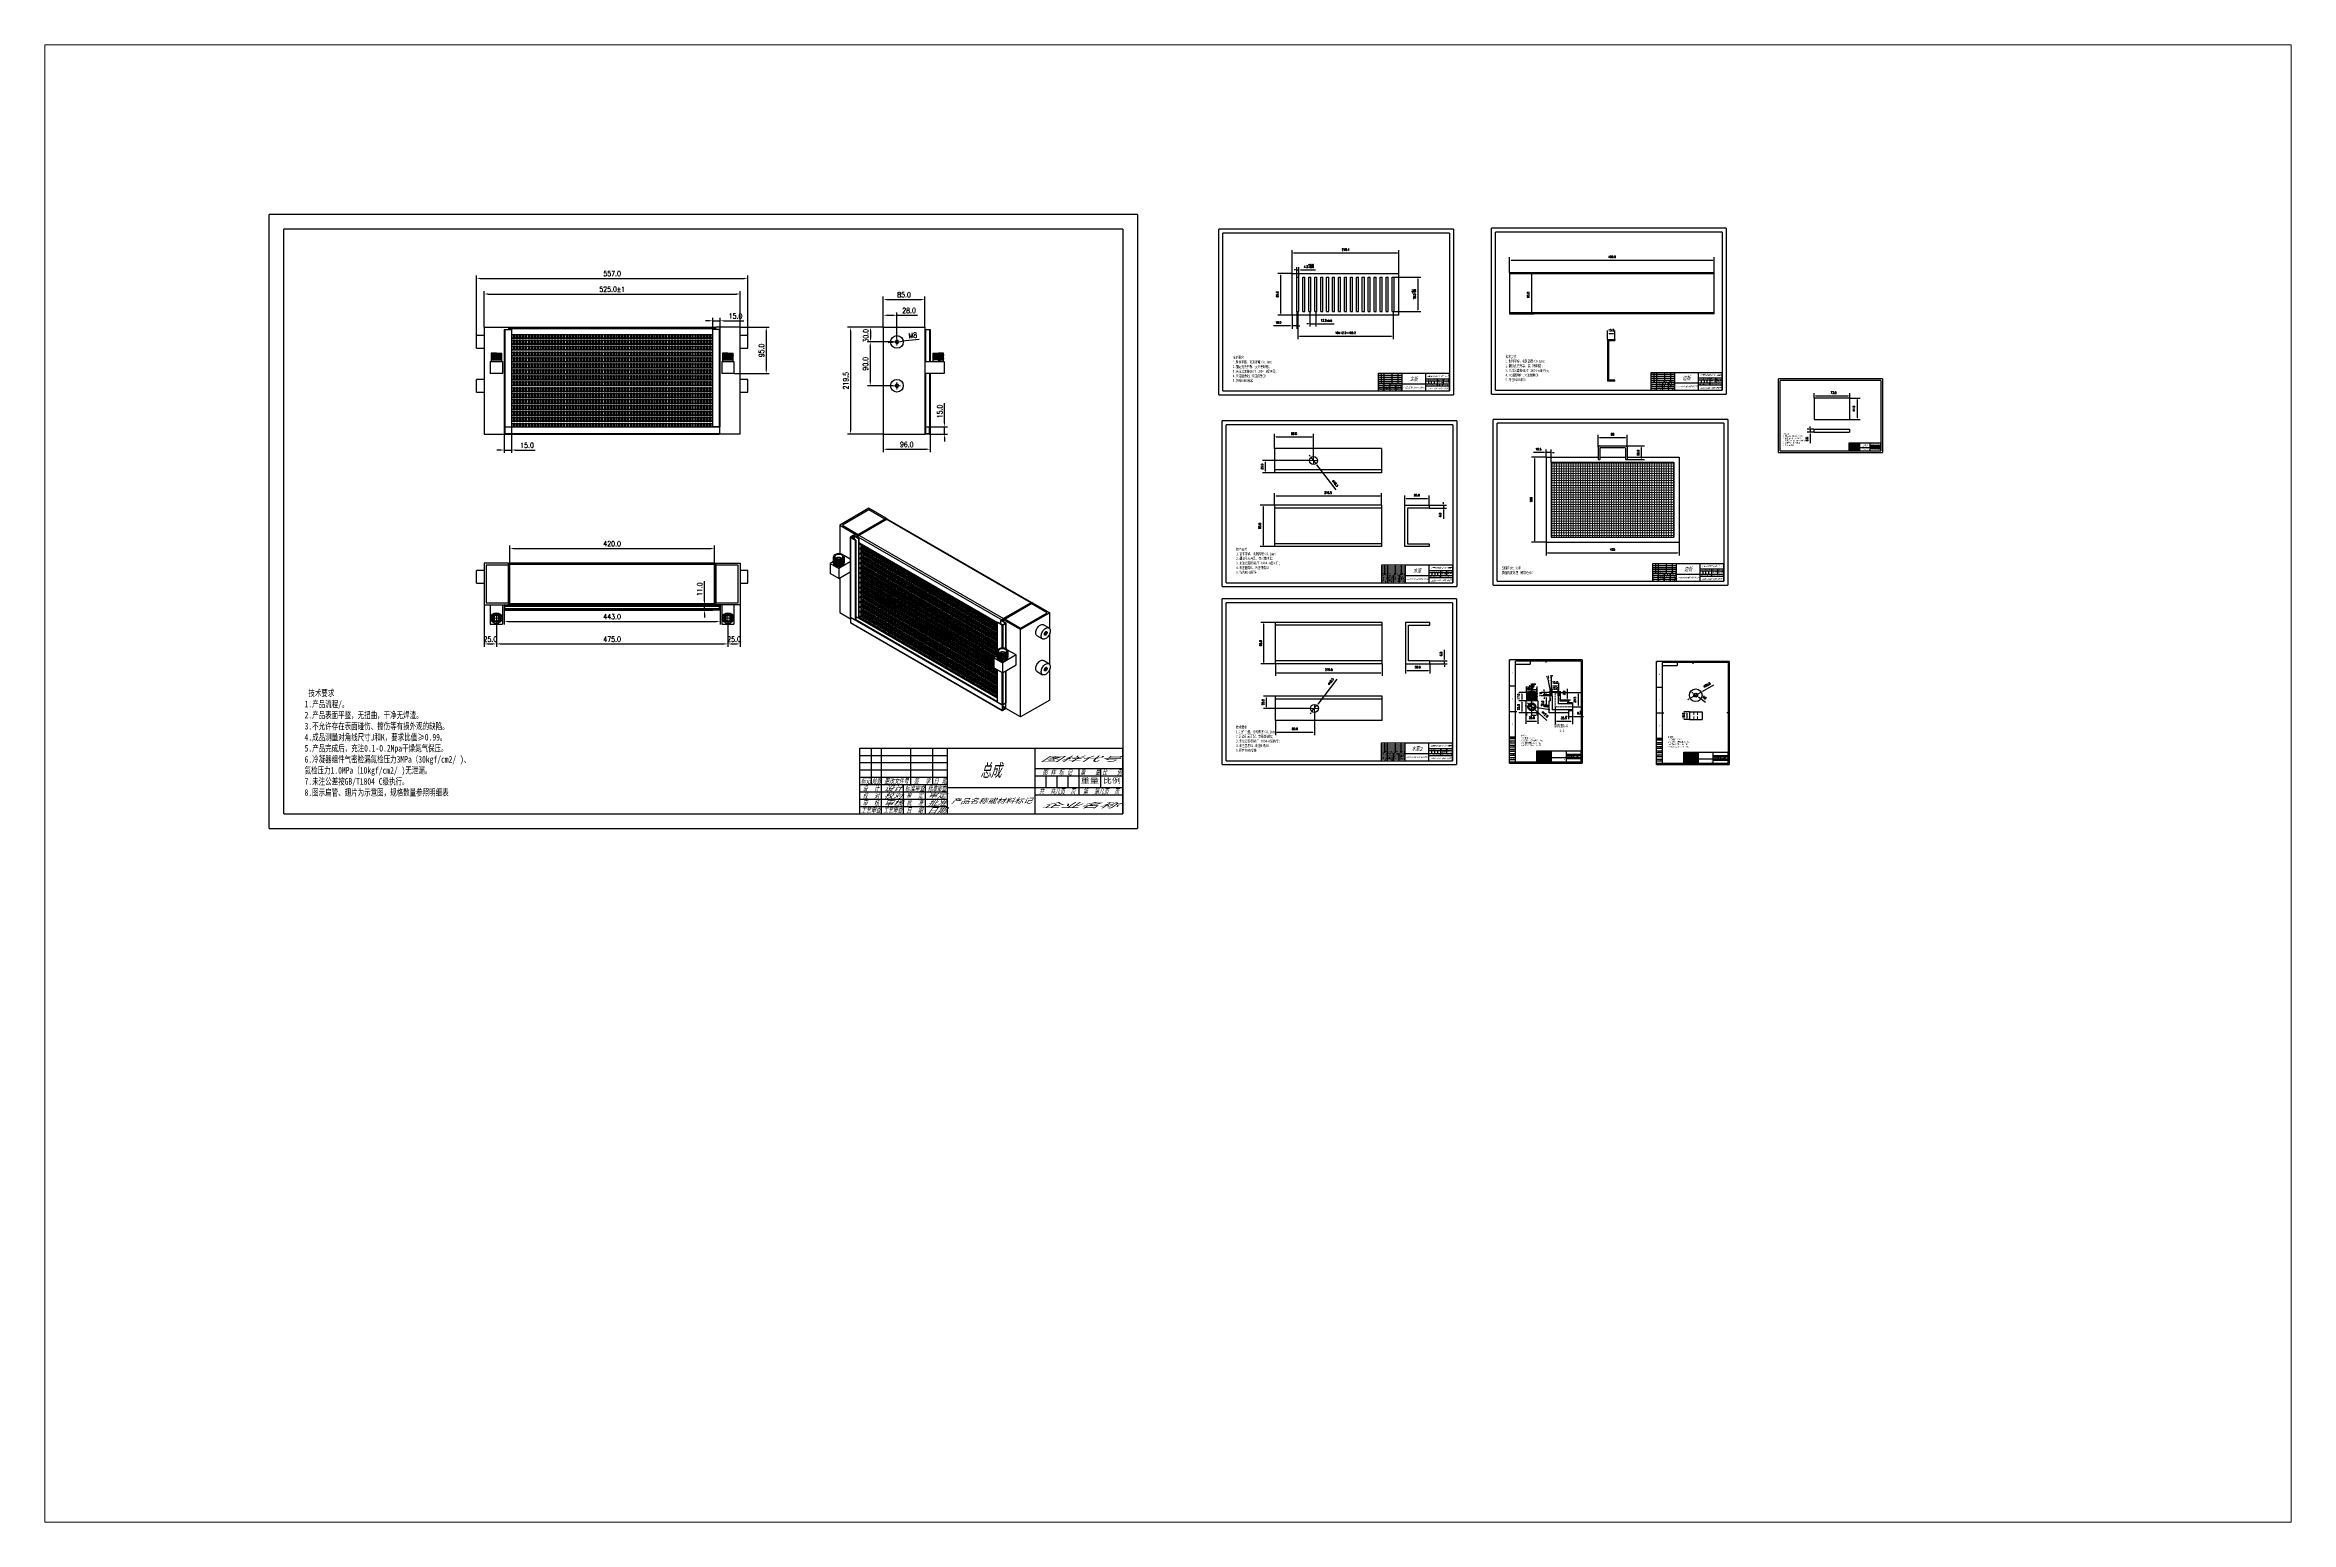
# Model space of a CAD drawing. Header units: millimetres. Extents: x -8604 to -3995, y 3123 to 6155.
import ezdxf
from ezdxf import colors
from ezdxf.entities.mleader import LeaderData, LeaderLine
from ezdxf.enums import TextEntityAlignment as Align
from ezdxf.math import Vec2, Vec3

# ---------------------------------------------------------------- set-up
doc = ezdxf.new("R2010")
doc.units = ezdxf.units.MM
doc.linetypes.add('CENTERX2', pattern=[20.32, 12.7, -2.54, 2.54, -2.54])
doc.linetypes.add('HIDDEN', pattern=[9.525, 6.35, -3.175])
doc.layers.get('DEFPOINTS').update_dxf_attribs({"color": 30})
for name, color, linetype in [('1轮廓实线层', 7, 'Continuous'), ('2细线层', 4, 'Continuous'), ('6文字层', 3, 'Continuous'), ('图框层', 7, 'Continuous'), ('标注', 1, 'Continuous')]:
    doc.layers.add(name, color=color, linetype=linetype)
for name, color, linetype, lineweight in [('中心线2', 3, 'CENTERX2', 15), ('尺寸标注', 1, 'Continuous', 15), ('画图', 7, 'Continuous', 25), ('虚线', 181, 'HIDDEN', 20)]:
    doc.layers.add(name, color=color, linetype=linetype, lineweight=lineweight)
doc.styles.add('ACISOTS', font='isocp.shx', dxfattribs={"bigfont": 'gbcbig.shx'})
doc.styles.add('gbeitc 3.5', font='gbeitc.shx', dxfattribs={"height": 7, "bigfont": 'gbcbig.shx'})
doc.styles.add('PC_TEXTSTYLE', font='isocp.shx', dxfattribs={"width": 0.8, "bigfont": 'hzfs.shx'})
doc.styles.add('TH_GBDIM', font='romans.shx', dxfattribs={"width": 0.8, "bigfont": 'gbcbig.shx'})
doc.styles.add('一比1', font='txt.shx', dxfattribs={"width": 0.6, "height": 3})
doc.styles.add('一比三', font='', dxfattribs={"width": 0.7, "height": 9})
doc.styles.add('一比二', font='', dxfattribs={"width": 0.7, "height": 6})
doc.styles.get('一比三').set_extended_font_data('SimSun')
doc.styles.get('一比二').set_extended_font_data('SimSun')
doc.dimstyles.new('TH_GBDIM', dxfattribs={"dimscale": 3, "dimtxt": 3.5, "dimasz": 2.5, "dimexe": 2, "dimexo": 0, "dimgap": 1.5, "dimtad": 1, "dimdec": 1, "dimzin": 0, "dimdsep": 46, "dimtxsty": 'TH_GBDIM', "dimcen": 2.5, "dimclrd": 130, "dimclre": 130, "dimclrt": 3, "dimadec": 0, "dimazin": 0, "dimtfac": 0.714286, "dimtdec": 1, "dimtmove": 0, "dimatfit": 3, "dimfxl": 1, "dimtzin": 0, "dimlwd": -1, "dimlwe": -1, "dimarcsym": 0})

# ---------------------------------------------------------------- blocks, each defined once
blk = doc.blocks.new('*D1470')
at = {"color": 130, "transparency": 16777216}
for p, q in [((-6045, 5685.7), (-6045, 5734.2)), ((-6042, 5728.2), (-5828.6, 5728.2)), ((-5825.6, 5685.7), (-5825.6, 5734.2))]:
    blk.add_line(p, q, dxfattribs=at)
for points in [[(-6042, 5728.7), (-6042, 5727.7), (-6045, 5728.2)], [(-5828.6, 5728.7), (-5828.6, 5727.7), (-5825.6, 5728.2)]]:
    blk.add_solid(points, dxfattribs=at)
at = {"layer": 'DEFPOINTS', "color": 0, "transparency": 16777216}
for p in [(-5825.6, 5728.2), (-6045, 5685.7), (-5825.6, 5685.7)]:
    blk.add_point(p, dxfattribs=at)
at = {"color": 3, "transparency": 16777216, "insert": (-5935.3, 5735), "char_height": 4.5, "attachment_point": 5, "style": 'TH_GBDIM'}
blk.add_mtext('219.4', dxfattribs=at)
blk = doc.blocks.new('*D1471')
at = {"color": 130, "transparency": 16777216}
for p, q in [((-6045, 5685.7), (-6074.5, 5685.7)), ((-6068.5, 5682.7), (-6068.5, 5603.7)), ((-6045, 5600.7), (-6074.5, 5600.7))]:
    blk.add_line(p, q, dxfattribs=at)
for points in [[(-6069, 5682.7), (-6068, 5682.7), (-6068.5, 5685.7)], [(-6069, 5603.7), (-6068, 5603.7), (-6068.5, 5600.7)]]:
    blk.add_solid(points, dxfattribs=at)
at = {"layer": 'DEFPOINTS', "color": 0, "transparency": 16777216}
for p in [(-6045, 5685.7), (-6068.5, 5600.7), (-6045, 5600.7)]:
    blk.add_point(p, dxfattribs=at)
at = {"color": 3, "transparency": 16777216, "insert": (-6075.2, 5643.2), "char_height": 4.5, "attachment_point": 5, "rotation": 90, "style": 'TH_GBDIM'}
blk.add_mtext('85.0', dxfattribs=at)
blk = doc.blocks.new('*D1472')
at = {"color": 130, "transparency": 16777216}
for p, q in [((-6048, 5578.7), (-6082.8, 5578.7)), ((-6045, 5600.7), (-6045, 5572.7)), ((-6035, 5578.7), (-6045, 5578.7)), ((-6035, 5608.2), (-6035, 5572.7)), ((-6032, 5578.7), (-6029, 5578.7))]:
    blk.add_line(p, q, dxfattribs=at)
for points in [[(-6048, 5579.2), (-6048, 5578.2), (-6045, 5578.7)], [(-6032, 5579.2), (-6032, 5578.2), (-6035, 5578.7)]]:
    blk.add_solid(points, dxfattribs=at)
at = {"layer": 'DEFPOINTS', "color": 0, "transparency": 16777216}
for p in [(-6045, 5600.7), (-6035, 5608.2), (-6035, 5578.7)]:
    blk.add_point(p, dxfattribs=at)
at = {"color": 3, "transparency": 16777216, "insert": (-6073.1, 5585.5), "char_height": 4.5, "attachment_point": 5, "style": 'TH_GBDIM'}
blk.add_mtext('10.0', dxfattribs=at)
blk = doc.blocks.new('*D1473')
at = {"color": 130, "transparency": 16777216}
for p, q in [((-6032.9, 5608.2), (-6032.9, 5551.5)), ((-5837.7, 5608.2), (-5837.7, 5551.5)), ((-6029.9, 5557.5), (-5840.7, 5557.5))]:
    blk.add_line(p, q, dxfattribs=at)
for points in [[(-6029.9, 5558), (-6029.9, 5557), (-6032.9, 5557.5)], [(-5840.7, 5558), (-5840.7, 5557), (-5837.7, 5557.5)]]:
    blk.add_solid(points, dxfattribs=at)
at = {"layer": 'DEFPOINTS', "color": 0, "transparency": 16777216}
for p in [(-6032.9, 5608.2), (-5837.7, 5608.2), (-5837.7, 5557.5)]:
    blk.add_point(p, dxfattribs=at)
at = {"color": 3, "transparency": 16777216, "insert": (-5935.3, 5564.2), "char_height": 4.5, "attachment_point": 5, "style": 'TH_GBDIM'}
blk.add_mtext('16×12.2=195.2', dxfattribs=at)
blk = doc.blocks.new('*D1474')
at = {"color": 130, "transparency": 16777216}
for p, q in [((-6038, 5693.3), (-6041, 5693.3)), ((-6035, 5678.2), (-6035, 5699.3)), ((-6035, 5693.3), (-6030.8, 5693.3)), ((-6030.8, 5678.2), (-6030.8, 5699.3)), ((-6027.8, 5693.3), (-5996.9, 5693.3))]:
    blk.add_line(p, q, dxfattribs=at)
for points in [[(-6038, 5693.8), (-6038, 5692.8), (-6035, 5693.3)], [(-6027.8, 5693.8), (-6027.8, 5692.8), (-6030.8, 5693.3)]]:
    blk.add_solid(points, dxfattribs=at)
at = {"layer": 'DEFPOINTS', "color": 0, "transparency": 16777216}
for p in [(-6035, 5678.2), (-6030.8, 5693.3), (-6030.8, 5678.2)]:
    blk.add_point(p, dxfattribs=at)
at = {"color": 3, "transparency": 16777216, "insert": (-6010.8, 5701.5), "char_height": 4.5, "attachment_point": 5, "style": 'TH_GBDIM'}
blk.add_mtext('4.2{\\H3.214287;\\S+0.15^ -0.00;}', dxfattribs=at)
blk = doc.blocks.new('*D1476')
at = {"color": 130, "transparency": 16777216}
for p, q in [((-5835.6, 5678.2), (-5780.9, 5678.2)), ((-5786.9, 5675.2), (-5786.9, 5611.2)), ((-5835.6, 5608.2), (-5780.9, 5608.2))]:
    blk.add_line(p, q, dxfattribs=at)
for points in [[(-5787.4, 5675.2), (-5786.4, 5675.2), (-5786.9, 5678.2)], [(-5787.4, 5611.2), (-5786.4, 5611.2), (-5786.9, 5608.2)]]:
    blk.add_solid(points, dxfattribs=at)
at = {"layer": 'DEFPOINTS', "color": 0, "transparency": 16777216}
for p in [(-5835.6, 5678.2), (-5835.6, 5608.2), (-5786.9, 5608.2)]:
    blk.add_point(p, dxfattribs=at)
at = {"color": 3, "transparency": 16777216, "insert": (-5795.2, 5643.2), "char_height": 4.5, "attachment_point": 5, "rotation": 90, "style": 'TH_GBDIM'}
blk.add_mtext('70.0{\\H3.214287;\\S+0.1^ -0.0;}', dxfattribs=at)
blk = doc.blocks.new('*D1479')
at = {"color": 130, "transparency": 16777216}
for p, q in [((-6011.5, 5582.9), (-6014.5, 5582.9)), ((-6008.5, 5608.2), (-6008.5, 5576.9)), ((-6008.5, 5582.9), (-5996.3, 5582.9)), ((-5996.3, 5608.2), (-5996.3, 5576.9)), ((-5993.3, 5582.9), (-5958.9, 5582.9))]:
    blk.add_line(p, q, dxfattribs=at)
for points in [[(-6011.5, 5583.4), (-6011.5, 5582.4), (-6008.5, 5582.9)], [(-5993.3, 5583.4), (-5993.3, 5582.4), (-5996.3, 5582.9)]]:
    blk.add_solid(points, dxfattribs=at)
at = {"layer": 'DEFPOINTS', "color": 0, "transparency": 16777216}
for p in [(-6008.5, 5608.2), (-5996.3, 5608.2), (-5996.3, 5582.9)]:
    blk.add_point(p, dxfattribs=at)
at = {"color": 3, "transparency": 16777216, "insert": (-5974.6, 5589.7), "char_height": 4.5, "attachment_point": 5, "style": 'TH_GBDIM'}
blk.add_mtext('12.2{\\H3.214287;±0.05}', dxfattribs=at)
blk = doc.blocks.new('*D1480')
at = {"color": 130, "transparency": 16777216}
for p, q in [((-5180.1, 4841.3), (-5202.8, 4828.3)), ((-5230.6, 4812.5), (-5233.2, 4811)), ((-5228, 4814), (-5205.4, 4826.8))]:
    blk.add_line(p, q, dxfattribs=at)
for points in [[(-5230.9, 4812.9), (-5230.4, 4812), (-5228, 4814)], [(-5203.1, 4828.8), (-5202.6, 4827.9), (-5205.4, 4826.8)]]:
    blk.add_solid(points, dxfattribs=at)
at = {"layer": 'DEFPOINTS', "color": 0, "transparency": 16777216}
for p in [(-5228, 4814), (-5205.4, 4826.8)]:
    blk.add_point(p, dxfattribs=at)
at = {"color": 3, "transparency": 16777216, "insert": (-5193.5, 4841.4), "char_height": 4.5, "attachment_point": 5, "rotation": 29.7288, "style": 'TH_GBDIM'}
blk.add_mtext('∅26.0', dxfattribs=at)
blk = doc.blocks.new('*D1481')
at = {"color": 130, "transparency": 16777216}
for p, q in [((-5229.7, 4786.3), (-5240.8, 4786.3)), ((-5229.7, 4770.3), (-5240.8, 4770.3)), ((-5234.8, 4783.3), (-5234.8, 4773.3))]:
    blk.add_line(p, q, dxfattribs=at)
for points in [[(-5235.3, 4783.3), (-5234.3, 4783.3), (-5234.8, 4786.3)], [(-5235.3, 4773.3), (-5234.3, 4773.3), (-5234.8, 4770.3)]]:
    blk.add_solid(points, dxfattribs=at)
at = {"layer": 'DEFPOINTS', "color": 0, "transparency": 16777216}
for p in [(-5234.8, 4770.3), (-5229.7, 4786.3), (-5229.7, 4770.3)]:
    blk.add_point(p, dxfattribs=at)
at = {"color": 3, "transparency": 16777216, "insert": (-5241.5, 4778.3), "char_height": 4.5, "attachment_point": 5, "rotation": 90, "style": 'TH_GBDIM'}
blk.add_mtext('16.0', dxfattribs=at)
blk = doc.blocks.new('*D1482')
at = {"color": 130, "transparency": 16777216}
for p, q in [((-5222.4, 4824.6), (-5224.8, 4826.4)), ((-5219.9, 4822.8), (-5213.5, 4818)), ((-5196.4, 4805.3), (-5211.1, 4816.2))]:
    blk.add_line(p, q, dxfattribs=at)
for points in [[(-5222.1, 4825), (-5222.7, 4824.2), (-5219.9, 4822.8)], [(-5210.8, 4816.6), (-5211.4, 4815.8), (-5213.5, 4818)]]:
    blk.add_solid(points, dxfattribs=at)
at = {"layer": 'DEFPOINTS', "color": 0, "transparency": 16777216}
for p in [(-5219.9, 4822.8), (-5213.5, 4818)]:
    blk.add_point(p, dxfattribs=at)
at = {"color": 3, "transparency": 16777216, "insert": (-5198.5, 4815.3), "char_height": 4.5, "attachment_point": 5, "rotation": 323.4182, "style": 'TH_GBDIM'}
blk.add_mtext('M8', dxfattribs=at)
blk = doc.blocks.new('*D1552')
at = {"color": 130, "transparency": 16777216}
for p, q in [((-6883.7, 5575.6), (-6883.7, 5606.2)), ((-6876.2, 5600.2), (-6863.2, 5600.2)), ((-6855.7, 5553.1), (-6855.7, 5606.2)), ((-6855.7, 5600.2), (-6813.6, 5600.2))]:
    blk.add_line(p, q, dxfattribs=at)
for points in [[(-6876.2, 5601.5), (-6876.2, 5599), (-6883.7, 5600.2)], [(-6863.2, 5601.5), (-6863.2, 5599), (-6855.7, 5600.2)]]:
    blk.add_solid(points, dxfattribs=at)
at = {"layer": 'DEFPOINTS', "color": 0, "transparency": 16777216}
for p in [(-6855.7, 5600.2), (-6883.7, 5575.6), (-6855.7, 5553.1)]:
    blk.add_point(p, dxfattribs=at)
at = {"color": 3, "transparency": 16777216, "insert": (-6830.9, 5610), "char_height": 10.5, "attachment_point": 5, "style": 'TH_GBDIM'}
blk.add_mtext('28.0', dxfattribs=at)
blk = doc.blocks.new('*D1553')
at = {"color": 130, "transparency": 16777216}
for p, q in [((-6883.7, 5575.6), (-6916.1, 5575.6)), ((-6863.2, 5545.6), (-6916.1, 5545.6)), ((-6910.1, 5568.1), (-6910.1, 5553.1))]:
    blk.add_line(p, q, dxfattribs=at)
for points in [[(-6911.3, 5568.1), (-6908.8, 5568.1), (-6910.1, 5575.6)], [(-6911.3, 5553.1), (-6908.8, 5553.1), (-6910.1, 5545.6)]]:
    blk.add_solid(points, dxfattribs=at)
at = {"layer": 'DEFPOINTS', "color": 0, "transparency": 16777216}
for p in [(-6910.1, 5545.6), (-6883.7, 5575.6), (-6863.2, 5545.6)]:
    blk.add_point(p, dxfattribs=at)
at = {"color": 3, "transparency": 16777216, "insert": (-6919.8, 5558.2), "char_height": 10.5, "attachment_point": 5, "rotation": 90, "style": 'TH_GBDIM'}
blk.add_mtext('30.0', dxfattribs=at)
blk = doc.blocks.new('*D1554')
at = {"color": 130, "transparency": 16777216}
for p, q in [((-6863.2, 5545.6), (-6916.5, 5545.6)), ((-6910.5, 5538.1), (-6910.5, 5463.1)), ((-6863.2, 5455.6), (-6916.5, 5455.6))]:
    blk.add_line(p, q, dxfattribs=at)
for points in [[(-6911.8, 5538.1), (-6909.3, 5538.1), (-6910.5, 5545.6)], [(-6911.8, 5463.1), (-6909.3, 5463.1), (-6910.5, 5455.6)]]:
    blk.add_solid(points, dxfattribs=at)
at = {"layer": 'DEFPOINTS', "color": 0, "transparency": 16777216}
for p in [(-6863.2, 5545.6), (-6910.5, 5455.6), (-6863.2, 5455.6)]:
    blk.add_point(p, dxfattribs=at)
at = {"color": 3, "transparency": 16777216, "insert": (-6920.3, 5500.6), "char_height": 10.5, "attachment_point": 5, "rotation": 90, "style": 'TH_GBDIM'}
blk.add_mtext('90.0', dxfattribs=at)
blk = doc.blocks.new('*D1555')
at = {"color": 130, "transparency": 16777216}
for p, q in [((-7677.6, 4971.2), (-7677.6, 4919.6)), ((-7202.6, 4971.2), (-7202.6, 4919.6)), ((-7670.1, 4925.6), (-7210.1, 4925.6))]:
    blk.add_line(p, q, dxfattribs=at)
for points in [[(-7670.1, 4926.9), (-7670.1, 4924.4), (-7677.6, 4925.6)], [(-7210.1, 4926.9), (-7210.1, 4924.4), (-7202.6, 4925.6)]]:
    blk.add_solid(points, dxfattribs=at)
at = {"layer": 'DEFPOINTS', "color": 0, "transparency": 16777216}
for p in [(-7677.6, 4971.2), (-7202.6, 4971.2), (-7202.6, 4925.6)]:
    blk.add_point(p, dxfattribs=at)
at = {"color": 3, "transparency": 16777216, "insert": (-7440.1, 4935.4), "char_height": 10.5, "attachment_point": 5, "style": 'TH_GBDIM'}
blk.add_mtext('475.0', dxfattribs=at)
blk = doc.blocks.new('*D1556')
at = {"color": 130, "transparency": 16777216}
for p, q in [((-7702.6, 5006.2), (-7702.6, 4919.6)), ((-7677.6, 4971.2), (-7677.6, 4919.6)), ((-7695.1, 4925.6), (-7685.1, 4925.6))]:
    blk.add_line(p, q, dxfattribs=at)
for points in [[(-7695.1, 4926.9), (-7695.1, 4924.4), (-7702.6, 4925.6)], [(-7685.1, 4926.9), (-7685.1, 4924.4), (-7677.6, 4925.6)]]:
    blk.add_solid(points, dxfattribs=at)
at = {"layer": 'DEFPOINTS', "color": 0, "transparency": 16777216}
for p in [(-7702.6, 5006.2), (-7677.6, 4971.2), (-7677.6, 4925.6)]:
    blk.add_point(p, dxfattribs=at)
at = {"color": 3, "transparency": 16777216, "insert": (-7690.1, 4935.4), "char_height": 10.5, "attachment_point": 5, "style": 'TH_GBDIM'}
blk.add_mtext('25.0', dxfattribs=at)
blk = doc.blocks.new('*D1557')
at = {"color": 130, "transparency": 16777216}
for p, q in [((-7177.6, 5006.2), (-7177.6, 4919.6)), ((-7202.6, 4971.2), (-7202.6, 4919.6)), ((-7195.1, 4925.6), (-7185.1, 4925.6))]:
    blk.add_line(p, q, dxfattribs=at)
for points in [[(-7195.1, 4926.9), (-7195.1, 4924.4), (-7202.6, 4925.6)], [(-7185.1, 4926.9), (-7185.1, 4924.4), (-7177.6, 4925.6)]]:
    blk.add_solid(points, dxfattribs=at)
at = {"layer": 'DEFPOINTS', "color": 0, "transparency": 16777216}
for p in [(-7177.6, 5006.2), (-7202.6, 4971.2), (-7177.6, 4925.6)]:
    blk.add_point(p, dxfattribs=at)
at = {"color": 3, "transparency": 16777216, "insert": (-7190.1, 4935.4), "char_height": 10.5, "attachment_point": 5, "style": 'TH_GBDIM'}
blk.add_mtext('25.0', dxfattribs=at)
blk = doc.blocks.new('*D1558')
at = {"color": 130, "transparency": 16777216}
for p, q in [((-7702.6, 5575.6), (-7702.6, 5649.9)), ((-7695.1, 5643.9), (-7185.1, 5643.9)), ((-7177.6, 5575.6), (-7177.6, 5649.9))]:
    blk.add_line(p, q, dxfattribs=at)
for points in [[(-7695.1, 5645.2), (-7695.1, 5642.7), (-7702.6, 5643.9)], [(-7185.1, 5645.2), (-7185.1, 5642.7), (-7177.6, 5643.9)]]:
    blk.add_solid(points, dxfattribs=at)
at = {"layer": 'DEFPOINTS', "color": 0, "transparency": 16777216}
for p in [(-7177.6, 5643.9), (-7702.6, 5575.6), (-7177.6, 5575.6)]:
    blk.add_point(p, dxfattribs=at)
at = {"color": 3, "transparency": 16777216, "insert": (-7440.1, 5653.7), "char_height": 10.5, "attachment_point": 5, "style": 'TH_GBDIM'}
blk.add_mtext('525.0±1', dxfattribs=at)
blk = doc.blocks.new('*D1559')
at = {"color": 130, "transparency": 16777216}
for p, q in [((-7718.6, 5558.6), (-7718.6, 5682)), ((-7711.1, 5676), (-7169.1, 5676)), ((-7161.6, 5558.6), (-7161.6, 5682))]:
    blk.add_line(p, q, dxfattribs=at)
for points in [[(-7711.1, 5677.3), (-7711.1, 5674.8), (-7718.6, 5676)], [(-7169.1, 5677.3), (-7169.1, 5674.8), (-7161.6, 5676)]]:
    blk.add_solid(points, dxfattribs=at)
at = {"layer": 'DEFPOINTS', "color": 0, "transparency": 16777216}
for p in [(-7161.6, 5676), (-7718.6, 5558.6), (-7161.6, 5558.6)]:
    blk.add_point(p, dxfattribs=at)
at = {"color": 3, "transparency": 16777216, "insert": (-7440.1, 5685.8), "char_height": 10.5, "attachment_point": 5, "style": 'TH_GBDIM'}
blk.add_mtext('557.0', dxfattribs=at)
blk = doc.blocks.new('*D1560')
at = {"color": 130, "transparency": 16777216}
for p, q in [((-6883.7, 5575.6), (-6957, 5575.6)), ((-6951, 5568.1), (-6951, 5363.7)), ((-6883.7, 5356.2), (-6957, 5356.2))]:
    blk.add_line(p, q, dxfattribs=at)
for points in [[(-6952.2, 5568.1), (-6949.7, 5568.1), (-6951, 5575.6)], [(-6952.2, 5363.7), (-6949.7, 5363.7), (-6951, 5356.2)]]:
    blk.add_solid(points, dxfattribs=at)
at = {"layer": 'DEFPOINTS', "color": 0, "transparency": 16777216}
for p in [(-6883.7, 5575.6), (-6951, 5356.2), (-6883.7, 5356.2)]:
    blk.add_point(p, dxfattribs=at)
at = {"color": 3, "transparency": 16777216, "insert": (-6960.7, 5465.9), "char_height": 10.5, "attachment_point": 5, "rotation": 90, "style": 'TH_GBDIM'}
blk.add_mtext('219.5', dxfattribs=at)
blk = doc.blocks.new('*D1561')
at = {"color": 130, "transparency": 16777216}
for p, q in [((-6883.7, 5356.2), (-6883.7, 5319.3)), ((-6787.7, 5357.7), (-6787.7, 5319.3)), ((-6876.2, 5325.3), (-6795.2, 5325.3))]:
    blk.add_line(p, q, dxfattribs=at)
for points in [[(-6876.2, 5326.6), (-6876.2, 5324.1), (-6883.7, 5325.3)], [(-6795.2, 5326.6), (-6795.2, 5324.1), (-6787.7, 5325.3)]]:
    blk.add_solid(points, dxfattribs=at)
at = {"layer": 'DEFPOINTS', "color": 0, "transparency": 16777216}
for p in [(-6883.7, 5356.2), (-6787.7, 5357.7), (-6787.7, 5325.3)]:
    blk.add_point(p, dxfattribs=at)
at = {"color": 3, "transparency": 16777216, "insert": (-6835.7, 5335.1), "char_height": 10.5, "attachment_point": 5, "style": 'TH_GBDIM'}
blk.add_mtext('96.0', dxfattribs=at)
blk = doc.blocks.new('*D1562')
at = {"color": 130, "transparency": 16777216}
for p, q in [((-6883.7, 5575.6), (-6883.7, 5638.8)), ((-6876.2, 5632.8), (-6806.2, 5632.8)), ((-6798.7, 5575.6), (-6798.7, 5638.8))]:
    blk.add_line(p, q, dxfattribs=at)
for points in [[(-6876.2, 5634), (-6876.2, 5631.5), (-6883.7, 5632.8)], [(-6806.2, 5634), (-6806.2, 5631.5), (-6798.7, 5632.8)]]:
    blk.add_solid(points, dxfattribs=at)
at = {"layer": 'DEFPOINTS', "color": 0, "transparency": 16777216}
for p in [(-6798.7, 5632.8), (-6883.7, 5575.6), (-6798.7, 5575.6)]:
    blk.add_point(p, dxfattribs=at)
at = {"color": 3, "transparency": 16777216, "insert": (-6841.2, 5642.5), "char_height": 10.5, "attachment_point": 5, "style": 'TH_GBDIM'}
blk.add_mtext('85.0', dxfattribs=at)
blk = doc.blocks.new('*D1563')
at = {"color": 130, "transparency": 16777216}
for p, q in [((-7650.1, 5091.2), (-7650.1, 5127.6)), ((-7642.6, 5121.6), (-7237.6, 5121.6)), ((-7230.1, 5091.2), (-7230.1, 5127.6))]:
    blk.add_line(p, q, dxfattribs=at)
for points in [[(-7642.6, 5122.9), (-7642.6, 5120.4), (-7650.1, 5121.6)], [(-7237.6, 5122.9), (-7237.6, 5120.4), (-7230.1, 5121.6)]]:
    blk.add_solid(points, dxfattribs=at)
at = {"layer": 'DEFPOINTS', "color": 0, "transparency": 16777216}
for p in [(-7230.1, 5121.6), (-7650.1, 5091.2), (-7230.1, 5091.2)]:
    blk.add_point(p, dxfattribs=at)
at = {"color": 3, "transparency": 16777216, "insert": (-7440.1, 5131.4), "char_height": 10.5, "attachment_point": 5, "style": 'TH_GBDIM'}
blk.add_mtext('420.0', dxfattribs=at)
blk = doc.blocks.new('*D1564')
at = {"color": 130, "transparency": 16777216}
for p, q in [((-7177.6, 5575.6), (-7117.9, 5575.6)), ((-7123.9, 5568.1), (-7123.9, 5488.1)), ((-7190.1, 5480.6), (-7117.9, 5480.6))]:
    blk.add_line(p, q, dxfattribs=at)
for points in [[(-7125.2, 5568.1), (-7122.7, 5568.1), (-7123.9, 5575.6)], [(-7125.2, 5488.1), (-7122.7, 5488.1), (-7123.9, 5480.6)]]:
    blk.add_solid(points, dxfattribs=at)
at = {"layer": 'DEFPOINTS', "color": 0, "transparency": 16777216}
for p in [(-7177.6, 5575.6), (-7190.1, 5480.6), (-7123.9, 5480.6)]:
    blk.add_point(p, dxfattribs=at)
at = {"color": 3, "transparency": 16777216, "insert": (-7133.7, 5528.1), "char_height": 10.5, "attachment_point": 5, "rotation": 90, "style": 'TH_GBDIM'}
blk.add_mtext('95.0', dxfattribs=at)
blk = doc.blocks.new('*D1565')
at = {"color": 130, "transparency": 16777216}
for p, q in [((-6757.9, 5378.7), (-6757.9, 5419.6)), ((-6789.2, 5356.2), (-6751.9, 5356.2)), ((-6787.7, 5371.2), (-6751.9, 5371.2)), ((-6757.9, 5356.2), (-6757.9, 5371.2)), ((-6757.9, 5348.7), (-6757.9, 5341.2))]:
    blk.add_line(p, q, dxfattribs=at)
for points in [[(-6759.2, 5378.7), (-6756.7, 5378.7), (-6757.9, 5371.2)], [(-6759.2, 5348.7), (-6756.7, 5348.7), (-6757.9, 5356.2)]]:
    blk.add_solid(points, dxfattribs=at)
at = {"layer": 'DEFPOINTS', "color": 0, "transparency": 16777216}
for p in [(-6789.2, 5356.2), (-6787.7, 5371.2), (-6757.9, 5371.2)]:
    blk.add_point(p, dxfattribs=at)
at = {"color": 3, "transparency": 16777216, "insert": (-6767.7, 5402.9), "char_height": 10.5, "attachment_point": 5, "rotation": 90, "style": 'TH_GBDIM'}
blk.add_mtext('15.0', dxfattribs=at)
blk = doc.blocks.new('*D1566')
at = {"color": 130, "transparency": 16777216}
for p, q in [((-7661.6, 5371.2), (-7661.6, 5317.7)), ((-7646.6, 5371.2), (-7646.6, 5317.7)), ((-7669.1, 5323.7), (-7676.6, 5323.7)), ((-7661.6, 5323.7), (-7646.6, 5323.7)), ((-7639.1, 5323.7), (-7598.2, 5323.7))]:
    blk.add_line(p, q, dxfattribs=at)
for points in [[(-7669.1, 5324.9), (-7669.1, 5322.4), (-7661.6, 5323.7)], [(-7639.1, 5324.9), (-7639.1, 5322.4), (-7646.6, 5323.7)]]:
    blk.add_solid(points, dxfattribs=at)
at = {"layer": 'DEFPOINTS', "color": 0, "transparency": 16777216}
for p in [(-7661.6, 5371.2), (-7646.6, 5371.2), (-7646.6, 5323.7)]:
    blk.add_point(p, dxfattribs=at)
at = {"color": 3, "transparency": 16777216, "insert": (-7614.9, 5333.4), "char_height": 10.5, "attachment_point": 5, "style": 'TH_GBDIM'}
blk.add_mtext('15.0', dxfattribs=at)
blk = doc.blocks.new('*D1567')
at = {"color": 130, "transparency": 16777216}
for p, q in [((-6866.7, 5544.4), (-6874.1, 5543.6)), ((-6859.2, 5545.2), (-6852.2, 5546)), ((-6810.3, 5550.5), (-6844.8, 5546.8))]:
    blk.add_line(p, q, dxfattribs=at)
for points in [[(-6866.8, 5545.6), (-6866.5, 5543.2), (-6859.2, 5545.2)], [(-6844.9, 5548), (-6844.7, 5545.5), (-6852.2, 5546)]]:
    blk.add_solid(points, dxfattribs=at)
at = {"layer": 'DEFPOINTS', "color": 0, "transparency": 16777216}
for p in [(-6859.2, 5545.2), (-6852.2, 5546)]:
    blk.add_point(p, dxfattribs=at)
at = {"color": 3, "transparency": 16777216, "insert": (-6823.2, 5558.9), "char_height": 10.5, "attachment_point": 5, "rotation": 6.1286, "style": 'TH_GBDIM'}
blk.add_mtext('M8', dxfattribs=at)
blk = doc.blocks.new('*D1570')
at = {"color": 130, "transparency": 16777216}
for p, q in [((-7241.1, 5589), (-7248.6, 5589)), ((-7233.6, 5571.2), (-7233.6, 5595)), ((-7233.6, 5589), (-7218.6, 5589)), ((-7218.6, 5571.2), (-7218.6, 5595)), ((-7211.1, 5589), (-7170.2, 5589))]:
    blk.add_line(p, q, dxfattribs=at)
for points in [[(-7241.1, 5590.2), (-7241.1, 5587.7), (-7233.6, 5589)], [(-7211.1, 5590.2), (-7211.1, 5587.7), (-7218.6, 5589)]]:
    blk.add_solid(points, dxfattribs=at)
at = {"layer": 'DEFPOINTS', "color": 0, "transparency": 16777216}
for p in [(-7218.6, 5589), (-7233.6, 5571.2), (-7218.6, 5571.2)]:
    blk.add_point(p, dxfattribs=at)
at = {"color": 3, "transparency": 16777216, "insert": (-7186.9, 5598.7), "char_height": 10.5, "attachment_point": 5, "style": 'TH_GBDIM'}
blk.add_mtext('15.0', dxfattribs=at)
blk = doc.blocks.new('*D1571')
at = {"color": 130, "transparency": 16777216}
for p, q in [((-7250.8, 5013.7), (-7250.8, 5054.6)), ((-7233.6, 5006.2), (-7256.8, 5006.2)), ((-7233.6, 4995.2), (-7256.8, 4995.2)), ((-7250.8, 4995.2), (-7250.8, 5006.2)), ((-7250.8, 4987.7), (-7250.8, 4980.2))]:
    blk.add_line(p, q, dxfattribs=at)
for points in [[(-7252, 5013.7), (-7249.5, 5013.7), (-7250.8, 5006.2)], [(-7252, 4987.7), (-7249.5, 4987.7), (-7250.8, 4995.2)]]:
    blk.add_solid(points, dxfattribs=at)
at = {"layer": 'DEFPOINTS', "color": 0, "transparency": 16777216}
for p in [(-7250.8, 4995.2), (-7233.6, 5006.2), (-7233.6, 4995.2)]:
    blk.add_point(p, dxfattribs=at)
at = {"color": 3, "transparency": 16777216, "insert": (-7260.5, 5037.9), "char_height": 10.5, "attachment_point": 5, "rotation": 90, "style": 'TH_GBDIM'}
blk.add_mtext('11.0', dxfattribs=at)
blk = doc.blocks.new('*D1572')
at = {"color": 130, "transparency": 16777216}
for p, q in [((-7661.6, 4996.7), (-7661.6, 4965.8)), ((-7218.6, 4996.7), (-7218.6, 4965.8)), ((-7654.1, 4971.8), (-7226.1, 4971.8))]:
    blk.add_line(p, q, dxfattribs=at)
for points in [[(-7654.1, 4973.1), (-7654.1, 4970.6), (-7661.6, 4971.8)], [(-7226.1, 4973.1), (-7226.1, 4970.6), (-7218.6, 4971.8)]]:
    blk.add_solid(points, dxfattribs=at)
at = {"layer": 'DEFPOINTS', "color": 0, "transparency": 16777216}
for p in [(-7661.6, 4996.7), (-7218.6, 4996.7), (-7218.6, 4971.8)]:
    blk.add_point(p, dxfattribs=at)
at = {"color": 3, "transparency": 16777216, "insert": (-7440.1, 4981.6), "char_height": 10.5, "attachment_point": 5, "style": 'TH_GBDIM'}
blk.add_mtext('443.0', dxfattribs=at)
blk = doc.blocks.new('*D1586')
at = {"color": 130, "transparency": 16777216}
for p, q in [((-5523.8, 5309.3), (-5553.7, 5309.3)), ((-5547.7, 5306.3), (-5547.7, 5137.3)), ((-5523.8, 5134.3), (-5553.7, 5134.3))]:
    blk.add_line(p, q, dxfattribs=at)
for points in [[(-5548.2, 5306.3), (-5547.2, 5306.3), (-5547.7, 5309.3)], [(-5548.2, 5137.3), (-5547.2, 5137.3), (-5547.7, 5134.3)]]:
    blk.add_solid(points, dxfattribs=at)
at = {"layer": 'DEFPOINTS', "color": 0, "transparency": 16777216}
for p in [(-5523.8, 5309.3), (-5547.7, 5134.3), (-5523.8, 5134.3)]:
    blk.add_point(p, dxfattribs=at)
at = {"color": 3, "transparency": 16777216, "insert": (-5554.4, 5221.8), "char_height": 4.5, "attachment_point": 5, "rotation": 90, "style": 'TH_GBDIM'}
blk.add_mtext('200', dxfattribs=at)
blk = doc.blocks.new('*D1587')
at = {"color": 130, "transparency": 16777216}
for p, q in [((-5523.8, 5134.3), (-5523.8, 5106.9)), ((-5250.8, 5134.3), (-5250.8, 5106.9)), ((-5520.8, 5112.9), (-5253.8, 5112.9))]:
    blk.add_line(p, q, dxfattribs=at)
for points in [[(-5520.8, 5113.4), (-5520.8, 5112.4), (-5523.8, 5112.9)], [(-5253.8, 5113.4), (-5253.8, 5112.4), (-5250.8, 5112.9)]]:
    blk.add_solid(points, dxfattribs=at)
at = {"layer": 'DEFPOINTS', "color": 0, "transparency": 16777216}
for p in [(-5523.8, 5134.3), (-5250.8, 5134.3), (-5250.8, 5112.9)]:
    blk.add_point(p, dxfattribs=at)
at = {"color": 3, "transparency": 16777216, "insert": (-5387.3, 5119.6), "char_height": 4.5, "attachment_point": 5, "style": 'TH_GBDIM'}
blk.add_mtext('425', dxfattribs=at)
blk = doc.blocks.new('*D1588')
at = {"color": 130, "transparency": 16777216}
for p, q in [((-5526.8, 5318.6), (-5549.3, 5318.6)), ((-5523.8, 5309.3), (-5523.8, 5324.6)), ((-5513.3, 5318.6), (-5523.8, 5318.6)), ((-5513.3, 5298.8), (-5513.3, 5324.6)), ((-5510.3, 5318.6), (-5507.3, 5318.6))]:
    blk.add_line(p, q, dxfattribs=at)
for points in [[(-5526.8, 5319.1), (-5526.8, 5318.1), (-5523.8, 5318.6)], [(-5510.3, 5319.1), (-5510.3, 5318.1), (-5513.3, 5318.6)]]:
    blk.add_solid(points, dxfattribs=at)
at = {"layer": 'DEFPOINTS', "color": 0, "transparency": 16777216}
for p in [(-5523.8, 5318.6), (-5523.8, 5309.3), (-5513.3, 5298.8)]:
    blk.add_point(p, dxfattribs=at)
at = {"color": 3, "transparency": 16777216, "insert": (-5539.5, 5325.3), "char_height": 4.5, "attachment_point": 5, "style": 'TH_GBDIM'}
blk.add_mtext('10.5', dxfattribs=at)
blk = doc.blocks.new('*D1589')
at = {"color": 130, "transparency": 16777216}
for p, q in [((-5417.1, 5329.2), (-5417.1, 5355.1)), ((-5414.1, 5349.1), (-5360.6, 5349.1)), ((-5357.6, 5329.2), (-5357.6, 5355.1))]:
    blk.add_line(p, q, dxfattribs=at)
for points in [[(-5414.1, 5349.6), (-5414.1, 5348.6), (-5417.1, 5349.1)], [(-5360.6, 5349.6), (-5360.6, 5348.6), (-5357.6, 5349.1)]]:
    blk.add_solid(points, dxfattribs=at)
at = {"layer": 'DEFPOINTS', "color": 0, "transparency": 16777216}
for p in [(-5357.6, 5349.1), (-5417.1, 5329.2), (-5357.6, 5329.2)]:
    blk.add_point(p, dxfattribs=at)
at = {"color": 3, "transparency": 16777216, "insert": (-5387.3, 5355.9), "char_height": 4.5, "attachment_point": 5, "style": 'TH_GBDIM'}
blk.add_mtext('80', dxfattribs=at)
blk = doc.blocks.new('*D1590')
at = {"color": 130, "transparency": 16777216}
for p, q in [((-5360.4, 5332), (-5322.1, 5332)), ((-5357.6, 5304), (-5322.1, 5304)), ((-5328.1, 5307), (-5328.1, 5329))]:
    blk.add_line(p, q, dxfattribs=at)
for points in [[(-5328.6, 5329), (-5327.6, 5329), (-5328.1, 5332)], [(-5328.6, 5307), (-5327.6, 5307), (-5328.1, 5304)]]:
    blk.add_solid(points, dxfattribs=at)
at = {"layer": 'DEFPOINTS', "color": 0, "transparency": 16777216}
for p in [(-5360.4, 5332), (-5357.6, 5304), (-5328.1, 5332)]:
    blk.add_point(p, dxfattribs=at)
at = {"color": 3, "transparency": 16777216, "insert": (-5334.9, 5318), "char_height": 4.5, "attachment_point": 5, "rotation": 90, "style": 'TH_GBDIM'}
blk.add_mtext('28.0', dxfattribs=at)
blk = doc.blocks.new('PC_TITLE_BLOCK')
at = {"layer": '1轮廓实线层'}
for p, q in [((-180, 0), (-180, 45)), ((-180, 0), (-180, 45)), ((-180, 45), (0, 45)), ((-180, 25), (-120, 25)), ((-180, 20), (-120, 20)), ((-180, 0), (0, 0)), ((-172, 20), (-172, 45)), ((-165, 20), (-165, 45)), ((-165, 0), (-165, 20)), ((-150, 0), (-150, 20)), ((-145, 20), (-145, 45)), ((-135, 0), (-135, 20)), ((-130, 20), (-130, 45)), ((-120, 0), (-120, 45)), ((-120, 18), (0, 18)), ((-60, 0), (-60, 45)), ((-60, 31), (0, 31)), ((-60, 26), (0, 26)), ((-60, 13), (0, 13)), ((-30, 13), (-30, 31)), ((-15, 18), (-15, 31))]:
    blk.add_line(p, q, dxfattribs=at)
at = {"layer": '2细线层'}
for p, q in [((-180, 40), (-120, 40)), ((-180, 35), (-120, 35)), ((-180, 30), (-120, 30)), ((-180, 15), (-120, 15)), ((-180, 10), (-120, 10)), ((-180, 5), (-120, 5))]:
    blk.add_line(p, q, dxfattribs=at)
at = {"layer": '2细线层', "color": 75}
for p, q in [((-52.5, 18), (-52.5, 26)), ((-45, 18), (-45, 26)), ((-37.5, 18), (-37.5, 26))]:
    blk.add_line(p, q, dxfattribs=at)
at = {"layer": '图框层'}
blk.add_line((0, 0), (0, 45), dxfattribs=at)
at = {"style": 'PC_TEXTSTYLE', "flags": 1}
blk.add_attdef('图纸张数', (0, 0), '', height=5, dxfattribs=at)
at = {"layer": '6文字层', "style": 'PC_TEXTSTYLE', "width": 0.667}
for s, p in [('标记', (-176, 22.5)), ('工艺审查', (-172.5, 2.5)), (' 设  计 ', (-172.5, 17.5)), (' 校  对 ', (-172.4, 12.4)), (' 审  核 ', (-172.5, 7.5)), ('处数', (-168.5, 22.5)), (' 更改文件号 ', (-155, 22.5)), ('标准审查', (-142.5, 17.5)), (' 审  定 ', (-142.5, 12.7)), ('批  准', (-142.4, 7.6)), (' 日  期 ', (-142.5, 2.5)), (' 签  字 ', (-137.5, 22.4)), (' 日 期 ', (-125, 22.5)), ('共        页', (-45, 15.5)), (' 图 样 标 记 ', (-45, 28.5)), (' 重   量 ', (-22.5, 28.5)), ('第        页', (-15, 15.5)), (' 比   例 ', (-7.5, 28.5))]:
    blk.add_text(s, height=3.5, dxfattribs=at).set_placement(p, align=Align.MIDDLE)
at = {"layer": '6文字层', "style": 'PC_TEXTSTYLE', "flags": 8}
for tag, height, width, p, p2 in [('工艺审查', 3.5, 0.741847, (-163.9, 0.4), (-151.1, 0.4)), ('校对', 3.5, 1.480507, (-163.8, 10.5), (-151.1, 10.5)), ('设计', 3.5, 1.504878, (-163.8, 15.4), (-151.1, 15.4)), ('审核', 3.5, 1.511058, (-163.9, 5.4), (-151.1, 5.4)), ('标准审查', 3.5, 0.732355, (-133.6, 15.3), (-121, 15.3)), ('批准', 3.5, 1.494711, (-133.7, 5.4), (-121.1, 5.4)), ('审定', 3.5, 1.494807, (-133.8, 10.6), (-121.1, 10.6)), ('日期', 3.5, 1.546165, (-134.1, 0.4), (-121.1, 0.4)), ('图样名称', 7, 1.548666, (-116.8, 28.2), (-63.2, 28.2)), ('企业名称', 5, 2.108963, (-56.3, 3.8), (-4.2, 3.8)), ('图样代号', 5, 2.176994, (-57, 35.5), (-3.5, 35.5)), ('共几页', 3.5, 0.782855, (-49.8, 13.3), (-39.9, 13.3)), ('重量', 3.5, 1.481707, (-28.9, 20.5), (-16.3, 20.5)), ('第几页', 3.5, 0.776067, (-19.7, 13.3), (-9.9, 13.3)), ('比例', 3.5, 1.468426, (-13.5, 20.6), (-1.4, 20.6))]:
    blk.add_attdef(tag, text='', height=height, dxfattribs=dict(at, width=width)).set_placement(p, p2, align=Align.FIT)
at = {"layer": '6文字层', "style": 'PC_TEXTSTYLE', "width": 0.986205, "flags": 8}
blk.add_attdef('产品名称或材料标记', text='', height=5, rotation=0.4655, dxfattribs=at).set_placement((-117.6, 6.6), (-62.5, 7), align=Align.FIT)
blk = doc.blocks.new('PC_FJL_BLOCK')
at = {"layer": '2细线层'}
for p, q in [((-25, 102), (0, 102)), ((-25, 95), (0, 95)), ((-25, 85), (0, 85)), ((-25, 78), (0, 78)), ((-25, 68), (0, 68)), ((-25, 61), (0, 61)), ((-25, 51), (0, 51)), ((-25, 44), (0, 44)), ((-25, 34), (0, 34)), ((-25, 27), (0, 27)), ((-25, 17), (0, 17)), ((-25, 10), (0, 10)), ((-25, 0), (0, 0))]:
    blk.add_line(p, q, dxfattribs=at)
at = {"layer": '6文字层', "color": 3, "style": 'PC_TEXTSTYLE'}
for s, width, p in [('借通用件登记', 0.667, (-12.5, 98.5)), ('旧底图总号', 0.667, (-12.5, 47.5)), ('描   图', 0.6667, (-12.5, 81.5)), ('校  描', 0.667, (-12.5, 64.5)), ('签  字', 0.667, (-12.5, 30.5)), ('日  期', 0.667, (-12.5, 13.6))]:
    blk.add_text(s, height=5, dxfattribs=dict(at, width=width)).set_placement(p, align=Align.MIDDLE)
at = {"layer": '6文字层', "style": 'PC_TEXTSTYLE'}
for tag, width, p, p2 in [('借通用件登记', 0.671328, (-23.4, 86.4), (-1.3, 86.4)), ('校图', 2.149976, (-23.7, 52.1), (-1.3, 52.1)), ('描图', 2.120922, (-23.4, 69.4), (-1.3, 69.4)), ('签字', 2.026939, (-23.1, 18.4), (-1.6, 18.4)), ('旧底图总号', 0.761452, (-22.8, 35.7), (-1.9, 35.7)), ('日期', 1.89999, (-22.8, 1.4), (-2.2, 1.4))]:
    blk.add_attdef(tag, text='', height=5, dxfattribs=dict(at, width=width)).set_placement(p, p2, align=Align.FIT)
blk = doc.blocks.new('PC_TYDH_BLOCK')
at = {"layer": '2细线层', "linetype": 'Continuous'}
for p in [(60, 0), (0, -12)]:
    blk.add_line(p, (60, -12), dxfattribs=at)
at = {"layer": '6文字层', "style": 'PC_TEXTSTYLE', "width": 1.815486}
blk.add_attdef('图样代号', text='', height=7, rotation=180, dxfattribs=at).set_placement((58.2, -2.4), (2.3, -2.4), align=Align.FIT)
blk = doc.blocks.new('*D1762')
at = {"color": 130, "transparency": 16777216}
for p, q in [((-5564, 4825.9), (-5564, 4838.2)), ((-5561, 4832.2), (-5544.8, 4832.2)), ((-5541.8, 4825.9), (-5541.8, 4838.2))]:
    blk.add_line(p, q, dxfattribs=at)
for points in [[(-5561, 4832.7), (-5561, 4831.7), (-5564, 4832.2)], [(-5544.8, 4832.7), (-5544.8, 4831.7), (-5541.8, 4832.2)]]:
    blk.add_solid(points, dxfattribs=at)
at = {"layer": 'DEFPOINTS', "color": 0, "transparency": 16777216}
for p in [(-5564, 4825.9), (-5541.8, 4832.2), (-5541.8, 4825.9)]:
    blk.add_point(p, dxfattribs=at)
at = {"color": 3, "transparency": 16777216, "insert": (-5552.9, 4839), "char_height": 4.5, "attachment_point": 5, "style": 'TH_GBDIM'}
blk.add_mtext('M22', dxfattribs=at)
blk = doc.blocks.new('*D1771')
at = {"color": 130, "transparency": 16777216}
for p, q in [((-5564, 4825.9), (-5579.5, 4825.9)), ((-5565.4, 4808.9), (-5579.5, 4808.9)), ((-5573.5, 4822.9), (-5573.5, 4811.9))]:
    blk.add_line(p, q, dxfattribs=at)
for points in [[(-5574, 4822.9), (-5573, 4822.9), (-5573.5, 4825.9)], [(-5574, 4811.9), (-5573, 4811.9), (-5573.5, 4808.9)]]:
    blk.add_solid(points, dxfattribs=at)
at = {"layer": 'DEFPOINTS', "color": 0, "transparency": 16777216}
for p in [(-5573.5, 4808.9), (-5565.4, 4808.9), (-5564, 4825.9)]:
    blk.add_point(p, dxfattribs=at)
at = {"color": 3, "transparency": 16777216, "insert": (-5580.3, 4817.4), "char_height": 4.5, "attachment_point": 5, "rotation": 90, "style": 'TH_GBDIM'}
blk.add_mtext('17.0', dxfattribs=at)
blk = doc.blocks.new('*D1772')
at = {"color": 130, "transparency": 16777216}
for p, q in [((-5565.4, 4808.9), (-5579.7, 4808.9)), ((-5573.7, 4805.9), (-5573.7, 4786.9)), ((-5565.4, 4783.9), (-5579.7, 4783.9))]:
    blk.add_line(p, q, dxfattribs=at)
for points in [[(-5574.2, 4805.9), (-5573.2, 4805.9), (-5573.7, 4808.9)], [(-5574.2, 4786.9), (-5573.2, 4786.9), (-5573.7, 4783.9)]]:
    blk.add_solid(points, dxfattribs=at)
at = {"layer": 'DEFPOINTS', "color": 0, "transparency": 16777216}
for p in [(-5565.4, 4808.9), (-5573.7, 4783.9), (-5565.4, 4783.9)]:
    blk.add_point(p, dxfattribs=at)
at = {"color": 3, "transparency": 16777216, "insert": (-5580.4, 4795.7), "char_height": 4.5, "attachment_point": 5, "rotation": 90, "style": 'TH_GBDIM'}
blk.add_mtext('25.0', dxfattribs=at)
blk = doc.blocks.new('*D1773')
at = {"color": 130, "transparency": 16777216}
for p, q in [((-5565.4, 4783.9), (-5565.4, 4761.4)), ((-5562.4, 4767.4), (-5543.4, 4767.4)), ((-5540.4, 4783.9), (-5540.4, 4761.4))]:
    blk.add_line(p, q, dxfattribs=at)
for points in [[(-5562.4, 4767.9), (-5562.4, 4766.9), (-5565.4, 4767.4)], [(-5543.4, 4767.9), (-5543.4, 4766.9), (-5540.4, 4767.4)]]:
    blk.add_solid(points, dxfattribs=at)
at = {"layer": 'DEFPOINTS', "color": 0, "transparency": 16777216}
for p in [(-5565.4, 4783.9), (-5540.4, 4783.9), (-5540.4, 4767.4)]:
    blk.add_point(p, dxfattribs=at)
at = {"color": 3, "transparency": 16777216, "insert": (-5552.9, 4774.2), "char_height": 4.5, "attachment_point": 5, "style": 'TH_GBDIM'}
blk.add_mtext('25.0', dxfattribs=at)
blk = doc.blocks.new('*D1774')
at = {"color": 130, "transparency": 16777216}
for p, q in [((-5559.7, 4802.4), (-5561.9, 4804.4)), ((-5557.4, 4800.4), (-5548.5, 4792.4)), ((-5521.9, 4768.4), (-5546.3, 4790.4))]:
    blk.add_line(p, q, dxfattribs=at)
for points in [[(-5559.3, 4802.8), (-5560, 4802.1), (-5557.4, 4800.4)], [(-5545.9, 4790.8), (-5546.6, 4790), (-5548.5, 4792.4)]]:
    blk.add_solid(points, dxfattribs=at)
at = {"layer": 'DEFPOINTS', "color": 0, "transparency": 16777216}
for p in [(-5557.4, 4800.4), (-5548.5, 4792.4)]:
    blk.add_point(p, dxfattribs=at)
at = {"color": 3, "transparency": 16777216, "insert": (-5526, 4781.2), "char_height": 4.5, "attachment_point": 5, "rotation": 318.0066, "style": 'TH_GBDIM'}
blk.add_mtext('∅12.0', dxfattribs=at)
blk = doc.blocks.new('*D1763')
at = {"color": 130, "transparency": 16777216}
for p, q in [((-5512.7, 4820.9), (-5512.7, 4845.9)), ((-5509.7, 4839.9), (-5500.7, 4839.9)), ((-5497.7, 4820.9), (-5497.7, 4845.9))]:
    blk.add_line(p, q, dxfattribs=at)
for points in [[(-5509.7, 4840.4), (-5509.7, 4839.4), (-5512.7, 4839.9)], [(-5500.7, 4840.4), (-5500.7, 4839.4), (-5497.7, 4839.9)]]:
    blk.add_solid(points, dxfattribs=at)
at = {"layer": 'DEFPOINTS', "color": 0, "transparency": 16777216}
for p in [(-5497.7, 4839.9), (-5512.7, 4820.9), (-5497.7, 4820.9)]:
    blk.add_point(p, dxfattribs=at)
at = {"color": 3, "transparency": 16777216, "insert": (-5505.2, 4846.6), "char_height": 4.5, "attachment_point": 5, "style": 'TH_GBDIM'}
blk.add_mtext('15.0', dxfattribs=at)
blk = doc.blocks.new('*D1775')
at = {"color": 130, "transparency": 16777216}
for p, q in [((-5514.2, 4827.8), (-5517.2, 4827.8)), ((-5511.2, 4818.9), (-5511.2, 4833.8)), ((-5511.2, 4827.8), (-5499.2, 4827.8)), ((-5499.2, 4818.9), (-5499.2, 4833.8)), ((-5496.2, 4827.8), (-5493.2, 4827.8))]:
    blk.add_line(p, q, dxfattribs=at)
for points in [[(-5514.2, 4828.3), (-5514.2, 4827.3), (-5511.2, 4827.8)], [(-5496.2, 4828.3), (-5496.2, 4827.3), (-5499.2, 4827.8)]]:
    blk.add_solid(points, dxfattribs=at)
at = {"layer": 'DEFPOINTS', "color": 0, "transparency": 16777216}
for p in [(-5511.2, 4818.9), (-5499.2, 4827.8), (-5499.2, 4818.9)]:
    blk.add_point(p, dxfattribs=at)
at = {"color": 3, "transparency": 16777216, "insert": (-5505.2, 4834.5), "char_height": 4.5, "attachment_point": 5, "style": 'TH_GBDIM'}
blk.add_mtext('12.0', dxfattribs=at)
blk = doc.blocks.new('*D1764')
at = {"color": 130, "transparency": 16777216}
for p, q in [((-5516.3, 4825.9), (-5533.8, 4825.9)), ((-5512.7, 4818.9), (-5533.8, 4818.9)), ((-5527.8, 4828.9), (-5527.8, 4831.9)), ((-5527.8, 4825.9), (-5527.8, 4818.9)), ((-5527.8, 4815.9), (-5527.8, 4812.9))]:
    blk.add_line(p, q, dxfattribs=at)
for points in [[(-5528.3, 4828.9), (-5527.3, 4828.9), (-5527.8, 4825.9)], [(-5528.3, 4815.9), (-5527.3, 4815.9), (-5527.8, 4818.9)]]:
    blk.add_solid(points, dxfattribs=at)
at = {"layer": 'DEFPOINTS', "color": 0, "transparency": 16777216}
for p in [(-5527.8, 4818.9), (-5516.3, 4825.9), (-5512.7, 4818.9)]:
    blk.add_point(p, dxfattribs=at)
at = {"color": 3, "transparency": 16777216, "insert": (-5534.6, 4822.4), "char_height": 4.5, "attachment_point": 5, "rotation": 90, "style": 'TH_GBDIM'}
blk.add_mtext('7.0', dxfattribs=at)
blk = doc.blocks.new('*D1776')
at = {"color": 130, "transparency": 16777216}
for p, q in [((-5494.1, 4825.9), (-5451.8, 4825.9)), ((-5469.7, 4796.4), (-5451.8, 4796.4)), ((-5457.8, 4822.9), (-5457.8, 4799.4))]:
    blk.add_line(p, q, dxfattribs=at)
for points in [[(-5458.3, 4822.9), (-5457.3, 4822.9), (-5457.8, 4825.9)], [(-5458.3, 4799.4), (-5457.3, 4799.4), (-5457.8, 4796.4)]]:
    blk.add_solid(points, dxfattribs=at)
at = {"layer": 'DEFPOINTS', "color": 0, "transparency": 16777216}
for p in [(-5494.1, 4825.9), (-5469.7, 4796.4), (-5457.8, 4796.4)]:
    blk.add_point(p, dxfattribs=at)
at = {"color": 3, "transparency": 16777216, "insert": (-5464.6, 4811.2), "char_height": 4.5, "attachment_point": 5, "rotation": 90, "style": 'TH_GBDIM'}
blk.add_mtext('29.5', dxfattribs=at)
blk = doc.blocks.new('*D1777')
at = {"color": 130, "transparency": 16777216}
for p, q in [((-5505.2, 4796.4), (-5505.2, 4761.1)), ((-5502.2, 4767.1), (-5472.7, 4767.1)), ((-5469.7, 4788.4), (-5469.7, 4761.1))]:
    blk.add_line(p, q, dxfattribs=at)
for points in [[(-5502.2, 4767.6), (-5502.2, 4766.6), (-5505.2, 4767.1)], [(-5472.7, 4767.6), (-5472.7, 4766.6), (-5469.7, 4767.1)]]:
    blk.add_solid(points, dxfattribs=at)
at = {"layer": 'DEFPOINTS', "color": 0, "transparency": 16777216}
for p in [(-5505.2, 4796.4), (-5469.7, 4788.4), (-5469.7, 4767.1)]:
    blk.add_point(p, dxfattribs=at)
at = {"color": 3, "transparency": 16777216, "insert": (-5487.4, 4773.8), "char_height": 4.5, "attachment_point": 5, "style": 'TH_GBDIM'}
blk.add_mtext('35.5', dxfattribs=at)
blk = doc.blocks.new('*D1765')
at = {"color": 130, "transparency": 16777216}
for p, q in [((-5480.7, 4776.9), (-5483.7, 4776.9)), ((-5477.7, 4783.9), (-5477.7, 4770.9)), ((-5477.7, 4776.9), (-5469.7, 4776.9)), ((-5469.7, 4788.4), (-5469.7, 4770.9)), ((-5466.7, 4776.9), (-5447.2, 4776.9))]:
    blk.add_line(p, q, dxfattribs=at)
for points in [[(-5480.7, 4777.4), (-5480.7, 4776.4), (-5477.7, 4776.9)], [(-5466.7, 4777.4), (-5466.7, 4776.4), (-5469.7, 4776.9)]]:
    blk.add_solid(points, dxfattribs=at)
at = {"layer": 'DEFPOINTS', "color": 0, "transparency": 16777216}
for p in [(-5477.7, 4783.9), (-5469.7, 4788.4), (-5469.7, 4776.9)]:
    blk.add_point(p, dxfattribs=at)
at = {"color": 3, "transparency": 16777216, "insert": (-5455.4, 4783.6), "char_height": 4.5, "attachment_point": 5, "style": 'TH_GBDIM'}
blk.add_mtext('8.0', dxfattribs=at)
blk = doc.blocks.new('*D1766')
at = {"color": 130, "transparency": 16777216}
for p, q in [((-5512.7, 4820.9), (-5529.9, 4820.9)), ((-5512.7, 4818.9), (-5529.9, 4818.9)), ((-5523.9, 4823.9), (-5523.9, 4826.9)), ((-5523.9, 4820.9), (-5523.9, 4818.9)), ((-5523.9, 4815.9), (-5523.9, 4796.4))]:
    blk.add_line(p, q, dxfattribs=at)
for points in [[(-5524.4, 4823.9), (-5523.4, 4823.9), (-5523.9, 4820.9)], [(-5524.4, 4815.9), (-5523.4, 4815.9), (-5523.9, 4818.9)]]:
    blk.add_solid(points, dxfattribs=at)
at = {"layer": 'DEFPOINTS', "color": 0, "transparency": 16777216}
for p in [(-5523.9, 4818.9), (-5512.7, 4820.9), (-5512.7, 4818.9)]:
    blk.add_point(p, dxfattribs=at)
at = {"color": 3, "transparency": 16777216, "insert": (-5530.6, 4804.6), "char_height": 4.5, "attachment_point": 5, "rotation": 90, "style": 'TH_GBDIM'}
blk.add_mtext('2.0', dxfattribs=at)
blk = doc.blocks.new('*D1767')
at = {"color": 130, "transparency": 16777216}
for p, q in [((-5494.1, 4810.9), (-5473.9, 4810.9)), ((-5477.7, 4808.9), (-5485.9, 4808.9)), ((-5479.9, 4813.9), (-5479.9, 4833.5)), ((-5479.9, 4808.9), (-5479.9, 4810.9)), ((-5479.9, 4805.9), (-5479.9, 4802.9))]:
    blk.add_line(p, q, dxfattribs=at)
for points in [[(-5480.4, 4813.9), (-5479.4, 4813.9), (-5479.9, 4810.9)], [(-5480.4, 4805.9), (-5479.4, 4805.9), (-5479.9, 4808.9)]]:
    blk.add_solid(points, dxfattribs=at)
at = {"layer": 'DEFPOINTS', "color": 0, "transparency": 16777216}
for p in [(-5494.1, 4810.9), (-5479.9, 4808.9), (-5477.7, 4808.9)]:
    blk.add_point(p, dxfattribs=at)
at = {"color": 3, "transparency": 16777216, "insert": (-5486.7, 4825.2), "char_height": 4.5, "attachment_point": 5, "rotation": 90, "style": 'TH_GBDIM'}
blk.add_mtext('2.0', dxfattribs=at)
blk = doc.blocks.new('*D1768')
at = {"color": 130, "transparency": 16777216}
for p, q in [((-5562.9, 4808.9), (-5562.9, 4834.8)), ((-5559.9, 4828.8), (-5545.9, 4828.8)), ((-5542.9, 4808.9), (-5542.9, 4834.8))]:
    blk.add_line(p, q, dxfattribs=at)
for points in [[(-5559.9, 4829.3), (-5559.9, 4828.3), (-5562.9, 4828.8)], [(-5545.9, 4829.3), (-5545.9, 4828.3), (-5542.9, 4828.8)]]:
    blk.add_solid(points, dxfattribs=at)
at = {"layer": 'DEFPOINTS', "color": 0, "transparency": 16777216}
for p in [(-5562.9, 4808.9), (-5542.9, 4828.8), (-5542.9, 4808.9)]:
    blk.add_point(p, dxfattribs=at)
at = {"color": 3, "transparency": 16777216, "insert": (-5556.4, 4835.5), "char_height": 4.5, "attachment_point": 5, "style": 'TH_GBDIM'}
blk.add_mtext('20.0', dxfattribs=at)
blk = doc.blocks.new('*D1769')
at = {"color": 130, "transparency": 16777216}
for p, q in [((-5563.8, 4798.2), (-5566.8, 4798.7)), ((-5560.9, 4797.7), (-5545.1, 4795.1)), ((-5516.2, 4790.3), (-5542.1, 4794.6))]:
    blk.add_line(p, q, dxfattribs=at)
for points in [[(-5563.7, 4798.7), (-5563.9, 4797.7), (-5560.9, 4797.7)], [(-5542, 4795.1), (-5542.2, 4794.1), (-5545.1, 4795.1)]]:
    blk.add_solid(points, dxfattribs=at)
at = {"layer": 'DEFPOINTS', "color": 0, "transparency": 16777216}
for p in [(-5560.9, 4797.7), (-5545.1, 4795.1)]:
    blk.add_point(p, dxfattribs=at)
at = {"color": 3, "transparency": 16777216, "insert": (-5526.6, 4798.9), "char_height": 4.5, "attachment_point": 5, "rotation": 350.5797, "style": 'TH_GBDIM'}
blk.add_mtext('∅16.0', dxfattribs=at)
blk = doc.blocks.new('*D1770')
at = {"color": 130, "transparency": 16777216}
for p, q in [((-5513.7, 4825.9), (-5519.9, 4856.8)), ((-5512.7, 4820.9), (-5512.7, 4857.5))]:
    blk.add_line(p, q, dxfattribs=at)
blk.add_arc((-5512.7, 4820.9), 30.6, 95.6193, 95.6906, dxfattribs=at)
for points in [[(-5515.7, 4850.9), (-5515.8, 4851.9), (-5518.7, 4850.9)], [(-5515.7, 4851.9), (-5515.7, 4850.9), (-5512.7, 4851.5)]]:
    blk.add_solid(points, dxfattribs=at)
at = {"layer": 'DEFPOINTS', "color": 0, "transparency": 16777216}
for p in [(-5514.7, 4851.4), (-5513.7, 4825.9), (-5512.7, 4820.9), (-5512.7, 4820.9), (-5512.7, 4818.9)]:
    blk.add_point(p, dxfattribs=at)
at = {"color": 3, "transparency": 16777216, "insert": (-5517, 4858), "char_height": 4.5, "attachment_point": 5, "rotation": 6.6803, "style": 'TH_GBDIM'}
blk.add_mtext('11.3°', dxfattribs=at)
blk = doc.blocks.new('*D1787')
at = {"color": 130, "transparency": 16777216}
for p, q in [((-4974, 5366.2), (-4987.7, 5366.2)), ((-4974, 5360.2), (-4987.7, 5360.2)), ((-4981.7, 5369.2), (-4981.7, 5372.2)), ((-4981.7, 5366.2), (-4981.7, 5360.2)), ((-4981.7, 5357.2), (-4981.7, 5337.8))]:
    blk.add_line(p, q, dxfattribs=at)
for points in [[(-4982.2, 5369.2), (-4981.2, 5369.2), (-4981.7, 5366.2)], [(-4982.2, 5357.2), (-4981.2, 5357.2), (-4981.7, 5360.2)]]:
    blk.add_solid(points, dxfattribs=at)
at = {"layer": 'DEFPOINTS', "color": 0, "transparency": 16777216}
for p in [(-4981.7, 5360.2), (-4974, 5366.2), (-4974, 5360.2)]:
    blk.add_point(p, dxfattribs=at)
at = {"color": 3, "transparency": 16777216, "insert": (-4988.5, 5346), "char_height": 4.5, "attachment_point": 5, "rotation": 90, "style": 'TH_GBDIM'}
blk.add_mtext('6.0', dxfattribs=at)
blk = doc.blocks.new('*D1788')
at = {"color": 130, "transparency": 16777216}
for p, q in [((-4973.7, 5430.4), (-4973.7, 5440.6)), ((-4900.7, 5430.4), (-4900.7, 5440.6)), ((-4970.7, 5434.6), (-4903.7, 5434.6))]:
    blk.add_line(p, q, dxfattribs=at)
for points in [[(-4970.7, 5435.1), (-4970.7, 5434.1), (-4973.7, 5434.6)], [(-4903.7, 5435.1), (-4903.7, 5434.1), (-4900.7, 5434.6)]]:
    blk.add_solid(points, dxfattribs=at)
at = {"layer": 'DEFPOINTS', "color": 0, "transparency": 16777216}
for p in [(-4973.7, 5430.4), (-4900.7, 5434.6), (-4900.7, 5430.4)]:
    blk.add_point(p, dxfattribs=at)
at = {"color": 3, "transparency": 16777216, "insert": (-4934, 5441.3), "char_height": 4.5, "attachment_point": 5, "style": 'TH_GBDIM'}
blk.add_mtext('73.0', dxfattribs=at)
blk = doc.blocks.new('*D1789')
at = {"color": 130, "transparency": 16777216}
for p, q in [((-4900.7, 5430.4), (-4879.4, 5430.4)), ((-4885.4, 5427.4), (-4885.4, 5389.4)), ((-4900.7, 5386.4), (-4879.4, 5386.4))]:
    blk.add_line(p, q, dxfattribs=at)
for points in [[(-4885.9, 5427.4), (-4884.9, 5427.4), (-4885.4, 5430.4)], [(-4885.9, 5389.4), (-4884.9, 5389.4), (-4885.4, 5386.4)]]:
    blk.add_solid(points, dxfattribs=at)
at = {"layer": 'DEFPOINTS', "color": 0, "transparency": 16777216}
for p in [(-4900.7, 5430.4), (-4900.7, 5386.4), (-4885.4, 5386.4)]:
    blk.add_point(p, dxfattribs=at)
at = {"color": 3, "transparency": 16777216, "insert": (-4892.1, 5408.4), "char_height": 4.5, "attachment_point": 5, "rotation": 90, "style": 'TH_GBDIM'}
blk.add_mtext('44.0', dxfattribs=at)
blk = doc.blocks.new('*D1809')
at = {"color": 130, "transparency": 16777216}
for p, q in [((-6080.9, 5210.4), (-6080.9, 5235.3)), ((-6077.9, 5229.3), (-5864.5, 5229.3)), ((-5861.5, 5210.4), (-5861.5, 5235.3))]:
    blk.add_line(p, q, dxfattribs=at)
for points in [[(-6077.9, 5229.8), (-6077.9, 5228.8), (-6080.9, 5229.3)], [(-5864.5, 5229.8), (-5864.5, 5228.8), (-5861.5, 5229.3)]]:
    blk.add_solid(points, dxfattribs=at)
at = {"layer": 'DEFPOINTS', "color": 0, "transparency": 16777216}
for p in [(-6080.9, 5210.4), (-5861.5, 5229.3), (-5861.5, 5210.4)]:
    blk.add_point(p, dxfattribs=at)
at = {"color": 3, "transparency": 16777216, "insert": (-5971.2, 5236), "char_height": 4.5, "attachment_point": 5, "style": 'TH_GBDIM'}
blk.add_mtext('219.5', dxfattribs=at)
blk = doc.blocks.new('*D1810')
at = {"color": 130, "transparency": 16777216}
for p, q in [((-5813.8, 5210.4), (-5813.8, 5230.1)), ((-5810.8, 5224.1), (-5766.8, 5224.1)), ((-5763.8, 5210.4), (-5763.8, 5230.1))]:
    blk.add_line(p, q, dxfattribs=at)
for points in [[(-5810.8, 5224.6), (-5810.8, 5223.6), (-5813.8, 5224.1)], [(-5766.8, 5224.6), (-5766.8, 5223.6), (-5763.8, 5224.1)]]:
    blk.add_solid(points, dxfattribs=at)
at = {"layer": 'DEFPOINTS', "color": 0, "transparency": 16777216}
for p in [(-5813.8, 5210.4), (-5763.8, 5224.1), (-5763.8, 5210.4)]:
    blk.add_point(p, dxfattribs=at)
at = {"color": 3, "transparency": 16777216, "insert": (-5788.8, 5230.9), "char_height": 4.5, "attachment_point": 5, "style": 'TH_GBDIM'}
blk.add_mtext('50.0', dxfattribs=at)
blk = doc.blocks.new('*D1804')
at = {"color": 130, "transparency": 16777216}
for p, q in [((-6080.9, 5210.4), (-6110.5, 5210.4)), ((-6104.5, 5207.4), (-6104.5, 5128.4)), ((-6080.9, 5125.4), (-6110.5, 5125.4))]:
    blk.add_line(p, q, dxfattribs=at)
for points in [[(-6105, 5207.4), (-6104, 5207.4), (-6104.5, 5210.4)], [(-6105, 5128.4), (-6104, 5128.4), (-6104.5, 5125.4)]]:
    blk.add_solid(points, dxfattribs=at)
at = {"layer": 'DEFPOINTS', "color": 0, "transparency": 16777216}
for p in [(-6080.9, 5210.4), (-6104.5, 5125.4), (-6080.9, 5125.4)]:
    blk.add_point(p, dxfattribs=at)
at = {"color": 3, "transparency": 16777216, "insert": (-6111.3, 5167.9), "char_height": 4.5, "attachment_point": 5, "rotation": 90, "style": 'TH_GBDIM'}
blk.add_mtext('85.0', dxfattribs=at)
blk = doc.blocks.new('*D1805')
at = {"color": 130, "transparency": 16777216}
for p, q in [((-5763.8, 5210.4), (-5728.2, 5210.4)), ((-5734.2, 5213.4), (-5734.2, 5216.4)), ((-5734.2, 5210.4), (-5734.2, 5204.4)), ((-5763.8, 5204.4), (-5728.2, 5204.4)), ((-5734.2, 5201.4), (-5734.2, 5182.1))]:
    blk.add_line(p, q, dxfattribs=at)
for points in [[(-5734.7, 5213.4), (-5733.7, 5213.4), (-5734.2, 5210.4)], [(-5734.7, 5201.4), (-5733.7, 5201.4), (-5734.2, 5204.4)]]:
    blk.add_solid(points, dxfattribs=at)
at = {"layer": 'DEFPOINTS', "color": 0, "transparency": 16777216}
for p in [(-5763.8, 5210.4), (-5763.8, 5204.4), (-5734.2, 5204.4)]:
    blk.add_point(p, dxfattribs=at)
at = {"color": 3, "transparency": 16777216, "insert": (-5741, 5190.3), "char_height": 4.5, "attachment_point": 5, "rotation": 90, "style": 'TH_GBDIM'}
blk.add_mtext('6.0', dxfattribs=at)
blk = doc.blocks.new('*D1806')
at = {"color": 130, "transparency": 16777216}
for p, q in [((-6080.9, 5327), (-6080.9, 5356.6)), ((-6077.9, 5350.6), (-6003.9, 5350.6)), ((-6000.9, 5309.5), (-6000.9, 5356.6))]:
    blk.add_line(p, q, dxfattribs=at)
for points in [[(-6077.9, 5351.1), (-6077.9, 5350.1), (-6080.9, 5350.6)], [(-6003.9, 5351.1), (-6003.9, 5350.1), (-6000.9, 5350.6)]]:
    blk.add_solid(points, dxfattribs=at)
at = {"layer": 'DEFPOINTS', "color": 0, "transparency": 16777216}
for p in [(-6000.9, 5350.6), (-6080.9, 5327), (-6000.9, 5309.5)]:
    blk.add_point(p, dxfattribs=at)
at = {"color": 3, "transparency": 16777216, "insert": (-6040.9, 5357.3), "char_height": 4.5, "attachment_point": 5, "style": 'TH_GBDIM'}
blk.add_mtext('80.0', dxfattribs=at)
blk = doc.blocks.new('*D1807')
at = {"color": 130, "transparency": 16777216}
for p, q in [((-6008.4, 5302), (-6105.5, 5302)), ((-6080.9, 5277), (-6105.5, 5277)), ((-6099.5, 5280), (-6099.5, 5299))]:
    blk.add_line(p, q, dxfattribs=at)
for points in [[(-6100, 5299), (-6099, 5299), (-6099.5, 5302)], [(-6100, 5280), (-6099, 5280), (-6099.5, 5277)]]:
    blk.add_solid(points, dxfattribs=at)
at = {"layer": 'DEFPOINTS', "color": 0, "transparency": 16777216}
for p in [(-6099.5, 5302), (-6008.4, 5302), (-6080.9, 5277)]:
    blk.add_point(p, dxfattribs=at)
at = {"color": 3, "transparency": 16777216, "insert": (-6106.2, 5289.5), "char_height": 4.5, "attachment_point": 5, "rotation": 90, "style": 'TH_GBDIM'}
blk.add_mtext('25.0', dxfattribs=at)
blk = doc.blocks.new('*D1808')
at = {"color": 130, "transparency": 16777216}
for p, q in [((-6007.7, 5310.9), (-6009.6, 5313.3)), ((-6005.9, 5308.5), (-5995.9, 5295.5)), ((-5954.7, 5241.8), (-5994, 5293.1))]:
    blk.add_line(p, q, dxfattribs=at)
for points in [[(-6007.3, 5311.2), (-6008.1, 5310.6), (-6005.9, 5308.5)], [(-5993.6, 5293.4), (-5994.4, 5292.8), (-5995.9, 5295.5)]]:
    blk.add_solid(points, dxfattribs=at)
at = {"layer": 'DEFPOINTS', "color": 0, "transparency": 16777216}
for p in [(-6005.9, 5308.5), (-5995.9, 5295.5)]:
    blk.add_point(p, dxfattribs=at)
at = {"color": 3, "transparency": 16777216, "insert": (-5956.4, 5255.1), "char_height": 4.5, "attachment_point": 5, "rotation": 307.497, "style": 'TH_GBDIM'}
blk.add_mtext('∅16.5', dxfattribs=at)
blk = doc.blocks.new('*D1832')
at = {"color": 130, "transparency": 16777216}
for p, q in [((-6079.2, 4884.8), (-6079.2, 4860)), ((-6076.2, 4866), (-5862.8, 4866)), ((-5859.8, 4884.8), (-5859.8, 4860))]:
    blk.add_line(p, q, dxfattribs=at)
for points in [[(-6076.2, 4866.5), (-6076.2, 4865.5), (-6079.2, 4866)], [(-5862.8, 4866.5), (-5862.8, 4865.5), (-5859.8, 4866)]]:
    blk.add_solid(points, dxfattribs=at)
at = {"layer": 'DEFPOINTS', "color": 0, "transparency": 16777216}
for p in [(-6079.2, 4884.8), (-5859.8, 4884.8), (-5859.8, 4866)]:
    blk.add_point(p, dxfattribs=at)
at = {"color": 3, "transparency": 16777216, "insert": (-5969.5, 4872.8), "char_height": 4.5, "attachment_point": 5, "style": 'TH_GBDIM'}
blk.add_mtext('219.5', dxfattribs=at)
blk = doc.blocks.new('*D1833')
at = {"color": 130, "transparency": 16777216}
for p, q in [((-5812.1, 4884.8), (-5812.1, 4865.2)), ((-5809.1, 4871.2), (-5765.1, 4871.2)), ((-5762.1, 4884.8), (-5762.1, 4865.2))]:
    blk.add_line(p, q, dxfattribs=at)
for points in [[(-5809.1, 4871.7), (-5809.1, 4870.7), (-5812.1, 4871.2)], [(-5765.1, 4871.7), (-5765.1, 4870.7), (-5762.1, 4871.2)]]:
    blk.add_solid(points, dxfattribs=at)
at = {"layer": 'DEFPOINTS', "color": 0, "transparency": 16777216}
for p in [(-5812.1, 4884.8), (-5762.1, 4884.8), (-5762.1, 4871.2)]:
    blk.add_point(p, dxfattribs=at)
at = {"color": 3, "transparency": 16777216, "insert": (-5787.1, 4877.9), "char_height": 4.5, "attachment_point": 5, "style": 'TH_GBDIM'}
blk.add_mtext('50.0', dxfattribs=at)
blk = doc.blocks.new('*D1834')
at = {"color": 130, "transparency": 16777216}
for p, q in [((-6079.2, 4969.8), (-6108.8, 4969.8)), ((-6102.8, 4887.8), (-6102.8, 4966.8)), ((-6079.2, 4884.8), (-6108.8, 4884.8))]:
    blk.add_line(p, q, dxfattribs=at)
for points in [[(-6103.3, 4966.8), (-6102.3, 4966.8), (-6102.8, 4969.8)], [(-6103.3, 4887.8), (-6102.3, 4887.8), (-6102.8, 4884.8)]]:
    blk.add_solid(points, dxfattribs=at)
at = {"layer": 'DEFPOINTS', "color": 0, "transparency": 16777216}
for p in [(-6102.8, 4969.8), (-6079.2, 4969.8), (-6079.2, 4884.8)]:
    blk.add_point(p, dxfattribs=at)
at = {"color": 3, "transparency": 16777216, "insert": (-6109.6, 4927.3), "char_height": 4.5, "attachment_point": 5, "rotation": 90, "style": 'TH_GBDIM'}
blk.add_mtext('85.0', dxfattribs=at)
blk = doc.blocks.new('*D1835')
at = {"color": 130, "transparency": 16777216}
for p, q in [((-5762.1, 4890.8), (-5726.5, 4890.8)), ((-5732.5, 4893.8), (-5732.5, 4913.2)), ((-5732.5, 4884.8), (-5732.5, 4890.8)), ((-5762.1, 4884.8), (-5726.5, 4884.8)), ((-5732.5, 4881.8), (-5732.5, 4878.8))]:
    blk.add_line(p, q, dxfattribs=at)
for points in [[(-5733, 4893.8), (-5732, 4893.8), (-5732.5, 4890.8)], [(-5733, 4881.8), (-5732, 4881.8), (-5732.5, 4884.8)]]:
    blk.add_solid(points, dxfattribs=at)
at = {"layer": 'DEFPOINTS', "color": 0, "transparency": 16777216}
for p in [(-5762.1, 4890.8), (-5732.5, 4890.8), (-5762.1, 4884.8)]:
    blk.add_point(p, dxfattribs=at)
at = {"color": 3, "transparency": 16777216, "insert": (-5739.3, 4905), "char_height": 4.5, "attachment_point": 5, "rotation": 90, "style": 'TH_GBDIM'}
blk.add_mtext('6.0', dxfattribs=at)
blk = doc.blocks.new('*D1836')
at = {"color": 130, "transparency": 16777216}
for p, q in [((-6079.2, 4768.3), (-6079.2, 4738.7)), ((-5999.2, 4785.8), (-5999.2, 4738.7)), ((-6076.2, 4744.7), (-6002.2, 4744.7))]:
    blk.add_line(p, q, dxfattribs=at)
for points in [[(-6076.2, 4745.2), (-6076.2, 4744.2), (-6079.2, 4744.7)], [(-6002.2, 4745.2), (-6002.2, 4744.2), (-5999.2, 4744.7)]]:
    blk.add_solid(points, dxfattribs=at)
at = {"layer": 'DEFPOINTS', "color": 0, "transparency": 16777216}
for p in [(-6079.2, 4768.3), (-5999.2, 4785.8), (-5999.2, 4744.7)]:
    blk.add_point(p, dxfattribs=at)
at = {"color": 3, "transparency": 16777216, "insert": (-6039.2, 4751.4), "char_height": 4.5, "attachment_point": 5, "style": 'TH_GBDIM'}
blk.add_mtext('80.0', dxfattribs=at)
blk = doc.blocks.new('*D1837')
at = {"color": 130, "transparency": 16777216}
for p, q in [((-6079.2, 4818.3), (-6103.8, 4818.3)), ((-6097.8, 4815.3), (-6097.8, 4796.3)), ((-6006.7, 4793.3), (-6103.8, 4793.3))]:
    blk.add_line(p, q, dxfattribs=at)
for points in [[(-6098.3, 4815.3), (-6097.3, 4815.3), (-6097.8, 4818.3)], [(-6098.3, 4796.3), (-6097.3, 4796.3), (-6097.8, 4793.3)]]:
    blk.add_solid(points, dxfattribs=at)
at = {"layer": 'DEFPOINTS', "color": 0, "transparency": 16777216}
for p in [(-6079.2, 4818.3), (-6097.8, 4793.3), (-6006.7, 4793.3)]:
    blk.add_point(p, dxfattribs=at)
at = {"color": 3, "transparency": 16777216, "insert": (-6104.5, 4805.8), "char_height": 4.5, "attachment_point": 5, "rotation": 90, "style": 'TH_GBDIM'}
blk.add_mtext('25.0', dxfattribs=at)
blk = doc.blocks.new('*D1838')
at = {"color": 130, "transparency": 16777216}
for p, q in [((-5953, 4853.5), (-5992.3, 4802.2)), ((-6004.2, 4786.7), (-5994.2, 4799.8)), ((-6006, 4784.4), (-6007.9, 4782))]:
    blk.add_line(p, q, dxfattribs=at)
for points in [[(-5992.7, 4802.5), (-5991.9, 4801.9), (-5994.2, 4799.8)], [(-6006.4, 4784.7), (-6005.6, 4784.1), (-6004.2, 4786.7)]]:
    blk.add_solid(points, dxfattribs=at)
at = {"layer": 'DEFPOINTS', "color": 0, "transparency": 16777216}
for p in [(-5994.2, 4799.8), (-6004.2, 4786.7)]:
    blk.add_point(p, dxfattribs=at)
at = {"color": 3, "transparency": 16777216, "insert": (-5965.4, 4848.4), "char_height": 4.5, "attachment_point": 5, "rotation": 52.503, "style": 'TH_GBDIM'}
blk.add_mtext('∅16.5', dxfattribs=at)
blk = doc.blocks.new('*D1870')
at = {"color": 130, "transparency": 16777216}
for p, q in [((-5598.6, 5688.3), (-5547.9, 5688.3)), ((-5553.9, 5685.3), (-5553.9, 5606.3)), ((-5598.6, 5603.3), (-5547.9, 5603.3))]:
    blk.add_line(p, q, dxfattribs=at)
for points in [[(-5554.4, 5685.3), (-5553.4, 5685.3), (-5553.9, 5688.3)], [(-5554.4, 5606.3), (-5553.4, 5606.3), (-5553.9, 5603.3)]]:
    blk.add_solid(points, dxfattribs=at)
at = {"layer": 'DEFPOINTS', "color": 0, "transparency": 16777216}
for p in [(-5598.6, 5688.3), (-5598.6, 5603.3), (-5553.9, 5603.3)]:
    blk.add_point(p, dxfattribs=at)
at = {"color": 3, "transparency": 16777216, "insert": (-5560.6, 5642.1), "char_height": 4.5, "attachment_point": 5, "rotation": 90, "style": 'TH_GBDIM'}
blk.add_mtext('85.0', dxfattribs=at)
blk = doc.blocks.new('*D1871')
at = {"color": 130, "transparency": 16777216}
for p, q in [((-5598.6, 5688.3), (-5598.6, 5719.6)), ((-5178.6, 5688.3), (-5178.6, 5719.6)), ((-5595.6, 5713.6), (-5181.6, 5713.6))]:
    blk.add_line(p, q, dxfattribs=at)
for points in [[(-5595.6, 5714.1), (-5595.6, 5713.1), (-5598.6, 5713.6)], [(-5181.6, 5714.1), (-5181.6, 5713.1), (-5178.6, 5713.6)]]:
    blk.add_solid(points, dxfattribs=at)
at = {"layer": 'DEFPOINTS', "color": 0, "transparency": 16777216}
for p in [(-5598.6, 5688.3), (-5178.6, 5713.6), (-5178.6, 5688.3)]:
    blk.add_point(p, dxfattribs=at)
at = {"color": 3, "transparency": 16777216, "insert": (-5388.6, 5720.3), "char_height": 4.5, "attachment_point": 5, "style": 'TH_GBDIM'}
blk.add_mtext('420.0', dxfattribs=at)
blk = doc.blocks.new('*D1872')
at = {"color": 130, "transparency": 16777216}
for p, q in [((-5397.4, 5550.3), (-5397.4, 5568.9)), ((-5394.4, 5562.9), (-5385.4, 5562.9)), ((-5382.4, 5550.3), (-5382.4, 5568.9))]:
    blk.add_line(p, q, dxfattribs=at)
for points in [[(-5394.4, 5563.4), (-5394.4, 5562.4), (-5397.4, 5562.9)], [(-5385.4, 5563.4), (-5385.4, 5562.4), (-5382.4, 5562.9)]]:
    blk.add_solid(points, dxfattribs=at)
at = {"layer": 'DEFPOINTS', "color": 0, "transparency": 16777216}
for p in [(-5397.4, 5550.3), (-5382.4, 5562.9), (-5382.4, 5550.3)]:
    blk.add_point(p, dxfattribs=at)
at = {"color": 3, "transparency": 16777216, "insert": (-5389.9, 5569.7), "char_height": 4.5, "attachment_point": 5, "style": 'TH_GBDIM'}
blk.add_mtext('15.0', dxfattribs=at)

msp = doc.modelspace()

# ---------------------------------------------------------------- hatches: boundary and pattern name
at = {"layer": '尺寸标注'}
h = msp.add_hatch(dxfattribs=at)
h.set_pattern_fill('ANGLE', color=256, scale=0.7, style=0)
h.set_pattern_definition([(0, (-21216.929, -733.6017), (0, 4.8895), [3.556, -1.3335]), (90, (-21216.929, -733.6017), (-4.8895, 3e-16), [3.556, -1.3335])])
h.paths.add_polyline_path([(-5513.32, 5298.79), (-5513.32, 5144.79), (-5261.32, 5144.79), (-5261.32, 5298.79)])

# ---------------------------------------------------------------- linework, layer by layer
at = {"color": 7, "linetype": 'Continuous', "lineweight": 25}
for p, q in [((-5598.62, 5688.26), (-5178.62, 5688.26)), ((-5598.62, 5688.26), (-5598.62, 5603.26)), ((-5598.62, 5686.26), (-5178.62, 5686.26)), ((-5178.62, 5603.26), (-5178.62, 5688.26)), ((-5178.62, 5605.26), (-5598.62, 5605.26)), ((-5178.62, 5603.26), (-5598.62, 5603.26)), ((-7702.62, 5558.58), (-7718.62, 5558.58)), ((-7718.62, 5532.58), (-7718.62, 5558.58)), ((-7718.62, 5532.58), (-7702.62, 5532.58)), ((-7702.62, 5575.58), (-7702.62, 5356.18)), ((-7702.62, 5575.58), (-7652.62, 5575.58)), ((-7661.62, 5571.18), (-7661.62, 5371.18)), ((-7661.62, 5571.18), (-7660.12, 5571.18)), ((-7660.12, 5571.18), (-7660.12, 5371.18)), ((-7660.12, 5571.18), (-7646.62, 5571.18)), ((-7652.62, 5575.58), (-7652.62, 5571.18)), ((-7652.62, 5575.58), (-7650.12, 5575.58)), ((-7650.12, 5575.58), (-7230.12, 5575.58)), ((-7650.12, 5571.18), (-7650.12, 5575.58)), ((-7650.12, 5572.84), (-7230.12, 5572.84)), ((-7650.12, 5572.84), (-7650.12, 5571.18)), ((-7646.62, 5571.18), (-7646.62, 5371.18)), ((-7646.62, 5560.58), (-7233.62, 5560.58)), ((-7646.62, 5553.38), (-7233.62, 5553.38)), ((-7645.62, 5549.18), (-7646.62, 5549.18)), ((-7646.62, 5549.18), (-7233.62, 5549.18)), ((-7645.72, 5549.08), (-7646.62, 5549.08)), ((-7646.62, 5541.18), (-7233.62, 5541.18)), ((-7645.62, 5536.98), (-7646.62, 5536.98)), ((-7646.62, 5536.98), (-7233.62, 5536.98)), ((-7645.72, 5536.88), (-7646.62, 5536.88)), ((-7645.72, 5553.38), (-7645.72, 5560.58)), ((-7642.72, 5553.38), (-7645.72, 5553.38)), ((-7645.72, 5541.18), (-7645.72, 5549.08)), ((-7642.72, 5541.18), (-7645.72, 5541.18)), ((-7645.72, 5528.98), (-7645.72, 5536.88)), ((-7645.62, 5553.48), (-7645.62, 5560.58)), ((-7642.82, 5553.48), (-7645.62, 5553.48)), ((-7645.62, 5541.28), (-7645.62, 5549.18)), ((-7642.82, 5541.28), (-7645.62, 5541.28)), ((-7645.62, 5529.08), (-7645.62, 5536.98)), ((-7642.82, 5560.58), (-7642.82, 5553.48)), ((-7642.82, 5549.18), (-7642.82, 5541.28)), ((-7639.62, 5549.18), (-7642.82, 5549.18)), ((-7642.82, 5536.98), (-7642.82, 5529.08)), ((-7639.62, 5536.98), (-7642.82, 5536.98)), ((-7642.72, 5560.58), (-7642.72, 5553.38)), ((-7639.72, 5549.08), (-7642.72, 5549.08)), ((-7642.72, 5549.08), (-7642.72, 5541.18)), ((-7639.72, 5536.88), (-7642.72, 5536.88)), ((-7642.72, 5536.88), (-7642.72, 5528.98)), ((-7639.72, 5553.38), (-7639.72, 5560.58)), ((-7636.72, 5553.38), (-7639.72, 5553.38)), ((-7639.72, 5541.18), (-7639.72, 5549.08)), ((-7636.72, 5541.18), (-7639.72, 5541.18)), ((-7639.72, 5528.98), (-7639.72, 5536.88)), ((-7639.62, 5553.48), (-7639.62, 5560.58)), ((-7636.82, 5553.48), (-7639.62, 5553.48)), ((-7639.62, 5541.28), (-7639.62, 5549.18)), ((-7636.82, 5541.28), (-7639.62, 5541.28)), ((-7639.62, 5529.08), (-7639.62, 5536.98)), ((-7636.82, 5560.58), (-7636.82, 5553.48)), ((-7636.82, 5549.18), (-7636.82, 5541.28)), ((-7633.62, 5549.18), (-7636.82, 5549.18)), ((-7636.82, 5536.98), (-7636.82, 5529.08)), ((-7633.62, 5536.98), (-7636.82, 5536.98)), ((-7636.72, 5560.58), (-7636.72, 5553.38)), ((-7633.72, 5549.08), (-7636.72, 5549.08)), ((-7636.72, 5549.08), (-7636.72, 5541.18)), ((-7633.72, 5536.88), (-7636.72, 5536.88)), ((-7636.72, 5536.88), (-7636.72, 5528.98)), ((-7633.72, 5553.38), (-7633.72, 5560.58)), ((-7630.72, 5553.38), (-7633.72, 5553.38)), ((-7633.72, 5541.18), (-7633.72, 5549.08)), ((-7630.72, 5541.18), (-7633.72, 5541.18)), ((-7633.72, 5528.98), (-7633.72, 5536.88)), ((-7633.62, 5553.48), (-7633.62, 5560.58)), ((-7630.82, 5553.48), (-7633.62, 5553.48)), ((-7633.62, 5541.28), (-7633.62, 5549.18)), ((-7630.82, 5541.28), (-7633.62, 5541.28)), ((-7633.62, 5529.08), (-7633.62, 5536.98)), ((-7630.82, 5560.58), (-7630.82, 5553.48)), ((-7630.82, 5549.18), (-7630.82, 5541.28)), ((-7627.62, 5549.18), (-7630.82, 5549.18)), ((-7630.82, 5536.98), (-7630.82, 5529.08)), ((-7627.62, 5536.98), (-7630.82, 5536.98)), ((-7630.72, 5560.58), (-7630.72, 5553.38)), ((-7627.72, 5549.08), (-7630.72, 5549.08)), ((-7630.72, 5549.08), (-7630.72, 5541.18)), ((-7627.72, 5536.88), (-7630.72, 5536.88)), ((-7630.72, 5536.88), (-7630.72, 5528.98)), ((-7627.72, 5553.38), (-7627.72, 5560.58)), ((-7624.72, 5553.38), (-7627.72, 5553.38)), ((-7627.72, 5541.18), (-7627.72, 5549.08)), ((-7624.72, 5541.18), (-7627.72, 5541.18)), ((-7627.72, 5528.98), (-7627.72, 5536.88)), ((-7627.62, 5553.48), (-7627.62, 5560.58)), ((-7624.82, 5553.48), (-7627.62, 5553.48)), ((-7627.62, 5541.28), (-7627.62, 5549.18)), ((-7624.82, 5541.28), (-7627.62, 5541.28)), ((-7627.62, 5529.08), (-7627.62, 5536.98)), ((-7624.82, 5560.58), (-7624.82, 5553.48)), ((-7624.82, 5549.18), (-7624.82, 5541.28)), ((-7621.62, 5549.18), (-7624.82, 5549.18)), ((-7624.82, 5536.98), (-7624.82, 5529.08)), ((-7621.62, 5536.98), (-7624.82, 5536.98)), ((-7624.72, 5560.58), (-7624.72, 5553.38)), ((-7621.72, 5549.08), (-7624.72, 5549.08)), ((-7624.72, 5549.08), (-7624.72, 5541.18)), ((-7621.72, 5536.88), (-7624.72, 5536.88)), ((-7624.72, 5536.88), (-7624.72, 5528.98)), ((-7621.72, 5553.38), (-7621.72, 5560.58)), ((-7618.72, 5553.38), (-7621.72, 5553.38)), ((-7621.72, 5541.18), (-7621.72, 5549.08)), ((-7618.72, 5541.18), (-7621.72, 5541.18)), ((-7621.72, 5528.98), (-7621.72, 5536.88)), ((-7621.62, 5553.48), (-7621.62, 5560.58)), ((-7618.82, 5553.48), (-7621.62, 5553.48)), ((-7621.62, 5541.28), (-7621.62, 5549.18)), ((-7618.82, 5541.28), (-7621.62, 5541.28)), ((-7621.62, 5529.08), (-7621.62, 5536.98)), ((-7618.82, 5560.58), (-7618.82, 5553.48)), ((-7618.82, 5549.18), (-7618.82, 5541.28)), ((-7615.62, 5549.18), (-7618.82, 5549.18)), ((-7618.82, 5536.98), (-7618.82, 5529.08)), ((-7615.62, 5536.98), (-7618.82, 5536.98)), ((-7618.72, 5560.58), (-7618.72, 5553.38)), ((-7615.72, 5549.08), (-7618.72, 5549.08)), ((-7618.72, 5549.08), (-7618.72, 5541.18)), ((-7615.72, 5536.88), (-7618.72, 5536.88)), ((-7618.72, 5536.88), (-7618.72, 5528.98)), ((-7615.72, 5553.38), (-7615.72, 5560.58)), ((-7612.72, 5553.38), (-7615.72, 5553.38)), ((-7615.72, 5541.18), (-7615.72, 5549.08)), ((-7612.72, 5541.18), (-7615.72, 5541.18)), ((-7615.72, 5528.98), (-7615.72, 5536.88)), ((-7615.62, 5553.48), (-7615.62, 5560.58)), ((-7612.82, 5553.48), (-7615.62, 5553.48)), ((-7615.62, 5541.28), (-7615.62, 5549.18)), ((-7612.82, 5541.28), (-7615.62, 5541.28)), ((-7615.62, 5529.08), (-7615.62, 5536.98)), ((-7612.82, 5560.58), (-7612.82, 5553.48)), ((-7612.82, 5549.18), (-7612.82, 5541.28)), ((-7609.62, 5549.18), (-7612.82, 5549.18)), ((-7612.82, 5536.98), (-7612.82, 5529.08)), ((-7609.62, 5536.98), (-7612.82, 5536.98)), ((-7612.72, 5560.58), (-7612.72, 5553.38)), ((-7609.72, 5549.08), (-7612.72, 5549.08)), ((-7612.72, 5549.08), (-7612.72, 5541.18)), ((-7609.72, 5536.88), (-7612.72, 5536.88)), ((-7612.72, 5536.88), (-7612.72, 5528.98)), ((-7609.72, 5553.38), (-7609.72, 5560.58)), ((-7606.72, 5553.38), (-7609.72, 5553.38)), ((-7609.72, 5541.18), (-7609.72, 5549.08)), ((-7606.72, 5541.18), (-7609.72, 5541.18)), ((-7609.72, 5528.98), (-7609.72, 5536.88)), ((-7609.62, 5553.48), (-7609.62, 5560.58)), ((-7606.82, 5553.48), (-7609.62, 5553.48)), ((-7609.62, 5541.28), (-7609.62, 5549.18)), ((-7606.82, 5541.28), (-7609.62, 5541.28)), ((-7609.62, 5529.08), (-7609.62, 5536.98)), ((-7606.82, 5560.58), (-7606.82, 5553.48)), ((-7606.82, 5549.18), (-7606.82, 5541.28)), ((-7603.62, 5549.18), (-7606.82, 5549.18)), ((-7606.82, 5536.98), (-7606.82, 5529.08)), ((-7603.62, 5536.98), (-7606.82, 5536.98)), ((-7606.72, 5560.58), (-7606.72, 5553.38)), ((-7603.72, 5549.08), (-7606.72, 5549.08)), ((-7606.72, 5549.08), (-7606.72, 5541.18)), ((-7603.72, 5536.88), (-7606.72, 5536.88)), ((-7606.72, 5536.88), (-7606.72, 5528.98)), ((-7603.72, 5553.38), (-7603.72, 5560.58)), ((-7600.72, 5553.38), (-7603.72, 5553.38)), ((-7603.72, 5541.18), (-7603.72, 5549.08)), ((-7600.72, 5541.18), (-7603.72, 5541.18)), ((-7603.72, 5528.98), (-7603.72, 5536.88)), ((-7603.62, 5553.48), (-7603.62, 5560.58)), ((-7600.82, 5553.48), (-7603.62, 5553.48)), ((-7603.62, 5541.28), (-7603.62, 5549.18)), ((-7600.82, 5541.28), (-7603.62, 5541.28)), ((-7603.62, 5529.08), (-7603.62, 5536.98)), ((-7600.82, 5560.58), (-7600.82, 5553.48)), ((-7600.82, 5549.18), (-7600.82, 5541.28)), ((-7597.62, 5549.18), (-7600.82, 5549.18)), ((-7600.82, 5536.98), (-7600.82, 5529.08)), ((-7597.62, 5536.98), (-7600.82, 5536.98)), ((-7600.72, 5560.58), (-7600.72, 5553.38)), ((-7597.72, 5549.08), (-7600.72, 5549.08)), ((-7600.72, 5549.08), (-7600.72, 5541.18)), ((-7597.72, 5536.88), (-7600.72, 5536.88)), ((-7600.72, 5536.88), (-7600.72, 5528.98)), ((-7597.72, 5553.38), (-7597.72, 5560.58)), ((-7594.72, 5553.38), (-7597.72, 5553.38)), ((-7597.72, 5541.18), (-7597.72, 5549.08)), ((-7594.72, 5541.18), (-7597.72, 5541.18)), ((-7597.72, 5528.98), (-7597.72, 5536.88)), ((-7597.62, 5553.48), (-7597.62, 5560.58)), ((-7594.82, 5553.48), (-7597.62, 5553.48)), ((-7597.62, 5541.28), (-7597.62, 5549.18)), ((-7594.82, 5541.28), (-7597.62, 5541.28)), ((-7597.62, 5529.08), (-7597.62, 5536.98)), ((-7594.82, 5560.58), (-7594.82, 5553.48)), ((-7594.82, 5549.18), (-7594.82, 5541.28)), ((-7591.62, 5549.18), (-7594.82, 5549.18)), ((-7594.82, 5536.98), (-7594.82, 5529.08)), ((-7591.62, 5536.98), (-7594.82, 5536.98)), ((-7594.72, 5560.58), (-7594.72, 5553.38)), ((-7591.72, 5549.08), (-7594.72, 5549.08)), ((-7594.72, 5549.08), (-7594.72, 5541.18)), ((-7591.72, 5536.88), (-7594.72, 5536.88)), ((-7594.72, 5536.88), (-7594.72, 5528.98)), ((-7591.72, 5553.38), (-7591.72, 5560.58)), ((-7588.72, 5553.38), (-7591.72, 5553.38)), ((-7591.72, 5541.18), (-7591.72, 5549.08)), ((-7588.72, 5541.18), (-7591.72, 5541.18)), ((-7591.72, 5528.98), (-7591.72, 5536.88)), ((-7591.62, 5553.48), (-7591.62, 5560.58)), ((-7588.82, 5553.48), (-7591.62, 5553.48)), ((-7591.62, 5541.28), (-7591.62, 5549.18)), ((-7588.82, 5541.28), (-7591.62, 5541.28)), ((-7591.62, 5529.08), (-7591.62, 5536.98)), ((-7588.82, 5560.58), (-7588.82, 5553.48)), ((-7588.82, 5549.18), (-7588.82, 5541.28)), ((-7585.62, 5549.18), (-7588.82, 5549.18)), ((-7588.82, 5536.98), (-7588.82, 5529.08)), ((-7585.62, 5536.98), (-7588.82, 5536.98)), ((-7588.72, 5560.58), (-7588.72, 5553.38)), ((-7585.72, 5549.08), (-7588.72, 5549.08)), ((-7588.72, 5549.08), (-7588.72, 5541.18)), ((-7585.72, 5536.88), (-7588.72, 5536.88)), ((-7588.72, 5536.88), (-7588.72, 5528.98)), ((-7585.72, 5553.38), (-7585.72, 5560.58)), ((-7582.72, 5553.38), (-7585.72, 5553.38)), ((-7585.72, 5541.18), (-7585.72, 5549.08)), ((-7582.72, 5541.18), (-7585.72, 5541.18)), ((-7585.72, 5528.98), (-7585.72, 5536.88)), ((-7585.62, 5553.48), (-7585.62, 5560.58)), ((-7582.82, 5553.48), (-7585.62, 5553.48)), ((-7585.62, 5541.28), (-7585.62, 5549.18)), ((-7582.82, 5541.28), (-7585.62, 5541.28)), ((-7585.62, 5529.08), (-7585.62, 5536.98)), ((-7582.82, 5560.58), (-7582.82, 5553.48)), ((-7582.82, 5549.18), (-7582.82, 5541.28)), ((-7579.62, 5549.18), (-7582.82, 5549.18)), ((-7582.82, 5536.98), (-7582.82, 5529.08)), ((-7579.62, 5536.98), (-7582.82, 5536.98)), ((-7582.72, 5560.58), (-7582.72, 5553.38)), ((-7579.72, 5549.08), (-7582.72, 5549.08)), ((-7582.72, 5549.08), (-7582.72, 5541.18)), ((-7579.72, 5536.88), (-7582.72, 5536.88)), ((-7582.72, 5536.88), (-7582.72, 5528.98)), ((-7579.72, 5553.38), (-7579.72, 5560.58)), ((-7576.72, 5553.38), (-7579.72, 5553.38)), ((-7579.72, 5541.18), (-7579.72, 5549.08)), ((-7576.72, 5541.18), (-7579.72, 5541.18)), ((-7579.72, 5528.98), (-7579.72, 5536.88)), ((-7579.62, 5553.48), (-7579.62, 5560.58)), ((-7576.82, 5553.48), (-7579.62, 5553.48)), ((-7579.62, 5541.28), (-7579.62, 5549.18)), ((-7576.82, 5541.28), (-7579.62, 5541.28)), ((-7579.62, 5529.08), (-7579.62, 5536.98)), ((-7576.82, 5560.58), (-7576.82, 5553.48)), ((-7576.82, 5549.18), (-7576.82, 5541.28)), ((-7573.62, 5549.18), (-7576.82, 5549.18)), ((-7576.82, 5536.98), (-7576.82, 5529.08)), ((-7573.62, 5536.98), (-7576.82, 5536.98)), ((-7576.72, 5560.58), (-7576.72, 5553.38)), ((-7573.72, 5549.08), (-7576.72, 5549.08)), ((-7576.72, 5549.08), (-7576.72, 5541.18)), ((-7573.72, 5536.88), (-7576.72, 5536.88)), ((-7576.72, 5536.88), (-7576.72, 5528.98)), ((-7573.72, 5553.38), (-7573.72, 5560.58)), ((-7570.72, 5553.38), (-7573.72, 5553.38)), ((-7573.72, 5541.18), (-7573.72, 5549.08)), ((-7570.72, 5541.18), (-7573.72, 5541.18)), ((-7573.72, 5528.98), (-7573.72, 5536.88)), ((-7573.62, 5553.48), (-7573.62, 5560.58)), ((-7570.82, 5553.48), (-7573.62, 5553.48)), ((-7573.62, 5541.28), (-7573.62, 5549.18)), ((-7570.82, 5541.28), (-7573.62, 5541.28)), ((-7573.62, 5529.08), (-7573.62, 5536.98)), ((-7570.82, 5560.58), (-7570.82, 5553.48)), ((-7570.82, 5549.18), (-7570.82, 5541.28)), ((-7567.62, 5549.18), (-7570.82, 5549.18)), ((-7570.82, 5536.98), (-7570.82, 5529.08)), ((-7567.62, 5536.98), (-7570.82, 5536.98)), ((-7570.72, 5560.58), (-7570.72, 5553.38)), ((-7567.72, 5549.08), (-7570.72, 5549.08)), ((-7570.72, 5549.08), (-7570.72, 5541.18)), ((-7567.72, 5536.88), (-7570.72, 5536.88)), ((-7570.72, 5536.88), (-7570.72, 5528.98)), ((-7567.72, 5553.38), (-7567.72, 5560.58)), ((-7564.72, 5553.38), (-7567.72, 5553.38)), ((-7567.72, 5541.18), (-7567.72, 5549.08)), ((-7564.72, 5541.18), (-7567.72, 5541.18)), ((-7567.72, 5528.98), (-7567.72, 5536.88)), ((-7567.62, 5553.48), (-7567.62, 5560.58)), ((-7564.82, 5553.48), (-7567.62, 5553.48)), ((-7567.62, 5541.28), (-7567.62, 5549.18)), ((-7564.82, 5541.28), (-7567.62, 5541.28)), ((-7567.62, 5529.08), (-7567.62, 5536.98)), ((-7564.82, 5560.58), (-7564.82, 5553.48)), ((-7564.82, 5549.18), (-7564.82, 5541.28)), ((-7561.62, 5549.18), (-7564.82, 5549.18)), ((-7564.82, 5536.98), (-7564.82, 5529.08)), ((-7561.62, 5536.98), (-7564.82, 5536.98)), ((-7564.72, 5560.58), (-7564.72, 5553.38)), ((-7561.72, 5549.08), (-7564.72, 5549.08)), ((-7564.72, 5549.08), (-7564.72, 5541.18)), ((-7561.72, 5536.88), (-7564.72, 5536.88)), ((-7564.72, 5536.88), (-7564.72, 5528.98)), ((-7561.72, 5553.38), (-7561.72, 5560.58)), ((-7558.72, 5553.38), (-7561.72, 5553.38)), ((-7561.72, 5541.18), (-7561.72, 5549.08)), ((-7558.72, 5541.18), (-7561.72, 5541.18)), ((-7561.72, 5528.98), (-7561.72, 5536.88)), ((-7561.62, 5553.48), (-7561.62, 5560.58)), ((-7558.82, 5553.48), (-7561.62, 5553.48)), ((-7561.62, 5541.28), (-7561.62, 5549.18)), ((-7558.82, 5541.28), (-7561.62, 5541.28)), ((-7561.62, 5529.08), (-7561.62, 5536.98)), ((-7558.82, 5560.58), (-7558.82, 5553.48)), ((-7558.82, 5549.18), (-7558.82, 5541.28)), ((-7555.62, 5549.18), (-7558.82, 5549.18)), ((-7558.82, 5536.98), (-7558.82, 5529.08)), ((-7555.62, 5536.98), (-7558.82, 5536.98)), ((-7558.72, 5560.58), (-7558.72, 5553.38)), ((-7555.72, 5549.08), (-7558.72, 5549.08)), ((-7558.72, 5549.08), (-7558.72, 5541.18)), ((-7555.72, 5536.88), (-7558.72, 5536.88)), ((-7558.72, 5536.88), (-7558.72, 5528.98)), ((-7555.72, 5553.38), (-7555.72, 5560.58)), ((-7552.72, 5553.38), (-7555.72, 5553.38)), ((-7555.72, 5541.18), (-7555.72, 5549.08)), ((-7552.72, 5541.18), (-7555.72, 5541.18)), ((-7555.72, 5528.98), (-7555.72, 5536.88)), ((-7555.62, 5553.48), (-7555.62, 5560.58)), ((-7552.82, 5553.48), (-7555.62, 5553.48)), ((-7555.62, 5541.28), (-7555.62, 5549.18)), ((-7552.82, 5541.28), (-7555.62, 5541.28)), ((-7555.62, 5529.08), (-7555.62, 5536.98)), ((-7552.82, 5560.58), (-7552.82, 5553.48)), ((-7552.82, 5549.18), (-7552.82, 5541.28)), ((-7549.62, 5549.18), (-7552.82, 5549.18)), ((-7552.82, 5536.98), (-7552.82, 5529.08)), ((-7549.62, 5536.98), (-7552.82, 5536.98)), ((-7552.72, 5560.58), (-7552.72, 5553.38)), ((-7549.72, 5549.08), (-7552.72, 5549.08)), ((-7552.72, 5549.08), (-7552.72, 5541.18)), ((-7549.72, 5536.88), (-7552.72, 5536.88)), ((-7552.72, 5536.88), (-7552.72, 5528.98)), ((-7549.72, 5553.38), (-7549.72, 5560.58)), ((-7546.72, 5553.38), (-7549.72, 5553.38)), ((-7549.72, 5541.18), (-7549.72, 5549.08)), ((-7546.72, 5541.18), (-7549.72, 5541.18)), ((-7549.72, 5528.98), (-7549.72, 5536.88)), ((-7549.62, 5553.48), (-7549.62, 5560.58)), ((-7546.82, 5553.48), (-7549.62, 5553.48)), ((-7549.62, 5541.28), (-7549.62, 5549.18)), ((-7546.82, 5541.28), (-7549.62, 5541.28)), ((-7549.62, 5529.08), (-7549.62, 5536.98)), ((-7546.82, 5560.58), (-7546.82, 5553.48)), ((-7546.82, 5549.18), (-7546.82, 5541.28)), ((-7543.62, 5549.18), (-7546.82, 5549.18)), ((-7546.82, 5536.98), (-7546.82, 5529.08)), ((-7543.62, 5536.98), (-7546.82, 5536.98)), ((-7546.72, 5560.58), (-7546.72, 5553.38)), ((-7543.72, 5549.08), (-7546.72, 5549.08)), ((-7546.72, 5549.08), (-7546.72, 5541.18)), ((-7543.72, 5536.88), (-7546.72, 5536.88)), ((-7546.72, 5536.88), (-7546.72, 5528.98)), ((-7543.72, 5553.38), (-7543.72, 5560.58)), ((-7540.72, 5553.38), (-7543.72, 5553.38)), ((-7543.72, 5541.18), (-7543.72, 5549.08)), ((-7540.72, 5541.18), (-7543.72, 5541.18)), ((-7543.72, 5528.98), (-7543.72, 5536.88)), ((-7543.62, 5553.48), (-7543.62, 5560.58)), ((-7540.82, 5553.48), (-7543.62, 5553.48)), ((-7543.62, 5541.28), (-7543.62, 5549.18)), ((-7540.82, 5541.28), (-7543.62, 5541.28)), ((-7543.62, 5529.08), (-7543.62, 5536.98)), ((-7540.82, 5560.58), (-7540.82, 5553.48)), ((-7540.82, 5549.18), (-7540.82, 5541.28)), ((-7537.62, 5549.18), (-7540.82, 5549.18)), ((-7540.82, 5536.98), (-7540.82, 5529.08)), ((-7537.62, 5536.98), (-7540.82, 5536.98)), ((-7540.72, 5560.58), (-7540.72, 5553.38)), ((-7537.72, 5549.08), (-7540.72, 5549.08)), ((-7540.72, 5549.08), (-7540.72, 5541.18)), ((-7537.72, 5536.88), (-7540.72, 5536.88)), ((-7540.72, 5536.88), (-7540.72, 5528.98)), ((-7537.72, 5553.38), (-7537.72, 5560.58)), ((-7534.72, 5553.38), (-7537.72, 5553.38)), ((-7537.72, 5541.18), (-7537.72, 5549.08)), ((-7534.72, 5541.18), (-7537.72, 5541.18)), ((-7537.72, 5528.98), (-7537.72, 5536.88)), ((-7537.62, 5553.48), (-7537.62, 5560.58)), ((-7534.82, 5553.48), (-7537.62, 5553.48)), ((-7537.62, 5541.28), (-7537.62, 5549.18)), ((-7534.82, 5541.28), (-7537.62, 5541.28)), ((-7537.62, 5529.08), (-7537.62, 5536.98)), ((-7534.82, 5560.58), (-7534.82, 5553.48)), ((-7534.82, 5549.18), (-7534.82, 5541.28)), ((-7531.62, 5549.18), (-7534.82, 5549.18)), ((-7534.82, 5536.98), (-7534.82, 5529.08)), ((-7531.62, 5536.98), (-7534.82, 5536.98)), ((-7534.72, 5560.58), (-7534.72, 5553.38)), ((-7531.72, 5549.08), (-7534.72, 5549.08)), ((-7534.72, 5549.08), (-7534.72, 5541.18)), ((-7531.72, 5536.88), (-7534.72, 5536.88)), ((-7534.72, 5536.88), (-7534.72, 5528.98)), ((-7531.72, 5553.38), (-7531.72, 5560.58)), ((-7528.72, 5553.38), (-7531.72, 5553.38)), ((-7531.72, 5541.18), (-7531.72, 5549.08)), ((-7528.72, 5541.18), (-7531.72, 5541.18)), ((-7531.72, 5528.98), (-7531.72, 5536.88)), ((-7531.62, 5553.48), (-7531.62, 5560.58)), ((-7528.82, 5553.48), (-7531.62, 5553.48)), ((-7531.62, 5541.28), (-7531.62, 5549.18)), ((-7528.82, 5541.28), (-7531.62, 5541.28)), ((-7531.62, 5529.08), (-7531.62, 5536.98)), ((-7528.82, 5560.58), (-7528.82, 5553.48)), ((-7528.82, 5549.18), (-7528.82, 5541.28)), ((-7525.62, 5549.18), (-7528.82, 5549.18)), ((-7528.82, 5536.98), (-7528.82, 5529.08)), ((-7525.62, 5536.98), (-7528.82, 5536.98)), ((-7528.72, 5560.58), (-7528.72, 5553.38)), ((-7525.72, 5549.08), (-7528.72, 5549.08)), ((-7528.72, 5549.08), (-7528.72, 5541.18)), ((-7525.72, 5536.88), (-7528.72, 5536.88)), ((-7528.72, 5536.88), (-7528.72, 5528.98)), ((-7525.72, 5553.38), (-7525.72, 5560.58)), ((-7522.72, 5553.38), (-7525.72, 5553.38)), ((-7525.72, 5541.18), (-7525.72, 5549.08)), ((-7522.72, 5541.18), (-7525.72, 5541.18)), ((-7525.72, 5528.98), (-7525.72, 5536.88)), ((-7525.62, 5553.48), (-7525.62, 5560.58)), ((-7522.82, 5553.48), (-7525.62, 5553.48)), ((-7525.62, 5541.28), (-7525.62, 5549.18)), ((-7522.82, 5541.28), (-7525.62, 5541.28)), ((-7525.62, 5529.08), (-7525.62, 5536.98)), ((-7522.82, 5560.58), (-7522.82, 5553.48)), ((-7522.82, 5549.18), (-7522.82, 5541.28)), ((-7519.62, 5549.18), (-7522.82, 5549.18)), ((-7522.82, 5536.98), (-7522.82, 5529.08)), ((-7519.62, 5536.98), (-7522.82, 5536.98)), ((-7522.72, 5560.58), (-7522.72, 5553.38)), ((-7519.72, 5549.08), (-7522.72, 5549.08)), ((-7522.72, 5549.08), (-7522.72, 5541.18)), ((-7519.72, 5536.88), (-7522.72, 5536.88)), ((-7522.72, 5536.88), (-7522.72, 5528.98)), ((-7519.72, 5553.38), (-7519.72, 5560.58)), ((-7516.72, 5553.38), (-7519.72, 5553.38)), ((-7519.72, 5541.18), (-7519.72, 5549.08)), ((-7516.72, 5541.18), (-7519.72, 5541.18)), ((-7519.72, 5528.98), (-7519.72, 5536.88)), ((-7519.62, 5553.48), (-7519.62, 5560.58)), ((-7516.82, 5553.48), (-7519.62, 5553.48)), ((-7519.62, 5541.28), (-7519.62, 5549.18)), ((-7516.82, 5541.28), (-7519.62, 5541.28)), ((-7519.62, 5529.08), (-7519.62, 5536.98)), ((-7516.82, 5560.58), (-7516.82, 5553.48)), ((-7516.82, 5549.18), (-7516.82, 5541.28)), ((-7513.62, 5549.18), (-7516.82, 5549.18)), ((-7516.82, 5536.98), (-7516.82, 5529.08)), ((-7513.62, 5536.98), (-7516.82, 5536.98)), ((-7516.72, 5560.58), (-7516.72, 5553.38)), ((-7513.72, 5549.08), (-7516.72, 5549.08)), ((-7516.72, 5549.08), (-7516.72, 5541.18)), ((-7513.72, 5536.88), (-7516.72, 5536.88)), ((-7516.72, 5536.88), (-7516.72, 5528.98)), ((-7513.72, 5553.38), (-7513.72, 5560.58)), ((-7510.72, 5553.38), (-7513.72, 5553.38)), ((-7513.72, 5541.18), (-7513.72, 5549.08)), ((-7510.72, 5541.18), (-7513.72, 5541.18)), ((-7513.72, 5528.98), (-7513.72, 5536.88)), ((-7513.62, 5553.48), (-7513.62, 5560.58)), ((-7510.82, 5553.48), (-7513.62, 5553.48)), ((-7513.62, 5541.28), (-7513.62, 5549.18)), ((-7510.82, 5541.28), (-7513.62, 5541.28)), ((-7513.62, 5529.08), (-7513.62, 5536.98)), ((-7510.82, 5560.58), (-7510.82, 5553.48)), ((-7510.82, 5549.18), (-7510.82, 5541.28)), ((-7507.62, 5549.18), (-7510.82, 5549.18)), ((-7510.82, 5536.98), (-7510.82, 5529.08)), ((-7507.62, 5536.98), (-7510.82, 5536.98)), ((-7510.72, 5560.58), (-7510.72, 5553.38)), ((-7507.72, 5549.08), (-7510.72, 5549.08)), ((-7510.72, 5549.08), (-7510.72, 5541.18)), ((-7507.72, 5536.88), (-7510.72, 5536.88)), ((-7510.72, 5536.88), (-7510.72, 5528.98)), ((-7507.72, 5553.38), (-7507.72, 5560.58)), ((-7504.72, 5553.38), (-7507.72, 5553.38)), ((-7507.72, 5541.18), (-7507.72, 5549.08)), ((-7504.72, 5541.18), (-7507.72, 5541.18)), ((-7507.72, 5528.98), (-7507.72, 5536.88)), ((-7507.62, 5553.48), (-7507.62, 5560.58)), ((-7504.82, 5553.48), (-7507.62, 5553.48)), ((-7507.62, 5541.28), (-7507.62, 5549.18)), ((-7504.82, 5541.28), (-7507.62, 5541.28)), ((-7507.62, 5529.08), (-7507.62, 5536.98)), ((-7504.82, 5560.58), (-7504.82, 5553.48)), ((-7504.82, 5549.18), (-7504.82, 5541.28)), ((-7501.62, 5549.18), (-7504.82, 5549.18)), ((-7504.82, 5536.98), (-7504.82, 5529.08)), ((-7501.62, 5536.98), (-7504.82, 5536.98)), ((-7504.72, 5560.58), (-7504.72, 5553.38)), ((-7501.72, 5549.08), (-7504.72, 5549.08)), ((-7504.72, 5549.08), (-7504.72, 5541.18)), ((-7501.72, 5536.88), (-7504.72, 5536.88)), ((-7504.72, 5536.88), (-7504.72, 5528.98)), ((-7501.72, 5553.38), (-7501.72, 5560.58)), ((-7498.72, 5553.38), (-7501.72, 5553.38)), ((-7501.72, 5541.18), (-7501.72, 5549.08)), ((-7498.72, 5541.18), (-7501.72, 5541.18)), ((-7501.72, 5528.98), (-7501.72, 5536.88)), ((-7501.62, 5553.48), (-7501.62, 5560.58)), ((-7498.82, 5553.48), (-7501.62, 5553.48)), ((-7501.62, 5541.28), (-7501.62, 5549.18)), ((-7498.82, 5541.28), (-7501.62, 5541.28)), ((-7501.62, 5529.08), (-7501.62, 5536.98)), ((-7498.82, 5560.58), (-7498.82, 5553.48)), ((-7498.82, 5549.18), (-7498.82, 5541.28)), ((-7495.62, 5549.18), (-7498.82, 5549.18)), ((-7498.82, 5536.98), (-7498.82, 5529.08)), ((-7495.62, 5536.98), (-7498.82, 5536.98)), ((-7498.72, 5560.58), (-7498.72, 5553.38)), ((-7495.72, 5549.08), (-7498.72, 5549.08)), ((-7498.72, 5549.08), (-7498.72, 5541.18)), ((-7495.72, 5536.88), (-7498.72, 5536.88)), ((-7498.72, 5536.88), (-7498.72, 5528.98)), ((-7495.72, 5553.38), (-7495.72, 5560.58)), ((-7492.72, 5553.38), (-7495.72, 5553.38)), ((-7495.72, 5541.18), (-7495.72, 5549.08)), ((-7492.72, 5541.18), (-7495.72, 5541.18)), ((-7495.72, 5528.98), (-7495.72, 5536.88)), ((-7495.62, 5553.48), (-7495.62, 5560.58)), ((-7492.82, 5553.48), (-7495.62, 5553.48)), ((-7495.62, 5541.28), (-7495.62, 5549.18)), ((-7492.82, 5541.28), (-7495.62, 5541.28)), ((-7495.62, 5529.08), (-7495.62, 5536.98)), ((-7492.82, 5560.58), (-7492.82, 5553.48)), ((-7492.82, 5549.18), (-7492.82, 5541.28)), ((-7489.62, 5549.18), (-7492.82, 5549.18)), ((-7492.82, 5536.98), (-7492.82, 5529.08)), ((-7489.62, 5536.98), (-7492.82, 5536.98)), ((-7492.72, 5560.58), (-7492.72, 5553.38)), ((-7489.72, 5549.08), (-7492.72, 5549.08)), ((-7492.72, 5549.08), (-7492.72, 5541.18)), ((-7489.72, 5536.88), (-7492.72, 5536.88)), ((-7492.72, 5536.88), (-7492.72, 5528.98)), ((-7489.72, 5553.38), (-7489.72, 5560.58)), ((-7486.72, 5553.38), (-7489.72, 5553.38)), ((-7489.72, 5541.18), (-7489.72, 5549.08)), ((-7486.72, 5541.18), (-7489.72, 5541.18)), ((-7489.72, 5528.98), (-7489.72, 5536.88)), ((-7489.62, 5553.48), (-7489.62, 5560.58)), ((-7486.82, 5553.48), (-7489.62, 5553.48)), ((-7489.62, 5541.28), (-7489.62, 5549.18)), ((-7486.82, 5541.28), (-7489.62, 5541.28)), ((-7489.62, 5529.08), (-7489.62, 5536.98)), ((-7486.82, 5560.58), (-7486.82, 5553.48)), ((-7486.82, 5549.18), (-7486.82, 5541.28)), ((-7483.62, 5549.18), (-7486.82, 5549.18)), ((-7486.82, 5536.98), (-7486.82, 5529.08)), ((-7483.62, 5536.98), (-7486.82, 5536.98)), ((-7486.72, 5560.58), (-7486.72, 5553.38)), ((-7483.72, 5549.08), (-7486.72, 5549.08)), ((-7486.72, 5549.08), (-7486.72, 5541.18)), ((-7483.72, 5536.88), (-7486.72, 5536.88)), ((-7486.72, 5536.88), (-7486.72, 5528.98)), ((-7483.72, 5553.38), (-7483.72, 5560.58)), ((-7480.72, 5553.38), (-7483.72, 5553.38)), ((-7483.72, 5541.18), (-7483.72, 5549.08)), ((-7480.72, 5541.18), (-7483.72, 5541.18)), ((-7483.72, 5528.98), (-7483.72, 5536.88)), ((-7483.62, 5553.48), (-7483.62, 5560.58)), ((-7480.82, 5553.48), (-7483.62, 5553.48)), ((-7483.62, 5541.28), (-7483.62, 5549.18)), ((-7480.82, 5541.28), (-7483.62, 5541.28)), ((-7483.62, 5529.08), (-7483.62, 5536.98)), ((-7480.82, 5560.58), (-7480.82, 5553.48)), ((-7480.82, 5549.18), (-7480.82, 5541.28)), ((-7477.62, 5549.18), (-7480.82, 5549.18)), ((-7480.82, 5536.98), (-7480.82, 5529.08)), ((-7477.62, 5536.98), (-7480.82, 5536.98)), ((-7480.72, 5560.58), (-7480.72, 5553.38)), ((-7477.72, 5549.08), (-7480.72, 5549.08)), ((-7480.72, 5549.08), (-7480.72, 5541.18)), ((-7477.72, 5536.88), (-7480.72, 5536.88)), ((-7480.72, 5536.88), (-7480.72, 5528.98)), ((-7477.72, 5553.38), (-7477.72, 5560.58)), ((-7474.72, 5553.38), (-7477.72, 5553.38)), ((-7477.72, 5541.18), (-7477.72, 5549.08)), ((-7474.72, 5541.18), (-7477.72, 5541.18)), ((-7477.72, 5528.98), (-7477.72, 5536.88)), ((-7477.62, 5553.48), (-7477.62, 5560.58)), ((-7474.82, 5553.48), (-7477.62, 5553.48)), ((-7477.62, 5541.28), (-7477.62, 5549.18)), ((-7474.82, 5541.28), (-7477.62, 5541.28)), ((-7477.62, 5529.08), (-7477.62, 5536.98)), ((-7474.82, 5560.58), (-7474.82, 5553.48)), ((-7474.82, 5549.18), (-7474.82, 5541.28)), ((-7471.62, 5549.18), (-7474.82, 5549.18)), ((-7474.82, 5536.98), (-7474.82, 5529.08)), ((-7471.62, 5536.98), (-7474.82, 5536.98)), ((-7474.72, 5560.58), (-7474.72, 5553.38)), ((-7471.72, 5549.08), (-7474.72, 5549.08)), ((-7474.72, 5549.08), (-7474.72, 5541.18)), ((-7471.72, 5536.88), (-7474.72, 5536.88)), ((-7474.72, 5536.88), (-7474.72, 5528.98)), ((-7471.72, 5553.38), (-7471.72, 5560.58)), ((-7468.72, 5553.38), (-7471.72, 5553.38)), ((-7471.72, 5541.18), (-7471.72, 5549.08)), ((-7468.72, 5541.18), (-7471.72, 5541.18)), ((-7471.72, 5528.98), (-7471.72, 5536.88)), ((-7471.62, 5553.48), (-7471.62, 5560.58)), ((-7468.82, 5553.48), (-7471.62, 5553.48)), ((-7471.62, 5541.28), (-7471.62, 5549.18)), ((-7468.82, 5541.28), (-7471.62, 5541.28)), ((-7471.62, 5529.08), (-7471.62, 5536.98)), ((-7468.82, 5560.58), (-7468.82, 5553.48)), ((-7468.82, 5549.18), (-7468.82, 5541.28)), ((-7465.62, 5549.18), (-7468.82, 5549.18)), ((-7468.82, 5536.98), (-7468.82, 5529.08)), ((-7465.62, 5536.98), (-7468.82, 5536.98)), ((-7468.72, 5560.58), (-7468.72, 5553.38)), ((-7465.72, 5549.08), (-7468.72, 5549.08)), ((-7468.72, 5549.08), (-7468.72, 5541.18)), ((-7465.72, 5536.88), (-7468.72, 5536.88)), ((-7468.72, 5536.88), (-7468.72, 5528.98)), ((-7465.72, 5553.38), (-7465.72, 5560.58)), ((-7462.72, 5553.38), (-7465.72, 5553.38)), ((-7465.72, 5541.18), (-7465.72, 5549.08)), ((-7462.72, 5541.18), (-7465.72, 5541.18)), ((-7465.72, 5528.98), (-7465.72, 5536.88)), ((-7465.62, 5553.48), (-7465.62, 5560.58)), ((-7462.82, 5553.48), (-7465.62, 5553.48)), ((-7465.62, 5541.28), (-7465.62, 5549.18)), ((-7462.82, 5541.28), (-7465.62, 5541.28)), ((-7465.62, 5529.08), (-7465.62, 5536.98)), ((-7462.82, 5560.58), (-7462.82, 5553.48)), ((-7462.82, 5549.18), (-7462.82, 5541.28)), ((-7459.62, 5549.18), (-7462.82, 5549.18)), ((-7462.82, 5536.98), (-7462.82, 5529.08)), ((-7459.62, 5536.98), (-7462.82, 5536.98)), ((-7462.72, 5560.58), (-7462.72, 5553.38)), ((-7459.72, 5549.08), (-7462.72, 5549.08)), ((-7462.72, 5549.08), (-7462.72, 5541.18)), ((-7459.72, 5536.88), (-7462.72, 5536.88)), ((-7462.72, 5536.88), (-7462.72, 5528.98)), ((-7459.72, 5553.38), (-7459.72, 5560.58)), ((-7456.72, 5553.38), (-7459.72, 5553.38)), ((-7459.72, 5541.18), (-7459.72, 5549.08)), ((-7456.72, 5541.18), (-7459.72, 5541.18)), ((-7459.72, 5528.98), (-7459.72, 5536.88)), ((-7459.62, 5553.48), (-7459.62, 5560.58)), ((-7456.82, 5553.48), (-7459.62, 5553.48)), ((-7459.62, 5541.28), (-7459.62, 5549.18)), ((-7456.82, 5541.28), (-7459.62, 5541.28)), ((-7459.62, 5529.08), (-7459.62, 5536.98)), ((-7456.82, 5560.58), (-7456.82, 5553.48)), ((-7456.82, 5549.18), (-7456.82, 5541.28)), ((-7453.62, 5549.18), (-7456.82, 5549.18)), ((-7456.82, 5536.98), (-7456.82, 5529.08)), ((-7453.62, 5536.98), (-7456.82, 5536.98)), ((-7456.72, 5560.58), (-7456.72, 5553.38)), ((-7453.72, 5549.08), (-7456.72, 5549.08)), ((-7456.72, 5549.08), (-7456.72, 5541.18)), ((-7453.72, 5536.88), (-7456.72, 5536.88)), ((-7456.72, 5536.88), (-7456.72, 5528.98)), ((-7453.72, 5553.38), (-7453.72, 5560.58)), ((-7450.72, 5553.38), (-7453.72, 5553.38)), ((-7453.72, 5541.18), (-7453.72, 5549.08)), ((-7450.72, 5541.18), (-7453.72, 5541.18)), ((-7453.72, 5528.98), (-7453.72, 5536.88)), ((-7453.62, 5553.48), (-7453.62, 5560.58)), ((-7450.82, 5553.48), (-7453.62, 5553.48)), ((-7453.62, 5541.28), (-7453.62, 5549.18)), ((-7450.82, 5541.28), (-7453.62, 5541.28)), ((-7453.62, 5529.08), (-7453.62, 5536.98)), ((-7450.82, 5560.58), (-7450.82, 5553.48)), ((-7450.82, 5549.18), (-7450.82, 5541.28)), ((-7447.62, 5549.18), (-7450.82, 5549.18)), ((-7450.82, 5536.98), (-7450.82, 5529.08)), ((-7447.62, 5536.98), (-7450.82, 5536.98)), ((-7450.72, 5560.58), (-7450.72, 5553.38)), ((-7447.72, 5549.08), (-7450.72, 5549.08)), ((-7450.72, 5549.08), (-7450.72, 5541.18)), ((-7447.72, 5536.88), (-7450.72, 5536.88)), ((-7450.72, 5536.88), (-7450.72, 5528.98)), ((-7447.72, 5553.38), (-7447.72, 5560.58)), ((-7444.72, 5553.38), (-7447.72, 5553.38)), ((-7447.72, 5541.18), (-7447.72, 5549.08)), ((-7444.72, 5541.18), (-7447.72, 5541.18)), ((-7447.72, 5528.98), (-7447.72, 5536.88)), ((-7447.62, 5553.48), (-7447.62, 5560.58)), ((-7444.82, 5553.48), (-7447.62, 5553.48)), ((-7447.62, 5541.28), (-7447.62, 5549.18)), ((-7444.82, 5541.28), (-7447.62, 5541.28)), ((-7447.62, 5529.08), (-7447.62, 5536.98)), ((-7444.82, 5560.58), (-7444.82, 5553.48)), ((-7444.82, 5549.18), (-7444.82, 5541.28)), ((-7441.62, 5549.18), (-7444.82, 5549.18)), ((-7444.82, 5536.98), (-7444.82, 5529.08)), ((-7441.62, 5536.98), (-7444.82, 5536.98)), ((-7444.72, 5560.58), (-7444.72, 5553.38)), ((-7441.72, 5549.08), (-7444.72, 5549.08)), ((-7444.72, 5549.08), (-7444.72, 5541.18)), ((-7441.72, 5536.88), (-7444.72, 5536.88)), ((-7444.72, 5536.88), (-7444.72, 5528.98)), ((-7441.72, 5553.38), (-7441.72, 5560.58)), ((-7438.72, 5553.38), (-7441.72, 5553.38)), ((-7441.72, 5541.18), (-7441.72, 5549.08)), ((-7438.72, 5541.18), (-7441.72, 5541.18)), ((-7441.72, 5528.98), (-7441.72, 5536.88)), ((-7441.62, 5553.48), (-7441.62, 5560.58)), ((-7438.82, 5553.48), (-7441.62, 5553.48)), ((-7441.62, 5541.28), (-7441.62, 5549.18)), ((-7438.82, 5541.28), (-7441.62, 5541.28)), ((-7441.62, 5529.08), (-7441.62, 5536.98)), ((-7438.82, 5560.58), (-7438.82, 5553.48)), ((-7438.82, 5549.18), (-7438.82, 5541.28)), ((-7435.62, 5549.18), (-7438.82, 5549.18)), ((-7438.82, 5536.98), (-7438.82, 5529.08)), ((-7435.62, 5536.98), (-7438.82, 5536.98)), ((-7438.72, 5560.58), (-7438.72, 5553.38)), ((-7435.72, 5549.08), (-7438.72, 5549.08)), ((-7438.72, 5549.08), (-7438.72, 5541.18)), ((-7435.72, 5536.88), (-7438.72, 5536.88)), ((-7438.72, 5536.88), (-7438.72, 5528.98)), ((-7435.72, 5553.38), (-7435.72, 5560.58)), ((-7432.72, 5553.38), (-7435.72, 5553.38)), ((-7435.72, 5541.18), (-7435.72, 5549.08)), ((-7432.72, 5541.18), (-7435.72, 5541.18)), ((-7435.72, 5528.98), (-7435.72, 5536.88)), ((-7435.62, 5553.48), (-7435.62, 5560.58)), ((-7432.82, 5553.48), (-7435.62, 5553.48)), ((-7435.62, 5541.28), (-7435.62, 5549.18)), ((-7432.82, 5541.28), (-7435.62, 5541.28)), ((-7435.62, 5529.08), (-7435.62, 5536.98)), ((-7432.82, 5560.58), (-7432.82, 5553.48)), ((-7432.82, 5549.18), (-7432.82, 5541.28)), ((-7429.62, 5549.18), (-7432.82, 5549.18)), ((-7432.82, 5536.98), (-7432.82, 5529.08)), ((-7429.62, 5536.98), (-7432.82, 5536.98)), ((-7432.72, 5560.58), (-7432.72, 5553.38)), ((-7429.72, 5549.08), (-7432.72, 5549.08)), ((-7432.72, 5549.08), (-7432.72, 5541.18)), ((-7429.72, 5536.88), (-7432.72, 5536.88)), ((-7432.72, 5536.88), (-7432.72, 5528.98)), ((-7429.72, 5553.38), (-7429.72, 5560.58)), ((-7426.72, 5553.38), (-7429.72, 5553.38)), ((-7429.72, 5541.18), (-7429.72, 5549.08)), ((-7426.72, 5541.18), (-7429.72, 5541.18)), ((-7429.72, 5528.98), (-7429.72, 5536.88)), ((-7429.62, 5553.48), (-7429.62, 5560.58)), ((-7426.82, 5553.48), (-7429.62, 5553.48)), ((-7429.62, 5541.28), (-7429.62, 5549.18)), ((-7426.82, 5541.28), (-7429.62, 5541.28)), ((-7429.62, 5529.08), (-7429.62, 5536.98)), ((-7426.82, 5560.58), (-7426.82, 5553.48)), ((-7426.82, 5549.18), (-7426.82, 5541.28)), ((-7423.62, 5549.18), (-7426.82, 5549.18)), ((-7426.82, 5536.98), (-7426.82, 5529.08)), ((-7423.62, 5536.98), (-7426.82, 5536.98)), ((-7426.72, 5560.58), (-7426.72, 5553.38)), ((-7423.72, 5549.08), (-7426.72, 5549.08)), ((-7426.72, 5549.08), (-7426.72, 5541.18)), ((-7423.72, 5536.88), (-7426.72, 5536.88)), ((-7426.72, 5536.88), (-7426.72, 5528.98)), ((-7423.72, 5553.38), (-7423.72, 5560.58)), ((-7420.72, 5553.38), (-7423.72, 5553.38)), ((-7423.72, 5541.18), (-7423.72, 5549.08)), ((-7420.72, 5541.18), (-7423.72, 5541.18)), ((-7423.72, 5528.98), (-7423.72, 5536.88)), ((-7423.62, 5553.48), (-7423.62, 5560.58)), ((-7420.82, 5553.48), (-7423.62, 5553.48)), ((-7423.62, 5541.28), (-7423.62, 5549.18)), ((-7420.82, 5541.28), (-7423.62, 5541.28)), ((-7423.62, 5529.08), (-7423.62, 5536.98)), ((-7420.82, 5560.58), (-7420.82, 5553.48)), ((-7420.82, 5549.18), (-7420.82, 5541.28)), ((-7417.62, 5549.18), (-7420.82, 5549.18)), ((-7420.82, 5536.98), (-7420.82, 5529.08)), ((-7417.62, 5536.98), (-7420.82, 5536.98)), ((-7420.72, 5560.58), (-7420.72, 5553.38)), ((-7417.72, 5549.08), (-7420.72, 5549.08)), ((-7420.72, 5549.08), (-7420.72, 5541.18)), ((-7417.72, 5536.88), (-7420.72, 5536.88)), ((-7420.72, 5536.88), (-7420.72, 5528.98)), ((-7417.72, 5553.38), (-7417.72, 5560.58)), ((-7414.72, 5553.38), (-7417.72, 5553.38)), ((-7417.72, 5541.18), (-7417.72, 5549.08)), ((-7414.72, 5541.18), (-7417.72, 5541.18)), ((-7417.72, 5528.98), (-7417.72, 5536.88)), ((-7417.62, 5553.48), (-7417.62, 5560.58)), ((-7414.82, 5553.48), (-7417.62, 5553.48)), ((-7417.62, 5541.28), (-7417.62, 5549.18)), ((-7414.82, 5541.28), (-7417.62, 5541.28)), ((-7417.62, 5529.08), (-7417.62, 5536.98)), ((-7414.82, 5560.58), (-7414.82, 5553.48)), ((-7414.82, 5549.18), (-7414.82, 5541.28)), ((-7411.62, 5549.18), (-7414.82, 5549.18)), ((-7414.82, 5536.98), (-7414.82, 5529.08)), ((-7411.62, 5536.98), (-7414.82, 5536.98)), ((-7414.72, 5560.58), (-7414.72, 5553.38)), ((-7411.72, 5549.08), (-7414.72, 5549.08)), ((-7414.72, 5549.08), (-7414.72, 5541.18)), ((-7411.72, 5536.88), (-7414.72, 5536.88)), ((-7414.72, 5536.88), (-7414.72, 5528.98)), ((-7411.72, 5553.38), (-7411.72, 5560.58)), ((-7408.72, 5553.38), (-7411.72, 5553.38)), ((-7411.72, 5541.18), (-7411.72, 5549.08)), ((-7408.72, 5541.18), (-7411.72, 5541.18)), ((-7411.72, 5528.98), (-7411.72, 5536.88)), ((-7411.62, 5553.48), (-7411.62, 5560.58)), ((-7408.82, 5553.48), (-7411.62, 5553.48)), ((-7411.62, 5541.28), (-7411.62, 5549.18)), ((-7408.82, 5541.28), (-7411.62, 5541.28)), ((-7411.62, 5529.08), (-7411.62, 5536.98)), ((-7408.82, 5560.58), (-7408.82, 5553.48)), ((-7408.82, 5549.18), (-7408.82, 5541.28)), ((-7405.62, 5549.18), (-7408.82, 5549.18)), ((-7408.82, 5536.98), (-7408.82, 5529.08)), ((-7405.62, 5536.98), (-7408.82, 5536.98)), ((-7408.72, 5560.58), (-7408.72, 5553.38)), ((-7405.72, 5549.08), (-7408.72, 5549.08)), ((-7408.72, 5549.08), (-7408.72, 5541.18)), ((-7405.72, 5536.88), (-7408.72, 5536.88)), ((-7408.72, 5536.88), (-7408.72, 5528.98)), ((-7405.72, 5553.38), (-7405.72, 5560.58)), ((-7402.72, 5553.38), (-7405.72, 5553.38)), ((-7405.72, 5541.18), (-7405.72, 5549.08)), ((-7402.72, 5541.18), (-7405.72, 5541.18)), ((-7405.72, 5528.98), (-7405.72, 5536.88)), ((-7405.62, 5553.48), (-7405.62, 5560.58)), ((-7402.82, 5553.48), (-7405.62, 5553.48)), ((-7405.62, 5541.28), (-7405.62, 5549.18)), ((-7402.82, 5541.28), (-7405.62, 5541.28)), ((-7405.62, 5529.08), (-7405.62, 5536.98)), ((-7402.82, 5560.58), (-7402.82, 5553.48)), ((-7402.82, 5549.18), (-7402.82, 5541.28)), ((-7399.62, 5549.18), (-7402.82, 5549.18)), ((-7402.82, 5536.98), (-7402.82, 5529.08)), ((-7399.62, 5536.98), (-7402.82, 5536.98)), ((-7402.72, 5560.58), (-7402.72, 5553.38)), ((-7399.72, 5549.08), (-7402.72, 5549.08)), ((-7402.72, 5549.08), (-7402.72, 5541.18)), ((-7399.72, 5536.88), (-7402.72, 5536.88)), ((-7402.72, 5536.88), (-7402.72, 5528.98)), ((-7399.72, 5553.38), (-7399.72, 5560.58)), ((-7396.72, 5553.38), (-7399.72, 5553.38)), ((-7399.72, 5541.18), (-7399.72, 5549.08)), ((-7396.72, 5541.18), (-7399.72, 5541.18)), ((-7399.72, 5528.98), (-7399.72, 5536.88)), ((-7399.62, 5553.48), (-7399.62, 5560.58)), ((-7396.82, 5553.48), (-7399.62, 5553.48)), ((-7399.62, 5541.28), (-7399.62, 5549.18)), ((-7396.82, 5541.28), (-7399.62, 5541.28)), ((-7399.62, 5529.08), (-7399.62, 5536.98)), ((-7396.82, 5560.58), (-7396.82, 5553.48)), ((-7396.82, 5549.18), (-7396.82, 5541.28)), ((-7393.62, 5549.18), (-7396.82, 5549.18)), ((-7396.82, 5536.98), (-7396.82, 5529.08)), ((-7393.62, 5536.98), (-7396.82, 5536.98)), ((-7396.72, 5560.58), (-7396.72, 5553.38)), ((-7393.72, 5549.08), (-7396.72, 5549.08)), ((-7396.72, 5549.08), (-7396.72, 5541.18)), ((-7393.72, 5536.88), (-7396.72, 5536.88)), ((-7396.72, 5536.88), (-7396.72, 5528.98)), ((-7393.72, 5553.38), (-7393.72, 5560.58)), ((-7390.72, 5553.38), (-7393.72, 5553.38)), ((-7393.72, 5541.18), (-7393.72, 5549.08)), ((-7390.72, 5541.18), (-7393.72, 5541.18)), ((-7393.72, 5528.98), (-7393.72, 5536.88)), ((-7393.62, 5553.48), (-7393.62, 5560.58)), ((-7390.82, 5553.48), (-7393.62, 5553.48)), ((-7393.62, 5541.28), (-7393.62, 5549.18)), ((-7390.82, 5541.28), (-7393.62, 5541.28)), ((-7393.62, 5529.08), (-7393.62, 5536.98)), ((-7390.82, 5560.58), (-7390.82, 5553.48)), ((-7390.82, 5549.18), (-7390.82, 5541.28)), ((-7387.62, 5549.18), (-7390.82, 5549.18)), ((-7390.82, 5536.98), (-7390.82, 5529.08)), ((-7387.62, 5536.98), (-7390.82, 5536.98)), ((-7390.72, 5560.58), (-7390.72, 5553.38)), ((-7387.72, 5549.08), (-7390.72, 5549.08)), ((-7390.72, 5549.08), (-7390.72, 5541.18)), ((-7387.72, 5536.88), (-7390.72, 5536.88)), ((-7390.72, 5536.88), (-7390.72, 5528.98)), ((-7387.72, 5553.38), (-7387.72, 5560.58)), ((-7384.72, 5553.38), (-7387.72, 5553.38)), ((-7387.72, 5541.18), (-7387.72, 5549.08)), ((-7384.72, 5541.18), (-7387.72, 5541.18)), ((-7387.72, 5528.98), (-7387.72, 5536.88)), ((-7387.62, 5553.48), (-7387.62, 5560.58)), ((-7384.82, 5553.48), (-7387.62, 5553.48)), ((-7387.62, 5541.28), (-7387.62, 5549.18)), ((-7384.82, 5541.28), (-7387.62, 5541.28)), ((-7387.62, 5529.08), (-7387.62, 5536.98)), ((-7384.82, 5560.58), (-7384.82, 5553.48)), ((-7384.82, 5549.18), (-7384.82, 5541.28)), ((-7381.62, 5549.18), (-7384.82, 5549.18)), ((-7384.82, 5536.98), (-7384.82, 5529.08)), ((-7381.62, 5536.98), (-7384.82, 5536.98)), ((-7384.72, 5560.58), (-7384.72, 5553.38)), ((-7381.72, 5549.08), (-7384.72, 5549.08)), ((-7384.72, 5549.08), (-7384.72, 5541.18)), ((-7381.72, 5536.88), (-7384.72, 5536.88)), ((-7384.72, 5536.88), (-7384.72, 5528.98)), ((-7381.72, 5553.38), (-7381.72, 5560.58)), ((-7378.72, 5553.38), (-7381.72, 5553.38)), ((-7381.72, 5541.18), (-7381.72, 5549.08)), ((-7378.72, 5541.18), (-7381.72, 5541.18)), ((-7381.72, 5528.98), (-7381.72, 5536.88)), ((-7381.62, 5553.48), (-7381.62, 5560.58)), ((-7378.82, 5553.48), (-7381.62, 5553.48)), ((-7381.62, 5541.28), (-7381.62, 5549.18)), ((-7378.82, 5541.28), (-7381.62, 5541.28)), ((-7381.62, 5529.08), (-7381.62, 5536.98)), ((-7378.82, 5560.58), (-7378.82, 5553.48)), ((-7378.82, 5549.18), (-7378.82, 5541.28)), ((-7375.62, 5549.18), (-7378.82, 5549.18)), ((-7378.82, 5536.98), (-7378.82, 5529.08)), ((-7375.62, 5536.98), (-7378.82, 5536.98)), ((-7378.72, 5560.58), (-7378.72, 5553.38)), ((-7375.72, 5549.08), (-7378.72, 5549.08)), ((-7378.72, 5549.08), (-7378.72, 5541.18)), ((-7375.72, 5536.88), (-7378.72, 5536.88)), ((-7378.72, 5536.88), (-7378.72, 5528.98)), ((-7375.72, 5553.38), (-7375.72, 5560.58)), ((-7372.72, 5553.38), (-7375.72, 5553.38)), ((-7375.72, 5541.18), (-7375.72, 5549.08)), ((-7372.72, 5541.18), (-7375.72, 5541.18)), ((-7375.72, 5528.98), (-7375.72, 5536.88)), ((-7375.62, 5553.48), (-7375.62, 5560.58)), ((-7372.82, 5553.48), (-7375.62, 5553.48)), ((-7375.62, 5541.28), (-7375.62, 5549.18)), ((-7372.82, 5541.28), (-7375.62, 5541.28)), ((-7375.62, 5529.08), (-7375.62, 5536.98)), ((-7372.82, 5560.58), (-7372.82, 5553.48)), ((-7372.82, 5549.18), (-7372.82, 5541.28)), ((-7369.62, 5549.18), (-7372.82, 5549.18)), ((-7372.82, 5536.98), (-7372.82, 5529.08)), ((-7369.62, 5536.98), (-7372.82, 5536.98)), ((-7372.72, 5560.58), (-7372.72, 5553.38)), ((-7369.72, 5549.08), (-7372.72, 5549.08)), ((-7372.72, 5549.08), (-7372.72, 5541.18)), ((-7369.72, 5536.88), (-7372.72, 5536.88)), ((-7372.72, 5536.88), (-7372.72, 5528.98)), ((-7369.72, 5553.38), (-7369.72, 5560.58)), ((-7366.72, 5553.38), (-7369.72, 5553.38)), ((-7369.72, 5541.18), (-7369.72, 5549.08)), ((-7366.72, 5541.18), (-7369.72, 5541.18)), ((-7369.72, 5528.98), (-7369.72, 5536.88)), ((-7369.62, 5553.48), (-7369.62, 5560.58)), ((-7366.82, 5553.48), (-7369.62, 5553.48)), ((-7369.62, 5541.28), (-7369.62, 5549.18)), ((-7366.82, 5541.28), (-7369.62, 5541.28)), ((-7369.62, 5529.08), (-7369.62, 5536.98)), ((-7366.82, 5560.58), (-7366.82, 5553.48)), ((-7366.82, 5549.18), (-7366.82, 5541.28)), ((-7363.62, 5549.18), (-7366.82, 5549.18)), ((-7366.82, 5536.98), (-7366.82, 5529.08)), ((-7363.62, 5536.98), (-7366.82, 5536.98)), ((-7366.72, 5560.58), (-7366.72, 5553.38)), ((-7363.72, 5549.08), (-7366.72, 5549.08)), ((-7366.72, 5549.08), (-7366.72, 5541.18)), ((-7363.72, 5536.88), (-7366.72, 5536.88)), ((-7366.72, 5536.88), (-7366.72, 5528.98)), ((-7363.72, 5553.38), (-7363.72, 5560.58)), ((-7360.72, 5553.38), (-7363.72, 5553.38)), ((-7363.72, 5541.18), (-7363.72, 5549.08)), ((-7360.72, 5541.18), (-7363.72, 5541.18)), ((-7363.72, 5528.98), (-7363.72, 5536.88)), ((-7363.62, 5553.48), (-7363.62, 5560.58)), ((-7360.82, 5553.48), (-7363.62, 5553.48)), ((-7363.62, 5541.28), (-7363.62, 5549.18)), ((-7360.82, 5541.28), (-7363.62, 5541.28)), ((-7363.62, 5529.08), (-7363.62, 5536.98)), ((-7360.82, 5560.58), (-7360.82, 5553.48)), ((-7360.82, 5549.18), (-7360.82, 5541.28)), ((-7357.62, 5549.18), (-7360.82, 5549.18)), ((-7360.82, 5536.98), (-7360.82, 5529.08)), ((-7357.62, 5536.98), (-7360.82, 5536.98)), ((-7360.72, 5560.58), (-7360.72, 5553.38)), ((-7357.72, 5549.08), (-7360.72, 5549.08)), ((-7360.72, 5549.08), (-7360.72, 5541.18)), ((-7357.72, 5536.88), (-7360.72, 5536.88)), ((-7360.72, 5536.88), (-7360.72, 5528.98)), ((-7357.72, 5553.38), (-7357.72, 5560.58)), ((-7354.72, 5553.38), (-7357.72, 5553.38)), ((-7357.72, 5541.18), (-7357.72, 5549.08)), ((-7354.72, 5541.18), (-7357.72, 5541.18)), ((-7357.72, 5528.98), (-7357.72, 5536.88)), ((-7357.62, 5553.48), (-7357.62, 5560.58)), ((-7354.82, 5553.48), (-7357.62, 5553.48)), ((-7357.62, 5541.28), (-7357.62, 5549.18)), ((-7354.82, 5541.28), (-7357.62, 5541.28)), ((-7357.62, 5529.08), (-7357.62, 5536.98)), ((-7354.82, 5560.58), (-7354.82, 5553.48)), ((-7354.82, 5549.18), (-7354.82, 5541.28)), ((-7351.62, 5549.18), (-7354.82, 5549.18)), ((-7354.82, 5536.98), (-7354.82, 5529.08)), ((-7351.62, 5536.98), (-7354.82, 5536.98)), ((-7354.72, 5560.58), (-7354.72, 5553.38)), ((-7351.72, 5549.08), (-7354.72, 5549.08)), ((-7354.72, 5549.08), (-7354.72, 5541.18)), ((-7351.72, 5536.88), (-7354.72, 5536.88)), ((-7354.72, 5536.88), (-7354.72, 5528.98)), ((-7351.72, 5553.38), (-7351.72, 5560.58)), ((-7348.72, 5553.38), (-7351.72, 5553.38)), ((-7351.72, 5541.18), (-7351.72, 5549.08)), ((-7348.72, 5541.18), (-7351.72, 5541.18)), ((-7351.72, 5528.98), (-7351.72, 5536.88)), ((-7351.62, 5553.48), (-7351.62, 5560.58)), ((-7348.82, 5553.48), (-7351.62, 5553.48)), ((-7351.62, 5541.28), (-7351.62, 5549.18)), ((-7348.82, 5541.28), (-7351.62, 5541.28)), ((-7351.62, 5529.08), (-7351.62, 5536.98)), ((-7348.82, 5560.58), (-7348.82, 5553.48)), ((-7348.82, 5549.18), (-7348.82, 5541.28)), ((-7345.62, 5549.18), (-7348.82, 5549.18)), ((-7348.82, 5536.98), (-7348.82, 5529.08)), ((-7345.62, 5536.98), (-7348.82, 5536.98)), ((-7348.72, 5560.58), (-7348.72, 5553.38)), ((-7345.72, 5549.08), (-7348.72, 5549.08)), ((-7348.72, 5549.08), (-7348.72, 5541.18)), ((-7345.72, 5536.88), (-7348.72, 5536.88)), ((-7348.72, 5536.88), (-7348.72, 5528.98)), ((-7345.72, 5553.38), (-7345.72, 5560.58)), ((-7342.72, 5553.38), (-7345.72, 5553.38)), ((-7345.72, 5541.18), (-7345.72, 5549.08)), ((-7342.72, 5541.18), (-7345.72, 5541.18)), ((-7345.72, 5528.98), (-7345.72, 5536.88)), ((-7345.62, 5553.48), (-7345.62, 5560.58)), ((-7342.82, 5553.48), (-7345.62, 5553.48)), ((-7345.62, 5541.28), (-7345.62, 5549.18)), ((-7342.82, 5541.28), (-7345.62, 5541.28)), ((-7345.62, 5529.08), (-7345.62, 5536.98)), ((-7342.82, 5560.58), (-7342.82, 5553.48)), ((-7342.82, 5549.18), (-7342.82, 5541.28)), ((-7339.62, 5549.18), (-7342.82, 5549.18)), ((-7342.82, 5536.98), (-7342.82, 5529.08)), ((-7339.62, 5536.98), (-7342.82, 5536.98)), ((-7342.72, 5560.58), (-7342.72, 5553.38)), ((-7339.72, 5549.08), (-7342.72, 5549.08)), ((-7342.72, 5549.08), (-7342.72, 5541.18)), ((-7339.72, 5536.88), (-7342.72, 5536.88)), ((-7342.72, 5536.88), (-7342.72, 5528.98)), ((-7339.72, 5553.38), (-7339.72, 5560.58)), ((-7336.72, 5553.38), (-7339.72, 5553.38)), ((-7339.72, 5541.18), (-7339.72, 5549.08)), ((-7336.72, 5541.18), (-7339.72, 5541.18)), ((-7339.72, 5528.98), (-7339.72, 5536.88)), ((-7339.62, 5553.48), (-7339.62, 5560.58)), ((-7336.82, 5553.48), (-7339.62, 5553.48)), ((-7339.62, 5541.28), (-7339.62, 5549.18)), ((-7336.82, 5541.28), (-7339.62, 5541.28)), ((-7339.62, 5529.08), (-7339.62, 5536.98)), ((-7336.82, 5560.58), (-7336.82, 5553.48)), ((-7336.82, 5549.18), (-7336.82, 5541.28)), ((-7333.62, 5549.18), (-7336.82, 5549.18)), ((-7336.82, 5536.98), (-7336.82, 5529.08)), ((-7333.62, 5536.98), (-7336.82, 5536.98)), ((-7336.72, 5560.58), (-7336.72, 5553.38)), ((-7333.72, 5549.08), (-7336.72, 5549.08)), ((-7336.72, 5549.08), (-7336.72, 5541.18)), ((-7333.72, 5536.88), (-7336.72, 5536.88)), ((-7336.72, 5536.88), (-7336.72, 5528.98)), ((-7333.72, 5553.38), (-7333.72, 5560.58)), ((-7330.72, 5553.38), (-7333.72, 5553.38)), ((-7333.72, 5541.18), (-7333.72, 5549.08)), ((-7330.72, 5541.18), (-7333.72, 5541.18)), ((-7333.72, 5528.98), (-7333.72, 5536.88)), ((-7333.62, 5553.48), (-7333.62, 5560.58)), ((-7330.82, 5553.48), (-7333.62, 5553.48)), ((-7333.62, 5541.28), (-7333.62, 5549.18)), ((-7330.82, 5541.28), (-7333.62, 5541.28)), ((-7333.62, 5529.08), (-7333.62, 5536.98)), ((-7330.82, 5560.58), (-7330.82, 5553.48)), ((-7330.82, 5549.18), (-7330.82, 5541.28)), ((-7327.62, 5549.18), (-7330.82, 5549.18)), ((-7330.82, 5536.98), (-7330.82, 5529.08)), ((-7327.62, 5536.98), (-7330.82, 5536.98)), ((-7330.72, 5560.58), (-7330.72, 5553.38)), ((-7327.72, 5549.08), (-7330.72, 5549.08)), ((-7330.72, 5549.08), (-7330.72, 5541.18)), ((-7327.72, 5536.88), (-7330.72, 5536.88)), ((-7330.72, 5536.88), (-7330.72, 5528.98)), ((-7327.72, 5553.38), (-7327.72, 5560.58)), ((-7324.72, 5553.38), (-7327.72, 5553.38)), ((-7327.72, 5541.18), (-7327.72, 5549.08)), ((-7324.72, 5541.18), (-7327.72, 5541.18)), ((-7327.72, 5528.98), (-7327.72, 5536.88)), ((-7327.62, 5553.48), (-7327.62, 5560.58)), ((-7324.82, 5553.48), (-7327.62, 5553.48)), ((-7327.62, 5541.28), (-7327.62, 5549.18)), ((-7324.82, 5541.28), (-7327.62, 5541.28)), ((-7327.62, 5529.08), (-7327.62, 5536.98)), ((-7324.82, 5560.58), (-7324.82, 5553.48)), ((-7324.82, 5549.18), (-7324.82, 5541.28)), ((-7321.62, 5549.18), (-7324.82, 5549.18)), ((-7324.82, 5536.98), (-7324.82, 5529.08)), ((-7321.62, 5536.98), (-7324.82, 5536.98)), ((-7324.72, 5560.58), (-7324.72, 5553.38)), ((-7321.72, 5549.08), (-7324.72, 5549.08)), ((-7324.72, 5549.08), (-7324.72, 5541.18)), ((-7321.72, 5536.88), (-7324.72, 5536.88)), ((-7324.72, 5536.88), (-7324.72, 5528.98)), ((-7321.72, 5553.38), (-7321.72, 5560.58)), ((-7318.72, 5553.38), (-7321.72, 5553.38)), ((-7321.72, 5541.18), (-7321.72, 5549.08)), ((-7318.72, 5541.18), (-7321.72, 5541.18)), ((-7321.72, 5528.98), (-7321.72, 5536.88)), ((-7321.62, 5553.48), (-7321.62, 5560.58)), ((-7318.82, 5553.48), (-7321.62, 5553.48)), ((-7321.62, 5541.28), (-7321.62, 5549.18)), ((-7318.82, 5541.28), (-7321.62, 5541.28)), ((-7321.62, 5529.08), (-7321.62, 5536.98)), ((-7318.82, 5560.58), (-7318.82, 5553.48)), ((-7318.82, 5549.18), (-7318.82, 5541.28)), ((-7315.62, 5549.18), (-7318.82, 5549.18)), ((-7318.82, 5536.98), (-7318.82, 5529.08)), ((-7315.62, 5536.98), (-7318.82, 5536.98)), ((-7318.72, 5560.58), (-7318.72, 5553.38)), ((-7315.72, 5549.08), (-7318.72, 5549.08)), ((-7318.72, 5549.08), (-7318.72, 5541.18)), ((-7315.72, 5536.88), (-7318.72, 5536.88)), ((-7318.72, 5536.88), (-7318.72, 5528.98)), ((-7315.72, 5553.38), (-7315.72, 5560.58)), ((-7312.72, 5553.38), (-7315.72, 5553.38)), ((-7315.72, 5541.18), (-7315.72, 5549.08)), ((-7312.72, 5541.18), (-7315.72, 5541.18)), ((-7315.72, 5528.98), (-7315.72, 5536.88)), ((-7315.62, 5553.48), (-7315.62, 5560.58)), ((-7312.82, 5553.48), (-7315.62, 5553.48)), ((-7315.62, 5541.28), (-7315.62, 5549.18)), ((-7312.82, 5541.28), (-7315.62, 5541.28)), ((-7315.62, 5529.08), (-7315.62, 5536.98)), ((-7312.82, 5560.58), (-7312.82, 5553.48)), ((-7312.82, 5549.18), (-7312.82, 5541.28)), ((-7309.62, 5549.18), (-7312.82, 5549.18)), ((-7312.82, 5536.98), (-7312.82, 5529.08)), ((-7309.62, 5536.98), (-7312.82, 5536.98)), ((-7312.72, 5560.58), (-7312.72, 5553.38)), ((-7309.72, 5549.08), (-7312.72, 5549.08)), ((-7312.72, 5549.08), (-7312.72, 5541.18)), ((-7309.72, 5536.88), (-7312.72, 5536.88)), ((-7312.72, 5536.88), (-7312.72, 5528.98)), ((-7309.72, 5553.38), (-7309.72, 5560.58)), ((-7306.72, 5553.38), (-7309.72, 5553.38)), ((-7309.72, 5541.18), (-7309.72, 5549.08)), ((-7306.72, 5541.18), (-7309.72, 5541.18)), ((-7309.72, 5528.98), (-7309.72, 5536.88)), ((-7309.62, 5553.48), (-7309.62, 5560.58)), ((-7306.82, 5553.48), (-7309.62, 5553.48)), ((-7309.62, 5541.28), (-7309.62, 5549.18)), ((-7306.82, 5541.28), (-7309.62, 5541.28)), ((-7309.62, 5529.08), (-7309.62, 5536.98)), ((-7306.82, 5560.58), (-7306.82, 5553.48)), ((-7306.82, 5549.18), (-7306.82, 5541.28)), ((-7303.62, 5549.18), (-7306.82, 5549.18)), ((-7306.82, 5536.98), (-7306.82, 5529.08)), ((-7303.62, 5536.98), (-7306.82, 5536.98)), ((-7306.72, 5560.58), (-7306.72, 5553.38)), ((-7303.72, 5549.08), (-7306.72, 5549.08)), ((-7306.72, 5549.08), (-7306.72, 5541.18)), ((-7303.72, 5536.88), (-7306.72, 5536.88)), ((-7306.72, 5536.88), (-7306.72, 5528.98)), ((-7303.72, 5553.38), (-7303.72, 5560.58)), ((-7300.72, 5553.38), (-7303.72, 5553.38)), ((-7303.72, 5541.18), (-7303.72, 5549.08)), ((-7300.72, 5541.18), (-7303.72, 5541.18)), ((-7303.72, 5528.98), (-7303.72, 5536.88)), ((-7303.62, 5553.48), (-7303.62, 5560.58)), ((-7300.82, 5553.48), (-7303.62, 5553.48)), ((-7303.62, 5541.28), (-7303.62, 5549.18)), ((-7300.82, 5541.28), (-7303.62, 5541.28)), ((-7303.62, 5529.08), (-7303.62, 5536.98)), ((-7300.82, 5560.58), (-7300.82, 5553.48)), ((-7300.82, 5549.18), (-7300.82, 5541.28)), ((-7297.62, 5549.18), (-7300.82, 5549.18)), ((-7300.82, 5536.98), (-7300.82, 5529.08)), ((-7297.62, 5536.98), (-7300.82, 5536.98)), ((-7300.72, 5560.58), (-7300.72, 5553.38)), ((-7297.72, 5549.08), (-7300.72, 5549.08)), ((-7300.72, 5549.08), (-7300.72, 5541.18)), ((-7297.72, 5536.88), (-7300.72, 5536.88)), ((-7300.72, 5536.88), (-7300.72, 5528.98)), ((-7297.72, 5553.38), (-7297.72, 5560.58)), ((-7294.72, 5553.38), (-7297.72, 5553.38)), ((-7297.72, 5541.18), (-7297.72, 5549.08)), ((-7294.72, 5541.18), (-7297.72, 5541.18)), ((-7297.72, 5528.98), (-7297.72, 5536.88)), ((-7297.62, 5553.48), (-7297.62, 5560.58)), ((-7294.82, 5553.48), (-7297.62, 5553.48)), ((-7297.62, 5541.28), (-7297.62, 5549.18)), ((-7294.82, 5541.28), (-7297.62, 5541.28)), ((-7297.62, 5529.08), (-7297.62, 5536.98)), ((-7294.82, 5560.58), (-7294.82, 5553.48)), ((-7294.82, 5549.18), (-7294.82, 5541.28)), ((-7291.62, 5549.18), (-7294.82, 5549.18)), ((-7294.82, 5536.98), (-7294.82, 5529.08)), ((-7291.62, 5536.98), (-7294.82, 5536.98)), ((-7294.72, 5560.58), (-7294.72, 5553.38)), ((-7291.72, 5549.08), (-7294.72, 5549.08)), ((-7294.72, 5549.08), (-7294.72, 5541.18)), ((-7291.72, 5536.88), (-7294.72, 5536.88)), ((-7294.72, 5536.88), (-7294.72, 5528.98)), ((-7291.72, 5553.38), (-7291.72, 5560.58)), ((-7288.72, 5553.38), (-7291.72, 5553.38)), ((-7291.72, 5541.18), (-7291.72, 5549.08)), ((-7288.72, 5541.18), (-7291.72, 5541.18)), ((-7291.72, 5528.98), (-7291.72, 5536.88)), ((-7291.62, 5553.48), (-7291.62, 5560.58)), ((-7288.82, 5553.48), (-7291.62, 5553.48)), ((-7291.62, 5541.28), (-7291.62, 5549.18)), ((-7288.82, 5541.28), (-7291.62, 5541.28)), ((-7291.62, 5529.08), (-7291.62, 5536.98)), ((-7288.82, 5560.58), (-7288.82, 5553.48)), ((-7288.82, 5549.18), (-7288.82, 5541.28)), ((-7285.62, 5549.18), (-7288.82, 5549.18)), ((-7288.82, 5536.98), (-7288.82, 5529.08)), ((-7285.62, 5536.98), (-7288.82, 5536.98)), ((-7288.72, 5560.58), (-7288.72, 5553.38)), ((-7285.72, 5549.08), (-7288.72, 5549.08)), ((-7288.72, 5549.08), (-7288.72, 5541.18)), ((-7285.72, 5536.88), (-7288.72, 5536.88)), ((-7288.72, 5536.88), (-7288.72, 5528.98)), ((-7285.72, 5553.38), (-7285.72, 5560.58)), ((-7282.72, 5553.38), (-7285.72, 5553.38)), ((-7285.72, 5541.18), (-7285.72, 5549.08)), ((-7282.72, 5541.18), (-7285.72, 5541.18)), ((-7285.72, 5528.98), (-7285.72, 5536.88)), ((-7285.62, 5553.48), (-7285.62, 5560.58)), ((-7282.82, 5553.48), (-7285.62, 5553.48)), ((-7285.62, 5541.28), (-7285.62, 5549.18)), ((-7282.82, 5541.28), (-7285.62, 5541.28)), ((-7285.62, 5529.08), (-7285.62, 5536.98)), ((-7282.82, 5560.58), (-7282.82, 5553.48)), ((-7282.82, 5549.18), (-7282.82, 5541.28)), ((-7279.62, 5549.18), (-7282.82, 5549.18)), ((-7282.82, 5536.98), (-7282.82, 5529.08)), ((-7279.62, 5536.98), (-7282.82, 5536.98)), ((-7282.72, 5560.58), (-7282.72, 5553.38)), ((-7279.72, 5549.08), (-7282.72, 5549.08)), ((-7282.72, 5549.08), (-7282.72, 5541.18)), ((-7279.72, 5536.88), (-7282.72, 5536.88)), ((-7282.72, 5536.88), (-7282.72, 5528.98)), ((-7279.72, 5553.38), (-7279.72, 5560.58)), ((-7276.72, 5553.38), (-7279.72, 5553.38)), ((-7279.72, 5541.18), (-7279.72, 5549.08)), ((-7276.72, 5541.18), (-7279.72, 5541.18)), ((-7279.72, 5528.98), (-7279.72, 5536.88)), ((-7279.62, 5553.48), (-7279.62, 5560.58)), ((-7276.82, 5553.48), (-7279.62, 5553.48)), ((-7279.62, 5541.28), (-7279.62, 5549.18)), ((-7276.82, 5541.28), (-7279.62, 5541.28)), ((-7279.62, 5529.08), (-7279.62, 5536.98)), ((-7276.82, 5560.58), (-7276.82, 5553.48)), ((-7276.82, 5549.18), (-7276.82, 5541.28)), ((-7273.62, 5549.18), (-7276.82, 5549.18)), ((-7276.82, 5536.98), (-7276.82, 5529.08)), ((-7273.62, 5536.98), (-7276.82, 5536.98)), ((-7276.72, 5560.58), (-7276.72, 5553.38)), ((-7273.72, 5549.08), (-7276.72, 5549.08)), ((-7276.72, 5549.08), (-7276.72, 5541.18)), ((-7273.72, 5536.88), (-7276.72, 5536.88)), ((-7276.72, 5536.88), (-7276.72, 5528.98)), ((-7273.72, 5553.38), (-7273.72, 5560.58)), ((-7270.72, 5553.38), (-7273.72, 5553.38)), ((-7273.72, 5541.18), (-7273.72, 5549.08)), ((-7270.72, 5541.18), (-7273.72, 5541.18)), ((-7273.72, 5528.98), (-7273.72, 5536.88)), ((-7273.62, 5553.48), (-7273.62, 5560.58)), ((-7270.82, 5553.48), (-7273.62, 5553.48)), ((-7273.62, 5541.28), (-7273.62, 5549.18)), ((-7270.82, 5541.28), (-7273.62, 5541.28)), ((-7273.62, 5529.08), (-7273.62, 5536.98)), ((-7270.82, 5560.58), (-7270.82, 5553.48)), ((-7270.82, 5549.18), (-7270.82, 5541.28)), ((-7267.62, 5549.18), (-7270.82, 5549.18)), ((-7270.82, 5536.98), (-7270.82, 5529.08)), ((-7267.62, 5536.98), (-7270.82, 5536.98)), ((-7270.72, 5560.58), (-7270.72, 5553.38)), ((-7267.72, 5549.08), (-7270.72, 5549.08)), ((-7270.72, 5549.08), (-7270.72, 5541.18)), ((-7267.72, 5536.88), (-7270.72, 5536.88)), ((-7270.72, 5536.88), (-7270.72, 5528.98)), ((-7267.72, 5553.38), (-7267.72, 5560.58)), ((-7264.72, 5553.38), (-7267.72, 5553.38)), ((-7267.72, 5541.18), (-7267.72, 5549.08)), ((-7264.72, 5541.18), (-7267.72, 5541.18)), ((-7267.72, 5528.98), (-7267.72, 5536.88)), ((-7267.62, 5553.48), (-7267.62, 5560.58)), ((-7264.82, 5553.48), (-7267.62, 5553.48)), ((-7267.62, 5541.28), (-7267.62, 5549.18)), ((-7264.82, 5541.28), (-7267.62, 5541.28)), ((-7267.62, 5529.08), (-7267.62, 5536.98)), ((-7264.82, 5560.58), (-7264.82, 5553.48)), ((-7264.82, 5549.18), (-7264.82, 5541.28)), ((-7261.62, 5549.18), (-7264.82, 5549.18)), ((-7264.82, 5536.98), (-7264.82, 5529.08)), ((-7261.62, 5536.98), (-7264.82, 5536.98)), ((-7264.72, 5560.58), (-7264.72, 5553.38)), ((-7261.72, 5549.08), (-7264.72, 5549.08)), ((-7264.72, 5549.08), (-7264.72, 5541.18)), ((-7261.72, 5536.88), (-7264.72, 5536.88)), ((-7264.72, 5536.88), (-7264.72, 5528.98)), ((-7261.72, 5553.38), (-7261.72, 5560.58)), ((-7258.72, 5553.38), (-7261.72, 5553.38)), ((-7261.72, 5541.18), (-7261.72, 5549.08)), ((-7258.72, 5541.18), (-7261.72, 5541.18)), ((-7261.72, 5528.98), (-7261.72, 5536.88)), ((-7261.62, 5553.48), (-7261.62, 5560.58)), ((-7258.82, 5553.48), (-7261.62, 5553.48)), ((-7261.62, 5541.28), (-7261.62, 5549.18)), ((-7258.82, 5541.28), (-7261.62, 5541.28)), ((-7261.62, 5529.08), (-7261.62, 5536.98)), ((-7258.82, 5560.58), (-7258.82, 5553.48)), ((-7258.82, 5549.18), (-7258.82, 5541.28)), ((-7255.62, 5549.18), (-7258.82, 5549.18)), ((-7258.82, 5536.98), (-7258.82, 5529.08)), ((-7255.62, 5536.98), (-7258.82, 5536.98)), ((-7258.72, 5560.58), (-7258.72, 5553.38)), ((-7255.72, 5549.08), (-7258.72, 5549.08)), ((-7258.72, 5549.08), (-7258.72, 5541.18)), ((-7255.72, 5536.88), (-7258.72, 5536.88)), ((-7258.72, 5536.88), (-7258.72, 5528.98)), ((-7255.72, 5553.38), (-7255.72, 5560.58)), ((-7252.72, 5553.38), (-7255.72, 5553.38)), ((-7255.72, 5541.18), (-7255.72, 5549.08)), ((-7252.72, 5541.18), (-7255.72, 5541.18)), ((-7255.72, 5528.98), (-7255.72, 5536.88)), ((-7255.62, 5553.48), (-7255.62, 5560.58)), ((-7252.82, 5553.48), (-7255.62, 5553.48)), ((-7255.62, 5541.28), (-7255.62, 5549.18)), ((-7252.82, 5541.28), (-7255.62, 5541.28)), ((-7255.62, 5529.08), (-7255.62, 5536.98)), ((-7252.82, 5560.58), (-7252.82, 5553.48)), ((-7252.82, 5549.18), (-7252.82, 5541.28)), ((-7249.62, 5549.18), (-7252.82, 5549.18)), ((-7252.82, 5536.98), (-7252.82, 5529.08)), ((-7249.62, 5536.98), (-7252.82, 5536.98)), ((-7252.72, 5560.58), (-7252.72, 5553.38)), ((-7249.72, 5549.08), (-7252.72, 5549.08)), ((-7252.72, 5549.08), (-7252.72, 5541.18)), ((-7249.72, 5536.88), (-7252.72, 5536.88)), ((-7252.72, 5536.88), (-7252.72, 5528.98)), ((-7249.72, 5553.38), (-7249.72, 5560.58)), ((-7246.72, 5553.38), (-7249.72, 5553.38)), ((-7249.72, 5541.18), (-7249.72, 5549.08)), ((-7246.72, 5541.18), (-7249.72, 5541.18)), ((-7249.72, 5528.98), (-7249.72, 5536.88)), ((-7249.62, 5553.48), (-7249.62, 5560.58)), ((-7246.82, 5553.48), (-7249.62, 5553.48)), ((-7249.62, 5541.28), (-7249.62, 5549.18)), ((-7246.82, 5541.28), (-7249.62, 5541.28)), ((-7249.62, 5529.08), (-7249.62, 5536.98)), ((-7246.82, 5560.58), (-7246.82, 5553.48)), ((-7246.82, 5549.18), (-7246.82, 5541.28)), ((-7243.62, 5549.18), (-7246.82, 5549.18)), ((-7246.82, 5536.98), (-7246.82, 5529.08)), ((-7243.62, 5536.98), (-7246.82, 5536.98)), ((-7246.72, 5560.58), (-7246.72, 5553.38)), ((-7243.72, 5549.08), (-7246.72, 5549.08)), ((-7246.72, 5549.08), (-7246.72, 5541.18)), ((-7243.72, 5536.88), (-7246.72, 5536.88)), ((-7246.72, 5536.88), (-7246.72, 5528.98)), ((-7243.72, 5553.38), (-7243.72, 5560.58)), ((-7240.72, 5553.38), (-7243.72, 5553.38)), ((-7243.72, 5541.18), (-7243.72, 5549.08)), ((-7240.72, 5541.18), (-7243.72, 5541.18)), ((-7243.72, 5528.98), (-7243.72, 5536.88)), ((-7243.62, 5553.48), (-7243.62, 5560.58)), ((-7240.82, 5553.48), (-7243.62, 5553.48)), ((-7243.62, 5541.28), (-7243.62, 5549.18)), ((-7240.82, 5541.28), (-7243.62, 5541.28)), ((-7243.62, 5529.08), (-7243.62, 5536.98)), ((-7240.82, 5560.58), (-7240.82, 5553.48)), ((-7240.82, 5549.18), (-7240.82, 5541.28)), ((-7237.62, 5549.18), (-7240.82, 5549.18)), ((-7240.82, 5536.98), (-7240.82, 5529.08)), ((-7237.62, 5536.98), (-7240.82, 5536.98)), ((-7240.72, 5560.58), (-7240.72, 5553.38)), ((-7237.72, 5549.08), (-7240.72, 5549.08)), ((-7240.72, 5549.08), (-7240.72, 5541.18)), ((-7237.72, 5536.88), (-7240.72, 5536.88)), ((-7240.72, 5536.88), (-7240.72, 5528.98)), ((-7237.72, 5553.38), (-7237.72, 5560.58)), ((-7234.72, 5553.38), (-7237.72, 5553.38)), ((-7237.72, 5541.18), (-7237.72, 5549.08)), ((-7234.72, 5541.18), (-7237.72, 5541.18)), ((-7237.72, 5528.98), (-7237.72, 5536.88)), ((-7237.62, 5553.48), (-7237.62, 5560.58)), ((-7234.82, 5553.48), (-7237.62, 5553.48)), ((-7237.62, 5541.28), (-7237.62, 5549.18)), ((-7234.82, 5541.28), (-7237.62, 5541.28)), ((-7237.62, 5529.08), (-7237.62, 5536.98)), ((-7234.82, 5560.58), (-7234.82, 5553.48)), ((-7234.82, 5549.18), (-7234.82, 5541.28)), ((-7233.62, 5549.18), (-7234.82, 5549.18)), ((-7234.82, 5536.98), (-7234.82, 5529.08)), ((-7233.62, 5536.98), (-7234.82, 5536.98)), ((-7234.72, 5560.58), (-7234.72, 5553.38)), ((-7233.62, 5549.08), (-7234.72, 5549.08)), ((-7234.72, 5549.08), (-7234.72, 5541.18)), ((-7233.62, 5536.88), (-7234.72, 5536.88)), ((-7234.72, 5536.88), (-7234.72, 5528.98)), ((-7233.62, 5371.18), (-7233.62, 5571.18)), ((-7220.12, 5571.18), (-7233.62, 5571.18)), ((-7230.12, 5571.18), (-7230.12, 5575.58)), ((-7230.12, 5575.58), (-7227.62, 5575.58)), ((-7230.12, 5571.18), (-7230.12, 5572.84)), ((-7227.62, 5571.18), (-7227.62, 5575.58)), ((-7177.62, 5575.58), (-7227.62, 5575.58)), ((-7220.12, 5371.18), (-7220.12, 5571.18)), ((-7218.62, 5571.18), (-7220.12, 5571.18)), ((-7218.62, 5371.18), (-7218.62, 5571.18)), ((-7177.62, 5356.18), (-7177.62, 5575.58)), ((-7161.62, 5558.58), (-7177.62, 5558.58)), ((-7177.62, 5532.58), (-7161.62, 5532.58)), ((-7161.62, 5532.58), (-7161.62, 5558.58)), ((-6883.72, 5575.58), (-6798.72, 5575.58)), ((-6883.72, 5575.58), (-6883.72, 5356.18)), ((-6855.72, 5549.21), (-6856.78, 5548.92)), ((-6855.72, 5549.21), (-6855.72, 5549.08)), ((-6798.72, 5575.58), (-6798.72, 5356.18)), ((-6798.72, 5571.18), (-6797.22, 5571.18)), ((-6797.22, 5571.18), (-6789.22, 5571.18)), ((-6789.22, 5571.18), (-6787.72, 5571.18)), ((-6787.72, 5571.18), (-6787.72, 5505.58)), ((-5397.41, 5550.26), (-5397.41, 5465.26)), ((-5397.41, 5550.26), (-5382.41, 5550.26)), ((-5395.41, 5548.26), (-5395.41, 5467.26)), ((-5395.41, 5548.26), (-5382.41, 5548.26)), ((-5382.41, 5550.26), (-5382.41, 5548.26)), ((-7690.12, 5505.58), (-7690.12, 5480.58)), ((-7690.12, 5505.58), (-7665.12, 5505.58)), ((-7688.72, 5522.58), (-7688.72, 5522.14)), ((-7688.72, 5522.58), (-7666.52, 5522.58)), ((-7688.72, 5521.14), (-7688.72, 5520.64)), ((-7688.72, 5519.64), (-7688.72, 5519.14)), ((-7688.72, 5518.14), (-7688.72, 5517.64)), ((-7688.72, 5516.64), (-7688.72, 5516.14)), ((-7688.72, 5515.14), (-7688.72, 5514.64)), ((-7688.72, 5513.64), (-7688.72, 5513.14)), ((-7688.72, 5512.14), (-7688.72, 5511.64)), ((-7688.72, 5510.64), (-7688.72, 5510.14)), ((-7688.72, 5509.14), (-7688.72, 5508.64)), ((-7688.72, 5508.64), (-7688.72, 5507.64)), ((-7687.73, 5508.14), (-7688.72, 5508.64)), ((-7688.72, 5507.64), (-7688.72, 5505.58)), ((-7677.62, 5521.52), (-7677.62, 5522.52)), ((-7666.52, 5521.39), (-7666.52, 5522.58)), ((-7666.52, 5519.89), (-7666.52, 5520.39)), ((-7666.52, 5518.39), (-7666.52, 5518.89)), ((-7666.52, 5516.89), (-7666.52, 5517.39)), ((-7666.52, 5515.39), (-7666.52, 5515.89)), ((-7666.52, 5513.89), (-7666.52, 5514.39)), ((-7666.52, 5512.39), (-7666.52, 5512.89)), ((-7666.52, 5510.89), (-7666.52, 5511.39)), ((-7666.52, 5509.39), (-7666.52, 5509.89)), ((-7666.52, 5505.58), (-7666.52, 5508.39)), ((-7665.12, 5505.58), (-7665.12, 5480.58)), ((-7646.62, 5528.98), (-7233.62, 5528.98)), ((-7645.62, 5524.78), (-7646.62, 5524.78)), ((-7646.62, 5524.78), (-7233.62, 5524.78)), ((-7645.72, 5524.68), (-7646.62, 5524.68)), ((-7646.62, 5516.78), (-7233.62, 5516.78)), ((-7645.62, 5512.58), (-7646.62, 5512.58)), ((-7646.62, 5512.58), (-7233.62, 5512.58)), ((-7645.72, 5512.48), (-7646.62, 5512.48)), ((-7646.62, 5504.58), (-7233.62, 5504.58)), ((-7645.62, 5500.38), (-7646.62, 5500.38)), ((-7646.62, 5500.38), (-7233.62, 5500.38)), ((-7645.72, 5500.28), (-7646.62, 5500.28)), ((-7646.62, 5492.38), (-7233.62, 5492.38)), ((-7645.62, 5488.18), (-7646.62, 5488.18)), ((-7646.62, 5488.18), (-7233.62, 5488.18)), ((-7645.72, 5488.08), (-7646.62, 5488.08)), ((-7642.72, 5528.98), (-7645.72, 5528.98)), ((-7645.72, 5516.78), (-7645.72, 5524.68)), ((-7642.72, 5516.78), (-7645.72, 5516.78)), ((-7645.72, 5504.58), (-7645.72, 5512.48)), ((-7642.72, 5504.58), (-7645.72, 5504.58)), ((-7645.72, 5492.38), (-7645.72, 5500.28)), ((-7642.72, 5492.38), (-7645.72, 5492.38)), ((-7645.72, 5480.18), (-7645.72, 5488.08)), ((-7642.82, 5529.08), (-7645.62, 5529.08)), ((-7645.62, 5516.88), (-7645.62, 5524.78)), ((-7642.82, 5516.88), (-7645.62, 5516.88)), ((-7645.62, 5504.68), (-7645.62, 5512.58)), ((-7642.82, 5504.68), (-7645.62, 5504.68)), ((-7645.62, 5492.48), (-7645.62, 5500.38)), ((-7642.82, 5492.48), (-7645.62, 5492.48)), ((-7645.62, 5480.28), (-7645.62, 5488.18)), ((-7642.82, 5524.78), (-7642.82, 5516.88)), ((-7639.62, 5524.78), (-7642.82, 5524.78)), ((-7642.82, 5512.58), (-7642.82, 5504.68)), ((-7639.62, 5512.58), (-7642.82, 5512.58)), ((-7642.82, 5500.38), (-7642.82, 5492.48)), ((-7639.62, 5500.38), (-7642.82, 5500.38)), ((-7642.82, 5488.18), (-7642.82, 5480.28)), ((-7639.62, 5488.18), (-7642.82, 5488.18)), ((-7639.72, 5524.68), (-7642.72, 5524.68)), ((-7642.72, 5524.68), (-7642.72, 5516.78)), ((-7639.72, 5512.48), (-7642.72, 5512.48)), ((-7642.72, 5512.48), (-7642.72, 5504.58)), ((-7639.72, 5500.28), (-7642.72, 5500.28)), ((-7642.72, 5500.28), (-7642.72, 5492.38)), ((-7639.72, 5488.08), (-7642.72, 5488.08)), ((-7642.72, 5488.08), (-7642.72, 5480.18)), ((-7636.72, 5528.98), (-7639.72, 5528.98)), ((-7639.72, 5516.78), (-7639.72, 5524.68)), ((-7636.72, 5516.78), (-7639.72, 5516.78)), ((-7639.72, 5504.58), (-7639.72, 5512.48)), ((-7636.72, 5504.58), (-7639.72, 5504.58)), ((-7639.72, 5492.38), (-7639.72, 5500.28)), ((-7636.72, 5492.38), (-7639.72, 5492.38)), ((-7639.72, 5480.18), (-7639.72, 5488.08)), ((-7636.82, 5529.08), (-7639.62, 5529.08)), ((-7639.62, 5516.88), (-7639.62, 5524.78)), ((-7636.82, 5516.88), (-7639.62, 5516.88)), ((-7639.62, 5504.68), (-7639.62, 5512.58)), ((-7636.82, 5504.68), (-7639.62, 5504.68)), ((-7639.62, 5492.48), (-7639.62, 5500.38)), ((-7636.82, 5492.48), (-7639.62, 5492.48)), ((-7639.62, 5480.28), (-7639.62, 5488.18)), ((-7636.82, 5524.78), (-7636.82, 5516.88)), ((-7633.62, 5524.78), (-7636.82, 5524.78)), ((-7636.82, 5512.58), (-7636.82, 5504.68)), ((-7633.62, 5512.58), (-7636.82, 5512.58)), ((-7636.82, 5500.38), (-7636.82, 5492.48)), ((-7633.62, 5500.38), (-7636.82, 5500.38)), ((-7636.82, 5488.18), (-7636.82, 5480.28)), ((-7633.62, 5488.18), (-7636.82, 5488.18)), ((-7633.72, 5524.68), (-7636.72, 5524.68)), ((-7636.72, 5524.68), (-7636.72, 5516.78)), ((-7633.72, 5512.48), (-7636.72, 5512.48)), ((-7636.72, 5512.48), (-7636.72, 5504.58)), ((-7633.72, 5500.28), (-7636.72, 5500.28)), ((-7636.72, 5500.28), (-7636.72, 5492.38)), ((-7633.72, 5488.08), (-7636.72, 5488.08)), ((-7636.72, 5488.08), (-7636.72, 5480.18)), ((-7630.72, 5528.98), (-7633.72, 5528.98)), ((-7633.72, 5516.78), (-7633.72, 5524.68)), ((-7630.72, 5516.78), (-7633.72, 5516.78)), ((-7633.72, 5504.58), (-7633.72, 5512.48)), ((-7630.72, 5504.58), (-7633.72, 5504.58)), ((-7633.72, 5492.38), (-7633.72, 5500.28)), ((-7630.72, 5492.38), (-7633.72, 5492.38)), ((-7633.72, 5480.18), (-7633.72, 5488.08)), ((-7630.82, 5529.08), (-7633.62, 5529.08)), ((-7633.62, 5516.88), (-7633.62, 5524.78)), ((-7630.82, 5516.88), (-7633.62, 5516.88)), ((-7633.62, 5504.68), (-7633.62, 5512.58)), ((-7630.82, 5504.68), (-7633.62, 5504.68)), ((-7633.62, 5492.48), (-7633.62, 5500.38)), ((-7630.82, 5492.48), (-7633.62, 5492.48)), ((-7633.62, 5480.28), (-7633.62, 5488.18)), ((-7630.82, 5524.78), (-7630.82, 5516.88)), ((-7627.62, 5524.78), (-7630.82, 5524.78)), ((-7630.82, 5512.58), (-7630.82, 5504.68)), ((-7627.62, 5512.58), (-7630.82, 5512.58)), ((-7630.82, 5500.38), (-7630.82, 5492.48)), ((-7627.62, 5500.38), (-7630.82, 5500.38)), ((-7630.82, 5488.18), (-7630.82, 5480.28)), ((-7627.62, 5488.18), (-7630.82, 5488.18)), ((-7627.72, 5524.68), (-7630.72, 5524.68)), ((-7630.72, 5524.68), (-7630.72, 5516.78)), ((-7627.72, 5512.48), (-7630.72, 5512.48)), ((-7630.72, 5512.48), (-7630.72, 5504.58)), ((-7627.72, 5500.28), (-7630.72, 5500.28)), ((-7630.72, 5500.28), (-7630.72, 5492.38)), ((-7627.72, 5488.08), (-7630.72, 5488.08)), ((-7630.72, 5488.08), (-7630.72, 5480.18)), ((-7624.72, 5528.98), (-7627.72, 5528.98)), ((-7627.72, 5516.78), (-7627.72, 5524.68)), ((-7624.72, 5516.78), (-7627.72, 5516.78)), ((-7627.72, 5504.58), (-7627.72, 5512.48)), ((-7624.72, 5504.58), (-7627.72, 5504.58)), ((-7627.72, 5492.38), (-7627.72, 5500.28)), ((-7624.72, 5492.38), (-7627.72, 5492.38)), ((-7627.72, 5480.18), (-7627.72, 5488.08)), ((-7624.82, 5529.08), (-7627.62, 5529.08)), ((-7627.62, 5516.88), (-7627.62, 5524.78)), ((-7624.82, 5516.88), (-7627.62, 5516.88)), ((-7627.62, 5504.68), (-7627.62, 5512.58)), ((-7624.82, 5504.68), (-7627.62, 5504.68)), ((-7627.62, 5492.48), (-7627.62, 5500.38)), ((-7624.82, 5492.48), (-7627.62, 5492.48)), ((-7627.62, 5480.28), (-7627.62, 5488.18)), ((-7624.82, 5524.78), (-7624.82, 5516.88)), ((-7621.62, 5524.78), (-7624.82, 5524.78)), ((-7624.82, 5512.58), (-7624.82, 5504.68)), ((-7621.62, 5512.58), (-7624.82, 5512.58)), ((-7624.82, 5500.38), (-7624.82, 5492.48)), ((-7621.62, 5500.38), (-7624.82, 5500.38)), ((-7624.82, 5488.18), (-7624.82, 5480.28)), ((-7621.62, 5488.18), (-7624.82, 5488.18)), ((-7621.72, 5524.68), (-7624.72, 5524.68)), ((-7624.72, 5524.68), (-7624.72, 5516.78)), ((-7621.72, 5512.48), (-7624.72, 5512.48)), ((-7624.72, 5512.48), (-7624.72, 5504.58)), ((-7621.72, 5500.28), (-7624.72, 5500.28)), ((-7624.72, 5500.28), (-7624.72, 5492.38)), ((-7621.72, 5488.08), (-7624.72, 5488.08)), ((-7624.72, 5488.08), (-7624.72, 5480.18)), ((-7618.72, 5528.98), (-7621.72, 5528.98)), ((-7621.72, 5516.78), (-7621.72, 5524.68)), ((-7618.72, 5516.78), (-7621.72, 5516.78)), ((-7621.72, 5504.58), (-7621.72, 5512.48)), ((-7618.72, 5504.58), (-7621.72, 5504.58)), ((-7621.72, 5492.38), (-7621.72, 5500.28)), ((-7618.72, 5492.38), (-7621.72, 5492.38)), ((-7621.72, 5480.18), (-7621.72, 5488.08)), ((-7618.82, 5529.08), (-7621.62, 5529.08)), ((-7621.62, 5516.88), (-7621.62, 5524.78)), ((-7618.82, 5516.88), (-7621.62, 5516.88)), ((-7621.62, 5504.68), (-7621.62, 5512.58)), ((-7618.82, 5504.68), (-7621.62, 5504.68)), ((-7621.62, 5492.48), (-7621.62, 5500.38)), ((-7618.82, 5492.48), (-7621.62, 5492.48)), ((-7621.62, 5480.28), (-7621.62, 5488.18)), ((-7618.82, 5524.78), (-7618.82, 5516.88)), ((-7615.62, 5524.78), (-7618.82, 5524.78)), ((-7618.82, 5512.58), (-7618.82, 5504.68)), ((-7615.62, 5512.58), (-7618.82, 5512.58)), ((-7618.82, 5500.38), (-7618.82, 5492.48)), ((-7615.62, 5500.38), (-7618.82, 5500.38)), ((-7618.82, 5488.18), (-7618.82, 5480.28)), ((-7615.62, 5488.18), (-7618.82, 5488.18)), ((-7615.72, 5524.68), (-7618.72, 5524.68)), ((-7618.72, 5524.68), (-7618.72, 5516.78)), ((-7615.72, 5512.48), (-7618.72, 5512.48)), ((-7618.72, 5512.48), (-7618.72, 5504.58)), ((-7615.72, 5500.28), (-7618.72, 5500.28)), ((-7618.72, 5500.28), (-7618.72, 5492.38)), ((-7615.72, 5488.08), (-7618.72, 5488.08)), ((-7618.72, 5488.08), (-7618.72, 5480.18)), ((-7612.72, 5528.98), (-7615.72, 5528.98)), ((-7615.72, 5516.78), (-7615.72, 5524.68)), ((-7612.72, 5516.78), (-7615.72, 5516.78)), ((-7615.72, 5504.58), (-7615.72, 5512.48)), ((-7612.72, 5504.58), (-7615.72, 5504.58)), ((-7615.72, 5492.38), (-7615.72, 5500.28)), ((-7612.72, 5492.38), (-7615.72, 5492.38)), ((-7615.72, 5480.18), (-7615.72, 5488.08)), ((-7612.82, 5529.08), (-7615.62, 5529.08)), ((-7615.62, 5516.88), (-7615.62, 5524.78)), ((-7612.82, 5516.88), (-7615.62, 5516.88)), ((-7615.62, 5504.68), (-7615.62, 5512.58)), ((-7612.82, 5504.68), (-7615.62, 5504.68)), ((-7615.62, 5492.48), (-7615.62, 5500.38)), ((-7612.82, 5492.48), (-7615.62, 5492.48)), ((-7615.62, 5480.28), (-7615.62, 5488.18)), ((-7612.82, 5524.78), (-7612.82, 5516.88)), ((-7609.62, 5524.78), (-7612.82, 5524.78)), ((-7612.82, 5512.58), (-7612.82, 5504.68)), ((-7609.62, 5512.58), (-7612.82, 5512.58)), ((-7612.82, 5500.38), (-7612.82, 5492.48)), ((-7609.62, 5500.38), (-7612.82, 5500.38)), ((-7612.82, 5488.18), (-7612.82, 5480.28)), ((-7609.62, 5488.18), (-7612.82, 5488.18)), ((-7609.72, 5524.68), (-7612.72, 5524.68)), ((-7612.72, 5524.68), (-7612.72, 5516.78)), ((-7609.72, 5512.48), (-7612.72, 5512.48)), ((-7612.72, 5512.48), (-7612.72, 5504.58)), ((-7609.72, 5500.28), (-7612.72, 5500.28)), ((-7612.72, 5500.28), (-7612.72, 5492.38)), ((-7609.72, 5488.08), (-7612.72, 5488.08)), ((-7612.72, 5488.08), (-7612.72, 5480.18)), ((-7606.72, 5528.98), (-7609.72, 5528.98)), ((-7609.72, 5516.78), (-7609.72, 5524.68)), ((-7606.72, 5516.78), (-7609.72, 5516.78)), ((-7609.72, 5504.58), (-7609.72, 5512.48)), ((-7606.72, 5504.58), (-7609.72, 5504.58)), ((-7609.72, 5492.38), (-7609.72, 5500.28)), ((-7606.72, 5492.38), (-7609.72, 5492.38)), ((-7609.72, 5480.18), (-7609.72, 5488.08)), ((-7606.82, 5529.08), (-7609.62, 5529.08)), ((-7609.62, 5516.88), (-7609.62, 5524.78)), ((-7606.82, 5516.88), (-7609.62, 5516.88)), ((-7609.62, 5504.68), (-7609.62, 5512.58)), ((-7606.82, 5504.68), (-7609.62, 5504.68)), ((-7609.62, 5492.48), (-7609.62, 5500.38)), ((-7606.82, 5492.48), (-7609.62, 5492.48)), ((-7609.62, 5480.28), (-7609.62, 5488.18)), ((-7606.82, 5524.78), (-7606.82, 5516.88)), ((-7603.62, 5524.78), (-7606.82, 5524.78)), ((-7606.82, 5512.58), (-7606.82, 5504.68)), ((-7603.62, 5512.58), (-7606.82, 5512.58)), ((-7606.82, 5500.38), (-7606.82, 5492.48)), ((-7603.62, 5500.38), (-7606.82, 5500.38)), ((-7606.82, 5488.18), (-7606.82, 5480.28)), ((-7603.62, 5488.18), (-7606.82, 5488.18)), ((-7603.72, 5524.68), (-7606.72, 5524.68)), ((-7606.72, 5524.68), (-7606.72, 5516.78)), ((-7603.72, 5512.48), (-7606.72, 5512.48)), ((-7606.72, 5512.48), (-7606.72, 5504.58)), ((-7603.72, 5500.28), (-7606.72, 5500.28)), ((-7606.72, 5500.28), (-7606.72, 5492.38)), ((-7606.72, 5488.08), (-7606.72, 5480.18)), ((-7603.72, 5488.08), (-7606.72, 5488.08)), ((-7600.72, 5528.98), (-7603.72, 5528.98)), ((-7603.72, 5516.78), (-7603.72, 5524.68)), ((-7600.72, 5516.78), (-7603.72, 5516.78)), ((-7603.72, 5504.58), (-7603.72, 5512.48)), ((-7600.72, 5504.58), (-7603.72, 5504.58)), ((-7603.72, 5492.38), (-7603.72, 5500.28)), ((-7600.72, 5492.38), (-7603.72, 5492.38)), ((-7603.72, 5480.18), (-7603.72, 5488.08)), ((-7600.82, 5529.08), (-7603.62, 5529.08)), ((-7603.62, 5516.88), (-7603.62, 5524.78)), ((-7600.82, 5516.88), (-7603.62, 5516.88)), ((-7603.62, 5504.68), (-7603.62, 5512.58)), ((-7600.82, 5504.68), (-7603.62, 5504.68)), ((-7603.62, 5492.48), (-7603.62, 5500.38)), ((-7600.82, 5492.48), (-7603.62, 5492.48)), ((-7603.62, 5480.28), (-7603.62, 5488.18)), ((-7600.82, 5524.78), (-7600.82, 5516.88)), ((-7597.62, 5524.78), (-7600.82, 5524.78)), ((-7600.82, 5512.58), (-7600.82, 5504.68)), ((-7597.62, 5512.58), (-7600.82, 5512.58)), ((-7600.82, 5500.38), (-7600.82, 5492.48)), ((-7597.62, 5500.38), (-7600.82, 5500.38)), ((-7600.82, 5488.18), (-7600.82, 5480.28)), ((-7597.62, 5488.18), (-7600.82, 5488.18)), ((-7597.72, 5524.68), (-7600.72, 5524.68)), ((-7600.72, 5524.68), (-7600.72, 5516.78)), ((-7597.72, 5512.48), (-7600.72, 5512.48)), ((-7600.72, 5512.48), (-7600.72, 5504.58)), ((-7597.72, 5500.28), (-7600.72, 5500.28)), ((-7600.72, 5500.28), (-7600.72, 5492.38)), ((-7597.72, 5488.08), (-7600.72, 5488.08)), ((-7600.72, 5488.08), (-7600.72, 5480.18)), ((-7594.72, 5528.98), (-7597.72, 5528.98)), ((-7597.72, 5516.78), (-7597.72, 5524.68)), ((-7594.72, 5516.78), (-7597.72, 5516.78)), ((-7597.72, 5504.58), (-7597.72, 5512.48)), ((-7594.72, 5504.58), (-7597.72, 5504.58)), ((-7597.72, 5492.38), (-7597.72, 5500.28)), ((-7594.72, 5492.38), (-7597.72, 5492.38)), ((-7597.72, 5480.18), (-7597.72, 5488.08)), ((-7594.82, 5529.08), (-7597.62, 5529.08)), ((-7597.62, 5516.88), (-7597.62, 5524.78)), ((-7594.82, 5516.88), (-7597.62, 5516.88)), ((-7597.62, 5504.68), (-7597.62, 5512.58)), ((-7594.82, 5504.68), (-7597.62, 5504.68)), ((-7597.62, 5492.48), (-7597.62, 5500.38)), ((-7594.82, 5492.48), (-7597.62, 5492.48)), ((-7597.62, 5480.28), (-7597.62, 5488.18)), ((-7594.82, 5524.78), (-7594.82, 5516.88)), ((-7591.62, 5524.78), (-7594.82, 5524.78)), ((-7594.82, 5512.58), (-7594.82, 5504.68)), ((-7591.62, 5512.58), (-7594.82, 5512.58)), ((-7594.82, 5500.38), (-7594.82, 5492.48)), ((-7591.62, 5500.38), (-7594.82, 5500.38)), ((-7594.82, 5488.18), (-7594.82, 5480.28)), ((-7591.62, 5488.18), (-7594.82, 5488.18)), ((-7591.72, 5524.68), (-7594.72, 5524.68)), ((-7594.72, 5524.68), (-7594.72, 5516.78)), ((-7591.72, 5512.48), (-7594.72, 5512.48)), ((-7594.72, 5512.48), (-7594.72, 5504.58)), ((-7591.72, 5500.28), (-7594.72, 5500.28)), ((-7594.72, 5500.28), (-7594.72, 5492.38)), ((-7591.72, 5488.08), (-7594.72, 5488.08)), ((-7594.72, 5488.08), (-7594.72, 5480.18)), ((-7588.72, 5528.98), (-7591.72, 5528.98)), ((-7591.72, 5516.78), (-7591.72, 5524.68)), ((-7588.72, 5516.78), (-7591.72, 5516.78)), ((-7591.72, 5504.58), (-7591.72, 5512.48)), ((-7588.72, 5504.58), (-7591.72, 5504.58)), ((-7591.72, 5492.38), (-7591.72, 5500.28)), ((-7588.72, 5492.38), (-7591.72, 5492.38)), ((-7591.72, 5480.18), (-7591.72, 5488.08)), ((-7588.82, 5529.08), (-7591.62, 5529.08)), ((-7591.62, 5516.88), (-7591.62, 5524.78)), ((-7588.82, 5516.88), (-7591.62, 5516.88)), ((-7591.62, 5504.68), (-7591.62, 5512.58)), ((-7588.82, 5504.68), (-7591.62, 5504.68)), ((-7591.62, 5492.48), (-7591.62, 5500.38)), ((-7588.82, 5492.48), (-7591.62, 5492.48)), ((-7591.62, 5480.28), (-7591.62, 5488.18)), ((-7588.82, 5524.78), (-7588.82, 5516.88)), ((-7585.62, 5524.78), (-7588.82, 5524.78)), ((-7588.82, 5512.58), (-7588.82, 5504.68)), ((-7585.62, 5512.58), (-7588.82, 5512.58)), ((-7588.82, 5500.38), (-7588.82, 5492.48)), ((-7585.62, 5500.38), (-7588.82, 5500.38)), ((-7588.82, 5488.18), (-7588.82, 5480.28)), ((-7585.62, 5488.18), (-7588.82, 5488.18)), ((-7585.72, 5524.68), (-7588.72, 5524.68)), ((-7588.72, 5524.68), (-7588.72, 5516.78)), ((-7585.72, 5512.48), (-7588.72, 5512.48)), ((-7588.72, 5512.48), (-7588.72, 5504.58)), ((-7585.72, 5500.28), (-7588.72, 5500.28)), ((-7588.72, 5500.28), (-7588.72, 5492.38)), ((-7585.72, 5488.08), (-7588.72, 5488.08)), ((-7588.72, 5488.08), (-7588.72, 5480.18)), ((-7582.72, 5528.98), (-7585.72, 5528.98)), ((-7585.72, 5516.78), (-7585.72, 5524.68)), ((-7582.72, 5516.78), (-7585.72, 5516.78)), ((-7585.72, 5504.58), (-7585.72, 5512.48)), ((-7582.72, 5504.58), (-7585.72, 5504.58)), ((-7585.72, 5492.38), (-7585.72, 5500.28)), ((-7582.72, 5492.38), (-7585.72, 5492.38)), ((-7585.72, 5480.18), (-7585.72, 5488.08)), ((-7582.82, 5529.08), (-7585.62, 5529.08)), ((-7585.62, 5516.88), (-7585.62, 5524.78)), ((-7582.82, 5516.88), (-7585.62, 5516.88)), ((-7585.62, 5504.68), (-7585.62, 5512.58)), ((-7582.82, 5504.68), (-7585.62, 5504.68)), ((-7585.62, 5492.48), (-7585.62, 5500.38)), ((-7582.82, 5492.48), (-7585.62, 5492.48)), ((-7585.62, 5480.28), (-7585.62, 5488.18)), ((-7582.82, 5524.78), (-7582.82, 5516.88)), ((-7579.62, 5524.78), (-7582.82, 5524.78)), ((-7582.82, 5512.58), (-7582.82, 5504.68)), ((-7579.62, 5512.58), (-7582.82, 5512.58)), ((-7582.82, 5500.38), (-7582.82, 5492.48)), ((-7579.62, 5500.38), (-7582.82, 5500.38)), ((-7582.82, 5488.18), (-7582.82, 5480.28)), ((-7579.62, 5488.18), (-7582.82, 5488.18)), ((-7579.72, 5524.68), (-7582.72, 5524.68)), ((-7582.72, 5524.68), (-7582.72, 5516.78)), ((-7579.72, 5512.48), (-7582.72, 5512.48)), ((-7582.72, 5512.48), (-7582.72, 5504.58)), ((-7579.72, 5500.28), (-7582.72, 5500.28)), ((-7582.72, 5500.28), (-7582.72, 5492.38)), ((-7579.72, 5488.08), (-7582.72, 5488.08)), ((-7582.72, 5488.08), (-7582.72, 5480.18)), ((-7576.72, 5528.98), (-7579.72, 5528.98)), ((-7579.72, 5516.78), (-7579.72, 5524.68)), ((-7576.72, 5516.78), (-7579.72, 5516.78)), ((-7579.72, 5504.58), (-7579.72, 5512.48)), ((-7576.72, 5504.58), (-7579.72, 5504.58)), ((-7579.72, 5492.38), (-7579.72, 5500.28)), ((-7576.72, 5492.38), (-7579.72, 5492.38)), ((-7579.72, 5480.18), (-7579.72, 5488.08)), ((-7576.82, 5529.08), (-7579.62, 5529.08)), ((-7579.62, 5516.88), (-7579.62, 5524.78)), ((-7576.82, 5516.88), (-7579.62, 5516.88)), ((-7579.62, 5504.68), (-7579.62, 5512.58)), ((-7576.82, 5504.68), (-7579.62, 5504.68)), ((-7579.62, 5492.48), (-7579.62, 5500.38)), ((-7576.82, 5492.48), (-7579.62, 5492.48)), ((-7579.62, 5480.28), (-7579.62, 5488.18)), ((-7576.82, 5524.78), (-7576.82, 5516.88)), ((-7573.62, 5524.78), (-7576.82, 5524.78)), ((-7576.82, 5512.58), (-7576.82, 5504.68)), ((-7573.62, 5512.58), (-7576.82, 5512.58)), ((-7576.82, 5500.38), (-7576.82, 5492.48)), ((-7573.62, 5500.38), (-7576.82, 5500.38)), ((-7576.82, 5488.18), (-7576.82, 5480.28)), ((-7573.62, 5488.18), (-7576.82, 5488.18)), ((-7573.72, 5524.68), (-7576.72, 5524.68)), ((-7576.72, 5524.68), (-7576.72, 5516.78)), ((-7573.72, 5512.48), (-7576.72, 5512.48)), ((-7576.72, 5512.48), (-7576.72, 5504.58)), ((-7573.72, 5500.28), (-7576.72, 5500.28)), ((-7576.72, 5500.28), (-7576.72, 5492.38)), ((-7573.72, 5488.08), (-7576.72, 5488.08)), ((-7576.72, 5488.08), (-7576.72, 5480.18)), ((-7570.72, 5528.98), (-7573.72, 5528.98)), ((-7573.72, 5516.78), (-7573.72, 5524.68)), ((-7570.72, 5516.78), (-7573.72, 5516.78)), ((-7573.72, 5504.58), (-7573.72, 5512.48)), ((-7570.72, 5504.58), (-7573.72, 5504.58)), ((-7573.72, 5492.38), (-7573.72, 5500.28)), ((-7570.72, 5492.38), (-7573.72, 5492.38)), ((-7573.72, 5480.18), (-7573.72, 5488.08)), ((-7570.82, 5529.08), (-7573.62, 5529.08)), ((-7573.62, 5516.88), (-7573.62, 5524.78)), ((-7570.82, 5516.88), (-7573.62, 5516.88)), ((-7573.62, 5504.68), (-7573.62, 5512.58)), ((-7570.82, 5504.68), (-7573.62, 5504.68)), ((-7573.62, 5492.48), (-7573.62, 5500.38)), ((-7570.82, 5492.48), (-7573.62, 5492.48)), ((-7573.62, 5480.28), (-7573.62, 5488.18)), ((-7570.82, 5524.78), (-7570.82, 5516.88)), ((-7567.62, 5524.78), (-7570.82, 5524.78)), ((-7570.82, 5512.58), (-7570.82, 5504.68)), ((-7567.62, 5512.58), (-7570.82, 5512.58)), ((-7570.82, 5500.38), (-7570.82, 5492.48)), ((-7567.62, 5500.38), (-7570.82, 5500.38)), ((-7570.82, 5488.18), (-7570.82, 5480.28)), ((-7567.62, 5488.18), (-7570.82, 5488.18)), ((-7567.72, 5524.68), (-7570.72, 5524.68)), ((-7570.72, 5524.68), (-7570.72, 5516.78)), ((-7567.72, 5512.48), (-7570.72, 5512.48)), ((-7570.72, 5512.48), (-7570.72, 5504.58)), ((-7567.72, 5500.28), (-7570.72, 5500.28)), ((-7570.72, 5500.28), (-7570.72, 5492.38)), ((-7567.72, 5488.08), (-7570.72, 5488.08)), ((-7570.72, 5488.08), (-7570.72, 5480.18)), ((-7564.72, 5528.98), (-7567.72, 5528.98)), ((-7567.72, 5516.78), (-7567.72, 5524.68)), ((-7564.72, 5516.78), (-7567.72, 5516.78)), ((-7567.72, 5504.58), (-7567.72, 5512.48)), ((-7564.72, 5504.58), (-7567.72, 5504.58)), ((-7567.72, 5492.38), (-7567.72, 5500.28)), ((-7564.72, 5492.38), (-7567.72, 5492.38)), ((-7567.72, 5480.18), (-7567.72, 5488.08)), ((-7564.82, 5529.08), (-7567.62, 5529.08)), ((-7567.62, 5516.88), (-7567.62, 5524.78)), ((-7564.82, 5516.88), (-7567.62, 5516.88)), ((-7567.62, 5504.68), (-7567.62, 5512.58)), ((-7564.82, 5504.68), (-7567.62, 5504.68)), ((-7567.62, 5492.48), (-7567.62, 5500.38)), ((-7564.82, 5492.48), (-7567.62, 5492.48)), ((-7567.62, 5480.28), (-7567.62, 5488.18)), ((-7564.82, 5524.78), (-7564.82, 5516.88)), ((-7561.62, 5524.78), (-7564.82, 5524.78)), ((-7564.82, 5512.58), (-7564.82, 5504.68)), ((-7561.62, 5512.58), (-7564.82, 5512.58)), ((-7564.82, 5500.38), (-7564.82, 5492.48)), ((-7561.62, 5500.38), (-7564.82, 5500.38)), ((-7564.82, 5488.18), (-7564.82, 5480.28)), ((-7561.62, 5488.18), (-7564.82, 5488.18)), ((-7561.72, 5524.68), (-7564.72, 5524.68)), ((-7564.72, 5524.68), (-7564.72, 5516.78)), ((-7561.72, 5512.48), (-7564.72, 5512.48)), ((-7564.72, 5512.48), (-7564.72, 5504.58)), ((-7561.72, 5500.28), (-7564.72, 5500.28)), ((-7564.72, 5500.28), (-7564.72, 5492.38)), ((-7561.72, 5488.08), (-7564.72, 5488.08)), ((-7564.72, 5488.08), (-7564.72, 5480.18)), ((-7558.72, 5528.98), (-7561.72, 5528.98)), ((-7561.72, 5516.78), (-7561.72, 5524.68)), ((-7558.72, 5516.78), (-7561.72, 5516.78)), ((-7561.72, 5504.58), (-7561.72, 5512.48)), ((-7558.72, 5504.58), (-7561.72, 5504.58)), ((-7561.72, 5492.38), (-7561.72, 5500.28)), ((-7558.72, 5492.38), (-7561.72, 5492.38)), ((-7561.72, 5480.18), (-7561.72, 5488.08)), ((-7558.82, 5529.08), (-7561.62, 5529.08)), ((-7561.62, 5516.88), (-7561.62, 5524.78)), ((-7558.82, 5516.88), (-7561.62, 5516.88)), ((-7561.62, 5504.68), (-7561.62, 5512.58)), ((-7558.82, 5504.68), (-7561.62, 5504.68)), ((-7561.62, 5492.48), (-7561.62, 5500.38)), ((-7558.82, 5492.48), (-7561.62, 5492.48)), ((-7561.62, 5480.28), (-7561.62, 5488.18)), ((-7558.82, 5524.78), (-7558.82, 5516.88)), ((-7555.62, 5524.78), (-7558.82, 5524.78)), ((-7558.82, 5512.58), (-7558.82, 5504.68)), ((-7555.62, 5512.58), (-7558.82, 5512.58)), ((-7558.82, 5500.38), (-7558.82, 5492.48)), ((-7555.62, 5500.38), (-7558.82, 5500.38)), ((-7558.82, 5488.18), (-7558.82, 5480.28)), ((-7555.62, 5488.18), (-7558.82, 5488.18)), ((-7555.72, 5524.68), (-7558.72, 5524.68)), ((-7558.72, 5524.68), (-7558.72, 5516.78)), ((-7555.72, 5512.48), (-7558.72, 5512.48)), ((-7558.72, 5512.48), (-7558.72, 5504.58)), ((-7555.72, 5500.28), (-7558.72, 5500.28)), ((-7558.72, 5500.28), (-7558.72, 5492.38)), ((-7555.72, 5488.08), (-7558.72, 5488.08)), ((-7558.72, 5488.08), (-7558.72, 5480.18)), ((-7552.72, 5528.98), (-7555.72, 5528.98)), ((-7555.72, 5516.78), (-7555.72, 5524.68)), ((-7552.72, 5516.78), (-7555.72, 5516.78)), ((-7555.72, 5504.58), (-7555.72, 5512.48)), ((-7552.72, 5504.58), (-7555.72, 5504.58)), ((-7555.72, 5492.38), (-7555.72, 5500.28)), ((-7552.72, 5492.38), (-7555.72, 5492.38)), ((-7555.72, 5480.18), (-7555.72, 5488.08)), ((-7552.82, 5529.08), (-7555.62, 5529.08)), ((-7555.62, 5516.88), (-7555.62, 5524.78)), ((-7552.82, 5516.88), (-7555.62, 5516.88)), ((-7555.62, 5504.68), (-7555.62, 5512.58)), ((-7552.82, 5504.68), (-7555.62, 5504.68)), ((-7555.62, 5492.48), (-7555.62, 5500.38)), ((-7552.82, 5492.48), (-7555.62, 5492.48)), ((-7555.62, 5480.28), (-7555.62, 5488.18)), ((-7552.82, 5524.78), (-7552.82, 5516.88)), ((-7549.62, 5524.78), (-7552.82, 5524.78)), ((-7552.82, 5512.58), (-7552.82, 5504.68)), ((-7549.62, 5512.58), (-7552.82, 5512.58)), ((-7552.82, 5500.38), (-7552.82, 5492.48)), ((-7549.62, 5500.38), (-7552.82, 5500.38)), ((-7552.82, 5488.18), (-7552.82, 5480.28)), ((-7549.62, 5488.18), (-7552.82, 5488.18)), ((-7549.72, 5524.68), (-7552.72, 5524.68)), ((-7552.72, 5524.68), (-7552.72, 5516.78)), ((-7549.72, 5512.48), (-7552.72, 5512.48)), ((-7552.72, 5512.48), (-7552.72, 5504.58)), ((-7549.72, 5500.28), (-7552.72, 5500.28)), ((-7552.72, 5500.28), (-7552.72, 5492.38)), ((-7549.72, 5488.08), (-7552.72, 5488.08)), ((-7552.72, 5488.08), (-7552.72, 5480.18)), ((-7546.72, 5528.98), (-7549.72, 5528.98)), ((-7549.72, 5516.78), (-7549.72, 5524.68)), ((-7546.72, 5516.78), (-7549.72, 5516.78)), ((-7549.72, 5504.58), (-7549.72, 5512.48)), ((-7546.72, 5504.58), (-7549.72, 5504.58)), ((-7549.72, 5492.38), (-7549.72, 5500.28)), ((-7546.72, 5492.38), (-7549.72, 5492.38)), ((-7549.72, 5480.18), (-7549.72, 5488.08)), ((-7546.82, 5529.08), (-7549.62, 5529.08)), ((-7549.62, 5516.88), (-7549.62, 5524.78)), ((-7546.82, 5516.88), (-7549.62, 5516.88)), ((-7549.62, 5504.68), (-7549.62, 5512.58)), ((-7546.82, 5504.68), (-7549.62, 5504.68)), ((-7549.62, 5492.48), (-7549.62, 5500.38)), ((-7546.82, 5492.48), (-7549.62, 5492.48)), ((-7549.62, 5480.28), (-7549.62, 5488.18)), ((-7546.82, 5524.78), (-7546.82, 5516.88)), ((-7543.62, 5524.78), (-7546.82, 5524.78)), ((-7546.82, 5512.58), (-7546.82, 5504.68)), ((-7543.62, 5512.58), (-7546.82, 5512.58)), ((-7546.82, 5500.38), (-7546.82, 5492.48)), ((-7543.62, 5500.38), (-7546.82, 5500.38)), ((-7543.62, 5488.18), (-7546.82, 5488.18)), ((-7546.82, 5488.18), (-7546.82, 5480.28)), ((-7543.72, 5524.68), (-7546.72, 5524.68)), ((-7546.72, 5524.68), (-7546.72, 5516.78)), ((-7543.72, 5512.48), (-7546.72, 5512.48)), ((-7546.72, 5512.48), (-7546.72, 5504.58)), ((-7543.72, 5500.28), (-7546.72, 5500.28)), ((-7546.72, 5500.28), (-7546.72, 5492.38)), ((-7543.72, 5488.08), (-7546.72, 5488.08)), ((-7546.72, 5488.08), (-7546.72, 5480.18)), ((-7540.72, 5528.98), (-7543.72, 5528.98)), ((-7543.72, 5516.78), (-7543.72, 5524.68)), ((-7540.72, 5516.78), (-7543.72, 5516.78)), ((-7543.72, 5504.58), (-7543.72, 5512.48)), ((-7540.72, 5504.58), (-7543.72, 5504.58)), ((-7543.72, 5492.38), (-7543.72, 5500.28)), ((-7540.72, 5492.38), (-7543.72, 5492.38)), ((-7543.72, 5480.18), (-7543.72, 5488.08)), ((-7540.82, 5529.08), (-7543.62, 5529.08)), ((-7543.62, 5516.88), (-7543.62, 5524.78)), ((-7540.82, 5516.88), (-7543.62, 5516.88)), ((-7543.62, 5504.68), (-7543.62, 5512.58)), ((-7540.82, 5504.68), (-7543.62, 5504.68)), ((-7543.62, 5492.48), (-7543.62, 5500.38)), ((-7540.82, 5492.48), (-7543.62, 5492.48)), ((-7543.62, 5480.28), (-7543.62, 5488.18)), ((-7540.82, 5524.78), (-7540.82, 5516.88)), ((-7537.62, 5524.78), (-7540.82, 5524.78)), ((-7540.82, 5512.58), (-7540.82, 5504.68)), ((-7537.62, 5512.58), (-7540.82, 5512.58)), ((-7540.82, 5500.38), (-7540.82, 5492.48)), ((-7537.62, 5500.38), (-7540.82, 5500.38)), ((-7540.82, 5488.18), (-7540.82, 5480.28)), ((-7537.62, 5488.18), (-7540.82, 5488.18)), ((-7537.72, 5524.68), (-7540.72, 5524.68)), ((-7540.72, 5524.68), (-7540.72, 5516.78)), ((-7537.72, 5512.48), (-7540.72, 5512.48)), ((-7540.72, 5512.48), (-7540.72, 5504.58)), ((-7537.72, 5500.28), (-7540.72, 5500.28)), ((-7540.72, 5500.28), (-7540.72, 5492.38)), ((-7537.72, 5488.08), (-7540.72, 5488.08)), ((-7540.72, 5488.08), (-7540.72, 5480.18)), ((-7534.72, 5528.98), (-7537.72, 5528.98)), ((-7537.72, 5516.78), (-7537.72, 5524.68)), ((-7534.72, 5516.78), (-7537.72, 5516.78)), ((-7537.72, 5504.58), (-7537.72, 5512.48)), ((-7534.72, 5504.58), (-7537.72, 5504.58)), ((-7537.72, 5492.38), (-7537.72, 5500.28)), ((-7534.72, 5492.38), (-7537.72, 5492.38)), ((-7537.72, 5480.18), (-7537.72, 5488.08)), ((-7534.82, 5529.08), (-7537.62, 5529.08)), ((-7537.62, 5516.88), (-7537.62, 5524.78)), ((-7534.82, 5516.88), (-7537.62, 5516.88)), ((-7537.62, 5504.68), (-7537.62, 5512.58)), ((-7534.82, 5504.68), (-7537.62, 5504.68)), ((-7537.62, 5492.48), (-7537.62, 5500.38)), ((-7534.82, 5492.48), (-7537.62, 5492.48)), ((-7537.62, 5480.28), (-7537.62, 5488.18)), ((-7534.82, 5524.78), (-7534.82, 5516.88)), ((-7531.62, 5524.78), (-7534.82, 5524.78)), ((-7534.82, 5512.58), (-7534.82, 5504.68)), ((-7531.62, 5512.58), (-7534.82, 5512.58)), ((-7534.82, 5500.38), (-7534.82, 5492.48)), ((-7531.62, 5500.38), (-7534.82, 5500.38)), ((-7534.82, 5488.18), (-7534.82, 5480.28)), ((-7531.62, 5488.18), (-7534.82, 5488.18)), ((-7531.72, 5524.68), (-7534.72, 5524.68)), ((-7534.72, 5524.68), (-7534.72, 5516.78)), ((-7531.72, 5512.48), (-7534.72, 5512.48)), ((-7534.72, 5512.48), (-7534.72, 5504.58)), ((-7531.72, 5500.28), (-7534.72, 5500.28)), ((-7534.72, 5500.28), (-7534.72, 5492.38)), ((-7531.72, 5488.08), (-7534.72, 5488.08)), ((-7534.72, 5488.08), (-7534.72, 5480.18)), ((-7528.72, 5528.98), (-7531.72, 5528.98)), ((-7531.72, 5516.78), (-7531.72, 5524.68)), ((-7528.72, 5516.78), (-7531.72, 5516.78)), ((-7531.72, 5504.58), (-7531.72, 5512.48)), ((-7528.72, 5504.58), (-7531.72, 5504.58)), ((-7531.72, 5492.38), (-7531.72, 5500.28)), ((-7528.72, 5492.38), (-7531.72, 5492.38)), ((-7531.72, 5480.18), (-7531.72, 5488.08)), ((-7528.82, 5529.08), (-7531.62, 5529.08)), ((-7531.62, 5516.88), (-7531.62, 5524.78)), ((-7528.82, 5516.88), (-7531.62, 5516.88)), ((-7531.62, 5504.68), (-7531.62, 5512.58)), ((-7528.82, 5504.68), (-7531.62, 5504.68)), ((-7531.62, 5492.48), (-7531.62, 5500.38)), ((-7528.82, 5492.48), (-7531.62, 5492.48)), ((-7531.62, 5480.28), (-7531.62, 5488.18)), ((-7528.82, 5524.78), (-7528.82, 5516.88)), ((-7525.62, 5524.78), (-7528.82, 5524.78)), ((-7528.82, 5512.58), (-7528.82, 5504.68)), ((-7525.62, 5512.58), (-7528.82, 5512.58)), ((-7528.82, 5500.38), (-7528.82, 5492.48)), ((-7525.62, 5500.38), (-7528.82, 5500.38)), ((-7528.82, 5488.18), (-7528.82, 5480.28)), ((-7525.62, 5488.18), (-7528.82, 5488.18)), ((-7525.72, 5524.68), (-7528.72, 5524.68)), ((-7528.72, 5524.68), (-7528.72, 5516.78)), ((-7525.72, 5512.48), (-7528.72, 5512.48)), ((-7528.72, 5512.48), (-7528.72, 5504.58)), ((-7525.72, 5500.28), (-7528.72, 5500.28)), ((-7528.72, 5500.28), (-7528.72, 5492.38)), ((-7525.72, 5488.08), (-7528.72, 5488.08)), ((-7528.72, 5488.08), (-7528.72, 5480.18)), ((-7522.72, 5528.98), (-7525.72, 5528.98)), ((-7525.72, 5516.78), (-7525.72, 5524.68)), ((-7522.72, 5516.78), (-7525.72, 5516.78)), ((-7525.72, 5504.58), (-7525.72, 5512.48)), ((-7522.72, 5504.58), (-7525.72, 5504.58)), ((-7525.72, 5492.38), (-7525.72, 5500.28)), ((-7522.72, 5492.38), (-7525.72, 5492.38)), ((-7525.72, 5480.18), (-7525.72, 5488.08)), ((-7522.82, 5529.08), (-7525.62, 5529.08)), ((-7525.62, 5516.88), (-7525.62, 5524.78)), ((-7522.82, 5516.88), (-7525.62, 5516.88)), ((-7525.62, 5504.68), (-7525.62, 5512.58)), ((-7522.82, 5504.68), (-7525.62, 5504.68)), ((-7525.62, 5492.48), (-7525.62, 5500.38)), ((-7522.82, 5492.48), (-7525.62, 5492.48)), ((-7525.62, 5480.28), (-7525.62, 5488.18)), ((-7522.82, 5524.78), (-7522.82, 5516.88)), ((-7519.62, 5524.78), (-7522.82, 5524.78)), ((-7522.82, 5512.58), (-7522.82, 5504.68)), ((-7519.62, 5512.58), (-7522.82, 5512.58)), ((-7522.82, 5500.38), (-7522.82, 5492.48)), ((-7519.62, 5500.38), (-7522.82, 5500.38)), ((-7522.82, 5488.18), (-7522.82, 5480.28)), ((-7519.62, 5488.18), (-7522.82, 5488.18)), ((-7519.72, 5524.68), (-7522.72, 5524.68)), ((-7522.72, 5524.68), (-7522.72, 5516.78)), ((-7519.72, 5512.48), (-7522.72, 5512.48)), ((-7522.72, 5512.48), (-7522.72, 5504.58)), ((-7519.72, 5500.28), (-7522.72, 5500.28)), ((-7522.72, 5500.28), (-7522.72, 5492.38)), ((-7519.72, 5488.08), (-7522.72, 5488.08)), ((-7522.72, 5488.08), (-7522.72, 5480.18)), ((-7516.72, 5528.98), (-7519.72, 5528.98)), ((-7519.72, 5516.78), (-7519.72, 5524.68)), ((-7516.72, 5516.78), (-7519.72, 5516.78)), ((-7519.72, 5504.58), (-7519.72, 5512.48)), ((-7516.72, 5504.58), (-7519.72, 5504.58)), ((-7519.72, 5492.38), (-7519.72, 5500.28)), ((-7516.72, 5492.38), (-7519.72, 5492.38)), ((-7519.72, 5480.18), (-7519.72, 5488.08)), ((-7516.82, 5529.08), (-7519.62, 5529.08)), ((-7519.62, 5516.88), (-7519.62, 5524.78)), ((-7516.82, 5516.88), (-7519.62, 5516.88)), ((-7519.62, 5504.68), (-7519.62, 5512.58)), ((-7516.82, 5504.68), (-7519.62, 5504.68)), ((-7519.62, 5492.48), (-7519.62, 5500.38)), ((-7516.82, 5492.48), (-7519.62, 5492.48)), ((-7519.62, 5480.28), (-7519.62, 5488.18)), ((-7516.82, 5524.78), (-7516.82, 5516.88)), ((-7513.62, 5524.78), (-7516.82, 5524.78)), ((-7516.82, 5512.58), (-7516.82, 5504.68)), ((-7513.62, 5512.58), (-7516.82, 5512.58)), ((-7516.82, 5500.38), (-7516.82, 5492.48)), ((-7513.62, 5500.38), (-7516.82, 5500.38)), ((-7516.82, 5488.18), (-7516.82, 5480.28)), ((-7513.62, 5488.18), (-7516.82, 5488.18)), ((-7513.72, 5524.68), (-7516.72, 5524.68)), ((-7516.72, 5524.68), (-7516.72, 5516.78)), ((-7513.72, 5512.48), (-7516.72, 5512.48)), ((-7516.72, 5512.48), (-7516.72, 5504.58)), ((-7513.72, 5500.28), (-7516.72, 5500.28)), ((-7516.72, 5500.28), (-7516.72, 5492.38)), ((-7513.72, 5488.08), (-7516.72, 5488.08)), ((-7516.72, 5488.08), (-7516.72, 5480.18)), ((-7510.72, 5528.98), (-7513.72, 5528.98)), ((-7513.72, 5516.78), (-7513.72, 5524.68)), ((-7510.72, 5516.78), (-7513.72, 5516.78)), ((-7513.72, 5504.58), (-7513.72, 5512.48)), ((-7510.72, 5504.58), (-7513.72, 5504.58)), ((-7513.72, 5492.38), (-7513.72, 5500.28)), ((-7510.72, 5492.38), (-7513.72, 5492.38)), ((-7513.72, 5480.18), (-7513.72, 5488.08)), ((-7510.82, 5529.08), (-7513.62, 5529.08)), ((-7513.62, 5516.88), (-7513.62, 5524.78)), ((-7510.82, 5516.88), (-7513.62, 5516.88)), ((-7513.62, 5504.68), (-7513.62, 5512.58)), ((-7510.82, 5504.68), (-7513.62, 5504.68)), ((-7513.62, 5492.48), (-7513.62, 5500.38)), ((-7510.82, 5492.48), (-7513.62, 5492.48)), ((-7513.62, 5480.28), (-7513.62, 5488.18)), ((-7510.82, 5524.78), (-7510.82, 5516.88)), ((-7507.62, 5524.78), (-7510.82, 5524.78)), ((-7510.82, 5512.58), (-7510.82, 5504.68)), ((-7507.62, 5512.58), (-7510.82, 5512.58)), ((-7510.82, 5500.38), (-7510.82, 5492.48)), ((-7507.62, 5500.38), (-7510.82, 5500.38)), ((-7510.82, 5488.18), (-7510.82, 5480.28)), ((-7507.62, 5488.18), (-7510.82, 5488.18)), ((-7507.72, 5524.68), (-7510.72, 5524.68)), ((-7510.72, 5524.68), (-7510.72, 5516.78)), ((-7507.72, 5512.48), (-7510.72, 5512.48)), ((-7510.72, 5512.48), (-7510.72, 5504.58)), ((-7507.72, 5500.28), (-7510.72, 5500.28)), ((-7510.72, 5500.28), (-7510.72, 5492.38)), ((-7507.72, 5488.08), (-7510.72, 5488.08)), ((-7510.72, 5488.08), (-7510.72, 5480.18)), ((-7504.72, 5528.98), (-7507.72, 5528.98)), ((-7507.72, 5516.78), (-7507.72, 5524.68)), ((-7504.72, 5516.78), (-7507.72, 5516.78)), ((-7507.72, 5504.58), (-7507.72, 5512.48)), ((-7504.72, 5504.58), (-7507.72, 5504.58)), ((-7507.72, 5492.38), (-7507.72, 5500.28)), ((-7504.72, 5492.38), (-7507.72, 5492.38)), ((-7507.72, 5480.18), (-7507.72, 5488.08)), ((-7504.82, 5529.08), (-7507.62, 5529.08)), ((-7507.62, 5516.88), (-7507.62, 5524.78)), ((-7504.82, 5516.88), (-7507.62, 5516.88)), ((-7507.62, 5504.68), (-7507.62, 5512.58)), ((-7504.82, 5504.68), (-7507.62, 5504.68)), ((-7507.62, 5492.48), (-7507.62, 5500.38)), ((-7504.82, 5492.48), (-7507.62, 5492.48)), ((-7507.62, 5480.28), (-7507.62, 5488.18)), ((-7504.82, 5524.78), (-7504.82, 5516.88)), ((-7501.62, 5524.78), (-7504.82, 5524.78)), ((-7504.82, 5512.58), (-7504.82, 5504.68)), ((-7501.62, 5512.58), (-7504.82, 5512.58)), ((-7504.82, 5500.38), (-7504.82, 5492.48)), ((-7501.62, 5500.38), (-7504.82, 5500.38)), ((-7504.82, 5488.18), (-7504.82, 5480.28)), ((-7501.62, 5488.18), (-7504.82, 5488.18)), ((-7501.72, 5524.68), (-7504.72, 5524.68)), ((-7504.72, 5524.68), (-7504.72, 5516.78)), ((-7501.72, 5512.48), (-7504.72, 5512.48)), ((-7504.72, 5512.48), (-7504.72, 5504.58)), ((-7501.72, 5500.28), (-7504.72, 5500.28)), ((-7504.72, 5500.28), (-7504.72, 5492.38)), ((-7501.72, 5488.08), (-7504.72, 5488.08)), ((-7504.72, 5488.08), (-7504.72, 5480.18)), ((-7498.72, 5528.98), (-7501.72, 5528.98)), ((-7501.72, 5516.78), (-7501.72, 5524.68)), ((-7498.72, 5516.78), (-7501.72, 5516.78)), ((-7501.72, 5504.58), (-7501.72, 5512.48)), ((-7498.72, 5504.58), (-7501.72, 5504.58)), ((-7501.72, 5492.38), (-7501.72, 5500.28)), ((-7498.72, 5492.38), (-7501.72, 5492.38)), ((-7501.72, 5480.18), (-7501.72, 5488.08)), ((-7498.82, 5529.08), (-7501.62, 5529.08)), ((-7501.62, 5516.88), (-7501.62, 5524.78)), ((-7498.82, 5516.88), (-7501.62, 5516.88)), ((-7501.62, 5504.68), (-7501.62, 5512.58)), ((-7498.82, 5504.68), (-7501.62, 5504.68)), ((-7501.62, 5492.48), (-7501.62, 5500.38)), ((-7498.82, 5492.48), (-7501.62, 5492.48)), ((-7501.62, 5480.28), (-7501.62, 5488.18)), ((-7498.82, 5524.78), (-7498.82, 5516.88)), ((-7495.62, 5524.78), (-7498.82, 5524.78)), ((-7498.82, 5512.58), (-7498.82, 5504.68)), ((-7495.62, 5512.58), (-7498.82, 5512.58)), ((-7498.82, 5500.38), (-7498.82, 5492.48)), ((-7495.62, 5500.38), (-7498.82, 5500.38)), ((-7498.82, 5488.18), (-7498.82, 5480.28)), ((-7495.62, 5488.18), (-7498.82, 5488.18)), ((-7495.72, 5524.68), (-7498.72, 5524.68)), ((-7498.72, 5524.68), (-7498.72, 5516.78)), ((-7495.72, 5512.48), (-7498.72, 5512.48)), ((-7498.72, 5512.48), (-7498.72, 5504.58)), ((-7495.72, 5500.28), (-7498.72, 5500.28)), ((-7498.72, 5500.28), (-7498.72, 5492.38)), ((-7495.72, 5488.08), (-7498.72, 5488.08)), ((-7498.72, 5488.08), (-7498.72, 5480.18)), ((-7492.72, 5528.98), (-7495.72, 5528.98)), ((-7495.72, 5516.78), (-7495.72, 5524.68)), ((-7492.72, 5516.78), (-7495.72, 5516.78)), ((-7495.72, 5504.58), (-7495.72, 5512.48)), ((-7492.72, 5504.58), (-7495.72, 5504.58)), ((-7495.72, 5492.38), (-7495.72, 5500.28)), ((-7492.72, 5492.38), (-7495.72, 5492.38)), ((-7495.72, 5480.18), (-7495.72, 5488.08)), ((-7492.82, 5529.08), (-7495.62, 5529.08)), ((-7495.62, 5516.88), (-7495.62, 5524.78)), ((-7492.82, 5516.88), (-7495.62, 5516.88)), ((-7495.62, 5504.68), (-7495.62, 5512.58)), ((-7492.82, 5504.68), (-7495.62, 5504.68)), ((-7495.62, 5492.48), (-7495.62, 5500.38)), ((-7492.82, 5492.48), (-7495.62, 5492.48)), ((-7495.62, 5480.28), (-7495.62, 5488.18)), ((-7492.82, 5524.78), (-7492.82, 5516.88)), ((-7489.62, 5524.78), (-7492.82, 5524.78)), ((-7492.82, 5512.58), (-7492.82, 5504.68)), ((-7489.62, 5512.58), (-7492.82, 5512.58)), ((-7492.82, 5500.38), (-7492.82, 5492.48)), ((-7489.62, 5500.38), (-7492.82, 5500.38)), ((-7492.82, 5488.18), (-7492.82, 5480.28)), ((-7489.62, 5488.18), (-7492.82, 5488.18)), ((-7489.72, 5524.68), (-7492.72, 5524.68)), ((-7492.72, 5524.68), (-7492.72, 5516.78)), ((-7489.72, 5512.48), (-7492.72, 5512.48)), ((-7492.72, 5512.48), (-7492.72, 5504.58)), ((-7489.72, 5500.28), (-7492.72, 5500.28)), ((-7492.72, 5500.28), (-7492.72, 5492.38)), ((-7489.72, 5488.08), (-7492.72, 5488.08)), ((-7492.72, 5488.08), (-7492.72, 5480.18)), ((-7486.72, 5528.98), (-7489.72, 5528.98)), ((-7489.72, 5516.78), (-7489.72, 5524.68)), ((-7486.72, 5516.78), (-7489.72, 5516.78)), ((-7489.72, 5504.58), (-7489.72, 5512.48)), ((-7486.72, 5504.58), (-7489.72, 5504.58)), ((-7489.72, 5492.38), (-7489.72, 5500.28)), ((-7486.72, 5492.38), (-7489.72, 5492.38)), ((-7489.72, 5480.18), (-7489.72, 5488.08)), ((-7486.82, 5529.08), (-7489.62, 5529.08)), ((-7489.62, 5516.88), (-7489.62, 5524.78)), ((-7486.82, 5516.88), (-7489.62, 5516.88)), ((-7489.62, 5504.68), (-7489.62, 5512.58)), ((-7486.82, 5504.68), (-7489.62, 5504.68)), ((-7489.62, 5492.48), (-7489.62, 5500.38)), ((-7486.82, 5492.48), (-7489.62, 5492.48)), ((-7489.62, 5480.28), (-7489.62, 5488.18)), ((-7486.82, 5524.78), (-7486.82, 5516.88)), ((-7483.62, 5524.78), (-7486.82, 5524.78)), ((-7486.82, 5512.58), (-7486.82, 5504.68)), ((-7483.62, 5512.58), (-7486.82, 5512.58)), ((-7486.82, 5500.38), (-7486.82, 5492.48)), ((-7483.62, 5500.38), (-7486.82, 5500.38)), ((-7486.82, 5488.18), (-7486.82, 5480.28)), ((-7483.62, 5488.18), (-7486.82, 5488.18)), ((-7483.72, 5524.68), (-7486.72, 5524.68)), ((-7486.72, 5524.68), (-7486.72, 5516.78)), ((-7483.72, 5512.48), (-7486.72, 5512.48)), ((-7486.72, 5512.48), (-7486.72, 5504.58)), ((-7483.72, 5500.28), (-7486.72, 5500.28)), ((-7486.72, 5500.28), (-7486.72, 5492.38)), ((-7483.72, 5488.08), (-7486.72, 5488.08)), ((-7486.72, 5488.08), (-7486.72, 5480.18)), ((-7480.72, 5528.98), (-7483.72, 5528.98)), ((-7483.72, 5516.78), (-7483.72, 5524.68)), ((-7480.72, 5516.78), (-7483.72, 5516.78)), ((-7483.72, 5504.58), (-7483.72, 5512.48)), ((-7480.72, 5504.58), (-7483.72, 5504.58)), ((-7483.72, 5492.38), (-7483.72, 5500.28)), ((-7480.72, 5492.38), (-7483.72, 5492.38)), ((-7483.72, 5480.18), (-7483.72, 5488.08)), ((-7480.82, 5529.08), (-7483.62, 5529.08)), ((-7483.62, 5516.88), (-7483.62, 5524.78)), ((-7480.82, 5516.88), (-7483.62, 5516.88)), ((-7483.62, 5504.68), (-7483.62, 5512.58)), ((-7480.82, 5504.68), (-7483.62, 5504.68)), ((-7483.62, 5492.48), (-7483.62, 5500.38)), ((-7480.82, 5492.48), (-7483.62, 5492.48)), ((-7483.62, 5480.28), (-7483.62, 5488.18)), ((-7480.82, 5524.78), (-7480.82, 5516.88)), ((-7477.62, 5524.78), (-7480.82, 5524.78)), ((-7480.82, 5512.58), (-7480.82, 5504.68)), ((-7477.62, 5512.58), (-7480.82, 5512.58)), ((-7480.82, 5500.38), (-7480.82, 5492.48)), ((-7477.62, 5500.38), (-7480.82, 5500.38)), ((-7480.82, 5488.18), (-7480.82, 5480.28)), ((-7477.62, 5488.18), (-7480.82, 5488.18)), ((-7477.72, 5524.68), (-7480.72, 5524.68)), ((-7480.72, 5524.68), (-7480.72, 5516.78)), ((-7477.72, 5512.48), (-7480.72, 5512.48)), ((-7480.72, 5512.48), (-7480.72, 5504.58)), ((-7477.72, 5500.28), (-7480.72, 5500.28)), ((-7480.72, 5500.28), (-7480.72, 5492.38)), ((-7477.72, 5488.08), (-7480.72, 5488.08)), ((-7480.72, 5488.08), (-7480.72, 5480.18)), ((-7474.72, 5528.98), (-7477.72, 5528.98)), ((-7477.72, 5516.78), (-7477.72, 5524.68)), ((-7474.72, 5516.78), (-7477.72, 5516.78)), ((-7477.72, 5504.58), (-7477.72, 5512.48)), ((-7474.72, 5504.58), (-7477.72, 5504.58)), ((-7477.72, 5492.38), (-7477.72, 5500.28)), ((-7474.72, 5492.38), (-7477.72, 5492.38)), ((-7477.72, 5480.18), (-7477.72, 5488.08)), ((-7474.82, 5529.08), (-7477.62, 5529.08)), ((-7477.62, 5516.88), (-7477.62, 5524.78)), ((-7474.82, 5516.88), (-7477.62, 5516.88)), ((-7477.62, 5504.68), (-7477.62, 5512.58)), ((-7474.82, 5504.68), (-7477.62, 5504.68)), ((-7477.62, 5492.48), (-7477.62, 5500.38)), ((-7474.82, 5492.48), (-7477.62, 5492.48)), ((-7477.62, 5480.28), (-7477.62, 5488.18)), ((-7474.82, 5524.78), (-7474.82, 5516.88)), ((-7471.62, 5524.78), (-7474.82, 5524.78)), ((-7474.82, 5512.58), (-7474.82, 5504.68)), ((-7471.62, 5512.58), (-7474.82, 5512.58)), ((-7474.82, 5500.38), (-7474.82, 5492.48)), ((-7471.62, 5500.38), (-7474.82, 5500.38)), ((-7474.82, 5488.18), (-7474.82, 5480.28)), ((-7471.62, 5488.18), (-7474.82, 5488.18)), ((-7474.72, 5524.68), (-7474.72, 5516.78)), ((-7471.72, 5524.68), (-7474.72, 5524.68)), ((-7471.72, 5512.48), (-7474.72, 5512.48)), ((-7474.72, 5512.48), (-7474.72, 5504.58)), ((-7471.72, 5500.28), (-7474.72, 5500.28)), ((-7474.72, 5500.28), (-7474.72, 5492.38)), ((-7471.72, 5488.08), (-7474.72, 5488.08)), ((-7474.72, 5488.08), (-7474.72, 5480.18)), ((-7468.72, 5528.98), (-7471.72, 5528.98)), ((-7471.72, 5516.78), (-7471.72, 5524.68)), ((-7468.72, 5516.78), (-7471.72, 5516.78)), ((-7471.72, 5504.58), (-7471.72, 5512.48)), ((-7468.72, 5504.58), (-7471.72, 5504.58)), ((-7471.72, 5492.38), (-7471.72, 5500.28)), ((-7468.72, 5492.38), (-7471.72, 5492.38)), ((-7471.72, 5480.18), (-7471.72, 5488.08)), ((-7468.82, 5529.08), (-7471.62, 5529.08)), ((-7471.62, 5516.88), (-7471.62, 5524.78)), ((-7468.82, 5516.88), (-7471.62, 5516.88)), ((-7471.62, 5504.68), (-7471.62, 5512.58)), ((-7468.82, 5504.68), (-7471.62, 5504.68)), ((-7471.62, 5492.48), (-7471.62, 5500.38)), ((-7468.82, 5492.48), (-7471.62, 5492.48)), ((-7471.62, 5480.28), (-7471.62, 5488.18)), ((-7468.82, 5524.78), (-7468.82, 5516.88)), ((-7465.62, 5524.78), (-7468.82, 5524.78)), ((-7468.82, 5512.58), (-7468.82, 5504.68)), ((-7465.62, 5512.58), (-7468.82, 5512.58)), ((-7468.82, 5500.38), (-7468.82, 5492.48)), ((-7465.62, 5500.38), (-7468.82, 5500.38)), ((-7468.82, 5488.18), (-7468.82, 5480.28)), ((-7465.62, 5488.18), (-7468.82, 5488.18)), ((-7465.72, 5524.68), (-7468.72, 5524.68)), ((-7468.72, 5524.68), (-7468.72, 5516.78)), ((-7465.72, 5512.48), (-7468.72, 5512.48)), ((-7468.72, 5512.48), (-7468.72, 5504.58)), ((-7465.72, 5500.28), (-7468.72, 5500.28)), ((-7468.72, 5500.28), (-7468.72, 5492.38)), ((-7465.72, 5488.08), (-7468.72, 5488.08)), ((-7468.72, 5488.08), (-7468.72, 5480.18)), ((-7462.72, 5528.98), (-7465.72, 5528.98)), ((-7465.72, 5516.78), (-7465.72, 5524.68)), ((-7462.72, 5516.78), (-7465.72, 5516.78)), ((-7465.72, 5504.58), (-7465.72, 5512.48)), ((-7462.72, 5504.58), (-7465.72, 5504.58)), ((-7465.72, 5492.38), (-7465.72, 5500.28)), ((-7462.72, 5492.38), (-7465.72, 5492.38)), ((-7465.72, 5480.18), (-7465.72, 5488.08)), ((-7462.82, 5529.08), (-7465.62, 5529.08)), ((-7465.62, 5516.88), (-7465.62, 5524.78)), ((-7462.82, 5516.88), (-7465.62, 5516.88)), ((-7465.62, 5504.68), (-7465.62, 5512.58)), ((-7462.82, 5504.68), (-7465.62, 5504.68)), ((-7465.62, 5492.48), (-7465.62, 5500.38)), ((-7462.82, 5492.48), (-7465.62, 5492.48)), ((-7465.62, 5480.28), (-7465.62, 5488.18)), ((-7462.82, 5524.78), (-7462.82, 5516.88)), ((-7459.62, 5524.78), (-7462.82, 5524.78)), ((-7462.82, 5512.58), (-7462.82, 5504.68)), ((-7459.62, 5512.58), (-7462.82, 5512.58)), ((-7462.82, 5500.38), (-7462.82, 5492.48)), ((-7459.62, 5500.38), (-7462.82, 5500.38)), ((-7462.82, 5488.18), (-7462.82, 5480.28)), ((-7459.62, 5488.18), (-7462.82, 5488.18)), ((-7459.72, 5524.68), (-7462.72, 5524.68)), ((-7462.72, 5524.68), (-7462.72, 5516.78)), ((-7459.72, 5512.48), (-7462.72, 5512.48)), ((-7462.72, 5512.48), (-7462.72, 5504.58)), ((-7459.72, 5500.28), (-7462.72, 5500.28)), ((-7462.72, 5500.28), (-7462.72, 5492.38)), ((-7459.72, 5488.08), (-7462.72, 5488.08)), ((-7462.72, 5488.08), (-7462.72, 5480.18)), ((-7456.72, 5528.98), (-7459.72, 5528.98)), ((-7459.72, 5516.78), (-7459.72, 5524.68)), ((-7456.72, 5516.78), (-7459.72, 5516.78)), ((-7459.72, 5504.58), (-7459.72, 5512.48)), ((-7456.72, 5504.58), (-7459.72, 5504.58)), ((-7459.72, 5492.38), (-7459.72, 5500.28)), ((-7456.72, 5492.38), (-7459.72, 5492.38)), ((-7459.72, 5480.18), (-7459.72, 5488.08)), ((-7456.82, 5529.08), (-7459.62, 5529.08)), ((-7459.62, 5516.88), (-7459.62, 5524.78)), ((-7456.82, 5516.88), (-7459.62, 5516.88)), ((-7459.62, 5504.68), (-7459.62, 5512.58)), ((-7456.82, 5504.68), (-7459.62, 5504.68)), ((-7459.62, 5492.48), (-7459.62, 5500.38)), ((-7456.82, 5492.48), (-7459.62, 5492.48)), ((-7459.62, 5480.28), (-7459.62, 5488.18)), ((-7456.82, 5524.78), (-7456.82, 5516.88)), ((-7453.62, 5524.78), (-7456.82, 5524.78)), ((-7456.82, 5512.58), (-7456.82, 5504.68)), ((-7453.62, 5512.58), (-7456.82, 5512.58)), ((-7456.82, 5500.38), (-7456.82, 5492.48)), ((-7453.62, 5500.38), (-7456.82, 5500.38)), ((-7456.82, 5488.18), (-7456.82, 5480.28)), ((-7453.62, 5488.18), (-7456.82, 5488.18)), ((-7453.72, 5524.68), (-7456.72, 5524.68)), ((-7456.72, 5524.68), (-7456.72, 5516.78)), ((-7453.72, 5512.48), (-7456.72, 5512.48)), ((-7456.72, 5512.48), (-7456.72, 5504.58)), ((-7453.72, 5500.28), (-7456.72, 5500.28)), ((-7456.72, 5500.28), (-7456.72, 5492.38)), ((-7453.72, 5488.08), (-7456.72, 5488.08)), ((-7456.72, 5488.08), (-7456.72, 5480.18)), ((-7450.72, 5528.98), (-7453.72, 5528.98)), ((-7453.72, 5516.78), (-7453.72, 5524.68)), ((-7450.72, 5516.78), (-7453.72, 5516.78)), ((-7453.72, 5504.58), (-7453.72, 5512.48)), ((-7450.72, 5504.58), (-7453.72, 5504.58)), ((-7453.72, 5492.38), (-7453.72, 5500.28)), ((-7450.72, 5492.38), (-7453.72, 5492.38)), ((-7453.72, 5480.18), (-7453.72, 5488.08)), ((-7450.82, 5529.08), (-7453.62, 5529.08)), ((-7453.62, 5516.88), (-7453.62, 5524.78)), ((-7450.82, 5516.88), (-7453.62, 5516.88)), ((-7453.62, 5504.68), (-7453.62, 5512.58)), ((-7450.82, 5504.68), (-7453.62, 5504.68)), ((-7453.62, 5492.48), (-7453.62, 5500.38)), ((-7450.82, 5492.48), (-7453.62, 5492.48)), ((-7453.62, 5480.28), (-7453.62, 5488.18)), ((-7450.82, 5524.78), (-7450.82, 5516.88)), ((-7447.62, 5524.78), (-7450.82, 5524.78)), ((-7450.82, 5512.58), (-7450.82, 5504.68)), ((-7447.62, 5512.58), (-7450.82, 5512.58)), ((-7447.62, 5500.38), (-7450.82, 5500.38)), ((-7450.82, 5500.38), (-7450.82, 5492.48)), ((-7447.62, 5488.18), (-7450.82, 5488.18)), ((-7450.82, 5488.18), (-7450.82, 5480.28)), ((-7447.72, 5524.68), (-7450.72, 5524.68)), ((-7450.72, 5524.68), (-7450.72, 5516.78)), ((-7447.72, 5512.48), (-7450.72, 5512.48)), ((-7450.72, 5512.48), (-7450.72, 5504.58)), ((-7447.72, 5500.28), (-7450.72, 5500.28)), ((-7450.72, 5500.28), (-7450.72, 5492.38)), ((-7447.72, 5488.08), (-7450.72, 5488.08)), ((-7450.72, 5488.08), (-7450.72, 5480.18)), ((-7444.72, 5528.98), (-7447.72, 5528.98)), ((-7447.72, 5516.78), (-7447.72, 5524.68)), ((-7444.72, 5516.78), (-7447.72, 5516.78)), ((-7447.72, 5504.58), (-7447.72, 5512.48)), ((-7444.72, 5504.58), (-7447.72, 5504.58)), ((-7447.72, 5492.38), (-7447.72, 5500.28)), ((-7444.72, 5492.38), (-7447.72, 5492.38)), ((-7447.72, 5480.18), (-7447.72, 5488.08)), ((-7444.82, 5529.08), (-7447.62, 5529.08)), ((-7447.62, 5516.88), (-7447.62, 5524.78)), ((-7444.82, 5516.88), (-7447.62, 5516.88)), ((-7447.62, 5504.68), (-7447.62, 5512.58)), ((-7444.82, 5504.68), (-7447.62, 5504.68)), ((-7447.62, 5492.48), (-7447.62, 5500.38)), ((-7444.82, 5492.48), (-7447.62, 5492.48)), ((-7447.62, 5480.28), (-7447.62, 5488.18)), ((-7444.82, 5524.78), (-7444.82, 5516.88)), ((-7441.62, 5524.78), (-7444.82, 5524.78)), ((-7444.82, 5512.58), (-7444.82, 5504.68)), ((-7441.62, 5512.58), (-7444.82, 5512.58)), ((-7444.82, 5500.38), (-7444.82, 5492.48)), ((-7441.62, 5500.38), (-7444.82, 5500.38)), ((-7444.82, 5488.18), (-7444.82, 5480.28)), ((-7441.62, 5488.18), (-7444.82, 5488.18)), ((-7441.72, 5524.68), (-7444.72, 5524.68)), ((-7444.72, 5524.68), (-7444.72, 5516.78)), ((-7441.72, 5512.48), (-7444.72, 5512.48)), ((-7444.72, 5512.48), (-7444.72, 5504.58)), ((-7441.72, 5500.28), (-7444.72, 5500.28)), ((-7444.72, 5500.28), (-7444.72, 5492.38)), ((-7441.72, 5488.08), (-7444.72, 5488.08)), ((-7444.72, 5488.08), (-7444.72, 5480.18)), ((-7438.72, 5528.98), (-7441.72, 5528.98)), ((-7441.72, 5516.78), (-7441.72, 5524.68)), ((-7438.72, 5516.78), (-7441.72, 5516.78)), ((-7441.72, 5504.58), (-7441.72, 5512.48)), ((-7438.72, 5504.58), (-7441.72, 5504.58)), ((-7441.72, 5492.38), (-7441.72, 5500.28)), ((-7438.72, 5492.38), (-7441.72, 5492.38)), ((-7441.72, 5480.18), (-7441.72, 5488.08)), ((-7438.82, 5529.08), (-7441.62, 5529.08)), ((-7441.62, 5516.88), (-7441.62, 5524.78)), ((-7438.82, 5516.88), (-7441.62, 5516.88)), ((-7441.62, 5504.68), (-7441.62, 5512.58)), ((-7438.82, 5504.68), (-7441.62, 5504.68)), ((-7441.62, 5492.48), (-7441.62, 5500.38)), ((-7438.82, 5492.48), (-7441.62, 5492.48)), ((-7441.62, 5480.28), (-7441.62, 5488.18)), ((-7438.82, 5524.78), (-7438.82, 5516.88)), ((-7435.62, 5524.78), (-7438.82, 5524.78)), ((-7438.82, 5512.58), (-7438.82, 5504.68)), ((-7435.62, 5512.58), (-7438.82, 5512.58)), ((-7438.82, 5500.38), (-7438.82, 5492.48)), ((-7435.62, 5500.38), (-7438.82, 5500.38)), ((-7438.82, 5488.18), (-7438.82, 5480.28)), ((-7435.62, 5488.18), (-7438.82, 5488.18)), ((-7435.72, 5524.68), (-7438.72, 5524.68)), ((-7438.72, 5524.68), (-7438.72, 5516.78)), ((-7435.72, 5512.48), (-7438.72, 5512.48)), ((-7438.72, 5512.48), (-7438.72, 5504.58)), ((-7435.72, 5500.28), (-7438.72, 5500.28)), ((-7438.72, 5500.28), (-7438.72, 5492.38)), ((-7435.72, 5488.08), (-7438.72, 5488.08)), ((-7438.72, 5488.08), (-7438.72, 5480.18)), ((-7432.72, 5528.98), (-7435.72, 5528.98)), ((-7435.72, 5516.78), (-7435.72, 5524.68)), ((-7432.72, 5516.78), (-7435.72, 5516.78)), ((-7435.72, 5504.58), (-7435.72, 5512.48)), ((-7432.72, 5504.58), (-7435.72, 5504.58)), ((-7435.72, 5492.38), (-7435.72, 5500.28)), ((-7432.72, 5492.38), (-7435.72, 5492.38)), ((-7435.72, 5480.18), (-7435.72, 5488.08)), ((-7432.82, 5529.08), (-7435.62, 5529.08)), ((-7435.62, 5516.88), (-7435.62, 5524.78)), ((-7432.82, 5516.88), (-7435.62, 5516.88)), ((-7435.62, 5504.68), (-7435.62, 5512.58)), ((-7432.82, 5504.68), (-7435.62, 5504.68)), ((-7435.62, 5492.48), (-7435.62, 5500.38)), ((-7432.82, 5492.48), (-7435.62, 5492.48)), ((-7435.62, 5480.28), (-7435.62, 5488.18)), ((-7432.82, 5524.78), (-7432.82, 5516.88)), ((-7429.62, 5524.78), (-7432.82, 5524.78)), ((-7432.82, 5512.58), (-7432.82, 5504.68)), ((-7429.62, 5512.58), (-7432.82, 5512.58)), ((-7432.82, 5500.38), (-7432.82, 5492.48)), ((-7429.62, 5500.38), (-7432.82, 5500.38)), ((-7432.82, 5488.18), (-7432.82, 5480.28)), ((-7429.62, 5488.18), (-7432.82, 5488.18)), ((-7429.72, 5524.68), (-7432.72, 5524.68)), ((-7432.72, 5524.68), (-7432.72, 5516.78)), ((-7429.72, 5512.48), (-7432.72, 5512.48)), ((-7432.72, 5512.48), (-7432.72, 5504.58)), ((-7429.72, 5500.28), (-7432.72, 5500.28)), ((-7432.72, 5500.28), (-7432.72, 5492.38)), ((-7429.72, 5488.08), (-7432.72, 5488.08)), ((-7432.72, 5488.08), (-7432.72, 5480.18)), ((-7426.72, 5528.98), (-7429.72, 5528.98)), ((-7429.72, 5516.78), (-7429.72, 5524.68)), ((-7426.72, 5516.78), (-7429.72, 5516.78)), ((-7429.72, 5504.58), (-7429.72, 5512.48)), ((-7426.72, 5504.58), (-7429.72, 5504.58)), ((-7429.72, 5492.38), (-7429.72, 5500.28)), ((-7426.72, 5492.38), (-7429.72, 5492.38)), ((-7429.72, 5480.18), (-7429.72, 5488.08)), ((-7426.82, 5529.08), (-7429.62, 5529.08)), ((-7429.62, 5516.88), (-7429.62, 5524.78)), ((-7426.82, 5516.88), (-7429.62, 5516.88)), ((-7429.62, 5504.68), (-7429.62, 5512.58)), ((-7426.82, 5504.68), (-7429.62, 5504.68)), ((-7429.62, 5492.48), (-7429.62, 5500.38)), ((-7426.82, 5492.48), (-7429.62, 5492.48)), ((-7429.62, 5480.28), (-7429.62, 5488.18)), ((-7426.82, 5524.78), (-7426.82, 5516.88)), ((-7423.62, 5524.78), (-7426.82, 5524.78)), ((-7426.82, 5512.58), (-7426.82, 5504.68)), ((-7423.62, 5512.58), (-7426.82, 5512.58)), ((-7426.82, 5500.38), (-7426.82, 5492.48)), ((-7423.62, 5500.38), (-7426.82, 5500.38)), ((-7426.82, 5488.18), (-7426.82, 5480.28)), ((-7423.62, 5488.18), (-7426.82, 5488.18)), ((-7423.72, 5524.68), (-7426.72, 5524.68)), ((-7426.72, 5524.68), (-7426.72, 5516.78)), ((-7423.72, 5512.48), (-7426.72, 5512.48)), ((-7426.72, 5512.48), (-7426.72, 5504.58)), ((-7423.72, 5500.28), (-7426.72, 5500.28)), ((-7426.72, 5500.28), (-7426.72, 5492.38)), ((-7426.72, 5488.08), (-7426.72, 5480.18)), ((-7423.72, 5488.08), (-7426.72, 5488.08)), ((-7420.72, 5528.98), (-7423.72, 5528.98)), ((-7423.72, 5516.78), (-7423.72, 5524.68)), ((-7420.72, 5516.78), (-7423.72, 5516.78)), ((-7423.72, 5504.58), (-7423.72, 5512.48)), ((-7420.72, 5504.58), (-7423.72, 5504.58)), ((-7423.72, 5492.38), (-7423.72, 5500.28)), ((-7420.72, 5492.38), (-7423.72, 5492.38)), ((-7423.72, 5480.18), (-7423.72, 5488.08)), ((-7420.82, 5529.08), (-7423.62, 5529.08)), ((-7423.62, 5516.88), (-7423.62, 5524.78)), ((-7420.82, 5516.88), (-7423.62, 5516.88)), ((-7423.62, 5504.68), (-7423.62, 5512.58)), ((-7420.82, 5504.68), (-7423.62, 5504.68)), ((-7423.62, 5492.48), (-7423.62, 5500.38)), ((-7420.82, 5492.48), (-7423.62, 5492.48)), ((-7423.62, 5480.28), (-7423.62, 5488.18)), ((-7420.82, 5524.78), (-7420.82, 5516.88)), ((-7417.62, 5524.78), (-7420.82, 5524.78)), ((-7420.82, 5512.58), (-7420.82, 5504.68)), ((-7417.62, 5512.58), (-7420.82, 5512.58)), ((-7420.82, 5500.38), (-7420.82, 5492.48)), ((-7417.62, 5500.38), (-7420.82, 5500.38)), ((-7420.82, 5488.18), (-7420.82, 5480.28)), ((-7417.62, 5488.18), (-7420.82, 5488.18)), ((-7417.72, 5524.68), (-7420.72, 5524.68)), ((-7420.72, 5524.68), (-7420.72, 5516.78)), ((-7417.72, 5512.48), (-7420.72, 5512.48)), ((-7420.72, 5512.48), (-7420.72, 5504.58)), ((-7417.72, 5500.28), (-7420.72, 5500.28)), ((-7420.72, 5500.28), (-7420.72, 5492.38)), ((-7417.72, 5488.08), (-7420.72, 5488.08)), ((-7420.72, 5488.08), (-7420.72, 5480.18)), ((-7414.72, 5528.98), (-7417.72, 5528.98)), ((-7417.72, 5516.78), (-7417.72, 5524.68)), ((-7414.72, 5516.78), (-7417.72, 5516.78)), ((-7417.72, 5504.58), (-7417.72, 5512.48)), ((-7414.72, 5504.58), (-7417.72, 5504.58)), ((-7417.72, 5492.38), (-7417.72, 5500.28)), ((-7414.72, 5492.38), (-7417.72, 5492.38)), ((-7417.72, 5480.18), (-7417.72, 5488.08)), ((-7414.82, 5529.08), (-7417.62, 5529.08)), ((-7417.62, 5516.88), (-7417.62, 5524.78)), ((-7414.82, 5516.88), (-7417.62, 5516.88)), ((-7417.62, 5504.68), (-7417.62, 5512.58)), ((-7414.82, 5504.68), (-7417.62, 5504.68)), ((-7417.62, 5492.48), (-7417.62, 5500.38)), ((-7414.82, 5492.48), (-7417.62, 5492.48)), ((-7417.62, 5480.28), (-7417.62, 5488.18)), ((-7414.82, 5524.78), (-7414.82, 5516.88)), ((-7411.62, 5524.78), (-7414.82, 5524.78)), ((-7414.82, 5512.58), (-7414.82, 5504.68)), ((-7411.62, 5512.58), (-7414.82, 5512.58)), ((-7414.82, 5500.38), (-7414.82, 5492.48)), ((-7411.62, 5500.38), (-7414.82, 5500.38)), ((-7414.82, 5488.18), (-7414.82, 5480.28)), ((-7411.62, 5488.18), (-7414.82, 5488.18)), ((-7411.72, 5524.68), (-7414.72, 5524.68)), ((-7414.72, 5524.68), (-7414.72, 5516.78)), ((-7411.72, 5512.48), (-7414.72, 5512.48)), ((-7414.72, 5512.48), (-7414.72, 5504.58)), ((-7411.72, 5500.28), (-7414.72, 5500.28)), ((-7414.72, 5500.28), (-7414.72, 5492.38)), ((-7411.72, 5488.08), (-7414.72, 5488.08)), ((-7414.72, 5488.08), (-7414.72, 5480.18)), ((-7408.72, 5528.98), (-7411.72, 5528.98)), ((-7411.72, 5516.78), (-7411.72, 5524.68)), ((-7408.72, 5516.78), (-7411.72, 5516.78)), ((-7411.72, 5504.58), (-7411.72, 5512.48)), ((-7408.72, 5504.58), (-7411.72, 5504.58)), ((-7411.72, 5492.38), (-7411.72, 5500.28)), ((-7408.72, 5492.38), (-7411.72, 5492.38)), ((-7411.72, 5480.18), (-7411.72, 5488.08)), ((-7408.82, 5529.08), (-7411.62, 5529.08)), ((-7411.62, 5516.88), (-7411.62, 5524.78)), ((-7408.82, 5516.88), (-7411.62, 5516.88)), ((-7411.62, 5504.68), (-7411.62, 5512.58)), ((-7408.82, 5504.68), (-7411.62, 5504.68)), ((-7411.62, 5492.48), (-7411.62, 5500.38)), ((-7408.82, 5492.48), (-7411.62, 5492.48)), ((-7411.62, 5480.28), (-7411.62, 5488.18)), ((-7408.82, 5524.78), (-7408.82, 5516.88)), ((-7405.62, 5524.78), (-7408.82, 5524.78)), ((-7408.82, 5512.58), (-7408.82, 5504.68)), ((-7405.62, 5512.58), (-7408.82, 5512.58)), ((-7408.82, 5500.38), (-7408.82, 5492.48)), ((-7405.62, 5500.38), (-7408.82, 5500.38)), ((-7408.82, 5488.18), (-7408.82, 5480.28)), ((-7405.62, 5488.18), (-7408.82, 5488.18)), ((-7405.72, 5524.68), (-7408.72, 5524.68)), ((-7408.72, 5524.68), (-7408.72, 5516.78)), ((-7405.72, 5512.48), (-7408.72, 5512.48)), ((-7408.72, 5512.48), (-7408.72, 5504.58)), ((-7405.72, 5500.28), (-7408.72, 5500.28)), ((-7408.72, 5500.28), (-7408.72, 5492.38)), ((-7408.72, 5488.08), (-7408.72, 5480.18)), ((-7405.72, 5488.08), (-7408.72, 5488.08)), ((-7402.72, 5528.98), (-7405.72, 5528.98)), ((-7405.72, 5516.78), (-7405.72, 5524.68)), ((-7402.72, 5516.78), (-7405.72, 5516.78)), ((-7405.72, 5504.58), (-7405.72, 5512.48)), ((-7402.72, 5504.58), (-7405.72, 5504.58)), ((-7405.72, 5492.38), (-7405.72, 5500.28)), ((-7402.72, 5492.38), (-7405.72, 5492.38)), ((-7405.72, 5480.18), (-7405.72, 5488.08)), ((-7402.82, 5529.08), (-7405.62, 5529.08)), ((-7405.62, 5516.88), (-7405.62, 5524.78)), ((-7402.82, 5516.88), (-7405.62, 5516.88)), ((-7405.62, 5504.68), (-7405.62, 5512.58)), ((-7402.82, 5504.68), (-7405.62, 5504.68)), ((-7405.62, 5492.48), (-7405.62, 5500.38)), ((-7402.82, 5492.48), (-7405.62, 5492.48)), ((-7405.62, 5480.28), (-7405.62, 5488.18)), ((-7402.82, 5524.78), (-7402.82, 5516.88)), ((-7399.62, 5524.78), (-7402.82, 5524.78)), ((-7402.82, 5512.58), (-7402.82, 5504.68)), ((-7399.62, 5512.58), (-7402.82, 5512.58)), ((-7402.82, 5500.38), (-7402.82, 5492.48)), ((-7399.62, 5500.38), (-7402.82, 5500.38)), ((-7402.82, 5488.18), (-7402.82, 5480.28)), ((-7399.62, 5488.18), (-7402.82, 5488.18)), ((-7399.72, 5524.68), (-7402.72, 5524.68)), ((-7402.72, 5524.68), (-7402.72, 5516.78)), ((-7399.72, 5512.48), (-7402.72, 5512.48)), ((-7402.72, 5512.48), (-7402.72, 5504.58)), ((-7399.72, 5500.28), (-7402.72, 5500.28)), ((-7402.72, 5500.28), (-7402.72, 5492.38)), ((-7399.72, 5488.08), (-7402.72, 5488.08)), ((-7402.72, 5488.08), (-7402.72, 5480.18)), ((-7396.72, 5528.98), (-7399.72, 5528.98)), ((-7399.72, 5516.78), (-7399.72, 5524.68)), ((-7396.72, 5516.78), (-7399.72, 5516.78)), ((-7399.72, 5504.58), (-7399.72, 5512.48)), ((-7396.72, 5504.58), (-7399.72, 5504.58)), ((-7399.72, 5492.38), (-7399.72, 5500.28)), ((-7396.72, 5492.38), (-7399.72, 5492.38)), ((-7399.72, 5480.18), (-7399.72, 5488.08)), ((-7396.82, 5529.08), (-7399.62, 5529.08)), ((-7399.62, 5516.88), (-7399.62, 5524.78)), ((-7396.82, 5516.88), (-7399.62, 5516.88)), ((-7399.62, 5504.68), (-7399.62, 5512.58)), ((-7396.82, 5504.68), (-7399.62, 5504.68)), ((-7399.62, 5492.48), (-7399.62, 5500.38)), ((-7396.82, 5492.48), (-7399.62, 5492.48)), ((-7399.62, 5480.28), (-7399.62, 5488.18)), ((-7396.82, 5524.78), (-7396.82, 5516.88)), ((-7393.62, 5524.78), (-7396.82, 5524.78)), ((-7396.82, 5512.58), (-7396.82, 5504.68)), ((-7393.62, 5512.58), (-7396.82, 5512.58)), ((-7396.82, 5500.38), (-7396.82, 5492.48)), ((-7393.62, 5500.38), (-7396.82, 5500.38)), ((-7396.82, 5488.18), (-7396.82, 5480.28)), ((-7393.62, 5488.18), (-7396.82, 5488.18)), ((-7393.72, 5524.68), (-7396.72, 5524.68)), ((-7396.72, 5524.68), (-7396.72, 5516.78)), ((-7393.72, 5512.48), (-7396.72, 5512.48)), ((-7396.72, 5512.48), (-7396.72, 5504.58)), ((-7393.72, 5500.28), (-7396.72, 5500.28)), ((-7396.72, 5500.28), (-7396.72, 5492.38)), ((-7393.72, 5488.08), (-7396.72, 5488.08)), ((-7396.72, 5488.08), (-7396.72, 5480.18)), ((-7390.72, 5528.98), (-7393.72, 5528.98)), ((-7393.72, 5516.78), (-7393.72, 5524.68)), ((-7390.72, 5516.78), (-7393.72, 5516.78)), ((-7393.72, 5504.58), (-7393.72, 5512.48)), ((-7390.72, 5504.58), (-7393.72, 5504.58)), ((-7393.72, 5492.38), (-7393.72, 5500.28)), ((-7390.72, 5492.38), (-7393.72, 5492.38)), ((-7393.72, 5480.18), (-7393.72, 5488.08)), ((-7390.82, 5529.08), (-7393.62, 5529.08)), ((-7393.62, 5516.88), (-7393.62, 5524.78)), ((-7390.82, 5516.88), (-7393.62, 5516.88)), ((-7393.62, 5504.68), (-7393.62, 5512.58)), ((-7390.82, 5504.68), (-7393.62, 5504.68)), ((-7393.62, 5492.48), (-7393.62, 5500.38)), ((-7390.82, 5492.48), (-7393.62, 5492.48)), ((-7393.62, 5480.28), (-7393.62, 5488.18)), ((-7390.82, 5524.78), (-7390.82, 5516.88)), ((-7387.62, 5524.78), (-7390.82, 5524.78)), ((-7390.82, 5512.58), (-7390.82, 5504.68)), ((-7387.62, 5512.58), (-7390.82, 5512.58)), ((-7390.82, 5500.38), (-7390.82, 5492.48)), ((-7387.62, 5500.38), (-7390.82, 5500.38)), ((-7390.82, 5488.18), (-7390.82, 5480.28)), ((-7387.62, 5488.18), (-7390.82, 5488.18)), ((-7387.72, 5524.68), (-7390.72, 5524.68)), ((-7390.72, 5524.68), (-7390.72, 5516.78)), ((-7387.72, 5512.48), (-7390.72, 5512.48)), ((-7390.72, 5512.48), (-7390.72, 5504.58)), ((-7390.72, 5500.28), (-7390.72, 5492.38)), ((-7387.72, 5500.28), (-7390.72, 5500.28)), ((-7387.72, 5488.08), (-7390.72, 5488.08)), ((-7390.72, 5488.08), (-7390.72, 5480.18)), ((-7384.72, 5528.98), (-7387.72, 5528.98)), ((-7387.72, 5516.78), (-7387.72, 5524.68)), ((-7384.72, 5516.78), (-7387.72, 5516.78)), ((-7387.72, 5504.58), (-7387.72, 5512.48)), ((-7384.72, 5504.58), (-7387.72, 5504.58)), ((-7387.72, 5492.38), (-7387.72, 5500.28)), ((-7384.72, 5492.38), (-7387.72, 5492.38)), ((-7387.72, 5480.18), (-7387.72, 5488.08)), ((-7384.82, 5529.08), (-7387.62, 5529.08)), ((-7387.62, 5516.88), (-7387.62, 5524.78)), ((-7384.82, 5516.88), (-7387.62, 5516.88)), ((-7387.62, 5504.68), (-7387.62, 5512.58)), ((-7384.82, 5504.68), (-7387.62, 5504.68)), ((-7387.62, 5492.48), (-7387.62, 5500.38)), ((-7384.82, 5492.48), (-7387.62, 5492.48)), ((-7387.62, 5480.28), (-7387.62, 5488.18)), ((-7384.82, 5524.78), (-7384.82, 5516.88)), ((-7381.62, 5524.78), (-7384.82, 5524.78)), ((-7384.82, 5512.58), (-7384.82, 5504.68)), ((-7381.62, 5512.58), (-7384.82, 5512.58)), ((-7384.82, 5500.38), (-7384.82, 5492.48)), ((-7381.62, 5500.38), (-7384.82, 5500.38)), ((-7384.82, 5488.18), (-7384.82, 5480.28)), ((-7381.62, 5488.18), (-7384.82, 5488.18)), ((-7381.72, 5524.68), (-7384.72, 5524.68)), ((-7384.72, 5524.68), (-7384.72, 5516.78)), ((-7381.72, 5512.48), (-7384.72, 5512.48)), ((-7384.72, 5512.48), (-7384.72, 5504.58)), ((-7381.72, 5500.28), (-7384.72, 5500.28)), ((-7384.72, 5500.28), (-7384.72, 5492.38)), ((-7381.72, 5488.08), (-7384.72, 5488.08)), ((-7384.72, 5488.08), (-7384.72, 5480.18)), ((-7378.72, 5528.98), (-7381.72, 5528.98)), ((-7381.72, 5516.78), (-7381.72, 5524.68)), ((-7378.72, 5516.78), (-7381.72, 5516.78)), ((-7381.72, 5504.58), (-7381.72, 5512.48)), ((-7378.72, 5504.58), (-7381.72, 5504.58)), ((-7381.72, 5492.38), (-7381.72, 5500.28)), ((-7378.72, 5492.38), (-7381.72, 5492.38)), ((-7381.72, 5480.18), (-7381.72, 5488.08)), ((-7378.82, 5529.08), (-7381.62, 5529.08)), ((-7381.62, 5516.88), (-7381.62, 5524.78)), ((-7378.82, 5516.88), (-7381.62, 5516.88)), ((-7381.62, 5504.68), (-7381.62, 5512.58)), ((-7378.82, 5504.68), (-7381.62, 5504.68)), ((-7381.62, 5492.48), (-7381.62, 5500.38)), ((-7378.82, 5492.48), (-7381.62, 5492.48)), ((-7381.62, 5480.28), (-7381.62, 5488.18)), ((-7378.82, 5524.78), (-7378.82, 5516.88)), ((-7375.62, 5524.78), (-7378.82, 5524.78)), ((-7378.82, 5512.58), (-7378.82, 5504.68)), ((-7375.62, 5512.58), (-7378.82, 5512.58)), ((-7378.82, 5500.38), (-7378.82, 5492.48)), ((-7375.62, 5500.38), (-7378.82, 5500.38)), ((-7378.82, 5488.18), (-7378.82, 5480.28)), ((-7375.62, 5488.18), (-7378.82, 5488.18)), ((-7375.72, 5524.68), (-7378.72, 5524.68)), ((-7378.72, 5524.68), (-7378.72, 5516.78)), ((-7375.72, 5512.48), (-7378.72, 5512.48)), ((-7378.72, 5512.48), (-7378.72, 5504.58)), ((-7375.72, 5500.28), (-7378.72, 5500.28)), ((-7378.72, 5500.28), (-7378.72, 5492.38)), ((-7375.72, 5488.08), (-7378.72, 5488.08)), ((-7378.72, 5488.08), (-7378.72, 5480.18)), ((-7372.72, 5528.98), (-7375.72, 5528.98)), ((-7375.72, 5516.78), (-7375.72, 5524.68)), ((-7372.72, 5516.78), (-7375.72, 5516.78)), ((-7375.72, 5504.58), (-7375.72, 5512.48)), ((-7372.72, 5504.58), (-7375.72, 5504.58)), ((-7375.72, 5492.38), (-7375.72, 5500.28)), ((-7372.72, 5492.38), (-7375.72, 5492.38)), ((-7375.72, 5480.18), (-7375.72, 5488.08)), ((-7372.82, 5529.08), (-7375.62, 5529.08)), ((-7375.62, 5516.88), (-7375.62, 5524.78)), ((-7372.82, 5516.88), (-7375.62, 5516.88)), ((-7375.62, 5504.68), (-7375.62, 5512.58)), ((-7372.82, 5504.68), (-7375.62, 5504.68)), ((-7375.62, 5492.48), (-7375.62, 5500.38)), ((-7372.82, 5492.48), (-7375.62, 5492.48)), ((-7375.62, 5480.28), (-7375.62, 5488.18)), ((-7372.82, 5524.78), (-7372.82, 5516.88)), ((-7369.62, 5524.78), (-7372.82, 5524.78)), ((-7372.82, 5512.58), (-7372.82, 5504.68)), ((-7369.62, 5512.58), (-7372.82, 5512.58)), ((-7372.82, 5500.38), (-7372.82, 5492.48)), ((-7369.62, 5500.38), (-7372.82, 5500.38)), ((-7372.82, 5488.18), (-7372.82, 5480.28)), ((-7369.62, 5488.18), (-7372.82, 5488.18)), ((-7369.72, 5524.68), (-7372.72, 5524.68)), ((-7372.72, 5524.68), (-7372.72, 5516.78)), ((-7369.72, 5512.48), (-7372.72, 5512.48)), ((-7372.72, 5512.48), (-7372.72, 5504.58)), ((-7372.72, 5500.28), (-7372.72, 5492.38)), ((-7369.72, 5500.28), (-7372.72, 5500.28)), ((-7369.72, 5488.08), (-7372.72, 5488.08)), ((-7372.72, 5488.08), (-7372.72, 5480.18)), ((-7366.72, 5528.98), (-7369.72, 5528.98)), ((-7369.72, 5516.78), (-7369.72, 5524.68)), ((-7366.72, 5516.78), (-7369.72, 5516.78)), ((-7369.72, 5504.58), (-7369.72, 5512.48)), ((-7366.72, 5504.58), (-7369.72, 5504.58)), ((-7369.72, 5492.38), (-7369.72, 5500.28)), ((-7366.72, 5492.38), (-7369.72, 5492.38)), ((-7369.72, 5480.18), (-7369.72, 5488.08)), ((-7366.82, 5529.08), (-7369.62, 5529.08)), ((-7369.62, 5516.88), (-7369.62, 5524.78)), ((-7366.82, 5516.88), (-7369.62, 5516.88)), ((-7369.62, 5504.68), (-7369.62, 5512.58)), ((-7366.82, 5504.68), (-7369.62, 5504.68)), ((-7369.62, 5492.48), (-7369.62, 5500.38)), ((-7366.82, 5492.48), (-7369.62, 5492.48)), ((-7369.62, 5480.28), (-7369.62, 5488.18)), ((-7366.82, 5524.78), (-7366.82, 5516.88)), ((-7363.62, 5524.78), (-7366.82, 5524.78)), ((-7366.82, 5512.58), (-7366.82, 5504.68)), ((-7363.62, 5512.58), (-7366.82, 5512.58)), ((-7366.82, 5500.38), (-7366.82, 5492.48)), ((-7363.62, 5500.38), (-7366.82, 5500.38)), ((-7366.82, 5488.18), (-7366.82, 5480.28)), ((-7363.62, 5488.18), (-7366.82, 5488.18)), ((-7363.72, 5524.68), (-7366.72, 5524.68)), ((-7366.72, 5524.68), (-7366.72, 5516.78)), ((-7363.72, 5512.48), (-7366.72, 5512.48)), ((-7366.72, 5512.48), (-7366.72, 5504.58)), ((-7363.72, 5500.28), (-7366.72, 5500.28)), ((-7366.72, 5500.28), (-7366.72, 5492.38)), ((-7363.72, 5488.08), (-7366.72, 5488.08)), ((-7366.72, 5488.08), (-7366.72, 5480.18)), ((-7360.72, 5528.98), (-7363.72, 5528.98)), ((-7363.72, 5516.78), (-7363.72, 5524.68)), ((-7360.72, 5516.78), (-7363.72, 5516.78)), ((-7363.72, 5504.58), (-7363.72, 5512.48)), ((-7360.72, 5504.58), (-7363.72, 5504.58)), ((-7363.72, 5492.38), (-7363.72, 5500.28)), ((-7360.72, 5492.38), (-7363.72, 5492.38)), ((-7363.72, 5480.18), (-7363.72, 5488.08)), ((-7360.82, 5529.08), (-7363.62, 5529.08)), ((-7363.62, 5516.88), (-7363.62, 5524.78)), ((-7360.82, 5516.88), (-7363.62, 5516.88)), ((-7363.62, 5504.68), (-7363.62, 5512.58)), ((-7360.82, 5504.68), (-7363.62, 5504.68)), ((-7363.62, 5492.48), (-7363.62, 5500.38)), ((-7360.82, 5492.48), (-7363.62, 5492.48)), ((-7363.62, 5480.28), (-7363.62, 5488.18)), ((-7360.82, 5524.78), (-7360.82, 5516.88)), ((-7357.62, 5524.78), (-7360.82, 5524.78)), ((-7360.82, 5512.58), (-7360.82, 5504.68)), ((-7357.62, 5512.58), (-7360.82, 5512.58)), ((-7360.82, 5500.38), (-7360.82, 5492.48)), ((-7357.62, 5500.38), (-7360.82, 5500.38)), ((-7360.82, 5488.18), (-7360.82, 5480.28)), ((-7357.62, 5488.18), (-7360.82, 5488.18)), ((-7357.72, 5524.68), (-7360.72, 5524.68)), ((-7360.72, 5524.68), (-7360.72, 5516.78)), ((-7357.72, 5512.48), (-7360.72, 5512.48)), ((-7360.72, 5512.48), (-7360.72, 5504.58)), ((-7357.72, 5500.28), (-7360.72, 5500.28)), ((-7360.72, 5500.28), (-7360.72, 5492.38)), ((-7357.72, 5488.08), (-7360.72, 5488.08)), ((-7360.72, 5488.08), (-7360.72, 5480.18)), ((-7354.72, 5528.98), (-7357.72, 5528.98)), ((-7357.72, 5516.78), (-7357.72, 5524.68)), ((-7354.72, 5516.78), (-7357.72, 5516.78)), ((-7357.72, 5504.58), (-7357.72, 5512.48)), ((-7354.72, 5504.58), (-7357.72, 5504.58)), ((-7357.72, 5492.38), (-7357.72, 5500.28)), ((-7354.72, 5492.38), (-7357.72, 5492.38)), ((-7357.72, 5480.18), (-7357.72, 5488.08)), ((-7354.82, 5529.08), (-7357.62, 5529.08)), ((-7357.62, 5516.88), (-7357.62, 5524.78)), ((-7354.82, 5516.88), (-7357.62, 5516.88)), ((-7357.62, 5504.68), (-7357.62, 5512.58)), ((-7354.82, 5504.68), (-7357.62, 5504.68)), ((-7357.62, 5492.48), (-7357.62, 5500.38)), ((-7354.82, 5492.48), (-7357.62, 5492.48)), ((-7357.62, 5480.28), (-7357.62, 5488.18)), ((-7354.82, 5524.78), (-7354.82, 5516.88)), ((-7351.62, 5524.78), (-7354.82, 5524.78)), ((-7354.82, 5512.58), (-7354.82, 5504.68)), ((-7351.62, 5512.58), (-7354.82, 5512.58)), ((-7354.82, 5500.38), (-7354.82, 5492.48)), ((-7351.62, 5500.38), (-7354.82, 5500.38)), ((-7354.82, 5488.18), (-7354.82, 5480.28)), ((-7351.62, 5488.18), (-7354.82, 5488.18)), ((-7351.72, 5524.68), (-7354.72, 5524.68)), ((-7354.72, 5524.68), (-7354.72, 5516.78)), ((-7351.72, 5512.48), (-7354.72, 5512.48)), ((-7354.72, 5512.48), (-7354.72, 5504.58)), ((-7351.72, 5500.28), (-7354.72, 5500.28)), ((-7354.72, 5500.28), (-7354.72, 5492.38)), ((-7351.72, 5488.08), (-7354.72, 5488.08)), ((-7354.72, 5488.08), (-7354.72, 5480.18)), ((-7348.72, 5528.98), (-7351.72, 5528.98)), ((-7351.72, 5516.78), (-7351.72, 5524.68)), ((-7348.72, 5516.78), (-7351.72, 5516.78)), ((-7351.72, 5504.58), (-7351.72, 5512.48)), ((-7348.72, 5504.58), (-7351.72, 5504.58)), ((-7351.72, 5492.38), (-7351.72, 5500.28)), ((-7348.72, 5492.38), (-7351.72, 5492.38)), ((-7351.72, 5480.18), (-7351.72, 5488.08)), ((-7348.82, 5529.08), (-7351.62, 5529.08)), ((-7351.62, 5516.88), (-7351.62, 5524.78)), ((-7348.82, 5516.88), (-7351.62, 5516.88)), ((-7351.62, 5504.68), (-7351.62, 5512.58)), ((-7348.82, 5504.68), (-7351.62, 5504.68)), ((-7351.62, 5492.48), (-7351.62, 5500.38)), ((-7348.82, 5492.48), (-7351.62, 5492.48)), ((-7351.62, 5480.28), (-7351.62, 5488.18)), ((-7348.82, 5524.78), (-7348.82, 5516.88)), ((-7345.62, 5524.78), (-7348.82, 5524.78)), ((-7348.82, 5512.58), (-7348.82, 5504.68)), ((-7345.62, 5512.58), (-7348.82, 5512.58)), ((-7348.82, 5500.38), (-7348.82, 5492.48)), ((-7345.62, 5500.38), (-7348.82, 5500.38)), ((-7348.82, 5488.18), (-7348.82, 5480.28)), ((-7345.62, 5488.18), (-7348.82, 5488.18)), ((-7345.72, 5524.68), (-7348.72, 5524.68)), ((-7348.72, 5524.68), (-7348.72, 5516.78)), ((-7345.72, 5512.48), (-7348.72, 5512.48)), ((-7348.72, 5512.48), (-7348.72, 5504.58)), ((-7345.72, 5500.28), (-7348.72, 5500.28)), ((-7348.72, 5500.28), (-7348.72, 5492.38)), ((-7345.72, 5488.08), (-7348.72, 5488.08)), ((-7348.72, 5488.08), (-7348.72, 5480.18)), ((-7342.72, 5528.98), (-7345.72, 5528.98)), ((-7345.72, 5516.78), (-7345.72, 5524.68)), ((-7342.72, 5516.78), (-7345.72, 5516.78)), ((-7345.72, 5504.58), (-7345.72, 5512.48)), ((-7342.72, 5504.58), (-7345.72, 5504.58)), ((-7345.72, 5492.38), (-7345.72, 5500.28)), ((-7342.72, 5492.38), (-7345.72, 5492.38)), ((-7345.72, 5480.18), (-7345.72, 5488.08)), ((-7342.82, 5529.08), (-7345.62, 5529.08)), ((-7345.62, 5516.88), (-7345.62, 5524.78)), ((-7342.82, 5516.88), (-7345.62, 5516.88)), ((-7345.62, 5504.68), (-7345.62, 5512.58)), ((-7342.82, 5504.68), (-7345.62, 5504.68)), ((-7345.62, 5492.48), (-7345.62, 5500.38)), ((-7342.82, 5492.48), (-7345.62, 5492.48)), ((-7345.62, 5480.28), (-7345.62, 5488.18)), ((-7342.82, 5524.78), (-7342.82, 5516.88)), ((-7339.62, 5524.78), (-7342.82, 5524.78)), ((-7342.82, 5512.58), (-7342.82, 5504.68)), ((-7339.62, 5512.58), (-7342.82, 5512.58)), ((-7342.82, 5500.38), (-7342.82, 5492.48)), ((-7339.62, 5500.38), (-7342.82, 5500.38)), ((-7342.82, 5488.18), (-7342.82, 5480.28)), ((-7339.62, 5488.18), (-7342.82, 5488.18)), ((-7339.72, 5524.68), (-7342.72, 5524.68)), ((-7342.72, 5524.68), (-7342.72, 5516.78)), ((-7339.72, 5512.48), (-7342.72, 5512.48)), ((-7342.72, 5512.48), (-7342.72, 5504.58)), ((-7339.72, 5500.28), (-7342.72, 5500.28)), ((-7342.72, 5500.28), (-7342.72, 5492.38)), ((-7339.72, 5488.08), (-7342.72, 5488.08)), ((-7342.72, 5488.08), (-7342.72, 5480.18)), ((-7336.72, 5528.98), (-7339.72, 5528.98)), ((-7339.72, 5516.78), (-7339.72, 5524.68)), ((-7336.72, 5516.78), (-7339.72, 5516.78)), ((-7339.72, 5504.58), (-7339.72, 5512.48)), ((-7336.72, 5504.58), (-7339.72, 5504.58)), ((-7339.72, 5492.38), (-7339.72, 5500.28)), ((-7336.72, 5492.38), (-7339.72, 5492.38)), ((-7339.72, 5480.18), (-7339.72, 5488.08)), ((-7336.82, 5529.08), (-7339.62, 5529.08)), ((-7339.62, 5516.88), (-7339.62, 5524.78)), ((-7336.82, 5516.88), (-7339.62, 5516.88)), ((-7339.62, 5504.68), (-7339.62, 5512.58)), ((-7336.82, 5504.68), (-7339.62, 5504.68)), ((-7339.62, 5492.48), (-7339.62, 5500.38)), ((-7336.82, 5492.48), (-7339.62, 5492.48)), ((-7339.62, 5480.28), (-7339.62, 5488.18)), ((-7336.82, 5524.78), (-7336.82, 5516.88)), ((-7333.62, 5524.78), (-7336.82, 5524.78)), ((-7336.82, 5512.58), (-7336.82, 5504.68)), ((-7333.62, 5512.58), (-7336.82, 5512.58)), ((-7336.82, 5500.38), (-7336.82, 5492.48)), ((-7333.62, 5500.38), (-7336.82, 5500.38)), ((-7336.82, 5488.18), (-7336.82, 5480.28)), ((-7333.62, 5488.18), (-7336.82, 5488.18)), ((-7333.72, 5524.68), (-7336.72, 5524.68)), ((-7336.72, 5524.68), (-7336.72, 5516.78)), ((-7333.72, 5512.48), (-7336.72, 5512.48)), ((-7336.72, 5512.48), (-7336.72, 5504.58)), ((-7333.72, 5500.28), (-7336.72, 5500.28)), ((-7336.72, 5500.28), (-7336.72, 5492.38)), ((-7333.72, 5488.08), (-7336.72, 5488.08)), ((-7336.72, 5488.08), (-7336.72, 5480.18)), ((-7330.72, 5528.98), (-7333.72, 5528.98)), ((-7333.72, 5516.78), (-7333.72, 5524.68)), ((-7330.72, 5516.78), (-7333.72, 5516.78)), ((-7333.72, 5504.58), (-7333.72, 5512.48)), ((-7330.72, 5504.58), (-7333.72, 5504.58)), ((-7333.72, 5492.38), (-7333.72, 5500.28)), ((-7330.72, 5492.38), (-7333.72, 5492.38)), ((-7333.72, 5480.18), (-7333.72, 5488.08)), ((-7330.82, 5529.08), (-7333.62, 5529.08)), ((-7333.62, 5516.88), (-7333.62, 5524.78)), ((-7330.82, 5516.88), (-7333.62, 5516.88)), ((-7333.62, 5504.68), (-7333.62, 5512.58)), ((-7330.82, 5504.68), (-7333.62, 5504.68)), ((-7333.62, 5492.48), (-7333.62, 5500.38)), ((-7330.82, 5492.48), (-7333.62, 5492.48)), ((-7333.62, 5480.28), (-7333.62, 5488.18)), ((-7330.82, 5524.78), (-7330.82, 5516.88)), ((-7327.62, 5524.78), (-7330.82, 5524.78)), ((-7330.82, 5512.58), (-7330.82, 5504.68)), ((-7327.62, 5512.58), (-7330.82, 5512.58)), ((-7330.82, 5500.38), (-7330.82, 5492.48)), ((-7327.62, 5500.38), (-7330.82, 5500.38)), ((-7330.82, 5488.18), (-7330.82, 5480.28)), ((-7327.62, 5488.18), (-7330.82, 5488.18)), ((-7327.72, 5524.68), (-7330.72, 5524.68)), ((-7330.72, 5524.68), (-7330.72, 5516.78)), ((-7327.72, 5512.48), (-7330.72, 5512.48)), ((-7330.72, 5512.48), (-7330.72, 5504.58)), ((-7327.72, 5500.28), (-7330.72, 5500.28)), ((-7330.72, 5500.28), (-7330.72, 5492.38)), ((-7327.72, 5488.08), (-7330.72, 5488.08)), ((-7330.72, 5488.08), (-7330.72, 5480.18)), ((-7324.72, 5528.98), (-7327.72, 5528.98)), ((-7327.72, 5516.78), (-7327.72, 5524.68)), ((-7324.72, 5516.78), (-7327.72, 5516.78)), ((-7327.72, 5504.58), (-7327.72, 5512.48)), ((-7324.72, 5504.58), (-7327.72, 5504.58)), ((-7327.72, 5492.38), (-7327.72, 5500.28)), ((-7324.72, 5492.38), (-7327.72, 5492.38)), ((-7327.72, 5480.18), (-7327.72, 5488.08)), ((-7324.82, 5529.08), (-7327.62, 5529.08)), ((-7327.62, 5516.88), (-7327.62, 5524.78)), ((-7324.82, 5516.88), (-7327.62, 5516.88)), ((-7327.62, 5504.68), (-7327.62, 5512.58)), ((-7324.82, 5504.68), (-7327.62, 5504.68)), ((-7327.62, 5492.48), (-7327.62, 5500.38)), ((-7324.82, 5492.48), (-7327.62, 5492.48)), ((-7327.62, 5480.28), (-7327.62, 5488.18)), ((-7324.82, 5524.78), (-7324.82, 5516.88)), ((-7321.62, 5524.78), (-7324.82, 5524.78)), ((-7324.82, 5512.58), (-7324.82, 5504.68)), ((-7321.62, 5512.58), (-7324.82, 5512.58)), ((-7324.82, 5500.38), (-7324.82, 5492.48)), ((-7321.62, 5500.38), (-7324.82, 5500.38)), ((-7324.82, 5488.18), (-7324.82, 5480.28)), ((-7321.62, 5488.18), (-7324.82, 5488.18)), ((-7321.72, 5524.68), (-7324.72, 5524.68)), ((-7324.72, 5524.68), (-7324.72, 5516.78)), ((-7321.72, 5512.48), (-7324.72, 5512.48)), ((-7324.72, 5512.48), (-7324.72, 5504.58)), ((-7321.72, 5500.28), (-7324.72, 5500.28)), ((-7324.72, 5500.28), (-7324.72, 5492.38)), ((-7321.72, 5488.08), (-7324.72, 5488.08)), ((-7324.72, 5488.08), (-7324.72, 5480.18)), ((-7318.72, 5528.98), (-7321.72, 5528.98)), ((-7321.72, 5516.78), (-7321.72, 5524.68)), ((-7318.72, 5516.78), (-7321.72, 5516.78)), ((-7321.72, 5504.58), (-7321.72, 5512.48)), ((-7318.72, 5504.58), (-7321.72, 5504.58)), ((-7321.72, 5492.38), (-7321.72, 5500.28)), ((-7318.72, 5492.38), (-7321.72, 5492.38)), ((-7321.72, 5480.18), (-7321.72, 5488.08)), ((-7318.82, 5529.08), (-7321.62, 5529.08)), ((-7321.62, 5516.88), (-7321.62, 5524.78)), ((-7318.82, 5516.88), (-7321.62, 5516.88)), ((-7321.62, 5504.68), (-7321.62, 5512.58)), ((-7318.82, 5504.68), (-7321.62, 5504.68)), ((-7321.62, 5492.48), (-7321.62, 5500.38)), ((-7318.82, 5492.48), (-7321.62, 5492.48)), ((-7321.62, 5480.28), (-7321.62, 5488.18)), ((-7318.82, 5524.78), (-7318.82, 5516.88)), ((-7315.62, 5524.78), (-7318.82, 5524.78)), ((-7318.82, 5512.58), (-7318.82, 5504.68)), ((-7315.62, 5512.58), (-7318.82, 5512.58)), ((-7318.82, 5500.38), (-7318.82, 5492.48)), ((-7315.62, 5500.38), (-7318.82, 5500.38)), ((-7318.82, 5488.18), (-7318.82, 5480.28)), ((-7315.62, 5488.18), (-7318.82, 5488.18)), ((-7315.72, 5524.68), (-7318.72, 5524.68)), ((-7318.72, 5524.68), (-7318.72, 5516.78)), ((-7315.72, 5512.48), (-7318.72, 5512.48)), ((-7318.72, 5512.48), (-7318.72, 5504.58)), ((-7318.72, 5500.28), (-7318.72, 5492.38)), ((-7315.72, 5500.28), (-7318.72, 5500.28)), ((-7315.72, 5488.08), (-7318.72, 5488.08)), ((-7318.72, 5488.08), (-7318.72, 5480.18)), ((-7312.72, 5528.98), (-7315.72, 5528.98)), ((-7315.72, 5516.78), (-7315.72, 5524.68)), ((-7312.72, 5516.78), (-7315.72, 5516.78)), ((-7315.72, 5504.58), (-7315.72, 5512.48)), ((-7312.72, 5504.58), (-7315.72, 5504.58)), ((-7315.72, 5492.38), (-7315.72, 5500.28)), ((-7312.72, 5492.38), (-7315.72, 5492.38)), ((-7315.72, 5480.18), (-7315.72, 5488.08)), ((-7312.82, 5529.08), (-7315.62, 5529.08)), ((-7315.62, 5516.88), (-7315.62, 5524.78)), ((-7312.82, 5516.88), (-7315.62, 5516.88)), ((-7315.62, 5504.68), (-7315.62, 5512.58)), ((-7312.82, 5504.68), (-7315.62, 5504.68)), ((-7315.62, 5492.48), (-7315.62, 5500.38)), ((-7312.82, 5492.48), (-7315.62, 5492.48)), ((-7315.62, 5480.28), (-7315.62, 5488.18)), ((-7312.82, 5524.78), (-7312.82, 5516.88)), ((-7309.62, 5524.78), (-7312.82, 5524.78)), ((-7312.82, 5512.58), (-7312.82, 5504.68)), ((-7309.62, 5512.58), (-7312.82, 5512.58)), ((-7312.82, 5500.38), (-7312.82, 5492.48)), ((-7309.62, 5500.38), (-7312.82, 5500.38)), ((-7312.82, 5488.18), (-7312.82, 5480.28)), ((-7309.62, 5488.18), (-7312.82, 5488.18)), ((-7309.72, 5524.68), (-7312.72, 5524.68)), ((-7312.72, 5524.68), (-7312.72, 5516.78)), ((-7309.72, 5512.48), (-7312.72, 5512.48)), ((-7312.72, 5512.48), (-7312.72, 5504.58)), ((-7309.72, 5500.28), (-7312.72, 5500.28)), ((-7312.72, 5500.28), (-7312.72, 5492.38)), ((-7309.72, 5488.08), (-7312.72, 5488.08)), ((-7312.72, 5488.08), (-7312.72, 5480.18)), ((-7306.72, 5528.98), (-7309.72, 5528.98)), ((-7309.72, 5516.78), (-7309.72, 5524.68)), ((-7306.72, 5516.78), (-7309.72, 5516.78)), ((-7309.72, 5504.58), (-7309.72, 5512.48)), ((-7306.72, 5504.58), (-7309.72, 5504.58)), ((-7309.72, 5492.38), (-7309.72, 5500.28)), ((-7306.72, 5492.38), (-7309.72, 5492.38)), ((-7309.72, 5480.18), (-7309.72, 5488.08)), ((-7306.82, 5529.08), (-7309.62, 5529.08)), ((-7309.62, 5516.88), (-7309.62, 5524.78)), ((-7306.82, 5516.88), (-7309.62, 5516.88)), ((-7309.62, 5504.68), (-7309.62, 5512.58)), ((-7306.82, 5504.68), (-7309.62, 5504.68)), ((-7309.62, 5492.48), (-7309.62, 5500.38)), ((-7306.82, 5492.48), (-7309.62, 5492.48)), ((-7309.62, 5480.28), (-7309.62, 5488.18)), ((-7306.82, 5524.78), (-7306.82, 5516.88)), ((-7303.62, 5524.78), (-7306.82, 5524.78)), ((-7306.82, 5512.58), (-7306.82, 5504.68)), ((-7303.62, 5512.58), (-7306.82, 5512.58)), ((-7306.82, 5500.38), (-7306.82, 5492.48)), ((-7303.62, 5500.38), (-7306.82, 5500.38)), ((-7306.82, 5488.18), (-7306.82, 5480.28)), ((-7303.62, 5488.18), (-7306.82, 5488.18)), ((-7303.72, 5524.68), (-7306.72, 5524.68)), ((-7306.72, 5524.68), (-7306.72, 5516.78)), ((-7303.72, 5512.48), (-7306.72, 5512.48)), ((-7306.72, 5512.48), (-7306.72, 5504.58)), ((-7303.72, 5500.28), (-7306.72, 5500.28)), ((-7306.72, 5500.28), (-7306.72, 5492.38)), ((-7303.72, 5488.08), (-7306.72, 5488.08)), ((-7306.72, 5488.08), (-7306.72, 5480.18)), ((-7300.72, 5528.98), (-7303.72, 5528.98)), ((-7303.72, 5516.78), (-7303.72, 5524.68)), ((-7300.72, 5516.78), (-7303.72, 5516.78)), ((-7303.72, 5504.58), (-7303.72, 5512.48)), ((-7300.72, 5504.58), (-7303.72, 5504.58)), ((-7303.72, 5492.38), (-7303.72, 5500.28)), ((-7300.72, 5492.38), (-7303.72, 5492.38)), ((-7303.72, 5480.18), (-7303.72, 5488.08)), ((-7300.82, 5529.08), (-7303.62, 5529.08)), ((-7303.62, 5516.88), (-7303.62, 5524.78)), ((-7300.82, 5516.88), (-7303.62, 5516.88)), ((-7303.62, 5504.68), (-7303.62, 5512.58)), ((-7300.82, 5504.68), (-7303.62, 5504.68)), ((-7303.62, 5492.48), (-7303.62, 5500.38)), ((-7300.82, 5492.48), (-7303.62, 5492.48)), ((-7303.62, 5480.28), (-7303.62, 5488.18)), ((-7300.82, 5524.78), (-7300.82, 5516.88)), ((-7297.62, 5524.78), (-7300.82, 5524.78)), ((-7300.82, 5512.58), (-7300.82, 5504.68)), ((-7297.62, 5512.58), (-7300.82, 5512.58)), ((-7300.82, 5500.38), (-7300.82, 5492.48)), ((-7297.62, 5500.38), (-7300.82, 5500.38)), ((-7300.82, 5488.18), (-7300.82, 5480.28)), ((-7297.62, 5488.18), (-7300.82, 5488.18)), ((-7297.72, 5524.68), (-7300.72, 5524.68)), ((-7300.72, 5524.68), (-7300.72, 5516.78)), ((-7297.72, 5512.48), (-7300.72, 5512.48)), ((-7300.72, 5512.48), (-7300.72, 5504.58)), ((-7297.72, 5500.28), (-7300.72, 5500.28)), ((-7300.72, 5500.28), (-7300.72, 5492.38)), ((-7297.72, 5488.08), (-7300.72, 5488.08)), ((-7300.72, 5488.08), (-7300.72, 5480.18)), ((-7294.72, 5528.98), (-7297.72, 5528.98)), ((-7297.72, 5516.78), (-7297.72, 5524.68)), ((-7294.72, 5516.78), (-7297.72, 5516.78)), ((-7297.72, 5504.58), (-7297.72, 5512.48)), ((-7294.72, 5504.58), (-7297.72, 5504.58)), ((-7297.72, 5492.38), (-7297.72, 5500.28)), ((-7294.72, 5492.38), (-7297.72, 5492.38)), ((-7297.72, 5480.18), (-7297.72, 5488.08)), ((-7294.82, 5529.08), (-7297.62, 5529.08)), ((-7297.62, 5516.88), (-7297.62, 5524.78)), ((-7294.82, 5516.88), (-7297.62, 5516.88)), ((-7297.62, 5504.68), (-7297.62, 5512.58)), ((-7294.82, 5504.68), (-7297.62, 5504.68)), ((-7297.62, 5492.48), (-7297.62, 5500.38)), ((-7294.82, 5492.48), (-7297.62, 5492.48)), ((-7297.62, 5480.28), (-7297.62, 5488.18)), ((-7294.82, 5524.78), (-7294.82, 5516.88)), ((-7291.62, 5524.78), (-7294.82, 5524.78)), ((-7294.82, 5512.58), (-7294.82, 5504.68)), ((-7291.62, 5512.58), (-7294.82, 5512.58)), ((-7294.82, 5500.38), (-7294.82, 5492.48)), ((-7291.62, 5500.38), (-7294.82, 5500.38)), ((-7294.82, 5488.18), (-7294.82, 5480.28)), ((-7291.62, 5488.18), (-7294.82, 5488.18)), ((-7291.72, 5524.68), (-7294.72, 5524.68)), ((-7294.72, 5524.68), (-7294.72, 5516.78)), ((-7291.72, 5512.48), (-7294.72, 5512.48)), ((-7294.72, 5512.48), (-7294.72, 5504.58)), ((-7291.72, 5500.28), (-7294.72, 5500.28)), ((-7294.72, 5500.28), (-7294.72, 5492.38)), ((-7291.72, 5488.08), (-7294.72, 5488.08)), ((-7294.72, 5488.08), (-7294.72, 5480.18)), ((-7288.72, 5528.98), (-7291.72, 5528.98)), ((-7291.72, 5516.78), (-7291.72, 5524.68)), ((-7288.72, 5516.78), (-7291.72, 5516.78)), ((-7291.72, 5504.58), (-7291.72, 5512.48)), ((-7288.72, 5504.58), (-7291.72, 5504.58)), ((-7291.72, 5492.38), (-7291.72, 5500.28)), ((-7288.72, 5492.38), (-7291.72, 5492.38)), ((-7291.72, 5480.18), (-7291.72, 5488.08)), ((-7288.82, 5529.08), (-7291.62, 5529.08)), ((-7291.62, 5516.88), (-7291.62, 5524.78)), ((-7288.82, 5516.88), (-7291.62, 5516.88)), ((-7291.62, 5504.68), (-7291.62, 5512.58)), ((-7288.82, 5504.68), (-7291.62, 5504.68)), ((-7291.62, 5492.48), (-7291.62, 5500.38)), ((-7288.82, 5492.48), (-7291.62, 5492.48)), ((-7291.62, 5480.28), (-7291.62, 5488.18)), ((-7288.82, 5524.78), (-7288.82, 5516.88)), ((-7285.62, 5524.78), (-7288.82, 5524.78)), ((-7288.82, 5512.58), (-7288.82, 5504.68)), ((-7285.62, 5512.58), (-7288.82, 5512.58)), ((-7288.82, 5500.38), (-7288.82, 5492.48)), ((-7285.62, 5500.38), (-7288.82, 5500.38)), ((-7288.82, 5488.18), (-7288.82, 5480.28)), ((-7285.62, 5488.18), (-7288.82, 5488.18)), ((-7285.72, 5524.68), (-7288.72, 5524.68)), ((-7288.72, 5524.68), (-7288.72, 5516.78)), ((-7285.72, 5512.48), (-7288.72, 5512.48)), ((-7288.72, 5512.48), (-7288.72, 5504.58)), ((-7285.72, 5500.28), (-7288.72, 5500.28)), ((-7288.72, 5500.28), (-7288.72, 5492.38)), ((-7285.72, 5488.08), (-7288.72, 5488.08)), ((-7288.72, 5488.08), (-7288.72, 5480.18)), ((-7282.72, 5528.98), (-7285.72, 5528.98)), ((-7285.72, 5516.78), (-7285.72, 5524.68)), ((-7282.72, 5516.78), (-7285.72, 5516.78)), ((-7285.72, 5504.58), (-7285.72, 5512.48)), ((-7282.72, 5504.58), (-7285.72, 5504.58)), ((-7285.72, 5492.38), (-7285.72, 5500.28)), ((-7282.72, 5492.38), (-7285.72, 5492.38)), ((-7285.72, 5480.18), (-7285.72, 5488.08)), ((-7282.82, 5529.08), (-7285.62, 5529.08)), ((-7285.62, 5516.88), (-7285.62, 5524.78)), ((-7282.82, 5516.88), (-7285.62, 5516.88)), ((-7285.62, 5504.68), (-7285.62, 5512.58)), ((-7282.82, 5504.68), (-7285.62, 5504.68)), ((-7285.62, 5492.48), (-7285.62, 5500.38)), ((-7282.82, 5492.48), (-7285.62, 5492.48)), ((-7285.62, 5480.28), (-7285.62, 5488.18)), ((-7282.82, 5524.78), (-7282.82, 5516.88)), ((-7279.62, 5524.78), (-7282.82, 5524.78)), ((-7282.82, 5512.58), (-7282.82, 5504.68)), ((-7279.62, 5512.58), (-7282.82, 5512.58)), ((-7282.82, 5500.38), (-7282.82, 5492.48)), ((-7279.62, 5500.38), (-7282.82, 5500.38)), ((-7282.82, 5488.18), (-7282.82, 5480.28)), ((-7279.62, 5488.18), (-7282.82, 5488.18)), ((-7279.72, 5524.68), (-7282.72, 5524.68)), ((-7282.72, 5524.68), (-7282.72, 5516.78)), ((-7279.72, 5512.48), (-7282.72, 5512.48)), ((-7282.72, 5512.48), (-7282.72, 5504.58)), ((-7279.72, 5500.28), (-7282.72, 5500.28)), ((-7282.72, 5500.28), (-7282.72, 5492.38)), ((-7279.72, 5488.08), (-7282.72, 5488.08)), ((-7282.72, 5488.08), (-7282.72, 5480.18)), ((-7276.72, 5528.98), (-7279.72, 5528.98)), ((-7279.72, 5516.78), (-7279.72, 5524.68)), ((-7276.72, 5516.78), (-7279.72, 5516.78)), ((-7279.72, 5504.58), (-7279.72, 5512.48)), ((-7276.72, 5504.58), (-7279.72, 5504.58)), ((-7279.72, 5492.38), (-7279.72, 5500.28)), ((-7276.72, 5492.38), (-7279.72, 5492.38)), ((-7279.72, 5480.18), (-7279.72, 5488.08)), ((-7276.82, 5529.08), (-7279.62, 5529.08)), ((-7279.62, 5516.88), (-7279.62, 5524.78)), ((-7276.82, 5516.88), (-7279.62, 5516.88)), ((-7279.62, 5504.68), (-7279.62, 5512.58)), ((-7276.82, 5504.68), (-7279.62, 5504.68)), ((-7279.62, 5492.48), (-7279.62, 5500.38)), ((-7276.82, 5492.48), (-7279.62, 5492.48)), ((-7279.62, 5480.28), (-7279.62, 5488.18)), ((-7276.82, 5524.78), (-7276.82, 5516.88)), ((-7273.62, 5524.78), (-7276.82, 5524.78)), ((-7276.82, 5512.58), (-7276.82, 5504.68)), ((-7273.62, 5512.58), (-7276.82, 5512.58)), ((-7276.82, 5500.38), (-7276.82, 5492.48)), ((-7273.62, 5500.38), (-7276.82, 5500.38)), ((-7276.82, 5488.18), (-7276.82, 5480.28)), ((-7273.62, 5488.18), (-7276.82, 5488.18)), ((-7273.72, 5524.68), (-7276.72, 5524.68)), ((-7276.72, 5524.68), (-7276.72, 5516.78)), ((-7273.72, 5512.48), (-7276.72, 5512.48)), ((-7276.72, 5512.48), (-7276.72, 5504.58)), ((-7273.72, 5500.28), (-7276.72, 5500.28)), ((-7276.72, 5500.28), (-7276.72, 5492.38)), ((-7273.72, 5488.08), (-7276.72, 5488.08)), ((-7276.72, 5488.08), (-7276.72, 5480.18)), ((-7270.72, 5528.98), (-7273.72, 5528.98)), ((-7273.72, 5516.78), (-7273.72, 5524.68)), ((-7270.72, 5516.78), (-7273.72, 5516.78)), ((-7273.72, 5504.58), (-7273.72, 5512.48)), ((-7270.72, 5504.58), (-7273.72, 5504.58)), ((-7273.72, 5492.38), (-7273.72, 5500.28)), ((-7270.72, 5492.38), (-7273.72, 5492.38)), ((-7273.72, 5480.18), (-7273.72, 5488.08)), ((-7270.82, 5529.08), (-7273.62, 5529.08)), ((-7273.62, 5516.88), (-7273.62, 5524.78)), ((-7270.82, 5516.88), (-7273.62, 5516.88)), ((-7273.62, 5504.68), (-7273.62, 5512.58)), ((-7270.82, 5504.68), (-7273.62, 5504.68)), ((-7273.62, 5492.48), (-7273.62, 5500.38)), ((-7270.82, 5492.48), (-7273.62, 5492.48)), ((-7273.62, 5480.28), (-7273.62, 5488.18)), ((-7270.82, 5524.78), (-7270.82, 5516.88)), ((-7267.62, 5524.78), (-7270.82, 5524.78)), ((-7270.82, 5512.58), (-7270.82, 5504.68)), ((-7267.62, 5512.58), (-7270.82, 5512.58)), ((-7270.82, 5500.38), (-7270.82, 5492.48)), ((-7267.62, 5500.38), (-7270.82, 5500.38)), ((-7270.82, 5488.18), (-7270.82, 5480.28)), ((-7267.62, 5488.18), (-7270.82, 5488.18)), ((-7267.72, 5524.68), (-7270.72, 5524.68)), ((-7270.72, 5524.68), (-7270.72, 5516.78)), ((-7267.72, 5512.48), (-7270.72, 5512.48)), ((-7270.72, 5512.48), (-7270.72, 5504.58)), ((-7267.72, 5500.28), (-7270.72, 5500.28)), ((-7270.72, 5500.28), (-7270.72, 5492.38)), ((-7267.72, 5488.08), (-7270.72, 5488.08)), ((-7270.72, 5488.08), (-7270.72, 5480.18)), ((-7264.72, 5528.98), (-7267.72, 5528.98)), ((-7267.72, 5516.78), (-7267.72, 5524.68)), ((-7264.72, 5516.78), (-7267.72, 5516.78)), ((-7267.72, 5504.58), (-7267.72, 5512.48)), ((-7264.72, 5504.58), (-7267.72, 5504.58)), ((-7267.72, 5492.38), (-7267.72, 5500.28)), ((-7264.72, 5492.38), (-7267.72, 5492.38)), ((-7267.72, 5480.18), (-7267.72, 5488.08)), ((-7264.82, 5529.08), (-7267.62, 5529.08)), ((-7267.62, 5516.88), (-7267.62, 5524.78)), ((-7264.82, 5516.88), (-7267.62, 5516.88)), ((-7267.62, 5504.68), (-7267.62, 5512.58)), ((-7264.82, 5504.68), (-7267.62, 5504.68)), ((-7267.62, 5492.48), (-7267.62, 5500.38)), ((-7264.82, 5492.48), (-7267.62, 5492.48)), ((-7267.62, 5480.28), (-7267.62, 5488.18)), ((-7264.82, 5524.78), (-7264.82, 5516.88)), ((-7261.62, 5524.78), (-7264.82, 5524.78)), ((-7264.82, 5512.58), (-7264.82, 5504.68)), ((-7261.62, 5512.58), (-7264.82, 5512.58)), ((-7264.82, 5500.38), (-7264.82, 5492.48)), ((-7261.62, 5500.38), (-7264.82, 5500.38)), ((-7264.82, 5488.18), (-7264.82, 5480.28)), ((-7261.62, 5488.18), (-7264.82, 5488.18)), ((-7261.72, 5524.68), (-7264.72, 5524.68)), ((-7264.72, 5524.68), (-7264.72, 5516.78)), ((-7261.72, 5512.48), (-7264.72, 5512.48)), ((-7264.72, 5512.48), (-7264.72, 5504.58)), ((-7261.72, 5500.28), (-7264.72, 5500.28)), ((-7264.72, 5500.28), (-7264.72, 5492.38)), ((-7261.72, 5488.08), (-7264.72, 5488.08)), ((-7264.72, 5488.08), (-7264.72, 5480.18)), ((-7258.72, 5528.98), (-7261.72, 5528.98)), ((-7261.72, 5516.78), (-7261.72, 5524.68)), ((-7258.72, 5516.78), (-7261.72, 5516.78)), ((-7261.72, 5504.58), (-7261.72, 5512.48)), ((-7258.72, 5504.58), (-7261.72, 5504.58)), ((-7261.72, 5492.38), (-7261.72, 5500.28)), ((-7258.72, 5492.38), (-7261.72, 5492.38)), ((-7261.72, 5480.18), (-7261.72, 5488.08)), ((-7258.82, 5529.08), (-7261.62, 5529.08)), ((-7261.62, 5516.88), (-7261.62, 5524.78)), ((-7258.82, 5516.88), (-7261.62, 5516.88)), ((-7261.62, 5504.68), (-7261.62, 5512.58)), ((-7258.82, 5504.68), (-7261.62, 5504.68)), ((-7261.62, 5492.48), (-7261.62, 5500.38)), ((-7258.82, 5492.48), (-7261.62, 5492.48)), ((-7261.62, 5480.28), (-7261.62, 5488.18)), ((-7258.82, 5524.78), (-7258.82, 5516.88)), ((-7255.62, 5524.78), (-7258.82, 5524.78)), ((-7258.82, 5512.58), (-7258.82, 5504.68)), ((-7255.62, 5512.58), (-7258.82, 5512.58)), ((-7258.82, 5500.38), (-7258.82, 5492.48)), ((-7255.62, 5500.38), (-7258.82, 5500.38)), ((-7258.82, 5488.18), (-7258.82, 5480.28)), ((-7255.62, 5488.18), (-7258.82, 5488.18)), ((-7255.72, 5524.68), (-7258.72, 5524.68)), ((-7258.72, 5524.68), (-7258.72, 5516.78)), ((-7255.72, 5512.48), (-7258.72, 5512.48)), ((-7258.72, 5512.48), (-7258.72, 5504.58)), ((-7255.72, 5500.28), (-7258.72, 5500.28)), ((-7258.72, 5500.28), (-7258.72, 5492.38)), ((-7255.72, 5488.08), (-7258.72, 5488.08)), ((-7258.72, 5488.08), (-7258.72, 5480.18)), ((-7252.72, 5528.98), (-7255.72, 5528.98)), ((-7255.72, 5516.78), (-7255.72, 5524.68)), ((-7252.72, 5516.78), (-7255.72, 5516.78)), ((-7255.72, 5504.58), (-7255.72, 5512.48)), ((-7252.72, 5504.58), (-7255.72, 5504.58)), ((-7255.72, 5492.38), (-7255.72, 5500.28)), ((-7252.72, 5492.38), (-7255.72, 5492.38)), ((-7255.72, 5480.18), (-7255.72, 5488.08)), ((-7252.82, 5529.08), (-7255.62, 5529.08)), ((-7255.62, 5516.88), (-7255.62, 5524.78)), ((-7252.82, 5516.88), (-7255.62, 5516.88)), ((-7255.62, 5504.68), (-7255.62, 5512.58)), ((-7252.82, 5504.68), (-7255.62, 5504.68)), ((-7255.62, 5492.48), (-7255.62, 5500.38)), ((-7252.82, 5492.48), (-7255.62, 5492.48)), ((-7255.62, 5480.28), (-7255.62, 5488.18)), ((-7252.82, 5524.78), (-7252.82, 5516.88)), ((-7249.62, 5524.78), (-7252.82, 5524.78)), ((-7252.82, 5512.58), (-7252.82, 5504.68)), ((-7249.62, 5512.58), (-7252.82, 5512.58)), ((-7252.82, 5500.38), (-7252.82, 5492.48)), ((-7249.62, 5500.38), (-7252.82, 5500.38)), ((-7249.62, 5488.18), (-7252.82, 5488.18)), ((-7252.82, 5488.18), (-7252.82, 5480.28)), ((-7249.72, 5524.68), (-7252.72, 5524.68)), ((-7252.72, 5524.68), (-7252.72, 5516.78)), ((-7249.72, 5512.48), (-7252.72, 5512.48)), ((-7252.72, 5512.48), (-7252.72, 5504.58)), ((-7249.72, 5500.28), (-7252.72, 5500.28)), ((-7252.72, 5500.28), (-7252.72, 5492.38)), ((-7249.72, 5488.08), (-7252.72, 5488.08)), ((-7252.72, 5488.08), (-7252.72, 5480.18)), ((-7246.72, 5528.98), (-7249.72, 5528.98)), ((-7249.72, 5516.78), (-7249.72, 5524.68)), ((-7246.72, 5516.78), (-7249.72, 5516.78)), ((-7249.72, 5504.58), (-7249.72, 5512.48)), ((-7246.72, 5504.58), (-7249.72, 5504.58)), ((-7249.72, 5492.38), (-7249.72, 5500.28)), ((-7246.72, 5492.38), (-7249.72, 5492.38)), ((-7249.72, 5480.18), (-7249.72, 5488.08)), ((-7246.82, 5529.08), (-7249.62, 5529.08)), ((-7249.62, 5516.88), (-7249.62, 5524.78)), ((-7246.82, 5516.88), (-7249.62, 5516.88)), ((-7249.62, 5504.68), (-7249.62, 5512.58)), ((-7246.82, 5504.68), (-7249.62, 5504.68)), ((-7249.62, 5492.48), (-7249.62, 5500.38)), ((-7246.82, 5492.48), (-7249.62, 5492.48)), ((-7249.62, 5480.28), (-7249.62, 5488.18)), ((-7246.82, 5524.78), (-7246.82, 5516.88)), ((-7243.62, 5524.78), (-7246.82, 5524.78)), ((-7246.82, 5512.58), (-7246.82, 5504.68)), ((-7243.62, 5512.58), (-7246.82, 5512.58)), ((-7246.82, 5500.38), (-7246.82, 5492.48)), ((-7243.62, 5500.38), (-7246.82, 5500.38)), ((-7243.62, 5488.18), (-7246.82, 5488.18)), ((-7246.82, 5488.18), (-7246.82, 5480.28)), ((-7243.72, 5524.68), (-7246.72, 5524.68)), ((-7246.72, 5524.68), (-7246.72, 5516.78)), ((-7243.72, 5512.48), (-7246.72, 5512.48)), ((-7246.72, 5512.48), (-7246.72, 5504.58)), ((-7243.72, 5500.28), (-7246.72, 5500.28)), ((-7246.72, 5500.28), (-7246.72, 5492.38)), ((-7243.72, 5488.08), (-7246.72, 5488.08)), ((-7246.72, 5488.08), (-7246.72, 5480.18)), ((-7240.72, 5528.98), (-7243.72, 5528.98)), ((-7243.72, 5516.78), (-7243.72, 5524.68)), ((-7240.72, 5516.78), (-7243.72, 5516.78)), ((-7243.72, 5504.58), (-7243.72, 5512.48)), ((-7240.72, 5504.58), (-7243.72, 5504.58)), ((-7243.72, 5492.38), (-7243.72, 5500.28)), ((-7240.72, 5492.38), (-7243.72, 5492.38)), ((-7243.72, 5480.18), (-7243.72, 5488.08)), ((-7240.82, 5529.08), (-7243.62, 5529.08)), ((-7243.62, 5516.88), (-7243.62, 5524.78)), ((-7240.82, 5516.88), (-7243.62, 5516.88)), ((-7243.62, 5504.68), (-7243.62, 5512.58)), ((-7240.82, 5504.68), (-7243.62, 5504.68)), ((-7243.62, 5492.48), (-7243.62, 5500.38)), ((-7240.82, 5492.48), (-7243.62, 5492.48)), ((-7243.62, 5480.28), (-7243.62, 5488.18)), ((-7240.82, 5524.78), (-7240.82, 5516.88)), ((-7237.62, 5524.78), (-7240.82, 5524.78)), ((-7240.82, 5512.58), (-7240.82, 5504.68)), ((-7237.62, 5512.58), (-7240.82, 5512.58)), ((-7240.82, 5500.38), (-7240.82, 5492.48)), ((-7237.62, 5500.38), (-7240.82, 5500.38)), ((-7240.82, 5488.18), (-7240.82, 5480.28)), ((-7237.62, 5488.18), (-7240.82, 5488.18)), ((-7237.72, 5524.68), (-7240.72, 5524.68)), ((-7240.72, 5524.68), (-7240.72, 5516.78)), ((-7237.72, 5512.48), (-7240.72, 5512.48)), ((-7240.72, 5512.48), (-7240.72, 5504.58)), ((-7237.72, 5500.28), (-7240.72, 5500.28)), ((-7240.72, 5500.28), (-7240.72, 5492.38)), ((-7237.72, 5488.08), (-7240.72, 5488.08)), ((-7240.72, 5488.08), (-7240.72, 5480.18)), ((-7234.72, 5528.98), (-7237.72, 5528.98)), ((-7237.72, 5516.78), (-7237.72, 5524.68)), ((-7234.72, 5516.78), (-7237.72, 5516.78)), ((-7237.72, 5504.58), (-7237.72, 5512.48)), ((-7234.72, 5504.58), (-7237.72, 5504.58)), ((-7237.72, 5492.38), (-7237.72, 5500.28)), ((-7234.72, 5492.38), (-7237.72, 5492.38)), ((-7237.72, 5480.18), (-7237.72, 5488.08)), ((-7234.82, 5529.08), (-7237.62, 5529.08)), ((-7237.62, 5516.88), (-7237.62, 5524.78)), ((-7234.82, 5516.88), (-7237.62, 5516.88)), ((-7237.62, 5504.68), (-7237.62, 5512.58)), ((-7234.82, 5504.68), (-7237.62, 5504.68)), ((-7237.62, 5492.48), (-7237.62, 5500.38)), ((-7234.82, 5492.48), (-7237.62, 5492.48)), ((-7237.62, 5480.28), (-7237.62, 5488.18)), ((-7234.82, 5524.78), (-7234.82, 5516.88)), ((-7233.62, 5524.78), (-7234.82, 5524.78)), ((-7234.82, 5512.58), (-7234.82, 5504.68)), ((-7233.62, 5512.58), (-7234.82, 5512.58)), ((-7234.82, 5500.38), (-7234.82, 5492.48)), ((-7233.62, 5500.38), (-7234.82, 5500.38)), ((-7234.82, 5488.18), (-7234.82, 5480.28)), ((-7233.62, 5488.18), (-7234.82, 5488.18)), ((-7233.62, 5524.68), (-7234.72, 5524.68)), ((-7234.72, 5524.68), (-7234.72, 5516.78)), ((-7233.62, 5512.48), (-7234.72, 5512.48)), ((-7234.72, 5512.48), (-7234.72, 5504.58)), ((-7233.62, 5500.28), (-7234.72, 5500.28)), ((-7234.72, 5500.28), (-7234.72, 5492.38)), ((-7233.62, 5488.08), (-7234.72, 5488.08)), ((-7234.72, 5488.08), (-7234.72, 5480.18)), ((-7215.12, 5505.58), (-7215.12, 5480.58)), ((-7215.12, 5505.58), (-7190.12, 5505.58)), ((-7213.72, 5522.58), (-7213.72, 5522.14)), ((-7213.72, 5522.58), (-7191.52, 5522.58)), ((-7213.72, 5521.14), (-7213.72, 5520.64)), ((-7213.72, 5519.64), (-7213.72, 5519.14)), ((-7213.72, 5518.14), (-7213.72, 5517.64)), ((-7213.72, 5516.64), (-7213.72, 5516.14)), ((-7213.72, 5515.14), (-7213.72, 5514.64)), ((-7213.72, 5513.64), (-7213.72, 5513.14)), ((-7213.72, 5512.14), (-7213.72, 5511.64)), ((-7213.72, 5510.64), (-7213.72, 5510.14)), ((-7213.72, 5509.14), (-7213.72, 5508.64)), ((-7213.72, 5508.64), (-7213.72, 5507.64)), ((-7212.73, 5508.14), (-7213.72, 5508.64)), ((-7213.72, 5507.64), (-7213.72, 5505.58)), ((-7202.62, 5521.52), (-7202.62, 5522.52)), ((-7191.52, 5521.39), (-7191.52, 5522.58)), ((-7191.52, 5519.89), (-7191.52, 5520.39)), ((-7191.52, 5518.39), (-7191.52, 5518.89)), ((-7191.52, 5516.89), (-7191.52, 5517.39)), ((-7191.52, 5515.39), (-7191.52, 5515.89)), ((-7191.52, 5513.89), (-7191.52, 5514.39)), ((-7191.52, 5512.39), (-7191.52, 5512.89)), ((-7191.52, 5510.89), (-7191.52, 5511.39)), ((-7191.52, 5509.39), (-7191.52, 5509.89)), ((-7191.52, 5505.58), (-7191.52, 5508.39)), ((-7190.12, 5505.58), (-7190.12, 5480.58)), ((-6798.72, 5505.58), (-6758.72, 5505.58)), ((-6782.32, 5522.58), (-6782.32, 5521.77)), ((-6782.32, 5522.58), (-6760.13, 5522.58)), ((-6782.32, 5520.77), (-6782.32, 5520.27)), ((-6782.32, 5519.27), (-6782.32, 5518.77)), ((-6782.32, 5517.77), (-6782.32, 5517.27)), ((-6782.32, 5516.27), (-6782.32, 5515.77)), ((-6782.32, 5514.77), (-6782.32, 5514.27)), ((-6782.32, 5513.27), (-6782.32, 5512.77)), ((-6782.32, 5511.77), (-6782.32, 5511.27)), ((-6782.32, 5510.27), (-6782.32, 5509.77)), ((-6782.32, 5508.77), (-6782.32, 5505.58)), ((-6771.22, 5508.64), (-6771.22, 5507.64)), ((-6760.12, 5522.52), (-6761.12, 5522.02)), ((-6761.12, 5522.02), (-6760.12, 5521.52)), ((-6760.12, 5521.52), (-6760.12, 5522.52)), ((-6760.12, 5521.02), (-6760.12, 5521.34)), ((-6760.12, 5519.52), (-6760.12, 5520.02)), ((-6760.12, 5518.02), (-6760.12, 5518.52)), ((-6760.12, 5516.52), (-6760.12, 5517.02)), ((-6760.12, 5515.02), (-6760.12, 5515.52)), ((-6760.12, 5513.52), (-6760.12, 5514.02)), ((-6760.12, 5512.02), (-6760.12, 5512.52)), ((-6760.12, 5510.52), (-6760.12, 5511.02)), ((-6760.12, 5509.02), (-6760.12, 5509.52)), ((-6760.12, 5505.58), (-6760.12, 5508.02)), ((-6758.72, 5505.58), (-6758.72, 5480.58)), ((-7702.62, 5468.58), (-7718.62, 5468.58)), ((-7718.62, 5442.58), (-7718.62, 5468.58)), ((-7718.62, 5442.58), (-7702.62, 5442.58)), ((-7665.12, 5480.58), (-7690.12, 5480.58)), ((-7646.62, 5480.18), (-7233.62, 5480.18)), ((-7645.62, 5475.98), (-7646.62, 5475.98)), ((-7646.62, 5475.98), (-7233.62, 5475.98)), ((-7645.72, 5475.88), (-7646.62, 5475.88)), ((-7646.62, 5467.98), (-7233.62, 5467.98)), ((-7645.62, 5463.78), (-7646.62, 5463.78)), ((-7646.62, 5463.78), (-7233.62, 5463.78)), ((-7645.72, 5463.68), (-7646.62, 5463.68)), ((-7646.62, 5455.78), (-7233.62, 5455.78)), ((-7645.62, 5451.58), (-7646.62, 5451.58)), ((-7646.62, 5451.58), (-7233.62, 5451.58)), ((-7645.72, 5451.48), (-7646.62, 5451.48)), ((-7646.62, 5443.58), (-7233.62, 5443.58)), ((-7645.62, 5439.38), (-7646.62, 5439.38)), ((-7646.62, 5439.38), (-7233.62, 5439.38)), ((-7645.72, 5439.28), (-7646.62, 5439.28)), ((-7642.72, 5480.18), (-7645.72, 5480.18)), ((-7645.72, 5467.98), (-7645.72, 5475.88)), ((-7642.72, 5467.98), (-7645.72, 5467.98)), ((-7645.72, 5455.78), (-7645.72, 5463.68)), ((-7642.72, 5455.78), (-7645.72, 5455.78)), ((-7645.72, 5443.58), (-7645.72, 5451.48)), ((-7642.72, 5443.58), (-7645.72, 5443.58)), ((-7645.72, 5431.38), (-7645.72, 5439.28)), ((-7642.82, 5480.28), (-7645.62, 5480.28)), ((-7645.62, 5468.08), (-7645.62, 5475.98)), ((-7642.82, 5468.08), (-7645.62, 5468.08)), ((-7645.62, 5455.88), (-7645.62, 5463.78)), ((-7642.82, 5455.88), (-7645.62, 5455.88)), ((-7645.62, 5443.68), (-7645.62, 5451.58)), ((-7642.82, 5443.68), (-7645.62, 5443.68)), ((-7645.62, 5431.48), (-7645.62, 5439.38)), ((-7642.82, 5475.98), (-7642.82, 5468.08)), ((-7639.62, 5475.98), (-7642.82, 5475.98)), ((-7642.82, 5463.78), (-7642.82, 5455.88)), ((-7639.62, 5463.78), (-7642.82, 5463.78)), ((-7642.82, 5451.58), (-7642.82, 5443.68)), ((-7639.62, 5451.58), (-7642.82, 5451.58)), ((-7642.82, 5439.38), (-7642.82, 5431.48)), ((-7639.62, 5439.38), (-7642.82, 5439.38)), ((-7642.72, 5475.88), (-7642.72, 5467.98)), ((-7639.72, 5475.88), (-7642.72, 5475.88)), ((-7639.72, 5463.68), (-7642.72, 5463.68)), ((-7642.72, 5463.68), (-7642.72, 5455.78)), ((-7639.72, 5451.48), (-7642.72, 5451.48)), ((-7642.72, 5451.48), (-7642.72, 5443.58)), ((-7639.72, 5439.28), (-7642.72, 5439.28)), ((-7642.72, 5439.28), (-7642.72, 5431.38)), ((-7636.72, 5480.18), (-7639.72, 5480.18)), ((-7639.72, 5467.98), (-7639.72, 5475.88)), ((-7636.72, 5467.98), (-7639.72, 5467.98)), ((-7639.72, 5455.78), (-7639.72, 5463.68)), ((-7636.72, 5455.78), (-7639.72, 5455.78)), ((-7639.72, 5443.58), (-7639.72, 5451.48)), ((-7636.72, 5443.58), (-7639.72, 5443.58)), ((-7639.72, 5431.38), (-7639.72, 5439.28)), ((-7636.82, 5480.28), (-7639.62, 5480.28)), ((-7639.62, 5468.08), (-7639.62, 5475.98)), ((-7636.82, 5468.08), (-7639.62, 5468.08)), ((-7639.62, 5455.88), (-7639.62, 5463.78)), ((-7636.82, 5455.88), (-7639.62, 5455.88)), ((-7639.62, 5443.68), (-7639.62, 5451.58)), ((-7636.82, 5443.68), (-7639.62, 5443.68)), ((-7639.62, 5431.48), (-7639.62, 5439.38)), ((-7636.82, 5475.98), (-7636.82, 5468.08)), ((-7633.62, 5475.98), (-7636.82, 5475.98)), ((-7636.82, 5463.78), (-7636.82, 5455.88)), ((-7633.62, 5463.78), (-7636.82, 5463.78)), ((-7636.82, 5451.58), (-7636.82, 5443.68)), ((-7633.62, 5451.58), (-7636.82, 5451.58)), ((-7636.82, 5439.38), (-7636.82, 5431.48)), ((-7633.62, 5439.38), (-7636.82, 5439.38)), ((-7636.72, 5475.88), (-7636.72, 5467.98)), ((-7633.72, 5475.88), (-7636.72, 5475.88)), ((-7633.72, 5463.68), (-7636.72, 5463.68)), ((-7636.72, 5463.68), (-7636.72, 5455.78)), ((-7633.72, 5451.48), (-7636.72, 5451.48)), ((-7636.72, 5451.48), (-7636.72, 5443.58)), ((-7633.72, 5439.28), (-7636.72, 5439.28)), ((-7636.72, 5439.28), (-7636.72, 5431.38)), ((-7630.72, 5480.18), (-7633.72, 5480.18)), ((-7633.72, 5467.98), (-7633.72, 5475.88)), ((-7630.72, 5467.98), (-7633.72, 5467.98)), ((-7633.72, 5455.78), (-7633.72, 5463.68)), ((-7630.72, 5455.78), (-7633.72, 5455.78)), ((-7633.72, 5443.58), (-7633.72, 5451.48)), ((-7630.72, 5443.58), (-7633.72, 5443.58)), ((-7633.72, 5431.38), (-7633.72, 5439.28)), ((-7630.82, 5480.28), (-7633.62, 5480.28)), ((-7633.62, 5468.08), (-7633.62, 5475.98)), ((-7630.82, 5468.08), (-7633.62, 5468.08)), ((-7633.62, 5455.88), (-7633.62, 5463.78)), ((-7630.82, 5455.88), (-7633.62, 5455.88)), ((-7633.62, 5443.68), (-7633.62, 5451.58)), ((-7630.82, 5443.68), (-7633.62, 5443.68)), ((-7633.62, 5431.48), (-7633.62, 5439.38)), ((-7630.82, 5475.98), (-7630.82, 5468.08)), ((-7627.62, 5475.98), (-7630.82, 5475.98)), ((-7627.62, 5463.78), (-7630.82, 5463.78)), ((-7630.82, 5463.78), (-7630.82, 5455.88)), ((-7630.82, 5451.58), (-7630.82, 5443.68)), ((-7627.62, 5451.58), (-7630.82, 5451.58)), ((-7630.82, 5439.38), (-7630.82, 5431.48)), ((-7627.62, 5439.38), (-7630.82, 5439.38)), ((-7630.72, 5475.88), (-7630.72, 5467.98)), ((-7627.72, 5475.88), (-7630.72, 5475.88)), ((-7627.72, 5463.68), (-7630.72, 5463.68)), ((-7630.72, 5463.68), (-7630.72, 5455.78)), ((-7627.72, 5451.48), (-7630.72, 5451.48)), ((-7630.72, 5451.48), (-7630.72, 5443.58)), ((-7627.72, 5439.28), (-7630.72, 5439.28)), ((-7630.72, 5439.28), (-7630.72, 5431.38)), ((-7624.72, 5480.18), (-7627.72, 5480.18)), ((-7627.72, 5467.98), (-7627.72, 5475.88)), ((-7624.72, 5467.98), (-7627.72, 5467.98)), ((-7627.72, 5455.78), (-7627.72, 5463.68)), ((-7624.72, 5455.78), (-7627.72, 5455.78)), ((-7627.72, 5443.58), (-7627.72, 5451.48)), ((-7624.72, 5443.58), (-7627.72, 5443.58)), ((-7627.72, 5431.38), (-7627.72, 5439.28)), ((-7624.82, 5480.28), (-7627.62, 5480.28)), ((-7627.62, 5468.08), (-7627.62, 5475.98)), ((-7624.82, 5468.08), (-7627.62, 5468.08)), ((-7627.62, 5455.88), (-7627.62, 5463.78)), ((-7624.82, 5455.88), (-7627.62, 5455.88)), ((-7627.62, 5443.68), (-7627.62, 5451.58)), ((-7624.82, 5443.68), (-7627.62, 5443.68)), ((-7627.62, 5431.48), (-7627.62, 5439.38)), ((-7624.82, 5475.98), (-7624.82, 5468.08)), ((-7621.62, 5475.98), (-7624.82, 5475.98)), ((-7624.82, 5463.78), (-7624.82, 5455.88)), ((-7621.62, 5463.78), (-7624.82, 5463.78)), ((-7624.82, 5451.58), (-7624.82, 5443.68)), ((-7621.62, 5451.58), (-7624.82, 5451.58)), ((-7624.82, 5439.38), (-7624.82, 5431.48)), ((-7621.62, 5439.38), (-7624.82, 5439.38)), ((-7624.72, 5475.88), (-7624.72, 5467.98)), ((-7621.72, 5475.88), (-7624.72, 5475.88)), ((-7621.72, 5463.68), (-7624.72, 5463.68)), ((-7624.72, 5463.68), (-7624.72, 5455.78)), ((-7621.72, 5451.48), (-7624.72, 5451.48)), ((-7624.72, 5451.48), (-7624.72, 5443.58)), ((-7621.72, 5439.28), (-7624.72, 5439.28)), ((-7624.72, 5439.28), (-7624.72, 5431.38)), ((-7618.72, 5480.18), (-7621.72, 5480.18)), ((-7621.72, 5467.98), (-7621.72, 5475.88)), ((-7618.72, 5467.98), (-7621.72, 5467.98)), ((-7621.72, 5455.78), (-7621.72, 5463.68)), ((-7618.72, 5455.78), (-7621.72, 5455.78)), ((-7621.72, 5443.58), (-7621.72, 5451.48)), ((-7618.72, 5443.58), (-7621.72, 5443.58)), ((-7621.72, 5431.38), (-7621.72, 5439.28)), ((-7618.82, 5480.28), (-7621.62, 5480.28)), ((-7621.62, 5468.08), (-7621.62, 5475.98)), ((-7618.82, 5468.08), (-7621.62, 5468.08)), ((-7621.62, 5455.88), (-7621.62, 5463.78)), ((-7618.82, 5455.88), (-7621.62, 5455.88)), ((-7621.62, 5443.68), (-7621.62, 5451.58)), ((-7618.82, 5443.68), (-7621.62, 5443.68)), ((-7621.62, 5431.48), (-7621.62, 5439.38)), ((-7618.82, 5475.98), (-7618.82, 5468.08)), ((-7615.62, 5475.98), (-7618.82, 5475.98)), ((-7618.82, 5463.78), (-7618.82, 5455.88)), ((-7615.62, 5463.78), (-7618.82, 5463.78)), ((-7618.82, 5451.58), (-7618.82, 5443.68)), ((-7615.62, 5451.58), (-7618.82, 5451.58)), ((-7618.82, 5439.38), (-7618.82, 5431.48)), ((-7615.62, 5439.38), (-7618.82, 5439.38)), ((-7618.72, 5475.88), (-7618.72, 5467.98)), ((-7615.72, 5475.88), (-7618.72, 5475.88)), ((-7615.72, 5463.68), (-7618.72, 5463.68)), ((-7618.72, 5463.68), (-7618.72, 5455.78)), ((-7615.72, 5451.48), (-7618.72, 5451.48)), ((-7618.72, 5451.48), (-7618.72, 5443.58)), ((-7615.72, 5439.28), (-7618.72, 5439.28)), ((-7618.72, 5439.28), (-7618.72, 5431.38)), ((-7612.72, 5480.18), (-7615.72, 5480.18)), ((-7615.72, 5467.98), (-7615.72, 5475.88)), ((-7612.72, 5467.98), (-7615.72, 5467.98)), ((-7615.72, 5455.78), (-7615.72, 5463.68)), ((-7612.72, 5455.78), (-7615.72, 5455.78)), ((-7615.72, 5443.58), (-7615.72, 5451.48)), ((-7612.72, 5443.58), (-7615.72, 5443.58)), ((-7615.72, 5431.38), (-7615.72, 5439.28)), ((-7612.82, 5480.28), (-7615.62, 5480.28)), ((-7615.62, 5468.08), (-7615.62, 5475.98)), ((-7612.82, 5468.08), (-7615.62, 5468.08)), ((-7615.62, 5455.88), (-7615.62, 5463.78)), ((-7612.82, 5455.88), (-7615.62, 5455.88)), ((-7615.62, 5443.68), (-7615.62, 5451.58)), ((-7612.82, 5443.68), (-7615.62, 5443.68)), ((-7615.62, 5431.48), (-7615.62, 5439.38)), ((-7612.82, 5475.98), (-7612.82, 5468.08)), ((-7609.62, 5475.98), (-7612.82, 5475.98)), ((-7612.82, 5463.78), (-7612.82, 5455.88)), ((-7609.62, 5463.78), (-7612.82, 5463.78)), ((-7612.82, 5451.58), (-7612.82, 5443.68)), ((-7609.62, 5451.58), (-7612.82, 5451.58)), ((-7612.82, 5439.38), (-7612.82, 5431.48)), ((-7609.62, 5439.38), (-7612.82, 5439.38)), ((-7612.72, 5475.88), (-7612.72, 5467.98)), ((-7609.72, 5475.88), (-7612.72, 5475.88)), ((-7609.72, 5463.68), (-7612.72, 5463.68)), ((-7612.72, 5463.68), (-7612.72, 5455.78)), ((-7609.72, 5451.48), (-7612.72, 5451.48)), ((-7612.72, 5451.48), (-7612.72, 5443.58)), ((-7609.72, 5439.28), (-7612.72, 5439.28)), ((-7612.72, 5439.28), (-7612.72, 5431.38)), ((-7606.72, 5480.18), (-7609.72, 5480.18)), ((-7609.72, 5467.98), (-7609.72, 5475.88)), ((-7606.72, 5467.98), (-7609.72, 5467.98)), ((-7609.72, 5455.78), (-7609.72, 5463.68)), ((-7606.72, 5455.78), (-7609.72, 5455.78)), ((-7609.72, 5443.58), (-7609.72, 5451.48)), ((-7606.72, 5443.58), (-7609.72, 5443.58)), ((-7609.72, 5431.38), (-7609.72, 5439.28)), ((-7606.82, 5480.28), (-7609.62, 5480.28)), ((-7609.62, 5468.08), (-7609.62, 5475.98)), ((-7606.82, 5468.08), (-7609.62, 5468.08)), ((-7609.62, 5455.88), (-7609.62, 5463.78)), ((-7606.82, 5455.88), (-7609.62, 5455.88)), ((-7609.62, 5443.68), (-7609.62, 5451.58)), ((-7606.82, 5443.68), (-7609.62, 5443.68)), ((-7609.62, 5431.48), (-7609.62, 5439.38)), ((-7606.82, 5475.98), (-7606.82, 5468.08)), ((-7603.62, 5475.98), (-7606.82, 5475.98)), ((-7606.82, 5463.78), (-7606.82, 5455.88)), ((-7603.62, 5463.78), (-7606.82, 5463.78)), ((-7606.82, 5451.58), (-7606.82, 5443.68)), ((-7603.62, 5451.58), (-7606.82, 5451.58)), ((-7606.82, 5439.38), (-7606.82, 5431.48)), ((-7603.62, 5439.38), (-7606.82, 5439.38)), ((-7606.72, 5475.88), (-7606.72, 5467.98)), ((-7603.72, 5475.88), (-7606.72, 5475.88)), ((-7603.72, 5463.68), (-7606.72, 5463.68)), ((-7606.72, 5463.68), (-7606.72, 5455.78)), ((-7603.72, 5451.48), (-7606.72, 5451.48)), ((-7606.72, 5451.48), (-7606.72, 5443.58)), ((-7603.72, 5439.28), (-7606.72, 5439.28)), ((-7606.72, 5439.28), (-7606.72, 5431.38)), ((-7600.72, 5480.18), (-7603.72, 5480.18)), ((-7603.72, 5467.98), (-7603.72, 5475.88)), ((-7600.72, 5467.98), (-7603.72, 5467.98)), ((-7603.72, 5455.78), (-7603.72, 5463.68)), ((-7600.72, 5455.78), (-7603.72, 5455.78)), ((-7603.72, 5443.58), (-7603.72, 5451.48)), ((-7600.72, 5443.58), (-7603.72, 5443.58)), ((-7603.72, 5431.38), (-7603.72, 5439.28)), ((-7600.82, 5480.28), (-7603.62, 5480.28)), ((-7603.62, 5468.08), (-7603.62, 5475.98)), ((-7600.82, 5468.08), (-7603.62, 5468.08)), ((-7603.62, 5455.88), (-7603.62, 5463.78)), ((-7600.82, 5455.88), (-7603.62, 5455.88)), ((-7603.62, 5443.68), (-7603.62, 5451.58)), ((-7600.82, 5443.68), (-7603.62, 5443.68)), ((-7603.62, 5431.48), (-7603.62, 5439.38)), ((-7600.82, 5475.98), (-7600.82, 5468.08)), ((-7597.62, 5475.98), (-7600.82, 5475.98)), ((-7600.82, 5463.78), (-7600.82, 5455.88)), ((-7597.62, 5463.78), (-7600.82, 5463.78)), ((-7600.82, 5451.58), (-7600.82, 5443.68)), ((-7597.62, 5451.58), (-7600.82, 5451.58)), ((-7600.82, 5439.38), (-7600.82, 5431.48)), ((-7597.62, 5439.38), (-7600.82, 5439.38)), ((-7600.72, 5475.88), (-7600.72, 5467.98)), ((-7597.72, 5475.88), (-7600.72, 5475.88)), ((-7597.72, 5463.68), (-7600.72, 5463.68)), ((-7600.72, 5463.68), (-7600.72, 5455.78)), ((-7597.72, 5451.48), (-7600.72, 5451.48)), ((-7600.72, 5451.48), (-7600.72, 5443.58)), ((-7597.72, 5439.28), (-7600.72, 5439.28)), ((-7600.72, 5439.28), (-7600.72, 5431.38)), ((-7594.72, 5480.18), (-7597.72, 5480.18)), ((-7597.72, 5467.98), (-7597.72, 5475.88)), ((-7594.72, 5467.98), (-7597.72, 5467.98)), ((-7597.72, 5455.78), (-7597.72, 5463.68)), ((-7594.72, 5455.78), (-7597.72, 5455.78)), ((-7597.72, 5443.58), (-7597.72, 5451.48)), ((-7594.72, 5443.58), (-7597.72, 5443.58)), ((-7597.72, 5431.38), (-7597.72, 5439.28)), ((-7594.82, 5480.28), (-7597.62, 5480.28)), ((-7597.62, 5468.08), (-7597.62, 5475.98)), ((-7594.82, 5468.08), (-7597.62, 5468.08)), ((-7597.62, 5455.88), (-7597.62, 5463.78)), ((-7594.82, 5455.88), (-7597.62, 5455.88)), ((-7597.62, 5443.68), (-7597.62, 5451.58)), ((-7594.82, 5443.68), (-7597.62, 5443.68)), ((-7597.62, 5431.48), (-7597.62, 5439.38)), ((-7594.82, 5475.98), (-7594.82, 5468.08)), ((-7591.62, 5475.98), (-7594.82, 5475.98)), ((-7594.82, 5463.78), (-7594.82, 5455.88)), ((-7591.62, 5463.78), (-7594.82, 5463.78)), ((-7594.82, 5451.58), (-7594.82, 5443.68)), ((-7591.62, 5451.58), (-7594.82, 5451.58)), ((-7594.82, 5439.38), (-7594.82, 5431.48)), ((-7591.62, 5439.38), (-7594.82, 5439.38)), ((-7594.72, 5475.88), (-7594.72, 5467.98)), ((-7591.72, 5475.88), (-7594.72, 5475.88)), ((-7591.72, 5463.68), (-7594.72, 5463.68)), ((-7594.72, 5463.68), (-7594.72, 5455.78)), ((-7591.72, 5451.48), (-7594.72, 5451.48)), ((-7594.72, 5451.48), (-7594.72, 5443.58)), ((-7591.72, 5439.28), (-7594.72, 5439.28)), ((-7594.72, 5439.28), (-7594.72, 5431.38)), ((-7588.72, 5480.18), (-7591.72, 5480.18)), ((-7591.72, 5467.98), (-7591.72, 5475.88)), ((-7588.72, 5467.98), (-7591.72, 5467.98)), ((-7591.72, 5455.78), (-7591.72, 5463.68)), ((-7588.72, 5455.78), (-7591.72, 5455.78)), ((-7591.72, 5443.58), (-7591.72, 5451.48)), ((-7588.72, 5443.58), (-7591.72, 5443.58)), ((-7591.72, 5431.38), (-7591.72, 5439.28)), ((-7588.82, 5480.28), (-7591.62, 5480.28)), ((-7591.62, 5468.08), (-7591.62, 5475.98)), ((-7588.82, 5468.08), (-7591.62, 5468.08)), ((-7591.62, 5455.88), (-7591.62, 5463.78)), ((-7588.82, 5455.88), (-7591.62, 5455.88)), ((-7591.62, 5443.68), (-7591.62, 5451.58)), ((-7588.82, 5443.68), (-7591.62, 5443.68)), ((-7591.62, 5431.48), (-7591.62, 5439.38)), ((-7588.82, 5475.98), (-7588.82, 5468.08)), ((-7585.62, 5475.98), (-7588.82, 5475.98)), ((-7588.82, 5463.78), (-7588.82, 5455.88)), ((-7585.62, 5463.78), (-7588.82, 5463.78)), ((-7588.82, 5451.58), (-7588.82, 5443.68)), ((-7585.62, 5451.58), (-7588.82, 5451.58)), ((-7588.82, 5439.38), (-7588.82, 5431.48)), ((-7585.62, 5439.38), (-7588.82, 5439.38)), ((-7588.72, 5475.88), (-7588.72, 5467.98)), ((-7585.72, 5475.88), (-7588.72, 5475.88)), ((-7585.72, 5463.68), (-7588.72, 5463.68)), ((-7588.72, 5463.68), (-7588.72, 5455.78)), ((-7585.72, 5451.48), (-7588.72, 5451.48)), ((-7588.72, 5451.48), (-7588.72, 5443.58)), ((-7585.72, 5439.28), (-7588.72, 5439.28)), ((-7588.72, 5439.28), (-7588.72, 5431.38)), ((-7582.72, 5480.18), (-7585.72, 5480.18)), ((-7585.72, 5467.98), (-7585.72, 5475.88)), ((-7582.72, 5467.98), (-7585.72, 5467.98)), ((-7585.72, 5455.78), (-7585.72, 5463.68)), ((-7582.72, 5455.78), (-7585.72, 5455.78)), ((-7585.72, 5443.58), (-7585.72, 5451.48)), ((-7582.72, 5443.58), (-7585.72, 5443.58)), ((-7585.72, 5431.38), (-7585.72, 5439.28)), ((-7582.82, 5480.28), (-7585.62, 5480.28)), ((-7585.62, 5468.08), (-7585.62, 5475.98)), ((-7582.82, 5468.08), (-7585.62, 5468.08)), ((-7585.62, 5455.88), (-7585.62, 5463.78)), ((-7582.82, 5455.88), (-7585.62, 5455.88)), ((-7585.62, 5443.68), (-7585.62, 5451.58)), ((-7582.82, 5443.68), (-7585.62, 5443.68)), ((-7585.62, 5431.48), (-7585.62, 5439.38)), ((-7582.82, 5475.98), (-7582.82, 5468.08)), ((-7579.62, 5475.98), (-7582.82, 5475.98)), ((-7582.82, 5463.78), (-7582.82, 5455.88)), ((-7579.62, 5463.78), (-7582.82, 5463.78)), ((-7582.82, 5451.58), (-7582.82, 5443.68)), ((-7579.62, 5451.58), (-7582.82, 5451.58)), ((-7582.82, 5439.38), (-7582.82, 5431.48)), ((-7579.62, 5439.38), (-7582.82, 5439.38)), ((-7579.72, 5475.88), (-7582.72, 5475.88)), ((-7582.72, 5475.88), (-7582.72, 5467.98)), ((-7579.72, 5463.68), (-7582.72, 5463.68)), ((-7582.72, 5463.68), (-7582.72, 5455.78)), ((-7579.72, 5451.48), (-7582.72, 5451.48)), ((-7582.72, 5451.48), (-7582.72, 5443.58)), ((-7579.72, 5439.28), (-7582.72, 5439.28)), ((-7582.72, 5439.28), (-7582.72, 5431.38)), ((-7576.72, 5480.18), (-7579.72, 5480.18)), ((-7579.72, 5467.98), (-7579.72, 5475.88)), ((-7576.72, 5467.98), (-7579.72, 5467.98)), ((-7579.72, 5455.78), (-7579.72, 5463.68)), ((-7576.72, 5455.78), (-7579.72, 5455.78)), ((-7579.72, 5443.58), (-7579.72, 5451.48)), ((-7576.72, 5443.58), (-7579.72, 5443.58)), ((-7579.72, 5431.38), (-7579.72, 5439.28)), ((-7576.82, 5480.28), (-7579.62, 5480.28)), ((-7579.62, 5468.08), (-7579.62, 5475.98)), ((-7576.82, 5468.08), (-7579.62, 5468.08)), ((-7579.62, 5455.88), (-7579.62, 5463.78)), ((-7576.82, 5455.88), (-7579.62, 5455.88)), ((-7579.62, 5443.68), (-7579.62, 5451.58)), ((-7576.82, 5443.68), (-7579.62, 5443.68)), ((-7579.62, 5431.48), (-7579.62, 5439.38)), ((-7576.82, 5475.98), (-7576.82, 5468.08)), ((-7573.62, 5475.98), (-7576.82, 5475.98)), ((-7576.82, 5463.78), (-7576.82, 5455.88)), ((-7573.62, 5463.78), (-7576.82, 5463.78)), ((-7576.82, 5451.58), (-7576.82, 5443.68)), ((-7573.62, 5451.58), (-7576.82, 5451.58)), ((-7576.82, 5439.38), (-7576.82, 5431.48)), ((-7573.62, 5439.38), (-7576.82, 5439.38)), ((-7573.72, 5475.88), (-7576.72, 5475.88)), ((-7576.72, 5475.88), (-7576.72, 5467.98)), ((-7573.72, 5463.68), (-7576.72, 5463.68)), ((-7576.72, 5463.68), (-7576.72, 5455.78)), ((-7573.72, 5451.48), (-7576.72, 5451.48)), ((-7576.72, 5451.48), (-7576.72, 5443.58)), ((-7573.72, 5439.28), (-7576.72, 5439.28)), ((-7576.72, 5439.28), (-7576.72, 5431.38)), ((-7570.72, 5480.18), (-7573.72, 5480.18)), ((-7573.72, 5467.98), (-7573.72, 5475.88)), ((-7570.72, 5467.98), (-7573.72, 5467.98)), ((-7573.72, 5455.78), (-7573.72, 5463.68)), ((-7570.72, 5455.78), (-7573.72, 5455.78)), ((-7573.72, 5443.58), (-7573.72, 5451.48)), ((-7570.72, 5443.58), (-7573.72, 5443.58)), ((-7573.72, 5431.38), (-7573.72, 5439.28)), ((-7570.82, 5480.28), (-7573.62, 5480.28)), ((-7573.62, 5468.08), (-7573.62, 5475.98)), ((-7570.82, 5468.08), (-7573.62, 5468.08)), ((-7573.62, 5455.88), (-7573.62, 5463.78)), ((-7570.82, 5455.88), (-7573.62, 5455.88)), ((-7573.62, 5443.68), (-7573.62, 5451.58)), ((-7570.82, 5443.68), (-7573.62, 5443.68)), ((-7573.62, 5431.48), (-7573.62, 5439.38)), ((-7570.82, 5475.98), (-7570.82, 5468.08)), ((-7567.62, 5475.98), (-7570.82, 5475.98)), ((-7570.82, 5463.78), (-7570.82, 5455.88)), ((-7567.62, 5463.78), (-7570.82, 5463.78)), ((-7570.82, 5451.58), (-7570.82, 5443.68)), ((-7567.62, 5451.58), (-7570.82, 5451.58)), ((-7570.82, 5439.38), (-7570.82, 5431.48)), ((-7567.62, 5439.38), (-7570.82, 5439.38)), ((-7567.72, 5475.88), (-7570.72, 5475.88)), ((-7570.72, 5475.88), (-7570.72, 5467.98)), ((-7567.72, 5463.68), (-7570.72, 5463.68)), ((-7570.72, 5463.68), (-7570.72, 5455.78)), ((-7567.72, 5451.48), (-7570.72, 5451.48)), ((-7570.72, 5451.48), (-7570.72, 5443.58)), ((-7567.72, 5439.28), (-7570.72, 5439.28)), ((-7570.72, 5439.28), (-7570.72, 5431.38)), ((-7564.72, 5480.18), (-7567.72, 5480.18)), ((-7567.72, 5467.98), (-7567.72, 5475.88)), ((-7564.72, 5467.98), (-7567.72, 5467.98)), ((-7567.72, 5455.78), (-7567.72, 5463.68)), ((-7564.72, 5455.78), (-7567.72, 5455.78)), ((-7567.72, 5443.58), (-7567.72, 5451.48)), ((-7564.72, 5443.58), (-7567.72, 5443.58)), ((-7567.72, 5431.38), (-7567.72, 5439.28)), ((-7564.82, 5480.28), (-7567.62, 5480.28)), ((-7567.62, 5468.08), (-7567.62, 5475.98)), ((-7564.82, 5468.08), (-7567.62, 5468.08)), ((-7567.62, 5455.88), (-7567.62, 5463.78)), ((-7564.82, 5455.88), (-7567.62, 5455.88)), ((-7567.62, 5443.68), (-7567.62, 5451.58)), ((-7564.82, 5443.68), (-7567.62, 5443.68)), ((-7567.62, 5431.48), (-7567.62, 5439.38)), ((-7564.82, 5475.98), (-7564.82, 5468.08)), ((-7561.62, 5475.98), (-7564.82, 5475.98)), ((-7564.82, 5463.78), (-7564.82, 5455.88)), ((-7561.62, 5463.78), (-7564.82, 5463.78)), ((-7564.82, 5451.58), (-7564.82, 5443.68)), ((-7561.62, 5451.58), (-7564.82, 5451.58)), ((-7564.82, 5439.38), (-7564.82, 5431.48)), ((-7561.62, 5439.38), (-7564.82, 5439.38)), ((-7561.72, 5475.88), (-7564.72, 5475.88)), ((-7564.72, 5475.88), (-7564.72, 5467.98)), ((-7561.72, 5463.68), (-7564.72, 5463.68)), ((-7564.72, 5463.68), (-7564.72, 5455.78)), ((-7561.72, 5451.48), (-7564.72, 5451.48)), ((-7564.72, 5451.48), (-7564.72, 5443.58)), ((-7561.72, 5439.28), (-7564.72, 5439.28)), ((-7564.72, 5439.28), (-7564.72, 5431.38)), ((-7558.72, 5480.18), (-7561.72, 5480.18)), ((-7561.72, 5467.98), (-7561.72, 5475.88)), ((-7558.72, 5467.98), (-7561.72, 5467.98)), ((-7561.72, 5455.78), (-7561.72, 5463.68)), ((-7558.72, 5455.78), (-7561.72, 5455.78)), ((-7561.72, 5443.58), (-7561.72, 5451.48)), ((-7558.72, 5443.58), (-7561.72, 5443.58)), ((-7561.72, 5431.38), (-7561.72, 5439.28)), ((-7558.82, 5480.28), (-7561.62, 5480.28)), ((-7561.62, 5468.08), (-7561.62, 5475.98)), ((-7558.82, 5468.08), (-7561.62, 5468.08)), ((-7561.62, 5455.88), (-7561.62, 5463.78)), ((-7558.82, 5455.88), (-7561.62, 5455.88)), ((-7561.62, 5443.68), (-7561.62, 5451.58)), ((-7558.82, 5443.68), (-7561.62, 5443.68)), ((-7561.62, 5431.48), (-7561.62, 5439.38)), ((-7558.82, 5475.98), (-7558.82, 5468.08)), ((-7555.62, 5475.98), (-7558.82, 5475.98)), ((-7558.82, 5463.78), (-7558.82, 5455.88)), ((-7555.62, 5463.78), (-7558.82, 5463.78)), ((-7558.82, 5451.58), (-7558.82, 5443.68)), ((-7555.62, 5451.58), (-7558.82, 5451.58)), ((-7558.82, 5439.38), (-7558.82, 5431.48)), ((-7555.62, 5439.38), (-7558.82, 5439.38)), ((-7555.72, 5475.88), (-7558.72, 5475.88)), ((-7558.72, 5475.88), (-7558.72, 5467.98)), ((-7555.72, 5463.68), (-7558.72, 5463.68)), ((-7558.72, 5463.68), (-7558.72, 5455.78)), ((-7555.72, 5451.48), (-7558.72, 5451.48)), ((-7558.72, 5451.48), (-7558.72, 5443.58)), ((-7555.72, 5439.28), (-7558.72, 5439.28)), ((-7558.72, 5439.28), (-7558.72, 5431.38)), ((-7552.72, 5480.18), (-7555.72, 5480.18)), ((-7555.72, 5467.98), (-7555.72, 5475.88)), ((-7552.72, 5467.98), (-7555.72, 5467.98)), ((-7555.72, 5455.78), (-7555.72, 5463.68)), ((-7552.72, 5455.78), (-7555.72, 5455.78)), ((-7555.72, 5443.58), (-7555.72, 5451.48)), ((-7552.72, 5443.58), (-7555.72, 5443.58)), ((-7555.72, 5431.38), (-7555.72, 5439.28)), ((-7552.82, 5480.28), (-7555.62, 5480.28)), ((-7555.62, 5468.08), (-7555.62, 5475.98)), ((-7552.82, 5468.08), (-7555.62, 5468.08)), ((-7555.62, 5455.88), (-7555.62, 5463.78)), ((-7552.82, 5455.88), (-7555.62, 5455.88)), ((-7555.62, 5443.68), (-7555.62, 5451.58)), ((-7552.82, 5443.68), (-7555.62, 5443.68)), ((-7555.62, 5431.48), (-7555.62, 5439.38)), ((-7552.82, 5475.98), (-7552.82, 5468.08)), ((-7549.62, 5475.98), (-7552.82, 5475.98)), ((-7552.82, 5463.78), (-7552.82, 5455.88)), ((-7549.62, 5463.78), (-7552.82, 5463.78)), ((-7552.82, 5451.58), (-7552.82, 5443.68)), ((-7549.62, 5451.58), (-7552.82, 5451.58)), ((-7552.82, 5439.38), (-7552.82, 5431.48)), ((-7549.62, 5439.38), (-7552.82, 5439.38)), ((-7549.72, 5475.88), (-7552.72, 5475.88)), ((-7552.72, 5475.88), (-7552.72, 5467.98)), ((-7549.72, 5463.68), (-7552.72, 5463.68)), ((-7552.72, 5463.68), (-7552.72, 5455.78)), ((-7549.72, 5451.48), (-7552.72, 5451.48)), ((-7552.72, 5451.48), (-7552.72, 5443.58)), ((-7549.72, 5439.28), (-7552.72, 5439.28)), ((-7552.72, 5439.28), (-7552.72, 5431.38)), ((-7546.72, 5480.18), (-7549.72, 5480.18)), ((-7549.72, 5467.98), (-7549.72, 5475.88)), ((-7546.72, 5467.98), (-7549.72, 5467.98)), ((-7549.72, 5455.78), (-7549.72, 5463.68)), ((-7546.72, 5455.78), (-7549.72, 5455.78)), ((-7549.72, 5443.58), (-7549.72, 5451.48)), ((-7546.72, 5443.58), (-7549.72, 5443.58)), ((-7549.72, 5431.38), (-7549.72, 5439.28)), ((-7546.82, 5480.28), (-7549.62, 5480.28)), ((-7549.62, 5468.08), (-7549.62, 5475.98)), ((-7546.82, 5468.08), (-7549.62, 5468.08)), ((-7549.62, 5455.88), (-7549.62, 5463.78)), ((-7546.82, 5455.88), (-7549.62, 5455.88)), ((-7549.62, 5443.68), (-7549.62, 5451.58)), ((-7546.82, 5443.68), (-7549.62, 5443.68)), ((-7549.62, 5431.48), (-7549.62, 5439.38)), ((-7546.82, 5475.98), (-7546.82, 5468.08)), ((-7543.62, 5475.98), (-7546.82, 5475.98)), ((-7546.82, 5463.78), (-7546.82, 5455.88)), ((-7543.62, 5463.78), (-7546.82, 5463.78)), ((-7546.82, 5451.58), (-7546.82, 5443.68)), ((-7543.62, 5451.58), (-7546.82, 5451.58)), ((-7546.82, 5439.38), (-7546.82, 5431.48)), ((-7543.62, 5439.38), (-7546.82, 5439.38)), ((-7543.72, 5475.88), (-7546.72, 5475.88)), ((-7546.72, 5475.88), (-7546.72, 5467.98)), ((-7543.72, 5463.68), (-7546.72, 5463.68)), ((-7546.72, 5463.68), (-7546.72, 5455.78)), ((-7543.72, 5451.48), (-7546.72, 5451.48)), ((-7546.72, 5451.48), (-7546.72, 5443.58)), ((-7543.72, 5439.28), (-7546.72, 5439.28)), ((-7546.72, 5439.28), (-7546.72, 5431.38)), ((-7540.72, 5480.18), (-7543.72, 5480.18)), ((-7543.72, 5467.98), (-7543.72, 5475.88)), ((-7540.72, 5467.98), (-7543.72, 5467.98)), ((-7543.72, 5455.78), (-7543.72, 5463.68)), ((-7540.72, 5455.78), (-7543.72, 5455.78)), ((-7543.72, 5443.58), (-7543.72, 5451.48)), ((-7540.72, 5443.58), (-7543.72, 5443.58)), ((-7543.72, 5431.38), (-7543.72, 5439.28)), ((-7540.82, 5480.28), (-7543.62, 5480.28)), ((-7543.62, 5468.08), (-7543.62, 5475.98)), ((-7540.82, 5468.08), (-7543.62, 5468.08)), ((-7543.62, 5455.88), (-7543.62, 5463.78)), ((-7540.82, 5455.88), (-7543.62, 5455.88)), ((-7543.62, 5443.68), (-7543.62, 5451.58)), ((-7540.82, 5443.68), (-7543.62, 5443.68)), ((-7543.62, 5431.48), (-7543.62, 5439.38)), ((-7540.82, 5475.98), (-7540.82, 5468.08)), ((-7537.62, 5475.98), (-7540.82, 5475.98)), ((-7540.82, 5463.78), (-7540.82, 5455.88)), ((-7537.62, 5463.78), (-7540.82, 5463.78)), ((-7540.82, 5451.58), (-7540.82, 5443.68)), ((-7537.62, 5451.58), (-7540.82, 5451.58)), ((-7540.82, 5439.38), (-7540.82, 5431.48)), ((-7537.62, 5439.38), (-7540.82, 5439.38)), ((-7537.72, 5475.88), (-7540.72, 5475.88)), ((-7540.72, 5475.88), (-7540.72, 5467.98)), ((-7537.72, 5463.68), (-7540.72, 5463.68)), ((-7540.72, 5463.68), (-7540.72, 5455.78)), ((-7537.72, 5451.48), (-7540.72, 5451.48)), ((-7540.72, 5451.48), (-7540.72, 5443.58)), ((-7537.72, 5439.28), (-7540.72, 5439.28)), ((-7540.72, 5439.28), (-7540.72, 5431.38)), ((-7534.72, 5480.18), (-7537.72, 5480.18)), ((-7537.72, 5467.98), (-7537.72, 5475.88)), ((-7534.72, 5467.98), (-7537.72, 5467.98)), ((-7537.72, 5455.78), (-7537.72, 5463.68)), ((-7534.72, 5455.78), (-7537.72, 5455.78)), ((-7537.72, 5443.58), (-7537.72, 5451.48)), ((-7534.72, 5443.58), (-7537.72, 5443.58)), ((-7537.72, 5431.38), (-7537.72, 5439.28)), ((-7534.82, 5480.28), (-7537.62, 5480.28)), ((-7537.62, 5468.08), (-7537.62, 5475.98)), ((-7534.82, 5468.08), (-7537.62, 5468.08)), ((-7537.62, 5455.88), (-7537.62, 5463.78)), ((-7534.82, 5455.88), (-7537.62, 5455.88)), ((-7537.62, 5443.68), (-7537.62, 5451.58)), ((-7534.82, 5443.68), (-7537.62, 5443.68)), ((-7537.62, 5431.48), (-7537.62, 5439.38)), ((-7534.82, 5475.98), (-7534.82, 5468.08)), ((-7531.62, 5475.98), (-7534.82, 5475.98)), ((-7534.82, 5463.78), (-7534.82, 5455.88)), ((-7531.62, 5463.78), (-7534.82, 5463.78)), ((-7534.82, 5451.58), (-7534.82, 5443.68)), ((-7531.62, 5451.58), (-7534.82, 5451.58)), ((-7534.82, 5439.38), (-7534.82, 5431.48)), ((-7531.62, 5439.38), (-7534.82, 5439.38)), ((-7531.72, 5475.88), (-7534.72, 5475.88)), ((-7534.72, 5475.88), (-7534.72, 5467.98)), ((-7531.72, 5463.68), (-7534.72, 5463.68)), ((-7534.72, 5463.68), (-7534.72, 5455.78)), ((-7531.72, 5451.48), (-7534.72, 5451.48)), ((-7534.72, 5451.48), (-7534.72, 5443.58)), ((-7531.72, 5439.28), (-7534.72, 5439.28)), ((-7534.72, 5439.28), (-7534.72, 5431.38)), ((-7528.72, 5480.18), (-7531.72, 5480.18)), ((-7531.72, 5467.98), (-7531.72, 5475.88)), ((-7528.72, 5467.98), (-7531.72, 5467.98)), ((-7531.72, 5455.78), (-7531.72, 5463.68)), ((-7528.72, 5455.78), (-7531.72, 5455.78)), ((-7531.72, 5443.58), (-7531.72, 5451.48)), ((-7528.72, 5443.58), (-7531.72, 5443.58)), ((-7531.72, 5431.38), (-7531.72, 5439.28)), ((-7528.82, 5480.28), (-7531.62, 5480.28)), ((-7531.62, 5468.08), (-7531.62, 5475.98)), ((-7528.82, 5468.08), (-7531.62, 5468.08)), ((-7531.62, 5455.88), (-7531.62, 5463.78)), ((-7528.82, 5455.88), (-7531.62, 5455.88)), ((-7531.62, 5443.68), (-7531.62, 5451.58)), ((-7528.82, 5443.68), (-7531.62, 5443.68)), ((-7531.62, 5431.48), (-7531.62, 5439.38)), ((-7528.82, 5475.98), (-7528.82, 5468.08)), ((-7525.62, 5475.98), (-7528.82, 5475.98)), ((-7528.82, 5463.78), (-7528.82, 5455.88)), ((-7525.62, 5463.78), (-7528.82, 5463.78)), ((-7528.82, 5451.58), (-7528.82, 5443.68)), ((-7525.62, 5451.58), (-7528.82, 5451.58)), ((-7528.82, 5439.38), (-7528.82, 5431.48)), ((-7525.62, 5439.38), (-7528.82, 5439.38)), ((-7525.72, 5475.88), (-7528.72, 5475.88)), ((-7528.72, 5475.88), (-7528.72, 5467.98)), ((-7525.72, 5463.68), (-7528.72, 5463.68)), ((-7528.72, 5463.68), (-7528.72, 5455.78)), ((-7525.72, 5451.48), (-7528.72, 5451.48)), ((-7528.72, 5451.48), (-7528.72, 5443.58)), ((-7525.72, 5439.28), (-7528.72, 5439.28)), ((-7528.72, 5439.28), (-7528.72, 5431.38)), ((-7522.72, 5480.18), (-7525.72, 5480.18)), ((-7525.72, 5467.98), (-7525.72, 5475.88)), ((-7522.72, 5467.98), (-7525.72, 5467.98)), ((-7525.72, 5455.78), (-7525.72, 5463.68)), ((-7522.72, 5455.78), (-7525.72, 5455.78)), ((-7525.72, 5443.58), (-7525.72, 5451.48)), ((-7522.72, 5443.58), (-7525.72, 5443.58)), ((-7525.72, 5431.38), (-7525.72, 5439.28)), ((-7522.82, 5480.28), (-7525.62, 5480.28)), ((-7525.62, 5468.08), (-7525.62, 5475.98)), ((-7522.82, 5468.08), (-7525.62, 5468.08)), ((-7525.62, 5455.88), (-7525.62, 5463.78)), ((-7522.82, 5455.88), (-7525.62, 5455.88)), ((-7525.62, 5443.68), (-7525.62, 5451.58)), ((-7522.82, 5443.68), (-7525.62, 5443.68)), ((-7525.62, 5431.48), (-7525.62, 5439.38)), ((-7522.82, 5475.98), (-7522.82, 5468.08)), ((-7519.62, 5475.98), (-7522.82, 5475.98)), ((-7522.82, 5463.78), (-7522.82, 5455.88)), ((-7519.62, 5463.78), (-7522.82, 5463.78)), ((-7522.82, 5451.58), (-7522.82, 5443.68)), ((-7519.62, 5451.58), (-7522.82, 5451.58)), ((-7522.82, 5439.38), (-7522.82, 5431.48)), ((-7519.62, 5439.38), (-7522.82, 5439.38)), ((-7519.72, 5475.88), (-7522.72, 5475.88)), ((-7522.72, 5475.88), (-7522.72, 5467.98)), ((-7519.72, 5463.68), (-7522.72, 5463.68)), ((-7522.72, 5463.68), (-7522.72, 5455.78)), ((-7519.72, 5451.48), (-7522.72, 5451.48)), ((-7522.72, 5451.48), (-7522.72, 5443.58)), ((-7519.72, 5439.28), (-7522.72, 5439.28)), ((-7522.72, 5439.28), (-7522.72, 5431.38)), ((-7516.72, 5480.18), (-7519.72, 5480.18)), ((-7519.72, 5467.98), (-7519.72, 5475.88)), ((-7516.72, 5467.98), (-7519.72, 5467.98)), ((-7519.72, 5455.78), (-7519.72, 5463.68)), ((-7516.72, 5455.78), (-7519.72, 5455.78)), ((-7519.72, 5443.58), (-7519.72, 5451.48)), ((-7516.72, 5443.58), (-7519.72, 5443.58)), ((-7519.72, 5431.38), (-7519.72, 5439.28)), ((-7516.82, 5480.28), (-7519.62, 5480.28)), ((-7519.62, 5468.08), (-7519.62, 5475.98)), ((-7516.82, 5468.08), (-7519.62, 5468.08)), ((-7519.62, 5455.88), (-7519.62, 5463.78)), ((-7516.82, 5455.88), (-7519.62, 5455.88)), ((-7519.62, 5443.68), (-7519.62, 5451.58)), ((-7516.82, 5443.68), (-7519.62, 5443.68)), ((-7519.62, 5431.48), (-7519.62, 5439.38)), ((-7516.82, 5475.98), (-7516.82, 5468.08)), ((-7513.62, 5475.98), (-7516.82, 5475.98)), ((-7513.62, 5463.78), (-7516.82, 5463.78)), ((-7516.82, 5463.78), (-7516.82, 5455.88)), ((-7516.82, 5451.58), (-7516.82, 5443.68)), ((-7513.62, 5451.58), (-7516.82, 5451.58)), ((-7516.82, 5439.38), (-7516.82, 5431.48)), ((-7513.62, 5439.38), (-7516.82, 5439.38)), ((-7513.72, 5475.88), (-7516.72, 5475.88)), ((-7516.72, 5475.88), (-7516.72, 5467.98)), ((-7513.72, 5463.68), (-7516.72, 5463.68)), ((-7516.72, 5463.68), (-7516.72, 5455.78)), ((-7513.72, 5451.48), (-7516.72, 5451.48)), ((-7516.72, 5451.48), (-7516.72, 5443.58)), ((-7513.72, 5439.28), (-7516.72, 5439.28)), ((-7516.72, 5439.28), (-7516.72, 5431.38)), ((-7510.72, 5480.18), (-7513.72, 5480.18)), ((-7513.72, 5467.98), (-7513.72, 5475.88)), ((-7510.72, 5467.98), (-7513.72, 5467.98)), ((-7513.72, 5455.78), (-7513.72, 5463.68)), ((-7510.72, 5455.78), (-7513.72, 5455.78)), ((-7513.72, 5443.58), (-7513.72, 5451.48)), ((-7510.72, 5443.58), (-7513.72, 5443.58)), ((-7513.72, 5431.38), (-7513.72, 5439.28)), ((-7510.82, 5480.28), (-7513.62, 5480.28)), ((-7513.62, 5468.08), (-7513.62, 5475.98)), ((-7510.82, 5468.08), (-7513.62, 5468.08)), ((-7513.62, 5455.88), (-7513.62, 5463.78)), ((-7510.82, 5455.88), (-7513.62, 5455.88)), ((-7513.62, 5443.68), (-7513.62, 5451.58)), ((-7510.82, 5443.68), (-7513.62, 5443.68)), ((-7513.62, 5431.48), (-7513.62, 5439.38)), ((-7510.82, 5475.98), (-7510.82, 5468.08)), ((-7507.62, 5475.98), (-7510.82, 5475.98)), ((-7507.62, 5463.78), (-7510.82, 5463.78)), ((-7510.82, 5463.78), (-7510.82, 5455.88)), ((-7510.82, 5451.58), (-7510.82, 5443.68)), ((-7507.62, 5451.58), (-7510.82, 5451.58)), ((-7510.82, 5439.38), (-7510.82, 5431.48)), ((-7507.62, 5439.38), (-7510.82, 5439.38)), ((-7507.72, 5475.88), (-7510.72, 5475.88)), ((-7510.72, 5475.88), (-7510.72, 5467.98)), ((-7507.72, 5463.68), (-7510.72, 5463.68)), ((-7510.72, 5463.68), (-7510.72, 5455.78)), ((-7507.72, 5451.48), (-7510.72, 5451.48)), ((-7510.72, 5451.48), (-7510.72, 5443.58)), ((-7507.72, 5439.28), (-7510.72, 5439.28)), ((-7510.72, 5439.28), (-7510.72, 5431.38)), ((-7504.72, 5480.18), (-7507.72, 5480.18)), ((-7507.72, 5467.98), (-7507.72, 5475.88)), ((-7504.72, 5467.98), (-7507.72, 5467.98)), ((-7507.72, 5455.78), (-7507.72, 5463.68)), ((-7504.72, 5455.78), (-7507.72, 5455.78)), ((-7507.72, 5443.58), (-7507.72, 5451.48)), ((-7504.72, 5443.58), (-7507.72, 5443.58)), ((-7507.72, 5431.38), (-7507.72, 5439.28)), ((-7504.82, 5480.28), (-7507.62, 5480.28)), ((-7507.62, 5468.08), (-7507.62, 5475.98)), ((-7504.82, 5468.08), (-7507.62, 5468.08)), ((-7507.62, 5455.88), (-7507.62, 5463.78)), ((-7504.82, 5455.88), (-7507.62, 5455.88)), ((-7507.62, 5443.68), (-7507.62, 5451.58)), ((-7504.82, 5443.68), (-7507.62, 5443.68)), ((-7507.62, 5431.48), (-7507.62, 5439.38)), ((-7504.82, 5475.98), (-7504.82, 5468.08)), ((-7501.62, 5475.98), (-7504.82, 5475.98)), ((-7501.62, 5463.78), (-7504.82, 5463.78)), ((-7504.82, 5463.78), (-7504.82, 5455.88)), ((-7504.82, 5451.58), (-7504.82, 5443.68)), ((-7501.62, 5451.58), (-7504.82, 5451.58)), ((-7504.82, 5439.38), (-7504.82, 5431.48)), ((-7501.62, 5439.38), (-7504.82, 5439.38)), ((-7501.72, 5475.88), (-7504.72, 5475.88)), ((-7504.72, 5475.88), (-7504.72, 5467.98)), ((-7501.72, 5463.68), (-7504.72, 5463.68)), ((-7504.72, 5463.68), (-7504.72, 5455.78)), ((-7501.72, 5451.48), (-7504.72, 5451.48)), ((-7504.72, 5451.48), (-7504.72, 5443.58)), ((-7501.72, 5439.28), (-7504.72, 5439.28)), ((-7504.72, 5439.28), (-7504.72, 5431.38)), ((-7498.72, 5480.18), (-7501.72, 5480.18)), ((-7501.72, 5467.98), (-7501.72, 5475.88)), ((-7498.72, 5467.98), (-7501.72, 5467.98)), ((-7501.72, 5455.78), (-7501.72, 5463.68)), ((-7498.72, 5455.78), (-7501.72, 5455.78)), ((-7501.72, 5443.58), (-7501.72, 5451.48)), ((-7498.72, 5443.58), (-7501.72, 5443.58)), ((-7501.72, 5431.38), (-7501.72, 5439.28)), ((-7498.82, 5480.28), (-7501.62, 5480.28)), ((-7501.62, 5468.08), (-7501.62, 5475.98)), ((-7498.82, 5468.08), (-7501.62, 5468.08)), ((-7501.62, 5455.88), (-7501.62, 5463.78)), ((-7498.82, 5455.88), (-7501.62, 5455.88)), ((-7501.62, 5443.68), (-7501.62, 5451.58)), ((-7498.82, 5443.68), (-7501.62, 5443.68)), ((-7501.62, 5431.48), (-7501.62, 5439.38)), ((-7498.82, 5475.98), (-7498.82, 5468.08)), ((-7495.62, 5475.98), (-7498.82, 5475.98)), ((-7495.62, 5463.78), (-7498.82, 5463.78)), ((-7498.82, 5463.78), (-7498.82, 5455.88)), ((-7498.82, 5451.58), (-7498.82, 5443.68)), ((-7495.62, 5451.58), (-7498.82, 5451.58)), ((-7498.82, 5439.38), (-7498.82, 5431.48)), ((-7495.62, 5439.38), (-7498.82, 5439.38)), ((-7495.72, 5475.88), (-7498.72, 5475.88)), ((-7498.72, 5475.88), (-7498.72, 5467.98)), ((-7495.72, 5463.68), (-7498.72, 5463.68)), ((-7498.72, 5463.68), (-7498.72, 5455.78)), ((-7495.72, 5451.48), (-7498.72, 5451.48)), ((-7498.72, 5451.48), (-7498.72, 5443.58)), ((-7495.72, 5439.28), (-7498.72, 5439.28)), ((-7498.72, 5439.28), (-7498.72, 5431.38)), ((-7492.72, 5480.18), (-7495.72, 5480.18)), ((-7495.72, 5467.98), (-7495.72, 5475.88)), ((-7492.72, 5467.98), (-7495.72, 5467.98)), ((-7495.72, 5455.78), (-7495.72, 5463.68)), ((-7492.72, 5455.78), (-7495.72, 5455.78)), ((-7495.72, 5443.58), (-7495.72, 5451.48)), ((-7492.72, 5443.58), (-7495.72, 5443.58)), ((-7495.72, 5431.38), (-7495.72, 5439.28)), ((-7492.82, 5480.28), (-7495.62, 5480.28)), ((-7495.62, 5468.08), (-7495.62, 5475.98)), ((-7492.82, 5468.08), (-7495.62, 5468.08)), ((-7495.62, 5455.88), (-7495.62, 5463.78)), ((-7492.82, 5455.88), (-7495.62, 5455.88)), ((-7495.62, 5443.68), (-7495.62, 5451.58)), ((-7492.82, 5443.68), (-7495.62, 5443.68)), ((-7495.62, 5431.48), (-7495.62, 5439.38)), ((-7492.82, 5475.98), (-7492.82, 5468.08)), ((-7489.62, 5475.98), (-7492.82, 5475.98)), ((-7489.62, 5463.78), (-7492.82, 5463.78)), ((-7492.82, 5463.78), (-7492.82, 5455.88)), ((-7492.82, 5451.58), (-7492.82, 5443.68)), ((-7489.62, 5451.58), (-7492.82, 5451.58)), ((-7492.82, 5439.38), (-7492.82, 5431.48)), ((-7489.62, 5439.38), (-7492.82, 5439.38)), ((-7489.72, 5475.88), (-7492.72, 5475.88)), ((-7492.72, 5475.88), (-7492.72, 5467.98)), ((-7489.72, 5463.68), (-7492.72, 5463.68)), ((-7492.72, 5463.68), (-7492.72, 5455.78)), ((-7489.72, 5451.48), (-7492.72, 5451.48)), ((-7492.72, 5451.48), (-7492.72, 5443.58)), ((-7489.72, 5439.28), (-7492.72, 5439.28)), ((-7492.72, 5439.28), (-7492.72, 5431.38)), ((-7486.72, 5480.18), (-7489.72, 5480.18)), ((-7489.72, 5467.98), (-7489.72, 5475.88)), ((-7486.72, 5467.98), (-7489.72, 5467.98)), ((-7489.72, 5455.78), (-7489.72, 5463.68)), ((-7486.72, 5455.78), (-7489.72, 5455.78)), ((-7489.72, 5443.58), (-7489.72, 5451.48)), ((-7486.72, 5443.58), (-7489.72, 5443.58)), ((-7489.72, 5431.38), (-7489.72, 5439.28)), ((-7486.82, 5480.28), (-7489.62, 5480.28)), ((-7489.62, 5468.08), (-7489.62, 5475.98)), ((-7486.82, 5468.08), (-7489.62, 5468.08)), ((-7489.62, 5455.88), (-7489.62, 5463.78)), ((-7486.82, 5455.88), (-7489.62, 5455.88)), ((-7489.62, 5443.68), (-7489.62, 5451.58)), ((-7486.82, 5443.68), (-7489.62, 5443.68)), ((-7489.62, 5431.48), (-7489.62, 5439.38)), ((-7486.82, 5475.98), (-7486.82, 5468.08)), ((-7483.62, 5475.98), (-7486.82, 5475.98)), ((-7483.62, 5463.78), (-7486.82, 5463.78)), ((-7486.82, 5463.78), (-7486.82, 5455.88)), ((-7486.82, 5451.58), (-7486.82, 5443.68)), ((-7483.62, 5451.58), (-7486.82, 5451.58)), ((-7486.82, 5439.38), (-7486.82, 5431.48)), ((-7483.62, 5439.38), (-7486.82, 5439.38)), ((-7483.72, 5475.88), (-7486.72, 5475.88)), ((-7486.72, 5475.88), (-7486.72, 5467.98)), ((-7483.72, 5463.68), (-7486.72, 5463.68)), ((-7486.72, 5463.68), (-7486.72, 5455.78)), ((-7483.72, 5451.48), (-7486.72, 5451.48)), ((-7486.72, 5451.48), (-7486.72, 5443.58)), ((-7483.72, 5439.28), (-7486.72, 5439.28)), ((-7486.72, 5439.28), (-7486.72, 5431.38)), ((-7480.72, 5480.18), (-7483.72, 5480.18)), ((-7483.72, 5467.98), (-7483.72, 5475.88)), ((-7480.72, 5467.98), (-7483.72, 5467.98)), ((-7483.72, 5455.78), (-7483.72, 5463.68)), ((-7480.72, 5455.78), (-7483.72, 5455.78)), ((-7483.72, 5443.58), (-7483.72, 5451.48)), ((-7480.72, 5443.58), (-7483.72, 5443.58)), ((-7483.72, 5431.38), (-7483.72, 5439.28)), ((-7480.82, 5480.28), (-7483.62, 5480.28)), ((-7483.62, 5468.08), (-7483.62, 5475.98)), ((-7480.82, 5468.08), (-7483.62, 5468.08)), ((-7483.62, 5455.88), (-7483.62, 5463.78)), ((-7480.82, 5455.88), (-7483.62, 5455.88)), ((-7483.62, 5443.68), (-7483.62, 5451.58)), ((-7480.82, 5443.68), (-7483.62, 5443.68)), ((-7483.62, 5431.48), (-7483.62, 5439.38)), ((-7480.82, 5475.98), (-7480.82, 5468.08)), ((-7477.62, 5475.98), (-7480.82, 5475.98)), ((-7477.62, 5463.78), (-7480.82, 5463.78)), ((-7480.82, 5463.78), (-7480.82, 5455.88)), ((-7480.82, 5451.58), (-7480.82, 5443.68)), ((-7477.62, 5451.58), (-7480.82, 5451.58)), ((-7480.82, 5439.38), (-7480.82, 5431.48)), ((-7477.62, 5439.38), (-7480.82, 5439.38)), ((-7477.72, 5475.88), (-7480.72, 5475.88)), ((-7480.72, 5475.88), (-7480.72, 5467.98)), ((-7477.72, 5463.68), (-7480.72, 5463.68)), ((-7480.72, 5463.68), (-7480.72, 5455.78)), ((-7477.72, 5451.48), (-7480.72, 5451.48)), ((-7480.72, 5451.48), (-7480.72, 5443.58)), ((-7477.72, 5439.28), (-7480.72, 5439.28)), ((-7480.72, 5439.28), (-7480.72, 5431.38)), ((-7474.72, 5480.18), (-7477.72, 5480.18)), ((-7477.72, 5467.98), (-7477.72, 5475.88)), ((-7474.72, 5467.98), (-7477.72, 5467.98)), ((-7477.72, 5455.78), (-7477.72, 5463.68)), ((-7474.72, 5455.78), (-7477.72, 5455.78)), ((-7477.72, 5443.58), (-7477.72, 5451.48)), ((-7474.72, 5443.58), (-7477.72, 5443.58)), ((-7477.72, 5431.38), (-7477.72, 5439.28)), ((-7474.82, 5480.28), (-7477.62, 5480.28)), ((-7477.62, 5468.08), (-7477.62, 5475.98)), ((-7474.82, 5468.08), (-7477.62, 5468.08)), ((-7477.62, 5455.88), (-7477.62, 5463.78)), ((-7474.82, 5455.88), (-7477.62, 5455.88)), ((-7477.62, 5443.68), (-7477.62, 5451.58)), ((-7474.82, 5443.68), (-7477.62, 5443.68)), ((-7477.62, 5431.48), (-7477.62, 5439.38)), ((-7474.82, 5475.98), (-7474.82, 5468.08)), ((-7471.62, 5475.98), (-7474.82, 5475.98)), ((-7471.62, 5463.78), (-7474.82, 5463.78)), ((-7474.82, 5463.78), (-7474.82, 5455.88)), ((-7474.82, 5451.58), (-7474.82, 5443.68)), ((-7471.62, 5451.58), (-7474.82, 5451.58)), ((-7474.82, 5439.38), (-7474.82, 5431.48)), ((-7471.62, 5439.38), (-7474.82, 5439.38)), ((-7474.72, 5475.88), (-7474.72, 5467.98)), ((-7471.72, 5475.88), (-7474.72, 5475.88)), ((-7471.72, 5463.68), (-7474.72, 5463.68)), ((-7474.72, 5463.68), (-7474.72, 5455.78)), ((-7471.72, 5451.48), (-7474.72, 5451.48)), ((-7474.72, 5451.48), (-7474.72, 5443.58)), ((-7471.72, 5439.28), (-7474.72, 5439.28)), ((-7474.72, 5439.28), (-7474.72, 5431.38)), ((-7468.72, 5480.18), (-7471.72, 5480.18)), ((-7471.72, 5467.98), (-7471.72, 5475.88)), ((-7468.72, 5467.98), (-7471.72, 5467.98)), ((-7471.72, 5455.78), (-7471.72, 5463.68)), ((-7468.72, 5455.78), (-7471.72, 5455.78)), ((-7471.72, 5443.58), (-7471.72, 5451.48)), ((-7468.72, 5443.58), (-7471.72, 5443.58)), ((-7471.72, 5431.38), (-7471.72, 5439.28)), ((-7468.82, 5480.28), (-7471.62, 5480.28)), ((-7471.62, 5468.08), (-7471.62, 5475.98)), ((-7468.82, 5468.08), (-7471.62, 5468.08)), ((-7471.62, 5455.88), (-7471.62, 5463.78)), ((-7468.82, 5455.88), (-7471.62, 5455.88)), ((-7471.62, 5443.68), (-7471.62, 5451.58)), ((-7468.82, 5443.68), (-7471.62, 5443.68)), ((-7471.62, 5431.48), (-7471.62, 5439.38)), ((-7468.82, 5475.98), (-7468.82, 5468.08)), ((-7465.62, 5475.98), (-7468.82, 5475.98)), ((-7465.62, 5463.78), (-7468.82, 5463.78)), ((-7468.82, 5463.78), (-7468.82, 5455.88)), ((-7468.82, 5451.58), (-7468.82, 5443.68)), ((-7465.62, 5451.58), (-7468.82, 5451.58)), ((-7468.82, 5439.38), (-7468.82, 5431.48)), ((-7465.62, 5439.38), (-7468.82, 5439.38)), ((-7465.72, 5475.88), (-7468.72, 5475.88)), ((-7468.72, 5475.88), (-7468.72, 5467.98)), ((-7465.72, 5463.68), (-7468.72, 5463.68)), ((-7468.72, 5463.68), (-7468.72, 5455.78)), ((-7465.72, 5451.48), (-7468.72, 5451.48)), ((-7468.72, 5451.48), (-7468.72, 5443.58)), ((-7465.72, 5439.28), (-7468.72, 5439.28)), ((-7468.72, 5439.28), (-7468.72, 5431.38)), ((-7462.72, 5480.18), (-7465.72, 5480.18)), ((-7465.72, 5467.98), (-7465.72, 5475.88)), ((-7462.72, 5467.98), (-7465.72, 5467.98)), ((-7465.72, 5455.78), (-7465.72, 5463.68)), ((-7462.72, 5455.78), (-7465.72, 5455.78)), ((-7465.72, 5443.58), (-7465.72, 5451.48)), ((-7462.72, 5443.58), (-7465.72, 5443.58)), ((-7465.72, 5431.38), (-7465.72, 5439.28)), ((-7462.82, 5480.28), (-7465.62, 5480.28)), ((-7465.62, 5468.08), (-7465.62, 5475.98)), ((-7462.82, 5468.08), (-7465.62, 5468.08)), ((-7465.62, 5455.88), (-7465.62, 5463.78)), ((-7462.82, 5455.88), (-7465.62, 5455.88)), ((-7465.62, 5443.68), (-7465.62, 5451.58)), ((-7462.82, 5443.68), (-7465.62, 5443.68)), ((-7465.62, 5431.48), (-7465.62, 5439.38)), ((-7462.82, 5475.98), (-7462.82, 5468.08)), ((-7459.62, 5475.98), (-7462.82, 5475.98)), ((-7459.62, 5463.78), (-7462.82, 5463.78)), ((-7462.82, 5463.78), (-7462.82, 5455.88)), ((-7462.82, 5451.58), (-7462.82, 5443.68)), ((-7459.62, 5451.58), (-7462.82, 5451.58)), ((-7462.82, 5439.38), (-7462.82, 5431.48)), ((-7459.62, 5439.38), (-7462.82, 5439.38)), ((-7459.72, 5475.88), (-7462.72, 5475.88)), ((-7462.72, 5475.88), (-7462.72, 5467.98)), ((-7459.72, 5463.68), (-7462.72, 5463.68)), ((-7462.72, 5463.68), (-7462.72, 5455.78)), ((-7459.72, 5451.48), (-7462.72, 5451.48)), ((-7462.72, 5451.48), (-7462.72, 5443.58)), ((-7459.72, 5439.28), (-7462.72, 5439.28)), ((-7462.72, 5439.28), (-7462.72, 5431.38)), ((-7456.72, 5480.18), (-7459.72, 5480.18)), ((-7459.72, 5467.98), (-7459.72, 5475.88)), ((-7456.72, 5467.98), (-7459.72, 5467.98)), ((-7459.72, 5455.78), (-7459.72, 5463.68)), ((-7456.72, 5455.78), (-7459.72, 5455.78)), ((-7459.72, 5443.58), (-7459.72, 5451.48)), ((-7456.72, 5443.58), (-7459.72, 5443.58)), ((-7459.72, 5431.38), (-7459.72, 5439.28)), ((-7456.82, 5480.28), (-7459.62, 5480.28)), ((-7459.62, 5468.08), (-7459.62, 5475.98)), ((-7456.82, 5468.08), (-7459.62, 5468.08)), ((-7459.62, 5455.88), (-7459.62, 5463.78)), ((-7456.82, 5455.88), (-7459.62, 5455.88)), ((-7459.62, 5443.68), (-7459.62, 5451.58)), ((-7456.82, 5443.68), (-7459.62, 5443.68)), ((-7459.62, 5431.48), (-7459.62, 5439.38)), ((-7456.82, 5475.98), (-7456.82, 5468.08)), ((-7453.62, 5475.98), (-7456.82, 5475.98)), ((-7453.62, 5463.78), (-7456.82, 5463.78)), ((-7456.82, 5463.78), (-7456.82, 5455.88)), ((-7456.82, 5451.58), (-7456.82, 5443.68)), ((-7453.62, 5451.58), (-7456.82, 5451.58)), ((-7456.82, 5439.38), (-7456.82, 5431.48)), ((-7453.62, 5439.38), (-7456.82, 5439.38)), ((-7453.72, 5475.88), (-7456.72, 5475.88)), ((-7456.72, 5475.88), (-7456.72, 5467.98)), ((-7453.72, 5463.68), (-7456.72, 5463.68)), ((-7456.72, 5463.68), (-7456.72, 5455.78)), ((-7456.72, 5451.48), (-7456.72, 5443.58)), ((-7453.72, 5451.48), (-7456.72, 5451.48)), ((-7453.72, 5439.28), (-7456.72, 5439.28)), ((-7456.72, 5439.28), (-7456.72, 5431.38)), ((-7450.72, 5480.18), (-7453.72, 5480.18)), ((-7453.72, 5467.98), (-7453.72, 5475.88)), ((-7450.72, 5467.98), (-7453.72, 5467.98)), ((-7453.72, 5455.78), (-7453.72, 5463.68)), ((-7450.72, 5455.78), (-7453.72, 5455.78)), ((-7453.72, 5443.58), (-7453.72, 5451.48)), ((-7450.72, 5443.58), (-7453.72, 5443.58)), ((-7453.72, 5431.38), (-7453.72, 5439.28)), ((-7450.82, 5480.28), (-7453.62, 5480.28)), ((-7453.62, 5468.08), (-7453.62, 5475.98)), ((-7450.82, 5468.08), (-7453.62, 5468.08)), ((-7453.62, 5455.88), (-7453.62, 5463.78)), ((-7450.82, 5455.88), (-7453.62, 5455.88)), ((-7453.62, 5443.68), (-7453.62, 5451.58)), ((-7450.82, 5443.68), (-7453.62, 5443.68)), ((-7453.62, 5431.48), (-7453.62, 5439.38)), ((-7450.82, 5475.98), (-7450.82, 5468.08)), ((-7447.62, 5475.98), (-7450.82, 5475.98)), ((-7447.62, 5463.78), (-7450.82, 5463.78)), ((-7450.82, 5463.78), (-7450.82, 5455.88)), ((-7450.82, 5451.58), (-7450.82, 5443.68)), ((-7447.62, 5451.58), (-7450.82, 5451.58)), ((-7450.82, 5439.38), (-7450.82, 5431.48)), ((-7447.62, 5439.38), (-7450.82, 5439.38)), ((-7447.72, 5475.88), (-7450.72, 5475.88)), ((-7450.72, 5475.88), (-7450.72, 5467.98)), ((-7447.72, 5463.68), (-7450.72, 5463.68)), ((-7450.72, 5463.68), (-7450.72, 5455.78)), ((-7447.72, 5451.48), (-7450.72, 5451.48)), ((-7450.72, 5451.48), (-7450.72, 5443.58)), ((-7447.72, 5439.28), (-7450.72, 5439.28)), ((-7450.72, 5439.28), (-7450.72, 5431.38)), ((-7444.72, 5480.18), (-7447.72, 5480.18)), ((-7447.72, 5467.98), (-7447.72, 5475.88)), ((-7444.72, 5467.98), (-7447.72, 5467.98)), ((-7447.72, 5455.78), (-7447.72, 5463.68)), ((-7444.72, 5455.78), (-7447.72, 5455.78)), ((-7447.72, 5443.58), (-7447.72, 5451.48)), ((-7444.72, 5443.58), (-7447.72, 5443.58)), ((-7447.72, 5431.38), (-7447.72, 5439.28)), ((-7444.82, 5480.28), (-7447.62, 5480.28)), ((-7447.62, 5468.08), (-7447.62, 5475.98)), ((-7444.82, 5468.08), (-7447.62, 5468.08)), ((-7447.62, 5455.88), (-7447.62, 5463.78)), ((-7444.82, 5455.88), (-7447.62, 5455.88)), ((-7447.62, 5443.68), (-7447.62, 5451.58)), ((-7444.82, 5443.68), (-7447.62, 5443.68)), ((-7447.62, 5431.48), (-7447.62, 5439.38)), ((-7444.82, 5475.98), (-7444.82, 5468.08)), ((-7441.62, 5475.98), (-7444.82, 5475.98)), ((-7441.62, 5463.78), (-7444.82, 5463.78)), ((-7444.82, 5463.78), (-7444.82, 5455.88)), ((-7444.82, 5451.58), (-7444.82, 5443.68)), ((-7441.62, 5451.58), (-7444.82, 5451.58)), ((-7444.82, 5439.38), (-7444.82, 5431.48)), ((-7441.62, 5439.38), (-7444.82, 5439.38)), ((-7441.72, 5475.88), (-7444.72, 5475.88)), ((-7444.72, 5475.88), (-7444.72, 5467.98)), ((-7441.72, 5463.68), (-7444.72, 5463.68)), ((-7444.72, 5463.68), (-7444.72, 5455.78)), ((-7441.72, 5451.48), (-7444.72, 5451.48)), ((-7444.72, 5451.48), (-7444.72, 5443.58)), ((-7441.72, 5439.28), (-7444.72, 5439.28)), ((-7444.72, 5439.28), (-7444.72, 5431.38)), ((-7438.72, 5480.18), (-7441.72, 5480.18)), ((-7441.72, 5467.98), (-7441.72, 5475.88)), ((-7438.72, 5467.98), (-7441.72, 5467.98)), ((-7441.72, 5455.78), (-7441.72, 5463.68)), ((-7438.72, 5455.78), (-7441.72, 5455.78)), ((-7441.72, 5443.58), (-7441.72, 5451.48)), ((-7438.72, 5443.58), (-7441.72, 5443.58)), ((-7441.72, 5431.38), (-7441.72, 5439.28)), ((-7438.82, 5480.28), (-7441.62, 5480.28)), ((-7441.62, 5468.08), (-7441.62, 5475.98)), ((-7438.82, 5468.08), (-7441.62, 5468.08)), ((-7441.62, 5455.88), (-7441.62, 5463.78)), ((-7438.82, 5455.88), (-7441.62, 5455.88)), ((-7441.62, 5443.68), (-7441.62, 5451.58)), ((-7438.82, 5443.68), (-7441.62, 5443.68)), ((-7441.62, 5431.48), (-7441.62, 5439.38)), ((-7438.82, 5475.98), (-7438.82, 5468.08)), ((-7435.62, 5475.98), (-7438.82, 5475.98)), ((-7435.62, 5463.78), (-7438.82, 5463.78)), ((-7438.82, 5463.78), (-7438.82, 5455.88)), ((-7438.82, 5451.58), (-7438.82, 5443.68)), ((-7435.62, 5451.58), (-7438.82, 5451.58)), ((-7438.82, 5439.38), (-7438.82, 5431.48)), ((-7435.62, 5439.38), (-7438.82, 5439.38)), ((-7435.72, 5475.88), (-7438.72, 5475.88)), ((-7438.72, 5475.88), (-7438.72, 5467.98)), ((-7435.72, 5463.68), (-7438.72, 5463.68)), ((-7438.72, 5463.68), (-7438.72, 5455.78)), ((-7435.72, 5451.48), (-7438.72, 5451.48)), ((-7438.72, 5451.48), (-7438.72, 5443.58)), ((-7435.72, 5439.28), (-7438.72, 5439.28)), ((-7438.72, 5439.28), (-7438.72, 5431.38)), ((-7432.72, 5480.18), (-7435.72, 5480.18)), ((-7435.72, 5467.98), (-7435.72, 5475.88)), ((-7432.72, 5467.98), (-7435.72, 5467.98)), ((-7435.72, 5455.78), (-7435.72, 5463.68)), ((-7432.72, 5455.78), (-7435.72, 5455.78)), ((-7435.72, 5443.58), (-7435.72, 5451.48)), ((-7432.72, 5443.58), (-7435.72, 5443.58)), ((-7435.72, 5431.38), (-7435.72, 5439.28)), ((-7432.82, 5480.28), (-7435.62, 5480.28)), ((-7435.62, 5468.08), (-7435.62, 5475.98)), ((-7432.82, 5468.08), (-7435.62, 5468.08)), ((-7435.62, 5455.88), (-7435.62, 5463.78)), ((-7432.82, 5455.88), (-7435.62, 5455.88)), ((-7435.62, 5443.68), (-7435.62, 5451.58)), ((-7432.82, 5443.68), (-7435.62, 5443.68)), ((-7435.62, 5431.48), (-7435.62, 5439.38)), ((-7432.82, 5475.98), (-7432.82, 5468.08)), ((-7429.62, 5475.98), (-7432.82, 5475.98)), ((-7429.62, 5463.78), (-7432.82, 5463.78)), ((-7432.82, 5463.78), (-7432.82, 5455.88)), ((-7432.82, 5451.58), (-7432.82, 5443.68)), ((-7429.62, 5451.58), (-7432.82, 5451.58)), ((-7432.82, 5439.38), (-7432.82, 5431.48)), ((-7429.62, 5439.38), (-7432.82, 5439.38)), ((-7429.72, 5475.88), (-7432.72, 5475.88)), ((-7432.72, 5475.88), (-7432.72, 5467.98)), ((-7429.72, 5463.68), (-7432.72, 5463.68)), ((-7432.72, 5463.68), (-7432.72, 5455.78)), ((-7429.72, 5451.48), (-7432.72, 5451.48)), ((-7432.72, 5451.48), (-7432.72, 5443.58)), ((-7429.72, 5439.28), (-7432.72, 5439.28)), ((-7432.72, 5439.28), (-7432.72, 5431.38)), ((-7426.72, 5480.18), (-7429.72, 5480.18)), ((-7429.72, 5467.98), (-7429.72, 5475.88)), ((-7426.72, 5467.98), (-7429.72, 5467.98)), ((-7429.72, 5455.78), (-7429.72, 5463.68)), ((-7426.72, 5455.78), (-7429.72, 5455.78)), ((-7429.72, 5443.58), (-7429.72, 5451.48)), ((-7426.72, 5443.58), (-7429.72, 5443.58)), ((-7429.72, 5431.38), (-7429.72, 5439.28)), ((-7426.82, 5480.28), (-7429.62, 5480.28)), ((-7429.62, 5468.08), (-7429.62, 5475.98)), ((-7426.82, 5468.08), (-7429.62, 5468.08)), ((-7429.62, 5455.88), (-7429.62, 5463.78)), ((-7426.82, 5455.88), (-7429.62, 5455.88)), ((-7429.62, 5443.68), (-7429.62, 5451.58)), ((-7426.82, 5443.68), (-7429.62, 5443.68)), ((-7429.62, 5431.48), (-7429.62, 5439.38)), ((-7426.82, 5475.98), (-7426.82, 5468.08)), ((-7423.62, 5475.98), (-7426.82, 5475.98)), ((-7423.62, 5463.78), (-7426.82, 5463.78)), ((-7426.82, 5463.78), (-7426.82, 5455.88)), ((-7426.82, 5451.58), (-7426.82, 5443.68)), ((-7423.62, 5451.58), (-7426.82, 5451.58)), ((-7426.82, 5439.38), (-7426.82, 5431.48)), ((-7423.62, 5439.38), (-7426.82, 5439.38)), ((-7423.72, 5475.88), (-7426.72, 5475.88)), ((-7426.72, 5475.88), (-7426.72, 5467.98)), ((-7423.72, 5463.68), (-7426.72, 5463.68)), ((-7426.72, 5463.68), (-7426.72, 5455.78)), ((-7423.72, 5451.48), (-7426.72, 5451.48)), ((-7426.72, 5451.48), (-7426.72, 5443.58)), ((-7423.72, 5439.28), (-7426.72, 5439.28)), ((-7426.72, 5439.28), (-7426.72, 5431.38)), ((-7420.72, 5480.18), (-7423.72, 5480.18)), ((-7423.72, 5467.98), (-7423.72, 5475.88)), ((-7420.72, 5467.98), (-7423.72, 5467.98)), ((-7423.72, 5455.78), (-7423.72, 5463.68)), ((-7420.72, 5455.78), (-7423.72, 5455.78)), ((-7423.72, 5443.58), (-7423.72, 5451.48)), ((-7420.72, 5443.58), (-7423.72, 5443.58)), ((-7423.72, 5431.38), (-7423.72, 5439.28)), ((-7420.82, 5480.28), (-7423.62, 5480.28)), ((-7423.62, 5468.08), (-7423.62, 5475.98)), ((-7420.82, 5468.08), (-7423.62, 5468.08)), ((-7423.62, 5455.88), (-7423.62, 5463.78)), ((-7420.82, 5455.88), (-7423.62, 5455.88)), ((-7423.62, 5443.68), (-7423.62, 5451.58)), ((-7420.82, 5443.68), (-7423.62, 5443.68)), ((-7423.62, 5431.48), (-7423.62, 5439.38)), ((-7420.82, 5475.98), (-7420.82, 5468.08)), ((-7417.62, 5475.98), (-7420.82, 5475.98)), ((-7420.82, 5463.78), (-7420.82, 5455.88)), ((-7417.62, 5463.78), (-7420.82, 5463.78)), ((-7420.82, 5451.58), (-7420.82, 5443.68)), ((-7417.62, 5451.58), (-7420.82, 5451.58)), ((-7420.82, 5439.38), (-7420.82, 5431.48)), ((-7417.62, 5439.38), (-7420.82, 5439.38)), ((-7417.72, 5475.88), (-7420.72, 5475.88)), ((-7420.72, 5475.88), (-7420.72, 5467.98)), ((-7417.72, 5463.68), (-7420.72, 5463.68)), ((-7420.72, 5463.68), (-7420.72, 5455.78)), ((-7417.72, 5451.48), (-7420.72, 5451.48)), ((-7420.72, 5451.48), (-7420.72, 5443.58)), ((-7417.72, 5439.28), (-7420.72, 5439.28)), ((-7420.72, 5439.28), (-7420.72, 5431.38)), ((-7414.72, 5480.18), (-7417.72, 5480.18)), ((-7417.72, 5467.98), (-7417.72, 5475.88)), ((-7414.72, 5467.98), (-7417.72, 5467.98)), ((-7417.72, 5455.78), (-7417.72, 5463.68)), ((-7414.72, 5455.78), (-7417.72, 5455.78)), ((-7417.72, 5443.58), (-7417.72, 5451.48)), ((-7414.72, 5443.58), (-7417.72, 5443.58)), ((-7417.72, 5431.38), (-7417.72, 5439.28)), ((-7414.82, 5480.28), (-7417.62, 5480.28)), ((-7417.62, 5468.08), (-7417.62, 5475.98)), ((-7414.82, 5468.08), (-7417.62, 5468.08)), ((-7417.62, 5455.88), (-7417.62, 5463.78)), ((-7414.82, 5455.88), (-7417.62, 5455.88)), ((-7417.62, 5443.68), (-7417.62, 5451.58)), ((-7414.82, 5443.68), (-7417.62, 5443.68)), ((-7417.62, 5431.48), (-7417.62, 5439.38)), ((-7414.82, 5475.98), (-7414.82, 5468.08)), ((-7411.62, 5475.98), (-7414.82, 5475.98)), ((-7411.62, 5463.78), (-7414.82, 5463.78)), ((-7414.82, 5463.78), (-7414.82, 5455.88)), ((-7414.82, 5451.58), (-7414.82, 5443.68)), ((-7411.62, 5451.58), (-7414.82, 5451.58)), ((-7414.82, 5439.38), (-7414.82, 5431.48)), ((-7411.62, 5439.38), (-7414.82, 5439.38)), ((-7411.72, 5475.88), (-7414.72, 5475.88)), ((-7414.72, 5475.88), (-7414.72, 5467.98)), ((-7411.72, 5463.68), (-7414.72, 5463.68)), ((-7414.72, 5463.68), (-7414.72, 5455.78)), ((-7411.72, 5451.48), (-7414.72, 5451.48)), ((-7414.72, 5451.48), (-7414.72, 5443.58)), ((-7411.72, 5439.28), (-7414.72, 5439.28)), ((-7414.72, 5439.28), (-7414.72, 5431.38)), ((-7408.72, 5480.18), (-7411.72, 5480.18)), ((-7411.72, 5467.98), (-7411.72, 5475.88)), ((-7408.72, 5467.98), (-7411.72, 5467.98)), ((-7411.72, 5455.78), (-7411.72, 5463.68)), ((-7408.72, 5455.78), (-7411.72, 5455.78)), ((-7411.72, 5443.58), (-7411.72, 5451.48)), ((-7408.72, 5443.58), (-7411.72, 5443.58)), ((-7411.72, 5431.38), (-7411.72, 5439.28)), ((-7408.82, 5480.28), (-7411.62, 5480.28)), ((-7411.62, 5468.08), (-7411.62, 5475.98)), ((-7408.82, 5468.08), (-7411.62, 5468.08)), ((-7411.62, 5455.88), (-7411.62, 5463.78)), ((-7408.82, 5455.88), (-7411.62, 5455.88)), ((-7411.62, 5443.68), (-7411.62, 5451.58)), ((-7408.82, 5443.68), (-7411.62, 5443.68)), ((-7411.62, 5431.48), (-7411.62, 5439.38)), ((-7408.82, 5475.98), (-7408.82, 5468.08)), ((-7405.62, 5475.98), (-7408.82, 5475.98)), ((-7408.82, 5463.78), (-7408.82, 5455.88)), ((-7405.62, 5463.78), (-7408.82, 5463.78)), ((-7408.82, 5451.58), (-7408.82, 5443.68)), ((-7405.62, 5451.58), (-7408.82, 5451.58)), ((-7408.82, 5439.38), (-7408.82, 5431.48)), ((-7405.62, 5439.38), (-7408.82, 5439.38)), ((-7405.72, 5475.88), (-7408.72, 5475.88)), ((-7408.72, 5475.88), (-7408.72, 5467.98)), ((-7405.72, 5463.68), (-7408.72, 5463.68)), ((-7408.72, 5463.68), (-7408.72, 5455.78)), ((-7405.72, 5451.48), (-7408.72, 5451.48)), ((-7408.72, 5451.48), (-7408.72, 5443.58)), ((-7405.72, 5439.28), (-7408.72, 5439.28)), ((-7408.72, 5439.28), (-7408.72, 5431.38)), ((-7402.72, 5480.18), (-7405.72, 5480.18)), ((-7405.72, 5467.98), (-7405.72, 5475.88)), ((-7402.72, 5467.98), (-7405.72, 5467.98)), ((-7405.72, 5455.78), (-7405.72, 5463.68)), ((-7402.72, 5455.78), (-7405.72, 5455.78)), ((-7405.72, 5443.58), (-7405.72, 5451.48)), ((-7402.72, 5443.58), (-7405.72, 5443.58)), ((-7405.72, 5431.38), (-7405.72, 5439.28)), ((-7402.82, 5480.28), (-7405.62, 5480.28)), ((-7405.62, 5468.08), (-7405.62, 5475.98)), ((-7402.82, 5468.08), (-7405.62, 5468.08)), ((-7405.62, 5455.88), (-7405.62, 5463.78)), ((-7402.82, 5455.88), (-7405.62, 5455.88)), ((-7405.62, 5443.68), (-7405.62, 5451.58)), ((-7402.82, 5443.68), (-7405.62, 5443.68)), ((-7405.62, 5431.48), (-7405.62, 5439.38)), ((-7402.82, 5475.98), (-7402.82, 5468.08)), ((-7399.62, 5475.98), (-7402.82, 5475.98)), ((-7402.82, 5463.78), (-7402.82, 5455.88)), ((-7399.62, 5463.78), (-7402.82, 5463.78)), ((-7402.82, 5451.58), (-7402.82, 5443.68)), ((-7399.62, 5451.58), (-7402.82, 5451.58)), ((-7402.82, 5439.38), (-7402.82, 5431.48)), ((-7399.62, 5439.38), (-7402.82, 5439.38)), ((-7399.72, 5475.88), (-7402.72, 5475.88)), ((-7402.72, 5475.88), (-7402.72, 5467.98)), ((-7399.72, 5463.68), (-7402.72, 5463.68)), ((-7402.72, 5463.68), (-7402.72, 5455.78)), ((-7399.72, 5451.48), (-7402.72, 5451.48)), ((-7402.72, 5451.48), (-7402.72, 5443.58)), ((-7399.72, 5439.28), (-7402.72, 5439.28)), ((-7402.72, 5439.28), (-7402.72, 5431.38)), ((-7396.72, 5480.18), (-7399.72, 5480.18)), ((-7399.72, 5467.98), (-7399.72, 5475.88)), ((-7396.72, 5467.98), (-7399.72, 5467.98)), ((-7399.72, 5455.78), (-7399.72, 5463.68)), ((-7396.72, 5455.78), (-7399.72, 5455.78)), ((-7399.72, 5443.58), (-7399.72, 5451.48)), ((-7396.72, 5443.58), (-7399.72, 5443.58)), ((-7399.72, 5431.38), (-7399.72, 5439.28)), ((-7396.82, 5480.28), (-7399.62, 5480.28)), ((-7399.62, 5468.08), (-7399.62, 5475.98)), ((-7396.82, 5468.08), (-7399.62, 5468.08)), ((-7399.62, 5455.88), (-7399.62, 5463.78)), ((-7396.82, 5455.88), (-7399.62, 5455.88)), ((-7399.62, 5443.68), (-7399.62, 5451.58)), ((-7396.82, 5443.68), (-7399.62, 5443.68)), ((-7399.62, 5431.48), (-7399.62, 5439.38)), ((-7396.82, 5475.98), (-7396.82, 5468.08)), ((-7393.62, 5475.98), (-7396.82, 5475.98)), ((-7396.82, 5463.78), (-7396.82, 5455.88)), ((-7393.62, 5463.78), (-7396.82, 5463.78)), ((-7396.82, 5451.58), (-7396.82, 5443.68)), ((-7393.62, 5451.58), (-7396.82, 5451.58)), ((-7396.82, 5439.38), (-7396.82, 5431.48)), ((-7393.62, 5439.38), (-7396.82, 5439.38)), ((-7393.72, 5475.88), (-7396.72, 5475.88)), ((-7396.72, 5475.88), (-7396.72, 5467.98)), ((-7393.72, 5463.68), (-7396.72, 5463.68)), ((-7396.72, 5463.68), (-7396.72, 5455.78)), ((-7393.72, 5451.48), (-7396.72, 5451.48)), ((-7396.72, 5451.48), (-7396.72, 5443.58)), ((-7393.72, 5439.28), (-7396.72, 5439.28)), ((-7396.72, 5439.28), (-7396.72, 5431.38)), ((-7390.72, 5480.18), (-7393.72, 5480.18)), ((-7393.72, 5467.98), (-7393.72, 5475.88)), ((-7390.72, 5467.98), (-7393.72, 5467.98)), ((-7393.72, 5455.78), (-7393.72, 5463.68)), ((-7390.72, 5455.78), (-7393.72, 5455.78)), ((-7393.72, 5443.58), (-7393.72, 5451.48)), ((-7390.72, 5443.58), (-7393.72, 5443.58)), ((-7393.72, 5431.38), (-7393.72, 5439.28)), ((-7390.82, 5480.28), (-7393.62, 5480.28)), ((-7393.62, 5468.08), (-7393.62, 5475.98)), ((-7390.82, 5468.08), (-7393.62, 5468.08)), ((-7393.62, 5455.88), (-7393.62, 5463.78)), ((-7390.82, 5455.88), (-7393.62, 5455.88)), ((-7393.62, 5443.68), (-7393.62, 5451.58)), ((-7390.82, 5443.68), (-7393.62, 5443.68)), ((-7393.62, 5431.48), (-7393.62, 5439.38)), ((-7390.82, 5475.98), (-7390.82, 5468.08)), ((-7387.62, 5475.98), (-7390.82, 5475.98)), ((-7390.82, 5463.78), (-7390.82, 5455.88)), ((-7387.62, 5463.78), (-7390.82, 5463.78)), ((-7390.82, 5451.58), (-7390.82, 5443.68)), ((-7387.62, 5451.58), (-7390.82, 5451.58)), ((-7390.82, 5439.38), (-7390.82, 5431.48)), ((-7387.62, 5439.38), (-7390.82, 5439.38)), ((-7387.72, 5475.88), (-7390.72, 5475.88)), ((-7390.72, 5475.88), (-7390.72, 5467.98)), ((-7387.72, 5463.68), (-7390.72, 5463.68)), ((-7390.72, 5463.68), (-7390.72, 5455.78)), ((-7387.72, 5451.48), (-7390.72, 5451.48)), ((-7390.72, 5451.48), (-7390.72, 5443.58)), ((-7387.72, 5439.28), (-7390.72, 5439.28)), ((-7390.72, 5439.28), (-7390.72, 5431.38)), ((-7384.72, 5480.18), (-7387.72, 5480.18)), ((-7387.72, 5467.98), (-7387.72, 5475.88)), ((-7384.72, 5467.98), (-7387.72, 5467.98)), ((-7387.72, 5455.78), (-7387.72, 5463.68)), ((-7384.72, 5455.78), (-7387.72, 5455.78)), ((-7387.72, 5443.58), (-7387.72, 5451.48)), ((-7384.72, 5443.58), (-7387.72, 5443.58)), ((-7387.72, 5431.38), (-7387.72, 5439.28)), ((-7384.82, 5480.28), (-7387.62, 5480.28)), ((-7387.62, 5468.08), (-7387.62, 5475.98)), ((-7384.82, 5468.08), (-7387.62, 5468.08)), ((-7387.62, 5455.88), (-7387.62, 5463.78)), ((-7384.82, 5455.88), (-7387.62, 5455.88)), ((-7387.62, 5443.68), (-7387.62, 5451.58)), ((-7384.82, 5443.68), (-7387.62, 5443.68)), ((-7387.62, 5431.48), (-7387.62, 5439.38)), ((-7381.62, 5475.98), (-7384.82, 5475.98)), ((-7384.82, 5475.98), (-7384.82, 5468.08)), ((-7384.82, 5463.78), (-7384.82, 5455.88)), ((-7381.62, 5463.78), (-7384.82, 5463.78)), ((-7384.82, 5451.58), (-7384.82, 5443.68)), ((-7381.62, 5451.58), (-7384.82, 5451.58)), ((-7384.82, 5439.38), (-7384.82, 5431.48)), ((-7381.62, 5439.38), (-7384.82, 5439.38)), ((-7381.72, 5475.88), (-7384.72, 5475.88)), ((-7384.72, 5475.88), (-7384.72, 5467.98)), ((-7381.72, 5463.68), (-7384.72, 5463.68)), ((-7384.72, 5463.68), (-7384.72, 5455.78)), ((-7381.72, 5451.48), (-7384.72, 5451.48)), ((-7384.72, 5451.48), (-7384.72, 5443.58)), ((-7381.72, 5439.28), (-7384.72, 5439.28)), ((-7384.72, 5439.28), (-7384.72, 5431.38)), ((-7378.72, 5480.18), (-7381.72, 5480.18)), ((-7381.72, 5467.98), (-7381.72, 5475.88)), ((-7378.72, 5467.98), (-7381.72, 5467.98)), ((-7381.72, 5455.78), (-7381.72, 5463.68)), ((-7378.72, 5455.78), (-7381.72, 5455.78)), ((-7381.72, 5443.58), (-7381.72, 5451.48)), ((-7378.72, 5443.58), (-7381.72, 5443.58)), ((-7381.72, 5431.38), (-7381.72, 5439.28)), ((-7378.82, 5480.28), (-7381.62, 5480.28)), ((-7381.62, 5468.08), (-7381.62, 5475.98)), ((-7378.82, 5468.08), (-7381.62, 5468.08)), ((-7381.62, 5455.88), (-7381.62, 5463.78)), ((-7378.82, 5455.88), (-7381.62, 5455.88)), ((-7381.62, 5443.68), (-7381.62, 5451.58)), ((-7378.82, 5443.68), (-7381.62, 5443.68)), ((-7381.62, 5431.48), (-7381.62, 5439.38)), ((-7378.82, 5475.98), (-7378.82, 5468.08)), ((-7375.62, 5475.98), (-7378.82, 5475.98)), ((-7378.82, 5463.78), (-7378.82, 5455.88)), ((-7375.62, 5463.78), (-7378.82, 5463.78)), ((-7378.82, 5451.58), (-7378.82, 5443.68)), ((-7375.62, 5451.58), (-7378.82, 5451.58)), ((-7378.82, 5439.38), (-7378.82, 5431.48)), ((-7375.62, 5439.38), (-7378.82, 5439.38)), ((-7375.72, 5475.88), (-7378.72, 5475.88)), ((-7378.72, 5475.88), (-7378.72, 5467.98)), ((-7375.72, 5463.68), (-7378.72, 5463.68)), ((-7378.72, 5463.68), (-7378.72, 5455.78)), ((-7375.72, 5451.48), (-7378.72, 5451.48)), ((-7378.72, 5451.48), (-7378.72, 5443.58)), ((-7375.72, 5439.28), (-7378.72, 5439.28)), ((-7378.72, 5439.28), (-7378.72, 5431.38)), ((-7372.72, 5480.18), (-7375.72, 5480.18)), ((-7375.72, 5467.98), (-7375.72, 5475.88)), ((-7372.72, 5467.98), (-7375.72, 5467.98)), ((-7375.72, 5455.78), (-7375.72, 5463.68)), ((-7372.72, 5455.78), (-7375.72, 5455.78)), ((-7375.72, 5443.58), (-7375.72, 5451.48)), ((-7372.72, 5443.58), (-7375.72, 5443.58)), ((-7375.72, 5431.38), (-7375.72, 5439.28)), ((-7372.82, 5480.28), (-7375.62, 5480.28)), ((-7375.62, 5468.08), (-7375.62, 5475.98)), ((-7372.82, 5468.08), (-7375.62, 5468.08)), ((-7375.62, 5455.88), (-7375.62, 5463.78)), ((-7372.82, 5455.88), (-7375.62, 5455.88)), ((-7375.62, 5443.68), (-7375.62, 5451.58)), ((-7372.82, 5443.68), (-7375.62, 5443.68)), ((-7375.62, 5431.48), (-7375.62, 5439.38)), ((-7372.82, 5475.98), (-7372.82, 5468.08)), ((-7369.62, 5475.98), (-7372.82, 5475.98)), ((-7372.82, 5463.78), (-7372.82, 5455.88)), ((-7369.62, 5463.78), (-7372.82, 5463.78)), ((-7372.82, 5451.58), (-7372.82, 5443.68)), ((-7369.62, 5451.58), (-7372.82, 5451.58)), ((-7372.82, 5439.38), (-7372.82, 5431.48)), ((-7369.62, 5439.38), (-7372.82, 5439.38)), ((-7369.72, 5475.88), (-7372.72, 5475.88)), ((-7372.72, 5475.88), (-7372.72, 5467.98)), ((-7369.72, 5463.68), (-7372.72, 5463.68)), ((-7372.72, 5463.68), (-7372.72, 5455.78)), ((-7369.72, 5451.48), (-7372.72, 5451.48)), ((-7372.72, 5451.48), (-7372.72, 5443.58)), ((-7369.72, 5439.28), (-7372.72, 5439.28)), ((-7372.72, 5439.28), (-7372.72, 5431.38)), ((-7366.72, 5480.18), (-7369.72, 5480.18)), ((-7369.72, 5467.98), (-7369.72, 5475.88)), ((-7366.72, 5467.98), (-7369.72, 5467.98)), ((-7369.72, 5455.78), (-7369.72, 5463.68)), ((-7366.72, 5455.78), (-7369.72, 5455.78)), ((-7369.72, 5443.58), (-7369.72, 5451.48)), ((-7366.72, 5443.58), (-7369.72, 5443.58)), ((-7369.72, 5431.38), (-7369.72, 5439.28)), ((-7366.82, 5480.28), (-7369.62, 5480.28)), ((-7369.62, 5468.08), (-7369.62, 5475.98)), ((-7366.82, 5468.08), (-7369.62, 5468.08)), ((-7369.62, 5455.88), (-7369.62, 5463.78)), ((-7366.82, 5455.88), (-7369.62, 5455.88)), ((-7369.62, 5443.68), (-7369.62, 5451.58)), ((-7366.82, 5443.68), (-7369.62, 5443.68)), ((-7369.62, 5431.48), (-7369.62, 5439.38)), ((-7366.82, 5475.98), (-7366.82, 5468.08)), ((-7363.62, 5475.98), (-7366.82, 5475.98)), ((-7366.82, 5463.78), (-7366.82, 5455.88)), ((-7363.62, 5463.78), (-7366.82, 5463.78)), ((-7366.82, 5451.58), (-7366.82, 5443.68)), ((-7363.62, 5451.58), (-7366.82, 5451.58)), ((-7366.82, 5439.38), (-7366.82, 5431.48)), ((-7363.62, 5439.38), (-7366.82, 5439.38)), ((-7363.72, 5475.88), (-7366.72, 5475.88)), ((-7366.72, 5475.88), (-7366.72, 5467.98)), ((-7363.72, 5463.68), (-7366.72, 5463.68)), ((-7366.72, 5463.68), (-7366.72, 5455.78)), ((-7363.72, 5451.48), (-7366.72, 5451.48)), ((-7366.72, 5451.48), (-7366.72, 5443.58)), ((-7363.72, 5439.28), (-7366.72, 5439.28)), ((-7366.72, 5439.28), (-7366.72, 5431.38)), ((-7360.72, 5480.18), (-7363.72, 5480.18)), ((-7363.72, 5467.98), (-7363.72, 5475.88)), ((-7360.72, 5467.98), (-7363.72, 5467.98)), ((-7363.72, 5455.78), (-7363.72, 5463.68)), ((-7360.72, 5455.78), (-7363.72, 5455.78)), ((-7363.72, 5443.58), (-7363.72, 5451.48)), ((-7360.72, 5443.58), (-7363.72, 5443.58)), ((-7363.72, 5431.38), (-7363.72, 5439.28)), ((-7360.82, 5480.28), (-7363.62, 5480.28)), ((-7363.62, 5468.08), (-7363.62, 5475.98)), ((-7360.82, 5468.08), (-7363.62, 5468.08)), ((-7363.62, 5455.88), (-7363.62, 5463.78)), ((-7360.82, 5455.88), (-7363.62, 5455.88)), ((-7363.62, 5443.68), (-7363.62, 5451.58)), ((-7360.82, 5443.68), (-7363.62, 5443.68)), ((-7363.62, 5431.48), (-7363.62, 5439.38)), ((-7360.82, 5475.98), (-7360.82, 5468.08)), ((-7357.62, 5475.98), (-7360.82, 5475.98)), ((-7360.82, 5463.78), (-7360.82, 5455.88)), ((-7357.62, 5463.78), (-7360.82, 5463.78)), ((-7360.82, 5451.58), (-7360.82, 5443.68)), ((-7357.62, 5451.58), (-7360.82, 5451.58)), ((-7360.82, 5439.38), (-7360.82, 5431.48)), ((-7357.62, 5439.38), (-7360.82, 5439.38)), ((-7357.72, 5475.88), (-7360.72, 5475.88)), ((-7360.72, 5475.88), (-7360.72, 5467.98)), ((-7357.72, 5463.68), (-7360.72, 5463.68)), ((-7360.72, 5463.68), (-7360.72, 5455.78)), ((-7357.72, 5451.48), (-7360.72, 5451.48)), ((-7360.72, 5451.48), (-7360.72, 5443.58)), ((-7357.72, 5439.28), (-7360.72, 5439.28)), ((-7360.72, 5439.28), (-7360.72, 5431.38)), ((-7354.72, 5480.18), (-7357.72, 5480.18)), ((-7357.72, 5467.98), (-7357.72, 5475.88)), ((-7354.72, 5467.98), (-7357.72, 5467.98)), ((-7357.72, 5455.78), (-7357.72, 5463.68)), ((-7354.72, 5455.78), (-7357.72, 5455.78)), ((-7357.72, 5443.58), (-7357.72, 5451.48)), ((-7354.72, 5443.58), (-7357.72, 5443.58)), ((-7357.72, 5431.38), (-7357.72, 5439.28)), ((-7354.82, 5480.28), (-7357.62, 5480.28)), ((-7357.62, 5468.08), (-7357.62, 5475.98)), ((-7354.82, 5468.08), (-7357.62, 5468.08)), ((-7357.62, 5455.88), (-7357.62, 5463.78)), ((-7354.82, 5455.88), (-7357.62, 5455.88)), ((-7357.62, 5443.68), (-7357.62, 5451.58)), ((-7354.82, 5443.68), (-7357.62, 5443.68)), ((-7357.62, 5431.48), (-7357.62, 5439.38)), ((-7354.82, 5475.98), (-7354.82, 5468.08)), ((-7351.62, 5475.98), (-7354.82, 5475.98)), ((-7354.82, 5463.78), (-7354.82, 5455.88)), ((-7351.62, 5463.78), (-7354.82, 5463.78)), ((-7354.82, 5451.58), (-7354.82, 5443.68)), ((-7351.62, 5451.58), (-7354.82, 5451.58)), ((-7354.82, 5439.38), (-7354.82, 5431.48)), ((-7351.62, 5439.38), (-7354.82, 5439.38)), ((-7351.72, 5475.88), (-7354.72, 5475.88)), ((-7354.72, 5475.88), (-7354.72, 5467.98)), ((-7351.72, 5463.68), (-7354.72, 5463.68)), ((-7354.72, 5463.68), (-7354.72, 5455.78)), ((-7351.72, 5451.48), (-7354.72, 5451.48)), ((-7354.72, 5451.48), (-7354.72, 5443.58)), ((-7351.72, 5439.28), (-7354.72, 5439.28)), ((-7354.72, 5439.28), (-7354.72, 5431.38)), ((-7348.72, 5480.18), (-7351.72, 5480.18)), ((-7351.72, 5467.98), (-7351.72, 5475.88)), ((-7348.72, 5467.98), (-7351.72, 5467.98)), ((-7351.72, 5455.78), (-7351.72, 5463.68)), ((-7348.72, 5455.78), (-7351.72, 5455.78)), ((-7351.72, 5443.58), (-7351.72, 5451.48)), ((-7348.72, 5443.58), (-7351.72, 5443.58)), ((-7351.72, 5431.38), (-7351.72, 5439.28)), ((-7348.82, 5480.28), (-7351.62, 5480.28)), ((-7351.62, 5468.08), (-7351.62, 5475.98)), ((-7348.82, 5468.08), (-7351.62, 5468.08)), ((-7351.62, 5455.88), (-7351.62, 5463.78)), ((-7348.82, 5455.88), (-7351.62, 5455.88)), ((-7351.62, 5443.68), (-7351.62, 5451.58)), ((-7348.82, 5443.68), (-7351.62, 5443.68)), ((-7351.62, 5431.48), (-7351.62, 5439.38)), ((-7348.82, 5475.98), (-7348.82, 5468.08)), ((-7345.62, 5475.98), (-7348.82, 5475.98)), ((-7348.82, 5463.78), (-7348.82, 5455.88)), ((-7345.62, 5463.78), (-7348.82, 5463.78)), ((-7348.82, 5451.58), (-7348.82, 5443.68)), ((-7345.62, 5451.58), (-7348.82, 5451.58)), ((-7348.82, 5439.38), (-7348.82, 5431.48)), ((-7345.62, 5439.38), (-7348.82, 5439.38)), ((-7345.72, 5475.88), (-7348.72, 5475.88)), ((-7348.72, 5475.88), (-7348.72, 5467.98)), ((-7345.72, 5463.68), (-7348.72, 5463.68)), ((-7348.72, 5463.68), (-7348.72, 5455.78)), ((-7345.72, 5451.48), (-7348.72, 5451.48)), ((-7348.72, 5451.48), (-7348.72, 5443.58)), ((-7345.72, 5439.28), (-7348.72, 5439.28)), ((-7348.72, 5439.28), (-7348.72, 5431.38)), ((-7342.72, 5480.18), (-7345.72, 5480.18)), ((-7345.72, 5467.98), (-7345.72, 5475.88)), ((-7342.72, 5467.98), (-7345.72, 5467.98)), ((-7345.72, 5455.78), (-7345.72, 5463.68)), ((-7342.72, 5455.78), (-7345.72, 5455.78)), ((-7345.72, 5443.58), (-7345.72, 5451.48)), ((-7342.72, 5443.58), (-7345.72, 5443.58)), ((-7345.72, 5431.38), (-7345.72, 5439.28)), ((-7342.82, 5480.28), (-7345.62, 5480.28)), ((-7345.62, 5468.08), (-7345.62, 5475.98)), ((-7342.82, 5468.08), (-7345.62, 5468.08)), ((-7345.62, 5455.88), (-7345.62, 5463.78)), ((-7342.82, 5455.88), (-7345.62, 5455.88)), ((-7345.62, 5443.68), (-7345.62, 5451.58)), ((-7342.82, 5443.68), (-7345.62, 5443.68)), ((-7345.62, 5431.48), (-7345.62, 5439.38)), ((-7342.82, 5475.98), (-7342.82, 5468.08)), ((-7339.62, 5475.98), (-7342.82, 5475.98)), ((-7342.82, 5463.78), (-7342.82, 5455.88)), ((-7339.62, 5463.78), (-7342.82, 5463.78)), ((-7342.82, 5451.58), (-7342.82, 5443.68)), ((-7339.62, 5451.58), (-7342.82, 5451.58)), ((-7342.82, 5439.38), (-7342.82, 5431.48)), ((-7339.62, 5439.38), (-7342.82, 5439.38)), ((-7339.72, 5475.88), (-7342.72, 5475.88)), ((-7342.72, 5475.88), (-7342.72, 5467.98)), ((-7339.72, 5463.68), (-7342.72, 5463.68)), ((-7342.72, 5463.68), (-7342.72, 5455.78)), ((-7339.72, 5451.48), (-7342.72, 5451.48)), ((-7342.72, 5451.48), (-7342.72, 5443.58)), ((-7339.72, 5439.28), (-7342.72, 5439.28)), ((-7342.72, 5439.28), (-7342.72, 5431.38)), ((-7336.72, 5480.18), (-7339.72, 5480.18)), ((-7339.72, 5467.98), (-7339.72, 5475.88)), ((-7336.72, 5467.98), (-7339.72, 5467.98)), ((-7339.72, 5455.78), (-7339.72, 5463.68)), ((-7336.72, 5455.78), (-7339.72, 5455.78)), ((-7339.72, 5443.58), (-7339.72, 5451.48)), ((-7336.72, 5443.58), (-7339.72, 5443.58)), ((-7339.72, 5431.38), (-7339.72, 5439.28)), ((-7336.82, 5480.28), (-7339.62, 5480.28)), ((-7339.62, 5468.08), (-7339.62, 5475.98)), ((-7336.82, 5468.08), (-7339.62, 5468.08)), ((-7339.62, 5455.88), (-7339.62, 5463.78)), ((-7336.82, 5455.88), (-7339.62, 5455.88)), ((-7339.62, 5443.68), (-7339.62, 5451.58)), ((-7336.82, 5443.68), (-7339.62, 5443.68)), ((-7339.62, 5431.48), (-7339.62, 5439.38)), ((-7336.82, 5475.98), (-7336.82, 5468.08)), ((-7333.62, 5475.98), (-7336.82, 5475.98)), ((-7336.82, 5463.78), (-7336.82, 5455.88)), ((-7333.62, 5463.78), (-7336.82, 5463.78)), ((-7336.82, 5451.58), (-7336.82, 5443.68)), ((-7333.62, 5451.58), (-7336.82, 5451.58)), ((-7336.82, 5439.38), (-7336.82, 5431.48)), ((-7333.62, 5439.38), (-7336.82, 5439.38)), ((-7333.72, 5475.88), (-7336.72, 5475.88)), ((-7336.72, 5475.88), (-7336.72, 5467.98)), ((-7333.72, 5463.68), (-7336.72, 5463.68)), ((-7336.72, 5463.68), (-7336.72, 5455.78)), ((-7333.72, 5451.48), (-7336.72, 5451.48)), ((-7336.72, 5451.48), (-7336.72, 5443.58)), ((-7333.72, 5439.28), (-7336.72, 5439.28)), ((-7336.72, 5439.28), (-7336.72, 5431.38)), ((-7330.72, 5480.18), (-7333.72, 5480.18)), ((-7333.72, 5467.98), (-7333.72, 5475.88)), ((-7330.72, 5467.98), (-7333.72, 5467.98)), ((-7333.72, 5455.78), (-7333.72, 5463.68)), ((-7330.72, 5455.78), (-7333.72, 5455.78)), ((-7333.72, 5443.58), (-7333.72, 5451.48)), ((-7330.72, 5443.58), (-7333.72, 5443.58)), ((-7333.72, 5431.38), (-7333.72, 5439.28)), ((-7330.82, 5480.28), (-7333.62, 5480.28)), ((-7333.62, 5468.08), (-7333.62, 5475.98)), ((-7330.82, 5468.08), (-7333.62, 5468.08)), ((-7333.62, 5455.88), (-7333.62, 5463.78)), ((-7330.82, 5455.88), (-7333.62, 5455.88)), ((-7333.62, 5443.68), (-7333.62, 5451.58)), ((-7330.82, 5443.68), (-7333.62, 5443.68)), ((-7333.62, 5431.48), (-7333.62, 5439.38)), ((-7330.82, 5475.98), (-7330.82, 5468.08)), ((-7327.62, 5475.98), (-7330.82, 5475.98)), ((-7330.82, 5463.78), (-7330.82, 5455.88)), ((-7327.62, 5463.78), (-7330.82, 5463.78)), ((-7330.82, 5451.58), (-7330.82, 5443.68)), ((-7327.62, 5451.58), (-7330.82, 5451.58)), ((-7330.82, 5439.38), (-7330.82, 5431.48)), ((-7327.62, 5439.38), (-7330.82, 5439.38)), ((-7327.72, 5475.88), (-7330.72, 5475.88)), ((-7330.72, 5475.88), (-7330.72, 5467.98)), ((-7327.72, 5463.68), (-7330.72, 5463.68)), ((-7330.72, 5463.68), (-7330.72, 5455.78)), ((-7327.72, 5451.48), (-7330.72, 5451.48)), ((-7330.72, 5451.48), (-7330.72, 5443.58)), ((-7327.72, 5439.28), (-7330.72, 5439.28)), ((-7330.72, 5439.28), (-7330.72, 5431.38)), ((-7324.72, 5480.18), (-7327.72, 5480.18)), ((-7327.72, 5467.98), (-7327.72, 5475.88)), ((-7324.72, 5467.98), (-7327.72, 5467.98)), ((-7327.72, 5455.78), (-7327.72, 5463.68)), ((-7324.72, 5455.78), (-7327.72, 5455.78)), ((-7327.72, 5443.58), (-7327.72, 5451.48)), ((-7324.72, 5443.58), (-7327.72, 5443.58)), ((-7327.72, 5431.38), (-7327.72, 5439.28)), ((-7324.82, 5480.28), (-7327.62, 5480.28)), ((-7327.62, 5468.08), (-7327.62, 5475.98)), ((-7324.82, 5468.08), (-7327.62, 5468.08)), ((-7327.62, 5455.88), (-7327.62, 5463.78)), ((-7324.82, 5455.88), (-7327.62, 5455.88)), ((-7327.62, 5443.68), (-7327.62, 5451.58)), ((-7324.82, 5443.68), (-7327.62, 5443.68)), ((-7327.62, 5431.48), (-7327.62, 5439.38)), ((-7324.82, 5475.98), (-7324.82, 5468.08)), ((-7321.62, 5475.98), (-7324.82, 5475.98)), ((-7324.82, 5463.78), (-7324.82, 5455.88)), ((-7321.62, 5463.78), (-7324.82, 5463.78)), ((-7324.82, 5451.58), (-7324.82, 5443.68)), ((-7321.62, 5451.58), (-7324.82, 5451.58)), ((-7324.82, 5439.38), (-7324.82, 5431.48)), ((-7321.62, 5439.38), (-7324.82, 5439.38)), ((-7321.72, 5475.88), (-7324.72, 5475.88)), ((-7324.72, 5475.88), (-7324.72, 5467.98)), ((-7321.72, 5463.68), (-7324.72, 5463.68)), ((-7324.72, 5463.68), (-7324.72, 5455.78)), ((-7321.72, 5451.48), (-7324.72, 5451.48)), ((-7324.72, 5451.48), (-7324.72, 5443.58)), ((-7321.72, 5439.28), (-7324.72, 5439.28)), ((-7324.72, 5439.28), (-7324.72, 5431.38)), ((-7318.72, 5480.18), (-7321.72, 5480.18)), ((-7321.72, 5467.98), (-7321.72, 5475.88)), ((-7318.72, 5467.98), (-7321.72, 5467.98)), ((-7321.72, 5455.78), (-7321.72, 5463.68)), ((-7318.72, 5455.78), (-7321.72, 5455.78)), ((-7321.72, 5443.58), (-7321.72, 5451.48)), ((-7318.72, 5443.58), (-7321.72, 5443.58)), ((-7321.72, 5431.38), (-7321.72, 5439.28)), ((-7318.82, 5480.28), (-7321.62, 5480.28)), ((-7321.62, 5468.08), (-7321.62, 5475.98)), ((-7318.82, 5468.08), (-7321.62, 5468.08)), ((-7321.62, 5455.88), (-7321.62, 5463.78)), ((-7318.82, 5455.88), (-7321.62, 5455.88)), ((-7321.62, 5443.68), (-7321.62, 5451.58)), ((-7318.82, 5443.68), (-7321.62, 5443.68)), ((-7321.62, 5431.48), (-7321.62, 5439.38)), ((-7318.82, 5475.98), (-7318.82, 5468.08)), ((-7315.62, 5475.98), (-7318.82, 5475.98)), ((-7318.82, 5463.78), (-7318.82, 5455.88)), ((-7315.62, 5463.78), (-7318.82, 5463.78)), ((-7318.82, 5451.58), (-7318.82, 5443.68)), ((-7315.62, 5451.58), (-7318.82, 5451.58)), ((-7318.82, 5439.38), (-7318.82, 5431.48)), ((-7315.62, 5439.38), (-7318.82, 5439.38)), ((-7315.72, 5475.88), (-7318.72, 5475.88)), ((-7318.72, 5475.88), (-7318.72, 5467.98)), ((-7315.72, 5463.68), (-7318.72, 5463.68)), ((-7318.72, 5463.68), (-7318.72, 5455.78)), ((-7315.72, 5451.48), (-7318.72, 5451.48)), ((-7318.72, 5451.48), (-7318.72, 5443.58)), ((-7315.72, 5439.28), (-7318.72, 5439.28)), ((-7318.72, 5439.28), (-7318.72, 5431.38)), ((-7312.72, 5480.18), (-7315.72, 5480.18)), ((-7315.72, 5467.98), (-7315.72, 5475.88)), ((-7312.72, 5467.98), (-7315.72, 5467.98)), ((-7315.72, 5455.78), (-7315.72, 5463.68)), ((-7312.72, 5455.78), (-7315.72, 5455.78)), ((-7315.72, 5443.58), (-7315.72, 5451.48)), ((-7312.72, 5443.58), (-7315.72, 5443.58)), ((-7315.72, 5431.38), (-7315.72, 5439.28)), ((-7312.82, 5480.28), (-7315.62, 5480.28)), ((-7315.62, 5468.08), (-7315.62, 5475.98)), ((-7312.82, 5468.08), (-7315.62, 5468.08)), ((-7315.62, 5455.88), (-7315.62, 5463.78)), ((-7312.82, 5455.88), (-7315.62, 5455.88)), ((-7315.62, 5443.68), (-7315.62, 5451.58)), ((-7312.82, 5443.68), (-7315.62, 5443.68)), ((-7315.62, 5431.48), (-7315.62, 5439.38)), ((-7312.82, 5475.98), (-7312.82, 5468.08)), ((-7309.62, 5475.98), (-7312.82, 5475.98)), ((-7312.82, 5463.78), (-7312.82, 5455.88)), ((-7309.62, 5463.78), (-7312.82, 5463.78)), ((-7312.82, 5451.58), (-7312.82, 5443.68)), ((-7309.62, 5451.58), (-7312.82, 5451.58)), ((-7312.82, 5439.38), (-7312.82, 5431.48)), ((-7309.62, 5439.38), (-7312.82, 5439.38)), ((-7309.72, 5475.88), (-7312.72, 5475.88)), ((-7312.72, 5475.88), (-7312.72, 5467.98)), ((-7309.72, 5463.68), (-7312.72, 5463.68)), ((-7312.72, 5463.68), (-7312.72, 5455.78)), ((-7309.72, 5451.48), (-7312.72, 5451.48)), ((-7312.72, 5451.48), (-7312.72, 5443.58)), ((-7309.72, 5439.28), (-7312.72, 5439.28)), ((-7312.72, 5439.28), (-7312.72, 5431.38)), ((-7306.72, 5480.18), (-7309.72, 5480.18)), ((-7309.72, 5467.98), (-7309.72, 5475.88)), ((-7306.72, 5467.98), (-7309.72, 5467.98)), ((-7309.72, 5455.78), (-7309.72, 5463.68)), ((-7306.72, 5455.78), (-7309.72, 5455.78)), ((-7309.72, 5443.58), (-7309.72, 5451.48)), ((-7306.72, 5443.58), (-7309.72, 5443.58)), ((-7309.72, 5431.38), (-7309.72, 5439.28)), ((-7306.82, 5480.28), (-7309.62, 5480.28)), ((-7309.62, 5468.08), (-7309.62, 5475.98)), ((-7306.82, 5468.08), (-7309.62, 5468.08)), ((-7309.62, 5455.88), (-7309.62, 5463.78)), ((-7306.82, 5455.88), (-7309.62, 5455.88)), ((-7309.62, 5443.68), (-7309.62, 5451.58)), ((-7306.82, 5443.68), (-7309.62, 5443.68)), ((-7309.62, 5431.48), (-7309.62, 5439.38)), ((-7306.82, 5475.98), (-7306.82, 5468.08)), ((-7303.62, 5475.98), (-7306.82, 5475.98)), ((-7306.82, 5463.78), (-7306.82, 5455.88)), ((-7303.62, 5463.78), (-7306.82, 5463.78)), ((-7306.82, 5451.58), (-7306.82, 5443.68)), ((-7303.62, 5451.58), (-7306.82, 5451.58)), ((-7306.82, 5439.38), (-7306.82, 5431.48)), ((-7303.62, 5439.38), (-7306.82, 5439.38)), ((-7303.72, 5475.88), (-7306.72, 5475.88)), ((-7306.72, 5475.88), (-7306.72, 5467.98)), ((-7303.72, 5463.68), (-7306.72, 5463.68)), ((-7306.72, 5463.68), (-7306.72, 5455.78)), ((-7303.72, 5451.48), (-7306.72, 5451.48)), ((-7306.72, 5451.48), (-7306.72, 5443.58)), ((-7303.72, 5439.28), (-7306.72, 5439.28)), ((-7306.72, 5439.28), (-7306.72, 5431.38)), ((-7300.72, 5480.18), (-7303.72, 5480.18)), ((-7303.72, 5467.98), (-7303.72, 5475.88)), ((-7300.72, 5467.98), (-7303.72, 5467.98)), ((-7303.72, 5455.78), (-7303.72, 5463.68)), ((-7300.72, 5455.78), (-7303.72, 5455.78)), ((-7303.72, 5443.58), (-7303.72, 5451.48)), ((-7300.72, 5443.58), (-7303.72, 5443.58)), ((-7303.72, 5431.38), (-7303.72, 5439.28)), ((-7300.82, 5480.28), (-7303.62, 5480.28)), ((-7303.62, 5468.08), (-7303.62, 5475.98)), ((-7300.82, 5468.08), (-7303.62, 5468.08)), ((-7303.62, 5455.88), (-7303.62, 5463.78)), ((-7300.82, 5455.88), (-7303.62, 5455.88)), ((-7303.62, 5443.68), (-7303.62, 5451.58)), ((-7300.82, 5443.68), (-7303.62, 5443.68)), ((-7303.62, 5431.48), (-7303.62, 5439.38)), ((-7300.82, 5475.98), (-7300.82, 5468.08)), ((-7297.62, 5475.98), (-7300.82, 5475.98)), ((-7300.82, 5463.78), (-7300.82, 5455.88)), ((-7297.62, 5463.78), (-7300.82, 5463.78)), ((-7300.82, 5451.58), (-7300.82, 5443.68)), ((-7297.62, 5451.58), (-7300.82, 5451.58)), ((-7300.82, 5439.38), (-7300.82, 5431.48)), ((-7297.62, 5439.38), (-7300.82, 5439.38)), ((-7297.72, 5475.88), (-7300.72, 5475.88)), ((-7300.72, 5475.88), (-7300.72, 5467.98)), ((-7297.72, 5463.68), (-7300.72, 5463.68)), ((-7300.72, 5463.68), (-7300.72, 5455.78)), ((-7297.72, 5451.48), (-7300.72, 5451.48)), ((-7300.72, 5451.48), (-7300.72, 5443.58)), ((-7297.72, 5439.28), (-7300.72, 5439.28)), ((-7300.72, 5439.28), (-7300.72, 5431.38)), ((-7294.72, 5480.18), (-7297.72, 5480.18)), ((-7297.72, 5467.98), (-7297.72, 5475.88)), ((-7294.72, 5467.98), (-7297.72, 5467.98)), ((-7297.72, 5455.78), (-7297.72, 5463.68)), ((-7294.72, 5455.78), (-7297.72, 5455.78)), ((-7297.72, 5443.58), (-7297.72, 5451.48)), ((-7294.72, 5443.58), (-7297.72, 5443.58)), ((-7297.72, 5431.38), (-7297.72, 5439.28)), ((-7294.82, 5480.28), (-7297.62, 5480.28)), ((-7297.62, 5468.08), (-7297.62, 5475.98)), ((-7294.82, 5468.08), (-7297.62, 5468.08)), ((-7297.62, 5455.88), (-7297.62, 5463.78)), ((-7294.82, 5455.88), (-7297.62, 5455.88)), ((-7297.62, 5443.68), (-7297.62, 5451.58)), ((-7294.82, 5443.68), (-7297.62, 5443.68)), ((-7297.62, 5431.48), (-7297.62, 5439.38)), ((-7294.82, 5475.98), (-7294.82, 5468.08)), ((-7291.62, 5475.98), (-7294.82, 5475.98)), ((-7294.82, 5463.78), (-7294.82, 5455.88)), ((-7291.62, 5463.78), (-7294.82, 5463.78)), ((-7294.82, 5451.58), (-7294.82, 5443.68)), ((-7291.62, 5451.58), (-7294.82, 5451.58)), ((-7294.82, 5439.38), (-7294.82, 5431.48)), ((-7291.62, 5439.38), (-7294.82, 5439.38)), ((-7291.72, 5475.88), (-7294.72, 5475.88)), ((-7294.72, 5475.88), (-7294.72, 5467.98)), ((-7291.72, 5463.68), (-7294.72, 5463.68)), ((-7294.72, 5463.68), (-7294.72, 5455.78)), ((-7291.72, 5451.48), (-7294.72, 5451.48)), ((-7294.72, 5451.48), (-7294.72, 5443.58)), ((-7291.72, 5439.28), (-7294.72, 5439.28)), ((-7294.72, 5439.28), (-7294.72, 5431.38)), ((-7288.72, 5480.18), (-7291.72, 5480.18)), ((-7291.72, 5467.98), (-7291.72, 5475.88)), ((-7288.72, 5467.98), (-7291.72, 5467.98)), ((-7291.72, 5455.78), (-7291.72, 5463.68)), ((-7288.72, 5455.78), (-7291.72, 5455.78)), ((-7291.72, 5443.58), (-7291.72, 5451.48)), ((-7288.72, 5443.58), (-7291.72, 5443.58)), ((-7291.72, 5431.38), (-7291.72, 5439.28)), ((-7288.82, 5480.28), (-7291.62, 5480.28)), ((-7291.62, 5468.08), (-7291.62, 5475.98)), ((-7288.82, 5468.08), (-7291.62, 5468.08)), ((-7291.62, 5455.88), (-7291.62, 5463.78)), ((-7288.82, 5455.88), (-7291.62, 5455.88)), ((-7291.62, 5443.68), (-7291.62, 5451.58)), ((-7288.82, 5443.68), (-7291.62, 5443.68)), ((-7291.62, 5431.48), (-7291.62, 5439.38)), ((-7288.82, 5475.98), (-7288.82, 5468.08)), ((-7285.62, 5475.98), (-7288.82, 5475.98)), ((-7288.82, 5463.78), (-7288.82, 5455.88)), ((-7285.62, 5463.78), (-7288.82, 5463.78)), ((-7288.82, 5451.58), (-7288.82, 5443.68)), ((-7285.62, 5451.58), (-7288.82, 5451.58)), ((-7288.82, 5439.38), (-7288.82, 5431.48)), ((-7285.62, 5439.38), (-7288.82, 5439.38)), ((-7285.72, 5475.88), (-7288.72, 5475.88)), ((-7288.72, 5475.88), (-7288.72, 5467.98)), ((-7285.72, 5463.68), (-7288.72, 5463.68)), ((-7288.72, 5463.68), (-7288.72, 5455.78)), ((-7285.72, 5451.48), (-7288.72, 5451.48)), ((-7288.72, 5451.48), (-7288.72, 5443.58)), ((-7285.72, 5439.28), (-7288.72, 5439.28)), ((-7288.72, 5439.28), (-7288.72, 5431.38)), ((-7282.72, 5480.18), (-7285.72, 5480.18)), ((-7285.72, 5467.98), (-7285.72, 5475.88)), ((-7282.72, 5467.98), (-7285.72, 5467.98)), ((-7285.72, 5455.78), (-7285.72, 5463.68)), ((-7282.72, 5455.78), (-7285.72, 5455.78)), ((-7285.72, 5443.58), (-7285.72, 5451.48)), ((-7282.72, 5443.58), (-7285.72, 5443.58)), ((-7285.72, 5431.38), (-7285.72, 5439.28)), ((-7282.82, 5480.28), (-7285.62, 5480.28)), ((-7285.62, 5468.08), (-7285.62, 5475.98)), ((-7282.82, 5468.08), (-7285.62, 5468.08)), ((-7285.62, 5455.88), (-7285.62, 5463.78)), ((-7282.82, 5455.88), (-7285.62, 5455.88)), ((-7285.62, 5443.68), (-7285.62, 5451.58)), ((-7282.82, 5443.68), (-7285.62, 5443.68)), ((-7285.62, 5431.48), (-7285.62, 5439.38)), ((-7282.82, 5475.98), (-7282.82, 5468.08)), ((-7279.62, 5475.98), (-7282.82, 5475.98)), ((-7282.82, 5463.78), (-7282.82, 5455.88)), ((-7279.62, 5463.78), (-7282.82, 5463.78)), ((-7282.82, 5451.58), (-7282.82, 5443.68)), ((-7279.62, 5451.58), (-7282.82, 5451.58)), ((-7282.82, 5439.38), (-7282.82, 5431.48)), ((-7279.62, 5439.38), (-7282.82, 5439.38)), ((-7279.72, 5475.88), (-7282.72, 5475.88)), ((-7282.72, 5475.88), (-7282.72, 5467.98)), ((-7279.72, 5463.68), (-7282.72, 5463.68)), ((-7282.72, 5463.68), (-7282.72, 5455.78)), ((-7279.72, 5451.48), (-7282.72, 5451.48)), ((-7282.72, 5451.48), (-7282.72, 5443.58)), ((-7279.72, 5439.28), (-7282.72, 5439.28)), ((-7282.72, 5439.28), (-7282.72, 5431.38)), ((-7276.72, 5480.18), (-7279.72, 5480.18)), ((-7279.72, 5467.98), (-7279.72, 5475.88)), ((-7276.72, 5467.98), (-7279.72, 5467.98)), ((-7279.72, 5455.78), (-7279.72, 5463.68)), ((-7276.72, 5455.78), (-7279.72, 5455.78)), ((-7279.72, 5443.58), (-7279.72, 5451.48)), ((-7276.72, 5443.58), (-7279.72, 5443.58)), ((-7279.72, 5431.38), (-7279.72, 5439.28)), ((-7276.82, 5480.28), (-7279.62, 5480.28)), ((-7279.62, 5468.08), (-7279.62, 5475.98)), ((-7276.82, 5468.08), (-7279.62, 5468.08)), ((-7279.62, 5455.88), (-7279.62, 5463.78)), ((-7276.82, 5455.88), (-7279.62, 5455.88)), ((-7279.62, 5443.68), (-7279.62, 5451.58)), ((-7276.82, 5443.68), (-7279.62, 5443.68)), ((-7279.62, 5431.48), (-7279.62, 5439.38)), ((-7276.82, 5475.98), (-7276.82, 5468.08)), ((-7273.62, 5475.98), (-7276.82, 5475.98)), ((-7276.82, 5463.78), (-7276.82, 5455.88)), ((-7273.62, 5463.78), (-7276.82, 5463.78)), ((-7276.82, 5451.58), (-7276.82, 5443.68)), ((-7273.62, 5451.58), (-7276.82, 5451.58)), ((-7276.82, 5439.38), (-7276.82, 5431.48)), ((-7273.62, 5439.38), (-7276.82, 5439.38)), ((-7273.72, 5475.88), (-7276.72, 5475.88)), ((-7276.72, 5475.88), (-7276.72, 5467.98)), ((-7273.72, 5463.68), (-7276.72, 5463.68)), ((-7276.72, 5463.68), (-7276.72, 5455.78)), ((-7273.72, 5451.48), (-7276.72, 5451.48)), ((-7276.72, 5451.48), (-7276.72, 5443.58)), ((-7273.72, 5439.28), (-7276.72, 5439.28)), ((-7276.72, 5439.28), (-7276.72, 5431.38)), ((-7270.72, 5480.18), (-7273.72, 5480.18)), ((-7273.72, 5467.98), (-7273.72, 5475.88)), ((-7270.72, 5467.98), (-7273.72, 5467.98)), ((-7273.72, 5455.78), (-7273.72, 5463.68)), ((-7270.72, 5455.78), (-7273.72, 5455.78)), ((-7273.72, 5443.58), (-7273.72, 5451.48)), ((-7270.72, 5443.58), (-7273.72, 5443.58)), ((-7273.72, 5431.38), (-7273.72, 5439.28)), ((-7270.82, 5480.28), (-7273.62, 5480.28)), ((-7273.62, 5468.08), (-7273.62, 5475.98)), ((-7270.82, 5468.08), (-7273.62, 5468.08)), ((-7273.62, 5455.88), (-7273.62, 5463.78)), ((-7270.82, 5455.88), (-7273.62, 5455.88)), ((-7273.62, 5443.68), (-7273.62, 5451.58)), ((-7270.82, 5443.68), (-7273.62, 5443.68)), ((-7273.62, 5431.48), (-7273.62, 5439.38)), ((-7270.82, 5475.98), (-7270.82, 5468.08)), ((-7267.62, 5475.98), (-7270.82, 5475.98)), ((-7270.82, 5463.78), (-7270.82, 5455.88)), ((-7267.62, 5463.78), (-7270.82, 5463.78)), ((-7270.82, 5451.58), (-7270.82, 5443.68)), ((-7267.62, 5451.58), (-7270.82, 5451.58)), ((-7270.82, 5439.38), (-7270.82, 5431.48)), ((-7267.62, 5439.38), (-7270.82, 5439.38)), ((-7267.72, 5475.88), (-7270.72, 5475.88)), ((-7270.72, 5475.88), (-7270.72, 5467.98)), ((-7267.72, 5463.68), (-7270.72, 5463.68)), ((-7270.72, 5463.68), (-7270.72, 5455.78)), ((-7267.72, 5451.48), (-7270.72, 5451.48)), ((-7270.72, 5451.48), (-7270.72, 5443.58)), ((-7267.72, 5439.28), (-7270.72, 5439.28)), ((-7270.72, 5439.28), (-7270.72, 5431.38)), ((-7264.72, 5480.18), (-7267.72, 5480.18)), ((-7267.72, 5467.98), (-7267.72, 5475.88)), ((-7264.72, 5467.98), (-7267.72, 5467.98)), ((-7267.72, 5455.78), (-7267.72, 5463.68)), ((-7264.72, 5455.78), (-7267.72, 5455.78)), ((-7267.72, 5443.58), (-7267.72, 5451.48)), ((-7264.72, 5443.58), (-7267.72, 5443.58)), ((-7267.72, 5431.38), (-7267.72, 5439.28)), ((-7264.82, 5480.28), (-7267.62, 5480.28)), ((-7267.62, 5468.08), (-7267.62, 5475.98)), ((-7264.82, 5468.08), (-7267.62, 5468.08)), ((-7267.62, 5455.88), (-7267.62, 5463.78)), ((-7264.82, 5455.88), (-7267.62, 5455.88)), ((-7267.62, 5443.68), (-7267.62, 5451.58)), ((-7264.82, 5443.68), (-7267.62, 5443.68)), ((-7267.62, 5431.48), (-7267.62, 5439.38)), ((-7264.82, 5475.98), (-7264.82, 5468.08)), ((-7261.62, 5475.98), (-7264.82, 5475.98)), ((-7264.82, 5463.78), (-7264.82, 5455.88)), ((-7261.62, 5463.78), (-7264.82, 5463.78)), ((-7264.82, 5451.58), (-7264.82, 5443.68)), ((-7261.62, 5451.58), (-7264.82, 5451.58)), ((-7264.82, 5439.38), (-7264.82, 5431.48)), ((-7261.62, 5439.38), (-7264.82, 5439.38)), ((-7261.72, 5475.88), (-7264.72, 5475.88)), ((-7264.72, 5475.88), (-7264.72, 5467.98)), ((-7261.72, 5463.68), (-7264.72, 5463.68)), ((-7264.72, 5463.68), (-7264.72, 5455.78)), ((-7261.72, 5451.48), (-7264.72, 5451.48)), ((-7264.72, 5451.48), (-7264.72, 5443.58)), ((-7261.72, 5439.28), (-7264.72, 5439.28)), ((-7264.72, 5439.28), (-7264.72, 5431.38)), ((-7258.72, 5480.18), (-7261.72, 5480.18)), ((-7261.72, 5467.98), (-7261.72, 5475.88)), ((-7258.72, 5467.98), (-7261.72, 5467.98)), ((-7261.72, 5455.78), (-7261.72, 5463.68)), ((-7258.72, 5455.78), (-7261.72, 5455.78)), ((-7261.72, 5443.58), (-7261.72, 5451.48)), ((-7258.72, 5443.58), (-7261.72, 5443.58)), ((-7261.72, 5431.38), (-7261.72, 5439.28)), ((-7258.82, 5480.28), (-7261.62, 5480.28)), ((-7261.62, 5468.08), (-7261.62, 5475.98)), ((-7258.82, 5468.08), (-7261.62, 5468.08)), ((-7261.62, 5455.88), (-7261.62, 5463.78)), ((-7258.82, 5455.88), (-7261.62, 5455.88)), ((-7261.62, 5443.68), (-7261.62, 5451.58)), ((-7258.82, 5443.68), (-7261.62, 5443.68)), ((-7261.62, 5431.48), (-7261.62, 5439.38)), ((-7258.82, 5475.98), (-7258.82, 5468.08)), ((-7255.62, 5475.98), (-7258.82, 5475.98)), ((-7258.82, 5463.78), (-7258.82, 5455.88)), ((-7255.62, 5463.78), (-7258.82, 5463.78)), ((-7258.82, 5451.58), (-7258.82, 5443.68)), ((-7255.62, 5451.58), (-7258.82, 5451.58)), ((-7258.82, 5439.38), (-7258.82, 5431.48)), ((-7255.62, 5439.38), (-7258.82, 5439.38)), ((-7255.72, 5475.88), (-7258.72, 5475.88)), ((-7258.72, 5475.88), (-7258.72, 5467.98)), ((-7255.72, 5463.68), (-7258.72, 5463.68)), ((-7258.72, 5463.68), (-7258.72, 5455.78)), ((-7255.72, 5451.48), (-7258.72, 5451.48)), ((-7258.72, 5451.48), (-7258.72, 5443.58)), ((-7255.72, 5439.28), (-7258.72, 5439.28)), ((-7258.72, 5439.28), (-7258.72, 5431.38)), ((-7252.72, 5480.18), (-7255.72, 5480.18)), ((-7255.72, 5467.98), (-7255.72, 5475.88)), ((-7252.72, 5467.98), (-7255.72, 5467.98)), ((-7255.72, 5455.78), (-7255.72, 5463.68)), ((-7252.72, 5455.78), (-7255.72, 5455.78)), ((-7255.72, 5443.58), (-7255.72, 5451.48)), ((-7252.72, 5443.58), (-7255.72, 5443.58)), ((-7255.72, 5431.38), (-7255.72, 5439.28)), ((-7252.82, 5480.28), (-7255.62, 5480.28)), ((-7255.62, 5468.08), (-7255.62, 5475.98)), ((-7252.82, 5468.08), (-7255.62, 5468.08)), ((-7255.62, 5455.88), (-7255.62, 5463.78)), ((-7252.82, 5455.88), (-7255.62, 5455.88)), ((-7255.62, 5443.68), (-7255.62, 5451.58)), ((-7252.82, 5443.68), (-7255.62, 5443.68)), ((-7255.62, 5431.48), (-7255.62, 5439.38)), ((-7252.82, 5475.98), (-7252.82, 5468.08)), ((-7249.62, 5475.98), (-7252.82, 5475.98)), ((-7252.82, 5463.78), (-7252.82, 5455.88)), ((-7249.62, 5463.78), (-7252.82, 5463.78)), ((-7252.82, 5451.58), (-7252.82, 5443.68)), ((-7249.62, 5451.58), (-7252.82, 5451.58)), ((-7252.82, 5439.38), (-7252.82, 5431.48)), ((-7249.62, 5439.38), (-7252.82, 5439.38)), ((-7249.72, 5475.88), (-7252.72, 5475.88)), ((-7252.72, 5475.88), (-7252.72, 5467.98)), ((-7249.72, 5463.68), (-7252.72, 5463.68)), ((-7252.72, 5463.68), (-7252.72, 5455.78)), ((-7249.72, 5451.48), (-7252.72, 5451.48)), ((-7252.72, 5451.48), (-7252.72, 5443.58)), ((-7249.72, 5439.28), (-7252.72, 5439.28)), ((-7252.72, 5439.28), (-7252.72, 5431.38)), ((-7246.72, 5480.18), (-7249.72, 5480.18)), ((-7249.72, 5467.98), (-7249.72, 5475.88)), ((-7246.72, 5467.98), (-7249.72, 5467.98)), ((-7249.72, 5455.78), (-7249.72, 5463.68)), ((-7246.72, 5455.78), (-7249.72, 5455.78)), ((-7249.72, 5443.58), (-7249.72, 5451.48)), ((-7246.72, 5443.58), (-7249.72, 5443.58)), ((-7249.72, 5431.38), (-7249.72, 5439.28)), ((-7246.82, 5480.28), (-7249.62, 5480.28)), ((-7249.62, 5468.08), (-7249.62, 5475.98)), ((-7246.82, 5468.08), (-7249.62, 5468.08)), ((-7249.62, 5455.88), (-7249.62, 5463.78)), ((-7246.82, 5455.88), (-7249.62, 5455.88)), ((-7249.62, 5443.68), (-7249.62, 5451.58)), ((-7246.82, 5443.68), (-7249.62, 5443.68)), ((-7249.62, 5431.48), (-7249.62, 5439.38)), ((-7246.82, 5475.98), (-7246.82, 5468.08)), ((-7243.62, 5475.98), (-7246.82, 5475.98)), ((-7246.82, 5463.78), (-7246.82, 5455.88)), ((-7243.62, 5463.78), (-7246.82, 5463.78)), ((-7246.82, 5451.58), (-7246.82, 5443.68)), ((-7243.62, 5451.58), (-7246.82, 5451.58)), ((-7246.82, 5439.38), (-7246.82, 5431.48)), ((-7243.62, 5439.38), (-7246.82, 5439.38)), ((-7243.72, 5475.88), (-7246.72, 5475.88)), ((-7246.72, 5475.88), (-7246.72, 5467.98)), ((-7243.72, 5463.68), (-7246.72, 5463.68)), ((-7246.72, 5463.68), (-7246.72, 5455.78)), ((-7243.72, 5451.48), (-7246.72, 5451.48)), ((-7246.72, 5451.48), (-7246.72, 5443.58)), ((-7243.72, 5439.28), (-7246.72, 5439.28)), ((-7246.72, 5439.28), (-7246.72, 5431.38)), ((-7240.72, 5480.18), (-7243.72, 5480.18)), ((-7243.72, 5467.98), (-7243.72, 5475.88)), ((-7240.72, 5467.98), (-7243.72, 5467.98)), ((-7243.72, 5455.78), (-7243.72, 5463.68)), ((-7240.72, 5455.78), (-7243.72, 5455.78)), ((-7243.72, 5443.58), (-7243.72, 5451.48)), ((-7240.72, 5443.58), (-7243.72, 5443.58)), ((-7243.72, 5431.38), (-7243.72, 5439.28)), ((-7240.82, 5480.28), (-7243.62, 5480.28)), ((-7243.62, 5468.08), (-7243.62, 5475.98)), ((-7240.82, 5468.08), (-7243.62, 5468.08)), ((-7243.62, 5455.88), (-7243.62, 5463.78)), ((-7240.82, 5455.88), (-7243.62, 5455.88)), ((-7243.62, 5443.68), (-7243.62, 5451.58)), ((-7240.82, 5443.68), (-7243.62, 5443.68)), ((-7243.62, 5431.48), (-7243.62, 5439.38)), ((-7240.82, 5475.98), (-7240.82, 5468.08)), ((-7237.62, 5475.98), (-7240.82, 5475.98)), ((-7240.82, 5463.78), (-7240.82, 5455.88)), ((-7237.62, 5463.78), (-7240.82, 5463.78)), ((-7240.82, 5451.58), (-7240.82, 5443.68)), ((-7237.62, 5451.58), (-7240.82, 5451.58)), ((-7240.82, 5439.38), (-7240.82, 5431.48)), ((-7237.62, 5439.38), (-7240.82, 5439.38)), ((-7237.72, 5475.88), (-7240.72, 5475.88)), ((-7240.72, 5475.88), (-7240.72, 5467.98)), ((-7237.72, 5463.68), (-7240.72, 5463.68)), ((-7240.72, 5463.68), (-7240.72, 5455.78)), ((-7237.72, 5451.48), (-7240.72, 5451.48)), ((-7240.72, 5451.48), (-7240.72, 5443.58)), ((-7237.72, 5439.28), (-7240.72, 5439.28)), ((-7240.72, 5439.28), (-7240.72, 5431.38)), ((-7234.72, 5480.18), (-7237.72, 5480.18)), ((-7237.72, 5467.98), (-7237.72, 5475.88)), ((-7234.72, 5467.98), (-7237.72, 5467.98)), ((-7237.72, 5455.78), (-7237.72, 5463.68)), ((-7234.72, 5455.78), (-7237.72, 5455.78)), ((-7237.72, 5443.58), (-7237.72, 5451.48)), ((-7234.72, 5443.58), (-7237.72, 5443.58)), ((-7237.72, 5431.38), (-7237.72, 5439.28)), ((-7234.82, 5480.28), (-7237.62, 5480.28)), ((-7237.62, 5468.08), (-7237.62, 5475.98)), ((-7234.82, 5468.08), (-7237.62, 5468.08)), ((-7237.62, 5455.88), (-7237.62, 5463.78)), ((-7234.82, 5455.88), (-7237.62, 5455.88)), ((-7237.62, 5443.68), (-7237.62, 5451.58)), ((-7234.82, 5443.68), (-7237.62, 5443.68)), ((-7237.62, 5431.48), (-7237.62, 5439.38)), ((-7234.82, 5475.98), (-7234.82, 5468.08)), ((-7233.62, 5475.98), (-7234.82, 5475.98)), ((-7234.82, 5463.78), (-7234.82, 5455.88)), ((-7233.62, 5463.78), (-7234.82, 5463.78)), ((-7234.82, 5451.58), (-7234.82, 5443.68)), ((-7233.62, 5451.58), (-7234.82, 5451.58)), ((-7234.82, 5439.38), (-7234.82, 5431.48)), ((-7233.62, 5439.38), (-7234.82, 5439.38)), ((-7233.62, 5475.88), (-7234.72, 5475.88)), ((-7234.72, 5475.88), (-7234.72, 5467.98)), ((-7233.62, 5463.68), (-7234.72, 5463.68)), ((-7234.72, 5463.68), (-7234.72, 5455.78)), ((-7233.62, 5451.48), (-7234.72, 5451.48)), ((-7234.72, 5451.48), (-7234.72, 5443.58)), ((-7233.62, 5439.28), (-7234.72, 5439.28)), ((-7234.72, 5439.28), (-7234.72, 5431.38)), ((-7190.12, 5480.58), (-7215.12, 5480.58)), ((-7161.62, 5468.58), (-7177.62, 5468.58)), ((-7177.62, 5442.58), (-7161.62, 5442.58)), ((-7161.62, 5442.58), (-7161.62, 5468.58)), ((-6855.72, 5459.21), (-6856.78, 5458.92)), ((-6855.72, 5459.21), (-6855.72, 5459.08)), ((-6758.72, 5480.58), (-6798.72, 5480.58)), ((-6787.72, 5480.58), (-6787.72, 5371.18)), ((-5382.41, 5465.26), (-5397.41, 5465.26)), ((-5382.41, 5467.26), (-5395.41, 5467.26)), ((-5382.41, 5465.26), (-5382.41, 5467.26)), ((-7646.62, 5431.38), (-7233.62, 5431.38)), ((-7645.62, 5427.18), (-7646.62, 5427.18)), ((-7646.62, 5427.18), (-7233.62, 5427.18)), ((-7645.72, 5427.08), (-7646.62, 5427.08)), ((-7646.62, 5419.18), (-7233.62, 5419.18)), ((-7645.62, 5414.98), (-7646.62, 5414.98)), ((-7646.62, 5414.98), (-7233.62, 5414.98)), ((-7645.72, 5414.88), (-7646.62, 5414.88)), ((-7646.62, 5406.98), (-7233.62, 5406.98)), ((-7645.62, 5402.78), (-7646.62, 5402.78)), ((-7646.62, 5402.78), (-7233.62, 5402.78)), ((-7645.72, 5402.68), (-7646.62, 5402.68)), ((-7646.62, 5394.78), (-7233.62, 5394.78)), ((-7642.72, 5431.38), (-7645.72, 5431.38)), ((-7645.72, 5419.18), (-7645.72, 5427.08)), ((-7642.72, 5419.18), (-7645.72, 5419.18)), ((-7645.72, 5406.98), (-7645.72, 5414.88)), ((-7642.72, 5406.98), (-7645.72, 5406.98)), ((-7645.72, 5394.78), (-7645.72, 5402.68)), ((-7642.72, 5394.78), (-7645.72, 5394.78)), ((-7642.82, 5431.48), (-7645.62, 5431.48)), ((-7645.62, 5419.28), (-7645.62, 5427.18)), ((-7642.82, 5419.28), (-7645.62, 5419.28)), ((-7645.62, 5407.08), (-7645.62, 5414.98)), ((-7642.82, 5407.08), (-7645.62, 5407.08)), ((-7645.62, 5394.88), (-7645.62, 5402.78)), ((-7642.82, 5394.88), (-7645.62, 5394.88)), ((-7642.82, 5427.18), (-7642.82, 5419.28)), ((-7639.62, 5427.18), (-7642.82, 5427.18)), ((-7642.82, 5414.98), (-7642.82, 5407.08)), ((-7639.62, 5414.98), (-7642.82, 5414.98)), ((-7642.82, 5402.78), (-7642.82, 5394.88)), ((-7639.62, 5402.78), (-7642.82, 5402.78)), ((-7639.72, 5427.08), (-7642.72, 5427.08)), ((-7642.72, 5427.08), (-7642.72, 5419.18)), ((-7639.72, 5414.88), (-7642.72, 5414.88)), ((-7642.72, 5414.88), (-7642.72, 5406.98)), ((-7639.72, 5402.68), (-7642.72, 5402.68)), ((-7642.72, 5402.68), (-7642.72, 5394.78)), ((-7636.72, 5431.38), (-7639.72, 5431.38)), ((-7639.72, 5419.18), (-7639.72, 5427.08)), ((-7636.72, 5419.18), (-7639.72, 5419.18)), ((-7639.72, 5406.98), (-7639.72, 5414.88)), ((-7636.72, 5406.98), (-7639.72, 5406.98)), ((-7639.72, 5394.78), (-7639.72, 5402.68)), ((-7636.72, 5394.78), (-7639.72, 5394.78)), ((-7636.82, 5431.48), (-7639.62, 5431.48)), ((-7639.62, 5419.28), (-7639.62, 5427.18)), ((-7636.82, 5419.28), (-7639.62, 5419.28)), ((-7639.62, 5407.08), (-7639.62, 5414.98)), ((-7636.82, 5407.08), (-7639.62, 5407.08)), ((-7639.62, 5394.88), (-7639.62, 5402.78)), ((-7636.82, 5394.88), (-7639.62, 5394.88)), ((-7636.82, 5427.18), (-7636.82, 5419.28)), ((-7633.62, 5427.18), (-7636.82, 5427.18)), ((-7636.82, 5414.98), (-7636.82, 5407.08)), ((-7633.62, 5414.98), (-7636.82, 5414.98)), ((-7636.82, 5402.78), (-7636.82, 5394.88)), ((-7633.62, 5402.78), (-7636.82, 5402.78)), ((-7633.72, 5427.08), (-7636.72, 5427.08)), ((-7636.72, 5427.08), (-7636.72, 5419.18)), ((-7633.72, 5414.88), (-7636.72, 5414.88)), ((-7636.72, 5414.88), (-7636.72, 5406.98)), ((-7633.72, 5402.68), (-7636.72, 5402.68)), ((-7636.72, 5402.68), (-7636.72, 5394.78)), ((-7630.72, 5431.38), (-7633.72, 5431.38)), ((-7633.72, 5419.18), (-7633.72, 5427.08)), ((-7630.72, 5419.18), (-7633.72, 5419.18)), ((-7633.72, 5406.98), (-7633.72, 5414.88)), ((-7630.72, 5406.98), (-7633.72, 5406.98)), ((-7633.72, 5394.78), (-7633.72, 5402.68)), ((-7630.72, 5394.78), (-7633.72, 5394.78)), ((-7630.82, 5431.48), (-7633.62, 5431.48)), ((-7633.62, 5419.28), (-7633.62, 5427.18)), ((-7630.82, 5419.28), (-7633.62, 5419.28)), ((-7633.62, 5407.08), (-7633.62, 5414.98)), ((-7630.82, 5407.08), (-7633.62, 5407.08)), ((-7633.62, 5394.88), (-7633.62, 5402.78)), ((-7630.82, 5394.88), (-7633.62, 5394.88)), ((-7630.82, 5427.18), (-7630.82, 5419.28)), ((-7627.62, 5427.18), (-7630.82, 5427.18)), ((-7630.82, 5414.98), (-7630.82, 5407.08)), ((-7627.62, 5414.98), (-7630.82, 5414.98)), ((-7630.82, 5402.78), (-7630.82, 5394.88)), ((-7627.62, 5402.78), (-7630.82, 5402.78)), ((-7627.72, 5427.08), (-7630.72, 5427.08)), ((-7630.72, 5427.08), (-7630.72, 5419.18)), ((-7627.72, 5414.88), (-7630.72, 5414.88)), ((-7630.72, 5414.88), (-7630.72, 5406.98)), ((-7627.72, 5402.68), (-7630.72, 5402.68)), ((-7630.72, 5402.68), (-7630.72, 5394.78)), ((-7624.72, 5431.38), (-7627.72, 5431.38)), ((-7627.72, 5419.18), (-7627.72, 5427.08)), ((-7624.72, 5419.18), (-7627.72, 5419.18)), ((-7627.72, 5406.98), (-7627.72, 5414.88)), ((-7624.72, 5406.98), (-7627.72, 5406.98)), ((-7627.72, 5394.78), (-7627.72, 5402.68)), ((-7624.72, 5394.78), (-7627.72, 5394.78)), ((-7624.82, 5431.48), (-7627.62, 5431.48)), ((-7627.62, 5419.28), (-7627.62, 5427.18)), ((-7624.82, 5419.28), (-7627.62, 5419.28)), ((-7627.62, 5407.08), (-7627.62, 5414.98)), ((-7624.82, 5407.08), (-7627.62, 5407.08)), ((-7627.62, 5394.88), (-7627.62, 5402.78)), ((-7624.82, 5394.88), (-7627.62, 5394.88)), ((-7624.82, 5427.18), (-7624.82, 5419.28)), ((-7621.62, 5427.18), (-7624.82, 5427.18)), ((-7624.82, 5414.98), (-7624.82, 5407.08)), ((-7621.62, 5414.98), (-7624.82, 5414.98)), ((-7624.82, 5402.78), (-7624.82, 5394.88)), ((-7621.62, 5402.78), (-7624.82, 5402.78)), ((-7621.72, 5427.08), (-7624.72, 5427.08)), ((-7624.72, 5427.08), (-7624.72, 5419.18)), ((-7621.72, 5414.88), (-7624.72, 5414.88)), ((-7624.72, 5414.88), (-7624.72, 5406.98)), ((-7621.72, 5402.68), (-7624.72, 5402.68)), ((-7624.72, 5402.68), (-7624.72, 5394.78)), ((-7618.72, 5431.38), (-7621.72, 5431.38)), ((-7621.72, 5419.18), (-7621.72, 5427.08)), ((-7618.72, 5419.18), (-7621.72, 5419.18)), ((-7621.72, 5406.98), (-7621.72, 5414.88)), ((-7618.72, 5406.98), (-7621.72, 5406.98)), ((-7621.72, 5394.78), (-7621.72, 5402.68)), ((-7618.72, 5394.78), (-7621.72, 5394.78)), ((-7618.82, 5431.48), (-7621.62, 5431.48)), ((-7621.62, 5419.28), (-7621.62, 5427.18)), ((-7618.82, 5419.28), (-7621.62, 5419.28)), ((-7621.62, 5407.08), (-7621.62, 5414.98)), ((-7618.82, 5407.08), (-7621.62, 5407.08)), ((-7621.62, 5394.88), (-7621.62, 5402.78)), ((-7618.82, 5394.88), (-7621.62, 5394.88)), ((-7618.82, 5427.18), (-7618.82, 5419.28)), ((-7615.62, 5427.18), (-7618.82, 5427.18)), ((-7618.82, 5414.98), (-7618.82, 5407.08)), ((-7615.62, 5414.98), (-7618.82, 5414.98)), ((-7618.82, 5402.78), (-7618.82, 5394.88)), ((-7615.62, 5402.78), (-7618.82, 5402.78)), ((-7615.72, 5427.08), (-7618.72, 5427.08)), ((-7618.72, 5427.08), (-7618.72, 5419.18)), ((-7615.72, 5414.88), (-7618.72, 5414.88)), ((-7618.72, 5414.88), (-7618.72, 5406.98)), ((-7615.72, 5402.68), (-7618.72, 5402.68)), ((-7618.72, 5402.68), (-7618.72, 5394.78)), ((-7612.72, 5431.38), (-7615.72, 5431.38)), ((-7615.72, 5419.18), (-7615.72, 5427.08)), ((-7612.72, 5419.18), (-7615.72, 5419.18)), ((-7615.72, 5406.98), (-7615.72, 5414.88)), ((-7612.72, 5406.98), (-7615.72, 5406.98)), ((-7615.72, 5394.78), (-7615.72, 5402.68)), ((-7612.72, 5394.78), (-7615.72, 5394.78)), ((-7612.82, 5431.48), (-7615.62, 5431.48)), ((-7615.62, 5419.28), (-7615.62, 5427.18)), ((-7612.82, 5419.28), (-7615.62, 5419.28)), ((-7615.62, 5407.08), (-7615.62, 5414.98)), ((-7612.82, 5407.08), (-7615.62, 5407.08)), ((-7615.62, 5394.88), (-7615.62, 5402.78)), ((-7612.82, 5394.88), (-7615.62, 5394.88)), ((-7612.82, 5427.18), (-7612.82, 5419.28)), ((-7609.62, 5427.18), (-7612.82, 5427.18)), ((-7612.82, 5414.98), (-7612.82, 5407.08)), ((-7609.62, 5414.98), (-7612.82, 5414.98)), ((-7612.82, 5402.78), (-7612.82, 5394.88)), ((-7609.62, 5402.78), (-7612.82, 5402.78)), ((-7609.72, 5427.08), (-7612.72, 5427.08)), ((-7612.72, 5427.08), (-7612.72, 5419.18)), ((-7609.72, 5414.88), (-7612.72, 5414.88)), ((-7612.72, 5414.88), (-7612.72, 5406.98)), ((-7609.72, 5402.68), (-7612.72, 5402.68)), ((-7612.72, 5402.68), (-7612.72, 5394.78)), ((-7606.72, 5431.38), (-7609.72, 5431.38)), ((-7609.72, 5419.18), (-7609.72, 5427.08)), ((-7606.72, 5419.18), (-7609.72, 5419.18)), ((-7609.72, 5406.98), (-7609.72, 5414.88)), ((-7606.72, 5406.98), (-7609.72, 5406.98)), ((-7609.72, 5394.78), (-7609.72, 5402.68)), ((-7606.72, 5394.78), (-7609.72, 5394.78)), ((-7606.82, 5431.48), (-7609.62, 5431.48)), ((-7609.62, 5419.28), (-7609.62, 5427.18)), ((-7606.82, 5419.28), (-7609.62, 5419.28)), ((-7609.62, 5407.08), (-7609.62, 5414.98)), ((-7606.82, 5407.08), (-7609.62, 5407.08)), ((-7609.62, 5394.88), (-7609.62, 5402.78)), ((-7606.82, 5394.88), (-7609.62, 5394.88)), ((-7606.82, 5427.18), (-7606.82, 5419.28)), ((-7603.62, 5427.18), (-7606.82, 5427.18)), ((-7606.82, 5414.98), (-7606.82, 5407.08)), ((-7603.62, 5414.98), (-7606.82, 5414.98)), ((-7606.82, 5402.78), (-7606.82, 5394.88)), ((-7603.62, 5402.78), (-7606.82, 5402.78)), ((-7603.72, 5427.08), (-7606.72, 5427.08)), ((-7606.72, 5427.08), (-7606.72, 5419.18)), ((-7603.72, 5414.88), (-7606.72, 5414.88)), ((-7606.72, 5414.88), (-7606.72, 5406.98)), ((-7603.72, 5402.68), (-7606.72, 5402.68)), ((-7606.72, 5402.68), (-7606.72, 5394.78)), ((-7600.72, 5431.38), (-7603.72, 5431.38)), ((-7603.72, 5419.18), (-7603.72, 5427.08)), ((-7600.72, 5419.18), (-7603.72, 5419.18)), ((-7603.72, 5406.98), (-7603.72, 5414.88)), ((-7600.72, 5406.98), (-7603.72, 5406.98)), ((-7603.72, 5394.78), (-7603.72, 5402.68)), ((-7600.72, 5394.78), (-7603.72, 5394.78)), ((-7600.82, 5431.48), (-7603.62, 5431.48)), ((-7603.62, 5419.28), (-7603.62, 5427.18)), ((-7600.82, 5419.28), (-7603.62, 5419.28)), ((-7603.62, 5407.08), (-7603.62, 5414.98)), ((-7600.82, 5407.08), (-7603.62, 5407.08)), ((-7603.62, 5394.88), (-7603.62, 5402.78)), ((-7600.82, 5394.88), (-7603.62, 5394.88)), ((-7600.82, 5427.18), (-7600.82, 5419.28)), ((-7597.62, 5427.18), (-7600.82, 5427.18)), ((-7600.82, 5414.98), (-7600.82, 5407.08)), ((-7597.62, 5414.98), (-7600.82, 5414.98)), ((-7600.82, 5402.78), (-7600.82, 5394.88)), ((-7597.62, 5402.78), (-7600.82, 5402.78)), ((-7597.72, 5427.08), (-7600.72, 5427.08)), ((-7600.72, 5427.08), (-7600.72, 5419.18)), ((-7597.72, 5414.88), (-7600.72, 5414.88)), ((-7600.72, 5414.88), (-7600.72, 5406.98)), ((-7597.72, 5402.68), (-7600.72, 5402.68)), ((-7600.72, 5402.68), (-7600.72, 5394.78)), ((-7594.72, 5431.38), (-7597.72, 5431.38)), ((-7597.72, 5419.18), (-7597.72, 5427.08)), ((-7594.72, 5419.18), (-7597.72, 5419.18)), ((-7597.72, 5406.98), (-7597.72, 5414.88)), ((-7594.72, 5406.98), (-7597.72, 5406.98)), ((-7597.72, 5394.78), (-7597.72, 5402.68)), ((-7594.72, 5394.78), (-7597.72, 5394.78)), ((-7594.82, 5431.48), (-7597.62, 5431.48)), ((-7597.62, 5419.28), (-7597.62, 5427.18)), ((-7594.82, 5419.28), (-7597.62, 5419.28)), ((-7597.62, 5407.08), (-7597.62, 5414.98)), ((-7594.82, 5407.08), (-7597.62, 5407.08)), ((-7597.62, 5394.88), (-7597.62, 5402.78)), ((-7594.82, 5394.88), (-7597.62, 5394.88)), ((-7594.82, 5427.18), (-7594.82, 5419.28)), ((-7591.62, 5427.18), (-7594.82, 5427.18)), ((-7594.82, 5414.98), (-7594.82, 5407.08)), ((-7591.62, 5414.98), (-7594.82, 5414.98)), ((-7594.82, 5402.78), (-7594.82, 5394.88)), ((-7591.62, 5402.78), (-7594.82, 5402.78)), ((-7591.72, 5427.08), (-7594.72, 5427.08)), ((-7594.72, 5427.08), (-7594.72, 5419.18)), ((-7591.72, 5414.88), (-7594.72, 5414.88)), ((-7594.72, 5414.88), (-7594.72, 5406.98)), ((-7591.72, 5402.68), (-7594.72, 5402.68)), ((-7594.72, 5402.68), (-7594.72, 5394.78)), ((-7588.72, 5431.38), (-7591.72, 5431.38)), ((-7591.72, 5419.18), (-7591.72, 5427.08)), ((-7588.72, 5419.18), (-7591.72, 5419.18)), ((-7591.72, 5406.98), (-7591.72, 5414.88)), ((-7588.72, 5406.98), (-7591.72, 5406.98)), ((-7591.72, 5394.78), (-7591.72, 5402.68)), ((-7588.72, 5394.78), (-7591.72, 5394.78)), ((-7588.82, 5431.48), (-7591.62, 5431.48)), ((-7591.62, 5419.28), (-7591.62, 5427.18)), ((-7588.82, 5419.28), (-7591.62, 5419.28)), ((-7591.62, 5407.08), (-7591.62, 5414.98)), ((-7588.82, 5407.08), (-7591.62, 5407.08)), ((-7591.62, 5394.88), (-7591.62, 5402.78)), ((-7588.82, 5394.88), (-7591.62, 5394.88)), ((-7588.82, 5427.18), (-7588.82, 5419.28)), ((-7585.62, 5427.18), (-7588.82, 5427.18)), ((-7588.82, 5414.98), (-7588.82, 5407.08)), ((-7585.62, 5414.98), (-7588.82, 5414.98)), ((-7588.82, 5402.78), (-7588.82, 5394.88)), ((-7585.62, 5402.78), (-7588.82, 5402.78)), ((-7585.72, 5427.08), (-7588.72, 5427.08)), ((-7588.72, 5427.08), (-7588.72, 5419.18)), ((-7585.72, 5414.88), (-7588.72, 5414.88)), ((-7588.72, 5414.88), (-7588.72, 5406.98)), ((-7585.72, 5402.68), (-7588.72, 5402.68)), ((-7588.72, 5402.68), (-7588.72, 5394.78)), ((-7582.72, 5431.38), (-7585.72, 5431.38)), ((-7585.72, 5419.18), (-7585.72, 5427.08)), ((-7582.72, 5419.18), (-7585.72, 5419.18)), ((-7585.72, 5406.98), (-7585.72, 5414.88)), ((-7582.72, 5406.98), (-7585.72, 5406.98)), ((-7585.72, 5394.78), (-7585.72, 5402.68)), ((-7582.72, 5394.78), (-7585.72, 5394.78)), ((-7582.82, 5431.48), (-7585.62, 5431.48)), ((-7585.62, 5419.28), (-7585.62, 5427.18)), ((-7582.82, 5419.28), (-7585.62, 5419.28)), ((-7585.62, 5407.08), (-7585.62, 5414.98)), ((-7582.82, 5407.08), (-7585.62, 5407.08)), ((-7585.62, 5394.88), (-7585.62, 5402.78)), ((-7582.82, 5394.88), (-7585.62, 5394.88)), ((-7582.82, 5427.18), (-7582.82, 5419.28)), ((-7579.62, 5427.18), (-7582.82, 5427.18)), ((-7582.82, 5414.98), (-7582.82, 5407.08)), ((-7579.62, 5414.98), (-7582.82, 5414.98)), ((-7582.82, 5402.78), (-7582.82, 5394.88)), ((-7579.62, 5402.78), (-7582.82, 5402.78)), ((-7579.72, 5427.08), (-7582.72, 5427.08)), ((-7582.72, 5427.08), (-7582.72, 5419.18)), ((-7579.72, 5414.88), (-7582.72, 5414.88)), ((-7582.72, 5414.88), (-7582.72, 5406.98)), ((-7579.72, 5402.68), (-7582.72, 5402.68)), ((-7582.72, 5402.68), (-7582.72, 5394.78)), ((-7576.72, 5431.38), (-7579.72, 5431.38)), ((-7579.72, 5419.18), (-7579.72, 5427.08)), ((-7576.72, 5419.18), (-7579.72, 5419.18)), ((-7579.72, 5406.98), (-7579.72, 5414.88)), ((-7576.72, 5406.98), (-7579.72, 5406.98)), ((-7579.72, 5394.78), (-7579.72, 5402.68)), ((-7576.72, 5394.78), (-7579.72, 5394.78)), ((-7576.82, 5431.48), (-7579.62, 5431.48)), ((-7579.62, 5419.28), (-7579.62, 5427.18)), ((-7576.82, 5419.28), (-7579.62, 5419.28)), ((-7579.62, 5407.08), (-7579.62, 5414.98)), ((-7576.82, 5407.08), (-7579.62, 5407.08)), ((-7579.62, 5394.88), (-7579.62, 5402.78)), ((-7576.82, 5394.88), (-7579.62, 5394.88)), ((-7576.82, 5427.18), (-7576.82, 5419.28)), ((-7573.62, 5427.18), (-7576.82, 5427.18)), ((-7576.82, 5414.98), (-7576.82, 5407.08)), ((-7573.62, 5414.98), (-7576.82, 5414.98)), ((-7576.82, 5402.78), (-7576.82, 5394.88)), ((-7573.62, 5402.78), (-7576.82, 5402.78)), ((-7573.72, 5427.08), (-7576.72, 5427.08)), ((-7576.72, 5427.08), (-7576.72, 5419.18)), ((-7573.72, 5414.88), (-7576.72, 5414.88)), ((-7576.72, 5414.88), (-7576.72, 5406.98)), ((-7573.72, 5402.68), (-7576.72, 5402.68)), ((-7576.72, 5402.68), (-7576.72, 5394.78)), ((-7570.72, 5431.38), (-7573.72, 5431.38)), ((-7573.72, 5419.18), (-7573.72, 5427.08)), ((-7570.72, 5419.18), (-7573.72, 5419.18)), ((-7573.72, 5406.98), (-7573.72, 5414.88)), ((-7570.72, 5406.98), (-7573.72, 5406.98)), ((-7573.72, 5394.78), (-7573.72, 5402.68)), ((-7570.72, 5394.78), (-7573.72, 5394.78)), ((-7570.82, 5431.48), (-7573.62, 5431.48)), ((-7573.62, 5419.28), (-7573.62, 5427.18)), ((-7570.82, 5419.28), (-7573.62, 5419.28)), ((-7573.62, 5407.08), (-7573.62, 5414.98)), ((-7570.82, 5407.08), (-7573.62, 5407.08)), ((-7573.62, 5394.88), (-7573.62, 5402.78)), ((-7570.82, 5394.88), (-7573.62, 5394.88)), ((-7570.82, 5427.18), (-7570.82, 5419.28)), ((-7567.62, 5427.18), (-7570.82, 5427.18)), ((-7570.82, 5414.98), (-7570.82, 5407.08)), ((-7567.62, 5414.98), (-7570.82, 5414.98)), ((-7570.82, 5402.78), (-7570.82, 5394.88)), ((-7567.62, 5402.78), (-7570.82, 5402.78)), ((-7567.72, 5427.08), (-7570.72, 5427.08)), ((-7570.72, 5427.08), (-7570.72, 5419.18)), ((-7567.72, 5414.88), (-7570.72, 5414.88)), ((-7570.72, 5414.88), (-7570.72, 5406.98)), ((-7567.72, 5402.68), (-7570.72, 5402.68)), ((-7570.72, 5402.68), (-7570.72, 5394.78)), ((-7564.72, 5431.38), (-7567.72, 5431.38)), ((-7567.72, 5419.18), (-7567.72, 5427.08)), ((-7564.72, 5419.18), (-7567.72, 5419.18)), ((-7567.72, 5406.98), (-7567.72, 5414.88)), ((-7564.72, 5406.98), (-7567.72, 5406.98)), ((-7567.72, 5394.78), (-7567.72, 5402.68)), ((-7564.72, 5394.78), (-7567.72, 5394.78)), ((-7564.82, 5431.48), (-7567.62, 5431.48)), ((-7567.62, 5419.28), (-7567.62, 5427.18)), ((-7564.82, 5419.28), (-7567.62, 5419.28)), ((-7567.62, 5407.08), (-7567.62, 5414.98)), ((-7564.82, 5407.08), (-7567.62, 5407.08)), ((-7567.62, 5394.88), (-7567.62, 5402.78)), ((-7564.82, 5394.88), (-7567.62, 5394.88)), ((-7564.82, 5427.18), (-7564.82, 5419.28)), ((-7561.62, 5427.18), (-7564.82, 5427.18)), ((-7564.82, 5414.98), (-7564.82, 5407.08)), ((-7561.62, 5414.98), (-7564.82, 5414.98)), ((-7564.82, 5402.78), (-7564.82, 5394.88)), ((-7561.62, 5402.78), (-7564.82, 5402.78)), ((-7561.72, 5427.08), (-7564.72, 5427.08)), ((-7564.72, 5427.08), (-7564.72, 5419.18)), ((-7561.72, 5414.88), (-7564.72, 5414.88)), ((-7564.72, 5414.88), (-7564.72, 5406.98)), ((-7561.72, 5402.68), (-7564.72, 5402.68)), ((-7564.72, 5402.68), (-7564.72, 5394.78)), ((-7558.72, 5431.38), (-7561.72, 5431.38)), ((-7561.72, 5419.18), (-7561.72, 5427.08)), ((-7558.72, 5419.18), (-7561.72, 5419.18)), ((-7561.72, 5406.98), (-7561.72, 5414.88)), ((-7558.72, 5406.98), (-7561.72, 5406.98)), ((-7561.72, 5394.78), (-7561.72, 5402.68)), ((-7558.72, 5394.78), (-7561.72, 5394.78)), ((-7558.82, 5431.48), (-7561.62, 5431.48)), ((-7561.62, 5419.28), (-7561.62, 5427.18)), ((-7558.82, 5419.28), (-7561.62, 5419.28)), ((-7561.62, 5407.08), (-7561.62, 5414.98)), ((-7558.82, 5407.08), (-7561.62, 5407.08)), ((-7561.62, 5394.88), (-7561.62, 5402.78)), ((-7558.82, 5394.88), (-7561.62, 5394.88)), ((-7558.82, 5427.18), (-7558.82, 5419.28)), ((-7555.62, 5427.18), (-7558.82, 5427.18)), ((-7558.82, 5414.98), (-7558.82, 5407.08)), ((-7555.62, 5414.98), (-7558.82, 5414.98)), ((-7558.82, 5402.78), (-7558.82, 5394.88)), ((-7555.62, 5402.78), (-7558.82, 5402.78)), ((-7555.72, 5427.08), (-7558.72, 5427.08)), ((-7558.72, 5427.08), (-7558.72, 5419.18)), ((-7555.72, 5414.88), (-7558.72, 5414.88)), ((-7558.72, 5414.88), (-7558.72, 5406.98)), ((-7555.72, 5402.68), (-7558.72, 5402.68)), ((-7558.72, 5402.68), (-7558.72, 5394.78)), ((-7552.72, 5431.38), (-7555.72, 5431.38)), ((-7555.72, 5419.18), (-7555.72, 5427.08)), ((-7552.72, 5419.18), (-7555.72, 5419.18)), ((-7555.72, 5406.98), (-7555.72, 5414.88)), ((-7552.72, 5406.98), (-7555.72, 5406.98)), ((-7555.72, 5394.78), (-7555.72, 5402.68)), ((-7552.72, 5394.78), (-7555.72, 5394.78)), ((-7552.82, 5431.48), (-7555.62, 5431.48)), ((-7555.62, 5419.28), (-7555.62, 5427.18)), ((-7552.82, 5419.28), (-7555.62, 5419.28)), ((-7555.62, 5407.08), (-7555.62, 5414.98)), ((-7552.82, 5407.08), (-7555.62, 5407.08)), ((-7555.62, 5394.88), (-7555.62, 5402.78)), ((-7552.82, 5394.88), (-7555.62, 5394.88)), ((-7552.82, 5427.18), (-7552.82, 5419.28)), ((-7549.62, 5427.18), (-7552.82, 5427.18)), ((-7552.82, 5414.98), (-7552.82, 5407.08)), ((-7549.62, 5414.98), (-7552.82, 5414.98)), ((-7552.82, 5402.78), (-7552.82, 5394.88)), ((-7549.62, 5402.78), (-7552.82, 5402.78)), ((-7549.72, 5427.08), (-7552.72, 5427.08)), ((-7552.72, 5427.08), (-7552.72, 5419.18)), ((-7549.72, 5414.88), (-7552.72, 5414.88)), ((-7552.72, 5414.88), (-7552.72, 5406.98)), ((-7549.72, 5402.68), (-7552.72, 5402.68)), ((-7552.72, 5402.68), (-7552.72, 5394.78)), ((-7546.72, 5431.38), (-7549.72, 5431.38)), ((-7549.72, 5419.18), (-7549.72, 5427.08)), ((-7546.72, 5419.18), (-7549.72, 5419.18)), ((-7549.72, 5406.98), (-7549.72, 5414.88)), ((-7546.72, 5406.98), (-7549.72, 5406.98)), ((-7549.72, 5394.78), (-7549.72, 5402.68)), ((-7546.72, 5394.78), (-7549.72, 5394.78)), ((-7546.82, 5431.48), (-7549.62, 5431.48)), ((-7549.62, 5419.28), (-7549.62, 5427.18)), ((-7546.82, 5419.28), (-7549.62, 5419.28)), ((-7549.62, 5407.08), (-7549.62, 5414.98)), ((-7546.82, 5407.08), (-7549.62, 5407.08)), ((-7549.62, 5394.88), (-7549.62, 5402.78)), ((-7546.82, 5394.88), (-7549.62, 5394.88)), ((-7546.82, 5427.18), (-7546.82, 5419.28)), ((-7543.62, 5427.18), (-7546.82, 5427.18)), ((-7546.82, 5414.98), (-7546.82, 5407.08)), ((-7543.62, 5414.98), (-7546.82, 5414.98)), ((-7546.82, 5402.78), (-7546.82, 5394.88)), ((-7543.62, 5402.78), (-7546.82, 5402.78)), ((-7543.72, 5427.08), (-7546.72, 5427.08)), ((-7546.72, 5427.08), (-7546.72, 5419.18)), ((-7543.72, 5414.88), (-7546.72, 5414.88)), ((-7546.72, 5414.88), (-7546.72, 5406.98)), ((-7543.72, 5402.68), (-7546.72, 5402.68)), ((-7546.72, 5402.68), (-7546.72, 5394.78)), ((-7540.72, 5431.38), (-7543.72, 5431.38)), ((-7543.72, 5419.18), (-7543.72, 5427.08)), ((-7540.72, 5419.18), (-7543.72, 5419.18)), ((-7543.72, 5406.98), (-7543.72, 5414.88)), ((-7540.72, 5406.98), (-7543.72, 5406.98)), ((-7543.72, 5394.78), (-7543.72, 5402.68)), ((-7540.72, 5394.78), (-7543.72, 5394.78)), ((-7540.82, 5431.48), (-7543.62, 5431.48)), ((-7543.62, 5419.28), (-7543.62, 5427.18)), ((-7540.82, 5419.28), (-7543.62, 5419.28)), ((-7543.62, 5407.08), (-7543.62, 5414.98)), ((-7540.82, 5407.08), (-7543.62, 5407.08)), ((-7543.62, 5394.88), (-7543.62, 5402.78)), ((-7540.82, 5394.88), (-7543.62, 5394.88)), ((-7540.82, 5427.18), (-7540.82, 5419.28)), ((-7537.62, 5427.18), (-7540.82, 5427.18)), ((-7540.82, 5414.98), (-7540.82, 5407.08)), ((-7537.62, 5414.98), (-7540.82, 5414.98)), ((-7540.82, 5402.78), (-7540.82, 5394.88)), ((-7537.62, 5402.78), (-7540.82, 5402.78)), ((-7537.72, 5427.08), (-7540.72, 5427.08)), ((-7540.72, 5427.08), (-7540.72, 5419.18)), ((-7537.72, 5414.88), (-7540.72, 5414.88)), ((-7540.72, 5414.88), (-7540.72, 5406.98)), ((-7537.72, 5402.68), (-7540.72, 5402.68)), ((-7540.72, 5402.68), (-7540.72, 5394.78)), ((-7534.72, 5431.38), (-7537.72, 5431.38)), ((-7537.72, 5419.18), (-7537.72, 5427.08)), ((-7534.72, 5419.18), (-7537.72, 5419.18)), ((-7537.72, 5406.98), (-7537.72, 5414.88)), ((-7534.72, 5406.98), (-7537.72, 5406.98)), ((-7537.72, 5394.78), (-7537.72, 5402.68)), ((-7534.72, 5394.78), (-7537.72, 5394.78)), ((-7534.82, 5431.48), (-7537.62, 5431.48)), ((-7537.62, 5419.28), (-7537.62, 5427.18)), ((-7534.82, 5419.28), (-7537.62, 5419.28)), ((-7537.62, 5407.08), (-7537.62, 5414.98)), ((-7534.82, 5407.08), (-7537.62, 5407.08)), ((-7537.62, 5394.88), (-7537.62, 5402.78)), ((-7534.82, 5394.88), (-7537.62, 5394.88)), ((-7534.82, 5427.18), (-7534.82, 5419.28)), ((-7531.62, 5427.18), (-7534.82, 5427.18)), ((-7534.82, 5414.98), (-7534.82, 5407.08)), ((-7531.62, 5414.98), (-7534.82, 5414.98)), ((-7534.82, 5402.78), (-7534.82, 5394.88)), ((-7531.62, 5402.78), (-7534.82, 5402.78)), ((-7531.72, 5427.08), (-7534.72, 5427.08)), ((-7534.72, 5427.08), (-7534.72, 5419.18)), ((-7531.72, 5414.88), (-7534.72, 5414.88)), ((-7534.72, 5414.88), (-7534.72, 5406.98)), ((-7531.72, 5402.68), (-7534.72, 5402.68)), ((-7534.72, 5402.68), (-7534.72, 5394.78)), ((-7528.72, 5431.38), (-7531.72, 5431.38)), ((-7531.72, 5419.18), (-7531.72, 5427.08)), ((-7528.72, 5419.18), (-7531.72, 5419.18)), ((-7531.72, 5406.98), (-7531.72, 5414.88)), ((-7528.72, 5406.98), (-7531.72, 5406.98)), ((-7531.72, 5394.78), (-7531.72, 5402.68)), ((-7528.72, 5394.78), (-7531.72, 5394.78)), ((-7528.82, 5431.48), (-7531.62, 5431.48)), ((-7531.62, 5419.28), (-7531.62, 5427.18)), ((-7528.82, 5419.28), (-7531.62, 5419.28)), ((-7531.62, 5407.08), (-7531.62, 5414.98)), ((-7528.82, 5407.08), (-7531.62, 5407.08)), ((-7531.62, 5394.88), (-7531.62, 5402.78)), ((-7528.82, 5394.88), (-7531.62, 5394.88)), ((-7528.82, 5427.18), (-7528.82, 5419.28)), ((-7525.62, 5427.18), (-7528.82, 5427.18)), ((-7528.82, 5414.98), (-7528.82, 5407.08)), ((-7525.62, 5414.98), (-7528.82, 5414.98)), ((-7528.82, 5402.78), (-7528.82, 5394.88)), ((-7525.62, 5402.78), (-7528.82, 5402.78)), ((-7525.72, 5427.08), (-7528.72, 5427.08)), ((-7528.72, 5427.08), (-7528.72, 5419.18)), ((-7525.72, 5414.88), (-7528.72, 5414.88)), ((-7528.72, 5414.88), (-7528.72, 5406.98)), ((-7525.72, 5402.68), (-7528.72, 5402.68)), ((-7528.72, 5402.68), (-7528.72, 5394.78)), ((-7522.72, 5431.38), (-7525.72, 5431.38)), ((-7525.72, 5419.18), (-7525.72, 5427.08)), ((-7522.72, 5419.18), (-7525.72, 5419.18)), ((-7525.72, 5406.98), (-7525.72, 5414.88)), ((-7522.72, 5406.98), (-7525.72, 5406.98)), ((-7525.72, 5394.78), (-7525.72, 5402.68)), ((-7522.72, 5394.78), (-7525.72, 5394.78)), ((-7522.82, 5431.48), (-7525.62, 5431.48)), ((-7525.62, 5419.28), (-7525.62, 5427.18)), ((-7522.82, 5419.28), (-7525.62, 5419.28)), ((-7525.62, 5407.08), (-7525.62, 5414.98)), ((-7522.82, 5407.08), (-7525.62, 5407.08)), ((-7525.62, 5394.88), (-7525.62, 5402.78)), ((-7522.82, 5394.88), (-7525.62, 5394.88)), ((-7522.82, 5427.18), (-7522.82, 5419.28)), ((-7519.62, 5427.18), (-7522.82, 5427.18)), ((-7522.82, 5414.98), (-7522.82, 5407.08)), ((-7519.62, 5414.98), (-7522.82, 5414.98)), ((-7522.82, 5402.78), (-7522.82, 5394.88)), ((-7519.62, 5402.78), (-7522.82, 5402.78)), ((-7519.72, 5427.08), (-7522.72, 5427.08)), ((-7522.72, 5427.08), (-7522.72, 5419.18)), ((-7519.72, 5414.88), (-7522.72, 5414.88)), ((-7522.72, 5414.88), (-7522.72, 5406.98)), ((-7519.72, 5402.68), (-7522.72, 5402.68)), ((-7522.72, 5402.68), (-7522.72, 5394.78)), ((-7516.72, 5431.38), (-7519.72, 5431.38)), ((-7519.72, 5419.18), (-7519.72, 5427.08)), ((-7516.72, 5419.18), (-7519.72, 5419.18)), ((-7519.72, 5406.98), (-7519.72, 5414.88)), ((-7516.72, 5406.98), (-7519.72, 5406.98)), ((-7519.72, 5394.78), (-7519.72, 5402.68)), ((-7516.72, 5394.78), (-7519.72, 5394.78)), ((-7516.82, 5431.48), (-7519.62, 5431.48)), ((-7519.62, 5419.28), (-7519.62, 5427.18)), ((-7516.82, 5419.28), (-7519.62, 5419.28)), ((-7519.62, 5407.08), (-7519.62, 5414.98)), ((-7516.82, 5407.08), (-7519.62, 5407.08)), ((-7519.62, 5394.88), (-7519.62, 5402.78)), ((-7516.82, 5394.88), (-7519.62, 5394.88)), ((-7516.82, 5427.18), (-7516.82, 5419.28)), ((-7513.62, 5427.18), (-7516.82, 5427.18)), ((-7516.82, 5414.98), (-7516.82, 5407.08)), ((-7513.62, 5414.98), (-7516.82, 5414.98)), ((-7516.82, 5402.78), (-7516.82, 5394.88)), ((-7513.62, 5402.78), (-7516.82, 5402.78)), ((-7513.72, 5427.08), (-7516.72, 5427.08)), ((-7516.72, 5427.08), (-7516.72, 5419.18)), ((-7513.72, 5414.88), (-7516.72, 5414.88)), ((-7516.72, 5414.88), (-7516.72, 5406.98)), ((-7513.72, 5402.68), (-7516.72, 5402.68)), ((-7516.72, 5402.68), (-7516.72, 5394.78)), ((-7510.72, 5431.38), (-7513.72, 5431.38)), ((-7513.72, 5419.18), (-7513.72, 5427.08)), ((-7510.72, 5419.18), (-7513.72, 5419.18)), ((-7513.72, 5406.98), (-7513.72, 5414.88)), ((-7510.72, 5406.98), (-7513.72, 5406.98)), ((-7513.72, 5394.78), (-7513.72, 5402.68)), ((-7510.72, 5394.78), (-7513.72, 5394.78)), ((-7510.82, 5431.48), (-7513.62, 5431.48)), ((-7513.62, 5419.28), (-7513.62, 5427.18)), ((-7510.82, 5419.28), (-7513.62, 5419.28)), ((-7513.62, 5407.08), (-7513.62, 5414.98)), ((-7510.82, 5407.08), (-7513.62, 5407.08)), ((-7513.62, 5394.88), (-7513.62, 5402.78)), ((-7510.82, 5394.88), (-7513.62, 5394.88)), ((-7510.82, 5427.18), (-7510.82, 5419.28)), ((-7507.62, 5427.18), (-7510.82, 5427.18)), ((-7510.82, 5414.98), (-7510.82, 5407.08)), ((-7507.62, 5414.98), (-7510.82, 5414.98)), ((-7510.82, 5402.78), (-7510.82, 5394.88)), ((-7507.62, 5402.78), (-7510.82, 5402.78)), ((-7507.72, 5427.08), (-7510.72, 5427.08)), ((-7510.72, 5427.08), (-7510.72, 5419.18)), ((-7507.72, 5414.88), (-7510.72, 5414.88)), ((-7510.72, 5414.88), (-7510.72, 5406.98)), ((-7507.72, 5402.68), (-7510.72, 5402.68)), ((-7510.72, 5402.68), (-7510.72, 5394.78)), ((-7504.72, 5431.38), (-7507.72, 5431.38)), ((-7507.72, 5419.18), (-7507.72, 5427.08)), ((-7504.72, 5419.18), (-7507.72, 5419.18)), ((-7507.72, 5406.98), (-7507.72, 5414.88)), ((-7504.72, 5406.98), (-7507.72, 5406.98)), ((-7507.72, 5394.78), (-7507.72, 5402.68)), ((-7504.72, 5394.78), (-7507.72, 5394.78)), ((-7504.82, 5431.48), (-7507.62, 5431.48)), ((-7507.62, 5419.28), (-7507.62, 5427.18)), ((-7504.82, 5419.28), (-7507.62, 5419.28)), ((-7507.62, 5407.08), (-7507.62, 5414.98)), ((-7504.82, 5407.08), (-7507.62, 5407.08)), ((-7507.62, 5394.88), (-7507.62, 5402.78)), ((-7504.82, 5394.88), (-7507.62, 5394.88)), ((-7504.82, 5427.18), (-7504.82, 5419.28)), ((-7501.62, 5427.18), (-7504.82, 5427.18)), ((-7504.82, 5414.98), (-7504.82, 5407.08)), ((-7501.62, 5414.98), (-7504.82, 5414.98)), ((-7504.82, 5402.78), (-7504.82, 5394.88)), ((-7501.62, 5402.78), (-7504.82, 5402.78)), ((-7501.72, 5427.08), (-7504.72, 5427.08)), ((-7504.72, 5427.08), (-7504.72, 5419.18)), ((-7501.72, 5414.88), (-7504.72, 5414.88)), ((-7504.72, 5414.88), (-7504.72, 5406.98)), ((-7501.72, 5402.68), (-7504.72, 5402.68)), ((-7504.72, 5402.68), (-7504.72, 5394.78)), ((-7498.72, 5431.38), (-7501.72, 5431.38)), ((-7501.72, 5419.18), (-7501.72, 5427.08)), ((-7498.72, 5419.18), (-7501.72, 5419.18)), ((-7501.72, 5406.98), (-7501.72, 5414.88)), ((-7498.72, 5406.98), (-7501.72, 5406.98)), ((-7501.72, 5394.78), (-7501.72, 5402.68)), ((-7498.72, 5394.78), (-7501.72, 5394.78)), ((-7498.82, 5431.48), (-7501.62, 5431.48)), ((-7501.62, 5419.28), (-7501.62, 5427.18)), ((-7498.82, 5419.28), (-7501.62, 5419.28)), ((-7501.62, 5407.08), (-7501.62, 5414.98)), ((-7498.82, 5407.08), (-7501.62, 5407.08)), ((-7501.62, 5394.88), (-7501.62, 5402.78)), ((-7498.82, 5394.88), (-7501.62, 5394.88)), ((-7498.82, 5427.18), (-7498.82, 5419.28)), ((-7495.62, 5427.18), (-7498.82, 5427.18)), ((-7498.82, 5414.98), (-7498.82, 5407.08)), ((-7495.62, 5414.98), (-7498.82, 5414.98)), ((-7498.82, 5402.78), (-7498.82, 5394.88)), ((-7495.62, 5402.78), (-7498.82, 5402.78)), ((-7495.72, 5427.08), (-7498.72, 5427.08)), ((-7498.72, 5427.08), (-7498.72, 5419.18)), ((-7495.72, 5414.88), (-7498.72, 5414.88)), ((-7498.72, 5414.88), (-7498.72, 5406.98)), ((-7495.72, 5402.68), (-7498.72, 5402.68)), ((-7498.72, 5402.68), (-7498.72, 5394.78)), ((-7492.72, 5431.38), (-7495.72, 5431.38)), ((-7495.72, 5419.18), (-7495.72, 5427.08)), ((-7492.72, 5419.18), (-7495.72, 5419.18)), ((-7495.72, 5406.98), (-7495.72, 5414.88)), ((-7492.72, 5406.98), (-7495.72, 5406.98)), ((-7495.72, 5394.78), (-7495.72, 5402.68)), ((-7492.72, 5394.78), (-7495.72, 5394.78)), ((-7492.82, 5431.48), (-7495.62, 5431.48)), ((-7495.62, 5419.28), (-7495.62, 5427.18)), ((-7492.82, 5419.28), (-7495.62, 5419.28)), ((-7495.62, 5407.08), (-7495.62, 5414.98)), ((-7492.82, 5407.08), (-7495.62, 5407.08)), ((-7495.62, 5394.88), (-7495.62, 5402.78)), ((-7492.82, 5394.88), (-7495.62, 5394.88)), ((-7492.82, 5427.18), (-7492.82, 5419.28)), ((-7489.62, 5427.18), (-7492.82, 5427.18)), ((-7492.82, 5414.98), (-7492.82, 5407.08)), ((-7489.62, 5414.98), (-7492.82, 5414.98)), ((-7492.82, 5402.78), (-7492.82, 5394.88)), ((-7489.62, 5402.78), (-7492.82, 5402.78)), ((-7489.72, 5427.08), (-7492.72, 5427.08)), ((-7492.72, 5427.08), (-7492.72, 5419.18)), ((-7489.72, 5414.88), (-7492.72, 5414.88)), ((-7492.72, 5414.88), (-7492.72, 5406.98)), ((-7489.72, 5402.68), (-7492.72, 5402.68)), ((-7492.72, 5402.68), (-7492.72, 5394.78)), ((-7486.72, 5431.38), (-7489.72, 5431.38)), ((-7489.72, 5419.18), (-7489.72, 5427.08)), ((-7486.72, 5419.18), (-7489.72, 5419.18)), ((-7489.72, 5406.98), (-7489.72, 5414.88)), ((-7486.72, 5406.98), (-7489.72, 5406.98)), ((-7489.72, 5394.78), (-7489.72, 5402.68)), ((-7486.72, 5394.78), (-7489.72, 5394.78)), ((-7486.82, 5431.48), (-7489.62, 5431.48)), ((-7489.62, 5419.28), (-7489.62, 5427.18)), ((-7486.82, 5419.28), (-7489.62, 5419.28)), ((-7489.62, 5407.08), (-7489.62, 5414.98)), ((-7486.82, 5407.08), (-7489.62, 5407.08)), ((-7489.62, 5394.88), (-7489.62, 5402.78)), ((-7486.82, 5394.88), (-7489.62, 5394.88)), ((-7486.82, 5427.18), (-7486.82, 5419.28)), ((-7483.62, 5427.18), (-7486.82, 5427.18)), ((-7486.82, 5414.98), (-7486.82, 5407.08)), ((-7483.62, 5414.98), (-7486.82, 5414.98)), ((-7486.82, 5402.78), (-7486.82, 5394.88)), ((-7483.62, 5402.78), (-7486.82, 5402.78)), ((-7483.72, 5427.08), (-7486.72, 5427.08)), ((-7486.72, 5427.08), (-7486.72, 5419.18)), ((-7483.72, 5414.88), (-7486.72, 5414.88)), ((-7486.72, 5414.88), (-7486.72, 5406.98)), ((-7483.72, 5402.68), (-7486.72, 5402.68)), ((-7486.72, 5402.68), (-7486.72, 5394.78)), ((-7480.72, 5431.38), (-7483.72, 5431.38)), ((-7483.72, 5419.18), (-7483.72, 5427.08)), ((-7480.72, 5419.18), (-7483.72, 5419.18)), ((-7483.72, 5406.98), (-7483.72, 5414.88)), ((-7480.72, 5406.98), (-7483.72, 5406.98)), ((-7483.72, 5394.78), (-7483.72, 5402.68)), ((-7480.72, 5394.78), (-7483.72, 5394.78)), ((-7480.82, 5431.48), (-7483.62, 5431.48)), ((-7483.62, 5419.28), (-7483.62, 5427.18)), ((-7480.82, 5419.28), (-7483.62, 5419.28)), ((-7483.62, 5407.08), (-7483.62, 5414.98)), ((-7480.82, 5407.08), (-7483.62, 5407.08)), ((-7483.62, 5394.88), (-7483.62, 5402.78)), ((-7480.82, 5394.88), (-7483.62, 5394.88)), ((-7480.82, 5427.18), (-7480.82, 5419.28)), ((-7477.62, 5427.18), (-7480.82, 5427.18)), ((-7480.82, 5414.98), (-7480.82, 5407.08)), ((-7477.62, 5414.98), (-7480.82, 5414.98)), ((-7480.82, 5402.78), (-7480.82, 5394.88)), ((-7477.62, 5402.78), (-7480.82, 5402.78)), ((-7477.72, 5427.08), (-7480.72, 5427.08)), ((-7480.72, 5427.08), (-7480.72, 5419.18)), ((-7477.72, 5414.88), (-7480.72, 5414.88)), ((-7480.72, 5414.88), (-7480.72, 5406.98)), ((-7477.72, 5402.68), (-7480.72, 5402.68)), ((-7480.72, 5402.68), (-7480.72, 5394.78)), ((-7474.72, 5431.38), (-7477.72, 5431.38)), ((-7477.72, 5419.18), (-7477.72, 5427.08)), ((-7474.72, 5419.18), (-7477.72, 5419.18)), ((-7477.72, 5406.98), (-7477.72, 5414.88)), ((-7474.72, 5406.98), (-7477.72, 5406.98)), ((-7477.72, 5394.78), (-7477.72, 5402.68)), ((-7474.72, 5394.78), (-7477.72, 5394.78)), ((-7474.82, 5431.48), (-7477.62, 5431.48)), ((-7477.62, 5419.28), (-7477.62, 5427.18)), ((-7474.82, 5419.28), (-7477.62, 5419.28)), ((-7477.62, 5407.08), (-7477.62, 5414.98)), ((-7474.82, 5407.08), (-7477.62, 5407.08)), ((-7477.62, 5394.88), (-7477.62, 5402.78)), ((-7474.82, 5394.88), (-7477.62, 5394.88)), ((-7474.82, 5427.18), (-7474.82, 5419.28)), ((-7471.62, 5427.18), (-7474.82, 5427.18)), ((-7474.82, 5414.98), (-7474.82, 5407.08)), ((-7471.62, 5414.98), (-7474.82, 5414.98)), ((-7474.82, 5402.78), (-7474.82, 5394.88)), ((-7471.62, 5402.78), (-7474.82, 5402.78)), ((-7471.72, 5427.08), (-7474.72, 5427.08)), ((-7474.72, 5427.08), (-7474.72, 5419.18)), ((-7471.72, 5414.88), (-7474.72, 5414.88)), ((-7474.72, 5414.88), (-7474.72, 5406.98)), ((-7471.72, 5402.68), (-7474.72, 5402.68)), ((-7474.72, 5402.68), (-7474.72, 5394.78)), ((-7468.72, 5431.38), (-7471.72, 5431.38)), ((-7471.72, 5419.18), (-7471.72, 5427.08)), ((-7468.72, 5419.18), (-7471.72, 5419.18)), ((-7471.72, 5406.98), (-7471.72, 5414.88)), ((-7468.72, 5406.98), (-7471.72, 5406.98)), ((-7471.72, 5394.78), (-7471.72, 5402.68)), ((-7468.72, 5394.78), (-7471.72, 5394.78)), ((-7468.82, 5431.48), (-7471.62, 5431.48)), ((-7471.62, 5419.28), (-7471.62, 5427.18)), ((-7468.82, 5419.28), (-7471.62, 5419.28)), ((-7471.62, 5407.08), (-7471.62, 5414.98)), ((-7468.82, 5407.08), (-7471.62, 5407.08)), ((-7471.62, 5394.88), (-7471.62, 5402.78)), ((-7468.82, 5394.88), (-7471.62, 5394.88)), ((-7468.82, 5427.18), (-7468.82, 5419.28)), ((-7465.62, 5427.18), (-7468.82, 5427.18)), ((-7468.82, 5414.98), (-7468.82, 5407.08)), ((-7465.62, 5414.98), (-7468.82, 5414.98)), ((-7468.82, 5402.78), (-7468.82, 5394.88)), ((-7465.62, 5402.78), (-7468.82, 5402.78)), ((-7465.72, 5427.08), (-7468.72, 5427.08)), ((-7468.72, 5427.08), (-7468.72, 5419.18)), ((-7465.72, 5414.88), (-7468.72, 5414.88)), ((-7468.72, 5414.88), (-7468.72, 5406.98)), ((-7465.72, 5402.68), (-7468.72, 5402.68)), ((-7468.72, 5402.68), (-7468.72, 5394.78)), ((-7462.72, 5431.38), (-7465.72, 5431.38)), ((-7465.72, 5419.18), (-7465.72, 5427.08)), ((-7462.72, 5419.18), (-7465.72, 5419.18)), ((-7465.72, 5406.98), (-7465.72, 5414.88)), ((-7462.72, 5406.98), (-7465.72, 5406.98)), ((-7465.72, 5394.78), (-7465.72, 5402.68)), ((-7462.72, 5394.78), (-7465.72, 5394.78)), ((-7462.82, 5431.48), (-7465.62, 5431.48)), ((-7465.62, 5419.28), (-7465.62, 5427.18)), ((-7462.82, 5419.28), (-7465.62, 5419.28)), ((-7465.62, 5407.08), (-7465.62, 5414.98)), ((-7462.82, 5407.08), (-7465.62, 5407.08)), ((-7465.62, 5394.88), (-7465.62, 5402.78)), ((-7462.82, 5394.88), (-7465.62, 5394.88)), ((-7462.82, 5427.18), (-7462.82, 5419.28)), ((-7459.62, 5427.18), (-7462.82, 5427.18)), ((-7462.82, 5414.98), (-7462.82, 5407.08)), ((-7459.62, 5414.98), (-7462.82, 5414.98)), ((-7462.82, 5402.78), (-7462.82, 5394.88)), ((-7459.62, 5402.78), (-7462.82, 5402.78)), ((-7459.72, 5427.08), (-7462.72, 5427.08)), ((-7462.72, 5427.08), (-7462.72, 5419.18)), ((-7459.72, 5414.88), (-7462.72, 5414.88)), ((-7462.72, 5414.88), (-7462.72, 5406.98)), ((-7459.72, 5402.68), (-7462.72, 5402.68)), ((-7462.72, 5402.68), (-7462.72, 5394.78)), ((-7456.72, 5431.38), (-7459.72, 5431.38)), ((-7459.72, 5419.18), (-7459.72, 5427.08)), ((-7456.72, 5419.18), (-7459.72, 5419.18)), ((-7459.72, 5406.98), (-7459.72, 5414.88)), ((-7456.72, 5406.98), (-7459.72, 5406.98)), ((-7459.72, 5394.78), (-7459.72, 5402.68)), ((-7456.72, 5394.78), (-7459.72, 5394.78)), ((-7456.82, 5431.48), (-7459.62, 5431.48)), ((-7459.62, 5419.28), (-7459.62, 5427.18)), ((-7456.82, 5419.28), (-7459.62, 5419.28)), ((-7459.62, 5407.08), (-7459.62, 5414.98)), ((-7456.82, 5407.08), (-7459.62, 5407.08)), ((-7459.62, 5394.88), (-7459.62, 5402.78)), ((-7456.82, 5394.88), (-7459.62, 5394.88)), ((-7456.82, 5427.18), (-7456.82, 5419.28)), ((-7453.62, 5427.18), (-7456.82, 5427.18)), ((-7456.82, 5414.98), (-7456.82, 5407.08)), ((-7453.62, 5414.98), (-7456.82, 5414.98)), ((-7456.82, 5402.78), (-7456.82, 5394.88)), ((-7453.62, 5402.78), (-7456.82, 5402.78)), ((-7453.72, 5427.08), (-7456.72, 5427.08)), ((-7456.72, 5427.08), (-7456.72, 5419.18)), ((-7453.72, 5414.88), (-7456.72, 5414.88)), ((-7456.72, 5414.88), (-7456.72, 5406.98)), ((-7453.72, 5402.68), (-7456.72, 5402.68)), ((-7456.72, 5402.68), (-7456.72, 5394.78)), ((-7450.72, 5431.38), (-7453.72, 5431.38)), ((-7453.72, 5419.18), (-7453.72, 5427.08)), ((-7450.72, 5419.18), (-7453.72, 5419.18)), ((-7453.72, 5406.98), (-7453.72, 5414.88)), ((-7450.72, 5406.98), (-7453.72, 5406.98)), ((-7453.72, 5394.78), (-7453.72, 5402.68)), ((-7450.72, 5394.78), (-7453.72, 5394.78)), ((-7450.82, 5431.48), (-7453.62, 5431.48)), ((-7453.62, 5419.28), (-7453.62, 5427.18)), ((-7450.82, 5419.28), (-7453.62, 5419.28)), ((-7453.62, 5407.08), (-7453.62, 5414.98)), ((-7450.82, 5407.08), (-7453.62, 5407.08)), ((-7453.62, 5394.88), (-7453.62, 5402.78)), ((-7450.82, 5394.88), (-7453.62, 5394.88)), ((-7450.82, 5427.18), (-7450.82, 5419.28)), ((-7447.62, 5427.18), (-7450.82, 5427.18)), ((-7450.82, 5414.98), (-7450.82, 5407.08)), ((-7447.62, 5414.98), (-7450.82, 5414.98)), ((-7450.82, 5402.78), (-7450.82, 5394.88)), ((-7447.62, 5402.78), (-7450.82, 5402.78)), ((-7447.72, 5427.08), (-7450.72, 5427.08)), ((-7450.72, 5427.08), (-7450.72, 5419.18)), ((-7447.72, 5414.88), (-7450.72, 5414.88)), ((-7450.72, 5414.88), (-7450.72, 5406.98)), ((-7447.72, 5402.68), (-7450.72, 5402.68)), ((-7450.72, 5402.68), (-7450.72, 5394.78)), ((-7444.72, 5431.38), (-7447.72, 5431.38)), ((-7447.72, 5419.18), (-7447.72, 5427.08)), ((-7444.72, 5419.18), (-7447.72, 5419.18)), ((-7447.72, 5406.98), (-7447.72, 5414.88)), ((-7444.72, 5406.98), (-7447.72, 5406.98)), ((-7447.72, 5394.78), (-7447.72, 5402.68)), ((-7444.72, 5394.78), (-7447.72, 5394.78)), ((-7444.82, 5431.48), (-7447.62, 5431.48)), ((-7447.62, 5419.28), (-7447.62, 5427.18)), ((-7444.82, 5419.28), (-7447.62, 5419.28)), ((-7447.62, 5407.08), (-7447.62, 5414.98)), ((-7444.82, 5407.08), (-7447.62, 5407.08)), ((-7447.62, 5394.88), (-7447.62, 5402.78)), ((-7444.82, 5394.88), (-7447.62, 5394.88)), ((-7444.82, 5427.18), (-7444.82, 5419.28)), ((-7441.62, 5427.18), (-7444.82, 5427.18)), ((-7444.82, 5414.98), (-7444.82, 5407.08)), ((-7441.62, 5414.98), (-7444.82, 5414.98)), ((-7444.82, 5402.78), (-7444.82, 5394.88)), ((-7441.62, 5402.78), (-7444.82, 5402.78)), ((-7441.72, 5427.08), (-7444.72, 5427.08)), ((-7444.72, 5427.08), (-7444.72, 5419.18)), ((-7441.72, 5414.88), (-7444.72, 5414.88)), ((-7444.72, 5414.88), (-7444.72, 5406.98)), ((-7441.72, 5402.68), (-7444.72, 5402.68)), ((-7444.72, 5402.68), (-7444.72, 5394.78)), ((-7438.72, 5431.38), (-7441.72, 5431.38)), ((-7441.72, 5419.18), (-7441.72, 5427.08)), ((-7438.72, 5419.18), (-7441.72, 5419.18)), ((-7441.72, 5406.98), (-7441.72, 5414.88)), ((-7438.72, 5406.98), (-7441.72, 5406.98)), ((-7441.72, 5394.78), (-7441.72, 5402.68)), ((-7438.72, 5394.78), (-7441.72, 5394.78)), ((-7438.82, 5431.48), (-7441.62, 5431.48)), ((-7441.62, 5419.28), (-7441.62, 5427.18)), ((-7438.82, 5419.28), (-7441.62, 5419.28)), ((-7441.62, 5407.08), (-7441.62, 5414.98)), ((-7438.82, 5407.08), (-7441.62, 5407.08)), ((-7441.62, 5394.88), (-7441.62, 5402.78)), ((-7438.82, 5394.88), (-7441.62, 5394.88)), ((-7438.82, 5427.18), (-7438.82, 5419.28)), ((-7435.62, 5427.18), (-7438.82, 5427.18)), ((-7438.82, 5414.98), (-7438.82, 5407.08)), ((-7435.62, 5414.98), (-7438.82, 5414.98)), ((-7438.82, 5402.78), (-7438.82, 5394.88)), ((-7435.62, 5402.78), (-7438.82, 5402.78)), ((-7435.72, 5427.08), (-7438.72, 5427.08)), ((-7438.72, 5427.08), (-7438.72, 5419.18)), ((-7435.72, 5414.88), (-7438.72, 5414.88)), ((-7438.72, 5414.88), (-7438.72, 5406.98)), ((-7435.72, 5402.68), (-7438.72, 5402.68)), ((-7438.72, 5402.68), (-7438.72, 5394.78)), ((-7432.72, 5431.38), (-7435.72, 5431.38)), ((-7435.72, 5419.18), (-7435.72, 5427.08)), ((-7432.72, 5419.18), (-7435.72, 5419.18)), ((-7435.72, 5406.98), (-7435.72, 5414.88)), ((-7432.72, 5406.98), (-7435.72, 5406.98)), ((-7435.72, 5394.78), (-7435.72, 5402.68)), ((-7432.72, 5394.78), (-7435.72, 5394.78)), ((-7432.82, 5431.48), (-7435.62, 5431.48)), ((-7435.62, 5419.28), (-7435.62, 5427.18)), ((-7432.82, 5419.28), (-7435.62, 5419.28)), ((-7435.62, 5407.08), (-7435.62, 5414.98)), ((-7432.82, 5407.08), (-7435.62, 5407.08)), ((-7435.62, 5394.88), (-7435.62, 5402.78)), ((-7432.82, 5394.88), (-7435.62, 5394.88)), ((-7432.82, 5427.18), (-7432.82, 5419.28)), ((-7429.62, 5427.18), (-7432.82, 5427.18)), ((-7432.82, 5414.98), (-7432.82, 5407.08)), ((-7429.62, 5414.98), (-7432.82, 5414.98)), ((-7432.82, 5402.78), (-7432.82, 5394.88)), ((-7429.62, 5402.78), (-7432.82, 5402.78)), ((-7429.72, 5427.08), (-7432.72, 5427.08)), ((-7432.72, 5427.08), (-7432.72, 5419.18)), ((-7429.72, 5414.88), (-7432.72, 5414.88)), ((-7432.72, 5414.88), (-7432.72, 5406.98)), ((-7429.72, 5402.68), (-7432.72, 5402.68)), ((-7432.72, 5402.68), (-7432.72, 5394.78)), ((-7426.72, 5431.38), (-7429.72, 5431.38)), ((-7429.72, 5419.18), (-7429.72, 5427.08)), ((-7426.72, 5419.18), (-7429.72, 5419.18)), ((-7429.72, 5406.98), (-7429.72, 5414.88)), ((-7426.72, 5406.98), (-7429.72, 5406.98)), ((-7429.72, 5394.78), (-7429.72, 5402.68)), ((-7426.72, 5394.78), (-7429.72, 5394.78)), ((-7426.82, 5431.48), (-7429.62, 5431.48)), ((-7429.62, 5419.28), (-7429.62, 5427.18)), ((-7426.82, 5419.28), (-7429.62, 5419.28)), ((-7429.62, 5407.08), (-7429.62, 5414.98)), ((-7426.82, 5407.08), (-7429.62, 5407.08)), ((-7429.62, 5394.88), (-7429.62, 5402.78)), ((-7426.82, 5394.88), (-7429.62, 5394.88)), ((-7426.82, 5427.18), (-7426.82, 5419.28)), ((-7423.62, 5427.18), (-7426.82, 5427.18)), ((-7426.82, 5414.98), (-7426.82, 5407.08)), ((-7423.62, 5414.98), (-7426.82, 5414.98)), ((-7426.82, 5402.78), (-7426.82, 5394.88)), ((-7423.62, 5402.78), (-7426.82, 5402.78)), ((-7423.72, 5427.08), (-7426.72, 5427.08)), ((-7426.72, 5427.08), (-7426.72, 5419.18)), ((-7423.72, 5414.88), (-7426.72, 5414.88)), ((-7426.72, 5414.88), (-7426.72, 5406.98)), ((-7423.72, 5402.68), (-7426.72, 5402.68)), ((-7426.72, 5402.68), (-7426.72, 5394.78)), ((-7420.72, 5431.38), (-7423.72, 5431.38)), ((-7423.72, 5419.18), (-7423.72, 5427.08)), ((-7420.72, 5419.18), (-7423.72, 5419.18)), ((-7423.72, 5406.98), (-7423.72, 5414.88)), ((-7420.72, 5406.98), (-7423.72, 5406.98)), ((-7423.72, 5394.78), (-7423.72, 5402.68)), ((-7420.72, 5394.78), (-7423.72, 5394.78)), ((-7420.82, 5431.48), (-7423.62, 5431.48)), ((-7423.62, 5419.28), (-7423.62, 5427.18)), ((-7420.82, 5419.28), (-7423.62, 5419.28)), ((-7423.62, 5407.08), (-7423.62, 5414.98)), ((-7420.82, 5407.08), (-7423.62, 5407.08)), ((-7423.62, 5394.88), (-7423.62, 5402.78)), ((-7420.82, 5394.88), (-7423.62, 5394.88)), ((-7420.82, 5427.18), (-7420.82, 5419.28)), ((-7417.62, 5427.18), (-7420.82, 5427.18)), ((-7420.82, 5414.98), (-7420.82, 5407.08)), ((-7417.62, 5414.98), (-7420.82, 5414.98)), ((-7420.82, 5402.78), (-7420.82, 5394.88)), ((-7417.62, 5402.78), (-7420.82, 5402.78)), ((-7417.72, 5427.08), (-7420.72, 5427.08)), ((-7420.72, 5427.08), (-7420.72, 5419.18)), ((-7417.72, 5414.88), (-7420.72, 5414.88)), ((-7420.72, 5414.88), (-7420.72, 5406.98)), ((-7417.72, 5402.68), (-7420.72, 5402.68)), ((-7420.72, 5402.68), (-7420.72, 5394.78)), ((-7414.72, 5431.38), (-7417.72, 5431.38)), ((-7417.72, 5419.18), (-7417.72, 5427.08)), ((-7414.72, 5419.18), (-7417.72, 5419.18)), ((-7417.72, 5406.98), (-7417.72, 5414.88)), ((-7414.72, 5406.98), (-7417.72, 5406.98)), ((-7417.72, 5394.78), (-7417.72, 5402.68)), ((-7414.72, 5394.78), (-7417.72, 5394.78)), ((-7414.82, 5431.48), (-7417.62, 5431.48)), ((-7417.62, 5419.28), (-7417.62, 5427.18)), ((-7414.82, 5419.28), (-7417.62, 5419.28)), ((-7417.62, 5407.08), (-7417.62, 5414.98)), ((-7414.82, 5407.08), (-7417.62, 5407.08)), ((-7417.62, 5394.88), (-7417.62, 5402.78)), ((-7414.82, 5394.88), (-7417.62, 5394.88)), ((-7414.82, 5427.18), (-7414.82, 5419.28)), ((-7411.62, 5427.18), (-7414.82, 5427.18)), ((-7414.82, 5414.98), (-7414.82, 5407.08)), ((-7411.62, 5414.98), (-7414.82, 5414.98)), ((-7414.82, 5402.78), (-7414.82, 5394.88)), ((-7411.62, 5402.78), (-7414.82, 5402.78)), ((-7411.72, 5427.08), (-7414.72, 5427.08)), ((-7414.72, 5427.08), (-7414.72, 5419.18)), ((-7411.72, 5414.88), (-7414.72, 5414.88)), ((-7414.72, 5414.88), (-7414.72, 5406.98)), ((-7411.72, 5402.68), (-7414.72, 5402.68)), ((-7414.72, 5402.68), (-7414.72, 5394.78)), ((-7408.72, 5431.38), (-7411.72, 5431.38)), ((-7411.72, 5419.18), (-7411.72, 5427.08)), ((-7408.72, 5419.18), (-7411.72, 5419.18)), ((-7411.72, 5406.98), (-7411.72, 5414.88)), ((-7408.72, 5406.98), (-7411.72, 5406.98)), ((-7411.72, 5394.78), (-7411.72, 5402.68)), ((-7408.72, 5394.78), (-7411.72, 5394.78)), ((-7408.82, 5431.48), (-7411.62, 5431.48)), ((-7411.62, 5419.28), (-7411.62, 5427.18)), ((-7408.82, 5419.28), (-7411.62, 5419.28)), ((-7411.62, 5407.08), (-7411.62, 5414.98)), ((-7408.82, 5407.08), (-7411.62, 5407.08)), ((-7411.62, 5394.88), (-7411.62, 5402.78)), ((-7408.82, 5394.88), (-7411.62, 5394.88)), ((-7408.82, 5427.18), (-7408.82, 5419.28)), ((-7405.62, 5427.18), (-7408.82, 5427.18)), ((-7408.82, 5414.98), (-7408.82, 5407.08)), ((-7405.62, 5414.98), (-7408.82, 5414.98)), ((-7408.82, 5402.78), (-7408.82, 5394.88)), ((-7405.62, 5402.78), (-7408.82, 5402.78)), ((-7405.72, 5427.08), (-7408.72, 5427.08)), ((-7408.72, 5427.08), (-7408.72, 5419.18)), ((-7405.72, 5414.88), (-7408.72, 5414.88)), ((-7408.72, 5414.88), (-7408.72, 5406.98)), ((-7405.72, 5402.68), (-7408.72, 5402.68)), ((-7408.72, 5402.68), (-7408.72, 5394.78)), ((-7402.72, 5431.38), (-7405.72, 5431.38)), ((-7405.72, 5419.18), (-7405.72, 5427.08)), ((-7402.72, 5419.18), (-7405.72, 5419.18)), ((-7405.72, 5406.98), (-7405.72, 5414.88)), ((-7402.72, 5406.98), (-7405.72, 5406.98)), ((-7405.72, 5394.78), (-7405.72, 5402.68)), ((-7402.72, 5394.78), (-7405.72, 5394.78)), ((-7402.82, 5431.48), (-7405.62, 5431.48)), ((-7405.62, 5419.28), (-7405.62, 5427.18)), ((-7402.82, 5419.28), (-7405.62, 5419.28)), ((-7405.62, 5407.08), (-7405.62, 5414.98)), ((-7402.82, 5407.08), (-7405.62, 5407.08)), ((-7405.62, 5394.88), (-7405.62, 5402.78)), ((-7402.82, 5394.88), (-7405.62, 5394.88)), ((-7402.82, 5427.18), (-7402.82, 5419.28)), ((-7399.62, 5427.18), (-7402.82, 5427.18)), ((-7402.82, 5414.98), (-7402.82, 5407.08)), ((-7399.62, 5414.98), (-7402.82, 5414.98)), ((-7402.82, 5402.78), (-7402.82, 5394.88)), ((-7399.62, 5402.78), (-7402.82, 5402.78)), ((-7399.72, 5427.08), (-7402.72, 5427.08)), ((-7402.72, 5427.08), (-7402.72, 5419.18)), ((-7399.72, 5414.88), (-7402.72, 5414.88)), ((-7402.72, 5414.88), (-7402.72, 5406.98)), ((-7399.72, 5402.68), (-7402.72, 5402.68)), ((-7402.72, 5402.68), (-7402.72, 5394.78)), ((-7396.72, 5431.38), (-7399.72, 5431.38)), ((-7399.72, 5419.18), (-7399.72, 5427.08)), ((-7396.72, 5419.18), (-7399.72, 5419.18)), ((-7399.72, 5406.98), (-7399.72, 5414.88)), ((-7396.72, 5406.98), (-7399.72, 5406.98)), ((-7399.72, 5394.78), (-7399.72, 5402.68)), ((-7396.72, 5394.78), (-7399.72, 5394.78)), ((-7396.82, 5431.48), (-7399.62, 5431.48)), ((-7399.62, 5419.28), (-7399.62, 5427.18)), ((-7396.82, 5419.28), (-7399.62, 5419.28)), ((-7399.62, 5407.08), (-7399.62, 5414.98)), ((-7396.82, 5407.08), (-7399.62, 5407.08)), ((-7399.62, 5394.88), (-7399.62, 5402.78)), ((-7396.82, 5394.88), (-7399.62, 5394.88)), ((-7396.82, 5427.18), (-7396.82, 5419.28)), ((-7393.62, 5427.18), (-7396.82, 5427.18)), ((-7396.82, 5414.98), (-7396.82, 5407.08)), ((-7393.62, 5414.98), (-7396.82, 5414.98)), ((-7396.82, 5402.78), (-7396.82, 5394.88)), ((-7393.62, 5402.78), (-7396.82, 5402.78)), ((-7393.72, 5427.08), (-7396.72, 5427.08)), ((-7396.72, 5427.08), (-7396.72, 5419.18)), ((-7393.72, 5414.88), (-7396.72, 5414.88)), ((-7396.72, 5414.88), (-7396.72, 5406.98)), ((-7393.72, 5402.68), (-7396.72, 5402.68)), ((-7396.72, 5402.68), (-7396.72, 5394.78)), ((-7390.72, 5431.38), (-7393.72, 5431.38)), ((-7393.72, 5419.18), (-7393.72, 5427.08)), ((-7390.72, 5419.18), (-7393.72, 5419.18)), ((-7393.72, 5406.98), (-7393.72, 5414.88)), ((-7390.72, 5406.98), (-7393.72, 5406.98)), ((-7393.72, 5394.78), (-7393.72, 5402.68)), ((-7390.72, 5394.78), (-7393.72, 5394.78)), ((-7390.82, 5431.48), (-7393.62, 5431.48)), ((-7393.62, 5419.28), (-7393.62, 5427.18)), ((-7390.82, 5419.28), (-7393.62, 5419.28)), ((-7393.62, 5407.08), (-7393.62, 5414.98)), ((-7390.82, 5407.08), (-7393.62, 5407.08)), ((-7393.62, 5394.88), (-7393.62, 5402.78)), ((-7390.82, 5394.88), (-7393.62, 5394.88)), ((-7390.82, 5427.18), (-7390.82, 5419.28)), ((-7387.62, 5427.18), (-7390.82, 5427.18)), ((-7390.82, 5414.98), (-7390.82, 5407.08)), ((-7387.62, 5414.98), (-7390.82, 5414.98)), ((-7390.82, 5402.78), (-7390.82, 5394.88)), ((-7387.62, 5402.78), (-7390.82, 5402.78)), ((-7387.72, 5427.08), (-7390.72, 5427.08)), ((-7390.72, 5427.08), (-7390.72, 5419.18)), ((-7387.72, 5414.88), (-7390.72, 5414.88)), ((-7390.72, 5414.88), (-7390.72, 5406.98)), ((-7387.72, 5402.68), (-7390.72, 5402.68)), ((-7390.72, 5402.68), (-7390.72, 5394.78)), ((-7384.72, 5431.38), (-7387.72, 5431.38)), ((-7387.72, 5419.18), (-7387.72, 5427.08)), ((-7384.72, 5419.18), (-7387.72, 5419.18)), ((-7387.72, 5406.98), (-7387.72, 5414.88)), ((-7384.72, 5406.98), (-7387.72, 5406.98)), ((-7387.72, 5394.78), (-7387.72, 5402.68)), ((-7384.72, 5394.78), (-7387.72, 5394.78)), ((-7384.82, 5431.48), (-7387.62, 5431.48)), ((-7387.62, 5419.28), (-7387.62, 5427.18)), ((-7384.82, 5419.28), (-7387.62, 5419.28)), ((-7387.62, 5407.08), (-7387.62, 5414.98)), ((-7384.82, 5407.08), (-7387.62, 5407.08)), ((-7387.62, 5394.88), (-7387.62, 5402.78)), ((-7384.82, 5394.88), (-7387.62, 5394.88)), ((-7384.82, 5427.18), (-7384.82, 5419.28)), ((-7381.62, 5427.18), (-7384.82, 5427.18)), ((-7384.82, 5414.98), (-7384.82, 5407.08)), ((-7381.62, 5414.98), (-7384.82, 5414.98)), ((-7384.82, 5402.78), (-7384.82, 5394.88)), ((-7381.62, 5402.78), (-7384.82, 5402.78)), ((-7381.72, 5427.08), (-7384.72, 5427.08)), ((-7384.72, 5427.08), (-7384.72, 5419.18)), ((-7381.72, 5414.88), (-7384.72, 5414.88)), ((-7384.72, 5414.88), (-7384.72, 5406.98)), ((-7381.72, 5402.68), (-7384.72, 5402.68)), ((-7384.72, 5402.68), (-7384.72, 5394.78)), ((-7378.72, 5431.38), (-7381.72, 5431.38)), ((-7381.72, 5419.18), (-7381.72, 5427.08)), ((-7378.72, 5419.18), (-7381.72, 5419.18)), ((-7381.72, 5406.98), (-7381.72, 5414.88)), ((-7378.72, 5406.98), (-7381.72, 5406.98)), ((-7381.72, 5394.78), (-7381.72, 5402.68)), ((-7378.72, 5394.78), (-7381.72, 5394.78)), ((-7378.82, 5431.48), (-7381.62, 5431.48)), ((-7381.62, 5419.28), (-7381.62, 5427.18)), ((-7378.82, 5419.28), (-7381.62, 5419.28)), ((-7381.62, 5407.08), (-7381.62, 5414.98)), ((-7378.82, 5407.08), (-7381.62, 5407.08)), ((-7381.62, 5394.88), (-7381.62, 5402.78)), ((-7378.82, 5394.88), (-7381.62, 5394.88)), ((-7378.82, 5427.18), (-7378.82, 5419.28)), ((-7375.62, 5427.18), (-7378.82, 5427.18)), ((-7378.82, 5414.98), (-7378.82, 5407.08)), ((-7375.62, 5414.98), (-7378.82, 5414.98)), ((-7378.82, 5402.78), (-7378.82, 5394.88)), ((-7375.62, 5402.78), (-7378.82, 5402.78)), ((-7375.72, 5427.08), (-7378.72, 5427.08)), ((-7378.72, 5427.08), (-7378.72, 5419.18)), ((-7375.72, 5414.88), (-7378.72, 5414.88)), ((-7378.72, 5414.88), (-7378.72, 5406.98)), ((-7375.72, 5402.68), (-7378.72, 5402.68)), ((-7378.72, 5402.68), (-7378.72, 5394.78)), ((-7372.72, 5431.38), (-7375.72, 5431.38)), ((-7375.72, 5419.18), (-7375.72, 5427.08)), ((-7372.72, 5419.18), (-7375.72, 5419.18)), ((-7375.72, 5406.98), (-7375.72, 5414.88)), ((-7372.72, 5406.98), (-7375.72, 5406.98)), ((-7375.72, 5394.78), (-7375.72, 5402.68)), ((-7372.72, 5394.78), (-7375.72, 5394.78)), ((-7372.82, 5431.48), (-7375.62, 5431.48)), ((-7375.62, 5419.28), (-7375.62, 5427.18)), ((-7372.82, 5419.28), (-7375.62, 5419.28)), ((-7375.62, 5407.08), (-7375.62, 5414.98)), ((-7372.82, 5407.08), (-7375.62, 5407.08)), ((-7375.62, 5394.88), (-7375.62, 5402.78)), ((-7372.82, 5394.88), (-7375.62, 5394.88)), ((-7372.82, 5427.18), (-7372.82, 5419.28)), ((-7369.62, 5427.18), (-7372.82, 5427.18)), ((-7372.82, 5414.98), (-7372.82, 5407.08)), ((-7369.62, 5414.98), (-7372.82, 5414.98)), ((-7372.82, 5402.78), (-7372.82, 5394.88)), ((-7369.62, 5402.78), (-7372.82, 5402.78)), ((-7369.72, 5427.08), (-7372.72, 5427.08)), ((-7372.72, 5427.08), (-7372.72, 5419.18)), ((-7369.72, 5414.88), (-7372.72, 5414.88)), ((-7372.72, 5414.88), (-7372.72, 5406.98)), ((-7369.72, 5402.68), (-7372.72, 5402.68)), ((-7372.72, 5402.68), (-7372.72, 5394.78)), ((-7366.72, 5431.38), (-7369.72, 5431.38)), ((-7369.72, 5419.18), (-7369.72, 5427.08)), ((-7366.72, 5419.18), (-7369.72, 5419.18)), ((-7369.72, 5406.98), (-7369.72, 5414.88)), ((-7366.72, 5406.98), (-7369.72, 5406.98)), ((-7369.72, 5394.78), (-7369.72, 5402.68)), ((-7366.72, 5394.78), (-7369.72, 5394.78)), ((-7366.82, 5431.48), (-7369.62, 5431.48)), ((-7369.62, 5419.28), (-7369.62, 5427.18)), ((-7366.82, 5419.28), (-7369.62, 5419.28)), ((-7369.62, 5407.08), (-7369.62, 5414.98)), ((-7366.82, 5407.08), (-7369.62, 5407.08)), ((-7369.62, 5394.88), (-7369.62, 5402.78)), ((-7366.82, 5394.88), (-7369.62, 5394.88)), ((-7366.82, 5427.18), (-7366.82, 5419.28)), ((-7363.62, 5427.18), (-7366.82, 5427.18)), ((-7366.82, 5414.98), (-7366.82, 5407.08)), ((-7363.62, 5414.98), (-7366.82, 5414.98)), ((-7366.82, 5402.78), (-7366.82, 5394.88)), ((-7363.62, 5402.78), (-7366.82, 5402.78)), ((-7363.72, 5427.08), (-7366.72, 5427.08)), ((-7366.72, 5427.08), (-7366.72, 5419.18)), ((-7363.72, 5414.88), (-7366.72, 5414.88)), ((-7366.72, 5414.88), (-7366.72, 5406.98)), ((-7363.72, 5402.68), (-7366.72, 5402.68)), ((-7366.72, 5402.68), (-7366.72, 5394.78)), ((-7360.72, 5431.38), (-7363.72, 5431.38)), ((-7363.72, 5419.18), (-7363.72, 5427.08)), ((-7360.72, 5419.18), (-7363.72, 5419.18)), ((-7363.72, 5406.98), (-7363.72, 5414.88)), ((-7360.72, 5406.98), (-7363.72, 5406.98)), ((-7363.72, 5394.78), (-7363.72, 5402.68)), ((-7360.72, 5394.78), (-7363.72, 5394.78)), ((-7360.82, 5431.48), (-7363.62, 5431.48)), ((-7363.62, 5419.28), (-7363.62, 5427.18)), ((-7360.82, 5419.28), (-7363.62, 5419.28)), ((-7363.62, 5407.08), (-7363.62, 5414.98)), ((-7360.82, 5407.08), (-7363.62, 5407.08)), ((-7363.62, 5394.88), (-7363.62, 5402.78)), ((-7360.82, 5394.88), (-7363.62, 5394.88)), ((-7360.82, 5427.18), (-7360.82, 5419.28)), ((-7357.62, 5427.18), (-7360.82, 5427.18)), ((-7360.82, 5414.98), (-7360.82, 5407.08)), ((-7357.62, 5414.98), (-7360.82, 5414.98)), ((-7360.82, 5402.78), (-7360.82, 5394.88)), ((-7357.62, 5402.78), (-7360.82, 5402.78)), ((-7357.72, 5427.08), (-7360.72, 5427.08)), ((-7360.72, 5427.08), (-7360.72, 5419.18)), ((-7357.72, 5414.88), (-7360.72, 5414.88)), ((-7360.72, 5414.88), (-7360.72, 5406.98)), ((-7357.72, 5402.68), (-7360.72, 5402.68)), ((-7360.72, 5402.68), (-7360.72, 5394.78)), ((-7354.72, 5431.38), (-7357.72, 5431.38)), ((-7357.72, 5419.18), (-7357.72, 5427.08)), ((-7354.72, 5419.18), (-7357.72, 5419.18)), ((-7357.72, 5406.98), (-7357.72, 5414.88)), ((-7354.72, 5406.98), (-7357.72, 5406.98)), ((-7357.72, 5394.78), (-7357.72, 5402.68)), ((-7354.72, 5394.78), (-7357.72, 5394.78)), ((-7354.82, 5431.48), (-7357.62, 5431.48)), ((-7357.62, 5419.28), (-7357.62, 5427.18)), ((-7354.82, 5419.28), (-7357.62, 5419.28)), ((-7357.62, 5407.08), (-7357.62, 5414.98)), ((-7354.82, 5407.08), (-7357.62, 5407.08)), ((-7357.62, 5394.88), (-7357.62, 5402.78)), ((-7354.82, 5394.88), (-7357.62, 5394.88)), ((-7354.82, 5427.18), (-7354.82, 5419.28)), ((-7351.62, 5427.18), (-7354.82, 5427.18)), ((-7354.82, 5414.98), (-7354.82, 5407.08)), ((-7351.62, 5414.98), (-7354.82, 5414.98)), ((-7354.82, 5402.78), (-7354.82, 5394.88)), ((-7351.62, 5402.78), (-7354.82, 5402.78)), ((-7351.72, 5427.08), (-7354.72, 5427.08)), ((-7354.72, 5427.08), (-7354.72, 5419.18)), ((-7351.72, 5414.88), (-7354.72, 5414.88)), ((-7354.72, 5414.88), (-7354.72, 5406.98)), ((-7351.72, 5402.68), (-7354.72, 5402.68)), ((-7354.72, 5402.68), (-7354.72, 5394.78)), ((-7348.72, 5431.38), (-7351.72, 5431.38)), ((-7351.72, 5419.18), (-7351.72, 5427.08)), ((-7348.72, 5419.18), (-7351.72, 5419.18)), ((-7351.72, 5406.98), (-7351.72, 5414.88)), ((-7348.72, 5406.98), (-7351.72, 5406.98)), ((-7351.72, 5394.78), (-7351.72, 5402.68)), ((-7348.72, 5394.78), (-7351.72, 5394.78)), ((-7348.82, 5431.48), (-7351.62, 5431.48)), ((-7351.62, 5419.28), (-7351.62, 5427.18)), ((-7348.82, 5419.28), (-7351.62, 5419.28)), ((-7351.62, 5407.08), (-7351.62, 5414.98)), ((-7348.82, 5407.08), (-7351.62, 5407.08)), ((-7351.62, 5394.88), (-7351.62, 5402.78)), ((-7348.82, 5394.88), (-7351.62, 5394.88)), ((-7348.82, 5427.18), (-7348.82, 5419.28)), ((-7345.62, 5427.18), (-7348.82, 5427.18)), ((-7348.82, 5414.98), (-7348.82, 5407.08)), ((-7345.62, 5414.98), (-7348.82, 5414.98)), ((-7348.82, 5402.78), (-7348.82, 5394.88)), ((-7345.62, 5402.78), (-7348.82, 5402.78)), ((-7345.72, 5427.08), (-7348.72, 5427.08)), ((-7348.72, 5427.08), (-7348.72, 5419.18)), ((-7345.72, 5414.88), (-7348.72, 5414.88)), ((-7348.72, 5414.88), (-7348.72, 5406.98)), ((-7345.72, 5402.68), (-7348.72, 5402.68)), ((-7348.72, 5402.68), (-7348.72, 5394.78)), ((-7342.72, 5431.38), (-7345.72, 5431.38)), ((-7345.72, 5419.18), (-7345.72, 5427.08)), ((-7342.72, 5419.18), (-7345.72, 5419.18)), ((-7345.72, 5406.98), (-7345.72, 5414.88)), ((-7342.72, 5406.98), (-7345.72, 5406.98)), ((-7345.72, 5394.78), (-7345.72, 5402.68)), ((-7342.72, 5394.78), (-7345.72, 5394.78)), ((-7342.82, 5431.48), (-7345.62, 5431.48)), ((-7345.62, 5419.28), (-7345.62, 5427.18)), ((-7342.82, 5419.28), (-7345.62, 5419.28)), ((-7345.62, 5407.08), (-7345.62, 5414.98)), ((-7342.82, 5407.08), (-7345.62, 5407.08)), ((-7345.62, 5394.88), (-7345.62, 5402.78)), ((-7342.82, 5394.88), (-7345.62, 5394.88)), ((-7342.82, 5427.18), (-7342.82, 5419.28)), ((-7339.62, 5427.18), (-7342.82, 5427.18)), ((-7342.82, 5414.98), (-7342.82, 5407.08)), ((-7339.62, 5414.98), (-7342.82, 5414.98)), ((-7342.82, 5402.78), (-7342.82, 5394.88)), ((-7339.62, 5402.78), (-7342.82, 5402.78)), ((-7339.72, 5427.08), (-7342.72, 5427.08)), ((-7342.72, 5427.08), (-7342.72, 5419.18)), ((-7339.72, 5414.88), (-7342.72, 5414.88)), ((-7342.72, 5414.88), (-7342.72, 5406.98)), ((-7339.72, 5402.68), (-7342.72, 5402.68)), ((-7342.72, 5402.68), (-7342.72, 5394.78)), ((-7336.72, 5431.38), (-7339.72, 5431.38)), ((-7339.72, 5419.18), (-7339.72, 5427.08)), ((-7336.72, 5419.18), (-7339.72, 5419.18)), ((-7339.72, 5406.98), (-7339.72, 5414.88)), ((-7336.72, 5406.98), (-7339.72, 5406.98)), ((-7339.72, 5394.78), (-7339.72, 5402.68)), ((-7336.72, 5394.78), (-7339.72, 5394.78)), ((-7336.82, 5431.48), (-7339.62, 5431.48)), ((-7339.62, 5419.28), (-7339.62, 5427.18)), ((-7336.82, 5419.28), (-7339.62, 5419.28)), ((-7339.62, 5407.08), (-7339.62, 5414.98)), ((-7336.82, 5407.08), (-7339.62, 5407.08)), ((-7339.62, 5394.88), (-7339.62, 5402.78)), ((-7336.82, 5394.88), (-7339.62, 5394.88)), ((-7336.82, 5427.18), (-7336.82, 5419.28)), ((-7333.62, 5427.18), (-7336.82, 5427.18)), ((-7336.82, 5414.98), (-7336.82, 5407.08)), ((-7333.62, 5414.98), (-7336.82, 5414.98)), ((-7336.82, 5402.78), (-7336.82, 5394.88)), ((-7333.62, 5402.78), (-7336.82, 5402.78)), ((-7333.72, 5427.08), (-7336.72, 5427.08)), ((-7336.72, 5427.08), (-7336.72, 5419.18)), ((-7333.72, 5414.88), (-7336.72, 5414.88)), ((-7336.72, 5414.88), (-7336.72, 5406.98)), ((-7333.72, 5402.68), (-7336.72, 5402.68)), ((-7336.72, 5402.68), (-7336.72, 5394.78)), ((-7330.72, 5431.38), (-7333.72, 5431.38)), ((-7333.72, 5419.18), (-7333.72, 5427.08)), ((-7330.72, 5419.18), (-7333.72, 5419.18)), ((-7333.72, 5406.98), (-7333.72, 5414.88)), ((-7330.72, 5406.98), (-7333.72, 5406.98)), ((-7333.72, 5394.78), (-7333.72, 5402.68)), ((-7330.72, 5394.78), (-7333.72, 5394.78)), ((-7330.82, 5431.48), (-7333.62, 5431.48)), ((-7333.62, 5419.28), (-7333.62, 5427.18)), ((-7330.82, 5419.28), (-7333.62, 5419.28)), ((-7333.62, 5407.08), (-7333.62, 5414.98)), ((-7330.82, 5407.08), (-7333.62, 5407.08)), ((-7333.62, 5394.88), (-7333.62, 5402.78)), ((-7330.82, 5394.88), (-7333.62, 5394.88)), ((-7330.82, 5427.18), (-7330.82, 5419.28)), ((-7327.62, 5427.18), (-7330.82, 5427.18)), ((-7330.82, 5414.98), (-7330.82, 5407.08)), ((-7327.62, 5414.98), (-7330.82, 5414.98)), ((-7330.82, 5402.78), (-7330.82, 5394.88)), ((-7327.62, 5402.78), (-7330.82, 5402.78)), ((-7327.72, 5427.08), (-7330.72, 5427.08)), ((-7330.72, 5427.08), (-7330.72, 5419.18)), ((-7327.72, 5414.88), (-7330.72, 5414.88)), ((-7330.72, 5414.88), (-7330.72, 5406.98)), ((-7327.72, 5402.68), (-7330.72, 5402.68)), ((-7330.72, 5402.68), (-7330.72, 5394.78)), ((-7324.72, 5431.38), (-7327.72, 5431.38)), ((-7327.72, 5419.18), (-7327.72, 5427.08)), ((-7324.72, 5419.18), (-7327.72, 5419.18)), ((-7327.72, 5406.98), (-7327.72, 5414.88)), ((-7324.72, 5406.98), (-7327.72, 5406.98)), ((-7327.72, 5394.78), (-7327.72, 5402.68)), ((-7324.72, 5394.78), (-7327.72, 5394.78)), ((-7324.82, 5431.48), (-7327.62, 5431.48)), ((-7327.62, 5419.28), (-7327.62, 5427.18)), ((-7324.82, 5419.28), (-7327.62, 5419.28)), ((-7327.62, 5407.08), (-7327.62, 5414.98)), ((-7324.82, 5407.08), (-7327.62, 5407.08)), ((-7327.62, 5394.88), (-7327.62, 5402.78)), ((-7324.82, 5394.88), (-7327.62, 5394.88)), ((-7324.82, 5427.18), (-7324.82, 5419.28)), ((-7321.62, 5427.18), (-7324.82, 5427.18)), ((-7324.82, 5414.98), (-7324.82, 5407.08)), ((-7321.62, 5414.98), (-7324.82, 5414.98)), ((-7324.82, 5402.78), (-7324.82, 5394.88)), ((-7321.62, 5402.78), (-7324.82, 5402.78)), ((-7321.72, 5427.08), (-7324.72, 5427.08)), ((-7324.72, 5427.08), (-7324.72, 5419.18)), ((-7321.72, 5414.88), (-7324.72, 5414.88)), ((-7324.72, 5414.88), (-7324.72, 5406.98)), ((-7321.72, 5402.68), (-7324.72, 5402.68)), ((-7324.72, 5402.68), (-7324.72, 5394.78)), ((-7318.72, 5431.38), (-7321.72, 5431.38)), ((-7321.72, 5419.18), (-7321.72, 5427.08)), ((-7318.72, 5419.18), (-7321.72, 5419.18)), ((-7321.72, 5406.98), (-7321.72, 5414.88)), ((-7318.72, 5406.98), (-7321.72, 5406.98)), ((-7321.72, 5394.78), (-7321.72, 5402.68)), ((-7318.72, 5394.78), (-7321.72, 5394.78)), ((-7318.82, 5431.48), (-7321.62, 5431.48)), ((-7321.62, 5419.28), (-7321.62, 5427.18)), ((-7318.82, 5419.28), (-7321.62, 5419.28)), ((-7321.62, 5407.08), (-7321.62, 5414.98)), ((-7318.82, 5407.08), (-7321.62, 5407.08)), ((-7321.62, 5394.88), (-7321.62, 5402.78)), ((-7318.82, 5394.88), (-7321.62, 5394.88)), ((-7318.82, 5427.18), (-7318.82, 5419.28)), ((-7315.62, 5427.18), (-7318.82, 5427.18)), ((-7318.82, 5414.98), (-7318.82, 5407.08)), ((-7315.62, 5414.98), (-7318.82, 5414.98)), ((-7318.82, 5402.78), (-7318.82, 5394.88)), ((-7315.62, 5402.78), (-7318.82, 5402.78)), ((-7315.72, 5427.08), (-7318.72, 5427.08)), ((-7318.72, 5427.08), (-7318.72, 5419.18)), ((-7315.72, 5414.88), (-7318.72, 5414.88)), ((-7318.72, 5414.88), (-7318.72, 5406.98)), ((-7315.72, 5402.68), (-7318.72, 5402.68)), ((-7318.72, 5402.68), (-7318.72, 5394.78)), ((-7312.72, 5431.38), (-7315.72, 5431.38)), ((-7315.72, 5419.18), (-7315.72, 5427.08)), ((-7312.72, 5419.18), (-7315.72, 5419.18)), ((-7315.72, 5406.98), (-7315.72, 5414.88)), ((-7312.72, 5406.98), (-7315.72, 5406.98)), ((-7315.72, 5394.78), (-7315.72, 5402.68)), ((-7312.72, 5394.78), (-7315.72, 5394.78)), ((-7312.82, 5431.48), (-7315.62, 5431.48)), ((-7315.62, 5419.28), (-7315.62, 5427.18)), ((-7312.82, 5419.28), (-7315.62, 5419.28)), ((-7315.62, 5407.08), (-7315.62, 5414.98)), ((-7312.82, 5407.08), (-7315.62, 5407.08)), ((-7315.62, 5394.88), (-7315.62, 5402.78)), ((-7312.82, 5394.88), (-7315.62, 5394.88)), ((-7312.82, 5427.18), (-7312.82, 5419.28)), ((-7309.62, 5427.18), (-7312.82, 5427.18)), ((-7312.82, 5414.98), (-7312.82, 5407.08)), ((-7309.62, 5414.98), (-7312.82, 5414.98)), ((-7312.82, 5402.78), (-7312.82, 5394.88)), ((-7309.62, 5402.78), (-7312.82, 5402.78)), ((-7309.72, 5427.08), (-7312.72, 5427.08)), ((-7312.72, 5427.08), (-7312.72, 5419.18)), ((-7309.72, 5414.88), (-7312.72, 5414.88)), ((-7312.72, 5414.88), (-7312.72, 5406.98)), ((-7309.72, 5402.68), (-7312.72, 5402.68)), ((-7312.72, 5402.68), (-7312.72, 5394.78)), ((-7306.72, 5431.38), (-7309.72, 5431.38)), ((-7309.72, 5419.18), (-7309.72, 5427.08)), ((-7306.72, 5419.18), (-7309.72, 5419.18)), ((-7309.72, 5406.98), (-7309.72, 5414.88)), ((-7306.72, 5406.98), (-7309.72, 5406.98)), ((-7309.72, 5394.78), (-7309.72, 5402.68)), ((-7306.72, 5394.78), (-7309.72, 5394.78)), ((-7306.82, 5431.48), (-7309.62, 5431.48)), ((-7309.62, 5419.28), (-7309.62, 5427.18)), ((-7306.82, 5419.28), (-7309.62, 5419.28)), ((-7309.62, 5407.08), (-7309.62, 5414.98)), ((-7306.82, 5407.08), (-7309.62, 5407.08)), ((-7309.62, 5394.88), (-7309.62, 5402.78)), ((-7306.82, 5394.88), (-7309.62, 5394.88)), ((-7306.82, 5427.18), (-7306.82, 5419.28)), ((-7303.62, 5427.18), (-7306.82, 5427.18)), ((-7306.82, 5414.98), (-7306.82, 5407.08)), ((-7303.62, 5414.98), (-7306.82, 5414.98)), ((-7306.82, 5402.78), (-7306.82, 5394.88)), ((-7303.62, 5402.78), (-7306.82, 5402.78)), ((-7303.72, 5427.08), (-7306.72, 5427.08)), ((-7306.72, 5427.08), (-7306.72, 5419.18)), ((-7303.72, 5414.88), (-7306.72, 5414.88)), ((-7306.72, 5414.88), (-7306.72, 5406.98)), ((-7303.72, 5402.68), (-7306.72, 5402.68)), ((-7306.72, 5402.68), (-7306.72, 5394.78)), ((-7300.72, 5431.38), (-7303.72, 5431.38)), ((-7303.72, 5419.18), (-7303.72, 5427.08)), ((-7300.72, 5419.18), (-7303.72, 5419.18)), ((-7303.72, 5406.98), (-7303.72, 5414.88)), ((-7300.72, 5406.98), (-7303.72, 5406.98)), ((-7303.72, 5394.78), (-7303.72, 5402.68)), ((-7300.72, 5394.78), (-7303.72, 5394.78)), ((-7300.82, 5431.48), (-7303.62, 5431.48)), ((-7303.62, 5419.28), (-7303.62, 5427.18)), ((-7300.82, 5419.28), (-7303.62, 5419.28)), ((-7303.62, 5407.08), (-7303.62, 5414.98)), ((-7300.82, 5407.08), (-7303.62, 5407.08)), ((-7303.62, 5394.88), (-7303.62, 5402.78)), ((-7300.82, 5394.88), (-7303.62, 5394.88)), ((-7300.82, 5427.18), (-7300.82, 5419.28)), ((-7297.62, 5427.18), (-7300.82, 5427.18)), ((-7300.82, 5414.98), (-7300.82, 5407.08)), ((-7297.62, 5414.98), (-7300.82, 5414.98)), ((-7300.82, 5402.78), (-7300.82, 5394.88)), ((-7297.62, 5402.78), (-7300.82, 5402.78)), ((-7297.72, 5427.08), (-7300.72, 5427.08)), ((-7300.72, 5427.08), (-7300.72, 5419.18)), ((-7297.72, 5414.88), (-7300.72, 5414.88)), ((-7300.72, 5414.88), (-7300.72, 5406.98)), ((-7297.72, 5402.68), (-7300.72, 5402.68)), ((-7300.72, 5402.68), (-7300.72, 5394.78)), ((-7294.72, 5431.38), (-7297.72, 5431.38)), ((-7297.72, 5419.18), (-7297.72, 5427.08)), ((-7294.72, 5419.18), (-7297.72, 5419.18)), ((-7297.72, 5406.98), (-7297.72, 5414.88)), ((-7294.72, 5406.98), (-7297.72, 5406.98)), ((-7297.72, 5394.78), (-7297.72, 5402.68)), ((-7294.72, 5394.78), (-7297.72, 5394.78)), ((-7294.82, 5431.48), (-7297.62, 5431.48)), ((-7297.62, 5419.28), (-7297.62, 5427.18)), ((-7294.82, 5419.28), (-7297.62, 5419.28)), ((-7297.62, 5407.08), (-7297.62, 5414.98)), ((-7294.82, 5407.08), (-7297.62, 5407.08)), ((-7297.62, 5394.88), (-7297.62, 5402.78)), ((-7294.82, 5394.88), (-7297.62, 5394.88)), ((-7294.82, 5427.18), (-7294.82, 5419.28)), ((-7291.62, 5427.18), (-7294.82, 5427.18)), ((-7294.82, 5414.98), (-7294.82, 5407.08)), ((-7291.62, 5414.98), (-7294.82, 5414.98)), ((-7294.82, 5402.78), (-7294.82, 5394.88)), ((-7291.62, 5402.78), (-7294.82, 5402.78)), ((-7291.72, 5427.08), (-7294.72, 5427.08)), ((-7294.72, 5427.08), (-7294.72, 5419.18)), ((-7291.72, 5414.88), (-7294.72, 5414.88)), ((-7294.72, 5414.88), (-7294.72, 5406.98)), ((-7291.72, 5402.68), (-7294.72, 5402.68)), ((-7294.72, 5402.68), (-7294.72, 5394.78)), ((-7288.72, 5431.38), (-7291.72, 5431.38)), ((-7291.72, 5419.18), (-7291.72, 5427.08)), ((-7288.72, 5419.18), (-7291.72, 5419.18)), ((-7291.72, 5406.98), (-7291.72, 5414.88)), ((-7288.72, 5406.98), (-7291.72, 5406.98)), ((-7291.72, 5394.78), (-7291.72, 5402.68)), ((-7288.72, 5394.78), (-7291.72, 5394.78)), ((-7288.82, 5431.48), (-7291.62, 5431.48)), ((-7291.62, 5419.28), (-7291.62, 5427.18)), ((-7288.82, 5419.28), (-7291.62, 5419.28)), ((-7291.62, 5407.08), (-7291.62, 5414.98)), ((-7288.82, 5407.08), (-7291.62, 5407.08)), ((-7291.62, 5394.88), (-7291.62, 5402.78)), ((-7288.82, 5394.88), (-7291.62, 5394.88)), ((-7288.82, 5427.18), (-7288.82, 5419.28)), ((-7285.62, 5427.18), (-7288.82, 5427.18)), ((-7288.82, 5414.98), (-7288.82, 5407.08)), ((-7285.62, 5414.98), (-7288.82, 5414.98)), ((-7288.82, 5402.78), (-7288.82, 5394.88)), ((-7285.62, 5402.78), (-7288.82, 5402.78)), ((-7285.72, 5427.08), (-7288.72, 5427.08)), ((-7288.72, 5427.08), (-7288.72, 5419.18)), ((-7285.72, 5414.88), (-7288.72, 5414.88)), ((-7288.72, 5414.88), (-7288.72, 5406.98)), ((-7285.72, 5402.68), (-7288.72, 5402.68)), ((-7288.72, 5402.68), (-7288.72, 5394.78)), ((-7282.72, 5431.38), (-7285.72, 5431.38)), ((-7285.72, 5419.18), (-7285.72, 5427.08)), ((-7282.72, 5419.18), (-7285.72, 5419.18)), ((-7285.72, 5406.98), (-7285.72, 5414.88)), ((-7282.72, 5406.98), (-7285.72, 5406.98)), ((-7285.72, 5394.78), (-7285.72, 5402.68)), ((-7282.72, 5394.78), (-7285.72, 5394.78)), ((-7282.82, 5431.48), (-7285.62, 5431.48)), ((-7285.62, 5419.28), (-7285.62, 5427.18)), ((-7282.82, 5419.28), (-7285.62, 5419.28)), ((-7285.62, 5407.08), (-7285.62, 5414.98)), ((-7282.82, 5407.08), (-7285.62, 5407.08)), ((-7285.62, 5394.88), (-7285.62, 5402.78)), ((-7282.82, 5394.88), (-7285.62, 5394.88)), ((-7282.82, 5427.18), (-7282.82, 5419.28)), ((-7279.62, 5427.18), (-7282.82, 5427.18)), ((-7282.82, 5414.98), (-7282.82, 5407.08)), ((-7279.62, 5414.98), (-7282.82, 5414.98)), ((-7282.82, 5402.78), (-7282.82, 5394.88)), ((-7279.62, 5402.78), (-7282.82, 5402.78)), ((-7279.72, 5427.08), (-7282.72, 5427.08)), ((-7282.72, 5427.08), (-7282.72, 5419.18)), ((-7279.72, 5414.88), (-7282.72, 5414.88)), ((-7282.72, 5414.88), (-7282.72, 5406.98)), ((-7279.72, 5402.68), (-7282.72, 5402.68)), ((-7282.72, 5402.68), (-7282.72, 5394.78)), ((-7276.72, 5431.38), (-7279.72, 5431.38)), ((-7279.72, 5419.18), (-7279.72, 5427.08)), ((-7276.72, 5419.18), (-7279.72, 5419.18)), ((-7279.72, 5406.98), (-7279.72, 5414.88)), ((-7276.72, 5406.98), (-7279.72, 5406.98)), ((-7279.72, 5394.78), (-7279.72, 5402.68)), ((-7276.72, 5394.78), (-7279.72, 5394.78)), ((-7276.82, 5431.48), (-7279.62, 5431.48)), ((-7279.62, 5419.28), (-7279.62, 5427.18)), ((-7276.82, 5419.28), (-7279.62, 5419.28)), ((-7279.62, 5407.08), (-7279.62, 5414.98)), ((-7276.82, 5407.08), (-7279.62, 5407.08)), ((-7279.62, 5394.88), (-7279.62, 5402.78)), ((-7276.82, 5394.88), (-7279.62, 5394.88)), ((-7276.82, 5427.18), (-7276.82, 5419.28)), ((-7273.62, 5427.18), (-7276.82, 5427.18)), ((-7276.82, 5414.98), (-7276.82, 5407.08)), ((-7273.62, 5414.98), (-7276.82, 5414.98)), ((-7276.82, 5402.78), (-7276.82, 5394.88)), ((-7273.62, 5402.78), (-7276.82, 5402.78)), ((-7273.72, 5427.08), (-7276.72, 5427.08)), ((-7276.72, 5427.08), (-7276.72, 5419.18)), ((-7273.72, 5414.88), (-7276.72, 5414.88)), ((-7276.72, 5414.88), (-7276.72, 5406.98)), ((-7273.72, 5402.68), (-7276.72, 5402.68)), ((-7276.72, 5402.68), (-7276.72, 5394.78)), ((-7270.72, 5431.38), (-7273.72, 5431.38)), ((-7273.72, 5419.18), (-7273.72, 5427.08)), ((-7270.72, 5419.18), (-7273.72, 5419.18)), ((-7273.72, 5406.98), (-7273.72, 5414.88)), ((-7270.72, 5406.98), (-7273.72, 5406.98)), ((-7273.72, 5394.78), (-7273.72, 5402.68)), ((-7270.72, 5394.78), (-7273.72, 5394.78)), ((-7270.82, 5431.48), (-7273.62, 5431.48)), ((-7273.62, 5419.28), (-7273.62, 5427.18)), ((-7270.82, 5419.28), (-7273.62, 5419.28)), ((-7273.62, 5407.08), (-7273.62, 5414.98)), ((-7270.82, 5407.08), (-7273.62, 5407.08)), ((-7273.62, 5394.88), (-7273.62, 5402.78)), ((-7270.82, 5394.88), (-7273.62, 5394.88)), ((-7270.82, 5427.18), (-7270.82, 5419.28)), ((-7267.62, 5427.18), (-7270.82, 5427.18)), ((-7270.82, 5414.98), (-7270.82, 5407.08)), ((-7267.62, 5414.98), (-7270.82, 5414.98)), ((-7270.82, 5402.78), (-7270.82, 5394.88)), ((-7267.62, 5402.78), (-7270.82, 5402.78)), ((-7267.72, 5427.08), (-7270.72, 5427.08)), ((-7270.72, 5427.08), (-7270.72, 5419.18)), ((-7267.72, 5414.88), (-7270.72, 5414.88)), ((-7270.72, 5414.88), (-7270.72, 5406.98)), ((-7267.72, 5402.68), (-7270.72, 5402.68)), ((-7270.72, 5402.68), (-7270.72, 5394.78)), ((-7264.72, 5431.38), (-7267.72, 5431.38)), ((-7267.72, 5419.18), (-7267.72, 5427.08)), ((-7264.72, 5419.18), (-7267.72, 5419.18)), ((-7267.72, 5406.98), (-7267.72, 5414.88)), ((-7264.72, 5406.98), (-7267.72, 5406.98)), ((-7267.72, 5394.78), (-7267.72, 5402.68)), ((-7264.72, 5394.78), (-7267.72, 5394.78)), ((-7264.82, 5431.48), (-7267.62, 5431.48)), ((-7267.62, 5419.28), (-7267.62, 5427.18)), ((-7264.82, 5419.28), (-7267.62, 5419.28)), ((-7267.62, 5407.08), (-7267.62, 5414.98)), ((-7264.82, 5407.08), (-7267.62, 5407.08)), ((-7267.62, 5394.88), (-7267.62, 5402.78)), ((-7264.82, 5394.88), (-7267.62, 5394.88)), ((-7264.82, 5427.18), (-7264.82, 5419.28)), ((-7261.62, 5427.18), (-7264.82, 5427.18)), ((-7264.82, 5414.98), (-7264.82, 5407.08)), ((-7261.62, 5414.98), (-7264.82, 5414.98)), ((-7264.82, 5402.78), (-7264.82, 5394.88)), ((-7261.62, 5402.78), (-7264.82, 5402.78)), ((-7261.72, 5427.08), (-7264.72, 5427.08)), ((-7264.72, 5427.08), (-7264.72, 5419.18)), ((-7261.72, 5414.88), (-7264.72, 5414.88)), ((-7264.72, 5414.88), (-7264.72, 5406.98)), ((-7261.72, 5402.68), (-7264.72, 5402.68)), ((-7264.72, 5402.68), (-7264.72, 5394.78)), ((-7258.72, 5431.38), (-7261.72, 5431.38)), ((-7261.72, 5419.18), (-7261.72, 5427.08)), ((-7258.72, 5419.18), (-7261.72, 5419.18)), ((-7261.72, 5406.98), (-7261.72, 5414.88)), ((-7258.72, 5406.98), (-7261.72, 5406.98)), ((-7261.72, 5394.78), (-7261.72, 5402.68)), ((-7258.72, 5394.78), (-7261.72, 5394.78)), ((-7258.82, 5431.48), (-7261.62, 5431.48)), ((-7261.62, 5419.28), (-7261.62, 5427.18)), ((-7258.82, 5419.28), (-7261.62, 5419.28)), ((-7261.62, 5407.08), (-7261.62, 5414.98)), ((-7258.82, 5407.08), (-7261.62, 5407.08)), ((-7261.62, 5394.88), (-7261.62, 5402.78)), ((-7258.82, 5394.88), (-7261.62, 5394.88)), ((-7258.82, 5427.18), (-7258.82, 5419.28)), ((-7255.62, 5427.18), (-7258.82, 5427.18)), ((-7258.82, 5414.98), (-7258.82, 5407.08)), ((-7255.62, 5414.98), (-7258.82, 5414.98)), ((-7258.82, 5402.78), (-7258.82, 5394.88)), ((-7255.62, 5402.78), (-7258.82, 5402.78)), ((-7255.72, 5427.08), (-7258.72, 5427.08)), ((-7258.72, 5427.08), (-7258.72, 5419.18)), ((-7255.72, 5414.88), (-7258.72, 5414.88)), ((-7258.72, 5414.88), (-7258.72, 5406.98)), ((-7255.72, 5402.68), (-7258.72, 5402.68)), ((-7258.72, 5402.68), (-7258.72, 5394.78)), ((-7252.72, 5431.38), (-7255.72, 5431.38)), ((-7255.72, 5419.18), (-7255.72, 5427.08)), ((-7252.72, 5419.18), (-7255.72, 5419.18)), ((-7255.72, 5406.98), (-7255.72, 5414.88)), ((-7252.72, 5406.98), (-7255.72, 5406.98)), ((-7255.72, 5394.78), (-7255.72, 5402.68)), ((-7252.72, 5394.78), (-7255.72, 5394.78)), ((-7252.82, 5431.48), (-7255.62, 5431.48)), ((-7255.62, 5419.28), (-7255.62, 5427.18)), ((-7252.82, 5419.28), (-7255.62, 5419.28)), ((-7255.62, 5407.08), (-7255.62, 5414.98)), ((-7252.82, 5407.08), (-7255.62, 5407.08)), ((-7255.62, 5394.88), (-7255.62, 5402.78)), ((-7252.82, 5394.88), (-7255.62, 5394.88)), ((-7252.82, 5427.18), (-7252.82, 5419.28)), ((-7249.62, 5427.18), (-7252.82, 5427.18)), ((-7252.82, 5414.98), (-7252.82, 5407.08)), ((-7249.62, 5414.98), (-7252.82, 5414.98)), ((-7252.82, 5402.78), (-7252.82, 5394.88)), ((-7249.62, 5402.78), (-7252.82, 5402.78)), ((-7249.72, 5427.08), (-7252.72, 5427.08)), ((-7252.72, 5427.08), (-7252.72, 5419.18)), ((-7249.72, 5414.88), (-7252.72, 5414.88)), ((-7252.72, 5414.88), (-7252.72, 5406.98)), ((-7249.72, 5402.68), (-7252.72, 5402.68)), ((-7252.72, 5402.68), (-7252.72, 5394.78)), ((-7246.72, 5431.38), (-7249.72, 5431.38)), ((-7249.72, 5419.18), (-7249.72, 5427.08)), ((-7246.72, 5419.18), (-7249.72, 5419.18)), ((-7249.72, 5406.98), (-7249.72, 5414.88)), ((-7246.72, 5406.98), (-7249.72, 5406.98)), ((-7249.72, 5394.78), (-7249.72, 5402.68)), ((-7246.72, 5394.78), (-7249.72, 5394.78)), ((-7246.82, 5431.48), (-7249.62, 5431.48)), ((-7249.62, 5419.28), (-7249.62, 5427.18)), ((-7246.82, 5419.28), (-7249.62, 5419.28)), ((-7249.62, 5407.08), (-7249.62, 5414.98)), ((-7246.82, 5407.08), (-7249.62, 5407.08)), ((-7249.62, 5394.88), (-7249.62, 5402.78)), ((-7246.82, 5394.88), (-7249.62, 5394.88)), ((-7246.82, 5427.18), (-7246.82, 5419.28)), ((-7243.62, 5427.18), (-7246.82, 5427.18)), ((-7246.82, 5414.98), (-7246.82, 5407.08)), ((-7243.62, 5414.98), (-7246.82, 5414.98)), ((-7246.82, 5402.78), (-7246.82, 5394.88)), ((-7243.62, 5402.78), (-7246.82, 5402.78)), ((-7243.72, 5427.08), (-7246.72, 5427.08)), ((-7246.72, 5427.08), (-7246.72, 5419.18)), ((-7243.72, 5414.88), (-7246.72, 5414.88)), ((-7246.72, 5414.88), (-7246.72, 5406.98)), ((-7243.72, 5402.68), (-7246.72, 5402.68)), ((-7246.72, 5402.68), (-7246.72, 5394.78)), ((-7240.72, 5431.38), (-7243.72, 5431.38)), ((-7243.72, 5419.18), (-7243.72, 5427.08)), ((-7240.72, 5419.18), (-7243.72, 5419.18)), ((-7243.72, 5406.98), (-7243.72, 5414.88)), ((-7240.72, 5406.98), (-7243.72, 5406.98)), ((-7243.72, 5394.78), (-7243.72, 5402.68)), ((-7240.72, 5394.78), (-7243.72, 5394.78)), ((-7240.82, 5431.48), (-7243.62, 5431.48)), ((-7243.62, 5419.28), (-7243.62, 5427.18)), ((-7240.82, 5419.28), (-7243.62, 5419.28)), ((-7243.62, 5407.08), (-7243.62, 5414.98)), ((-7240.82, 5407.08), (-7243.62, 5407.08)), ((-7243.62, 5394.88), (-7243.62, 5402.78)), ((-7240.82, 5394.88), (-7243.62, 5394.88)), ((-7240.82, 5427.18), (-7240.82, 5419.28)), ((-7237.62, 5427.18), (-7240.82, 5427.18)), ((-7240.82, 5414.98), (-7240.82, 5407.08)), ((-7237.62, 5414.98), (-7240.82, 5414.98)), ((-7240.82, 5402.78), (-7240.82, 5394.88)), ((-7237.62, 5402.78), (-7240.82, 5402.78)), ((-7237.72, 5427.08), (-7240.72, 5427.08)), ((-7240.72, 5427.08), (-7240.72, 5419.18)), ((-7237.72, 5414.88), (-7240.72, 5414.88)), ((-7240.72, 5414.88), (-7240.72, 5406.98)), ((-7237.72, 5402.68), (-7240.72, 5402.68)), ((-7240.72, 5402.68), (-7240.72, 5394.78)), ((-7234.72, 5431.38), (-7237.72, 5431.38)), ((-7237.72, 5419.18), (-7237.72, 5427.08)), ((-7234.72, 5419.18), (-7237.72, 5419.18)), ((-7237.72, 5406.98), (-7237.72, 5414.88)), ((-7234.72, 5406.98), (-7237.72, 5406.98)), ((-7237.72, 5394.78), (-7237.72, 5402.68)), ((-7234.72, 5394.78), (-7237.72, 5394.78)), ((-7234.82, 5431.48), (-7237.62, 5431.48)), ((-7237.62, 5419.28), (-7237.62, 5427.18)), ((-7234.82, 5419.28), (-7237.62, 5419.28)), ((-7237.62, 5407.08), (-7237.62, 5414.98)), ((-7234.82, 5407.08), (-7237.62, 5407.08)), ((-7237.62, 5394.88), (-7237.62, 5402.78)), ((-7234.82, 5394.88), (-7237.62, 5394.88)), ((-7234.82, 5427.18), (-7234.82, 5419.28)), ((-7233.62, 5427.18), (-7234.82, 5427.18)), ((-7234.82, 5414.98), (-7234.82, 5407.08)), ((-7233.62, 5414.98), (-7234.82, 5414.98)), ((-7234.82, 5402.78), (-7234.82, 5394.88)), ((-7233.62, 5402.78), (-7234.82, 5402.78)), ((-7233.62, 5427.08), (-7234.72, 5427.08)), ((-7234.72, 5427.08), (-7234.72, 5419.18)), ((-7233.62, 5414.88), (-7234.72, 5414.88)), ((-7234.72, 5414.88), (-7234.72, 5406.98)), ((-7233.62, 5402.68), (-7234.72, 5402.68)), ((-7234.72, 5402.68), (-7234.72, 5394.78)), ((-4973.73, 5430.44), (-4973.73, 5386.44)), ((-4973.73, 5430.44), (-4900.73, 5430.44)), ((-4900.73, 5386.44), (-4900.73, 5430.44)), ((-7702.62, 5356.18), (-7660.12, 5356.18)), ((-7661.62, 5371.18), (-7660.12, 5371.18)), ((-7660.12, 5371.18), (-7660.12, 5357.68)), ((-7660.12, 5371.18), (-7220.12, 5371.18)), ((-7660.12, 5371.18), (-7646.62, 5371.18)), ((-7660.12, 5357.68), (-7660.12, 5356.18)), ((-7660.12, 5356.18), (-7220.12, 5356.18)), ((-7645.62, 5390.58), (-7646.62, 5390.58)), ((-7646.62, 5390.58), (-7233.62, 5390.58)), ((-7645.72, 5390.48), (-7646.62, 5390.48)), ((-7646.62, 5382.58), (-7233.62, 5382.58)), ((-7645.62, 5378.38), (-7646.62, 5378.38)), ((-7646.62, 5378.38), (-7233.62, 5378.38)), ((-7645.72, 5378.28), (-7646.62, 5378.28)), ((-7645.72, 5382.58), (-7645.72, 5390.48)), ((-7642.72, 5382.58), (-7645.72, 5382.58)), ((-7645.72, 5371.18), (-7645.72, 5378.28)), ((-7645.62, 5382.68), (-7645.62, 5390.58)), ((-7642.82, 5382.68), (-7645.62, 5382.68)), ((-7645.62, 5371.18), (-7645.62, 5378.38)), ((-7639.62, 5390.58), (-7642.82, 5390.58)), ((-7642.82, 5390.58), (-7642.82, 5382.68)), ((-7642.82, 5378.38), (-7642.82, 5371.18)), ((-7639.62, 5378.38), (-7642.82, 5378.38)), ((-7639.72, 5390.48), (-7642.72, 5390.48)), ((-7642.72, 5390.48), (-7642.72, 5382.58)), ((-7639.72, 5378.28), (-7642.72, 5378.28)), ((-7642.72, 5378.28), (-7642.72, 5371.18)), ((-7639.72, 5382.58), (-7639.72, 5390.48)), ((-7636.72, 5382.58), (-7639.72, 5382.58)), ((-7639.72, 5371.18), (-7639.72, 5378.28)), ((-7639.62, 5382.68), (-7639.62, 5390.58)), ((-7636.82, 5382.68), (-7639.62, 5382.68)), ((-7639.62, 5371.18), (-7639.62, 5378.38)), ((-7636.82, 5390.58), (-7636.82, 5382.68)), ((-7633.62, 5390.58), (-7636.82, 5390.58)), ((-7636.82, 5378.38), (-7636.82, 5371.18)), ((-7633.62, 5378.38), (-7636.82, 5378.38)), ((-7633.72, 5390.48), (-7636.72, 5390.48)), ((-7636.72, 5390.48), (-7636.72, 5382.58)), ((-7633.72, 5378.28), (-7636.72, 5378.28)), ((-7636.72, 5378.28), (-7636.72, 5371.18)), ((-7633.72, 5382.58), (-7633.72, 5390.48)), ((-7630.72, 5382.58), (-7633.72, 5382.58)), ((-7633.72, 5371.18), (-7633.72, 5378.28)), ((-7633.62, 5382.68), (-7633.62, 5390.58)), ((-7630.82, 5382.68), (-7633.62, 5382.68)), ((-7633.62, 5371.18), (-7633.62, 5378.38)), ((-7630.82, 5390.58), (-7630.82, 5382.68)), ((-7627.62, 5390.58), (-7630.82, 5390.58)), ((-7630.82, 5378.38), (-7630.82, 5371.18)), ((-7627.62, 5378.38), (-7630.82, 5378.38)), ((-7627.72, 5390.48), (-7630.72, 5390.48)), ((-7630.72, 5390.48), (-7630.72, 5382.58)), ((-7627.72, 5378.28), (-7630.72, 5378.28)), ((-7630.72, 5378.28), (-7630.72, 5371.18)), ((-7627.72, 5382.58), (-7627.72, 5390.48)), ((-7624.72, 5382.58), (-7627.72, 5382.58)), ((-7627.72, 5371.18), (-7627.72, 5378.28)), ((-7627.62, 5382.68), (-7627.62, 5390.58)), ((-7624.82, 5382.68), (-7627.62, 5382.68)), ((-7627.62, 5371.18), (-7627.62, 5378.38)), ((-7621.62, 5390.58), (-7624.82, 5390.58)), ((-7624.82, 5390.58), (-7624.82, 5382.68)), ((-7624.82, 5378.38), (-7624.82, 5371.18)), ((-7621.62, 5378.38), (-7624.82, 5378.38)), ((-7621.72, 5390.48), (-7624.72, 5390.48)), ((-7624.72, 5390.48), (-7624.72, 5382.58)), ((-7621.72, 5378.28), (-7624.72, 5378.28)), ((-7624.72, 5378.28), (-7624.72, 5371.18)), ((-7621.72, 5382.58), (-7621.72, 5390.48)), ((-7618.72, 5382.58), (-7621.72, 5382.58)), ((-7621.72, 5371.18), (-7621.72, 5378.28)), ((-7621.62, 5382.68), (-7621.62, 5390.58)), ((-7618.82, 5382.68), (-7621.62, 5382.68)), ((-7621.62, 5371.18), (-7621.62, 5378.38)), ((-7618.82, 5390.58), (-7618.82, 5382.68)), ((-7615.62, 5390.58), (-7618.82, 5390.58)), ((-7618.82, 5378.38), (-7618.82, 5371.18)), ((-7615.62, 5378.38), (-7618.82, 5378.38)), ((-7615.72, 5390.48), (-7618.72, 5390.48)), ((-7618.72, 5390.48), (-7618.72, 5382.58)), ((-7615.72, 5378.28), (-7618.72, 5378.28)), ((-7618.72, 5378.28), (-7618.72, 5371.18)), ((-7615.72, 5382.58), (-7615.72, 5390.48)), ((-7612.72, 5382.58), (-7615.72, 5382.58)), ((-7615.72, 5371.18), (-7615.72, 5378.28)), ((-7615.62, 5382.68), (-7615.62, 5390.58)), ((-7612.82, 5382.68), (-7615.62, 5382.68)), ((-7615.62, 5371.18), (-7615.62, 5378.38)), ((-7612.82, 5390.58), (-7612.82, 5382.68)), ((-7609.62, 5390.58), (-7612.82, 5390.58)), ((-7612.82, 5378.38), (-7612.82, 5371.18)), ((-7609.62, 5378.38), (-7612.82, 5378.38)), ((-7609.72, 5390.48), (-7612.72, 5390.48)), ((-7612.72, 5390.48), (-7612.72, 5382.58)), ((-7609.72, 5378.28), (-7612.72, 5378.28)), ((-7612.72, 5378.28), (-7612.72, 5371.18)), ((-7609.72, 5382.58), (-7609.72, 5390.48)), ((-7606.72, 5382.58), (-7609.72, 5382.58)), ((-7609.72, 5371.18), (-7609.72, 5378.28)), ((-7609.62, 5382.68), (-7609.62, 5390.58)), ((-7606.82, 5382.68), (-7609.62, 5382.68)), ((-7609.62, 5371.18), (-7609.62, 5378.38)), ((-7606.82, 5390.58), (-7606.82, 5382.68)), ((-7603.62, 5390.58), (-7606.82, 5390.58)), ((-7606.82, 5378.38), (-7606.82, 5371.18)), ((-7603.62, 5378.38), (-7606.82, 5378.38)), ((-7603.72, 5390.48), (-7606.72, 5390.48)), ((-7606.72, 5390.48), (-7606.72, 5382.58)), ((-7603.72, 5378.28), (-7606.72, 5378.28)), ((-7606.72, 5378.28), (-7606.72, 5371.18)), ((-7603.72, 5382.58), (-7603.72, 5390.48)), ((-7600.72, 5382.58), (-7603.72, 5382.58)), ((-7603.72, 5371.18), (-7603.72, 5378.28)), ((-7603.62, 5382.68), (-7603.62, 5390.58)), ((-7600.82, 5382.68), (-7603.62, 5382.68)), ((-7603.62, 5371.18), (-7603.62, 5378.38)), ((-7597.62, 5390.58), (-7600.82, 5390.58)), ((-7600.82, 5390.58), (-7600.82, 5382.68)), ((-7600.82, 5378.38), (-7600.82, 5371.18)), ((-7597.62, 5378.38), (-7600.82, 5378.38)), ((-7597.72, 5390.48), (-7600.72, 5390.48)), ((-7600.72, 5390.48), (-7600.72, 5382.58)), ((-7597.72, 5378.28), (-7600.72, 5378.28)), ((-7600.72, 5378.28), (-7600.72, 5371.18)), ((-7597.72, 5382.58), (-7597.72, 5390.48)), ((-7594.72, 5382.58), (-7597.72, 5382.58)), ((-7597.72, 5371.18), (-7597.72, 5378.28)), ((-7597.62, 5382.68), (-7597.62, 5390.58)), ((-7594.82, 5382.68), (-7597.62, 5382.68)), ((-7597.62, 5371.18), (-7597.62, 5378.38)), ((-7594.82, 5390.58), (-7594.82, 5382.68)), ((-7591.62, 5390.58), (-7594.82, 5390.58)), ((-7594.82, 5378.38), (-7594.82, 5371.18)), ((-7591.62, 5378.38), (-7594.82, 5378.38)), ((-7591.72, 5390.48), (-7594.72, 5390.48)), ((-7594.72, 5390.48), (-7594.72, 5382.58)), ((-7591.72, 5378.28), (-7594.72, 5378.28)), ((-7594.72, 5378.28), (-7594.72, 5371.18)), ((-7591.72, 5382.58), (-7591.72, 5390.48)), ((-7588.72, 5382.58), (-7591.72, 5382.58)), ((-7591.72, 5371.18), (-7591.72, 5378.28)), ((-7591.62, 5382.68), (-7591.62, 5390.58)), ((-7588.82, 5382.68), (-7591.62, 5382.68)), ((-7591.62, 5371.18), (-7591.62, 5378.38)), ((-7588.82, 5390.58), (-7588.82, 5382.68)), ((-7585.62, 5390.58), (-7588.82, 5390.58)), ((-7588.82, 5378.38), (-7588.82, 5371.18)), ((-7585.62, 5378.38), (-7588.82, 5378.38)), ((-7585.72, 5390.48), (-7588.72, 5390.48)), ((-7588.72, 5390.48), (-7588.72, 5382.58)), ((-7585.72, 5378.28), (-7588.72, 5378.28)), ((-7588.72, 5378.28), (-7588.72, 5371.18)), ((-7585.72, 5382.58), (-7585.72, 5390.48)), ((-7582.72, 5382.58), (-7585.72, 5382.58)), ((-7585.72, 5371.18), (-7585.72, 5378.28)), ((-7585.62, 5382.68), (-7585.62, 5390.58)), ((-7582.82, 5382.68), (-7585.62, 5382.68)), ((-7585.62, 5371.18), (-7585.62, 5378.38)), ((-7582.82, 5390.58), (-7582.82, 5382.68)), ((-7579.62, 5390.58), (-7582.82, 5390.58)), ((-7582.82, 5378.38), (-7582.82, 5371.18)), ((-7579.62, 5378.38), (-7582.82, 5378.38)), ((-7579.72, 5390.48), (-7582.72, 5390.48)), ((-7582.72, 5390.48), (-7582.72, 5382.58)), ((-7579.72, 5378.28), (-7582.72, 5378.28)), ((-7582.72, 5378.28), (-7582.72, 5371.18)), ((-7579.72, 5382.58), (-7579.72, 5390.48)), ((-7576.72, 5382.58), (-7579.72, 5382.58)), ((-7579.72, 5371.18), (-7579.72, 5378.28)), ((-7579.62, 5382.68), (-7579.62, 5390.58)), ((-7576.82, 5382.68), (-7579.62, 5382.68)), ((-7579.62, 5371.18), (-7579.62, 5378.38)), ((-7576.82, 5390.58), (-7576.82, 5382.68)), ((-7573.62, 5390.58), (-7576.82, 5390.58)), ((-7576.82, 5378.38), (-7576.82, 5371.18)), ((-7573.62, 5378.38), (-7576.82, 5378.38)), ((-7573.72, 5390.48), (-7576.72, 5390.48)), ((-7576.72, 5390.48), (-7576.72, 5382.58)), ((-7573.72, 5378.28), (-7576.72, 5378.28)), ((-7576.72, 5378.28), (-7576.72, 5371.18)), ((-7573.72, 5382.58), (-7573.72, 5390.48)), ((-7570.72, 5382.58), (-7573.72, 5382.58)), ((-7573.72, 5371.18), (-7573.72, 5378.28)), ((-7573.62, 5382.68), (-7573.62, 5390.58)), ((-7570.82, 5382.68), (-7573.62, 5382.68)), ((-7573.62, 5371.18), (-7573.62, 5378.38)), ((-7567.62, 5390.58), (-7570.82, 5390.58)), ((-7570.82, 5390.58), (-7570.82, 5382.68)), ((-7570.82, 5378.38), (-7570.82, 5371.18)), ((-7567.62, 5378.38), (-7570.82, 5378.38)), ((-7567.72, 5390.48), (-7570.72, 5390.48)), ((-7570.72, 5390.48), (-7570.72, 5382.58)), ((-7567.72, 5378.28), (-7570.72, 5378.28)), ((-7570.72, 5378.28), (-7570.72, 5371.18)), ((-7567.72, 5382.58), (-7567.72, 5390.48)), ((-7564.72, 5382.58), (-7567.72, 5382.58)), ((-7567.72, 5371.18), (-7567.72, 5378.28)), ((-7567.62, 5382.68), (-7567.62, 5390.58)), ((-7564.82, 5382.68), (-7567.62, 5382.68)), ((-7567.62, 5371.18), (-7567.62, 5378.38)), ((-7561.62, 5390.58), (-7564.82, 5390.58)), ((-7564.82, 5390.58), (-7564.82, 5382.68)), ((-7564.82, 5378.38), (-7564.82, 5371.18)), ((-7561.62, 5378.38), (-7564.82, 5378.38)), ((-7561.72, 5390.48), (-7564.72, 5390.48)), ((-7564.72, 5390.48), (-7564.72, 5382.58)), ((-7561.72, 5378.28), (-7564.72, 5378.28)), ((-7564.72, 5378.28), (-7564.72, 5371.18)), ((-7561.72, 5382.58), (-7561.72, 5390.48)), ((-7558.72, 5382.58), (-7561.72, 5382.58)), ((-7561.72, 5371.18), (-7561.72, 5378.28)), ((-7561.62, 5382.68), (-7561.62, 5390.58)), ((-7558.82, 5382.68), (-7561.62, 5382.68)), ((-7561.62, 5371.18), (-7561.62, 5378.38)), ((-7555.62, 5390.58), (-7558.82, 5390.58)), ((-7558.82, 5390.58), (-7558.82, 5382.68)), ((-7558.82, 5378.38), (-7558.82, 5371.18)), ((-7555.62, 5378.38), (-7558.82, 5378.38)), ((-7555.72, 5390.48), (-7558.72, 5390.48)), ((-7558.72, 5390.48), (-7558.72, 5382.58)), ((-7555.72, 5378.28), (-7558.72, 5378.28)), ((-7558.72, 5378.28), (-7558.72, 5371.18)), ((-7555.72, 5382.58), (-7555.72, 5390.48)), ((-7552.72, 5382.58), (-7555.72, 5382.58)), ((-7555.72, 5371.18), (-7555.72, 5378.28)), ((-7555.62, 5382.68), (-7555.62, 5390.58)), ((-7552.82, 5382.68), (-7555.62, 5382.68)), ((-7555.62, 5371.18), (-7555.62, 5378.38)), ((-7549.62, 5390.58), (-7552.82, 5390.58)), ((-7552.82, 5390.58), (-7552.82, 5382.68)), ((-7552.82, 5378.38), (-7552.82, 5371.18)), ((-7549.62, 5378.38), (-7552.82, 5378.38)), ((-7549.72, 5390.48), (-7552.72, 5390.48)), ((-7552.72, 5390.48), (-7552.72, 5382.58)), ((-7549.72, 5378.28), (-7552.72, 5378.28)), ((-7552.72, 5378.28), (-7552.72, 5371.18)), ((-7549.72, 5382.58), (-7549.72, 5390.48)), ((-7546.72, 5382.58), (-7549.72, 5382.58)), ((-7549.72, 5371.18), (-7549.72, 5378.28)), ((-7549.62, 5382.68), (-7549.62, 5390.58)), ((-7546.82, 5382.68), (-7549.62, 5382.68)), ((-7549.62, 5371.18), (-7549.62, 5378.38)), ((-7543.62, 5390.58), (-7546.82, 5390.58)), ((-7546.82, 5390.58), (-7546.82, 5382.68)), ((-7546.82, 5378.38), (-7546.82, 5371.18)), ((-7543.62, 5378.38), (-7546.82, 5378.38)), ((-7543.72, 5390.48), (-7546.72, 5390.48)), ((-7546.72, 5390.48), (-7546.72, 5382.58)), ((-7543.72, 5378.28), (-7546.72, 5378.28)), ((-7546.72, 5378.28), (-7546.72, 5371.18)), ((-7543.72, 5382.58), (-7543.72, 5390.48)), ((-7540.72, 5382.58), (-7543.72, 5382.58)), ((-7543.72, 5371.18), (-7543.72, 5378.28)), ((-7543.62, 5382.68), (-7543.62, 5390.58)), ((-7540.82, 5382.68), (-7543.62, 5382.68)), ((-7543.62, 5371.18), (-7543.62, 5378.38)), ((-7537.62, 5390.58), (-7540.82, 5390.58)), ((-7540.82, 5390.58), (-7540.82, 5382.68)), ((-7540.82, 5378.38), (-7540.82, 5371.18)), ((-7537.62, 5378.38), (-7540.82, 5378.38)), ((-7537.72, 5390.48), (-7540.72, 5390.48)), ((-7540.72, 5390.48), (-7540.72, 5382.58)), ((-7537.72, 5378.28), (-7540.72, 5378.28)), ((-7540.72, 5378.28), (-7540.72, 5371.18)), ((-7537.72, 5382.58), (-7537.72, 5390.48)), ((-7534.72, 5382.58), (-7537.72, 5382.58)), ((-7537.72, 5371.18), (-7537.72, 5378.28)), ((-7537.62, 5382.68), (-7537.62, 5390.58)), ((-7534.82, 5382.68), (-7537.62, 5382.68)), ((-7537.62, 5371.18), (-7537.62, 5378.38)), ((-7531.62, 5390.58), (-7534.82, 5390.58)), ((-7534.82, 5390.58), (-7534.82, 5382.68)), ((-7534.82, 5378.38), (-7534.82, 5371.18)), ((-7531.62, 5378.38), (-7534.82, 5378.38)), ((-7531.72, 5390.48), (-7534.72, 5390.48)), ((-7534.72, 5390.48), (-7534.72, 5382.58)), ((-7531.72, 5378.28), (-7534.72, 5378.28)), ((-7534.72, 5378.28), (-7534.72, 5371.18)), ((-7531.72, 5382.58), (-7531.72, 5390.48)), ((-7528.72, 5382.58), (-7531.72, 5382.58)), ((-7531.72, 5371.18), (-7531.72, 5378.28)), ((-7531.62, 5382.68), (-7531.62, 5390.58)), ((-7528.82, 5382.68), (-7531.62, 5382.68)), ((-7531.62, 5371.18), (-7531.62, 5378.38)), ((-7525.62, 5390.58), (-7528.82, 5390.58)), ((-7528.82, 5390.58), (-7528.82, 5382.68)), ((-7528.82, 5378.38), (-7528.82, 5371.18)), ((-7525.62, 5378.38), (-7528.82, 5378.38)), ((-7525.72, 5390.48), (-7528.72, 5390.48)), ((-7528.72, 5390.48), (-7528.72, 5382.58)), ((-7525.72, 5378.28), (-7528.72, 5378.28)), ((-7528.72, 5378.28), (-7528.72, 5371.18)), ((-7525.72, 5382.58), (-7525.72, 5390.48)), ((-7522.72, 5382.58), (-7525.72, 5382.58)), ((-7525.72, 5371.18), (-7525.72, 5378.28)), ((-7525.62, 5382.68), (-7525.62, 5390.58)), ((-7522.82, 5382.68), (-7525.62, 5382.68)), ((-7525.62, 5371.18), (-7525.62, 5378.38)), ((-7519.62, 5390.58), (-7522.82, 5390.58)), ((-7522.82, 5390.58), (-7522.82, 5382.68)), ((-7522.82, 5378.38), (-7522.82, 5371.18)), ((-7519.62, 5378.38), (-7522.82, 5378.38)), ((-7519.72, 5390.48), (-7522.72, 5390.48)), ((-7522.72, 5390.48), (-7522.72, 5382.58)), ((-7519.72, 5378.28), (-7522.72, 5378.28)), ((-7522.72, 5378.28), (-7522.72, 5371.18)), ((-7519.72, 5382.58), (-7519.72, 5390.48)), ((-7516.72, 5382.58), (-7519.72, 5382.58)), ((-7519.72, 5371.18), (-7519.72, 5378.28)), ((-7519.62, 5382.68), (-7519.62, 5390.58)), ((-7516.82, 5382.68), (-7519.62, 5382.68)), ((-7519.62, 5371.18), (-7519.62, 5378.38)), ((-7513.62, 5390.58), (-7516.82, 5390.58)), ((-7516.82, 5390.58), (-7516.82, 5382.68)), ((-7516.82, 5378.38), (-7516.82, 5371.18)), ((-7513.62, 5378.38), (-7516.82, 5378.38)), ((-7513.72, 5390.48), (-7516.72, 5390.48)), ((-7516.72, 5390.48), (-7516.72, 5382.58)), ((-7513.72, 5378.28), (-7516.72, 5378.28)), ((-7516.72, 5378.28), (-7516.72, 5371.18)), ((-7513.72, 5382.58), (-7513.72, 5390.48)), ((-7510.72, 5382.58), (-7513.72, 5382.58)), ((-7513.72, 5371.18), (-7513.72, 5378.28)), ((-7513.62, 5382.68), (-7513.62, 5390.58)), ((-7510.82, 5382.68), (-7513.62, 5382.68)), ((-7513.62, 5371.18), (-7513.62, 5378.38)), ((-7507.62, 5390.58), (-7510.82, 5390.58)), ((-7510.82, 5390.58), (-7510.82, 5382.68)), ((-7510.82, 5378.38), (-7510.82, 5371.18)), ((-7507.62, 5378.38), (-7510.82, 5378.38)), ((-7507.72, 5390.48), (-7510.72, 5390.48)), ((-7510.72, 5390.48), (-7510.72, 5382.58)), ((-7507.72, 5378.28), (-7510.72, 5378.28)), ((-7510.72, 5378.28), (-7510.72, 5371.18)), ((-7507.72, 5382.58), (-7507.72, 5390.48)), ((-7504.72, 5382.58), (-7507.72, 5382.58)), ((-7507.72, 5371.18), (-7507.72, 5378.28)), ((-7507.62, 5382.68), (-7507.62, 5390.58)), ((-7504.82, 5382.68), (-7507.62, 5382.68)), ((-7507.62, 5371.18), (-7507.62, 5378.38)), ((-7501.62, 5390.58), (-7504.82, 5390.58)), ((-7504.82, 5390.58), (-7504.82, 5382.68)), ((-7504.82, 5378.38), (-7504.82, 5371.18)), ((-7501.62, 5378.38), (-7504.82, 5378.38)), ((-7501.72, 5390.48), (-7504.72, 5390.48)), ((-7504.72, 5390.48), (-7504.72, 5382.58)), ((-7501.72, 5378.28), (-7504.72, 5378.28)), ((-7504.72, 5378.28), (-7504.72, 5371.18)), ((-7501.72, 5382.58), (-7501.72, 5390.48)), ((-7498.72, 5382.58), (-7501.72, 5382.58)), ((-7501.72, 5371.18), (-7501.72, 5378.28)), ((-7501.62, 5382.68), (-7501.62, 5390.58)), ((-7498.82, 5382.68), (-7501.62, 5382.68)), ((-7501.62, 5371.18), (-7501.62, 5378.38)), ((-7495.62, 5390.58), (-7498.82, 5390.58)), ((-7498.82, 5390.58), (-7498.82, 5382.68)), ((-7498.82, 5378.38), (-7498.82, 5371.18)), ((-7495.62, 5378.38), (-7498.82, 5378.38)), ((-7495.72, 5390.48), (-7498.72, 5390.48)), ((-7498.72, 5390.48), (-7498.72, 5382.58)), ((-7495.72, 5378.28), (-7498.72, 5378.28)), ((-7498.72, 5378.28), (-7498.72, 5371.18)), ((-7495.72, 5382.58), (-7495.72, 5390.48)), ((-7492.72, 5382.58), (-7495.72, 5382.58)), ((-7495.72, 5371.18), (-7495.72, 5378.28)), ((-7495.62, 5382.68), (-7495.62, 5390.58)), ((-7492.82, 5382.68), (-7495.62, 5382.68)), ((-7495.62, 5371.18), (-7495.62, 5378.38)), ((-7489.62, 5390.58), (-7492.82, 5390.58)), ((-7492.82, 5390.58), (-7492.82, 5382.68)), ((-7492.82, 5378.38), (-7492.82, 5371.18)), ((-7489.62, 5378.38), (-7492.82, 5378.38)), ((-7489.72, 5390.48), (-7492.72, 5390.48)), ((-7492.72, 5390.48), (-7492.72, 5382.58)), ((-7489.72, 5378.28), (-7492.72, 5378.28)), ((-7492.72, 5378.28), (-7492.72, 5371.18)), ((-7489.72, 5382.58), (-7489.72, 5390.48)), ((-7486.72, 5382.58), (-7489.72, 5382.58)), ((-7489.72, 5371.18), (-7489.72, 5378.28)), ((-7489.62, 5382.68), (-7489.62, 5390.58)), ((-7486.82, 5382.68), (-7489.62, 5382.68)), ((-7489.62, 5371.18), (-7489.62, 5378.38)), ((-7483.62, 5390.58), (-7486.82, 5390.58)), ((-7486.82, 5390.58), (-7486.82, 5382.68)), ((-7486.82, 5378.38), (-7486.82, 5371.18)), ((-7483.62, 5378.38), (-7486.82, 5378.38)), ((-7483.72, 5390.48), (-7486.72, 5390.48)), ((-7486.72, 5390.48), (-7486.72, 5382.58)), ((-7483.72, 5378.28), (-7486.72, 5378.28)), ((-7486.72, 5378.28), (-7486.72, 5371.18)), ((-7483.72, 5382.58), (-7483.72, 5390.48)), ((-7480.72, 5382.58), (-7483.72, 5382.58)), ((-7483.72, 5371.18), (-7483.72, 5378.28)), ((-7483.62, 5382.68), (-7483.62, 5390.58)), ((-7480.82, 5382.68), (-7483.62, 5382.68)), ((-7483.62, 5371.18), (-7483.62, 5378.38)), ((-7477.62, 5390.58), (-7480.82, 5390.58)), ((-7480.82, 5390.58), (-7480.82, 5382.68)), ((-7480.82, 5378.38), (-7480.82, 5371.18)), ((-7477.62, 5378.38), (-7480.82, 5378.38)), ((-7477.72, 5390.48), (-7480.72, 5390.48)), ((-7480.72, 5390.48), (-7480.72, 5382.58)), ((-7477.72, 5378.28), (-7480.72, 5378.28)), ((-7480.72, 5378.28), (-7480.72, 5371.18)), ((-7477.72, 5382.58), (-7477.72, 5390.48)), ((-7474.72, 5382.58), (-7477.72, 5382.58)), ((-7477.72, 5371.18), (-7477.72, 5378.28)), ((-7477.62, 5382.68), (-7477.62, 5390.58)), ((-7474.82, 5382.68), (-7477.62, 5382.68)), ((-7477.62, 5371.18), (-7477.62, 5378.38)), ((-7471.62, 5390.58), (-7474.82, 5390.58)), ((-7474.82, 5390.58), (-7474.82, 5382.68)), ((-7474.82, 5378.38), (-7474.82, 5371.18)), ((-7471.62, 5378.38), (-7474.82, 5378.38)), ((-7471.72, 5390.48), (-7474.72, 5390.48)), ((-7474.72, 5390.48), (-7474.72, 5382.58)), ((-7471.72, 5378.28), (-7474.72, 5378.28)), ((-7474.72, 5378.28), (-7474.72, 5371.18)), ((-7471.72, 5382.58), (-7471.72, 5390.48)), ((-7468.72, 5382.58), (-7471.72, 5382.58)), ((-7471.72, 5371.18), (-7471.72, 5378.28)), ((-7471.62, 5382.68), (-7471.62, 5390.58)), ((-7468.82, 5382.68), (-7471.62, 5382.68)), ((-7471.62, 5371.18), (-7471.62, 5378.38)), ((-7468.82, 5390.58), (-7468.82, 5382.68)), ((-7465.62, 5390.58), (-7468.82, 5390.58)), ((-7468.82, 5378.38), (-7468.82, 5371.18)), ((-7465.62, 5378.38), (-7468.82, 5378.38)), ((-7465.72, 5390.48), (-7468.72, 5390.48)), ((-7468.72, 5390.48), (-7468.72, 5382.58)), ((-7465.72, 5378.28), (-7468.72, 5378.28)), ((-7468.72, 5378.28), (-7468.72, 5371.18)), ((-7465.72, 5382.58), (-7465.72, 5390.48)), ((-7462.72, 5382.58), (-7465.72, 5382.58)), ((-7465.72, 5371.18), (-7465.72, 5378.28)), ((-7465.62, 5382.68), (-7465.62, 5390.58)), ((-7462.82, 5382.68), (-7465.62, 5382.68)), ((-7465.62, 5371.18), (-7465.62, 5378.38)), ((-7459.62, 5390.58), (-7462.82, 5390.58)), ((-7462.82, 5390.58), (-7462.82, 5382.68)), ((-7462.82, 5378.38), (-7462.82, 5371.18)), ((-7459.62, 5378.38), (-7462.82, 5378.38)), ((-7459.72, 5390.48), (-7462.72, 5390.48)), ((-7462.72, 5390.48), (-7462.72, 5382.58)), ((-7459.72, 5378.28), (-7462.72, 5378.28)), ((-7462.72, 5378.28), (-7462.72, 5371.18)), ((-7459.72, 5382.58), (-7459.72, 5390.48)), ((-7456.72, 5382.58), (-7459.72, 5382.58)), ((-7459.72, 5371.18), (-7459.72, 5378.28)), ((-7459.62, 5382.68), (-7459.62, 5390.58)), ((-7456.82, 5382.68), (-7459.62, 5382.68)), ((-7459.62, 5371.18), (-7459.62, 5378.38)), ((-7456.82, 5390.58), (-7456.82, 5382.68)), ((-7453.62, 5390.58), (-7456.82, 5390.58)), ((-7456.82, 5378.38), (-7456.82, 5371.18)), ((-7453.62, 5378.38), (-7456.82, 5378.38)), ((-7453.72, 5390.48), (-7456.72, 5390.48)), ((-7456.72, 5390.48), (-7456.72, 5382.58)), ((-7453.72, 5378.28), (-7456.72, 5378.28)), ((-7456.72, 5378.28), (-7456.72, 5371.18)), ((-7453.72, 5382.58), (-7453.72, 5390.48)), ((-7450.72, 5382.58), (-7453.72, 5382.58)), ((-7453.72, 5371.18), (-7453.72, 5378.28)), ((-7453.62, 5382.68), (-7453.62, 5390.58)), ((-7450.82, 5382.68), (-7453.62, 5382.68)), ((-7453.62, 5371.18), (-7453.62, 5378.38)), ((-7450.82, 5390.58), (-7450.82, 5382.68)), ((-7447.62, 5390.58), (-7450.82, 5390.58)), ((-7450.82, 5378.38), (-7450.82, 5371.18)), ((-7447.62, 5378.38), (-7450.82, 5378.38)), ((-7447.72, 5390.48), (-7450.72, 5390.48)), ((-7450.72, 5390.48), (-7450.72, 5382.58)), ((-7447.72, 5378.28), (-7450.72, 5378.28)), ((-7450.72, 5378.28), (-7450.72, 5371.18)), ((-7447.72, 5382.58), (-7447.72, 5390.48)), ((-7444.72, 5382.58), (-7447.72, 5382.58)), ((-7447.72, 5371.18), (-7447.72, 5378.28)), ((-7447.62, 5382.68), (-7447.62, 5390.58)), ((-7444.82, 5382.68), (-7447.62, 5382.68)), ((-7447.62, 5371.18), (-7447.62, 5378.38)), ((-7444.82, 5390.58), (-7444.82, 5382.68)), ((-7441.62, 5390.58), (-7444.82, 5390.58)), ((-7444.82, 5378.38), (-7444.82, 5371.18)), ((-7441.62, 5378.38), (-7444.82, 5378.38)), ((-7441.72, 5390.48), (-7444.72, 5390.48)), ((-7444.72, 5390.48), (-7444.72, 5382.58)), ((-7441.72, 5378.28), (-7444.72, 5378.28)), ((-7444.72, 5378.28), (-7444.72, 5371.18)), ((-7441.72, 5382.58), (-7441.72, 5390.48)), ((-7438.72, 5382.58), (-7441.72, 5382.58)), ((-7441.72, 5371.18), (-7441.72, 5378.28)), ((-7441.62, 5382.68), (-7441.62, 5390.58)), ((-7438.82, 5382.68), (-7441.62, 5382.68)), ((-7441.62, 5371.18), (-7441.62, 5378.38)), ((-7438.82, 5390.58), (-7438.82, 5382.68)), ((-7435.62, 5390.58), (-7438.82, 5390.58)), ((-7438.82, 5378.38), (-7438.82, 5371.18)), ((-7435.62, 5378.38), (-7438.82, 5378.38)), ((-7435.72, 5390.48), (-7438.72, 5390.48)), ((-7438.72, 5390.48), (-7438.72, 5382.58)), ((-7435.72, 5378.28), (-7438.72, 5378.28)), ((-7438.72, 5378.28), (-7438.72, 5371.18)), ((-7435.72, 5382.58), (-7435.72, 5390.48)), ((-7432.72, 5382.58), (-7435.72, 5382.58)), ((-7435.72, 5371.18), (-7435.72, 5378.28)), ((-7435.62, 5382.68), (-7435.62, 5390.58)), ((-7432.82, 5382.68), (-7435.62, 5382.68)), ((-7435.62, 5371.18), (-7435.62, 5378.38)), ((-7432.82, 5390.58), (-7432.82, 5382.68)), ((-7429.62, 5390.58), (-7432.82, 5390.58)), ((-7432.82, 5378.38), (-7432.82, 5371.18)), ((-7429.62, 5378.38), (-7432.82, 5378.38)), ((-7429.72, 5390.48), (-7432.72, 5390.48)), ((-7432.72, 5390.48), (-7432.72, 5382.58)), ((-7429.72, 5378.28), (-7432.72, 5378.28)), ((-7432.72, 5378.28), (-7432.72, 5371.18)), ((-7429.72, 5382.58), (-7429.72, 5390.48)), ((-7426.72, 5382.58), (-7429.72, 5382.58)), ((-7429.72, 5371.18), (-7429.72, 5378.28)), ((-7429.62, 5382.68), (-7429.62, 5390.58)), ((-7426.82, 5382.68), (-7429.62, 5382.68)), ((-7429.62, 5371.18), (-7429.62, 5378.38)), ((-7426.82, 5390.58), (-7426.82, 5382.68)), ((-7423.62, 5390.58), (-7426.82, 5390.58)), ((-7426.82, 5378.38), (-7426.82, 5371.18)), ((-7423.62, 5378.38), (-7426.82, 5378.38)), ((-7423.72, 5390.48), (-7426.72, 5390.48)), ((-7426.72, 5390.48), (-7426.72, 5382.58)), ((-7423.72, 5378.28), (-7426.72, 5378.28)), ((-7426.72, 5378.28), (-7426.72, 5371.18)), ((-7423.72, 5382.58), (-7423.72, 5390.48)), ((-7420.72, 5382.58), (-7423.72, 5382.58)), ((-7423.72, 5371.18), (-7423.72, 5378.28)), ((-7423.62, 5382.68), (-7423.62, 5390.58)), ((-7420.82, 5382.68), (-7423.62, 5382.68)), ((-7423.62, 5371.18), (-7423.62, 5378.38)), ((-7420.82, 5390.58), (-7420.82, 5382.68)), ((-7417.62, 5390.58), (-7420.82, 5390.58)), ((-7420.82, 5378.38), (-7420.82, 5371.18)), ((-7417.62, 5378.38), (-7420.82, 5378.38)), ((-7417.72, 5390.48), (-7420.72, 5390.48)), ((-7420.72, 5390.48), (-7420.72, 5382.58)), ((-7417.72, 5378.28), (-7420.72, 5378.28)), ((-7420.72, 5378.28), (-7420.72, 5371.18)), ((-7417.72, 5382.58), (-7417.72, 5390.48)), ((-7414.72, 5382.58), (-7417.72, 5382.58)), ((-7417.72, 5371.18), (-7417.72, 5378.28)), ((-7417.62, 5382.68), (-7417.62, 5390.58)), ((-7414.82, 5382.68), (-7417.62, 5382.68)), ((-7417.62, 5371.18), (-7417.62, 5378.38)), ((-7414.82, 5390.58), (-7414.82, 5382.68)), ((-7411.62, 5390.58), (-7414.82, 5390.58)), ((-7414.82, 5378.38), (-7414.82, 5371.18)), ((-7411.62, 5378.38), (-7414.82, 5378.38)), ((-7411.72, 5390.48), (-7414.72, 5390.48)), ((-7414.72, 5390.48), (-7414.72, 5382.58)), ((-7411.72, 5378.28), (-7414.72, 5378.28)), ((-7414.72, 5378.28), (-7414.72, 5371.18)), ((-7411.72, 5382.58), (-7411.72, 5390.48)), ((-7408.72, 5382.58), (-7411.72, 5382.58)), ((-7411.72, 5371.18), (-7411.72, 5378.28)), ((-7411.62, 5382.68), (-7411.62, 5390.58)), ((-7408.82, 5382.68), (-7411.62, 5382.68)), ((-7411.62, 5371.18), (-7411.62, 5378.38)), ((-7408.82, 5390.58), (-7408.82, 5382.68)), ((-7405.62, 5390.58), (-7408.82, 5390.58)), ((-7408.82, 5378.38), (-7408.82, 5371.18)), ((-7405.62, 5378.38), (-7408.82, 5378.38)), ((-7405.72, 5390.48), (-7408.72, 5390.48)), ((-7408.72, 5390.48), (-7408.72, 5382.58)), ((-7405.72, 5378.28), (-7408.72, 5378.28)), ((-7408.72, 5378.28), (-7408.72, 5371.18)), ((-7405.72, 5382.58), (-7405.72, 5390.48)), ((-7402.72, 5382.58), (-7405.72, 5382.58)), ((-7405.72, 5371.18), (-7405.72, 5378.28)), ((-7405.62, 5382.68), (-7405.62, 5390.58)), ((-7402.82, 5382.68), (-7405.62, 5382.68)), ((-7405.62, 5371.18), (-7405.62, 5378.38)), ((-7402.82, 5390.58), (-7402.82, 5382.68)), ((-7399.62, 5390.58), (-7402.82, 5390.58)), ((-7402.82, 5378.38), (-7402.82, 5371.18)), ((-7399.62, 5378.38), (-7402.82, 5378.38)), ((-7399.72, 5390.48), (-7402.72, 5390.48)), ((-7402.72, 5390.48), (-7402.72, 5382.58)), ((-7399.72, 5378.28), (-7402.72, 5378.28)), ((-7402.72, 5378.28), (-7402.72, 5371.18)), ((-7399.72, 5382.58), (-7399.72, 5390.48)), ((-7396.72, 5382.58), (-7399.72, 5382.58)), ((-7399.72, 5371.18), (-7399.72, 5378.28)), ((-7399.62, 5382.68), (-7399.62, 5390.58)), ((-7396.82, 5382.68), (-7399.62, 5382.68)), ((-7399.62, 5371.18), (-7399.62, 5378.38)), ((-7396.82, 5390.58), (-7396.82, 5382.68)), ((-7393.62, 5390.58), (-7396.82, 5390.58)), ((-7396.82, 5378.38), (-7396.82, 5371.18)), ((-7393.62, 5378.38), (-7396.82, 5378.38)), ((-7393.72, 5390.48), (-7396.72, 5390.48)), ((-7396.72, 5390.48), (-7396.72, 5382.58)), ((-7393.72, 5378.28), (-7396.72, 5378.28)), ((-7396.72, 5378.28), (-7396.72, 5371.18)), ((-7393.72, 5382.58), (-7393.72, 5390.48)), ((-7390.72, 5382.58), (-7393.72, 5382.58)), ((-7393.72, 5371.18), (-7393.72, 5378.28)), ((-7393.62, 5382.68), (-7393.62, 5390.58)), ((-7390.82, 5382.68), (-7393.62, 5382.68)), ((-7393.62, 5371.18), (-7393.62, 5378.38)), ((-7390.82, 5390.58), (-7390.82, 5382.68)), ((-7387.62, 5390.58), (-7390.82, 5390.58)), ((-7390.82, 5378.38), (-7390.82, 5371.18)), ((-7387.62, 5378.38), (-7390.82, 5378.38)), ((-7387.72, 5390.48), (-7390.72, 5390.48)), ((-7390.72, 5390.48), (-7390.72, 5382.58)), ((-7387.72, 5378.28), (-7390.72, 5378.28)), ((-7390.72, 5378.28), (-7390.72, 5371.18)), ((-7387.72, 5382.58), (-7387.72, 5390.48)), ((-7384.72, 5382.58), (-7387.72, 5382.58)), ((-7387.72, 5371.18), (-7387.72, 5378.28)), ((-7387.62, 5382.68), (-7387.62, 5390.58)), ((-7384.82, 5382.68), (-7387.62, 5382.68)), ((-7387.62, 5371.18), (-7387.62, 5378.38)), ((-7384.82, 5390.58), (-7384.82, 5382.68)), ((-7381.62, 5390.58), (-7384.82, 5390.58)), ((-7384.82, 5378.38), (-7384.82, 5371.18)), ((-7381.62, 5378.38), (-7384.82, 5378.38)), ((-7381.72, 5390.48), (-7384.72, 5390.48)), ((-7384.72, 5390.48), (-7384.72, 5382.58)), ((-7381.72, 5378.28), (-7384.72, 5378.28)), ((-7384.72, 5378.28), (-7384.72, 5371.18)), ((-7381.72, 5382.58), (-7381.72, 5390.48)), ((-7378.72, 5382.58), (-7381.72, 5382.58)), ((-7381.72, 5371.18), (-7381.72, 5378.28)), ((-7381.62, 5382.68), (-7381.62, 5390.58)), ((-7378.82, 5382.68), (-7381.62, 5382.68)), ((-7381.62, 5371.18), (-7381.62, 5378.38)), ((-7378.82, 5390.58), (-7378.82, 5382.68)), ((-7375.62, 5390.58), (-7378.82, 5390.58)), ((-7378.82, 5378.38), (-7378.82, 5371.18)), ((-7375.62, 5378.38), (-7378.82, 5378.38)), ((-7375.72, 5390.48), (-7378.72, 5390.48)), ((-7378.72, 5390.48), (-7378.72, 5382.58)), ((-7375.72, 5378.28), (-7378.72, 5378.28)), ((-7378.72, 5378.28), (-7378.72, 5371.18)), ((-7375.72, 5382.58), (-7375.72, 5390.48)), ((-7372.72, 5382.58), (-7375.72, 5382.58)), ((-7375.72, 5371.18), (-7375.72, 5378.28)), ((-7375.62, 5382.68), (-7375.62, 5390.58)), ((-7372.82, 5382.68), (-7375.62, 5382.68)), ((-7375.62, 5371.18), (-7375.62, 5378.38)), ((-7372.82, 5390.58), (-7372.82, 5382.68)), ((-7369.62, 5390.58), (-7372.82, 5390.58)), ((-7372.82, 5378.38), (-7372.82, 5371.18)), ((-7369.62, 5378.38), (-7372.82, 5378.38)), ((-7369.72, 5390.48), (-7372.72, 5390.48)), ((-7372.72, 5390.48), (-7372.72, 5382.58)), ((-7369.72, 5378.28), (-7372.72, 5378.28)), ((-7372.72, 5378.28), (-7372.72, 5371.18)), ((-7369.72, 5382.58), (-7369.72, 5390.48)), ((-7366.72, 5382.58), (-7369.72, 5382.58)), ((-7369.72, 5371.18), (-7369.72, 5378.28)), ((-7369.62, 5382.68), (-7369.62, 5390.58)), ((-7366.82, 5382.68), (-7369.62, 5382.68)), ((-7369.62, 5371.18), (-7369.62, 5378.38)), ((-7366.82, 5390.58), (-7366.82, 5382.68)), ((-7363.62, 5390.58), (-7366.82, 5390.58)), ((-7366.82, 5378.38), (-7366.82, 5371.18)), ((-7363.62, 5378.38), (-7366.82, 5378.38)), ((-7363.72, 5390.48), (-7366.72, 5390.48)), ((-7366.72, 5390.48), (-7366.72, 5382.58)), ((-7363.72, 5378.28), (-7366.72, 5378.28)), ((-7366.72, 5378.28), (-7366.72, 5371.18)), ((-7363.72, 5382.58), (-7363.72, 5390.48)), ((-7360.72, 5382.58), (-7363.72, 5382.58)), ((-7363.72, 5371.18), (-7363.72, 5378.28)), ((-7363.62, 5382.68), (-7363.62, 5390.58)), ((-7360.82, 5382.68), (-7363.62, 5382.68)), ((-7363.62, 5371.18), (-7363.62, 5378.38)), ((-7360.82, 5390.58), (-7360.82, 5382.68)), ((-7357.62, 5390.58), (-7360.82, 5390.58)), ((-7360.82, 5378.38), (-7360.82, 5371.18)), ((-7357.62, 5378.38), (-7360.82, 5378.38)), ((-7357.72, 5390.48), (-7360.72, 5390.48)), ((-7360.72, 5390.48), (-7360.72, 5382.58)), ((-7357.72, 5378.28), (-7360.72, 5378.28)), ((-7360.72, 5378.28), (-7360.72, 5371.18)), ((-7357.72, 5382.58), (-7357.72, 5390.48)), ((-7354.72, 5382.58), (-7357.72, 5382.58)), ((-7357.72, 5371.18), (-7357.72, 5378.28)), ((-7357.62, 5382.68), (-7357.62, 5390.58)), ((-7354.82, 5382.68), (-7357.62, 5382.68)), ((-7357.62, 5371.18), (-7357.62, 5378.38)), ((-7354.82, 5390.58), (-7354.82, 5382.68)), ((-7351.62, 5390.58), (-7354.82, 5390.58)), ((-7354.82, 5378.38), (-7354.82, 5371.18)), ((-7351.62, 5378.38), (-7354.82, 5378.38)), ((-7351.72, 5390.48), (-7354.72, 5390.48)), ((-7354.72, 5390.48), (-7354.72, 5382.58)), ((-7351.72, 5378.28), (-7354.72, 5378.28)), ((-7354.72, 5378.28), (-7354.72, 5371.18)), ((-7351.72, 5382.58), (-7351.72, 5390.48)), ((-7348.72, 5382.58), (-7351.72, 5382.58)), ((-7351.72, 5371.18), (-7351.72, 5378.28)), ((-7351.62, 5382.68), (-7351.62, 5390.58)), ((-7348.82, 5382.68), (-7351.62, 5382.68)), ((-7351.62, 5371.18), (-7351.62, 5378.38)), ((-7348.82, 5390.58), (-7348.82, 5382.68)), ((-7345.62, 5390.58), (-7348.82, 5390.58)), ((-7348.82, 5378.38), (-7348.82, 5371.18)), ((-7345.62, 5378.38), (-7348.82, 5378.38)), ((-7345.72, 5390.48), (-7348.72, 5390.48)), ((-7348.72, 5390.48), (-7348.72, 5382.58)), ((-7345.72, 5378.28), (-7348.72, 5378.28)), ((-7348.72, 5378.28), (-7348.72, 5371.18)), ((-7345.72, 5382.58), (-7345.72, 5390.48)), ((-7342.72, 5382.58), (-7345.72, 5382.58)), ((-7345.72, 5371.18), (-7345.72, 5378.28)), ((-7345.62, 5382.68), (-7345.62, 5390.58)), ((-7342.82, 5382.68), (-7345.62, 5382.68)), ((-7345.62, 5371.18), (-7345.62, 5378.38)), ((-7342.82, 5390.58), (-7342.82, 5382.68)), ((-7339.62, 5390.58), (-7342.82, 5390.58)), ((-7342.82, 5378.38), (-7342.82, 5371.18)), ((-7339.62, 5378.38), (-7342.82, 5378.38)), ((-7339.72, 5390.48), (-7342.72, 5390.48)), ((-7342.72, 5390.48), (-7342.72, 5382.58)), ((-7339.72, 5378.28), (-7342.72, 5378.28)), ((-7342.72, 5378.28), (-7342.72, 5371.18)), ((-7339.72, 5382.58), (-7339.72, 5390.48)), ((-7336.72, 5382.58), (-7339.72, 5382.58)), ((-7339.72, 5371.18), (-7339.72, 5378.28)), ((-7339.62, 5382.68), (-7339.62, 5390.58)), ((-7336.82, 5382.68), (-7339.62, 5382.68)), ((-7339.62, 5371.18), (-7339.62, 5378.38)), ((-7336.82, 5390.58), (-7336.82, 5382.68)), ((-7333.62, 5390.58), (-7336.82, 5390.58)), ((-7336.82, 5378.38), (-7336.82, 5371.18)), ((-7333.62, 5378.38), (-7336.82, 5378.38)), ((-7333.72, 5390.48), (-7336.72, 5390.48)), ((-7336.72, 5390.48), (-7336.72, 5382.58)), ((-7333.72, 5378.28), (-7336.72, 5378.28)), ((-7336.72, 5378.28), (-7336.72, 5371.18)), ((-7333.72, 5382.58), (-7333.72, 5390.48)), ((-7330.72, 5382.58), (-7333.72, 5382.58)), ((-7333.72, 5371.18), (-7333.72, 5378.28)), ((-7333.62, 5382.68), (-7333.62, 5390.58)), ((-7330.82, 5382.68), (-7333.62, 5382.68)), ((-7333.62, 5371.18), (-7333.62, 5378.38)), ((-7330.82, 5390.58), (-7330.82, 5382.68)), ((-7327.62, 5390.58), (-7330.82, 5390.58)), ((-7330.82, 5378.38), (-7330.82, 5371.18)), ((-7327.62, 5378.38), (-7330.82, 5378.38)), ((-7327.72, 5390.48), (-7330.72, 5390.48)), ((-7330.72, 5390.48), (-7330.72, 5382.58)), ((-7327.72, 5378.28), (-7330.72, 5378.28)), ((-7330.72, 5378.28), (-7330.72, 5371.18)), ((-7327.72, 5382.58), (-7327.72, 5390.48)), ((-7324.72, 5382.58), (-7327.72, 5382.58)), ((-7327.72, 5371.18), (-7327.72, 5378.28)), ((-7327.62, 5382.68), (-7327.62, 5390.58)), ((-7324.82, 5382.68), (-7327.62, 5382.68)), ((-7327.62, 5371.18), (-7327.62, 5378.38)), ((-7324.82, 5390.58), (-7324.82, 5382.68)), ((-7321.62, 5390.58), (-7324.82, 5390.58)), ((-7324.82, 5378.38), (-7324.82, 5371.18)), ((-7321.62, 5378.38), (-7324.82, 5378.38)), ((-7321.72, 5390.48), (-7324.72, 5390.48)), ((-7324.72, 5390.48), (-7324.72, 5382.58)), ((-7321.72, 5378.28), (-7324.72, 5378.28)), ((-7324.72, 5378.28), (-7324.72, 5371.18)), ((-7321.72, 5382.58), (-7321.72, 5390.48)), ((-7318.72, 5382.58), (-7321.72, 5382.58)), ((-7321.72, 5371.18), (-7321.72, 5378.28)), ((-7321.62, 5382.68), (-7321.62, 5390.58)), ((-7318.82, 5382.68), (-7321.62, 5382.68)), ((-7321.62, 5371.18), (-7321.62, 5378.38)), ((-7318.82, 5390.58), (-7318.82, 5382.68)), ((-7315.62, 5390.58), (-7318.82, 5390.58)), ((-7318.82, 5378.38), (-7318.82, 5371.18)), ((-7315.62, 5378.38), (-7318.82, 5378.38)), ((-7315.72, 5390.48), (-7318.72, 5390.48)), ((-7318.72, 5390.48), (-7318.72, 5382.58)), ((-7315.72, 5378.28), (-7318.72, 5378.28)), ((-7318.72, 5378.28), (-7318.72, 5371.18)), ((-7315.72, 5382.58), (-7315.72, 5390.48)), ((-7312.72, 5382.58), (-7315.72, 5382.58)), ((-7315.72, 5371.18), (-7315.72, 5378.28)), ((-7315.62, 5382.68), (-7315.62, 5390.58)), ((-7312.82, 5382.68), (-7315.62, 5382.68)), ((-7315.62, 5371.18), (-7315.62, 5378.38)), ((-7312.82, 5390.58), (-7312.82, 5382.68)), ((-7309.62, 5390.58), (-7312.82, 5390.58)), ((-7312.82, 5378.38), (-7312.82, 5371.18)), ((-7309.62, 5378.38), (-7312.82, 5378.38)), ((-7309.72, 5390.48), (-7312.72, 5390.48)), ((-7312.72, 5390.48), (-7312.72, 5382.58)), ((-7309.72, 5378.28), (-7312.72, 5378.28)), ((-7312.72, 5378.28), (-7312.72, 5371.18)), ((-7309.72, 5382.58), (-7309.72, 5390.48)), ((-7306.72, 5382.58), (-7309.72, 5382.58)), ((-7309.72, 5371.18), (-7309.72, 5378.28)), ((-7309.62, 5382.68), (-7309.62, 5390.58)), ((-7306.82, 5382.68), (-7309.62, 5382.68)), ((-7309.62, 5371.18), (-7309.62, 5378.38)), ((-7306.82, 5390.58), (-7306.82, 5382.68)), ((-7303.62, 5390.58), (-7306.82, 5390.58)), ((-7306.82, 5378.38), (-7306.82, 5371.18)), ((-7303.62, 5378.38), (-7306.82, 5378.38)), ((-7303.72, 5390.48), (-7306.72, 5390.48)), ((-7306.72, 5390.48), (-7306.72, 5382.58)), ((-7303.72, 5378.28), (-7306.72, 5378.28)), ((-7306.72, 5378.28), (-7306.72, 5371.18)), ((-7303.72, 5382.58), (-7303.72, 5390.48)), ((-7300.72, 5382.58), (-7303.72, 5382.58)), ((-7303.72, 5371.18), (-7303.72, 5378.28)), ((-7303.62, 5382.68), (-7303.62, 5390.58)), ((-7300.82, 5382.68), (-7303.62, 5382.68)), ((-7303.62, 5371.18), (-7303.62, 5378.38)), ((-7300.82, 5390.58), (-7300.82, 5382.68)), ((-7297.62, 5390.58), (-7300.82, 5390.58)), ((-7300.82, 5378.38), (-7300.82, 5371.18)), ((-7297.62, 5378.38), (-7300.82, 5378.38)), ((-7297.72, 5390.48), (-7300.72, 5390.48)), ((-7300.72, 5390.48), (-7300.72, 5382.58)), ((-7297.72, 5378.28), (-7300.72, 5378.28)), ((-7300.72, 5378.28), (-7300.72, 5371.18)), ((-7297.72, 5382.58), (-7297.72, 5390.48)), ((-7294.72, 5382.58), (-7297.72, 5382.58)), ((-7297.72, 5371.18), (-7297.72, 5378.28)), ((-7297.62, 5382.68), (-7297.62, 5390.58)), ((-7294.82, 5382.68), (-7297.62, 5382.68)), ((-7297.62, 5371.18), (-7297.62, 5378.38)), ((-7294.82, 5390.58), (-7294.82, 5382.68)), ((-7291.62, 5390.58), (-7294.82, 5390.58)), ((-7294.82, 5378.38), (-7294.82, 5371.18)), ((-7291.62, 5378.38), (-7294.82, 5378.38)), ((-7291.72, 5390.48), (-7294.72, 5390.48)), ((-7294.72, 5390.48), (-7294.72, 5382.58)), ((-7291.72, 5378.28), (-7294.72, 5378.28)), ((-7294.72, 5378.28), (-7294.72, 5371.18)), ((-7291.72, 5382.58), (-7291.72, 5390.48)), ((-7288.72, 5382.58), (-7291.72, 5382.58)), ((-7291.72, 5371.18), (-7291.72, 5378.28)), ((-7291.62, 5382.68), (-7291.62, 5390.58)), ((-7288.82, 5382.68), (-7291.62, 5382.68)), ((-7291.62, 5371.18), (-7291.62, 5378.38)), ((-7288.82, 5390.58), (-7288.82, 5382.68)), ((-7285.62, 5390.58), (-7288.82, 5390.58)), ((-7288.82, 5378.38), (-7288.82, 5371.18)), ((-7285.62, 5378.38), (-7288.82, 5378.38)), ((-7285.72, 5390.48), (-7288.72, 5390.48)), ((-7288.72, 5390.48), (-7288.72, 5382.58)), ((-7285.72, 5378.28), (-7288.72, 5378.28)), ((-7288.72, 5378.28), (-7288.72, 5371.18)), ((-7285.72, 5382.58), (-7285.72, 5390.48)), ((-7282.72, 5382.58), (-7285.72, 5382.58)), ((-7285.72, 5371.18), (-7285.72, 5378.28)), ((-7285.62, 5382.68), (-7285.62, 5390.58)), ((-7282.82, 5382.68), (-7285.62, 5382.68)), ((-7285.62, 5371.18), (-7285.62, 5378.38)), ((-7282.82, 5390.58), (-7282.82, 5382.68)), ((-7279.62, 5390.58), (-7282.82, 5390.58)), ((-7282.82, 5378.38), (-7282.82, 5371.18)), ((-7279.62, 5378.38), (-7282.82, 5378.38)), ((-7279.72, 5390.48), (-7282.72, 5390.48)), ((-7282.72, 5390.48), (-7282.72, 5382.58)), ((-7279.72, 5378.28), (-7282.72, 5378.28)), ((-7282.72, 5378.28), (-7282.72, 5371.18)), ((-7279.72, 5382.58), (-7279.72, 5390.48)), ((-7276.72, 5382.58), (-7279.72, 5382.58)), ((-7279.72, 5371.18), (-7279.72, 5378.28)), ((-7279.62, 5382.68), (-7279.62, 5390.58)), ((-7276.82, 5382.68), (-7279.62, 5382.68)), ((-7279.62, 5371.18), (-7279.62, 5378.38)), ((-7276.82, 5390.58), (-7276.82, 5382.68)), ((-7273.62, 5390.58), (-7276.82, 5390.58)), ((-7276.82, 5378.38), (-7276.82, 5371.18)), ((-7273.62, 5378.38), (-7276.82, 5378.38)), ((-7273.72, 5390.48), (-7276.72, 5390.48)), ((-7276.72, 5390.48), (-7276.72, 5382.58)), ((-7273.72, 5378.28), (-7276.72, 5378.28)), ((-7276.72, 5378.28), (-7276.72, 5371.18)), ((-7273.72, 5382.58), (-7273.72, 5390.48)), ((-7270.72, 5382.58), (-7273.72, 5382.58)), ((-7273.72, 5371.18), (-7273.72, 5378.28)), ((-7273.62, 5382.68), (-7273.62, 5390.58)), ((-7270.82, 5382.68), (-7273.62, 5382.68)), ((-7273.62, 5371.18), (-7273.62, 5378.38)), ((-7270.82, 5390.58), (-7270.82, 5382.68)), ((-7267.62, 5390.58), (-7270.82, 5390.58)), ((-7270.82, 5378.38), (-7270.82, 5371.18)), ((-7267.62, 5378.38), (-7270.82, 5378.38)), ((-7267.72, 5390.48), (-7270.72, 5390.48)), ((-7270.72, 5390.48), (-7270.72, 5382.58)), ((-7267.72, 5378.28), (-7270.72, 5378.28)), ((-7270.72, 5378.28), (-7270.72, 5371.18)), ((-7267.72, 5382.58), (-7267.72, 5390.48)), ((-7264.72, 5382.58), (-7267.72, 5382.58)), ((-7267.72, 5371.18), (-7267.72, 5378.28)), ((-7267.62, 5382.68), (-7267.62, 5390.58)), ((-7264.82, 5382.68), (-7267.62, 5382.68)), ((-7267.62, 5371.18), (-7267.62, 5378.38)), ((-7264.82, 5390.58), (-7264.82, 5382.68)), ((-7261.62, 5390.58), (-7264.82, 5390.58)), ((-7264.82, 5378.38), (-7264.82, 5371.18)), ((-7261.62, 5378.38), (-7264.82, 5378.38)), ((-7261.72, 5390.48), (-7264.72, 5390.48)), ((-7264.72, 5390.48), (-7264.72, 5382.58)), ((-7261.72, 5378.28), (-7264.72, 5378.28)), ((-7264.72, 5378.28), (-7264.72, 5371.18)), ((-7261.72, 5382.58), (-7261.72, 5390.48)), ((-7258.72, 5382.58), (-7261.72, 5382.58)), ((-7261.72, 5371.18), (-7261.72, 5378.28)), ((-7261.62, 5382.68), (-7261.62, 5390.58)), ((-7258.82, 5382.68), (-7261.62, 5382.68)), ((-7261.62, 5371.18), (-7261.62, 5378.38)), ((-7258.82, 5390.58), (-7258.82, 5382.68)), ((-7255.62, 5390.58), (-7258.82, 5390.58)), ((-7258.82, 5378.38), (-7258.82, 5371.18)), ((-7255.62, 5378.38), (-7258.82, 5378.38)), ((-7255.72, 5390.48), (-7258.72, 5390.48)), ((-7258.72, 5390.48), (-7258.72, 5382.58)), ((-7255.72, 5378.28), (-7258.72, 5378.28)), ((-7258.72, 5378.28), (-7258.72, 5371.18)), ((-7255.72, 5382.58), (-7255.72, 5390.48)), ((-7252.72, 5382.58), (-7255.72, 5382.58)), ((-7255.72, 5371.18), (-7255.72, 5378.28)), ((-7255.62, 5382.68), (-7255.62, 5390.58)), ((-7252.82, 5382.68), (-7255.62, 5382.68)), ((-7255.62, 5371.18), (-7255.62, 5378.38)), ((-7252.82, 5390.58), (-7252.82, 5382.68)), ((-7249.62, 5390.58), (-7252.82, 5390.58)), ((-7252.82, 5378.38), (-7252.82, 5371.18)), ((-7249.62, 5378.38), (-7252.82, 5378.38)), ((-7249.72, 5390.48), (-7252.72, 5390.48)), ((-7252.72, 5390.48), (-7252.72, 5382.58)), ((-7249.72, 5378.28), (-7252.72, 5378.28)), ((-7252.72, 5378.28), (-7252.72, 5371.18)), ((-7249.72, 5382.58), (-7249.72, 5390.48)), ((-7246.72, 5382.58), (-7249.72, 5382.58)), ((-7249.72, 5371.18), (-7249.72, 5378.28)), ((-7249.62, 5382.68), (-7249.62, 5390.58)), ((-7246.82, 5382.68), (-7249.62, 5382.68)), ((-7249.62, 5371.18), (-7249.62, 5378.38)), ((-7246.82, 5390.58), (-7246.82, 5382.68)), ((-7243.62, 5390.58), (-7246.82, 5390.58)), ((-7246.82, 5378.38), (-7246.82, 5371.18)), ((-7243.62, 5378.38), (-7246.82, 5378.38)), ((-7243.72, 5390.48), (-7246.72, 5390.48)), ((-7246.72, 5390.48), (-7246.72, 5382.58)), ((-7243.72, 5378.28), (-7246.72, 5378.28)), ((-7246.72, 5378.28), (-7246.72, 5371.18)), ((-7243.72, 5382.58), (-7243.72, 5390.48)), ((-7240.72, 5382.58), (-7243.72, 5382.58)), ((-7243.72, 5371.18), (-7243.72, 5378.28)), ((-7243.62, 5382.68), (-7243.62, 5390.58)), ((-7240.82, 5382.68), (-7243.62, 5382.68)), ((-7243.62, 5371.18), (-7243.62, 5378.38)), ((-7240.82, 5390.58), (-7240.82, 5382.68)), ((-7237.62, 5390.58), (-7240.82, 5390.58)), ((-7240.82, 5378.38), (-7240.82, 5371.18)), ((-7237.62, 5378.38), (-7240.82, 5378.38)), ((-7237.72, 5390.48), (-7240.72, 5390.48)), ((-7240.72, 5390.48), (-7240.72, 5382.58)), ((-7237.72, 5378.28), (-7240.72, 5378.28)), ((-7240.72, 5378.28), (-7240.72, 5371.18)), ((-7237.72, 5382.58), (-7237.72, 5390.48)), ((-7234.72, 5382.58), (-7237.72, 5382.58)), ((-7237.72, 5371.18), (-7237.72, 5378.28)), ((-7237.62, 5382.68), (-7237.62, 5390.58)), ((-7234.82, 5382.68), (-7237.62, 5382.68)), ((-7237.62, 5371.18), (-7237.62, 5378.38)), ((-7234.82, 5390.58), (-7234.82, 5382.68)), ((-7233.62, 5390.58), (-7234.82, 5390.58)), ((-7234.82, 5378.38), (-7234.82, 5371.18)), ((-7233.62, 5378.38), (-7234.82, 5378.38)), ((-7233.62, 5390.48), (-7234.72, 5390.48)), ((-7234.72, 5390.48), (-7234.72, 5382.58)), ((-7233.62, 5378.28), (-7234.72, 5378.28)), ((-7234.72, 5378.28), (-7234.72, 5371.18)), ((-7220.12, 5371.18), (-7233.62, 5371.18)), ((-7220.12, 5371.18), (-7220.12, 5357.68)), ((-7218.62, 5371.18), (-7220.12, 5371.18)), ((-7220.12, 5357.68), (-7220.12, 5356.18)), ((-7177.62, 5356.18), (-7220.12, 5356.18)), ((-6883.72, 5356.18), (-6798.72, 5356.18)), ((-6798.72, 5371.18), (-6797.22, 5371.18)), ((-6797.22, 5371.18), (-6797.22, 5359.18)), ((-6797.22, 5371.18), (-6789.22, 5371.18)), ((-6789.22, 5356.18), (-6797.22, 5356.18)), ((-6795.72, 5357.68), (-6790.72, 5357.68)), ((-6789.22, 5359.18), (-6789.22, 5371.18)), ((-6789.22, 5371.18), (-6787.72, 5371.18)), ((-6787.72, 5371.18), (-6787.72, 5357.68)), ((-4974.01, 5366.16), (-4901.01, 5366.16)), ((-4974.01, 5366.16), (-4974.01, 5360.16)), ((-4974.01, 5360.16), (-4901.01, 5360.16)), ((-4973.73, 5386.44), (-4900.73, 5386.44)), ((-4901.01, 5366.16), (-4901.01, 5360.16)), ((-5861.49, 5327), (-6080.89, 5327)), ((-6080.89, 5327), (-6080.89, 5277)), ((-5861.49, 5327), (-5861.49, 5277)), ((-5861.49, 5283), (-6080.89, 5283)), ((-5861.49, 5277), (-6080.89, 5277)), ((-5861.49, 5210.44), (-6080.89, 5210.44)), ((-6080.89, 5210.44), (-6080.89, 5206.44)), ((-5861.49, 5210.44), (-5861.49, 5206.44)), ((-5813.79, 5125.44), (-5813.79, 5210.44)), ((-6913.18, 5203.98), (-6973.28, 5169.28)), ((-6973.28, 5169.28), (-6937.93, 5148.87)), ((-6973.28, 5169.28), (-6973.28, 5110.9)), ((-6913.18, 5200.71), (-6967.63, 5169.28)), ((-6967.63, 5169.28), (-6935.1, 5150.5)), ((-6937.93, 5148.87), (-6877.82, 5183.57)), ((-6936.16, 5147.85), (-6876.06, 5182.55)), ((-6935.1, 5150.5), (-6880.65, 5181.94)), ((-6934.22, 5148.97), (-6877.99, 5181.43)), ((-6877.82, 5183.57), (-6913.18, 5203.98)), ((-6880.65, 5181.94), (-6913.18, 5200.71)), ((-6880.65, 5181.94), (-6877.82, 5183.57)), ((-6581.01, 5009.99), (-6877.99, 5181.43)), ((-6877.82, 5183.57), (-6876.06, 5182.55)), ((-6580.2, 5010.45), (-6876.62, 5181.57)), ((-6876.06, 5182.55), (-6876.06, 5181.24)), ((-6080.89, 5206.44), (-6080.89, 5129.44)), ((-5861.49, 5204.44), (-6080.89, 5204.44)), ((-5861.49, 5206.44), (-5861.49, 5129.44)), ((-5807.79, 5204.44), (-5807.79, 5131.44)), ((-6951.45, 5144.46), (-6951.45, 4981.15)), ((-6945.35, 5148.34), (-6951.01, 5145.08)), ((-6951.01, 5143.85), (-6941.46, 5138.34)), ((-6951.01, 5143.85), (-6951.01, 4980.54)), ((-6948.89, 5145.08), (-6945.35, 5147.12)), ((-6940.4, 5138.95), (-6948.89, 5143.85)), ((-6933.68, 5142.83), (-6943.23, 5148.34)), ((-6943.23, 5147.12), (-6934.75, 5142.22)), ((-6941.46, 5138.34), (-6940.4, 5138.95)), ((-6941.46, 5138.34), (-6941.46, 4975.03)), ((-6940.4, 5138.95), (-6940.4, 4975.64)), ((-6937.93, 5148.87), (-6935.1, 5150.5)), ((-6937.93, 5148.87), (-6937.93, 5145.28)), ((-6937.93, 5148.87), (-6936.16, 5147.85)), ((-6936.16, 5144.26), (-6936.16, 5147.85)), ((-6936.16, 5145.62), (-6639.17, 4974.17)), ((-6936.16, 5145.62), (-6936.16, 5144.26)), ((-6934.75, 5142.22), (-6933.68, 5142.83)), ((-6934.75, 5142.22), (-6934.75, 4978.91)), ((-6934.22, 5148.97), (-6637.24, 4977.52)), ((-6933.68, 5142.83), (-6933.68, 4979.52)), ((-6933.68, 5134.17), (-6649.15, 4969.91)), ((-6930.86, 5129.36), (-6930.86, 5132.54)), ((-6930.86, 5129.36), (-6649.43, 4966.89)), ((-6930.86, 5122.82), (-6929.94, 5123.35)), ((-6930.86, 5122.82), (-6649.43, 4960.36)), ((-6930.86, 5119.39), (-6930.86, 5122.82)), ((-6930.86, 5119.39), (-6649.43, 4956.93)), ((-6927.67, 5127.52), (-6929.94, 5128.83)), ((-6929.94, 5128.83), (-6929.94, 5122.29)), ((-6929.87, 5122.25), (-6929.94, 5122.29)), ((-6927.67, 5117.56), (-6929.94, 5118.86)), ((-6929.94, 5118.86), (-6929.94, 5112.33)), ((-6927.74, 5127.48), (-6929.87, 5128.7)), ((-6929.87, 5128.7), (-6929.87, 5122.25)), ((-6929.87, 5122.25), (-6927.74, 5123.48)), ((-6927.74, 5117.52), (-6929.87, 5118.74)), ((-6929.87, 5118.74), (-6929.87, 5112.29)), ((-6927.74, 5121.03), (-6927.74, 5127.48)), ((-6925.62, 5119.8), (-6927.74, 5121.03)), ((-6927.74, 5111.07), (-6927.74, 5117.52)), ((-6927.67, 5121.07), (-6927.67, 5127.52)), ((-6927.67, 5121.07), (-6925.69, 5122.21)), ((-6925.69, 5119.93), (-6927.67, 5121.07)), ((-6927.67, 5111.11), (-6927.67, 5117.56)), ((-6925.69, 5126.38), (-6925.69, 5119.93)), ((-6923.43, 5125.07), (-6925.69, 5126.38)), ((-6925.69, 5116.41), (-6925.69, 5109.96)), ((-6923.43, 5115.11), (-6925.69, 5116.41)), ((-6923.5, 5125.03), (-6925.62, 5126.25)), ((-6925.62, 5126.25), (-6925.62, 5119.8)), ((-6925.62, 5119.8), (-6923.5, 5121.03)), ((-6923.5, 5115.07), (-6925.62, 5116.29)), ((-6925.62, 5116.29), (-6925.62, 5109.84)), ((-6923.5, 5118.58), (-6923.5, 5125.03)), ((-6921.38, 5117.35), (-6923.5, 5118.58)), ((-6923.43, 5118.62), (-6923.43, 5125.07)), ((-6923.43, 5118.62), (-6921.45, 5119.76)), ((-6921.45, 5117.48), (-6923.43, 5118.62)), ((-6921.45, 5123.93), (-6921.45, 5117.48)), ((-6919.19, 5122.62), (-6921.45, 5123.93)), ((-6919.26, 5122.58), (-6921.38, 5123.8)), ((-6921.38, 5123.8), (-6921.38, 5117.35)), ((-6921.38, 5117.35), (-6919.26, 5118.58)), ((-6919.26, 5116.13), (-6919.26, 5122.58)), ((-6917.14, 5114.9), (-6919.26, 5116.13)), ((-6919.19, 5116.17), (-6919.19, 5122.62)), ((-6919.19, 5116.17), (-6917.21, 5117.31)), ((-6917.21, 5115.03), (-6919.19, 5116.17)), ((-6917.21, 5121.48), (-6917.21, 5115.03)), ((-6914.95, 5120.17), (-6917.21, 5121.48)), ((-6915.02, 5120.13), (-6917.14, 5121.36)), ((-6917.14, 5121.36), (-6917.14, 5114.9)), ((-6917.14, 5114.9), (-6915.02, 5116.13)), ((-6915.02, 5113.68), (-6915.02, 5120.13)), ((-6914.95, 5113.72), (-6914.95, 5120.17)), ((-6912.97, 5119.03), (-6912.97, 5112.58)), ((-6910.7, 5117.72), (-6912.97, 5119.03)), ((-6910.77, 5117.68), (-6912.9, 5118.91)), ((-6912.9, 5118.91), (-6912.9, 5112.46)), ((-6910.77, 5111.23), (-6910.77, 5117.68)), ((-6910.7, 5111.27), (-6910.7, 5117.72)), ((-6908.72, 5116.58), (-6908.72, 5110.13)), ((-6906.46, 5115.27), (-6908.72, 5116.58)), ((-6906.53, 5115.23), (-6908.65, 5116.46)), ((-6908.65, 5116.46), (-6908.65, 5110.01)), ((-5861.49, 5131.44), (-6080.89, 5131.44)), ((-6080.89, 5129.44), (-6080.89, 5125.44)), ((-5861.49, 5125.44), (-6080.89, 5125.44)), ((-5861.49, 5129.44), (-5861.49, 5125.44)), ((-5763.79, 5125.44), (-5813.79, 5125.44)), ((-5807.79, 5131.44), (-5763.79, 5131.44)), ((-5763.79, 5131.44), (-5763.79, 5125.44)), ((-7702.62, 5076.19), (-7718.62, 5076.19)), ((-7718.62, 5050.19), (-7718.62, 5076.19)), ((-7652.62, 5091.19), (-7702.62, 5091.19)), ((-7702.62, 5091.19), (-7702.62, 5006.19)), ((-7652.62, 5087.19), (-7698.62, 5087.19)), ((-7698.62, 5087.19), (-7698.62, 5010.19)), ((-7652.62, 5087.19), (-7652.62, 5091.19)), ((-7652.62, 5091.19), (-7650.12, 5091.19)), ((-7652.62, 5006.19), (-7652.62, 5091.19)), ((-7652.62, 5010.19), (-7652.62, 5087.19)), ((-7230.12, 5091.19), (-7650.12, 5091.19)), ((-7650.12, 5006.19), (-7650.12, 5091.19)), ((-7230.12, 5088.45), (-7650.12, 5088.45)), ((-7650.12, 5008.93), (-7650.12, 5088.45)), ((-7230.12, 5006.19), (-7230.12, 5091.19)), ((-7230.12, 5091.19), (-7227.62, 5091.19)), ((-7230.12, 5088.45), (-7230.12, 5008.93)), ((-7227.62, 5091.19), (-7177.62, 5091.19)), ((-7227.62, 5087.19), (-7227.62, 5091.19)), ((-7227.62, 5006.19), (-7227.62, 5091.19)), ((-7181.62, 5087.19), (-7227.62, 5087.19)), ((-7227.62, 5087.19), (-7227.62, 5010.19)), ((-7181.62, 5010.19), (-7181.62, 5087.19)), ((-7177.62, 5091.19), (-7177.62, 5006.19)), ((-7161.62, 5076.19), (-7177.62, 5076.19)), ((-7161.62, 5050.19), (-7161.62, 5076.19)), ((-6986.05, 5094.55), (-6992.73, 5090.69)), ((-6992.73, 5090.69), (-6975.05, 5080.49)), ((-6992.73, 5090.69), (-6992.73, 5070.28)), ((-6975.05, 5060.08), (-6992.73, 5070.28)), ((-6986.15, 5104.57), (-6986.15, 5104.37)), ((-6986.15, 5103.55), (-6986.15, 5103.14)), ((-6986.15, 5102.33), (-6986.15, 5101.92)), ((-6986.15, 5101.1), (-6986.15, 5100.69)), ((-6986.15, 5099.88), (-6986.15, 5099.47)), ((-6986.15, 5098.65), (-6986.15, 5098.24)), ((-6986.15, 5097.43), (-6986.15, 5097.02)), ((-6986.15, 5096.2), (-6986.15, 5095.8)), ((-6986.15, 5094.98), (-6986.15, 5094.57)), ((-6986.15, 5093.75), (-6986.15, 5093.35)), ((-6986.15, 5092.53), (-6986.15, 5090.69)), ((-6982.9, 5099.17), (-6982.9, 5099.99)), ((-6951.45, 5094.11), (-6975.05, 5080.49)), ((-6975.05, 5080.49), (-6975.05, 5060.08)), ((-6975.05, 5060.08), (-6951.45, 5073.7)), ((-6964.44, 5107.02), (-6964.69, 5106.88)), ((-6951.45, 5099.52), (-6964.44, 5107.02)), ((-6963.95, 5103.76), (-6963.95, 5104.57)), ((-6963.95, 5102.53), (-6963.95, 5102.94)), ((-6963.95, 5101.31), (-6963.95, 5101.72)), ((-6963.95, 5100.08), (-6963.95, 5100.49)), ((-6963.95, 5098.86), (-6963.95, 5099.27)), ((-6963.95, 5097.63), (-6963.95, 5098.04)), ((-6963.95, 5096.41), (-6963.95, 5096.82)), ((-6963.95, 5095.18), (-6963.95, 5095.59)), ((-6963.95, 5093.96), (-6963.95, 5094.37)), ((-6963.95, 5090.69), (-6963.95, 5093.14)), ((-6930.86, 5112.86), (-6929.94, 5113.39)), ((-6930.86, 5112.86), (-6649.43, 4950.4)), ((-6930.86, 5109.43), (-6930.86, 5112.86)), ((-6930.86, 5109.43), (-6649.43, 4946.97)), ((-6930.86, 5102.9), (-6929.94, 5103.43)), ((-6930.86, 5102.9), (-6649.43, 4940.44)), ((-6930.86, 5099.47), (-6930.86, 5102.9)), ((-6930.86, 5099.47), (-6649.43, 4937.01)), ((-6930.86, 5092.94), (-6929.94, 5093.47)), ((-6930.86, 5092.94), (-6649.43, 4930.47)), ((-6930.86, 5089.51), (-6930.86, 5092.94)), ((-6930.86, 5089.51), (-6649.43, 4927.04)), ((-6930.86, 5082.98), (-6929.94, 5083.51)), ((-6930.86, 5082.98), (-6649.43, 4920.51)), ((-6930.86, 5079.55), (-6930.86, 5082.98)), ((-6930.86, 5079.55), (-6649.43, 4917.08)), ((-6930.86, 5073.02), (-6929.94, 5073.55)), ((-6930.86, 5073.02), (-6650.26, 4911.03)), ((-6930.86, 5069.59), (-6930.86, 5073.02)), ((-6929.87, 5112.29), (-6929.94, 5112.33)), ((-6927.67, 5107.6), (-6929.94, 5108.9)), ((-6929.94, 5108.9), (-6929.94, 5102.37)), ((-6929.87, 5102.33), (-6929.94, 5102.37)), ((-6927.67, 5097.63), (-6929.94, 5098.94)), ((-6929.94, 5098.94), (-6929.94, 5092.41)), ((-6929.87, 5092.37), (-6929.94, 5092.41)), ((-6927.67, 5087.67), (-6929.94, 5088.98)), ((-6929.94, 5088.98), (-6929.94, 5082.45)), ((-6929.87, 5082.41), (-6929.94, 5082.45)), ((-6927.67, 5077.71), (-6929.94, 5079.02)), ((-6929.94, 5079.02), (-6929.94, 5072.48)), ((-6929.87, 5072.44), (-6929.94, 5072.48)), ((-6929.87, 5112.29), (-6927.74, 5113.52)), ((-6927.74, 5107.56), (-6929.87, 5108.78)), ((-6929.87, 5108.78), (-6929.87, 5102.33)), ((-6929.87, 5102.33), (-6927.74, 5103.55)), ((-6927.74, 5097.59), (-6929.87, 5098.82)), ((-6929.87, 5098.82), (-6929.87, 5092.37)), ((-6929.87, 5092.37), (-6927.74, 5093.59)), ((-6927.74, 5087.63), (-6929.87, 5088.86)), ((-6929.87, 5088.86), (-6929.87, 5082.41)), ((-6929.87, 5082.41), (-6927.74, 5083.63)), ((-6927.74, 5077.67), (-6929.87, 5078.89)), ((-6929.87, 5078.89), (-6929.87, 5072.44)), ((-6929.87, 5072.44), (-6927.74, 5073.67)), ((-6925.62, 5109.84), (-6927.74, 5111.07)), ((-6927.74, 5101.1), (-6927.74, 5107.56)), ((-6925.62, 5099.88), (-6927.74, 5101.1)), ((-6927.74, 5091.14), (-6927.74, 5097.59)), ((-6925.62, 5089.92), (-6927.74, 5091.14)), ((-6927.74, 5081.18), (-6927.74, 5087.63)), ((-6925.62, 5079.96), (-6927.74, 5081.18)), ((-6927.74, 5071.22), (-6927.74, 5077.67)), ((-6925.62, 5069.99), (-6927.74, 5071.22)), ((-6927.67, 5111.11), (-6925.69, 5112.25)), ((-6925.69, 5109.96), (-6927.67, 5111.11)), ((-6927.67, 5101.15), (-6927.67, 5107.6)), ((-6927.67, 5101.15), (-6925.69, 5102.29)), ((-6925.69, 5100), (-6927.67, 5101.15)), ((-6927.67, 5091.18), (-6927.67, 5097.63)), ((-6927.67, 5091.18), (-6925.69, 5092.33)), ((-6925.69, 5090.04), (-6927.67, 5091.18)), ((-6927.67, 5081.22), (-6927.67, 5087.67)), ((-6927.67, 5081.22), (-6925.69, 5082.36)), ((-6925.69, 5080.08), (-6927.67, 5081.22)), ((-6927.67, 5071.26), (-6927.67, 5077.71)), ((-6927.67, 5071.26), (-6925.69, 5072.4)), ((-6925.69, 5070.12), (-6927.67, 5071.26)), ((-6925.69, 5106.45), (-6925.69, 5100)), ((-6923.43, 5105.15), (-6925.69, 5106.45)), ((-6925.69, 5096.49), (-6925.69, 5090.04)), ((-6923.43, 5095.18), (-6925.69, 5096.49)), ((-6925.69, 5086.53), (-6925.69, 5080.08)), ((-6923.43, 5085.22), (-6925.69, 5086.53)), ((-6925.69, 5076.57), (-6925.69, 5070.12)), ((-6923.43, 5075.26), (-6925.69, 5076.57)), ((-6925.62, 5109.84), (-6923.5, 5111.07)), ((-6923.5, 5105.11), (-6925.62, 5106.33)), ((-6925.62, 5106.33), (-6925.62, 5099.88)), ((-6925.62, 5099.88), (-6923.5, 5101.1)), ((-6923.5, 5095.14), (-6925.62, 5096.37)), ((-6925.62, 5096.37), (-6925.62, 5089.92)), ((-6925.62, 5089.92), (-6923.5, 5091.14)), ((-6923.5, 5085.18), (-6925.62, 5086.41)), ((-6925.62, 5086.41), (-6925.62, 5079.96)), ((-6925.62, 5079.96), (-6923.5, 5081.18)), ((-6923.5, 5075.22), (-6925.62, 5076.45)), ((-6925.62, 5076.45), (-6925.62, 5069.99)), ((-6925.62, 5069.99), (-6923.5, 5071.22)), ((-6923.5, 5108.62), (-6923.5, 5115.07)), ((-6921.38, 5107.39), (-6923.5, 5108.62)), ((-6923.5, 5098.66), (-6923.5, 5105.11)), ((-6921.38, 5097.43), (-6923.5, 5098.66)), ((-6923.5, 5088.69), (-6923.5, 5095.14)), ((-6921.38, 5087.47), (-6923.5, 5088.69)), ((-6923.5, 5078.73), (-6923.5, 5085.18)), ((-6921.38, 5077.51), (-6923.5, 5078.73)), ((-6923.5, 5068.77), (-6923.5, 5075.22)), ((-6923.43, 5108.66), (-6923.43, 5115.11)), ((-6923.43, 5108.66), (-6921.45, 5109.8)), ((-6921.45, 5107.51), (-6923.43, 5108.66)), ((-6923.43, 5098.7), (-6923.43, 5105.15)), ((-6923.43, 5098.7), (-6921.45, 5099.84)), ((-6921.45, 5097.55), (-6923.43, 5098.7)), ((-6923.43, 5088.73), (-6923.43, 5095.18)), ((-6923.43, 5088.73), (-6921.45, 5089.88)), ((-6921.45, 5087.59), (-6923.43, 5088.73)), ((-6923.43, 5078.77), (-6923.43, 5085.22)), ((-6923.43, 5078.77), (-6921.45, 5079.92)), ((-6921.45, 5077.63), (-6923.43, 5078.77)), ((-6923.43, 5068.81), (-6923.43, 5075.26)), ((-6921.45, 5113.97), (-6921.45, 5107.51)), ((-6919.19, 5112.66), (-6921.45, 5113.97)), ((-6921.45, 5104), (-6921.45, 5097.55)), ((-6919.19, 5102.7), (-6921.45, 5104)), ((-6921.45, 5094.04), (-6921.45, 5087.59)), ((-6919.19, 5092.74), (-6921.45, 5094.04)), ((-6921.45, 5084.08), (-6921.45, 5077.63)), ((-6919.19, 5082.77), (-6921.45, 5084.08)), ((-6921.45, 5074.12), (-6921.45, 5067.67)), ((-6919.19, 5072.81), (-6921.45, 5074.12)), ((-6919.26, 5112.62), (-6921.38, 5113.84)), ((-6921.38, 5113.84), (-6921.38, 5107.39)), ((-6921.38, 5107.39), (-6919.26, 5108.62)), ((-6919.26, 5102.66), (-6921.38, 5103.88)), ((-6921.38, 5103.88), (-6921.38, 5097.43)), ((-6921.38, 5097.43), (-6919.26, 5098.66)), ((-6919.26, 5092.69), (-6921.38, 5093.92)), ((-6921.38, 5093.92), (-6921.38, 5087.47)), ((-6921.38, 5087.47), (-6919.26, 5088.69)), ((-6919.26, 5082.73), (-6921.38, 5083.96)), ((-6921.38, 5083.96), (-6921.38, 5077.51)), ((-6921.38, 5077.51), (-6919.26, 5078.73)), ((-6919.26, 5072.77), (-6921.38, 5074)), ((-6921.38, 5074), (-6921.38, 5067.55)), ((-6919.26, 5106.17), (-6919.26, 5112.62)), ((-6917.14, 5104.94), (-6919.26, 5106.17)), ((-6919.26, 5096.21), (-6919.26, 5102.66)), ((-6917.14, 5094.98), (-6919.26, 5096.21)), ((-6919.26, 5086.24), (-6919.26, 5092.69)), ((-6917.14, 5085.02), (-6919.26, 5086.24)), ((-6919.26, 5076.28), (-6919.26, 5082.73)), ((-6917.14, 5075.06), (-6919.26, 5076.28)), ((-6919.26, 5066.32), (-6919.26, 5072.77)), ((-6919.19, 5106.21), (-6919.19, 5112.66)), ((-6919.19, 5106.21), (-6917.21, 5107.35)), ((-6917.21, 5105.07), (-6919.19, 5106.21)), ((-6919.19, 5096.25), (-6919.19, 5102.7)), ((-6919.19, 5096.25), (-6917.21, 5097.39)), ((-6917.21, 5095.1), (-6919.19, 5096.25)), ((-6919.19, 5086.29), (-6919.19, 5092.74)), ((-6919.19, 5086.29), (-6917.21, 5087.43)), ((-6917.21, 5085.14), (-6919.19, 5086.29)), ((-6919.19, 5076.32), (-6919.19, 5082.77)), ((-6919.19, 5076.32), (-6917.21, 5077.47)), ((-6917.21, 5075.18), (-6919.19, 5076.32)), ((-6919.19, 5066.36), (-6919.19, 5072.81)), ((-6917.21, 5111.52), (-6917.21, 5105.07)), ((-6914.95, 5110.21), (-6917.21, 5111.52)), ((-6917.21, 5101.55), (-6917.21, 5095.1)), ((-6914.95, 5100.25), (-6917.21, 5101.55)), ((-6917.21, 5091.59), (-6917.21, 5085.14)), ((-6914.95, 5090.29), (-6917.21, 5091.59)), ((-6917.21, 5081.63), (-6917.21, 5075.18)), ((-6914.95, 5080.32), (-6917.21, 5081.63)), ((-6917.21, 5071.67), (-6917.21, 5065.22)), ((-6914.95, 5070.36), (-6917.21, 5071.67)), ((-6915.02, 5110.17), (-6917.14, 5111.39)), ((-6917.14, 5111.39), (-6917.14, 5104.94)), ((-6917.14, 5104.94), (-6915.02, 5106.17)), ((-6915.02, 5100.21), (-6917.14, 5101.43)), ((-6917.14, 5101.43), (-6917.14, 5094.98)), ((-6917.14, 5094.98), (-6915.02, 5096.21)), ((-6915.02, 5090.25), (-6917.14, 5091.47)), ((-6917.14, 5091.47), (-6917.14, 5085.02)), ((-6917.14, 5085.02), (-6915.02, 5086.24)), ((-6915.02, 5080.28), (-6917.14, 5081.51)), ((-6917.14, 5081.51), (-6917.14, 5075.06)), ((-6917.14, 5075.06), (-6915.02, 5076.28)), ((-6915.02, 5070.32), (-6917.14, 5071.55)), ((-6917.14, 5071.55), (-6917.14, 5065.1)), ((-6912.9, 5112.46), (-6915.02, 5113.68)), ((-6915.02, 5103.72), (-6915.02, 5110.17)), ((-6912.9, 5102.49), (-6915.02, 5103.72)), ((-6915.02, 5093.76), (-6915.02, 5100.21)), ((-6912.9, 5092.53), (-6915.02, 5093.76)), ((-6915.02, 5083.79), (-6915.02, 5090.25)), ((-6912.9, 5082.57), (-6915.02, 5083.79)), ((-6915.02, 5073.83), (-6915.02, 5080.28)), ((-6912.9, 5072.61), (-6915.02, 5073.83)), ((-6915.02, 5063.87), (-6915.02, 5070.32)), ((-6914.95, 5113.72), (-6912.97, 5114.86)), ((-6912.97, 5112.58), (-6914.95, 5113.72)), ((-6914.95, 5103.76), (-6914.95, 5110.21)), ((-6914.95, 5103.76), (-6912.97, 5104.9)), ((-6912.97, 5102.62), (-6914.95, 5103.76)), ((-6914.95, 5093.8), (-6914.95, 5100.25)), ((-6914.95, 5093.8), (-6912.97, 5094.94)), ((-6912.97, 5092.65), (-6914.95, 5093.8)), ((-6914.95, 5083.84), (-6914.95, 5090.29)), ((-6914.95, 5083.84), (-6912.97, 5084.98)), ((-6912.97, 5082.69), (-6914.95, 5083.84)), ((-6914.95, 5073.87), (-6914.95, 5080.32)), ((-6914.95, 5073.87), (-6912.97, 5075.02)), ((-6912.97, 5072.73), (-6914.95, 5073.87)), ((-6914.95, 5063.91), (-6914.95, 5070.36)), ((-6912.97, 5109.07), (-6912.97, 5102.62)), ((-6910.7, 5107.76), (-6912.97, 5109.07)), ((-6912.97, 5099.11), (-6912.97, 5092.65)), ((-6910.7, 5097.8), (-6912.97, 5099.11)), ((-6912.97, 5089.14), (-6912.97, 5082.69)), ((-6910.7, 5087.84), (-6912.97, 5089.14)), ((-6912.97, 5079.18), (-6912.97, 5072.73)), ((-6910.7, 5077.88), (-6912.97, 5079.18)), ((-6912.9, 5112.46), (-6910.77, 5113.68)), ((-6910.77, 5107.72), (-6912.9, 5108.94)), ((-6912.9, 5108.94), (-6912.9, 5102.49)), ((-6912.9, 5102.49), (-6910.77, 5103.72)), ((-6910.77, 5097.76), (-6912.9, 5098.98)), ((-6912.9, 5098.98), (-6912.9, 5092.53)), ((-6912.9, 5092.53), (-6910.77, 5093.76)), ((-6910.77, 5087.8), (-6912.9, 5089.02)), ((-6912.9, 5089.02), (-6912.9, 5082.57)), ((-6912.9, 5082.57), (-6910.77, 5083.79)), ((-6910.77, 5077.83), (-6912.9, 5079.06)), ((-6912.9, 5079.06), (-6912.9, 5072.61)), ((-6912.9, 5072.61), (-6910.77, 5073.83)), ((-6908.65, 5110.01), (-6910.77, 5111.23)), ((-6910.77, 5101.27), (-6910.77, 5107.72)), ((-6908.65, 5100.04), (-6910.77, 5101.27)), ((-6910.77, 5091.31), (-6910.77, 5097.76)), ((-6908.65, 5090.08), (-6910.77, 5091.31)), ((-6910.77, 5081.35), (-6910.77, 5087.8)), ((-6908.65, 5080.12), (-6910.77, 5081.35)), ((-6910.77, 5071.38), (-6910.77, 5077.83)), ((-6908.65, 5070.16), (-6910.77, 5071.38)), ((-6910.7, 5111.27), (-6908.72, 5112.41)), ((-6908.72, 5110.13), (-6910.7, 5111.27)), ((-6910.7, 5101.31), (-6910.7, 5107.76)), ((-6910.7, 5101.31), (-6908.72, 5102.45)), ((-6908.72, 5100.17), (-6910.7, 5101.31)), ((-6910.7, 5091.35), (-6910.7, 5097.8)), ((-6910.7, 5091.35), (-6908.72, 5092.49)), ((-6908.72, 5090.21), (-6910.7, 5091.35)), ((-6910.7, 5081.39), (-6910.7, 5087.84)), ((-6910.7, 5081.39), (-6908.72, 5082.53)), ((-6908.72, 5080.24), (-6910.7, 5081.39)), ((-6910.7, 5071.42), (-6910.7, 5077.88)), ((-6910.7, 5071.42), (-6908.72, 5072.57)), ((-6908.72, 5070.28), (-6910.7, 5071.42)), ((-6908.72, 5106.62), (-6908.72, 5100.17)), ((-6906.46, 5105.31), (-6908.72, 5106.62)), ((-6908.72, 5096.66), (-6908.72, 5090.21)), ((-6906.46, 5095.35), (-6908.72, 5096.66)), ((-6908.72, 5086.69), (-6908.72, 5080.24)), ((-6906.46, 5085.39), (-6908.72, 5086.69)), ((-6908.72, 5076.73), (-6908.72, 5070.28)), ((-6906.46, 5075.43), (-6908.72, 5076.73)), ((-6908.65, 5110.01), (-6906.53, 5111.23)), ((-6906.53, 5105.27), (-6908.65, 5106.5)), ((-6908.65, 5106.5), (-6908.65, 5100.04)), ((-6908.65, 5100.04), (-6906.53, 5101.27)), ((-6906.53, 5095.31), (-6908.65, 5096.53)), ((-6908.65, 5096.53), (-6908.65, 5090.08)), ((-6908.65, 5090.08), (-6906.53, 5091.31)), ((-6906.53, 5085.35), (-6908.65, 5086.57)), ((-6908.65, 5086.57), (-6908.65, 5080.12)), ((-6908.65, 5080.12), (-6906.53, 5081.35)), ((-6906.53, 5075.39), (-6908.65, 5076.61)), ((-6908.65, 5076.61), (-6908.65, 5070.16)), ((-6908.65, 5070.16), (-6906.53, 5071.38)), ((-6906.53, 5108.78), (-6906.53, 5115.23)), ((-6904.41, 5107.56), (-6906.53, 5108.78)), ((-6906.53, 5098.82), (-6906.53, 5105.27)), ((-6904.41, 5097.6), (-6906.53, 5098.82)), ((-6906.53, 5088.86), (-6906.53, 5095.31)), ((-6904.41, 5087.63), (-6906.53, 5088.86)), ((-6906.53, 5078.9), (-6906.53, 5085.35)), ((-6904.41, 5077.67), (-6906.53, 5078.9)), ((-6906.53, 5068.93), (-6906.53, 5075.39)), ((-6906.46, 5108.82), (-6906.46, 5115.27)), ((-6906.46, 5108.82), (-6904.48, 5109.97)), ((-6904.48, 5107.68), (-6906.46, 5108.82)), ((-6906.46, 5098.86), (-6906.46, 5105.31)), ((-6906.46, 5098.86), (-6904.48, 5100)), ((-6904.48, 5097.72), (-6906.46, 5098.86)), ((-6906.46, 5088.9), (-6906.46, 5095.35)), ((-6906.46, 5088.9), (-6904.48, 5090.04)), ((-6904.48, 5087.76), (-6906.46, 5088.9)), ((-6906.46, 5078.94), (-6906.46, 5085.39)), ((-6906.46, 5078.94), (-6904.48, 5080.08)), ((-6904.48, 5077.79), (-6906.46, 5078.94)), ((-6906.46, 5068.98), (-6906.46, 5075.43)), ((-6906.46, 5068.98), (-6904.48, 5070.12)), ((-6904.48, 5114.13), (-6904.48, 5107.68)), ((-6902.22, 5112.82), (-6904.48, 5114.13)), ((-6904.48, 5104.17), (-6904.48, 5097.72)), ((-6902.22, 5102.86), (-6904.48, 5104.17)), ((-6904.48, 5094.21), (-6904.48, 5087.76)), ((-6902.22, 5092.9), (-6904.48, 5094.21)), ((-6904.48, 5084.25), (-6904.48, 5077.79)), ((-6902.22, 5082.94), (-6904.48, 5084.25)), ((-6904.48, 5074.28), (-6904.48, 5067.83)), ((-6902.22, 5072.98), (-6904.48, 5074.28)), ((-6902.29, 5112.78), (-6904.41, 5114.01)), ((-6904.41, 5114.01), (-6904.41, 5107.56)), ((-6904.41, 5107.56), (-6902.29, 5108.78)), ((-6902.29, 5102.82), (-6904.41, 5104.05)), ((-6904.41, 5104.05), (-6904.41, 5097.6)), ((-6904.41, 5097.6), (-6902.29, 5098.82)), ((-6902.29, 5092.86), (-6904.41, 5094.08)), ((-6904.41, 5094.08), (-6904.41, 5087.63)), ((-6904.41, 5087.63), (-6902.29, 5088.86)), ((-6902.29, 5082.9), (-6904.41, 5084.12)), ((-6904.41, 5084.12), (-6904.41, 5077.67)), ((-6904.41, 5077.67), (-6902.29, 5078.9)), ((-6902.29, 5072.94), (-6904.41, 5074.16)), ((-6904.41, 5074.16), (-6904.41, 5067.71)), ((-6902.29, 5106.33), (-6902.29, 5112.78)), ((-6900.17, 5105.11), (-6902.29, 5106.33)), ((-6902.29, 5096.37), (-6902.29, 5102.82)), ((-6900.17, 5095.15), (-6902.29, 5096.37)), ((-6902.29, 5086.41), (-6902.29, 5092.86)), ((-6900.17, 5085.18), (-6902.29, 5086.41)), ((-6902.29, 5076.45), (-6902.29, 5082.9)), ((-6900.17, 5075.22), (-6902.29, 5076.45)), ((-6902.29, 5066.49), (-6902.29, 5072.94)), ((-6902.22, 5106.37), (-6902.22, 5112.82)), ((-6902.22, 5106.37), (-6900.24, 5107.52)), ((-6900.24, 5105.23), (-6902.22, 5106.37)), ((-6902.22, 5096.41), (-6902.22, 5102.86)), ((-6902.22, 5096.41), (-6900.24, 5097.55)), ((-6900.24, 5095.27), (-6902.22, 5096.41)), ((-6902.22, 5086.45), (-6902.22, 5092.9)), ((-6902.22, 5086.45), (-6900.24, 5087.59)), ((-6900.24, 5085.31), (-6902.22, 5086.45)), ((-6902.22, 5076.49), (-6902.22, 5082.94)), ((-6902.22, 5076.49), (-6900.24, 5077.63)), ((-6900.24, 5075.35), (-6902.22, 5076.49)), ((-6902.22, 5066.53), (-6902.22, 5072.98)), ((-6900.24, 5111.68), (-6900.24, 5105.23)), ((-6897.98, 5110.37), (-6900.24, 5111.68)), ((-6900.24, 5101.72), (-6900.24, 5095.27)), ((-6897.98, 5100.41), (-6900.24, 5101.72)), ((-6900.24, 5091.76), (-6900.24, 5085.31)), ((-6897.98, 5090.45), (-6900.24, 5091.76)), ((-6900.24, 5081.8), (-6900.24, 5075.35)), ((-6897.98, 5080.49), (-6900.24, 5081.8)), ((-6900.24, 5071.83), (-6900.24, 5065.38)), ((-6897.98, 5070.53), (-6900.24, 5071.83)), ((-6898.05, 5110.33), (-6900.17, 5111.56)), ((-6900.17, 5111.56), (-6900.17, 5105.11)), ((-6900.17, 5105.11), (-6898.05, 5106.33)), ((-6898.05, 5100.37), (-6900.17, 5101.6)), ((-6900.17, 5101.6), (-6900.17, 5095.15)), ((-6900.17, 5095.15), (-6898.05, 5096.37)), ((-6898.05, 5090.41), (-6900.17, 5091.64)), ((-6900.17, 5091.64), (-6900.17, 5085.18)), ((-6900.17, 5085.18), (-6898.05, 5086.41)), ((-6898.05, 5080.45), (-6900.17, 5081.67)), ((-6900.17, 5081.67), (-6900.17, 5075.22)), ((-6900.17, 5075.22), (-6898.05, 5076.45)), ((-6898.05, 5070.49), (-6900.17, 5071.71)), ((-6900.17, 5071.71), (-6900.17, 5065.26)), ((-6898.05, 5103.88), (-6898.05, 5110.33)), ((-6895.92, 5102.66), (-6898.05, 5103.88)), ((-6898.05, 5093.92), (-6898.05, 5100.37)), ((-6895.92, 5092.7), (-6898.05, 5093.92)), ((-6898.05, 5083.96), (-6898.05, 5090.41)), ((-6895.92, 5082.74), (-6898.05, 5083.96)), ((-6898.05, 5074), (-6898.05, 5080.45)), ((-6895.92, 5072.77), (-6898.05, 5074)), ((-6898.05, 5064.04), (-6898.05, 5070.49)), ((-6897.98, 5103.92), (-6897.98, 5110.37)), ((-6897.98, 5103.92), (-6896, 5105.07)), ((-6896, 5102.78), (-6897.98, 5103.92)), ((-6897.98, 5093.96), (-6897.98, 5100.41)), ((-6897.98, 5093.96), (-6896, 5095.11)), ((-6896, 5092.82), (-6897.98, 5093.96)), ((-6897.98, 5084), (-6897.98, 5090.45)), ((-6897.98, 5084), (-6896, 5085.14)), ((-6896, 5082.86), (-6897.98, 5084)), ((-6897.98, 5074.04), (-6897.98, 5080.49)), ((-6897.98, 5074.04), (-6896, 5075.18)), ((-6896, 5072.9), (-6897.98, 5074.04)), ((-6897.98, 5064.08), (-6897.98, 5070.53)), ((-6896, 5109.23), (-6896, 5102.78)), ((-6893.73, 5107.93), (-6896, 5109.23)), ((-6896, 5099.27), (-6896, 5092.82)), ((-6893.73, 5097.96), (-6896, 5099.27)), ((-6896, 5089.31), (-6896, 5082.86)), ((-6893.73, 5088), (-6896, 5089.31)), ((-6896, 5079.35), (-6896, 5072.9)), ((-6893.73, 5078.04), (-6896, 5079.35)), ((-6893.8, 5107.88), (-6895.92, 5109.11)), ((-6895.92, 5109.11), (-6895.92, 5102.66)), ((-6895.92, 5102.66), (-6893.8, 5103.88)), ((-6893.8, 5097.92), (-6895.92, 5099.15)), ((-6895.92, 5099.15), (-6895.92, 5092.7)), ((-6895.92, 5092.7), (-6893.8, 5093.92)), ((-6893.8, 5087.96), (-6895.92, 5089.19)), ((-6895.92, 5089.19), (-6895.92, 5082.74)), ((-6895.92, 5082.74), (-6893.8, 5083.96)), ((-6893.8, 5078), (-6895.92, 5079.22)), ((-6895.92, 5079.22), (-6895.92, 5072.77)), ((-6895.92, 5072.77), (-6893.8, 5074)), ((-6893.8, 5101.43), (-6893.8, 5107.88)), ((-6891.68, 5100.21), (-6893.8, 5101.43)), ((-6893.8, 5091.47), (-6893.8, 5097.92)), ((-6891.68, 5090.25), (-6893.8, 5091.47)), ((-6893.8, 5081.51), (-6893.8, 5087.96)), ((-6891.68, 5080.29), (-6893.8, 5081.51)), ((-6893.8, 5071.55), (-6893.8, 5078)), ((-6891.68, 5070.32), (-6893.8, 5071.55)), ((-6893.73, 5101.48), (-6893.73, 5107.93)), ((-6893.73, 5101.48), (-6891.75, 5102.62)), ((-6891.75, 5100.33), (-6893.73, 5101.48)), ((-6893.73, 5091.51), (-6893.73, 5097.96)), ((-6893.73, 5091.51), (-6891.75, 5092.66)), ((-6891.75, 5090.37), (-6893.73, 5091.51)), ((-6893.73, 5081.55), (-6893.73, 5088)), ((-6893.73, 5081.55), (-6891.75, 5082.69)), ((-6891.75, 5080.41), (-6893.73, 5081.55)), ((-6893.73, 5071.59), (-6893.73, 5078.04)), ((-6893.73, 5071.59), (-6891.75, 5072.73)), ((-6891.75, 5070.45), (-6893.73, 5071.59)), ((-6891.75, 5106.78), (-6891.75, 5100.33)), ((-6889.49, 5105.48), (-6891.75, 5106.78)), ((-6891.75, 5096.82), (-6891.75, 5090.37)), ((-6889.49, 5095.51), (-6891.75, 5096.82)), ((-6891.75, 5086.86), (-6891.75, 5080.41)), ((-6889.49, 5085.55), (-6891.75, 5086.86)), ((-6891.75, 5076.9), (-6891.75, 5070.45)), ((-6889.49, 5075.59), (-6891.75, 5076.9)), ((-6889.56, 5105.44), (-6891.68, 5106.66)), ((-6891.68, 5106.66), (-6891.68, 5100.21)), ((-6891.68, 5100.21), (-6889.56, 5101.43)), ((-6889.56, 5095.47), (-6891.68, 5096.7)), ((-6891.68, 5096.7), (-6891.68, 5090.25)), ((-6891.68, 5090.25), (-6889.56, 5091.47)), ((-6889.56, 5085.51), (-6891.68, 5086.74)), ((-6891.68, 5086.74), (-6891.68, 5080.29)), ((-6891.68, 5080.29), (-6889.56, 5081.51)), ((-6889.56, 5075.55), (-6891.68, 5076.77)), ((-6891.68, 5076.77), (-6891.68, 5070.32)), ((-6891.68, 5070.32), (-6889.56, 5071.55)), ((-6889.56, 5098.98), (-6889.56, 5105.44)), ((-6887.44, 5097.76), (-6889.56, 5098.98)), ((-6889.56, 5089.02), (-6889.56, 5095.47)), ((-6887.44, 5087.8), (-6889.56, 5089.02)), ((-6889.56, 5079.06), (-6889.56, 5085.51)), ((-6887.44, 5077.84), (-6889.56, 5079.06)), ((-6889.56, 5069.1), (-6889.56, 5075.55)), ((-6889.49, 5099.03), (-6889.49, 5105.48)), ((-6889.49, 5099.03), (-6887.51, 5100.17)), ((-6887.51, 5097.88), (-6889.49, 5099.03)), ((-6889.49, 5089.06), (-6889.49, 5095.51)), ((-6889.49, 5089.06), (-6887.51, 5090.21)), ((-6887.51, 5087.92), (-6889.49, 5089.06)), ((-6889.49, 5079.1), (-6889.49, 5085.55)), ((-6889.49, 5079.1), (-6887.51, 5080.25)), ((-6887.51, 5077.96), (-6889.49, 5079.1)), ((-6889.49, 5069.14), (-6889.49, 5075.59)), ((-6889.49, 5069.14), (-6887.51, 5070.28)), ((-6887.51, 5104.33), (-6887.51, 5097.88)), ((-6885.25, 5103.03), (-6887.51, 5104.33)), ((-6887.51, 5094.37), (-6887.51, 5087.92)), ((-6885.25, 5093.07), (-6887.51, 5094.37)), ((-6887.51, 5084.41), (-6887.51, 5077.96)), ((-6885.25, 5083.1), (-6887.51, 5084.41)), ((-6887.51, 5074.45), (-6887.51, 5068)), ((-6885.25, 5073.14), (-6887.51, 5074.45)), ((-6885.32, 5102.99), (-6887.44, 5104.21)), ((-6887.44, 5104.21), (-6887.44, 5097.76)), ((-6887.44, 5097.76), (-6885.32, 5098.98)), ((-6885.32, 5093.02), (-6887.44, 5094.25)), ((-6887.44, 5094.25), (-6887.44, 5087.8)), ((-6887.44, 5087.8), (-6885.32, 5089.02)), ((-6885.32, 5083.06), (-6887.44, 5084.29)), ((-6887.44, 5084.29), (-6887.44, 5077.84)), ((-6887.44, 5077.84), (-6885.32, 5079.06)), ((-6885.32, 5073.1), (-6887.44, 5074.33)), ((-6887.44, 5074.33), (-6887.44, 5067.87)), ((-6885.32, 5096.54), (-6885.32, 5102.99)), ((-6883.2, 5095.31), (-6885.32, 5096.54)), ((-6885.32, 5086.57), (-6885.32, 5093.02)), ((-6883.2, 5085.35), (-6885.32, 5086.57)), ((-6885.32, 5076.61), (-6885.32, 5083.06)), ((-6883.2, 5075.39), (-6885.32, 5076.61)), ((-6885.32, 5066.65), (-6885.32, 5073.1)), ((-6885.25, 5096.58), (-6885.25, 5103.03)), ((-6885.25, 5096.58), (-6883.27, 5097.72)), ((-6883.27, 5095.43), (-6885.25, 5096.58)), ((-6885.25, 5086.61), (-6885.25, 5093.07)), ((-6885.25, 5086.61), (-6883.27, 5087.76)), ((-6883.27, 5085.47), (-6885.25, 5086.61)), ((-6885.25, 5076.65), (-6885.25, 5083.1)), ((-6885.25, 5076.65), (-6883.27, 5077.8)), ((-6883.27, 5075.51), (-6885.25, 5076.65)), ((-6885.25, 5066.69), (-6885.25, 5073.14)), ((-6883.27, 5101.88), (-6883.27, 5095.43)), ((-6881.01, 5100.58), (-6883.27, 5101.88)), ((-6883.27, 5091.92), (-6883.27, 5085.47)), ((-6881.01, 5090.62), (-6883.27, 5091.92)), ((-6883.27, 5081.96), (-6883.27, 5075.51)), ((-6881.01, 5080.65), (-6883.27, 5081.96)), ((-6883.27, 5072), (-6883.27, 5065.55)), ((-6881.01, 5070.69), (-6883.27, 5072)), ((-6881.08, 5100.54), (-6883.2, 5101.76)), ((-6883.2, 5101.76), (-6883.2, 5095.31)), ((-6883.2, 5095.31), (-6881.08, 5096.54)), ((-6881.08, 5090.58), (-6883.2, 5091.8)), ((-6883.2, 5091.8), (-6883.2, 5085.35)), ((-6883.2, 5085.35), (-6881.08, 5086.57)), ((-6881.08, 5080.61), (-6883.2, 5081.84)), ((-6883.2, 5081.84), (-6883.2, 5075.39)), ((-6883.2, 5075.39), (-6881.08, 5076.61)), ((-6881.08, 5070.65), (-6883.2, 5071.88)), ((-6883.2, 5071.88), (-6883.2, 5065.43)), ((-6881.08, 5094.09), (-6881.08, 5100.54)), ((-6878.95, 5092.86), (-6881.08, 5094.09)), ((-6881.08, 5084.12), (-6881.08, 5090.58)), ((-6878.95, 5082.9), (-6881.08, 5084.12)), ((-6881.08, 5074.16), (-6881.08, 5080.61)), ((-6878.95, 5072.94), (-6881.08, 5074.16)), ((-6881.08, 5064.2), (-6881.08, 5070.65)), ((-6881.01, 5094.13), (-6881.01, 5100.58)), ((-6881.01, 5094.13), (-6879.03, 5095.27)), ((-6879.03, 5092.98), (-6881.01, 5094.13)), ((-6881.01, 5084.17), (-6881.01, 5090.62)), ((-6881.01, 5084.17), (-6879.03, 5085.31)), ((-6879.03, 5083.02), (-6881.01, 5084.17)), ((-6881.01, 5074.2), (-6881.01, 5080.65)), ((-6881.01, 5074.2), (-6879.03, 5075.35)), ((-6879.03, 5073.06), (-6881.01, 5074.2)), ((-6881.01, 5064.24), (-6881.01, 5070.69)), ((-6879.03, 5099.44), (-6879.03, 5092.98)), ((-6876.76, 5098.13), (-6879.03, 5099.44)), ((-6879.03, 5089.47), (-6879.03, 5083.02)), ((-6876.76, 5088.17), (-6879.03, 5089.47)), ((-6879.03, 5079.51), (-6879.03, 5073.06)), ((-6876.76, 5078.21), (-6879.03, 5079.51)), ((-6876.83, 5098.09), (-6878.95, 5099.31)), ((-6878.95, 5099.31), (-6878.95, 5092.86)), ((-6878.95, 5092.86), (-6876.83, 5094.09)), ((-6876.83, 5088.13), (-6878.95, 5089.35)), ((-6878.95, 5089.35), (-6878.95, 5082.9)), ((-6878.95, 5082.9), (-6876.83, 5084.12)), ((-6876.83, 5078.16), (-6878.95, 5079.39)), ((-6878.95, 5079.39), (-6878.95, 5072.94)), ((-6878.95, 5072.94), (-6876.83, 5074.16)), ((-6876.83, 5091.64), (-6876.83, 5098.09)), ((-6874.71, 5090.41), (-6876.83, 5091.64)), ((-6876.83, 5081.68), (-6876.83, 5088.13)), ((-6874.71, 5080.45), (-6876.83, 5081.68)), ((-6876.83, 5071.71), (-6876.83, 5078.16)), ((-6874.71, 5070.49), (-6876.83, 5071.71)), ((-6876.76, 5091.68), (-6876.76, 5098.13)), ((-6876.76, 5091.68), (-6874.78, 5092.82)), ((-6874.78, 5090.54), (-6876.76, 5091.68)), ((-6876.76, 5081.72), (-6876.76, 5088.17)), ((-6876.76, 5081.72), (-6874.78, 5082.86)), ((-6874.78, 5080.57), (-6876.76, 5081.72)), ((-6876.76, 5071.75), (-6876.76, 5078.21)), ((-6876.76, 5071.75), (-6874.78, 5072.9)), ((-6874.78, 5070.61), (-6876.76, 5071.75)), ((-6874.78, 5096.99), (-6874.78, 5090.54)), ((-6872.52, 5095.68), (-6874.78, 5096.99)), ((-6874.78, 5087.02), (-6874.78, 5080.57)), ((-6872.52, 5085.72), (-6874.78, 5087.02)), ((-6874.78, 5077.06), (-6874.78, 5070.61)), ((-6872.52, 5075.76), (-6874.78, 5077.06)), ((-6872.59, 5095.64), (-6874.71, 5096.86)), ((-6874.71, 5096.86), (-6874.71, 5090.41)), ((-6874.71, 5090.41), (-6872.59, 5091.64)), ((-6872.59, 5085.68), (-6874.71, 5086.9)), ((-6874.71, 5086.9), (-6874.71, 5080.45)), ((-6874.71, 5080.45), (-6872.59, 5081.68)), ((-6872.59, 5075.72), (-6874.71, 5076.94)), ((-6874.71, 5076.94), (-6874.71, 5070.49)), ((-6874.71, 5070.49), (-6872.59, 5071.71)), ((-6872.59, 5089.19), (-6872.59, 5095.64)), ((-6870.47, 5087.96), (-6872.59, 5089.19)), ((-6872.59, 5079.23), (-6872.59, 5085.68)), ((-6870.47, 5078), (-6872.59, 5079.23)), ((-6872.59, 5069.26), (-6872.59, 5075.72)), ((-6872.52, 5089.23), (-6872.52, 5095.68)), ((-6872.52, 5089.23), (-6870.54, 5090.37)), ((-6870.54, 5088.09), (-6872.52, 5089.23)), ((-6872.52, 5079.27), (-6872.52, 5085.72)), ((-6872.52, 5079.27), (-6870.54, 5080.41)), ((-6870.54, 5078.12), (-6872.52, 5079.27)), ((-6872.52, 5069.31), (-6872.52, 5075.76)), ((-6872.52, 5069.31), (-6870.54, 5070.45)), ((-6870.54, 5094.54), (-6870.54, 5088.09)), ((-6868.28, 5093.23), (-6870.54, 5094.54)), ((-6870.54, 5084.57), (-6870.54, 5078.12)), ((-6868.28, 5083.27), (-6870.54, 5084.57)), ((-6870.54, 5074.61), (-6870.54, 5068.16)), ((-6868.28, 5073.31), (-6870.54, 5074.61)), ((-6868.35, 5093.19), (-6870.47, 5094.41)), ((-6870.47, 5094.41), (-6870.47, 5087.96)), ((-6870.47, 5087.96), (-6868.35, 5089.19)), ((-6868.35, 5083.23), (-6870.47, 5084.45)), ((-6870.47, 5084.45), (-6870.47, 5078)), ((-6870.47, 5078), (-6868.35, 5079.23)), ((-6868.35, 5073.27), (-6870.47, 5074.49)), ((-6870.47, 5074.49), (-6870.47, 5068.04)), ((-6868.35, 5086.74), (-6868.35, 5093.19)), ((-6866.23, 5085.51), (-6868.35, 5086.74)), ((-6868.35, 5076.78), (-6868.35, 5083.23)), ((-6866.23, 5075.55), (-6868.35, 5076.78)), ((-6868.35, 5066.82), (-6868.35, 5073.27)), ((-6868.28, 5086.78), (-6868.28, 5093.23)), ((-6868.28, 5086.78), (-6866.3, 5087.92)), ((-6866.3, 5085.64), (-6868.28, 5086.78)), ((-6868.28, 5076.82), (-6868.28, 5083.27)), ((-6868.28, 5076.82), (-6866.3, 5077.96)), ((-6866.3, 5075.67), (-6868.28, 5076.82)), ((-6868.28, 5066.86), (-6868.28, 5073.31)), ((-6866.3, 5092.09), (-6866.3, 5085.64)), ((-6864.03, 5090.78), (-6866.3, 5092.09)), ((-6866.3, 5082.13), (-6866.3, 5075.67)), ((-6864.03, 5080.82), (-6866.3, 5082.13)), ((-6866.3, 5072.16), (-6866.3, 5065.71)), ((-6864.03, 5070.86), (-6866.3, 5072.16)), ((-6864.11, 5090.74), (-6866.23, 5091.96)), ((-6866.23, 5091.96), (-6866.23, 5085.51)), ((-6866.23, 5085.51), (-6864.11, 5086.74)), ((-6864.11, 5080.78), (-6866.23, 5082)), ((-6866.23, 5082), (-6866.23, 5075.55)), ((-6866.23, 5075.55), (-6864.11, 5076.78)), ((-6864.11, 5070.82), (-6866.23, 5072.04)), ((-6866.23, 5072.04), (-6866.23, 5065.59)), ((-6864.11, 5084.29), (-6864.11, 5090.74)), ((-6861.98, 5083.07), (-6864.11, 5084.29)), ((-6864.11, 5074.33), (-6864.11, 5080.78)), ((-6861.98, 5073.1), (-6864.11, 5074.33)), ((-6864.11, 5064.37), (-6864.11, 5070.82)), ((-6864.03, 5084.33), (-6864.03, 5090.78)), ((-6864.03, 5084.33), (-6862.05, 5085.47)), ((-6862.05, 5083.19), (-6864.03, 5084.33)), ((-6864.03, 5074.37), (-6864.03, 5080.82)), ((-6864.03, 5074.37), (-6862.05, 5075.51)), ((-6862.05, 5073.23), (-6864.03, 5074.37)), ((-6864.03, 5064.41), (-6864.03, 5070.86)), ((-6862.05, 5089.64), (-6862.05, 5083.19)), ((-6859.79, 5088.33), (-6862.05, 5089.64)), ((-6862.05, 5079.68), (-6862.05, 5073.23)), ((-6859.79, 5078.37), (-6862.05, 5079.68)), ((-6859.86, 5088.29), (-6861.98, 5089.52)), ((-6861.98, 5089.52), (-6861.98, 5083.07)), ((-6861.98, 5083.07), (-6859.86, 5084.29)), ((-6859.86, 5078.33), (-6861.98, 5079.55)), ((-6861.98, 5079.55), (-6861.98, 5073.1)), ((-6861.98, 5073.1), (-6859.86, 5074.33)), ((-6859.86, 5081.84), (-6859.86, 5088.29)), ((-6857.74, 5080.62), (-6859.86, 5081.84)), ((-6859.86, 5071.88), (-6859.86, 5078.33)), ((-6857.74, 5070.65), (-6859.86, 5071.88)), ((-6859.79, 5081.88), (-6859.79, 5088.33)), ((-6859.79, 5081.88), (-6857.81, 5083.02)), ((-6857.81, 5080.74), (-6859.79, 5081.88)), ((-6859.79, 5071.92), (-6859.79, 5078.37)), ((-6859.79, 5071.92), (-6857.81, 5073.06)), ((-6857.81, 5070.78), (-6859.79, 5071.92)), ((-6857.81, 5087.19), (-6857.81, 5080.74)), ((-6855.55, 5085.88), (-6857.81, 5087.19)), ((-6857.81, 5077.23), (-6857.81, 5070.78)), ((-6855.55, 5075.92), (-6857.81, 5077.23)), ((-6855.62, 5085.84), (-6857.74, 5087.07)), ((-6857.74, 5087.07), (-6857.74, 5080.62)), ((-6857.74, 5080.62), (-6855.62, 5081.84)), ((-6855.62, 5075.88), (-6857.74, 5077.1)), ((-6857.74, 5077.1), (-6857.74, 5070.65)), ((-6857.74, 5070.65), (-6855.62, 5071.88)), ((-6855.62, 5079.39), (-6855.62, 5085.84)), ((-6853.5, 5078.17), (-6855.62, 5079.39)), ((-6855.62, 5069.43), (-6855.62, 5075.88)), ((-6855.55, 5079.43), (-6855.55, 5085.88)), ((-6855.55, 5079.43), (-6853.57, 5080.58)), ((-6853.57, 5078.29), (-6855.55, 5079.43)), ((-6855.55, 5069.47), (-6855.55, 5075.92)), ((-6855.55, 5069.47), (-6853.57, 5070.61)), ((-6853.57, 5084.74), (-6853.57, 5078.29)), ((-6851.31, 5083.43), (-6853.57, 5084.74)), ((-6853.57, 5074.78), (-6853.57, 5068.33)), ((-6851.31, 5073.47), (-6853.57, 5074.78)), ((-6851.38, 5083.39), (-6853.5, 5084.62)), ((-6853.5, 5084.62), (-6853.5, 5078.17)), ((-6853.5, 5078.17), (-6851.38, 5079.39)), ((-6851.38, 5073.43), (-6853.5, 5074.66)), ((-6853.5, 5074.66), (-6853.5, 5068.2)), ((-6851.38, 5076.94), (-6851.38, 5083.39)), ((-6849.26, 5075.72), (-6851.38, 5076.94)), ((-6851.38, 5066.98), (-6851.38, 5073.43)), ((-6851.31, 5076.98), (-6851.31, 5083.43)), ((-6851.31, 5076.98), (-6849.33, 5078.13)), ((-6849.33, 5075.84), (-6851.31, 5076.98)), ((-6851.31, 5067.02), (-6851.31, 5073.47)), ((-6849.33, 5082.29), (-6849.33, 5075.84)), ((-6847.06, 5080.98), (-6849.33, 5082.29)), ((-6849.33, 5072.33), (-6849.33, 5065.88)), ((-6847.06, 5071.02), (-6849.33, 5072.33)), ((-6847.13, 5080.94), (-6849.26, 5082.17)), ((-6849.26, 5082.17), (-6849.26, 5075.72)), ((-6849.26, 5075.72), (-6847.13, 5076.94)), ((-6847.13, 5070.98), (-6849.26, 5072.21)), ((-6849.26, 5072.21), (-6849.26, 5065.76)), ((-6847.13, 5074.49), (-6847.13, 5080.94)), ((-6845.01, 5073.27), (-6847.13, 5074.49)), ((-6847.13, 5064.53), (-6847.13, 5070.98)), ((-6847.06, 5074.53), (-6847.06, 5080.98)), ((-6847.06, 5074.53), (-6845.08, 5075.68)), ((-6845.08, 5073.39), (-6847.06, 5074.53)), ((-6847.06, 5064.57), (-6847.06, 5071.02)), ((-6845.08, 5079.84), (-6845.08, 5073.39)), ((-6842.82, 5078.54), (-6845.08, 5079.84)), ((-6842.89, 5078.49), (-6845.01, 5079.72)), ((-6845.01, 5079.72), (-6845.01, 5073.27)), ((-6845.01, 5073.27), (-6842.89, 5074.49)), ((-6842.89, 5072.04), (-6842.89, 5078.49)), ((-6840.77, 5070.82), (-6842.89, 5072.04)), ((-6842.82, 5072.08), (-6842.82, 5078.54)), ((-6842.82, 5072.08), (-6840.84, 5073.23)), ((-6840.84, 5070.94), (-6842.82, 5072.08)), ((-6840.84, 5077.39), (-6840.84, 5070.94)), ((-6838.58, 5076.09), (-6840.84, 5077.39)), ((-6838.65, 5076.04), (-6840.77, 5077.27)), ((-6840.77, 5077.27), (-6840.77, 5070.82)), ((-6840.77, 5070.82), (-6838.65, 5072.04)), ((-6838.65, 5069.59), (-6838.65, 5076.04)), ((-6838.58, 5069.64), (-6838.58, 5076.09)), ((-6838.58, 5069.64), (-6836.6, 5070.78)), ((-6836.6, 5074.94), (-6836.6, 5068.49)), ((-6834.34, 5073.64), (-6836.6, 5074.94)), ((-6834.41, 5073.6), (-6836.53, 5074.82)), ((-6836.53, 5074.82), (-6836.53, 5068.37)), ((-6834.41, 5067.15), (-6834.41, 5073.6)), ((-6834.34, 5067.19), (-6834.34, 5073.64)), ((-6832.36, 5072.49), (-6832.36, 5066.04)), ((-6830.09, 5071.19), (-6832.36, 5072.49)), ((-6830.16, 5071.15), (-6832.29, 5072.37)), ((-6832.29, 5072.37), (-6832.29, 5065.92)), ((-6830.16, 5064.7), (-6830.16, 5071.15)), ((-6830.09, 5064.74), (-6830.09, 5071.19)), ((-6828.11, 5070.04), (-6828.11, 5063.59)), ((-6825.85, 5068.74), (-6828.11, 5070.04)), ((-7718.62, 5050.19), (-7702.62, 5050.19)), ((-7177.62, 5050.19), (-7161.62, 5050.19)), ((-6973.28, 5061.1), (-6973.28, 4990.13)), ((-6930.86, 5069.59), (-6650.17, 4907.55)), ((-6930.86, 5063.05), (-6929.94, 5063.58)), ((-6930.86, 5063.05), (-6650.2, 4901.03)), ((-6930.86, 5059.62), (-6930.86, 5063.05)), ((-6930.86, 5059.62), (-6652.83, 4899.12)), ((-6930.86, 5053.09), (-6929.94, 5053.62)), ((-6930.86, 5053.09), (-6656.85, 4894.91)), ((-6930.86, 5049.66), (-6930.86, 5053.09)), ((-6930.86, 5049.66), (-6656.85, 4891.48)), ((-6930.86, 5043.13), (-6929.94, 5043.66)), ((-6930.86, 5043.13), (-6656.85, 4884.95)), ((-6930.86, 5039.7), (-6930.86, 5043.13)), ((-6930.86, 5039.7), (-6656.85, 4881.52)), ((-6930.86, 5033.17), (-6929.94, 5033.7)), ((-6930.86, 5033.17), (-6649.43, 4870.7)), ((-6930.86, 5029.74), (-6930.86, 5033.17)), ((-6930.86, 5029.74), (-6649.43, 4867.27)), ((-6927.67, 5067.75), (-6929.94, 5069.05)), ((-6929.94, 5069.05), (-6929.94, 5062.52)), ((-6929.87, 5062.48), (-6929.94, 5062.52)), ((-6927.67, 5057.79), (-6929.94, 5059.09)), ((-6929.94, 5059.09), (-6929.94, 5052.56)), ((-6929.87, 5052.52), (-6929.94, 5052.56)), ((-6927.67, 5047.83), (-6929.94, 5049.13)), ((-6929.94, 5049.13), (-6929.94, 5042.6)), ((-6929.87, 5042.56), (-6929.94, 5042.6)), ((-6927.67, 5037.86), (-6929.94, 5039.17)), ((-6929.94, 5039.17), (-6929.94, 5032.64)), ((-6929.87, 5032.6), (-6929.94, 5032.64)), ((-6927.67, 5027.9), (-6929.94, 5029.21)), ((-6929.94, 5029.21), (-6929.94, 5022.68)), ((-6927.74, 5067.71), (-6929.87, 5068.93)), ((-6929.87, 5068.93), (-6929.87, 5062.48)), ((-6929.87, 5062.48), (-6927.74, 5063.71)), ((-6927.74, 5057.75), (-6929.87, 5058.97)), ((-6929.87, 5058.97), (-6929.87, 5052.52)), ((-6929.87, 5052.52), (-6927.74, 5053.74)), ((-6927.74, 5047.78), (-6929.87, 5049.01)), ((-6929.87, 5049.01), (-6929.87, 5042.56)), ((-6929.87, 5042.56), (-6927.74, 5043.78)), ((-6927.74, 5037.82), (-6929.87, 5039.05)), ((-6929.87, 5039.05), (-6929.87, 5032.6)), ((-6929.87, 5032.6), (-6927.74, 5033.82)), ((-6927.74, 5027.86), (-6929.87, 5029.09)), ((-6929.87, 5029.09), (-6929.87, 5022.63)), ((-6927.74, 5061.26), (-6927.74, 5067.71)), ((-6925.62, 5060.03), (-6927.74, 5061.26)), ((-6927.74, 5051.3), (-6927.74, 5057.75)), ((-6925.62, 5050.07), (-6927.74, 5051.3)), ((-6927.74, 5041.33), (-6927.74, 5047.78)), ((-6925.62, 5040.11), (-6927.74, 5041.33)), ((-6927.74, 5031.37), (-6927.74, 5037.82)), ((-6925.62, 5030.15), (-6927.74, 5031.37)), ((-6927.74, 5021.41), (-6927.74, 5027.86)), ((-6927.67, 5061.3), (-6927.67, 5067.75)), ((-6927.67, 5061.3), (-6925.69, 5062.44)), ((-6925.69, 5060.16), (-6927.67, 5061.3)), ((-6927.67, 5051.34), (-6927.67, 5057.79)), ((-6927.67, 5051.34), (-6925.69, 5052.48)), ((-6925.69, 5050.19), (-6927.67, 5051.34)), ((-6927.67, 5041.37), (-6927.67, 5047.83)), ((-6927.67, 5041.37), (-6925.69, 5042.52)), ((-6925.69, 5040.23), (-6927.67, 5041.37)), ((-6927.67, 5031.41), (-6927.67, 5037.86)), ((-6927.67, 5031.41), (-6925.69, 5032.56)), ((-6925.69, 5030.27), (-6927.67, 5031.41)), ((-6927.67, 5021.45), (-6927.67, 5027.9)), ((-6925.69, 5066.61), (-6925.69, 5060.16)), ((-6923.43, 5065.3), (-6925.69, 5066.61)), ((-6925.69, 5056.64), (-6925.69, 5050.19)), ((-6923.43, 5055.34), (-6925.69, 5056.64)), ((-6925.69, 5046.68), (-6925.69, 5040.23)), ((-6923.43, 5045.38), (-6925.69, 5046.68)), ((-6925.69, 5036.72), (-6925.69, 5030.27)), ((-6923.43, 5035.41), (-6925.69, 5036.72)), ((-6925.69, 5026.76), (-6925.69, 5020.31)), ((-6923.43, 5025.45), (-6925.69, 5026.76)), ((-6923.5, 5065.26), (-6925.62, 5066.48)), ((-6925.62, 5066.48), (-6925.62, 5060.03)), ((-6925.62, 5060.03), (-6923.5, 5061.26)), ((-6923.5, 5055.3), (-6925.62, 5056.52)), ((-6925.62, 5056.52), (-6925.62, 5050.07)), ((-6925.62, 5050.07), (-6923.5, 5051.3)), ((-6923.5, 5045.34), (-6925.62, 5046.56)), ((-6925.62, 5046.56), (-6925.62, 5040.11)), ((-6925.62, 5040.11), (-6923.5, 5041.33)), ((-6923.5, 5035.37), (-6925.62, 5036.6)), ((-6925.62, 5036.6), (-6925.62, 5030.15)), ((-6925.62, 5030.15), (-6923.5, 5031.37)), ((-6923.5, 5025.41), (-6925.62, 5026.64)), ((-6925.62, 5026.64), (-6925.62, 5020.19)), ((-6921.38, 5067.55), (-6923.5, 5068.77)), ((-6923.5, 5058.81), (-6923.5, 5065.26)), ((-6921.38, 5057.58), (-6923.5, 5058.81)), ((-6923.5, 5048.85), (-6923.5, 5055.3)), ((-6921.38, 5047.62), (-6923.5, 5048.85)), ((-6923.5, 5038.88), (-6923.5, 5045.34)), ((-6921.38, 5037.66), (-6923.5, 5038.88)), ((-6923.5, 5028.92), (-6923.5, 5035.37)), ((-6921.38, 5027.7), (-6923.5, 5028.92)), ((-6923.5, 5018.96), (-6923.5, 5025.41)), ((-6923.43, 5068.81), (-6921.45, 5069.95)), ((-6921.45, 5067.67), (-6923.43, 5068.81)), ((-6923.43, 5058.85), (-6923.43, 5065.3)), ((-6923.43, 5058.85), (-6921.45, 5059.99)), ((-6921.45, 5057.71), (-6923.43, 5058.85)), ((-6923.43, 5048.89), (-6923.43, 5055.34)), ((-6923.43, 5048.89), (-6921.45, 5050.03)), ((-6921.45, 5047.74), (-6923.43, 5048.89)), ((-6923.43, 5038.93), (-6923.43, 5045.38)), ((-6923.43, 5038.93), (-6921.45, 5040.07)), ((-6921.45, 5037.78), (-6923.43, 5038.93)), ((-6923.43, 5028.96), (-6923.43, 5035.41)), ((-6923.43, 5028.96), (-6921.45, 5030.11)), ((-6921.45, 5027.82), (-6923.43, 5028.96)), ((-6923.43, 5019), (-6923.43, 5025.45)), ((-6921.45, 5064.16), (-6921.45, 5057.71)), ((-6919.19, 5062.85), (-6921.45, 5064.16)), ((-6921.45, 5054.19), (-6921.45, 5047.74)), ((-6919.19, 5052.89), (-6921.45, 5054.19)), ((-6921.45, 5044.23), (-6921.45, 5037.78)), ((-6919.19, 5042.93), (-6921.45, 5044.23)), ((-6921.45, 5034.27), (-6921.45, 5027.82)), ((-6919.19, 5032.96), (-6921.45, 5034.27)), ((-6921.45, 5024.31), (-6921.45, 5017.86)), ((-6919.19, 5023), (-6921.45, 5024.31)), ((-6921.38, 5067.55), (-6919.26, 5068.77)), ((-6919.26, 5062.81), (-6921.38, 5064.03)), ((-6921.38, 5064.03), (-6921.38, 5057.58)), ((-6921.38, 5057.58), (-6919.26, 5058.81)), ((-6919.26, 5052.85), (-6921.38, 5054.07)), ((-6921.38, 5054.07), (-6921.38, 5047.62)), ((-6921.38, 5047.62), (-6919.26, 5048.85)), ((-6919.26, 5042.89), (-6921.38, 5044.11)), ((-6921.38, 5044.11), (-6921.38, 5037.66)), ((-6921.38, 5037.66), (-6919.26, 5038.88)), ((-6919.26, 5032.92), (-6921.38, 5034.15)), ((-6921.38, 5034.15), (-6921.38, 5027.7)), ((-6921.38, 5027.7), (-6919.26, 5028.92)), ((-6919.26, 5022.96), (-6921.38, 5024.19)), ((-6921.38, 5024.19), (-6921.38, 5017.74)), ((-6917.14, 5065.1), (-6919.26, 5066.32)), ((-6919.26, 5056.36), (-6919.26, 5062.81)), ((-6917.14, 5055.13), (-6919.26, 5056.36)), ((-6919.26, 5046.4), (-6919.26, 5052.85)), ((-6917.14, 5045.17), (-6919.26, 5046.4)), ((-6919.26, 5036.44), (-6919.26, 5042.89)), ((-6917.14, 5035.21), (-6919.26, 5036.44)), ((-6919.26, 5026.47), (-6919.26, 5032.92)), ((-6917.14, 5025.25), (-6919.26, 5026.47)), ((-6919.19, 5066.36), (-6917.21, 5067.5)), ((-6917.21, 5065.22), (-6919.19, 5066.36)), ((-6919.19, 5056.4), (-6919.19, 5062.85)), ((-6919.19, 5056.4), (-6917.21, 5057.54)), ((-6917.21, 5055.26), (-6919.19, 5056.4)), ((-6919.19, 5046.44), (-6919.19, 5052.89)), ((-6919.19, 5046.44), (-6917.21, 5047.58)), ((-6917.21, 5045.29), (-6919.19, 5046.44)), ((-6919.19, 5036.48), (-6919.19, 5042.93)), ((-6919.19, 5036.48), (-6917.21, 5037.62)), ((-6917.21, 5035.33), (-6919.19, 5036.48)), ((-6919.19, 5026.51), (-6919.19, 5032.96)), ((-6919.19, 5026.51), (-6917.21, 5027.66)), ((-6917.21, 5025.37), (-6919.19, 5026.51)), ((-6917.21, 5061.71), (-6917.21, 5055.26)), ((-6914.95, 5060.4), (-6917.21, 5061.71)), ((-6917.21, 5051.75), (-6917.21, 5045.29)), ((-6914.95, 5050.44), (-6917.21, 5051.75)), ((-6917.21, 5041.78), (-6917.21, 5035.33)), ((-6914.95, 5040.48), (-6917.21, 5041.78)), ((-6917.21, 5031.82), (-6917.21, 5025.37)), ((-6914.95, 5030.52), (-6917.21, 5031.82)), ((-6917.14, 5065.1), (-6915.02, 5066.32)), ((-6915.02, 5060.36), (-6917.14, 5061.58)), ((-6917.14, 5061.58), (-6917.14, 5055.13)), ((-6917.14, 5055.13), (-6915.02, 5056.36)), ((-6915.02, 5050.4), (-6917.14, 5051.62)), ((-6917.14, 5051.62), (-6917.14, 5045.17)), ((-6917.14, 5045.17), (-6915.02, 5046.4)), ((-6915.02, 5040.44), (-6917.14, 5041.66)), ((-6917.14, 5041.66), (-6917.14, 5035.21)), ((-6917.14, 5035.21), (-6915.02, 5036.44)), ((-6915.02, 5030.47), (-6917.14, 5031.7)), ((-6917.14, 5031.7), (-6917.14, 5025.25)), ((-6917.14, 5025.25), (-6915.02, 5026.47)), ((-6912.9, 5062.65), (-6915.02, 5063.87)), ((-6915.02, 5053.91), (-6915.02, 5060.36)), ((-6912.9, 5052.68), (-6915.02, 5053.91)), ((-6915.02, 5043.95), (-6915.02, 5050.4)), ((-6912.9, 5042.72), (-6915.02, 5043.95)), ((-6915.02, 5033.99), (-6915.02, 5040.44)), ((-6912.9, 5032.76), (-6915.02, 5033.99)), ((-6915.02, 5024.02), (-6915.02, 5030.47)), ((-6912.9, 5022.8), (-6915.02, 5024.02)), ((-6914.95, 5063.91), (-6912.97, 5065.06)), ((-6912.97, 5062.77), (-6914.95, 5063.91)), ((-6914.95, 5053.95), (-6914.95, 5060.4)), ((-6914.95, 5053.95), (-6912.97, 5055.09)), ((-6912.97, 5052.81), (-6914.95, 5053.95)), ((-6914.95, 5043.99), (-6914.95, 5050.44)), ((-6914.95, 5043.99), (-6912.97, 5045.13)), ((-6912.97, 5042.85), (-6914.95, 5043.99)), ((-6914.95, 5034.03), (-6914.95, 5040.48)), ((-6914.95, 5034.03), (-6912.97, 5035.17)), ((-6912.97, 5032.88), (-6914.95, 5034.03)), ((-6914.95, 5024.06), (-6914.95, 5030.52)), ((-6914.95, 5024.06), (-6912.97, 5025.21)), ((-6912.97, 5022.92), (-6914.95, 5024.06)), ((-6912.97, 5069.22), (-6912.97, 5062.77)), ((-6910.7, 5067.91), (-6912.97, 5069.22)), ((-6912.97, 5059.26), (-6912.97, 5052.81)), ((-6910.7, 5057.95), (-6912.97, 5059.26)), ((-6912.97, 5049.3), (-6912.97, 5042.85)), ((-6910.7, 5047.99), (-6912.97, 5049.3)), ((-6912.97, 5039.33), (-6912.97, 5032.88)), ((-6910.7, 5038.03), (-6912.97, 5039.33)), ((-6912.97, 5029.37), (-6912.97, 5022.92)), ((-6910.7, 5028.07), (-6912.97, 5029.37)), ((-6910.77, 5067.87), (-6912.9, 5069.1)), ((-6912.9, 5069.1), (-6912.9, 5062.65)), ((-6912.9, 5062.65), (-6910.77, 5063.87)), ((-6910.77, 5057.91), (-6912.9, 5059.14)), ((-6912.9, 5059.14), (-6912.9, 5052.68)), ((-6912.9, 5052.68), (-6910.77, 5053.91)), ((-6910.77, 5047.95), (-6912.9, 5049.17)), ((-6912.9, 5049.17), (-6912.9, 5042.72)), ((-6912.9, 5042.72), (-6910.77, 5043.95)), ((-6910.77, 5037.99), (-6912.9, 5039.21)), ((-6912.9, 5039.21), (-6912.9, 5032.76)), ((-6912.9, 5032.76), (-6910.77, 5033.99)), ((-6910.77, 5028.03), (-6912.9, 5029.25)), ((-6912.9, 5029.25), (-6912.9, 5022.8)), ((-6912.9, 5022.8), (-6910.77, 5024.02)), ((-6910.77, 5061.42), (-6910.77, 5067.87)), ((-6908.65, 5060.2), (-6910.77, 5061.42)), ((-6910.77, 5051.46), (-6910.77, 5057.91)), ((-6908.65, 5050.24), (-6910.77, 5051.46)), ((-6910.77, 5041.5), (-6910.77, 5047.95)), ((-6908.65, 5040.27), (-6910.77, 5041.5)), ((-6910.77, 5031.54), (-6910.77, 5037.99)), ((-6908.65, 5030.31), (-6910.77, 5031.54)), ((-6910.77, 5021.57), (-6910.77, 5028.03)), ((-6910.7, 5061.46), (-6910.7, 5067.91)), ((-6910.7, 5061.46), (-6908.72, 5062.61)), ((-6908.72, 5060.32), (-6910.7, 5061.46)), ((-6910.7, 5051.5), (-6910.7, 5057.95)), ((-6910.7, 5051.5), (-6908.72, 5052.64)), ((-6908.72, 5050.36), (-6910.7, 5051.5)), ((-6910.7, 5041.54), (-6910.7, 5047.99)), ((-6910.7, 5041.54), (-6908.72, 5042.68)), ((-6908.72, 5040.4), (-6910.7, 5041.54)), ((-6910.7, 5031.58), (-6910.7, 5038.03)), ((-6910.7, 5031.58), (-6908.72, 5032.72)), ((-6908.72, 5030.43), (-6910.7, 5031.58)), ((-6910.7, 5021.62), (-6910.7, 5028.07)), ((-6908.72, 5066.77), (-6908.72, 5060.32)), ((-6906.46, 5065.46), (-6908.72, 5066.77)), ((-6908.72, 5056.81), (-6908.72, 5050.36)), ((-6906.46, 5055.5), (-6908.72, 5056.81)), ((-6908.72, 5046.85), (-6908.72, 5040.4)), ((-6906.46, 5045.54), (-6908.72, 5046.85)), ((-6908.72, 5036.89), (-6908.72, 5030.43)), ((-6906.46, 5035.58), (-6908.72, 5036.89)), ((-6908.72, 5026.92), (-6908.72, 5020.47)), ((-6906.46, 5025.62), (-6908.72, 5026.92)), ((-6906.53, 5065.42), (-6908.65, 5066.65)), ((-6908.65, 5066.65), (-6908.65, 5060.2)), ((-6908.65, 5060.2), (-6906.53, 5061.42)), ((-6906.53, 5055.46), (-6908.65, 5056.69)), ((-6908.65, 5056.69), (-6908.65, 5050.24)), ((-6908.65, 5050.24), (-6906.53, 5051.46)), ((-6906.53, 5045.5), (-6908.65, 5046.72)), ((-6908.65, 5046.72), (-6908.65, 5040.27)), ((-6908.65, 5040.27), (-6906.53, 5041.5)), ((-6906.53, 5035.54), (-6908.65, 5036.76)), ((-6908.65, 5036.76), (-6908.65, 5030.31)), ((-6908.65, 5030.31), (-6906.53, 5031.54)), ((-6906.53, 5025.58), (-6908.65, 5026.8)), ((-6908.65, 5026.8), (-6908.65, 5020.35)), ((-6904.41, 5067.71), (-6906.53, 5068.93)), ((-6906.53, 5058.97), (-6906.53, 5065.42)), ((-6904.41, 5057.75), (-6906.53, 5058.97)), ((-6906.53, 5049.01), (-6906.53, 5055.46)), ((-6904.41, 5047.79), (-6906.53, 5049.01)), ((-6906.53, 5039.05), (-6906.53, 5045.5)), ((-6904.41, 5037.82), (-6906.53, 5039.05)), ((-6906.53, 5029.09), (-6906.53, 5035.54)), ((-6904.41, 5027.86), (-6906.53, 5029.09)), ((-6906.53, 5019.13), (-6906.53, 5025.58)), ((-6904.48, 5067.83), (-6906.46, 5068.98)), ((-6906.46, 5059.01), (-6906.46, 5065.46)), ((-6906.46, 5059.01), (-6904.48, 5060.16)), ((-6904.48, 5057.87), (-6906.46, 5059.01)), ((-6906.46, 5049.05), (-6906.46, 5055.5)), ((-6906.46, 5049.05), (-6904.48, 5050.19)), ((-6904.48, 5047.91), (-6906.46, 5049.05)), ((-6906.46, 5039.09), (-6906.46, 5045.54)), ((-6906.46, 5039.09), (-6904.48, 5040.23)), ((-6904.48, 5037.95), (-6906.46, 5039.09)), ((-6906.46, 5029.13), (-6906.46, 5035.58)), ((-6906.46, 5029.13), (-6904.48, 5030.27)), ((-6904.48, 5027.99), (-6906.46, 5029.13)), ((-6906.46, 5019.17), (-6906.46, 5025.62)), ((-6904.48, 5064.32), (-6904.48, 5057.87)), ((-6902.22, 5063.02), (-6904.48, 5064.32)), ((-6904.48, 5054.36), (-6904.48, 5047.91)), ((-6902.22, 5053.05), (-6904.48, 5054.36)), ((-6904.48, 5044.4), (-6904.48, 5037.95)), ((-6902.22, 5043.09), (-6904.48, 5044.4)), ((-6904.48, 5034.44), (-6904.48, 5027.99)), ((-6902.22, 5033.13), (-6904.48, 5034.44)), ((-6904.48, 5024.47), (-6904.48, 5018.02)), ((-6902.22, 5023.17), (-6904.48, 5024.47)), ((-6904.41, 5067.71), (-6902.29, 5068.93)), ((-6902.29, 5062.97), (-6904.41, 5064.2)), ((-6904.41, 5064.2), (-6904.41, 5057.75)), ((-6904.41, 5057.75), (-6902.29, 5058.97)), ((-6902.29, 5053.01), (-6904.41, 5054.24)), ((-6904.41, 5054.24), (-6904.41, 5047.79)), ((-6904.41, 5047.79), (-6902.29, 5049.01)), ((-6902.29, 5043.05), (-6904.41, 5044.28)), ((-6904.41, 5044.28), (-6904.41, 5037.82)), ((-6904.41, 5037.82), (-6902.29, 5039.05)), ((-6902.29, 5033.09), (-6904.41, 5034.31)), ((-6904.41, 5034.31), (-6904.41, 5027.86)), ((-6904.41, 5027.86), (-6902.29, 5029.09)), ((-6902.29, 5023.13), (-6904.41, 5024.35)), ((-6904.41, 5024.35), (-6904.41, 5017.9)), ((-6900.17, 5065.26), (-6902.29, 5066.49)), ((-6902.29, 5056.52), (-6902.29, 5062.97)), ((-6900.17, 5055.3), (-6902.29, 5056.52)), ((-6902.29, 5046.56), (-6902.29, 5053.01)), ((-6900.17, 5045.34), (-6902.29, 5046.56)), ((-6902.29, 5036.6), (-6902.29, 5043.05)), ((-6900.17, 5035.38), (-6902.29, 5036.6)), ((-6902.29, 5026.64), (-6902.29, 5033.09)), ((-6900.17, 5025.41), (-6902.29, 5026.64)), ((-6902.22, 5066.53), (-6900.24, 5067.67)), ((-6900.24, 5065.38), (-6902.22, 5066.53)), ((-6902.22, 5056.56), (-6902.22, 5063.02)), ((-6902.22, 5056.56), (-6900.24, 5057.71)), ((-6900.24, 5055.42), (-6902.22, 5056.56)), ((-6902.22, 5046.6), (-6902.22, 5053.05)), ((-6902.22, 5046.6), (-6900.24, 5047.75)), ((-6900.24, 5045.46), (-6902.22, 5046.6)), ((-6902.22, 5036.64), (-6902.22, 5043.09)), ((-6902.22, 5036.64), (-6900.24, 5037.78)), ((-6900.24, 5035.5), (-6902.22, 5036.64)), ((-6902.22, 5026.68), (-6902.22, 5033.13)), ((-6902.22, 5026.68), (-6900.24, 5027.82)), ((-6900.24, 5025.54), (-6902.22, 5026.68)), ((-6900.24, 5061.87), (-6900.24, 5055.42)), ((-6897.98, 5060.57), (-6900.24, 5061.87)), ((-6900.24, 5051.91), (-6900.24, 5045.46)), ((-6897.98, 5050.6), (-6900.24, 5051.91)), ((-6900.24, 5041.95), (-6900.24, 5035.5)), ((-6897.98, 5040.64), (-6900.24, 5041.95)), ((-6900.24, 5031.99), (-6900.24, 5025.54)), ((-6897.98, 5030.68), (-6900.24, 5031.99)), ((-6900.17, 5065.26), (-6898.05, 5066.49)), ((-6898.05, 5060.53), (-6900.17, 5061.75)), ((-6900.17, 5061.75), (-6900.17, 5055.3)), ((-6900.17, 5055.3), (-6898.05, 5056.52)), ((-6898.05, 5050.56), (-6900.17, 5051.79)), ((-6900.17, 5051.79), (-6900.17, 5045.34)), ((-6900.17, 5045.34), (-6898.05, 5046.56)), ((-6898.05, 5040.6), (-6900.17, 5041.83)), ((-6900.17, 5041.83), (-6900.17, 5035.38)), ((-6900.17, 5035.38), (-6898.05, 5036.6)), ((-6898.05, 5030.64), (-6900.17, 5031.86)), ((-6900.17, 5031.86), (-6900.17, 5025.41)), ((-6900.17, 5025.41), (-6898.05, 5026.64)), ((-6895.92, 5062.81), (-6898.05, 5064.04)), ((-6898.05, 5054.07), (-6898.05, 5060.53)), ((-6895.92, 5052.85), (-6898.05, 5054.07)), ((-6898.05, 5044.11), (-6898.05, 5050.56)), ((-6895.92, 5042.89), (-6898.05, 5044.11)), ((-6898.05, 5034.15), (-6898.05, 5040.6)), ((-6895.92, 5032.93), (-6898.05, 5034.15)), ((-6898.05, 5024.19), (-6898.05, 5030.64)), ((-6895.92, 5022.96), (-6898.05, 5024.19)), ((-6897.98, 5064.08), (-6896, 5065.22)), ((-6896, 5062.93), (-6897.98, 5064.08)), ((-6897.98, 5054.12), (-6897.98, 5060.57)), ((-6897.98, 5054.12), (-6896, 5055.26)), ((-6896, 5052.97), (-6897.98, 5054.12)), ((-6897.98, 5044.15), (-6897.98, 5050.6)), ((-6897.98, 5044.15), (-6896, 5045.3)), ((-6896, 5043.01), (-6897.98, 5044.15)), ((-6897.98, 5034.19), (-6897.98, 5040.64)), ((-6897.98, 5034.19), (-6896, 5035.33)), ((-6896, 5033.05), (-6897.98, 5034.19)), ((-6897.98, 5024.23), (-6897.98, 5030.68)), ((-6897.98, 5024.23), (-6896, 5025.37)), ((-6896, 5023.09), (-6897.98, 5024.23)), ((-6896, 5069.38), (-6896, 5062.93)), ((-6893.73, 5068.08), (-6896, 5069.38)), ((-6896, 5059.42), (-6896, 5052.97)), ((-6893.73, 5058.12), (-6896, 5059.42)), ((-6896, 5049.46), (-6896, 5043.01)), ((-6893.73, 5048.15), (-6896, 5049.46)), ((-6896, 5039.5), (-6896, 5033.05)), ((-6893.73, 5038.19), (-6896, 5039.5)), ((-6896, 5029.54), (-6896, 5023.09)), ((-6893.73, 5028.23), (-6896, 5029.54)), ((-6893.8, 5068.04), (-6895.92, 5069.26)), ((-6895.92, 5069.26), (-6895.92, 5062.81)), ((-6895.92, 5062.81), (-6893.8, 5064.04)), ((-6893.8, 5058.08), (-6895.92, 5059.3)), ((-6895.92, 5059.3), (-6895.92, 5052.85)), ((-6895.92, 5052.85), (-6893.8, 5054.07)), ((-6893.8, 5048.11), (-6895.92, 5049.34)), ((-6895.92, 5049.34), (-6895.92, 5042.89)), ((-6895.92, 5042.89), (-6893.8, 5044.11)), ((-6893.8, 5038.15), (-6895.92, 5039.38)), ((-6895.92, 5039.38), (-6895.92, 5032.93)), ((-6895.92, 5032.93), (-6893.8, 5034.15)), ((-6893.8, 5028.19), (-6895.92, 5029.42)), ((-6895.92, 5029.42), (-6895.92, 5022.96)), ((-6895.92, 5022.96), (-6893.8, 5024.19)), ((-6893.8, 5061.59), (-6893.8, 5068.04)), ((-6891.68, 5060.36), (-6893.8, 5061.59)), ((-6893.8, 5051.63), (-6893.8, 5058.08)), ((-6891.68, 5050.4), (-6893.8, 5051.63)), ((-6893.8, 5041.66), (-6893.8, 5048.11)), ((-6891.68, 5040.44), (-6893.8, 5041.66)), ((-6893.8, 5031.7), (-6893.8, 5038.15)), ((-6891.68, 5030.48), (-6893.8, 5031.7)), ((-6893.8, 5021.74), (-6893.8, 5028.19)), ((-6893.73, 5061.63), (-6893.73, 5068.08)), ((-6893.73, 5061.63), (-6891.75, 5062.77)), ((-6891.75, 5060.48), (-6893.73, 5061.63)), ((-6893.73, 5051.67), (-6893.73, 5058.12)), ((-6893.73, 5051.67), (-6891.75, 5052.81)), ((-6891.75, 5050.52), (-6893.73, 5051.67)), ((-6893.73, 5041.7), (-6893.73, 5048.15)), ((-6893.73, 5041.7), (-6891.75, 5042.85)), ((-6891.75, 5040.56), (-6893.73, 5041.7)), ((-6893.73, 5031.74), (-6893.73, 5038.19)), ((-6893.73, 5031.74), (-6891.75, 5032.89)), ((-6891.75, 5030.6), (-6893.73, 5031.74)), ((-6893.73, 5021.78), (-6893.73, 5028.23)), ((-6891.75, 5066.94), (-6891.75, 5060.48)), ((-6889.49, 5065.63), (-6891.75, 5066.94)), ((-6891.75, 5056.97), (-6891.75, 5050.52)), ((-6889.49, 5055.67), (-6891.75, 5056.97)), ((-6891.75, 5047.01), (-6891.75, 5040.56)), ((-6889.49, 5045.71), (-6891.75, 5047.01)), ((-6891.75, 5037.05), (-6891.75, 5030.6)), ((-6889.49, 5035.74), (-6891.75, 5037.05)), ((-6891.75, 5027.09), (-6891.75, 5020.64)), ((-6889.49, 5025.78), (-6891.75, 5027.09)), ((-6889.56, 5065.59), (-6891.68, 5066.81)), ((-6891.68, 5066.81), (-6891.68, 5060.36)), ((-6891.68, 5060.36), (-6889.56, 5061.59)), ((-6889.56, 5055.63), (-6891.68, 5056.85)), ((-6891.68, 5056.85), (-6891.68, 5050.4)), ((-6891.68, 5050.4), (-6889.56, 5051.63)), ((-6889.56, 5045.66), (-6891.68, 5046.89)), ((-6891.68, 5046.89), (-6891.68, 5040.44)), ((-6891.68, 5040.44), (-6889.56, 5041.66)), ((-6889.56, 5035.7), (-6891.68, 5036.93)), ((-6891.68, 5036.93), (-6891.68, 5030.48)), ((-6891.68, 5030.48), (-6889.56, 5031.7)), ((-6889.56, 5025.74), (-6891.68, 5026.97)), ((-6891.68, 5026.97), (-6891.68, 5020.52)), ((-6887.44, 5067.87), (-6889.56, 5069.1)), ((-6889.56, 5059.14), (-6889.56, 5065.59)), ((-6887.44, 5057.91), (-6889.56, 5059.14)), ((-6889.56, 5049.18), (-6889.56, 5055.63)), ((-6887.44, 5047.95), (-6889.56, 5049.18)), ((-6889.56, 5039.21), (-6889.56, 5045.66)), ((-6887.44, 5037.99), (-6889.56, 5039.21)), ((-6889.56, 5029.25), (-6889.56, 5035.7)), ((-6887.44, 5028.03), (-6889.56, 5029.25)), ((-6889.56, 5019.29), (-6889.56, 5025.74)), ((-6887.51, 5068), (-6889.49, 5069.14)), ((-6889.49, 5059.18), (-6889.49, 5065.63)), ((-6889.49, 5059.18), (-6887.51, 5060.32)), ((-6887.51, 5058.04), (-6889.49, 5059.18)), ((-6889.49, 5049.22), (-6889.49, 5055.67)), ((-6889.49, 5049.22), (-6887.51, 5050.36)), ((-6887.51, 5048.07), (-6889.49, 5049.22)), ((-6889.49, 5039.26), (-6889.49, 5045.71)), ((-6889.49, 5039.26), (-6887.51, 5040.4)), ((-6887.51, 5038.11), (-6889.49, 5039.26)), ((-6889.49, 5029.29), (-6889.49, 5035.74)), ((-6889.49, 5029.29), (-6887.51, 5030.44)), ((-6887.51, 5028.15), (-6889.49, 5029.29)), ((-6889.49, 5019.33), (-6889.49, 5025.78)), ((-6887.51, 5064.49), (-6887.51, 5058.04)), ((-6885.25, 5063.18), (-6887.51, 5064.49)), ((-6887.51, 5054.52), (-6887.51, 5048.07)), ((-6885.25, 5053.22), (-6887.51, 5054.52)), ((-6887.51, 5044.56), (-6887.51, 5038.11)), ((-6885.25, 5043.26), (-6887.51, 5044.56)), ((-6887.51, 5034.6), (-6887.51, 5028.15)), ((-6885.25, 5033.29), (-6887.51, 5034.6)), ((-6887.51, 5024.64), (-6887.51, 5018.19)), ((-6885.25, 5023.33), (-6887.51, 5024.64)), ((-6887.44, 5067.87), (-6885.32, 5069.1)), ((-6885.32, 5063.14), (-6887.44, 5064.36)), ((-6887.44, 5064.36), (-6887.44, 5057.91)), ((-6887.44, 5057.91), (-6885.32, 5059.14)), ((-6885.32, 5053.18), (-6887.44, 5054.4)), ((-6887.44, 5054.4), (-6887.44, 5047.95)), ((-6887.44, 5047.95), (-6885.32, 5049.18)), ((-6885.32, 5043.22), (-6887.44, 5044.44)), ((-6887.44, 5044.44), (-6887.44, 5037.99)), ((-6887.44, 5037.99), (-6885.32, 5039.21)), ((-6885.32, 5033.25), (-6887.44, 5034.48)), ((-6887.44, 5034.48), (-6887.44, 5028.03)), ((-6887.44, 5028.03), (-6885.32, 5029.25)), ((-6885.32, 5023.29), (-6887.44, 5024.52)), ((-6887.44, 5024.52), (-6887.44, 5018.07)), ((-6883.2, 5065.43), (-6885.32, 5066.65)), ((-6885.32, 5056.69), (-6885.32, 5063.14)), ((-6883.2, 5055.46), (-6885.32, 5056.69)), ((-6885.32, 5046.73), (-6885.32, 5053.18)), ((-6883.2, 5045.5), (-6885.32, 5046.73)), ((-6885.32, 5036.76), (-6885.32, 5043.22)), ((-6883.2, 5035.54), (-6885.32, 5036.76)), ((-6885.32, 5026.8), (-6885.32, 5033.25)), ((-6883.2, 5025.58), (-6885.32, 5026.8)), ((-6885.25, 5066.69), (-6883.27, 5067.83)), ((-6883.27, 5065.55), (-6885.25, 5066.69)), ((-6885.25, 5056.73), (-6885.25, 5063.18)), ((-6885.25, 5056.73), (-6883.27, 5057.87)), ((-6883.27, 5055.59), (-6885.25, 5056.73)), ((-6885.25, 5046.77), (-6885.25, 5053.22)), ((-6885.25, 5046.77), (-6883.27, 5047.91)), ((-6883.27, 5045.62), (-6885.25, 5046.77)), ((-6885.25, 5036.81), (-6885.25, 5043.26)), ((-6885.25, 5036.81), (-6883.27, 5037.95)), ((-6883.27, 5035.66), (-6885.25, 5036.81)), ((-6885.25, 5026.84), (-6885.25, 5033.29)), ((-6885.25, 5026.84), (-6883.27, 5027.99)), ((-6883.27, 5025.7), (-6885.25, 5026.84)), ((-6883.27, 5062.04), (-6883.27, 5055.59)), ((-6881.01, 5060.73), (-6883.27, 5062.04)), ((-6883.27, 5052.08), (-6883.27, 5045.62)), ((-6881.01, 5050.77), (-6883.27, 5052.08)), ((-6883.27, 5042.11), (-6883.27, 5035.66)), ((-6881.01, 5040.81), (-6883.27, 5042.11)), ((-6883.27, 5032.15), (-6883.27, 5025.7)), ((-6881.01, 5030.85), (-6883.27, 5032.15)), ((-6883.2, 5065.43), (-6881.08, 5066.65)), ((-6881.08, 5060.69), (-6883.2, 5061.91)), ((-6883.2, 5061.91), (-6883.2, 5055.46)), ((-6883.2, 5055.46), (-6881.08, 5056.69)), ((-6881.08, 5050.73), (-6883.2, 5051.95)), ((-6883.2, 5051.95), (-6883.2, 5045.5)), ((-6883.2, 5045.5), (-6881.08, 5046.73)), ((-6881.08, 5040.77), (-6883.2, 5041.99)), ((-6883.2, 5041.99), (-6883.2, 5035.54)), ((-6883.2, 5035.54), (-6881.08, 5036.76)), ((-6881.08, 5030.8), (-6883.2, 5032.03)), ((-6883.2, 5032.03), (-6883.2, 5025.58)), ((-6883.2, 5025.58), (-6881.08, 5026.8)), ((-6878.95, 5062.98), (-6881.08, 5064.2)), ((-6881.08, 5054.24), (-6881.08, 5060.69)), ((-6878.95, 5053.01), (-6881.08, 5054.24)), ((-6881.08, 5044.28), (-6881.08, 5050.73)), ((-6878.95, 5043.05), (-6881.08, 5044.28)), ((-6881.08, 5034.32), (-6881.08, 5040.77)), ((-6878.95, 5033.09), (-6881.08, 5034.32)), ((-6881.08, 5024.35), (-6881.08, 5030.8)), ((-6878.95, 5023.13), (-6881.08, 5024.35)), ((-6881.01, 5064.24), (-6879.03, 5065.38)), ((-6879.03, 5063.1), (-6881.01, 5064.24)), ((-6881.01, 5054.28), (-6881.01, 5060.73)), ((-6881.01, 5054.28), (-6879.03, 5055.42)), ((-6879.03, 5053.14), (-6881.01, 5054.28)), ((-6881.01, 5044.32), (-6881.01, 5050.77)), ((-6881.01, 5044.32), (-6879.03, 5045.46)), ((-6879.03, 5043.18), (-6881.01, 5044.32)), ((-6881.01, 5034.36), (-6881.01, 5040.81)), ((-6881.01, 5034.36), (-6879.03, 5035.5)), ((-6879.03, 5033.21), (-6881.01, 5034.36)), ((-6881.01, 5024.39), (-6881.01, 5030.85)), ((-6881.01, 5024.39), (-6879.03, 5025.54)), ((-6879.03, 5023.25), (-6881.01, 5024.39)), ((-6879.03, 5069.55), (-6879.03, 5063.1)), ((-6876.76, 5068.24), (-6879.03, 5069.55)), ((-6879.03, 5059.59), (-6879.03, 5053.14)), ((-6876.76, 5058.28), (-6879.03, 5059.59)), ((-6879.03, 5049.63), (-6879.03, 5043.18)), ((-6876.76, 5048.32), (-6879.03, 5049.63)), ((-6879.03, 5039.66), (-6879.03, 5033.21)), ((-6876.76, 5038.36), (-6879.03, 5039.66)), ((-6879.03, 5029.7), (-6879.03, 5023.25)), ((-6876.76, 5028.4), (-6879.03, 5029.7)), ((-6876.83, 5068.2), (-6878.95, 5069.43)), ((-6878.95, 5069.43), (-6878.95, 5062.98)), ((-6878.95, 5062.98), (-6876.83, 5064.2)), ((-6876.83, 5058.24), (-6878.95, 5059.47)), ((-6878.95, 5059.47), (-6878.95, 5053.01)), ((-6878.95, 5053.01), (-6876.83, 5054.24)), ((-6876.83, 5048.28), (-6878.95, 5049.5)), ((-6878.95, 5049.5), (-6878.95, 5043.05)), ((-6878.95, 5043.05), (-6876.83, 5044.28)), ((-6876.83, 5038.32), (-6878.95, 5039.54)), ((-6878.95, 5039.54), (-6878.95, 5033.09)), ((-6878.95, 5033.09), (-6876.83, 5034.32)), ((-6876.83, 5028.36), (-6878.95, 5029.58)), ((-6878.95, 5029.58), (-6878.95, 5023.13)), ((-6878.95, 5023.13), (-6876.83, 5024.35)), ((-6876.83, 5061.75), (-6876.83, 5068.2)), ((-6874.71, 5060.53), (-6876.83, 5061.75)), ((-6876.83, 5051.79), (-6876.83, 5058.24)), ((-6874.71, 5050.57), (-6876.83, 5051.79)), ((-6876.83, 5041.83), (-6876.83, 5048.28)), ((-6874.71, 5040.6), (-6876.83, 5041.83)), ((-6876.83, 5031.87), (-6876.83, 5038.32)), ((-6874.71, 5030.64), (-6876.83, 5031.87)), ((-6876.83, 5021.9), (-6876.83, 5028.36)), ((-6876.76, 5061.79), (-6876.76, 5068.24)), ((-6876.76, 5061.79), (-6874.78, 5062.94)), ((-6874.78, 5060.65), (-6876.76, 5061.79)), ((-6876.76, 5051.83), (-6876.76, 5058.28)), ((-6876.76, 5051.83), (-6874.78, 5052.97)), ((-6874.78, 5050.69), (-6876.76, 5051.83)), ((-6876.76, 5041.87), (-6876.76, 5048.32)), ((-6876.76, 5041.87), (-6874.78, 5043.01)), ((-6874.78, 5040.73), (-6876.76, 5041.87)), ((-6876.76, 5031.91), (-6876.76, 5038.36)), ((-6876.76, 5031.91), (-6874.78, 5033.05)), ((-6874.78, 5030.76), (-6876.76, 5031.91)), ((-6876.76, 5021.95), (-6876.76, 5028.4)), ((-6874.78, 5067.1), (-6874.78, 5060.65)), ((-6872.52, 5065.79), (-6874.78, 5067.1)), ((-6874.78, 5057.14), (-6874.78, 5050.69)), ((-6872.52, 5055.83), (-6874.78, 5057.14)), ((-6874.78, 5047.18), (-6874.78, 5040.73)), ((-6872.52, 5045.87), (-6874.78, 5047.18)), ((-6874.78, 5037.22), (-6874.78, 5030.76)), ((-6872.52, 5035.91), (-6874.78, 5037.22)), ((-6874.78, 5027.25), (-6874.78, 5020.8)), ((-6872.52, 5025.95), (-6874.78, 5027.25)), ((-6872.59, 5065.75), (-6874.71, 5066.98)), ((-6874.71, 5066.98), (-6874.71, 5060.53)), ((-6874.71, 5060.53), (-6872.59, 5061.75)), ((-6872.59, 5055.79), (-6874.71, 5057.02)), ((-6874.71, 5057.02), (-6874.71, 5050.57)), ((-6874.71, 5050.57), (-6872.59, 5051.79)), ((-6872.59, 5045.83), (-6874.71, 5047.05)), ((-6874.71, 5047.05), (-6874.71, 5040.6)), ((-6874.71, 5040.6), (-6872.59, 5041.83)), ((-6872.59, 5035.87), (-6874.71, 5037.09)), ((-6874.71, 5037.09), (-6874.71, 5030.64)), ((-6874.71, 5030.64), (-6872.59, 5031.87)), ((-6872.59, 5025.91), (-6874.71, 5027.13)), ((-6874.71, 5027.13), (-6874.71, 5020.68)), ((-6870.47, 5068.04), (-6872.59, 5069.26)), ((-6872.59, 5059.3), (-6872.59, 5065.75)), ((-6870.47, 5058.08), (-6872.59, 5059.3)), ((-6872.59, 5049.34), (-6872.59, 5055.79)), ((-6870.47, 5048.12), (-6872.59, 5049.34)), ((-6872.59, 5039.38), (-6872.59, 5045.83)), ((-6870.47, 5038.15), (-6872.59, 5039.38)), ((-6872.59, 5029.42), (-6872.59, 5035.87)), ((-6870.47, 5028.19), (-6872.59, 5029.42)), ((-6872.59, 5019.46), (-6872.59, 5025.91)), ((-6870.54, 5068.16), (-6872.52, 5069.31)), ((-6872.52, 5059.34), (-6872.52, 5065.79)), ((-6872.52, 5059.34), (-6870.54, 5060.49)), ((-6870.54, 5058.2), (-6872.52, 5059.34)), ((-6872.52, 5049.38), (-6872.52, 5055.83)), ((-6872.52, 5049.38), (-6870.54, 5050.52)), ((-6870.54, 5048.24), (-6872.52, 5049.38)), ((-6872.52, 5039.42), (-6872.52, 5045.87)), ((-6872.52, 5039.42), (-6870.54, 5040.56)), ((-6870.54, 5038.28), (-6872.52, 5039.42)), ((-6872.52, 5029.46), (-6872.52, 5035.91)), ((-6872.52, 5029.46), (-6870.54, 5030.6)), ((-6870.54, 5028.32), (-6872.52, 5029.46)), ((-6872.52, 5019.5), (-6872.52, 5025.95)), ((-6870.54, 5064.65), (-6870.54, 5058.2)), ((-6868.28, 5063.34), (-6870.54, 5064.65)), ((-6870.54, 5054.69), (-6870.54, 5048.24)), ((-6868.28, 5053.38), (-6870.54, 5054.69)), ((-6870.54, 5044.73), (-6870.54, 5038.28)), ((-6868.28, 5043.42), (-6870.54, 5044.73)), ((-6870.54, 5034.77), (-6870.54, 5028.32)), ((-6868.28, 5033.46), (-6870.54, 5034.77)), ((-6870.54, 5024.8), (-6870.54, 5018.35)), ((-6868.28, 5023.5), (-6870.54, 5024.8)), ((-6870.47, 5068.04), (-6868.35, 5069.26)), ((-6868.35, 5063.3), (-6870.47, 5064.53)), ((-6870.47, 5064.53), (-6870.47, 5058.08)), ((-6870.47, 5058.08), (-6868.35, 5059.3)), ((-6868.35, 5053.34), (-6870.47, 5054.57)), ((-6870.47, 5054.57), (-6870.47, 5048.12)), ((-6870.47, 5048.12), (-6868.35, 5049.34)), ((-6868.35, 5043.38), (-6870.47, 5044.61)), ((-6870.47, 5044.61), (-6870.47, 5038.15)), ((-6870.47, 5038.15), (-6868.35, 5039.38)), ((-6868.35, 5033.42), (-6870.47, 5034.64)), ((-6870.47, 5034.64), (-6870.47, 5028.19)), ((-6870.47, 5028.19), (-6868.35, 5029.42)), ((-6868.35, 5023.46), (-6870.47, 5024.68)), ((-6870.47, 5024.68), (-6870.47, 5018.23)), ((-6866.23, 5065.59), (-6868.35, 5066.82)), ((-6868.35, 5056.85), (-6868.35, 5063.3)), ((-6866.23, 5055.63), (-6868.35, 5056.85)), ((-6868.35, 5046.89), (-6868.35, 5053.34)), ((-6866.23, 5045.67), (-6868.35, 5046.89)), ((-6868.35, 5036.93), (-6868.35, 5043.38)), ((-6866.23, 5035.71), (-6868.35, 5036.93)), ((-6868.35, 5026.97), (-6868.35, 5033.42)), ((-6866.23, 5025.74), (-6868.35, 5026.97)), ((-6868.28, 5066.86), (-6866.3, 5068)), ((-6866.3, 5065.71), (-6868.28, 5066.86)), ((-6868.28, 5056.89), (-6868.28, 5063.34)), ((-6868.28, 5056.89), (-6866.3, 5058.04)), ((-6866.3, 5055.75), (-6868.28, 5056.89)), ((-6868.28, 5046.93), (-6868.28, 5053.38)), ((-6868.28, 5046.93), (-6866.3, 5048.08)), ((-6866.3, 5045.79), (-6868.28, 5046.93)), ((-6868.28, 5036.97), (-6868.28, 5043.42)), ((-6868.28, 5036.97), (-6866.3, 5038.11)), ((-6866.3, 5035.83), (-6868.28, 5036.97)), ((-6868.28, 5027.01), (-6868.28, 5033.46)), ((-6868.28, 5027.01), (-6866.3, 5028.15)), ((-6866.3, 5025.87), (-6868.28, 5027.01)), ((-6866.3, 5062.2), (-6866.3, 5055.75)), ((-6864.03, 5060.9), (-6866.3, 5062.2)), ((-6866.3, 5052.24), (-6866.3, 5045.79)), ((-6864.03, 5050.93), (-6866.3, 5052.24)), ((-6866.3, 5042.28), (-6866.3, 5035.83)), ((-6864.03, 5040.97), (-6866.3, 5042.28)), ((-6866.3, 5032.32), (-6866.3, 5025.87)), ((-6864.03, 5031.01), (-6866.3, 5032.32)), ((-6866.23, 5065.59), (-6864.11, 5066.82)), ((-6864.11, 5060.85), (-6866.23, 5062.08)), ((-6866.23, 5062.08), (-6866.23, 5055.63)), ((-6866.23, 5055.63), (-6864.11, 5056.85)), ((-6864.11, 5050.89), (-6866.23, 5052.12)), ((-6866.23, 5052.12), (-6866.23, 5045.67)), ((-6866.23, 5045.67), (-6864.11, 5046.89)), ((-6864.11, 5040.93), (-6866.23, 5042.16)), ((-6866.23, 5042.16), (-6866.23, 5035.71)), ((-6866.23, 5035.71), (-6864.11, 5036.93)), ((-6864.11, 5030.97), (-6866.23, 5032.19)), ((-6866.23, 5032.19), (-6866.23, 5025.74)), ((-6866.23, 5025.74), (-6864.11, 5026.97)), ((-6861.98, 5063.14), (-6864.11, 5064.37)), ((-6864.11, 5054.4), (-6864.11, 5060.85)), ((-6861.98, 5053.18), (-6864.11, 5054.4)), ((-6864.11, 5044.44), (-6864.11, 5050.89)), ((-6861.98, 5043.22), (-6864.11, 5044.44)), ((-6864.11, 5034.48), (-6864.11, 5040.93)), ((-6861.98, 5033.26), (-6864.11, 5034.48)), ((-6864.11, 5024.52), (-6864.11, 5030.97)), ((-6861.98, 5023.29), (-6864.11, 5024.52)), ((-6864.03, 5064.41), (-6862.05, 5065.55)), ((-6862.05, 5063.26), (-6864.03, 5064.41)), ((-6864.03, 5054.45), (-6864.03, 5060.9)), ((-6864.03, 5054.45), (-6862.05, 5055.59)), ((-6862.05, 5053.3), (-6864.03, 5054.45)), ((-6864.03, 5044.48), (-6864.03, 5050.93)), ((-6864.03, 5044.48), (-6862.05, 5045.63)), ((-6862.05, 5043.34), (-6864.03, 5044.48)), ((-6864.03, 5034.52), (-6864.03, 5040.97)), ((-6864.03, 5034.52), (-6862.05, 5035.66)), ((-6862.05, 5033.38), (-6864.03, 5034.52)), ((-6864.03, 5024.56), (-6864.03, 5031.01)), ((-6864.03, 5024.56), (-6862.05, 5025.7)), ((-6862.05, 5023.42), (-6864.03, 5024.56)), ((-6862.05, 5069.71), (-6862.05, 5063.26)), ((-6859.79, 5068.41), (-6862.05, 5069.71)), ((-6862.05, 5059.75), (-6862.05, 5053.3)), ((-6859.79, 5058.45), (-6862.05, 5059.75)), ((-6862.05, 5049.79), (-6862.05, 5043.34)), ((-6859.79, 5048.48), (-6862.05, 5049.79)), ((-6862.05, 5039.83), (-6862.05, 5033.38)), ((-6859.79, 5038.52), (-6862.05, 5039.83)), ((-6862.05, 5029.87), (-6862.05, 5023.42)), ((-6859.79, 5028.56), (-6862.05, 5029.87)), ((-6859.86, 5068.37), (-6861.98, 5069.59)), ((-6861.98, 5069.59), (-6861.98, 5063.14)), ((-6861.98, 5063.14), (-6859.86, 5064.37)), ((-6859.86, 5058.41), (-6861.98, 5059.63)), ((-6861.98, 5059.63), (-6861.98, 5053.18)), ((-6861.98, 5053.18), (-6859.86, 5054.4)), ((-6859.86, 5048.44), (-6861.98, 5049.67)), ((-6861.98, 5049.67), (-6861.98, 5043.22)), ((-6861.98, 5043.22), (-6859.86, 5044.44)), ((-6859.86, 5038.48), (-6861.98, 5039.71)), ((-6861.98, 5039.71), (-6861.98, 5033.26)), ((-6861.98, 5033.26), (-6859.86, 5034.48)), ((-6859.86, 5028.52), (-6861.98, 5029.74)), ((-6861.98, 5029.74), (-6861.98, 5023.29)), ((-6861.98, 5023.29), (-6859.86, 5024.52)), ((-6859.86, 5061.92), (-6859.86, 5068.37)), ((-6857.74, 5060.69), (-6859.86, 5061.92)), ((-6859.86, 5051.96), (-6859.86, 5058.41)), ((-6857.74, 5050.73), (-6859.86, 5051.96)), ((-6859.86, 5041.99), (-6859.86, 5048.44)), ((-6857.74, 5040.77), (-6859.86, 5041.99)), ((-6859.86, 5032.03), (-6859.86, 5038.48)), ((-6857.74, 5030.81), (-6859.86, 5032.03)), ((-6859.86, 5022.07), (-6859.86, 5028.52)), ((-6859.79, 5061.96), (-6859.79, 5068.41)), ((-6859.79, 5061.96), (-6857.81, 5063.1)), ((-6857.81, 5060.81), (-6859.79, 5061.96)), ((-6859.79, 5052), (-6859.79, 5058.45)), ((-6859.79, 5052), (-6857.81, 5053.14)), ((-6857.81, 5050.85), (-6859.79, 5052)), ((-6859.79, 5042.03), (-6859.79, 5048.48)), ((-6859.79, 5042.03), (-6857.81, 5043.18)), ((-6857.81, 5040.89), (-6859.79, 5042.03)), ((-6859.79, 5032.07), (-6859.79, 5038.52)), ((-6859.79, 5032.07), (-6857.81, 5033.22)), ((-6857.81, 5030.93), (-6859.79, 5032.07)), ((-6859.79, 5022.11), (-6859.79, 5028.56)), ((-6857.81, 5067.27), (-6857.81, 5060.81)), ((-6855.55, 5065.96), (-6857.81, 5067.27)), ((-6857.81, 5057.3), (-6857.81, 5050.85)), ((-6855.55, 5056), (-6857.81, 5057.3)), ((-6857.81, 5047.34), (-6857.81, 5040.89)), ((-6855.55, 5046.04), (-6857.81, 5047.34)), ((-6857.81, 5037.38), (-6857.81, 5030.93)), ((-6855.55, 5036.07), (-6857.81, 5037.38)), ((-6857.81, 5027.42), (-6857.81, 5020.97)), ((-6855.55, 5026.11), (-6857.81, 5027.42)), ((-6855.62, 5065.92), (-6857.74, 5067.14)), ((-6857.74, 5067.14), (-6857.74, 5060.69)), ((-6857.74, 5060.69), (-6855.62, 5061.92)), ((-6855.62, 5055.96), (-6857.74, 5057.18)), ((-6857.74, 5057.18), (-6857.74, 5050.73)), ((-6857.74, 5050.73), (-6855.62, 5051.96)), ((-6855.62, 5045.99), (-6857.74, 5047.22)), ((-6857.74, 5047.22), (-6857.74, 5040.77)), ((-6857.74, 5040.77), (-6855.62, 5041.99)), ((-6855.62, 5036.03), (-6857.74, 5037.26)), ((-6857.74, 5037.26), (-6857.74, 5030.81)), ((-6857.74, 5030.81), (-6855.62, 5032.03)), ((-6855.62, 5026.07), (-6857.74, 5027.3)), ((-6857.74, 5027.3), (-6857.74, 5020.85)), ((-6853.5, 5068.2), (-6855.62, 5069.43)), ((-6855.62, 5059.47), (-6855.62, 5065.92)), ((-6853.5, 5058.24), (-6855.62, 5059.47)), ((-6855.62, 5049.51), (-6855.62, 5055.96)), ((-6853.5, 5048.28), (-6855.62, 5049.51)), ((-6855.62, 5039.54), (-6855.62, 5045.99)), ((-6853.5, 5038.32), (-6855.62, 5039.54)), ((-6855.62, 5029.58), (-6855.62, 5036.03)), ((-6853.5, 5028.36), (-6855.62, 5029.58)), ((-6855.62, 5019.62), (-6855.62, 5026.07)), ((-6853.57, 5068.33), (-6855.55, 5069.47)), ((-6855.55, 5059.51), (-6855.55, 5065.96)), ((-6855.55, 5059.51), (-6853.57, 5060.65)), ((-6853.57, 5058.37), (-6855.55, 5059.51)), ((-6855.55, 5049.55), (-6855.55, 5056)), ((-6855.55, 5049.55), (-6853.57, 5050.69)), ((-6853.57, 5048.4), (-6855.55, 5049.55)), ((-6855.55, 5039.58), (-6855.55, 5046.04)), ((-6855.55, 5039.58), (-6853.57, 5040.73)), ((-6853.57, 5038.44), (-6855.55, 5039.58)), ((-6855.55, 5029.62), (-6855.55, 5036.07)), ((-6855.55, 5029.62), (-6853.57, 5030.77)), ((-6853.57, 5028.48), (-6855.55, 5029.62)), ((-6855.55, 5019.66), (-6855.55, 5026.11)), ((-6853.57, 5064.82), (-6853.57, 5058.37)), ((-6851.31, 5063.51), (-6853.57, 5064.82)), ((-6853.57, 5054.85), (-6853.57, 5048.4)), ((-6851.31, 5053.55), (-6853.57, 5054.85)), ((-6853.57, 5044.89), (-6853.57, 5038.44)), ((-6851.31, 5043.59), (-6853.57, 5044.89)), ((-6853.57, 5034.93), (-6853.57, 5028.48)), ((-6851.31, 5033.62), (-6853.57, 5034.93)), ((-6853.57, 5024.97), (-6853.57, 5018.52)), ((-6851.31, 5023.66), (-6853.57, 5024.97)), ((-6853.5, 5068.2), (-6851.38, 5069.43)), ((-6851.38, 5063.47), (-6853.5, 5064.69)), ((-6853.5, 5064.69), (-6853.5, 5058.24)), ((-6853.5, 5058.24), (-6851.38, 5059.47)), ((-6851.38, 5053.51), (-6853.5, 5054.73)), ((-6853.5, 5054.73), (-6853.5, 5048.28)), ((-6853.5, 5048.28), (-6851.38, 5049.51)), ((-6851.38, 5043.55), (-6853.5, 5044.77)), ((-6853.5, 5044.77), (-6853.5, 5038.32)), ((-6853.5, 5038.32), (-6851.38, 5039.54)), ((-6851.38, 5033.58), (-6853.5, 5034.81)), ((-6853.5, 5034.81), (-6853.5, 5028.36)), ((-6853.5, 5028.36), (-6851.38, 5029.58)), ((-6851.38, 5023.62), (-6853.5, 5024.85)), ((-6853.5, 5024.85), (-6853.5, 5018.4)), ((-6849.26, 5065.76), (-6851.38, 5066.98)), ((-6851.38, 5057.02), (-6851.38, 5063.47)), ((-6849.26, 5055.79), (-6851.38, 5057.02)), ((-6851.38, 5047.06), (-6851.38, 5053.51)), ((-6849.26, 5045.83), (-6851.38, 5047.06)), ((-6851.38, 5037.09), (-6851.38, 5043.55)), ((-6849.26, 5035.87), (-6851.38, 5037.09)), ((-6851.38, 5027.13), (-6851.38, 5033.58)), ((-6849.26, 5025.91), (-6851.38, 5027.13)), ((-6851.31, 5067.02), (-6849.33, 5068.16)), ((-6849.33, 5065.88), (-6851.31, 5067.02)), ((-6851.31, 5057.06), (-6851.31, 5063.51)), ((-6851.31, 5057.06), (-6849.33, 5058.2)), ((-6849.33, 5055.92), (-6851.31, 5057.06)), ((-6851.31, 5047.1), (-6851.31, 5053.55)), ((-6851.31, 5047.1), (-6849.33, 5048.24)), ((-6849.33, 5045.95), (-6851.31, 5047.1)), ((-6851.31, 5037.14), (-6851.31, 5043.59)), ((-6851.31, 5037.14), (-6849.33, 5038.28)), ((-6849.33, 5035.99), (-6851.31, 5037.14)), ((-6851.31, 5027.17), (-6851.31, 5033.62)), ((-6851.31, 5027.17), (-6849.33, 5028.32)), ((-6849.33, 5026.03), (-6851.31, 5027.17)), ((-6849.33, 5062.37), (-6849.33, 5055.92)), ((-6847.06, 5061.06), (-6849.33, 5062.37)), ((-6849.33, 5052.41), (-6849.33, 5045.95)), ((-6847.06, 5051.1), (-6849.33, 5052.41)), ((-6849.33, 5042.44), (-6849.33, 5035.99)), ((-6847.06, 5041.14), (-6849.33, 5042.44)), ((-6849.33, 5032.48), (-6849.33, 5026.03)), ((-6847.06, 5031.18), (-6849.33, 5032.48)), ((-6849.26, 5065.76), (-6847.13, 5066.98)), ((-6847.13, 5061.02), (-6849.26, 5062.24)), ((-6849.26, 5062.24), (-6849.26, 5055.79)), ((-6849.26, 5055.79), (-6847.13, 5057.02)), ((-6847.13, 5051.06), (-6849.26, 5052.28)), ((-6849.26, 5052.28), (-6849.26, 5045.83)), ((-6849.26, 5045.83), (-6847.13, 5047.06)), ((-6847.13, 5041.1), (-6849.26, 5042.32)), ((-6849.26, 5042.32), (-6849.26, 5035.87)), ((-6849.26, 5035.87), (-6847.13, 5037.09)), ((-6847.13, 5031.13), (-6849.26, 5032.36)), ((-6849.26, 5032.36), (-6849.26, 5025.91)), ((-6849.26, 5025.91), (-6847.13, 5027.13)), ((-6845.01, 5063.31), (-6847.13, 5064.53)), ((-6847.13, 5054.57), (-6847.13, 5061.02)), ((-6845.01, 5053.34), (-6847.13, 5054.57)), ((-6847.13, 5044.61), (-6847.13, 5051.06)), ((-6845.01, 5043.38), (-6847.13, 5044.61)), ((-6847.13, 5034.65), (-6847.13, 5041.1)), ((-6845.01, 5033.42), (-6847.13, 5034.65)), ((-6847.13, 5024.68), (-6847.13, 5031.13)), ((-6845.01, 5023.46), (-6847.13, 5024.68)), ((-6847.06, 5064.57), (-6845.08, 5065.71)), ((-6845.08, 5063.43), (-6847.06, 5064.57)), ((-6847.06, 5054.61), (-6847.06, 5061.06)), ((-6847.06, 5054.61), (-6845.08, 5055.75)), ((-6845.08, 5053.47), (-6847.06, 5054.61)), ((-6847.06, 5044.65), (-6847.06, 5051.1)), ((-6847.06, 5044.65), (-6845.08, 5045.79)), ((-6845.08, 5043.51), (-6847.06, 5044.65)), ((-6847.06, 5034.69), (-6847.06, 5041.14)), ((-6847.06, 5034.69), (-6845.08, 5035.83)), ((-6845.08, 5033.54), (-6847.06, 5034.69)), ((-6847.06, 5024.72), (-6847.06, 5031.18)), ((-6847.06, 5024.72), (-6845.08, 5025.87)), ((-6845.08, 5023.58), (-6847.06, 5024.72)), ((-6845.08, 5069.88), (-6845.08, 5063.43)), ((-6842.82, 5068.57), (-6845.08, 5069.88)), ((-6845.08, 5059.92), (-6845.08, 5053.47)), ((-6842.82, 5058.61), (-6845.08, 5059.92)), ((-6845.08, 5049.96), (-6845.08, 5043.51)), ((-6842.82, 5048.65), (-6845.08, 5049.96)), ((-6845.08, 5039.99), (-6845.08, 5033.54)), ((-6842.82, 5038.69), (-6845.08, 5039.99)), ((-6845.08, 5030.03), (-6845.08, 5023.58)), ((-6842.82, 5028.73), (-6845.08, 5030.03)), ((-6842.89, 5068.53), (-6845.01, 5069.76)), ((-6845.01, 5069.76), (-6845.01, 5063.31)), ((-6845.01, 5063.31), (-6842.89, 5064.53)), ((-6842.89, 5058.57), (-6845.01, 5059.8)), ((-6845.01, 5059.8), (-6845.01, 5053.34)), ((-6845.01, 5053.34), (-6842.89, 5054.57)), ((-6842.89, 5048.61), (-6845.01, 5049.83)), ((-6845.01, 5049.83), (-6845.01, 5043.38)), ((-6845.01, 5043.38), (-6842.89, 5044.61)), ((-6842.89, 5038.65), (-6845.01, 5039.87)), ((-6845.01, 5039.87), (-6845.01, 5033.42)), ((-6845.01, 5033.42), (-6842.89, 5034.65)), ((-6842.89, 5028.69), (-6845.01, 5029.91)), ((-6845.01, 5029.91), (-6845.01, 5023.46)), ((-6845.01, 5023.46), (-6842.89, 5024.68)), ((-6842.89, 5062.08), (-6842.89, 5068.53)), ((-6840.77, 5060.86), (-6842.89, 5062.08)), ((-6842.89, 5052.12), (-6842.89, 5058.57)), ((-6840.77, 5050.9), (-6842.89, 5052.12)), ((-6842.89, 5042.16), (-6842.89, 5048.61)), ((-6840.77, 5040.93), (-6842.89, 5042.16)), ((-6842.89, 5032.2), (-6842.89, 5038.65)), ((-6840.77, 5030.97), (-6842.89, 5032.2)), ((-6842.89, 5022.23), (-6842.89, 5028.69)), ((-6842.82, 5062.12), (-6842.82, 5068.57)), ((-6842.82, 5062.12), (-6840.84, 5063.27)), ((-6840.84, 5060.98), (-6842.82, 5062.12)), ((-6842.82, 5052.16), (-6842.82, 5058.61)), ((-6842.82, 5052.16), (-6840.84, 5053.3)), ((-6840.84, 5051.02), (-6842.82, 5052.16)), ((-6842.82, 5042.2), (-6842.82, 5048.65)), ((-6842.82, 5042.2), (-6840.84, 5043.34)), ((-6840.84, 5041.06), (-6842.82, 5042.2)), ((-6842.82, 5032.24), (-6842.82, 5038.69)), ((-6842.82, 5032.24), (-6840.84, 5033.38)), ((-6840.84, 5031.09), (-6842.82, 5032.24)), ((-6842.82, 5022.28), (-6842.82, 5028.73)), ((-6840.84, 5067.43), (-6840.84, 5060.98)), ((-6838.58, 5066.12), (-6840.84, 5067.43)), ((-6840.84, 5057.47), (-6840.84, 5051.02)), ((-6838.58, 5056.16), (-6840.84, 5057.47)), ((-6840.84, 5047.51), (-6840.84, 5041.06)), ((-6838.58, 5046.2), (-6840.84, 5047.51)), ((-6840.84, 5037.54), (-6840.84, 5031.09)), ((-6838.58, 5036.24), (-6840.84, 5037.54)), ((-6840.84, 5027.58), (-6840.84, 5021.13)), ((-6838.58, 5026.28), (-6840.84, 5027.58)), ((-6838.65, 5066.08), (-6840.77, 5067.31)), ((-6840.77, 5067.31), (-6840.77, 5060.86)), ((-6840.77, 5060.86), (-6838.65, 5062.08)), ((-6838.65, 5056.12), (-6840.77, 5057.35)), ((-6840.77, 5057.35), (-6840.77, 5050.9)), ((-6840.77, 5050.9), (-6838.65, 5052.12)), ((-6838.65, 5046.16), (-6840.77, 5047.38)), ((-6840.77, 5047.38), (-6840.77, 5040.93)), ((-6840.77, 5040.93), (-6838.65, 5042.16)), ((-6838.65, 5036.2), (-6840.77, 5037.42)), ((-6840.77, 5037.42), (-6840.77, 5030.97)), ((-6840.77, 5030.97), (-6838.65, 5032.2)), ((-6838.65, 5026.24), (-6840.77, 5027.46)), ((-6840.77, 5027.46), (-6840.77, 5021.01)), ((-6836.53, 5068.37), (-6838.65, 5069.59)), ((-6838.65, 5059.63), (-6838.65, 5066.08)), ((-6836.53, 5058.41), (-6838.65, 5059.63)), ((-6838.65, 5049.67), (-6838.65, 5056.12)), ((-6836.53, 5048.45), (-6838.65, 5049.67)), ((-6838.65, 5039.71), (-6838.65, 5046.16)), ((-6836.53, 5038.48), (-6838.65, 5039.71)), ((-6838.65, 5029.75), (-6838.65, 5036.2)), ((-6836.53, 5028.52), (-6838.65, 5029.75)), ((-6838.65, 5019.79), (-6838.65, 5026.24)), ((-6836.6, 5068.49), (-6838.58, 5069.64)), ((-6838.58, 5059.67), (-6838.58, 5066.12)), ((-6838.58, 5059.67), (-6836.6, 5060.82)), ((-6836.6, 5058.53), (-6838.58, 5059.67)), ((-6838.58, 5049.71), (-6838.58, 5056.16)), ((-6838.58, 5049.71), (-6836.6, 5050.85)), ((-6836.6, 5048.57), (-6838.58, 5049.71)), ((-6838.58, 5039.75), (-6838.58, 5046.2)), ((-6838.58, 5039.75), (-6836.6, 5040.89)), ((-6836.6, 5038.61), (-6838.58, 5039.75)), ((-6838.58, 5029.79), (-6838.58, 5036.24)), ((-6838.58, 5029.79), (-6836.6, 5030.93)), ((-6836.6, 5028.64), (-6838.58, 5029.79)), ((-6838.58, 5019.83), (-6838.58, 5026.28)), ((-6836.6, 5064.98), (-6836.6, 5058.53)), ((-6834.34, 5063.67), (-6836.6, 5064.98)), ((-6836.6, 5055.02), (-6836.6, 5048.57)), ((-6834.34, 5053.71), (-6836.6, 5055.02)), ((-6836.6, 5045.06), (-6836.6, 5038.61)), ((-6834.34, 5043.75), (-6836.6, 5045.06)), ((-6836.6, 5035.1), (-6836.6, 5028.64)), ((-6834.34, 5033.79), (-6836.6, 5035.1)), ((-6836.6, 5025.13), (-6836.6, 5018.68)), ((-6834.34, 5023.83), (-6836.6, 5025.13)), ((-6836.53, 5068.37), (-6834.41, 5069.59)), ((-6834.41, 5063.63), (-6836.53, 5064.86)), ((-6836.53, 5064.86), (-6836.53, 5058.41)), ((-6836.53, 5058.41), (-6834.41, 5059.63)), ((-6834.41, 5053.67), (-6836.53, 5054.9)), ((-6836.53, 5054.9), (-6836.53, 5048.45)), ((-6836.53, 5048.45), (-6834.41, 5049.67)), ((-6834.41, 5043.71), (-6836.53, 5044.93)), ((-6836.53, 5044.93), (-6836.53, 5038.48)), ((-6836.53, 5038.48), (-6834.41, 5039.71)), ((-6834.41, 5033.75), (-6836.53, 5034.97)), ((-6836.53, 5034.97), (-6836.53, 5028.52)), ((-6836.53, 5028.52), (-6834.41, 5029.75)), ((-6834.41, 5023.79), (-6836.53, 5025.01)), ((-6836.53, 5025.01), (-6836.53, 5018.56)), ((-6832.29, 5065.92), (-6834.41, 5067.15)), ((-6834.41, 5057.18), (-6834.41, 5063.63)), ((-6832.29, 5055.96), (-6834.41, 5057.18)), ((-6834.41, 5047.22), (-6834.41, 5053.67)), ((-6832.29, 5046), (-6834.41, 5047.22)), ((-6834.41, 5037.26), (-6834.41, 5043.71)), ((-6832.29, 5036.04), (-6834.41, 5037.26)), ((-6834.41, 5027.3), (-6834.41, 5033.75)), ((-6832.29, 5026.07), (-6834.41, 5027.3)), ((-6834.34, 5067.19), (-6832.36, 5068.33)), ((-6832.36, 5066.04), (-6834.34, 5067.19)), ((-6834.34, 5057.22), (-6834.34, 5063.67)), ((-6834.34, 5057.22), (-6832.36, 5058.37)), ((-6832.36, 5056.08), (-6834.34, 5057.22)), ((-6834.34, 5047.26), (-6834.34, 5053.71)), ((-6834.34, 5047.26), (-6832.36, 5048.41)), ((-6832.36, 5046.12), (-6834.34, 5047.26)), ((-6834.34, 5037.3), (-6834.34, 5043.75)), ((-6834.34, 5037.3), (-6832.36, 5038.44)), ((-6832.36, 5036.16), (-6834.34, 5037.3)), ((-6834.34, 5027.34), (-6834.34, 5033.79)), ((-6834.34, 5027.34), (-6832.36, 5028.48)), ((-6832.36, 5026.2), (-6834.34, 5027.34)), ((-6832.36, 5062.53), (-6832.36, 5056.08)), ((-6830.09, 5061.23), (-6832.36, 5062.53)), ((-6832.36, 5052.57), (-6832.36, 5046.12)), ((-6830.09, 5051.26), (-6832.36, 5052.57)), ((-6832.36, 5042.61), (-6832.36, 5036.16)), ((-6830.09, 5041.3), (-6832.36, 5042.61)), ((-6832.36, 5032.65), (-6832.36, 5026.2)), ((-6830.09, 5031.34), (-6832.36, 5032.65)), ((-6832.29, 5065.92), (-6830.16, 5067.15)), ((-6830.16, 5061.18), (-6832.29, 5062.41)), ((-6832.29, 5062.41), (-6832.29, 5055.96)), ((-6832.29, 5055.96), (-6830.16, 5057.18)), ((-6830.16, 5051.22), (-6832.29, 5052.45)), ((-6832.29, 5052.45), (-6832.29, 5046)), ((-6832.29, 5046), (-6830.16, 5047.22)), ((-6830.16, 5041.26), (-6832.29, 5042.49)), ((-6832.29, 5042.49), (-6832.29, 5036.04)), ((-6832.29, 5036.04), (-6830.16, 5037.26)), ((-6830.16, 5031.3), (-6832.29, 5032.52)), ((-6832.29, 5032.52), (-6832.29, 5026.07)), ((-6832.29, 5026.07), (-6830.16, 5027.3)), ((-6828.04, 5063.47), (-6830.16, 5064.7)), ((-6830.16, 5054.73), (-6830.16, 5061.18)), ((-6828.04, 5053.51), (-6830.16, 5054.73)), ((-6830.16, 5044.77), (-6830.16, 5051.22)), ((-6828.04, 5043.55), (-6830.16, 5044.77)), ((-6830.16, 5034.81), (-6830.16, 5041.26)), ((-6828.04, 5033.59), (-6830.16, 5034.81)), ((-6830.16, 5024.85), (-6830.16, 5031.3)), ((-6828.04, 5023.62), (-6830.16, 5024.85)), ((-6830.09, 5064.74), (-6828.11, 5065.88)), ((-6828.11, 5063.59), (-6830.09, 5064.74)), ((-6830.09, 5054.77), (-6830.09, 5061.23)), ((-6830.09, 5054.77), (-6828.11, 5055.92)), ((-6828.11, 5053.63), (-6830.09, 5054.77)), ((-6830.09, 5044.81), (-6830.09, 5051.26)), ((-6830.09, 5044.81), (-6828.11, 5045.96)), ((-6828.11, 5043.67), (-6830.09, 5044.81)), ((-6830.09, 5034.85), (-6830.09, 5041.3)), ((-6830.09, 5034.85), (-6828.11, 5035.99)), ((-6828.11, 5033.71), (-6830.09, 5034.85)), ((-6830.09, 5024.89), (-6830.09, 5031.34)), ((-6830.09, 5024.89), (-6828.11, 5026.03)), ((-6828.11, 5023.75), (-6830.09, 5024.89)), ((-6828.11, 5060.08), (-6828.11, 5053.63)), ((-6825.85, 5058.78), (-6828.11, 5060.08)), ((-6828.11, 5050.12), (-6828.11, 5043.67)), ((-6825.85, 5048.81), (-6828.11, 5050.12)), ((-6828.11, 5040.16), (-6828.11, 5033.71)), ((-6825.85, 5038.85), (-6828.11, 5040.16)), ((-6828.11, 5030.2), (-6828.11, 5023.75)), ((-6825.85, 5028.89), (-6828.11, 5030.2)), ((-6825.92, 5068.7), (-6828.04, 5069.92)), ((-6828.04, 5069.92), (-6828.04, 5063.47)), ((-6828.04, 5063.47), (-6825.92, 5064.7)), ((-6825.92, 5058.74), (-6828.04, 5059.96)), ((-6828.04, 5059.96), (-6828.04, 5053.51)), ((-6828.04, 5053.51), (-6825.92, 5054.73)), ((-6825.92, 5048.77), (-6828.04, 5050)), ((-6828.04, 5050), (-6828.04, 5043.55)), ((-6828.04, 5043.55), (-6825.92, 5044.77)), ((-6825.92, 5038.81), (-6828.04, 5040.04)), ((-6828.04, 5040.04), (-6828.04, 5033.59)), ((-6828.04, 5033.59), (-6825.92, 5034.81)), ((-6825.92, 5028.85), (-6828.04, 5030.07)), ((-6828.04, 5030.07), (-6828.04, 5023.62)), ((-6828.04, 5023.62), (-6825.92, 5024.85)), ((-6825.92, 5062.25), (-6825.92, 5068.7)), ((-6823.8, 5061.02), (-6825.92, 5062.25)), ((-6825.92, 5052.28), (-6825.92, 5058.74)), ((-6823.8, 5051.06), (-6825.92, 5052.28)), ((-6825.92, 5042.32), (-6825.92, 5048.77)), ((-6823.8, 5041.1), (-6825.92, 5042.32)), ((-6825.92, 5032.36), (-6825.92, 5038.81)), ((-6823.8, 5031.14), (-6825.92, 5032.36)), ((-6825.92, 5022.4), (-6825.92, 5028.85)), ((-6825.85, 5062.29), (-6825.85, 5068.74)), ((-6825.85, 5062.29), (-6823.87, 5063.43)), ((-6823.87, 5061.14), (-6825.85, 5062.29)), ((-6825.85, 5052.33), (-6825.85, 5058.78)), ((-6825.85, 5052.33), (-6823.87, 5053.47)), ((-6823.87, 5051.18), (-6825.85, 5052.33)), ((-6825.85, 5042.36), (-6825.85, 5048.81)), ((-6825.85, 5042.36), (-6823.87, 5043.51)), ((-6823.87, 5041.22), (-6825.85, 5042.36)), ((-6825.85, 5032.4), (-6825.85, 5038.85)), ((-6825.85, 5032.4), (-6823.87, 5033.55)), ((-6823.87, 5031.26), (-6825.85, 5032.4)), ((-6825.85, 5022.44), (-6825.85, 5028.89)), ((-6823.87, 5067.6), (-6823.87, 5061.14)), ((-6821.61, 5066.29), (-6823.87, 5067.6)), ((-6823.87, 5057.63), (-6823.87, 5051.18)), ((-6821.61, 5056.33), (-6823.87, 5057.63)), ((-6823.87, 5047.67), (-6823.87, 5041.22)), ((-6821.61, 5046.37), (-6823.87, 5047.67)), ((-6823.87, 5037.71), (-6823.87, 5031.26)), ((-6821.61, 5036.4), (-6823.87, 5037.71)), ((-6823.87, 5027.75), (-6823.87, 5021.3)), ((-6821.61, 5026.44), (-6823.87, 5027.75)), ((-6821.68, 5066.25), (-6823.8, 5067.47)), ((-6823.8, 5067.47), (-6823.8, 5061.02)), ((-6823.8, 5061.02), (-6821.68, 5062.25)), ((-6821.68, 5056.29), (-6823.8, 5057.51)), ((-6823.8, 5057.51), (-6823.8, 5051.06)), ((-6823.8, 5051.06), (-6821.68, 5052.28)), ((-6821.68, 5046.32), (-6823.8, 5047.55)), ((-6823.8, 5047.55), (-6823.8, 5041.1)), ((-6823.8, 5041.1), (-6821.68, 5042.32)), ((-6821.68, 5036.36), (-6823.8, 5037.59)), ((-6823.8, 5037.59), (-6823.8, 5031.14)), ((-6823.8, 5031.14), (-6821.68, 5032.36)), ((-6821.68, 5026.4), (-6823.8, 5027.63)), ((-6823.8, 5027.63), (-6823.8, 5021.17)), ((-6821.68, 5059.8), (-6821.68, 5066.25)), ((-6819.56, 5058.57), (-6821.68, 5059.8)), ((-6821.68, 5049.84), (-6821.68, 5056.29)), ((-6819.56, 5048.61), (-6821.68, 5049.84)), ((-6821.68, 5039.87), (-6821.68, 5046.32)), ((-6819.56, 5038.65), (-6821.68, 5039.87)), ((-6821.68, 5029.91), (-6821.68, 5036.36)), ((-6819.56, 5028.69), (-6821.68, 5029.91)), ((-6821.68, 5019.95), (-6821.68, 5026.4)), ((-6821.61, 5059.84), (-6821.61, 5066.29)), ((-6821.61, 5059.84), (-6819.63, 5060.98)), ((-6819.63, 5058.7), (-6821.61, 5059.84)), ((-6821.61, 5049.88), (-6821.61, 5056.33)), ((-6821.61, 5049.88), (-6819.63, 5051.02)), ((-6819.63, 5048.73), (-6821.61, 5049.88)), ((-6821.61, 5039.91), (-6821.61, 5046.37)), ((-6821.61, 5039.91), (-6819.63, 5041.06)), ((-6819.63, 5038.77), (-6821.61, 5039.91)), ((-6821.61, 5029.95), (-6821.61, 5036.4)), ((-6821.61, 5029.95), (-6819.63, 5031.1)), ((-6819.63, 5028.81), (-6821.61, 5029.95)), ((-6821.61, 5019.99), (-6821.61, 5026.44)), ((-6819.63, 5065.15), (-6819.63, 5058.7)), ((-6817.37, 5063.84), (-6819.63, 5065.15)), ((-6819.63, 5055.18), (-6819.63, 5048.73)), ((-6817.37, 5053.88), (-6819.63, 5055.18)), ((-6819.63, 5045.22), (-6819.63, 5038.77)), ((-6817.37, 5043.92), (-6819.63, 5045.22)), ((-6819.63, 5035.26), (-6819.63, 5028.81)), ((-6817.37, 5033.95), (-6819.63, 5035.26)), ((-6819.63, 5025.3), (-6819.63, 5018.85)), ((-6817.37, 5023.99), (-6819.63, 5025.3)), ((-6817.44, 5063.8), (-6819.56, 5065.02)), ((-6819.56, 5065.02), (-6819.56, 5058.57)), ((-6819.56, 5058.57), (-6817.44, 5059.8)), ((-6817.44, 5053.84), (-6819.56, 5055.06)), ((-6819.56, 5055.06), (-6819.56, 5048.61)), ((-6819.56, 5048.61), (-6817.44, 5049.84)), ((-6817.44, 5043.88), (-6819.56, 5045.1)), ((-6819.56, 5045.1), (-6819.56, 5038.65)), ((-6819.56, 5038.65), (-6817.44, 5039.87)), ((-6817.44, 5033.91), (-6819.56, 5035.14)), ((-6819.56, 5035.14), (-6819.56, 5028.69)), ((-6819.56, 5028.69), (-6817.44, 5029.91)), ((-6817.44, 5023.95), (-6819.56, 5025.18)), ((-6819.56, 5025.18), (-6819.56, 5018.73)), ((-6817.44, 5057.35), (-6817.44, 5063.8)), ((-6815.31, 5056.12), (-6817.44, 5057.35)), ((-6817.44, 5047.39), (-6817.44, 5053.84)), ((-6815.31, 5046.16), (-6817.44, 5047.39)), ((-6817.44, 5037.42), (-6817.44, 5043.88)), ((-6815.31, 5036.2), (-6817.44, 5037.42)), ((-6817.44, 5027.46), (-6817.44, 5033.91)), ((-6815.31, 5026.24), (-6817.44, 5027.46)), ((-6817.44, 5017.5), (-6817.44, 5023.95)), ((-6817.37, 5057.39), (-6817.37, 5063.84)), ((-6817.37, 5057.39), (-6815.39, 5058.53)), ((-6815.39, 5056.25), (-6817.37, 5057.39)), ((-6817.37, 5047.43), (-6817.37, 5053.88)), ((-6817.37, 5047.43), (-6815.39, 5048.57)), ((-6815.39, 5046.28), (-6817.37, 5047.43)), ((-6817.37, 5037.47), (-6817.37, 5043.92)), ((-6817.37, 5037.47), (-6815.39, 5038.61)), ((-6815.39, 5036.32), (-6817.37, 5037.47)), ((-6817.37, 5027.5), (-6817.37, 5033.95)), ((-6817.37, 5027.5), (-6815.39, 5028.65)), ((-6815.39, 5026.36), (-6817.37, 5027.5)), ((-6817.37, 5017.54), (-6817.37, 5023.99)), ((-6815.39, 5062.7), (-6815.39, 5056.25)), ((-6813.12, 5061.39), (-6815.39, 5062.7)), ((-6815.39, 5052.73), (-6815.39, 5046.28)), ((-6813.12, 5051.43), (-6815.39, 5052.73)), ((-6815.39, 5042.77), (-6815.39, 5036.32)), ((-6813.12, 5041.47), (-6815.39, 5042.77)), ((-6815.39, 5032.81), (-6815.39, 5026.36)), ((-6813.12, 5031.51), (-6815.39, 5032.81)), ((-6813.19, 5061.35), (-6815.31, 5062.57)), ((-6815.31, 5062.57), (-6815.31, 5056.12)), ((-6815.31, 5056.12), (-6813.19, 5057.35)), ((-6813.19, 5051.39), (-6815.31, 5052.61)), ((-6815.31, 5052.61), (-6815.31, 5046.16)), ((-6815.31, 5046.16), (-6813.19, 5047.39)), ((-6813.19, 5041.43), (-6815.31, 5042.65)), ((-6815.31, 5042.65), (-6815.31, 5036.2)), ((-6815.31, 5036.2), (-6813.19, 5037.42)), ((-6813.19, 5031.46), (-6815.31, 5032.69)), ((-6815.31, 5032.69), (-6815.31, 5026.24)), ((-6815.31, 5026.24), (-6813.19, 5027.46)), ((-6813.19, 5054.9), (-6813.19, 5061.35)), ((-6811.07, 5053.67), (-6813.19, 5054.9)), ((-6813.19, 5044.94), (-6813.19, 5051.39)), ((-6811.07, 5043.71), (-6813.19, 5044.94)), ((-6813.19, 5034.98), (-6813.19, 5041.43)), ((-6811.07, 5033.75), (-6813.19, 5034.98)), ((-6813.19, 5025.01), (-6813.19, 5031.46)), ((-6811.07, 5023.79), (-6813.19, 5025.01)), ((-6813.12, 5054.94), (-6813.12, 5061.39)), ((-6813.12, 5054.94), (-6811.14, 5056.08)), ((-6811.14, 5053.8), (-6813.12, 5054.94)), ((-6813.12, 5044.98), (-6813.12, 5051.43)), ((-6813.12, 5044.98), (-6811.14, 5046.12)), ((-6811.14, 5043.84), (-6813.12, 5044.98)), ((-6813.12, 5035.02), (-6813.12, 5041.47)), ((-6813.12, 5035.02), (-6811.14, 5036.16)), ((-6811.14, 5033.87), (-6813.12, 5035.02)), ((-6813.12, 5025.05), (-6813.12, 5031.51)), ((-6813.12, 5025.05), (-6811.14, 5026.2)), ((-6811.14, 5023.91), (-6813.12, 5025.05)), ((-6811.14, 5060.25), (-6811.14, 5053.8)), ((-6808.88, 5058.94), (-6811.14, 5060.25)), ((-6811.14, 5050.29), (-6811.14, 5043.84)), ((-6808.88, 5048.98), (-6811.14, 5050.29)), ((-6811.14, 5040.32), (-6811.14, 5033.87)), ((-6808.88, 5039.02), (-6811.14, 5040.32)), ((-6811.14, 5030.36), (-6811.14, 5023.91)), ((-6808.88, 5029.06), (-6811.14, 5030.36)), ((-6808.95, 5058.9), (-6811.07, 5060.13)), ((-6811.07, 5060.13), (-6811.07, 5053.67)), ((-6811.07, 5053.67), (-6808.95, 5054.9)), ((-6808.95, 5048.94), (-6811.07, 5050.16)), ((-6811.07, 5050.16), (-6811.07, 5043.71)), ((-6811.07, 5043.71), (-6808.95, 5044.94)), ((-6808.95, 5038.98), (-6811.07, 5040.2)), ((-6811.07, 5040.2), (-6811.07, 5033.75)), ((-6811.07, 5033.75), (-6808.95, 5034.98)), ((-6808.95, 5029.02), (-6811.07, 5030.24)), ((-6811.07, 5030.24), (-6811.07, 5023.79)), ((-6811.07, 5023.79), (-6808.95, 5025.01)), ((-6808.95, 5052.45), (-6808.95, 5058.9)), ((-6806.83, 5051.23), (-6808.95, 5052.45)), ((-6808.95, 5042.49), (-6808.95, 5048.94)), ((-6806.83, 5041.26), (-6808.95, 5042.49)), ((-6808.95, 5032.53), (-6808.95, 5038.98)), ((-6806.83, 5031.3), (-6808.95, 5032.53)), ((-6808.95, 5022.56), (-6808.95, 5029.02)), ((-6808.88, 5052.49), (-6808.88, 5058.94)), ((-6808.88, 5052.49), (-6806.9, 5053.63)), ((-6806.9, 5051.35), (-6808.88, 5052.49)), ((-6808.88, 5042.53), (-6808.88, 5048.98)), ((-6808.88, 5042.53), (-6806.9, 5043.67)), ((-6806.9, 5041.39), (-6808.88, 5042.53)), ((-6808.88, 5032.57), (-6808.88, 5039.02)), ((-6808.88, 5032.57), (-6806.9, 5033.71)), ((-6806.9, 5031.42), (-6808.88, 5032.57)), ((-6808.88, 5022.61), (-6808.88, 5029.06)), ((-6806.9, 5057.8), (-6806.9, 5051.35)), ((-6804.64, 5056.49), (-6806.9, 5057.8)), ((-6806.9, 5047.84), (-6806.9, 5041.39)), ((-6804.64, 5046.53), (-6806.9, 5047.84)), ((-6806.9, 5037.87), (-6806.9, 5031.42)), ((-6804.64, 5036.57), (-6806.9, 5037.87)), ((-6806.9, 5027.91), (-6806.9, 5021.46)), ((-6804.64, 5026.61), (-6806.9, 5027.91)), ((-6804.71, 5056.45), (-6806.83, 5057.68)), ((-6806.83, 5057.68), (-6806.83, 5051.23)), ((-6806.83, 5051.23), (-6804.71, 5052.45)), ((-6804.71, 5046.49), (-6806.83, 5047.71)), ((-6806.83, 5047.71), (-6806.83, 5041.26)), ((-6806.83, 5041.26), (-6804.71, 5042.49)), ((-6804.71, 5036.53), (-6806.83, 5037.75)), ((-6806.83, 5037.75), (-6806.83, 5031.3)), ((-6806.83, 5031.3), (-6804.71, 5032.53)), ((-6804.71, 5026.57), (-6806.83, 5027.79)), ((-6806.83, 5027.79), (-6806.83, 5021.34)), ((-6804.71, 5050), (-6804.71, 5056.45)), ((-6802.59, 5048.78), (-6804.71, 5050)), ((-6804.71, 5040.04), (-6804.71, 5046.49)), ((-6802.59, 5038.81), (-6804.71, 5040.04)), ((-6804.71, 5030.08), (-6804.71, 5036.53)), ((-6802.59, 5028.85), (-6804.71, 5030.08)), ((-6804.71, 5020.12), (-6804.71, 5026.57)), ((-6804.64, 5050.04), (-6804.64, 5056.49)), ((-6804.64, 5050.04), (-6802.66, 5051.18)), ((-6802.66, 5048.9), (-6804.64, 5050.04)), ((-6804.64, 5040.08), (-6804.64, 5046.53)), ((-6804.64, 5040.08), (-6802.66, 5041.22)), ((-6802.66, 5038.94), (-6804.64, 5040.08)), ((-6804.64, 5030.12), (-6804.64, 5036.57)), ((-6804.64, 5030.12), (-6802.66, 5031.26)), ((-6802.66, 5028.97), (-6804.64, 5030.12)), ((-6804.64, 5020.16), (-6804.64, 5026.61)), ((-6802.66, 5055.35), (-6802.66, 5048.9)), ((-6800.39, 5054.04), (-6802.66, 5055.35)), ((-6802.66, 5045.39), (-6802.66, 5038.94)), ((-6800.39, 5044.08), (-6802.66, 5045.39)), ((-6802.66, 5035.43), (-6802.66, 5028.97)), ((-6800.39, 5034.12), (-6802.66, 5035.43)), ((-6802.66, 5025.46), (-6802.66, 5019.01)), ((-6800.39, 5024.16), (-6802.66, 5025.46)), ((-6800.47, 5054), (-6802.59, 5055.23)), ((-6802.59, 5055.23), (-6802.59, 5048.78)), ((-6802.59, 5048.78), (-6800.47, 5050)), ((-6800.47, 5044.04), (-6802.59, 5045.26)), ((-6802.59, 5045.26), (-6802.59, 5038.81)), ((-6802.59, 5038.81), (-6800.47, 5040.04)), ((-6800.47, 5034.08), (-6802.59, 5035.3)), ((-6802.59, 5035.3), (-6802.59, 5028.85)), ((-6802.59, 5028.85), (-6800.47, 5030.08)), ((-6800.47, 5024.12), (-6802.59, 5025.34)), ((-6802.59, 5025.34), (-6802.59, 5018.89)), ((-6800.47, 5047.55), (-6800.47, 5054)), ((-6798.34, 5046.33), (-6800.47, 5047.55)), ((-6800.47, 5037.59), (-6800.47, 5044.04)), ((-6798.34, 5036.36), (-6800.47, 5037.59)), ((-6800.47, 5027.63), (-6800.47, 5034.08)), ((-6798.34, 5026.4), (-6800.47, 5027.63)), ((-6800.47, 5017.67), (-6800.47, 5024.12)), ((-6800.39, 5047.59), (-6800.39, 5054.04)), ((-6800.39, 5047.59), (-6798.41, 5048.74)), ((-6798.41, 5046.45), (-6800.39, 5047.59)), ((-6800.39, 5037.63), (-6800.39, 5044.08)), ((-6800.39, 5037.63), (-6798.41, 5038.77)), ((-6798.41, 5036.49), (-6800.39, 5037.63)), ((-6800.39, 5027.67), (-6800.39, 5034.12)), ((-6800.39, 5027.67), (-6798.41, 5028.81)), ((-6798.41, 5026.53), (-6800.39, 5027.67)), ((-6800.39, 5017.71), (-6800.39, 5024.16)), ((-6798.41, 5052.9), (-6798.41, 5046.45)), ((-6796.15, 5051.59), (-6798.41, 5052.9)), ((-6798.41, 5042.94), (-6798.41, 5036.49)), ((-6796.15, 5041.63), (-6798.41, 5042.94)), ((-6798.41, 5032.98), (-6798.41, 5026.53)), ((-6796.15, 5031.67), (-6798.41, 5032.98)), ((-6796.22, 5051.55), (-6798.34, 5052.78)), ((-6798.34, 5052.78), (-6798.34, 5046.33)), ((-6798.34, 5046.33), (-6796.22, 5047.55)), ((-6796.22, 5041.59), (-6798.34, 5042.82)), ((-6798.34, 5042.82), (-6798.34, 5036.36)), ((-6798.34, 5036.36), (-6796.22, 5037.59)), ((-6796.22, 5031.63), (-6798.34, 5032.85)), ((-6798.34, 5032.85), (-6798.34, 5026.4)), ((-6798.34, 5026.4), (-6796.22, 5027.63)), ((-6796.22, 5045.1), (-6796.22, 5051.55)), ((-6794.1, 5043.88), (-6796.22, 5045.1)), ((-6796.22, 5035.14), (-6796.22, 5041.59)), ((-6794.1, 5033.92), (-6796.22, 5035.14)), ((-6796.22, 5025.18), (-6796.22, 5031.63)), ((-6794.1, 5023.95), (-6796.22, 5025.18)), ((-6796.15, 5045.14), (-6796.15, 5051.59)), ((-6796.15, 5045.14), (-6794.17, 5046.29)), ((-6794.17, 5044), (-6796.15, 5045.14)), ((-6796.15, 5035.18), (-6796.15, 5041.63)), ((-6796.15, 5035.18), (-6794.17, 5036.32)), ((-6794.17, 5034.04), (-6796.15, 5035.18)), ((-6796.15, 5025.22), (-6796.15, 5031.67)), ((-6796.15, 5025.22), (-6794.17, 5026.36)), ((-6794.17, 5024.08), (-6796.15, 5025.22)), ((-6794.17, 5050.45), (-6794.17, 5044)), ((-6791.91, 5049.14), (-6794.17, 5050.45)), ((-6794.17, 5040.49), (-6794.17, 5034.04)), ((-6791.91, 5039.18), (-6794.17, 5040.49)), ((-6794.17, 5030.53), (-6794.17, 5024.08)), ((-6791.91, 5029.22), (-6794.17, 5030.53)), ((-6791.98, 5049.1), (-6794.1, 5050.33)), ((-6794.1, 5050.33), (-6794.1, 5043.88)), ((-6794.1, 5043.88), (-6791.98, 5045.1)), ((-6791.98, 5039.14), (-6794.1, 5040.37)), ((-6794.1, 5040.37), (-6794.1, 5033.92)), ((-6794.1, 5033.92), (-6791.98, 5035.14)), ((-6791.98, 5029.18), (-6794.1, 5030.4)), ((-6794.1, 5030.4), (-6794.1, 5023.95)), ((-6794.1, 5023.95), (-6791.98, 5025.18)), ((-6791.98, 5042.65), (-6791.98, 5049.1)), ((-6789.86, 5041.43), (-6791.98, 5042.65)), ((-6791.98, 5032.69), (-6791.98, 5039.14)), ((-6789.86, 5031.47), (-6791.98, 5032.69)), ((-6791.98, 5022.73), (-6791.98, 5029.18)), ((-6791.91, 5042.69), (-6791.91, 5049.14)), ((-6791.91, 5042.69), (-6789.93, 5043.84)), ((-6789.93, 5041.55), (-6791.91, 5042.69)), ((-6791.91, 5032.73), (-6791.91, 5039.18)), ((-6791.91, 5032.73), (-6789.93, 5033.87)), ((-6789.93, 5031.59), (-6791.91, 5032.73)), ((-6791.91, 5022.77), (-6791.91, 5029.22)), ((-6791.91, 5022.77), (-6789.93, 5023.91)), ((-6789.93, 5048), (-6789.93, 5041.55)), ((-6787.67, 5046.7), (-6789.93, 5048)), ((-6789.93, 5038.04), (-6789.93, 5031.59)), ((-6787.67, 5036.73), (-6789.93, 5038.04)), ((-6789.93, 5028.08), (-6789.93, 5021.63)), ((-6787.67, 5026.77), (-6789.93, 5028.08)), ((-6787.74, 5046.65), (-6789.86, 5047.88)), ((-6789.86, 5047.88), (-6789.86, 5041.43)), ((-6789.86, 5041.43), (-6787.74, 5042.65)), ((-6787.74, 5036.69), (-6789.86, 5037.92)), ((-6789.86, 5037.92), (-6789.86, 5031.47)), ((-6789.86, 5031.47), (-6787.74, 5032.69)), ((-6787.74, 5026.73), (-6789.86, 5027.96)), ((-6789.86, 5027.96), (-6789.86, 5021.5)), ((-6787.74, 5040.2), (-6787.74, 5046.65)), ((-6785.62, 5038.98), (-6787.74, 5040.2)), ((-6787.74, 5030.24), (-6787.74, 5036.69)), ((-6785.62, 5029.02), (-6787.74, 5030.24)), ((-6787.74, 5020.28), (-6787.74, 5026.73)), ((-6787.67, 5040.24), (-6787.67, 5046.7)), ((-6787.67, 5040.24), (-6785.69, 5041.39)), ((-6785.69, 5039.1), (-6787.67, 5040.24)), ((-6787.67, 5030.28), (-6787.67, 5036.73)), ((-6787.67, 5030.28), (-6785.69, 5031.43)), ((-6785.69, 5029.14), (-6787.67, 5030.28)), ((-6787.67, 5020.32), (-6787.67, 5026.77)), ((-6785.69, 5045.55), (-6785.69, 5039.1)), ((-6783.42, 5044.25), (-6785.69, 5045.55)), ((-6785.69, 5035.59), (-6785.69, 5029.14)), ((-6783.42, 5034.28), (-6785.69, 5035.59)), ((-6785.69, 5025.63), (-6785.69, 5019.18)), ((-6783.42, 5024.32), (-6785.69, 5025.63)), ((-6783.5, 5044.21), (-6785.62, 5045.43)), ((-6785.62, 5045.43), (-6785.62, 5038.98)), ((-6785.62, 5038.98), (-6783.5, 5040.2)), ((-6783.5, 5034.24), (-6785.62, 5035.47)), ((-6785.62, 5035.47), (-6785.62, 5029.02)), ((-6785.62, 5029.02), (-6783.5, 5030.24)), ((-6783.5, 5024.28), (-6785.62, 5025.51)), ((-6785.62, 5025.51), (-6785.62, 5019.06)), ((-6783.5, 5037.75), (-6783.5, 5044.21)), ((-6781.37, 5036.53), (-6783.5, 5037.75)), ((-6783.5, 5027.79), (-6783.5, 5034.24)), ((-6781.37, 5026.57), (-6783.5, 5027.79)), ((-6783.5, 5017.83), (-6783.5, 5024.28)), ((-6783.42, 5037.8), (-6783.42, 5044.25)), ((-6783.42, 5037.8), (-6781.44, 5038.94)), ((-6781.44, 5036.65), (-6783.42, 5037.8)), ((-6783.42, 5027.83), (-6783.42, 5034.28)), ((-6783.42, 5027.83), (-6781.44, 5028.98)), ((-6781.44, 5026.69), (-6783.42, 5027.83)), ((-6783.42, 5017.87), (-6783.42, 5024.32)), ((-6781.44, 5043.1), (-6781.44, 5036.65)), ((-6779.18, 5041.8), (-6781.44, 5043.1)), ((-6781.44, 5033.14), (-6781.44, 5026.69)), ((-6779.18, 5031.83), (-6781.44, 5033.14)), ((-6779.25, 5041.76), (-6781.37, 5042.98)), ((-6781.37, 5042.98), (-6781.37, 5036.53)), ((-6781.37, 5036.53), (-6779.25, 5037.75)), ((-6779.25, 5031.79), (-6781.37, 5033.02)), ((-6781.37, 5033.02), (-6781.37, 5026.57)), ((-6781.37, 5026.57), (-6779.25, 5027.79)), ((-6779.25, 5035.31), (-6779.25, 5041.76)), ((-6777.13, 5034.08), (-6779.25, 5035.31)), ((-6779.25, 5025.34), (-6779.25, 5031.79)), ((-6777.13, 5024.12), (-6779.25, 5025.34)), ((-6779.18, 5035.35), (-6779.18, 5041.8)), ((-6779.18, 5035.35), (-6777.2, 5036.49)), ((-6777.2, 5034.2), (-6779.18, 5035.35)), ((-6779.18, 5025.38), (-6779.18, 5031.83)), ((-6779.18, 5025.38), (-6777.2, 5026.53)), ((-6777.2, 5024.24), (-6779.18, 5025.38)), ((-6777.2, 5040.65), (-6777.2, 5034.2)), ((-6774.94, 5039.35), (-6777.2, 5040.65)), ((-6777.2, 5030.69), (-6777.2, 5024.24)), ((-6774.94, 5029.39), (-6777.2, 5030.69)), ((-6775.01, 5039.31), (-6777.13, 5040.53)), ((-6777.13, 5040.53), (-6777.13, 5034.08)), ((-6777.13, 5034.08), (-6775.01, 5035.31)), ((-6775.01, 5029.34), (-6777.13, 5030.57)), ((-6777.13, 5030.57), (-6777.13, 5024.12)), ((-6777.13, 5024.12), (-6775.01, 5025.34)), ((-6775.01, 5032.86), (-6775.01, 5039.31)), ((-6772.89, 5031.63), (-6775.01, 5032.86)), ((-6775.01, 5022.89), (-6775.01, 5029.34)), ((-6774.94, 5032.9), (-6774.94, 5039.35)), ((-6774.94, 5032.9), (-6772.96, 5034.04)), ((-6772.96, 5031.75), (-6774.94, 5032.9)), ((-6774.94, 5022.93), (-6774.94, 5029.39)), ((-6774.94, 5022.93), (-6772.96, 5024.08)), ((-6772.96, 5038.2), (-6772.96, 5031.75)), ((-6770.7, 5036.9), (-6772.96, 5038.2)), ((-6772.96, 5028.24), (-6772.96, 5021.79)), ((-6770.7, 5026.94), (-6772.96, 5028.24)), ((-6770.77, 5036.86), (-6772.89, 5038.08)), ((-6772.89, 5038.08), (-6772.89, 5031.63)), ((-6772.89, 5031.63), (-6770.77, 5032.86)), ((-6770.77, 5026.9), (-6772.89, 5028.12)), ((-6772.89, 5028.12), (-6772.89, 5021.67)), ((-6770.77, 5030.41), (-6770.77, 5036.86)), ((-6768.65, 5029.18), (-6770.77, 5030.41)), ((-6770.77, 5020.44), (-6770.77, 5026.9)), ((-6770.7, 5030.45), (-6770.7, 5036.9)), ((-6770.7, 5030.45), (-6768.72, 5031.59)), ((-6768.72, 5029.3), (-6770.7, 5030.45)), ((-6770.7, 5020.49), (-6770.7, 5026.94)), ((-6768.72, 5035.76), (-6768.72, 5029.3)), ((-6766.45, 5034.45), (-6768.72, 5035.76)), ((-6768.72, 5025.79), (-6768.72, 5019.34)), ((-6766.45, 5024.49), (-6768.72, 5025.79)), ((-6766.52, 5034.41), (-6768.65, 5035.63)), ((-6768.65, 5035.63), (-6768.65, 5029.18)), ((-6768.65, 5029.18), (-6766.52, 5030.41)), ((-6766.52, 5024.45), (-6768.65, 5025.67)), ((-6768.65, 5025.67), (-6768.65, 5019.22)), ((-6766.52, 5027.96), (-6766.52, 5034.41)), ((-6764.4, 5026.73), (-6766.52, 5027.96)), ((-6766.52, 5018), (-6766.52, 5024.45)), ((-6766.45, 5028), (-6766.45, 5034.45)), ((-6766.45, 5028), (-6764.47, 5029.14)), ((-6764.47, 5026.86), (-6766.45, 5028)), ((-6766.45, 5018.04), (-6766.45, 5024.49)), ((-6764.47, 5033.31), (-6764.47, 5026.86)), ((-6762.21, 5032), (-6764.47, 5033.31)), ((-6762.28, 5031.96), (-6764.4, 5033.18)), ((-6764.4, 5033.18), (-6764.4, 5026.73)), ((-6764.4, 5026.73), (-6762.28, 5027.96)), ((-6762.28, 5025.51), (-6762.28, 5031.96)), ((-6760.16, 5024.28), (-6762.28, 5025.51)), ((-6762.21, 5025.55), (-6762.21, 5032)), ((-6762.21, 5025.55), (-6760.23, 5026.69)), ((-6760.23, 5024.41), (-6762.21, 5025.55)), ((-6760.23, 5030.86), (-6760.23, 5024.41)), ((-6757.97, 5029.55), (-6760.23, 5030.86)), ((-6758.04, 5029.51), (-6760.16, 5030.73)), ((-6760.16, 5030.73), (-6760.16, 5024.28)), ((-6760.16, 5024.28), (-6758.04, 5025.51)), ((-6758.04, 5023.06), (-6758.04, 5029.51)), ((-6757.97, 5023.1), (-6757.97, 5029.55)), ((-6757.97, 5023.1), (-6755.99, 5024.24)), ((-6755.99, 5028.41), (-6755.99, 5021.96)), ((-6753.73, 5027.1), (-6755.99, 5028.41)), ((-6753.8, 5027.06), (-6755.92, 5028.29)), ((-6755.92, 5028.29), (-6755.92, 5021.83)), ((-6753.8, 5020.61), (-6753.8, 5027.06)), ((-6753.73, 5020.65), (-6753.73, 5027.1)), ((-6751.75, 5025.96), (-6751.75, 5019.51)), ((-6749.48, 5024.65), (-6751.75, 5025.96)), ((-6749.55, 5024.61), (-6751.68, 5025.84)), ((-6751.68, 5025.84), (-6751.68, 5019.39)), ((-6749.55, 5018.16), (-6749.55, 5024.61)), ((-6749.48, 5018.2), (-6749.48, 5024.65)), ((-7702.62, 5006.19), (-7652.62, 5006.19)), ((-7698.62, 5010.19), (-7652.62, 5010.19)), ((-7690.12, 5006.19), (-7690.12, 4966.19)), ((-7682.09, 4982.69), (-7682.09, 4974.69)), ((-7673.15, 4974.69), (-7673.15, 4982.69)), ((-7665.12, 5006.19), (-7665.12, 4966.19)), ((-7661.62, 5004.69), (-7661.62, 4996.69)), ((-7660.12, 5003.19), (-7220.12, 5003.19)), ((-7660.12, 4998.19), (-7660.12, 5003.19)), ((-7660.12, 4998.19), (-7220.12, 4998.19)), ((-7660.12, 4995.19), (-7646.62, 4995.19)), ((-7658.62, 5004.69), (-7646.62, 5004.69)), ((-7646.62, 4996.69), (-7658.62, 4996.69)), ((-7652.62, 5006.19), (-7652.62, 5010.19)), ((-7652.62, 5006.19), (-7650.12, 5006.19)), ((-7650.12, 5008.93), (-7230.12, 5008.93)), ((-7650.12, 5006.19), (-7230.12, 5006.19)), ((-7646.62, 5004.69), (-7646.62, 5006.19)), ((-7646.62, 5004.69), (-7233.62, 5004.69)), ((-7646.62, 4996.69), (-7233.62, 4996.69)), ((-7646.62, 4995.19), (-7646.62, 4996.69)), ((-7646.62, 4995.19), (-7233.62, 4995.19)), ((-7233.62, 5004.69), (-7233.62, 5006.19)), ((-7221.62, 5004.69), (-7233.62, 5004.69)), ((-7233.62, 4995.19), (-7233.62, 4996.69)), ((-7233.62, 4996.69), (-7221.62, 4996.69)), ((-7220.12, 4995.19), (-7233.62, 4995.19)), ((-7230.12, 5006.19), (-7227.62, 5006.19)), ((-7227.62, 5010.19), (-7181.62, 5010.19)), ((-7227.62, 5006.19), (-7227.62, 5010.19)), ((-7177.62, 5006.19), (-7227.62, 5006.19)), ((-7220.12, 4998.19), (-7220.12, 5003.19)), ((-7218.62, 5004.69), (-7218.62, 4996.69)), ((-7215.12, 5006.19), (-7215.12, 4966.19)), ((-7207.09, 4982.69), (-7207.09, 4974.69)), ((-7198.15, 4974.69), (-7198.15, 4982.69)), ((-7190.12, 5006.19), (-7190.12, 4966.19)), ((-6973.28, 4990.13), (-6951.01, 4977.27)), ((-6951.01, 4980.54), (-6951.01, 4969.52)), ((-6951.01, 4980.54), (-6639.88, 4800.93)), ((-6951.01, 4980.54), (-6941.46, 4975.03)), ((-6940.4, 4982.18), (-6649.43, 4814.2)), ((-6940.4, 4982.18), (-6934.75, 4978.91)), ((-6934.75, 4978.91), (-6933.68, 4979.52)), ((-6649.43, 4817.06), (-6933.68, 4981.15)), ((-6933.68, 4979.52), (-6649.43, 4815.42)), ((-6930.86, 5023.21), (-6929.94, 5023.74)), ((-6930.86, 5023.21), (-6649.43, 4860.74)), ((-6930.86, 5019.78), (-6930.86, 5023.21)), ((-6930.86, 5019.78), (-6649.43, 4857.31)), ((-6930.86, 5013.24), (-6929.94, 5013.78)), ((-6930.86, 5013.24), (-6649.43, 4850.78)), ((-6930.86, 5009.81), (-6930.86, 5013.24)), ((-6930.86, 5009.81), (-6649.43, 4847.35)), ((-6930.86, 5003.28), (-6929.94, 5003.81)), ((-6930.86, 5003.28), (-6649.43, 4840.82)), ((-6930.86, 4999.85), (-6930.86, 5003.28)), ((-6930.86, 4999.85), (-6649.43, 4837.39)), ((-6930.86, 4993.32), (-6929.94, 4993.85)), ((-6930.86, 4993.32), (-6649.43, 4830.86)), ((-6930.86, 4989.89), (-6930.86, 4993.32)), ((-6930.86, 4989.89), (-6649.43, 4827.43)), ((-6930.86, 4983.36), (-6929.94, 4983.89)), ((-6930.86, 4983.36), (-6649.43, 4820.89)), ((-6930.86, 4979.93), (-6930.86, 4983.36)), ((-6930.86, 4979.93), (-6649.43, 4817.46)), ((-6929.87, 5022.63), (-6929.94, 5022.68)), ((-6927.67, 5017.94), (-6929.94, 5019.25)), ((-6929.94, 5019.25), (-6929.94, 5012.71)), ((-6929.87, 5012.67), (-6929.94, 5012.71)), ((-6927.67, 5007.98), (-6929.94, 5009.28)), ((-6929.94, 5009.28), (-6929.94, 5002.75)), ((-6929.87, 5002.71), (-6929.94, 5002.75)), ((-6927.67, 4998.02), (-6929.94, 4999.32)), ((-6929.94, 4999.32), (-6929.94, 4992.79)), ((-6929.87, 4992.75), (-6929.94, 4992.79)), ((-6927.67, 4988.05), (-6929.94, 4989.36)), ((-6929.94, 4989.36), (-6929.94, 4982.83)), ((-6929.87, 4982.79), (-6929.94, 4982.83)), ((-6927.67, 4978.09), (-6929.94, 4979.4)), ((-6929.94, 4979.4), (-6929.94, 4978.99)), ((-6929.87, 5022.63), (-6927.74, 5023.86)), ((-6927.74, 5017.9), (-6929.87, 5019.12)), ((-6929.87, 5019.12), (-6929.87, 5012.67)), ((-6929.87, 5012.67), (-6927.74, 5013.9)), ((-6927.74, 5007.94), (-6929.87, 5009.16)), ((-6929.87, 5009.16), (-6929.87, 5002.71)), ((-6929.87, 5002.71), (-6927.74, 5003.94)), ((-6927.74, 4997.98), (-6929.87, 4999.2)), ((-6929.87, 4999.2), (-6929.87, 4992.75)), ((-6929.87, 4992.75), (-6927.74, 4993.97)), ((-6927.74, 4988.01), (-6929.87, 4989.24)), ((-6929.87, 4989.24), (-6929.87, 4982.79)), ((-6929.87, 4982.79), (-6927.74, 4984.01)), ((-6927.74, 4978.05), (-6929.87, 4979.28)), ((-6929.87, 4979.28), (-6929.87, 4978.95)), ((-6925.62, 5020.19), (-6927.74, 5021.41)), ((-6927.74, 5011.45), (-6927.74, 5017.9)), ((-6925.62, 5010.22), (-6927.74, 5011.45)), ((-6927.74, 5001.49), (-6927.74, 5007.94)), ((-6925.62, 5000.26), (-6927.74, 5001.49)), ((-6927.74, 4991.52), (-6927.74, 4997.98)), ((-6925.62, 4990.3), (-6927.74, 4991.52)), ((-6927.74, 4981.56), (-6927.74, 4988.01)), ((-6925.62, 4980.34), (-6927.74, 4981.56)), ((-6927.74, 4977.73), (-6927.74, 4978.05)), ((-6927.67, 5021.45), (-6925.69, 5022.59)), ((-6925.69, 5020.31), (-6927.67, 5021.45)), ((-6927.67, 5011.49), (-6927.67, 5017.94)), ((-6927.67, 5011.49), (-6925.69, 5012.63)), ((-6925.69, 5010.35), (-6927.67, 5011.49)), ((-6927.67, 5001.53), (-6927.67, 5007.98)), ((-6927.67, 5001.53), (-6925.69, 5002.67)), ((-6925.69, 5000.38), (-6927.67, 5001.53)), ((-6927.67, 4991.57), (-6927.67, 4998.02)), ((-6927.67, 4991.57), (-6925.69, 4992.71)), ((-6925.69, 4990.42), (-6927.67, 4991.57)), ((-6927.67, 4981.6), (-6927.67, 4988.05)), ((-6927.67, 4981.6), (-6925.69, 4982.75)), ((-6925.69, 4980.46), (-6927.67, 4981.6)), ((-6927.67, 4977.69), (-6927.67, 4978.09)), ((-6925.69, 5016.8), (-6925.69, 5010.35)), ((-6923.43, 5015.49), (-6925.69, 5016.8)), ((-6925.69, 5006.83), (-6925.69, 5000.38)), ((-6923.43, 5005.53), (-6925.69, 5006.83)), ((-6925.69, 4996.87), (-6925.69, 4990.42)), ((-6923.43, 4995.57), (-6925.69, 4996.87)), ((-6925.69, 4986.91), (-6925.69, 4980.46)), ((-6923.43, 4985.61), (-6925.69, 4986.91)), ((-6925.62, 5020.19), (-6923.5, 5021.41)), ((-6923.5, 5015.45), (-6925.62, 5016.67)), ((-6925.62, 5016.67), (-6925.62, 5010.22)), ((-6925.62, 5010.22), (-6923.5, 5011.45)), ((-6923.5, 5005.49), (-6925.62, 5006.71)), ((-6925.62, 5006.71), (-6925.62, 5000.26)), ((-6925.62, 5000.26), (-6923.5, 5001.49)), ((-6923.5, 4995.53), (-6925.62, 4996.75)), ((-6925.62, 4996.75), (-6925.62, 4990.3)), ((-6925.62, 4990.3), (-6923.5, 4991.52)), ((-6923.5, 4985.56), (-6925.62, 4986.79)), ((-6925.62, 4986.79), (-6925.62, 4980.34)), ((-6925.62, 4980.34), (-6923.5, 4981.56)), ((-6921.38, 5017.74), (-6923.5, 5018.96)), ((-6923.5, 5009), (-6923.5, 5015.45)), ((-6921.38, 5007.77), (-6923.5, 5009)), ((-6923.5, 4999.04), (-6923.5, 5005.49)), ((-6921.38, 4997.81), (-6923.5, 4999.04)), ((-6923.5, 4989.08), (-6923.5, 4995.53)), ((-6921.38, 4987.85), (-6923.5, 4989.08)), ((-6923.5, 4979.11), (-6923.5, 4985.56)), ((-6921.38, 4977.89), (-6923.5, 4979.11)), ((-6923.43, 5019), (-6921.45, 5020.14)), ((-6921.45, 5017.86), (-6923.43, 5019)), ((-6923.43, 5009.04), (-6923.43, 5015.49)), ((-6923.43, 5009.04), (-6921.45, 5010.18)), ((-6921.45, 5007.9), (-6923.43, 5009.04)), ((-6923.43, 4999.08), (-6923.43, 5005.53)), ((-6923.43, 4999.08), (-6921.45, 5000.22)), ((-6921.45, 4997.94), (-6923.43, 4999.08)), ((-6923.43, 4989.12), (-6923.43, 4995.57)), ((-6923.43, 4989.12), (-6921.45, 4990.26)), ((-6921.45, 4987.97), (-6923.43, 4989.12)), ((-6923.43, 4979.15), (-6923.43, 4985.61)), ((-6923.43, 4979.15), (-6921.45, 4980.3)), ((-6921.45, 4978.01), (-6923.43, 4979.15)), ((-6921.45, 5014.35), (-6921.45, 5007.9)), ((-6919.19, 5013.04), (-6921.45, 5014.35)), ((-6921.45, 5004.39), (-6921.45, 4997.94)), ((-6919.19, 5003.08), (-6921.45, 5004.39)), ((-6921.45, 4994.42), (-6921.45, 4987.97)), ((-6919.19, 4993.12), (-6921.45, 4994.42)), ((-6921.45, 4984.46), (-6921.45, 4978.01)), ((-6919.19, 4983.16), (-6921.45, 4984.46)), ((-6921.38, 5017.74), (-6919.26, 5018.96)), ((-6919.26, 5013), (-6921.38, 5014.23)), ((-6921.38, 5014.23), (-6921.38, 5007.77)), ((-6921.38, 5007.77), (-6919.26, 5009)), ((-6919.26, 5003.04), (-6921.38, 5004.26)), ((-6921.38, 5004.26), (-6921.38, 4997.81)), ((-6921.38, 4997.81), (-6919.26, 4999.04)), ((-6919.26, 4993.08), (-6921.38, 4994.3)), ((-6921.38, 4994.3), (-6921.38, 4987.85)), ((-6921.38, 4987.85), (-6919.26, 4989.08)), ((-6919.26, 4983.12), (-6921.38, 4984.34)), ((-6921.38, 4984.34), (-6921.38, 4977.89)), ((-6921.38, 4977.89), (-6919.26, 4979.11)), ((-6919.26, 5016.51), (-6919.26, 5022.96)), ((-6917.14, 5015.29), (-6919.26, 5016.51)), ((-6919.26, 5006.55), (-6919.26, 5013)), ((-6917.14, 5005.33), (-6919.26, 5006.55)), ((-6919.26, 4996.59), (-6919.26, 5003.04)), ((-6917.14, 4995.36), (-6919.26, 4996.59)), ((-6919.26, 4986.63), (-6919.26, 4993.08)), ((-6917.14, 4985.4), (-6919.26, 4986.63)), ((-6919.26, 4976.66), (-6919.26, 4983.12)), ((-6919.19, 5016.55), (-6919.19, 5023)), ((-6919.19, 5016.55), (-6917.21, 5017.7)), ((-6917.21, 5015.41), (-6919.19, 5016.55)), ((-6919.19, 5006.59), (-6919.19, 5013.04)), ((-6919.19, 5006.59), (-6917.21, 5007.73)), ((-6917.21, 5005.45), (-6919.19, 5006.59)), ((-6919.19, 4996.63), (-6919.19, 5003.08)), ((-6919.19, 4996.63), (-6917.21, 4997.77)), ((-6917.21, 4995.49), (-6919.19, 4996.63)), ((-6919.19, 4986.67), (-6919.19, 4993.12)), ((-6919.19, 4986.67), (-6917.21, 4987.81)), ((-6917.21, 4985.52), (-6919.19, 4986.67)), ((-6919.19, 4976.71), (-6919.19, 4983.16)), ((-6919.19, 4976.71), (-6917.21, 4977.85)), ((-6917.21, 5021.86), (-6917.21, 5015.41)), ((-6914.95, 5020.55), (-6917.21, 5021.86)), ((-6917.21, 5011.9), (-6917.21, 5005.45)), ((-6914.95, 5010.59), (-6917.21, 5011.9)), ((-6917.21, 5001.94), (-6917.21, 4995.49)), ((-6914.95, 5000.63), (-6917.21, 5001.94)), ((-6917.21, 4991.97), (-6917.21, 4985.52)), ((-6914.95, 4990.67), (-6917.21, 4991.97)), ((-6917.21, 4982.01), (-6917.21, 4975.56)), ((-6914.95, 4980.71), (-6917.21, 4982.01)), ((-6915.02, 5020.51), (-6917.14, 5021.74)), ((-6917.14, 5021.74), (-6917.14, 5015.29)), ((-6917.14, 5015.29), (-6915.02, 5016.51)), ((-6915.02, 5010.55), (-6917.14, 5011.78)), ((-6917.14, 5011.78), (-6917.14, 5005.33)), ((-6917.14, 5005.33), (-6915.02, 5006.55)), ((-6915.02, 5000.59), (-6917.14, 5001.81)), ((-6917.14, 5001.81), (-6917.14, 4995.36)), ((-6917.14, 4995.36), (-6915.02, 4996.59)), ((-6915.02, 4990.63), (-6917.14, 4991.85)), ((-6917.14, 4991.85), (-6917.14, 4985.4)), ((-6917.14, 4985.4), (-6915.02, 4986.63)), ((-6915.02, 4980.67), (-6917.14, 4981.89)), ((-6917.14, 4981.89), (-6917.14, 4975.44)), ((-6915.02, 5014.06), (-6915.02, 5020.51)), ((-6912.9, 5012.84), (-6915.02, 5014.06)), ((-6915.02, 5004.1), (-6915.02, 5010.55)), ((-6912.9, 5002.88), (-6915.02, 5004.1)), ((-6915.02, 4994.14), (-6915.02, 5000.59)), ((-6912.9, 4992.91), (-6915.02, 4994.14)), ((-6915.02, 4984.18), (-6915.02, 4990.63)), ((-6912.9, 4982.95), (-6915.02, 4984.18)), ((-6915.02, 4974.22), (-6915.02, 4980.67)), ((-6914.95, 5014.1), (-6914.95, 5020.55)), ((-6914.95, 5014.1), (-6912.97, 5015.25)), ((-6912.97, 5012.96), (-6914.95, 5014.1)), ((-6914.95, 5004.14), (-6914.95, 5010.59)), ((-6914.95, 5004.14), (-6912.97, 5005.28)), ((-6912.97, 5003), (-6914.95, 5004.14)), ((-6914.95, 4994.18), (-6914.95, 5000.63)), ((-6914.95, 4994.18), (-6912.97, 4995.32)), ((-6912.97, 4993.04), (-6914.95, 4994.18)), ((-6914.95, 4984.22), (-6914.95, 4990.67)), ((-6914.95, 4984.22), (-6912.97, 4985.36)), ((-6912.97, 4983.07), (-6914.95, 4984.22)), ((-6914.95, 4974.26), (-6914.95, 4980.71)), ((-6912.97, 5019.41), (-6912.97, 5012.96)), ((-6910.7, 5018.1), (-6912.97, 5019.41)), ((-6912.97, 5009.45), (-6912.97, 5003)), ((-6910.7, 5008.14), (-6912.97, 5009.45)), ((-6912.97, 4999.49), (-6912.97, 4993.04)), ((-6910.7, 4998.18), (-6912.97, 4999.49)), ((-6912.97, 4989.53), (-6912.97, 4983.07)), ((-6910.7, 4988.22), (-6912.97, 4989.53)), ((-6912.97, 4979.56), (-6912.97, 4973.11)), ((-6910.7, 4978.26), (-6912.97, 4979.56)), ((-6910.77, 5018.06), (-6912.9, 5019.29)), ((-6912.9, 5019.29), (-6912.9, 5012.84)), ((-6912.9, 5012.84), (-6910.77, 5014.06)), ((-6910.77, 5008.1), (-6912.9, 5009.33)), ((-6912.9, 5009.33), (-6912.9, 5002.88)), ((-6912.9, 5002.88), (-6910.77, 5004.1)), ((-6910.77, 4998.14), (-6912.9, 4999.36)), ((-6912.9, 4999.36), (-6912.9, 4992.91)), ((-6912.9, 4992.91), (-6910.77, 4994.14)), ((-6910.77, 4988.18), (-6912.9, 4989.4)), ((-6912.9, 4989.4), (-6912.9, 4982.95)), ((-6912.9, 4982.95), (-6910.77, 4984.18)), ((-6910.77, 4978.22), (-6912.9, 4979.44)), ((-6912.9, 4979.44), (-6912.9, 4972.99)), ((-6908.65, 5020.35), (-6910.77, 5021.57)), ((-6910.77, 5011.61), (-6910.77, 5018.06)), ((-6908.65, 5010.39), (-6910.77, 5011.61)), ((-6910.77, 5001.65), (-6910.77, 5008.1)), ((-6908.65, 5000.43), (-6910.77, 5001.65)), ((-6910.77, 4991.69), (-6910.77, 4998.14)), ((-6908.65, 4990.46), (-6910.77, 4991.69)), ((-6910.77, 4981.73), (-6910.77, 4988.18)), ((-6908.65, 4980.5), (-6910.77, 4981.73)), ((-6910.77, 4971.77), (-6910.77, 4978.22)), ((-6910.7, 5021.62), (-6908.72, 5022.76)), ((-6908.72, 5020.47), (-6910.7, 5021.62)), ((-6910.7, 5011.65), (-6910.7, 5018.1)), ((-6910.7, 5011.65), (-6908.72, 5012.8)), ((-6908.72, 5010.51), (-6910.7, 5011.65)), ((-6910.7, 5001.69), (-6910.7, 5008.14)), ((-6910.7, 5001.69), (-6908.72, 5002.84)), ((-6908.72, 5000.55), (-6910.7, 5001.69)), ((-6910.7, 4991.73), (-6910.7, 4998.18)), ((-6910.7, 4991.73), (-6908.72, 4992.87)), ((-6908.72, 4990.59), (-6910.7, 4991.73)), ((-6910.7, 4981.77), (-6910.7, 4988.22)), ((-6910.7, 4981.77), (-6908.72, 4982.91)), ((-6908.72, 4980.63), (-6910.7, 4981.77)), ((-6910.7, 4971.81), (-6910.7, 4978.26)), ((-6908.72, 5016.96), (-6908.72, 5010.51)), ((-6906.46, 5015.66), (-6908.72, 5016.96)), ((-6908.72, 5007), (-6908.72, 5000.55)), ((-6906.46, 5005.69), (-6908.72, 5007)), ((-6908.72, 4997.04), (-6908.72, 4990.59)), ((-6906.46, 4995.73), (-6908.72, 4997.04)), ((-6908.72, 4987.08), (-6908.72, 4980.63)), ((-6906.46, 4985.77), (-6908.72, 4987.08)), ((-6908.65, 5020.35), (-6906.53, 5021.57)), ((-6906.53, 5015.61), (-6908.65, 5016.84)), ((-6908.65, 5016.84), (-6908.65, 5010.39)), ((-6908.65, 5010.39), (-6906.53, 5011.61)), ((-6906.53, 5005.65), (-6908.65, 5006.88)), ((-6908.65, 5006.88), (-6908.65, 5000.43)), ((-6908.65, 5000.43), (-6906.53, 5001.65)), ((-6906.53, 4995.69), (-6908.65, 4996.92)), ((-6908.65, 4996.92), (-6908.65, 4990.46)), ((-6908.65, 4990.46), (-6906.53, 4991.69)), ((-6906.53, 4985.73), (-6908.65, 4986.95)), ((-6908.65, 4986.95), (-6908.65, 4980.5)), ((-6908.65, 4980.5), (-6906.53, 4981.73)), ((-6904.41, 5017.9), (-6906.53, 5019.13)), ((-6906.53, 5009.16), (-6906.53, 5015.61)), ((-6904.41, 5007.94), (-6906.53, 5009.16)), ((-6906.53, 4999.2), (-6906.53, 5005.65)), ((-6904.41, 4997.98), (-6906.53, 4999.2)), ((-6906.53, 4989.24), (-6906.53, 4995.69)), ((-6904.41, 4988.02), (-6906.53, 4989.24)), ((-6906.53, 4979.28), (-6906.53, 4985.73)), ((-6904.41, 4978.05), (-6906.53, 4979.28)), ((-6906.46, 5019.17), (-6904.48, 5020.31)), ((-6904.48, 5018.02), (-6906.46, 5019.17)), ((-6906.46, 5009.2), (-6906.46, 5015.66)), ((-6906.46, 5009.2), (-6904.48, 5010.35)), ((-6904.48, 5008.06), (-6906.46, 5009.2)), ((-6906.46, 4999.24), (-6906.46, 5005.69)), ((-6906.46, 4999.24), (-6904.48, 5000.39)), ((-6904.48, 4998.1), (-6906.46, 4999.24)), ((-6906.46, 4989.28), (-6906.46, 4995.73)), ((-6906.46, 4989.28), (-6904.48, 4990.42)), ((-6904.48, 4988.14), (-6906.46, 4989.28)), ((-6906.46, 4979.32), (-6906.46, 4985.77)), ((-6906.46, 4979.32), (-6904.48, 4980.46)), ((-6904.48, 4978.18), (-6906.46, 4979.32)), ((-6904.48, 5014.51), (-6904.48, 5008.06)), ((-6902.22, 5013.21), (-6904.48, 5014.51)), ((-6904.48, 5004.55), (-6904.48, 4998.1)), ((-6902.22, 5003.24), (-6904.48, 5004.55)), ((-6904.48, 4994.59), (-6904.48, 4988.14)), ((-6902.22, 4993.28), (-6904.48, 4994.59)), ((-6904.48, 4984.63), (-6904.48, 4978.18)), ((-6902.22, 4983.32), (-6904.48, 4984.63)), ((-6904.41, 5017.9), (-6902.29, 5019.13)), ((-6902.29, 5013.17), (-6904.41, 5014.39)), ((-6904.41, 5014.39), (-6904.41, 5007.94)), ((-6904.41, 5007.94), (-6902.29, 5009.16)), ((-6902.29, 5003.2), (-6904.41, 5004.43)), ((-6904.41, 5004.43), (-6904.41, 4997.98)), ((-6904.41, 4997.98), (-6902.29, 4999.2)), ((-6902.29, 4993.24), (-6904.41, 4994.47)), ((-6904.41, 4994.47), (-6904.41, 4988.02)), ((-6904.41, 4988.02), (-6902.29, 4989.24)), ((-6902.29, 4983.28), (-6904.41, 4984.5)), ((-6904.41, 4984.5), (-6904.41, 4978.05)), ((-6904.41, 4978.05), (-6902.29, 4979.28)), ((-6902.29, 5016.68), (-6902.29, 5023.13)), ((-6900.17, 5015.45), (-6902.29, 5016.68)), ((-6902.29, 5006.71), (-6902.29, 5013.17)), ((-6900.17, 5005.49), (-6902.29, 5006.71)), ((-6902.29, 4996.75), (-6902.29, 5003.2)), ((-6900.17, 4995.53), (-6902.29, 4996.75)), ((-6902.29, 4986.79), (-6902.29, 4993.24)), ((-6900.17, 4985.57), (-6902.29, 4986.79)), ((-6902.29, 4976.83), (-6902.29, 4983.28)), ((-6902.22, 5016.72), (-6902.22, 5023.17)), ((-6902.22, 5016.72), (-6900.24, 5017.86)), ((-6900.24, 5015.57), (-6902.22, 5016.72)), ((-6902.22, 5006.76), (-6902.22, 5013.21)), ((-6902.22, 5006.76), (-6900.24, 5007.9)), ((-6900.24, 5005.61), (-6902.22, 5006.76)), ((-6902.22, 4996.79), (-6902.22, 5003.24)), ((-6902.22, 4996.79), (-6900.24, 4997.94)), ((-6900.24, 4995.65), (-6902.22, 4996.79)), ((-6902.22, 4986.83), (-6902.22, 4993.28)), ((-6902.22, 4986.83), (-6900.24, 4987.97)), ((-6900.24, 4985.69), (-6902.22, 4986.83)), ((-6902.22, 4976.87), (-6902.22, 4983.32)), ((-6902.22, 4976.87), (-6900.24, 4978.01)), ((-6900.24, 5022.03), (-6900.24, 5015.57)), ((-6897.98, 5020.72), (-6900.24, 5022.03)), ((-6900.24, 5012.06), (-6900.24, 5005.61)), ((-6897.98, 5010.76), (-6900.24, 5012.06)), ((-6900.24, 5002.1), (-6900.24, 4995.65)), ((-6897.98, 5000.8), (-6900.24, 5002.1)), ((-6900.24, 4992.14), (-6900.24, 4985.69)), ((-6897.98, 4990.83), (-6900.24, 4992.14)), ((-6900.24, 4982.18), (-6900.24, 4975.73)), ((-6897.98, 4980.87), (-6900.24, 4982.18)), ((-6898.05, 5020.68), (-6900.17, 5021.9)), ((-6900.17, 5021.9), (-6900.17, 5015.45)), ((-6900.17, 5015.45), (-6898.05, 5016.68)), ((-6898.05, 5010.72), (-6900.17, 5011.94)), ((-6900.17, 5011.94), (-6900.17, 5005.49)), ((-6900.17, 5005.49), (-6898.05, 5006.71)), ((-6898.05, 5000.75), (-6900.17, 5001.98)), ((-6900.17, 5001.98), (-6900.17, 4995.53)), ((-6900.17, 4995.53), (-6898.05, 4996.75)), ((-6898.05, 4990.79), (-6900.17, 4992.02)), ((-6900.17, 4992.02), (-6900.17, 4985.57)), ((-6900.17, 4985.57), (-6898.05, 4986.79)), ((-6898.05, 4980.83), (-6900.17, 4982.06)), ((-6900.17, 4982.06), (-6900.17, 4975.6)), ((-6898.05, 5014.23), (-6898.05, 5020.68)), ((-6895.92, 5013), (-6898.05, 5014.23)), ((-6898.05, 5004.27), (-6898.05, 5010.72)), ((-6895.92, 5003.04), (-6898.05, 5004.27)), ((-6898.05, 4994.3), (-6898.05, 5000.75)), ((-6895.92, 4993.08), (-6898.05, 4994.3)), ((-6898.05, 4984.34), (-6898.05, 4990.79)), ((-6895.92, 4983.12), (-6898.05, 4984.34)), ((-6898.05, 4974.38), (-6898.05, 4980.83)), ((-6897.98, 5014.27), (-6897.98, 5020.72)), ((-6897.98, 5014.27), (-6896, 5015.41)), ((-6896, 5013.13), (-6897.98, 5014.27)), ((-6897.98, 5004.31), (-6897.98, 5010.76)), ((-6897.98, 5004.31), (-6896, 5005.45)), ((-6896, 5003.16), (-6897.98, 5004.31)), ((-6897.98, 4994.34), (-6897.98, 5000.8)), ((-6897.98, 4994.34), (-6896, 4995.49)), ((-6896, 4993.2), (-6897.98, 4994.34)), ((-6897.98, 4984.38), (-6897.98, 4990.83)), ((-6897.98, 4984.38), (-6896, 4985.53)), ((-6896, 4983.24), (-6897.98, 4984.38)), ((-6897.98, 4974.42), (-6897.98, 4980.87)), ((-6896, 5019.58), (-6896, 5013.13)), ((-6893.73, 5018.27), (-6896, 5019.58)), ((-6896, 5009.61), (-6896, 5003.16)), ((-6893.73, 5008.31), (-6896, 5009.61)), ((-6896, 4999.65), (-6896, 4993.2)), ((-6893.73, 4998.35), (-6896, 4999.65)), ((-6896, 4989.69), (-6896, 4983.24)), ((-6893.73, 4988.38), (-6896, 4989.69)), ((-6896, 4979.73), (-6896, 4973.28)), ((-6893.73, 4978.42), (-6896, 4979.73)), ((-6893.8, 5018.23), (-6895.92, 5019.45)), ((-6895.92, 5019.45), (-6895.92, 5013)), ((-6895.92, 5013), (-6893.8, 5014.23)), ((-6893.8, 5008.27), (-6895.92, 5009.49)), ((-6895.92, 5009.49), (-6895.92, 5003.04)), ((-6895.92, 5003.04), (-6893.8, 5004.27)), ((-6893.8, 4998.31), (-6895.92, 4999.53)), ((-6895.92, 4999.53), (-6895.92, 4993.08)), ((-6895.92, 4993.08), (-6893.8, 4994.3)), ((-6893.8, 4988.34), (-6895.92, 4989.57)), ((-6895.92, 4989.57), (-6895.92, 4983.12)), ((-6895.92, 4983.12), (-6893.8, 4984.34)), ((-6893.8, 4978.38), (-6895.92, 4979.61)), ((-6895.92, 4979.61), (-6895.92, 4973.16)), ((-6891.68, 5020.52), (-6893.8, 5021.74)), ((-6893.8, 5011.78), (-6893.8, 5018.23)), ((-6891.68, 5010.55), (-6893.8, 5011.78)), ((-6893.8, 5001.82), (-6893.8, 5008.27)), ((-6891.68, 5000.59), (-6893.8, 5001.82)), ((-6893.8, 4991.85), (-6893.8, 4998.31)), ((-6891.68, 4990.63), (-6893.8, 4991.85)), ((-6893.8, 4981.89), (-6893.8, 4988.34)), ((-6891.68, 4980.67), (-6893.8, 4981.89)), ((-6893.8, 4971.93), (-6893.8, 4978.38)), ((-6893.73, 5021.78), (-6891.75, 5022.92)), ((-6891.75, 5020.64), (-6893.73, 5021.78)), ((-6893.73, 5011.82), (-6893.73, 5018.27)), ((-6893.73, 5011.82), (-6891.75, 5012.96)), ((-6891.75, 5010.68), (-6893.73, 5011.82)), ((-6893.73, 5001.86), (-6893.73, 5008.31)), ((-6893.73, 5001.86), (-6891.75, 5003)), ((-6891.75, 5000.71), (-6893.73, 5001.86)), ((-6893.73, 4991.9), (-6893.73, 4998.35)), ((-6893.73, 4991.9), (-6891.75, 4993.04)), ((-6891.75, 4990.75), (-6893.73, 4991.9)), ((-6893.73, 4981.93), (-6893.73, 4988.38)), ((-6893.73, 4981.93), (-6891.75, 4983.08)), ((-6891.75, 4980.79), (-6893.73, 4981.93)), ((-6893.73, 4971.97), (-6893.73, 4978.42)), ((-6891.75, 5017.13), (-6891.75, 5010.68)), ((-6889.49, 5015.82), (-6891.75, 5017.13)), ((-6891.75, 5007.16), (-6891.75, 5000.71)), ((-6889.49, 5005.86), (-6891.75, 5007.16)), ((-6891.75, 4997.2), (-6891.75, 4990.75)), ((-6889.49, 4995.9), (-6891.75, 4997.2)), ((-6891.75, 4987.24), (-6891.75, 4980.79)), ((-6889.49, 4985.93), (-6891.75, 4987.24)), ((-6891.68, 5020.52), (-6889.56, 5021.74)), ((-6889.56, 5015.78), (-6891.68, 5017)), ((-6891.68, 5017), (-6891.68, 5010.55)), ((-6891.68, 5010.55), (-6889.56, 5011.78)), ((-6889.56, 5005.82), (-6891.68, 5007.04)), ((-6891.68, 5007.04), (-6891.68, 5000.59)), ((-6891.68, 5000.59), (-6889.56, 5001.82)), ((-6889.56, 4995.86), (-6891.68, 4997.08)), ((-6891.68, 4997.08), (-6891.68, 4990.63)), ((-6891.68, 4990.63), (-6889.56, 4991.85)), ((-6889.56, 4985.89), (-6891.68, 4987.12)), ((-6891.68, 4987.12), (-6891.68, 4980.67)), ((-6891.68, 4980.67), (-6889.56, 4981.89)), ((-6887.44, 5018.07), (-6889.56, 5019.29)), ((-6889.56, 5009.33), (-6889.56, 5015.78)), ((-6887.44, 5008.1), (-6889.56, 5009.33)), ((-6889.56, 4999.37), (-6889.56, 5005.82)), ((-6887.44, 4998.14), (-6889.56, 4999.37)), ((-6889.56, 4989.41), (-6889.56, 4995.86)), ((-6887.44, 4988.18), (-6889.56, 4989.41)), ((-6889.56, 4979.44), (-6889.56, 4985.89)), ((-6887.44, 4978.22), (-6889.56, 4979.44)), ((-6889.49, 5019.33), (-6887.51, 5020.47)), ((-6887.51, 5018.19), (-6889.49, 5019.33)), ((-6889.49, 5009.37), (-6889.49, 5015.82)), ((-6889.49, 5009.37), (-6887.51, 5010.51)), ((-6887.51, 5008.23), (-6889.49, 5009.37)), ((-6889.49, 4999.41), (-6889.49, 5005.86)), ((-6889.49, 4999.41), (-6887.51, 5000.55)), ((-6887.51, 4998.26), (-6889.49, 4999.41)), ((-6889.49, 4989.45), (-6889.49, 4995.9)), ((-6889.49, 4989.45), (-6887.51, 4990.59)), ((-6887.51, 4988.3), (-6889.49, 4989.45)), ((-6889.49, 4979.48), (-6889.49, 4985.93)), ((-6889.49, 4979.48), (-6887.51, 4980.63)), ((-6887.51, 4978.34), (-6889.49, 4979.48)), ((-6887.51, 5014.68), (-6887.51, 5008.23)), ((-6885.25, 5013.37), (-6887.51, 5014.68)), ((-6887.51, 5004.72), (-6887.51, 4998.26)), ((-6885.25, 5003.41), (-6887.51, 5004.72)), ((-6887.51, 4994.75), (-6887.51, 4988.3)), ((-6885.25, 4993.45), (-6887.51, 4994.75)), ((-6887.51, 4984.79), (-6887.51, 4978.34)), ((-6885.25, 4983.49), (-6887.51, 4984.79)), ((-6887.44, 5018.07), (-6885.32, 5019.29)), ((-6885.32, 5013.33), (-6887.44, 5014.55)), ((-6887.44, 5014.55), (-6887.44, 5008.1)), ((-6887.44, 5008.1), (-6885.32, 5009.33)), ((-6885.32, 5003.37), (-6887.44, 5004.59)), ((-6887.44, 5004.59), (-6887.44, 4998.14)), ((-6887.44, 4998.14), (-6885.32, 4999.37)), ((-6885.32, 4993.41), (-6887.44, 4994.63)), ((-6887.44, 4994.63), (-6887.44, 4988.18)), ((-6887.44, 4988.18), (-6885.32, 4989.41)), ((-6885.32, 4983.44), (-6887.44, 4984.67)), ((-6887.44, 4984.67), (-6887.44, 4978.22)), ((-6887.44, 4978.22), (-6885.32, 4979.44)), ((-6885.32, 5016.84), (-6885.32, 5023.29)), ((-6883.2, 5015.62), (-6885.32, 5016.84)), ((-6885.32, 5006.88), (-6885.32, 5013.33)), ((-6883.2, 5005.65), (-6885.32, 5006.88)), ((-6885.32, 4996.92), (-6885.32, 5003.37)), ((-6883.2, 4995.69), (-6885.32, 4996.92)), ((-6885.32, 4986.96), (-6885.32, 4993.41)), ((-6883.2, 4985.73), (-6885.32, 4986.96)), ((-6885.32, 4976.99), (-6885.32, 4983.44)), ((-6885.25, 5016.88), (-6885.25, 5023.33)), ((-6885.25, 5016.88), (-6883.27, 5018.03)), ((-6883.27, 5015.74), (-6885.25, 5016.88)), ((-6885.25, 5006.92), (-6885.25, 5013.37)), ((-6885.25, 5006.92), (-6883.27, 5008.06)), ((-6883.27, 5005.78), (-6885.25, 5006.92)), ((-6885.25, 4996.96), (-6885.25, 5003.41)), ((-6885.25, 4996.96), (-6883.27, 4998.1)), ((-6883.27, 4995.82), (-6885.25, 4996.96)), ((-6885.25, 4987), (-6885.25, 4993.45)), ((-6885.25, 4987), (-6883.27, 4988.14)), ((-6883.27, 4985.85), (-6885.25, 4987)), ((-6885.25, 4977.04), (-6885.25, 4983.49)), ((-6885.25, 4977.04), (-6883.27, 4978.18)), ((-6883.27, 5022.19), (-6883.27, 5015.74)), ((-6881.01, 5020.88), (-6883.27, 5022.19)), ((-6883.27, 5012.23), (-6883.27, 5005.78)), ((-6881.01, 5010.92), (-6883.27, 5012.23)), ((-6883.27, 5002.27), (-6883.27, 4995.82)), ((-6881.01, 5000.96), (-6883.27, 5002.27)), ((-6883.27, 4992.3), (-6883.27, 4985.85)), ((-6881.01, 4991), (-6883.27, 4992.3)), ((-6883.27, 4982.34), (-6883.27, 4975.89)), ((-6881.01, 4981.04), (-6883.27, 4982.34)), ((-6881.08, 5020.84), (-6883.2, 5022.07)), ((-6883.2, 5022.07), (-6883.2, 5015.62)), ((-6883.2, 5015.62), (-6881.08, 5016.84)), ((-6881.08, 5010.88), (-6883.2, 5012.11)), ((-6883.2, 5012.11), (-6883.2, 5005.65)), ((-6883.2, 5005.65), (-6881.08, 5006.88)), ((-6881.08, 5000.92), (-6883.2, 5002.14)), ((-6883.2, 5002.14), (-6883.2, 4995.69)), ((-6883.2, 4995.69), (-6881.08, 4996.92)), ((-6881.08, 4990.96), (-6883.2, 4992.18)), ((-6883.2, 4992.18), (-6883.2, 4985.73)), ((-6883.2, 4985.73), (-6881.08, 4986.96)), ((-6881.08, 4981), (-6883.2, 4982.22)), ((-6883.2, 4982.22), (-6883.2, 4975.77)), ((-6881.08, 5014.39), (-6881.08, 5020.84)), ((-6878.95, 5013.17), (-6881.08, 5014.39)), ((-6881.08, 5004.43), (-6881.08, 5010.88)), ((-6878.95, 5003.21), (-6881.08, 5004.43)), ((-6881.08, 4994.47), (-6881.08, 5000.92)), ((-6878.95, 4993.24), (-6881.08, 4994.47)), ((-6881.08, 4984.51), (-6881.08, 4990.96)), ((-6878.95, 4983.28), (-6881.08, 4984.51)), ((-6881.08, 4974.54), (-6881.08, 4981)), ((-6881.01, 5014.43), (-6881.01, 5020.88)), ((-6881.01, 5014.43), (-6879.03, 5015.58)), ((-6879.03, 5013.29), (-6881.01, 5014.43)), ((-6881.01, 5004.47), (-6881.01, 5010.92)), ((-6881.01, 5004.47), (-6879.03, 5005.61)), ((-6879.03, 5003.33), (-6881.01, 5004.47)), ((-6881.01, 4994.51), (-6881.01, 5000.96)), ((-6881.01, 4994.51), (-6879.03, 4995.65)), ((-6879.03, 4993.37), (-6881.01, 4994.51)), ((-6881.01, 4984.55), (-6881.01, 4991)), ((-6881.01, 4984.55), (-6879.03, 4985.69)), ((-6879.03, 4983.4), (-6881.01, 4984.55)), ((-6881.01, 4974.59), (-6881.01, 4981.04)), ((-6879.03, 5019.74), (-6879.03, 5013.29)), ((-6876.76, 5018.43), (-6879.03, 5019.74)), ((-6879.03, 5009.78), (-6879.03, 5003.33)), ((-6876.76, 5008.47), (-6879.03, 5009.78)), ((-6879.03, 4999.82), (-6879.03, 4993.37)), ((-6876.76, 4998.51), (-6879.03, 4999.82)), ((-6879.03, 4989.86), (-6879.03, 4983.4)), ((-6876.76, 4988.55), (-6879.03, 4989.86)), ((-6879.03, 4979.89), (-6879.03, 4973.44)), ((-6876.76, 4978.59), (-6879.03, 4979.89)), ((-6876.83, 5018.39), (-6878.95, 5019.62)), ((-6878.95, 5019.62), (-6878.95, 5013.17)), ((-6878.95, 5013.17), (-6876.83, 5014.39)), ((-6876.83, 5008.43), (-6878.95, 5009.66)), ((-6878.95, 5009.66), (-6878.95, 5003.21)), ((-6878.95, 5003.21), (-6876.83, 5004.43)), ((-6876.83, 4998.47), (-6878.95, 4999.69)), ((-6878.95, 4999.69), (-6878.95, 4993.24)), ((-6878.95, 4993.24), (-6876.83, 4994.47)), ((-6876.83, 4988.51), (-6878.95, 4989.73)), ((-6878.95, 4989.73), (-6878.95, 4983.28)), ((-6878.95, 4983.28), (-6876.83, 4984.51)), ((-6876.83, 4978.55), (-6878.95, 4979.77)), ((-6878.95, 4979.77), (-6878.95, 4973.32)), ((-6874.71, 5020.68), (-6876.83, 5021.9)), ((-6876.83, 5011.94), (-6876.83, 5018.39)), ((-6874.71, 5010.72), (-6876.83, 5011.94)), ((-6876.83, 5001.98), (-6876.83, 5008.43)), ((-6874.71, 5000.76), (-6876.83, 5001.98)), ((-6876.83, 4992.02), (-6876.83, 4998.47)), ((-6874.71, 4990.79), (-6876.83, 4992.02)), ((-6876.83, 4982.06), (-6876.83, 4988.51)), ((-6874.71, 4980.83), (-6876.83, 4982.06)), ((-6876.83, 4972.1), (-6876.83, 4978.55)), ((-6876.76, 5021.95), (-6874.78, 5023.09)), ((-6874.78, 5020.8), (-6876.76, 5021.95)), ((-6876.76, 5011.98), (-6876.76, 5018.43)), ((-6876.76, 5011.98), (-6874.78, 5013.13)), ((-6874.78, 5010.84), (-6876.76, 5011.98)), ((-6876.76, 5002.02), (-6876.76, 5008.47)), ((-6876.76, 5002.02), (-6874.78, 5003.16)), ((-6874.78, 5000.88), (-6876.76, 5002.02)), ((-6876.76, 4992.06), (-6876.76, 4998.51)), ((-6876.76, 4992.06), (-6874.78, 4993.2)), ((-6874.78, 4990.92), (-6876.76, 4992.06)), ((-6876.76, 4982.1), (-6876.76, 4988.55)), ((-6876.76, 4982.1), (-6874.78, 4983.24)), ((-6874.78, 4980.96), (-6876.76, 4982.1)), ((-6876.76, 4972.14), (-6876.76, 4978.59)), ((-6874.78, 5017.29), (-6874.78, 5010.84)), ((-6872.52, 5015.99), (-6874.78, 5017.29)), ((-6874.78, 5007.33), (-6874.78, 5000.88)), ((-6872.52, 5006.02), (-6874.78, 5007.33)), ((-6874.78, 4997.37), (-6874.78, 4990.92)), ((-6872.52, 4996.06), (-6874.78, 4997.37)), ((-6874.78, 4987.41), (-6874.78, 4980.96)), ((-6872.52, 4986.1), (-6874.78, 4987.41)), ((-6874.71, 5020.68), (-6872.59, 5021.9)), ((-6872.59, 5015.94), (-6874.71, 5017.17)), ((-6874.71, 5017.17), (-6874.71, 5010.72)), ((-6874.71, 5010.72), (-6872.59, 5011.94)), ((-6872.59, 5005.98), (-6874.71, 5007.21)), ((-6874.71, 5007.21), (-6874.71, 5000.76)), ((-6874.71, 5000.76), (-6872.59, 5001.98)), ((-6872.59, 4996.02), (-6874.71, 4997.25)), ((-6874.71, 4997.25), (-6874.71, 4990.79)), ((-6874.71, 4990.79), (-6872.59, 4992.02)), ((-6872.59, 4986.06), (-6874.71, 4987.28)), ((-6874.71, 4987.28), (-6874.71, 4980.83)), ((-6874.71, 4980.83), (-6872.59, 4982.06)), ((-6870.47, 5018.23), (-6872.59, 5019.46)), ((-6872.59, 5009.49), (-6872.59, 5015.94)), ((-6870.47, 5008.27), (-6872.59, 5009.49)), ((-6872.59, 4999.53), (-6872.59, 5005.98)), ((-6870.47, 4998.31), (-6872.59, 4999.53)), ((-6872.59, 4989.57), (-6872.59, 4996.02)), ((-6870.47, 4988.35), (-6872.59, 4989.57)), ((-6872.59, 4979.61), (-6872.59, 4986.06)), ((-6870.47, 4978.38), (-6872.59, 4979.61)), ((-6872.52, 5019.5), (-6870.54, 5020.64)), ((-6870.54, 5018.35), (-6872.52, 5019.5)), ((-6872.52, 5009.53), (-6872.52, 5015.99)), ((-6872.52, 5009.53), (-6870.54, 5010.68)), ((-6870.54, 5008.39), (-6872.52, 5009.53)), ((-6872.52, 4999.57), (-6872.52, 5006.02)), ((-6872.52, 4999.57), (-6870.54, 5000.72)), ((-6870.54, 4998.43), (-6872.52, 4999.57)), ((-6872.52, 4989.61), (-6872.52, 4996.06)), ((-6872.52, 4989.61), (-6870.54, 4990.75)), ((-6870.54, 4988.47), (-6872.52, 4989.61)), ((-6872.52, 4979.65), (-6872.52, 4986.1)), ((-6872.52, 4979.65), (-6870.54, 4980.79)), ((-6870.54, 4978.51), (-6872.52, 4979.65)), ((-6870.54, 5014.84), (-6870.54, 5008.39)), ((-6868.28, 5013.54), (-6870.54, 5014.84)), ((-6870.54, 5004.88), (-6870.54, 4998.43)), ((-6868.28, 5003.57), (-6870.54, 5004.88)), ((-6870.54, 4994.92), (-6870.54, 4988.47)), ((-6868.28, 4993.61), (-6870.54, 4994.92)), ((-6870.54, 4984.96), (-6870.54, 4978.51)), ((-6868.28, 4983.65), (-6870.54, 4984.96)), ((-6870.47, 5018.23), (-6868.35, 5019.46)), ((-6868.35, 5013.5), (-6870.47, 5014.72)), ((-6870.47, 5014.72), (-6870.47, 5008.27)), ((-6870.47, 5008.27), (-6868.35, 5009.49)), ((-6868.35, 5003.53), (-6870.47, 5004.76)), ((-6870.47, 5004.76), (-6870.47, 4998.31)), ((-6870.47, 4998.31), (-6868.35, 4999.53)), ((-6868.35, 4993.57), (-6870.47, 4994.8)), ((-6870.47, 4994.8), (-6870.47, 4988.35)), ((-6870.47, 4988.35), (-6868.35, 4989.57)), ((-6868.35, 4983.61), (-6870.47, 4984.83)), ((-6870.47, 4984.83), (-6870.47, 4978.38)), ((-6870.47, 4978.38), (-6868.35, 4979.61)), ((-6868.35, 5017.01), (-6868.35, 5023.46)), ((-6866.23, 5015.78), (-6868.35, 5017.01)), ((-6868.35, 5007.04), (-6868.35, 5013.5)), ((-6866.23, 5005.82), (-6868.35, 5007.04)), ((-6868.35, 4997.08), (-6868.35, 5003.53)), ((-6866.23, 4995.86), (-6868.35, 4997.08)), ((-6868.35, 4987.12), (-6868.35, 4993.57)), ((-6866.23, 4985.9), (-6868.35, 4987.12)), ((-6868.35, 4977.16), (-6868.35, 4983.61)), ((-6868.28, 5017.05), (-6868.28, 5023.5)), ((-6868.28, 5017.05), (-6866.3, 5018.19)), ((-6866.3, 5015.9), (-6868.28, 5017.05)), ((-6868.28, 5007.09), (-6868.28, 5013.54)), ((-6868.28, 5007.09), (-6866.3, 5008.23)), ((-6866.3, 5005.94), (-6868.28, 5007.09)), ((-6868.28, 4997.12), (-6868.28, 5003.57)), ((-6868.28, 4997.12), (-6866.3, 4998.27)), ((-6866.3, 4995.98), (-6868.28, 4997.12)), ((-6868.28, 4987.16), (-6868.28, 4993.61)), ((-6868.28, 4987.16), (-6866.3, 4988.3)), ((-6866.3, 4986.02), (-6868.28, 4987.16)), ((-6868.28, 4977.2), (-6868.28, 4983.65)), ((-6868.28, 4977.2), (-6866.3, 4978.34)), ((-6866.3, 5022.35), (-6866.3, 5015.9)), ((-6864.03, 5021.05), (-6866.3, 5022.35)), ((-6866.3, 5012.39), (-6866.3, 5005.94)), ((-6864.03, 5011.09), (-6866.3, 5012.39)), ((-6866.3, 5002.43), (-6866.3, 4995.98)), ((-6864.03, 5001.12), (-6866.3, 5002.43)), ((-6866.3, 4992.47), (-6866.3, 4986.02)), ((-6864.03, 4991.16), (-6866.3, 4992.47)), ((-6866.3, 4982.51), (-6866.3, 4976.06)), ((-6864.03, 4981.2), (-6866.3, 4982.51)), ((-6864.11, 5021.01), (-6866.23, 5022.23)), ((-6866.23, 5022.23), (-6866.23, 5015.78)), ((-6866.23, 5015.78), (-6864.11, 5017.01)), ((-6864.11, 5011.05), (-6866.23, 5012.27)), ((-6866.23, 5012.27), (-6866.23, 5005.82)), ((-6866.23, 5005.82), (-6864.11, 5007.04)), ((-6864.11, 5001.08), (-6866.23, 5002.31)), ((-6866.23, 5002.31), (-6866.23, 4995.86)), ((-6866.23, 4995.86), (-6864.11, 4997.08)), ((-6864.11, 4991.12), (-6866.23, 4992.35)), ((-6866.23, 4992.35), (-6866.23, 4985.9)), ((-6866.23, 4985.9), (-6864.11, 4987.12)), ((-6864.11, 4981.16), (-6866.23, 4982.39)), ((-6866.23, 4982.39), (-6866.23, 4975.93)), ((-6864.11, 5014.56), (-6864.11, 5021.01)), ((-6861.98, 5013.33), (-6864.11, 5014.56)), ((-6864.11, 5004.6), (-6864.11, 5011.05)), ((-6861.98, 5003.37), (-6864.11, 5004.6)), ((-6864.11, 4994.63), (-6864.11, 5001.08)), ((-6861.98, 4993.41), (-6864.11, 4994.63)), ((-6864.11, 4984.67), (-6864.11, 4991.12)), ((-6861.98, 4983.45), (-6864.11, 4984.67)), ((-6864.11, 4974.71), (-6864.11, 4981.16)), ((-6864.03, 5014.6), (-6864.03, 5021.05)), ((-6864.03, 5014.6), (-6862.05, 5015.74)), ((-6862.05, 5013.45), (-6864.03, 5014.6)), ((-6864.03, 5004.64), (-6864.03, 5011.09)), ((-6864.03, 5004.64), (-6862.05, 5005.78)), ((-6862.05, 5003.49), (-6864.03, 5004.64)), ((-6864.03, 4994.67), (-6864.03, 5001.12)), ((-6864.03, 4994.67), (-6862.05, 4995.82)), ((-6862.05, 4993.53), (-6864.03, 4994.67)), ((-6864.03, 4984.71), (-6864.03, 4991.16)), ((-6864.03, 4984.71), (-6862.05, 4985.86)), ((-6862.05, 4983.57), (-6864.03, 4984.71)), ((-6864.03, 4974.75), (-6864.03, 4981.2)), ((-6862.05, 5019.91), (-6862.05, 5013.45)), ((-6859.79, 5018.6), (-6862.05, 5019.91)), ((-6862.05, 5009.94), (-6862.05, 5003.49)), ((-6859.79, 5008.64), (-6862.05, 5009.94)), ((-6862.05, 4999.98), (-6862.05, 4993.53)), ((-6859.79, 4998.68), (-6862.05, 4999.98)), ((-6862.05, 4990.02), (-6862.05, 4983.57)), ((-6859.79, 4988.71), (-6862.05, 4990.02)), ((-6862.05, 4980.06), (-6862.05, 4973.61)), ((-6859.79, 4978.75), (-6862.05, 4980.06)), ((-6859.86, 5018.56), (-6861.98, 5019.78)), ((-6861.98, 5019.78), (-6861.98, 5013.33)), ((-6861.98, 5013.33), (-6859.86, 5014.56)), ((-6859.86, 5008.6), (-6861.98, 5009.82)), ((-6861.98, 5009.82), (-6861.98, 5003.37)), ((-6861.98, 5003.37), (-6859.86, 5004.6)), ((-6859.86, 4998.63), (-6861.98, 4999.86)), ((-6861.98, 4999.86), (-6861.98, 4993.41)), ((-6861.98, 4993.41), (-6859.86, 4994.63)), ((-6859.86, 4988.67), (-6861.98, 4989.9)), ((-6861.98, 4989.9), (-6861.98, 4983.45)), ((-6861.98, 4983.45), (-6859.86, 4984.67)), ((-6859.86, 4978.71), (-6861.98, 4979.94)), ((-6861.98, 4979.94), (-6861.98, 4973.49)), ((-6857.74, 5020.85), (-6859.86, 5022.07)), ((-6859.86, 5012.11), (-6859.86, 5018.56)), ((-6857.74, 5010.88), (-6859.86, 5012.11)), ((-6859.86, 5002.15), (-6859.86, 5008.6)), ((-6857.74, 5000.92), (-6859.86, 5002.15)), ((-6859.86, 4992.18), (-6859.86, 4998.63)), ((-6857.74, 4990.96), (-6859.86, 4992.18)), ((-6859.86, 4982.22), (-6859.86, 4988.67)), ((-6857.74, 4981), (-6859.86, 4982.22)), ((-6859.86, 4972.26), (-6859.86, 4978.71)), ((-6859.79, 5022.11), (-6857.81, 5023.25)), ((-6857.81, 5020.97), (-6859.79, 5022.11)), ((-6859.79, 5012.15), (-6859.79, 5018.6)), ((-6859.79, 5012.15), (-6857.81, 5013.29)), ((-6857.81, 5011.01), (-6859.79, 5012.15)), ((-6859.79, 5002.19), (-6859.79, 5008.64)), ((-6859.79, 5002.19), (-6857.81, 5003.33)), ((-6857.81, 5001.04), (-6859.79, 5002.19)), ((-6859.79, 4992.23), (-6859.79, 4998.68)), ((-6859.79, 4992.23), (-6857.81, 4993.37)), ((-6857.81, 4991.08), (-6859.79, 4992.23)), ((-6859.79, 4982.26), (-6859.79, 4988.71)), ((-6859.79, 4982.26), (-6857.81, 4983.41)), ((-6857.81, 4981.12), (-6859.79, 4982.26)), ((-6859.79, 4972.3), (-6859.79, 4978.75)), ((-6857.81, 5017.46), (-6857.81, 5011.01)), ((-6855.55, 5016.15), (-6857.81, 5017.46)), ((-6857.81, 5007.49), (-6857.81, 5001.04)), ((-6855.55, 5006.19), (-6857.81, 5007.49)), ((-6857.81, 4997.53), (-6857.81, 4991.08)), ((-6855.55, 4996.23), (-6857.81, 4997.53)), ((-6857.81, 4987.57), (-6857.81, 4981.12)), ((-6855.55, 4986.26), (-6857.81, 4987.57)), ((-6857.74, 5020.85), (-6855.62, 5022.07)), ((-6855.62, 5016.11), (-6857.74, 5017.33)), ((-6857.74, 5017.33), (-6857.74, 5010.88)), ((-6857.74, 5010.88), (-6855.62, 5012.11)), ((-6855.62, 5006.15), (-6857.74, 5007.37)), ((-6857.74, 5007.37), (-6857.74, 5000.92)), ((-6857.74, 5000.92), (-6855.62, 5002.15)), ((-6855.62, 4996.19), (-6857.74, 4997.41)), ((-6857.74, 4997.41), (-6857.74, 4990.96)), ((-6857.74, 4990.96), (-6855.62, 4992.18)), ((-6855.62, 4986.22), (-6857.74, 4987.45)), ((-6857.74, 4987.45), (-6857.74, 4981)), ((-6857.74, 4981), (-6855.62, 4982.22)), ((-6853.5, 5018.4), (-6855.62, 5019.62)), ((-6855.62, 5009.66), (-6855.62, 5016.11)), ((-6853.5, 5008.43), (-6855.62, 5009.66)), ((-6855.62, 4999.7), (-6855.62, 5006.15)), ((-6853.5, 4998.47), (-6855.62, 4999.7)), ((-6855.62, 4989.74), (-6855.62, 4996.19)), ((-6853.5, 4988.51), (-6855.62, 4989.74)), ((-6855.62, 4979.77), (-6855.62, 4986.22)), ((-6853.5, 4978.55), (-6855.62, 4979.77)), ((-6855.55, 5019.66), (-6853.57, 5020.8)), ((-6853.57, 5018.52), (-6855.55, 5019.66)), ((-6855.55, 5009.7), (-6855.55, 5016.15)), ((-6855.55, 5009.7), (-6853.57, 5010.84)), ((-6853.57, 5008.56), (-6855.55, 5009.7)), ((-6855.55, 4999.74), (-6855.55, 5006.19)), ((-6855.55, 4999.74), (-6853.57, 5000.88)), ((-6853.57, 4998.59), (-6855.55, 4999.74)), ((-6855.55, 4989.78), (-6855.55, 4996.23)), ((-6855.55, 4989.78), (-6853.57, 4990.92)), ((-6853.57, 4988.63), (-6855.55, 4989.78)), ((-6855.55, 4979.81), (-6855.55, 4986.26)), ((-6855.55, 4979.81), (-6853.57, 4980.96)), ((-6853.57, 4978.67), (-6855.55, 4979.81)), ((-6853.57, 5015.01), (-6853.57, 5008.56)), ((-6851.31, 5013.7), (-6853.57, 5015.01)), ((-6853.57, 5005.05), (-6853.57, 4998.59)), ((-6851.31, 5003.74), (-6853.57, 5005.05)), ((-6853.57, 4995.08), (-6853.57, 4988.63)), ((-6851.31, 4993.78), (-6853.57, 4995.08)), ((-6853.57, 4985.12), (-6853.57, 4978.67)), ((-6851.31, 4983.82), (-6853.57, 4985.12)), ((-6853.5, 5018.4), (-6851.38, 5019.62)), ((-6851.38, 5013.66), (-6853.5, 5014.88)), ((-6853.5, 5014.88), (-6853.5, 5008.43)), ((-6853.5, 5008.43), (-6851.38, 5009.66)), ((-6851.38, 5003.7), (-6853.5, 5004.92)), ((-6853.5, 5004.92), (-6853.5, 4998.47)), ((-6853.5, 4998.47), (-6851.38, 4999.7)), ((-6851.38, 4993.74), (-6853.5, 4994.96)), ((-6853.5, 4994.96), (-6853.5, 4988.51)), ((-6853.5, 4988.51), (-6851.38, 4989.74)), ((-6851.38, 4983.77), (-6853.5, 4985)), ((-6853.5, 4985), (-6853.5, 4978.55)), ((-6853.5, 4978.55), (-6851.38, 4979.77)), ((-6851.38, 5017.17), (-6851.38, 5023.62)), ((-6849.26, 5015.95), (-6851.38, 5017.17)), ((-6851.38, 5007.21), (-6851.38, 5013.66)), ((-6849.26, 5005.98), (-6851.38, 5007.21)), ((-6851.38, 4997.25), (-6851.38, 5003.7)), ((-6849.26, 4996.02), (-6851.38, 4997.25)), ((-6851.38, 4987.29), (-6851.38, 4993.74)), ((-6849.26, 4986.06), (-6851.38, 4987.29)), ((-6851.38, 4977.32), (-6851.38, 4983.77)), ((-6851.31, 5017.21), (-6851.31, 5023.66)), ((-6851.31, 5017.21), (-6849.33, 5018.35)), ((-6849.33, 5016.07), (-6851.31, 5017.21)), ((-6851.31, 5007.25), (-6851.31, 5013.7)), ((-6851.31, 5007.25), (-6849.33, 5008.39)), ((-6849.33, 5006.11), (-6851.31, 5007.25)), ((-6851.31, 4997.29), (-6851.31, 5003.74)), ((-6851.31, 4997.29), (-6849.33, 4998.43)), ((-6849.33, 4996.15), (-6851.31, 4997.29)), ((-6851.31, 4987.33), (-6851.31, 4993.78)), ((-6851.31, 4987.33), (-6849.33, 4988.47)), ((-6849.33, 4986.18), (-6851.31, 4987.33)), ((-6851.31, 4977.36), (-6851.31, 4983.82)), ((-6851.31, 4977.36), (-6849.33, 4978.51)), ((-6849.33, 5022.52), (-6849.33, 5016.07)), ((-6847.06, 5021.21), (-6849.33, 5022.52)), ((-6849.33, 5012.56), (-6849.33, 5006.11)), ((-6847.06, 5011.25), (-6849.33, 5012.56)), ((-6849.33, 5002.6), (-6849.33, 4996.15)), ((-6847.06, 5001.29), (-6849.33, 5002.6)), ((-6849.33, 4992.63), (-6849.33, 4986.18)), ((-6847.06, 4991.33), (-6849.33, 4992.63)), ((-6849.33, 4982.67), (-6849.33, 4976.22)), ((-6847.06, 4981.37), (-6849.33, 4982.67)), ((-6847.13, 5021.17), (-6849.26, 5022.4)), ((-6849.26, 5022.4), (-6849.26, 5015.95)), ((-6849.26, 5015.95), (-6847.13, 5017.17)), ((-6847.13, 5011.21), (-6849.26, 5012.44)), ((-6849.26, 5012.44), (-6849.26, 5005.98)), ((-6849.26, 5005.98), (-6847.13, 5007.21)), ((-6847.13, 5001.25), (-6849.26, 5002.47)), ((-6849.26, 5002.47), (-6849.26, 4996.02)), ((-6849.26, 4996.02), (-6847.13, 4997.25)), ((-6847.13, 4991.29), (-6849.26, 4992.51)), ((-6849.26, 4992.51), (-6849.26, 4986.06)), ((-6849.26, 4986.06), (-6847.13, 4987.29)), ((-6847.13, 4981.33), (-6849.26, 4982.55)), ((-6849.26, 4982.55), (-6849.26, 4976.1)), ((-6847.13, 5014.72), (-6847.13, 5021.17)), ((-6845.01, 5013.5), (-6847.13, 5014.72)), ((-6847.13, 5004.76), (-6847.13, 5011.21)), ((-6845.01, 5003.54), (-6847.13, 5004.76)), ((-6847.13, 4994.8), (-6847.13, 5001.25)), ((-6845.01, 4993.57), (-6847.13, 4994.8)), ((-6847.13, 4984.84), (-6847.13, 4991.29)), ((-6845.01, 4983.61), (-6847.13, 4984.84)), ((-6847.13, 4974.87), (-6847.13, 4981.33)), ((-6847.06, 5014.76), (-6847.06, 5021.21)), ((-6847.06, 5014.76), (-6845.08, 5015.91)), ((-6845.08, 5013.62), (-6847.06, 5014.76)), ((-6847.06, 5004.8), (-6847.06, 5011.25)), ((-6847.06, 5004.8), (-6845.08, 5005.94)), ((-6845.08, 5003.66), (-6847.06, 5004.8)), ((-6847.06, 4994.84), (-6847.06, 5001.29)), ((-6847.06, 4994.84), (-6845.08, 4995.98)), ((-6845.08, 4993.7), (-6847.06, 4994.84)), ((-6847.06, 4984.88), (-6847.06, 4991.33)), ((-6847.06, 4984.88), (-6845.08, 4986.02)), ((-6845.08, 4983.73), (-6847.06, 4984.88)), ((-6847.06, 4974.92), (-6847.06, 4981.37)), ((-6845.08, 5020.07), (-6845.08, 5013.62)), ((-6842.82, 5018.76), (-6845.08, 5020.07)), ((-6845.08, 5010.11), (-6845.08, 5003.66)), ((-6842.82, 5008.8), (-6845.08, 5010.11)), ((-6845.08, 5000.15), (-6845.08, 4993.7)), ((-6842.82, 4998.84), (-6845.08, 5000.15)), ((-6845.08, 4990.19), (-6845.08, 4983.73)), ((-6842.82, 4988.88), (-6845.08, 4990.19)), ((-6845.08, 4980.22), (-6845.08, 4973.77)), ((-6842.82, 4978.92), (-6845.08, 4980.22)), ((-6842.89, 5018.72), (-6845.01, 5019.95)), ((-6845.01, 5019.95), (-6845.01, 5013.5)), ((-6845.01, 5013.5), (-6842.89, 5014.72)), ((-6842.89, 5008.76), (-6845.01, 5009.99)), ((-6845.01, 5009.99), (-6845.01, 5003.54)), ((-6845.01, 5003.54), (-6842.89, 5004.76)), ((-6842.89, 4998.8), (-6845.01, 5000.02)), ((-6845.01, 5000.02), (-6845.01, 4993.57)), ((-6845.01, 4993.57), (-6842.89, 4994.8)), ((-6842.89, 4988.84), (-6845.01, 4990.06)), ((-6845.01, 4990.06), (-6845.01, 4983.61)), ((-6845.01, 4983.61), (-6842.89, 4984.84)), ((-6842.89, 4978.88), (-6845.01, 4980.1)), ((-6845.01, 4980.1), (-6845.01, 4973.65)), ((-6840.77, 5021.01), (-6842.89, 5022.23)), ((-6842.89, 5012.27), (-6842.89, 5018.72)), ((-6840.77, 5011.05), (-6842.89, 5012.27)), ((-6842.89, 5002.31), (-6842.89, 5008.76)), ((-6840.77, 5001.09), (-6842.89, 5002.31)), ((-6842.89, 4992.35), (-6842.89, 4998.8)), ((-6840.77, 4991.12), (-6842.89, 4992.35)), ((-6842.89, 4982.39), (-6842.89, 4988.84)), ((-6840.77, 4981.16), (-6842.89, 4982.39)), ((-6842.89, 4972.43), (-6842.89, 4978.88)), ((-6842.82, 5022.28), (-6840.84, 5023.42)), ((-6840.84, 5021.13), (-6842.82, 5022.28)), ((-6842.82, 5012.31), (-6842.82, 5018.76)), ((-6842.82, 5012.31), (-6840.84, 5013.46)), ((-6840.84, 5011.17), (-6842.82, 5012.31)), ((-6842.82, 5002.35), (-6842.82, 5008.8)), ((-6842.82, 5002.35), (-6840.84, 5003.49)), ((-6840.84, 5001.21), (-6842.82, 5002.35)), ((-6842.82, 4992.39), (-6842.82, 4998.84)), ((-6842.82, 4992.39), (-6840.84, 4993.53)), ((-6840.84, 4991.25), (-6842.82, 4992.39)), ((-6842.82, 4982.43), (-6842.82, 4988.88)), ((-6842.82, 4982.43), (-6840.84, 4983.57)), ((-6840.84, 4981.29), (-6842.82, 4982.43)), ((-6842.82, 4972.47), (-6842.82, 4978.92)), ((-6840.84, 5017.62), (-6840.84, 5011.17)), ((-6838.58, 5016.32), (-6840.84, 5017.62)), ((-6840.84, 5007.66), (-6840.84, 5001.21)), ((-6838.58, 5006.35), (-6840.84, 5007.66)), ((-6840.84, 4997.7), (-6840.84, 4991.25)), ((-6838.58, 4996.39), (-6840.84, 4997.7)), ((-6840.84, 4987.74), (-6840.84, 4981.29)), ((-6838.58, 4986.43), (-6840.84, 4987.74)), ((-6840.77, 5021.01), (-6838.65, 5022.23)), ((-6838.65, 5016.27), (-6840.77, 5017.5)), ((-6840.77, 5017.5), (-6840.77, 5011.05)), ((-6840.77, 5011.05), (-6838.65, 5012.27)), ((-6838.65, 5006.31), (-6840.77, 5007.54)), ((-6840.77, 5007.54), (-6840.77, 5001.09)), ((-6840.77, 5001.09), (-6838.65, 5002.31)), ((-6838.65, 4996.35), (-6840.77, 4997.58)), ((-6840.77, 4997.58), (-6840.77, 4991.12)), ((-6840.77, 4991.12), (-6838.65, 4992.35)), ((-6838.65, 4986.39), (-6840.77, 4987.61)), ((-6840.77, 4987.61), (-6840.77, 4981.16)), ((-6840.77, 4981.16), (-6838.65, 4982.39)), ((-6836.53, 5018.56), (-6838.65, 5019.79)), ((-6838.65, 5009.82), (-6838.65, 5016.27)), ((-6836.53, 5008.6), (-6838.65, 5009.82)), ((-6838.65, 4999.86), (-6838.65, 5006.31)), ((-6836.53, 4998.64), (-6838.65, 4999.86)), ((-6838.65, 4989.9), (-6838.65, 4996.35)), ((-6836.53, 4988.68), (-6838.65, 4989.9)), ((-6838.65, 4979.94), (-6838.65, 4986.39)), ((-6836.53, 4978.71), (-6838.65, 4979.94)), ((-6838.58, 5019.83), (-6836.6, 5020.97)), ((-6836.6, 5018.68), (-6838.58, 5019.83)), ((-6838.58, 5009.86), (-6838.58, 5016.32)), ((-6838.58, 5009.86), (-6836.6, 5011.01)), ((-6836.6, 5008.72), (-6838.58, 5009.86)), ((-6838.58, 4999.9), (-6838.58, 5006.35)), ((-6838.58, 4999.9), (-6836.6, 5001.05)), ((-6836.6, 4998.76), (-6838.58, 4999.9)), ((-6838.58, 4989.94), (-6838.58, 4996.39)), ((-6838.58, 4989.94), (-6836.6, 4991.08)), ((-6836.6, 4988.8), (-6838.58, 4989.94)), ((-6838.58, 4979.98), (-6838.58, 4986.43)), ((-6838.58, 4979.98), (-6836.6, 4981.12)), ((-6836.6, 4978.84), (-6838.58, 4979.98)), ((-6836.6, 5015.17), (-6836.6, 5008.72)), ((-6834.34, 5013.87), (-6836.6, 5015.17)), ((-6836.6, 5005.21), (-6836.6, 4998.76)), ((-6834.34, 5003.9), (-6836.6, 5005.21)), ((-6836.6, 4995.25), (-6836.6, 4988.8)), ((-6834.34, 4993.94), (-6836.6, 4995.25)), ((-6836.6, 4985.29), (-6836.6, 4978.84)), ((-6834.34, 4983.98), (-6836.6, 4985.29)), ((-6836.53, 5018.56), (-6834.41, 5019.79)), ((-6834.41, 5013.82), (-6836.53, 5015.05)), ((-6836.53, 5015.05), (-6836.53, 5008.6)), ((-6836.53, 5008.6), (-6834.41, 5009.82)), ((-6834.41, 5003.86), (-6836.53, 5005.09)), ((-6836.53, 5005.09), (-6836.53, 4998.64)), ((-6836.53, 4998.64), (-6834.41, 4999.86)), ((-6834.41, 4993.9), (-6836.53, 4995.13)), ((-6836.53, 4995.13), (-6836.53, 4988.68)), ((-6836.53, 4988.68), (-6834.41, 4989.9)), ((-6834.41, 4983.94), (-6836.53, 4985.16)), ((-6836.53, 4985.16), (-6836.53, 4978.71)), ((-6836.53, 4978.71), (-6834.41, 4979.94)), ((-6834.41, 5017.34), (-6834.41, 5023.79)), ((-6832.29, 5016.11), (-6834.41, 5017.34)), ((-6834.41, 5007.37), (-6834.41, 5013.82)), ((-6832.29, 5006.15), (-6834.41, 5007.37)), ((-6834.41, 4997.41), (-6834.41, 5003.86)), ((-6832.29, 4996.19), (-6834.41, 4997.41)), ((-6834.41, 4987.45), (-6834.41, 4993.9)), ((-6832.29, 4986.23), (-6834.41, 4987.45)), ((-6834.41, 4977.49), (-6834.41, 4983.94)), ((-6834.34, 5017.38), (-6834.34, 5023.83)), ((-6834.34, 5017.38), (-6832.36, 5018.52)), ((-6832.36, 5016.23), (-6834.34, 5017.38)), ((-6834.34, 5007.42), (-6834.34, 5013.87)), ((-6834.34, 5007.42), (-6832.36, 5008.56)), ((-6832.36, 5006.27), (-6834.34, 5007.42)), ((-6834.34, 4997.45), (-6834.34, 5003.9)), ((-6834.34, 4997.45), (-6832.36, 4998.6)), ((-6832.36, 4996.31), (-6834.34, 4997.45)), ((-6834.34, 4987.49), (-6834.34, 4993.94)), ((-6834.34, 4987.49), (-6832.36, 4988.63)), ((-6832.36, 4986.35), (-6834.34, 4987.49)), ((-6834.34, 4977.53), (-6834.34, 4983.98)), ((-6834.34, 4977.53), (-6832.36, 4978.67)), ((-6832.36, 5022.68), (-6832.36, 5016.23)), ((-6830.09, 5021.38), (-6832.36, 5022.68)), ((-6832.36, 5012.72), (-6832.36, 5006.27)), ((-6830.09, 5011.42), (-6832.36, 5012.72)), ((-6832.36, 5002.76), (-6832.36, 4996.31)), ((-6830.09, 5001.45), (-6832.36, 5002.76)), ((-6832.36, 4992.8), (-6832.36, 4986.35)), ((-6830.09, 4991.49), (-6832.36, 4992.8)), ((-6832.36, 4982.84), (-6832.36, 4976.39)), ((-6830.09, 4981.53), (-6832.36, 4982.84)), ((-6830.16, 5021.34), (-6832.29, 5022.56)), ((-6832.29, 5022.56), (-6832.29, 5016.11)), ((-6832.29, 5016.11), (-6830.16, 5017.34)), ((-6830.16, 5011.38), (-6832.29, 5012.6)), ((-6832.29, 5012.6), (-6832.29, 5006.15)), ((-6832.29, 5006.15), (-6830.16, 5007.37)), ((-6830.16, 5001.41), (-6832.29, 5002.64)), ((-6832.29, 5002.64), (-6832.29, 4996.19)), ((-6832.29, 4996.19), (-6830.16, 4997.41)), ((-6830.16, 4991.45), (-6832.29, 4992.68)), ((-6832.29, 4992.68), (-6832.29, 4986.23)), ((-6832.29, 4986.23), (-6830.16, 4987.45)), ((-6830.16, 4981.49), (-6832.29, 4982.71)), ((-6832.29, 4982.71), (-6832.29, 4976.26)), ((-6830.16, 5014.89), (-6830.16, 5021.34)), ((-6828.04, 5013.66), (-6830.16, 5014.89)), ((-6830.16, 5004.93), (-6830.16, 5011.38)), ((-6828.04, 5003.7), (-6830.16, 5004.93)), ((-6830.16, 4994.96), (-6830.16, 5001.41)), ((-6828.04, 4993.74), (-6830.16, 4994.96)), ((-6830.16, 4985), (-6830.16, 4991.45)), ((-6828.04, 4983.78), (-6830.16, 4985)), ((-6830.16, 4975.04), (-6830.16, 4981.49)), ((-6830.09, 5014.93), (-6830.09, 5021.38)), ((-6830.09, 5014.93), (-6828.11, 5016.07)), ((-6828.11, 5013.78), (-6830.09, 5014.93)), ((-6830.09, 5004.97), (-6830.09, 5011.42)), ((-6830.09, 5004.97), (-6828.11, 5006.11)), ((-6828.11, 5003.82), (-6830.09, 5004.97)), ((-6830.09, 4995), (-6830.09, 5001.45)), ((-6830.09, 4995), (-6828.11, 4996.15)), ((-6828.11, 4993.86), (-6830.09, 4995)), ((-6830.09, 4985.04), (-6830.09, 4991.49)), ((-6830.09, 4985.04), (-6828.11, 4986.19)), ((-6828.11, 4983.9), (-6830.09, 4985.04)), ((-6830.09, 4975.08), (-6830.09, 4981.53)), ((-6828.11, 5020.24), (-6828.11, 5013.78)), ((-6825.85, 5018.93), (-6828.11, 5020.24)), ((-6828.11, 5010.27), (-6828.11, 5003.82)), ((-6825.85, 5008.97), (-6828.11, 5010.27)), ((-6828.11, 5000.31), (-6828.11, 4993.86)), ((-6825.85, 4999.01), (-6828.11, 5000.31)), ((-6828.11, 4990.35), (-6828.11, 4983.9)), ((-6825.85, 4989.04), (-6828.11, 4990.35)), ((-6828.11, 4980.39), (-6828.11, 4973.94)), ((-6825.85, 4979.08), (-6828.11, 4980.39)), ((-6825.92, 5018.89), (-6828.04, 5020.11)), ((-6828.04, 5020.11), (-6828.04, 5013.66)), ((-6828.04, 5013.66), (-6825.92, 5014.89)), ((-6825.92, 5008.93), (-6828.04, 5010.15)), ((-6828.04, 5010.15), (-6828.04, 5003.7)), ((-6828.04, 5003.7), (-6825.92, 5004.93)), ((-6825.92, 4998.96), (-6828.04, 5000.19)), ((-6828.04, 5000.19), (-6828.04, 4993.74)), ((-6828.04, 4993.74), (-6825.92, 4994.96)), ((-6825.92, 4989), (-6828.04, 4990.23)), ((-6828.04, 4990.23), (-6828.04, 4983.78)), ((-6828.04, 4983.78), (-6825.92, 4985)), ((-6825.92, 4979.04), (-6828.04, 4980.27)), ((-6828.04, 4980.27), (-6828.04, 4973.82)), ((-6823.8, 5021.17), (-6825.92, 5022.4)), ((-6825.92, 5012.44), (-6825.92, 5018.89)), ((-6823.8, 5011.21), (-6825.92, 5012.44)), ((-6825.92, 5002.48), (-6825.92, 5008.93)), ((-6823.8, 5001.25), (-6825.92, 5002.48)), ((-6825.92, 4992.51), (-6825.92, 4998.96)), ((-6823.8, 4991.29), (-6825.92, 4992.51)), ((-6825.92, 4982.55), (-6825.92, 4989)), ((-6823.8, 4981.33), (-6825.92, 4982.55)), ((-6825.92, 4972.59), (-6825.92, 4979.04)), ((-6825.85, 5022.44), (-6823.87, 5023.58)), ((-6823.87, 5021.3), (-6825.85, 5022.44)), ((-6825.85, 5012.48), (-6825.85, 5018.93)), ((-6825.85, 5012.48), (-6823.87, 5013.62)), ((-6823.87, 5011.34), (-6825.85, 5012.48)), ((-6825.85, 5002.52), (-6825.85, 5008.97)), ((-6825.85, 5002.52), (-6823.87, 5003.66)), ((-6823.87, 5001.37), (-6825.85, 5002.52)), ((-6825.85, 4992.55), (-6825.85, 4999.01)), ((-6825.85, 4992.55), (-6823.87, 4993.7)), ((-6823.87, 4991.41), (-6825.85, 4992.55)), ((-6825.85, 4982.59), (-6825.85, 4989.04)), ((-6825.85, 4982.59), (-6823.87, 4983.74)), ((-6823.87, 4981.45), (-6825.85, 4982.59)), ((-6825.85, 4972.63), (-6825.85, 4979.08)), ((-6823.87, 5017.79), (-6823.87, 5011.34)), ((-6821.61, 5016.48), (-6823.87, 5017.79)), ((-6823.87, 5007.82), (-6823.87, 5001.37)), ((-6821.61, 5006.52), (-6823.87, 5007.82)), ((-6823.87, 4997.86), (-6823.87, 4991.41)), ((-6821.61, 4996.56), (-6823.87, 4997.86)), ((-6823.87, 4987.9), (-6823.87, 4981.45)), ((-6821.61, 4986.59), (-6823.87, 4987.9)), ((-6823.87, 4977.94), (-6823.87, 4971.49)), ((-6821.61, 4976.63), (-6823.87, 4977.94)), ((-6823.8, 5021.17), (-6821.68, 5022.4)), ((-6821.68, 5016.44), (-6823.8, 5017.66)), ((-6823.8, 5017.66), (-6823.8, 5011.21)), ((-6823.8, 5011.21), (-6821.68, 5012.44)), ((-6821.68, 5006.48), (-6823.8, 5007.7)), ((-6823.8, 5007.7), (-6823.8, 5001.25)), ((-6823.8, 5001.25), (-6821.68, 5002.48)), ((-6821.68, 4996.52), (-6823.8, 4997.74)), ((-6823.8, 4997.74), (-6823.8, 4991.29)), ((-6823.8, 4991.29), (-6821.68, 4992.51)), ((-6821.68, 4986.55), (-6823.8, 4987.78)), ((-6823.8, 4987.78), (-6823.8, 4981.33)), ((-6823.8, 4981.33), (-6821.68, 4982.55)), ((-6821.68, 4976.59), (-6823.8, 4977.82)), ((-6823.8, 4977.82), (-6823.8, 4971.37)), ((-6819.56, 5018.73), (-6821.68, 5019.95)), ((-6821.68, 5009.99), (-6821.68, 5016.44)), ((-6819.56, 5008.76), (-6821.68, 5009.99)), ((-6821.68, 5000.03), (-6821.68, 5006.48)), ((-6819.56, 4998.8), (-6821.68, 5000.03)), ((-6821.68, 4990.06), (-6821.68, 4996.52)), ((-6819.56, 4988.84), (-6821.68, 4990.06)), ((-6821.68, 4980.1), (-6821.68, 4986.55)), ((-6819.56, 4978.88), (-6821.68, 4980.1)), ((-6821.61, 5019.99), (-6819.63, 5021.13)), ((-6819.63, 5018.85), (-6821.61, 5019.99)), ((-6821.61, 5010.03), (-6821.61, 5016.48)), ((-6821.61, 5010.03), (-6819.63, 5011.17)), ((-6819.63, 5008.89), (-6821.61, 5010.03)), ((-6821.61, 5000.07), (-6821.61, 5006.52)), ((-6821.61, 5000.07), (-6819.63, 5001.21)), ((-6819.63, 4998.92), (-6821.61, 5000.07)), ((-6821.61, 4990.11), (-6821.61, 4996.56)), ((-6821.61, 4990.11), (-6819.63, 4991.25)), ((-6819.63, 4988.96), (-6821.61, 4990.11)), ((-6821.61, 4980.14), (-6821.61, 4986.59)), ((-6821.61, 4980.14), (-6819.63, 4981.29)), ((-6819.63, 4979), (-6821.61, 4980.14)), ((-6819.63, 5015.34), (-6819.63, 5008.89)), ((-6817.37, 5014.03), (-6819.63, 5015.34)), ((-6819.63, 5005.38), (-6819.63, 4998.92)), ((-6817.37, 5004.07), (-6819.63, 5005.38)), ((-6819.63, 4995.41), (-6819.63, 4988.96)), ((-6817.37, 4994.11), (-6819.63, 4995.41)), ((-6819.63, 4985.45), (-6819.63, 4979)), ((-6817.37, 4984.15), (-6819.63, 4985.45)), ((-6819.56, 5018.73), (-6817.44, 5019.95)), ((-6817.44, 5013.99), (-6819.56, 5015.21)), ((-6819.56, 5015.21), (-6819.56, 5008.76)), ((-6819.56, 5008.76), (-6817.44, 5009.99)), ((-6817.44, 5004.03), (-6819.56, 5005.25)), ((-6819.56, 5005.25), (-6819.56, 4998.8)), ((-6819.56, 4998.8), (-6817.44, 5000.03)), ((-6817.44, 4994.07), (-6819.56, 4995.29)), ((-6819.56, 4995.29), (-6819.56, 4988.84)), ((-6819.56, 4988.84), (-6817.44, 4990.06)), ((-6817.44, 4984.1), (-6819.56, 4985.33)), ((-6819.56, 4985.33), (-6819.56, 4978.88)), ((-6819.56, 4978.88), (-6817.44, 4980.1)), ((-6815.31, 5016.28), (-6817.44, 5017.5)), ((-6817.44, 5007.54), (-6817.44, 5013.99)), ((-6815.31, 5006.31), (-6817.44, 5007.54)), ((-6817.44, 4997.58), (-6817.44, 5004.03)), ((-6815.31, 4996.35), (-6817.44, 4997.58)), ((-6817.44, 4987.62), (-6817.44, 4994.07)), ((-6815.31, 4986.39), (-6817.44, 4987.62)), ((-6817.44, 4977.65), (-6817.44, 4984.1)), ((-6817.37, 5017.54), (-6815.39, 5018.68)), ((-6815.39, 5016.4), (-6817.37, 5017.54)), ((-6817.37, 5007.58), (-6817.37, 5014.03)), ((-6817.37, 5007.58), (-6815.39, 5008.72)), ((-6815.39, 5006.44), (-6817.37, 5007.58)), ((-6817.37, 4997.62), (-6817.37, 5004.07)), ((-6817.37, 4997.62), (-6815.39, 4998.76)), ((-6815.39, 4996.48), (-6817.37, 4997.62)), ((-6817.37, 4987.66), (-6817.37, 4994.11)), ((-6817.37, 4987.66), (-6815.39, 4988.8)), ((-6815.39, 4986.51), (-6817.37, 4987.66)), ((-6817.37, 4977.69), (-6817.37, 4984.15)), ((-6817.37, 4977.69), (-6815.39, 4978.84)), ((-6815.39, 5022.85), (-6815.39, 5016.4)), ((-6813.12, 5021.54), (-6815.39, 5022.85)), ((-6815.39, 5012.89), (-6815.39, 5006.44)), ((-6813.12, 5011.58), (-6815.39, 5012.89)), ((-6815.39, 5002.93), (-6815.39, 4996.48)), ((-6813.12, 5001.62), (-6815.39, 5002.93)), ((-6815.39, 4992.96), (-6815.39, 4986.51)), ((-6813.12, 4991.66), (-6815.39, 4992.96)), ((-6815.39, 4983), (-6815.39, 4976.55)), ((-6813.12, 4981.7), (-6815.39, 4983)), ((-6813.19, 5021.5), (-6815.31, 5022.73)), ((-6815.31, 5022.73), (-6815.31, 5016.28)), ((-6815.31, 5016.28), (-6813.19, 5017.5)), ((-6813.19, 5011.54), (-6815.31, 5012.77)), ((-6815.31, 5012.77), (-6815.31, 5006.31)), ((-6815.31, 5006.31), (-6813.19, 5007.54)), ((-6813.19, 5001.58), (-6815.31, 5002.8)), ((-6815.31, 5002.8), (-6815.31, 4996.35)), ((-6815.31, 4996.35), (-6813.19, 4997.58)), ((-6813.19, 4991.62), (-6815.31, 4992.84)), ((-6815.31, 4992.84), (-6815.31, 4986.39)), ((-6815.31, 4986.39), (-6813.19, 4987.62)), ((-6813.19, 4981.66), (-6815.31, 4982.88)), ((-6815.31, 4982.88), (-6815.31, 4976.43)), ((-6813.19, 5015.05), (-6813.19, 5021.5)), ((-6811.07, 5013.83), (-6813.19, 5015.05)), ((-6813.19, 5005.09), (-6813.19, 5011.54)), ((-6811.07, 5003.87), (-6813.19, 5005.09)), ((-6813.19, 4995.13), (-6813.19, 5001.58)), ((-6811.07, 4993.9), (-6813.19, 4995.13)), ((-6813.19, 4985.17), (-6813.19, 4991.62)), ((-6811.07, 4983.94), (-6813.19, 4985.17)), ((-6813.19, 4975.2), (-6813.19, 4981.66)), ((-6813.12, 5015.09), (-6813.12, 5021.54)), ((-6813.12, 5015.09), (-6811.14, 5016.24)), ((-6811.14, 5013.95), (-6813.12, 5015.09)), ((-6813.12, 5005.13), (-6813.12, 5011.58)), ((-6813.12, 5005.13), (-6811.14, 5006.27)), ((-6811.14, 5003.99), (-6813.12, 5005.13)), ((-6813.12, 4995.17), (-6813.12, 5001.62)), ((-6813.12, 4995.17), (-6811.14, 4996.31)), ((-6811.14, 4994.03), (-6813.12, 4995.17)), ((-6813.12, 4985.21), (-6813.12, 4991.66)), ((-6813.12, 4985.21), (-6811.14, 4986.35)), ((-6811.14, 4984.06), (-6813.12, 4985.21)), ((-6813.12, 4975.25), (-6813.12, 4981.7)), ((-6811.14, 5020.4), (-6811.14, 5013.95)), ((-6808.88, 5019.09), (-6811.14, 5020.4)), ((-6811.14, 5010.44), (-6811.14, 5003.99)), ((-6808.88, 5009.13), (-6811.14, 5010.44)), ((-6811.14, 5000.48), (-6811.14, 4994.03)), ((-6808.88, 4999.17), (-6811.14, 5000.48)), ((-6811.14, 4990.51), (-6811.14, 4984.06)), ((-6808.88, 4989.21), (-6811.14, 4990.51)), ((-6811.14, 4980.55), (-6811.14, 4974.1)), ((-6808.88, 4979.25), (-6811.14, 4980.55)), ((-6808.95, 5019.05), (-6811.07, 5020.28)), ((-6811.07, 5020.28), (-6811.07, 5013.83)), ((-6811.07, 5013.83), (-6808.95, 5015.05)), ((-6808.95, 5009.09), (-6811.07, 5010.32)), ((-6811.07, 5010.32), (-6811.07, 5003.87)), ((-6811.07, 5003.87), (-6808.95, 5005.09)), ((-6808.95, 4999.13), (-6811.07, 5000.35)), ((-6811.07, 5000.35), (-6811.07, 4993.9)), ((-6811.07, 4993.9), (-6808.95, 4995.13)), ((-6808.95, 4989.17), (-6811.07, 4990.39)), ((-6811.07, 4990.39), (-6811.07, 4983.94)), ((-6811.07, 4983.94), (-6808.95, 4985.17)), ((-6808.95, 4979.21), (-6811.07, 4980.43)), ((-6811.07, 4980.43), (-6811.07, 4973.98)), ((-6806.83, 5021.34), (-6808.95, 5022.56)), ((-6808.95, 5012.6), (-6808.95, 5019.05)), ((-6806.83, 5011.38), (-6808.95, 5012.6)), ((-6808.95, 5002.64), (-6808.95, 5009.09)), ((-6806.83, 5001.42), (-6808.95, 5002.64)), ((-6808.95, 4992.68), (-6808.95, 4999.13)), ((-6806.83, 4991.45), (-6808.95, 4992.68)), ((-6808.95, 4982.72), (-6808.95, 4989.17)), ((-6806.83, 4981.49), (-6808.95, 4982.72)), ((-6808.95, 4972.76), (-6808.95, 4979.21)), ((-6808.88, 5022.61), (-6806.9, 5023.75)), ((-6806.9, 5021.46), (-6808.88, 5022.61)), ((-6808.88, 5012.64), (-6808.88, 5019.09)), ((-6808.88, 5012.64), (-6806.9, 5013.79)), ((-6806.9, 5011.5), (-6808.88, 5012.64)), ((-6808.88, 5002.68), (-6808.88, 5009.13)), ((-6808.88, 5002.68), (-6806.9, 5003.82)), ((-6806.9, 5001.54), (-6808.88, 5002.68)), ((-6808.88, 4992.72), (-6808.88, 4999.17)), ((-6808.88, 4992.72), (-6806.9, 4993.86)), ((-6806.9, 4991.58), (-6808.88, 4992.72)), ((-6808.88, 4982.76), (-6808.88, 4989.21)), ((-6808.88, 4982.76), (-6806.9, 4983.9)), ((-6806.9, 4981.62), (-6808.88, 4982.76)), ((-6808.88, 4972.8), (-6808.88, 4979.25)), ((-6806.9, 5017.95), (-6806.9, 5011.5)), ((-6804.64, 5016.64), (-6806.9, 5017.95)), ((-6806.9, 5007.99), (-6806.9, 5001.54)), ((-6804.64, 5006.68), (-6806.9, 5007.99)), ((-6806.9, 4998.03), (-6806.9, 4991.58)), ((-6804.64, 4996.72), (-6806.9, 4998.03)), ((-6806.9, 4988.07), (-6806.9, 4981.62)), ((-6804.64, 4986.76), (-6806.9, 4988.07)), ((-6806.9, 4978.1), (-6806.9, 4971.65)), ((-6804.64, 4976.8), (-6806.9, 4978.1)), ((-6806.83, 5021.34), (-6804.71, 5022.56)), ((-6804.71, 5016.6), (-6806.83, 5017.83)), ((-6806.83, 5017.83), (-6806.83, 5011.38)), ((-6806.83, 5011.38), (-6804.71, 5012.6)), ((-6804.71, 5006.64), (-6806.83, 5007.87)), ((-6806.83, 5007.87), (-6806.83, 5001.42)), ((-6806.83, 5001.42), (-6804.71, 5002.64)), ((-6804.71, 4996.68), (-6806.83, 4997.91)), ((-6806.83, 4997.91), (-6806.83, 4991.45)), ((-6806.83, 4991.45), (-6804.71, 4992.68)), ((-6804.71, 4986.72), (-6806.83, 4987.94)), ((-6806.83, 4987.94), (-6806.83, 4981.49)), ((-6806.83, 4981.49), (-6804.71, 4982.72)), ((-6804.71, 4976.76), (-6806.83, 4977.98)), ((-6806.83, 4977.98), (-6806.83, 4971.53)), ((-6802.59, 5018.89), (-6804.71, 5020.12)), ((-6804.71, 5010.15), (-6804.71, 5016.6)), ((-6802.59, 5008.93), (-6804.71, 5010.15)), ((-6804.71, 5000.19), (-6804.71, 5006.64)), ((-6802.59, 4998.97), (-6804.71, 5000.19)), ((-6804.71, 4990.23), (-6804.71, 4996.68)), ((-6802.59, 4989.01), (-6804.71, 4990.23)), ((-6804.71, 4980.27), (-6804.71, 4986.72)), ((-6802.59, 4979.04), (-6804.71, 4980.27)), ((-6804.64, 5020.16), (-6802.66, 5021.3)), ((-6802.66, 5019.01), (-6804.64, 5020.16)), ((-6804.64, 5010.19), (-6804.64, 5016.64)), ((-6804.64, 5010.19), (-6802.66, 5011.34)), ((-6802.66, 5009.05), (-6804.64, 5010.19)), ((-6804.64, 5000.23), (-6804.64, 5006.68)), ((-6804.64, 5000.23), (-6802.66, 5001.38)), ((-6802.66, 4999.09), (-6804.64, 5000.23)), ((-6804.64, 4990.27), (-6804.64, 4996.72)), ((-6804.64, 4990.27), (-6802.66, 4991.41)), ((-6802.66, 4989.13), (-6804.64, 4990.27)), ((-6804.64, 4980.31), (-6804.64, 4986.76)), ((-6804.64, 4980.31), (-6802.66, 4981.45)), ((-6802.66, 4979.17), (-6804.64, 4980.31)), ((-6802.66, 5015.5), (-6802.66, 5009.05)), ((-6800.39, 5014.2), (-6802.66, 5015.5)), ((-6802.66, 5005.54), (-6802.66, 4999.09)), ((-6800.39, 5004.23), (-6802.66, 5005.54)), ((-6802.66, 4995.58), (-6802.66, 4989.13)), ((-6800.39, 4994.27), (-6802.66, 4995.58)), ((-6802.66, 4985.62), (-6802.66, 4979.17)), ((-6800.39, 4984.31), (-6802.66, 4985.62)), ((-6802.59, 5018.89), (-6800.47, 5020.12)), ((-6800.47, 5014.15), (-6802.59, 5015.38)), ((-6802.59, 5015.38), (-6802.59, 5008.93)), ((-6802.59, 5008.93), (-6800.47, 5010.15)), ((-6800.47, 5004.19), (-6802.59, 5005.42)), ((-6802.59, 5005.42), (-6802.59, 4998.97)), ((-6802.59, 4998.97), (-6800.47, 5000.19)), ((-6800.47, 4994.23), (-6802.59, 4995.46)), ((-6802.59, 4995.46), (-6802.59, 4989.01)), ((-6802.59, 4989.01), (-6800.47, 4990.23)), ((-6800.47, 4984.27), (-6802.59, 4985.49)), ((-6802.59, 4985.49), (-6802.59, 4979.04)), ((-6802.59, 4979.04), (-6800.47, 4980.27)), ((-6798.34, 5016.44), (-6800.47, 5017.67)), ((-6800.47, 5007.7), (-6800.47, 5014.15)), ((-6798.34, 5006.48), (-6800.47, 5007.7)), ((-6800.47, 4997.74), (-6800.47, 5004.19)), ((-6798.34, 4996.52), (-6800.47, 4997.74)), ((-6800.47, 4987.78), (-6800.47, 4994.23)), ((-6798.34, 4986.56), (-6800.47, 4987.78)), ((-6800.47, 4977.82), (-6800.47, 4984.27)), ((-6798.34, 4976.59), (-6800.47, 4977.82)), ((-6800.39, 5017.71), (-6798.41, 5018.85)), ((-6798.41, 5016.56), (-6800.39, 5017.71)), ((-6800.39, 5007.74), (-6800.39, 5014.2)), ((-6800.39, 5007.74), (-6798.41, 5008.89)), ((-6798.41, 5006.6), (-6800.39, 5007.74)), ((-6800.39, 4997.78), (-6800.39, 5004.23)), ((-6800.39, 4997.78), (-6798.41, 4998.93)), ((-6798.41, 4996.64), (-6800.39, 4997.78)), ((-6800.39, 4987.82), (-6800.39, 4994.27)), ((-6800.39, 4987.82), (-6798.41, 4988.96)), ((-6798.41, 4986.68), (-6800.39, 4987.82)), ((-6800.39, 4977.86), (-6800.39, 4984.31)), ((-6800.39, 4977.86), (-6798.41, 4979)), ((-6798.41, 4976.72), (-6800.39, 4977.86)), ((-6798.41, 5023.01), (-6798.41, 5016.56)), ((-6796.15, 5021.71), (-6798.41, 5023.01)), ((-6798.41, 5013.05), (-6798.41, 5006.6)), ((-6796.15, 5011.75), (-6798.41, 5013.05)), ((-6798.41, 5003.09), (-6798.41, 4996.64)), ((-6796.15, 5001.78), (-6798.41, 5003.09)), ((-6798.41, 4993.13), (-6798.41, 4986.68)), ((-6796.15, 4991.82), (-6798.41, 4993.13)), ((-6798.41, 4983.17), (-6798.41, 4976.72)), ((-6796.15, 4981.86), (-6798.41, 4983.17)), ((-6796.22, 5021.67), (-6798.34, 5022.89)), ((-6798.34, 5022.89), (-6798.34, 5016.44)), ((-6798.34, 5016.44), (-6796.22, 5017.67)), ((-6796.22, 5011.71), (-6798.34, 5012.93)), ((-6798.34, 5012.93), (-6798.34, 5006.48)), ((-6798.34, 5006.48), (-6796.22, 5007.7)), ((-6796.22, 5001.74), (-6798.34, 5002.97)), ((-6798.34, 5002.97), (-6798.34, 4996.52)), ((-6798.34, 4996.52), (-6796.22, 4997.74)), ((-6796.22, 4991.78), (-6798.34, 4993.01)), ((-6798.34, 4993.01), (-6798.34, 4986.56)), ((-6798.34, 4986.56), (-6796.22, 4987.78)), ((-6796.22, 4981.82), (-6798.34, 4983.04)), ((-6798.34, 4983.04), (-6798.34, 4976.59)), ((-6798.34, 4976.59), (-6796.22, 4977.82)), ((-6796.22, 5015.22), (-6796.22, 5021.67)), ((-6794.1, 5013.99), (-6796.22, 5015.22)), ((-6796.22, 5005.25), (-6796.22, 5011.71)), ((-6794.1, 5004.03), (-6796.22, 5005.25)), ((-6796.22, 4995.29), (-6796.22, 5001.74)), ((-6794.1, 4994.07), (-6796.22, 4995.29)), ((-6796.22, 4985.33), (-6796.22, 4991.78)), ((-6794.1, 4984.11), (-6796.22, 4985.33)), ((-6796.22, 4975.37), (-6796.22, 4981.82)), ((-6796.15, 5015.26), (-6796.15, 5021.71)), ((-6796.15, 5015.26), (-6794.17, 5016.4)), ((-6794.17, 5014.11), (-6796.15, 5015.26)), ((-6796.15, 5005.3), (-6796.15, 5011.75)), ((-6796.15, 5005.3), (-6794.17, 5006.44)), ((-6794.17, 5004.15), (-6796.15, 5005.3)), ((-6796.15, 4995.33), (-6796.15, 5001.78)), ((-6796.15, 4995.33), (-6794.17, 4996.48)), ((-6794.17, 4994.19), (-6796.15, 4995.33)), ((-6796.15, 4985.37), (-6796.15, 4991.82)), ((-6796.15, 4985.37), (-6794.17, 4986.52)), ((-6794.17, 4984.23), (-6796.15, 4985.37)), ((-6796.15, 4975.41), (-6796.15, 4981.86)), ((-6794.17, 5020.57), (-6794.17, 5014.11)), ((-6791.91, 5019.26), (-6794.17, 5020.57)), ((-6794.17, 5010.6), (-6794.17, 5004.15)), ((-6791.91, 5009.3), (-6794.17, 5010.6)), ((-6794.17, 5000.64), (-6794.17, 4994.19)), ((-6791.91, 4999.34), (-6794.17, 5000.64)), ((-6794.17, 4990.68), (-6794.17, 4984.23)), ((-6791.91, 4989.37), (-6794.17, 4990.68)), ((-6794.17, 4980.72), (-6794.17, 4974.27)), ((-6791.91, 4979.41), (-6794.17, 4980.72)), ((-6791.98, 5019.22), (-6794.1, 5020.44)), ((-6794.1, 5020.44), (-6794.1, 5013.99)), ((-6794.1, 5013.99), (-6791.98, 5015.22)), ((-6791.98, 5009.26), (-6794.1, 5010.48)), ((-6794.1, 5010.48), (-6794.1, 5004.03)), ((-6794.1, 5004.03), (-6791.98, 5005.25)), ((-6791.98, 4999.29), (-6794.1, 5000.52)), ((-6794.1, 5000.52), (-6794.1, 4994.07)), ((-6794.1, 4994.07), (-6791.98, 4995.29)), ((-6791.98, 4989.33), (-6794.1, 4990.56)), ((-6794.1, 4990.56), (-6794.1, 4984.11)), ((-6794.1, 4984.11), (-6791.98, 4985.33)), ((-6791.98, 4979.37), (-6794.1, 4980.6)), ((-6794.1, 4980.6), (-6794.1, 4974.14)), ((-6789.86, 5021.5), (-6791.98, 5022.73)), ((-6791.98, 5012.77), (-6791.98, 5019.22)), ((-6789.86, 5011.54), (-6791.98, 5012.77)), ((-6791.98, 5002.81), (-6791.98, 5009.26)), ((-6789.86, 5001.58), (-6791.98, 5002.81)), ((-6791.98, 4992.84), (-6791.98, 4999.29)), ((-6789.86, 4991.62), (-6791.98, 4992.84)), ((-6791.98, 4982.88), (-6791.98, 4989.33)), ((-6789.86, 4981.66), (-6791.98, 4982.88)), ((-6791.98, 4972.92), (-6791.98, 4979.37)), ((-6789.93, 5021.63), (-6791.91, 5022.77)), ((-6791.91, 5012.81), (-6791.91, 5019.26)), ((-6791.91, 5012.81), (-6789.93, 5013.95)), ((-6789.93, 5011.67), (-6791.91, 5012.81)), ((-6791.91, 5002.85), (-6791.91, 5009.3)), ((-6791.91, 5002.85), (-6789.93, 5003.99)), ((-6789.93, 5001.7), (-6791.91, 5002.85)), ((-6791.91, 4992.88), (-6791.91, 4999.34)), ((-6791.91, 4992.88), (-6789.93, 4994.03)), ((-6789.93, 4991.74), (-6791.91, 4992.88)), ((-6791.91, 4982.92), (-6791.91, 4989.37)), ((-6791.91, 4982.92), (-6789.93, 4984.07)), ((-6789.93, 4981.78), (-6791.91, 4982.92)), ((-6791.91, 4972.96), (-6791.91, 4979.41)), ((-6789.93, 5018.12), (-6789.93, 5011.67)), ((-6787.67, 5016.81), (-6789.93, 5018.12)), ((-6789.93, 5008.15), (-6789.93, 5001.7)), ((-6787.67, 5006.85), (-6789.93, 5008.15)), ((-6789.93, 4998.19), (-6789.93, 4991.74)), ((-6787.67, 4996.89), (-6789.93, 4998.19)), ((-6789.93, 4988.23), (-6789.93, 4981.78)), ((-6787.67, 4986.92), (-6789.93, 4988.23)), ((-6789.93, 4978.27), (-6789.93, 4971.82)), ((-6787.67, 4976.96), (-6789.93, 4978.27)), ((-6789.86, 5021.5), (-6787.74, 5022.73)), ((-6787.74, 5016.77), (-6789.86, 5017.99)), ((-6789.86, 5017.99), (-6789.86, 5011.54)), ((-6789.86, 5011.54), (-6787.74, 5012.77)), ((-6787.74, 5006.81), (-6789.86, 5008.03)), ((-6789.86, 5008.03), (-6789.86, 5001.58)), ((-6789.86, 5001.58), (-6787.74, 5002.81)), ((-6787.74, 4996.85), (-6789.86, 4998.07)), ((-6789.86, 4998.07), (-6789.86, 4991.62)), ((-6789.86, 4991.62), (-6787.74, 4992.84)), ((-6787.74, 4986.88), (-6789.86, 4988.11)), ((-6789.86, 4988.11), (-6789.86, 4981.66)), ((-6789.86, 4981.66), (-6787.74, 4982.88)), ((-6787.74, 4976.92), (-6789.86, 4978.15)), ((-6789.86, 4978.15), (-6789.86, 4971.7)), ((-6785.62, 5019.06), (-6787.74, 5020.28)), ((-6787.74, 5010.32), (-6787.74, 5016.77)), ((-6785.62, 5009.09), (-6787.74, 5010.32)), ((-6787.74, 5000.36), (-6787.74, 5006.81)), ((-6785.62, 4999.13), (-6787.74, 5000.36)), ((-6787.74, 4990.39), (-6787.74, 4996.85)), ((-6785.62, 4989.17), (-6787.74, 4990.39)), ((-6787.74, 4980.43), (-6787.74, 4986.88)), ((-6785.62, 4979.21), (-6787.74, 4980.43)), ((-6787.67, 5020.32), (-6785.69, 5021.46)), ((-6785.69, 5019.18), (-6787.67, 5020.32)), ((-6787.67, 5010.36), (-6787.67, 5016.81)), ((-6787.67, 5010.36), (-6785.69, 5011.5)), ((-6785.69, 5009.22), (-6787.67, 5010.36)), ((-6787.67, 5000.4), (-6787.67, 5006.85)), ((-6787.67, 5000.4), (-6785.69, 5001.54)), ((-6785.69, 4999.25), (-6787.67, 5000.4)), ((-6787.67, 4990.44), (-6787.67, 4996.89)), ((-6787.67, 4990.44), (-6785.69, 4991.58)), ((-6785.69, 4989.29), (-6787.67, 4990.44)), ((-6787.67, 4980.47), (-6787.67, 4986.92)), ((-6787.67, 4980.47), (-6785.69, 4981.62)), ((-6785.69, 4979.33), (-6787.67, 4980.47)), ((-6785.69, 5015.67), (-6785.69, 5009.22)), ((-6783.42, 5014.36), (-6785.69, 5015.67)), ((-6785.69, 5005.7), (-6785.69, 4999.25)), ((-6783.42, 5004.4), (-6785.69, 5005.7)), ((-6785.69, 4995.74), (-6785.69, 4989.29)), ((-6783.42, 4994.44), (-6785.69, 4995.74)), ((-6785.69, 4985.78), (-6785.69, 4979.33)), ((-6783.42, 4984.48), (-6785.69, 4985.78)), ((-6785.62, 5019.06), (-6783.5, 5020.28)), ((-6783.5, 5014.32), (-6785.62, 5015.54)), ((-6785.62, 5015.54), (-6785.62, 5009.09)), ((-6785.62, 5009.09), (-6783.5, 5010.32)), ((-6783.5, 5004.36), (-6785.62, 5005.58)), ((-6785.62, 5005.58), (-6785.62, 4999.13)), ((-6785.62, 4999.13), (-6783.5, 5000.36)), ((-6783.5, 4994.4), (-6785.62, 4995.62)), ((-6785.62, 4995.62), (-6785.62, 4989.17)), ((-6785.62, 4989.17), (-6783.5, 4990.39)), ((-6783.5, 4984.43), (-6785.62, 4985.66)), ((-6785.62, 4985.66), (-6785.62, 4979.21)), ((-6785.62, 4979.21), (-6783.5, 4980.43)), ((-6781.37, 5016.61), (-6783.5, 5017.83)), ((-6783.5, 5007.87), (-6783.5, 5014.32)), ((-6781.37, 5006.64), (-6783.5, 5007.87)), ((-6783.5, 4997.91), (-6783.5, 5004.36)), ((-6781.37, 4996.68), (-6783.5, 4997.91)), ((-6783.5, 4987.95), (-6783.5, 4994.4)), ((-6781.37, 4986.72), (-6783.5, 4987.95)), ((-6783.5, 4977.98), (-6783.5, 4984.43)), ((-6781.37, 4976.76), (-6783.5, 4977.98)), ((-6783.42, 5017.87), (-6781.44, 5019.01)), ((-6781.44, 5016.73), (-6783.42, 5017.87)), ((-6783.42, 5007.91), (-6783.42, 5014.36)), ((-6783.42, 5007.91), (-6781.44, 5009.05)), ((-6781.44, 5006.77), (-6783.42, 5007.91)), ((-6783.42, 4997.95), (-6783.42, 5004.4)), ((-6783.42, 4997.95), (-6781.44, 4999.09)), ((-6781.44, 4996.81), (-6783.42, 4997.95)), ((-6783.42, 4987.99), (-6783.42, 4994.44)), ((-6783.42, 4987.99), (-6781.44, 4989.13)), ((-6781.44, 4986.84), (-6783.42, 4987.99)), ((-6783.42, 4978.02), (-6783.42, 4984.48)), ((-6783.42, 4978.02), (-6781.44, 4979.17)), ((-6781.44, 4976.88), (-6783.42, 4978.02)), ((-6781.44, 5023.18), (-6781.44, 5016.73)), ((-6779.18, 5021.87), (-6781.44, 5023.18)), ((-6781.44, 5013.22), (-6781.44, 5006.77)), ((-6779.18, 5011.91), (-6781.44, 5013.22)), ((-6781.44, 5003.26), (-6781.44, 4996.81)), ((-6779.18, 5001.95), (-6781.44, 5003.26)), ((-6781.44, 4993.29), (-6781.44, 4986.84)), ((-6779.18, 4991.99), (-6781.44, 4993.29)), ((-6781.44, 4983.33), (-6781.44, 4976.88)), ((-6779.18, 4982.03), (-6781.44, 4983.33)), ((-6779.25, 5021.83), (-6781.37, 5023.06)), ((-6781.37, 5023.06), (-6781.37, 5016.61)), ((-6781.37, 5016.61), (-6779.25, 5017.83)), ((-6779.25, 5011.87), (-6781.37, 5013.1)), ((-6781.37, 5013.1), (-6781.37, 5006.64)), ((-6781.37, 5006.64), (-6779.25, 5007.87)), ((-6779.25, 5001.91), (-6781.37, 5003.13)), ((-6781.37, 5003.13), (-6781.37, 4996.68)), ((-6781.37, 4996.68), (-6779.25, 4997.91)), ((-6779.25, 4991.95), (-6781.37, 4993.17)), ((-6781.37, 4993.17), (-6781.37, 4986.72)), ((-6781.37, 4986.72), (-6779.25, 4987.95)), ((-6779.25, 4981.99), (-6781.37, 4983.21)), ((-6781.37, 4983.21), (-6781.37, 4976.76)), ((-6781.37, 4976.76), (-6779.25, 4977.98)), ((-6779.25, 5015.38), (-6779.25, 5021.83)), ((-6777.13, 5014.16), (-6779.25, 5015.38)), ((-6779.25, 5005.42), (-6779.25, 5011.87)), ((-6777.13, 5004.2), (-6779.25, 5005.42)), ((-6779.25, 4995.46), (-6779.25, 5001.91)), ((-6777.13, 4994.23), (-6779.25, 4995.46)), ((-6779.25, 4985.5), (-6779.25, 4991.95)), ((-6777.13, 4984.27), (-6779.25, 4985.5)), ((-6779.25, 4975.53), (-6779.25, 4981.99)), ((-6779.18, 5015.42), (-6779.18, 5021.87)), ((-6779.18, 5015.42), (-6777.2, 5016.57)), ((-6777.2, 5014.28), (-6779.18, 5015.42)), ((-6779.18, 5005.46), (-6779.18, 5011.91)), ((-6779.18, 5005.46), (-6777.2, 5006.6)), ((-6777.2, 5004.32), (-6779.18, 5005.46)), ((-6779.18, 4995.5), (-6779.18, 5001.95)), ((-6779.18, 4995.5), (-6777.2, 4996.64)), ((-6777.2, 4994.36), (-6779.18, 4995.5)), ((-6779.18, 4985.54), (-6779.18, 4991.99)), ((-6779.18, 4985.54), (-6777.2, 4986.68)), ((-6777.2, 4984.39), (-6779.18, 4985.54)), ((-6779.18, 4975.58), (-6779.18, 4982.03)), ((-6777.2, 5020.73), (-6777.2, 5014.28)), ((-6774.94, 5019.42), (-6777.2, 5020.73)), ((-6777.2, 5010.77), (-6777.2, 5004.32)), ((-6774.94, 5009.46), (-6777.2, 5010.77)), ((-6777.2, 5000.81), (-6777.2, 4994.36)), ((-6774.94, 4999.5), (-6777.2, 5000.81)), ((-6777.2, 4990.84), (-6777.2, 4984.39)), ((-6774.94, 4989.54), (-6777.2, 4990.84)), ((-6777.2, 4980.88), (-6777.2, 4974.43)), ((-6774.94, 4979.58), (-6777.2, 4980.88)), ((-6775.01, 5019.38), (-6777.13, 5020.61)), ((-6777.13, 5020.61), (-6777.13, 5014.16)), ((-6777.13, 5014.16), (-6775.01, 5015.38)), ((-6775.01, 5009.42), (-6777.13, 5010.65)), ((-6777.13, 5010.65), (-6777.13, 5004.2)), ((-6777.13, 5004.2), (-6775.01, 5005.42)), ((-6775.01, 4999.46), (-6777.13, 5000.68)), ((-6777.13, 5000.68), (-6777.13, 4994.23)), ((-6777.13, 4994.23), (-6775.01, 4995.46)), ((-6775.01, 4989.5), (-6777.13, 4990.72)), ((-6777.13, 4990.72), (-6777.13, 4984.27)), ((-6777.13, 4984.27), (-6775.01, 4985.5)), ((-6775.01, 4979.54), (-6777.13, 4980.76)), ((-6777.13, 4980.76), (-6777.13, 4974.31)), ((-6772.89, 5021.67), (-6775.01, 5022.89)), ((-6775.01, 5012.93), (-6775.01, 5019.38)), ((-6772.89, 5011.71), (-6775.01, 5012.93)), ((-6775.01, 5002.97), (-6775.01, 5009.42)), ((-6772.89, 5001.75), (-6775.01, 5002.97)), ((-6775.01, 4993.01), (-6775.01, 4999.46)), ((-6772.89, 4991.78), (-6775.01, 4993.01)), ((-6775.01, 4983.05), (-6775.01, 4989.5)), ((-6772.89, 4981.82), (-6775.01, 4983.05)), ((-6775.01, 4973.09), (-6775.01, 4979.54)), ((-6772.96, 5021.79), (-6774.94, 5022.93)), ((-6774.94, 5012.97), (-6774.94, 5019.42)), ((-6774.94, 5012.97), (-6772.96, 5014.12)), ((-6772.96, 5011.83), (-6774.94, 5012.97)), ((-6774.94, 5003.01), (-6774.94, 5009.46)), ((-6774.94, 5003.01), (-6772.96, 5004.15)), ((-6772.96, 5001.87), (-6774.94, 5003.01)), ((-6774.94, 4993.05), (-6774.94, 4999.5)), ((-6774.94, 4993.05), (-6772.96, 4994.19)), ((-6772.96, 4991.91), (-6774.94, 4993.05)), ((-6774.94, 4983.09), (-6774.94, 4989.54)), ((-6774.94, 4983.09), (-6772.96, 4984.23)), ((-6772.96, 4981.94), (-6774.94, 4983.09)), ((-6774.94, 4973.13), (-6774.94, 4979.58)), ((-6772.96, 5018.28), (-6772.96, 5011.83)), ((-6770.7, 5016.97), (-6772.96, 5018.28)), ((-6772.96, 5008.32), (-6772.96, 5001.87)), ((-6770.7, 5007.01), (-6772.96, 5008.32)), ((-6772.96, 4998.36), (-6772.96, 4991.91)), ((-6770.7, 4997.05), (-6772.96, 4998.36)), ((-6772.96, 4988.4), (-6772.96, 4981.94)), ((-6770.7, 4987.09), (-6772.96, 4988.4)), ((-6772.96, 4978.43), (-6772.96, 4971.98)), ((-6770.7, 4977.13), (-6772.96, 4978.43)), ((-6772.89, 5021.67), (-6770.77, 5022.89)), ((-6770.77, 5016.93), (-6772.89, 5018.16)), ((-6772.89, 5018.16), (-6772.89, 5011.71)), ((-6772.89, 5011.71), (-6770.77, 5012.93)), ((-6770.77, 5006.97), (-6772.89, 5008.2)), ((-6772.89, 5008.2), (-6772.89, 5001.75)), ((-6772.89, 5001.75), (-6770.77, 5002.97)), ((-6770.77, 4997.01), (-6772.89, 4998.23)), ((-6772.89, 4998.23), (-6772.89, 4991.78)), ((-6772.89, 4991.78), (-6770.77, 4993.01)), ((-6770.77, 4987.05), (-6772.89, 4988.27)), ((-6772.89, 4988.27), (-6772.89, 4981.82)), ((-6772.89, 4981.82), (-6770.77, 4983.05)), ((-6770.77, 4977.09), (-6772.89, 4978.31)), ((-6772.89, 4978.31), (-6772.89, 4971.86)), ((-6768.65, 5019.22), (-6770.77, 5020.44)), ((-6770.77, 5010.48), (-6770.77, 5016.93)), ((-6768.65, 5009.26), (-6770.77, 5010.48)), ((-6770.77, 5000.52), (-6770.77, 5006.97)), ((-6768.65, 4999.3), (-6770.77, 5000.52)), ((-6770.77, 4990.56), (-6770.77, 4997.01)), ((-6768.65, 4989.33), (-6770.77, 4990.56)), ((-6770.77, 4980.6), (-6770.77, 4987.05)), ((-6768.65, 4979.37), (-6770.77, 4980.6)), ((-6770.7, 5020.49), (-6768.72, 5021.63)), ((-6768.72, 5019.34), (-6770.7, 5020.49)), ((-6770.7, 5010.52), (-6770.7, 5016.97)), ((-6770.7, 5010.52), (-6768.72, 5011.67)), ((-6768.72, 5009.38), (-6770.7, 5010.52)), ((-6770.7, 5000.56), (-6770.7, 5007.01)), ((-6770.7, 5000.56), (-6768.72, 5001.71)), ((-6768.72, 4999.42), (-6770.7, 5000.56)), ((-6770.7, 4990.6), (-6770.7, 4997.05)), ((-6770.7, 4990.6), (-6768.72, 4991.74)), ((-6768.72, 4989.46), (-6770.7, 4990.6)), ((-6770.7, 4980.64), (-6770.7, 4987.09)), ((-6770.7, 4980.64), (-6768.72, 4981.78)), ((-6768.72, 4979.5), (-6770.7, 4980.64)), ((-6768.72, 5015.83), (-6768.72, 5009.38)), ((-6766.45, 5014.53), (-6768.72, 5015.83)), ((-6768.72, 5005.87), (-6768.72, 4999.42)), ((-6766.45, 5004.56), (-6768.72, 5005.87)), ((-6768.72, 4995.91), (-6768.72, 4989.46)), ((-6766.45, 4994.6), (-6768.72, 4995.91)), ((-6768.72, 4985.95), (-6768.72, 4979.5)), ((-6766.45, 4984.64), (-6768.72, 4985.95)), ((-6768.65, 5019.22), (-6766.52, 5020.44)), ((-6766.52, 5014.48), (-6768.65, 5015.71)), ((-6768.65, 5015.71), (-6768.65, 5009.26)), ((-6768.65, 5009.26), (-6766.52, 5010.48)), ((-6766.52, 5004.52), (-6768.65, 5005.75)), ((-6768.65, 5005.75), (-6768.65, 4999.3)), ((-6768.65, 4999.3), (-6766.52, 5000.52)), ((-6766.52, 4994.56), (-6768.65, 4995.79)), ((-6768.65, 4995.79), (-6768.65, 4989.33)), ((-6768.65, 4989.33), (-6766.52, 4990.56)), ((-6766.52, 4984.6), (-6768.65, 4985.82)), ((-6768.65, 4985.82), (-6768.65, 4979.37)), ((-6768.65, 4979.37), (-6766.52, 4980.6)), ((-6764.4, 5016.77), (-6766.52, 5018)), ((-6766.52, 5008.03), (-6766.52, 5014.48)), ((-6764.4, 5006.81), (-6766.52, 5008.03)), ((-6766.52, 4998.07), (-6766.52, 5004.52)), ((-6764.4, 4996.85), (-6766.52, 4998.07)), ((-6766.52, 4988.11), (-6766.52, 4994.56)), ((-6764.4, 4986.89), (-6766.52, 4988.11)), ((-6766.52, 4978.15), (-6766.52, 4984.6)), ((-6764.4, 4976.92), (-6766.52, 4978.15)), ((-6766.45, 5018.04), (-6764.47, 5019.18)), ((-6764.47, 5016.89), (-6766.45, 5018.04)), ((-6766.45, 5008.07), (-6766.45, 5014.53)), ((-6766.45, 5008.07), (-6764.47, 5009.22)), ((-6764.47, 5006.93), (-6766.45, 5008.07)), ((-6766.45, 4998.11), (-6766.45, 5004.56)), ((-6766.45, 4998.11), (-6764.47, 4999.26)), ((-6764.47, 4996.97), (-6766.45, 4998.11)), ((-6766.45, 4988.15), (-6766.45, 4994.6)), ((-6766.45, 4988.15), (-6764.47, 4989.29)), ((-6764.47, 4987.01), (-6766.45, 4988.15)), ((-6766.45, 4978.19), (-6766.45, 4984.64)), ((-6766.45, 4978.19), (-6764.47, 4979.33)), ((-6764.47, 4977.05), (-6766.45, 4978.19)), ((-6764.47, 5023.34), (-6764.47, 5016.89)), ((-6762.21, 5022.04), (-6764.47, 5023.34)), ((-6764.47, 5013.38), (-6764.47, 5006.93)), ((-6762.21, 5012.08), (-6764.47, 5013.38)), ((-6764.47, 5003.42), (-6764.47, 4996.97)), ((-6762.21, 5002.11), (-6764.47, 5003.42)), ((-6764.47, 4993.46), (-6764.47, 4987.01)), ((-6762.21, 4992.15), (-6764.47, 4993.46)), ((-6764.47, 4983.5), (-6764.47, 4977.05)), ((-6762.21, 4982.19), (-6764.47, 4983.5)), ((-6762.28, 5022), (-6764.4, 5023.22)), ((-6764.4, 5023.22), (-6764.4, 5016.77)), ((-6764.4, 5016.77), (-6762.28, 5018)), ((-6762.28, 5012.04), (-6764.4, 5013.26)), ((-6764.4, 5013.26), (-6764.4, 5006.81)), ((-6764.4, 5006.81), (-6762.28, 5008.03)), ((-6762.28, 5002.07), (-6764.4, 5003.3)), ((-6764.4, 5003.3), (-6764.4, 4996.85)), ((-6764.4, 4996.85), (-6762.28, 4998.07)), ((-6762.28, 4992.11), (-6764.4, 4993.34)), ((-6764.4, 4993.34), (-6764.4, 4986.89)), ((-6764.4, 4986.89), (-6762.28, 4988.11)), ((-6762.28, 4982.15), (-6764.4, 4983.37)), ((-6764.4, 4983.37), (-6764.4, 4976.92)), ((-6764.4, 4976.92), (-6762.28, 4978.15)), ((-6762.28, 5015.55), (-6762.28, 5022)), ((-6760.16, 5014.32), (-6762.28, 5015.55)), ((-6762.28, 5005.58), (-6762.28, 5012.04)), ((-6760.16, 5004.36), (-6762.28, 5005.58)), ((-6762.28, 4995.62), (-6762.28, 5002.07)), ((-6760.16, 4994.4), (-6762.28, 4995.62)), ((-6762.28, 4985.66), (-6762.28, 4992.11)), ((-6760.16, 4984.44), (-6762.28, 4985.66)), ((-6762.28, 4975.7), (-6762.28, 4982.15)), ((-6762.21, 5015.59), (-6762.21, 5022.04)), ((-6762.21, 5015.59), (-6760.23, 5016.73)), ((-6760.23, 5014.44), (-6762.21, 5015.59)), ((-6762.21, 5005.63), (-6762.21, 5012.08)), ((-6762.21, 5005.63), (-6760.23, 5006.77)), ((-6760.23, 5004.48), (-6762.21, 5005.63)), ((-6762.21, 4995.66), (-6762.21, 5002.11)), ((-6762.21, 4995.66), (-6760.23, 4996.81)), ((-6760.23, 4994.52), (-6762.21, 4995.66)), ((-6762.21, 4985.7), (-6762.21, 4992.15)), ((-6762.21, 4985.7), (-6760.23, 4986.84)), ((-6760.23, 4984.56), (-6762.21, 4985.7)), ((-6762.21, 4975.74), (-6762.21, 4982.19)), ((-6760.23, 5020.9), (-6760.23, 5014.44)), ((-6757.97, 5019.59), (-6760.23, 5020.9)), ((-6760.23, 5010.93), (-6760.23, 5004.48)), ((-6757.97, 5009.63), (-6760.23, 5010.93)), ((-6760.23, 5000.97), (-6760.23, 4994.52)), ((-6757.97, 4999.67), (-6760.23, 5000.97)), ((-6760.23, 4991.01), (-6760.23, 4984.56)), ((-6757.97, 4989.7), (-6760.23, 4991.01)), ((-6760.23, 4981.05), (-6760.23, 4974.6)), ((-6757.97, 4979.74), (-6760.23, 4981.05)), ((-6758.04, 5019.55), (-6760.16, 5020.77)), ((-6760.16, 5020.77), (-6760.16, 5014.32)), ((-6760.16, 5014.32), (-6758.04, 5015.55)), ((-6758.04, 5009.59), (-6760.16, 5010.81)), ((-6760.16, 5010.81), (-6760.16, 5004.36)), ((-6760.16, 5004.36), (-6758.04, 5005.58)), ((-6758.04, 4999.62), (-6760.16, 5000.85)), ((-6760.16, 5000.85), (-6760.16, 4994.4)), ((-6760.16, 4994.4), (-6758.04, 4995.62)), ((-6758.04, 4989.66), (-6760.16, 4990.89)), ((-6760.16, 4990.89), (-6760.16, 4984.44)), ((-6760.16, 4984.44), (-6758.04, 4985.66)), ((-6758.04, 4979.7), (-6760.16, 4980.93)), ((-6760.16, 4980.93), (-6760.16, 4974.47)), ((-6755.92, 5021.83), (-6758.04, 5023.06)), ((-6758.04, 5013.1), (-6758.04, 5019.55)), ((-6755.92, 5011.87), (-6758.04, 5013.1)), ((-6758.04, 5003.14), (-6758.04, 5009.59)), ((-6755.92, 5001.91), (-6758.04, 5003.14)), ((-6758.04, 4993.17), (-6758.04, 4999.62)), ((-6755.92, 4991.95), (-6758.04, 4993.17)), ((-6758.04, 4983.21), (-6758.04, 4989.66)), ((-6755.92, 4981.99), (-6758.04, 4983.21)), ((-6758.04, 4973.25), (-6758.04, 4979.7)), ((-6755.99, 5021.96), (-6757.97, 5023.1)), ((-6757.97, 5013.14), (-6757.97, 5019.59)), ((-6757.97, 5013.14), (-6755.99, 5014.28)), ((-6755.99, 5012), (-6757.97, 5013.14)), ((-6757.97, 5003.18), (-6757.97, 5009.63)), ((-6757.97, 5003.18), (-6755.99, 5004.32)), ((-6755.99, 5002.03), (-6757.97, 5003.18)), ((-6757.97, 4993.21), (-6757.97, 4999.67)), ((-6757.97, 4993.21), (-6755.99, 4994.36)), ((-6755.99, 4992.07), (-6757.97, 4993.21)), ((-6757.97, 4983.25), (-6757.97, 4989.7)), ((-6757.97, 4983.25), (-6755.99, 4984.4)), ((-6755.99, 4982.11), (-6757.97, 4983.25)), ((-6757.97, 4973.29), (-6757.97, 4979.74)), ((-6755.99, 5018.45), (-6755.99, 5012)), ((-6753.73, 5017.14), (-6755.99, 5018.45)), ((-6755.99, 5008.48), (-6755.99, 5002.03)), ((-6753.73, 5007.18), (-6755.99, 5008.48)), ((-6755.99, 4998.52), (-6755.99, 4992.07)), ((-6753.73, 4997.22), (-6755.99, 4998.52)), ((-6755.99, 4988.56), (-6755.99, 4982.11)), ((-6753.73, 4987.25), (-6755.99, 4988.56)), ((-6755.99, 4978.6), (-6755.99, 4972.15)), ((-6753.73, 4977.29), (-6755.99, 4978.6)), ((-6755.92, 5021.83), (-6753.8, 5023.06)), ((-6753.8, 5017.1), (-6755.92, 5018.32)), ((-6755.92, 5018.32), (-6755.92, 5011.87)), ((-6755.92, 5011.87), (-6753.8, 5013.1)), ((-6753.8, 5007.14), (-6755.92, 5008.36)), ((-6755.92, 5008.36), (-6755.92, 5001.91)), ((-6755.92, 5001.91), (-6753.8, 5003.14)), ((-6753.8, 4997.18), (-6755.92, 4998.4)), ((-6755.92, 4998.4), (-6755.92, 4991.95)), ((-6755.92, 4991.95), (-6753.8, 4993.17)), ((-6753.8, 4987.21), (-6755.92, 4988.44)), ((-6755.92, 4988.44), (-6755.92, 4981.99)), ((-6755.92, 4981.99), (-6753.8, 4983.21)), ((-6753.8, 4977.25), (-6755.92, 4978.48)), ((-6755.92, 4978.48), (-6755.92, 4972.03)), ((-6751.68, 5019.39), (-6753.8, 5020.61)), ((-6753.8, 5010.65), (-6753.8, 5017.1)), ((-6751.68, 5009.42), (-6753.8, 5010.65)), ((-6753.8, 5000.69), (-6753.8, 5007.14)), ((-6751.68, 4999.46), (-6753.8, 5000.69)), ((-6753.8, 4990.72), (-6753.8, 4997.18)), ((-6751.68, 4989.5), (-6753.8, 4990.72)), ((-6753.8, 4980.76), (-6753.8, 4987.21)), ((-6751.68, 4979.54), (-6753.8, 4980.76)), ((-6753.73, 5020.65), (-6751.75, 5021.79)), ((-6751.75, 5019.51), (-6753.73, 5020.65)), ((-6753.73, 5010.69), (-6753.73, 5017.14)), ((-6753.73, 5010.69), (-6751.75, 5011.83)), ((-6751.75, 5009.55), (-6753.73, 5010.69)), ((-6753.73, 5000.73), (-6753.73, 5007.18)), ((-6753.73, 5000.73), (-6751.75, 5001.87)), ((-6751.75, 4999.58), (-6753.73, 5000.73)), ((-6753.73, 4990.77), (-6753.73, 4997.22)), ((-6753.73, 4990.77), (-6751.75, 4991.91)), ((-6751.75, 4989.62), (-6753.73, 4990.77)), ((-6753.73, 4980.8), (-6753.73, 4987.25)), ((-6753.73, 4980.8), (-6751.75, 4981.95)), ((-6751.75, 4979.66), (-6753.73, 4980.8)), ((-6751.75, 5016), (-6751.75, 5009.55)), ((-6749.48, 5014.69), (-6751.75, 5016)), ((-6751.75, 5006.03), (-6751.75, 4999.58)), ((-6749.48, 5004.73), (-6751.75, 5006.03)), ((-6751.75, 4996.07), (-6751.75, 4989.62)), ((-6749.48, 4994.77), (-6751.75, 4996.07)), ((-6751.75, 4986.11), (-6751.75, 4979.66)), ((-6749.48, 4984.8), (-6751.75, 4986.11)), ((-6751.68, 5019.39), (-6749.55, 5020.61)), ((-6749.55, 5014.65), (-6751.68, 5015.87)), ((-6751.68, 5015.87), (-6751.68, 5009.42)), ((-6751.68, 5009.42), (-6749.55, 5010.65)), ((-6749.55, 5004.69), (-6751.68, 5005.91)), ((-6751.68, 5005.91), (-6751.68, 4999.46)), ((-6751.68, 4999.46), (-6749.55, 5000.69)), ((-6749.55, 4994.73), (-6751.68, 4995.95)), ((-6751.68, 4995.95), (-6751.68, 4989.5)), ((-6751.68, 4989.5), (-6749.55, 4990.72)), ((-6749.55, 4984.76), (-6751.68, 4985.99)), ((-6751.68, 4985.99), (-6751.68, 4979.54)), ((-6751.68, 4979.54), (-6749.55, 4980.76)), ((-6747.43, 5016.94), (-6749.55, 5018.16)), ((-6749.55, 5008.2), (-6749.55, 5014.65)), ((-6747.43, 5006.97), (-6749.55, 5008.2)), ((-6749.55, 4998.24), (-6749.55, 5004.69)), ((-6747.43, 4997.01), (-6749.55, 4998.24)), ((-6749.55, 4988.28), (-6749.55, 4994.73)), ((-6747.43, 4987.05), (-6749.55, 4988.28)), ((-6749.55, 4978.31), (-6749.55, 4984.76)), ((-6747.43, 4977.09), (-6749.55, 4978.31)), ((-6749.48, 5018.2), (-6747.5, 5019.34)), ((-6747.5, 5017.06), (-6749.48, 5018.2)), ((-6749.48, 5008.24), (-6749.48, 5014.69)), ((-6749.48, 5008.24), (-6747.5, 5009.38)), ((-6747.5, 5007.1), (-6749.48, 5008.24)), ((-6749.48, 4998.28), (-6749.48, 5004.73)), ((-6749.48, 4998.28), (-6747.5, 4999.42)), ((-6747.5, 4997.13), (-6749.48, 4998.28)), ((-6749.48, 4988.32), (-6749.48, 4994.77)), ((-6749.48, 4988.32), (-6747.5, 4989.46)), ((-6747.5, 4987.17), (-6749.48, 4988.32)), ((-6749.48, 4978.35), (-6749.48, 4984.8)), ((-6749.48, 4978.35), (-6747.5, 4979.5)), ((-6747.5, 4977.21), (-6749.48, 4978.35)), ((-6747.5, 5023.51), (-6747.5, 5017.06)), ((-6745.24, 5022.2), (-6747.5, 5023.51)), ((-6747.5, 5013.55), (-6747.5, 5007.1)), ((-6745.24, 5012.24), (-6747.5, 5013.55)), ((-6747.5, 5003.59), (-6747.5, 4997.13)), ((-6745.24, 5002.28), (-6747.5, 5003.59)), ((-6747.5, 4993.62), (-6747.5, 4987.17)), ((-6745.24, 4992.32), (-6747.5, 4993.62)), ((-6747.5, 4983.66), (-6747.5, 4977.21)), ((-6745.24, 4982.36), (-6747.5, 4983.66)), ((-6745.31, 5022.16), (-6747.43, 5023.39)), ((-6747.43, 5023.39), (-6747.43, 5016.94)), ((-6747.43, 5016.94), (-6745.31, 5018.16)), ((-6745.31, 5012.2), (-6747.43, 5013.42)), ((-6747.43, 5013.42), (-6747.43, 5006.97)), ((-6747.43, 5006.97), (-6745.31, 5008.2)), ((-6745.31, 5002.24), (-6747.43, 5003.46)), ((-6747.43, 5003.46), (-6747.43, 4997.01)), ((-6747.43, 4997.01), (-6745.31, 4998.24)), ((-6745.31, 4992.28), (-6747.43, 4993.5)), ((-6747.43, 4993.5), (-6747.43, 4987.05)), ((-6747.43, 4987.05), (-6745.31, 4988.28)), ((-6745.31, 4982.31), (-6747.43, 4983.54)), ((-6747.43, 4983.54), (-6747.43, 4977.09)), ((-6747.43, 4977.09), (-6745.31, 4978.31)), ((-6745.31, 5015.71), (-6745.31, 5022.16)), ((-6743.19, 5014.49), (-6745.31, 5015.71)), ((-6745.31, 5005.75), (-6745.31, 5012.2)), ((-6743.19, 5004.52), (-6745.31, 5005.75)), ((-6745.31, 4995.79), (-6745.31, 5002.24)), ((-6743.19, 4994.56), (-6745.31, 4995.79)), ((-6745.31, 4985.83), (-6745.31, 4992.28)), ((-6743.19, 4984.6), (-6745.31, 4985.83)), ((-6745.31, 4975.86), (-6745.31, 4982.31)), ((-6745.24, 5015.75), (-6745.24, 5022.2)), ((-6745.24, 5015.75), (-6743.26, 5016.9)), ((-6743.26, 5014.61), (-6745.24, 5015.75)), ((-6745.24, 5005.79), (-6745.24, 5012.24)), ((-6745.24, 5005.79), (-6743.26, 5006.93)), ((-6743.26, 5004.65), (-6745.24, 5005.79)), ((-6745.24, 4995.83), (-6745.24, 5002.28)), ((-6745.24, 4995.83), (-6743.26, 4996.97)), ((-6743.26, 4994.69), (-6745.24, 4995.83)), ((-6745.24, 4985.87), (-6745.24, 4992.32)), ((-6745.24, 4985.87), (-6743.26, 4987.01)), ((-6743.26, 4984.72), (-6745.24, 4985.87)), ((-6745.24, 4975.91), (-6745.24, 4982.36)), ((-6743.26, 5021.06), (-6743.26, 5014.61)), ((-6741, 5019.75), (-6743.26, 5021.06)), ((-6743.26, 5011.1), (-6743.26, 5004.65)), ((-6741, 5009.79), (-6743.26, 5011.1)), ((-6743.26, 5001.14), (-6743.26, 4994.69)), ((-6741, 4999.83), (-6743.26, 5001.14)), ((-6743.26, 4991.17), (-6743.26, 4984.72)), ((-6741, 4989.87), (-6743.26, 4991.17)), ((-6743.26, 4981.21), (-6743.26, 4974.76)), ((-6741, 4979.91), (-6743.26, 4981.21)), ((-6741.07, 5019.71), (-6743.19, 5020.94)), ((-6743.19, 5020.94), (-6743.19, 5014.49)), ((-6743.19, 5014.49), (-6741.07, 5015.71)), ((-6741.07, 5009.75), (-6743.19, 5010.98)), ((-6743.19, 5010.98), (-6743.19, 5004.52)), ((-6743.19, 5004.52), (-6741.07, 5005.75)), ((-6741.07, 4999.79), (-6743.19, 5001.01)), ((-6743.19, 5001.01), (-6743.19, 4994.56)), ((-6743.19, 4994.56), (-6741.07, 4995.79)), ((-6741.07, 4989.83), (-6743.19, 4991.05)), ((-6743.19, 4991.05), (-6743.19, 4984.6)), ((-6743.19, 4984.6), (-6741.07, 4985.83)), ((-6741.07, 4979.87), (-6743.19, 4981.09)), ((-6743.19, 4981.09), (-6743.19, 4974.64)), ((-6741.07, 5013.26), (-6741.07, 5019.71)), ((-6738.95, 5012.04), (-6741.07, 5013.26)), ((-6741.07, 5003.3), (-6741.07, 5009.75)), ((-6738.95, 5002.08), (-6741.07, 5003.3)), ((-6741.07, 4993.34), (-6741.07, 4999.79)), ((-6738.95, 4992.11), (-6741.07, 4993.34)), ((-6741.07, 4983.38), (-6741.07, 4989.83)), ((-6738.95, 4982.15), (-6741.07, 4983.38)), ((-6741.07, 4973.41), (-6741.07, 4979.87)), ((-6741, 5013.3), (-6741, 5019.75)), ((-6741, 5013.3), (-6739.02, 5014.45)), ((-6739.02, 5012.16), (-6741, 5013.3)), ((-6741, 5003.34), (-6741, 5009.79)), ((-6741, 5003.34), (-6739.02, 5004.48)), ((-6739.02, 5002.2), (-6741, 5003.34)), ((-6741, 4993.38), (-6741, 4999.83)), ((-6741, 4993.38), (-6739.02, 4994.52)), ((-6739.02, 4992.24), (-6741, 4993.38)), ((-6741, 4983.42), (-6741, 4989.87)), ((-6741, 4983.42), (-6739.02, 4984.56)), ((-6739.02, 4982.27), (-6741, 4983.42)), ((-6741, 4973.46), (-6741, 4979.91)), ((-6739.02, 5018.61), (-6739.02, 5012.16)), ((-6736.76, 5017.3), (-6739.02, 5018.61)), ((-6739.02, 5008.65), (-6739.02, 5002.2)), ((-6736.76, 5007.34), (-6739.02, 5008.65)), ((-6739.02, 4998.69), (-6739.02, 4992.24)), ((-6736.76, 4997.38), (-6739.02, 4998.69)), ((-6739.02, 4988.73), (-6739.02, 4982.27)), ((-6736.76, 4987.42), (-6739.02, 4988.73)), ((-6739.02, 4978.76), (-6739.02, 4972.31)), ((-6736.76, 4977.46), (-6739.02, 4978.76)), ((-6736.83, 5017.26), (-6738.95, 5018.49)), ((-6738.95, 5018.49), (-6738.95, 5012.04)), ((-6738.95, 5012.04), (-6736.83, 5013.26)), ((-6736.83, 5007.3), (-6738.95, 5008.53)), ((-6738.95, 5008.53), (-6738.95, 5002.08)), ((-6738.95, 5002.08), (-6736.83, 5003.3)), ((-6736.83, 4997.34), (-6738.95, 4998.56)), ((-6738.95, 4998.56), (-6738.95, 4992.11)), ((-6738.95, 4992.11), (-6736.83, 4993.34)), ((-6736.83, 4987.38), (-6738.95, 4988.6)), ((-6738.95, 4988.6), (-6738.95, 4982.15)), ((-6738.95, 4982.15), (-6736.83, 4983.38)), ((-6736.83, 4977.42), (-6738.95, 4978.64)), ((-6738.95, 4978.64), (-6738.95, 4972.19)), ((-6736.83, 5010.81), (-6736.83, 5017.26)), ((-6734.7, 5009.59), (-6736.83, 5010.81)), ((-6736.83, 5000.85), (-6736.83, 5007.3)), ((-6734.7, 4999.63), (-6736.83, 5000.85)), ((-6736.83, 4990.89), (-6736.83, 4997.34)), ((-6734.7, 4989.66), (-6736.83, 4990.89)), ((-6736.83, 4980.93), (-6736.83, 4987.38)), ((-6734.7, 4979.7), (-6736.83, 4980.93)), ((-6736.76, 5010.85), (-6736.76, 5017.3)), ((-6736.76, 5010.85), (-6734.78, 5012)), ((-6734.78, 5009.71), (-6736.76, 5010.85)), ((-6736.76, 5000.89), (-6736.76, 5007.34)), ((-6736.76, 5000.89), (-6734.78, 5002.03)), ((-6734.78, 4999.75), (-6736.76, 5000.89)), ((-6736.76, 4990.93), (-6736.76, 4997.38)), ((-6736.76, 4990.93), (-6734.78, 4992.07)), ((-6734.78, 4989.79), (-6736.76, 4990.93)), ((-6736.76, 4980.97), (-6736.76, 4987.42)), ((-6736.76, 4980.97), (-6734.78, 4982.11)), ((-6734.78, 4979.83), (-6736.76, 4980.97)), ((-6734.78, 5016.16), (-6734.78, 5009.71)), ((-6732.51, 5014.86), (-6734.78, 5016.16)), ((-6734.78, 5006.2), (-6734.78, 4999.75)), ((-6732.51, 5004.89), (-6734.78, 5006.2)), ((-6734.78, 4996.24), (-6734.78, 4989.79)), ((-6732.51, 4994.93), (-6734.78, 4996.24)), ((-6734.78, 4986.28), (-6734.78, 4979.83)), ((-6732.51, 4984.97), (-6734.78, 4986.28)), ((-6732.58, 5014.81), (-6734.7, 5016.04)), ((-6734.7, 5016.04), (-6734.7, 5009.59)), ((-6734.7, 5009.59), (-6732.58, 5010.81)), ((-6732.58, 5004.85), (-6734.7, 5006.08)), ((-6734.7, 5006.08), (-6734.7, 4999.63)), ((-6734.7, 4999.63), (-6732.58, 5000.85)), ((-6732.58, 4994.89), (-6734.7, 4996.12)), ((-6734.7, 4996.12), (-6734.7, 4989.66)), ((-6734.7, 4989.66), (-6732.58, 4990.89)), ((-6732.58, 4984.93), (-6734.7, 4986.15)), ((-6734.7, 4986.15), (-6734.7, 4979.7)), ((-6734.7, 4979.7), (-6732.58, 4980.93)), ((-6732.58, 5008.36), (-6732.58, 5014.81)), ((-6730.46, 5007.14), (-6732.58, 5008.36)), ((-6732.58, 4998.4), (-6732.58, 5004.85)), ((-6730.46, 4997.18), (-6732.58, 4998.4)), ((-6732.58, 4988.44), (-6732.58, 4994.89)), ((-6730.46, 4987.22), (-6732.58, 4988.44)), ((-6732.58, 4978.48), (-6732.58, 4984.93)), ((-6730.46, 4977.25), (-6732.58, 4978.48)), ((-6732.51, 5008.4), (-6732.51, 5014.86)), ((-6732.51, 5008.4), (-6730.53, 5009.55)), ((-6730.53, 5007.26), (-6732.51, 5008.4)), ((-6732.51, 4998.44), (-6732.51, 5004.89)), ((-6732.51, 4998.44), (-6730.53, 4999.59)), ((-6730.53, 4997.3), (-6732.51, 4998.44)), ((-6732.51, 4988.48), (-6732.51, 4994.93)), ((-6732.51, 4988.48), (-6730.53, 4989.62)), ((-6730.53, 4987.34), (-6732.51, 4988.48)), ((-6732.51, 4978.52), (-6732.51, 4984.97)), ((-6732.51, 4978.52), (-6730.53, 4979.66)), ((-6730.53, 4977.38), (-6732.51, 4978.52)), ((-6730.53, 5013.71), (-6730.53, 5007.26)), ((-6728.27, 5012.41), (-6730.53, 5013.71)), ((-6730.53, 5003.75), (-6730.53, 4997.3)), ((-6728.27, 5002.44), (-6730.53, 5003.75)), ((-6730.53, 4993.79), (-6730.53, 4987.34)), ((-6728.27, 4992.48), (-6730.53, 4993.79)), ((-6730.53, 4983.83), (-6730.53, 4977.38)), ((-6728.27, 4982.52), (-6730.53, 4983.83)), ((-6728.34, 5012.37), (-6730.46, 5013.59)), ((-6730.46, 5013.59), (-6730.46, 5007.14)), ((-6730.46, 5007.14), (-6728.34, 5008.36)), ((-6728.34, 5002.4), (-6730.46, 5003.63)), ((-6730.46, 5003.63), (-6730.46, 4997.18)), ((-6730.46, 4997.18), (-6728.34, 4998.4)), ((-6728.34, 4992.44), (-6730.46, 4993.67)), ((-6730.46, 4993.67), (-6730.46, 4987.22)), ((-6730.46, 4987.22), (-6728.34, 4988.44)), ((-6728.34, 4982.48), (-6730.46, 4983.7)), ((-6730.46, 4983.7), (-6730.46, 4977.25)), ((-6730.46, 4977.25), (-6728.34, 4978.48)), ((-6728.34, 5005.91), (-6728.34, 5012.37)), ((-6726.22, 5004.69), (-6728.34, 5005.91)), ((-6728.34, 4995.95), (-6728.34, 5002.4)), ((-6726.22, 4994.73), (-6728.34, 4995.95)), ((-6728.34, 4985.99), (-6728.34, 4992.44)), ((-6726.22, 4984.77), (-6728.34, 4985.99)), ((-6728.34, 4976.03), (-6728.34, 4982.48)), ((-6728.27, 5005.96), (-6728.27, 5012.41)), ((-6728.27, 5005.96), (-6726.29, 5007.1)), ((-6726.29, 5004.81), (-6728.27, 5005.96)), ((-6728.27, 4995.99), (-6728.27, 5002.44)), ((-6728.27, 4995.99), (-6726.29, 4997.14)), ((-6726.29, 4994.85), (-6728.27, 4995.99)), ((-6728.27, 4986.03), (-6728.27, 4992.48)), ((-6728.27, 4986.03), (-6726.29, 4987.17)), ((-6726.29, 4984.89), (-6728.27, 4986.03)), ((-6728.27, 4976.07), (-6728.27, 4982.52)), ((-6726.29, 5011.26), (-6726.29, 5004.81)), ((-6724.03, 5009.96), (-6726.29, 5011.26)), ((-6726.29, 5001.3), (-6726.29, 4994.85)), ((-6724.03, 4999.99), (-6726.29, 5001.3)), ((-6726.29, 4991.34), (-6726.29, 4984.89)), ((-6724.03, 4990.03), (-6726.29, 4991.34)), ((-6726.29, 4981.38), (-6726.29, 4974.93)), ((-6724.03, 4980.07), (-6726.29, 4981.38)), ((-6724.1, 5009.92), (-6726.22, 5011.14)), ((-6726.22, 5011.14), (-6726.22, 5004.69)), ((-6726.22, 5004.69), (-6724.1, 5005.91)), ((-6724.1, 4999.95), (-6726.22, 5001.18)), ((-6726.22, 5001.18), (-6726.22, 4994.73)), ((-6726.22, 4994.73), (-6724.1, 4995.95)), ((-6724.1, 4989.99), (-6726.22, 4991.22)), ((-6726.22, 4991.22), (-6726.22, 4984.77)), ((-6726.22, 4984.77), (-6724.1, 4985.99)), ((-6724.1, 4980.03), (-6726.22, 4981.26)), ((-6726.22, 4981.26), (-6726.22, 4974.8)), ((-6724.1, 5003.47), (-6724.1, 5009.92)), ((-6721.98, 5002.24), (-6724.1, 5003.47)), ((-6724.1, 4993.5), (-6724.1, 4999.95)), ((-6721.98, 4992.28), (-6724.1, 4993.5)), ((-6724.1, 4983.54), (-6724.1, 4989.99)), ((-6721.98, 4982.32), (-6724.1, 4983.54)), ((-6724.1, 4973.58), (-6724.1, 4980.03)), ((-6724.03, 5003.51), (-6724.03, 5009.96)), ((-6724.03, 5003.51), (-6722.05, 5004.65)), ((-6722.05, 5002.36), (-6724.03, 5003.51)), ((-6724.03, 4993.54), (-6724.03, 4999.99)), ((-6724.03, 4993.54), (-6722.05, 4994.69)), ((-6722.05, 4992.4), (-6724.03, 4993.54)), ((-6724.03, 4983.58), (-6724.03, 4990.03)), ((-6724.03, 4983.58), (-6722.05, 4984.73)), ((-6722.05, 4982.44), (-6724.03, 4983.58)), ((-6724.03, 4973.62), (-6724.03, 4980.07)), ((-6722.05, 5008.81), (-6722.05, 5002.36)), ((-6719.78, 5007.51), (-6722.05, 5008.81)), ((-6722.05, 4998.85), (-6722.05, 4992.4)), ((-6719.78, 4997.55), (-6722.05, 4998.85)), ((-6722.05, 4988.89), (-6722.05, 4982.44)), ((-6719.78, 4987.58), (-6722.05, 4988.89)), ((-6722.05, 4978.93), (-6722.05, 4972.48)), ((-6719.78, 4977.62), (-6722.05, 4978.93)), ((-6719.86, 5007.47), (-6721.98, 5008.69)), ((-6721.98, 5008.69), (-6721.98, 5002.24)), ((-6721.98, 5002.24), (-6719.86, 5003.47)), ((-6719.86, 4997.5), (-6721.98, 4998.73)), ((-6721.98, 4998.73), (-6721.98, 4992.28)), ((-6721.98, 4992.28), (-6719.86, 4993.5)), ((-6719.86, 4987.54), (-6721.98, 4988.77)), ((-6721.98, 4988.77), (-6721.98, 4982.32)), ((-6721.98, 4982.32), (-6719.86, 4983.54)), ((-6719.86, 4977.58), (-6721.98, 4978.81)), ((-6721.98, 4978.81), (-6721.98, 4972.36)), ((-6719.86, 5001.02), (-6719.86, 5007.47)), ((-6717.73, 4999.79), (-6719.86, 5001.02)), ((-6719.86, 4991.05), (-6719.86, 4997.5)), ((-6717.73, 4989.83), (-6719.86, 4991.05)), ((-6719.86, 4981.09), (-6719.86, 4987.54)), ((-6717.73, 4979.87), (-6719.86, 4981.09)), ((-6719.78, 5001.06), (-6719.78, 5007.51)), ((-6719.78, 5001.06), (-6717.8, 5002.2)), ((-6717.8, 4999.91), (-6719.78, 5001.06)), ((-6719.78, 4991.1), (-6719.78, 4997.55)), ((-6719.78, 4991.1), (-6717.8, 4992.24)), ((-6717.8, 4989.95), (-6719.78, 4991.1)), ((-6719.78, 4981.13), (-6719.78, 4987.58)), ((-6719.78, 4981.13), (-6717.8, 4982.28)), ((-6717.8, 4979.99), (-6719.78, 4981.13)), ((-6717.8, 5006.36), (-6717.8, 4999.91)), ((-6715.54, 5005.06), (-6717.8, 5006.36)), ((-6717.8, 4996.4), (-6717.8, 4989.95)), ((-6715.54, 4995.1), (-6717.8, 4996.4)), ((-6717.8, 4986.44), (-6717.8, 4979.99)), ((-6715.54, 4985.13), (-6717.8, 4986.44)), ((-6715.61, 5005.02), (-6717.73, 5006.24)), ((-6717.73, 5006.24), (-6717.73, 4999.79)), ((-6717.73, 4999.79), (-6715.61, 5001.02)), ((-6715.61, 4995.06), (-6717.73, 4996.28)), ((-6717.73, 4996.28), (-6717.73, 4989.83)), ((-6717.73, 4989.83), (-6715.61, 4991.05)), ((-6715.61, 4985.09), (-6717.73, 4986.32)), ((-6717.73, 4986.32), (-6717.73, 4979.87)), ((-6717.73, 4979.87), (-6715.61, 4981.09)), ((-6715.61, 4998.57), (-6715.61, 5005.02)), ((-6713.49, 4997.34), (-6715.61, 4998.57)), ((-6715.61, 4988.61), (-6715.61, 4995.06)), ((-6713.49, 4987.38), (-6715.61, 4988.61)), ((-6715.61, 4978.64), (-6715.61, 4985.09)), ((-6713.49, 4977.42), (-6715.61, 4978.64)), ((-6715.54, 4998.61), (-6715.54, 5005.06)), ((-6715.54, 4998.61), (-6713.56, 4999.75)), ((-6713.56, 4997.46), (-6715.54, 4998.61)), ((-6715.54, 4988.65), (-6715.54, 4995.1)), ((-6715.54, 4988.65), (-6713.56, 4989.79)), ((-6713.56, 4987.5), (-6715.54, 4988.65)), ((-6715.54, 4978.68), (-6715.54, 4985.13)), ((-6715.54, 4978.68), (-6713.56, 4979.83)), ((-6713.56, 4977.54), (-6715.54, 4978.68)), ((-6713.56, 5003.92), (-6713.56, 4997.46)), ((-6711.3, 5002.61), (-6713.56, 5003.92)), ((-6713.56, 4993.95), (-6713.56, 4987.5)), ((-6711.3, 4992.65), (-6713.56, 4993.95)), ((-6713.56, 4983.99), (-6713.56, 4977.54)), ((-6711.3, 4982.69), (-6713.56, 4983.99)), ((-6711.37, 5002.57), (-6713.49, 5003.79)), ((-6713.49, 5003.79), (-6713.49, 4997.34)), ((-6713.49, 4997.34), (-6711.37, 4998.57)), ((-6711.37, 4992.61), (-6713.49, 4993.83)), ((-6713.49, 4993.83), (-6713.49, 4987.38)), ((-6713.49, 4987.38), (-6711.37, 4988.61)), ((-6711.37, 4982.64), (-6713.49, 4983.87)), ((-6713.49, 4983.87), (-6713.49, 4977.42)), ((-6713.49, 4977.42), (-6711.37, 4978.64)), ((-6711.37, 4996.12), (-6711.37, 5002.57)), ((-6709.25, 4994.89), (-6711.37, 4996.12)), ((-6711.37, 4986.16), (-6711.37, 4992.61)), ((-6709.25, 4984.93), (-6711.37, 4986.16)), ((-6711.37, 4976.19), (-6711.37, 4982.64)), ((-6711.3, 4996.16), (-6711.3, 5002.61)), ((-6711.3, 4996.16), (-6709.32, 4997.3)), ((-6709.32, 4995.02), (-6711.3, 4996.16)), ((-6711.3, 4986.2), (-6711.3, 4992.65)), ((-6711.3, 4986.2), (-6709.32, 4987.34)), ((-6709.32, 4985.05), (-6711.3, 4986.2)), ((-6711.3, 4976.23), (-6711.3, 4982.69)), ((-6709.32, 5001.47), (-6709.32, 4995.02)), ((-6707.06, 5000.16), (-6709.32, 5001.47)), ((-6709.32, 4991.5), (-6709.32, 4985.05)), ((-6707.06, 4990.2), (-6709.32, 4991.5)), ((-6709.32, 4981.54), (-6709.32, 4975.09)), ((-6707.06, 4980.24), (-6709.32, 4981.54)), ((-6707.13, 5000.12), (-6709.25, 5001.34)), ((-6709.25, 5001.34), (-6709.25, 4994.89)), ((-6709.25, 4994.89), (-6707.13, 4996.12)), ((-6707.13, 4990.16), (-6709.25, 4991.38)), ((-6709.25, 4991.38), (-6709.25, 4984.93)), ((-6709.25, 4984.93), (-6707.13, 4986.16)), ((-6707.13, 4980.2), (-6709.25, 4981.42)), ((-6709.25, 4981.42), (-6709.25, 4974.97)), ((-6707.13, 4993.67), (-6707.13, 5000.12)), ((-6705.01, 4992.44), (-6707.13, 4993.67)), ((-6707.13, 4983.71), (-6707.13, 4990.16)), ((-6705.01, 4982.48), (-6707.13, 4983.71)), ((-6707.13, 4973.74), (-6707.13, 4980.2)), ((-6707.06, 4993.71), (-6707.06, 5000.16)), ((-6707.06, 4993.71), (-6705.08, 4994.85)), ((-6705.08, 4992.57), (-6707.06, 4993.71)), ((-6707.06, 4983.75), (-6707.06, 4990.2)), ((-6707.06, 4983.75), (-6705.08, 4984.89)), ((-6705.08, 4982.6), (-6707.06, 4983.75)), ((-6707.06, 4973.79), (-6707.06, 4980.24)), ((-6705.08, 4999.02), (-6705.08, 4992.57)), ((-6702.81, 4997.71), (-6705.08, 4999.02)), ((-6705.08, 4989.06), (-6705.08, 4982.6)), ((-6702.81, 4987.75), (-6705.08, 4989.06)), ((-6705.08, 4979.09), (-6705.08, 4972.64)), ((-6702.81, 4977.79), (-6705.08, 4979.09)), ((-6702.88, 4997.67), (-6705.01, 4998.89)), ((-6705.01, 4998.89), (-6705.01, 4992.44)), ((-6705.01, 4992.44), (-6702.88, 4993.67)), ((-6702.88, 4987.71), (-6705.01, 4988.93)), ((-6705.01, 4988.93), (-6705.01, 4982.48)), ((-6705.01, 4982.48), (-6702.88, 4983.71)), ((-6702.88, 4977.75), (-6705.01, 4978.97)), ((-6705.01, 4978.97), (-6705.01, 4972.52)), ((-6702.88, 4991.22), (-6702.88, 4997.67)), ((-6700.76, 4989.99), (-6702.88, 4991.22)), ((-6702.88, 4981.26), (-6702.88, 4987.71)), ((-6700.76, 4980.03), (-6702.88, 4981.26)), ((-6702.81, 4991.26), (-6702.81, 4997.71)), ((-6702.81, 4991.26), (-6700.83, 4992.4)), ((-6700.83, 4990.12), (-6702.81, 4991.26)), ((-6702.81, 4981.3), (-6702.81, 4987.75)), ((-6702.81, 4981.3), (-6700.83, 4982.44)), ((-6700.83, 4980.16), (-6702.81, 4981.3)), ((-6700.83, 4996.57), (-6700.83, 4990.12)), ((-6698.57, 4995.26), (-6700.83, 4996.57)), ((-6700.83, 4986.61), (-6700.83, 4980.16)), ((-6698.57, 4985.3), (-6700.83, 4986.61)), ((-6698.64, 4995.22), (-6700.76, 4996.45)), ((-6700.76, 4996.45), (-6700.76, 4989.99)), ((-6700.76, 4989.99), (-6698.64, 4991.22)), ((-6698.64, 4985.26), (-6700.76, 4986.48)), ((-6700.76, 4986.48), (-6700.76, 4980.03)), ((-6700.76, 4980.03), (-6698.64, 4981.26)), ((-6698.64, 4988.77), (-6698.64, 4995.22)), ((-6696.52, 4987.55), (-6698.64, 4988.77)), ((-6698.64, 4978.81), (-6698.64, 4985.26)), ((-6696.52, 4977.58), (-6698.64, 4978.81)), ((-6698.57, 4988.81), (-6698.57, 4995.26)), ((-6698.57, 4988.81), (-6696.59, 4989.95)), ((-6696.59, 4987.67), (-6698.57, 4988.81)), ((-6698.57, 4978.85), (-6698.57, 4985.3)), ((-6698.57, 4978.85), (-6696.59, 4979.99)), ((-6696.59, 4977.71), (-6698.57, 4978.85)), ((-6696.59, 4994.12), (-6696.59, 4987.67)), ((-6694.33, 4992.81), (-6696.59, 4994.12)), ((-6696.59, 4984.16), (-6696.59, 4977.71)), ((-6694.33, 4982.85), (-6696.59, 4984.16)), ((-6694.4, 4992.77), (-6696.52, 4994)), ((-6696.52, 4994), (-6696.52, 4987.55)), ((-6696.52, 4987.55), (-6694.4, 4988.77)), ((-6694.4, 4982.81), (-6696.52, 4984.03)), ((-6696.52, 4984.03), (-6696.52, 4977.58)), ((-6696.52, 4977.58), (-6694.4, 4978.81)), ((-6694.4, 4986.32), (-6694.4, 4992.77)), ((-6692.28, 4985.1), (-6694.4, 4986.32)), ((-6694.4, 4976.36), (-6694.4, 4982.81)), ((-6694.33, 4986.36), (-6694.33, 4992.81)), ((-6694.33, 4986.36), (-6692.35, 4987.5)), ((-6692.35, 4985.22), (-6694.33, 4986.36)), ((-6694.33, 4976.4), (-6694.33, 4982.85)), ((-6692.35, 4991.67), (-6692.35, 4985.22)), ((-6690.09, 4990.36), (-6692.35, 4991.67)), ((-6692.35, 4981.71), (-6692.35, 4975.26)), ((-6690.09, 4980.4), (-6692.35, 4981.71)), ((-6690.16, 4990.32), (-6692.28, 4991.55)), ((-6692.28, 4991.55), (-6692.28, 4985.1)), ((-6692.28, 4985.1), (-6690.16, 4986.32)), ((-6690.16, 4980.36), (-6692.28, 4981.58)), ((-6692.28, 4981.58), (-6692.28, 4975.13)), ((-6690.16, 4983.87), (-6690.16, 4990.32)), ((-6688.04, 4982.65), (-6690.16, 4983.87)), ((-6690.16, 4973.91), (-6690.16, 4980.36)), ((-6690.09, 4983.91), (-6690.09, 4990.36)), ((-6690.09, 4983.91), (-6688.11, 4985.06)), ((-6688.11, 4982.77), (-6690.09, 4983.91)), ((-6690.09, 4973.95), (-6690.09, 4980.4)), ((-6688.11, 4989.22), (-6688.11, 4982.77)), ((-6685.84, 4987.91), (-6688.11, 4989.22)), ((-6688.11, 4979.26), (-6688.11, 4972.81)), ((-6685.84, 4977.95), (-6688.11, 4979.26)), ((-6685.91, 4987.87), (-6688.04, 4989.1)), ((-6688.04, 4989.1), (-6688.04, 4982.65)), ((-6688.04, 4982.65), (-6685.91, 4983.87)), ((-6685.91, 4977.91), (-6688.04, 4979.14)), ((-6688.04, 4979.14), (-6688.04, 4972.69)), ((-6685.91, 4981.42), (-6685.91, 4987.87)), ((-6683.79, 4980.2), (-6685.91, 4981.42)), ((-6685.91, 4971.46), (-6685.91, 4977.91)), ((-6685.84, 4981.46), (-6685.84, 4987.91)), ((-6685.84, 4981.46), (-6683.86, 4982.61)), ((-6683.86, 4980.32), (-6685.84, 4981.46)), ((-6685.84, 4971.5), (-6685.84, 4977.95)), ((-6683.86, 4986.77), (-6683.86, 4980.32)), ((-6681.6, 4985.46), (-6683.86, 4986.77)), ((-6681.67, 4985.42), (-6683.79, 4986.65)), ((-6683.79, 4986.65), (-6683.79, 4980.2)), ((-6683.79, 4980.2), (-6681.67, 4981.42)), ((-6681.67, 4978.97), (-6681.67, 4985.42)), ((-6679.55, 4977.75), (-6681.67, 4978.97)), ((-6681.6, 4979.01), (-6681.6, 4985.46)), ((-6681.6, 4979.01), (-6679.62, 4980.16)), ((-6679.62, 4977.87), (-6681.6, 4979.01)), ((-6679.62, 4984.32), (-6679.62, 4977.87)), ((-6677.36, 4983.02), (-6679.62, 4984.32)), ((-6677.43, 4982.97), (-6679.55, 4984.2)), ((-6679.55, 4984.2), (-6679.55, 4977.75)), ((-6679.55, 4977.75), (-6677.43, 4978.97)), ((-6677.43, 4976.52), (-6677.43, 4982.97)), ((-6677.36, 4976.56), (-6677.36, 4983.02)), ((-6675.38, 4981.87), (-6675.38, 4975.42)), ((-6673.12, 4980.57), (-6675.38, 4981.87)), ((-6673.19, 4980.53), (-6675.31, 4981.75)), ((-6675.31, 4981.75), (-6675.31, 4975.3)), ((-6673.19, 4974.07), (-6673.19, 4980.53)), ((-6673.12, 4974.12), (-6673.12, 4980.57)), ((-6671.14, 4979.42), (-6671.14, 4972.97)), ((-6668.87, 4978.12), (-6671.14, 4979.42)), ((-6668.94, 4978.08), (-6671.07, 4979.3)), ((-6671.07, 4979.3), (-6671.07, 4972.85)), ((-6668.94, 4971.63), (-6668.94, 4978.08)), ((-6668.87, 4971.67), (-6668.87, 4978.12)), ((-6639.17, 4976.41), (-6579.07, 5011.1)), ((-6637.41, 4975.39), (-6577.3, 5010.08)), ((-6581.01, 5009.99), (-6637.24, 4977.52)), ((-6580.13, 5008.45), (-6634.58, 4977.02)), ((-6602.05, 4958.24), (-6547.6, 4989.67)), ((-6541.95, 4989.67), (-6602.05, 4954.98)), ((-6580.13, 5008.45), (-6577.3, 5010.08)), ((-6547.6, 4989.67), (-6580.13, 5008.45)), ((-6579.07, 5011.1), (-6577.3, 5010.08)), ((-6577.3, 5010.08), (-6541.95, 4989.67)), ((-6541.95, 4956.2), (-6541.95, 4989.67)), ((-7690.12, 4966.19), (-7665.12, 4966.19)), ((-7215.12, 4966.19), (-7190.12, 4966.19)), ((-6951.01, 4969.52), (-6639.88, 4789.91)), ((-6950.7, 4968.83), (-6639.57, 4789.22)), ((-6941.46, 4975.03), (-6940.4, 4975.64)), ((-6940.4, 4975.64), (-6649.43, 4807.67)), ((-6925.69, 4976.95), (-6925.69, 4976.54)), ((-6923.43, 4975.64), (-6925.69, 4976.95)), ((-6923.5, 4975.6), (-6925.62, 4976.83)), ((-6925.62, 4976.83), (-6925.62, 4976.5)), ((-6923.5, 4975.28), (-6923.5, 4975.6)), ((-6923.43, 4975.24), (-6923.43, 4975.64)), ((-6921.45, 4974.5), (-6921.45, 4974.09)), ((-6919.19, 4973.19), (-6921.45, 4974.5)), ((-6919.26, 4973.15), (-6921.38, 4974.38)), ((-6921.38, 4974.38), (-6921.38, 4974.05)), ((-6917.14, 4975.44), (-6919.26, 4976.66)), ((-6919.26, 4972.83), (-6919.26, 4973.15)), ((-6917.21, 4975.56), (-6919.19, 4976.71)), ((-6919.19, 4972.79), (-6919.19, 4973.19)), ((-6917.21, 4972.05), (-6917.21, 4971.64)), ((-6914.95, 4970.74), (-6917.21, 4972.05)), ((-6917.14, 4975.44), (-6915.02, 4976.66)), ((-6915.02, 4970.7), (-6917.14, 4971.93)), ((-6917.14, 4971.93), (-6917.14, 4971.6)), ((-6912.9, 4972.99), (-6915.02, 4974.22)), ((-6915.02, 4970.38), (-6915.02, 4970.7)), ((-6914.95, 4974.26), (-6912.97, 4975.4)), ((-6912.97, 4973.11), (-6914.95, 4974.26)), ((-6914.95, 4970.34), (-6914.95, 4970.74)), ((-6912.97, 4969.6), (-6912.97, 4969.19)), ((-6910.7, 4968.3), (-6912.97, 4969.6)), ((-6912.9, 4972.99), (-6910.77, 4974.22)), ((-6910.77, 4968.25), (-6912.9, 4969.48)), ((-6912.9, 4969.48), (-6912.9, 4969.15)), ((-6908.65, 4970.54), (-6910.77, 4971.77)), ((-6910.77, 4967.93), (-6910.77, 4968.25)), ((-6910.7, 4971.81), (-6908.72, 4972.95)), ((-6908.72, 4970.66), (-6910.7, 4971.81)), ((-6910.7, 4967.89), (-6910.7, 4968.3)), ((-6908.72, 4977.11), (-6908.72, 4970.66)), ((-6906.46, 4975.81), (-6908.72, 4977.11)), ((-6908.72, 4967.15), (-6908.72, 4966.75)), ((-6906.46, 4965.85), (-6908.72, 4967.15)), ((-6906.53, 4975.77), (-6908.65, 4976.99)), ((-6908.65, 4976.99), (-6908.65, 4970.54)), ((-6908.65, 4970.54), (-6906.53, 4971.77)), ((-6906.53, 4965.81), (-6908.65, 4967.03)), ((-6908.65, 4967.03), (-6908.65, 4966.7)), ((-6906.53, 4969.32), (-6906.53, 4975.77)), ((-6904.41, 4968.09), (-6906.53, 4969.32)), ((-6906.53, 4965.48), (-6906.53, 4965.81)), ((-6906.46, 4969.36), (-6906.46, 4975.81)), ((-6906.46, 4969.36), (-6904.48, 4970.5)), ((-6904.48, 4968.21), (-6906.46, 4969.36)), ((-6906.46, 4965.44), (-6906.46, 4965.85)), ((-6904.48, 4974.67), (-6904.48, 4968.21)), ((-6902.22, 4973.36), (-6904.48, 4974.67)), ((-6904.48, 4964.7), (-6904.48, 4964.3)), ((-6902.22, 4963.4), (-6904.48, 4964.7)), ((-6902.29, 4973.32), (-6904.41, 4974.54)), ((-6904.41, 4974.54), (-6904.41, 4968.09)), ((-6904.41, 4968.09), (-6902.29, 4969.32)), ((-6902.29, 4963.36), (-6904.41, 4964.58)), ((-6904.41, 4964.58), (-6904.41, 4964.26)), ((-6900.17, 4975.6), (-6902.29, 4976.83)), ((-6902.29, 4966.87), (-6902.29, 4973.32)), ((-6900.17, 4965.64), (-6902.29, 4966.87)), ((-6902.29, 4963.03), (-6902.29, 4963.36)), ((-6900.24, 4975.73), (-6902.22, 4976.87)), ((-6902.22, 4966.91), (-6902.22, 4973.36)), ((-6902.22, 4966.91), (-6900.24, 4968.05)), ((-6900.24, 4965.77), (-6902.22, 4966.91)), ((-6902.22, 4962.99), (-6902.22, 4963.4)), ((-6900.24, 4972.22), (-6900.24, 4965.77)), ((-6897.98, 4970.91), (-6900.24, 4972.22)), ((-6900.24, 4962.25), (-6900.24, 4961.85)), ((-6897.98, 4960.95), (-6900.24, 4962.25)), ((-6900.17, 4975.6), (-6898.05, 4976.83)), ((-6898.05, 4970.87), (-6900.17, 4972.09)), ((-6900.17, 4972.09), (-6900.17, 4965.64)), ((-6900.17, 4965.64), (-6898.05, 4966.87)), ((-6898.05, 4960.91), (-6900.17, 4962.13)), ((-6900.17, 4962.13), (-6900.17, 4961.81)), ((-6895.92, 4973.16), (-6898.05, 4974.38)), ((-6898.05, 4964.42), (-6898.05, 4970.87)), ((-6895.92, 4963.19), (-6898.05, 4964.42)), ((-6898.05, 4960.58), (-6898.05, 4960.91)), ((-6897.98, 4974.42), (-6896, 4975.56)), ((-6896, 4973.28), (-6897.98, 4974.42)), ((-6897.98, 4964.46), (-6897.98, 4970.91)), ((-6897.98, 4964.46), (-6896, 4965.6)), ((-6896, 4963.32), (-6897.98, 4964.46)), ((-6897.98, 4960.54), (-6897.98, 4960.95)), ((-6896, 4969.77), (-6896, 4963.32)), ((-6893.73, 4968.46), (-6896, 4969.77)), ((-6896, 4959.81), (-6896, 4959.4)), ((-6893.73, 4958.5), (-6896, 4959.81)), ((-6895.92, 4973.16), (-6893.8, 4974.38)), ((-6893.8, 4968.42), (-6895.92, 4969.64)), ((-6895.92, 4969.64), (-6895.92, 4963.19)), ((-6895.92, 4963.19), (-6893.8, 4964.42)), ((-6893.8, 4958.46), (-6895.92, 4959.68)), ((-6895.92, 4959.68), (-6895.92, 4959.36)), ((-6891.68, 4970.71), (-6893.8, 4971.93)), ((-6893.8, 4961.97), (-6893.8, 4968.42)), ((-6891.68, 4960.74), (-6893.8, 4961.97)), ((-6893.8, 4958.13), (-6893.8, 4958.46)), ((-6893.73, 4971.97), (-6891.75, 4973.11)), ((-6891.75, 4970.83), (-6893.73, 4971.97)), ((-6893.73, 4962.01), (-6893.73, 4968.46)), ((-6893.73, 4962.01), (-6891.75, 4963.15)), ((-6891.75, 4960.87), (-6893.73, 4962.01)), ((-6893.73, 4958.09), (-6893.73, 4958.5)), ((-6891.75, 4977.28), (-6891.75, 4970.83)), ((-6889.49, 4975.97), (-6891.75, 4977.28)), ((-6891.75, 4967.32), (-6891.75, 4960.87)), ((-6889.49, 4966.01), (-6891.75, 4967.32)), ((-6891.75, 4957.36), (-6891.75, 4956.95)), ((-6889.49, 4956.05), (-6891.75, 4957.36)), ((-6889.56, 4975.93), (-6891.68, 4977.16)), ((-6891.68, 4977.16), (-6891.68, 4970.71)), ((-6891.68, 4970.71), (-6889.56, 4971.93)), ((-6889.56, 4965.97), (-6891.68, 4967.2)), ((-6891.68, 4967.2), (-6891.68, 4960.74)), ((-6891.68, 4960.74), (-6889.56, 4961.97)), ((-6889.56, 4956.01), (-6891.68, 4957.23)), ((-6891.68, 4957.23), (-6891.68, 4956.91)), ((-6889.56, 4969.48), (-6889.56, 4975.93)), ((-6887.44, 4968.26), (-6889.56, 4969.48)), ((-6889.56, 4959.52), (-6889.56, 4965.97)), ((-6887.44, 4958.3), (-6889.56, 4959.52)), ((-6889.56, 4955.68), (-6889.56, 4956.01)), ((-6889.49, 4969.52), (-6889.49, 4975.97)), ((-6889.49, 4969.52), (-6887.51, 4970.67)), ((-6887.51, 4968.38), (-6889.49, 4969.52)), ((-6889.49, 4959.56), (-6889.49, 4966.01)), ((-6889.49, 4959.56), (-6887.51, 4960.7)), ((-6887.51, 4958.42), (-6889.49, 4959.56)), ((-6889.49, 4955.64), (-6889.49, 4956.05)), ((-6887.51, 4974.83), (-6887.51, 4968.38)), ((-6885.25, 4973.52), (-6887.51, 4974.83)), ((-6887.51, 4964.87), (-6887.51, 4958.42)), ((-6885.25, 4963.56), (-6887.51, 4964.87)), ((-6887.51, 4954.91), (-6887.51, 4954.5)), ((-6885.25, 4953.6), (-6887.51, 4954.91)), ((-6885.32, 4973.48), (-6887.44, 4974.71)), ((-6887.44, 4974.71), (-6887.44, 4968.26)), ((-6887.44, 4968.26), (-6885.32, 4969.48)), ((-6885.32, 4963.52), (-6887.44, 4964.75)), ((-6887.44, 4964.75), (-6887.44, 4958.3)), ((-6887.44, 4958.3), (-6885.32, 4959.52)), ((-6885.32, 4953.56), (-6887.44, 4954.78)), ((-6887.44, 4954.78), (-6887.44, 4954.46)), ((-6883.2, 4975.77), (-6885.32, 4976.99)), ((-6885.32, 4967.03), (-6885.32, 4973.48)), ((-6883.2, 4965.81), (-6885.32, 4967.03)), ((-6885.32, 4957.07), (-6885.32, 4963.52)), ((-6883.2, 4955.85), (-6885.32, 4957.07)), ((-6885.32, 4953.23), (-6885.32, 4953.56)), ((-6883.27, 4975.89), (-6885.25, 4977.04)), ((-6885.25, 4967.07), (-6885.25, 4973.52)), ((-6885.25, 4967.07), (-6883.27, 4968.22)), ((-6883.27, 4965.93), (-6885.25, 4967.07)), ((-6885.25, 4957.11), (-6885.25, 4963.56)), ((-6885.25, 4957.11), (-6883.27, 4958.25)), ((-6883.27, 4955.97), (-6885.25, 4957.11)), ((-6885.25, 4953.19), (-6885.25, 4953.6)), ((-6883.27, 4972.38), (-6883.27, 4965.93)), ((-6881.01, 4971.07), (-6883.27, 4972.38)), ((-6883.27, 4962.42), (-6883.27, 4955.97)), ((-6881.01, 4961.11), (-6883.27, 4962.42)), ((-6883.27, 4952.46), (-6883.27, 4952.05)), ((-6881.01, 4951.15), (-6883.27, 4952.46)), ((-6883.2, 4975.77), (-6881.08, 4976.99)), ((-6881.08, 4971.03), (-6883.2, 4972.26)), ((-6883.2, 4972.26), (-6883.2, 4965.81)), ((-6883.2, 4965.81), (-6881.08, 4967.03)), ((-6881.08, 4961.07), (-6883.2, 4962.3)), ((-6883.2, 4962.3), (-6883.2, 4955.85)), ((-6883.2, 4955.85), (-6881.08, 4957.07)), ((-6881.08, 4951.11), (-6883.2, 4952.33)), ((-6883.2, 4952.33), (-6883.2, 4952.01)), ((-6878.95, 4973.32), (-6881.08, 4974.54)), ((-6881.08, 4964.58), (-6881.08, 4971.03)), ((-6878.95, 4963.36), (-6881.08, 4964.58)), ((-6881.08, 4954.62), (-6881.08, 4961.07)), ((-6878.95, 4953.4), (-6881.08, 4954.62)), ((-6881.08, 4950.78), (-6881.08, 4951.11)), ((-6881.01, 4974.59), (-6879.03, 4975.73)), ((-6879.03, 4973.44), (-6881.01, 4974.59)), ((-6881.01, 4964.62), (-6881.01, 4971.07)), ((-6881.01, 4964.62), (-6879.03, 4965.77)), ((-6879.03, 4963.48), (-6881.01, 4964.62)), ((-6881.01, 4954.66), (-6881.01, 4961.11)), ((-6881.01, 4954.66), (-6879.03, 4955.81)), ((-6879.03, 4953.52), (-6881.01, 4954.66)), ((-6881.01, 4950.74), (-6881.01, 4951.15)), ((-6879.03, 4969.93), (-6879.03, 4963.48)), ((-6876.76, 4968.63), (-6879.03, 4969.93)), ((-6879.03, 4959.97), (-6879.03, 4953.52)), ((-6876.76, 4958.66), (-6879.03, 4959.97)), ((-6879.03, 4950.01), (-6879.03, 4949.6)), ((-6876.76, 4948.7), (-6879.03, 4950.01)), ((-6878.95, 4973.32), (-6876.83, 4974.54)), ((-6876.83, 4968.58), (-6878.95, 4969.81)), ((-6878.95, 4969.81), (-6878.95, 4963.36)), ((-6878.95, 4963.36), (-6876.83, 4964.58)), ((-6876.83, 4958.62), (-6878.95, 4959.85)), ((-6878.95, 4959.85), (-6878.95, 4953.4)), ((-6878.95, 4953.4), (-6876.83, 4954.62)), ((-6876.83, 4948.66), (-6878.95, 4949.89)), ((-6878.95, 4949.89), (-6878.95, 4949.56)), ((-6874.71, 4970.87), (-6876.83, 4972.1)), ((-6876.83, 4962.13), (-6876.83, 4968.58)), ((-6874.71, 4960.91), (-6876.83, 4962.13)), ((-6876.83, 4952.17), (-6876.83, 4958.62)), ((-6874.71, 4950.95), (-6876.83, 4952.17)), ((-6876.83, 4948.34), (-6876.83, 4948.66)), ((-6876.76, 4972.14), (-6874.78, 4973.28)), ((-6874.78, 4970.99), (-6876.76, 4972.14)), ((-6876.76, 4962.17), (-6876.76, 4968.63)), ((-6876.76, 4962.17), (-6874.78, 4963.32)), ((-6874.78, 4961.03), (-6876.76, 4962.17)), ((-6876.76, 4952.21), (-6876.76, 4958.66)), ((-6876.76, 4952.21), (-6874.78, 4953.36)), ((-6874.78, 4951.07), (-6876.76, 4952.21)), ((-6876.76, 4948.29), (-6876.76, 4948.7)), ((-6874.78, 4977.44), (-6874.78, 4970.99)), ((-6872.52, 4976.14), (-6874.78, 4977.44)), ((-6874.78, 4967.48), (-6874.78, 4961.03)), ((-6872.52, 4966.18), (-6874.78, 4967.48)), ((-6874.78, 4957.52), (-6874.78, 4951.07)), ((-6872.52, 4956.21), (-6874.78, 4957.52)), ((-6874.78, 4947.56), (-6874.78, 4947.15)), ((-6872.52, 4946.25), (-6874.78, 4947.56)), ((-6872.59, 4976.1), (-6874.71, 4977.32)), ((-6874.71, 4977.32), (-6874.71, 4970.87)), ((-6874.71, 4970.87), (-6872.59, 4972.1)), ((-6872.59, 4966.14), (-6874.71, 4967.36)), ((-6874.71, 4967.36), (-6874.71, 4960.91)), ((-6874.71, 4960.91), (-6872.59, 4962.13)), ((-6872.59, 4956.17), (-6874.71, 4957.4)), ((-6874.71, 4957.4), (-6874.71, 4950.95)), ((-6874.71, 4950.95), (-6872.59, 4952.17)), ((-6872.59, 4946.21), (-6874.71, 4947.44)), ((-6874.71, 4947.44), (-6874.71, 4947.11)), ((-6872.59, 4969.65), (-6872.59, 4976.1)), ((-6870.47, 4968.42), (-6872.59, 4969.65)), ((-6872.59, 4959.68), (-6872.59, 4966.14)), ((-6870.47, 4958.46), (-6872.59, 4959.68)), ((-6872.59, 4949.72), (-6872.59, 4956.17)), ((-6870.47, 4948.5), (-6872.59, 4949.72)), ((-6872.59, 4945.89), (-6872.59, 4946.21)), ((-6872.52, 4969.69), (-6872.52, 4976.14)), ((-6872.52, 4969.69), (-6870.54, 4970.83)), ((-6870.54, 4968.54), (-6872.52, 4969.69)), ((-6872.52, 4959.73), (-6872.52, 4966.18)), ((-6872.52, 4959.73), (-6870.54, 4960.87)), ((-6870.54, 4958.58), (-6872.52, 4959.73)), ((-6872.52, 4949.76), (-6872.52, 4956.21)), ((-6872.52, 4949.76), (-6870.54, 4950.91)), ((-6870.54, 4948.62), (-6872.52, 4949.76)), ((-6872.52, 4945.85), (-6872.52, 4946.25)), ((-6870.54, 4975), (-6870.54, 4968.54)), ((-6868.28, 4973.69), (-6870.54, 4975)), ((-6870.54, 4965.03), (-6870.54, 4958.58)), ((-6868.28, 4963.73), (-6870.54, 4965.03)), ((-6870.54, 4955.07), (-6870.54, 4948.62)), ((-6868.28, 4953.77), (-6870.54, 4955.07)), ((-6870.54, 4945.11), (-6870.54, 4944.7)), ((-6868.28, 4943.8), (-6870.54, 4945.11)), ((-6868.35, 4973.65), (-6870.47, 4974.87)), ((-6870.47, 4974.87), (-6870.47, 4968.42)), ((-6870.47, 4968.42), (-6868.35, 4969.65)), ((-6868.35, 4963.69), (-6870.47, 4964.91)), ((-6870.47, 4964.91), (-6870.47, 4958.46)), ((-6870.47, 4958.46), (-6868.35, 4959.68)), ((-6868.35, 4953.72), (-6870.47, 4954.95)), ((-6870.47, 4954.95), (-6870.47, 4948.5)), ((-6870.47, 4948.5), (-6868.35, 4949.72)), ((-6868.35, 4943.76), (-6870.47, 4944.99)), ((-6870.47, 4944.99), (-6870.47, 4944.66)), ((-6866.23, 4975.93), (-6868.35, 4977.16)), ((-6868.35, 4967.2), (-6868.35, 4973.65)), ((-6866.23, 4965.97), (-6868.35, 4967.2)), ((-6868.35, 4957.24), (-6868.35, 4963.69)), ((-6866.23, 4956.01), (-6868.35, 4957.24)), ((-6868.35, 4947.27), (-6868.35, 4953.72)), ((-6866.23, 4946.05), (-6868.35, 4947.27)), ((-6868.35, 4943.44), (-6868.35, 4943.76)), ((-6866.3, 4976.06), (-6868.28, 4977.2)), ((-6868.28, 4967.24), (-6868.28, 4973.69)), ((-6868.28, 4967.24), (-6866.3, 4968.38)), ((-6866.3, 4966.1), (-6868.28, 4967.24)), ((-6868.28, 4957.28), (-6868.28, 4963.73)), ((-6868.28, 4957.28), (-6866.3, 4958.42)), ((-6866.3, 4956.13), (-6868.28, 4957.28)), ((-6868.28, 4947.31), (-6868.28, 4953.77)), ((-6868.28, 4947.31), (-6866.3, 4948.46)), ((-6866.3, 4946.17), (-6868.28, 4947.31)), ((-6868.28, 4943.4), (-6868.28, 4943.8)), ((-6866.3, 4972.55), (-6866.3, 4966.1)), ((-6864.03, 4971.24), (-6866.3, 4972.55)), ((-6866.3, 4962.58), (-6866.3, 4956.13)), ((-6864.03, 4961.28), (-6866.3, 4962.58)), ((-6866.3, 4952.62), (-6866.3, 4946.17)), ((-6864.03, 4951.32), (-6866.3, 4952.62)), ((-6866.3, 4942.66), (-6866.3, 4942.25)), ((-6864.03, 4941.35), (-6866.3, 4942.66)), ((-6866.23, 4975.93), (-6864.11, 4977.16)), ((-6864.11, 4971.2), (-6866.23, 4972.42)), ((-6866.23, 4972.42), (-6866.23, 4965.97)), ((-6866.23, 4965.97), (-6864.11, 4967.2)), ((-6864.11, 4961.24), (-6866.23, 4962.46)), ((-6866.23, 4962.46), (-6866.23, 4956.01)), ((-6866.23, 4956.01), (-6864.11, 4957.24)), ((-6864.11, 4951.28), (-6866.23, 4952.5)), ((-6866.23, 4952.5), (-6866.23, 4946.05)), ((-6866.23, 4946.05), (-6864.11, 4947.27)), ((-6864.11, 4941.31), (-6866.23, 4942.54)), ((-6866.23, 4942.54), (-6866.23, 4942.21)), ((-6861.98, 4973.49), (-6864.11, 4974.71)), ((-6864.11, 4964.75), (-6864.11, 4971.2)), ((-6861.98, 4963.52), (-6864.11, 4964.75)), ((-6864.11, 4954.79), (-6864.11, 4961.24)), ((-6861.98, 4953.56), (-6864.11, 4954.79)), ((-6864.11, 4944.82), (-6864.11, 4951.28)), ((-6861.98, 4943.6), (-6864.11, 4944.82)), ((-6864.11, 4940.99), (-6864.11, 4941.31)), ((-6864.03, 4974.75), (-6862.05, 4975.89)), ((-6862.05, 4973.61), (-6864.03, 4974.75)), ((-6864.03, 4964.79), (-6864.03, 4971.24)), ((-6864.03, 4964.79), (-6862.05, 4965.93)), ((-6862.05, 4963.65), (-6864.03, 4964.79)), ((-6864.03, 4954.83), (-6864.03, 4961.28)), ((-6864.03, 4954.83), (-6862.05, 4955.97)), ((-6862.05, 4953.68), (-6864.03, 4954.83)), ((-6864.03, 4944.87), (-6864.03, 4951.32)), ((-6864.03, 4944.87), (-6862.05, 4946.01)), ((-6862.05, 4943.72), (-6864.03, 4944.87)), ((-6864.03, 4940.95), (-6864.03, 4941.35)), ((-6862.05, 4970.1), (-6862.05, 4963.65)), ((-6859.79, 4968.79), (-6862.05, 4970.1)), ((-6862.05, 4960.13), (-6862.05, 4953.68)), ((-6859.79, 4958.83), (-6862.05, 4960.13)), ((-6862.05, 4950.17), (-6862.05, 4943.72)), ((-6859.79, 4948.87), (-6862.05, 4950.17)), ((-6862.05, 4940.21), (-6862.05, 4939.8)), ((-6859.79, 4938.9), (-6862.05, 4940.21)), ((-6861.98, 4973.49), (-6859.86, 4974.71)), ((-6859.86, 4968.75), (-6861.98, 4969.97)), ((-6861.98, 4969.97), (-6861.98, 4963.52)), ((-6861.98, 4963.52), (-6859.86, 4964.75)), ((-6859.86, 4958.79), (-6861.98, 4960.01)), ((-6861.98, 4960.01), (-6861.98, 4953.56)), ((-6861.98, 4953.56), (-6859.86, 4954.79)), ((-6859.86, 4948.83), (-6861.98, 4950.05)), ((-6861.98, 4950.05), (-6861.98, 4943.6)), ((-6861.98, 4943.6), (-6859.86, 4944.82)), ((-6859.86, 4938.86), (-6861.98, 4940.09)), ((-6861.98, 4940.09), (-6861.98, 4939.76)), ((-6857.74, 4971.04), (-6859.86, 4972.26)), ((-6859.86, 4962.3), (-6859.86, 4968.75)), ((-6857.74, 4961.07), (-6859.86, 4962.3)), ((-6859.86, 4952.34), (-6859.86, 4958.79)), ((-6857.74, 4951.11), (-6859.86, 4952.34)), ((-6859.86, 4942.38), (-6859.86, 4948.83)), ((-6857.74, 4941.15), (-6859.86, 4942.38)), ((-6859.86, 4938.54), (-6859.86, 4938.86)), ((-6859.79, 4972.3), (-6857.81, 4973.44)), ((-6857.81, 4971.16), (-6859.79, 4972.3)), ((-6859.79, 4962.34), (-6859.79, 4968.79)), ((-6859.79, 4962.34), (-6857.81, 4963.48)), ((-6857.81, 4961.2), (-6859.79, 4962.34)), ((-6859.79, 4952.38), (-6859.79, 4958.83)), ((-6859.79, 4952.38), (-6857.81, 4953.52)), ((-6857.81, 4951.23), (-6859.79, 4952.38)), ((-6859.79, 4942.42), (-6859.79, 4948.87)), ((-6859.79, 4942.42), (-6857.81, 4943.56)), ((-6857.81, 4941.27), (-6859.79, 4942.42)), ((-6859.79, 4938.5), (-6859.79, 4938.9)), ((-6857.81, 4977.61), (-6857.81, 4971.16)), ((-6855.55, 4976.3), (-6857.81, 4977.61)), ((-6857.81, 4967.65), (-6857.81, 4961.2)), ((-6855.55, 4966.34), (-6857.81, 4967.65)), ((-6857.81, 4957.69), (-6857.81, 4951.23)), ((-6855.55, 4956.38), (-6857.81, 4957.69)), ((-6857.81, 4947.72), (-6857.81, 4941.27)), ((-6855.55, 4946.42), (-6857.81, 4947.72)), ((-6857.81, 4937.76), (-6857.81, 4937.35)), ((-6855.55, 4936.46), (-6857.81, 4937.76)), ((-6855.62, 4976.26), (-6857.74, 4977.49)), ((-6857.74, 4977.49), (-6857.74, 4971.04)), ((-6857.74, 4971.04), (-6855.62, 4972.26)), ((-6855.62, 4966.3), (-6857.74, 4967.52)), ((-6857.74, 4967.52), (-6857.74, 4961.07)), ((-6857.74, 4961.07), (-6855.62, 4962.3)), ((-6855.62, 4956.34), (-6857.74, 4957.56)), ((-6857.74, 4957.56), (-6857.74, 4951.11)), ((-6857.74, 4951.11), (-6855.62, 4952.34)), ((-6855.62, 4946.38), (-6857.74, 4947.6)), ((-6857.74, 4947.6), (-6857.74, 4941.15)), ((-6857.74, 4941.15), (-6855.62, 4942.38)), ((-6855.62, 4936.41), (-6857.74, 4937.64)), ((-6857.74, 4937.64), (-6857.74, 4937.31)), ((-6855.62, 4969.81), (-6855.62, 4976.26)), ((-6853.5, 4968.59), (-6855.62, 4969.81)), ((-6855.62, 4959.85), (-6855.62, 4966.3)), ((-6853.5, 4958.63), (-6855.62, 4959.85)), ((-6855.62, 4949.89), (-6855.62, 4956.34)), ((-6853.5, 4948.66), (-6855.62, 4949.89)), ((-6855.62, 4939.93), (-6855.62, 4946.38)), ((-6853.5, 4938.7), (-6855.62, 4939.93)), ((-6855.62, 4936.09), (-6855.62, 4936.41)), ((-6855.55, 4969.85), (-6855.55, 4976.3)), ((-6855.55, 4969.85), (-6853.57, 4971)), ((-6853.57, 4968.71), (-6855.55, 4969.85)), ((-6855.55, 4959.89), (-6855.55, 4966.34)), ((-6855.55, 4959.89), (-6853.57, 4961.03)), ((-6853.57, 4958.75), (-6855.55, 4959.89)), ((-6855.55, 4949.93), (-6855.55, 4956.38)), ((-6855.55, 4949.93), (-6853.57, 4951.07)), ((-6853.57, 4948.79), (-6855.55, 4949.93)), ((-6855.55, 4939.97), (-6855.55, 4946.42)), ((-6855.55, 4939.97), (-6853.57, 4941.11)), ((-6853.57, 4938.82), (-6855.55, 4939.97)), ((-6855.55, 4936.05), (-6855.55, 4936.46)), ((-6853.57, 4975.16), (-6853.57, 4968.71)), ((-6851.31, 4973.85), (-6853.57, 4975.16)), ((-6853.57, 4965.2), (-6853.57, 4958.75)), ((-6851.31, 4963.89), (-6853.57, 4965.2)), ((-6853.57, 4955.24), (-6853.57, 4948.79)), ((-6851.31, 4953.93), (-6853.57, 4955.24)), ((-6853.57, 4945.27), (-6853.57, 4938.82)), ((-6851.31, 4943.97), (-6853.57, 4945.27)), ((-6853.57, 4935.31), (-6853.57, 4934.91)), ((-6851.31, 4934.01), (-6853.57, 4935.31)), ((-6851.38, 4973.81), (-6853.5, 4975.04)), ((-6853.5, 4975.04), (-6853.5, 4968.59)), ((-6853.5, 4968.59), (-6851.38, 4969.81)), ((-6851.38, 4963.85), (-6853.5, 4965.08)), ((-6853.5, 4965.08), (-6853.5, 4958.63)), ((-6853.5, 4958.63), (-6851.38, 4959.85)), ((-6851.38, 4953.89), (-6853.5, 4955.11)), ((-6853.5, 4955.11), (-6853.5, 4948.66)), ((-6853.5, 4948.66), (-6851.38, 4949.89)), ((-6851.38, 4943.93), (-6853.5, 4945.15)), ((-6853.5, 4945.15), (-6853.5, 4938.7)), ((-6853.5, 4938.7), (-6851.38, 4939.93)), ((-6851.38, 4933.97), (-6853.5, 4935.19)), ((-6853.5, 4935.19), (-6853.5, 4934.86)), ((-6849.26, 4976.1), (-6851.38, 4977.32)), ((-6851.38, 4967.36), (-6851.38, 4973.81)), ((-6849.26, 4966.14), (-6851.38, 4967.36)), ((-6851.38, 4957.4), (-6851.38, 4963.85)), ((-6849.26, 4956.18), (-6851.38, 4957.4)), ((-6851.38, 4947.44), (-6851.38, 4953.89)), ((-6849.26, 4946.21), (-6851.38, 4947.44)), ((-6851.38, 4937.48), (-6851.38, 4943.93)), ((-6849.26, 4936.25), (-6851.38, 4937.48)), ((-6851.38, 4933.64), (-6851.38, 4933.97)), ((-6849.33, 4976.22), (-6851.31, 4977.36)), ((-6851.31, 4967.4), (-6851.31, 4973.85)), ((-6851.31, 4967.4), (-6849.33, 4968.55)), ((-6849.33, 4966.26), (-6851.31, 4967.4)), ((-6851.31, 4957.44), (-6851.31, 4963.89)), ((-6851.31, 4957.44), (-6849.33, 4958.58)), ((-6849.33, 4956.3), (-6851.31, 4957.44)), ((-6851.31, 4947.48), (-6851.31, 4953.93)), ((-6851.31, 4947.48), (-6849.33, 4948.62)), ((-6849.33, 4946.34), (-6851.31, 4947.48)), ((-6851.31, 4937.52), (-6851.31, 4943.97)), ((-6851.31, 4937.52), (-6849.33, 4938.66)), ((-6849.33, 4936.37), (-6851.31, 4937.52)), ((-6851.31, 4933.6), (-6851.31, 4934.01)), ((-6849.33, 4972.71), (-6849.33, 4966.26)), ((-6847.06, 4971.4), (-6849.33, 4972.71)), ((-6849.33, 4962.75), (-6849.33, 4956.3)), ((-6847.06, 4961.44), (-6849.33, 4962.75)), ((-6849.33, 4952.79), (-6849.33, 4946.34)), ((-6847.06, 4951.48), (-6849.33, 4952.79)), ((-6849.33, 4942.83), (-6849.33, 4936.37)), ((-6847.06, 4941.52), (-6849.33, 4942.83)), ((-6849.33, 4932.86), (-6849.33, 4932.46)), ((-6847.06, 4931.56), (-6849.33, 4932.86)), ((-6849.26, 4976.1), (-6847.13, 4977.32)), ((-6847.13, 4971.36), (-6849.26, 4972.59)), ((-6849.26, 4972.59), (-6849.26, 4966.14)), ((-6849.26, 4966.14), (-6847.13, 4967.36)), ((-6847.13, 4961.4), (-6849.26, 4962.63)), ((-6849.26, 4962.63), (-6849.26, 4956.18)), ((-6849.26, 4956.18), (-6847.13, 4957.4)), ((-6847.13, 4951.44), (-6849.26, 4952.66)), ((-6849.26, 4952.66), (-6849.26, 4946.21)), ((-6849.26, 4946.21), (-6847.13, 4947.44)), ((-6847.13, 4941.48), (-6849.26, 4942.7)), ((-6849.26, 4942.7), (-6849.26, 4936.25)), ((-6849.26, 4936.25), (-6847.13, 4937.48)), ((-6847.13, 4931.52), (-6849.26, 4932.74)), ((-6849.26, 4932.74), (-6849.26, 4932.42)), ((-6845.01, 4973.65), (-6847.13, 4974.87)), ((-6847.13, 4964.91), (-6847.13, 4971.36)), ((-6845.01, 4963.69), (-6847.13, 4964.91)), ((-6847.13, 4954.95), (-6847.13, 4961.4)), ((-6845.01, 4953.73), (-6847.13, 4954.95)), ((-6847.13, 4944.99), (-6847.13, 4951.44)), ((-6845.01, 4943.76), (-6847.13, 4944.99)), ((-6847.13, 4935.03), (-6847.13, 4941.48)), ((-6845.01, 4933.8), (-6847.13, 4935.03)), ((-6847.06, 4974.92), (-6845.08, 4976.06)), ((-6845.08, 4973.77), (-6847.06, 4974.92)), ((-6847.06, 4964.95), (-6847.06, 4971.4)), ((-6847.06, 4964.95), (-6845.08, 4966.1)), ((-6845.08, 4963.81), (-6847.06, 4964.95)), ((-6847.06, 4954.99), (-6847.06, 4961.44)), ((-6847.06, 4954.99), (-6845.08, 4956.13)), ((-6845.08, 4953.85), (-6847.06, 4954.99)), ((-6847.06, 4945.03), (-6847.06, 4951.48)), ((-6847.06, 4945.03), (-6845.08, 4946.17)), ((-6845.08, 4943.89), (-6847.06, 4945.03)), ((-6847.06, 4935.07), (-6847.06, 4941.52)), ((-6847.06, 4935.07), (-6845.08, 4936.21)), ((-6845.08, 4933.93), (-6847.06, 4935.07)), ((-6845.08, 4970.26), (-6845.08, 4963.81)), ((-6842.82, 4968.96), (-6845.08, 4970.26)), ((-6845.08, 4960.3), (-6845.08, 4953.85)), ((-6842.82, 4958.99), (-6845.08, 4960.3)), ((-6845.08, 4950.34), (-6845.08, 4943.89)), ((-6842.82, 4949.03), (-6845.08, 4950.34)), ((-6845.08, 4940.38), (-6845.08, 4933.93)), ((-6842.82, 4939.07), (-6845.08, 4940.38)), ((-6845.01, 4973.65), (-6842.89, 4974.87)), ((-6842.89, 4968.91), (-6845.01, 4970.14)), ((-6845.01, 4970.14), (-6845.01, 4963.69)), ((-6845.01, 4963.69), (-6842.89, 4964.91)), ((-6842.89, 4958.95), (-6845.01, 4960.18)), ((-6845.01, 4960.18), (-6845.01, 4953.73)), ((-6845.01, 4953.73), (-6842.89, 4954.95)), ((-6842.89, 4948.99), (-6845.01, 4950.22)), ((-6845.01, 4950.22), (-6845.01, 4943.76)), ((-6845.01, 4943.76), (-6842.89, 4944.99)), ((-6842.89, 4939.03), (-6845.01, 4940.25)), ((-6845.01, 4940.25), (-6845.01, 4933.8)), ((-6845.01, 4933.8), (-6842.89, 4935.03)), ((-6840.77, 4971.2), (-6842.89, 4972.43)), ((-6842.89, 4962.46), (-6842.89, 4968.91)), ((-6840.77, 4961.24), (-6842.89, 4962.46)), ((-6842.89, 4952.5), (-6842.89, 4958.95)), ((-6840.77, 4951.28), (-6842.89, 4952.5)), ((-6842.89, 4942.54), (-6842.89, 4948.99)), ((-6840.77, 4941.32), (-6842.89, 4942.54)), ((-6842.89, 4932.58), (-6842.89, 4939.03)), ((-6840.77, 4931.35), (-6842.89, 4932.58)), ((-6842.82, 4972.47), (-6840.84, 4973.61)), ((-6840.84, 4971.32), (-6842.82, 4972.47)), ((-6842.82, 4962.5), (-6842.82, 4968.96)), ((-6842.82, 4962.5), (-6840.84, 4963.65)), ((-6840.84, 4961.36), (-6842.82, 4962.5)), ((-6842.82, 4952.54), (-6842.82, 4958.99)), ((-6842.82, 4952.54), (-6840.84, 4953.69)), ((-6840.84, 4951.4), (-6842.82, 4952.54)), ((-6842.82, 4942.58), (-6842.82, 4949.03)), ((-6842.82, 4942.58), (-6840.84, 4943.72)), ((-6840.84, 4941.44), (-6842.82, 4942.58)), ((-6842.82, 4932.62), (-6842.82, 4939.07)), ((-6842.82, 4932.62), (-6840.84, 4933.76)), ((-6840.84, 4931.48), (-6842.82, 4932.62)), ((-6840.84, 4977.77), (-6840.84, 4971.32)), ((-6838.58, 4976.47), (-6840.84, 4977.77)), ((-6840.84, 4967.81), (-6840.84, 4961.36)), ((-6838.58, 4966.51), (-6840.84, 4967.81)), ((-6840.84, 4957.85), (-6840.84, 4951.4)), ((-6838.58, 4956.54), (-6840.84, 4957.85)), ((-6840.84, 4947.89), (-6840.84, 4941.44)), ((-6838.58, 4946.58), (-6840.84, 4947.89)), ((-6840.84, 4937.93), (-6840.84, 4931.48)), ((-6838.58, 4936.62), (-6840.84, 4937.93)), ((-6838.65, 4976.43), (-6840.77, 4977.65)), ((-6840.77, 4977.65), (-6840.77, 4971.2)), ((-6840.77, 4971.2), (-6838.65, 4972.43)), ((-6838.65, 4966.47), (-6840.77, 4967.69)), ((-6840.77, 4967.69), (-6840.77, 4961.24)), ((-6840.77, 4961.24), (-6838.65, 4962.46)), ((-6838.65, 4956.5), (-6840.77, 4957.73)), ((-6840.77, 4957.73), (-6840.77, 4951.28)), ((-6840.77, 4951.28), (-6838.65, 4952.5)), ((-6838.65, 4946.54), (-6840.77, 4947.77)), ((-6840.77, 4947.77), (-6840.77, 4941.32)), ((-6840.77, 4941.32), (-6838.65, 4942.54)), ((-6838.65, 4936.58), (-6840.77, 4937.8)), ((-6840.77, 4937.8), (-6840.77, 4931.35)), ((-6840.77, 4931.35), (-6838.65, 4932.58)), ((-6838.65, 4969.98), (-6838.65, 4976.43)), ((-6836.53, 4968.75), (-6838.65, 4969.98)), ((-6838.65, 4960.01), (-6838.65, 4966.47)), ((-6836.53, 4958.79), (-6838.65, 4960.01)), ((-6838.65, 4950.05), (-6838.65, 4956.5)), ((-6836.53, 4948.83), (-6838.65, 4950.05)), ((-6838.65, 4940.09), (-6838.65, 4946.54)), ((-6836.53, 4938.87), (-6838.65, 4940.09)), ((-6838.65, 4930.13), (-6838.65, 4936.58)), ((-6838.58, 4970.02), (-6838.58, 4976.47)), ((-6838.58, 4970.02), (-6836.6, 4971.16)), ((-6836.6, 4968.87), (-6838.58, 4970.02)), ((-6838.58, 4960.06), (-6838.58, 4966.51)), ((-6838.58, 4960.06), (-6836.6, 4961.2)), ((-6836.6, 4958.91), (-6838.58, 4960.06)), ((-6838.58, 4950.09), (-6838.58, 4956.54)), ((-6838.58, 4950.09), (-6836.6, 4951.24)), ((-6836.6, 4948.95), (-6838.58, 4950.09)), ((-6838.58, 4940.13), (-6838.58, 4946.58)), ((-6838.58, 4940.13), (-6836.6, 4941.27)), ((-6836.6, 4938.99), (-6838.58, 4940.13)), ((-6838.58, 4930.17), (-6838.58, 4936.62)), ((-6836.6, 4975.32), (-6836.6, 4968.87)), ((-6834.34, 4974.02), (-6836.6, 4975.32)), ((-6836.6, 4965.36), (-6836.6, 4958.91)), ((-6834.34, 4964.06), (-6836.6, 4965.36)), ((-6836.6, 4955.4), (-6836.6, 4948.95)), ((-6834.34, 4954.1), (-6836.6, 4955.4)), ((-6836.6, 4945.44), (-6836.6, 4938.99)), ((-6834.34, 4944.13), (-6836.6, 4945.44)), ((-6836.6, 4935.48), (-6836.6, 4929.03)), ((-6834.34, 4934.17), (-6836.6, 4935.48)), ((-6834.41, 4973.98), (-6836.53, 4975.2)), ((-6836.53, 4975.2), (-6836.53, 4968.75)), ((-6836.53, 4968.75), (-6834.41, 4969.98)), ((-6834.41, 4964.02), (-6836.53, 4965.24)), ((-6836.53, 4965.24), (-6836.53, 4958.79)), ((-6836.53, 4958.79), (-6834.41, 4960.01)), ((-6834.41, 4954.05), (-6836.53, 4955.28)), ((-6836.53, 4955.28), (-6836.53, 4948.83)), ((-6836.53, 4948.83), (-6834.41, 4950.05)), ((-6834.41, 4944.09), (-6836.53, 4945.32)), ((-6836.53, 4945.32), (-6836.53, 4938.87)), ((-6836.53, 4938.87), (-6834.41, 4940.09)), ((-6834.41, 4934.13), (-6836.53, 4935.36)), ((-6836.53, 4935.36), (-6836.53, 4928.9)), ((-6832.29, 4976.26), (-6834.41, 4977.49)), ((-6834.41, 4967.53), (-6834.41, 4973.98)), ((-6832.29, 4966.3), (-6834.41, 4967.53)), ((-6834.41, 4957.57), (-6834.41, 4964.02)), ((-6832.29, 4956.34), (-6834.41, 4957.57)), ((-6834.41, 4947.6), (-6834.41, 4954.05)), ((-6832.29, 4946.38), (-6834.41, 4947.6)), ((-6834.41, 4937.64), (-6834.41, 4944.09)), ((-6832.29, 4936.42), (-6834.41, 4937.64)), ((-6834.41, 4927.68), (-6834.41, 4934.13)), ((-6832.36, 4976.39), (-6834.34, 4977.53)), ((-6834.34, 4967.57), (-6834.34, 4974.02)), ((-6834.34, 4967.57), (-6832.36, 4968.71)), ((-6832.36, 4966.42), (-6834.34, 4967.57)), ((-6834.34, 4957.61), (-6834.34, 4964.06)), ((-6834.34, 4957.61), (-6832.36, 4958.75)), ((-6832.36, 4956.46), (-6834.34, 4957.61)), ((-6834.34, 4947.64), (-6834.34, 4954.1)), ((-6834.34, 4947.64), (-6832.36, 4948.79)), ((-6832.36, 4946.5), (-6834.34, 4947.64)), ((-6834.34, 4937.68), (-6834.34, 4944.13)), ((-6834.34, 4937.68), (-6832.36, 4938.83)), ((-6832.36, 4936.54), (-6834.34, 4937.68)), ((-6834.34, 4927.72), (-6834.34, 4934.17)), ((-6832.36, 4972.88), (-6832.36, 4966.42)), ((-6830.09, 4971.57), (-6832.36, 4972.88)), ((-6832.36, 4962.91), (-6832.36, 4956.46)), ((-6830.09, 4961.61), (-6832.36, 4962.91)), ((-6832.36, 4952.95), (-6832.36, 4946.5)), ((-6830.09, 4951.65), (-6832.36, 4952.95)), ((-6832.36, 4942.99), (-6832.36, 4936.54)), ((-6830.09, 4941.68), (-6832.36, 4942.99)), ((-6832.36, 4933.03), (-6832.36, 4926.58)), ((-6830.09, 4931.72), (-6832.36, 4933.03)), ((-6832.29, 4976.26), (-6830.16, 4977.49)), ((-6830.16, 4971.53), (-6832.29, 4972.75)), ((-6832.29, 4972.75), (-6832.29, 4966.3)), ((-6832.29, 4966.3), (-6830.16, 4967.53)), ((-6830.16, 4961.57), (-6832.29, 4962.79)), ((-6832.29, 4962.79), (-6832.29, 4956.34)), ((-6832.29, 4956.34), (-6830.16, 4957.57)), ((-6830.16, 4951.6), (-6832.29, 4952.83)), ((-6832.29, 4952.83), (-6832.29, 4946.38)), ((-6832.29, 4946.38), (-6830.16, 4947.6)), ((-6830.16, 4941.64), (-6832.29, 4942.87)), ((-6832.29, 4942.87), (-6832.29, 4936.42)), ((-6832.29, 4936.42), (-6830.16, 4937.64)), ((-6830.16, 4931.68), (-6832.29, 4932.91)), ((-6832.29, 4932.91), (-6832.29, 4926.46)), ((-6828.04, 4973.82), (-6830.16, 4975.04)), ((-6830.16, 4965.08), (-6830.16, 4971.53)), ((-6828.04, 4963.85), (-6830.16, 4965.08)), ((-6830.16, 4955.12), (-6830.16, 4961.57)), ((-6828.04, 4953.89), (-6830.16, 4955.12)), ((-6830.16, 4945.15), (-6830.16, 4951.6)), ((-6828.04, 4943.93), (-6830.16, 4945.15)), ((-6830.16, 4935.19), (-6830.16, 4941.64)), ((-6828.04, 4933.97), (-6830.16, 4935.19)), ((-6830.09, 4975.08), (-6828.11, 4976.22)), ((-6828.11, 4973.94), (-6830.09, 4975.08)), ((-6830.09, 4965.12), (-6830.09, 4971.57)), ((-6830.09, 4965.12), (-6828.11, 4966.26)), ((-6828.11, 4963.98), (-6830.09, 4965.12)), ((-6830.09, 4955.16), (-6830.09, 4961.61)), ((-6830.09, 4955.16), (-6828.11, 4956.3)), ((-6828.11, 4954.01), (-6830.09, 4955.16)), ((-6830.09, 4945.2), (-6830.09, 4951.65)), ((-6830.09, 4945.2), (-6828.11, 4946.34)), ((-6828.11, 4944.05), (-6830.09, 4945.2)), ((-6830.09, 4935.23), (-6830.09, 4941.68)), ((-6830.09, 4935.23), (-6828.11, 4936.38)), ((-6828.11, 4934.09), (-6830.09, 4935.23)), ((-6830.09, 4925.27), (-6830.09, 4931.72)), ((-6828.11, 4970.43), (-6828.11, 4963.98)), ((-6825.85, 4969.12), (-6828.11, 4970.43)), ((-6828.11, 4960.46), (-6828.11, 4954.01)), ((-6825.85, 4959.16), (-6828.11, 4960.46)), ((-6828.11, 4950.5), (-6828.11, 4944.05)), ((-6825.85, 4949.2), (-6828.11, 4950.5)), ((-6828.11, 4940.54), (-6828.11, 4934.09)), ((-6825.85, 4939.23), (-6828.11, 4940.54)), ((-6828.04, 4973.82), (-6825.92, 4975.04)), ((-6825.92, 4969.08), (-6828.04, 4970.3)), ((-6828.04, 4970.3), (-6828.04, 4963.85)), ((-6828.04, 4963.85), (-6825.92, 4965.08)), ((-6825.92, 4959.12), (-6828.04, 4960.34)), ((-6828.04, 4960.34), (-6828.04, 4953.89)), ((-6828.04, 4953.89), (-6825.92, 4955.12)), ((-6825.92, 4949.16), (-6828.04, 4950.38)), ((-6828.04, 4950.38), (-6828.04, 4943.93)), ((-6828.04, 4943.93), (-6825.92, 4945.15)), ((-6825.92, 4939.19), (-6828.04, 4940.42)), ((-6828.04, 4940.42), (-6828.04, 4933.97)), ((-6828.04, 4933.97), (-6825.92, 4935.19)), ((-6823.8, 4971.37), (-6825.92, 4972.59)), ((-6825.92, 4962.63), (-6825.92, 4969.08)), ((-6823.8, 4961.4), (-6825.92, 4962.63)), ((-6825.92, 4952.67), (-6825.92, 4959.12)), ((-6823.8, 4951.44), (-6825.92, 4952.67)), ((-6825.92, 4942.71), (-6825.92, 4949.16)), ((-6823.8, 4941.48), (-6825.92, 4942.71)), ((-6825.92, 4932.74), (-6825.92, 4939.19)), ((-6823.8, 4931.52), (-6825.92, 4932.74)), ((-6825.85, 4972.63), (-6823.87, 4973.77)), ((-6823.87, 4971.49), (-6825.85, 4972.63)), ((-6825.85, 4962.67), (-6825.85, 4969.12)), ((-6825.85, 4962.67), (-6823.87, 4963.81)), ((-6823.87, 4961.53), (-6825.85, 4962.67)), ((-6825.85, 4952.71), (-6825.85, 4959.16)), ((-6825.85, 4952.71), (-6823.87, 4953.85)), ((-6823.87, 4951.56), (-6825.85, 4952.71)), ((-6825.85, 4942.75), (-6825.85, 4949.2)), ((-6825.85, 4942.75), (-6823.87, 4943.89)), ((-6823.87, 4941.6), (-6825.85, 4942.75)), ((-6825.85, 4932.78), (-6825.85, 4939.23)), ((-6825.85, 4932.78), (-6823.87, 4933.93)), ((-6823.87, 4931.64), (-6825.85, 4932.78)), ((-6823.87, 4967.98), (-6823.87, 4961.53)), ((-6821.61, 4966.67), (-6823.87, 4967.98)), ((-6823.87, 4958.02), (-6823.87, 4951.56)), ((-6821.61, 4956.71), (-6823.87, 4958.02)), ((-6823.87, 4948.05), (-6823.87, 4941.6)), ((-6821.61, 4946.75), (-6823.87, 4948.05)), ((-6823.87, 4938.09), (-6823.87, 4931.64)), ((-6821.61, 4936.79), (-6823.87, 4938.09)), ((-6823.8, 4971.37), (-6821.68, 4972.59)), ((-6821.68, 4966.63), (-6823.8, 4967.85)), ((-6823.8, 4967.85), (-6823.8, 4961.4)), ((-6823.8, 4961.4), (-6821.68, 4962.63)), ((-6821.68, 4956.67), (-6823.8, 4957.89)), ((-6823.8, 4957.89), (-6823.8, 4951.44)), ((-6823.8, 4951.44), (-6821.68, 4952.67)), ((-6821.68, 4946.71), (-6823.8, 4947.93)), ((-6823.8, 4947.93), (-6823.8, 4941.48)), ((-6823.8, 4941.48), (-6821.68, 4942.71)), ((-6821.68, 4936.74), (-6823.8, 4937.97)), ((-6823.8, 4937.97), (-6823.8, 4931.52)), ((-6823.8, 4931.52), (-6821.68, 4932.74)), ((-6821.68, 4970.14), (-6821.68, 4976.59)), ((-6819.56, 4968.92), (-6821.68, 4970.14)), ((-6821.68, 4960.18), (-6821.68, 4966.63)), ((-6819.56, 4958.95), (-6821.68, 4960.18)), ((-6821.68, 4950.22), (-6821.68, 4956.67)), ((-6819.56, 4948.99), (-6821.68, 4950.22)), ((-6821.68, 4940.26), (-6821.68, 4946.71)), ((-6819.56, 4939.03), (-6821.68, 4940.26)), ((-6821.68, 4930.29), (-6821.68, 4936.74)), ((-6821.61, 4970.18), (-6821.61, 4976.63)), ((-6821.61, 4970.18), (-6819.63, 4971.33)), ((-6819.63, 4969.04), (-6821.61, 4970.18)), ((-6821.61, 4960.22), (-6821.61, 4966.67)), ((-6821.61, 4960.22), (-6819.63, 4961.36)), ((-6819.63, 4959.08), (-6821.61, 4960.22)), ((-6821.61, 4950.26), (-6821.61, 4956.71)), ((-6821.61, 4950.26), (-6819.63, 4951.4)), ((-6819.63, 4949.12), (-6821.61, 4950.26)), ((-6821.61, 4940.3), (-6821.61, 4946.75)), ((-6821.61, 4940.3), (-6819.63, 4941.44)), ((-6819.63, 4939.15), (-6821.61, 4940.3)), ((-6821.61, 4930.33), (-6821.61, 4936.79)), ((-6819.63, 4975.49), (-6819.63, 4969.04)), ((-6817.37, 4974.18), (-6819.63, 4975.49)), ((-6819.63, 4965.53), (-6819.63, 4959.08)), ((-6817.37, 4964.22), (-6819.63, 4965.53)), ((-6819.63, 4955.57), (-6819.63, 4949.12)), ((-6817.37, 4954.26), (-6819.63, 4955.57)), ((-6819.63, 4945.6), (-6819.63, 4939.15)), ((-6817.37, 4944.3), (-6819.63, 4945.6)), ((-6819.63, 4935.64), (-6819.63, 4929.19)), ((-6817.37, 4934.34), (-6819.63, 4935.64)), ((-6817.44, 4974.14), (-6819.56, 4975.37)), ((-6819.56, 4975.37), (-6819.56, 4968.92)), ((-6819.56, 4968.92), (-6817.44, 4970.14)), ((-6817.44, 4964.18), (-6819.56, 4965.41)), ((-6819.56, 4965.41), (-6819.56, 4958.95)), ((-6819.56, 4958.95), (-6817.44, 4960.18)), ((-6817.44, 4954.22), (-6819.56, 4955.44)), ((-6819.56, 4955.44), (-6819.56, 4948.99)), ((-6819.56, 4948.99), (-6817.44, 4950.22)), ((-6817.44, 4944.26), (-6819.56, 4945.48)), ((-6819.56, 4945.48), (-6819.56, 4939.03)), ((-6819.56, 4939.03), (-6817.44, 4940.26)), ((-6817.44, 4934.3), (-6819.56, 4935.52)), ((-6819.56, 4935.52), (-6819.56, 4929.07)), ((-6815.31, 4976.43), (-6817.44, 4977.65)), ((-6817.44, 4967.69), (-6817.44, 4974.14)), ((-6815.31, 4966.47), (-6817.44, 4967.69)), ((-6817.44, 4957.73), (-6817.44, 4964.18)), ((-6815.31, 4956.51), (-6817.44, 4957.73)), ((-6817.44, 4947.77), (-6817.44, 4954.22)), ((-6815.31, 4946.54), (-6817.44, 4947.77)), ((-6817.44, 4937.81), (-6817.44, 4944.26)), ((-6815.31, 4936.58), (-6817.44, 4937.81)), ((-6817.44, 4927.84), (-6817.44, 4934.3)), ((-6815.39, 4976.55), (-6817.37, 4977.69)), ((-6817.37, 4967.73), (-6817.37, 4974.18)), ((-6817.37, 4967.73), (-6815.39, 4968.88)), ((-6815.39, 4966.59), (-6817.37, 4967.73)), ((-6817.37, 4957.77), (-6817.37, 4964.22)), ((-6817.37, 4957.77), (-6815.39, 4958.91)), ((-6815.39, 4956.63), (-6817.37, 4957.77)), ((-6817.37, 4947.81), (-6817.37, 4954.26)), ((-6817.37, 4947.81), (-6815.39, 4948.95)), ((-6815.39, 4946.67), (-6817.37, 4947.81)), ((-6817.37, 4937.85), (-6817.37, 4944.3)), ((-6817.37, 4937.85), (-6815.39, 4938.99)), ((-6815.39, 4936.7), (-6817.37, 4937.85)), ((-6817.37, 4927.89), (-6817.37, 4934.34)), ((-6815.39, 4973.04), (-6815.39, 4966.59)), ((-6813.12, 4971.73), (-6815.39, 4973.04)), ((-6815.39, 4963.08), (-6815.39, 4956.63)), ((-6813.12, 4961.77), (-6815.39, 4963.08)), ((-6815.39, 4953.12), (-6815.39, 4946.67)), ((-6813.12, 4951.81), (-6815.39, 4953.12)), ((-6815.39, 4943.16), (-6815.39, 4936.7)), ((-6813.12, 4941.85), (-6815.39, 4943.16)), ((-6815.39, 4933.19), (-6815.39, 4926.74)), ((-6813.12, 4931.89), (-6815.39, 4933.19)), ((-6815.31, 4976.43), (-6813.19, 4977.65)), ((-6813.19, 4971.69), (-6815.31, 4972.92)), ((-6815.31, 4972.92), (-6815.31, 4966.47)), ((-6815.31, 4966.47), (-6813.19, 4967.69)), ((-6813.19, 4961.73), (-6815.31, 4962.96)), ((-6815.31, 4962.96), (-6815.31, 4956.51)), ((-6815.31, 4956.51), (-6813.19, 4957.73)), ((-6813.19, 4951.77), (-6815.31, 4952.99)), ((-6815.31, 4952.99), (-6815.31, 4946.54)), ((-6815.31, 4946.54), (-6813.19, 4947.77)), ((-6813.19, 4941.81), (-6815.31, 4943.03)), ((-6815.31, 4943.03), (-6815.31, 4936.58)), ((-6815.31, 4936.58), (-6813.19, 4937.81)), ((-6813.19, 4931.85), (-6815.31, 4933.07)), ((-6815.31, 4933.07), (-6815.31, 4926.62)), ((-6811.07, 4973.98), (-6813.19, 4975.2)), ((-6813.19, 4965.24), (-6813.19, 4971.69)), ((-6811.07, 4964.02), (-6813.19, 4965.24)), ((-6813.19, 4955.28), (-6813.19, 4961.73)), ((-6811.07, 4954.06), (-6813.19, 4955.28)), ((-6813.19, 4945.32), (-6813.19, 4951.77)), ((-6811.07, 4944.09), (-6813.19, 4945.32)), ((-6813.19, 4935.36), (-6813.19, 4941.81)), ((-6811.07, 4934.13), (-6813.19, 4935.36)), ((-6813.19, 4925.4), (-6813.19, 4931.85)), ((-6813.12, 4975.25), (-6811.14, 4976.39)), ((-6811.14, 4974.1), (-6813.12, 4975.25)), ((-6813.12, 4965.28), (-6813.12, 4971.73)), ((-6813.12, 4965.28), (-6811.14, 4966.43)), ((-6811.14, 4964.14), (-6813.12, 4965.28)), ((-6813.12, 4955.32), (-6813.12, 4961.77)), ((-6813.12, 4955.32), (-6811.14, 4956.46)), ((-6811.14, 4954.18), (-6813.12, 4955.32)), ((-6813.12, 4945.36), (-6813.12, 4951.81)), ((-6813.12, 4945.36), (-6811.14, 4946.5)), ((-6811.14, 4944.22), (-6813.12, 4945.36)), ((-6813.12, 4935.4), (-6813.12, 4941.85)), ((-6813.12, 4935.4), (-6811.14, 4936.54)), ((-6811.14, 4934.26), (-6813.12, 4935.4)), ((-6813.12, 4925.44), (-6813.12, 4931.89)), ((-6811.14, 4970.59), (-6811.14, 4964.14)), ((-6808.88, 4969.29), (-6811.14, 4970.59)), ((-6811.14, 4960.63), (-6811.14, 4954.18)), ((-6808.88, 4959.32), (-6811.14, 4960.63)), ((-6811.14, 4950.67), (-6811.14, 4944.22)), ((-6808.88, 4949.36), (-6811.14, 4950.67)), ((-6811.14, 4940.71), (-6811.14, 4934.26)), ((-6808.88, 4939.4), (-6811.14, 4940.71)), ((-6811.07, 4973.98), (-6808.95, 4975.2)), ((-6808.95, 4969.24), (-6811.07, 4970.47)), ((-6811.07, 4970.47), (-6811.07, 4964.02)), ((-6811.07, 4964.02), (-6808.95, 4965.24)), ((-6808.95, 4959.28), (-6811.07, 4960.51)), ((-6811.07, 4960.51), (-6811.07, 4954.06)), ((-6811.07, 4954.06), (-6808.95, 4955.28)), ((-6808.95, 4949.32), (-6811.07, 4950.55)), ((-6811.07, 4950.55), (-6811.07, 4944.09)), ((-6811.07, 4944.09), (-6808.95, 4945.32)), ((-6808.95, 4939.36), (-6811.07, 4940.58)), ((-6811.07, 4940.58), (-6811.07, 4934.13)), ((-6811.07, 4934.13), (-6808.95, 4935.36)), ((-6806.83, 4971.53), (-6808.95, 4972.76)), ((-6808.95, 4962.79), (-6808.95, 4969.24)), ((-6806.83, 4961.57), (-6808.95, 4962.79)), ((-6808.95, 4952.83), (-6808.95, 4959.28)), ((-6806.83, 4951.61), (-6808.95, 4952.83)), ((-6808.95, 4942.87), (-6808.95, 4949.32)), ((-6806.83, 4941.65), (-6808.95, 4942.87)), ((-6808.95, 4932.91), (-6808.95, 4939.36)), ((-6806.83, 4931.68), (-6808.95, 4932.91)), ((-6808.88, 4972.8), (-6806.9, 4973.94)), ((-6806.9, 4971.65), (-6808.88, 4972.8)), ((-6808.88, 4962.83), (-6808.88, 4969.29)), ((-6808.88, 4962.83), (-6806.9, 4963.98)), ((-6806.9, 4961.69), (-6808.88, 4962.83)), ((-6808.88, 4952.87), (-6808.88, 4959.32)), ((-6808.88, 4952.87), (-6806.9, 4954.02)), ((-6806.9, 4951.73), (-6808.88, 4952.87)), ((-6808.88, 4942.91), (-6808.88, 4949.36)), ((-6808.88, 4942.91), (-6806.9, 4944.05)), ((-6806.9, 4941.77), (-6808.88, 4942.91)), ((-6808.88, 4932.95), (-6808.88, 4939.4)), ((-6808.88, 4932.95), (-6806.9, 4934.09)), ((-6806.9, 4931.81), (-6808.88, 4932.95)), ((-6806.9, 4968.14), (-6806.9, 4961.69)), ((-6804.64, 4966.84), (-6806.9, 4968.14)), ((-6806.9, 4958.18), (-6806.9, 4951.73)), ((-6804.64, 4956.87), (-6806.9, 4958.18)), ((-6806.9, 4948.22), (-6806.9, 4941.77)), ((-6804.64, 4946.91), (-6806.9, 4948.22)), ((-6806.9, 4938.26), (-6806.9, 4931.81)), ((-6804.64, 4936.95), (-6806.9, 4938.26)), ((-6806.83, 4971.53), (-6804.71, 4972.76)), ((-6804.71, 4966.8), (-6806.83, 4968.02)), ((-6806.83, 4968.02), (-6806.83, 4961.57)), ((-6806.83, 4961.57), (-6804.71, 4962.79)), ((-6804.71, 4956.83), (-6806.83, 4958.06)), ((-6806.83, 4958.06), (-6806.83, 4951.61)), ((-6806.83, 4951.61), (-6804.71, 4952.83)), ((-6804.71, 4946.87), (-6806.83, 4948.1)), ((-6806.83, 4948.1), (-6806.83, 4941.65)), ((-6806.83, 4941.65), (-6804.71, 4942.87)), ((-6804.71, 4936.91), (-6806.83, 4938.13)), ((-6806.83, 4938.13), (-6806.83, 4931.68)), ((-6806.83, 4931.68), (-6804.71, 4932.91)), ((-6804.71, 4970.31), (-6804.71, 4976.76)), ((-6802.59, 4969.08), (-6804.71, 4970.31)), ((-6804.71, 4960.34), (-6804.71, 4966.8)), ((-6802.59, 4959.12), (-6804.71, 4960.34)), ((-6804.71, 4950.38), (-6804.71, 4956.83)), ((-6802.59, 4949.16), (-6804.71, 4950.38)), ((-6804.71, 4940.42), (-6804.71, 4946.87)), ((-6802.59, 4939.2), (-6804.71, 4940.42)), ((-6804.71, 4930.46), (-6804.71, 4936.91)), ((-6804.64, 4970.35), (-6804.64, 4976.8)), ((-6804.64, 4970.35), (-6802.66, 4971.49)), ((-6802.66, 4969.2), (-6804.64, 4970.35)), ((-6804.64, 4960.39), (-6804.64, 4966.84)), ((-6804.64, 4960.39), (-6802.66, 4961.53)), ((-6802.66, 4959.24), (-6804.64, 4960.39)), ((-6804.64, 4950.42), (-6804.64, 4956.87)), ((-6804.64, 4950.42), (-6802.66, 4951.57)), ((-6802.66, 4949.28), (-6804.64, 4950.42)), ((-6804.64, 4940.46), (-6804.64, 4946.91)), ((-6804.64, 4940.46), (-6802.66, 4941.6)), ((-6802.66, 4939.32), (-6804.64, 4940.46)), ((-6804.64, 4930.5), (-6804.64, 4936.95)), ((-6802.66, 4975.65), (-6802.66, 4969.2)), ((-6800.39, 4974.35), (-6802.66, 4975.65)), ((-6802.66, 4965.69), (-6802.66, 4959.24)), ((-6800.39, 4964.39), (-6802.66, 4965.69)), ((-6802.66, 4955.73), (-6802.66, 4949.28)), ((-6800.39, 4954.42), (-6802.66, 4955.73)), ((-6802.66, 4945.77), (-6802.66, 4939.32)), ((-6800.39, 4944.46), (-6802.66, 4945.77)), ((-6802.66, 4935.81), (-6802.66, 4929.36)), ((-6800.39, 4934.5), (-6802.66, 4935.81)), ((-6800.47, 4974.31), (-6802.59, 4975.53)), ((-6802.59, 4975.53), (-6802.59, 4969.08)), ((-6802.59, 4969.08), (-6800.47, 4970.31)), ((-6800.47, 4964.35), (-6802.59, 4965.57)), ((-6802.59, 4965.57), (-6802.59, 4959.12)), ((-6802.59, 4959.12), (-6800.47, 4960.34)), ((-6800.47, 4954.38), (-6802.59, 4955.61)), ((-6802.59, 4955.61), (-6802.59, 4949.16)), ((-6802.59, 4949.16), (-6800.47, 4950.38)), ((-6800.47, 4944.42), (-6802.59, 4945.65)), ((-6802.59, 4945.65), (-6802.59, 4939.2)), ((-6802.59, 4939.2), (-6800.47, 4940.42)), ((-6800.47, 4934.46), (-6802.59, 4935.68)), ((-6802.59, 4935.68), (-6802.59, 4929.23)), ((-6800.47, 4967.86), (-6800.47, 4974.31)), ((-6798.34, 4966.63), (-6800.47, 4967.86)), ((-6800.47, 4957.9), (-6800.47, 4964.35)), ((-6798.34, 4956.67), (-6800.47, 4957.9)), ((-6800.47, 4947.93), (-6800.47, 4954.38)), ((-6798.34, 4946.71), (-6800.47, 4947.93)), ((-6800.47, 4937.97), (-6800.47, 4944.42)), ((-6798.34, 4936.75), (-6800.47, 4937.97)), ((-6800.47, 4928.01), (-6800.47, 4934.46)), ((-6800.39, 4967.9), (-6800.39, 4974.35)), ((-6800.39, 4967.9), (-6798.41, 4969.04)), ((-6798.41, 4966.75), (-6800.39, 4967.9)), ((-6800.39, 4957.94), (-6800.39, 4964.39)), ((-6800.39, 4957.94), (-6798.41, 4959.08)), ((-6798.41, 4956.79), (-6800.39, 4957.94)), ((-6800.39, 4947.97), (-6800.39, 4954.42)), ((-6800.39, 4947.97), (-6798.41, 4949.12)), ((-6798.41, 4946.83), (-6800.39, 4947.97)), ((-6800.39, 4938.01), (-6800.39, 4944.46)), ((-6800.39, 4938.01), (-6798.41, 4939.16)), ((-6798.41, 4936.87), (-6800.39, 4938.01)), ((-6800.39, 4928.05), (-6800.39, 4934.5)), ((-6798.41, 4973.21), (-6798.41, 4966.75)), ((-6796.15, 4971.9), (-6798.41, 4973.21)), ((-6798.41, 4963.24), (-6798.41, 4956.79)), ((-6796.15, 4961.94), (-6798.41, 4963.24)), ((-6798.41, 4953.28), (-6798.41, 4946.83)), ((-6796.15, 4951.98), (-6798.41, 4953.28)), ((-6798.41, 4943.32), (-6798.41, 4936.87)), ((-6796.15, 4942.01), (-6798.41, 4943.32)), ((-6798.41, 4933.36), (-6798.41, 4926.91)), ((-6796.15, 4932.05), (-6798.41, 4933.36)), ((-6796.22, 4971.86), (-6798.34, 4973.08)), ((-6798.34, 4973.08), (-6798.34, 4966.63)), ((-6798.34, 4966.63), (-6796.22, 4967.86)), ((-6796.22, 4961.9), (-6798.34, 4963.12)), ((-6798.34, 4963.12), (-6798.34, 4956.67)), ((-6798.34, 4956.67), (-6796.22, 4957.9)), ((-6796.22, 4951.93), (-6798.34, 4953.16)), ((-6798.34, 4953.16), (-6798.34, 4946.71)), ((-6798.34, 4946.71), (-6796.22, 4947.93)), ((-6796.22, 4941.97), (-6798.34, 4943.2)), ((-6798.34, 4943.2), (-6798.34, 4936.75)), ((-6798.34, 4936.75), (-6796.22, 4937.97)), ((-6796.22, 4932.01), (-6798.34, 4933.24)), ((-6798.34, 4933.24), (-6798.34, 4926.79)), ((-6794.1, 4974.14), (-6796.22, 4975.37)), ((-6796.22, 4965.41), (-6796.22, 4971.86)), ((-6794.1, 4964.18), (-6796.22, 4965.41)), ((-6796.22, 4955.45), (-6796.22, 4961.9)), ((-6794.1, 4954.22), (-6796.22, 4955.45)), ((-6796.22, 4945.48), (-6796.22, 4951.93)), ((-6794.1, 4944.26), (-6796.22, 4945.48)), ((-6796.22, 4935.52), (-6796.22, 4941.97)), ((-6794.1, 4934.3), (-6796.22, 4935.52)), ((-6796.22, 4925.56), (-6796.22, 4932.01)), ((-6796.15, 4975.41), (-6794.17, 4976.55)), ((-6794.17, 4974.27), (-6796.15, 4975.41)), ((-6796.15, 4965.45), (-6796.15, 4971.9)), ((-6796.15, 4965.45), (-6794.17, 4966.59)), ((-6794.17, 4964.31), (-6796.15, 4965.45)), ((-6796.15, 4955.49), (-6796.15, 4961.94)), ((-6796.15, 4955.49), (-6794.17, 4956.63)), ((-6794.17, 4954.34), (-6796.15, 4955.49)), ((-6796.15, 4945.52), (-6796.15, 4951.98)), ((-6796.15, 4945.52), (-6794.17, 4946.67)), ((-6794.17, 4944.38), (-6796.15, 4945.52)), ((-6796.15, 4935.56), (-6796.15, 4942.01)), ((-6796.15, 4935.56), (-6794.17, 4936.71)), ((-6794.17, 4934.42), (-6796.15, 4935.56)), ((-6796.15, 4925.6), (-6796.15, 4932.05)), ((-6794.17, 4970.76), (-6794.17, 4964.31)), ((-6791.91, 4969.45), (-6794.17, 4970.76)), ((-6794.17, 4960.79), (-6794.17, 4954.34)), ((-6791.91, 4959.49), (-6794.17, 4960.79)), ((-6794.17, 4950.83), (-6794.17, 4944.38)), ((-6791.91, 4949.53), (-6794.17, 4950.83)), ((-6794.17, 4940.87), (-6794.17, 4934.42)), ((-6791.91, 4939.56), (-6794.17, 4940.87)), ((-6794.1, 4974.14), (-6791.98, 4975.37)), ((-6791.98, 4969.41), (-6794.1, 4970.63)), ((-6794.1, 4970.63), (-6794.1, 4964.18)), ((-6794.1, 4964.18), (-6791.98, 4965.41)), ((-6791.98, 4959.45), (-6794.1, 4960.67)), ((-6794.1, 4960.67), (-6794.1, 4954.22)), ((-6794.1, 4954.22), (-6791.98, 4955.45)), ((-6791.98, 4949.49), (-6794.1, 4950.71)), ((-6794.1, 4950.71), (-6794.1, 4944.26)), ((-6794.1, 4944.26), (-6791.98, 4945.48)), ((-6791.98, 4939.52), (-6794.1, 4940.75)), ((-6794.1, 4940.75), (-6794.1, 4934.3)), ((-6794.1, 4934.3), (-6791.98, 4935.52)), ((-6789.86, 4971.7), (-6791.98, 4972.92)), ((-6791.98, 4962.96), (-6791.98, 4969.41)), ((-6789.86, 4961.73), (-6791.98, 4962.96)), ((-6791.98, 4953), (-6791.98, 4959.45)), ((-6789.86, 4951.77), (-6791.98, 4953)), ((-6791.98, 4943.03), (-6791.98, 4949.49)), ((-6789.86, 4941.81), (-6791.98, 4943.03)), ((-6791.98, 4933.07), (-6791.98, 4939.52)), ((-6789.86, 4931.85), (-6791.98, 4933.07)), ((-6791.91, 4972.96), (-6789.93, 4974.1)), ((-6789.93, 4971.82), (-6791.91, 4972.96)), ((-6791.91, 4963), (-6791.91, 4969.45)), ((-6791.91, 4963), (-6789.93, 4964.14)), ((-6789.93, 4961.86), (-6791.91, 4963)), ((-6791.91, 4953.04), (-6791.91, 4959.49)), ((-6791.91, 4953.04), (-6789.93, 4954.18)), ((-6789.93, 4951.89), (-6791.91, 4953.04)), ((-6791.91, 4943.08), (-6791.91, 4949.53)), ((-6791.91, 4943.08), (-6789.93, 4944.22)), ((-6789.93, 4941.93), (-6791.91, 4943.08)), ((-6791.91, 4933.11), (-6791.91, 4939.56)), ((-6791.91, 4933.11), (-6789.93, 4934.26)), ((-6789.93, 4931.97), (-6791.91, 4933.11)), ((-6789.93, 4968.31), (-6789.93, 4961.86)), ((-6787.67, 4967), (-6789.93, 4968.31)), ((-6789.93, 4958.35), (-6789.93, 4951.89)), ((-6787.67, 4957.04), (-6789.93, 4958.35)), ((-6789.93, 4948.38), (-6789.93, 4941.93)), ((-6787.67, 4947.08), (-6789.93, 4948.38)), ((-6789.93, 4938.42), (-6789.93, 4931.97)), ((-6787.67, 4937.12), (-6789.93, 4938.42)), ((-6789.86, 4971.7), (-6787.74, 4972.92)), ((-6787.74, 4966.96), (-6789.86, 4968.18)), ((-6789.86, 4968.18), (-6789.86, 4961.73)), ((-6789.86, 4961.73), (-6787.74, 4962.96)), ((-6787.74, 4957), (-6789.86, 4958.22)), ((-6789.86, 4958.22), (-6789.86, 4951.77)), ((-6789.86, 4951.77), (-6787.74, 4953)), ((-6787.74, 4947.04), (-6789.86, 4948.26)), ((-6789.86, 4948.26), (-6789.86, 4941.81)), ((-6789.86, 4941.81), (-6787.74, 4943.03)), ((-6787.74, 4937.07), (-6789.86, 4938.3)), ((-6789.86, 4938.3), (-6789.86, 4931.85)), ((-6789.86, 4931.85), (-6787.74, 4933.07)), ((-6787.74, 4970.47), (-6787.74, 4976.92)), ((-6785.62, 4969.25), (-6787.74, 4970.47)), ((-6787.74, 4960.51), (-6787.74, 4966.96)), ((-6785.62, 4959.28), (-6787.74, 4960.51)), ((-6787.74, 4950.55), (-6787.74, 4957)), ((-6785.62, 4949.32), (-6787.74, 4950.55)), ((-6787.74, 4940.59), (-6787.74, 4947.04)), ((-6785.62, 4939.36), (-6787.74, 4940.59)), ((-6787.74, 4930.62), (-6787.74, 4937.07)), ((-6787.67, 4970.51), (-6787.67, 4976.96)), ((-6787.67, 4970.51), (-6785.69, 4971.65)), ((-6785.69, 4969.37), (-6787.67, 4970.51)), ((-6787.67, 4960.55), (-6787.67, 4967)), ((-6787.67, 4960.55), (-6785.69, 4961.69)), ((-6785.69, 4959.41), (-6787.67, 4960.55)), ((-6787.67, 4950.59), (-6787.67, 4957.04)), ((-6787.67, 4950.59), (-6785.69, 4951.73)), ((-6785.69, 4949.45), (-6787.67, 4950.59)), ((-6787.67, 4940.63), (-6787.67, 4947.08)), ((-6787.67, 4940.63), (-6785.69, 4941.77)), ((-6785.69, 4939.48), (-6787.67, 4940.63)), ((-6787.67, 4930.66), (-6787.67, 4937.12)), ((-6787.67, 4930.66), (-6785.69, 4931.81)), ((-6785.69, 4975.82), (-6785.69, 4969.37)), ((-6783.42, 4974.51), (-6785.69, 4975.82)), ((-6785.69, 4965.86), (-6785.69, 4959.41)), ((-6783.42, 4964.55), (-6785.69, 4965.86)), ((-6785.69, 4955.9), (-6785.69, 4949.45)), ((-6783.42, 4954.59), (-6785.69, 4955.9)), ((-6785.69, 4945.93), (-6785.69, 4939.48)), ((-6783.42, 4944.63), (-6785.69, 4945.93)), ((-6785.69, 4935.97), (-6785.69, 4929.52)), ((-6783.42, 4934.67), (-6785.69, 4935.97)), ((-6783.5, 4974.47), (-6785.62, 4975.7)), ((-6785.62, 4975.7), (-6785.62, 4969.25)), ((-6785.62, 4969.25), (-6783.5, 4970.47)), ((-6783.5, 4964.51), (-6785.62, 4965.74)), ((-6785.62, 4965.74), (-6785.62, 4959.28)), ((-6785.62, 4959.28), (-6783.5, 4960.51)), ((-6783.5, 4954.55), (-6785.62, 4955.77)), ((-6785.62, 4955.77), (-6785.62, 4949.32)), ((-6785.62, 4949.32), (-6783.5, 4950.55)), ((-6783.5, 4944.59), (-6785.62, 4945.81)), ((-6785.62, 4945.81), (-6785.62, 4939.36)), ((-6785.62, 4939.36), (-6783.5, 4940.59)), ((-6783.5, 4934.63), (-6785.62, 4935.85)), ((-6785.62, 4935.85), (-6785.62, 4929.4)), ((-6783.5, 4968.02), (-6783.5, 4974.47)), ((-6781.37, 4966.8), (-6783.5, 4968.02)), ((-6783.5, 4958.06), (-6783.5, 4964.51)), ((-6781.37, 4956.84), (-6783.5, 4958.06)), ((-6783.5, 4948.1), (-6783.5, 4954.55)), ((-6781.37, 4946.87), (-6783.5, 4948.1)), ((-6783.5, 4938.14), (-6783.5, 4944.59)), ((-6781.37, 4936.91), (-6783.5, 4938.14)), ((-6783.5, 4928.17), (-6783.5, 4934.63)), ((-6783.42, 4968.06), (-6783.42, 4974.51)), ((-6783.42, 4968.06), (-6781.44, 4969.21)), ((-6781.44, 4966.92), (-6783.42, 4968.06)), ((-6783.42, 4958.1), (-6783.42, 4964.55)), ((-6783.42, 4958.1), (-6781.44, 4959.24)), ((-6781.44, 4956.96), (-6783.42, 4958.1)), ((-6783.42, 4948.14), (-6783.42, 4954.59)), ((-6783.42, 4948.14), (-6781.44, 4949.28)), ((-6781.44, 4947), (-6783.42, 4948.14)), ((-6783.42, 4938.18), (-6783.42, 4944.63)), ((-6783.42, 4938.18), (-6781.44, 4939.32)), ((-6781.44, 4937.03), (-6783.42, 4938.18)), ((-6783.42, 4928.22), (-6783.42, 4934.67)), ((-6781.44, 4973.37), (-6781.44, 4966.92)), ((-6779.18, 4972.06), (-6781.44, 4973.37)), ((-6781.44, 4963.41), (-6781.44, 4956.96)), ((-6779.18, 4962.1), (-6781.44, 4963.41)), ((-6781.44, 4953.45), (-6781.44, 4947)), ((-6779.18, 4952.14), (-6781.44, 4953.45)), ((-6781.44, 4943.48), (-6781.44, 4937.03)), ((-6779.18, 4942.18), (-6781.44, 4943.48)), ((-6781.44, 4933.52), (-6781.44, 4927.07)), ((-6779.18, 4932.22), (-6781.44, 4933.52)), ((-6779.25, 4972.02), (-6781.37, 4973.25)), ((-6781.37, 4973.25), (-6781.37, 4966.8)), ((-6781.37, 4966.8), (-6779.25, 4968.02)), ((-6779.25, 4962.06), (-6781.37, 4963.29)), ((-6781.37, 4963.29), (-6781.37, 4956.84)), ((-6781.37, 4956.84), (-6779.25, 4958.06)), ((-6779.25, 4952.1), (-6781.37, 4953.32)), ((-6781.37, 4953.32), (-6781.37, 4946.87)), ((-6781.37, 4946.87), (-6779.25, 4948.1)), ((-6779.25, 4942.14), (-6781.37, 4943.36)), ((-6781.37, 4943.36), (-6781.37, 4936.91)), ((-6781.37, 4936.91), (-6779.25, 4938.14)), ((-6779.25, 4932.18), (-6781.37, 4933.4)), ((-6781.37, 4933.4), (-6781.37, 4926.95)), ((-6777.13, 4974.31), (-6779.25, 4975.53)), ((-6779.25, 4965.57), (-6779.25, 4972.02)), ((-6777.13, 4964.35), (-6779.25, 4965.57)), ((-6779.25, 4955.61), (-6779.25, 4962.06)), ((-6777.13, 4954.39), (-6779.25, 4955.61)), ((-6779.25, 4945.65), (-6779.25, 4952.1)), ((-6777.13, 4944.42), (-6779.25, 4945.65)), ((-6779.25, 4935.69), (-6779.25, 4942.14)), ((-6777.13, 4934.46), (-6779.25, 4935.69)), ((-6779.25, 4925.73), (-6779.25, 4932.18)), ((-6779.18, 4975.58), (-6777.2, 4976.72)), ((-6777.2, 4974.43), (-6779.18, 4975.58)), ((-6779.18, 4965.61), (-6779.18, 4972.06)), ((-6779.18, 4965.61), (-6777.2, 4966.76)), ((-6777.2, 4964.47), (-6779.18, 4965.61)), ((-6779.18, 4955.65), (-6779.18, 4962.1)), ((-6779.18, 4955.65), (-6777.2, 4956.79)), ((-6777.2, 4954.51), (-6779.18, 4955.65)), ((-6779.18, 4945.69), (-6779.18, 4952.14)), ((-6779.18, 4945.69), (-6777.2, 4946.83)), ((-6777.2, 4944.55), (-6779.18, 4945.69)), ((-6779.18, 4935.73), (-6779.18, 4942.18)), ((-6779.18, 4935.73), (-6777.2, 4936.87)), ((-6777.2, 4934.59), (-6779.18, 4935.73)), ((-6779.18, 4925.77), (-6779.18, 4932.22)), ((-6777.2, 4970.92), (-6777.2, 4964.47)), ((-6774.94, 4969.61), (-6777.2, 4970.92)), ((-6777.2, 4960.96), (-6777.2, 4954.51)), ((-6774.94, 4959.65), (-6777.2, 4960.96)), ((-6777.2, 4951), (-6777.2, 4944.55)), ((-6774.94, 4949.69), (-6777.2, 4951)), ((-6777.2, 4941.04), (-6777.2, 4934.59)), ((-6774.94, 4939.73), (-6777.2, 4941.04)), ((-6777.13, 4974.31), (-6775.01, 4975.53)), ((-6775.01, 4969.57), (-6777.13, 4970.8)), ((-6777.13, 4970.8), (-6777.13, 4964.35)), ((-6777.13, 4964.35), (-6775.01, 4965.57)), ((-6775.01, 4959.61), (-6777.13, 4960.84)), ((-6777.13, 4960.84), (-6777.13, 4954.39)), ((-6777.13, 4954.39), (-6775.01, 4955.61)), ((-6775.01, 4949.65), (-6777.13, 4950.88)), ((-6777.13, 4950.88), (-6777.13, 4944.42)), ((-6777.13, 4944.42), (-6775.01, 4945.65)), ((-6775.01, 4939.69), (-6777.13, 4940.91)), ((-6777.13, 4940.91), (-6777.13, 4934.46)), ((-6777.13, 4934.46), (-6775.01, 4935.69)), ((-6772.89, 4971.86), (-6775.01, 4973.09)), ((-6775.01, 4963.12), (-6775.01, 4969.57)), ((-6772.89, 4961.9), (-6775.01, 4963.12)), ((-6775.01, 4953.16), (-6775.01, 4959.61)), ((-6772.89, 4951.94), (-6775.01, 4953.16)), ((-6775.01, 4943.2), (-6775.01, 4949.65)), ((-6772.89, 4941.98), (-6775.01, 4943.2)), ((-6775.01, 4933.24), (-6775.01, 4939.69)), ((-6772.89, 4932.01), (-6775.01, 4933.24)), ((-6774.94, 4973.13), (-6772.96, 4974.27)), ((-6772.96, 4971.98), (-6774.94, 4973.13)), ((-6774.94, 4963.16), (-6774.94, 4969.61)), ((-6774.94, 4963.16), (-6772.96, 4964.31)), ((-6772.96, 4962.02), (-6774.94, 4963.16)), ((-6774.94, 4953.2), (-6774.94, 4959.65)), ((-6774.94, 4953.2), (-6772.96, 4954.35)), ((-6772.96, 4952.06), (-6774.94, 4953.2)), ((-6774.94, 4943.24), (-6774.94, 4949.69)), ((-6774.94, 4943.24), (-6772.96, 4944.38)), ((-6772.96, 4942.1), (-6774.94, 4943.24)), ((-6774.94, 4933.28), (-6774.94, 4939.73)), ((-6774.94, 4933.28), (-6772.96, 4934.42)), ((-6772.96, 4932.14), (-6774.94, 4933.28)), ((-6772.96, 4968.47), (-6772.96, 4962.02)), ((-6770.7, 4967.17), (-6772.96, 4968.47)), ((-6772.96, 4958.51), (-6772.96, 4952.06)), ((-6770.7, 4957.2), (-6772.96, 4958.51)), ((-6772.96, 4948.55), (-6772.96, 4942.1)), ((-6770.7, 4947.24), (-6772.96, 4948.55)), ((-6772.96, 4938.59), (-6772.96, 4932.14)), ((-6770.7, 4937.28), (-6772.96, 4938.59)), ((-6772.89, 4971.86), (-6770.77, 4973.09)), ((-6770.77, 4967.12), (-6772.89, 4968.35)), ((-6772.89, 4968.35), (-6772.89, 4961.9)), ((-6772.89, 4961.9), (-6770.77, 4963.12)), ((-6770.77, 4957.16), (-6772.89, 4958.39)), ((-6772.89, 4958.39), (-6772.89, 4951.94)), ((-6772.89, 4951.94), (-6770.77, 4953.16)), ((-6770.77, 4947.2), (-6772.89, 4948.43)), ((-6772.89, 4948.43), (-6772.89, 4941.98)), ((-6772.89, 4941.98), (-6770.77, 4943.2)), ((-6770.77, 4937.24), (-6772.89, 4938.46)), ((-6772.89, 4938.46), (-6772.89, 4932.01)), ((-6772.89, 4932.01), (-6770.77, 4933.24)), ((-6770.77, 4970.64), (-6770.77, 4977.09)), ((-6768.65, 4969.41), (-6770.77, 4970.64)), ((-6770.77, 4960.67), (-6770.77, 4967.12)), ((-6768.65, 4959.45), (-6770.77, 4960.67)), ((-6770.77, 4950.71), (-6770.77, 4957.16)), ((-6768.65, 4949.49), (-6770.77, 4950.71)), ((-6770.77, 4940.75), (-6770.77, 4947.2)), ((-6768.65, 4939.53), (-6770.77, 4940.75)), ((-6770.77, 4930.79), (-6770.77, 4937.24)), ((-6770.7, 4970.68), (-6770.7, 4977.13)), ((-6770.7, 4970.68), (-6768.72, 4971.82)), ((-6768.72, 4969.53), (-6770.7, 4970.68)), ((-6770.7, 4960.71), (-6770.7, 4967.17)), ((-6770.7, 4960.71), (-6768.72, 4961.86)), ((-6768.72, 4959.57), (-6770.7, 4960.71)), ((-6770.7, 4950.75), (-6770.7, 4957.2)), ((-6770.7, 4950.75), (-6768.72, 4951.9)), ((-6768.72, 4949.61), (-6770.7, 4950.75)), ((-6770.7, 4940.79), (-6770.7, 4947.24)), ((-6770.7, 4940.79), (-6768.72, 4941.93)), ((-6768.72, 4939.65), (-6770.7, 4940.79)), ((-6770.7, 4930.83), (-6770.7, 4937.28)), ((-6770.7, 4930.83), (-6768.72, 4931.97)), ((-6768.72, 4975.98), (-6768.72, 4969.53)), ((-6766.45, 4974.68), (-6768.72, 4975.98)), ((-6768.72, 4966.02), (-6768.72, 4959.57)), ((-6766.45, 4964.72), (-6768.72, 4966.02)), ((-6768.72, 4956.06), (-6768.72, 4949.61)), ((-6766.45, 4954.75), (-6768.72, 4956.06)), ((-6768.72, 4946.1), (-6768.72, 4939.65)), ((-6766.45, 4944.79), (-6768.72, 4946.1)), ((-6768.72, 4936.14), (-6768.72, 4929.69)), ((-6766.45, 4934.83), (-6768.72, 4936.14)), ((-6766.52, 4974.64), (-6768.65, 4975.86)), ((-6768.65, 4975.86), (-6768.65, 4969.41)), ((-6768.65, 4969.41), (-6766.52, 4970.64)), ((-6766.52, 4964.68), (-6768.65, 4965.9)), ((-6768.65, 4965.9), (-6768.65, 4959.45)), ((-6768.65, 4959.45), (-6766.52, 4960.67)), ((-6766.52, 4954.71), (-6768.65, 4955.94)), ((-6768.65, 4955.94), (-6768.65, 4949.49)), ((-6768.65, 4949.49), (-6766.52, 4950.71)), ((-6766.52, 4944.75), (-6768.65, 4945.98)), ((-6768.65, 4945.98), (-6768.65, 4939.53)), ((-6768.65, 4939.53), (-6766.52, 4940.75)), ((-6766.52, 4934.79), (-6768.65, 4936.01)), ((-6768.65, 4936.01), (-6768.65, 4929.56)), ((-6766.52, 4968.19), (-6766.52, 4974.64)), ((-6764.4, 4966.96), (-6766.52, 4968.19)), ((-6766.52, 4958.22), (-6766.52, 4964.68)), ((-6764.4, 4957), (-6766.52, 4958.22)), ((-6766.52, 4948.26), (-6766.52, 4954.71)), ((-6764.4, 4947.04), (-6766.52, 4948.26)), ((-6766.52, 4938.3), (-6766.52, 4944.75)), ((-6764.4, 4937.08), (-6766.52, 4938.3)), ((-6766.52, 4928.34), (-6766.52, 4934.79)), ((-6766.45, 4968.23), (-6766.45, 4974.68)), ((-6766.45, 4968.23), (-6764.47, 4969.37)), ((-6764.47, 4967.08), (-6766.45, 4968.23)), ((-6766.45, 4958.27), (-6766.45, 4964.72)), ((-6766.45, 4958.27), (-6764.47, 4959.41)), ((-6764.47, 4957.12), (-6766.45, 4958.27)), ((-6766.45, 4948.3), (-6766.45, 4954.75)), ((-6766.45, 4948.3), (-6764.47, 4949.45)), ((-6764.47, 4947.16), (-6766.45, 4948.3)), ((-6766.45, 4938.34), (-6766.45, 4944.79)), ((-6766.45, 4938.34), (-6764.47, 4939.49)), ((-6764.47, 4937.2), (-6766.45, 4938.34)), ((-6766.45, 4928.38), (-6766.45, 4934.83)), ((-6764.47, 4973.54), (-6764.47, 4967.08)), ((-6762.21, 4972.23), (-6764.47, 4973.54)), ((-6764.47, 4963.57), (-6764.47, 4957.12)), ((-6762.21, 4962.27), (-6764.47, 4963.57)), ((-6764.47, 4953.61), (-6764.47, 4947.16)), ((-6762.21, 4952.31), (-6764.47, 4953.61)), ((-6764.47, 4943.65), (-6764.47, 4937.2)), ((-6762.21, 4942.34), (-6764.47, 4943.65)), ((-6764.47, 4933.69), (-6764.47, 4927.24)), ((-6762.21, 4932.38), (-6764.47, 4933.69)), ((-6762.28, 4972.19), (-6764.4, 4973.41)), ((-6764.4, 4973.41), (-6764.4, 4966.96)), ((-6764.4, 4966.96), (-6762.28, 4968.19)), ((-6762.28, 4962.23), (-6764.4, 4963.45)), ((-6764.4, 4963.45), (-6764.4, 4957)), ((-6764.4, 4957), (-6762.28, 4958.22)), ((-6762.28, 4952.26), (-6764.4, 4953.49)), ((-6764.4, 4953.49), (-6764.4, 4947.04)), ((-6764.4, 4947.04), (-6762.28, 4948.26)), ((-6762.28, 4942.3), (-6764.4, 4943.53)), ((-6764.4, 4943.53), (-6764.4, 4937.08)), ((-6764.4, 4937.08), (-6762.28, 4938.3)), ((-6762.28, 4932.34), (-6764.4, 4933.57)), ((-6764.4, 4933.57), (-6764.4, 4927.11)), ((-6760.16, 4974.47), (-6762.28, 4975.7)), ((-6762.28, 4965.74), (-6762.28, 4972.19)), ((-6760.16, 4964.51), (-6762.28, 4965.74)), ((-6762.28, 4955.78), (-6762.28, 4962.23)), ((-6760.16, 4954.55), (-6762.28, 4955.78)), ((-6762.28, 4945.81), (-6762.28, 4952.26)), ((-6760.16, 4944.59), (-6762.28, 4945.81)), ((-6762.28, 4935.85), (-6762.28, 4942.3)), ((-6760.16, 4934.63), (-6762.28, 4935.85)), ((-6762.28, 4925.89), (-6762.28, 4932.34)), ((-6762.21, 4975.74), (-6760.23, 4976.88)), ((-6760.23, 4974.6), (-6762.21, 4975.74)), ((-6762.21, 4965.78), (-6762.21, 4972.23)), ((-6762.21, 4965.78), (-6760.23, 4966.92)), ((-6760.23, 4964.64), (-6762.21, 4965.78)), ((-6762.21, 4955.82), (-6762.21, 4962.27)), ((-6762.21, 4955.82), (-6760.23, 4956.96)), ((-6760.23, 4954.67), (-6762.21, 4955.82)), ((-6762.21, 4945.85), (-6762.21, 4952.31)), ((-6762.21, 4945.85), (-6760.23, 4947)), ((-6760.23, 4944.71), (-6762.21, 4945.85)), ((-6762.21, 4935.89), (-6762.21, 4942.34)), ((-6762.21, 4935.89), (-6760.23, 4937.04)), ((-6760.23, 4934.75), (-6762.21, 4935.89)), ((-6762.21, 4925.93), (-6762.21, 4932.38)), ((-6760.23, 4971.09), (-6760.23, 4964.64)), ((-6757.97, 4969.78), (-6760.23, 4971.09)), ((-6760.23, 4961.12), (-6760.23, 4954.67)), ((-6757.97, 4959.82), (-6760.23, 4961.12)), ((-6760.23, 4951.16), (-6760.23, 4944.71)), ((-6757.97, 4949.86), (-6760.23, 4951.16)), ((-6760.23, 4941.2), (-6760.23, 4934.75)), ((-6757.97, 4939.89), (-6760.23, 4941.2)), ((-6760.16, 4974.47), (-6758.04, 4975.7)), ((-6758.04, 4969.74), (-6760.16, 4970.96)), ((-6760.16, 4970.96), (-6760.16, 4964.51)), ((-6760.16, 4964.51), (-6758.04, 4965.74)), ((-6758.04, 4959.78), (-6760.16, 4961)), ((-6760.16, 4961), (-6760.16, 4954.55)), ((-6760.16, 4954.55), (-6758.04, 4955.78)), ((-6758.04, 4949.82), (-6760.16, 4951.04)), ((-6760.16, 4951.04), (-6760.16, 4944.59)), ((-6760.16, 4944.59), (-6758.04, 4945.81)), ((-6758.04, 4939.85), (-6760.16, 4941.08)), ((-6760.16, 4941.08), (-6760.16, 4934.63)), ((-6760.16, 4934.63), (-6758.04, 4935.85)), ((-6755.92, 4972.03), (-6758.04, 4973.25)), ((-6758.04, 4963.29), (-6758.04, 4969.74)), ((-6755.92, 4962.06), (-6758.04, 4963.29)), ((-6758.04, 4953.33), (-6758.04, 4959.78)), ((-6755.92, 4952.1), (-6758.04, 4953.33)), ((-6758.04, 4943.36), (-6758.04, 4949.82)), ((-6755.92, 4942.14), (-6758.04, 4943.36)), ((-6758.04, 4933.4), (-6758.04, 4939.85)), ((-6755.92, 4932.18), (-6758.04, 4933.4)), ((-6757.97, 4973.29), (-6755.99, 4974.43)), ((-6755.99, 4972.15), (-6757.97, 4973.29)), ((-6757.97, 4963.33), (-6757.97, 4969.78)), ((-6757.97, 4963.33), (-6755.99, 4964.47)), ((-6755.99, 4962.19), (-6757.97, 4963.33)), ((-6757.97, 4953.37), (-6757.97, 4959.82)), ((-6757.97, 4953.37), (-6755.99, 4954.51)), ((-6755.99, 4952.22), (-6757.97, 4953.37)), ((-6757.97, 4943.41), (-6757.97, 4949.86)), ((-6757.97, 4943.41), (-6755.99, 4944.55)), ((-6755.99, 4942.26), (-6757.97, 4943.41)), ((-6757.97, 4933.44), (-6757.97, 4939.89)), ((-6757.97, 4933.44), (-6755.99, 4934.59)), ((-6755.99, 4932.3), (-6757.97, 4933.44)), ((-6755.99, 4968.64), (-6755.99, 4962.19)), ((-6753.73, 4967.33), (-6755.99, 4968.64)), ((-6755.99, 4958.67), (-6755.99, 4952.22)), ((-6753.73, 4957.37), (-6755.99, 4958.67)), ((-6755.99, 4948.71), (-6755.99, 4942.26)), ((-6753.73, 4947.41), (-6755.99, 4948.71)), ((-6755.99, 4938.75), (-6755.99, 4932.3)), ((-6753.73, 4937.45), (-6755.99, 4938.75)), ((-6755.92, 4972.03), (-6753.8, 4973.25)), ((-6753.8, 4967.29), (-6755.92, 4968.51)), ((-6755.92, 4968.51), (-6755.92, 4962.06)), ((-6755.92, 4962.06), (-6753.8, 4963.29)), ((-6753.8, 4957.33), (-6755.92, 4958.55)), ((-6755.92, 4958.55), (-6755.92, 4952.1)), ((-6755.92, 4952.1), (-6753.8, 4953.33)), ((-6753.8, 4947.37), (-6755.92, 4948.59)), ((-6755.92, 4948.59), (-6755.92, 4942.14)), ((-6755.92, 4942.14), (-6753.8, 4943.36)), ((-6753.8, 4937.4), (-6755.92, 4938.63)), ((-6755.92, 4938.63), (-6755.92, 4932.18)), ((-6755.92, 4932.18), (-6753.8, 4933.4)), ((-6753.8, 4970.8), (-6753.8, 4977.25)), ((-6751.68, 4969.58), (-6753.8, 4970.8)), ((-6753.8, 4960.84), (-6753.8, 4967.29)), ((-6751.68, 4959.61), (-6753.8, 4960.84)), ((-6753.8, 4950.88), (-6753.8, 4957.33)), ((-6751.68, 4949.65), (-6753.8, 4950.88)), ((-6753.8, 4940.92), (-6753.8, 4947.37)), ((-6751.68, 4939.69), (-6753.8, 4940.92)), ((-6753.8, 4930.95), (-6753.8, 4937.4)), ((-6753.73, 4970.84), (-6753.73, 4977.29)), ((-6753.73, 4970.84), (-6751.75, 4971.98)), ((-6751.75, 4969.7), (-6753.73, 4970.84)), ((-6753.73, 4960.88), (-6753.73, 4967.33)), ((-6753.73, 4960.88), (-6751.75, 4962.02)), ((-6751.75, 4959.74), (-6753.73, 4960.88)), ((-6753.73, 4950.92), (-6753.73, 4957.37)), ((-6753.73, 4950.92), (-6751.75, 4952.06)), ((-6751.75, 4949.78), (-6753.73, 4950.92)), ((-6753.73, 4940.96), (-6753.73, 4947.41)), ((-6753.73, 4940.96), (-6751.75, 4942.1)), ((-6751.75, 4939.81), (-6753.73, 4940.96)), ((-6753.73, 4930.99), (-6753.73, 4937.45)), ((-6753.73, 4930.99), (-6751.75, 4932.14)), ((-6751.75, 4976.15), (-6751.75, 4969.7)), ((-6749.48, 4974.84), (-6751.75, 4976.15)), ((-6751.75, 4966.19), (-6751.75, 4959.74)), ((-6749.48, 4964.88), (-6751.75, 4966.19)), ((-6751.75, 4956.23), (-6751.75, 4949.78)), ((-6749.48, 4954.92), (-6751.75, 4956.23)), ((-6751.75, 4946.26), (-6751.75, 4939.81)), ((-6749.48, 4944.96), (-6751.75, 4946.26)), ((-6751.75, 4936.3), (-6751.75, 4929.85)), ((-6749.48, 4935), (-6751.75, 4936.3)), ((-6749.55, 4974.8), (-6751.68, 4976.03)), ((-6751.68, 4976.03), (-6751.68, 4969.58)), ((-6751.68, 4969.58), (-6749.55, 4970.8)), ((-6749.55, 4964.84), (-6751.68, 4966.07)), ((-6751.68, 4966.07), (-6751.68, 4959.61)), ((-6751.68, 4959.61), (-6749.55, 4960.84)), ((-6749.55, 4954.88), (-6751.68, 4956.1)), ((-6751.68, 4956.1), (-6751.68, 4949.65)), ((-6751.68, 4949.65), (-6749.55, 4950.88)), ((-6749.55, 4944.92), (-6751.68, 4946.14)), ((-6751.68, 4946.14), (-6751.68, 4939.69)), ((-6751.68, 4939.69), (-6749.55, 4940.92)), ((-6749.55, 4934.96), (-6751.68, 4936.18)), ((-6751.68, 4936.18), (-6751.68, 4929.73)), ((-6749.55, 4968.35), (-6749.55, 4974.8)), ((-6747.43, 4967.13), (-6749.55, 4968.35)), ((-6749.55, 4958.39), (-6749.55, 4964.84)), ((-6747.43, 4957.17), (-6749.55, 4958.39)), ((-6749.55, 4948.43), (-6749.55, 4954.88)), ((-6747.43, 4947.2), (-6749.55, 4948.43)), ((-6749.55, 4938.47), (-6749.55, 4944.92)), ((-6747.43, 4937.24), (-6749.55, 4938.47)), ((-6749.55, 4928.5), (-6749.55, 4934.96)), ((-6749.48, 4968.39), (-6749.48, 4974.84)), ((-6749.48, 4968.39), (-6747.5, 4969.54)), ((-6747.5, 4967.25), (-6749.48, 4968.39)), ((-6749.48, 4958.43), (-6749.48, 4964.88)), ((-6749.48, 4958.43), (-6747.5, 4959.57)), ((-6747.5, 4957.29), (-6749.48, 4958.43)), ((-6749.48, 4948.47), (-6749.48, 4954.92)), ((-6749.48, 4948.47), (-6747.5, 4949.61)), ((-6747.5, 4947.33), (-6749.48, 4948.47)), ((-6749.48, 4938.51), (-6749.48, 4944.96)), ((-6749.48, 4938.51), (-6747.5, 4939.65)), ((-6747.5, 4937.36), (-6749.48, 4938.51)), ((-6749.48, 4928.55), (-6749.48, 4935)), ((-6747.5, 4973.7), (-6747.5, 4967.25)), ((-6745.24, 4972.39), (-6747.5, 4973.7)), ((-6747.5, 4963.74), (-6747.5, 4957.29)), ((-6745.24, 4962.43), (-6747.5, 4963.74)), ((-6747.5, 4953.78), (-6747.5, 4947.33)), ((-6745.24, 4952.47), (-6747.5, 4953.78)), ((-6747.5, 4943.81), (-6747.5, 4937.36)), ((-6745.24, 4942.51), (-6747.5, 4943.81)), ((-6747.5, 4933.85), (-6747.5, 4927.4)), ((-6745.24, 4932.55), (-6747.5, 4933.85)), ((-6745.31, 4972.35), (-6747.43, 4973.58)), ((-6747.43, 4973.58), (-6747.43, 4967.13)), ((-6747.43, 4967.13), (-6745.31, 4968.35)), ((-6745.31, 4962.39), (-6747.43, 4963.62)), ((-6747.43, 4963.62), (-6747.43, 4957.17)), ((-6747.43, 4957.17), (-6745.31, 4958.39)), ((-6745.31, 4952.43), (-6747.43, 4953.65)), ((-6747.43, 4953.65), (-6747.43, 4947.2)), ((-6747.43, 4947.2), (-6745.31, 4948.43)), ((-6745.31, 4942.47), (-6747.43, 4943.69)), ((-6747.43, 4943.69), (-6747.43, 4937.24)), ((-6747.43, 4937.24), (-6745.31, 4938.47)), ((-6745.31, 4932.51), (-6747.43, 4933.73)), ((-6747.43, 4933.73), (-6747.43, 4927.28)), ((-6743.19, 4974.64), (-6745.31, 4975.86)), ((-6745.31, 4965.9), (-6745.31, 4972.35)), ((-6743.19, 4964.68), (-6745.31, 4965.9)), ((-6745.31, 4955.94), (-6745.31, 4962.39)), ((-6743.19, 4954.72), (-6745.31, 4955.94)), ((-6745.31, 4945.98), (-6745.31, 4952.43)), ((-6743.19, 4944.75), (-6745.31, 4945.98)), ((-6745.31, 4936.02), (-6745.31, 4942.47)), ((-6743.19, 4934.79), (-6745.31, 4936.02)), ((-6745.31, 4926.06), (-6745.31, 4932.51)), ((-6745.24, 4975.91), (-6743.26, 4977.05)), ((-6743.26, 4974.76), (-6745.24, 4975.91)), ((-6745.24, 4965.94), (-6745.24, 4972.39)), ((-6745.24, 4965.94), (-6743.26, 4967.09)), ((-6743.26, 4964.8), (-6745.24, 4965.94)), ((-6745.24, 4955.98), (-6745.24, 4962.43)), ((-6745.24, 4955.98), (-6743.26, 4957.12)), ((-6743.26, 4954.84), (-6745.24, 4955.98)), ((-6745.24, 4946.02), (-6745.24, 4952.47)), ((-6745.24, 4946.02), (-6743.26, 4947.16)), ((-6743.26, 4944.88), (-6745.24, 4946.02)), ((-6745.24, 4936.06), (-6745.24, 4942.51)), ((-6745.24, 4936.06), (-6743.26, 4937.2)), ((-6743.26, 4934.91), (-6745.24, 4936.06)), ((-6745.24, 4926.1), (-6745.24, 4932.55)), ((-6743.26, 4971.25), (-6743.26, 4964.8)), ((-6741, 4969.94), (-6743.26, 4971.25)), ((-6743.26, 4961.29), (-6743.26, 4954.84)), ((-6741, 4959.98), (-6743.26, 4961.29)), ((-6743.26, 4951.33), (-6743.26, 4944.88)), ((-6741, 4950.02), (-6743.26, 4951.33)), ((-6743.26, 4941.37), (-6743.26, 4934.91)), ((-6741, 4940.06), (-6743.26, 4941.37)), ((-6743.19, 4974.64), (-6741.07, 4975.86)), ((-6741.07, 4969.9), (-6743.19, 4971.13)), ((-6743.19, 4971.13), (-6743.19, 4964.68)), ((-6743.19, 4964.68), (-6741.07, 4965.9)), ((-6741.07, 4959.94), (-6743.19, 4961.17)), ((-6743.19, 4961.17), (-6743.19, 4954.72)), ((-6743.19, 4954.72), (-6741.07, 4955.94)), ((-6741.07, 4949.98), (-6743.19, 4951.2)), ((-6743.19, 4951.2), (-6743.19, 4944.75)), ((-6743.19, 4944.75), (-6741.07, 4945.98)), ((-6741.07, 4940.02), (-6743.19, 4941.24)), ((-6743.19, 4941.24), (-6743.19, 4934.79)), ((-6743.19, 4934.79), (-6741.07, 4936.02)), ((-6738.95, 4972.19), (-6741.07, 4973.41)), ((-6741.07, 4963.45), (-6741.07, 4969.9)), ((-6738.95, 4962.23), (-6741.07, 4963.45)), ((-6741.07, 4953.49), (-6741.07, 4959.94)), ((-6738.95, 4952.27), (-6741.07, 4953.49)), ((-6741.07, 4943.53), (-6741.07, 4949.98)), ((-6738.95, 4942.3), (-6741.07, 4943.53)), ((-6741.07, 4933.57), (-6741.07, 4940.02)), ((-6738.95, 4932.34), (-6741.07, 4933.57)), ((-6741, 4973.46), (-6739.02, 4974.6)), ((-6739.02, 4972.31), (-6741, 4973.46)), ((-6741, 4963.49), (-6741, 4969.94)), ((-6741, 4963.49), (-6739.02, 4964.64)), ((-6739.02, 4962.35), (-6741, 4963.49)), ((-6741, 4953.53), (-6741, 4959.98)), ((-6741, 4953.53), (-6739.02, 4954.68)), ((-6739.02, 4952.39), (-6741, 4953.53)), ((-6741, 4943.57), (-6741, 4950.02)), ((-6741, 4943.57), (-6739.02, 4944.71)), ((-6739.02, 4942.43), (-6741, 4943.57)), ((-6741, 4933.61), (-6741, 4940.06)), ((-6741, 4933.61), (-6739.02, 4934.75)), ((-6739.02, 4932.47), (-6741, 4933.61)), ((-6739.02, 4968.8), (-6739.02, 4962.35)), ((-6736.76, 4967.5), (-6739.02, 4968.8)), ((-6739.02, 4958.84), (-6739.02, 4952.39)), ((-6736.76, 4957.53), (-6739.02, 4958.84)), ((-6739.02, 4948.88), (-6739.02, 4942.43)), ((-6736.76, 4947.57), (-6739.02, 4948.88)), ((-6739.02, 4938.92), (-6739.02, 4932.47)), ((-6736.76, 4937.61), (-6739.02, 4938.92)), ((-6738.95, 4972.19), (-6736.83, 4973.41)), ((-6736.83, 4967.45), (-6738.95, 4968.68)), ((-6738.95, 4968.68), (-6738.95, 4962.23)), ((-6738.95, 4962.23), (-6736.83, 4963.45)), ((-6736.83, 4957.49), (-6738.95, 4958.72)), ((-6738.95, 4958.72), (-6738.95, 4952.27)), ((-6738.95, 4952.27), (-6736.83, 4953.49)), ((-6736.83, 4947.53), (-6738.95, 4948.76)), ((-6738.95, 4948.76), (-6738.95, 4942.3)), ((-6738.95, 4942.3), (-6736.83, 4943.53)), ((-6736.83, 4937.57), (-6738.95, 4938.79)), ((-6738.95, 4938.79), (-6738.95, 4932.34)), ((-6738.95, 4932.34), (-6736.83, 4933.57)), ((-6736.83, 4970.97), (-6736.83, 4977.42)), ((-6734.7, 4969.74), (-6736.83, 4970.97)), ((-6736.83, 4961), (-6736.83, 4967.45)), ((-6734.7, 4959.78), (-6736.83, 4961)), ((-6736.83, 4951.04), (-6736.83, 4957.49)), ((-6734.7, 4949.82), (-6736.83, 4951.04)), ((-6736.83, 4941.08), (-6736.83, 4947.53)), ((-6734.7, 4939.86), (-6736.83, 4941.08)), ((-6736.83, 4931.12), (-6736.83, 4937.57)), ((-6736.76, 4971.01), (-6736.76, 4977.46)), ((-6736.76, 4971.01), (-6734.78, 4972.15)), ((-6734.78, 4969.86), (-6736.76, 4971.01)), ((-6736.76, 4961.04), (-6736.76, 4967.5)), ((-6736.76, 4961.04), (-6734.78, 4962.19)), ((-6734.78, 4959.9), (-6736.76, 4961.04)), ((-6736.76, 4951.08), (-6736.76, 4957.53)), ((-6736.76, 4951.08), (-6734.78, 4952.23)), ((-6734.78, 4949.94), (-6736.76, 4951.08)), ((-6736.76, 4941.12), (-6736.76, 4947.57)), ((-6736.76, 4941.12), (-6734.78, 4942.26)), ((-6734.78, 4939.98), (-6736.76, 4941.12)), ((-6736.76, 4931.16), (-6736.76, 4937.61)), ((-6736.76, 4931.16), (-6734.78, 4932.3)), ((-6734.78, 4976.31), (-6734.78, 4969.86)), ((-6732.51, 4975.01), (-6734.78, 4976.31)), ((-6734.78, 4966.35), (-6734.78, 4959.9)), ((-6732.51, 4965.05), (-6734.78, 4966.35)), ((-6734.78, 4956.39), (-6734.78, 4949.94)), ((-6732.51, 4955.08), (-6734.78, 4956.39)), ((-6734.78, 4946.43), (-6734.78, 4939.98)), ((-6732.51, 4945.12), (-6734.78, 4946.43)), ((-6734.78, 4936.47), (-6734.78, 4930.02)), ((-6732.51, 4935.16), (-6734.78, 4936.47)), ((-6732.58, 4974.97), (-6734.7, 4976.19)), ((-6734.7, 4976.19), (-6734.7, 4969.74)), ((-6734.7, 4969.74), (-6732.58, 4970.97)), ((-6732.58, 4965.01), (-6734.7, 4966.23)), ((-6734.7, 4966.23), (-6734.7, 4959.78)), ((-6734.7, 4959.78), (-6732.58, 4961)), ((-6732.58, 4955.04), (-6734.7, 4956.27)), ((-6734.7, 4956.27), (-6734.7, 4949.82)), ((-6734.7, 4949.82), (-6732.58, 4951.04)), ((-6732.58, 4945.08), (-6734.7, 4946.31)), ((-6734.7, 4946.31), (-6734.7, 4939.86)), ((-6734.7, 4939.86), (-6732.58, 4941.08)), ((-6732.58, 4935.12), (-6734.7, 4936.34)), ((-6734.7, 4936.34), (-6734.7, 4929.89)), ((-6732.58, 4968.52), (-6732.58, 4974.97)), ((-6730.46, 4967.29), (-6732.58, 4968.52)), ((-6732.58, 4958.55), (-6732.58, 4965.01)), ((-6730.46, 4957.33), (-6732.58, 4958.55)), ((-6732.58, 4948.59), (-6732.58, 4955.04)), ((-6730.46, 4947.37), (-6732.58, 4948.59)), ((-6732.58, 4938.63), (-6732.58, 4945.08)), ((-6730.46, 4937.41), (-6732.58, 4938.63)), ((-6732.58, 4928.67), (-6732.58, 4935.12)), ((-6732.51, 4968.56), (-6732.51, 4975.01)), ((-6732.51, 4968.56), (-6730.53, 4969.7)), ((-6730.53, 4967.41), (-6732.51, 4968.56)), ((-6732.51, 4958.6), (-6732.51, 4965.05)), ((-6732.51, 4958.6), (-6730.53, 4959.74)), ((-6730.53, 4957.45), (-6732.51, 4958.6)), ((-6732.51, 4948.63), (-6732.51, 4955.08)), ((-6732.51, 4948.63), (-6730.53, 4949.78)), ((-6730.53, 4947.49), (-6732.51, 4948.63)), ((-6732.51, 4938.67), (-6732.51, 4945.12)), ((-6732.51, 4938.67), (-6730.53, 4939.81)), ((-6730.53, 4937.53), (-6732.51, 4938.67)), ((-6732.51, 4928.71), (-6732.51, 4935.16)), ((-6730.53, 4973.87), (-6730.53, 4967.41)), ((-6728.27, 4972.56), (-6730.53, 4973.87)), ((-6730.53, 4963.9), (-6730.53, 4957.45)), ((-6728.27, 4962.6), (-6730.53, 4963.9)), ((-6730.53, 4953.94), (-6730.53, 4947.49)), ((-6728.27, 4952.64), (-6730.53, 4953.94)), ((-6730.53, 4943.98), (-6730.53, 4937.53)), ((-6728.27, 4942.67), (-6730.53, 4943.98)), ((-6730.53, 4934.02), (-6730.53, 4927.57)), ((-6728.27, 4932.71), (-6730.53, 4934.02)), ((-6728.34, 4972.52), (-6730.46, 4973.74)), ((-6730.46, 4973.74), (-6730.46, 4967.29)), ((-6730.46, 4967.29), (-6728.34, 4968.52)), ((-6728.34, 4962.56), (-6730.46, 4963.78)), ((-6730.46, 4963.78), (-6730.46, 4957.33)), ((-6730.46, 4957.33), (-6728.34, 4958.55)), ((-6728.34, 4952.59), (-6730.46, 4953.82)), ((-6730.46, 4953.82), (-6730.46, 4947.37)), ((-6730.46, 4947.37), (-6728.34, 4948.59)), ((-6728.34, 4942.63), (-6730.46, 4943.86)), ((-6730.46, 4943.86), (-6730.46, 4937.41)), ((-6730.46, 4937.41), (-6728.34, 4938.63)), ((-6728.34, 4932.67), (-6730.46, 4933.9)), ((-6730.46, 4933.9), (-6730.46, 4927.44)), ((-6726.22, 4974.8), (-6728.34, 4976.03)), ((-6728.34, 4966.07), (-6728.34, 4972.52)), ((-6726.22, 4964.84), (-6728.34, 4966.07)), ((-6728.34, 4956.11), (-6728.34, 4962.56)), ((-6726.22, 4954.88), (-6728.34, 4956.11)), ((-6728.34, 4946.14), (-6728.34, 4952.59)), ((-6726.22, 4944.92), (-6728.34, 4946.14)), ((-6728.34, 4936.18), (-6728.34, 4942.63)), ((-6726.22, 4934.96), (-6728.34, 4936.18)), ((-6728.34, 4926.22), (-6728.34, 4932.67)), ((-6728.27, 4976.07), (-6726.29, 4977.21)), ((-6726.29, 4974.93), (-6728.27, 4976.07)), ((-6728.27, 4966.11), (-6728.27, 4972.56)), ((-6728.27, 4966.11), (-6726.29, 4967.25)), ((-6726.29, 4964.97), (-6728.27, 4966.11)), ((-6728.27, 4956.15), (-6728.27, 4962.6)), ((-6728.27, 4956.15), (-6726.29, 4957.29)), ((-6726.29, 4955), (-6728.27, 4956.15)), ((-6728.27, 4946.18), (-6728.27, 4952.64)), ((-6728.27, 4946.18), (-6726.29, 4947.33)), ((-6726.29, 4945.04), (-6728.27, 4946.18)), ((-6728.27, 4936.22), (-6728.27, 4942.67)), ((-6728.27, 4936.22), (-6726.29, 4937.37)), ((-6726.29, 4935.08), (-6728.27, 4936.22)), ((-6728.27, 4926.26), (-6728.27, 4932.71)), ((-6726.29, 4971.42), (-6726.29, 4964.97)), ((-6724.03, 4970.11), (-6726.29, 4971.42)), ((-6726.29, 4961.45), (-6726.29, 4955)), ((-6724.03, 4960.15), (-6726.29, 4961.45)), ((-6726.29, 4951.49), (-6726.29, 4945.04)), ((-6724.03, 4950.19), (-6726.29, 4951.49)), ((-6726.29, 4941.53), (-6726.29, 4935.08)), ((-6724.03, 4940.22), (-6726.29, 4941.53)), ((-6726.22, 4974.8), (-6724.1, 4976.03)), ((-6724.1, 4970.07), (-6726.22, 4971.29)), ((-6726.22, 4971.29), (-6726.22, 4964.84)), ((-6726.22, 4964.84), (-6724.1, 4966.07)), ((-6724.1, 4960.11), (-6726.22, 4961.33)), ((-6726.22, 4961.33), (-6726.22, 4954.88)), ((-6726.22, 4954.88), (-6724.1, 4956.11)), ((-6724.1, 4950.15), (-6726.22, 4951.37)), ((-6726.22, 4951.37), (-6726.22, 4944.92)), ((-6726.22, 4944.92), (-6724.1, 4946.14)), ((-6724.1, 4940.18), (-6726.22, 4941.41)), ((-6726.22, 4941.41), (-6726.22, 4934.96)), ((-6726.22, 4934.96), (-6724.1, 4936.18)), ((-6721.98, 4972.36), (-6724.1, 4973.58)), ((-6724.1, 4963.62), (-6724.1, 4970.07)), ((-6721.98, 4962.39), (-6724.1, 4963.62)), ((-6724.1, 4953.66), (-6724.1, 4960.11)), ((-6721.98, 4952.43), (-6724.1, 4953.66)), ((-6724.1, 4943.69), (-6724.1, 4950.15)), ((-6721.98, 4942.47), (-6724.1, 4943.69)), ((-6724.1, 4933.73), (-6724.1, 4940.18)), ((-6721.98, 4932.51), (-6724.1, 4933.73)), ((-6724.03, 4973.62), (-6722.05, 4974.76)), ((-6722.05, 4972.48), (-6724.03, 4973.62)), ((-6724.03, 4963.66), (-6724.03, 4970.11)), ((-6724.03, 4963.66), (-6722.05, 4964.8)), ((-6722.05, 4962.52), (-6724.03, 4963.66)), ((-6724.03, 4953.7), (-6724.03, 4960.15)), ((-6724.03, 4953.7), (-6722.05, 4954.84)), ((-6722.05, 4952.55), (-6724.03, 4953.7)), ((-6724.03, 4943.74), (-6724.03, 4950.19)), ((-6724.03, 4943.74), (-6722.05, 4944.88)), ((-6722.05, 4942.59), (-6724.03, 4943.74)), ((-6724.03, 4933.77), (-6724.03, 4940.22)), ((-6724.03, 4933.77), (-6722.05, 4934.92)), ((-6722.05, 4932.63), (-6724.03, 4933.77)), ((-6722.05, 4968.97), (-6722.05, 4962.52)), ((-6719.78, 4967.66), (-6722.05, 4968.97)), ((-6722.05, 4959), (-6722.05, 4952.55)), ((-6719.78, 4957.7), (-6722.05, 4959)), ((-6722.05, 4949.04), (-6722.05, 4942.59)), ((-6719.78, 4947.74), (-6722.05, 4949.04)), ((-6722.05, 4939.08), (-6722.05, 4932.63)), ((-6719.78, 4937.77), (-6722.05, 4939.08)), ((-6721.98, 4972.36), (-6719.86, 4973.58)), ((-6719.86, 4967.62), (-6721.98, 4968.84)), ((-6721.98, 4968.84), (-6721.98, 4962.39)), ((-6721.98, 4962.39), (-6719.86, 4963.62)), ((-6719.86, 4957.66), (-6721.98, 4958.88)), ((-6721.98, 4958.88), (-6721.98, 4952.43)), ((-6721.98, 4952.43), (-6719.86, 4953.66)), ((-6719.86, 4947.7), (-6721.98, 4948.92)), ((-6721.98, 4948.92), (-6721.98, 4942.47)), ((-6721.98, 4942.47), (-6719.86, 4943.69)), ((-6719.86, 4937.73), (-6721.98, 4938.96)), ((-6721.98, 4938.96), (-6721.98, 4932.51)), ((-6721.98, 4932.51), (-6719.86, 4933.73)), ((-6719.86, 4971.13), (-6719.86, 4977.58)), ((-6717.73, 4969.91), (-6719.86, 4971.13)), ((-6719.86, 4961.17), (-6719.86, 4967.62)), ((-6717.73, 4959.94), (-6719.86, 4961.17)), ((-6719.86, 4951.21), (-6719.86, 4957.66)), ((-6717.73, 4949.98), (-6719.86, 4951.21)), ((-6719.86, 4941.25), (-6719.86, 4947.7)), ((-6717.73, 4940.02), (-6719.86, 4941.25)), ((-6719.86, 4931.28), (-6719.86, 4937.73)), ((-6719.78, 4971.17), (-6719.78, 4977.62)), ((-6719.78, 4971.17), (-6717.8, 4972.31)), ((-6717.8, 4970.03), (-6719.78, 4971.17)), ((-6719.78, 4961.21), (-6719.78, 4967.66)), ((-6719.78, 4961.21), (-6717.8, 4962.35)), ((-6717.8, 4960.07), (-6719.78, 4961.21)), ((-6719.78, 4951.25), (-6719.78, 4957.7)), ((-6719.78, 4951.25), (-6717.8, 4952.39)), ((-6717.8, 4950.1), (-6719.78, 4951.25)), ((-6719.78, 4941.29), (-6719.78, 4947.74)), ((-6719.78, 4941.29), (-6717.8, 4942.43)), ((-6717.8, 4940.14), (-6719.78, 4941.29)), ((-6719.78, 4931.32), (-6719.78, 4937.77)), ((-6719.78, 4931.32), (-6717.8, 4932.47)), ((-6717.8, 4976.48), (-6717.8, 4970.03)), ((-6715.54, 4975.17), (-6717.8, 4976.48)), ((-6717.8, 4966.52), (-6717.8, 4960.07)), ((-6715.54, 4965.21), (-6717.8, 4966.52)), ((-6717.8, 4956.56), (-6717.8, 4950.1)), ((-6715.54, 4955.25), (-6717.8, 4956.56)), ((-6717.8, 4946.59), (-6717.8, 4940.14)), ((-6715.54, 4945.29), (-6717.8, 4946.59)), ((-6717.8, 4936.63), (-6717.8, 4930.18)), ((-6715.54, 4935.33), (-6717.8, 4936.63)), ((-6715.61, 4975.13), (-6717.73, 4976.36)), ((-6717.73, 4976.36), (-6717.73, 4969.91)), ((-6717.73, 4969.91), (-6715.61, 4971.13)), ((-6715.61, 4965.17), (-6717.73, 4966.39)), ((-6717.73, 4966.39), (-6717.73, 4959.94)), ((-6717.73, 4959.94), (-6715.61, 4961.17)), ((-6715.61, 4955.21), (-6717.73, 4956.43)), ((-6717.73, 4956.43), (-6717.73, 4949.98)), ((-6717.73, 4949.98), (-6715.61, 4951.21)), ((-6715.61, 4945.25), (-6717.73, 4946.47)), ((-6717.73, 4946.47), (-6717.73, 4940.02)), ((-6717.73, 4940.02), (-6715.61, 4941.25)), ((-6715.61, 4935.28), (-6717.73, 4936.51)), ((-6717.73, 4936.51), (-6717.73, 4930.06)), ((-6715.61, 4968.68), (-6715.61, 4975.13)), ((-6713.49, 4967.46), (-6715.61, 4968.68)), ((-6715.61, 4958.72), (-6715.61, 4965.17)), ((-6713.49, 4957.49), (-6715.61, 4958.72)), ((-6715.61, 4948.76), (-6715.61, 4955.21)), ((-6713.49, 4947.53), (-6715.61, 4948.76)), ((-6715.61, 4938.8), (-6715.61, 4945.25)), ((-6713.49, 4937.57), (-6715.61, 4938.8)), ((-6715.61, 4928.83), (-6715.61, 4935.28)), ((-6715.54, 4968.72), (-6715.54, 4975.17)), ((-6715.54, 4968.72), (-6713.56, 4969.87)), ((-6713.56, 4967.58), (-6715.54, 4968.72)), ((-6715.54, 4958.76), (-6715.54, 4965.21)), ((-6715.54, 4958.76), (-6713.56, 4959.9)), ((-6713.56, 4957.62), (-6715.54, 4958.76)), ((-6715.54, 4948.8), (-6715.54, 4955.25)), ((-6715.54, 4948.8), (-6713.56, 4949.94)), ((-6713.56, 4947.66), (-6715.54, 4948.8)), ((-6715.54, 4938.84), (-6715.54, 4945.29)), ((-6715.54, 4938.84), (-6713.56, 4939.98)), ((-6713.56, 4937.69), (-6715.54, 4938.84)), ((-6715.54, 4928.88), (-6715.54, 4935.33)), ((-6713.56, 4974.03), (-6713.56, 4967.58)), ((-6711.3, 4972.72), (-6713.56, 4974.03)), ((-6713.56, 4964.07), (-6713.56, 4957.62)), ((-6711.3, 4962.76), (-6713.56, 4964.07)), ((-6713.56, 4954.11), (-6713.56, 4947.66)), ((-6711.3, 4952.8), (-6713.56, 4954.11)), ((-6713.56, 4944.14), (-6713.56, 4937.69)), ((-6711.3, 4942.84), (-6713.56, 4944.14)), ((-6713.56, 4934.18), (-6713.56, 4927.73)), ((-6711.3, 4932.88), (-6713.56, 4934.18)), ((-6711.37, 4972.68), (-6713.49, 4973.91)), ((-6713.49, 4973.91), (-6713.49, 4967.46)), ((-6713.49, 4967.46), (-6711.37, 4968.68)), ((-6711.37, 4962.72), (-6713.49, 4963.95)), ((-6713.49, 4963.95), (-6713.49, 4957.49)), ((-6713.49, 4957.49), (-6711.37, 4958.72)), ((-6711.37, 4952.76), (-6713.49, 4953.98)), ((-6713.49, 4953.98), (-6713.49, 4947.53)), ((-6713.49, 4947.53), (-6711.37, 4948.76)), ((-6711.37, 4942.8), (-6713.49, 4944.02)), ((-6713.49, 4944.02), (-6713.49, 4937.57)), ((-6713.49, 4937.57), (-6711.37, 4938.8)), ((-6711.37, 4932.84), (-6713.49, 4934.06)), ((-6713.49, 4934.06), (-6713.49, 4927.61)), ((-6709.25, 4974.97), (-6711.37, 4976.19)), ((-6711.37, 4966.23), (-6711.37, 4972.68)), ((-6709.25, 4965.01), (-6711.37, 4966.23)), ((-6711.37, 4956.27), (-6711.37, 4962.72)), ((-6709.25, 4955.05), (-6711.37, 4956.27)), ((-6711.37, 4946.31), (-6711.37, 4952.76)), ((-6709.25, 4945.08), (-6711.37, 4946.31)), ((-6711.37, 4936.35), (-6711.37, 4942.8)), ((-6709.25, 4935.12), (-6711.37, 4936.35)), ((-6711.37, 4926.38), (-6711.37, 4932.84)), ((-6711.3, 4976.23), (-6709.32, 4977.38)), ((-6709.32, 4975.09), (-6711.3, 4976.23)), ((-6711.3, 4966.27), (-6711.3, 4972.72)), ((-6711.3, 4966.27), (-6709.32, 4967.42)), ((-6709.32, 4965.13), (-6711.3, 4966.27)), ((-6711.3, 4956.31), (-6711.3, 4962.76)), ((-6711.3, 4956.31), (-6709.32, 4957.45)), ((-6709.32, 4955.17), (-6711.3, 4956.31)), ((-6711.3, 4946.35), (-6711.3, 4952.8)), ((-6711.3, 4946.35), (-6709.32, 4947.49)), ((-6709.32, 4945.21), (-6711.3, 4946.35)), ((-6711.3, 4936.39), (-6711.3, 4942.84)), ((-6711.3, 4936.39), (-6709.32, 4937.53)), ((-6709.32, 4935.24), (-6711.3, 4936.39)), ((-6711.3, 4926.43), (-6711.3, 4932.88)), ((-6709.32, 4971.58), (-6709.32, 4965.13)), ((-6707.06, 4970.27), (-6709.32, 4971.58)), ((-6709.32, 4961.62), (-6709.32, 4955.17)), ((-6707.06, 4960.31), (-6709.32, 4961.62)), ((-6709.32, 4951.66), (-6709.32, 4945.21)), ((-6707.06, 4950.35), (-6709.32, 4951.66)), ((-6709.32, 4941.7), (-6709.32, 4935.24)), ((-6707.06, 4940.39), (-6709.32, 4941.7)), ((-6709.32, 4931.73), (-6709.32, 4925.28)), ((-6707.06, 4930.43), (-6709.32, 4931.73)), ((-6709.25, 4974.97), (-6707.13, 4976.19)), ((-6707.13, 4970.23), (-6709.25, 4971.46)), ((-6709.25, 4971.46), (-6709.25, 4965.01)), ((-6709.25, 4965.01), (-6707.13, 4966.23)), ((-6707.13, 4960.27), (-6709.25, 4961.5)), ((-6709.25, 4961.5), (-6709.25, 4955.05)), ((-6709.25, 4955.05), (-6707.13, 4956.27)), ((-6707.13, 4950.31), (-6709.25, 4951.53)), ((-6709.25, 4951.53), (-6709.25, 4945.08)), ((-6709.25, 4945.08), (-6707.13, 4946.31)), ((-6707.13, 4940.35), (-6709.25, 4941.57)), ((-6709.25, 4941.57), (-6709.25, 4935.12)), ((-6709.25, 4935.12), (-6707.13, 4936.35)), ((-6705.01, 4972.52), (-6707.13, 4973.74)), ((-6707.13, 4963.78), (-6707.13, 4970.23)), ((-6705.01, 4962.56), (-6707.13, 4963.78)), ((-6707.13, 4953.82), (-6707.13, 4960.27)), ((-6705.01, 4952.6), (-6707.13, 4953.82)), ((-6707.13, 4943.86), (-6707.13, 4950.31)), ((-6705.01, 4942.63), (-6707.13, 4943.86)), ((-6707.13, 4933.9), (-6707.13, 4940.35)), ((-6705.01, 4932.67), (-6707.13, 4933.9)), ((-6707.06, 4973.79), (-6705.08, 4974.93)), ((-6705.08, 4972.64), (-6707.06, 4973.79)), ((-6707.06, 4963.82), (-6707.06, 4970.27)), ((-6707.06, 4963.82), (-6705.08, 4964.97)), ((-6705.08, 4962.68), (-6707.06, 4963.82)), ((-6707.06, 4953.86), (-6707.06, 4960.31)), ((-6707.06, 4953.86), (-6705.08, 4955)), ((-6705.08, 4952.72), (-6707.06, 4953.86)), ((-6707.06, 4943.9), (-6707.06, 4950.35)), ((-6707.06, 4943.9), (-6705.08, 4945.04)), ((-6705.08, 4942.76), (-6707.06, 4943.9)), ((-6707.06, 4933.94), (-6707.06, 4940.39)), ((-6707.06, 4933.94), (-6705.08, 4935.08)), ((-6705.08, 4932.8), (-6707.06, 4933.94)), ((-6705.08, 4969.13), (-6705.08, 4962.68)), ((-6702.81, 4967.83), (-6705.08, 4969.13)), ((-6705.08, 4959.17), (-6705.08, 4952.72)), ((-6702.81, 4957.86), (-6705.08, 4959.17)), ((-6705.08, 4949.21), (-6705.08, 4942.76)), ((-6702.81, 4947.9), (-6705.08, 4949.21)), ((-6705.08, 4939.25), (-6705.08, 4932.8)), ((-6702.81, 4937.94), (-6705.08, 4939.25)), ((-6705.01, 4972.52), (-6702.88, 4973.74)), ((-6702.88, 4967.78), (-6705.01, 4969.01)), ((-6705.01, 4969.01), (-6705.01, 4962.56)), ((-6705.01, 4962.56), (-6702.88, 4963.78)), ((-6702.88, 4957.82), (-6705.01, 4959.05)), ((-6705.01, 4959.05), (-6705.01, 4952.6)), ((-6705.01, 4952.6), (-6702.88, 4953.82)), ((-6702.88, 4947.86), (-6705.01, 4949.09)), ((-6705.01, 4949.09), (-6705.01, 4942.63)), ((-6705.01, 4942.63), (-6702.88, 4943.86)), ((-6702.88, 4937.9), (-6705.01, 4939.12)), ((-6705.01, 4939.12), (-6705.01, 4932.67)), ((-6705.01, 4932.67), (-6702.88, 4933.9)), ((-6702.88, 4971.3), (-6702.88, 4977.75)), ((-6700.76, 4970.07), (-6702.88, 4971.3)), ((-6702.88, 4961.33), (-6702.88, 4967.78)), ((-6700.76, 4960.11), (-6702.88, 4961.33)), ((-6702.88, 4951.37), (-6702.88, 4957.82)), ((-6700.76, 4950.15), (-6702.88, 4951.37)), ((-6702.88, 4941.41), (-6702.88, 4947.86)), ((-6700.76, 4940.19), (-6702.88, 4941.41)), ((-6702.88, 4931.45), (-6702.88, 4937.9)), ((-6702.81, 4971.34), (-6702.81, 4977.79)), ((-6702.81, 4971.34), (-6700.83, 4972.48)), ((-6700.83, 4970.19), (-6702.81, 4971.34)), ((-6702.81, 4961.37), (-6702.81, 4967.83)), ((-6702.81, 4961.37), (-6700.83, 4962.52)), ((-6700.83, 4960.23), (-6702.81, 4961.37)), ((-6702.81, 4951.41), (-6702.81, 4957.86)), ((-6702.81, 4951.41), (-6700.83, 4952.56)), ((-6700.83, 4950.27), (-6702.81, 4951.41)), ((-6702.81, 4941.45), (-6702.81, 4947.9)), ((-6702.81, 4941.45), (-6700.83, 4942.59)), ((-6700.83, 4940.31), (-6702.81, 4941.45)), ((-6702.81, 4931.49), (-6702.81, 4937.94)), ((-6702.81, 4931.49), (-6700.83, 4932.63)), ((-6700.83, 4976.64), (-6700.83, 4970.19)), ((-6698.57, 4975.34), (-6700.83, 4976.64)), ((-6700.83, 4966.68), (-6700.83, 4960.23)), ((-6698.57, 4965.38), (-6700.83, 4966.68)), ((-6700.83, 4956.72), (-6700.83, 4950.27)), ((-6698.57, 4955.41), (-6700.83, 4956.72)), ((-6700.83, 4946.76), (-6700.83, 4940.31)), ((-6698.57, 4945.45), (-6700.83, 4946.76)), ((-6700.83, 4936.8), (-6700.83, 4930.35)), ((-6698.57, 4935.49), (-6700.83, 4936.8)), ((-6698.64, 4975.3), (-6700.76, 4976.52)), ((-6700.76, 4976.52), (-6700.76, 4970.07)), ((-6700.76, 4970.07), (-6698.64, 4971.3)), ((-6698.64, 4965.34), (-6700.76, 4966.56)), ((-6700.76, 4966.56), (-6700.76, 4960.11)), ((-6700.76, 4960.11), (-6698.64, 4961.33)), ((-6698.64, 4955.37), (-6700.76, 4956.6)), ((-6700.76, 4956.6), (-6700.76, 4950.15)), ((-6700.76, 4950.15), (-6698.64, 4951.37)), ((-6698.64, 4945.41), (-6700.76, 4946.64)), ((-6700.76, 4946.64), (-6700.76, 4940.19)), ((-6700.76, 4940.19), (-6698.64, 4941.41)), ((-6698.64, 4935.45), (-6700.76, 4936.67)), ((-6700.76, 4936.67), (-6700.76, 4930.22)), ((-6698.64, 4968.85), (-6698.64, 4975.3)), ((-6696.52, 4967.62), (-6698.64, 4968.85)), ((-6698.64, 4958.88), (-6698.64, 4965.34)), ((-6696.52, 4957.66), (-6698.64, 4958.88)), ((-6698.64, 4948.92), (-6698.64, 4955.37)), ((-6696.52, 4947.7), (-6698.64, 4948.92)), ((-6698.64, 4938.96), (-6698.64, 4945.41)), ((-6696.52, 4937.74), (-6698.64, 4938.96)), ((-6698.64, 4929), (-6698.64, 4935.45)), ((-6698.57, 4968.89), (-6698.57, 4975.34)), ((-6698.57, 4968.89), (-6696.59, 4970.03)), ((-6696.59, 4967.74), (-6698.57, 4968.89)), ((-6698.57, 4958.93), (-6698.57, 4965.38)), ((-6698.57, 4958.93), (-6696.59, 4960.07)), ((-6696.59, 4957.78), (-6698.57, 4958.93)), ((-6698.57, 4948.96), (-6698.57, 4955.41)), ((-6698.57, 4948.96), (-6696.59, 4950.11)), ((-6696.59, 4947.82), (-6698.57, 4948.96)), ((-6698.57, 4939), (-6698.57, 4945.45)), ((-6698.57, 4939), (-6696.59, 4940.14)), ((-6696.59, 4937.86), (-6698.57, 4939)), ((-6698.57, 4929.04), (-6698.57, 4935.49)), ((-6696.59, 4974.19), (-6696.59, 4967.74)), ((-6694.33, 4972.89), (-6696.59, 4974.19)), ((-6696.59, 4964.23), (-6696.59, 4957.78)), ((-6694.33, 4962.93), (-6696.59, 4964.23)), ((-6696.59, 4954.27), (-6696.59, 4947.82)), ((-6694.33, 4952.96), (-6696.59, 4954.27)), ((-6696.59, 4944.31), (-6696.59, 4937.86)), ((-6694.33, 4943), (-6696.59, 4944.31)), ((-6696.59, 4934.35), (-6696.59, 4927.9)), ((-6694.33, 4933.04), (-6696.59, 4934.35)), ((-6694.4, 4972.85), (-6696.52, 4974.07)), ((-6696.52, 4974.07), (-6696.52, 4967.62)), ((-6696.52, 4967.62), (-6694.4, 4968.85)), ((-6694.4, 4962.89), (-6696.52, 4964.11)), ((-6696.52, 4964.11), (-6696.52, 4957.66)), ((-6696.52, 4957.66), (-6694.4, 4958.88)), ((-6694.4, 4952.92), (-6696.52, 4954.15)), ((-6696.52, 4954.15), (-6696.52, 4947.7)), ((-6696.52, 4947.7), (-6694.4, 4948.92)), ((-6694.4, 4942.96), (-6696.52, 4944.19)), ((-6696.52, 4944.19), (-6696.52, 4937.74)), ((-6696.52, 4937.74), (-6694.4, 4938.96)), ((-6694.4, 4933), (-6696.52, 4934.23)), ((-6696.52, 4934.23), (-6696.52, 4927.77)), ((-6692.28, 4975.13), (-6694.4, 4976.36)), ((-6694.4, 4966.4), (-6694.4, 4972.85)), ((-6692.28, 4965.17), (-6694.4, 4966.4)), ((-6694.4, 4956.44), (-6694.4, 4962.89)), ((-6692.28, 4955.21), (-6694.4, 4956.44)), ((-6694.4, 4946.47), (-6694.4, 4952.92)), ((-6692.28, 4945.25), (-6694.4, 4946.47)), ((-6694.4, 4936.51), (-6694.4, 4942.96)), ((-6692.28, 4935.29), (-6694.4, 4936.51)), ((-6694.4, 4926.55), (-6694.4, 4933)), ((-6694.33, 4976.4), (-6692.35, 4977.54)), ((-6692.35, 4975.26), (-6694.33, 4976.4)), ((-6694.33, 4966.44), (-6694.33, 4972.89)), ((-6694.33, 4966.44), (-6692.35, 4967.58)), ((-6692.35, 4965.29), (-6694.33, 4966.44)), ((-6694.33, 4956.48), (-6694.33, 4962.93)), ((-6694.33, 4956.48), (-6692.35, 4957.62)), ((-6692.35, 4955.33), (-6694.33, 4956.48)), ((-6694.33, 4946.51), (-6694.33, 4952.96)), ((-6694.33, 4946.51), (-6692.35, 4947.66)), ((-6692.35, 4945.37), (-6694.33, 4946.51)), ((-6694.33, 4936.55), (-6694.33, 4943)), ((-6694.33, 4936.55), (-6692.35, 4937.7)), ((-6692.35, 4935.41), (-6694.33, 4936.55)), ((-6694.33, 4926.59), (-6694.33, 4933.04)), ((-6692.35, 4971.75), (-6692.35, 4965.29)), ((-6690.09, 4970.44), (-6692.35, 4971.75)), ((-6692.35, 4961.78), (-6692.35, 4955.33)), ((-6690.09, 4960.48), (-6692.35, 4961.78)), ((-6692.35, 4951.82), (-6692.35, 4945.37)), ((-6690.09, 4950.52), (-6692.35, 4951.82)), ((-6692.35, 4941.86), (-6692.35, 4935.41)), ((-6690.09, 4940.55), (-6692.35, 4941.86)), ((-6692.35, 4931.9), (-6692.35, 4925.45)), ((-6690.09, 4930.59), (-6692.35, 4931.9)), ((-6692.28, 4975.13), (-6690.16, 4976.36)), ((-6690.16, 4970.4), (-6692.28, 4971.62)), ((-6692.28, 4971.62), (-6692.28, 4965.17)), ((-6692.28, 4965.17), (-6690.16, 4966.4)), ((-6690.16, 4960.44), (-6692.28, 4961.66)), ((-6692.28, 4961.66), (-6692.28, 4955.21)), ((-6692.28, 4955.21), (-6690.16, 4956.44)), ((-6690.16, 4950.47), (-6692.28, 4951.7)), ((-6692.28, 4951.7), (-6692.28, 4945.25)), ((-6692.28, 4945.25), (-6690.16, 4946.47)), ((-6690.16, 4940.51), (-6692.28, 4941.74)), ((-6692.28, 4941.74), (-6692.28, 4935.29)), ((-6692.28, 4935.29), (-6690.16, 4936.51)), ((-6690.16, 4930.55), (-6692.28, 4931.78)), ((-6692.28, 4931.78), (-6692.28, 4925.33)), ((-6688.04, 4972.69), (-6690.16, 4973.91)), ((-6690.16, 4963.95), (-6690.16, 4970.4)), ((-6688.04, 4962.72), (-6690.16, 4963.95)), ((-6690.16, 4953.99), (-6690.16, 4960.44)), ((-6688.04, 4952.76), (-6690.16, 4953.99)), ((-6690.16, 4944.02), (-6690.16, 4950.47)), ((-6688.04, 4942.8), (-6690.16, 4944.02)), ((-6690.16, 4934.06), (-6690.16, 4940.51)), ((-6688.04, 4932.84), (-6690.16, 4934.06)), ((-6690.09, 4973.95), (-6688.11, 4975.09)), ((-6688.11, 4972.81), (-6690.09, 4973.95)), ((-6690.09, 4963.99), (-6690.09, 4970.44)), ((-6690.09, 4963.99), (-6688.11, 4965.13)), ((-6688.11, 4962.85), (-6690.09, 4963.99)), ((-6690.09, 4954.03), (-6690.09, 4960.48)), ((-6690.09, 4954.03), (-6688.11, 4955.17)), ((-6688.11, 4952.88), (-6690.09, 4954.03)), ((-6690.09, 4944.07), (-6690.09, 4950.52)), ((-6690.09, 4944.07), (-6688.11, 4945.21)), ((-6688.11, 4942.92), (-6690.09, 4944.07)), ((-6690.09, 4934.1), (-6690.09, 4940.55)), ((-6690.09, 4934.1), (-6688.11, 4935.25)), ((-6688.11, 4932.96), (-6690.09, 4934.1)), ((-6688.11, 4969.3), (-6688.11, 4962.85)), ((-6685.84, 4967.99), (-6688.11, 4969.3)), ((-6688.11, 4959.33), (-6688.11, 4952.88)), ((-6685.84, 4958.03), (-6688.11, 4959.33)), ((-6688.11, 4949.37), (-6688.11, 4942.92)), ((-6685.84, 4948.07), (-6688.11, 4949.37)), ((-6688.11, 4939.41), (-6688.11, 4932.96)), ((-6685.84, 4938.1), (-6688.11, 4939.41)), ((-6688.04, 4972.69), (-6685.91, 4973.91)), ((-6685.91, 4967.95), (-6688.04, 4969.17)), ((-6688.04, 4969.17), (-6688.04, 4962.72)), ((-6688.04, 4962.72), (-6685.91, 4963.95)), ((-6685.91, 4957.99), (-6688.04, 4959.21)), ((-6688.04, 4959.21), (-6688.04, 4952.76)), ((-6688.04, 4952.76), (-6685.91, 4953.99)), ((-6685.91, 4948.03), (-6688.04, 4949.25)), ((-6688.04, 4949.25), (-6688.04, 4942.8)), ((-6688.04, 4942.8), (-6685.91, 4944.02)), ((-6685.91, 4938.06), (-6688.04, 4939.29)), ((-6688.04, 4939.29), (-6688.04, 4932.84)), ((-6688.04, 4932.84), (-6685.91, 4934.06)), ((-6683.79, 4970.24), (-6685.91, 4971.46)), ((-6685.91, 4961.5), (-6685.91, 4967.95)), ((-6683.79, 4960.27), (-6685.91, 4961.5)), ((-6685.91, 4951.54), (-6685.91, 4957.99)), ((-6683.79, 4950.31), (-6685.91, 4951.54)), ((-6685.91, 4941.58), (-6685.91, 4948.03)), ((-6683.79, 4940.35), (-6685.91, 4941.58)), ((-6685.91, 4931.61), (-6685.91, 4938.06)), ((-6685.84, 4971.5), (-6683.86, 4972.64)), ((-6683.86, 4970.36), (-6685.84, 4971.5)), ((-6685.84, 4961.54), (-6685.84, 4967.99)), ((-6685.84, 4961.54), (-6683.86, 4962.68)), ((-6683.86, 4960.4), (-6685.84, 4961.54)), ((-6685.84, 4951.58), (-6685.84, 4958.03)), ((-6685.84, 4951.58), (-6683.86, 4952.72)), ((-6683.86, 4950.43), (-6685.84, 4951.58)), ((-6685.84, 4941.62), (-6685.84, 4948.07)), ((-6685.84, 4941.62), (-6683.86, 4942.76)), ((-6683.86, 4940.47), (-6685.84, 4941.62)), ((-6685.84, 4931.65), (-6685.84, 4938.1)), ((-6685.84, 4931.65), (-6683.86, 4932.8)), ((-6683.86, 4976.81), (-6683.86, 4970.36)), ((-6681.6, 4975.5), (-6683.86, 4976.81)), ((-6683.86, 4966.85), (-6683.86, 4960.4)), ((-6681.6, 4965.54), (-6683.86, 4966.85)), ((-6683.86, 4956.89), (-6683.86, 4950.43)), ((-6681.6, 4955.58), (-6683.86, 4956.89)), ((-6683.86, 4946.92), (-6683.86, 4940.47)), ((-6681.6, 4945.62), (-6683.86, 4946.92)), ((-6683.86, 4936.96), (-6683.86, 4930.51)), ((-6681.6, 4935.66), (-6683.86, 4936.96)), ((-6681.67, 4975.46), (-6683.79, 4976.69)), ((-6683.79, 4976.69), (-6683.79, 4970.24)), ((-6683.79, 4970.24), (-6681.67, 4971.46)), ((-6681.67, 4965.5), (-6683.79, 4966.72)), ((-6683.79, 4966.72), (-6683.79, 4960.27)), ((-6683.79, 4960.27), (-6681.67, 4961.5)), ((-6681.67, 4955.54), (-6683.79, 4956.76)), ((-6683.79, 4956.76), (-6683.79, 4950.31)), ((-6683.79, 4950.31), (-6681.67, 4951.54)), ((-6681.67, 4945.58), (-6683.79, 4946.8)), ((-6683.79, 4946.8), (-6683.79, 4940.35)), ((-6683.79, 4940.35), (-6681.67, 4941.58)), ((-6681.67, 4935.61), (-6683.79, 4936.84)), ((-6683.79, 4936.84), (-6683.79, 4930.39)), ((-6681.67, 4969.01), (-6681.67, 4975.46)), ((-6679.55, 4967.79), (-6681.67, 4969.01)), ((-6681.67, 4959.05), (-6681.67, 4965.5)), ((-6679.55, 4957.82), (-6681.67, 4959.05)), ((-6681.67, 4949.09), (-6681.67, 4955.54)), ((-6679.55, 4947.86), (-6681.67, 4949.09)), ((-6681.67, 4939.13), (-6681.67, 4945.58)), ((-6679.55, 4937.9), (-6681.67, 4939.13)), ((-6681.67, 4929.16), (-6681.67, 4935.61)), ((-6681.6, 4969.05), (-6681.6, 4975.5)), ((-6681.6, 4969.05), (-6679.62, 4970.2)), ((-6679.62, 4967.91), (-6681.6, 4969.05)), ((-6681.6, 4959.09), (-6681.6, 4965.54)), ((-6681.6, 4959.09), (-6679.62, 4960.23)), ((-6679.62, 4957.95), (-6681.6, 4959.09)), ((-6681.6, 4949.13), (-6681.6, 4955.58)), ((-6681.6, 4949.13), (-6679.62, 4950.27)), ((-6679.62, 4947.99), (-6681.6, 4949.13)), ((-6681.6, 4939.17), (-6681.6, 4945.62)), ((-6681.6, 4939.17), (-6679.62, 4940.31)), ((-6679.62, 4938.02), (-6681.6, 4939.17)), ((-6681.6, 4929.2), (-6681.6, 4935.66)), ((-6679.62, 4974.36), (-6679.62, 4967.91)), ((-6677.36, 4973.05), (-6679.62, 4974.36)), ((-6679.62, 4964.4), (-6679.62, 4957.95)), ((-6677.36, 4963.09), (-6679.62, 4964.4)), ((-6679.62, 4954.44), (-6679.62, 4947.99)), ((-6677.36, 4953.13), (-6679.62, 4954.44)), ((-6679.62, 4944.47), (-6679.62, 4938.02)), ((-6677.36, 4943.17), (-6679.62, 4944.47)), ((-6679.62, 4934.51), (-6679.62, 4928.06)), ((-6677.36, 4933.21), (-6679.62, 4934.51)), ((-6677.43, 4973.01), (-6679.55, 4974.24)), ((-6679.55, 4974.24), (-6679.55, 4967.79)), ((-6679.55, 4967.79), (-6677.43, 4969.01)), ((-6677.43, 4963.05), (-6679.55, 4964.28)), ((-6679.55, 4964.28), (-6679.55, 4957.82)), ((-6679.55, 4957.82), (-6677.43, 4959.05)), ((-6677.43, 4953.09), (-6679.55, 4954.31)), ((-6679.55, 4954.31), (-6679.55, 4947.86)), ((-6679.55, 4947.86), (-6677.43, 4949.09)), ((-6677.43, 4943.13), (-6679.55, 4944.35)), ((-6679.55, 4944.35), (-6679.55, 4937.9)), ((-6679.55, 4937.9), (-6677.43, 4939.13)), ((-6677.43, 4933.17), (-6679.55, 4934.39)), ((-6679.55, 4934.39), (-6679.55, 4927.94)), ((-6675.31, 4975.3), (-6677.43, 4976.52)), ((-6677.43, 4966.56), (-6677.43, 4973.01)), ((-6675.31, 4965.34), (-6677.43, 4966.56)), ((-6677.43, 4956.6), (-6677.43, 4963.05)), ((-6675.31, 4955.38), (-6677.43, 4956.6)), ((-6677.43, 4946.64), (-6677.43, 4953.09)), ((-6675.31, 4945.41), (-6677.43, 4946.64)), ((-6677.43, 4936.68), (-6677.43, 4943.13)), ((-6675.31, 4935.45), (-6677.43, 4936.68)), ((-6677.43, 4926.71), (-6677.43, 4933.17)), ((-6677.36, 4976.56), (-6675.38, 4977.71)), ((-6675.38, 4975.42), (-6677.36, 4976.56)), ((-6677.36, 4966.6), (-6677.36, 4973.05)), ((-6677.36, 4966.6), (-6675.38, 4967.75)), ((-6675.38, 4965.46), (-6677.36, 4966.6)), ((-6677.36, 4956.64), (-6677.36, 4963.09)), ((-6677.36, 4956.64), (-6675.38, 4957.78)), ((-6675.38, 4955.5), (-6677.36, 4956.64)), ((-6677.36, 4946.68), (-6677.36, 4953.13)), ((-6677.36, 4946.68), (-6675.38, 4947.82)), ((-6675.38, 4945.54), (-6677.36, 4946.68)), ((-6677.36, 4936.72), (-6677.36, 4943.17)), ((-6677.36, 4936.72), (-6675.38, 4937.86)), ((-6675.38, 4935.57), (-6677.36, 4936.72)), ((-6677.36, 4926.76), (-6677.36, 4933.21)), ((-6675.38, 4971.91), (-6675.38, 4965.46)), ((-6673.12, 4970.6), (-6675.38, 4971.91)), ((-6675.38, 4961.95), (-6675.38, 4955.5)), ((-6673.12, 4960.64), (-6675.38, 4961.95)), ((-6675.38, 4951.99), (-6675.38, 4945.54)), ((-6673.12, 4950.68), (-6675.38, 4951.99)), ((-6675.38, 4942.03), (-6675.38, 4935.57)), ((-6673.12, 4940.72), (-6675.38, 4942.03)), ((-6675.38, 4932.06), (-6675.38, 4925.61)), ((-6673.12, 4930.76), (-6675.38, 4932.06)), ((-6675.31, 4975.3), (-6673.19, 4976.52)), ((-6673.19, 4970.56), (-6675.31, 4971.79)), ((-6675.31, 4971.79), (-6675.31, 4965.34)), ((-6675.31, 4965.34), (-6673.19, 4966.56)), ((-6673.19, 4960.6), (-6675.31, 4961.83)), ((-6675.31, 4961.83), (-6675.31, 4955.38)), ((-6675.31, 4955.38), (-6673.19, 4956.6)), ((-6673.19, 4950.64), (-6675.31, 4951.86)), ((-6675.31, 4951.86), (-6675.31, 4945.41)), ((-6675.31, 4945.41), (-6673.19, 4946.64)), ((-6673.19, 4940.68), (-6675.31, 4941.9)), ((-6675.31, 4941.9), (-6675.31, 4935.45)), ((-6675.31, 4935.45), (-6673.19, 4936.68)), ((-6673.19, 4930.72), (-6675.31, 4931.94)), ((-6675.31, 4931.94), (-6675.31, 4925.49)), ((-6671.07, 4972.85), (-6673.19, 4974.07)), ((-6673.19, 4964.11), (-6673.19, 4970.56)), ((-6671.07, 4962.89), (-6673.19, 4964.11)), ((-6673.19, 4954.15), (-6673.19, 4960.6)), ((-6671.07, 4952.93), (-6673.19, 4954.15)), ((-6673.19, 4944.19), (-6673.19, 4950.64)), ((-6671.07, 4942.96), (-6673.19, 4944.19)), ((-6673.19, 4934.23), (-6673.19, 4940.68)), ((-6671.07, 4933), (-6673.19, 4934.23)), ((-6673.12, 4974.12), (-6671.14, 4975.26)), ((-6671.14, 4972.97), (-6673.12, 4974.12)), ((-6673.12, 4964.15), (-6673.12, 4970.6)), ((-6673.12, 4964.15), (-6671.14, 4965.3)), ((-6671.14, 4963.01), (-6673.12, 4964.15)), ((-6673.12, 4954.19), (-6673.12, 4960.64)), ((-6673.12, 4954.19), (-6671.14, 4955.33)), ((-6671.14, 4953.05), (-6673.12, 4954.19)), ((-6673.12, 4944.23), (-6673.12, 4950.68)), ((-6673.12, 4944.23), (-6671.14, 4945.37)), ((-6671.14, 4943.09), (-6673.12, 4944.23)), ((-6673.12, 4934.27), (-6673.12, 4940.72)), ((-6673.12, 4934.27), (-6671.14, 4935.41)), ((-6671.14, 4933.13), (-6673.12, 4934.27)), ((-6671.14, 4969.46), (-6671.14, 4963.01)), ((-6668.87, 4968.16), (-6671.14, 4969.46)), ((-6671.14, 4959.5), (-6671.14, 4953.05)), ((-6668.87, 4958.19), (-6671.14, 4959.5)), ((-6671.14, 4949.54), (-6671.14, 4943.09)), ((-6668.87, 4948.23), (-6671.14, 4949.54)), ((-6671.14, 4939.58), (-6671.14, 4933.13)), ((-6668.87, 4938.27), (-6671.14, 4939.58)), ((-6671.07, 4972.85), (-6668.94, 4974.07)), ((-6668.94, 4968.11), (-6671.07, 4969.34)), ((-6671.07, 4969.34), (-6671.07, 4962.89)), ((-6671.07, 4962.89), (-6668.94, 4964.11)), ((-6668.94, 4958.15), (-6671.07, 4959.38)), ((-6671.07, 4959.38), (-6671.07, 4952.93)), ((-6671.07, 4952.93), (-6668.94, 4954.15)), ((-6668.94, 4948.19), (-6671.07, 4949.42)), ((-6671.07, 4949.42), (-6671.07, 4942.96)), ((-6671.07, 4942.96), (-6668.94, 4944.19)), ((-6668.94, 4938.23), (-6671.07, 4939.45)), ((-6671.07, 4939.45), (-6671.07, 4933)), ((-6671.07, 4933), (-6668.94, 4934.23)), ((-6666.82, 4970.4), (-6668.94, 4971.63)), ((-6668.94, 4961.66), (-6668.94, 4968.11)), ((-6666.82, 4960.44), (-6668.94, 4961.66)), ((-6668.94, 4951.7), (-6668.94, 4958.15)), ((-6666.82, 4950.48), (-6668.94, 4951.7)), ((-6668.94, 4941.74), (-6668.94, 4948.19)), ((-6666.82, 4940.52), (-6668.94, 4941.74)), ((-6668.94, 4931.78), (-6668.94, 4938.23)), ((-6666.82, 4930.55), (-6668.94, 4931.78)), ((-6668.87, 4971.67), (-6666.89, 4972.81)), ((-6666.89, 4970.52), (-6668.87, 4971.67)), ((-6668.87, 4961.7), (-6668.87, 4968.16)), ((-6668.87, 4961.7), (-6666.89, 4962.85)), ((-6666.89, 4960.56), (-6668.87, 4961.7)), ((-6668.87, 4951.74), (-6668.87, 4958.19)), ((-6668.87, 4951.74), (-6666.89, 4952.89)), ((-6666.89, 4950.6), (-6668.87, 4951.74)), ((-6668.87, 4941.78), (-6668.87, 4948.23)), ((-6668.87, 4941.78), (-6666.89, 4942.92)), ((-6666.89, 4940.64), (-6668.87, 4941.78)), ((-6668.87, 4931.82), (-6668.87, 4938.27)), ((-6668.87, 4931.82), (-6666.89, 4932.96)), ((-6666.89, 4930.68), (-6668.87, 4931.82)), ((-6666.89, 4976.97), (-6666.89, 4970.52)), ((-6664.63, 4975.67), (-6666.89, 4976.97)), ((-6666.89, 4967.01), (-6666.89, 4960.56)), ((-6664.63, 4965.71), (-6666.89, 4967.01)), ((-6666.89, 4957.05), (-6666.89, 4950.6)), ((-6664.63, 4955.74), (-6666.89, 4957.05)), ((-6666.89, 4947.09), (-6666.89, 4940.64)), ((-6664.63, 4945.78), (-6666.89, 4947.09)), ((-6666.89, 4937.13), (-6666.89, 4930.68)), ((-6664.63, 4935.82), (-6666.89, 4937.13)), ((-6664.7, 4975.63), (-6666.82, 4976.85)), ((-6666.82, 4976.85), (-6666.82, 4970.4)), ((-6666.82, 4970.4), (-6664.7, 4971.63)), ((-6664.7, 4965.66), (-6666.82, 4966.89)), ((-6666.82, 4966.89), (-6666.82, 4960.44)), ((-6666.82, 4960.44), (-6664.7, 4961.66)), ((-6664.7, 4955.7), (-6666.82, 4956.93)), ((-6666.82, 4956.93), (-6666.82, 4950.48)), ((-6666.82, 4950.48), (-6664.7, 4951.7)), ((-6664.7, 4945.74), (-6666.82, 4946.97)), ((-6666.82, 4946.97), (-6666.82, 4940.52)), ((-6666.82, 4940.52), (-6664.7, 4941.74)), ((-6664.7, 4935.78), (-6666.82, 4937)), ((-6666.82, 4937), (-6666.82, 4930.55)), ((-6666.82, 4930.55), (-6664.7, 4931.78)), ((-6664.7, 4969.18), (-6664.7, 4975.63)), ((-6662.58, 4967.95), (-6664.7, 4969.18)), ((-6664.7, 4959.21), (-6664.7, 4965.66)), ((-6662.58, 4957.99), (-6664.7, 4959.21)), ((-6664.7, 4949.25), (-6664.7, 4955.7)), ((-6662.58, 4948.03), (-6664.7, 4949.25)), ((-6664.7, 4939.29), (-6664.7, 4945.74)), ((-6662.58, 4938.07), (-6664.7, 4939.29)), ((-6664.7, 4929.33), (-6664.7, 4935.78)), ((-6664.63, 4969.22), (-6664.63, 4975.67)), ((-6664.63, 4969.22), (-6662.65, 4970.36)), ((-6662.65, 4968.07), (-6664.63, 4969.22)), ((-6664.63, 4959.26), (-6664.63, 4965.71)), ((-6664.63, 4959.26), (-6662.65, 4960.4)), ((-6662.65, 4958.11), (-6664.63, 4959.26)), ((-6664.63, 4949.29), (-6664.63, 4955.74)), ((-6664.63, 4949.29), (-6662.65, 4950.44)), ((-6662.65, 4948.15), (-6664.63, 4949.29)), ((-6664.63, 4939.33), (-6664.63, 4945.78)), ((-6664.63, 4939.33), (-6662.65, 4940.47)), ((-6662.65, 4938.19), (-6664.63, 4939.33)), ((-6664.63, 4929.37), (-6664.63, 4935.82)), ((-6662.65, 4974.52), (-6662.65, 4968.07)), ((-6660.39, 4973.22), (-6662.65, 4974.52)), ((-6662.65, 4964.56), (-6662.65, 4958.11)), ((-6660.39, 4963.26), (-6662.65, 4964.56)), ((-6662.65, 4954.6), (-6662.65, 4948.15)), ((-6660.39, 4953.29), (-6662.65, 4954.6)), ((-6662.65, 4944.64), (-6662.65, 4938.19)), ((-6660.39, 4943.33), (-6662.65, 4944.64)), ((-6662.65, 4934.68), (-6662.65, 4928.23)), ((-6660.39, 4933.37), (-6662.65, 4934.68)), ((-6660.46, 4973.18), (-6662.58, 4974.4)), ((-6662.58, 4974.4), (-6662.58, 4967.95)), ((-6662.58, 4967.95), (-6660.46, 4969.18)), ((-6660.46, 4963.22), (-6662.58, 4964.44)), ((-6662.58, 4964.44), (-6662.58, 4957.99)), ((-6662.58, 4957.99), (-6660.46, 4959.21)), ((-6660.46, 4953.25), (-6662.58, 4954.48)), ((-6662.58, 4954.48), (-6662.58, 4948.03)), ((-6662.58, 4948.03), (-6660.46, 4949.25)), ((-6660.46, 4943.29), (-6662.58, 4944.52)), ((-6662.58, 4944.52), (-6662.58, 4938.07)), ((-6662.58, 4938.07), (-6660.46, 4939.29)), ((-6660.46, 4933.33), (-6662.58, 4934.55)), ((-6662.58, 4934.55), (-6662.58, 4928.1)), ((-6660.46, 4966.73), (-6660.46, 4973.18)), ((-6658.34, 4965.5), (-6660.46, 4966.73)), ((-6660.46, 4956.77), (-6660.46, 4963.22)), ((-6658.34, 4955.54), (-6660.46, 4956.77)), ((-6660.46, 4946.8), (-6660.46, 4953.25)), ((-6658.34, 4945.58), (-6660.46, 4946.8)), ((-6660.46, 4936.84), (-6660.46, 4943.29)), ((-6658.34, 4935.62), (-6660.46, 4936.84)), ((-6660.46, 4926.88), (-6660.46, 4933.33)), ((-6660.39, 4966.77), (-6660.39, 4973.22)), ((-6660.39, 4966.77), (-6658.41, 4967.91)), ((-6658.41, 4965.62), (-6660.39, 4966.77)), ((-6660.39, 4956.81), (-6660.39, 4963.26)), ((-6660.39, 4956.81), (-6658.41, 4957.95)), ((-6658.41, 4955.66), (-6660.39, 4956.81)), ((-6660.39, 4946.84), (-6660.39, 4953.29)), ((-6660.39, 4946.84), (-6658.41, 4947.99)), ((-6658.41, 4945.7), (-6660.39, 4946.84)), ((-6660.39, 4936.88), (-6660.39, 4943.33)), ((-6660.39, 4936.88), (-6658.41, 4938.03)), ((-6658.41, 4935.74), (-6660.39, 4936.88)), ((-6660.39, 4926.92), (-6660.39, 4933.37)), ((-6658.41, 4972.08), (-6658.41, 4965.62)), ((-6656.15, 4970.77), (-6658.41, 4972.08)), ((-6658.41, 4962.11), (-6658.41, 4955.66)), ((-6656.15, 4960.81), (-6658.41, 4962.11)), ((-6658.41, 4952.15), (-6658.41, 4945.7)), ((-6656.15, 4950.85), (-6658.41, 4952.15)), ((-6658.41, 4942.19), (-6658.41, 4935.74)), ((-6656.15, 4940.88), (-6658.41, 4942.19)), ((-6658.41, 4932.23), (-6658.41, 4925.78)), ((-6656.15, 4930.92), (-6658.41, 4932.23)), ((-6656.22, 4970.73), (-6658.34, 4971.95)), ((-6658.34, 4971.95), (-6658.34, 4965.5)), ((-6658.34, 4965.5), (-6656.22, 4966.73)), ((-6656.22, 4960.77), (-6658.34, 4961.99)), ((-6658.34, 4961.99), (-6658.34, 4955.54)), ((-6658.34, 4955.54), (-6656.22, 4956.77)), ((-6656.22, 4950.8), (-6658.34, 4952.03)), ((-6658.34, 4952.03), (-6658.34, 4945.58)), ((-6658.34, 4945.58), (-6656.22, 4946.8)), ((-6656.22, 4940.84), (-6658.34, 4942.07)), ((-6658.34, 4942.07), (-6658.34, 4935.62)), ((-6658.34, 4935.62), (-6656.22, 4936.84)), ((-6656.22, 4930.88), (-6658.34, 4932.11)), ((-6658.34, 4932.11), (-6658.34, 4925.66)), ((-6656.22, 4964.28), (-6656.22, 4970.73)), ((-6654.09, 4963.05), (-6656.22, 4964.28)), ((-6656.22, 4954.32), (-6656.22, 4960.77)), ((-6654.09, 4953.09), (-6656.22, 4954.32)), ((-6656.22, 4944.35), (-6656.22, 4950.8)), ((-6654.09, 4943.13), (-6656.22, 4944.35)), ((-6656.22, 4934.39), (-6656.22, 4940.84)), ((-6654.09, 4933.17), (-6656.22, 4934.39)), ((-6656.15, 4964.32), (-6656.15, 4970.77)), ((-6656.15, 4964.32), (-6654.17, 4965.46)), ((-6654.17, 4963.18), (-6656.15, 4964.32)), ((-6656.15, 4954.36), (-6656.15, 4960.81)), ((-6656.15, 4954.36), (-6654.17, 4955.5)), ((-6654.17, 4953.21), (-6656.15, 4954.36)), ((-6656.15, 4944.39), (-6656.15, 4950.85)), ((-6656.15, 4944.39), (-6654.17, 4945.54)), ((-6654.17, 4943.25), (-6656.15, 4944.39)), ((-6656.15, 4934.43), (-6656.15, 4940.88)), ((-6656.15, 4934.43), (-6654.17, 4935.58)), ((-6654.17, 4933.29), (-6656.15, 4934.43)), ((-6654.17, 4969.63), (-6654.17, 4963.18)), ((-6651.9, 4968.32), (-6654.17, 4969.63)), ((-6654.17, 4959.66), (-6654.17, 4953.21)), ((-6651.9, 4958.36), (-6654.17, 4959.66)), ((-6654.17, 4949.7), (-6654.17, 4943.25)), ((-6651.9, 4948.4), (-6654.17, 4949.7)), ((-6654.17, 4939.74), (-6654.17, 4933.29)), ((-6651.9, 4938.43), (-6654.17, 4939.74)), ((-6651.97, 4968.28), (-6654.09, 4969.5)), ((-6654.09, 4969.5), (-6654.09, 4963.05)), ((-6654.09, 4963.05), (-6651.97, 4964.28)), ((-6651.97, 4958.32), (-6654.09, 4959.54)), ((-6654.09, 4959.54), (-6654.09, 4953.09)), ((-6654.09, 4953.09), (-6651.97, 4954.32)), ((-6651.97, 4948.36), (-6654.09, 4949.58)), ((-6654.09, 4949.58), (-6654.09, 4943.13)), ((-6654.09, 4943.13), (-6651.97, 4944.35)), ((-6651.97, 4938.39), (-6654.09, 4939.62)), ((-6654.09, 4939.62), (-6654.09, 4933.17)), ((-6654.09, 4933.17), (-6651.97, 4934.39)), ((-6651.97, 4961.83), (-6651.97, 4968.28)), ((-6649.85, 4960.6), (-6651.97, 4961.83)), ((-6651.97, 4951.87), (-6651.97, 4958.32)), ((-6649.85, 4950.64), (-6651.97, 4951.87)), ((-6651.97, 4941.9), (-6651.97, 4948.36)), ((-6649.85, 4940.68), (-6651.97, 4941.9)), ((-6651.97, 4931.94), (-6651.97, 4938.39)), ((-6649.85, 4930.72), (-6651.97, 4931.94)), ((-6651.9, 4961.87), (-6651.9, 4968.32)), ((-6651.9, 4961.87), (-6649.92, 4963.01)), ((-6649.92, 4960.73), (-6651.9, 4961.87)), ((-6651.9, 4951.91), (-6651.9, 4958.36)), ((-6651.9, 4951.91), (-6649.92, 4953.05)), ((-6649.92, 4950.76), (-6651.9, 4951.91)), ((-6651.9, 4941.95), (-6651.9, 4948.4)), ((-6651.9, 4941.95), (-6649.92, 4943.09)), ((-6649.92, 4940.8), (-6651.9, 4941.95)), ((-6651.9, 4931.98), (-6651.9, 4938.43)), ((-6651.9, 4931.98), (-6649.92, 4933.13)), ((-6649.92, 4930.84), (-6651.9, 4931.98)), ((-6649.92, 4967.18), (-6649.92, 4960.73)), ((-6649.43, 4966.89), (-6649.92, 4967.18)), ((-6649.92, 4957.22), (-6649.92, 4950.76)), ((-6649.43, 4956.93), (-6649.92, 4957.22)), ((-6649.92, 4947.25), (-6649.92, 4940.8)), ((-6649.43, 4946.97), (-6649.92, 4947.25)), ((-6649.92, 4937.29), (-6649.92, 4930.84)), ((-6649.43, 4937.01), (-6649.92, 4937.29)), ((-6649.43, 4966.81), (-6649.85, 4967.05)), ((-6649.85, 4967.05), (-6649.85, 4960.6)), ((-6649.85, 4960.6), (-6649.43, 4960.85)), ((-6649.43, 4956.85), (-6649.85, 4957.09)), ((-6649.85, 4957.09), (-6649.85, 4950.64)), ((-6649.85, 4950.64), (-6649.43, 4950.89)), ((-6649.43, 4946.89), (-6649.85, 4947.13)), ((-6649.85, 4947.13), (-6649.85, 4940.68)), ((-6649.85, 4940.68), (-6649.43, 4940.93)), ((-6649.43, 4936.92), (-6649.85, 4937.17)), ((-6649.85, 4937.17), (-6649.85, 4930.72)), ((-6649.43, 4969.75), (-6648.37, 4970.36)), ((-6639.88, 4964.24), (-6649.43, 4969.75)), ((-6649.43, 4913.13), (-6649.43, 4969.75)), ((-6648.37, 4970.36), (-6639.88, 4965.47)), ((-6642.71, 4973.63), (-6641.65, 4974.24)), ((-6634.22, 4968.73), (-6642.71, 4973.63)), ((-6642.71, 4967.1), (-6642.71, 4973.63)), ((-6641.65, 4974.24), (-6632.1, 4968.73)), ((-6639.17, 4972.81), (-6639.17, 4976.41)), ((-6639.17, 4976.41), (-6637.41, 4975.39)), ((-6639.17, 4972.81), (-6639.17, 4974.17)), ((-6632.1, 4967.51), (-6637.76, 4964.24)), ((-6637.76, 4965.47), (-6634.22, 4967.51)), ((-6637.41, 4975.39), (-6634.58, 4977.02)), ((-6637.41, 4971.79), (-6637.41, 4975.39)), ((-6602.05, 4954.98), (-6637.41, 4975.39)), ((-6634.58, 4977.02), (-6602.05, 4958.24)), ((-6631.66, 4915.4), (-6631.66, 4968.12)), ((-6602.05, 4775.83), (-6602.05, 4954.98)), ((-6568.25, 4942.49), (-6556.93, 4935.96)), ((-6543.93, 4958.47), (-6555.25, 4965.01)), ((-6541.95, 4882.71), (-6541.95, 4948.03)), ((-5859.78, 4969.84), (-6079.18, 4969.84)), ((-6079.18, 4965.84), (-6079.18, 4969.84)), ((-6079.18, 4888.84), (-6079.18, 4965.84)), ((-5859.78, 4963.84), (-6079.18, 4963.84)), ((-5859.78, 4965.84), (-5859.78, 4969.84)), ((-5859.78, 4888.84), (-5859.78, 4965.84)), ((-5762.08, 4969.84), (-5812.08, 4969.84)), ((-5812.08, 4969.84), (-5812.08, 4884.84)), ((-5806.08, 4890.84), (-5806.08, 4963.84)), ((-5806.08, 4963.84), (-5762.08, 4963.84)), ((-5762.08, 4963.84), (-5762.08, 4969.84)), ((-6847.13, 4931.19), (-6847.13, 4931.52)), ((-6847.06, 4931.15), (-6847.06, 4931.56)), ((-6845.08, 4930.41), (-6845.08, 4930.01)), ((-6842.82, 4929.11), (-6845.08, 4930.41)), ((-6842.89, 4929.07), (-6845.01, 4930.29)), ((-6845.01, 4930.29), (-6845.01, 4929.97)), ((-6842.89, 4928.74), (-6842.89, 4929.07)), ((-6842.82, 4928.7), (-6842.82, 4929.11)), ((-6840.84, 4927.97), (-6840.84, 4927.56)), ((-6838.58, 4926.66), (-6840.84, 4927.97)), ((-6838.65, 4926.62), (-6840.77, 4927.84)), ((-6840.77, 4927.84), (-6840.77, 4927.52)), ((-6836.53, 4928.9), (-6838.65, 4930.13)), ((-6838.65, 4926.29), (-6838.65, 4926.62)), ((-6838.58, 4930.17), (-6836.6, 4931.31)), ((-6836.6, 4929.03), (-6838.58, 4930.17)), ((-6838.58, 4926.25), (-6838.58, 4926.66)), ((-6836.6, 4925.52), (-6836.6, 4925.11)), ((-6834.34, 4924.21), (-6836.6, 4925.52)), ((-6836.53, 4928.9), (-6834.41, 4930.13)), ((-6834.41, 4924.17), (-6836.53, 4925.39)), ((-6836.53, 4925.39), (-6836.53, 4925.07)), ((-6832.29, 4926.46), (-6834.41, 4927.68)), ((-6834.41, 4923.84), (-6834.41, 4924.17)), ((-6834.34, 4927.72), (-6832.36, 4928.86)), ((-6832.36, 4926.58), (-6834.34, 4927.72)), ((-6834.34, 4923.8), (-6834.34, 4924.21)), ((-6832.36, 4923.07), (-6832.36, 4922.66)), ((-6830.09, 4921.76), (-6832.36, 4923.07)), ((-6832.29, 4926.46), (-6830.16, 4927.68)), ((-6830.16, 4921.72), (-6832.29, 4922.94)), ((-6832.29, 4922.94), (-6832.29, 4922.62)), ((-6830.16, 4925.23), (-6830.16, 4931.68)), ((-6828.04, 4924.01), (-6830.16, 4925.23)), ((-6830.16, 4921.39), (-6830.16, 4921.72)), ((-6830.09, 4925.27), (-6828.11, 4926.41)), ((-6828.11, 4924.13), (-6830.09, 4925.27)), ((-6830.09, 4921.35), (-6830.09, 4921.76)), ((-6828.11, 4930.58), (-6828.11, 4924.13)), ((-6825.85, 4929.27), (-6828.11, 4930.58)), ((-6828.11, 4920.62), (-6828.11, 4920.21)), ((-6825.85, 4919.31), (-6828.11, 4920.62)), ((-6825.92, 4929.23), (-6828.04, 4930.46)), ((-6828.04, 4930.46), (-6828.04, 4924.01)), ((-6828.04, 4924.01), (-6825.92, 4925.23)), ((-6825.92, 4919.27), (-6828.04, 4920.49)), ((-6828.04, 4920.49), (-6828.04, 4920.17)), ((-6825.92, 4922.78), (-6825.92, 4929.23)), ((-6823.8, 4921.56), (-6825.92, 4922.78)), ((-6825.92, 4918.94), (-6825.92, 4919.27)), ((-6825.85, 4922.82), (-6825.85, 4929.27)), ((-6825.85, 4922.82), (-6823.87, 4923.97)), ((-6823.87, 4921.68), (-6825.85, 4922.82)), ((-6825.85, 4918.9), (-6825.85, 4919.31)), ((-6823.87, 4928.13), (-6823.87, 4921.68)), ((-6821.61, 4926.82), (-6823.87, 4928.13)), ((-6823.87, 4918.17), (-6823.87, 4917.76)), ((-6821.61, 4916.86), (-6823.87, 4918.17)), ((-6821.68, 4926.78), (-6823.8, 4928.01)), ((-6823.8, 4928.01), (-6823.8, 4921.56)), ((-6823.8, 4921.56), (-6821.68, 4922.78)), ((-6821.68, 4916.82), (-6823.8, 4918.05)), ((-6823.8, 4918.05), (-6823.8, 4917.72)), ((-6819.56, 4929.07), (-6821.68, 4930.29)), ((-6821.68, 4920.33), (-6821.68, 4926.78)), ((-6819.56, 4919.11), (-6821.68, 4920.33)), ((-6821.68, 4916.5), (-6821.68, 4916.82)), ((-6821.61, 4930.33), (-6819.63, 4931.48)), ((-6819.63, 4929.19), (-6821.61, 4930.33)), ((-6821.61, 4920.37), (-6821.61, 4926.82)), ((-6821.61, 4920.37), (-6819.63, 4921.52)), ((-6819.63, 4919.23), (-6821.61, 4920.37)), ((-6821.61, 4916.45), (-6821.61, 4916.86)), ((-6819.63, 4925.68), (-6819.63, 4919.23)), ((-6817.37, 4924.37), (-6819.63, 4925.68)), ((-6819.63, 4915.72), (-6819.63, 4915.31)), ((-6817.37, 4914.41), (-6819.63, 4915.72)), ((-6819.56, 4929.07), (-6817.44, 4930.29)), ((-6817.44, 4924.33), (-6819.56, 4925.56)), ((-6819.56, 4925.56), (-6819.56, 4919.11)), ((-6819.56, 4919.11), (-6817.44, 4920.33)), ((-6817.44, 4914.37), (-6819.56, 4915.6)), ((-6819.56, 4915.6), (-6819.56, 4915.27)), ((-6815.31, 4926.62), (-6817.44, 4927.84)), ((-6817.44, 4917.88), (-6817.44, 4924.33)), ((-6815.31, 4916.66), (-6817.44, 4917.88)), ((-6817.44, 4914.05), (-6817.44, 4914.37)), ((-6817.37, 4927.89), (-6815.39, 4929.03)), ((-6815.39, 4926.74), (-6817.37, 4927.89)), ((-6817.37, 4917.92), (-6817.37, 4924.37)), ((-6817.37, 4917.92), (-6815.39, 4919.07)), ((-6815.39, 4916.78), (-6817.37, 4917.92)), ((-6817.37, 4914.01), (-6817.37, 4914.41)), ((-6815.39, 4923.23), (-6815.39, 4916.78)), ((-6813.12, 4921.93), (-6815.39, 4923.23)), ((-6815.39, 4913.27), (-6815.39, 4912.86)), ((-6813.12, 4911.96), (-6815.39, 4913.27)), ((-6815.31, 4926.62), (-6813.19, 4927.84)), ((-6813.19, 4921.88), (-6815.31, 4923.11)), ((-6815.31, 4923.11), (-6815.31, 4916.66)), ((-6815.31, 4916.66), (-6813.19, 4917.88)), ((-6813.19, 4911.92), (-6815.31, 4913.15)), ((-6815.31, 4913.15), (-6815.31, 4912.82)), ((-6811.07, 4924.17), (-6813.19, 4925.4)), ((-6813.19, 4915.43), (-6813.19, 4921.88)), ((-6811.07, 4914.21), (-6813.19, 4915.43)), ((-6813.19, 4911.6), (-6813.19, 4911.92)), ((-6813.12, 4925.44), (-6811.14, 4926.58)), ((-6811.14, 4924.29), (-6813.12, 4925.44)), ((-6813.12, 4915.47), (-6813.12, 4921.93)), ((-6813.12, 4915.47), (-6811.14, 4916.62)), ((-6811.14, 4914.33), (-6813.12, 4915.47)), ((-6813.12, 4911.56), (-6813.12, 4911.96)), ((-6811.14, 4930.74), (-6811.14, 4924.29)), ((-6808.88, 4929.44), (-6811.14, 4930.74)), ((-6811.14, 4920.78), (-6811.14, 4914.33)), ((-6808.88, 4919.48), (-6811.14, 4920.78)), ((-6811.14, 4910.82), (-6811.14, 4910.41)), ((-6808.88, 4909.51), (-6811.14, 4910.82)), ((-6808.95, 4929.4), (-6811.07, 4930.62)), ((-6811.07, 4930.62), (-6811.07, 4924.17)), ((-6811.07, 4924.17), (-6808.95, 4925.4)), ((-6808.95, 4919.44), (-6811.07, 4920.66)), ((-6811.07, 4920.66), (-6811.07, 4914.21)), ((-6811.07, 4914.21), (-6808.95, 4915.43)), ((-6808.95, 4909.47), (-6811.07, 4910.7)), ((-6811.07, 4910.7), (-6811.07, 4910.37)), ((-6808.95, 4922.95), (-6808.95, 4929.4)), ((-6806.83, 4921.72), (-6808.95, 4922.95)), ((-6808.95, 4912.98), (-6808.95, 4919.44)), ((-6806.83, 4911.76), (-6808.95, 4912.98)), ((-6808.95, 4909.15), (-6808.95, 4909.47)), ((-6808.88, 4922.99), (-6808.88, 4929.44)), ((-6808.88, 4922.99), (-6806.9, 4924.13)), ((-6806.9, 4921.84), (-6808.88, 4922.99)), ((-6808.88, 4913.03), (-6808.88, 4919.48)), ((-6808.88, 4913.03), (-6806.9, 4914.17)), ((-6806.9, 4911.88), (-6808.88, 4913.03)), ((-6808.88, 4909.11), (-6808.88, 4909.51)), ((-6806.9, 4928.29), (-6806.9, 4921.84)), ((-6804.64, 4926.99), (-6806.9, 4928.29)), ((-6806.9, 4918.33), (-6806.9, 4911.88)), ((-6804.64, 4917.03), (-6806.9, 4918.33)), ((-6806.9, 4908.37), (-6806.9, 4907.96)), ((-6804.64, 4907.07), (-6806.9, 4908.37)), ((-6804.71, 4926.95), (-6806.83, 4928.17)), ((-6806.83, 4928.17), (-6806.83, 4921.72)), ((-6806.83, 4921.72), (-6804.71, 4922.95)), ((-6804.71, 4916.99), (-6806.83, 4918.21)), ((-6806.83, 4918.21), (-6806.83, 4911.76)), ((-6806.83, 4911.76), (-6804.71, 4912.98)), ((-6804.71, 4907.02), (-6806.83, 4908.25)), ((-6806.83, 4908.25), (-6806.83, 4907.92)), ((-6802.59, 4929.23), (-6804.71, 4930.46)), ((-6804.71, 4920.5), (-6804.71, 4926.95)), ((-6802.59, 4919.27), (-6804.71, 4920.5)), ((-6804.71, 4910.54), (-6804.71, 4916.99)), ((-6802.59, 4909.31), (-6804.71, 4910.54)), ((-6804.71, 4906.7), (-6804.71, 4907.02)), ((-6804.64, 4930.5), (-6802.66, 4931.64)), ((-6802.66, 4929.36), (-6804.64, 4930.5)), ((-6804.64, 4920.54), (-6804.64, 4926.99)), ((-6804.64, 4920.54), (-6802.66, 4921.68)), ((-6802.66, 4919.4), (-6804.64, 4920.54)), ((-6804.64, 4910.58), (-6804.64, 4917.03)), ((-6804.64, 4910.58), (-6802.66, 4911.72)), ((-6802.66, 4909.43), (-6804.64, 4910.58)), ((-6804.64, 4906.66), (-6804.64, 4907.07)), ((-6802.66, 4925.85), (-6802.66, 4919.4)), ((-6800.39, 4924.54), (-6802.66, 4925.85)), ((-6802.66, 4915.88), (-6802.66, 4909.43)), ((-6800.39, 4914.58), (-6802.66, 4915.88)), ((-6802.66, 4905.92), (-6802.66, 4905.51)), ((-6800.39, 4904.62), (-6802.66, 4905.92)), ((-6802.59, 4929.23), (-6800.47, 4930.46)), ((-6800.47, 4924.5), (-6802.59, 4925.72)), ((-6802.59, 4925.72), (-6802.59, 4919.27)), ((-6802.59, 4919.27), (-6800.47, 4920.5)), ((-6800.47, 4914.54), (-6802.59, 4915.76)), ((-6802.59, 4915.76), (-6802.59, 4909.31)), ((-6802.59, 4909.31), (-6800.47, 4910.54)), ((-6800.47, 4904.57), (-6802.59, 4905.8)), ((-6802.59, 4905.8), (-6802.59, 4905.47)), ((-6798.34, 4926.79), (-6800.47, 4928.01)), ((-6800.47, 4918.05), (-6800.47, 4924.5)), ((-6798.34, 4916.82), (-6800.47, 4918.05)), ((-6800.47, 4908.09), (-6800.47, 4914.54)), ((-6798.34, 4906.86), (-6800.47, 4908.09)), ((-6800.47, 4904.25), (-6800.47, 4904.57)), ((-6800.39, 4928.05), (-6798.41, 4929.19)), ((-6798.41, 4926.91), (-6800.39, 4928.05)), ((-6800.39, 4918.09), (-6800.39, 4924.54)), ((-6800.39, 4918.09), (-6798.41, 4919.23)), ((-6798.41, 4916.95), (-6800.39, 4918.09)), ((-6800.39, 4908.13), (-6800.39, 4914.58)), ((-6800.39, 4908.13), (-6798.41, 4909.27)), ((-6798.41, 4906.98), (-6800.39, 4908.13)), ((-6800.39, 4904.21), (-6800.39, 4904.62)), ((-6798.41, 4923.4), (-6798.41, 4916.95)), ((-6796.15, 4922.09), (-6798.41, 4923.4)), ((-6798.41, 4913.43), (-6798.41, 4906.98)), ((-6796.15, 4912.13), (-6798.41, 4913.43)), ((-6798.41, 4903.47), (-6798.41, 4903.07)), ((-6796.15, 4902.17), (-6798.41, 4903.47)), ((-6798.34, 4926.79), (-6796.22, 4928.01)), ((-6796.22, 4922.05), (-6798.34, 4923.27)), ((-6798.34, 4923.27), (-6798.34, 4916.82)), ((-6798.34, 4916.82), (-6796.22, 4918.05)), ((-6796.22, 4912.09), (-6798.34, 4913.31)), ((-6798.34, 4913.31), (-6798.34, 4906.86)), ((-6798.34, 4906.86), (-6796.22, 4908.09)), ((-6796.22, 4902.13), (-6798.34, 4903.35)), ((-6798.34, 4903.35), (-6798.34, 4903.02)), ((-6794.1, 4924.34), (-6796.22, 4925.56)), ((-6796.22, 4915.6), (-6796.22, 4922.05)), ((-6794.1, 4914.37), (-6796.22, 4915.6)), ((-6796.22, 4905.64), (-6796.22, 4912.09)), ((-6794.1, 4904.41), (-6796.22, 4905.64)), ((-6796.22, 4901.8), (-6796.22, 4902.13)), ((-6796.15, 4925.6), (-6794.17, 4926.74)), ((-6794.17, 4924.46), (-6796.15, 4925.6)), ((-6796.15, 4915.64), (-6796.15, 4922.09)), ((-6796.15, 4915.64), (-6794.17, 4916.78)), ((-6794.17, 4914.5), (-6796.15, 4915.64)), ((-6796.15, 4905.68), (-6796.15, 4912.13)), ((-6796.15, 4905.68), (-6794.17, 4906.82)), ((-6794.17, 4904.53), (-6796.15, 4905.68)), ((-6796.15, 4901.76), (-6796.15, 4902.17)), ((-6794.17, 4930.91), (-6794.17, 4924.46)), ((-6791.91, 4929.6), (-6794.17, 4930.91)), ((-6794.17, 4920.95), (-6794.17, 4914.5)), ((-6791.91, 4919.64), (-6794.17, 4920.95)), ((-6794.17, 4910.99), (-6794.17, 4904.53)), ((-6791.91, 4909.68), (-6794.17, 4910.99)), ((-6794.17, 4901.02), (-6794.17, 4900.62)), ((-6791.91, 4899.72), (-6794.17, 4901.02)), ((-6791.98, 4929.56), (-6794.1, 4930.79)), ((-6794.1, 4930.79), (-6794.1, 4924.34)), ((-6794.1, 4924.34), (-6791.98, 4925.56)), ((-6791.98, 4919.6), (-6794.1, 4920.82)), ((-6794.1, 4920.82), (-6794.1, 4914.37)), ((-6794.1, 4914.37), (-6791.98, 4915.6)), ((-6791.98, 4909.64), (-6794.1, 4910.86)), ((-6794.1, 4910.86), (-6794.1, 4904.41)), ((-6794.1, 4904.41), (-6791.98, 4905.64)), ((-6791.98, 4899.68), (-6794.1, 4900.9)), ((-6794.1, 4900.9), (-6794.1, 4900.58)), ((-6791.98, 4923.11), (-6791.98, 4929.56)), ((-6789.86, 4921.89), (-6791.98, 4923.11)), ((-6791.98, 4913.15), (-6791.98, 4919.6)), ((-6789.86, 4911.92), (-6791.98, 4913.15)), ((-6791.98, 4903.19), (-6791.98, 4909.64)), ((-6789.86, 4901.96), (-6791.98, 4903.19)), ((-6791.98, 4899.35), (-6791.98, 4899.68)), ((-6791.91, 4923.15), (-6791.91, 4929.6)), ((-6791.91, 4923.15), (-6789.93, 4924.3)), ((-6789.93, 4922.01), (-6791.91, 4923.15)), ((-6791.91, 4913.19), (-6791.91, 4919.64)), ((-6791.91, 4913.19), (-6789.93, 4914.33)), ((-6789.93, 4912.05), (-6791.91, 4913.19)), ((-6791.91, 4903.23), (-6791.91, 4909.68)), ((-6791.91, 4903.23), (-6789.93, 4904.37)), ((-6789.93, 4902.09), (-6791.91, 4903.23)), ((-6791.91, 4899.31), (-6791.91, 4899.72)), ((-6789.93, 4928.46), (-6789.93, 4922.01)), ((-6787.67, 4927.15), (-6789.93, 4928.46)), ((-6789.93, 4918.5), (-6789.93, 4912.05)), ((-6787.67, 4917.19), (-6789.93, 4918.5)), ((-6789.93, 4908.54), (-6789.93, 4902.09)), ((-6787.67, 4907.23), (-6789.93, 4908.54)), ((-6789.93, 4898.57), (-6789.93, 4898.17)), ((-6787.67, 4897.27), (-6789.93, 4898.57)), ((-6787.74, 4927.11), (-6789.86, 4928.34)), ((-6789.86, 4928.34), (-6789.86, 4921.89)), ((-6789.86, 4921.89), (-6787.74, 4923.11)), ((-6787.74, 4917.15), (-6789.86, 4918.38)), ((-6789.86, 4918.38), (-6789.86, 4911.92)), ((-6789.86, 4911.92), (-6787.74, 4913.15)), ((-6787.74, 4907.19), (-6789.86, 4908.41)), ((-6789.86, 4908.41), (-6789.86, 4901.96)), ((-6789.86, 4901.96), (-6787.74, 4903.19)), ((-6787.74, 4897.23), (-6789.86, 4898.45)), ((-6789.86, 4898.45), (-6789.86, 4898.13)), ((-6785.62, 4929.4), (-6787.74, 4930.62)), ((-6787.74, 4920.66), (-6787.74, 4927.11)), ((-6785.62, 4919.44), (-6787.74, 4920.66)), ((-6787.74, 4910.7), (-6787.74, 4917.15)), ((-6785.62, 4909.48), (-6787.74, 4910.7)), ((-6787.74, 4900.74), (-6787.74, 4907.19)), ((-6785.62, 4899.51), (-6787.74, 4900.74)), ((-6787.74, 4896.9), (-6787.74, 4897.23)), ((-6785.69, 4929.52), (-6787.67, 4930.66)), ((-6787.67, 4920.7), (-6787.67, 4927.15)), ((-6787.67, 4920.7), (-6785.69, 4921.85)), ((-6785.69, 4919.56), (-6787.67, 4920.7)), ((-6787.67, 4910.74), (-6787.67, 4917.19)), ((-6787.67, 4910.74), (-6785.69, 4911.88)), ((-6785.69, 4909.6), (-6787.67, 4910.74)), ((-6787.67, 4900.78), (-6787.67, 4907.23)), ((-6787.67, 4900.78), (-6785.69, 4901.92)), ((-6785.69, 4899.64), (-6787.67, 4900.78)), ((-6787.67, 4896.86), (-6787.67, 4897.27)), ((-6785.69, 4926.01), (-6785.69, 4919.56)), ((-6783.42, 4924.7), (-6785.69, 4926.01)), ((-6785.69, 4916.05), (-6785.69, 4909.6)), ((-6783.42, 4914.74), (-6785.69, 4916.05)), ((-6785.69, 4906.09), (-6785.69, 4899.64)), ((-6783.42, 4904.78), (-6785.69, 4906.09)), ((-6785.69, 4896.13), (-6785.69, 4895.72)), ((-6783.42, 4894.82), (-6785.69, 4896.13)), ((-6785.62, 4929.4), (-6783.5, 4930.62)), ((-6783.5, 4924.66), (-6785.62, 4925.89)), ((-6785.62, 4925.89), (-6785.62, 4919.44)), ((-6785.62, 4919.44), (-6783.5, 4920.66)), ((-6783.5, 4914.7), (-6785.62, 4915.93)), ((-6785.62, 4915.93), (-6785.62, 4909.48)), ((-6785.62, 4909.48), (-6783.5, 4910.7)), ((-6783.5, 4904.74), (-6785.62, 4905.96)), ((-6785.62, 4905.96), (-6785.62, 4899.51)), ((-6785.62, 4899.51), (-6783.5, 4900.74)), ((-6783.5, 4894.78), (-6785.62, 4896)), ((-6785.62, 4896), (-6785.62, 4895.68)), ((-6781.37, 4926.95), (-6783.5, 4928.17)), ((-6783.5, 4918.21), (-6783.5, 4924.66)), ((-6781.37, 4916.99), (-6783.5, 4918.21)), ((-6783.5, 4908.25), (-6783.5, 4914.7)), ((-6781.37, 4907.03), (-6783.5, 4908.25)), ((-6783.5, 4898.29), (-6783.5, 4904.74)), ((-6781.37, 4897.06), (-6783.5, 4898.29)), ((-6783.5, 4894.45), (-6783.5, 4894.78)), ((-6783.42, 4928.22), (-6781.44, 4929.36)), ((-6781.44, 4927.07), (-6783.42, 4928.22)), ((-6783.42, 4918.25), (-6783.42, 4924.7)), ((-6783.42, 4918.25), (-6781.44, 4919.4)), ((-6781.44, 4917.11), (-6783.42, 4918.25)), ((-6783.42, 4908.29), (-6783.42, 4914.74)), ((-6783.42, 4908.29), (-6781.44, 4909.43)), ((-6781.44, 4907.15), (-6783.42, 4908.29)), ((-6783.42, 4898.33), (-6783.42, 4904.78)), ((-6783.42, 4898.33), (-6781.44, 4899.47)), ((-6781.44, 4897.19), (-6783.42, 4898.33)), ((-6783.42, 4894.41), (-6783.42, 4894.82)), ((-6781.44, 4923.56), (-6781.44, 4917.11)), ((-6779.18, 4922.26), (-6781.44, 4923.56)), ((-6781.44, 4913.6), (-6781.44, 4907.15)), ((-6779.18, 4912.29), (-6781.44, 4913.6)), ((-6781.44, 4903.64), (-6781.44, 4897.19)), ((-6779.18, 4902.33), (-6781.44, 4903.64)), ((-6781.44, 4893.68), (-6781.44, 4893.27)), ((-6779.18, 4892.37), (-6781.44, 4893.68)), ((-6781.37, 4926.95), (-6779.25, 4928.17)), ((-6779.25, 4922.21), (-6781.37, 4923.44)), ((-6781.37, 4923.44), (-6781.37, 4916.99)), ((-6781.37, 4916.99), (-6779.25, 4918.21)), ((-6779.25, 4912.25), (-6781.37, 4913.48)), ((-6781.37, 4913.48), (-6781.37, 4907.03)), ((-6781.37, 4907.03), (-6779.25, 4908.25)), ((-6779.25, 4902.29), (-6781.37, 4903.52)), ((-6781.37, 4903.52), (-6781.37, 4897.06)), ((-6781.37, 4897.06), (-6779.25, 4898.29)), ((-6779.25, 4892.33), (-6781.37, 4893.55)), ((-6781.37, 4893.55), (-6781.37, 4893.23)), ((-6777.13, 4924.5), (-6779.25, 4925.73)), ((-6779.25, 4915.76), (-6779.25, 4922.21)), ((-6777.13, 4914.54), (-6779.25, 4915.76)), ((-6779.25, 4905.8), (-6779.25, 4912.25)), ((-6777.13, 4904.58), (-6779.25, 4905.8)), ((-6779.25, 4895.84), (-6779.25, 4902.29)), ((-6777.13, 4894.62), (-6779.25, 4895.84)), ((-6779.25, 4892), (-6779.25, 4892.33)), ((-6779.18, 4925.77), (-6777.2, 4926.91)), ((-6777.2, 4924.62), (-6779.18, 4925.77)), ((-6779.18, 4915.8), (-6779.18, 4922.26)), ((-6779.18, 4915.8), (-6777.2, 4916.95)), ((-6777.2, 4914.66), (-6779.18, 4915.8)), ((-6779.18, 4905.84), (-6779.18, 4912.29)), ((-6779.18, 4905.84), (-6777.2, 4906.99)), ((-6777.2, 4904.7), (-6779.18, 4905.84)), ((-6779.18, 4895.88), (-6779.18, 4902.33)), ((-6779.18, 4895.88), (-6777.2, 4897.02)), ((-6777.2, 4894.74), (-6779.18, 4895.88)), ((-6779.18, 4891.96), (-6779.18, 4892.37)), ((-6777.2, 4931.07), (-6777.2, 4924.62)), ((-6774.94, 4929.77), (-6777.2, 4931.07)), ((-6777.2, 4921.11), (-6777.2, 4914.66)), ((-6774.94, 4919.81), (-6777.2, 4921.11)), ((-6777.2, 4911.15), (-6777.2, 4904.7)), ((-6774.94, 4909.84), (-6777.2, 4911.15)), ((-6777.2, 4901.19), (-6777.2, 4894.74)), ((-6774.94, 4899.88), (-6777.2, 4901.19)), ((-6777.2, 4891.23), (-6777.2, 4890.82)), ((-6774.94, 4889.92), (-6777.2, 4891.23)), ((-6775.01, 4929.73), (-6777.13, 4930.95)), ((-6777.13, 4930.95), (-6777.13, 4924.5)), ((-6777.13, 4924.5), (-6775.01, 4925.73)), ((-6775.01, 4919.77), (-6777.13, 4920.99)), ((-6777.13, 4920.99), (-6777.13, 4914.54)), ((-6777.13, 4914.54), (-6775.01, 4915.76)), ((-6775.01, 4909.8), (-6777.13, 4911.03)), ((-6777.13, 4911.03), (-6777.13, 4904.58)), ((-6777.13, 4904.58), (-6775.01, 4905.8)), ((-6775.01, 4899.84), (-6777.13, 4901.07)), ((-6777.13, 4901.07), (-6777.13, 4894.62)), ((-6777.13, 4894.62), (-6775.01, 4895.84)), ((-6775.01, 4889.88), (-6777.13, 4891.1)), ((-6777.13, 4891.1), (-6777.13, 4890.78)), ((-6775.01, 4923.28), (-6775.01, 4929.73)), ((-6772.89, 4922.05), (-6775.01, 4923.28)), ((-6775.01, 4913.31), (-6775.01, 4919.77)), ((-6772.89, 4912.09), (-6775.01, 4913.31)), ((-6775.01, 4903.35), (-6775.01, 4909.8)), ((-6772.89, 4902.13), (-6775.01, 4903.35)), ((-6775.01, 4893.39), (-6775.01, 4899.84)), ((-6772.89, 4892.17), (-6775.01, 4893.39)), ((-6775.01, 4889.55), (-6775.01, 4889.88)), ((-6774.94, 4923.32), (-6774.94, 4929.77)), ((-6774.94, 4923.32), (-6772.96, 4924.46)), ((-6772.96, 4922.17), (-6774.94, 4923.32)), ((-6774.94, 4913.36), (-6774.94, 4919.81)), ((-6774.94, 4913.36), (-6772.96, 4914.5)), ((-6772.96, 4912.21), (-6774.94, 4913.36)), ((-6774.94, 4903.39), (-6774.94, 4909.84)), ((-6774.94, 4903.39), (-6772.96, 4904.54)), ((-6772.96, 4902.25), (-6774.94, 4903.39)), ((-6774.94, 4893.43), (-6774.94, 4899.88)), ((-6774.94, 4893.43), (-6772.96, 4894.57)), ((-6772.96, 4892.29), (-6774.94, 4893.43)), ((-6774.94, 4889.51), (-6774.94, 4889.92)), ((-6772.96, 4928.62), (-6772.96, 4922.17)), ((-6770.7, 4927.32), (-6772.96, 4928.62)), ((-6772.96, 4918.66), (-6772.96, 4912.21)), ((-6770.7, 4917.36), (-6772.96, 4918.66)), ((-6772.96, 4908.7), (-6772.96, 4902.25)), ((-6770.7, 4907.39), (-6772.96, 4908.7)), ((-6772.96, 4898.74), (-6772.96, 4892.29)), ((-6770.7, 4897.43), (-6772.96, 4898.74)), ((-6772.96, 4888.78), (-6772.96, 4888.37)), ((-6770.7, 4887.47), (-6772.96, 4888.78)), ((-6770.77, 4927.28), (-6772.89, 4928.5)), ((-6772.89, 4928.5), (-6772.89, 4922.05)), ((-6772.89, 4922.05), (-6770.77, 4923.28)), ((-6770.77, 4917.32), (-6772.89, 4918.54)), ((-6772.89, 4918.54), (-6772.89, 4912.09)), ((-6772.89, 4912.09), (-6770.77, 4913.31)), ((-6770.77, 4907.35), (-6772.89, 4908.58)), ((-6772.89, 4908.58), (-6772.89, 4902.13)), ((-6772.89, 4902.13), (-6770.77, 4903.35)), ((-6770.77, 4897.39), (-6772.89, 4898.62)), ((-6772.89, 4898.62), (-6772.89, 4892.17)), ((-6772.89, 4892.17), (-6770.77, 4893.39)), ((-6770.77, 4887.43), (-6772.89, 4888.66)), ((-6772.89, 4888.66), (-6772.89, 4888.33)), ((-6768.65, 4929.56), (-6770.77, 4930.79)), ((-6770.77, 4920.83), (-6770.77, 4927.28)), ((-6768.65, 4919.6), (-6770.77, 4920.83)), ((-6770.77, 4910.87), (-6770.77, 4917.32)), ((-6768.65, 4909.64), (-6770.77, 4910.87)), ((-6770.77, 4900.9), (-6770.77, 4907.35)), ((-6768.65, 4899.68), (-6770.77, 4900.9)), ((-6770.77, 4890.94), (-6770.77, 4897.39)), ((-6768.65, 4889.72), (-6770.77, 4890.94)), ((-6770.77, 4887.1), (-6770.77, 4887.43)), ((-6768.72, 4929.69), (-6770.7, 4930.83)), ((-6770.7, 4920.87), (-6770.7, 4927.32)), ((-6770.7, 4920.87), (-6768.72, 4922.01)), ((-6768.72, 4919.72), (-6770.7, 4920.87)), ((-6770.7, 4910.91), (-6770.7, 4917.36)), ((-6770.7, 4910.91), (-6768.72, 4912.05)), ((-6768.72, 4909.76), (-6770.7, 4910.91)), ((-6770.7, 4900.94), (-6770.7, 4907.39)), ((-6770.7, 4900.94), (-6768.72, 4902.09)), ((-6768.72, 4899.8), (-6770.7, 4900.94)), ((-6770.7, 4890.98), (-6770.7, 4897.43)), ((-6770.7, 4890.98), (-6768.72, 4892.13)), ((-6768.72, 4889.84), (-6770.7, 4890.98)), ((-6770.7, 4887.06), (-6770.7, 4887.47)), ((-6768.72, 4926.18), (-6768.72, 4919.72)), ((-6766.45, 4924.87), (-6768.72, 4926.18)), ((-6768.72, 4916.21), (-6768.72, 4909.76)), ((-6766.45, 4914.91), (-6768.72, 4916.21)), ((-6768.72, 4906.25), (-6768.72, 4899.8)), ((-6766.45, 4904.95), (-6768.72, 4906.25)), ((-6768.72, 4896.29), (-6768.72, 4889.84)), ((-6766.45, 4894.98), (-6768.72, 4896.29)), ((-6768.72, 4886.33), (-6768.72, 4885.92)), ((-6766.45, 4885.02), (-6768.72, 4886.33)), ((-6768.65, 4929.56), (-6766.52, 4930.79)), ((-6766.52, 4924.83), (-6768.65, 4926.05)), ((-6768.65, 4926.05), (-6768.65, 4919.6)), ((-6768.65, 4919.6), (-6766.52, 4920.83)), ((-6766.52, 4914.87), (-6768.65, 4916.09)), ((-6768.65, 4916.09), (-6768.65, 4909.64)), ((-6768.65, 4909.64), (-6766.52, 4910.87)), ((-6766.52, 4904.9), (-6768.65, 4906.13)), ((-6768.65, 4906.13), (-6768.65, 4899.68)), ((-6768.65, 4899.68), (-6766.52, 4900.9)), ((-6766.52, 4894.94), (-6768.65, 4896.17)), ((-6768.65, 4896.17), (-6768.65, 4889.72)), ((-6768.65, 4889.72), (-6766.52, 4890.94)), ((-6766.52, 4884.98), (-6768.65, 4886.21)), ((-6768.65, 4886.21), (-6768.65, 4885.88)), ((-6764.4, 4927.11), (-6766.52, 4928.34)), ((-6766.52, 4918.38), (-6766.52, 4924.83)), ((-6764.4, 4917.15), (-6766.52, 4918.38)), ((-6766.52, 4908.42), (-6766.52, 4914.87)), ((-6764.4, 4907.19), (-6766.52, 4908.42)), ((-6766.52, 4898.45), (-6766.52, 4904.9)), ((-6764.4, 4897.23), (-6766.52, 4898.45)), ((-6766.52, 4888.49), (-6766.52, 4894.94)), ((-6764.4, 4887.27), (-6766.52, 4888.49)), ((-6766.45, 4928.38), (-6764.47, 4929.52)), ((-6764.47, 4927.24), (-6766.45, 4928.38)), ((-6766.45, 4918.42), (-6766.45, 4924.87)), ((-6766.45, 4918.42), (-6764.47, 4919.56)), ((-6764.47, 4917.28), (-6766.45, 4918.42)), ((-6766.45, 4908.46), (-6766.45, 4914.91)), ((-6766.45, 4908.46), (-6764.47, 4909.6)), ((-6764.47, 4907.31), (-6766.45, 4908.46)), ((-6766.45, 4898.49), (-6766.45, 4904.95)), ((-6766.45, 4898.49), (-6764.47, 4899.64)), ((-6764.47, 4897.35), (-6766.45, 4898.49)), ((-6766.45, 4888.53), (-6766.45, 4894.98)), ((-6766.45, 4888.53), (-6764.47, 4889.68)), ((-6764.47, 4887.39), (-6766.45, 4888.53)), ((-6764.47, 4923.73), (-6764.47, 4917.28)), ((-6762.21, 4922.42), (-6764.47, 4923.73)), ((-6764.47, 4913.76), (-6764.47, 4907.31)), ((-6762.21, 4912.46), (-6764.47, 4913.76)), ((-6764.47, 4903.8), (-6764.47, 4897.35)), ((-6762.21, 4902.5), (-6764.47, 4903.8)), ((-6764.47, 4893.84), (-6764.47, 4887.39)), ((-6762.21, 4892.53), (-6764.47, 4893.84)), ((-6764.4, 4927.11), (-6762.28, 4928.34)), ((-6762.28, 4922.38), (-6764.4, 4923.6)), ((-6764.4, 4923.6), (-6764.4, 4917.15)), ((-6764.4, 4917.15), (-6762.28, 4918.38)), ((-6762.28, 4912.42), (-6764.4, 4913.64)), ((-6764.4, 4913.64), (-6764.4, 4907.19)), ((-6764.4, 4907.19), (-6762.28, 4908.42)), ((-6762.28, 4902.46), (-6764.4, 4903.68)), ((-6764.4, 4903.68), (-6764.4, 4897.23)), ((-6764.4, 4897.23), (-6762.28, 4898.45)), ((-6762.28, 4892.49), (-6764.4, 4893.72)), ((-6764.4, 4893.72), (-6764.4, 4887.27)), ((-6764.4, 4887.27), (-6762.28, 4888.49)), ((-6760.16, 4924.67), (-6762.28, 4925.89)), ((-6762.28, 4915.93), (-6762.28, 4922.38)), ((-6760.16, 4914.7), (-6762.28, 4915.93)), ((-6762.28, 4905.97), (-6762.28, 4912.42)), ((-6760.16, 4904.74), (-6762.28, 4905.97)), ((-6762.28, 4896), (-6762.28, 4902.46)), ((-6760.16, 4894.78), (-6762.28, 4896)), ((-6762.28, 4886.04), (-6762.28, 4892.49)), ((-6760.16, 4884.82), (-6762.28, 4886.04)), ((-6762.21, 4925.93), (-6760.23, 4927.07)), ((-6760.23, 4924.79), (-6762.21, 4925.93)), ((-6762.21, 4915.97), (-6762.21, 4922.42)), ((-6762.21, 4915.97), (-6760.23, 4917.11)), ((-6760.23, 4914.83), (-6762.21, 4915.97)), ((-6762.21, 4906.01), (-6762.21, 4912.46)), ((-6762.21, 4906.01), (-6760.23, 4907.15)), ((-6760.23, 4904.86), (-6762.21, 4906.01)), ((-6762.21, 4896.05), (-6762.21, 4902.5)), ((-6762.21, 4896.05), (-6760.23, 4897.19)), ((-6760.23, 4894.9), (-6762.21, 4896.05)), ((-6762.21, 4886.08), (-6762.21, 4892.53)), ((-6762.21, 4886.08), (-6760.23, 4887.23)), ((-6760.23, 4884.94), (-6762.21, 4886.08)), ((-6760.23, 4931.24), (-6760.23, 4924.79)), ((-6757.97, 4929.93), (-6760.23, 4931.24)), ((-6760.23, 4921.28), (-6760.23, 4914.83)), ((-6757.97, 4919.97), (-6760.23, 4921.28)), ((-6760.23, 4911.32), (-6760.23, 4904.86)), ((-6757.97, 4910.01), (-6760.23, 4911.32)), ((-6760.23, 4901.35), (-6760.23, 4894.9)), ((-6757.97, 4900.05), (-6760.23, 4901.35)), ((-6760.23, 4891.39), (-6760.23, 4884.94)), ((-6757.97, 4890.09), (-6760.23, 4891.39)), ((-6758.04, 4929.89), (-6760.16, 4931.12)), ((-6760.16, 4931.12), (-6760.16, 4924.67)), ((-6760.16, 4924.67), (-6758.04, 4925.89)), ((-6758.04, 4919.93), (-6760.16, 4921.15)), ((-6760.16, 4921.15), (-6760.16, 4914.7)), ((-6760.16, 4914.7), (-6758.04, 4915.93)), ((-6758.04, 4909.97), (-6760.16, 4911.19)), ((-6760.16, 4911.19), (-6760.16, 4904.74)), ((-6760.16, 4904.74), (-6758.04, 4905.97)), ((-6758.04, 4900.01), (-6760.16, 4901.23)), ((-6760.16, 4901.23), (-6760.16, 4894.78)), ((-6760.16, 4894.78), (-6758.04, 4896)), ((-6758.04, 4890.04), (-6760.16, 4891.27)), ((-6760.16, 4891.27), (-6760.16, 4884.82)), ((-6760.16, 4884.82), (-6758.04, 4886.04)), ((-6758.04, 4923.44), (-6758.04, 4929.89)), ((-6755.92, 4922.22), (-6758.04, 4923.44)), ((-6758.04, 4913.48), (-6758.04, 4919.93)), ((-6755.92, 4912.25), (-6758.04, 4913.48)), ((-6758.04, 4903.52), (-6758.04, 4909.97)), ((-6755.92, 4902.29), (-6758.04, 4903.52)), ((-6758.04, 4893.56), (-6758.04, 4900.01)), ((-6755.92, 4892.33), (-6758.04, 4893.56)), ((-6758.04, 4883.59), (-6758.04, 4890.04)), ((-6757.97, 4923.48), (-6757.97, 4929.93)), ((-6757.97, 4923.48), (-6755.99, 4924.62)), ((-6755.99, 4922.34), (-6757.97, 4923.48)), ((-6757.97, 4913.52), (-6757.97, 4919.97)), ((-6757.97, 4913.52), (-6755.99, 4914.66)), ((-6755.99, 4912.38), (-6757.97, 4913.52)), ((-6757.97, 4903.56), (-6757.97, 4910.01)), ((-6757.97, 4903.56), (-6755.99, 4904.7)), ((-6755.99, 4902.42), (-6757.97, 4903.56)), ((-6757.97, 4893.6), (-6757.97, 4900.05)), ((-6757.97, 4893.6), (-6755.99, 4894.74)), ((-6755.99, 4892.45), (-6757.97, 4893.6)), ((-6757.97, 4883.63), (-6757.97, 4890.09)), ((-6755.99, 4928.79), (-6755.99, 4922.34)), ((-6753.73, 4927.48), (-6755.99, 4928.79)), ((-6755.99, 4918.83), (-6755.99, 4912.38)), ((-6753.73, 4917.52), (-6755.99, 4918.83)), ((-6755.99, 4908.87), (-6755.99, 4902.42)), ((-6753.73, 4907.56), (-6755.99, 4908.87)), ((-6755.99, 4898.9), (-6755.99, 4892.45)), ((-6753.73, 4897.6), (-6755.99, 4898.9)), ((-6755.99, 4888.94), (-6755.99, 4882.49)), ((-6753.73, 4887.64), (-6755.99, 4888.94)), ((-6753.8, 4927.44), (-6755.92, 4928.67)), ((-6755.92, 4928.67), (-6755.92, 4922.22)), ((-6755.92, 4922.22), (-6753.8, 4923.44)), ((-6753.8, 4917.48), (-6755.92, 4918.71)), ((-6755.92, 4918.71), (-6755.92, 4912.25)), ((-6755.92, 4912.25), (-6753.8, 4913.48)), ((-6753.8, 4907.52), (-6755.92, 4908.74)), ((-6755.92, 4908.74), (-6755.92, 4902.29)), ((-6755.92, 4902.29), (-6753.8, 4903.52)), ((-6753.8, 4897.56), (-6755.92, 4898.78)), ((-6755.92, 4898.78), (-6755.92, 4892.33)), ((-6755.92, 4892.33), (-6753.8, 4893.56)), ((-6753.8, 4887.6), (-6755.92, 4888.82)), ((-6755.92, 4888.82), (-6755.92, 4882.37)), ((-6751.68, 4929.73), (-6753.8, 4930.95)), ((-6753.8, 4920.99), (-6753.8, 4927.44)), ((-6751.68, 4919.77), (-6753.8, 4920.99)), ((-6753.8, 4911.03), (-6753.8, 4917.48)), ((-6751.68, 4909.81), (-6753.8, 4911.03)), ((-6753.8, 4901.07), (-6753.8, 4907.52)), ((-6751.68, 4899.84), (-6753.8, 4901.07)), ((-6753.8, 4891.11), (-6753.8, 4897.56)), ((-6751.68, 4889.88), (-6753.8, 4891.11)), ((-6753.8, 4881.14), (-6753.8, 4887.6)), ((-6751.75, 4929.85), (-6753.73, 4930.99)), ((-6753.73, 4921.03), (-6753.73, 4927.48)), ((-6753.73, 4921.03), (-6751.75, 4922.18)), ((-6751.75, 4919.89), (-6753.73, 4921.03)), ((-6753.73, 4911.07), (-6753.73, 4917.52)), ((-6753.73, 4911.07), (-6751.75, 4912.21)), ((-6751.75, 4909.93), (-6753.73, 4911.07)), ((-6753.73, 4901.11), (-6753.73, 4907.56)), ((-6753.73, 4901.11), (-6751.75, 4902.25)), ((-6751.75, 4899.97), (-6753.73, 4901.11)), ((-6753.73, 4891.15), (-6753.73, 4897.6)), ((-6753.73, 4891.15), (-6751.75, 4892.29)), ((-6751.75, 4890), (-6753.73, 4891.15)), ((-6753.73, 4881.19), (-6753.73, 4887.64)), ((-6751.75, 4926.34), (-6751.75, 4919.89)), ((-6749.48, 4925.03), (-6751.75, 4926.34)), ((-6751.75, 4916.38), (-6751.75, 4909.93)), ((-6749.48, 4915.07), (-6751.75, 4916.38)), ((-6751.75, 4906.42), (-6751.75, 4899.97)), ((-6749.48, 4905.11), (-6751.75, 4906.42)), ((-6751.75, 4896.45), (-6751.75, 4890)), ((-6749.48, 4895.15), (-6751.75, 4896.45)), ((-6751.75, 4886.49), (-6751.75, 4880.04)), ((-6749.48, 4885.19), (-6751.75, 4886.49)), ((-6751.68, 4929.73), (-6749.55, 4930.95)), ((-6749.55, 4924.99), (-6751.68, 4926.22)), ((-6751.68, 4926.22), (-6751.68, 4919.77)), ((-6751.68, 4919.77), (-6749.55, 4920.99)), ((-6749.55, 4915.03), (-6751.68, 4916.26)), ((-6751.68, 4916.26), (-6751.68, 4909.81)), ((-6751.68, 4909.81), (-6749.55, 4911.03)), ((-6749.55, 4905.07), (-6751.68, 4906.29)), ((-6751.68, 4906.29), (-6751.68, 4899.84)), ((-6751.68, 4899.84), (-6749.55, 4901.07)), ((-6749.55, 4895.11), (-6751.68, 4896.33)), ((-6751.68, 4896.33), (-6751.68, 4889.88)), ((-6751.68, 4889.88), (-6749.55, 4891.11)), ((-6749.55, 4885.15), (-6751.68, 4886.37)), ((-6751.68, 4886.37), (-6751.68, 4879.92)), ((-6747.43, 4927.28), (-6749.55, 4928.5)), ((-6749.55, 4918.54), (-6749.55, 4924.99)), ((-6747.43, 4917.32), (-6749.55, 4918.54)), ((-6749.55, 4908.58), (-6749.55, 4915.03)), ((-6747.43, 4907.36), (-6749.55, 4908.58)), ((-6749.55, 4898.62), (-6749.55, 4905.07)), ((-6747.43, 4897.39), (-6749.55, 4898.62)), ((-6749.55, 4888.66), (-6749.55, 4895.11)), ((-6747.43, 4887.43), (-6749.55, 4888.66)), ((-6749.48, 4928.55), (-6747.5, 4929.69)), ((-6747.5, 4927.4), (-6749.48, 4928.55)), ((-6749.48, 4918.58), (-6749.48, 4925.03)), ((-6749.48, 4918.58), (-6747.5, 4919.73)), ((-6747.5, 4917.44), (-6749.48, 4918.58)), ((-6749.48, 4908.62), (-6749.48, 4915.07)), ((-6749.48, 4908.62), (-6747.5, 4909.76)), ((-6747.5, 4907.48), (-6749.48, 4908.62)), ((-6749.48, 4898.66), (-6749.48, 4905.11)), ((-6749.48, 4898.66), (-6747.5, 4899.8)), ((-6747.5, 4897.52), (-6749.48, 4898.66)), ((-6749.48, 4888.7), (-6749.48, 4895.15)), ((-6749.48, 4888.7), (-6747.5, 4889.84)), ((-6747.5, 4887.56), (-6749.48, 4888.7)), ((-6747.5, 4923.89), (-6747.5, 4917.44)), ((-6745.24, 4922.58), (-6747.5, 4923.89)), ((-6747.5, 4913.93), (-6747.5, 4907.48)), ((-6745.24, 4912.62), (-6747.5, 4913.93)), ((-6747.5, 4903.97), (-6747.5, 4897.52)), ((-6745.24, 4902.66), (-6747.5, 4903.97)), ((-6747.5, 4894.01), (-6747.5, 4887.56)), ((-6745.24, 4892.7), (-6747.5, 4894.01)), ((-6747.43, 4927.28), (-6745.31, 4928.5)), ((-6745.31, 4922.54), (-6747.43, 4923.77)), ((-6747.43, 4923.77), (-6747.43, 4917.32)), ((-6747.43, 4917.32), (-6745.31, 4918.54)), ((-6745.31, 4912.58), (-6747.43, 4913.81)), ((-6747.43, 4913.81), (-6747.43, 4907.36)), ((-6747.43, 4907.36), (-6745.31, 4908.58)), ((-6745.31, 4902.62), (-6747.43, 4903.85)), ((-6747.43, 4903.85), (-6747.43, 4897.39)), ((-6747.43, 4897.39), (-6745.31, 4898.62)), ((-6745.31, 4892.66), (-6747.43, 4893.88)), ((-6747.43, 4893.88), (-6747.43, 4887.43)), ((-6747.43, 4887.43), (-6745.31, 4888.66)), ((-6743.19, 4924.83), (-6745.31, 4926.06)), ((-6745.31, 4916.09), (-6745.31, 4922.54)), ((-6743.19, 4914.87), (-6745.31, 4916.09)), ((-6745.31, 4906.13), (-6745.31, 4912.58)), ((-6743.19, 4904.91), (-6745.31, 4906.13)), ((-6745.31, 4896.17), (-6745.31, 4902.62)), ((-6743.19, 4894.95), (-6745.31, 4896.17)), ((-6745.31, 4886.21), (-6745.31, 4892.66)), ((-6743.19, 4884.98), (-6745.31, 4886.21)), ((-6745.24, 4926.1), (-6743.26, 4927.24)), ((-6743.26, 4924.95), (-6745.24, 4926.1)), ((-6745.24, 4916.13), (-6745.24, 4922.58)), ((-6745.24, 4916.13), (-6743.26, 4917.28)), ((-6743.26, 4914.99), (-6745.24, 4916.13)), ((-6745.24, 4906.17), (-6745.24, 4912.62)), ((-6745.24, 4906.17), (-6743.26, 4907.32)), ((-6743.26, 4905.03), (-6745.24, 4906.17)), ((-6745.24, 4896.21), (-6745.24, 4902.66)), ((-6745.24, 4896.21), (-6743.26, 4897.35)), ((-6743.26, 4895.07), (-6745.24, 4896.21)), ((-6745.24, 4886.25), (-6745.24, 4892.7)), ((-6745.24, 4886.25), (-6743.26, 4887.39)), ((-6743.26, 4885.11), (-6745.24, 4886.25)), ((-6743.26, 4931.4), (-6743.26, 4924.95)), ((-6741, 4930.1), (-6743.26, 4931.4)), ((-6743.26, 4921.44), (-6743.26, 4914.99)), ((-6741, 4920.14), (-6743.26, 4921.44)), ((-6743.26, 4911.48), (-6743.26, 4905.03)), ((-6741, 4910.17), (-6743.26, 4911.48)), ((-6743.26, 4901.52), (-6743.26, 4895.07)), ((-6741, 4900.21), (-6743.26, 4901.52)), ((-6743.26, 4891.56), (-6743.26, 4885.11)), ((-6741, 4890.25), (-6743.26, 4891.56)), ((-6741.07, 4930.06), (-6743.19, 4931.28)), ((-6743.19, 4931.28), (-6743.19, 4924.83)), ((-6743.19, 4924.83), (-6741.07, 4926.06)), ((-6741.07, 4920.09), (-6743.19, 4921.32)), ((-6743.19, 4921.32), (-6743.19, 4914.87)), ((-6743.19, 4914.87), (-6741.07, 4916.09)), ((-6741.07, 4910.13), (-6743.19, 4911.36)), ((-6743.19, 4911.36), (-6743.19, 4904.91)), ((-6743.19, 4904.91), (-6741.07, 4906.13)), ((-6741.07, 4900.17), (-6743.19, 4901.4)), ((-6743.19, 4901.4), (-6743.19, 4894.95)), ((-6743.19, 4894.95), (-6741.07, 4896.17)), ((-6741.07, 4890.21), (-6743.19, 4891.43)), ((-6743.19, 4891.43), (-6743.19, 4884.98)), ((-6743.19, 4884.98), (-6741.07, 4886.21)), ((-6741.07, 4923.61), (-6741.07, 4930.06)), ((-6738.95, 4922.38), (-6741.07, 4923.61)), ((-6741.07, 4913.64), (-6741.07, 4920.09)), ((-6738.95, 4912.42), (-6741.07, 4913.64)), ((-6741.07, 4903.68), (-6741.07, 4910.13)), ((-6738.95, 4902.46), (-6741.07, 4903.68)), ((-6741.07, 4893.72), (-6741.07, 4900.17)), ((-6738.95, 4892.5), (-6741.07, 4893.72)), ((-6741.07, 4883.76), (-6741.07, 4890.21)), ((-6741, 4923.65), (-6741, 4930.1)), ((-6741, 4923.65), (-6739.02, 4924.79)), ((-6739.02, 4922.5), (-6741, 4923.65)), ((-6741, 4913.69), (-6741, 4920.14)), ((-6741, 4913.69), (-6739.02, 4914.83)), ((-6739.02, 4912.54), (-6741, 4913.69)), ((-6741, 4903.72), (-6741, 4910.17)), ((-6741, 4903.72), (-6739.02, 4904.87)), ((-6739.02, 4902.58), (-6741, 4903.72)), ((-6741, 4893.76), (-6741, 4900.21)), ((-6741, 4893.76), (-6739.02, 4894.9)), ((-6739.02, 4892.62), (-6741, 4893.76)), ((-6741, 4883.8), (-6741, 4890.25)), ((-6739.02, 4928.95), (-6739.02, 4922.5)), ((-6736.76, 4927.65), (-6739.02, 4928.95)), ((-6739.02, 4918.99), (-6739.02, 4912.54)), ((-6736.76, 4917.69), (-6739.02, 4918.99)), ((-6739.02, 4909.03), (-6739.02, 4902.58)), ((-6736.76, 4907.72), (-6739.02, 4909.03)), ((-6739.02, 4899.07), (-6739.02, 4892.62)), ((-6736.76, 4897.76), (-6739.02, 4899.07)), ((-6739.02, 4889.11), (-6739.02, 4882.66)), ((-6736.76, 4887.8), (-6739.02, 4889.11)), ((-6736.83, 4927.61), (-6738.95, 4928.83)), ((-6738.95, 4928.83), (-6738.95, 4922.38)), ((-6738.95, 4922.38), (-6736.83, 4923.61)), ((-6736.83, 4917.65), (-6738.95, 4918.87)), ((-6738.95, 4918.87), (-6738.95, 4912.42)), ((-6738.95, 4912.42), (-6736.83, 4913.64)), ((-6736.83, 4907.68), (-6738.95, 4908.91)), ((-6738.95, 4908.91), (-6738.95, 4902.46)), ((-6738.95, 4902.46), (-6736.83, 4903.68)), ((-6736.83, 4897.72), (-6738.95, 4898.95)), ((-6738.95, 4898.95), (-6738.95, 4892.5)), ((-6738.95, 4892.5), (-6736.83, 4893.72)), ((-6736.83, 4887.76), (-6738.95, 4888.98)), ((-6738.95, 4888.98), (-6738.95, 4882.53)), ((-6734.7, 4929.89), (-6736.83, 4931.12)), ((-6736.83, 4921.16), (-6736.83, 4927.61)), ((-6734.7, 4919.93), (-6736.83, 4921.16)), ((-6736.83, 4911.19), (-6736.83, 4917.65)), ((-6734.7, 4909.97), (-6736.83, 4911.19)), ((-6736.83, 4901.23), (-6736.83, 4907.68)), ((-6734.7, 4900.01), (-6736.83, 4901.23)), ((-6736.83, 4891.27), (-6736.83, 4897.72)), ((-6734.7, 4890.05), (-6736.83, 4891.27)), ((-6736.83, 4881.31), (-6736.83, 4887.76)), ((-6734.78, 4930.02), (-6736.76, 4931.16)), ((-6736.76, 4921.2), (-6736.76, 4927.65)), ((-6736.76, 4921.2), (-6734.78, 4922.34)), ((-6734.78, 4920.05), (-6736.76, 4921.2)), ((-6736.76, 4911.24), (-6736.76, 4917.69)), ((-6736.76, 4911.24), (-6734.78, 4912.38)), ((-6734.78, 4910.09), (-6736.76, 4911.24)), ((-6736.76, 4901.27), (-6736.76, 4907.72)), ((-6736.76, 4901.27), (-6734.78, 4902.42)), ((-6734.78, 4900.13), (-6736.76, 4901.27)), ((-6736.76, 4891.31), (-6736.76, 4897.76)), ((-6736.76, 4891.31), (-6734.78, 4892.46)), ((-6734.78, 4890.17), (-6736.76, 4891.31)), ((-6736.76, 4881.35), (-6736.76, 4887.8)), ((-6734.78, 4926.51), (-6734.78, 4920.05)), ((-6732.51, 4925.2), (-6734.78, 4926.51)), ((-6734.78, 4916.54), (-6734.78, 4910.09)), ((-6732.51, 4915.24), (-6734.78, 4916.54)), ((-6734.78, 4906.58), (-6734.78, 4900.13)), ((-6732.51, 4905.28), (-6734.78, 4906.58)), ((-6734.78, 4896.62), (-6734.78, 4890.17)), ((-6732.51, 4895.31), (-6734.78, 4896.62)), ((-6734.78, 4886.66), (-6734.78, 4880.21)), ((-6732.51, 4885.35), (-6734.78, 4886.66)), ((-6734.7, 4929.89), (-6732.58, 4931.12)), ((-6732.58, 4925.16), (-6734.7, 4926.38)), ((-6734.7, 4926.38), (-6734.7, 4919.93)), ((-6734.7, 4919.93), (-6732.58, 4921.16)), ((-6732.58, 4915.2), (-6734.7, 4916.42)), ((-6734.7, 4916.42), (-6734.7, 4909.97)), ((-6734.7, 4909.97), (-6732.58, 4911.19)), ((-6732.58, 4905.23), (-6734.7, 4906.46)), ((-6734.7, 4906.46), (-6734.7, 4900.01)), ((-6734.7, 4900.01), (-6732.58, 4901.23)), ((-6732.58, 4895.27), (-6734.7, 4896.5)), ((-6734.7, 4896.5), (-6734.7, 4890.05)), ((-6734.7, 4890.05), (-6732.58, 4891.27)), ((-6732.58, 4885.31), (-6734.7, 4886.54)), ((-6734.7, 4886.54), (-6734.7, 4880.08)), ((-6730.46, 4927.44), (-6732.58, 4928.67)), ((-6732.58, 4918.71), (-6732.58, 4925.16)), ((-6730.46, 4917.48), (-6732.58, 4918.71)), ((-6732.58, 4908.75), (-6732.58, 4915.2)), ((-6730.46, 4907.52), (-6732.58, 4908.75)), ((-6732.58, 4898.78), (-6732.58, 4905.23)), ((-6730.46, 4897.56), (-6732.58, 4898.78)), ((-6732.58, 4888.82), (-6732.58, 4895.27)), ((-6730.46, 4887.6), (-6732.58, 4888.82)), ((-6732.51, 4928.71), (-6730.53, 4929.85)), ((-6730.53, 4927.57), (-6732.51, 4928.71)), ((-6732.51, 4918.75), (-6732.51, 4925.2)), ((-6732.51, 4918.75), (-6730.53, 4919.89)), ((-6730.53, 4917.61), (-6732.51, 4918.75)), ((-6732.51, 4908.79), (-6732.51, 4915.24)), ((-6732.51, 4908.79), (-6730.53, 4909.93)), ((-6730.53, 4907.64), (-6732.51, 4908.79)), ((-6732.51, 4898.82), (-6732.51, 4905.28)), ((-6732.51, 4898.82), (-6730.53, 4899.97)), ((-6730.53, 4897.68), (-6732.51, 4898.82)), ((-6732.51, 4888.86), (-6732.51, 4895.31)), ((-6732.51, 4888.86), (-6730.53, 4890.01)), ((-6730.53, 4887.72), (-6732.51, 4888.86)), ((-6730.53, 4924.06), (-6730.53, 4917.61)), ((-6728.27, 4922.75), (-6730.53, 4924.06)), ((-6730.53, 4914.09), (-6730.53, 4907.64)), ((-6728.27, 4912.79), (-6730.53, 4914.09)), ((-6730.53, 4904.13), (-6730.53, 4897.68)), ((-6728.27, 4902.83), (-6730.53, 4904.13)), ((-6730.53, 4894.17), (-6730.53, 4887.72)), ((-6728.27, 4892.86), (-6730.53, 4894.17)), ((-6730.46, 4927.44), (-6728.34, 4928.67)), ((-6728.34, 4922.71), (-6730.46, 4923.93)), ((-6730.46, 4923.93), (-6730.46, 4917.48)), ((-6730.46, 4917.48), (-6728.34, 4918.71)), ((-6728.34, 4912.75), (-6730.46, 4913.97)), ((-6730.46, 4913.97), (-6730.46, 4907.52)), ((-6730.46, 4907.52), (-6728.34, 4908.75)), ((-6728.34, 4902.79), (-6730.46, 4904.01)), ((-6730.46, 4904.01), (-6730.46, 4897.56)), ((-6730.46, 4897.56), (-6728.34, 4898.78)), ((-6728.34, 4892.82), (-6730.46, 4894.05)), ((-6730.46, 4894.05), (-6730.46, 4887.6)), ((-6730.46, 4887.6), (-6728.34, 4888.82)), ((-6726.22, 4925), (-6728.34, 4926.22)), ((-6728.34, 4916.26), (-6728.34, 4922.71)), ((-6726.22, 4915.03), (-6728.34, 4916.26)), ((-6728.34, 4906.3), (-6728.34, 4912.75)), ((-6726.22, 4905.07), (-6728.34, 4906.3)), ((-6728.34, 4896.33), (-6728.34, 4902.79)), ((-6726.22, 4895.11), (-6728.34, 4896.33)), ((-6728.34, 4886.37), (-6728.34, 4892.82)), ((-6726.22, 4885.15), (-6728.34, 4886.37)), ((-6728.27, 4926.26), (-6726.29, 4927.4)), ((-6726.29, 4925.12), (-6728.27, 4926.26)), ((-6728.27, 4916.3), (-6728.27, 4922.75)), ((-6728.27, 4916.3), (-6726.29, 4917.44)), ((-6726.29, 4915.16), (-6728.27, 4916.3)), ((-6728.27, 4906.34), (-6728.27, 4912.79)), ((-6728.27, 4906.34), (-6726.29, 4907.48)), ((-6726.29, 4905.19), (-6728.27, 4906.34)), ((-6728.27, 4896.38), (-6728.27, 4902.83)), ((-6728.27, 4896.38), (-6726.29, 4897.52)), ((-6726.29, 4895.23), (-6728.27, 4896.38)), ((-6728.27, 4886.41), (-6728.27, 4892.86)), ((-6728.27, 4886.41), (-6726.29, 4887.56)), ((-6726.29, 4885.27), (-6728.27, 4886.41)), ((-6726.29, 4931.57), (-6726.29, 4925.12)), ((-6724.03, 4930.26), (-6726.29, 4931.57)), ((-6726.29, 4921.61), (-6726.29, 4915.16)), ((-6724.03, 4920.3), (-6726.29, 4921.61)), ((-6726.29, 4911.65), (-6726.29, 4905.19)), ((-6724.03, 4910.34), (-6726.29, 4911.65)), ((-6726.29, 4901.68), (-6726.29, 4895.23)), ((-6724.03, 4900.38), (-6726.29, 4901.68)), ((-6726.29, 4891.72), (-6726.29, 4885.27)), ((-6724.03, 4890.42), (-6726.29, 4891.72)), ((-6724.1, 4930.22), (-6726.22, 4931.45)), ((-6726.22, 4931.45), (-6726.22, 4925)), ((-6726.22, 4925), (-6724.1, 4926.22)), ((-6724.1, 4920.26), (-6726.22, 4921.48)), ((-6726.22, 4921.48), (-6726.22, 4915.03)), ((-6726.22, 4915.03), (-6724.1, 4916.26)), ((-6724.1, 4910.3), (-6726.22, 4911.52)), ((-6726.22, 4911.52), (-6726.22, 4905.07)), ((-6726.22, 4905.07), (-6724.1, 4906.3)), ((-6724.1, 4900.34), (-6726.22, 4901.56)), ((-6726.22, 4901.56), (-6726.22, 4895.11)), ((-6726.22, 4895.11), (-6724.1, 4896.33)), ((-6724.1, 4890.37), (-6726.22, 4891.6)), ((-6726.22, 4891.6), (-6726.22, 4885.15)), ((-6726.22, 4885.15), (-6724.1, 4886.37)), ((-6724.1, 4923.77), (-6724.1, 4930.22)), ((-6721.98, 4922.55), (-6724.1, 4923.77)), ((-6724.1, 4913.81), (-6724.1, 4920.26)), ((-6721.98, 4912.58), (-6724.1, 4913.81)), ((-6724.1, 4903.85), (-6724.1, 4910.3)), ((-6721.98, 4902.62), (-6724.1, 4903.85)), ((-6724.1, 4893.89), (-6724.1, 4900.34)), ((-6721.98, 4892.66), (-6724.1, 4893.89)), ((-6724.1, 4883.92), (-6724.1, 4890.37)), ((-6724.03, 4923.81), (-6724.03, 4930.26)), ((-6724.03, 4923.81), (-6722.05, 4924.95)), ((-6722.05, 4922.67), (-6724.03, 4923.81)), ((-6724.03, 4913.85), (-6724.03, 4920.3)), ((-6724.03, 4913.85), (-6722.05, 4914.99)), ((-6722.05, 4912.71), (-6724.03, 4913.85)), ((-6724.03, 4903.89), (-6724.03, 4910.34)), ((-6724.03, 4903.89), (-6722.05, 4905.03)), ((-6722.05, 4902.75), (-6724.03, 4903.89)), ((-6724.03, 4893.93), (-6724.03, 4900.38)), ((-6724.03, 4893.93), (-6722.05, 4895.07)), ((-6722.05, 4892.78), (-6724.03, 4893.93)), ((-6724.03, 4883.96), (-6724.03, 4890.42)), ((-6722.05, 4929.12), (-6722.05, 4922.67)), ((-6719.78, 4927.81), (-6722.05, 4929.12)), ((-6722.05, 4919.16), (-6722.05, 4912.71)), ((-6719.78, 4917.85), (-6722.05, 4919.16)), ((-6722.05, 4909.2), (-6722.05, 4902.75)), ((-6719.78, 4907.89), (-6722.05, 4909.2)), ((-6722.05, 4899.23), (-6722.05, 4892.78)), ((-6719.78, 4897.93), (-6722.05, 4899.23)), ((-6722.05, 4889.27), (-6722.05, 4882.82)), ((-6719.78, 4887.97), (-6722.05, 4889.27)), ((-6719.86, 4927.77), (-6721.98, 4929)), ((-6721.98, 4929), (-6721.98, 4922.55)), ((-6721.98, 4922.55), (-6719.86, 4923.77)), ((-6719.86, 4917.81), (-6721.98, 4919.04)), ((-6721.98, 4919.04), (-6721.98, 4912.58)), ((-6721.98, 4912.58), (-6719.86, 4913.81)), ((-6719.86, 4907.85), (-6721.98, 4909.07)), ((-6721.98, 4909.07), (-6721.98, 4902.62)), ((-6721.98, 4902.62), (-6719.86, 4903.85)), ((-6719.86, 4897.89), (-6721.98, 4899.11)), ((-6721.98, 4899.11), (-6721.98, 4892.66)), ((-6721.98, 4892.66), (-6719.86, 4893.89)), ((-6719.86, 4887.93), (-6721.98, 4889.15)), ((-6721.98, 4889.15), (-6721.98, 4882.7)), ((-6717.73, 4930.06), (-6719.86, 4931.28)), ((-6719.86, 4921.32), (-6719.86, 4927.77)), ((-6717.73, 4920.1), (-6719.86, 4921.32)), ((-6719.86, 4911.36), (-6719.86, 4917.81)), ((-6717.73, 4910.14), (-6719.86, 4911.36)), ((-6719.86, 4901.4), (-6719.86, 4907.85)), ((-6717.73, 4900.17), (-6719.86, 4901.4)), ((-6719.86, 4891.44), (-6719.86, 4897.89)), ((-6717.73, 4890.21), (-6719.86, 4891.44)), ((-6719.86, 4881.47), (-6719.86, 4887.93)), ((-6717.8, 4930.18), (-6719.78, 4931.32)), ((-6719.78, 4921.36), (-6719.78, 4927.81)), ((-6719.78, 4921.36), (-6717.8, 4922.51)), ((-6717.8, 4920.22), (-6719.78, 4921.36)), ((-6719.78, 4911.4), (-6719.78, 4917.85)), ((-6719.78, 4911.4), (-6717.8, 4912.54)), ((-6717.8, 4910.26), (-6719.78, 4911.4)), ((-6719.78, 4901.44), (-6719.78, 4907.89)), ((-6719.78, 4901.44), (-6717.8, 4902.58)), ((-6717.8, 4900.3), (-6719.78, 4901.44)), ((-6719.78, 4891.48), (-6719.78, 4897.93)), ((-6719.78, 4891.48), (-6717.8, 4892.62)), ((-6717.8, 4890.33), (-6719.78, 4891.48)), ((-6719.78, 4881.52), (-6719.78, 4887.97)), ((-6717.8, 4926.67), (-6717.8, 4920.22)), ((-6715.54, 4925.36), (-6717.8, 4926.67)), ((-6717.8, 4916.71), (-6717.8, 4910.26)), ((-6715.54, 4915.4), (-6717.8, 4916.71)), ((-6717.8, 4906.75), (-6717.8, 4900.3)), ((-6715.54, 4905.44), (-6717.8, 4906.75)), ((-6717.8, 4896.78), (-6717.8, 4890.33)), ((-6715.54, 4895.48), (-6717.8, 4896.78)), ((-6717.8, 4886.82), (-6717.8, 4880.37)), ((-6715.54, 4885.52), (-6717.8, 4886.82)), ((-6717.73, 4930.06), (-6715.61, 4931.28)), ((-6715.61, 4925.32), (-6717.73, 4926.55)), ((-6717.73, 4926.55), (-6717.73, 4920.1)), ((-6717.73, 4920.1), (-6715.61, 4921.32)), ((-6715.61, 4915.36), (-6717.73, 4916.59)), ((-6717.73, 4916.59), (-6717.73, 4910.14)), ((-6717.73, 4910.14), (-6715.61, 4911.36)), ((-6715.61, 4905.4), (-6717.73, 4906.62)), ((-6717.73, 4906.62), (-6717.73, 4900.17)), ((-6717.73, 4900.17), (-6715.61, 4901.4)), ((-6715.61, 4895.44), (-6717.73, 4896.66)), ((-6717.73, 4896.66), (-6717.73, 4890.21)), ((-6717.73, 4890.21), (-6715.61, 4891.44)), ((-6715.61, 4885.48), (-6717.73, 4886.7)), ((-6717.73, 4886.7), (-6717.73, 4880.25)), ((-6713.49, 4927.61), (-6715.61, 4928.83)), ((-6715.61, 4918.87), (-6715.61, 4925.32)), ((-6713.49, 4917.65), (-6715.61, 4918.87)), ((-6715.61, 4908.91), (-6715.61, 4915.36)), ((-6713.49, 4907.69), (-6715.61, 4908.91)), ((-6715.61, 4898.95), (-6715.61, 4905.4)), ((-6713.49, 4897.72), (-6715.61, 4898.95)), ((-6715.61, 4888.99), (-6715.61, 4895.44)), ((-6713.49, 4887.76), (-6715.61, 4888.99)), ((-6715.54, 4928.88), (-6713.56, 4930.02)), ((-6713.56, 4927.73), (-6715.54, 4928.88)), ((-6715.54, 4918.91), (-6715.54, 4925.36)), ((-6715.54, 4918.91), (-6713.56, 4920.06)), ((-6713.56, 4917.77), (-6715.54, 4918.91)), ((-6715.54, 4908.95), (-6715.54, 4915.4)), ((-6715.54, 4908.95), (-6713.56, 4910.09)), ((-6713.56, 4907.81), (-6715.54, 4908.95)), ((-6715.54, 4898.99), (-6715.54, 4905.44)), ((-6715.54, 4898.99), (-6713.56, 4900.13)), ((-6713.56, 4897.85), (-6715.54, 4898.99)), ((-6715.54, 4889.03), (-6715.54, 4895.48)), ((-6715.54, 4889.03), (-6713.56, 4890.17)), ((-6713.56, 4887.88), (-6715.54, 4889.03)), ((-6713.56, 4924.22), (-6713.56, 4917.77)), ((-6711.3, 4922.91), (-6713.56, 4924.22)), ((-6713.56, 4914.26), (-6713.56, 4907.81)), ((-6711.3, 4912.95), (-6713.56, 4914.26)), ((-6713.56, 4904.3), (-6713.56, 4897.85)), ((-6711.3, 4902.99), (-6713.56, 4904.3)), ((-6713.56, 4894.34), (-6713.56, 4887.88)), ((-6711.3, 4893.03), (-6713.56, 4894.34)), ((-6713.49, 4927.61), (-6711.37, 4928.83)), ((-6711.37, 4922.87), (-6713.49, 4924.1)), ((-6713.49, 4924.1), (-6713.49, 4917.65)), ((-6713.49, 4917.65), (-6711.37, 4918.87)), ((-6711.37, 4912.91), (-6713.49, 4914.14)), ((-6713.49, 4914.14), (-6713.49, 4907.69)), ((-6713.49, 4907.69), (-6711.37, 4908.91)), ((-6711.37, 4902.95), (-6713.49, 4904.17)), ((-6713.49, 4904.17), (-6713.49, 4897.72)), ((-6713.49, 4897.72), (-6711.37, 4898.95)), ((-6711.37, 4892.99), (-6713.49, 4894.21)), ((-6713.49, 4894.21), (-6713.49, 4887.76)), ((-6713.49, 4887.76), (-6711.37, 4888.99)), ((-6709.25, 4925.16), (-6711.37, 4926.38)), ((-6711.37, 4916.42), (-6711.37, 4922.87)), ((-6709.25, 4915.2), (-6711.37, 4916.42)), ((-6711.37, 4906.46), (-6711.37, 4912.91)), ((-6709.25, 4905.24), (-6711.37, 4906.46)), ((-6711.37, 4896.5), (-6711.37, 4902.95)), ((-6709.25, 4895.27), (-6711.37, 4896.5)), ((-6711.37, 4886.54), (-6711.37, 4892.99)), ((-6709.25, 4885.31), (-6711.37, 4886.54)), ((-6711.3, 4926.43), (-6709.32, 4927.57)), ((-6709.32, 4925.28), (-6711.3, 4926.43)), ((-6711.3, 4916.46), (-6711.3, 4922.91)), ((-6711.3, 4916.46), (-6709.32, 4917.61)), ((-6709.32, 4915.32), (-6711.3, 4916.46)), ((-6711.3, 4906.5), (-6711.3, 4912.95)), ((-6711.3, 4906.5), (-6709.32, 4907.65)), ((-6709.32, 4905.36), (-6711.3, 4906.5)), ((-6711.3, 4896.54), (-6711.3, 4902.99)), ((-6711.3, 4896.54), (-6709.32, 4897.68)), ((-6709.32, 4895.4), (-6711.3, 4896.54)), ((-6711.3, 4886.58), (-6711.3, 4893.03)), ((-6711.3, 4886.58), (-6709.32, 4887.72)), ((-6709.32, 4885.44), (-6711.3, 4886.58)), ((-6709.32, 4921.77), (-6709.32, 4915.32)), ((-6707.06, 4920.47), (-6709.32, 4921.77)), ((-6709.32, 4911.81), (-6709.32, 4905.36)), ((-6707.06, 4910.5), (-6709.32, 4911.81)), ((-6709.32, 4901.85), (-6709.32, 4895.4)), ((-6707.06, 4900.54), (-6709.32, 4901.85)), ((-6709.32, 4891.89), (-6709.32, 4885.44)), ((-6707.06, 4890.58), (-6709.32, 4891.89)), ((-6707.13, 4930.39), (-6709.25, 4931.61)), ((-6709.25, 4931.61), (-6709.25, 4925.16)), ((-6709.25, 4925.16), (-6707.13, 4926.38)), ((-6707.13, 4920.42), (-6709.25, 4921.65)), ((-6709.25, 4921.65), (-6709.25, 4915.2)), ((-6709.25, 4915.2), (-6707.13, 4916.42)), ((-6707.13, 4910.46), (-6709.25, 4911.69)), ((-6709.25, 4911.69), (-6709.25, 4905.24)), ((-6709.25, 4905.24), (-6707.13, 4906.46)), ((-6707.13, 4900.5), (-6709.25, 4901.73)), ((-6709.25, 4901.73), (-6709.25, 4895.27)), ((-6709.25, 4895.27), (-6707.13, 4896.5)), ((-6707.13, 4890.54), (-6709.25, 4891.76)), ((-6709.25, 4891.76), (-6709.25, 4885.31)), ((-6709.25, 4885.31), (-6707.13, 4886.54)), ((-6707.13, 4923.94), (-6707.13, 4930.39)), ((-6705.01, 4922.71), (-6707.13, 4923.94)), ((-6707.13, 4913.97), (-6707.13, 4920.42)), ((-6705.01, 4912.75), (-6707.13, 4913.97)), ((-6707.13, 4904.01), (-6707.13, 4910.46)), ((-6705.01, 4902.79), (-6707.13, 4904.01)), ((-6707.13, 4894.05), (-6707.13, 4900.5)), ((-6705.01, 4892.83), (-6707.13, 4894.05)), ((-6707.13, 4884.09), (-6707.13, 4890.54)), ((-6707.06, 4923.98), (-6707.06, 4930.43)), ((-6707.06, 4923.98), (-6705.08, 4925.12)), ((-6705.08, 4922.83), (-6707.06, 4923.98)), ((-6707.06, 4914.01), (-6707.06, 4920.47)), ((-6707.06, 4914.01), (-6705.08, 4915.16)), ((-6705.08, 4912.87), (-6707.06, 4914.01)), ((-6707.06, 4904.05), (-6707.06, 4910.5)), ((-6707.06, 4904.05), (-6705.08, 4905.2)), ((-6705.08, 4902.91), (-6707.06, 4904.05)), ((-6707.06, 4894.09), (-6707.06, 4900.54)), ((-6707.06, 4894.09), (-6705.08, 4895.23)), ((-6705.08, 4892.95), (-6707.06, 4894.09)), ((-6707.06, 4884.13), (-6707.06, 4890.58)), ((-6705.08, 4929.28), (-6705.08, 4922.83)), ((-6702.81, 4927.98), (-6705.08, 4929.28)), ((-6705.08, 4919.32), (-6705.08, 4912.87)), ((-6702.81, 4918.02), (-6705.08, 4919.32)), ((-6705.08, 4909.36), (-6705.08, 4902.91)), ((-6702.81, 4908.05), (-6705.08, 4909.36)), ((-6705.08, 4899.4), (-6705.08, 4892.95)), ((-6702.81, 4898.09), (-6705.08, 4899.4)), ((-6705.08, 4889.44), (-6705.08, 4882.99)), ((-6702.81, 4888.13), (-6705.08, 4889.44)), ((-6702.88, 4927.94), (-6705.01, 4929.16)), ((-6705.01, 4929.16), (-6705.01, 4922.71)), ((-6705.01, 4922.71), (-6702.88, 4923.94)), ((-6702.88, 4917.98), (-6705.01, 4919.2)), ((-6705.01, 4919.2), (-6705.01, 4912.75)), ((-6705.01, 4912.75), (-6702.88, 4913.97)), ((-6702.88, 4908.01), (-6705.01, 4909.24)), ((-6705.01, 4909.24), (-6705.01, 4902.79)), ((-6705.01, 4902.79), (-6702.88, 4904.01)), ((-6702.88, 4898.05), (-6705.01, 4899.28)), ((-6705.01, 4899.28), (-6705.01, 4892.83)), ((-6705.01, 4892.83), (-6702.88, 4894.05)), ((-6702.88, 4888.09), (-6705.01, 4889.31)), ((-6705.01, 4889.31), (-6705.01, 4882.86)), ((-6700.76, 4930.22), (-6702.88, 4931.45)), ((-6702.88, 4921.49), (-6702.88, 4927.94)), ((-6700.76, 4920.26), (-6702.88, 4921.49)), ((-6702.88, 4911.52), (-6702.88, 4917.98)), ((-6700.76, 4910.3), (-6702.88, 4911.52)), ((-6702.88, 4901.56), (-6702.88, 4908.01)), ((-6700.76, 4900.34), (-6702.88, 4901.56)), ((-6702.88, 4891.6), (-6702.88, 4898.05)), ((-6700.76, 4890.38), (-6702.88, 4891.6)), ((-6702.88, 4881.64), (-6702.88, 4888.09)), ((-6700.83, 4930.35), (-6702.81, 4931.49)), ((-6702.81, 4921.53), (-6702.81, 4927.98)), ((-6702.81, 4921.53), (-6700.83, 4922.67)), ((-6700.83, 4920.38), (-6702.81, 4921.53)), ((-6702.81, 4911.57), (-6702.81, 4918.02)), ((-6702.81, 4911.57), (-6700.83, 4912.71)), ((-6700.83, 4910.42), (-6702.81, 4911.57)), ((-6702.81, 4901.6), (-6702.81, 4908.05)), ((-6702.81, 4901.6), (-6700.83, 4902.75)), ((-6700.83, 4900.46), (-6702.81, 4901.6)), ((-6702.81, 4891.64), (-6702.81, 4898.09)), ((-6702.81, 4891.64), (-6700.83, 4892.78)), ((-6700.83, 4890.5), (-6702.81, 4891.64)), ((-6702.81, 4881.68), (-6702.81, 4888.13)), ((-6700.83, 4926.84), (-6700.83, 4920.38)), ((-6698.57, 4925.53), (-6700.83, 4926.84)), ((-6700.83, 4916.87), (-6700.83, 4910.42)), ((-6698.57, 4915.57), (-6700.83, 4916.87)), ((-6700.83, 4906.91), (-6700.83, 4900.46)), ((-6698.57, 4905.61), (-6700.83, 4906.91)), ((-6700.83, 4896.95), (-6700.83, 4890.5)), ((-6698.57, 4895.64), (-6700.83, 4896.95)), ((-6700.83, 4886.99), (-6700.83, 4880.54)), ((-6698.57, 4885.68), (-6700.83, 4886.99)), ((-6700.76, 4930.22), (-6698.64, 4931.45)), ((-6698.64, 4925.49), (-6700.76, 4926.71)), ((-6700.76, 4926.71), (-6700.76, 4920.26)), ((-6700.76, 4920.26), (-6698.64, 4921.49)), ((-6698.64, 4915.53), (-6700.76, 4916.75)), ((-6700.76, 4916.75), (-6700.76, 4910.3)), ((-6700.76, 4910.3), (-6698.64, 4911.52)), ((-6698.64, 4905.56), (-6700.76, 4906.79)), ((-6700.76, 4906.79), (-6700.76, 4900.34)), ((-6700.76, 4900.34), (-6698.64, 4901.56)), ((-6698.64, 4895.6), (-6700.76, 4896.83)), ((-6700.76, 4896.83), (-6700.76, 4890.38)), ((-6700.76, 4890.38), (-6698.64, 4891.6)), ((-6698.64, 4885.64), (-6700.76, 4886.87)), ((-6700.76, 4886.87), (-6700.76, 4880.41)), ((-6696.52, 4927.77), (-6698.64, 4929)), ((-6698.64, 4919.04), (-6698.64, 4925.49)), ((-6696.52, 4917.81), (-6698.64, 4919.04)), ((-6698.64, 4909.08), (-6698.64, 4915.53)), ((-6696.52, 4907.85), (-6698.64, 4909.08)), ((-6698.64, 4899.11), (-6698.64, 4905.56)), ((-6696.52, 4897.89), (-6698.64, 4899.11)), ((-6698.64, 4889.15), (-6698.64, 4895.6)), ((-6696.52, 4887.93), (-6698.64, 4889.15)), ((-6698.64, 4879.19), (-6698.64, 4885.64)), ((-6698.57, 4929.04), (-6696.59, 4930.18)), ((-6696.59, 4927.9), (-6698.57, 4929.04)), ((-6698.57, 4919.08), (-6698.57, 4925.53)), ((-6698.57, 4919.08), (-6696.59, 4920.22)), ((-6696.59, 4917.94), (-6698.57, 4919.08)), ((-6698.57, 4909.12), (-6698.57, 4915.57)), ((-6698.57, 4909.12), (-6696.59, 4910.26)), ((-6696.59, 4907.97), (-6698.57, 4909.12)), ((-6698.57, 4899.15), (-6698.57, 4905.61)), ((-6698.57, 4899.15), (-6696.59, 4900.3)), ((-6696.59, 4898.01), (-6698.57, 4899.15)), ((-6698.57, 4889.19), (-6698.57, 4895.64)), ((-6698.57, 4889.19), (-6696.59, 4890.34)), ((-6696.59, 4888.05), (-6698.57, 4889.19)), ((-6698.57, 4879.23), (-6698.57, 4885.68)), ((-6696.59, 4924.39), (-6696.59, 4917.94)), ((-6694.33, 4923.08), (-6696.59, 4924.39)), ((-6696.59, 4914.42), (-6696.59, 4907.97)), ((-6694.33, 4913.12), (-6696.59, 4914.42)), ((-6696.59, 4904.46), (-6696.59, 4898.01)), ((-6694.33, 4903.16), (-6696.59, 4904.46)), ((-6696.59, 4894.5), (-6696.59, 4888.05)), ((-6694.33, 4893.19), (-6696.59, 4894.5)), ((-6696.52, 4927.77), (-6694.4, 4929)), ((-6694.4, 4923.04), (-6696.52, 4924.26)), ((-6696.52, 4924.26), (-6696.52, 4917.81)), ((-6696.52, 4917.81), (-6694.4, 4919.04)), ((-6694.4, 4913.08), (-6696.52, 4914.3)), ((-6696.52, 4914.3), (-6696.52, 4907.85)), ((-6696.52, 4907.85), (-6694.4, 4909.08)), ((-6694.4, 4903.12), (-6696.52, 4904.34)), ((-6696.52, 4904.34), (-6696.52, 4897.89)), ((-6696.52, 4897.89), (-6694.4, 4899.11)), ((-6694.4, 4893.15), (-6696.52, 4894.38)), ((-6696.52, 4894.38), (-6696.52, 4887.93)), ((-6696.52, 4887.93), (-6694.4, 4889.15)), ((-6692.28, 4925.33), (-6694.4, 4926.55)), ((-6694.4, 4916.59), (-6694.4, 4923.04)), ((-6692.28, 4915.36), (-6694.4, 4916.59)), ((-6694.4, 4906.63), (-6694.4, 4913.08)), ((-6692.28, 4905.4), (-6694.4, 4906.63)), ((-6694.4, 4896.66), (-6694.4, 4903.12)), ((-6692.28, 4895.44), (-6694.4, 4896.66)), ((-6694.4, 4886.7), (-6694.4, 4893.15)), ((-6692.28, 4885.48), (-6694.4, 4886.7)), ((-6694.33, 4926.59), (-6692.35, 4927.73)), ((-6692.35, 4925.45), (-6694.33, 4926.59)), ((-6694.33, 4916.63), (-6694.33, 4923.08)), ((-6694.33, 4916.63), (-6692.35, 4917.77)), ((-6692.35, 4915.49), (-6694.33, 4916.63)), ((-6694.33, 4906.67), (-6694.33, 4913.12)), ((-6694.33, 4906.67), (-6692.35, 4907.81)), ((-6692.35, 4905.52), (-6694.33, 4906.67)), ((-6694.33, 4896.71), (-6694.33, 4903.16)), ((-6694.33, 4896.71), (-6692.35, 4897.85)), ((-6692.35, 4895.56), (-6694.33, 4896.71)), ((-6694.33, 4886.74), (-6694.33, 4893.19)), ((-6694.33, 4886.74), (-6692.35, 4887.89)), ((-6692.35, 4885.6), (-6694.33, 4886.74)), ((-6692.35, 4921.94), (-6692.35, 4915.49)), ((-6690.09, 4920.63), (-6692.35, 4921.94)), ((-6692.35, 4911.97), (-6692.35, 4905.52)), ((-6690.09, 4910.67), (-6692.35, 4911.97)), ((-6692.35, 4902.01), (-6692.35, 4895.56)), ((-6690.09, 4900.71), (-6692.35, 4902.01)), ((-6692.35, 4892.05), (-6692.35, 4885.6)), ((-6690.09, 4890.74), (-6692.35, 4892.05)), ((-6692.28, 4925.33), (-6690.16, 4926.55)), ((-6690.16, 4920.59), (-6692.28, 4921.81)), ((-6692.28, 4921.81), (-6692.28, 4915.36)), ((-6692.28, 4915.36), (-6690.16, 4916.59)), ((-6690.16, 4910.63), (-6692.28, 4911.85)), ((-6692.28, 4911.85), (-6692.28, 4905.4)), ((-6692.28, 4905.4), (-6690.16, 4906.63)), ((-6690.16, 4900.67), (-6692.28, 4901.89)), ((-6692.28, 4901.89), (-6692.28, 4895.44)), ((-6692.28, 4895.44), (-6690.16, 4896.66)), ((-6690.16, 4890.7), (-6692.28, 4891.93)), ((-6692.28, 4891.93), (-6692.28, 4885.48)), ((-6692.28, 4885.48), (-6690.16, 4886.7)), ((-6690.16, 4924.1), (-6690.16, 4930.55)), ((-6688.04, 4922.88), (-6690.16, 4924.1)), ((-6690.16, 4914.14), (-6690.16, 4920.59)), ((-6688.04, 4912.91), (-6690.16, 4914.14)), ((-6690.16, 4904.18), (-6690.16, 4910.63)), ((-6688.04, 4902.95), (-6690.16, 4904.18)), ((-6690.16, 4894.22), (-6690.16, 4900.67)), ((-6688.04, 4892.99), (-6690.16, 4894.22)), ((-6690.16, 4884.25), (-6690.16, 4890.7)), ((-6690.09, 4924.14), (-6690.09, 4930.59)), ((-6690.09, 4924.14), (-6688.11, 4925.28)), ((-6688.11, 4923), (-6690.09, 4924.14)), ((-6690.09, 4914.18), (-6690.09, 4920.63)), ((-6690.09, 4914.18), (-6688.11, 4915.32)), ((-6688.11, 4913.04), (-6690.09, 4914.18)), ((-6690.09, 4904.22), (-6690.09, 4910.67)), ((-6690.09, 4904.22), (-6688.11, 4905.36)), ((-6688.11, 4903.07), (-6690.09, 4904.22)), ((-6690.09, 4894.26), (-6690.09, 4900.71)), ((-6690.09, 4894.26), (-6688.11, 4895.4)), ((-6688.11, 4893.11), (-6690.09, 4894.26)), ((-6690.09, 4884.29), (-6690.09, 4890.74)), ((-6688.11, 4929.45), (-6688.11, 4923)), ((-6685.84, 4928.14), (-6688.11, 4929.45)), ((-6688.11, 4919.49), (-6688.11, 4913.04)), ((-6685.84, 4918.18), (-6688.11, 4919.49)), ((-6688.11, 4909.53), (-6688.11, 4903.07)), ((-6685.84, 4908.22), (-6688.11, 4909.53)), ((-6688.11, 4899.56), (-6688.11, 4893.11)), ((-6685.84, 4898.26), (-6688.11, 4899.56)), ((-6688.11, 4889.6), (-6688.11, 4883.15)), ((-6685.84, 4888.3), (-6688.11, 4889.6)), ((-6685.91, 4928.1), (-6688.04, 4929.33)), ((-6688.04, 4929.33), (-6688.04, 4922.88)), ((-6688.04, 4922.88), (-6685.91, 4924.1)), ((-6685.91, 4918.14), (-6688.04, 4919.36)), ((-6688.04, 4919.36), (-6688.04, 4912.91)), ((-6688.04, 4912.91), (-6685.91, 4914.14)), ((-6685.91, 4908.18), (-6688.04, 4909.4)), ((-6688.04, 4909.4), (-6688.04, 4902.95)), ((-6688.04, 4902.95), (-6685.91, 4904.18)), ((-6685.91, 4898.22), (-6688.04, 4899.44)), ((-6688.04, 4899.44), (-6688.04, 4892.99)), ((-6688.04, 4892.99), (-6685.91, 4894.22)), ((-6685.91, 4888.25), (-6688.04, 4889.48)), ((-6688.04, 4889.48), (-6688.04, 4883.03)), ((-6683.79, 4930.39), (-6685.91, 4931.61)), ((-6685.91, 4921.65), (-6685.91, 4928.1)), ((-6683.79, 4920.43), (-6685.91, 4921.65)), ((-6685.91, 4911.69), (-6685.91, 4918.14)), ((-6683.79, 4910.47), (-6685.91, 4911.69)), ((-6685.91, 4901.73), (-6685.91, 4908.18)), ((-6683.79, 4900.5), (-6685.91, 4901.73)), ((-6685.91, 4891.77), (-6685.91, 4898.22)), ((-6683.79, 4890.54), (-6685.91, 4891.77)), ((-6685.91, 4881.8), (-6685.91, 4888.25)), ((-6683.86, 4930.51), (-6685.84, 4931.65)), ((-6685.84, 4921.69), (-6685.84, 4928.14)), ((-6685.84, 4921.69), (-6683.86, 4922.84)), ((-6683.86, 4920.55), (-6685.84, 4921.69)), ((-6685.84, 4911.73), (-6685.84, 4918.18)), ((-6685.84, 4911.73), (-6683.86, 4912.87)), ((-6683.86, 4910.59), (-6685.84, 4911.73)), ((-6685.84, 4901.77), (-6685.84, 4908.22)), ((-6685.84, 4901.77), (-6683.86, 4902.91)), ((-6683.86, 4900.63), (-6685.84, 4901.77)), ((-6685.84, 4891.81), (-6685.84, 4898.26)), ((-6685.84, 4891.81), (-6683.86, 4892.95)), ((-6683.86, 4890.66), (-6685.84, 4891.81)), ((-6685.84, 4881.85), (-6685.84, 4888.3)), ((-6683.86, 4927), (-6683.86, 4920.55)), ((-6681.6, 4925.69), (-6683.86, 4927)), ((-6683.86, 4917.04), (-6683.86, 4910.59)), ((-6681.6, 4915.73), (-6683.86, 4917.04)), ((-6683.86, 4907.08), (-6683.86, 4900.63)), ((-6681.6, 4905.77), (-6683.86, 4907.08)), ((-6683.86, 4897.11), (-6683.86, 4890.66)), ((-6681.6, 4895.81), (-6683.86, 4897.11)), ((-6683.86, 4887.15), (-6683.86, 4880.7)), ((-6681.6, 4885.85), (-6683.86, 4887.15)), ((-6683.79, 4930.39), (-6681.67, 4931.61)), ((-6681.67, 4925.65), (-6683.79, 4926.88)), ((-6683.79, 4926.88), (-6683.79, 4920.43)), ((-6683.79, 4920.43), (-6681.67, 4921.65)), ((-6681.67, 4915.69), (-6683.79, 4916.92)), ((-6683.79, 4916.92), (-6683.79, 4910.47)), ((-6683.79, 4910.47), (-6681.67, 4911.69)), ((-6681.67, 4905.73), (-6683.79, 4906.95)), ((-6683.79, 4906.95), (-6683.79, 4900.5)), ((-6683.79, 4900.5), (-6681.67, 4901.73)), ((-6681.67, 4895.77), (-6683.79, 4896.99)), ((-6683.79, 4896.99), (-6683.79, 4890.54)), ((-6683.79, 4890.54), (-6681.67, 4891.77)), ((-6681.67, 4885.81), (-6683.79, 4887.03)), ((-6683.79, 4887.03), (-6683.79, 4880.58)), ((-6679.55, 4927.94), (-6681.67, 4929.16)), ((-6681.67, 4919.2), (-6681.67, 4925.65)), ((-6679.55, 4917.98), (-6681.67, 4919.2)), ((-6681.67, 4909.24), (-6681.67, 4915.69)), ((-6679.55, 4908.02), (-6681.67, 4909.24)), ((-6681.67, 4899.28), (-6681.67, 4905.73)), ((-6679.55, 4898.05), (-6681.67, 4899.28)), ((-6681.67, 4889.32), (-6681.67, 4895.77)), ((-6679.55, 4888.09), (-6681.67, 4889.32)), ((-6681.67, 4879.36), (-6681.67, 4885.81)), ((-6681.6, 4929.2), (-6679.62, 4930.35)), ((-6679.62, 4928.06), (-6681.6, 4929.2)), ((-6681.6, 4919.24), (-6681.6, 4925.69)), ((-6681.6, 4919.24), (-6679.62, 4920.39)), ((-6679.62, 4918.1), (-6681.6, 4919.24)), ((-6681.6, 4909.28), (-6681.6, 4915.73)), ((-6681.6, 4909.28), (-6679.62, 4910.42)), ((-6679.62, 4908.14), (-6681.6, 4909.28)), ((-6681.6, 4899.32), (-6681.6, 4905.77)), ((-6681.6, 4899.32), (-6679.62, 4900.46)), ((-6679.62, 4898.18), (-6681.6, 4899.32)), ((-6681.6, 4889.36), (-6681.6, 4895.81)), ((-6681.6, 4889.36), (-6679.62, 4890.5)), ((-6679.62, 4888.21), (-6681.6, 4889.36)), ((-6681.6, 4879.4), (-6681.6, 4885.85)), ((-6679.62, 4924.55), (-6679.62, 4918.1)), ((-6677.36, 4923.24), (-6679.62, 4924.55)), ((-6679.62, 4914.59), (-6679.62, 4908.14)), ((-6677.36, 4913.28), (-6679.62, 4914.59)), ((-6679.62, 4904.63), (-6679.62, 4898.18)), ((-6677.36, 4903.32), (-6679.62, 4904.63)), ((-6679.62, 4894.67), (-6679.62, 4888.21)), ((-6677.36, 4893.36), (-6679.62, 4894.67)), ((-6679.55, 4927.94), (-6677.43, 4929.16)), ((-6677.43, 4923.2), (-6679.55, 4924.43)), ((-6679.55, 4924.43), (-6679.55, 4917.98)), ((-6679.55, 4917.98), (-6677.43, 4919.2)), ((-6677.43, 4913.24), (-6679.55, 4914.47)), ((-6679.55, 4914.47), (-6679.55, 4908.02)), ((-6679.55, 4908.02), (-6677.43, 4909.24)), ((-6677.43, 4903.28), (-6679.55, 4904.5)), ((-6679.55, 4904.5), (-6679.55, 4898.05)), ((-6679.55, 4898.05), (-6677.43, 4899.28)), ((-6677.43, 4893.32), (-6679.55, 4894.54)), ((-6679.55, 4894.54), (-6679.55, 4888.09)), ((-6679.55, 4888.09), (-6677.43, 4889.32)), ((-6675.31, 4925.49), (-6677.43, 4926.71)), ((-6677.43, 4916.75), (-6677.43, 4923.2)), ((-6675.31, 4915.53), (-6677.43, 4916.75)), ((-6677.43, 4906.79), (-6677.43, 4913.24)), ((-6675.31, 4905.57), (-6677.43, 4906.79)), ((-6677.43, 4896.83), (-6677.43, 4903.28)), ((-6675.31, 4895.6), (-6677.43, 4896.83)), ((-6677.43, 4886.87), (-6677.43, 4893.32)), ((-6675.31, 4885.64), (-6677.43, 4886.87)), ((-6677.36, 4926.76), (-6675.38, 4927.9)), ((-6675.38, 4925.61), (-6677.36, 4926.76)), ((-6677.36, 4916.79), (-6677.36, 4923.24)), ((-6677.36, 4916.79), (-6675.38, 4917.94)), ((-6675.38, 4915.65), (-6677.36, 4916.79)), ((-6677.36, 4906.83), (-6677.36, 4913.28)), ((-6677.36, 4906.83), (-6675.38, 4907.98)), ((-6675.38, 4905.69), (-6677.36, 4906.83)), ((-6677.36, 4896.87), (-6677.36, 4903.32)), ((-6677.36, 4896.87), (-6675.38, 4898.01)), ((-6675.38, 4895.73), (-6677.36, 4896.87)), ((-6677.36, 4886.91), (-6677.36, 4893.36)), ((-6677.36, 4886.91), (-6675.38, 4888.05)), ((-6675.38, 4885.77), (-6677.36, 4886.91)), ((-6675.38, 4922.1), (-6675.38, 4915.65)), ((-6673.12, 4920.8), (-6675.38, 4922.1)), ((-6675.38, 4912.14), (-6675.38, 4905.69)), ((-6673.12, 4910.83), (-6675.38, 4912.14)), ((-6675.38, 4902.18), (-6675.38, 4895.73)), ((-6673.12, 4900.87), (-6675.38, 4902.18)), ((-6675.38, 4892.22), (-6675.38, 4885.77)), ((-6673.12, 4890.91), (-6675.38, 4892.22)), ((-6675.31, 4925.49), (-6673.19, 4926.71)), ((-6673.19, 4920.75), (-6675.31, 4921.98)), ((-6675.31, 4921.98), (-6675.31, 4915.53)), ((-6675.31, 4915.53), (-6673.19, 4916.75)), ((-6673.19, 4910.79), (-6675.31, 4912.02)), ((-6675.31, 4912.02), (-6675.31, 4905.57)), ((-6675.31, 4905.57), (-6673.19, 4906.79)), ((-6673.19, 4900.83), (-6675.31, 4902.06)), ((-6675.31, 4902.06), (-6675.31, 4895.6)), ((-6675.31, 4895.6), (-6673.19, 4896.83)), ((-6673.19, 4890.87), (-6675.31, 4892.09)), ((-6675.31, 4892.09), (-6675.31, 4885.64)), ((-6675.31, 4885.64), (-6673.19, 4886.87)), ((-6673.19, 4924.27), (-6673.19, 4930.72)), ((-6671.07, 4923.04), (-6673.19, 4924.27)), ((-6673.19, 4914.3), (-6673.19, 4920.75)), ((-6671.07, 4913.08), (-6673.19, 4914.3)), ((-6673.19, 4904.34), (-6673.19, 4910.79)), ((-6671.07, 4903.12), (-6673.19, 4904.34)), ((-6673.19, 4894.38), (-6673.19, 4900.83)), ((-6671.07, 4893.16), (-6673.19, 4894.38)), ((-6673.19, 4884.42), (-6673.19, 4890.87)), ((-6673.12, 4924.31), (-6673.12, 4930.76)), ((-6673.12, 4924.31), (-6671.14, 4925.45)), ((-6671.14, 4923.16), (-6673.12, 4924.31)), ((-6673.12, 4914.34), (-6673.12, 4920.8)), ((-6673.12, 4914.34), (-6671.14, 4915.49)), ((-6671.14, 4913.2), (-6673.12, 4914.34)), ((-6673.12, 4904.38), (-6673.12, 4910.83)), ((-6673.12, 4904.38), (-6671.14, 4905.53)), ((-6671.14, 4903.24), (-6673.12, 4904.38)), ((-6673.12, 4894.42), (-6673.12, 4900.87)), ((-6673.12, 4894.42), (-6671.14, 4895.56)), ((-6671.14, 4893.28), (-6673.12, 4894.42)), ((-6673.12, 4884.46), (-6673.12, 4890.91)), ((-6671.14, 4929.61), (-6671.14, 4923.16)), ((-6668.87, 4928.31), (-6671.14, 4929.61)), ((-6671.14, 4919.65), (-6671.14, 4913.2)), ((-6668.87, 4918.35), (-6671.14, 4919.65)), ((-6671.14, 4909.69), (-6671.14, 4903.24)), ((-6668.87, 4908.38), (-6671.14, 4909.69)), ((-6671.14, 4899.73), (-6671.14, 4893.28)), ((-6668.87, 4898.42), (-6671.14, 4899.73)), ((-6671.14, 4889.77), (-6671.14, 4883.32)), ((-6668.87, 4888.46), (-6671.14, 4889.77)), ((-6668.94, 4928.27), (-6671.07, 4929.49)), ((-6671.07, 4929.49), (-6671.07, 4923.04)), ((-6671.07, 4923.04), (-6668.94, 4924.27)), ((-6668.94, 4918.31), (-6671.07, 4919.53)), ((-6671.07, 4919.53), (-6671.07, 4913.08)), ((-6671.07, 4913.08), (-6668.94, 4914.3)), ((-6668.94, 4908.34), (-6671.07, 4909.57)), ((-6671.07, 4909.57), (-6671.07, 4903.12)), ((-6671.07, 4903.12), (-6668.94, 4904.34)), ((-6668.94, 4898.38), (-6671.07, 4899.61)), ((-6671.07, 4899.61), (-6671.07, 4893.16)), ((-6671.07, 4893.16), (-6668.94, 4894.38)), ((-6668.94, 4888.42), (-6671.07, 4889.64)), ((-6671.07, 4889.64), (-6671.07, 4883.19)), ((-6668.94, 4921.82), (-6668.94, 4928.27)), ((-6666.82, 4920.59), (-6668.94, 4921.82)), ((-6668.94, 4911.85), (-6668.94, 4918.31)), ((-6666.82, 4910.63), (-6668.94, 4911.85)), ((-6668.94, 4901.89), (-6668.94, 4908.34)), ((-6666.82, 4900.67), (-6668.94, 4901.89)), ((-6668.94, 4891.93), (-6668.94, 4898.38)), ((-6666.82, 4890.71), (-6668.94, 4891.93)), ((-6668.94, 4881.97), (-6668.94, 4888.42)), ((-6668.87, 4921.86), (-6668.87, 4928.31)), ((-6668.87, 4921.86), (-6666.89, 4923)), ((-6666.89, 4920.71), (-6668.87, 4921.86)), ((-6668.87, 4911.9), (-6668.87, 4918.35)), ((-6668.87, 4911.9), (-6666.89, 4913.04)), ((-6666.89, 4910.75), (-6668.87, 4911.9)), ((-6668.87, 4901.93), (-6668.87, 4908.38)), ((-6668.87, 4901.93), (-6666.89, 4903.08)), ((-6666.89, 4900.79), (-6668.87, 4901.93)), ((-6668.87, 4891.97), (-6668.87, 4898.42)), ((-6668.87, 4891.97), (-6666.89, 4893.11)), ((-6666.89, 4890.83), (-6668.87, 4891.97)), ((-6668.87, 4882.01), (-6668.87, 4888.46)), ((-6666.89, 4927.16), (-6666.89, 4920.71)), ((-6664.63, 4925.86), (-6666.89, 4927.16)), ((-6666.89, 4917.2), (-6666.89, 4910.75)), ((-6664.63, 4915.9), (-6666.89, 4917.2)), ((-6666.89, 4907.24), (-6666.89, 4900.79)), ((-6664.63, 4905.94), (-6666.89, 4907.24)), ((-6666.89, 4897.28), (-6666.89, 4890.83)), ((-6664.63, 4895.97), (-6666.89, 4897.28)), ((-6666.89, 4887.32), (-6666.89, 4880.87)), ((-6664.63, 4886.01), (-6666.89, 4887.32)), ((-6664.7, 4925.82), (-6666.82, 4927.04)), ((-6666.82, 4927.04), (-6666.82, 4920.59)), ((-6666.82, 4920.59), (-6664.7, 4921.82)), ((-6664.7, 4915.86), (-6666.82, 4917.08)), ((-6666.82, 4917.08), (-6666.82, 4910.63)), ((-6666.82, 4910.63), (-6664.7, 4911.85)), ((-6664.7, 4905.89), (-6666.82, 4907.12)), ((-6666.82, 4907.12), (-6666.82, 4900.67)), ((-6666.82, 4900.67), (-6664.7, 4901.89)), ((-6664.7, 4895.93), (-6666.82, 4897.16)), ((-6666.82, 4897.16), (-6666.82, 4890.71)), ((-6666.82, 4890.71), (-6664.7, 4891.93)), ((-6664.7, 4885.97), (-6666.82, 4887.2)), ((-6666.82, 4887.2), (-6666.82, 4880.74)), ((-6662.58, 4928.1), (-6664.7, 4929.33)), ((-6664.7, 4919.37), (-6664.7, 4925.82)), ((-6662.58, 4918.14), (-6664.7, 4919.37)), ((-6664.7, 4909.41), (-6664.7, 4915.86)), ((-6662.58, 4908.18), (-6664.7, 4909.41)), ((-6664.7, 4899.44), (-6664.7, 4905.89)), ((-6662.58, 4898.22), (-6664.7, 4899.44)), ((-6664.7, 4889.48), (-6664.7, 4895.93)), ((-6662.58, 4888.26), (-6664.7, 4889.48)), ((-6664.7, 4879.52), (-6664.7, 4885.97)), ((-6664.63, 4929.37), (-6662.65, 4930.51)), ((-6662.65, 4928.23), (-6664.63, 4929.37)), ((-6664.63, 4919.41), (-6664.63, 4925.86)), ((-6664.63, 4919.41), (-6662.65, 4920.55)), ((-6662.65, 4918.26), (-6664.63, 4919.41)), ((-6664.63, 4909.45), (-6664.63, 4915.9)), ((-6664.63, 4909.45), (-6662.65, 4910.59)), ((-6662.65, 4908.3), (-6664.63, 4909.45)), ((-6664.63, 4899.48), (-6664.63, 4905.94)), ((-6664.63, 4899.48), (-6662.65, 4900.63)), ((-6662.65, 4898.34), (-6664.63, 4899.48)), ((-6664.63, 4889.52), (-6664.63, 4895.97)), ((-6664.63, 4889.52), (-6662.65, 4890.67)), ((-6662.65, 4888.38), (-6664.63, 4889.52)), ((-6664.63, 4879.56), (-6664.63, 4886.01)), ((-6662.65, 4924.72), (-6662.65, 4918.26)), ((-6660.39, 4923.41), (-6662.65, 4924.72)), ((-6662.65, 4914.75), (-6662.65, 4908.3)), ((-6660.39, 4913.45), (-6662.65, 4914.75)), ((-6662.65, 4904.79), (-6662.65, 4898.34)), ((-6660.39, 4903.49), (-6662.65, 4904.79)), ((-6662.65, 4894.83), (-6662.65, 4888.38)), ((-6660.39, 4893.52), (-6662.65, 4894.83)), ((-6662.58, 4928.1), (-6660.46, 4929.33)), ((-6660.46, 4923.37), (-6662.58, 4924.59)), ((-6662.58, 4924.59), (-6662.58, 4918.14)), ((-6662.58, 4918.14), (-6660.46, 4919.37)), ((-6660.46, 4913.41), (-6662.58, 4914.63)), ((-6662.58, 4914.63), (-6662.58, 4908.18)), ((-6662.58, 4908.18), (-6660.46, 4909.41)), ((-6660.46, 4903.44), (-6662.58, 4904.67)), ((-6662.58, 4904.67), (-6662.58, 4898.22)), ((-6662.58, 4898.22), (-6660.46, 4899.44)), ((-6660.46, 4893.48), (-6662.58, 4894.71)), ((-6662.58, 4894.71), (-6662.58, 4888.26)), ((-6662.58, 4888.26), (-6660.46, 4889.48)), ((-6658.34, 4925.66), (-6660.46, 4926.88)), ((-6660.46, 4916.92), (-6660.46, 4923.37)), ((-6658.34, 4915.69), (-6660.46, 4916.92)), ((-6660.46, 4906.96), (-6660.46, 4913.41)), ((-6658.34, 4905.73), (-6660.46, 4906.96)), ((-6660.46, 4896.99), (-6660.46, 4903.44)), ((-6658.34, 4895.77), (-6660.46, 4896.99)), ((-6660.46, 4887.03), (-6660.46, 4893.48)), ((-6658.34, 4885.81), (-6660.46, 4887.03)), ((-6660.39, 4926.92), (-6658.41, 4928.06)), ((-6658.41, 4925.78), (-6660.39, 4926.92)), ((-6660.39, 4916.96), (-6660.39, 4923.41)), ((-6660.39, 4916.96), (-6658.41, 4918.1)), ((-6658.41, 4915.82), (-6660.39, 4916.96)), ((-6660.39, 4907), (-6660.39, 4913.45)), ((-6660.39, 4907), (-6658.41, 4908.14)), ((-6658.41, 4905.85), (-6660.39, 4907)), ((-6660.39, 4897.04), (-6660.39, 4903.49)), ((-6660.39, 4897.04), (-6658.41, 4898.18)), ((-6658.41, 4895.89), (-6660.39, 4897.04)), ((-6660.39, 4887.07), (-6660.39, 4893.52)), ((-6660.39, 4887.07), (-6658.41, 4888.22)), ((-6658.41, 4885.93), (-6660.39, 4887.07)), ((-6658.41, 4922.27), (-6658.41, 4915.82)), ((-6656.15, 4920.96), (-6658.41, 4922.27)), ((-6658.41, 4912.3), (-6658.41, 4905.85)), ((-6656.15, 4911), (-6658.41, 4912.3)), ((-6658.41, 4902.34), (-6658.41, 4895.89)), ((-6656.15, 4901.04), (-6658.41, 4902.34)), ((-6658.41, 4892.38), (-6658.41, 4885.93)), ((-6656.85, 4891.48), (-6658.41, 4892.38)), ((-6658.34, 4925.66), (-6656.22, 4926.88)), ((-6656.22, 4920.92), (-6658.34, 4922.14)), ((-6658.34, 4922.14), (-6658.34, 4915.69)), ((-6658.34, 4915.69), (-6656.22, 4916.92)), ((-6656.22, 4910.96), (-6658.34, 4912.18)), ((-6658.34, 4912.18), (-6658.34, 4905.73)), ((-6658.34, 4905.73), (-6656.22, 4906.96)), ((-6656.22, 4901), (-6658.34, 4902.22)), ((-6658.34, 4902.22), (-6658.34, 4895.77)), ((-6658.34, 4895.77), (-6656.85, 4896.63)), ((-6656.85, 4891.4), (-6658.34, 4892.26)), ((-6658.34, 4892.26), (-6658.34, 4885.81)), ((-6658.34, 4885.81), (-6656.85, 4886.67)), ((-6650.17, 4900.65), (-6656.85, 4896.8)), ((-6656.85, 4896.8), (-6656.85, 4876.38)), ((-6656.85, 4896.8), (-6639.17, 4886.59)), ((-6656.22, 4924.43), (-6656.22, 4930.88)), ((-6654.09, 4923.21), (-6656.22, 4924.43)), ((-6656.22, 4914.47), (-6656.22, 4920.92)), ((-6654.09, 4913.24), (-6656.22, 4914.47)), ((-6656.22, 4904.51), (-6656.22, 4910.96)), ((-6654.09, 4903.28), (-6656.22, 4904.51)), ((-6656.22, 4897.16), (-6656.22, 4901)), ((-6656.15, 4924.47), (-6656.15, 4930.92)), ((-6656.15, 4924.47), (-6654.17, 4925.61)), ((-6654.17, 4923.33), (-6656.15, 4924.47)), ((-6656.15, 4914.51), (-6656.15, 4920.96)), ((-6656.15, 4914.51), (-6654.17, 4915.65)), ((-6654.17, 4913.37), (-6656.15, 4914.51)), ((-6656.15, 4904.55), (-6656.15, 4911)), ((-6656.15, 4904.55), (-6654.17, 4905.69)), ((-6654.17, 4903.4), (-6656.15, 4904.55)), ((-6656.15, 4897.21), (-6656.15, 4901.04)), ((-6654.17, 4929.78), (-6654.17, 4923.33)), ((-6651.9, 4928.47), (-6654.17, 4929.78)), ((-6654.17, 4919.82), (-6654.17, 4913.37)), ((-6651.9, 4918.51), (-6654.17, 4919.82)), ((-6654.17, 4909.86), (-6654.17, 4903.4)), ((-6651.9, 4908.55), (-6654.17, 4909.86)), ((-6654.17, 4899.89), (-6654.17, 4898.35)), ((-6652.83, 4899.12), (-6654.17, 4899.89)), ((-6651.97, 4928.43), (-6654.09, 4929.66)), ((-6654.09, 4929.66), (-6654.09, 4923.21)), ((-6654.09, 4923.21), (-6651.97, 4924.43)), ((-6651.97, 4918.47), (-6654.09, 4919.69)), ((-6654.09, 4919.69), (-6654.09, 4913.24)), ((-6654.09, 4913.24), (-6651.97, 4914.47)), ((-6651.97, 4908.51), (-6654.09, 4909.73)), ((-6654.09, 4909.73), (-6654.09, 4903.28)), ((-6654.09, 4903.28), (-6651.97, 4904.51)), ((-6652.9, 4899.08), (-6654.09, 4899.77)), ((-6654.09, 4899.77), (-6654.09, 4898.39)), ((-6651.97, 4921.98), (-6651.97, 4928.43)), ((-6649.85, 4920.76), (-6651.97, 4921.98)), ((-6651.97, 4912.02), (-6651.97, 4918.47)), ((-6650.26, 4911.03), (-6651.97, 4912.02)), ((-6651.97, 4902.06), (-6651.97, 4908.51)), ((-6650.2, 4901.03), (-6651.97, 4902.06)), ((-6651.9, 4922.02), (-6651.9, 4928.47)), ((-6651.9, 4922.02), (-6649.92, 4923.17)), ((-6649.92, 4920.88), (-6651.9, 4922.02)), ((-6651.9, 4912.06), (-6651.9, 4918.51)), ((-6651.9, 4912.06), (-6649.92, 4913.2)), ((-6650.25, 4911.11), (-6651.9, 4912.06)), ((-6651.9, 4902.1), (-6651.9, 4908.55)), ((-6651.9, 4902.1), (-6650.17, 4903.1)), ((-6650.16, 4901.09), (-6651.9, 4902.1)), ((-6650.27, 4910.68), (-6650.27, 4910.47)), ((-6650.27, 4909.66), (-6650.27, 4909.25)), ((-6650.27, 4908.43), (-6650.27, 4908.02)), ((-6650.27, 4907.21), (-6650.27, 4906.8)), ((-6650.27, 4905.98), (-6650.27, 4905.57)), ((-6650.27, 4904.76), (-6650.27, 4904.35)), ((-6650.27, 4903.53), (-6650.27, 4903.12)), ((-6650.27, 4902.31), (-6650.27, 4901.9)), ((-6650.27, 4901.08), (-6650.27, 4900.67)), ((-6650.27, 4899.86), (-6650.27, 4899.45)), ((-6650.27, 4898.63), (-6650.27, 4896.8)), ((-6649.92, 4927.33), (-6649.92, 4920.88)), ((-6649.43, 4927.04), (-6649.92, 4927.33)), ((-6649.92, 4917.37), (-6649.92, 4912.28)), ((-6649.43, 4917.08), (-6649.92, 4917.37)), ((-6649.85, 4930.72), (-6649.43, 4930.96)), ((-6649.43, 4926.96), (-6649.85, 4927.21)), ((-6649.85, 4927.21), (-6649.85, 4920.76)), ((-6649.85, 4920.76), (-6649.43, 4921)), ((-6649.43, 4917), (-6649.85, 4917.25)), ((-6649.85, 4917.25), (-6649.85, 4912.43)), ((-6647.02, 4905.28), (-6647.02, 4906.09)), ((-6610.89, 4902.92), (-6639.17, 4886.59)), ((-6639.17, 4886.59), (-6639.17, 4866.18)), ((-6628.57, 4913.12), (-6628.82, 4912.98)), ((-6610.89, 4902.92), (-6628.57, 4913.12)), ((-6628.07, 4909.86), (-6628.07, 4910.68)), ((-6628.07, 4908.63), (-6628.07, 4909.04)), ((-6628.07, 4907.41), (-6628.07, 4907.82)), ((-6628.07, 4906.19), (-6628.07, 4906.59)), ((-6628.07, 4904.96), (-6628.07, 4905.37)), ((-6628.07, 4903.74), (-6628.07, 4904.14)), ((-6628.07, 4902.51), (-6628.07, 4902.92)), ((-6628.07, 4901.29), (-6628.07, 4901.69)), ((-6628.07, 4900.06), (-6628.07, 4900.47)), ((-6628.07, 4896.8), (-6628.07, 4899.24)), ((-6610.89, 4882.51), (-6610.89, 4902.92)), ((-6543.93, 4884.99), (-6555.25, 4891.52)), ((-5859.78, 4890.84), (-6079.18, 4890.84)), ((-6079.18, 4884.84), (-6079.18, 4888.84)), ((-5859.78, 4884.84), (-5859.78, 4888.84)), ((-5762.08, 4890.84), (-5806.08, 4890.84)), ((-5762.08, 4884.84), (-5762.08, 4890.84)), ((-6766.52, 4884.66), (-6766.52, 4884.98)), ((-6766.45, 4884.61), (-6766.45, 4885.02)), ((-6764.47, 4883.88), (-6764.47, 4883.47)), ((-6762.21, 4882.57), (-6764.47, 4883.88)), ((-6762.28, 4882.53), (-6764.4, 4883.76)), ((-6764.4, 4883.76), (-6764.4, 4883.43)), ((-6762.28, 4882.21), (-6762.28, 4882.53)), ((-6762.21, 4882.17), (-6762.21, 4882.57)), ((-6760.23, 4881.43), (-6760.23, 4881.02)), ((-6757.97, 4880.12), (-6760.23, 4881.43)), ((-6758.04, 4880.08), (-6760.16, 4881.31)), ((-6760.16, 4881.31), (-6760.16, 4880.98)), ((-6755.92, 4882.37), (-6758.04, 4883.59)), ((-6758.04, 4879.76), (-6758.04, 4880.08)), ((-6757.97, 4883.63), (-6755.99, 4884.78)), ((-6755.99, 4882.49), (-6757.97, 4883.63)), ((-6757.97, 4879.72), (-6757.97, 4880.12)), ((-6755.99, 4878.98), (-6755.99, 4878.57)), ((-6753.73, 4877.67), (-6755.99, 4878.98)), ((-6755.92, 4882.37), (-6753.8, 4883.59)), ((-6753.8, 4877.63), (-6755.92, 4878.86)), ((-6755.92, 4878.86), (-6755.92, 4878.53)), ((-6751.68, 4879.92), (-6753.8, 4881.14)), ((-6753.8, 4877.31), (-6753.8, 4877.63)), ((-6753.73, 4881.19), (-6751.75, 4882.33)), ((-6751.75, 4880.04), (-6753.73, 4881.19)), ((-6753.73, 4877.27), (-6753.73, 4877.67)), ((-6751.75, 4876.53), (-6751.75, 4876.12)), ((-6749.48, 4875.23), (-6751.75, 4876.53)), ((-6751.68, 4879.92), (-6749.55, 4881.14)), ((-6749.55, 4875.18), (-6751.68, 4876.41)), ((-6751.68, 4876.41), (-6751.68, 4876.08)), ((-6749.55, 4878.7), (-6749.55, 4885.15)), ((-6747.43, 4877.47), (-6749.55, 4878.7)), ((-6749.55, 4874.86), (-6749.55, 4875.18)), ((-6749.48, 4878.74), (-6749.48, 4885.19)), ((-6749.48, 4878.74), (-6747.5, 4879.88)), ((-6747.5, 4877.59), (-6749.48, 4878.74)), ((-6749.48, 4874.82), (-6749.48, 4875.23)), ((-6747.5, 4884.04), (-6747.5, 4877.59)), ((-6745.24, 4882.74), (-6747.5, 4884.04)), ((-6747.5, 4874.08), (-6747.5, 4873.67)), ((-6745.24, 4872.78), (-6747.5, 4874.08)), ((-6745.31, 4882.7), (-6747.43, 4883.92)), ((-6747.43, 4883.92), (-6747.43, 4877.47)), ((-6747.43, 4877.47), (-6745.31, 4878.7)), ((-6745.31, 4872.74), (-6747.43, 4873.96)), ((-6747.43, 4873.96), (-6747.43, 4873.63)), ((-6745.31, 4876.25), (-6745.31, 4882.7)), ((-6743.19, 4875.02), (-6745.31, 4876.25)), ((-6745.31, 4872.41), (-6745.31, 4872.74)), ((-6745.24, 4876.29), (-6745.24, 4882.74)), ((-6745.24, 4876.29), (-6743.26, 4877.43)), ((-6743.26, 4875.14), (-6745.24, 4876.29)), ((-6745.24, 4872.37), (-6745.24, 4872.78)), ((-6743.26, 4881.59), (-6743.26, 4875.14)), ((-6741, 4880.29), (-6743.26, 4881.59)), ((-6743.26, 4871.63), (-6743.26, 4871.23)), ((-6741, 4870.33), (-6743.26, 4871.63)), ((-6741.07, 4880.25), (-6743.19, 4881.47)), ((-6743.19, 4881.47), (-6743.19, 4875.02)), ((-6743.19, 4875.02), (-6741.07, 4876.25)), ((-6741.07, 4870.29), (-6743.19, 4871.51)), ((-6743.19, 4871.51), (-6743.19, 4871.18)), ((-6738.95, 4882.53), (-6741.07, 4883.76)), ((-6741.07, 4873.8), (-6741.07, 4880.25)), ((-6738.95, 4872.57), (-6741.07, 4873.8)), ((-6741.07, 4869.96), (-6741.07, 4870.29)), ((-6741, 4883.8), (-6739.02, 4884.94)), ((-6739.02, 4882.66), (-6741, 4883.8)), ((-6741, 4873.84), (-6741, 4880.29)), ((-6741, 4873.84), (-6739.02, 4874.98)), ((-6739.02, 4872.69), (-6741, 4873.84)), ((-6741, 4869.92), (-6741, 4870.33)), ((-6739.02, 4879.15), (-6739.02, 4872.69)), ((-6736.76, 4877.84), (-6739.02, 4879.15)), ((-6739.02, 4869.18), (-6739.02, 4868.78)), ((-6736.76, 4867.88), (-6739.02, 4869.18)), ((-6738.95, 4882.53), (-6736.83, 4883.76)), ((-6736.83, 4877.8), (-6738.95, 4879.02)), ((-6738.95, 4879.02), (-6738.95, 4872.57)), ((-6738.95, 4872.57), (-6736.83, 4873.8)), ((-6736.83, 4867.84), (-6738.95, 4869.06)), ((-6738.95, 4869.06), (-6738.95, 4868.74)), ((-6734.7, 4880.08), (-6736.83, 4881.31)), ((-6736.83, 4871.35), (-6736.83, 4877.8)), ((-6734.7, 4870.12), (-6736.83, 4871.35)), ((-6736.83, 4867.51), (-6736.83, 4867.84)), ((-6736.76, 4881.35), (-6734.78, 4882.49)), ((-6734.78, 4880.21), (-6736.76, 4881.35)), ((-6736.76, 4871.39), (-6736.76, 4877.84)), ((-6736.76, 4871.39), (-6734.78, 4872.53)), ((-6734.78, 4870.25), (-6736.76, 4871.39)), ((-6736.76, 4867.47), (-6736.76, 4867.88)), ((-6734.78, 4876.7), (-6734.78, 4870.25)), ((-6732.51, 4875.39), (-6734.78, 4876.7)), ((-6734.78, 4866.73), (-6734.78, 4866.33)), ((-6732.51, 4865.43), (-6734.78, 4866.73)), ((-6734.7, 4880.08), (-6732.58, 4881.31)), ((-6732.58, 4875.35), (-6734.7, 4876.57)), ((-6734.7, 4876.57), (-6734.7, 4870.12)), ((-6734.7, 4870.12), (-6732.58, 4871.35)), ((-6732.58, 4865.39), (-6734.7, 4866.61)), ((-6734.7, 4866.61), (-6734.7, 4866.29)), ((-6732.58, 4878.86), (-6732.58, 4885.31)), ((-6730.46, 4877.64), (-6732.58, 4878.86)), ((-6732.58, 4868.9), (-6732.58, 4875.35)), ((-6730.46, 4867.67), (-6732.58, 4868.9)), ((-6732.58, 4865.06), (-6732.58, 4865.39)), ((-6732.51, 4878.9), (-6732.51, 4885.35)), ((-6732.51, 4878.9), (-6730.53, 4880.04)), ((-6730.53, 4877.76), (-6732.51, 4878.9)), ((-6732.51, 4868.94), (-6732.51, 4875.39)), ((-6732.51, 4868.94), (-6730.53, 4870.08)), ((-6730.53, 4867.8), (-6732.51, 4868.94)), ((-6732.51, 4865.02), (-6732.51, 4865.43)), ((-6730.53, 4884.21), (-6730.53, 4877.76)), ((-6728.27, 4882.9), (-6730.53, 4884.21)), ((-6730.53, 4874.25), (-6730.53, 4867.8)), ((-6728.27, 4872.94), (-6730.53, 4874.25)), ((-6730.53, 4864.29), (-6730.53, 4863.88)), ((-6728.27, 4862.98), (-6730.53, 4864.29)), ((-6728.34, 4882.86), (-6730.46, 4884.09)), ((-6730.46, 4884.09), (-6730.46, 4877.64)), ((-6730.46, 4877.64), (-6728.34, 4878.86)), ((-6728.34, 4872.9), (-6730.46, 4874.12)), ((-6730.46, 4874.12), (-6730.46, 4867.67)), ((-6730.46, 4867.67), (-6728.34, 4868.9)), ((-6728.34, 4862.94), (-6730.46, 4864.16)), ((-6730.46, 4864.16), (-6730.46, 4863.84)), ((-6728.34, 4876.41), (-6728.34, 4882.86)), ((-6726.22, 4875.19), (-6728.34, 4876.41)), ((-6728.34, 4866.45), (-6728.34, 4872.9)), ((-6726.22, 4865.22), (-6728.34, 4866.45)), ((-6728.34, 4862.61), (-6728.34, 4862.94)), ((-6728.27, 4876.45), (-6728.27, 4882.9)), ((-6728.27, 4876.45), (-6726.29, 4877.59)), ((-6726.29, 4875.31), (-6728.27, 4876.45)), ((-6728.27, 4866.49), (-6728.27, 4872.94)), ((-6728.27, 4866.49), (-6726.29, 4867.63)), ((-6726.29, 4865.35), (-6728.27, 4866.49)), ((-6728.27, 4862.57), (-6728.27, 4862.98)), ((-6726.29, 4881.76), (-6726.29, 4875.31)), ((-6724.03, 4880.45), (-6726.29, 4881.76)), ((-6726.29, 4871.8), (-6726.29, 4865.35)), ((-6724.03, 4870.49), (-6726.29, 4871.8)), ((-6726.29, 4861.84), (-6726.29, 4861.43)), ((-6724.03, 4860.53), (-6726.29, 4861.84)), ((-6724.1, 4880.41), (-6726.22, 4881.64)), ((-6726.22, 4881.64), (-6726.22, 4875.19)), ((-6726.22, 4875.19), (-6724.1, 4876.41)), ((-6724.1, 4870.45), (-6726.22, 4871.68)), ((-6726.22, 4871.68), (-6726.22, 4865.22)), ((-6726.22, 4865.22), (-6724.1, 4866.45)), ((-6724.1, 4860.49), (-6726.22, 4861.71)), ((-6726.22, 4861.71), (-6726.22, 4861.39)), ((-6721.98, 4882.7), (-6724.1, 4883.92)), ((-6724.1, 4873.96), (-6724.1, 4880.41)), ((-6721.98, 4872.74), (-6724.1, 4873.96)), ((-6724.1, 4864), (-6724.1, 4870.45)), ((-6721.98, 4862.78), (-6724.1, 4864)), ((-6724.1, 4860.16), (-6724.1, 4860.49)), ((-6724.03, 4883.96), (-6722.05, 4885.11)), ((-6722.05, 4882.82), (-6724.03, 4883.96)), ((-6724.03, 4874), (-6724.03, 4880.45)), ((-6724.03, 4874), (-6722.05, 4875.15)), ((-6722.05, 4872.86), (-6724.03, 4874)), ((-6724.03, 4864.04), (-6724.03, 4870.49)), ((-6724.03, 4864.04), (-6722.05, 4865.18)), ((-6722.05, 4862.9), (-6724.03, 4864.04)), ((-6724.03, 4860.12), (-6724.03, 4860.53)), ((-6722.05, 4879.31), (-6722.05, 4872.86)), ((-6719.78, 4878), (-6722.05, 4879.31)), ((-6722.05, 4869.35), (-6722.05, 4862.9)), ((-6719.78, 4868.04), (-6722.05, 4869.35)), ((-6722.05, 4859.39), (-6722.05, 4858.98)), ((-6719.78, 4858.08), (-6722.05, 4859.39)), ((-6721.98, 4882.7), (-6719.86, 4883.92)), ((-6719.86, 4877.96), (-6721.98, 4879.19)), ((-6721.98, 4879.19), (-6721.98, 4872.74)), ((-6721.98, 4872.74), (-6719.86, 4873.96)), ((-6719.86, 4868), (-6721.98, 4869.23)), ((-6721.98, 4869.23), (-6721.98, 4862.78)), ((-6721.98, 4862.78), (-6719.86, 4864)), ((-6719.86, 4858.04), (-6721.98, 4859.26)), ((-6721.98, 4859.26), (-6721.98, 4858.94)), ((-6717.73, 4880.25), (-6719.86, 4881.47)), ((-6719.86, 4871.51), (-6719.86, 4877.96)), ((-6717.73, 4870.29), (-6719.86, 4871.51)), ((-6719.86, 4861.55), (-6719.86, 4868)), ((-6717.73, 4860.33), (-6719.86, 4861.55)), ((-6719.86, 4857.71), (-6719.86, 4858.04)), ((-6719.78, 4881.52), (-6717.8, 4882.66)), ((-6717.8, 4880.37), (-6719.78, 4881.52)), ((-6719.78, 4871.55), (-6719.78, 4878)), ((-6719.78, 4871.55), (-6717.8, 4872.7)), ((-6717.8, 4870.41), (-6719.78, 4871.55)), ((-6719.78, 4861.59), (-6719.78, 4868.04)), ((-6719.78, 4861.59), (-6717.8, 4862.73)), ((-6717.8, 4860.45), (-6719.78, 4861.59)), ((-6719.78, 4857.67), (-6719.78, 4858.08)), ((-6717.8, 4876.86), (-6717.8, 4870.41)), ((-6715.54, 4875.55), (-6717.8, 4876.86)), ((-6717.8, 4866.9), (-6717.8, 4860.45)), ((-6715.54, 4865.59), (-6717.8, 4866.9)), ((-6717.8, 4856.94), (-6717.8, 4856.53)), ((-6715.54, 4855.63), (-6717.8, 4856.94)), ((-6717.73, 4880.25), (-6715.61, 4881.47)), ((-6715.61, 4875.51), (-6717.73, 4876.74)), ((-6717.73, 4876.74), (-6717.73, 4870.29)), ((-6717.73, 4870.29), (-6715.61, 4871.51)), ((-6715.61, 4865.55), (-6717.73, 4866.78)), ((-6717.73, 4866.78), (-6717.73, 4860.33)), ((-6717.73, 4860.33), (-6715.61, 4861.55)), ((-6715.61, 4855.59), (-6717.73, 4856.82)), ((-6717.73, 4856.82), (-6717.73, 4856.49)), ((-6715.61, 4879.03), (-6715.61, 4885.48)), ((-6713.49, 4877.8), (-6715.61, 4879.03)), ((-6715.61, 4869.06), (-6715.61, 4875.51)), ((-6713.49, 4867.84), (-6715.61, 4869.06)), ((-6715.61, 4859.1), (-6715.61, 4865.55)), ((-6713.49, 4857.88), (-6715.61, 4859.1)), ((-6715.61, 4855.26), (-6715.61, 4855.59)), ((-6715.54, 4879.07), (-6715.54, 4885.52)), ((-6715.54, 4879.07), (-6713.56, 4880.21)), ((-6713.56, 4877.92), (-6715.54, 4879.07)), ((-6715.54, 4869.1), (-6715.54, 4875.55)), ((-6715.54, 4869.1), (-6713.56, 4870.25)), ((-6713.56, 4867.96), (-6715.54, 4869.1)), ((-6715.54, 4859.14), (-6715.54, 4865.59)), ((-6715.54, 4859.14), (-6713.56, 4860.29)), ((-6713.56, 4858), (-6715.54, 4859.14)), ((-6715.54, 4855.22), (-6715.54, 4855.63)), ((-6713.56, 4884.37), (-6713.56, 4877.92)), ((-6711.3, 4883.07), (-6713.56, 4884.37)), ((-6713.56, 4874.41), (-6713.56, 4867.96)), ((-6711.3, 4873.11), (-6713.56, 4874.41)), ((-6713.56, 4864.45), (-6713.56, 4858)), ((-6711.3, 4863.14), (-6713.56, 4864.45)), ((-6713.56, 4854.49), (-6713.56, 4854.08)), ((-6711.3, 4853.18), (-6713.56, 4854.49)), ((-6711.37, 4883.03), (-6713.49, 4884.25)), ((-6713.49, 4884.25), (-6713.49, 4877.8)), ((-6713.49, 4877.8), (-6711.37, 4879.03)), ((-6711.37, 4873.06), (-6713.49, 4874.29)), ((-6713.49, 4874.29), (-6713.49, 4867.84)), ((-6713.49, 4867.84), (-6711.37, 4869.06)), ((-6711.37, 4863.1), (-6713.49, 4864.33)), ((-6713.49, 4864.33), (-6713.49, 4857.88)), ((-6713.49, 4857.88), (-6711.37, 4859.1)), ((-6711.37, 4853.14), (-6713.49, 4854.37)), ((-6713.49, 4854.37), (-6713.49, 4854.04)), ((-6711.37, 4876.58), (-6711.37, 4883.03)), ((-6709.25, 4875.35), (-6711.37, 4876.58)), ((-6711.37, 4866.61), (-6711.37, 4873.06)), ((-6709.25, 4865.39), (-6711.37, 4866.61)), ((-6711.37, 4856.65), (-6711.37, 4863.1)), ((-6709.25, 4855.43), (-6711.37, 4856.65)), ((-6711.37, 4852.82), (-6711.37, 4853.14)), ((-6711.3, 4876.62), (-6711.3, 4883.07)), ((-6711.3, 4876.62), (-6709.32, 4877.76)), ((-6709.32, 4875.47), (-6711.3, 4876.62)), ((-6711.3, 4866.66), (-6711.3, 4873.11)), ((-6711.3, 4866.66), (-6709.32, 4867.8)), ((-6709.32, 4865.51), (-6711.3, 4866.66)), ((-6711.3, 4856.69), (-6711.3, 4863.14)), ((-6711.3, 4856.69), (-6709.32, 4857.84)), ((-6709.32, 4855.55), (-6711.3, 4856.69)), ((-6711.3, 4852.77), (-6711.3, 4853.18)), ((-6709.32, 4881.92), (-6709.32, 4875.47)), ((-6707.06, 4880.62), (-6709.32, 4881.92)), ((-6709.32, 4871.96), (-6709.32, 4865.51)), ((-6707.06, 4870.66), (-6709.32, 4871.96)), ((-6709.32, 4862), (-6709.32, 4855.55)), ((-6707.06, 4860.69), (-6709.32, 4862)), ((-6709.32, 4852.04), (-6709.32, 4851.63)), ((-6707.06, 4850.73), (-6709.32, 4852.04)), ((-6707.13, 4880.58), (-6709.25, 4881.8)), ((-6709.25, 4881.8), (-6709.25, 4875.35)), ((-6709.25, 4875.35), (-6707.13, 4876.58)), ((-6707.13, 4870.62), (-6709.25, 4871.84)), ((-6709.25, 4871.84), (-6709.25, 4865.39)), ((-6709.25, 4865.39), (-6707.13, 4866.61)), ((-6707.13, 4860.65), (-6709.25, 4861.88)), ((-6709.25, 4861.88), (-6709.25, 4855.43)), ((-6709.25, 4855.43), (-6707.13, 4856.65)), ((-6707.13, 4850.69), (-6709.25, 4851.92)), ((-6709.25, 4851.92), (-6709.25, 4851.59)), ((-6705.01, 4882.86), (-6707.13, 4884.09)), ((-6707.13, 4874.13), (-6707.13, 4880.58)), ((-6705.01, 4872.9), (-6707.13, 4874.13)), ((-6707.13, 4864.16), (-6707.13, 4870.62)), ((-6705.01, 4862.94), (-6707.13, 4864.16)), ((-6707.13, 4854.2), (-6707.13, 4860.65)), ((-6705.01, 4852.98), (-6707.13, 4854.2)), ((-6707.13, 4850.37), (-6707.13, 4850.69)), ((-6707.06, 4884.13), (-6705.08, 4885.27)), ((-6705.08, 4882.99), (-6707.06, 4884.13)), ((-6707.06, 4874.17), (-6707.06, 4880.62)), ((-6707.06, 4874.17), (-6705.08, 4875.31)), ((-6705.08, 4873.02), (-6707.06, 4874.17)), ((-6707.06, 4864.21), (-6707.06, 4870.66)), ((-6707.06, 4864.21), (-6705.08, 4865.35)), ((-6705.08, 4863.06), (-6707.06, 4864.21)), ((-6707.06, 4854.24), (-6707.06, 4860.69)), ((-6707.06, 4854.24), (-6705.08, 4855.39)), ((-6705.08, 4853.1), (-6707.06, 4854.24)), ((-6707.06, 4850.33), (-6707.06, 4850.73)), ((-6705.08, 4879.48), (-6705.08, 4873.02)), ((-6702.81, 4878.17), (-6705.08, 4879.48)), ((-6705.08, 4869.51), (-6705.08, 4863.06)), ((-6702.81, 4868.21), (-6705.08, 4869.51)), ((-6705.08, 4859.55), (-6705.08, 4853.1)), ((-6702.81, 4858.25), (-6705.08, 4859.55)), ((-6705.08, 4849.59), (-6705.08, 4849.18)), ((-6702.81, 4848.28), (-6705.08, 4849.59)), ((-6705.01, 4882.86), (-6702.88, 4884.09)), ((-6702.88, 4878.13), (-6705.01, 4879.35)), ((-6705.01, 4879.35), (-6705.01, 4872.9)), ((-6705.01, 4872.9), (-6702.88, 4874.13)), ((-6702.88, 4868.17), (-6705.01, 4869.39)), ((-6705.01, 4869.39), (-6705.01, 4862.94)), ((-6705.01, 4862.94), (-6702.88, 4864.16)), ((-6702.88, 4858.2), (-6705.01, 4859.43)), ((-6705.01, 4859.43), (-6705.01, 4852.98)), ((-6705.01, 4852.98), (-6702.88, 4854.2)), ((-6702.88, 4848.24), (-6705.01, 4849.47)), ((-6705.01, 4849.47), (-6705.01, 4849.14)), ((-6700.76, 4880.41), (-6702.88, 4881.64)), ((-6702.88, 4871.68), (-6702.88, 4878.13)), ((-6700.76, 4870.45), (-6702.88, 4871.68)), ((-6702.88, 4861.72), (-6702.88, 4868.17)), ((-6700.76, 4860.49), (-6702.88, 4861.72)), ((-6702.88, 4851.75), (-6702.88, 4858.2)), ((-6700.76, 4850.53), (-6702.88, 4851.75)), ((-6702.88, 4847.92), (-6702.88, 4848.24)), ((-6702.81, 4881.68), (-6700.83, 4882.82)), ((-6700.83, 4880.54), (-6702.81, 4881.68)), ((-6702.81, 4871.72), (-6702.81, 4878.17)), ((-6702.81, 4871.72), (-6700.83, 4872.86)), ((-6700.83, 4870.58), (-6702.81, 4871.72)), ((-6702.81, 4861.76), (-6702.81, 4868.21)), ((-6702.81, 4861.76), (-6700.83, 4862.9)), ((-6700.83, 4860.61), (-6702.81, 4861.76)), ((-6702.81, 4851.79), (-6702.81, 4858.25)), ((-6702.81, 4851.79), (-6700.83, 4852.94)), ((-6700.83, 4850.65), (-6702.81, 4851.79)), ((-6702.81, 4847.88), (-6702.81, 4848.28)), ((-6700.83, 4877.03), (-6700.83, 4870.58)), ((-6698.57, 4875.72), (-6700.83, 4877.03)), ((-6700.83, 4867.06), (-6700.83, 4860.61)), ((-6698.57, 4865.76), (-6700.83, 4867.06)), ((-6700.83, 4857.1), (-6700.83, 4850.65)), ((-6698.57, 4855.8), (-6700.83, 4857.1)), ((-6700.83, 4847.14), (-6700.83, 4846.73)), ((-6698.57, 4845.83), (-6700.83, 4847.14)), ((-6700.76, 4880.41), (-6698.64, 4881.64)), ((-6698.64, 4875.68), (-6700.76, 4876.9)), ((-6700.76, 4876.9), (-6700.76, 4870.45)), ((-6700.76, 4870.45), (-6698.64, 4871.68)), ((-6698.64, 4865.72), (-6700.76, 4866.94)), ((-6700.76, 4866.94), (-6700.76, 4860.49)), ((-6700.76, 4860.49), (-6698.64, 4861.72)), ((-6698.64, 4855.76), (-6700.76, 4856.98)), ((-6700.76, 4856.98), (-6700.76, 4850.53)), ((-6700.76, 4850.53), (-6698.64, 4851.75)), ((-6698.64, 4845.79), (-6700.76, 4847.02)), ((-6700.76, 4847.02), (-6700.76, 4846.69)), ((-6696.52, 4877.97), (-6698.64, 4879.19)), ((-6698.64, 4869.23), (-6698.64, 4875.68)), ((-6696.52, 4868), (-6698.64, 4869.23)), ((-6698.64, 4859.27), (-6698.64, 4865.72)), ((-6696.52, 4858.04), (-6698.64, 4859.27)), ((-6698.64, 4849.3), (-6698.64, 4855.76)), ((-6696.52, 4848.08), (-6698.64, 4849.3)), ((-6698.64, 4845.47), (-6698.64, 4845.79)), ((-6698.57, 4879.23), (-6696.59, 4880.37)), ((-6696.59, 4878.09), (-6698.57, 4879.23)), ((-6698.57, 4869.27), (-6698.57, 4875.72)), ((-6698.57, 4869.27), (-6696.59, 4870.41)), ((-6696.59, 4868.13), (-6698.57, 4869.27)), ((-6698.57, 4859.31), (-6698.57, 4865.76)), ((-6698.57, 4859.31), (-6696.59, 4860.45)), ((-6696.59, 4858.16), (-6698.57, 4859.31)), ((-6698.57, 4849.35), (-6698.57, 4855.8)), ((-6698.57, 4849.35), (-6696.59, 4850.49)), ((-6696.59, 4848.2), (-6698.57, 4849.35)), ((-6698.57, 4845.43), (-6698.57, 4845.83)), ((-6696.59, 4884.54), (-6696.59, 4878.09)), ((-6694.33, 4883.23), (-6696.59, 4884.54)), ((-6696.59, 4874.58), (-6696.59, 4868.13)), ((-6694.33, 4873.27), (-6696.59, 4874.58)), ((-6696.59, 4864.62), (-6696.59, 4858.16)), ((-6694.33, 4863.31), (-6696.59, 4864.62)), ((-6696.59, 4854.65), (-6696.59, 4848.2)), ((-6694.33, 4853.35), (-6696.59, 4854.65)), ((-6696.59, 4844.69), (-6696.59, 4844.28)), ((-6694.33, 4843.39), (-6696.59, 4844.69)), ((-6694.4, 4883.19), (-6696.52, 4884.42)), ((-6696.52, 4884.42), (-6696.52, 4877.97)), ((-6696.52, 4877.97), (-6694.4, 4879.19)), ((-6694.4, 4873.23), (-6696.52, 4874.45)), ((-6696.52, 4874.45), (-6696.52, 4868)), ((-6696.52, 4868), (-6694.4, 4869.23)), ((-6694.4, 4863.27), (-6696.52, 4864.49)), ((-6696.52, 4864.49), (-6696.52, 4858.04)), ((-6696.52, 4858.04), (-6694.4, 4859.27)), ((-6694.4, 4853.31), (-6696.52, 4854.53)), ((-6696.52, 4854.53), (-6696.52, 4848.08)), ((-6696.52, 4848.08), (-6694.4, 4849.3)), ((-6694.4, 4843.34), (-6696.52, 4844.57)), ((-6696.52, 4844.57), (-6696.52, 4844.24)), ((-6694.4, 4876.74), (-6694.4, 4883.19)), ((-6692.28, 4875.52), (-6694.4, 4876.74)), ((-6694.4, 4866.78), (-6694.4, 4873.23)), ((-6692.28, 4865.55), (-6694.4, 4866.78)), ((-6694.4, 4856.82), (-6694.4, 4863.27)), ((-6692.28, 4855.59), (-6694.4, 4856.82)), ((-6694.4, 4846.86), (-6694.4, 4853.31)), ((-6692.28, 4845.63), (-6694.4, 4846.86)), ((-6694.4, 4843.02), (-6694.4, 4843.34)), ((-6694.33, 4876.78), (-6694.33, 4883.23)), ((-6694.33, 4876.78), (-6692.35, 4877.92)), ((-6692.35, 4875.64), (-6694.33, 4876.78)), ((-6694.33, 4866.82), (-6694.33, 4873.27)), ((-6694.33, 4866.82), (-6692.35, 4867.96)), ((-6692.35, 4865.68), (-6694.33, 4866.82)), ((-6694.33, 4856.86), (-6694.33, 4863.31)), ((-6694.33, 4856.86), (-6692.35, 4858)), ((-6692.35, 4855.72), (-6694.33, 4856.86)), ((-6694.33, 4846.9), (-6694.33, 4853.35)), ((-6694.33, 4846.9), (-6692.35, 4848.04)), ((-6692.35, 4845.75), (-6694.33, 4846.9)), ((-6694.33, 4842.98), (-6694.33, 4843.39)), ((-6692.35, 4882.09), (-6692.35, 4875.64)), ((-6690.09, 4880.78), (-6692.35, 4882.09)), ((-6692.35, 4872.13), (-6692.35, 4865.68)), ((-6690.09, 4870.82), (-6692.35, 4872.13)), ((-6692.35, 4862.17), (-6692.35, 4855.72)), ((-6690.09, 4860.86), (-6692.35, 4862.17)), ((-6692.35, 4852.2), (-6692.35, 4845.75)), ((-6690.09, 4850.9), (-6692.35, 4852.2)), ((-6692.35, 4842.24), (-6692.35, 4841.83)), ((-6690.09, 4840.94), (-6692.35, 4842.24)), ((-6690.16, 4880.74), (-6692.28, 4881.97)), ((-6692.28, 4881.97), (-6692.28, 4875.52)), ((-6692.28, 4875.52), (-6690.16, 4876.74)), ((-6690.16, 4870.78), (-6692.28, 4872.01)), ((-6692.28, 4872.01), (-6692.28, 4865.55)), ((-6692.28, 4865.55), (-6690.16, 4866.78)), ((-6690.16, 4860.82), (-6692.28, 4862.04)), ((-6692.28, 4862.04), (-6692.28, 4855.59)), ((-6692.28, 4855.59), (-6690.16, 4856.82)), ((-6690.16, 4850.86), (-6692.28, 4852.08)), ((-6692.28, 4852.08), (-6692.28, 4845.63)), ((-6692.28, 4845.63), (-6690.16, 4846.86)), ((-6690.16, 4840.9), (-6692.28, 4842.12)), ((-6692.28, 4842.12), (-6692.28, 4841.79)), ((-6688.04, 4883.03), (-6690.16, 4884.25)), ((-6690.16, 4874.29), (-6690.16, 4880.74)), ((-6688.04, 4873.07), (-6690.16, 4874.29)), ((-6690.16, 4864.33), (-6690.16, 4870.78)), ((-6688.04, 4863.11), (-6690.16, 4864.33)), ((-6690.16, 4854.37), (-6690.16, 4860.82)), ((-6688.04, 4853.14), (-6690.16, 4854.37)), ((-6690.16, 4844.41), (-6690.16, 4850.86)), ((-6688.04, 4843.18), (-6690.16, 4844.41)), ((-6690.16, 4840.57), (-6690.16, 4840.9)), ((-6690.09, 4884.29), (-6688.11, 4885.44)), ((-6688.11, 4883.15), (-6690.09, 4884.29)), ((-6690.09, 4874.33), (-6690.09, 4880.78)), ((-6690.09, 4874.33), (-6688.11, 4875.48)), ((-6688.11, 4873.19), (-6690.09, 4874.33)), ((-6690.09, 4864.37), (-6690.09, 4870.82)), ((-6690.09, 4864.37), (-6688.11, 4865.51)), ((-6688.11, 4863.23), (-6690.09, 4864.37)), ((-6690.09, 4854.41), (-6690.09, 4860.86)), ((-6690.09, 4854.41), (-6688.11, 4855.55)), ((-6688.11, 4853.27), (-6690.09, 4854.41)), ((-6690.09, 4844.45), (-6690.09, 4850.9)), ((-6690.09, 4844.45), (-6688.11, 4845.59)), ((-6688.11, 4843.3), (-6690.09, 4844.45)), ((-6690.09, 4840.53), (-6690.09, 4840.94)), ((-6688.11, 4879.64), (-6688.11, 4873.19)), ((-6685.84, 4878.33), (-6688.11, 4879.64)), ((-6688.11, 4869.68), (-6688.11, 4863.23)), ((-6685.84, 4868.37), (-6688.11, 4869.68)), ((-6688.11, 4859.72), (-6688.11, 4853.27)), ((-6685.84, 4858.41), (-6688.11, 4859.72)), ((-6688.11, 4849.75), (-6688.11, 4843.3)), ((-6685.84, 4848.45), (-6688.11, 4849.75)), ((-6688.11, 4839.79), (-6688.11, 4839.39)), ((-6685.84, 4838.49), (-6688.11, 4839.79)), ((-6688.04, 4883.03), (-6685.91, 4884.25)), ((-6685.91, 4878.29), (-6688.04, 4879.52)), ((-6688.04, 4879.52), (-6688.04, 4873.07)), ((-6688.04, 4873.07), (-6685.91, 4874.29)), ((-6685.91, 4868.33), (-6688.04, 4869.56)), ((-6688.04, 4869.56), (-6688.04, 4863.11)), ((-6688.04, 4863.11), (-6685.91, 4864.33)), ((-6685.91, 4858.37), (-6688.04, 4859.59)), ((-6688.04, 4859.59), (-6688.04, 4853.14)), ((-6688.04, 4853.14), (-6685.91, 4854.37)), ((-6685.91, 4848.41), (-6688.04, 4849.63)), ((-6688.04, 4849.63), (-6688.04, 4843.18)), ((-6688.04, 4843.18), (-6685.91, 4844.41)), ((-6685.91, 4838.45), (-6688.04, 4839.67)), ((-6688.04, 4839.67), (-6688.04, 4839.34)), ((-6683.79, 4880.58), (-6685.91, 4881.8)), ((-6685.91, 4871.84), (-6685.91, 4878.29)), ((-6683.79, 4870.62), (-6685.91, 4871.84)), ((-6685.91, 4861.88), (-6685.91, 4868.33)), ((-6683.79, 4860.66), (-6685.91, 4861.88)), ((-6685.91, 4851.92), (-6685.91, 4858.37)), ((-6683.79, 4850.69), (-6685.91, 4851.92)), ((-6685.91, 4841.96), (-6685.91, 4848.41)), ((-6683.79, 4840.73), (-6685.91, 4841.96)), ((-6685.84, 4881.85), (-6683.86, 4882.99)), ((-6683.86, 4880.7), (-6685.84, 4881.85)), ((-6685.84, 4871.88), (-6685.84, 4878.33)), ((-6685.84, 4871.88), (-6683.86, 4873.03)), ((-6683.86, 4870.74), (-6685.84, 4871.88)), ((-6685.84, 4861.92), (-6685.84, 4868.37)), ((-6685.84, 4861.92), (-6683.86, 4863.06)), ((-6683.86, 4860.78), (-6685.84, 4861.92)), ((-6685.84, 4851.96), (-6685.84, 4858.41)), ((-6685.84, 4851.96), (-6683.86, 4853.1)), ((-6683.86, 4850.82), (-6685.84, 4851.96)), ((-6685.84, 4842), (-6685.84, 4848.45)), ((-6685.84, 4842), (-6683.86, 4843.14)), ((-6683.86, 4840.85), (-6685.84, 4842)), ((-6683.86, 4877.19), (-6683.86, 4870.74)), ((-6681.6, 4875.88), (-6683.86, 4877.19)), ((-6683.86, 4867.23), (-6683.86, 4860.78)), ((-6681.6, 4865.92), (-6683.86, 4867.23)), ((-6683.86, 4857.27), (-6683.86, 4850.82)), ((-6681.6, 4855.96), (-6683.86, 4857.27)), ((-6683.86, 4847.31), (-6683.86, 4840.85)), ((-6681.6, 4846), (-6683.86, 4847.31)), ((-6683.79, 4880.58), (-6681.67, 4881.8)), ((-6681.67, 4875.84), (-6683.79, 4877.07)), ((-6683.79, 4877.07), (-6683.79, 4870.62)), ((-6683.79, 4870.62), (-6681.67, 4871.84)), ((-6681.67, 4865.88), (-6683.79, 4867.11)), ((-6683.79, 4867.11), (-6683.79, 4860.66)), ((-6683.79, 4860.66), (-6681.67, 4861.88)), ((-6681.67, 4855.92), (-6683.79, 4857.14)), ((-6683.79, 4857.14), (-6683.79, 4850.69)), ((-6683.79, 4850.69), (-6681.67, 4851.92)), ((-6681.67, 4845.96), (-6683.79, 4847.18)), ((-6683.79, 4847.18), (-6683.79, 4840.73)), ((-6683.79, 4840.73), (-6681.67, 4841.96)), ((-6679.55, 4878.13), (-6681.67, 4879.36)), ((-6681.67, 4869.39), (-6681.67, 4875.84)), ((-6679.55, 4868.17), (-6681.67, 4869.39)), ((-6681.67, 4859.43), (-6681.67, 4865.88)), ((-6679.55, 4858.21), (-6681.67, 4859.43)), ((-6681.67, 4849.47), (-6681.67, 4855.92)), ((-6679.55, 4848.25), (-6681.67, 4849.47)), ((-6681.67, 4839.51), (-6681.67, 4845.96)), ((-6681.6, 4879.4), (-6679.62, 4880.54)), ((-6679.62, 4878.25), (-6681.6, 4879.4)), ((-6681.6, 4869.43), (-6681.6, 4875.88)), ((-6681.6, 4869.43), (-6679.62, 4870.58)), ((-6679.62, 4868.29), (-6681.6, 4869.43)), ((-6681.6, 4859.47), (-6681.6, 4865.92)), ((-6681.6, 4859.47), (-6679.62, 4860.62)), ((-6679.62, 4858.33), (-6681.6, 4859.47)), ((-6681.6, 4849.51), (-6681.6, 4855.96)), ((-6681.6, 4849.51), (-6679.62, 4850.65)), ((-6679.62, 4848.37), (-6681.6, 4849.51)), ((-6681.6, 4839.55), (-6681.6, 4846)), ((-6681.6, 4839.55), (-6679.62, 4840.69)), ((-6679.62, 4838.41), (-6681.6, 4839.55)), ((-6679.62, 4884.7), (-6679.62, 4878.25)), ((-6677.36, 4883.4), (-6679.62, 4884.7)), ((-6679.62, 4874.74), (-6679.62, 4868.29)), ((-6677.36, 4873.44), (-6679.62, 4874.74)), ((-6679.62, 4864.78), (-6679.62, 4858.33)), ((-6677.36, 4863.47), (-6679.62, 4864.78)), ((-6679.62, 4854.82), (-6679.62, 4848.37)), ((-6677.36, 4853.51), (-6679.62, 4854.82)), ((-6679.62, 4844.86), (-6679.62, 4838.41)), ((-6677.36, 4843.55), (-6679.62, 4844.86)), ((-6677.43, 4883.36), (-6679.55, 4884.58)), ((-6679.55, 4884.58), (-6679.55, 4878.13)), ((-6679.55, 4878.13), (-6677.43, 4879.36)), ((-6677.43, 4873.39), (-6679.55, 4874.62)), ((-6679.55, 4874.62), (-6679.55, 4868.17)), ((-6679.55, 4868.17), (-6677.43, 4869.39)), ((-6677.43, 4863.43), (-6679.55, 4864.66)), ((-6679.55, 4864.66), (-6679.55, 4858.21)), ((-6679.55, 4858.21), (-6677.43, 4859.43)), ((-6677.43, 4853.47), (-6679.55, 4854.7)), ((-6679.55, 4854.7), (-6679.55, 4848.25)), ((-6679.55, 4848.25), (-6677.43, 4849.47)), ((-6677.43, 4843.51), (-6679.55, 4844.73)), ((-6679.55, 4844.73), (-6679.55, 4838.28)), ((-6677.43, 4876.91), (-6677.43, 4883.36)), ((-6675.31, 4875.68), (-6677.43, 4876.91)), ((-6677.43, 4866.94), (-6677.43, 4873.39)), ((-6675.31, 4865.72), (-6677.43, 4866.94)), ((-6677.43, 4856.98), (-6677.43, 4863.43)), ((-6675.31, 4855.76), (-6677.43, 4856.98)), ((-6677.43, 4847.02), (-6677.43, 4853.47)), ((-6675.31, 4845.8), (-6677.43, 4847.02)), ((-6677.43, 4837.06), (-6677.43, 4843.51)), ((-6677.36, 4876.95), (-6677.36, 4883.4)), ((-6677.36, 4876.95), (-6675.38, 4878.09)), ((-6675.38, 4875.8), (-6677.36, 4876.95)), ((-6677.36, 4866.98), (-6677.36, 4873.44)), ((-6677.36, 4866.98), (-6675.38, 4868.13)), ((-6675.38, 4865.84), (-6677.36, 4866.98)), ((-6677.36, 4857.02), (-6677.36, 4863.47)), ((-6677.36, 4857.02), (-6675.38, 4858.17)), ((-6675.38, 4855.88), (-6677.36, 4857.02)), ((-6677.36, 4847.06), (-6677.36, 4853.51)), ((-6677.36, 4847.06), (-6675.38, 4848.2)), ((-6675.38, 4845.92), (-6677.36, 4847.06)), ((-6677.36, 4837.1), (-6677.36, 4843.55)), ((-6675.38, 4882.25), (-6675.38, 4875.8)), ((-6673.12, 4880.95), (-6675.38, 4882.25)), ((-6675.38, 4872.29), (-6675.38, 4865.84)), ((-6673.12, 4870.99), (-6675.38, 4872.29)), ((-6675.38, 4862.33), (-6675.38, 4855.88)), ((-6673.12, 4861.02), (-6675.38, 4862.33)), ((-6675.38, 4852.37), (-6675.38, 4845.92)), ((-6673.12, 4851.06), (-6675.38, 4852.37)), ((-6675.38, 4842.41), (-6675.38, 4835.96)), ((-6673.12, 4841.1), (-6675.38, 4842.41)), ((-6673.19, 4880.91), (-6675.31, 4882.13)), ((-6675.31, 4882.13), (-6675.31, 4875.68)), ((-6675.31, 4875.68), (-6673.19, 4876.91)), ((-6673.19, 4870.95), (-6675.31, 4872.17)), ((-6675.31, 4872.17), (-6675.31, 4865.72)), ((-6675.31, 4865.72), (-6673.19, 4866.94)), ((-6673.19, 4860.98), (-6675.31, 4862.21)), ((-6675.31, 4862.21), (-6675.31, 4855.76)), ((-6675.31, 4855.76), (-6673.19, 4856.98)), ((-6673.19, 4851.02), (-6675.31, 4852.25)), ((-6675.31, 4852.25), (-6675.31, 4845.8)), ((-6675.31, 4845.8), (-6673.19, 4847.02)), ((-6673.19, 4841.06), (-6675.31, 4842.28)), ((-6675.31, 4842.28), (-6675.31, 4835.83)), ((-6671.07, 4883.19), (-6673.19, 4884.42)), ((-6673.19, 4874.46), (-6673.19, 4880.91)), ((-6671.07, 4873.23), (-6673.19, 4874.46)), ((-6673.19, 4864.49), (-6673.19, 4870.95)), ((-6671.07, 4863.27), (-6673.19, 4864.49)), ((-6673.19, 4854.53), (-6673.19, 4860.98)), ((-6671.07, 4853.31), (-6673.19, 4854.53)), ((-6673.19, 4844.57), (-6673.19, 4851.02)), ((-6671.07, 4843.35), (-6673.19, 4844.57)), ((-6673.19, 4834.61), (-6673.19, 4841.06)), ((-6673.12, 4884.46), (-6671.14, 4885.6)), ((-6671.14, 4883.32), (-6673.12, 4884.46)), ((-6673.12, 4874.5), (-6673.12, 4880.95)), ((-6673.12, 4874.5), (-6671.14, 4875.64)), ((-6671.14, 4873.35), (-6673.12, 4874.5)), ((-6673.12, 4864.54), (-6673.12, 4870.99)), ((-6673.12, 4864.54), (-6671.14, 4865.68)), ((-6671.14, 4863.39), (-6673.12, 4864.54)), ((-6673.12, 4854.57), (-6673.12, 4861.02)), ((-6673.12, 4854.57), (-6671.14, 4855.72)), ((-6671.14, 4853.43), (-6673.12, 4854.57)), ((-6673.12, 4844.61), (-6673.12, 4851.06)), ((-6673.12, 4844.61), (-6671.14, 4845.75)), ((-6671.14, 4843.47), (-6673.12, 4844.61)), ((-6673.12, 4834.65), (-6673.12, 4841.1)), ((-6671.14, 4879.81), (-6671.14, 4873.35)), ((-6668.87, 4878.5), (-6671.14, 4879.81)), ((-6671.14, 4869.84), (-6671.14, 4863.39)), ((-6668.87, 4868.54), (-6671.14, 4869.84)), ((-6671.14, 4859.88), (-6671.14, 4853.43)), ((-6668.87, 4858.58), (-6671.14, 4859.88)), ((-6671.14, 4849.92), (-6671.14, 4843.47)), ((-6668.87, 4848.61), (-6671.14, 4849.92)), ((-6671.14, 4839.96), (-6671.14, 4833.51)), ((-6668.87, 4838.65), (-6671.14, 4839.96)), ((-6671.07, 4883.19), (-6668.94, 4884.42)), ((-6668.94, 4878.46), (-6671.07, 4879.68)), ((-6671.07, 4879.68), (-6671.07, 4873.23)), ((-6671.07, 4873.23), (-6668.94, 4874.46)), ((-6668.94, 4868.5), (-6671.07, 4869.72)), ((-6671.07, 4869.72), (-6671.07, 4863.27)), ((-6671.07, 4863.27), (-6668.94, 4864.49)), ((-6668.94, 4858.53), (-6671.07, 4859.76)), ((-6671.07, 4859.76), (-6671.07, 4853.31)), ((-6671.07, 4853.31), (-6668.94, 4854.53)), ((-6668.94, 4848.57), (-6671.07, 4849.8)), ((-6671.07, 4849.8), (-6671.07, 4843.35)), ((-6671.07, 4843.35), (-6668.94, 4844.57)), ((-6668.94, 4838.61), (-6671.07, 4839.84)), ((-6671.07, 4839.84), (-6671.07, 4833.38)), ((-6666.82, 4880.74), (-6668.94, 4881.97)), ((-6668.94, 4872.01), (-6668.94, 4878.46)), ((-6666.82, 4870.78), (-6668.94, 4872.01)), ((-6668.94, 4862.05), (-6668.94, 4868.5)), ((-6666.82, 4860.82), (-6668.94, 4862.05)), ((-6668.94, 4852.08), (-6668.94, 4858.53)), ((-6666.82, 4850.86), (-6668.94, 4852.08)), ((-6668.94, 4842.12), (-6668.94, 4848.57)), ((-6666.82, 4840.9), (-6668.94, 4842.12)), ((-6668.87, 4882.01), (-6666.89, 4883.15)), ((-6666.89, 4880.87), (-6668.87, 4882.01)), ((-6668.87, 4872.05), (-6668.87, 4878.5)), ((-6668.87, 4872.05), (-6666.89, 4873.19)), ((-6666.89, 4870.91), (-6668.87, 4872.05)), ((-6668.87, 4862.09), (-6668.87, 4868.54)), ((-6668.87, 4862.09), (-6666.89, 4863.23)), ((-6666.89, 4860.94), (-6668.87, 4862.09)), ((-6668.87, 4852.12), (-6668.87, 4858.58)), ((-6668.87, 4852.12), (-6666.89, 4853.27)), ((-6666.89, 4850.98), (-6668.87, 4852.12)), ((-6668.87, 4842.16), (-6668.87, 4848.61)), ((-6668.87, 4842.16), (-6666.89, 4843.31)), ((-6666.89, 4841.02), (-6668.87, 4842.16)), ((-6666.89, 4877.36), (-6666.89, 4870.91)), ((-6664.63, 4876.05), (-6666.89, 4877.36)), ((-6666.89, 4867.39), (-6666.89, 4860.94)), ((-6664.63, 4866.09), (-6666.89, 4867.39)), ((-6666.89, 4857.43), (-6666.89, 4850.98)), ((-6664.63, 4856.13), (-6666.89, 4857.43)), ((-6666.89, 4847.47), (-6666.89, 4841.02)), ((-6664.63, 4846.16), (-6666.89, 4847.47)), ((-6666.82, 4880.74), (-6664.7, 4881.97)), ((-6664.7, 4876.01), (-6666.82, 4877.23)), ((-6666.82, 4877.23), (-6666.82, 4870.78)), ((-6666.82, 4870.78), (-6664.7, 4872.01)), ((-6664.7, 4866.05), (-6666.82, 4867.27)), ((-6666.82, 4867.27), (-6666.82, 4860.82)), ((-6666.82, 4860.82), (-6664.7, 4862.05)), ((-6664.7, 4856.09), (-6666.82, 4857.31)), ((-6666.82, 4857.31), (-6666.82, 4850.86)), ((-6666.82, 4850.86), (-6664.7, 4852.08)), ((-6664.7, 4846.12), (-6666.82, 4847.35)), ((-6666.82, 4847.35), (-6666.82, 4840.9)), ((-6666.82, 4840.9), (-6664.7, 4842.12)), ((-6662.58, 4878.3), (-6664.7, 4879.52)), ((-6664.7, 4869.56), (-6664.7, 4876.01)), ((-6662.58, 4868.33), (-6664.7, 4869.56)), ((-6664.7, 4859.6), (-6664.7, 4866.05)), ((-6662.58, 4858.37), (-6664.7, 4859.6)), ((-6664.7, 4849.63), (-6664.7, 4856.09)), ((-6662.58, 4848.41), (-6664.7, 4849.63)), ((-6664.7, 4839.67), (-6664.7, 4846.12)), ((-6662.58, 4838.45), (-6664.7, 4839.67)), ((-6664.63, 4879.56), (-6662.65, 4880.7)), ((-6662.65, 4878.42), (-6664.63, 4879.56)), ((-6664.63, 4869.6), (-6664.63, 4876.05)), ((-6664.63, 4869.6), (-6662.65, 4870.74)), ((-6662.65, 4868.46), (-6664.63, 4869.6)), ((-6664.63, 4859.64), (-6664.63, 4866.09)), ((-6664.63, 4859.64), (-6662.65, 4860.78)), ((-6662.65, 4858.49), (-6664.63, 4859.64)), ((-6664.63, 4849.68), (-6664.63, 4856.13)), ((-6664.63, 4849.68), (-6662.65, 4850.82)), ((-6662.65, 4848.53), (-6664.63, 4849.68)), ((-6664.63, 4839.71), (-6664.63, 4846.16)), ((-6664.63, 4839.71), (-6662.65, 4840.86)), ((-6662.65, 4838.57), (-6664.63, 4839.71)), ((-6662.65, 4884.87), (-6662.65, 4878.42)), ((-6660.39, 4883.56), (-6662.65, 4884.87)), ((-6662.65, 4874.91), (-6662.65, 4868.46)), ((-6660.39, 4873.6), (-6662.65, 4874.91)), ((-6662.65, 4864.94), (-6662.65, 4858.49)), ((-6660.39, 4863.64), (-6662.65, 4864.94)), ((-6662.65, 4854.98), (-6662.65, 4848.53)), ((-6660.39, 4853.68), (-6662.65, 4854.98)), ((-6662.65, 4845.02), (-6662.65, 4838.57)), ((-6660.39, 4843.72), (-6662.65, 4845.02)), ((-6660.46, 4883.52), (-6662.58, 4884.75)), ((-6662.58, 4884.75), (-6662.58, 4878.3)), ((-6662.58, 4878.3), (-6660.46, 4879.52)), ((-6660.46, 4873.56), (-6662.58, 4874.78)), ((-6662.58, 4874.78), (-6662.58, 4868.33)), ((-6662.58, 4868.33), (-6660.46, 4869.56)), ((-6660.46, 4863.6), (-6662.58, 4864.82)), ((-6662.58, 4864.82), (-6662.58, 4858.37)), ((-6662.58, 4858.37), (-6660.46, 4859.6)), ((-6660.46, 4853.64), (-6662.58, 4854.86)), ((-6662.58, 4854.86), (-6662.58, 4848.41)), ((-6662.58, 4848.41), (-6660.46, 4849.63)), ((-6660.46, 4843.67), (-6662.58, 4844.9)), ((-6662.58, 4844.9), (-6662.58, 4838.45)), ((-6662.58, 4838.45), (-6660.46, 4839.67)), ((-6660.46, 4877.07), (-6660.46, 4883.52)), ((-6658.34, 4875.85), (-6660.46, 4877.07)), ((-6660.46, 4867.11), (-6660.46, 4873.56)), ((-6658.34, 4865.88), (-6660.46, 4867.11)), ((-6660.46, 4857.15), (-6660.46, 4863.6)), ((-6658.34, 4855.92), (-6660.46, 4857.15)), ((-6660.46, 4847.19), (-6660.46, 4853.64)), ((-6658.34, 4845.96), (-6660.46, 4847.19)), ((-6660.46, 4837.22), (-6660.46, 4843.67)), ((-6660.39, 4877.11), (-6660.39, 4883.56)), ((-6660.39, 4877.11), (-6658.41, 4878.25)), ((-6658.41, 4875.97), (-6660.39, 4877.11)), ((-6660.39, 4867.15), (-6660.39, 4873.6)), ((-6660.39, 4867.15), (-6658.41, 4868.29)), ((-6658.41, 4866.01), (-6660.39, 4867.15)), ((-6660.39, 4857.19), (-6660.39, 4863.64)), ((-6660.39, 4857.19), (-6658.41, 4858.33)), ((-6658.41, 4856.04), (-6660.39, 4857.19)), ((-6660.39, 4847.23), (-6660.39, 4853.68)), ((-6660.39, 4847.23), (-6658.41, 4848.37)), ((-6658.41, 4846.08), (-6660.39, 4847.23)), ((-6660.39, 4837.26), (-6660.39, 4843.72)), ((-6658.41, 4882.42), (-6658.41, 4875.97)), ((-6656.85, 4881.52), (-6658.41, 4882.42)), ((-6658.41, 4872.46), (-6658.41, 4866.01)), ((-6656.15, 4871.15), (-6658.41, 4872.46)), ((-6658.41, 4862.5), (-6658.41, 4856.04)), ((-6656.15, 4861.19), (-6658.41, 4862.5)), ((-6658.41, 4852.53), (-6658.41, 4846.08)), ((-6656.15, 4851.23), (-6658.41, 4852.53)), ((-6658.41, 4842.57), (-6658.41, 4836.12)), ((-6656.15, 4841.27), (-6658.41, 4842.57)), ((-6656.85, 4881.44), (-6658.34, 4882.3)), ((-6658.34, 4882.3), (-6658.34, 4875.85)), ((-6658.34, 4875.85), (-6656.85, 4876.7)), ((-6656.22, 4871.11), (-6658.34, 4872.33)), ((-6658.34, 4872.33), (-6658.34, 4865.88)), ((-6658.34, 4865.88), (-6656.22, 4867.11)), ((-6656.22, 4861.15), (-6658.34, 4862.37)), ((-6658.34, 4862.37), (-6658.34, 4855.92)), ((-6658.34, 4855.92), (-6656.22, 4857.15)), ((-6656.22, 4851.19), (-6658.34, 4852.41)), ((-6658.34, 4852.41), (-6658.34, 4845.96)), ((-6658.34, 4845.96), (-6656.22, 4847.19)), ((-6656.22, 4841.22), (-6658.34, 4842.45)), ((-6658.34, 4842.45), (-6658.34, 4836)), ((-6639.17, 4866.18), (-6656.85, 4876.38)), ((-6656.22, 4874.62), (-6656.22, 4876.02)), ((-6654.09, 4873.4), (-6656.22, 4874.62)), ((-6656.22, 4864.66), (-6656.22, 4871.11)), ((-6654.09, 4863.44), (-6656.22, 4864.66)), ((-6656.22, 4854.7), (-6656.22, 4861.15)), ((-6654.09, 4853.47), (-6656.22, 4854.7)), ((-6656.22, 4844.74), (-6656.22, 4851.19)), ((-6654.09, 4843.51), (-6656.22, 4844.74)), ((-6656.22, 4834.77), (-6656.22, 4841.22)), ((-6656.15, 4874.66), (-6656.15, 4875.98)), ((-6656.15, 4874.66), (-6655.01, 4875.32)), ((-6654.17, 4873.52), (-6656.15, 4874.66)), ((-6656.15, 4864.7), (-6656.15, 4871.15)), ((-6656.15, 4864.7), (-6654.17, 4865.84)), ((-6654.17, 4863.56), (-6656.15, 4864.7)), ((-6656.15, 4854.74), (-6656.15, 4861.19)), ((-6656.15, 4854.74), (-6654.17, 4855.88)), ((-6654.17, 4853.6), (-6656.15, 4854.74)), ((-6656.15, 4844.78), (-6656.15, 4851.23)), ((-6656.15, 4844.78), (-6654.17, 4845.92)), ((-6654.17, 4843.63), (-6656.15, 4844.78)), ((-6656.15, 4834.82), (-6656.15, 4841.27)), ((-6654.17, 4874.83), (-6654.17, 4873.52)), ((-6654.17, 4870.01), (-6654.17, 4863.56)), ((-6651.9, 4868.7), (-6654.17, 4870.01)), ((-6654.17, 4860.05), (-6654.17, 4853.6)), ((-6651.9, 4858.74), (-6654.17, 4860.05)), ((-6654.17, 4850.08), (-6654.17, 4843.63)), ((-6651.9, 4848.78), (-6654.17, 4850.08)), ((-6654.17, 4840.12), (-6654.17, 4833.67)), ((-6651.9, 4838.82), (-6654.17, 4840.12)), ((-6654.09, 4874.79), (-6654.09, 4873.4)), ((-6654.09, 4873.4), (-6652.89, 4874.09)), ((-6651.97, 4868.66), (-6654.09, 4869.89)), ((-6654.09, 4869.89), (-6654.09, 4863.44)), ((-6654.09, 4863.44), (-6651.97, 4864.66)), ((-6651.97, 4858.7), (-6654.09, 4859.92)), ((-6654.09, 4859.92), (-6654.09, 4853.47)), ((-6654.09, 4853.47), (-6651.97, 4854.7)), ((-6651.97, 4848.74), (-6654.09, 4849.96)), ((-6654.09, 4849.96), (-6654.09, 4843.51)), ((-6654.09, 4843.51), (-6651.97, 4844.74)), ((-6651.97, 4838.78), (-6654.09, 4840)), ((-6654.09, 4840), (-6654.09, 4833.55)), ((-6651.97, 4872.17), (-6651.97, 4873.57)), ((-6649.85, 4870.95), (-6651.97, 4872.17)), ((-6651.97, 4862.21), (-6651.97, 4868.66)), ((-6649.85, 4860.99), (-6651.97, 4862.21)), ((-6651.97, 4852.25), (-6651.97, 4858.7)), ((-6649.85, 4851.02), (-6651.97, 4852.25)), ((-6651.97, 4842.29), (-6651.97, 4848.74)), ((-6649.85, 4841.06), (-6651.97, 4842.29)), ((-6651.9, 4872.21), (-6651.9, 4873.53)), ((-6651.9, 4872.21), (-6650.77, 4872.87)), ((-6649.92, 4871.07), (-6651.9, 4872.21)), ((-6651.9, 4862.25), (-6651.9, 4868.7)), ((-6651.9, 4862.25), (-6649.92, 4863.39)), ((-6649.92, 4861.11), (-6651.9, 4862.25)), ((-6651.9, 4852.29), (-6651.9, 4858.74)), ((-6651.9, 4852.29), (-6649.92, 4853.43)), ((-6649.92, 4851.15), (-6651.9, 4852.29)), ((-6651.9, 4842.33), (-6651.9, 4848.78)), ((-6651.9, 4842.33), (-6649.92, 4843.47)), ((-6649.92, 4841.18), (-6651.9, 4842.33)), ((-6649.92, 4872.38), (-6649.92, 4871.07)), ((-6649.92, 4867.56), (-6649.92, 4861.11)), ((-6649.43, 4867.27), (-6649.92, 4867.56)), ((-6649.92, 4857.6), (-6649.92, 4851.15)), ((-6649.43, 4857.31), (-6649.92, 4857.6)), ((-6649.92, 4847.64), (-6649.92, 4841.18)), ((-6649.43, 4847.35), (-6649.92, 4847.64)), ((-6649.85, 4872.34), (-6649.85, 4870.95)), ((-6649.85, 4870.95), (-6649.43, 4871.19)), ((-6649.43, 4867.19), (-6649.85, 4867.44)), ((-6649.85, 4867.44), (-6649.85, 4860.99)), ((-6649.85, 4860.99), (-6649.43, 4861.23)), ((-6649.43, 4857.23), (-6649.85, 4857.47)), ((-6649.85, 4857.47), (-6649.85, 4851.02)), ((-6649.85, 4851.02), (-6649.43, 4851.27)), ((-6649.43, 4847.27), (-6649.85, 4847.51)), ((-6649.85, 4847.51), (-6649.85, 4841.06)), ((-6649.85, 4841.06), (-6649.43, 4841.31)), ((-6649.43, 4806.44), (-6649.43, 4872.1)), ((-6639.17, 4866.18), (-6610.89, 4882.51)), ((-6631.66, 4804.81), (-6631.66, 4870.51)), ((-6568.25, 4869), (-6556.93, 4862.47)), ((-6541.95, 4810.52), (-6541.95, 4874.54)), ((-5859.78, 4884.84), (-6079.18, 4884.84)), ((-5812.08, 4884.84), (-5762.08, 4884.84)), ((-6685.91, 4838.12), (-6685.91, 4838.45)), ((-6685.84, 4838.08), (-6685.84, 4838.49)), ((-6683.86, 4837.34), (-6683.86, 4836.94)), ((-6681.6, 4836.04), (-6683.86, 4837.34)), ((-6681.67, 4836), (-6683.79, 4837.22)), ((-6683.79, 4837.22), (-6683.79, 4836.9)), ((-6679.55, 4838.28), (-6681.67, 4839.51)), ((-6681.67, 4835.67), (-6681.67, 4836)), ((-6681.6, 4835.63), (-6681.6, 4836.04)), ((-6679.62, 4834.89), (-6679.62, 4834.49)), ((-6677.36, 4833.59), (-6679.62, 4834.89)), ((-6679.55, 4838.28), (-6677.43, 4839.51)), ((-6677.43, 4833.55), (-6679.55, 4834.77)), ((-6679.55, 4834.77), (-6679.55, 4834.45)), ((-6675.31, 4835.83), (-6677.43, 4837.06)), ((-6677.43, 4833.22), (-6677.43, 4833.55)), ((-6677.36, 4837.1), (-6675.38, 4838.24)), ((-6675.38, 4835.96), (-6677.36, 4837.1)), ((-6677.36, 4833.18), (-6677.36, 4833.59)), ((-6675.38, 4832.45), (-6675.38, 4832.04)), ((-6673.12, 4831.14), (-6675.38, 4832.45)), ((-6675.31, 4835.83), (-6673.19, 4837.06)), ((-6673.19, 4831.1), (-6675.31, 4832.32)), ((-6675.31, 4832.32), (-6675.31, 4832)), ((-6671.07, 4833.38), (-6673.19, 4834.61)), ((-6673.19, 4830.77), (-6673.19, 4831.1)), ((-6673.12, 4834.65), (-6671.14, 4835.79)), ((-6671.14, 4833.51), (-6673.12, 4834.65)), ((-6673.12, 4830.73), (-6673.12, 4831.14)), ((-6671.14, 4830), (-6671.14, 4829.59)), ((-6668.87, 4828.69), (-6671.14, 4830)), ((-6671.07, 4833.38), (-6668.94, 4834.61)), ((-6668.94, 4828.65), (-6671.07, 4829.87)), ((-6671.07, 4829.87), (-6671.07, 4829.55)), ((-6668.94, 4832.16), (-6668.94, 4838.61)), ((-6666.82, 4830.94), (-6668.94, 4832.16)), ((-6668.94, 4828.32), (-6668.94, 4828.65)), ((-6668.87, 4832.2), (-6668.87, 4838.65)), ((-6668.87, 4832.2), (-6666.89, 4833.34)), ((-6666.89, 4831.06), (-6668.87, 4832.2)), ((-6668.87, 4828.28), (-6668.87, 4828.69)), ((-6666.89, 4837.51), (-6666.89, 4831.06)), ((-6664.63, 4836.2), (-6666.89, 4837.51)), ((-6666.89, 4827.55), (-6666.89, 4827.14)), ((-6664.63, 4826.24), (-6666.89, 4827.55)), ((-6664.7, 4836.16), (-6666.82, 4837.39)), ((-6666.82, 4837.39), (-6666.82, 4830.94)), ((-6666.82, 4830.94), (-6664.7, 4832.16)), ((-6664.7, 4826.2), (-6666.82, 4827.42)), ((-6666.82, 4827.42), (-6666.82, 4827.1)), ((-6664.7, 4829.71), (-6664.7, 4836.16)), ((-6662.58, 4828.49), (-6664.7, 4829.71)), ((-6664.7, 4825.87), (-6664.7, 4826.2)), ((-6664.63, 4829.75), (-6664.63, 4836.2)), ((-6664.63, 4829.75), (-6662.65, 4830.89)), ((-6662.65, 4828.61), (-6664.63, 4829.75)), ((-6664.63, 4825.83), (-6664.63, 4826.24)), ((-6662.65, 4835.06), (-6662.65, 4828.61)), ((-6660.39, 4833.75), (-6662.65, 4835.06)), ((-6662.65, 4825.1), (-6662.65, 4824.69)), ((-6660.39, 4823.79), (-6662.65, 4825.1)), ((-6660.46, 4833.71), (-6662.58, 4834.94)), ((-6662.58, 4834.94), (-6662.58, 4828.49)), ((-6662.58, 4828.49), (-6660.46, 4829.71)), ((-6660.46, 4823.75), (-6662.58, 4824.98)), ((-6662.58, 4824.98), (-6662.58, 4824.65)), ((-6658.34, 4836), (-6660.46, 4837.22)), ((-6660.46, 4827.26), (-6660.46, 4833.71)), ((-6658.34, 4826.04), (-6660.46, 4827.26)), ((-6660.46, 4823.42), (-6660.46, 4823.75)), ((-6660.39, 4837.26), (-6658.41, 4838.41)), ((-6658.41, 4836.12), (-6660.39, 4837.26)), ((-6660.39, 4827.3), (-6660.39, 4833.75)), ((-6660.39, 4827.3), (-6658.41, 4828.45)), ((-6658.41, 4826.16), (-6660.39, 4827.3)), ((-6660.39, 4823.38), (-6660.39, 4823.79)), ((-6658.41, 4832.61), (-6658.41, 4826.16)), ((-6656.15, 4831.3), (-6658.41, 4832.61)), ((-6658.41, 4822.65), (-6658.41, 4822.24)), ((-6656.15, 4821.34), (-6658.41, 4822.65)), ((-6658.34, 4836), (-6656.22, 4837.22)), ((-6656.22, 4831.26), (-6658.34, 4832.49)), ((-6658.34, 4832.49), (-6658.34, 4826.04)), ((-6658.34, 4826.04), (-6656.22, 4827.26)), ((-6656.22, 4821.3), (-6658.34, 4822.53)), ((-6658.34, 4822.53), (-6658.34, 4822.2)), ((-6654.09, 4833.55), (-6656.22, 4834.77)), ((-6656.22, 4824.81), (-6656.22, 4831.26)), ((-6654.09, 4823.59), (-6656.22, 4824.81)), ((-6656.22, 4820.98), (-6656.22, 4821.3)), ((-6656.15, 4834.82), (-6654.17, 4835.96)), ((-6654.17, 4833.67), (-6656.15, 4834.82)), ((-6656.15, 4824.85), (-6656.15, 4831.3)), ((-6656.15, 4824.85), (-6654.17, 4826)), ((-6654.17, 4823.71), (-6656.15, 4824.85)), ((-6656.15, 4820.93), (-6656.15, 4821.34)), ((-6654.17, 4830.16), (-6654.17, 4823.71)), ((-6651.9, 4828.85), (-6654.17, 4830.16)), ((-6654.17, 4820.2), (-6654.17, 4819.79)), ((-6651.9, 4818.89), (-6654.17, 4820.2)), ((-6654.09, 4833.55), (-6651.97, 4834.77)), ((-6651.97, 4828.81), (-6654.09, 4830.04)), ((-6654.09, 4830.04), (-6654.09, 4823.59)), ((-6654.09, 4823.59), (-6651.97, 4824.81)), ((-6651.97, 4818.85), (-6654.09, 4820.08)), ((-6654.09, 4820.08), (-6654.09, 4819.75)), ((-6651.97, 4832.33), (-6651.97, 4838.78)), ((-6649.85, 4831.1), (-6651.97, 4832.33)), ((-6651.97, 4822.36), (-6651.97, 4828.81)), ((-6649.85, 4821.14), (-6651.97, 4822.36)), ((-6651.97, 4818.53), (-6651.97, 4818.85)), ((-6651.9, 4832.37), (-6651.9, 4838.82)), ((-6651.9, 4832.37), (-6649.92, 4833.51)), ((-6649.92, 4831.22), (-6651.9, 4832.37)), ((-6651.9, 4822.4), (-6651.9, 4828.85)), ((-6651.9, 4822.4), (-6649.92, 4823.55)), ((-6649.92, 4821.26), (-6651.9, 4822.4)), ((-6651.9, 4818.49), (-6651.9, 4818.89)), ((-6649.92, 4837.67), (-6649.92, 4831.22)), ((-6649.43, 4837.39), (-6649.92, 4837.67)), ((-6649.92, 4827.71), (-6649.92, 4821.26)), ((-6649.43, 4827.43), (-6649.92, 4827.71)), ((-6649.92, 4817.75), (-6649.92, 4817.34)), ((-6649.43, 4817.46), (-6649.92, 4817.75)), ((-6649.43, 4837.31), (-6649.85, 4837.55)), ((-6649.85, 4837.55), (-6649.85, 4831.1)), ((-6649.85, 4831.1), (-6649.43, 4831.35)), ((-6649.43, 4827.34), (-6649.85, 4827.59)), ((-6649.85, 4827.59), (-6649.85, 4821.14)), ((-6649.85, 4821.14), (-6649.43, 4821.38)), ((-6649.43, 4817.38), (-6649.85, 4817.63)), ((-6649.85, 4817.63), (-6649.85, 4817.3)), ((-6639.88, 4800.93), (-6649.43, 4806.44)), ((-6639.88, 4800.93), (-6639.88, 4789.91)), ((-6638.82, 4791.75), (-6638.82, 4800.68)), ((-6632.1, 4804.2), (-6637.76, 4800.93)), ((-6633.16, 4803.59), (-6633.16, 4795.01)), ((-6632.1, 4794.4), (-6632.1, 4804.2)), ((-6541.95, 4810.52), (-6602.05, 4775.83)), ((-5859.78, 4818.28), (-6079.18, 4818.28)), ((-6079.18, 4768.28), (-6079.18, 4818.28)), ((-5859.78, 4812.28), (-6079.18, 4812.28)), ((-5859.78, 4768.28), (-5859.78, 4818.28)), ((-5564.01, 4825.91), (-5564.01, 4825.86)), ((-5564.01, 4825.91), (-5552.91, 4825.91)), ((-5564.01, 4824.84), (-5564.01, 4825.84)), ((-5564.01, 4824.82), (-5564.01, 4824.34)), ((-5564.01, 4823.34), (-5564.01, 4822.84)), ((-5564.01, 4821.84), (-5564.01, 4821.34)), ((-5564.01, 4820.34), (-5564.01, 4819.84)), ((-5564.01, 4818.84), (-5564.01, 4818.34)), ((-5564.01, 4817.34), (-5564.01, 4816.84)), ((-5564.01, 4815.84), (-5564.01, 4815.34)), ((-5564.01, 4814.34), (-5564.01, 4813.84)), ((-5564.01, 4812.84), (-5564.01, 4812.34)), ((-5564.01, 4811.34), (-5564.01, 4810.91)), ((-5552.91, 4825.91), (-5541.81, 4825.91)), ((-5541.81, 4825.09), (-5541.81, 4825.91)), ((-5541.81, 4823.59), (-5541.81, 4824.09)), ((-5541.81, 4822.09), (-5541.81, 4822.59)), ((-5541.81, 4820.59), (-5541.81, 4821.09)), ((-5541.81, 4819.09), (-5541.81, 4819.59)), ((-5541.81, 4817.59), (-5541.81, 4818.09)), ((-5541.81, 4816.09), (-5541.81, 4816.59)), ((-5541.81, 4814.59), (-5541.81, 4815.09)), ((-5541.81, 4813.09), (-5541.81, 4813.59)), ((-5541.81, 4810.91), (-5541.81, 4812.09)), ((-5516.29, 4824.84), (-5516.29, 4825.84)), ((-5516.29, 4824.82), (-5516.29, 4824.34)), ((-5516.29, 4823.34), (-5516.29, 4822.84)), ((-5516.29, 4821.84), (-5516.29, 4821.34)), ((-5516.29, 4820.34), (-5516.29, 4819.84)), ((-5516.29, 4818.84), (-5516.29, 4818.34)), ((-5516.29, 4817.34), (-5516.29, 4816.84)), ((-5516.29, 4815.84), (-5516.29, 4815.34)), ((-5516.29, 4814.34), (-5516.29, 4813.84)), ((-5516.29, 4812.84), (-5516.29, 4812.34)), ((-5516.29, 4811.34), (-5516.29, 4810.91)), ((-5505.19, 4825.91), (-5494.09, 4825.91)), ((-5494.09, 4825.09), (-5494.09, 4825.91)), ((-5494.09, 4823.59), (-5494.09, 4824.09)), ((-5494.09, 4822.09), (-5494.09, 4822.59)), ((-5494.09, 4820.59), (-5494.09, 4821.09)), ((-5494.09, 4819.09), (-5494.09, 4819.59)), ((-5494.09, 4817.59), (-5494.09, 4818.09)), ((-5494.09, 4816.09), (-5494.09, 4816.59)), ((-5494.09, 4814.59), (-5494.09, 4815.09)), ((-5494.09, 4813.09), (-5494.09, 4813.59)), ((-5494.09, 4810.91), (-5494.09, 4812.09)), ((-6638.82, 4789.3), (-6633.16, 4792.56)), ((-6634.22, 4793.17), (-6637.76, 4791.13)), ((-6602.05, 4775.83), (-6632.41, 4793.35)), ((-5859.78, 4768.28), (-6079.18, 4768.28))]:
    msp.add_line(p, q, dxfattribs=at)
at = {"color": 8, "linetype": 'Continuous', "lineweight": 25}
for p, q in [((-6797.22, 5571.18), (-6797.22, 5505.58)), ((-6789.22, 5571.18), (-6789.22, 5505.58)), ((-6797.22, 5480.58), (-6797.22, 5371.18)), ((-6789.22, 5480.58), (-6789.22, 5371.18)), ((-6948.89, 5145.08), (-6948.89, 5143.85)), ((-6945.35, 5147.12), (-6945.35, 5141.81)), ((-6943.23, 5147.12), (-6943.23, 5140.58)), ((-6639.88, 4917.07), (-6639.88, 4964.24)), ((-6637.76, 4917.03), (-6637.76, 4964.24)), ((-6634.22, 4967.51), (-6634.22, 4968.73)), ((-6632.1, 4915.62), (-6632.1, 4967.51)), ((-6639.88, 4800.93), (-6639.88, 4866.59)), ((-6637.76, 4800.93), (-6637.76, 4866.99)), ((-6632.1, 4804.2), (-6632.1, 4870.26)), ((-6638.82, 4798.28), (-6633.16, 4795.01)), ((-6638.82, 4795.83), (-6634.22, 4793.17)), ((-6638.82, 4791.75), (-6637.76, 4791.13))]:
    msp.add_line(p, q, dxfattribs=at)
for p, q in [((-7660.12, 5357.68), (-7220.12, 5357.68)), ((-5813.79, 5210.44), (-5763.79, 5210.44)), ((-5763.79, 5210.44), (-5763.79, 5204.44)), ((-5763.79, 5204.44), (-5807.79, 5204.44)), ((-5451.89, 4890.27), (-5451.89, 4683.63)), ((-5552.91, 4778.51), (-5552.91, 4843.31)), ((-5552.91, 4843.31), (-5544.91, 4843.31))]:
    msp.add_line(p, q)
at = {"color": 7, "linetype": 'Continuous', "lineweight": 25, "flags": 128}
for points in [[(-6967.2, 5100.04), (-6965.93, 5100.93), (-6964.94, 5101.92), (-6964.29, 5103.01), (-6963.98, 5104.14), (-6964.02, 5105.29), (-6964.42, 5106.42), (-6965.16, 5107.48), (-6966.22, 5108.46), (-6967.56, 5109.3), (-6969.14, 5110), (-6970.92, 5110.52), (-6972.82, 5110.85), (-6974.8, 5110.98), (-6976.79, 5110.9), (-6978.72, 5110.62), (-6980.53, 5110.15), (-6982.16, 5109.49), (-6983.57, 5108.68), (-6984.7, 5107.74), (-6985.53, 5106.69), (-6986.01, 5105.58), (-6986.15, 5104.43), (-6985.92, 5103.29), (-6985.35, 5102.19), (-6984.45, 5101.17), (-6983.24, 5100.25), (-6981.77, 5099.48), (-6980.09, 5098.87), (-6978.24, 5098.44), (-6976.29, 5098.21), (-6974.3, 5098.18), (-6972.34, 5098.36), (-6970.46, 5098.74), (-6968.73, 5099.31), (-6967.2, 5100.04)], [(-6986.15, 5090.69), (-6986.15, 5090.55), (-6985.92, 5089.41), (-6985.35, 5088.31), (-6984.45, 5087.28), (-6983.24, 5086.37), (-6981.77, 5085.6), (-6980.09, 5084.98), (-6978.24, 5084.56), (-6976.29, 5084.33), (-6974.3, 5084.3), (-6972.34, 5084.48), (-6970.46, 5084.86), (-6968.73, 5085.43), (-6967.2, 5086.16)], [(-6969.04, 5101.11), (-6967.92, 5101.9), (-6967.11, 5102.82), (-6966.65, 5103.81), (-6966.56, 5104.83), (-6966.84, 5105.84), (-6967.48, 5106.8), (-6968.44, 5107.66), (-6969.7, 5108.39), (-6971.19, 5108.95), (-6972.85, 5109.31), (-6974.61, 5109.48), (-6976.38, 5109.42), (-6978.1, 5109.16), (-6979.68, 5108.69), (-6981.06, 5108.04), (-6982.18, 5107.25), (-6982.99, 5106.33), (-6983.45, 5105.34), (-6983.54, 5104.32), (-6983.26, 5103.3), (-6982.62, 5102.35), (-6981.66, 5101.49), (-6980.4, 5100.76), (-6978.91, 5100.2), (-6977.25, 5099.84), (-6975.5, 5099.67), (-6973.72, 5099.73), (-6972, 5099.99), (-6970.42, 5100.46), (-6969.04, 5101.11)], [(-6968.74, 5101.29), (-6969.41, 5101.78), (-6970.63, 5102.41), (-6972.06, 5102.88), (-6973.62, 5103.16), (-6975.26, 5103.23), (-6976.88, 5103.1), (-6978.42, 5102.78), (-6979.8, 5102.27), (-6980.96, 5101.6), (-6981.36, 5101.29)], [(-6568.25, 4942.49), (-6568.51, 4942.65), (-6569.44, 4943.5), (-6570.16, 4944.62), (-6570.66, 4946), (-6570.91, 4947.58), (-6570.91, 4949.33), (-6570.66, 4951.21), (-6570.16, 4953.15), (-6569.44, 4955.11), (-6568.51, 4957.03), (-6567.39, 4958.86), (-6566.12, 4960.56), (-6564.73, 4962.06), (-6563.26, 4963.34), (-6561.75, 4964.36), (-6560.23, 4965.09), (-6558.76, 4965.51), (-6557.37, 4965.61), (-6556.1, 4965.38), (-6555.25, 4965.01)], [(-6550.43, 4936.6), (-6551.95, 4935.87), (-6553.42, 4935.45), (-6554.81, 4935.35), (-6556.08, 4935.58), (-6557.2, 4936.12), (-6558.13, 4936.97), (-6558.85, 4938.09), (-6559.34, 4939.47), (-6559.59, 4941.05), (-6559.59, 4942.8), (-6559.34, 4944.68), (-6558.85, 4946.62), (-6558.13, 4948.58), (-6557.2, 4950.5), (-6556.08, 4952.33), (-6554.81, 4954.03), (-6553.42, 4955.53), (-6551.95, 4956.81), (-6550.43, 4957.83), (-6548.92, 4958.56), (-6547.45, 4958.98), (-6546.06, 4959.08), (-6544.79, 4958.85), (-6543.67, 4958.31), (-6542.74, 4957.46), (-6542.01, 4956.34), (-6541.52, 4954.97), (-6541.27, 4953.38), (-6541.27, 4951.63), (-6541.52, 4949.75), (-6542.01, 4947.81), (-6542.74, 4945.85), (-6543.67, 4943.93), (-6544.79, 4942.1), (-6546.06, 4940.41), (-6547.45, 4938.9), (-6548.92, 4937.62), (-6550.43, 4936.6)], [(-6553.26, 4945.8), (-6553.19, 4945.33), (-6552.86, 4944.66), (-6552.31, 4944.29), (-6551.59, 4944.25), (-6550.79, 4944.56)], [(-6550.43, 4943.95), (-6551.27, 4943.61), (-6552.03, 4943.6), (-6552.64, 4943.9), (-6553.07, 4944.5), (-6553.25, 4945.34), (-6553.19, 4946.35), (-6552.88, 4947.43), (-6552.36, 4948.5), (-6551.66, 4949.45), (-6550.85, 4950.2), (-6550.01, 4950.69), (-6549.21, 4950.87), (-6548.51, 4950.72), (-6547.98, 4950.26), (-6547.68, 4949.53), (-6547.61, 4948.6), (-6547.8, 4947.54), (-6548.22, 4946.46), (-6548.84, 4945.44), (-6549.6, 4944.58), (-6550.43, 4943.95)], [(-6550.79, 4944.56), (-6549.98, 4945.18), (-6549.27, 4946.04), (-6548.71, 4947.05), (-6548.39, 4948.1), (-6548.32, 4949.08), (-6548.52, 4949.88), (-6548.97, 4950.41), (-6549.61, 4950.61), (-6550.38, 4950.47), (-6550.62, 4950.37)], [(-6631.33, 4906.15), (-6630.05, 4907.03), (-6629.07, 4908.03), (-6628.41, 4909.11), (-6628.1, 4910.25), (-6628.14, 4911.4), (-6628.54, 4912.52), (-6629.28, 4913.59), (-6630.34, 4914.56), (-6631.69, 4915.41), (-6633.27, 4916.1), (-6635.04, 4916.63), (-6636.95, 4916.96), (-6638.93, 4917.08), (-6640.91, 4917.01), (-6642.84, 4916.73), (-6644.65, 4916.25), (-6646.29, 4915.6), (-6647.7, 4914.78), (-6648.83, 4913.84), (-6649.65, 4912.79), (-6650.14, 4911.68), (-6650.27, 4910.53), (-6650.05, 4909.39), (-6649.48, 4908.29), (-6648.57, 4907.27), (-6647.37, 4906.35), (-6645.9, 4905.58), (-6644.21, 4904.97), (-6642.37, 4904.54), (-6640.42, 4904.31), (-6638.43, 4904.28), (-6636.46, 4904.46), (-6634.58, 4904.84), (-6632.85, 4905.41), (-6631.33, 4906.15)], [(-6650.27, 4896.8), (-6650.27, 4896.65), (-6650.05, 4895.51), (-6649.48, 4894.41), (-6648.57, 4893.39), (-6647.37, 4892.47), (-6645.9, 4891.7), (-6644.21, 4891.09), (-6642.37, 4890.66), (-6640.42, 4890.43), (-6638.43, 4890.4), (-6636.46, 4890.58), (-6634.58, 4890.96), (-6632.85, 4891.53), (-6631.33, 4892.27)], [(-6633.16, 4907.21), (-6632.05, 4908.01), (-6631.24, 4908.92), (-6630.78, 4909.91), (-6630.69, 4910.93), (-6630.96, 4911.95), (-6631.6, 4912.91), (-6632.57, 4913.77), (-6633.83, 4914.49), (-6635.32, 4915.05), (-6636.97, 4915.42), (-6638.73, 4915.58), (-6640.5, 4915.52), (-6642.22, 4915.26), (-6643.8, 4914.79), (-6645.18, 4914.15), (-6646.3, 4913.35), (-6647.11, 4912.44), (-6647.57, 4911.45), (-6647.66, 4910.42), (-6647.38, 4909.41), (-6646.75, 4908.45), (-6645.78, 4907.59), (-6644.52, 4906.86), (-6643.03, 4906.31), (-6641.37, 4905.94), (-6639.62, 4905.78), (-6637.84, 4905.83), (-6636.13, 4906.1), (-6634.55, 4906.56), (-6633.16, 4907.21)], [(-6632.87, 4907.39), (-6633.53, 4907.88), (-6634.75, 4908.52), (-6636.18, 4908.98), (-6637.75, 4909.26), (-6639.38, 4909.34), (-6641, 4909.21), (-6642.54, 4908.88), (-6643.92, 4908.37), (-6645.08, 4907.7), (-6645.48, 4907.39)], [(-6568.25, 4869), (-6568.51, 4869.16), (-6569.44, 4870.01), (-6570.16, 4871.13), (-6570.66, 4872.51), (-6570.91, 4874.09), (-6570.91, 4875.85), (-6570.66, 4877.72), (-6570.16, 4879.66), (-6569.44, 4881.62), (-6568.51, 4883.54), (-6567.39, 4885.38), (-6566.12, 4887.07), (-6564.73, 4888.57), (-6563.26, 4889.85), (-6561.75, 4890.87), (-6560.23, 4891.6), (-6558.76, 4892.02), (-6557.37, 4892.12), (-6556.1, 4891.89), (-6555.25, 4891.52)], [(-6550.43, 4863.11), (-6551.95, 4862.38), (-6553.42, 4861.96), (-6554.81, 4861.87), (-6556.08, 4862.09), (-6557.2, 4862.63), (-6558.13, 4863.48), (-6558.85, 4864.6), (-6559.34, 4865.98), (-6559.59, 4867.56), (-6559.59, 4869.31), (-6559.34, 4871.19), (-6558.85, 4873.13), (-6558.13, 4875.09), (-6557.2, 4877.01), (-6556.08, 4878.84), (-6554.81, 4880.54), (-6553.42, 4882.04), (-6551.95, 4883.32), (-6550.43, 4884.34), (-6548.92, 4885.07), (-6547.45, 4885.49), (-6546.06, 4885.59), (-6544.79, 4885.36), (-6543.67, 4884.82), (-6542.74, 4883.98), (-6542.01, 4882.85), (-6541.52, 4881.48), (-6541.27, 4879.89), (-6541.27, 4878.14), (-6541.52, 4876.27), (-6542.01, 4874.32), (-6542.74, 4872.36), (-6543.67, 4870.44), (-6544.79, 4868.61), (-6546.06, 4866.92), (-6547.45, 4865.41), (-6548.92, 4864.13), (-6550.43, 4863.11)], [(-6553.26, 4872.31), (-6553.19, 4871.84), (-6552.86, 4871.17), (-6552.31, 4870.8), (-6551.59, 4870.76), (-6550.79, 4871.07)], [(-6550.43, 4870.46), (-6551.27, 4870.12), (-6552.03, 4870.11), (-6552.64, 4870.41), (-6553.07, 4871.01), (-6553.25, 4871.85), (-6553.19, 4872.86), (-6552.88, 4873.95), (-6552.36, 4875.01), (-6551.66, 4875.96), (-6550.85, 4876.71), (-6550.01, 4877.2), (-6549.21, 4877.38), (-6548.51, 4877.23), (-6547.98, 4876.77), (-6547.68, 4876.05), (-6547.61, 4875.11), (-6547.8, 4874.05), (-6548.22, 4872.97), (-6548.84, 4871.95), (-6549.6, 4871.09), (-6550.43, 4870.46)], [(-6550.79, 4871.07), (-6549.98, 4871.69), (-6549.27, 4872.55), (-6548.71, 4873.56), (-6548.39, 4874.61), (-6548.32, 4875.59), (-6548.52, 4876.39), (-6548.97, 4876.92), (-6549.61, 4877.12), (-6550.38, 4876.98), (-6550.62, 4876.88)], [(-5541.82, 4824.09), (-5541.86, 4824.07), (-5542.01, 4824.05), (-5542.28, 4824.03), (-5542.65, 4824), (-5543.13, 4823.98), (-5543.72, 4823.95), (-5544.39, 4823.93), (-5545.15, 4823.9), (-5545.98, 4823.88), (-5546.89, 4823.86), (-5547.86, 4823.83), (-5548.89, 4823.81), (-5549.95, 4823.78), (-5551.04, 4823.76), (-5552.15, 4823.73), (-5553.26, 4823.71), (-5554.37, 4823.69), (-5555.48, 4823.66), (-5556.57, 4823.64), (-5557.61, 4823.61), (-5558.6, 4823.59), (-5559.53, 4823.57), (-5560.38, 4823.54), (-5561.17, 4823.52), (-5561.9, 4823.49), (-5562.53, 4823.47), (-5563.06, 4823.44), (-5563.48, 4823.42), (-5563.78, 4823.39), (-5563.95, 4823.37), (-5564.01, 4823.34), (-5564.01, 4823.34)], [(-5541.82, 4822.59), (-5541.86, 4822.57), (-5542.01, 4822.55), (-5542.28, 4822.53), (-5542.65, 4822.5), (-5543.13, 4822.48), (-5543.72, 4822.45), (-5544.39, 4822.43), (-5545.15, 4822.4), (-5545.98, 4822.38), (-5546.89, 4822.36), (-5547.86, 4822.33), (-5548.89, 4822.31), (-5549.95, 4822.28), (-5551.04, 4822.26), (-5552.15, 4822.23), (-5553.26, 4822.21), (-5554.37, 4822.19), (-5555.48, 4822.16), (-5556.57, 4822.14), (-5557.61, 4822.11), (-5558.6, 4822.09), (-5559.53, 4822.07), (-5560.38, 4822.04), (-5561.17, 4822.02), (-5561.9, 4821.99), (-5562.53, 4821.97), (-5563.06, 4821.94), (-5563.48, 4821.92), (-5563.78, 4821.89), (-5563.95, 4821.87), (-5564.01, 4821.84), (-5564.01, 4821.84)], [(-5541.82, 4821.09), (-5541.86, 4821.07), (-5542.01, 4821.05), (-5542.28, 4821.03), (-5542.65, 4821), (-5543.13, 4820.98), (-5543.72, 4820.95), (-5544.39, 4820.93), (-5545.15, 4820.9), (-5545.98, 4820.88), (-5546.89, 4820.86), (-5547.86, 4820.83), (-5548.89, 4820.81), (-5549.95, 4820.78), (-5551.04, 4820.76), (-5552.15, 4820.73), (-5553.26, 4820.71), (-5554.37, 4820.69), (-5555.48, 4820.66), (-5556.57, 4820.64), (-5557.61, 4820.61), (-5558.6, 4820.59), (-5559.53, 4820.57), (-5560.38, 4820.54), (-5561.17, 4820.52), (-5561.9, 4820.49), (-5562.53, 4820.47), (-5563.06, 4820.44), (-5563.48, 4820.42), (-5563.78, 4820.39), (-5563.95, 4820.37), (-5564.01, 4820.34), (-5564.01, 4820.34)], [(-5541.82, 4819.59), (-5541.86, 4819.57), (-5542.01, 4819.55), (-5542.28, 4819.53), (-5542.65, 4819.5), (-5543.13, 4819.48), (-5543.72, 4819.45), (-5544.39, 4819.43), (-5545.15, 4819.4), (-5545.98, 4819.38), (-5546.89, 4819.36), (-5547.86, 4819.33), (-5548.89, 4819.31), (-5549.95, 4819.28), (-5551.04, 4819.26), (-5552.15, 4819.23), (-5553.26, 4819.21), (-5554.37, 4819.19), (-5555.48, 4819.16), (-5556.57, 4819.14), (-5557.61, 4819.11), (-5558.6, 4819.09), (-5559.53, 4819.07), (-5560.38, 4819.04), (-5561.17, 4819.02), (-5561.9, 4818.99), (-5562.53, 4818.97), (-5563.06, 4818.94), (-5563.48, 4818.92), (-5563.78, 4818.89), (-5563.95, 4818.87), (-5564.01, 4818.84), (-5564.01, 4818.84)], [(-5541.82, 4818.09), (-5541.86, 4818.07), (-5542.01, 4818.05), (-5542.28, 4818.03), (-5542.65, 4818), (-5543.13, 4817.98), (-5543.72, 4817.95), (-5544.39, 4817.93), (-5545.15, 4817.9), (-5545.98, 4817.88), (-5546.89, 4817.86), (-5547.86, 4817.83), (-5548.89, 4817.81), (-5549.95, 4817.78), (-5551.04, 4817.76), (-5552.15, 4817.73), (-5553.26, 4817.71), (-5554.37, 4817.69), (-5555.48, 4817.66), (-5556.57, 4817.64), (-5557.61, 4817.61), (-5558.6, 4817.59), (-5559.53, 4817.57), (-5560.38, 4817.54), (-5561.17, 4817.52), (-5561.9, 4817.49), (-5562.53, 4817.47), (-5563.06, 4817.44), (-5563.48, 4817.42), (-5563.78, 4817.39), (-5563.95, 4817.37), (-5564.01, 4817.34), (-5564.01, 4817.34)], [(-5541.82, 4816.59), (-5541.86, 4816.57), (-5542.01, 4816.55), (-5542.28, 4816.53), (-5542.65, 4816.5), (-5543.13, 4816.48), (-5543.72, 4816.45), (-5544.39, 4816.43), (-5545.15, 4816.4), (-5545.98, 4816.38), (-5546.89, 4816.36), (-5547.86, 4816.33), (-5548.89, 4816.31), (-5549.95, 4816.28), (-5551.04, 4816.26), (-5552.15, 4816.23), (-5553.26, 4816.21), (-5554.37, 4816.19), (-5555.48, 4816.16), (-5556.57, 4816.14), (-5557.61, 4816.11), (-5558.6, 4816.09), (-5559.53, 4816.07), (-5560.38, 4816.04), (-5561.17, 4816.02), (-5561.9, 4815.99), (-5562.53, 4815.97), (-5563.06, 4815.94), (-5563.48, 4815.92), (-5563.78, 4815.89), (-5563.95, 4815.87), (-5564.01, 4815.84), (-5564.01, 4815.84)], [(-5541.82, 4815.09), (-5541.86, 4815.07), (-5542.01, 4815.05), (-5542.28, 4815.03), (-5542.65, 4815), (-5543.13, 4814.98), (-5543.72, 4814.95), (-5544.39, 4814.93), (-5545.15, 4814.9), (-5545.98, 4814.88), (-5546.89, 4814.86), (-5547.86, 4814.83), (-5548.89, 4814.81), (-5549.95, 4814.78), (-5551.04, 4814.76), (-5552.15, 4814.73), (-5553.26, 4814.71), (-5554.37, 4814.69), (-5555.48, 4814.66), (-5556.57, 4814.64), (-5557.61, 4814.61), (-5558.6, 4814.59), (-5559.53, 4814.57), (-5560.38, 4814.54), (-5561.17, 4814.52), (-5561.9, 4814.49), (-5562.53, 4814.47), (-5563.06, 4814.44), (-5563.48, 4814.42), (-5563.78, 4814.39), (-5563.95, 4814.37), (-5564.01, 4814.34), (-5564.01, 4814.34)], [(-5541.82, 4813.59), (-5541.86, 4813.57), (-5542.01, 4813.55), (-5542.28, 4813.53), (-5542.65, 4813.5), (-5543.13, 4813.48), (-5543.72, 4813.45), (-5544.39, 4813.43), (-5545.15, 4813.4), (-5545.98, 4813.38), (-5546.89, 4813.36), (-5547.86, 4813.33), (-5548.89, 4813.31), (-5549.95, 4813.28), (-5551.04, 4813.26), (-5552.15, 4813.23), (-5553.26, 4813.21), (-5554.37, 4813.19), (-5555.48, 4813.16), (-5556.57, 4813.14), (-5557.61, 4813.11), (-5558.6, 4813.09), (-5559.53, 4813.07), (-5560.38, 4813.04), (-5561.17, 4813.02), (-5561.9, 4812.99), (-5562.53, 4812.97), (-5563.06, 4812.94), (-5563.48, 4812.92), (-5563.78, 4812.89), (-5563.95, 4812.87), (-5564.01, 4812.84), (-5564.01, 4812.84)], [(-5541.82, 4812.09), (-5541.86, 4812.07), (-5542.01, 4812.05), (-5542.28, 4812.03), (-5542.65, 4812), (-5543.13, 4811.98), (-5543.72, 4811.95), (-5544.39, 4811.93), (-5545.15, 4811.9), (-5545.98, 4811.88), (-5546.89, 4811.86), (-5547.86, 4811.83), (-5548.89, 4811.81), (-5549.95, 4811.78), (-5551.04, 4811.76), (-5552.15, 4811.73), (-5553.26, 4811.71), (-5554.37, 4811.69), (-5555.48, 4811.66), (-5556.57, 4811.64), (-5557.61, 4811.61), (-5558.6, 4811.59), (-5559.53, 4811.57), (-5560.38, 4811.54), (-5561.17, 4811.52), (-5561.9, 4811.49), (-5562.53, 4811.47), (-5563.06, 4811.44), (-5563.48, 4811.42), (-5563.78, 4811.39), (-5563.95, 4811.37), (-5564.01, 4811.34), (-5564.01, 4811.34)]]:
    msp.add_lwpolyline(points, dxfattribs=at)
at = {"color": 7, "linetype": 'Continuous', "lineweight": 25}
for centre, radius in [((-6855.72, 5545.58), 13), ((-6855.72, 5455.58), 13), ((-6000.89, 5302), 8.25), ((-7677.62, 4978.69), 11.1), ((-7677.62, 4978.69), 8.5), ((-7677.62, 4978.69), 7.58), ((-7677.62, 4978.69), 6), ((-7202.62, 4978.69), 11.1), ((-7202.62, 4978.69), 8.5), ((-7202.62, 4978.69), 7.58), ((-7202.62, 4978.69), 6), ((-5999.18, 4793.28), 8.25)]:
    msp.add_circle(centre, radius, dxfattribs=at)
msp.add_circle((-5216.73, 4820.4), 13)
for centre, radius, start, end in [((-6855.72, 5545.58), 3.5, 107.57717, 90), ((-6855.72, 5455.58), 3.5, 107.57717, 90), ((-6797.22, 5357.68), 1.5, 180, 270), ((-6795.72, 5359.18), 1.5, 180, 270), ((-6790.72, 5359.18), 1.5, 270, 0), ((-6789.22, 5357.68), 1.5, 270, 0), ((-6877.19, 5180.31), 1.38, 65.69351, 125.61724), ((-6950.78, 5144.46), 0.655, 110.78443, 249.21656), ((-6948.65, 5144.46), 0.655, 110.78245, 249.21706), ((-6944.29, 5146.29), 2.31, 62.61015, 117.38969), ((-6944.29, 5145.07), 2.31, 62.60936, 117.39081), ((-6931.96, 5145.43), 4.21, 122.60531, 177.39469), ((-6975.05, 5094.04), 8.37, 52.25582, 127.74418), ((-6969.34, 5091.13), 5.41, 293.29232, 355.38761), ((-7660.12, 5004.69), 1.5, 90, 180), ((-7660.12, 4996.69), 1.5, 180, 270), ((-7658.62, 5003.19), 1.5, 90, 180), ((-7658.62, 4998.19), 1.5, 180, 270), ((-7221.62, 5003.19), 1.5, 0, 90), ((-7221.62, 4998.19), 1.5, 270, 0), ((-7220.12, 5004.69), 1.5, 0, 90), ((-7220.12, 4996.69), 1.5, 270, 0), ((-6950.7, 4981.23), 0.754, 185.69427, 245.62627), ((-6950.27, 4969.44), 0.746, 173.99679, 234.69032), ((-6638.82, 4967.51), 2.31, 242.60997, 297.39019), ((-6638.82, 4966.29), 2.31, 242.60937, 297.39063), ((-6634.46, 4968.12), 0.655, 290.78354, 69.21596), ((-6632.34, 4968.12), 0.655, 290.78316, 69.21634), ((-6639.17, 4900.14), 8.37, 52.25582, 127.74418), ((-6633.46, 4897.23), 5.41, 293.29261, 355.38707), ((-6638.82, 4802.98), 2.31, 242.60937, 297.39063), ((-6635.47, 4795.12), 2.31, 302.60537, 357.39463), ((-6634.41, 4794.5), 2.31, 302.60569, 357.39415), ((-6632.41, 4804.89), 0.754, 294.37457, 354.30435), ((-6639.24, 4789.8), 0.655, 170.78598, 309.20327), ((-6638.17, 4791.64), 0.655, 170.78576, 309.20349)]:
    msp.add_arc(centre, radius, start, end, dxfattribs=at)
for points, knots in [([(-7677.62, 5521.52), (-7678.74, 5521.49), (-7680.98, 5521.45), (-7684.03, 5521.37), (-7686.52, 5521.3), (-7688.11, 5521.23), (-7688.82, 5521.17), (-7688.67, 5521.15), (-7688.65, 5521.14)], [0, 0, 0, 0, 0.1920326, 0.3867025, 0.5770434, 0.7712092, 0.9644118, 1, 1, 1, 1]), ([(-7666.63, 5521.38), (-7666.62, 5521.38), (-7666.54, 5521.34), (-7667.44, 5521.29), (-7669.21, 5521.22), (-7671.69, 5521.15), (-7674.53, 5521.08), (-7677.71, 5521.01), (-7680.99, 5520.95), (-7684.03, 5520.87), (-7686.52, 5520.8), (-7688.11, 5520.73), (-7688.82, 5520.67), (-7688.67, 5520.65), (-7688.65, 5520.64)], [0, 0, 0, 0, 0.0284119, 0.1268003, 0.2245797, 0.3134398, 0.4041977, 0.4935153, 0.5907769, 0.6893742, 0.7857789, 0.884121, 0.9819751, 1, 1, 1, 1]), ([(-7666.64, 5520.39), (-7666.61, 5520.38), (-7666.52, 5520.35), (-7667.43, 5520.29), (-7669.21, 5520.22), (-7671.69, 5520.15), (-7674.53, 5520.08), (-7677.71, 5520.01), (-7680.99, 5519.95), (-7684.03, 5519.87), (-7686.52, 5519.8), (-7688.11, 5519.73), (-7688.82, 5519.67), (-7688.67, 5519.65), (-7688.65, 5519.64)], [0, 0, 0, 0, 0.0410457, 0.1381547, 0.2346627, 0.3223672, 0.411945, 0.5001012, 0.5960981, 0.6934133, 0.7885645, 0.8856278, 0.9822095, 1, 1, 1, 1]), ([(-7666.63, 5519.88), (-7666.62, 5519.88), (-7666.54, 5519.84), (-7667.44, 5519.79), (-7669.21, 5519.72), (-7671.69, 5519.65), (-7674.53, 5519.58), (-7677.71, 5519.51), (-7680.99, 5519.45), (-7684.03, 5519.37), (-7686.52, 5519.3), (-7688.11, 5519.23), (-7688.82, 5519.17), (-7688.67, 5519.15), (-7688.65, 5519.14)], [0, 0, 0, 0, 0.0284119, 0.1268003, 0.2245797, 0.3134398, 0.4041977, 0.4935153, 0.5907769, 0.6893742, 0.7857789, 0.884121, 0.9819751, 1, 1, 1, 1]), ([(-7666.64, 5518.89), (-7666.61, 5518.88), (-7666.52, 5518.85), (-7667.43, 5518.79), (-7669.21, 5518.72), (-7671.69, 5518.65), (-7674.53, 5518.58), (-7677.71, 5518.51), (-7680.99, 5518.45), (-7684.03, 5518.37), (-7686.52, 5518.3), (-7688.11, 5518.23), (-7688.82, 5518.17), (-7688.67, 5518.15), (-7688.65, 5518.14)], [0, 0, 0, 0, 0.0410457, 0.1381547, 0.2346627, 0.3223672, 0.411945, 0.5001012, 0.5960981, 0.6934133, 0.7885645, 0.8856278, 0.9822095, 1, 1, 1, 1]), ([(-7666.63, 5518.38), (-7666.62, 5518.38), (-7666.54, 5518.34), (-7667.44, 5518.29), (-7669.21, 5518.22), (-7671.69, 5518.15), (-7674.53, 5518.08), (-7677.71, 5518.01), (-7680.99, 5517.95), (-7684.03, 5517.87), (-7686.52, 5517.8), (-7688.11, 5517.73), (-7688.82, 5517.67), (-7688.67, 5517.65), (-7688.65, 5517.64)], [0, 0, 0, 0, 0.0284119, 0.1268003, 0.2245797, 0.3134398, 0.4041977, 0.4935153, 0.5907769, 0.6893742, 0.7857789, 0.884121, 0.9819751, 1, 1, 1, 1]), ([(-7666.64, 5517.39), (-7666.61, 5517.38), (-7666.52, 5517.35), (-7667.43, 5517.29), (-7669.21, 5517.22), (-7671.69, 5517.15), (-7674.53, 5517.08), (-7677.71, 5517.01), (-7680.99, 5516.95), (-7684.03, 5516.87), (-7686.52, 5516.8), (-7688.11, 5516.73), (-7688.82, 5516.67), (-7688.67, 5516.65), (-7688.65, 5516.64)], [0, 0, 0, 0, 0.0410457, 0.1381547, 0.2346627, 0.3223672, 0.411945, 0.5001012, 0.5960981, 0.6934133, 0.7885645, 0.8856278, 0.9822095, 1, 1, 1, 1]), ([(-7666.63, 5516.88), (-7666.62, 5516.88), (-7666.54, 5516.84), (-7667.44, 5516.79), (-7669.21, 5516.72), (-7671.69, 5516.65), (-7674.53, 5516.58), (-7677.71, 5516.51), (-7680.99, 5516.45), (-7684.03, 5516.37), (-7686.52, 5516.3), (-7688.11, 5516.23), (-7688.82, 5516.17), (-7688.67, 5516.15), (-7688.65, 5516.14)], [0, 0, 0, 0, 0.0284119, 0.1268003, 0.2245797, 0.3134398, 0.4041977, 0.4935153, 0.5907769, 0.6893742, 0.7857789, 0.884121, 0.9819751, 1, 1, 1, 1]), ([(-7666.64, 5515.89), (-7666.61, 5515.88), (-7666.52, 5515.85), (-7667.43, 5515.79), (-7669.21, 5515.72), (-7671.69, 5515.65), (-7674.53, 5515.58), (-7677.71, 5515.51), (-7680.99, 5515.45), (-7684.03, 5515.37), (-7686.52, 5515.3), (-7688.11, 5515.23), (-7688.82, 5515.17), (-7688.67, 5515.15), (-7688.65, 5515.14)], [0, 0, 0, 0, 0.0410457, 0.1381547, 0.2346627, 0.3223672, 0.411945, 0.5001012, 0.5960981, 0.6934133, 0.7885645, 0.8856278, 0.9822095, 1, 1, 1, 1]), ([(-7666.63, 5515.38), (-7666.62, 5515.38), (-7666.54, 5515.34), (-7667.44, 5515.29), (-7669.21, 5515.22), (-7671.69, 5515.15), (-7674.53, 5515.08), (-7677.71, 5515.01), (-7680.99, 5514.95), (-7684.03, 5514.87), (-7686.52, 5514.8), (-7688.11, 5514.73), (-7688.82, 5514.67), (-7688.67, 5514.65), (-7688.65, 5514.64)], [0, 0, 0, 0, 0.0284119, 0.1268003, 0.2245797, 0.3134398, 0.4041977, 0.4935153, 0.5907769, 0.6893742, 0.7857789, 0.884121, 0.9819751, 1, 1, 1, 1]), ([(-7666.64, 5514.39), (-7666.61, 5514.38), (-7666.52, 5514.35), (-7667.43, 5514.29), (-7669.21, 5514.22), (-7671.69, 5514.15), (-7674.53, 5514.08), (-7677.71, 5514.01), (-7680.99, 5513.95), (-7684.03, 5513.87), (-7686.52, 5513.8), (-7688.11, 5513.73), (-7688.82, 5513.67), (-7688.67, 5513.65), (-7688.65, 5513.64)], [0, 0, 0, 0, 0.0410457, 0.1381547, 0.2346627, 0.3223672, 0.411945, 0.5001012, 0.5960981, 0.6934133, 0.7885645, 0.8856278, 0.9822095, 1, 1, 1, 1]), ([(-7666.63, 5513.88), (-7666.62, 5513.88), (-7666.54, 5513.84), (-7667.44, 5513.79), (-7669.21, 5513.72), (-7671.69, 5513.65), (-7674.53, 5513.58), (-7677.71, 5513.51), (-7680.99, 5513.45), (-7684.03, 5513.37), (-7686.52, 5513.3), (-7688.11, 5513.23), (-7688.82, 5513.17), (-7688.67, 5513.15), (-7688.65, 5513.14)], [0, 0, 0, 0, 0.0284119, 0.1268003, 0.2245797, 0.3134398, 0.4041977, 0.4935153, 0.5907769, 0.6893742, 0.7857789, 0.884121, 0.9819751, 1, 1, 1, 1]), ([(-7666.64, 5512.89), (-7666.61, 5512.88), (-7666.52, 5512.85), (-7667.43, 5512.79), (-7669.21, 5512.72), (-7671.69, 5512.65), (-7674.53, 5512.58), (-7677.71, 5512.51), (-7680.99, 5512.45), (-7684.03, 5512.37), (-7686.52, 5512.3), (-7688.11, 5512.23), (-7688.82, 5512.17), (-7688.67, 5512.15), (-7688.65, 5512.14)], [0, 0, 0, 0, 0.0410457, 0.1381547, 0.2346627, 0.3223672, 0.411945, 0.5001012, 0.5960981, 0.6934133, 0.7885645, 0.8856278, 0.9822095, 1, 1, 1, 1]), ([(-7666.63, 5512.38), (-7666.62, 5512.38), (-7666.54, 5512.34), (-7667.44, 5512.29), (-7669.21, 5512.22), (-7671.69, 5512.15), (-7674.53, 5512.08), (-7677.71, 5512.01), (-7680.99, 5511.95), (-7684.03, 5511.87), (-7686.52, 5511.8), (-7688.11, 5511.73), (-7688.82, 5511.67), (-7688.67, 5511.65), (-7688.65, 5511.64)], [0, 0, 0, 0, 0.02841194, 0.12680033, 0.22457973, 0.31343976, 0.40419769, 0.4935153, 0.59077688, 0.68937419, 0.78577893, 0.88412097, 0.98197515, 1, 1, 1, 1]), ([(-7666.64, 5511.39), (-7666.61, 5511.38), (-7666.52, 5511.35), (-7667.43, 5511.29), (-7669.21, 5511.22), (-7671.69, 5511.15), (-7674.53, 5511.08), (-7677.71, 5511.01), (-7680.99, 5510.95), (-7684.03, 5510.87), (-7686.52, 5510.8), (-7688.11, 5510.73), (-7688.82, 5510.67), (-7688.67, 5510.65), (-7688.65, 5510.64)], [0, 0, 0, 0, 0.0410457, 0.1381547, 0.2346627, 0.3223672, 0.411945, 0.5001012, 0.5960981, 0.6934133, 0.7885645, 0.8856278, 0.9822095, 1, 1, 1, 1]), ([(-7666.63, 5510.88), (-7666.62, 5510.88), (-7666.54, 5510.84), (-7667.44, 5510.79), (-7669.21, 5510.72), (-7671.69, 5510.65), (-7674.53, 5510.58), (-7677.71, 5510.51), (-7680.99, 5510.45), (-7684.03, 5510.37), (-7686.52, 5510.3), (-7688.11, 5510.23), (-7688.82, 5510.17), (-7688.67, 5510.15), (-7688.65, 5510.14)], [0, 0, 0, 0, 0.0284119, 0.1268003, 0.2245797, 0.3134398, 0.4041977, 0.4935153, 0.5907769, 0.6893742, 0.7857789, 0.884121, 0.9819751, 1, 1, 1, 1]), ([(-7666.64, 5509.89), (-7666.61, 5509.88), (-7666.52, 5509.85), (-7667.43, 5509.79), (-7669.21, 5509.72), (-7671.69, 5509.65), (-7674.53, 5509.58), (-7677.71, 5509.51), (-7680.99, 5509.45), (-7684.03, 5509.37), (-7686.52, 5509.3), (-7688.11, 5509.23), (-7688.82, 5509.17), (-7688.67, 5509.15), (-7688.65, 5509.14)], [0, 0, 0, 0, 0.0410457, 0.1381547, 0.2346627, 0.3223672, 0.411945, 0.5001012, 0.5960981, 0.6934133, 0.7885645, 0.8856278, 0.9822095, 1, 1, 1, 1]), ([(-7677.62, 5522.52), (-7678.74, 5522.49), (-7680.98, 5522.45), (-7684.03, 5522.37), (-7686.52, 5522.3), (-7688.13, 5522.23), (-7688.83, 5522.17), (-7688.65, 5522.14), (-7688.6, 5522.13)], [0, 0, 0, 0, 0.1870684, 0.376706, 0.5621264, 0.7512729, 0.9394812, 1, 1, 1, 1]), ([(-7666.63, 5509.38), (-7666.62, 5509.38), (-7666.54, 5509.34), (-7667.44, 5509.29), (-7669.21, 5509.22), (-7671.69, 5509.15), (-7674.53, 5509.08), (-7677.71, 5509.01), (-7680.98, 5508.95), (-7684.03, 5508.87), (-7686.51, 5508.8), (-7688.17, 5508.73), (-7688.69, 5508.67), (-7688.72, 5508.65), (-7688.72, 5508.64)], [0, 0, 0, 0, 0.0284081, 0.1267833, 0.2245495, 0.3133976, 0.4041433, 0.4934489, 0.5906974, 0.6892815, 0.7856733, 0.8840021, 0.9818431, 1, 1, 1, 1]), ([(-7666.64, 5508.39), (-7666.61, 5508.38), (-7666.52, 5508.35), (-7667.43, 5508.29), (-7669.21, 5508.22), (-7671.69, 5508.15), (-7674.53, 5508.08), (-7677.71, 5508.01), (-7680.98, 5507.95), (-7684.03, 5507.87), (-7686.51, 5507.8), (-7688.17, 5507.73), (-7688.69, 5507.67), (-7688.72, 5507.65), (-7688.72, 5507.64)], [0, 0, 0, 0, 0.04104026, 0.13813639, 0.23463154, 0.32232446, 0.41189035, 0.50003485, 0.59601897, 0.69332128, 0.78845983, 0.88551021, 0.98207915, 1, 1, 1, 1]), ([(-7688.71, 5522.13), (-7688.55, 5522.05), (-7688.22, 5521.89), (-7687.89, 5521.72), (-7687.73, 5521.64)], [0, 0, 0, 0, 0.5104666, 1, 1, 1, 1]), ([(-7687.71, 5521.65), (-7687.88, 5521.57), (-7688.21, 5521.4), (-7688.55, 5521.23), (-7688.71, 5521.15)], [0, 0, 0, 0, 0.4999775, 1, 1, 1, 1]), ([(-7688.71, 5520.63), (-7688.55, 5520.55), (-7688.22, 5520.39), (-7687.89, 5520.22), (-7687.73, 5520.14)], [0, 0, 0, 0, 0.5104635, 1, 1, 1, 1]), ([(-7687.71, 5520.15), (-7687.88, 5520.07), (-7688.21, 5519.9), (-7688.55, 5519.73), (-7688.71, 5519.65)], [0, 0, 0, 0, 0.4999761, 1, 1, 1, 1]), ([(-7688.71, 5519.13), (-7688.55, 5519.05), (-7688.22, 5518.89), (-7687.89, 5518.72), (-7687.73, 5518.64)], [0, 0, 0, 0, 0.5104651, 1, 1, 1, 1]), ([(-7687.71, 5518.65), (-7687.88, 5518.57), (-7688.21, 5518.4), (-7688.55, 5518.23), (-7688.71, 5518.15)], [0, 0, 0, 0, 0.4999761, 1, 1, 1, 1]), ([(-7688.71, 5517.63), (-7688.55, 5517.55), (-7688.22, 5517.39), (-7687.89, 5517.22), (-7687.73, 5517.14)], [0, 0, 0, 0, 0.5104635, 1, 1, 1, 1]), ([(-7687.71, 5517.15), (-7687.88, 5517.07), (-7688.21, 5516.9), (-7688.55, 5516.73), (-7688.71, 5516.65)], [0, 0, 0, 0, 0.4999761, 1, 1, 1, 1]), ([(-7688.71, 5516.13), (-7688.55, 5516.05), (-7688.22, 5515.89), (-7687.89, 5515.72), (-7687.73, 5515.64)], [0, 0, 0, 0, 0.5104651, 1, 1, 1, 1]), ([(-7687.71, 5515.65), (-7687.88, 5515.57), (-7688.21, 5515.4), (-7688.55, 5515.23), (-7688.71, 5515.15)], [0, 0, 0, 0, 0.4999761, 1, 1, 1, 1]), ([(-7688.71, 5514.63), (-7688.55, 5514.55), (-7688.22, 5514.39), (-7687.89, 5514.22), (-7687.73, 5514.14)], [0, 0, 0, 0, 0.5104666, 1, 1, 1, 1]), ([(-7687.71, 5514.15), (-7687.88, 5514.07), (-7688.21, 5513.9), (-7688.55, 5513.73), (-7688.71, 5513.65)], [0, 0, 0, 0, 0.4999775, 1, 1, 1, 1]), ([(-7688.71, 5513.13), (-7688.55, 5513.05), (-7688.22, 5512.89), (-7687.89, 5512.72), (-7687.73, 5512.64)], [0, 0, 0, 0, 0.5104635, 1, 1, 1, 1]), ([(-7687.71, 5512.65), (-7687.88, 5512.57), (-7688.21, 5512.4), (-7688.55, 5512.23), (-7688.71, 5512.15)], [0, 0, 0, 0, 0.4999761, 1, 1, 1, 1]), ([(-7688.71, 5511.63), (-7688.55, 5511.55), (-7688.22, 5511.39), (-7687.89, 5511.22), (-7687.73, 5511.14)], [0, 0, 0, 0, 0.5104651, 1, 1, 1, 1]), ([(-7687.71, 5511.15), (-7687.88, 5511.07), (-7688.21, 5510.9), (-7688.55, 5510.73), (-7688.71, 5510.65)], [0, 0, 0, 0, 0.4999761, 1, 1, 1, 1]), ([(-7688.71, 5510.13), (-7688.55, 5510.05), (-7688.22, 5509.89), (-7687.89, 5509.72), (-7687.73, 5509.64)], [0, 0, 0, 0, 0.5104635, 1, 1, 1, 1]), ([(-7687.71, 5509.65), (-7687.88, 5509.57), (-7688.21, 5509.4), (-7688.55, 5509.23), (-7688.71, 5509.15)], [0, 0, 0, 0, 0.4999761, 1, 1, 1, 1]), ([(-7687.71, 5508.15), (-7687.88, 5508.07), (-7688.21, 5507.9), (-7688.55, 5507.73), (-7688.71, 5507.65)], [0, 0, 0, 0, 0.4999761, 1, 1, 1, 1]), ([(-7677.62, 5522.02), (-7678.64, 5521.99), (-7680.68, 5521.95), (-7683.45, 5521.87), (-7685.72, 5521.8), (-7687.15, 5521.73), (-7687.8, 5521.68), (-7687.7, 5521.65), (-7687.7, 5521.65)], [0, 0, 0, 0, 0.1977378, 0.3981925, 0.5941866, 0.7941207, 0.9930638, 1, 1, 1, 1]), ([(-7667.62, 5520.88), (-7667.61, 5520.87), (-7667.54, 5520.84), (-7668.36, 5520.79), (-7669.97, 5520.72), (-7672.22, 5520.65), (-7674.81, 5520.58), (-7677.7, 5520.51), (-7680.68, 5520.45), (-7683.45, 5520.37), (-7685.72, 5520.3), (-7687.15, 5520.23), (-7687.8, 5520.18), (-7687.7, 5520.15), (-7687.7, 5520.15)], [0, 0, 0, 0, 0.0275079, 0.1274916, 0.2268562, 0.3171573, 0.4093869, 0.5001528, 0.5989914, 0.6991882, 0.7971553, 0.8970918, 0.996533, 1, 1, 1, 1]), ([(-7667.62, 5519.38), (-7667.61, 5519.37), (-7667.54, 5519.34), (-7668.36, 5519.29), (-7669.97, 5519.22), (-7672.22, 5519.15), (-7674.81, 5519.08), (-7677.7, 5519.01), (-7680.68, 5518.95), (-7683.45, 5518.87), (-7685.72, 5518.8), (-7687.15, 5518.73), (-7687.8, 5518.68), (-7687.7, 5518.65), (-7687.7, 5518.65)], [0, 0, 0, 0, 0.0275079, 0.12749164, 0.22685616, 0.31715727, 0.40938691, 0.50015279, 0.59899145, 0.69918822, 0.79715528, 0.89709181, 0.99653298, 1, 1, 1, 1]), ([(-7667.62, 5517.88), (-7667.61, 5517.87), (-7667.54, 5517.84), (-7668.36, 5517.79), (-7669.97, 5517.72), (-7672.22, 5517.65), (-7674.81, 5517.58), (-7677.7, 5517.51), (-7680.68, 5517.45), (-7683.45, 5517.37), (-7685.72, 5517.3), (-7687.15, 5517.23), (-7687.8, 5517.18), (-7687.7, 5517.15), (-7687.7, 5517.15)], [0, 0, 0, 0, 0.0275079, 0.1274916, 0.2268562, 0.3171573, 0.4093869, 0.5001528, 0.5989915, 0.6991882, 0.7971553, 0.8970918, 0.996533, 1, 1, 1, 1]), ([(-7667.62, 5516.38), (-7667.61, 5516.37), (-7667.54, 5516.34), (-7668.36, 5516.29), (-7669.97, 5516.22), (-7672.22, 5516.15), (-7674.81, 5516.08), (-7677.7, 5516.01), (-7680.68, 5515.95), (-7683.45, 5515.87), (-7685.72, 5515.8), (-7687.15, 5515.73), (-7687.8, 5515.68), (-7687.7, 5515.65), (-7687.7, 5515.65)], [0, 0, 0, 0, 0.0275079, 0.1274916, 0.2268562, 0.3171573, 0.4093869, 0.5001528, 0.5989914, 0.6991882, 0.7971553, 0.8970918, 0.996533, 1, 1, 1, 1]), ([(-7667.62, 5514.88), (-7667.61, 5514.87), (-7667.54, 5514.84), (-7668.36, 5514.79), (-7669.97, 5514.72), (-7672.22, 5514.65), (-7674.81, 5514.58), (-7677.7, 5514.51), (-7680.68, 5514.45), (-7683.45, 5514.37), (-7685.72, 5514.3), (-7687.15, 5514.23), (-7687.8, 5514.18), (-7687.7, 5514.15), (-7687.7, 5514.15)], [0, 0, 0, 0, 0.0275079, 0.1274916, 0.2268562, 0.3171573, 0.4093869, 0.5001528, 0.5989915, 0.6991882, 0.7971553, 0.8970918, 0.996533, 1, 1, 1, 1]), ([(-7667.62, 5513.38), (-7667.61, 5513.37), (-7667.54, 5513.34), (-7668.36, 5513.29), (-7669.97, 5513.22), (-7672.22, 5513.15), (-7674.81, 5513.08), (-7677.7, 5513.01), (-7680.68, 5512.95), (-7683.45, 5512.87), (-7685.72, 5512.8), (-7687.15, 5512.73), (-7687.8, 5512.68), (-7687.7, 5512.65), (-7687.7, 5512.65)], [0, 0, 0, 0, 0.0275079, 0.1274916, 0.2268562, 0.3171573, 0.4093869, 0.5001528, 0.5989914, 0.6991882, 0.7971553, 0.8970918, 0.996533, 1, 1, 1, 1]), ([(-7667.62, 5511.88), (-7667.61, 5511.87), (-7667.54, 5511.84), (-7668.36, 5511.79), (-7669.97, 5511.72), (-7672.22, 5511.65), (-7674.81, 5511.58), (-7677.7, 5511.51), (-7680.68, 5511.45), (-7683.45, 5511.37), (-7685.72, 5511.3), (-7687.15, 5511.23), (-7687.8, 5511.18), (-7687.7, 5511.15), (-7687.7, 5511.15)], [0, 0, 0, 0, 0.0275079, 0.12749164, 0.22685616, 0.31715726, 0.40938691, 0.50015279, 0.59899145, 0.69918822, 0.79715528, 0.89709181, 0.99653298, 1, 1, 1, 1]), ([(-7667.62, 5510.38), (-7667.61, 5510.37), (-7667.54, 5510.34), (-7668.36, 5510.29), (-7669.97, 5510.22), (-7672.22, 5510.15), (-7674.81, 5510.08), (-7677.7, 5510.01), (-7680.68, 5509.95), (-7683.45, 5509.87), (-7685.72, 5509.8), (-7687.15, 5509.73), (-7687.8, 5509.68), (-7687.7, 5509.65), (-7687.7, 5509.65)], [0, 0, 0, 0, 0.0275079, 0.1274916, 0.2268562, 0.3171573, 0.4093869, 0.5001528, 0.5989915, 0.6991882, 0.7971553, 0.8970918, 0.996533, 1, 1, 1, 1]), ([(-7667.62, 5508.88), (-7667.61, 5508.87), (-7667.54, 5508.84), (-7668.36, 5508.79), (-7669.97, 5508.72), (-7672.22, 5508.65), (-7674.81, 5508.58), (-7677.7, 5508.51), (-7680.68, 5508.45), (-7683.45, 5508.37), (-7685.71, 5508.3), (-7687.21, 5508.23), (-7687.68, 5508.18), (-7687.71, 5508.15), (-7687.71, 5508.15)], [0, 0, 0, 0, 0.0274988, 0.1274497, 0.2267815, 0.3170529, 0.4092522, 0.4999882, 0.5987943, 0.6989581, 0.7968929, 0.8967965, 0.996205, 1, 1, 1, 1]), ([(-7667.53, 5520.88), (-7667.36, 5520.96), (-7667.03, 5521.13), (-7666.7, 5521.3), (-7666.53, 5521.38)], [0, 0, 0, 0, 0.49997606, 1, 1, 1, 1]), ([(-7667.53, 5519.38), (-7667.36, 5519.46), (-7667.03, 5519.63), (-7666.7, 5519.8), (-7666.53, 5519.88)], [0, 0, 0, 0, 0.4999775, 1, 1, 1, 1]), ([(-7667.53, 5517.88), (-7667.36, 5517.96), (-7667.03, 5518.13), (-7666.7, 5518.3), (-7666.53, 5518.38)], [0, 0, 0, 0, 0.49997606, 1, 1, 1, 1]), ([(-7667.53, 5516.38), (-7667.36, 5516.46), (-7667.03, 5516.63), (-7666.7, 5516.8), (-7666.53, 5516.88)], [0, 0, 0, 0, 0.49997606, 1, 1, 1, 1]), ([(-7667.53, 5514.88), (-7667.36, 5514.96), (-7667.03, 5515.13), (-7666.7, 5515.3), (-7666.53, 5515.38)], [0, 0, 0, 0, 0.49997606, 1, 1, 1, 1]), ([(-7667.53, 5513.38), (-7667.36, 5513.46), (-7667.03, 5513.63), (-7666.7, 5513.8), (-7666.53, 5513.88)], [0, 0, 0, 0, 0.49997606, 1, 1, 1, 1]), ([(-7667.53, 5511.88), (-7667.36, 5511.96), (-7667.03, 5512.13), (-7666.7, 5512.3), (-7666.53, 5512.38)], [0, 0, 0, 0, 0.4999775, 1, 1, 1, 1]), ([(-7667.53, 5510.38), (-7667.36, 5510.46), (-7667.03, 5510.63), (-7666.7, 5510.8), (-7666.53, 5510.88)], [0, 0, 0, 0, 0.49997606, 1, 1, 1, 1]), ([(-7667.53, 5508.88), (-7667.36, 5508.96), (-7667.03, 5509.13), (-7666.7, 5509.3), (-7666.53, 5509.38)], [0, 0, 0, 0, 0.49997606, 1, 1, 1, 1]), ([(-7666.53, 5520.4), (-7666.7, 5520.48), (-7667.02, 5520.65), (-7667.35, 5520.81), (-7667.51, 5520.89)], [0, 0, 0, 0, 0.5104576, 1, 1, 1, 1]), ([(-7666.53, 5518.9), (-7666.7, 5518.98), (-7667.02, 5519.15), (-7667.35, 5519.31), (-7667.51, 5519.39)], [0, 0, 0, 0, 0.5104591, 1, 1, 1, 1]), ([(-7666.53, 5517.4), (-7666.7, 5517.48), (-7667.02, 5517.65), (-7667.35, 5517.81), (-7667.51, 5517.89)], [0, 0, 0, 0, 0.5104591, 1, 1, 1, 1]), ([(-7666.53, 5515.9), (-7666.7, 5515.98), (-7667.02, 5516.15), (-7667.35, 5516.31), (-7667.51, 5516.39)], [0, 0, 0, 0, 0.5104576, 1, 1, 1, 1]), ([(-7666.53, 5514.4), (-7666.7, 5514.48), (-7667.02, 5514.65), (-7667.35, 5514.81), (-7667.51, 5514.89)], [0, 0, 0, 0, 0.5104591, 1, 1, 1, 1]), ([(-7666.53, 5512.9), (-7666.7, 5512.98), (-7667.02, 5513.15), (-7667.35, 5513.31), (-7667.51, 5513.39)], [0, 0, 0, 0, 0.5104576, 1, 1, 1, 1]), ([(-7666.53, 5511.4), (-7666.7, 5511.48), (-7667.02, 5511.65), (-7667.35, 5511.81), (-7667.51, 5511.89)], [0, 0, 0, 0, 0.5104591, 1, 1, 1, 1]), ([(-7666.53, 5509.9), (-7666.7, 5509.98), (-7667.02, 5510.15), (-7667.35, 5510.31), (-7667.51, 5510.39)], [0, 0, 0, 0, 0.5104576, 1, 1, 1, 1]), ([(-7666.53, 5508.4), (-7666.7, 5508.48), (-7667.02, 5508.65), (-7667.35, 5508.81), (-7667.51, 5508.89)], [0, 0, 0, 0, 0.5104576, 1, 1, 1, 1]), ([(-7202.62, 5521.52), (-7203.74, 5521.49), (-7205.98, 5521.45), (-7209.03, 5521.37), (-7211.52, 5521.3), (-7213.11, 5521.23), (-7213.82, 5521.17), (-7213.67, 5521.15), (-7213.65, 5521.14)], [0, 0, 0, 0, 0.1920327, 0.3867026, 0.577043, 0.7712089, 0.9644118, 1, 1, 1, 1]), ([(-7191.63, 5521.38), (-7191.62, 5521.38), (-7191.54, 5521.34), (-7192.44, 5521.29), (-7194.21, 5521.22), (-7196.69, 5521.15), (-7199.53, 5521.08), (-7202.71, 5521.01), (-7205.99, 5520.95), (-7209.03, 5520.87), (-7211.52, 5520.8), (-7213.11, 5520.73), (-7213.82, 5520.67), (-7213.67, 5520.65), (-7213.65, 5520.64)], [0, 0, 0, 0, 0.0284119, 0.1268002, 0.2245796, 0.31344, 0.4041979, 0.4935155, 0.5907771, 0.6893744, 0.7857788, 0.8841209, 0.9819751, 1, 1, 1, 1]), ([(-7191.64, 5520.39), (-7191.61, 5520.38), (-7191.52, 5520.35), (-7192.43, 5520.29), (-7194.21, 5520.22), (-7196.69, 5520.15), (-7199.53, 5520.08), (-7202.71, 5520.01), (-7205.99, 5519.95), (-7209.03, 5519.87), (-7211.52, 5519.8), (-7213.11, 5519.73), (-7213.82, 5519.67), (-7213.67, 5519.65), (-7213.65, 5519.64)], [0, 0, 0, 0, 0.0410457, 0.1381546, 0.2346626, 0.3223675, 0.4119452, 0.5001014, 0.5960983, 0.6934135, 0.7885644, 0.8856277, 0.9822095, 1, 1, 1, 1]), ([(-7191.63, 5519.88), (-7191.62, 5519.88), (-7191.54, 5519.84), (-7192.44, 5519.79), (-7194.21, 5519.72), (-7196.69, 5519.65), (-7199.53, 5519.58), (-7202.71, 5519.51), (-7205.99, 5519.45), (-7209.03, 5519.37), (-7211.52, 5519.3), (-7213.11, 5519.23), (-7213.82, 5519.17), (-7213.67, 5519.15), (-7213.65, 5519.14)], [0, 0, 0, 0, 0.0284119, 0.1268002, 0.2245796, 0.31344, 0.4041979, 0.4935155, 0.5907771, 0.6893744, 0.7857788, 0.8841209, 0.9819751, 1, 1, 1, 1]), ([(-7191.64, 5518.89), (-7191.61, 5518.88), (-7191.52, 5518.85), (-7192.43, 5518.79), (-7194.21, 5518.72), (-7196.69, 5518.65), (-7199.53, 5518.58), (-7202.71, 5518.51), (-7205.99, 5518.45), (-7209.03, 5518.37), (-7211.52, 5518.3), (-7213.11, 5518.23), (-7213.82, 5518.17), (-7213.67, 5518.15), (-7213.65, 5518.14)], [0, 0, 0, 0, 0.0410457, 0.1381546, 0.2346626, 0.3223675, 0.4119452, 0.5001014, 0.5960983, 0.6934135, 0.7885644, 0.8856277, 0.9822095, 1, 1, 1, 1]), ([(-7191.63, 5518.38), (-7191.62, 5518.38), (-7191.54, 5518.34), (-7192.44, 5518.29), (-7194.21, 5518.22), (-7196.69, 5518.15), (-7199.53, 5518.08), (-7202.71, 5518.01), (-7205.99, 5517.95), (-7209.03, 5517.87), (-7211.52, 5517.8), (-7213.11, 5517.73), (-7213.82, 5517.67), (-7213.67, 5517.65), (-7213.65, 5517.64)], [0, 0, 0, 0, 0.0284119, 0.1268002, 0.2245796, 0.31344, 0.4041979, 0.4935155, 0.5907771, 0.6893744, 0.7857788, 0.8841209, 0.9819751, 1, 1, 1, 1]), ([(-7191.64, 5517.39), (-7191.61, 5517.38), (-7191.52, 5517.35), (-7192.43, 5517.29), (-7194.21, 5517.22), (-7196.69, 5517.15), (-7199.53, 5517.08), (-7202.71, 5517.01), (-7205.99, 5516.95), (-7209.03, 5516.87), (-7211.52, 5516.8), (-7213.11, 5516.73), (-7213.82, 5516.67), (-7213.67, 5516.65), (-7213.65, 5516.64)], [0, 0, 0, 0, 0.0410457, 0.1381546, 0.2346626, 0.3223675, 0.4119452, 0.5001014, 0.5960983, 0.6934135, 0.7885644, 0.8856277, 0.9822095, 1, 1, 1, 1]), ([(-7191.63, 5516.88), (-7191.62, 5516.88), (-7191.54, 5516.84), (-7192.44, 5516.79), (-7194.21, 5516.72), (-7196.69, 5516.65), (-7199.53, 5516.58), (-7202.71, 5516.51), (-7205.99, 5516.45), (-7209.03, 5516.37), (-7211.52, 5516.3), (-7213.11, 5516.23), (-7213.82, 5516.17), (-7213.67, 5516.15), (-7213.65, 5516.14)], [0, 0, 0, 0, 0.0284119, 0.1268002, 0.2245796, 0.31344, 0.4041979, 0.4935155, 0.5907771, 0.6893744, 0.7857788, 0.8841209, 0.9819751, 1, 1, 1, 1]), ([(-7191.64, 5515.89), (-7191.61, 5515.88), (-7191.52, 5515.85), (-7192.43, 5515.79), (-7194.21, 5515.72), (-7196.69, 5515.65), (-7199.53, 5515.58), (-7202.71, 5515.51), (-7205.99, 5515.45), (-7209.03, 5515.37), (-7211.52, 5515.3), (-7213.11, 5515.23), (-7213.82, 5515.17), (-7213.67, 5515.15), (-7213.65, 5515.14)], [0, 0, 0, 0, 0.0410457, 0.1381546, 0.2346626, 0.3223675, 0.4119452, 0.5001014, 0.5960983, 0.6934135, 0.7885644, 0.8856277, 0.9822095, 1, 1, 1, 1]), ([(-7191.63, 5515.38), (-7191.62, 5515.38), (-7191.54, 5515.34), (-7192.44, 5515.29), (-7194.21, 5515.22), (-7196.69, 5515.15), (-7199.53, 5515.08), (-7202.71, 5515.01), (-7205.99, 5514.95), (-7209.03, 5514.87), (-7211.52, 5514.8), (-7213.11, 5514.73), (-7213.82, 5514.67), (-7213.67, 5514.65), (-7213.65, 5514.64)], [0, 0, 0, 0, 0.0284119, 0.1268002, 0.2245796, 0.31344, 0.4041979, 0.4935155, 0.5907771, 0.6893744, 0.7857788, 0.8841209, 0.9819751, 1, 1, 1, 1]), ([(-7191.64, 5514.39), (-7191.61, 5514.38), (-7191.52, 5514.35), (-7192.43, 5514.29), (-7194.21, 5514.22), (-7196.69, 5514.15), (-7199.53, 5514.08), (-7202.71, 5514.01), (-7205.99, 5513.95), (-7209.03, 5513.87), (-7211.52, 5513.8), (-7213.11, 5513.73), (-7213.82, 5513.67), (-7213.67, 5513.65), (-7213.65, 5513.64)], [0, 0, 0, 0, 0.0410457, 0.1381546, 0.2346626, 0.3223675, 0.4119452, 0.5001014, 0.5960983, 0.6934135, 0.7885644, 0.8856277, 0.9822095, 1, 1, 1, 1]), ([(-7191.63, 5513.88), (-7191.62, 5513.88), (-7191.54, 5513.84), (-7192.44, 5513.79), (-7194.21, 5513.72), (-7196.69, 5513.65), (-7199.53, 5513.58), (-7202.71, 5513.51), (-7205.99, 5513.45), (-7209.03, 5513.37), (-7211.52, 5513.3), (-7213.11, 5513.23), (-7213.82, 5513.17), (-7213.67, 5513.15), (-7213.65, 5513.14)], [0, 0, 0, 0, 0.0284119, 0.1268002, 0.2245796, 0.31344, 0.4041979, 0.4935155, 0.5907771, 0.6893744, 0.7857788, 0.8841209, 0.9819751, 1, 1, 1, 1]), ([(-7191.64, 5512.89), (-7191.61, 5512.88), (-7191.52, 5512.85), (-7192.43, 5512.79), (-7194.21, 5512.72), (-7196.69, 5512.65), (-7199.53, 5512.58), (-7202.71, 5512.51), (-7205.99, 5512.45), (-7209.03, 5512.37), (-7211.52, 5512.3), (-7213.11, 5512.23), (-7213.82, 5512.17), (-7213.67, 5512.15), (-7213.65, 5512.14)], [0, 0, 0, 0, 0.0410457, 0.1381546, 0.2346626, 0.3223675, 0.4119452, 0.5001014, 0.5960983, 0.6934135, 0.7885644, 0.8856277, 0.9822095, 1, 1, 1, 1]), ([(-7191.63, 5512.38), (-7191.62, 5512.38), (-7191.54, 5512.34), (-7192.44, 5512.29), (-7194.21, 5512.22), (-7196.69, 5512.15), (-7199.53, 5512.08), (-7202.71, 5512.01), (-7205.99, 5511.95), (-7209.03, 5511.87), (-7211.52, 5511.8), (-7213.11, 5511.73), (-7213.82, 5511.67), (-7213.67, 5511.65), (-7213.65, 5511.64)], [0, 0, 0, 0, 0.0284119, 0.1268002, 0.2245796, 0.31344, 0.4041979, 0.4935155, 0.5907771, 0.6893744, 0.7857788, 0.8841209, 0.9819751, 1, 1, 1, 1]), ([(-7191.64, 5511.39), (-7191.61, 5511.38), (-7191.52, 5511.35), (-7192.43, 5511.29), (-7194.21, 5511.22), (-7196.69, 5511.15), (-7199.53, 5511.08), (-7202.71, 5511.01), (-7205.99, 5510.95), (-7209.03, 5510.87), (-7211.52, 5510.8), (-7213.11, 5510.73), (-7213.82, 5510.67), (-7213.67, 5510.65), (-7213.65, 5510.64)], [0, 0, 0, 0, 0.0410457, 0.1381546, 0.2346626, 0.3223675, 0.4119452, 0.5001014, 0.5960983, 0.6934135, 0.7885644, 0.8856277, 0.9822095, 1, 1, 1, 1]), ([(-7191.63, 5510.88), (-7191.62, 5510.88), (-7191.54, 5510.84), (-7192.44, 5510.79), (-7194.21, 5510.72), (-7196.69, 5510.65), (-7199.53, 5510.58), (-7202.71, 5510.51), (-7205.99, 5510.45), (-7209.03, 5510.37), (-7211.52, 5510.3), (-7213.11, 5510.23), (-7213.82, 5510.17), (-7213.67, 5510.15), (-7213.65, 5510.14)], [0, 0, 0, 0, 0.0284119, 0.1268002, 0.2245796, 0.31344, 0.4041979, 0.4935155, 0.5907771, 0.6893744, 0.7857788, 0.8841209, 0.9819751, 1, 1, 1, 1]), ([(-7191.64, 5509.89), (-7191.61, 5509.88), (-7191.52, 5509.85), (-7192.43, 5509.79), (-7194.21, 5509.72), (-7196.69, 5509.65), (-7199.53, 5509.58), (-7202.71, 5509.51), (-7205.99, 5509.45), (-7209.03, 5509.37), (-7211.52, 5509.3), (-7213.11, 5509.23), (-7213.82, 5509.17), (-7213.67, 5509.15), (-7213.65, 5509.14)], [0, 0, 0, 0, 0.0410457, 0.1381546, 0.2346626, 0.3223675, 0.4119453, 0.5001014, 0.5960983, 0.6934135, 0.7885644, 0.8856277, 0.9822095, 1, 1, 1, 1]), ([(-7202.62, 5522.52), (-7203.74, 5522.49), (-7205.98, 5522.45), (-7209.03, 5522.37), (-7211.52, 5522.3), (-7213.13, 5522.23), (-7213.83, 5522.17), (-7213.65, 5522.14), (-7213.6, 5522.13)], [0, 0, 0, 0, 0.1870685, 0.3767061, 0.562126, 0.7512727, 0.9394811, 1, 1, 1, 1]), ([(-7191.63, 5509.38), (-7191.62, 5509.38), (-7191.54, 5509.34), (-7192.44, 5509.29), (-7194.21, 5509.22), (-7196.69, 5509.15), (-7199.53, 5509.08), (-7202.71, 5509.01), (-7205.98, 5508.95), (-7209.03, 5508.87), (-7211.51, 5508.8), (-7213.17, 5508.73), (-7213.69, 5508.67), (-7213.72, 5508.65), (-7213.72, 5508.64)], [0, 0, 0, 0, 0.0284081, 0.1267832, 0.2245494, 0.3133978, 0.4041435, 0.4934492, 0.5906977, 0.6892817, 0.7856732, 0.884002, 0.9818431, 1, 1, 1, 1]), ([(-7191.64, 5508.39), (-7191.61, 5508.38), (-7191.52, 5508.35), (-7192.43, 5508.29), (-7194.21, 5508.22), (-7196.69, 5508.15), (-7199.53, 5508.08), (-7202.71, 5508.01), (-7205.98, 5507.95), (-7209.03, 5507.87), (-7211.51, 5507.8), (-7213.17, 5507.73), (-7213.69, 5507.67), (-7213.72, 5507.65), (-7213.72, 5507.64)], [0, 0, 0, 0, 0.0410403, 0.1381363, 0.2346314, 0.3223247, 0.4118906, 0.5000351, 0.5960192, 0.6933215, 0.7884597, 0.8855101, 0.9820792, 1, 1, 1, 1]), ([(-7213.71, 5522.13), (-7213.55, 5522.05), (-7213.22, 5521.89), (-7212.89, 5521.72), (-7212.73, 5521.64)], [0, 0, 0, 0, 0.5104544, 1, 1, 1, 1]), ([(-7212.71, 5521.65), (-7212.88, 5521.57), (-7213.21, 5521.4), (-7213.55, 5521.23), (-7213.71, 5521.15)], [0, 0, 0, 0, 0.4999835, 1, 1, 1, 1]), ([(-7213.71, 5520.63), (-7213.55, 5520.55), (-7213.22, 5520.39), (-7212.89, 5520.22), (-7212.73, 5520.14)], [0, 0, 0, 0, 0.5104514, 1, 1, 1, 1]), ([(-7212.71, 5520.15), (-7212.88, 5520.07), (-7213.21, 5519.9), (-7213.55, 5519.73), (-7213.71, 5519.65)], [0, 0, 0, 0, 0.499982, 1, 1, 1, 1]), ([(-7213.71, 5519.13), (-7213.55, 5519.05), (-7213.22, 5518.89), (-7212.89, 5518.72), (-7212.73, 5518.64)], [0, 0, 0, 0, 0.51045291, 1, 1, 1, 1]), ([(-7212.71, 5518.65), (-7212.88, 5518.57), (-7213.21, 5518.4), (-7213.55, 5518.23), (-7213.71, 5518.15)], [0, 0, 0, 0, 0.499982, 1, 1, 1, 1]), ([(-7213.71, 5517.63), (-7213.55, 5517.55), (-7213.22, 5517.39), (-7212.89, 5517.22), (-7212.73, 5517.14)], [0, 0, 0, 0, 0.5104514, 1, 1, 1, 1]), ([(-7212.71, 5517.15), (-7212.88, 5517.07), (-7213.21, 5516.9), (-7213.55, 5516.73), (-7213.71, 5516.65)], [0, 0, 0, 0, 0.499982, 1, 1, 1, 1]), ([(-7213.71, 5516.13), (-7213.55, 5516.05), (-7213.22, 5515.89), (-7212.89, 5515.72), (-7212.73, 5515.64)], [0, 0, 0, 0, 0.51045291, 1, 1, 1, 1]), ([(-7212.71, 5515.65), (-7212.88, 5515.57), (-7213.21, 5515.4), (-7213.55, 5515.23), (-7213.71, 5515.15)], [0, 0, 0, 0, 0.499982, 1, 1, 1, 1]), ([(-7213.71, 5514.63), (-7213.55, 5514.55), (-7213.22, 5514.39), (-7212.89, 5514.22), (-7212.73, 5514.14)], [0, 0, 0, 0, 0.5104544, 1, 1, 1, 1]), ([(-7212.71, 5514.15), (-7212.88, 5514.07), (-7213.21, 5513.9), (-7213.55, 5513.73), (-7213.71, 5513.65)], [0, 0, 0, 0, 0.4999835, 1, 1, 1, 1]), ([(-7213.71, 5513.13), (-7213.55, 5513.05), (-7213.22, 5512.89), (-7212.89, 5512.72), (-7212.73, 5512.64)], [0, 0, 0, 0, 0.5104514, 1, 1, 1, 1]), ([(-7212.71, 5512.65), (-7212.88, 5512.57), (-7213.21, 5512.4), (-7213.55, 5512.23), (-7213.71, 5512.15)], [0, 0, 0, 0, 0.499982, 1, 1, 1, 1]), ([(-7213.71, 5511.63), (-7213.55, 5511.55), (-7213.22, 5511.39), (-7212.89, 5511.22), (-7212.73, 5511.14)], [0, 0, 0, 0, 0.51045291, 1, 1, 1, 1]), ([(-7212.71, 5511.15), (-7212.88, 5511.07), (-7213.21, 5510.9), (-7213.55, 5510.73), (-7213.71, 5510.65)], [0, 0, 0, 0, 0.499982, 1, 1, 1, 1]), ([(-7213.71, 5510.13), (-7213.55, 5510.05), (-7213.22, 5509.89), (-7212.89, 5509.72), (-7212.73, 5509.64)], [0, 0, 0, 0, 0.5104514, 1, 1, 1, 1]), ([(-7212.71, 5509.65), (-7212.88, 5509.57), (-7213.21, 5509.4), (-7213.55, 5509.23), (-7213.71, 5509.15)], [0, 0, 0, 0, 0.499982, 1, 1, 1, 1]), ([(-7212.71, 5508.15), (-7212.88, 5508.07), (-7213.21, 5507.9), (-7213.55, 5507.73), (-7213.71, 5507.65)], [0, 0, 0, 0, 0.499982, 1, 1, 1, 1]), ([(-7202.62, 5522.02), (-7203.64, 5521.99), (-7205.68, 5521.95), (-7208.45, 5521.87), (-7210.72, 5521.8), (-7212.15, 5521.73), (-7212.8, 5521.68), (-7212.7, 5521.65), (-7212.7, 5521.65)], [0, 0, 0, 0, 0.1977369, 0.3981918, 0.5941866, 0.7941209, 0.9930639, 1, 1, 1, 1]), ([(-7192.62, 5520.88), (-7192.61, 5520.87), (-7192.54, 5520.84), (-7193.36, 5520.79), (-7194.97, 5520.72), (-7197.22, 5520.65), (-7199.81, 5520.58), (-7202.7, 5520.51), (-7205.68, 5520.45), (-7208.45, 5520.37), (-7210.72, 5520.3), (-7212.15, 5520.23), (-7212.8, 5520.18), (-7212.7, 5520.15), (-7212.7, 5520.15)], [0, 0, 0, 0, 0.0275079, 0.1274918, 0.2268563, 0.3171574, 0.4093871, 0.500153, 0.5989912, 0.699188, 0.7971554, 0.8970919, 0.996533, 1, 1, 1, 1]), ([(-7192.62, 5519.38), (-7192.61, 5519.37), (-7192.54, 5519.34), (-7193.36, 5519.29), (-7194.97, 5519.22), (-7197.22, 5519.15), (-7199.81, 5519.08), (-7202.7, 5519.01), (-7205.68, 5518.95), (-7208.45, 5518.87), (-7210.72, 5518.8), (-7212.15, 5518.73), (-7212.8, 5518.68), (-7212.7, 5518.65), (-7212.7, 5518.65)], [0, 0, 0, 0, 0.0275079, 0.1274918, 0.2268563, 0.3171574, 0.4093871, 0.500153, 0.5989912, 0.699188, 0.7971554, 0.8970919, 0.996533, 1, 1, 1, 1]), ([(-7192.62, 5517.88), (-7192.61, 5517.87), (-7192.54, 5517.84), (-7193.36, 5517.79), (-7194.97, 5517.72), (-7197.22, 5517.65), (-7199.81, 5517.58), (-7202.7, 5517.51), (-7205.68, 5517.45), (-7208.45, 5517.37), (-7210.72, 5517.3), (-7212.15, 5517.23), (-7212.8, 5517.18), (-7212.7, 5517.15), (-7212.7, 5517.15)], [0, 0, 0, 0, 0.0275079, 0.1274918, 0.2268563, 0.3171574, 0.4093871, 0.500153, 0.5989912, 0.699188, 0.7971554, 0.8970919, 0.996533, 1, 1, 1, 1]), ([(-7192.62, 5516.38), (-7192.61, 5516.37), (-7192.54, 5516.34), (-7193.36, 5516.29), (-7194.97, 5516.22), (-7197.22, 5516.15), (-7199.81, 5516.08), (-7202.7, 5516.01), (-7205.68, 5515.95), (-7208.45, 5515.87), (-7210.72, 5515.8), (-7212.15, 5515.73), (-7212.8, 5515.68), (-7212.7, 5515.65), (-7212.7, 5515.65)], [0, 0, 0, 0, 0.0275079, 0.12749179, 0.22685633, 0.31715744, 0.4093871, 0.50015299, 0.59899118, 0.69918797, 0.7971554, 0.89709194, 0.99653302, 1, 1, 1, 1]), ([(-7192.62, 5514.88), (-7192.61, 5514.87), (-7192.54, 5514.84), (-7193.36, 5514.79), (-7194.97, 5514.72), (-7197.22, 5514.65), (-7199.81, 5514.58), (-7202.7, 5514.51), (-7205.68, 5514.45), (-7208.45, 5514.37), (-7210.72, 5514.3), (-7212.15, 5514.23), (-7212.8, 5514.18), (-7212.7, 5514.15), (-7212.7, 5514.15)], [0, 0, 0, 0, 0.0275079, 0.12749179, 0.22685633, 0.31715744, 0.4093871, 0.50015299, 0.59899119, 0.69918797, 0.7971554, 0.89709195, 0.99653303, 1, 1, 1, 1]), ([(-7192.62, 5513.38), (-7192.61, 5513.37), (-7192.54, 5513.34), (-7193.36, 5513.29), (-7194.97, 5513.22), (-7197.22, 5513.15), (-7199.81, 5513.08), (-7202.7, 5513.01), (-7205.68, 5512.95), (-7208.45, 5512.87), (-7210.72, 5512.8), (-7212.15, 5512.73), (-7212.8, 5512.68), (-7212.7, 5512.65), (-7212.7, 5512.65)], [0, 0, 0, 0, 0.0275079, 0.1274918, 0.2268563, 0.3171574, 0.4093871, 0.500153, 0.5989912, 0.699188, 0.7971554, 0.8970919, 0.996533, 1, 1, 1, 1]), ([(-7192.62, 5511.88), (-7192.61, 5511.87), (-7192.54, 5511.84), (-7193.36, 5511.79), (-7194.97, 5511.72), (-7197.22, 5511.65), (-7199.81, 5511.58), (-7202.7, 5511.51), (-7205.68, 5511.45), (-7208.45, 5511.37), (-7210.72, 5511.3), (-7212.15, 5511.23), (-7212.8, 5511.18), (-7212.7, 5511.15), (-7212.7, 5511.15)], [0, 0, 0, 0, 0.0275079, 0.1274918, 0.2268563, 0.3171574, 0.4093871, 0.500153, 0.5989912, 0.699188, 0.7971554, 0.8970919, 0.996533, 1, 1, 1, 1]), ([(-7192.62, 5510.38), (-7192.61, 5510.37), (-7192.54, 5510.34), (-7193.36, 5510.29), (-7194.97, 5510.22), (-7197.22, 5510.15), (-7199.81, 5510.08), (-7202.7, 5510.01), (-7205.68, 5509.95), (-7208.45, 5509.87), (-7210.72, 5509.8), (-7212.15, 5509.73), (-7212.8, 5509.68), (-7212.7, 5509.65), (-7212.7, 5509.65)], [0, 0, 0, 0, 0.0275079, 0.1274918, 0.2268563, 0.3171574, 0.4093871, 0.500153, 0.5989912, 0.699188, 0.7971554, 0.8970919, 0.996533, 1, 1, 1, 1]), ([(-7192.62, 5508.88), (-7192.61, 5508.87), (-7192.54, 5508.84), (-7193.36, 5508.79), (-7194.97, 5508.72), (-7197.22, 5508.65), (-7199.81, 5508.58), (-7202.7, 5508.51), (-7205.68, 5508.45), (-7208.45, 5508.37), (-7210.71, 5508.3), (-7212.21, 5508.23), (-7212.68, 5508.18), (-7212.71, 5508.15), (-7212.71, 5508.15)], [0, 0, 0, 0, 0.0274988, 0.1274498, 0.2267816, 0.317053, 0.4092523, 0.4999883, 0.598794, 0.6989578, 0.796893, 0.8967966, 0.9962049, 1, 1, 1, 1]), ([(-7192.53, 5520.88), (-7192.36, 5520.96), (-7192.03, 5521.13), (-7191.7, 5521.3), (-7191.53, 5521.38)], [0, 0, 0, 0, 0.499982, 1, 1, 1, 1]), ([(-7192.53, 5519.38), (-7192.36, 5519.46), (-7192.03, 5519.63), (-7191.7, 5519.8), (-7191.53, 5519.88)], [0, 0, 0, 0, 0.4999835, 1, 1, 1, 1]), ([(-7192.53, 5517.88), (-7192.36, 5517.96), (-7192.03, 5518.13), (-7191.7, 5518.3), (-7191.53, 5518.38)], [0, 0, 0, 0, 0.499982, 1, 1, 1, 1]), ([(-7192.53, 5516.38), (-7192.36, 5516.46), (-7192.03, 5516.63), (-7191.7, 5516.8), (-7191.53, 5516.88)], [0, 0, 0, 0, 0.499982, 1, 1, 1, 1]), ([(-7192.53, 5514.88), (-7192.36, 5514.96), (-7192.03, 5515.13), (-7191.7, 5515.3), (-7191.53, 5515.38)], [0, 0, 0, 0, 0.499982, 1, 1, 1, 1]), ([(-7192.53, 5513.38), (-7192.36, 5513.46), (-7192.03, 5513.63), (-7191.7, 5513.8), (-7191.53, 5513.88)], [0, 0, 0, 0, 0.499982, 1, 1, 1, 1]), ([(-7192.53, 5511.88), (-7192.36, 5511.96), (-7192.03, 5512.13), (-7191.7, 5512.3), (-7191.53, 5512.38)], [0, 0, 0, 0, 0.4999835, 1, 1, 1, 1]), ([(-7192.53, 5510.38), (-7192.36, 5510.46), (-7192.03, 5510.63), (-7191.7, 5510.8), (-7191.53, 5510.88)], [0, 0, 0, 0, 0.499982, 1, 1, 1, 1]), ([(-7192.53, 5508.88), (-7192.36, 5508.96), (-7192.03, 5509.13), (-7191.7, 5509.3), (-7191.53, 5509.38)], [0, 0, 0, 0, 0.499982, 1, 1, 1, 1]), ([(-7191.53, 5520.4), (-7191.7, 5520.48), (-7192.02, 5520.65), (-7192.35, 5520.81), (-7192.51, 5520.89)], [0, 0, 0, 0, 0.5104514, 1, 1, 1, 1]), ([(-7191.53, 5518.9), (-7191.7, 5518.98), (-7192.02, 5519.15), (-7192.35, 5519.31), (-7192.51, 5519.39)], [0, 0, 0, 0, 0.51045291, 1, 1, 1, 1]), ([(-7191.53, 5517.4), (-7191.7, 5517.48), (-7192.02, 5517.65), (-7192.35, 5517.81), (-7192.51, 5517.89)], [0, 0, 0, 0, 0.51045291, 1, 1, 1, 1]), ([(-7191.53, 5515.9), (-7191.7, 5515.98), (-7192.02, 5516.15), (-7192.35, 5516.31), (-7192.51, 5516.39)], [0, 0, 0, 0, 0.5104514, 1, 1, 1, 1]), ([(-7191.53, 5514.4), (-7191.7, 5514.48), (-7192.02, 5514.65), (-7192.35, 5514.81), (-7192.51, 5514.89)], [0, 0, 0, 0, 0.51045291, 1, 1, 1, 1]), ([(-7191.53, 5512.9), (-7191.7, 5512.98), (-7192.02, 5513.15), (-7192.35, 5513.31), (-7192.51, 5513.39)], [0, 0, 0, 0, 0.5104514, 1, 1, 1, 1]), ([(-7191.53, 5511.4), (-7191.7, 5511.48), (-7192.02, 5511.65), (-7192.35, 5511.81), (-7192.51, 5511.89)], [0, 0, 0, 0, 0.51045291, 1, 1, 1, 1]), ([(-7191.53, 5509.9), (-7191.7, 5509.98), (-7192.02, 5510.15), (-7192.35, 5510.31), (-7192.51, 5510.39)], [0, 0, 0, 0, 0.5104514, 1, 1, 1, 1]), ([(-7191.53, 5508.4), (-7191.7, 5508.48), (-7192.02, 5508.65), (-7192.35, 5508.81), (-7192.51, 5508.89)], [0, 0, 0, 0, 0.5104514, 1, 1, 1, 1]), ([(-6782.31, 5521.76), (-6782.14, 5521.67), (-6781.82, 5521.51), (-6781.49, 5521.35), (-6781.33, 5521.27)], [0, 0, 0, 0, 0.5104484, 1, 1, 1, 1]), ([(-6781.31, 5521.28), (-6781.48, 5521.19), (-6781.81, 5521.03), (-6782.14, 5520.86), (-6782.31, 5520.78)], [0, 0, 0, 0, 0.499985, 1, 1, 1, 1]), ([(-6782.31, 5520.26), (-6782.14, 5520.17), (-6781.82, 5520.01), (-6781.49, 5519.85), (-6781.33, 5519.77)], [0, 0, 0, 0, 0.5104499, 1, 1, 1, 1]), ([(-6781.31, 5519.78), (-6781.48, 5519.69), (-6781.81, 5519.53), (-6782.14, 5519.36), (-6782.31, 5519.28)], [0, 0, 0, 0, 0.499985, 1, 1, 1, 1]), ([(-6782.31, 5518.76), (-6782.14, 5518.67), (-6781.82, 5518.51), (-6781.49, 5518.35), (-6781.33, 5518.27)], [0, 0, 0, 0, 0.5104484, 1, 1, 1, 1]), ([(-6781.31, 5518.28), (-6781.48, 5518.19), (-6781.81, 5518.03), (-6782.14, 5517.86), (-6782.31, 5517.78)], [0, 0, 0, 0, 0.499985, 1, 1, 1, 1]), ([(-6782.31, 5517.26), (-6782.14, 5517.17), (-6781.82, 5517.01), (-6781.49, 5516.85), (-6781.33, 5516.77)], [0, 0, 0, 0, 0.5104499, 1, 1, 1, 1]), ([(-6781.31, 5516.78), (-6781.48, 5516.69), (-6781.81, 5516.53), (-6782.14, 5516.36), (-6782.31, 5516.28)], [0, 0, 0, 0, 0.499985, 1, 1, 1, 1]), ([(-6782.31, 5515.76), (-6782.14, 5515.67), (-6781.82, 5515.51), (-6781.49, 5515.35), (-6781.33, 5515.27)], [0, 0, 0, 0, 0.5104499, 1, 1, 1, 1]), ([(-6781.31, 5515.28), (-6781.48, 5515.19), (-6781.81, 5515.03), (-6782.14, 5514.86), (-6782.31, 5514.78)], [0, 0, 0, 0, 0.49998649, 1, 1, 1, 1]), ([(-6782.31, 5514.26), (-6782.14, 5514.17), (-6781.82, 5514.01), (-6781.49, 5513.85), (-6781.33, 5513.77)], [0, 0, 0, 0, 0.5104484, 1, 1, 1, 1]), ([(-6781.31, 5513.78), (-6781.48, 5513.69), (-6781.81, 5513.53), (-6782.14, 5513.36), (-6782.31, 5513.28)], [0, 0, 0, 0, 0.499985, 1, 1, 1, 1]), ([(-6782.31, 5512.76), (-6782.14, 5512.67), (-6781.82, 5512.51), (-6781.49, 5512.35), (-6781.33, 5512.27)], [0, 0, 0, 0, 0.5104499, 1, 1, 1, 1]), ([(-6781.31, 5512.28), (-6781.48, 5512.19), (-6781.81, 5512.03), (-6782.14, 5511.86), (-6782.31, 5511.78)], [0, 0, 0, 0, 0.499985, 1, 1, 1, 1]), ([(-6782.31, 5511.26), (-6782.14, 5511.17), (-6781.82, 5511.01), (-6781.49, 5510.85), (-6781.33, 5510.77)], [0, 0, 0, 0, 0.5104484, 1, 1, 1, 1]), ([(-6781.31, 5510.78), (-6781.48, 5510.69), (-6781.81, 5510.53), (-6782.14, 5510.36), (-6782.31, 5510.28)], [0, 0, 0, 0, 0.499985, 1, 1, 1, 1]), ([(-6782.31, 5509.76), (-6782.14, 5509.67), (-6781.82, 5509.51), (-6781.49, 5509.35), (-6781.33, 5509.27)], [0, 0, 0, 0, 0.5104499, 1, 1, 1, 1]), ([(-6781.31, 5509.28), (-6781.48, 5509.19), (-6781.81, 5509.03), (-6782.14, 5508.86), (-6782.31, 5508.78)], [0, 0, 0, 0, 0.499985, 1, 1, 1, 1]), ([(-6760.12, 5522.52), (-6760.22, 5522.49), (-6760.42, 5522.45), (-6761.96, 5522.37), (-6764.29, 5522.3), (-6767.25, 5522.23), (-6770.58, 5522.15), (-6773.96, 5522.08), (-6777.09, 5522.01), (-6779.7, 5521.94), (-6781.49, 5521.87), (-6782.35, 5521.81), (-6782.23, 5521.77), (-6782.2, 5521.77)], [0, 0, 0, 0, 0.096007, 0.1933324, 0.2884936, 0.3855671, 0.4821591, 0.5776286, 0.6750465, 0.7704592, 0.8671226, 0.9641471, 1, 1, 1, 1]), ([(-6760.12, 5521.52), (-6760.22, 5521.49), (-6760.42, 5521.45), (-6761.96, 5521.37), (-6764.29, 5521.3), (-6767.25, 5521.23), (-6770.58, 5521.15), (-6773.96, 5521.08), (-6777.09, 5521.01), (-6779.7, 5520.94), (-6781.49, 5520.87), (-6782.35, 5520.81), (-6782.23, 5520.77), (-6782.2, 5520.77)], [0, 0, 0, 0, 0.096007, 0.1933324, 0.2884936, 0.3855671, 0.4821591, 0.5776286, 0.6750465, 0.7704592, 0.8671226, 0.9641471, 1, 1, 1, 1]), ([(-6760.12, 5521.02), (-6760.22, 5520.99), (-6760.42, 5520.95), (-6761.96, 5520.87), (-6764.29, 5520.8), (-6767.25, 5520.73), (-6770.58, 5520.65), (-6773.96, 5520.58), (-6777.09, 5520.51), (-6779.7, 5520.44), (-6781.49, 5520.37), (-6782.35, 5520.31), (-6782.23, 5520.27), (-6782.2, 5520.27)], [0, 0, 0, 0, 0.096007, 0.1933324, 0.2884936, 0.3855671, 0.4821591, 0.5776286, 0.6750465, 0.7704592, 0.8671226, 0.9641471, 1, 1, 1, 1]), ([(-6760.44, 5520.07), (-6760.3, 5520.05), (-6759.94, 5520.01), (-6760.48, 5519.95), (-6761.95, 5519.87), (-6764.29, 5519.8), (-6767.25, 5519.73), (-6770.58, 5519.65), (-6773.96, 5519.58), (-6777.09, 5519.51), (-6779.7, 5519.44), (-6781.49, 5519.37), (-6782.35, 5519.31), (-6782.23, 5519.27), (-6782.2, 5519.27)], [0, 0, 0, 0, 0.063007, 0.1529649, 0.2441581, 0.3333235, 0.4242807, 0.5147867, 0.604241, 0.6955208, 0.7849219, 0.8754948, 0.9664061, 1, 1, 1, 1]), ([(-6760.12, 5519.52), (-6760.22, 5519.49), (-6760.42, 5519.45), (-6761.96, 5519.37), (-6764.29, 5519.3), (-6767.25, 5519.23), (-6770.58, 5519.15), (-6773.96, 5519.08), (-6777.09, 5519.01), (-6779.7, 5518.94), (-6781.49, 5518.87), (-6782.35, 5518.81), (-6782.23, 5518.77), (-6782.2, 5518.77)], [0, 0, 0, 0, 0.096007, 0.1933324, 0.2884936, 0.3855671, 0.4821591, 0.5776286, 0.6750465, 0.7704592, 0.8671226, 0.9641471, 1, 1, 1, 1]), ([(-6760.44, 5518.57), (-6760.3, 5518.55), (-6759.94, 5518.51), (-6760.48, 5518.45), (-6761.95, 5518.37), (-6764.29, 5518.3), (-6767.25, 5518.23), (-6770.58, 5518.15), (-6773.96, 5518.08), (-6777.09, 5518.01), (-6779.7, 5517.94), (-6781.49, 5517.87), (-6782.35, 5517.81), (-6782.23, 5517.77), (-6782.2, 5517.77)], [0, 0, 0, 0, 0.063007, 0.1529649, 0.2441581, 0.3333235, 0.4242807, 0.5147867, 0.604241, 0.6955208, 0.7849219, 0.8754948, 0.9664061, 1, 1, 1, 1]), ([(-6760.12, 5518.02), (-6760.22, 5517.99), (-6760.42, 5517.95), (-6761.96, 5517.87), (-6764.29, 5517.8), (-6767.25, 5517.73), (-6770.58, 5517.65), (-6773.96, 5517.58), (-6777.09, 5517.51), (-6779.7, 5517.44), (-6781.49, 5517.37), (-6782.35, 5517.31), (-6782.23, 5517.27), (-6782.2, 5517.27)], [0, 0, 0, 0, 0.096007, 0.1933324, 0.2884936, 0.3855671, 0.4821591, 0.5776286, 0.6750465, 0.7704592, 0.8671226, 0.9641471, 1, 1, 1, 1]), ([(-6760.44, 5517.07), (-6760.3, 5517.05), (-6759.94, 5517.01), (-6760.48, 5516.95), (-6761.95, 5516.87), (-6764.29, 5516.8), (-6767.25, 5516.73), (-6770.58, 5516.65), (-6773.96, 5516.58), (-6777.09, 5516.51), (-6779.7, 5516.44), (-6781.49, 5516.37), (-6782.35, 5516.31), (-6782.23, 5516.27), (-6782.2, 5516.27)], [0, 0, 0, 0, 0.063007, 0.1529649, 0.2441581, 0.3333235, 0.4242807, 0.5147867, 0.604241, 0.6955208, 0.7849219, 0.8754948, 0.9664061, 1, 1, 1, 1]), ([(-6760.12, 5516.52), (-6760.22, 5516.49), (-6760.42, 5516.45), (-6761.96, 5516.37), (-6764.29, 5516.3), (-6767.25, 5516.23), (-6770.58, 5516.15), (-6773.96, 5516.08), (-6777.09, 5516.01), (-6779.7, 5515.94), (-6781.49, 5515.87), (-6782.35, 5515.81), (-6782.23, 5515.77), (-6782.2, 5515.77)], [0, 0, 0, 0, 0.096007, 0.1933324, 0.2884936, 0.3855671, 0.4821591, 0.5776286, 0.6750465, 0.7704592, 0.8671226, 0.9641471, 1, 1, 1, 1]), ([(-6760.44, 5515.57), (-6760.3, 5515.55), (-6759.94, 5515.51), (-6760.48, 5515.45), (-6761.95, 5515.37), (-6764.29, 5515.3), (-6767.25, 5515.23), (-6770.58, 5515.15), (-6773.96, 5515.08), (-6777.09, 5515.01), (-6779.7, 5514.94), (-6781.49, 5514.87), (-6782.35, 5514.81), (-6782.23, 5514.77), (-6782.2, 5514.77)], [0, 0, 0, 0, 0.063007, 0.1529649, 0.2441581, 0.3333235, 0.4242807, 0.5147867, 0.604241, 0.6955208, 0.7849219, 0.8754948, 0.9664061, 1, 1, 1, 1]), ([(-6760.12, 5515.02), (-6760.22, 5514.99), (-6760.42, 5514.95), (-6761.96, 5514.87), (-6764.29, 5514.8), (-6767.25, 5514.73), (-6770.58, 5514.65), (-6773.96, 5514.58), (-6777.09, 5514.51), (-6779.7, 5514.44), (-6781.49, 5514.37), (-6782.35, 5514.31), (-6782.23, 5514.27), (-6782.2, 5514.27)], [0, 0, 0, 0, 0.09600698, 0.19333245, 0.28849364, 0.38556713, 0.48215906, 0.57762861, 0.67504646, 0.77045925, 0.8671226, 0.96414708, 1, 1, 1, 1]), ([(-6760.44, 5514.07), (-6760.3, 5514.05), (-6759.94, 5514.01), (-6760.48, 5513.95), (-6761.95, 5513.87), (-6764.29, 5513.8), (-6767.25, 5513.73), (-6770.58, 5513.65), (-6773.96, 5513.58), (-6777.09, 5513.51), (-6779.7, 5513.44), (-6781.49, 5513.37), (-6782.35, 5513.31), (-6782.23, 5513.27), (-6782.2, 5513.27)], [0, 0, 0, 0, 0.063007, 0.1529649, 0.2441581, 0.3333235, 0.4242807, 0.5147867, 0.604241, 0.6955208, 0.7849219, 0.8754948, 0.9664061, 1, 1, 1, 1]), ([(-6760.12, 5513.52), (-6760.22, 5513.49), (-6760.42, 5513.45), (-6761.96, 5513.37), (-6764.29, 5513.3), (-6767.25, 5513.23), (-6770.58, 5513.15), (-6773.96, 5513.08), (-6777.09, 5513.01), (-6779.7, 5512.94), (-6781.49, 5512.87), (-6782.35, 5512.81), (-6782.23, 5512.77), (-6782.2, 5512.77)], [0, 0, 0, 0, 0.096007, 0.1933324, 0.2884936, 0.3855671, 0.4821591, 0.5776286, 0.6750465, 0.7704592, 0.8671226, 0.9641471, 1, 1, 1, 1]), ([(-6760.44, 5512.57), (-6760.3, 5512.55), (-6759.94, 5512.51), (-6760.48, 5512.45), (-6761.95, 5512.37), (-6764.29, 5512.3), (-6767.25, 5512.23), (-6770.58, 5512.15), (-6773.96, 5512.08), (-6777.09, 5512.01), (-6779.7, 5511.94), (-6781.49, 5511.87), (-6782.35, 5511.81), (-6782.23, 5511.77), (-6782.2, 5511.77)], [0, 0, 0, 0, 0.063007, 0.1529649, 0.2441581, 0.3333235, 0.4242807, 0.5147867, 0.604241, 0.6955208, 0.7849219, 0.8754948, 0.9664061, 1, 1, 1, 1]), ([(-6760.12, 5512.02), (-6760.22, 5511.99), (-6760.42, 5511.95), (-6761.96, 5511.87), (-6764.29, 5511.8), (-6767.25, 5511.73), (-6770.58, 5511.65), (-6773.96, 5511.58), (-6777.09, 5511.51), (-6779.7, 5511.44), (-6781.49, 5511.37), (-6782.35, 5511.31), (-6782.23, 5511.27), (-6782.2, 5511.27)], [0, 0, 0, 0, 0.096007, 0.1933324, 0.2884936, 0.3855671, 0.4821591, 0.5776286, 0.6750465, 0.7704592, 0.8671226, 0.9641471, 1, 1, 1, 1]), ([(-6760.44, 5511.07), (-6760.3, 5511.05), (-6759.94, 5511.01), (-6760.48, 5510.95), (-6761.95, 5510.87), (-6764.29, 5510.8), (-6767.25, 5510.73), (-6770.58, 5510.65), (-6773.96, 5510.58), (-6777.09, 5510.51), (-6779.7, 5510.44), (-6781.49, 5510.37), (-6782.35, 5510.31), (-6782.23, 5510.27), (-6782.2, 5510.27)], [0, 0, 0, 0, 0.063007, 0.1529649, 0.2441581, 0.3333235, 0.4242807, 0.5147867, 0.604241, 0.6955208, 0.7849219, 0.8754948, 0.9664061, 1, 1, 1, 1]), ([(-6760.12, 5510.52), (-6760.22, 5510.49), (-6760.42, 5510.45), (-6761.96, 5510.37), (-6764.29, 5510.3), (-6767.25, 5510.23), (-6770.58, 5510.15), (-6773.96, 5510.08), (-6777.09, 5510.01), (-6779.7, 5509.94), (-6781.49, 5509.87), (-6782.35, 5509.81), (-6782.23, 5509.77), (-6782.2, 5509.77)], [0, 0, 0, 0, 0.096007, 0.1933324, 0.2884936, 0.3855671, 0.4821591, 0.5776286, 0.6750465, 0.7704592, 0.8671226, 0.9641471, 1, 1, 1, 1]), ([(-6760.44, 5509.57), (-6760.3, 5509.55), (-6759.94, 5509.51), (-6760.48, 5509.45), (-6761.95, 5509.37), (-6764.29, 5509.3), (-6767.25, 5509.23), (-6770.58, 5509.15), (-6773.96, 5509.08), (-6777.09, 5509.01), (-6779.7, 5508.94), (-6781.49, 5508.87), (-6782.35, 5508.81), (-6782.23, 5508.77), (-6782.2, 5508.77)], [0, 0, 0, 0, 0.063007, 0.1529649, 0.2441581, 0.3333235, 0.4242807, 0.5147867, 0.604241, 0.6955208, 0.7849219, 0.8754948, 0.9664061, 1, 1, 1, 1]), ([(-6761.44, 5521.97), (-6761.48, 5521.96), (-6761.64, 5521.93), (-6762.83, 5521.87), (-6764.9, 5521.8), (-6767.61, 5521.73), (-6770.63, 5521.65), (-6773.72, 5521.58), (-6776.56, 5521.51), (-6778.94, 5521.44), (-6780.55, 5521.37), (-6781.32, 5521.31), (-6781.25, 5521.28), (-6781.23, 5521.28)], [0, 0, 0, 0, 0.0306554, 0.1367001, 0.2403849, 0.3461541, 0.4513991, 0.5554207, 0.6615654, 0.7655259, 0.8708479, 0.9765642, 1, 1, 1, 1]), ([(-6761.44, 5520.47), (-6761.48, 5520.46), (-6761.64, 5520.43), (-6762.83, 5520.37), (-6764.9, 5520.3), (-6767.61, 5520.23), (-6770.63, 5520.15), (-6773.72, 5520.08), (-6776.56, 5520.01), (-6778.94, 5519.94), (-6780.55, 5519.87), (-6781.32, 5519.81), (-6781.25, 5519.78), (-6781.23, 5519.78)], [0, 0, 0, 0, 0.0306554, 0.1367001, 0.2403849, 0.3461541, 0.4513991, 0.5554207, 0.6615654, 0.7655259, 0.8708479, 0.9765642, 1, 1, 1, 1]), ([(-6761.44, 5518.97), (-6761.48, 5518.96), (-6761.64, 5518.93), (-6762.83, 5518.87), (-6764.9, 5518.8), (-6767.61, 5518.73), (-6770.63, 5518.65), (-6773.72, 5518.58), (-6776.56, 5518.51), (-6778.94, 5518.44), (-6780.55, 5518.37), (-6781.32, 5518.31), (-6781.25, 5518.28), (-6781.23, 5518.28)], [0, 0, 0, 0, 0.0306554, 0.1367001, 0.2403849, 0.3461541, 0.4513991, 0.5554207, 0.6615654, 0.7655259, 0.8708479, 0.9765642, 1, 1, 1, 1]), ([(-6761.44, 5517.47), (-6761.48, 5517.46), (-6761.64, 5517.43), (-6762.83, 5517.37), (-6764.9, 5517.3), (-6767.61, 5517.23), (-6770.63, 5517.15), (-6773.72, 5517.08), (-6776.56, 5517.01), (-6778.94, 5516.94), (-6780.55, 5516.87), (-6781.32, 5516.81), (-6781.25, 5516.78), (-6781.23, 5516.78)], [0, 0, 0, 0, 0.0306554, 0.1367001, 0.2403849, 0.3461541, 0.4513991, 0.5554207, 0.6615654, 0.7655259, 0.8708479, 0.9765642, 1, 1, 1, 1]), ([(-6761.44, 5515.97), (-6761.48, 5515.96), (-6761.64, 5515.93), (-6762.83, 5515.87), (-6764.9, 5515.8), (-6767.61, 5515.73), (-6770.63, 5515.65), (-6773.72, 5515.58), (-6776.56, 5515.51), (-6778.94, 5515.44), (-6780.55, 5515.37), (-6781.32, 5515.31), (-6781.25, 5515.28), (-6781.23, 5515.28)], [0, 0, 0, 0, 0.0306554, 0.1367001, 0.2403849, 0.3461541, 0.4513991, 0.5554207, 0.6615654, 0.7655259, 0.8708479, 0.9765642, 1, 1, 1, 1]), ([(-6761.44, 5514.47), (-6761.48, 5514.46), (-6761.64, 5514.43), (-6762.83, 5514.37), (-6764.9, 5514.3), (-6767.61, 5514.23), (-6770.63, 5514.15), (-6773.72, 5514.08), (-6776.56, 5514.01), (-6778.94, 5513.94), (-6780.55, 5513.87), (-6781.32, 5513.81), (-6781.25, 5513.78), (-6781.23, 5513.78)], [0, 0, 0, 0, 0.0306554, 0.1367001, 0.2403849, 0.3461541, 0.4513991, 0.5554207, 0.6615654, 0.7655259, 0.8708479, 0.9765642, 1, 1, 1, 1]), ([(-6761.44, 5512.97), (-6761.48, 5512.96), (-6761.64, 5512.93), (-6762.83, 5512.87), (-6764.9, 5512.8), (-6767.61, 5512.73), (-6770.63, 5512.65), (-6773.72, 5512.58), (-6776.56, 5512.51), (-6778.94, 5512.44), (-6780.55, 5512.37), (-6781.32, 5512.31), (-6781.25, 5512.28), (-6781.23, 5512.28)], [0, 0, 0, 0, 0.0306554, 0.1367001, 0.2403849, 0.3461541, 0.4513991, 0.5554207, 0.6615654, 0.7655259, 0.8708479, 0.9765642, 1, 1, 1, 1]), ([(-6761.44, 5511.47), (-6761.48, 5511.46), (-6761.64, 5511.43), (-6762.83, 5511.37), (-6764.9, 5511.3), (-6767.61, 5511.23), (-6770.63, 5511.15), (-6773.72, 5511.08), (-6776.56, 5511.01), (-6778.94, 5510.94), (-6780.55, 5510.87), (-6781.32, 5510.81), (-6781.25, 5510.78), (-6781.23, 5510.78)], [0, 0, 0, 0, 0.0306554, 0.1367001, 0.2403849, 0.3461541, 0.4513991, 0.5554207, 0.6615654, 0.7655259, 0.8708479, 0.9765642, 1, 1, 1, 1]), ([(-6761.44, 5509.97), (-6761.48, 5509.96), (-6761.64, 5509.93), (-6762.83, 5509.87), (-6764.9, 5509.8), (-6767.61, 5509.73), (-6770.63, 5509.65), (-6773.72, 5509.58), (-6776.56, 5509.51), (-6778.94, 5509.44), (-6780.55, 5509.37), (-6781.32, 5509.31), (-6781.25, 5509.28), (-6781.23, 5509.28)], [0, 0, 0, 0, 0.0306554, 0.1367001, 0.2403849, 0.3461541, 0.4513991, 0.5554207, 0.6615654, 0.7655259, 0.8708479, 0.9765642, 1, 1, 1, 1]), ([(-6760.12, 5509.02), (-6760.22, 5508.99), (-6760.42, 5508.95), (-6761.96, 5508.87), (-6764.29, 5508.8), (-6767.25, 5508.73), (-6769.69, 5508.67), (-6771.01, 5508.65), (-6771.22, 5508.64)], [0, 0, 0, 0, 0.1919816, 0.3865998, 0.5768902, 0.7710045, 0.9641558, 1, 1, 1, 1]), ([(-6761.44, 5508.47), (-6761.48, 5508.46), (-6761.64, 5508.43), (-6762.83, 5508.37), (-6764.9, 5508.3), (-6767.61, 5508.23), (-6769.83, 5508.17), (-6771.03, 5508.15), (-6771.22, 5508.14)], [0, 0, 0, 0, 0.06509545, 0.29027687, 0.51044727, 0.73504382, 0.9585271, 1, 1, 1, 1]), ([(-6760.44, 5508.07), (-6760.3, 5508.05), (-6759.94, 5508.01), (-6760.48, 5507.95), (-6761.95, 5507.87), (-6764.29, 5507.8), (-6767.25, 5507.73), (-6769.69, 5507.67), (-6771.01, 5507.65), (-6771.22, 5507.64)], [0, 0, 0, 0, 0.1185272, 0.2877538, 0.4593044, 0.6270402, 0.7981467, 0.9684043, 1, 1, 1, 1]), ([(-6761.35, 5521.97), (-6761.19, 5522.05), (-6760.86, 5522.22), (-6760.53, 5522.38), (-6760.37, 5522.47)], [0, 0, 0, 0, 0.5, 1, 1, 1, 1]), ([(-6761.35, 5520.47), (-6761.19, 5520.55), (-6760.86, 5520.72), (-6760.53, 5520.88), (-6760.37, 5520.97)], [0, 0, 0, 0, 0.5, 1, 1, 1, 1]), ([(-6761.35, 5518.97), (-6761.19, 5519.05), (-6760.86, 5519.22), (-6760.53, 5519.38), (-6760.37, 5519.47)], [0, 0, 0, 0, 0.5, 1, 1, 1, 1]), ([(-6761.35, 5517.47), (-6761.19, 5517.55), (-6760.86, 5517.72), (-6760.53, 5517.88), (-6760.37, 5517.97)], [0, 0, 0, 0, 0.5, 1, 1, 1, 1]), ([(-6761.35, 5515.97), (-6761.19, 5516.05), (-6760.86, 5516.22), (-6760.53, 5516.38), (-6760.37, 5516.47)], [0, 0, 0, 0, 0.5, 1, 1, 1, 1]), ([(-6761.35, 5514.47), (-6761.19, 5514.55), (-6760.86, 5514.72), (-6760.53, 5514.88), (-6760.37, 5514.97)], [0, 0, 0, 0, 0.5, 1, 1, 1, 1]), ([(-6761.35, 5512.97), (-6761.19, 5513.05), (-6760.86, 5513.22), (-6760.53, 5513.38), (-6760.37, 5513.47)], [0, 0, 0, 0, 0.5, 1, 1, 1, 1]), ([(-6761.35, 5511.47), (-6761.19, 5511.55), (-6760.86, 5511.72), (-6760.53, 5511.88), (-6760.37, 5511.97)], [0, 0, 0, 0, 0.5, 1, 1, 1, 1]), ([(-6761.35, 5509.97), (-6761.19, 5510.05), (-6760.86, 5510.22), (-6760.53, 5510.38), (-6760.37, 5510.47)], [0, 0, 0, 0, 0.5, 1, 1, 1, 1]), ([(-6761.35, 5508.47), (-6761.19, 5508.55), (-6760.86, 5508.72), (-6760.53, 5508.88), (-6760.37, 5508.97)], [0, 0, 0, 0, 0.5, 1, 1, 1, 1]), ([(-6760.37, 5520.07), (-6760.53, 5520.15), (-6760.83, 5520.3), (-6761.12, 5520.45), (-6761.25, 5520.52)], [0, 0, 0, 0, 0.5554265, 1, 1, 1, 1]), ([(-6760.37, 5518.57), (-6760.53, 5518.65), (-6760.83, 5518.8), (-6761.12, 5518.95), (-6761.25, 5519.02)], [0, 0, 0, 0, 0.5554265, 1, 1, 1, 1]), ([(-6760.37, 5517.07), (-6760.53, 5517.15), (-6760.83, 5517.3), (-6761.12, 5517.45), (-6761.25, 5517.52)], [0, 0, 0, 0, 0.5554246, 1, 1, 1, 1]), ([(-6760.37, 5515.57), (-6760.53, 5515.65), (-6760.83, 5515.8), (-6761.12, 5515.95), (-6761.25, 5516.02)], [0, 0, 0, 0, 0.5554265, 1, 1, 1, 1]), ([(-6760.37, 5514.07), (-6760.53, 5514.15), (-6760.83, 5514.3), (-6761.12, 5514.45), (-6761.25, 5514.52)], [0, 0, 0, 0, 0.5554246, 1, 1, 1, 1]), ([(-6760.37, 5512.57), (-6760.53, 5512.65), (-6760.83, 5512.8), (-6761.12, 5512.95), (-6761.25, 5513.02)], [0, 0, 0, 0, 0.5554265, 1, 1, 1, 1]), ([(-6760.37, 5511.07), (-6760.53, 5511.15), (-6760.83, 5511.3), (-6761.12, 5511.45), (-6761.25, 5511.52)], [0, 0, 0, 0, 0.5554265, 1, 1, 1, 1]), ([(-6760.37, 5509.57), (-6760.53, 5509.65), (-6760.83, 5509.8), (-6761.12, 5509.95), (-6761.25, 5510.02)], [0, 0, 0, 0, 0.5554246, 1, 1, 1, 1]), ([(-6760.37, 5508.07), (-6760.53, 5508.15), (-6760.83, 5508.3), (-6761.12, 5508.45), (-6761.25, 5508.52)], [0, 0, 0, 0, 0.5554265, 1, 1, 1, 1]), ([(-6964.05, 5094.74), (-6964.01, 5094.6), (-6963.79, 5093.8), (-6964.37, 5092.31), (-6965.82, 5090.5), (-6968.19, 5089.03), (-6971.16, 5088.02), (-6974.41, 5087.58), (-6977.6, 5087.7), (-6980.51, 5088.29), (-6983.07, 5089.35), (-6985.05, 5090.83), (-6986.07, 5092.61), (-6986.35, 5093.98), (-6986.01, 5094.63), (-6985.97, 5094.69)], [0, 0, 0, 0, 0.0197201, 0.1097572, 0.2009187, 0.2900619, 0.3810544, 0.4714837, 0.5536641, 0.6375998, 0.7202034, 0.8101538, 0.9013396, 0.9904976, 1, 1, 1, 1]), ([(-6963.96, 5103.76), (-6963.96, 5103.74), (-6963.79, 5103.07), (-6964.39, 5101.7), (-6965.81, 5099.89), (-6968.2, 5098.42), (-6971.16, 5097.41), (-6974.41, 5096.97), (-6977.61, 5097.09), (-6980.51, 5097.68), (-6983.08, 5098.74), (-6985.01, 5100.22), (-6986.08, 5101.77), (-6986.04, 5102.78), (-6986.03, 5103.15)], [0, 0, 0, 0, 0.0025214, 0.0986004, 0.195879, 0.291004, 0.3881024, 0.4845999, 0.5722948, 0.6618628, 0.7500094, 0.8459958, 0.9433004, 1, 1, 1, 1]), ([(-6964.05, 5103.32), (-6964.01, 5103.17), (-6963.79, 5102.38), (-6964.37, 5100.88), (-6965.82, 5099.07), (-6968.19, 5097.6), (-6971.16, 5096.59), (-6974.41, 5096.16), (-6977.61, 5096.27), (-6980.51, 5096.86), (-6983.08, 5097.92), (-6985.01, 5099.4), (-6986.08, 5100.95), (-6986.04, 5101.96), (-6986.03, 5102.33)], [0, 0, 0, 0, 0.0206607, 0.1149924, 0.2105021, 0.3038972, 0.3992299, 0.4939725, 0.5800727, 0.6680119, 0.7545555, 0.8487964, 0.9443315, 1, 1, 1, 1]), ([(-6963.96, 5102.53), (-6963.96, 5102.51), (-6963.79, 5101.84), (-6964.39, 5100.48), (-6965.81, 5098.67), (-6968.2, 5097.19), (-6971.16, 5096.18), (-6974.41, 5095.75), (-6977.61, 5095.86), (-6980.51, 5096.45), (-6983.08, 5097.51), (-6985.01, 5099), (-6986.08, 5100.55), (-6986.04, 5101.55), (-6986.03, 5101.92)], [0, 0, 0, 0, 0.0025214, 0.0986004, 0.195879, 0.291004, 0.3881024, 0.4845999, 0.5722948, 0.6618628, 0.7500094, 0.8459958, 0.9433004, 1, 1, 1, 1]), ([(-6964.05, 5102.09), (-6964.01, 5101.95), (-6963.79, 5101.15), (-6964.37, 5099.66), (-6965.82, 5097.85), (-6968.19, 5096.38), (-6971.16, 5095.37), (-6974.41, 5094.93), (-6977.61, 5095.04), (-6980.51, 5095.63), (-6983.08, 5096.7), (-6985.01, 5098.18), (-6986.08, 5099.73), (-6986.04, 5100.73), (-6986.03, 5101.1)], [0, 0, 0, 0, 0.0206607, 0.1149924, 0.2105021, 0.3038972, 0.3992299, 0.4939725, 0.5800727, 0.6680119, 0.7545555, 0.8487964, 0.9443315, 1, 1, 1, 1]), ([(-6963.96, 5101.31), (-6963.96, 5101.29), (-6963.79, 5100.62), (-6964.39, 5099.25), (-6965.81, 5097.44), (-6968.2, 5095.97), (-6971.16, 5094.96), (-6974.41, 5094.52), (-6977.61, 5094.64), (-6980.51, 5095.23), (-6983.08, 5096.29), (-6985.01, 5097.77), (-6986.08, 5099.32), (-6986.04, 5100.33), (-6986.03, 5100.7)], [0, 0, 0, 0, 0.0025214, 0.0986004, 0.195879, 0.291004, 0.3881024, 0.4845999, 0.5722948, 0.6618628, 0.7500094, 0.8459958, 0.9433004, 1, 1, 1, 1]), ([(-6964.05, 5100.87), (-6964.01, 5100.72), (-6963.79, 5099.93), (-6964.37, 5098.44), (-6965.82, 5096.62), (-6968.19, 5095.15), (-6971.16, 5094.14), (-6974.41, 5093.71), (-6977.61, 5093.82), (-6980.51, 5094.41), (-6983.08, 5095.47), (-6985.01, 5096.95), (-6986.08, 5098.51), (-6986.04, 5099.51), (-6986.03, 5099.88)], [0, 0, 0, 0, 0.0206607, 0.1149924, 0.2105021, 0.3038972, 0.3992299, 0.4939725, 0.5800727, 0.6680119, 0.7545555, 0.8487964, 0.9443315, 1, 1, 1, 1]), ([(-6963.96, 5100.08), (-6963.96, 5100.06), (-6963.79, 5099.39), (-6964.39, 5098.03), (-6965.81, 5096.22), (-6968.2, 5094.74), (-6971.16, 5093.74), (-6974.41, 5093.3), (-6977.61, 5093.41), (-6980.51, 5094), (-6983.08, 5095.06), (-6985.01, 5096.55), (-6986.08, 5098.1), (-6986.04, 5099.1), (-6986.03, 5099.47)], [0, 0, 0, 0, 0.0025214, 0.0986004, 0.195879, 0.291004, 0.3881024, 0.4845999, 0.5722948, 0.6618628, 0.7500094, 0.8459958, 0.9433004, 1, 1, 1, 1]), ([(-6964.05, 5099.64), (-6964.01, 5099.5), (-6963.79, 5098.7), (-6964.37, 5097.21), (-6965.82, 5095.4), (-6968.19, 5093.93), (-6971.16, 5092.92), (-6974.41, 5092.48), (-6977.61, 5092.59), (-6980.51, 5093.18), (-6983.08, 5094.25), (-6985.01, 5095.73), (-6986.08, 5097.28), (-6986.04, 5098.29), (-6986.03, 5098.66)], [0, 0, 0, 0, 0.0206607, 0.1149924, 0.2105021, 0.3038972, 0.3992299, 0.4939725, 0.5800727, 0.6680119, 0.7545555, 0.8487964, 0.9443315, 1, 1, 1, 1]), ([(-6963.96, 5098.86), (-6963.96, 5098.84), (-6963.79, 5098.17), (-6964.39, 5096.8), (-6965.81, 5094.99), (-6968.2, 5093.52), (-6971.16, 5092.51), (-6974.41, 5092.07), (-6977.61, 5092.19), (-6980.51, 5092.78), (-6983.08, 5093.84), (-6985.01, 5095.32), (-6986.08, 5096.87), (-6986.04, 5097.88), (-6986.03, 5098.25)], [0, 0, 0, 0, 0.0025214, 0.0986004, 0.195879, 0.291004, 0.3881024, 0.4845999, 0.5722948, 0.6618628, 0.7500094, 0.8459958, 0.9433004, 1, 1, 1, 1]), ([(-6964.05, 5098.42), (-6964.01, 5098.28), (-6963.79, 5097.48), (-6964.37, 5095.99), (-6965.82, 5094.18), (-6968.19, 5092.7), (-6971.16, 5091.69), (-6974.41, 5091.26), (-6977.61, 5091.37), (-6980.51, 5091.96), (-6983.08, 5093.02), (-6985.01, 5094.5), (-6986.08, 5096.06), (-6986.04, 5097.06), (-6986.03, 5097.43)], [0, 0, 0, 0, 0.0206607, 0.1149924, 0.2105021, 0.3038972, 0.3992299, 0.4939725, 0.5800727, 0.6680119, 0.7545555, 0.8487964, 0.9443315, 1, 1, 1, 1]), ([(-6963.96, 5097.63), (-6963.96, 5097.61), (-6963.79, 5096.94), (-6964.39, 5095.58), (-6965.81, 5093.77), (-6968.2, 5092.29), (-6971.16, 5091.29), (-6974.41, 5090.85), (-6977.61, 5090.96), (-6980.51, 5091.55), (-6983.08, 5092.61), (-6985.01, 5094.1), (-6986.08, 5095.65), (-6986.04, 5096.65), (-6986.03, 5097.02)], [0, 0, 0, 0, 0.0025214, 0.0986004, 0.195879, 0.291004, 0.3881024, 0.4845999, 0.5722948, 0.6618628, 0.7500094, 0.8459958, 0.9433004, 1, 1, 1, 1]), ([(-6964.05, 5097.19), (-6964.01, 5097.05), (-6963.79, 5096.25), (-6964.37, 5094.76), (-6965.82, 5092.95), (-6968.19, 5091.48), (-6971.16, 5090.47), (-6974.41, 5090.03), (-6977.61, 5090.15), (-6980.51, 5090.74), (-6983.08, 5091.8), (-6985.01, 5093.28), (-6986.08, 5094.83), (-6986.04, 5095.84), (-6986.03, 5096.21)], [0, 0, 0, 0, 0.0206607, 0.1149924, 0.2105021, 0.3038972, 0.3992299, 0.4939725, 0.5800727, 0.6680119, 0.7545555, 0.8487964, 0.9443315, 1, 1, 1, 1]), ([(-6963.96, 5096.41), (-6963.96, 5096.39), (-6963.79, 5095.72), (-6964.39, 5094.35), (-6965.81, 5092.54), (-6968.2, 5091.07), (-6971.16, 5090.06), (-6974.41, 5089.62), (-6977.61, 5089.74), (-6980.51, 5090.33), (-6983.08, 5091.39), (-6985.01, 5092.87), (-6986.08, 5094.42), (-6986.04, 5095.43), (-6986.03, 5095.8)], [0, 0, 0, 0, 0.0025214, 0.0986004, 0.195879, 0.291004, 0.3881024, 0.4845999, 0.5722948, 0.6618628, 0.7500094, 0.8459958, 0.9433004, 1, 1, 1, 1]), ([(-6964.05, 5095.97), (-6964.01, 5095.83), (-6963.79, 5095.03), (-6964.37, 5093.54), (-6965.82, 5091.73), (-6968.19, 5090.25), (-6971.16, 5089.24), (-6974.41, 5088.81), (-6977.61, 5088.92), (-6980.51, 5089.51), (-6983.08, 5090.57), (-6985.01, 5092.05), (-6986.08, 5093.61), (-6986.04, 5094.61), (-6986.03, 5094.98)], [0, 0, 0, 0, 0.0206607, 0.1149924, 0.2105021, 0.3038972, 0.3992299, 0.4939725, 0.5800727, 0.6680119, 0.7545555, 0.8487964, 0.9443315, 1, 1, 1, 1]), ([(-6963.96, 5095.18), (-6963.96, 5095.16), (-6963.79, 5094.49), (-6964.39, 5093.13), (-6965.81, 5091.32), (-6968.2, 5089.84), (-6971.16, 5088.84), (-6974.41, 5088.4), (-6977.61, 5088.51), (-6980.51, 5089.1), (-6983.08, 5090.16), (-6985.01, 5091.65), (-6986.08, 5093.2), (-6986.04, 5094.2), (-6986.03, 5094.57)], [0, 0, 0, 0, 0.0025214, 0.0986004, 0.195879, 0.291004, 0.3881024, 0.4845999, 0.5722948, 0.6618628, 0.7500094, 0.8459958, 0.9433004, 1, 1, 1, 1]), ([(-6963.96, 5093.96), (-6963.96, 5093.94), (-6963.79, 5093.27), (-6964.39, 5091.9), (-6965.81, 5090.09), (-6968.2, 5088.62), (-6971.16, 5087.61), (-6974.41, 5087.17), (-6977.61, 5087.29), (-6980.51, 5087.88), (-6983.08, 5088.94), (-6985.01, 5090.42), (-6986.08, 5091.97), (-6986.04, 5092.98), (-6986.03, 5093.35)], [0, 0, 0, 0, 0.0025214, 0.0986004, 0.195879, 0.291004, 0.3881024, 0.4845999, 0.5722948, 0.6618628, 0.7500094, 0.8459958, 0.9433004, 1, 1, 1, 1]), ([(-6964.05, 5093.52), (-6964.01, 5093.38), (-6963.79, 5092.58), (-6964.37, 5091.09), (-6965.82, 5089.28), (-6968.19, 5087.8), (-6971.16, 5086.79), (-6974.41, 5086.36), (-6977.61, 5086.47), (-6980.51, 5087.06), (-6983.08, 5088.12), (-6985.01, 5089.61), (-6986.08, 5091.16), (-6986.04, 5092.16), (-6986.03, 5092.53)], [0, 0, 0, 0, 0.0206607, 0.1149924, 0.2105021, 0.3038972, 0.3992299, 0.4939725, 0.5800727, 0.6680119, 0.7545555, 0.8487964, 0.9443315, 1, 1, 1, 1]), ([(-6982.9, 5099.99), (-6983.61, 5100.47), (-6985.04, 5101.43), (-6986.07, 5103), (-6986.04, 5104), (-6986.03, 5104.37)], [0, 0, 0, 0, 0.38396, 0.7731931, 1, 1, 1, 1]), ([(-6982.9, 5099.17), (-6983.61, 5099.65), (-6985.04, 5100.61), (-6986.07, 5102.18), (-6986.04, 5103.19), (-6986.03, 5103.55)], [0, 0, 0, 0, 0.38396, 0.773193, 1, 1, 1, 1]), ([(-6550.61, 4950.32), (-6550.6, 4950.26), (-6550.49, 4949.87), (-6550.66, 4948.9), (-6551.11, 4947.61), (-6551.88, 4946.48), (-6552.63, 4945.74), (-6553.06, 4945.59), (-6553.2, 4945.54)], [0, 0, 0, 0, 0.0348632, 0.2506942, 0.4665258, 0.6823571, 0.8981882, 1, 1, 1, 1]), ([(-6553.13, 4946.4), (-6552.94, 4946.56), (-6552.45, 4946.96), (-6551.81, 4948.01), (-6551.37, 4949.06), (-6551.33, 4949.63), (-6551.32, 4949.79)], [0, 0, 0, 0, 0.2075072, 0.5384348, 0.869363, 1, 1, 1, 1]), ([(-6553.09, 4945.2), (-6552.86, 4945.28), (-6552.34, 4945.44), (-6551.49, 4946.25), (-6550.73, 4947.39), (-6550.26, 4948.69), (-6550.11, 4949.79), (-6550.26, 4950.28), (-6550.31, 4950.44)], [0, 0, 0, 0, 0.1483828, 0.3375678, 0.5267526, 0.7159375, 0.9051223, 1, 1, 1, 1]), ([(-6549.77, 4950.57), (-6549.77, 4950.57), (-6549.57, 4950.35), (-6549.47, 4949.55), (-6549.57, 4948.31), (-6550.06, 4947), (-6550.82, 4945.85), (-6551.71, 4945.04), (-6552.49, 4944.67), (-6552.84, 4944.76), (-6552.95, 4944.79)], [0, 0, 0, 0, 0.0006042, 0.1551547, 0.3097044, 0.4642543, 0.6188037, 0.7733534, 0.9279032, 1, 1, 1, 1]), ([(-6552.7, 4944.59), (-6552.54, 4944.54), (-6552.15, 4944.43), (-6551.33, 4944.82), (-6550.43, 4945.62), (-6549.67, 4946.78), (-6549.18, 4948.09), (-6549.08, 4949.34), (-6549.22, 4950.21), (-6549.5, 4950.48), (-6549.57, 4950.54)], [0, 0, 0, 0, 0.0934333, 0.2371163, 0.3807994, 0.5244824, 0.6681657, 0.8118485, 0.9555323, 1, 1, 1, 1]), ([(-6628.18, 4908.2), (-6628.14, 4908.05), (-6627.91, 4907.25), (-6628.5, 4905.76), (-6629.94, 4903.95), (-6632.32, 4902.48), (-6635.29, 4901.47), (-6638.53, 4901.03), (-6641.73, 4901.15), (-6644.64, 4901.74), (-6647.19, 4902.8), (-6649.18, 4904.28), (-6650.2, 4906.06), (-6650.48, 4907.43), (-6650.13, 4908.08), (-6650.1, 4908.15)], [0, 0, 0, 0, 0.0197204, 0.1097573, 0.2009188, 0.290062, 0.3810544, 0.4714837, 0.5536644, 0.6376001, 0.7202037, 0.8101541, 0.9013398, 0.9904976, 1, 1, 1, 1]), ([(-6628.18, 4903.3), (-6628.14, 4903.15), (-6627.91, 4902.36), (-6628.5, 4900.86), (-6629.94, 4899.05), (-6632.32, 4897.58), (-6635.29, 4896.57), (-6638.53, 4896.14), (-6641.73, 4896.25), (-6644.64, 4896.84), (-6647.19, 4897.9), (-6649.18, 4899.38), (-6650.2, 4901.16), (-6650.48, 4902.53), (-6650.13, 4903.18), (-6650.1, 4903.25)], [0, 0, 0, 0, 0.0197204, 0.1097573, 0.2009188, 0.290062, 0.3810544, 0.4714837, 0.5536644, 0.6376001, 0.7202037, 0.8101541, 0.9013398, 0.9904976, 1, 1, 1, 1]), ([(-6628.18, 4900.85), (-6628.14, 4900.7), (-6627.91, 4899.91), (-6628.5, 4898.41), (-6629.94, 4896.6), (-6632.32, 4895.13), (-6635.29, 4894.12), (-6638.53, 4893.69), (-6641.73, 4893.8), (-6644.64, 4894.39), (-6647.19, 4895.45), (-6649.18, 4896.94), (-6650.2, 4898.71), (-6650.48, 4900.08), (-6650.13, 4900.73), (-6650.1, 4900.8)], [0, 0, 0, 0, 0.0197204, 0.1097573, 0.2009188, 0.290062, 0.3810544, 0.4714837, 0.5536644, 0.6376001, 0.7202037, 0.8101541, 0.9013398, 0.9904976, 1, 1, 1, 1]), ([(-6647.02, 4906.09), (-6647.73, 4906.57), (-6649.17, 4907.53), (-6650.2, 4909.1), (-6650.17, 4910.1), (-6650.16, 4910.47)], [0, 0, 0, 0, 0.3839605, 0.773194, 1, 1, 1, 1]), ([(-6628.09, 4909.86), (-6628.08, 4909.84), (-6627.92, 4909.17), (-6628.52, 4907.8), (-6629.94, 4905.99), (-6632.32, 4904.52), (-6635.29, 4903.51), (-6638.53, 4903.08), (-6641.73, 4903.19), (-6644.63, 4903.78), (-6647.2, 4904.84), (-6649.13, 4906.32), (-6650.2, 4907.87), (-6650.17, 4908.88), (-6650.16, 4909.25)], [0, 0, 0, 0, 0.0025218, 0.0986005, 0.1958791, 0.2910041, 0.3881024, 0.4845998, 0.5722952, 0.6618632, 0.7500097, 0.8459961, 0.9433007, 1, 1, 1, 1]), ([(-6647.02, 4905.28), (-6647.73, 4905.75), (-6649.17, 4906.71), (-6650.2, 4908.29), (-6650.17, 4909.29), (-6650.16, 4909.66)], [0, 0, 0, 0, 0.3839605, 0.773194, 1, 1, 1, 1]), ([(-6628.18, 4909.42), (-6628.14, 4909.28), (-6627.91, 4908.48), (-6628.5, 4906.99), (-6629.94, 4905.18), (-6632.32, 4903.7), (-6635.29, 4902.7), (-6638.53, 4902.26), (-6641.73, 4902.37), (-6644.63, 4902.96), (-6647.2, 4904.02), (-6649.13, 4905.51), (-6650.2, 4907.06), (-6650.17, 4908.06), (-6650.16, 4908.43)], [0, 0, 0, 0, 0.020661, 0.1149925, 0.2105022, 0.3038973, 0.3992298, 0.4939724, 0.580073, 0.6680122, 0.7545558, 0.8487967, 0.9443318, 1, 1, 1, 1]), ([(-6628.09, 4908.63), (-6628.08, 4908.62), (-6627.92, 4907.94), (-6628.52, 4906.58), (-6629.94, 4904.77), (-6632.32, 4903.3), (-6635.29, 4902.29), (-6638.53, 4901.85), (-6641.73, 4901.96), (-6644.63, 4902.55), (-6647.2, 4903.62), (-6649.13, 4905.1), (-6650.2, 4906.65), (-6650.17, 4907.65), (-6650.16, 4908.02)], [0, 0, 0, 0, 0.0025218, 0.0986005, 0.1958791, 0.2910041, 0.3881024, 0.4845998, 0.5722952, 0.6618632, 0.7500097, 0.8459961, 0.9433007, 1, 1, 1, 1]), ([(-6628.09, 4907.41), (-6628.08, 4907.39), (-6627.92, 4906.72), (-6628.52, 4905.35), (-6629.94, 4903.54), (-6632.32, 4902.07), (-6635.29, 4901.06), (-6638.53, 4900.63), (-6641.73, 4900.74), (-6644.63, 4901.33), (-6647.2, 4902.39), (-6649.13, 4903.87), (-6650.2, 4905.42), (-6650.17, 4906.43), (-6650.16, 4906.8)], [0, 0, 0, 0, 0.0025218, 0.0986005, 0.1958791, 0.2910041, 0.3881024, 0.4845998, 0.5722952, 0.6618632, 0.7500097, 0.8459961, 0.9433007, 1, 1, 1, 1]), ([(-6628.18, 4906.97), (-6628.14, 4906.83), (-6627.91, 4906.03), (-6628.5, 4904.54), (-6629.94, 4902.73), (-6632.32, 4901.25), (-6635.29, 4900.25), (-6638.53, 4899.81), (-6641.73, 4899.92), (-6644.63, 4900.51), (-6647.2, 4901.57), (-6649.13, 4903.06), (-6650.2, 4904.61), (-6650.17, 4905.61), (-6650.16, 4905.98)], [0, 0, 0, 0, 0.020661, 0.1149925, 0.2105022, 0.3038973, 0.3992298, 0.4939724, 0.580073, 0.6680122, 0.7545558, 0.8487967, 0.9443318, 1, 1, 1, 1]), ([(-6628.09, 4906.18), (-6628.08, 4906.17), (-6627.92, 4905.49), (-6628.52, 4904.13), (-6629.94, 4902.32), (-6632.32, 4900.85), (-6635.29, 4899.84), (-6638.53, 4899.4), (-6641.73, 4899.51), (-6644.63, 4900.1), (-6647.2, 4901.17), (-6649.13, 4902.65), (-6650.2, 4904.2), (-6650.17, 4905.2), (-6650.16, 4905.57)], [0, 0, 0, 0, 0.0025218, 0.0986005, 0.1958791, 0.2910041, 0.3881024, 0.4845998, 0.5722952, 0.6618632, 0.7500097, 0.8459961, 0.9433007, 1, 1, 1, 1]), ([(-6628.18, 4905.75), (-6628.14, 4905.6), (-6627.91, 4904.81), (-6628.5, 4903.31), (-6629.94, 4901.5), (-6632.32, 4900.03), (-6635.29, 4899.02), (-6638.53, 4898.59), (-6641.73, 4898.7), (-6644.63, 4899.29), (-6647.2, 4900.35), (-6649.13, 4901.83), (-6650.2, 4903.38), (-6650.17, 4904.39), (-6650.16, 4904.76)], [0, 0, 0, 0, 0.020661, 0.1149925, 0.2105022, 0.3038973, 0.3992298, 0.4939724, 0.580073, 0.6680122, 0.7545558, 0.8487967, 0.9443318, 1, 1, 1, 1]), ([(-6628.09, 4904.96), (-6628.08, 4904.94), (-6627.92, 4904.27), (-6628.52, 4902.9), (-6629.94, 4901.09), (-6632.32, 4899.62), (-6635.29, 4898.61), (-6638.53, 4898.18), (-6641.73, 4898.29), (-6644.63, 4898.88), (-6647.2, 4899.94), (-6649.13, 4901.42), (-6650.2, 4902.98), (-6650.17, 4903.98), (-6650.16, 4904.35)], [0, 0, 0, 0, 0.0025218, 0.0986005, 0.1958791, 0.2910041, 0.3881024, 0.4845998, 0.5722952, 0.6618632, 0.7500097, 0.8459961, 0.9433007, 1, 1, 1, 1]), ([(-6628.18, 4904.52), (-6628.14, 4904.38), (-6627.91, 4903.58), (-6628.5, 4902.09), (-6629.94, 4900.28), (-6632.32, 4898.8), (-6635.29, 4897.8), (-6638.53, 4897.36), (-6641.73, 4897.47), (-6644.63, 4898.06), (-6647.2, 4899.13), (-6649.13, 4900.61), (-6650.2, 4902.16), (-6650.17, 4903.16), (-6650.16, 4903.53)], [0, 0, 0, 0, 0.020661, 0.1149925, 0.2105022, 0.3038973, 0.3992298, 0.4939724, 0.580073, 0.6680122, 0.7545558, 0.8487967, 0.9443318, 1, 1, 1, 1]), ([(-6628.09, 4903.73), (-6628.08, 4903.72), (-6627.92, 4903.04), (-6628.52, 4901.68), (-6629.94, 4899.87), (-6632.32, 4898.4), (-6635.29, 4897.39), (-6638.53, 4896.95), (-6641.73, 4897.06), (-6644.63, 4897.65), (-6647.2, 4898.72), (-6649.13, 4900.2), (-6650.2, 4901.75), (-6650.17, 4902.76), (-6650.16, 4903.13)], [0, 0, 0, 0, 0.0025218, 0.0986005, 0.1958791, 0.2910041, 0.3881024, 0.4845998, 0.5722952, 0.6618632, 0.7500097, 0.8459961, 0.9433007, 1, 1, 1, 1]), ([(-6628.09, 4902.51), (-6628.08, 4902.49), (-6627.92, 4901.82), (-6628.52, 4900.46), (-6629.94, 4898.65), (-6632.32, 4897.17), (-6635.29, 4896.16), (-6638.53, 4895.73), (-6641.73, 4895.84), (-6644.63, 4896.43), (-6647.2, 4897.49), (-6649.13, 4898.97), (-6650.2, 4900.53), (-6650.17, 4901.53), (-6650.16, 4901.9)], [0, 0, 0, 0, 0.0025218, 0.0986005, 0.1958791, 0.2910041, 0.3881024, 0.4845998, 0.5722952, 0.6618632, 0.7500097, 0.8459961, 0.9433007, 1, 1, 1, 1]), ([(-6628.18, 4902.07), (-6628.14, 4901.93), (-6627.91, 4901.13), (-6628.5, 4899.64), (-6629.94, 4897.83), (-6632.32, 4896.35), (-6635.29, 4895.35), (-6638.53, 4894.91), (-6641.73, 4895.02), (-6644.63, 4895.61), (-6647.2, 4896.68), (-6649.13, 4898.16), (-6650.2, 4899.71), (-6650.17, 4900.71), (-6650.16, 4901.08)], [0, 0, 0, 0, 0.020661, 0.1149925, 0.2105022, 0.3038973, 0.3992298, 0.4939724, 0.580073, 0.6680122, 0.7545558, 0.8487967, 0.9443318, 1, 1, 1, 1]), ([(-6628.09, 4901.28), (-6628.08, 4901.27), (-6627.92, 4900.6), (-6628.52, 4899.23), (-6629.94, 4897.42), (-6632.32, 4895.95), (-6635.29, 4894.94), (-6638.53, 4894.5), (-6641.73, 4894.62), (-6644.63, 4895.2), (-6647.2, 4896.27), (-6649.13, 4897.75), (-6650.2, 4899.3), (-6650.17, 4900.31), (-6650.16, 4900.68)], [0, 0, 0, 0, 0.0025218, 0.0986005, 0.1958791, 0.2910041, 0.3881024, 0.4845998, 0.5722952, 0.6618632, 0.7500097, 0.8459961, 0.9433007, 1, 1, 1, 1]), ([(-6628.09, 4900.06), (-6628.08, 4900.04), (-6627.92, 4899.37), (-6628.52, 4898.01), (-6629.94, 4896.2), (-6632.32, 4894.72), (-6635.29, 4893.71), (-6638.53, 4893.28), (-6641.73, 4893.39), (-6644.63, 4893.98), (-6647.2, 4895.04), (-6649.13, 4896.52), (-6650.2, 4898.08), (-6650.17, 4899.08), (-6650.16, 4899.45)], [0, 0, 0, 0, 0.0025218, 0.0986005, 0.1958791, 0.2910041, 0.3881024, 0.4845998, 0.5722952, 0.6618632, 0.7500097, 0.8459961, 0.9433007, 1, 1, 1, 1]), ([(-6628.18, 4899.62), (-6628.14, 4899.48), (-6627.91, 4898.68), (-6628.5, 4897.19), (-6629.94, 4895.38), (-6632.32, 4893.91), (-6635.29, 4892.9), (-6638.53, 4892.46), (-6641.73, 4892.57), (-6644.63, 4893.16), (-6647.2, 4894.23), (-6649.13, 4895.71), (-6650.2, 4897.26), (-6650.17, 4898.26), (-6650.16, 4898.63)], [0, 0, 0, 0, 0.020661, 0.1149925, 0.2105022, 0.3038973, 0.3992298, 0.4939724, 0.580073, 0.6680122, 0.7545558, 0.8487967, 0.9443318, 1, 1, 1, 1]), ([(-6550.61, 4876.83), (-6550.6, 4876.78), (-6550.49, 4876.39), (-6550.66, 4875.41), (-6551.11, 4874.12), (-6551.88, 4872.99), (-6552.63, 4872.25), (-6553.06, 4872.1), (-6553.2, 4872.05)], [0, 0, 0, 0, 0.0348624, 0.2506935, 0.466525, 0.682357, 0.8981881, 1, 1, 1, 1]), ([(-6553.13, 4872.91), (-6552.94, 4873.07), (-6552.45, 4873.47), (-6551.81, 4874.52), (-6551.37, 4875.57), (-6551.33, 4876.14), (-6551.32, 4876.3)], [0, 0, 0, 0, 0.2075073, 0.5384357, 0.8693634, 1, 1, 1, 1]), ([(-6553.09, 4871.71), (-6552.86, 4871.79), (-6552.34, 4871.96), (-6551.49, 4872.76), (-6550.73, 4873.9), (-6550.26, 4875.2), (-6550.11, 4876.3), (-6550.26, 4876.79), (-6550.31, 4876.96)], [0, 0, 0, 0, 0.1483827, 0.3375677, 0.5267531, 0.7159378, 0.9051228, 1, 1, 1, 1]), ([(-6549.77, 4877.08), (-6549.77, 4877.08), (-6549.57, 4876.86), (-6549.47, 4876.06), (-6549.57, 4874.83), (-6550.06, 4873.51), (-6550.82, 4872.36), (-6551.71, 4871.56), (-6552.49, 4871.18), (-6552.84, 4871.27), (-6552.95, 4871.3)], [0, 0, 0, 0, 0.0006042, 0.1551542, 0.3097039, 0.4642537, 0.6188036, 0.7733534, 0.9279031, 1, 1, 1, 1]), ([(-6552.7, 4871.1), (-6552.54, 4871.06), (-6552.15, 4870.95), (-6551.33, 4871.33), (-6550.43, 4872.14), (-6549.67, 4873.29), (-6549.18, 4874.6), (-6549.08, 4875.85), (-6549.22, 4876.72), (-6549.5, 4876.99), (-6549.57, 4877.06)], [0, 0, 0, 0, 0.0934336, 0.2371165, 0.3807996, 0.524483, 0.6681661, 0.811849, 0.9555323, 1, 1, 1, 1]), ([(-5541.84, 4825.08), (-5541.84, 4825.08), (-5541.85, 4825.07), (-5542, 4825.05), (-5542.26, 4825.03), (-5542.63, 4825), (-5543.11, 4824.98), (-5543.7, 4824.95), (-5544.38, 4824.93), (-5545.13, 4824.9), (-5545.97, 4824.88), (-5546.88, 4824.86), (-5547.85, 4824.83), (-5548.88, 4824.81), (-5549.94, 4824.78), (-5551.04, 4824.76), (-5552.14, 4824.73), (-5553.26, 4824.71), (-5554.37, 4824.69), (-5555.49, 4824.66), (-5556.57, 4824.64), (-5557.62, 4824.61), (-5558.61, 4824.59), (-5559.53, 4824.57), (-5560.4, 4824.54), (-5561.19, 4824.52), (-5561.92, 4824.49), (-5562.55, 4824.47), (-5563.08, 4824.44), (-5563.5, 4824.42), (-5563.79, 4824.39), (-5563.98, 4824.37), (-5564.02, 4824.34), (-5564.01, 4824.33), (-5563.94, 4824.32), (-5563.93, 4824.32)], [0, 0, 0, 0, 0.015182, 0.0461559, 0.0774475, 0.1089018, 0.1403589, 0.1722248, 0.203764, 0.2348291, 0.2659998, 0.2976202, 0.3289629, 0.360432, 0.3918671, 0.4231089, 0.454561, 0.485561, 0.5168368, 0.548531, 0.5804849, 0.6119604, 0.6433653, 0.6745411, 0.7053362, 0.7371128, 0.7693071, 0.8018994, 0.8347159, 0.8675755, 0.9002955, 0.9326981, 0.9646154, 0.9957308, 1, 1, 1, 1]), ([(-5541.84, 4823.58), (-5541.84, 4823.58), (-5541.85, 4823.57), (-5542, 4823.55), (-5542.26, 4823.53), (-5542.63, 4823.5), (-5543.11, 4823.48), (-5543.7, 4823.45), (-5544.38, 4823.43), (-5545.13, 4823.4), (-5545.97, 4823.38), (-5546.88, 4823.36), (-5547.85, 4823.33), (-5548.88, 4823.31), (-5549.94, 4823.28), (-5551.04, 4823.26), (-5552.14, 4823.23), (-5553.26, 4823.21), (-5554.37, 4823.19), (-5555.49, 4823.16), (-5556.57, 4823.14), (-5557.62, 4823.11), (-5558.61, 4823.09), (-5559.53, 4823.07), (-5560.4, 4823.04), (-5561.19, 4823.02), (-5561.92, 4822.99), (-5562.55, 4822.97), (-5563.08, 4822.94), (-5563.5, 4822.92), (-5563.79, 4822.89), (-5563.98, 4822.87), (-5564.02, 4822.84), (-5564.01, 4822.83), (-5563.94, 4822.82), (-5563.93, 4822.82)], [0, 0, 0, 0, 0.015182, 0.0461559, 0.0774475, 0.1089018, 0.1403589, 0.1722248, 0.203764, 0.2348291, 0.2659998, 0.2976202, 0.3289629, 0.360432, 0.3918671, 0.4231089, 0.454561, 0.485561, 0.5168368, 0.548531, 0.5804849, 0.6119604, 0.6433653, 0.6745411, 0.7053362, 0.7371128, 0.7693071, 0.8018994, 0.8347159, 0.8675755, 0.9002955, 0.9326981, 0.9646154, 0.9957308, 1, 1, 1, 1]), ([(-5541.84, 4822.08), (-5541.84, 4822.08), (-5541.85, 4822.07), (-5542, 4822.05), (-5542.26, 4822.03), (-5542.63, 4822), (-5543.11, 4821.98), (-5543.7, 4821.95), (-5544.38, 4821.93), (-5545.13, 4821.9), (-5545.97, 4821.88), (-5546.88, 4821.86), (-5547.85, 4821.83), (-5548.88, 4821.81), (-5549.94, 4821.78), (-5551.04, 4821.76), (-5552.14, 4821.73), (-5553.26, 4821.71), (-5554.37, 4821.69), (-5555.49, 4821.66), (-5556.57, 4821.64), (-5557.62, 4821.61), (-5558.61, 4821.59), (-5559.53, 4821.57), (-5560.4, 4821.54), (-5561.19, 4821.52), (-5561.92, 4821.49), (-5562.55, 4821.47), (-5563.08, 4821.44), (-5563.5, 4821.42), (-5563.79, 4821.39), (-5563.98, 4821.37), (-5564.02, 4821.34), (-5564.01, 4821.33), (-5563.94, 4821.32), (-5563.93, 4821.32)], [0, 0, 0, 0, 0.015182, 0.0461559, 0.0774475, 0.1089018, 0.1403589, 0.1722248, 0.203764, 0.2348291, 0.2659998, 0.2976202, 0.3289629, 0.360432, 0.3918671, 0.4231089, 0.454561, 0.485561, 0.5168368, 0.548531, 0.5804849, 0.6119604, 0.6433653, 0.6745411, 0.7053362, 0.7371128, 0.7693071, 0.8018994, 0.8347159, 0.8675755, 0.9002955, 0.9326981, 0.9646154, 0.9957308, 1, 1, 1, 1]), ([(-5541.84, 4820.58), (-5541.84, 4820.58), (-5541.85, 4820.57), (-5542, 4820.55), (-5542.26, 4820.53), (-5542.63, 4820.5), (-5543.11, 4820.48), (-5543.7, 4820.45), (-5544.38, 4820.43), (-5545.13, 4820.4), (-5545.97, 4820.38), (-5546.88, 4820.36), (-5547.85, 4820.33), (-5548.88, 4820.31), (-5549.94, 4820.28), (-5551.04, 4820.26), (-5552.14, 4820.23), (-5553.26, 4820.21), (-5554.37, 4820.19), (-5555.49, 4820.16), (-5556.57, 4820.14), (-5557.62, 4820.11), (-5558.61, 4820.09), (-5559.53, 4820.07), (-5560.4, 4820.04), (-5561.19, 4820.02), (-5561.92, 4819.99), (-5562.55, 4819.97), (-5563.08, 4819.94), (-5563.5, 4819.92), (-5563.79, 4819.89), (-5563.98, 4819.87), (-5564.02, 4819.84), (-5564.01, 4819.83), (-5563.94, 4819.82), (-5563.93, 4819.82)], [0, 0, 0, 0, 0.015182, 0.0461559, 0.0774475, 0.1089018, 0.1403589, 0.1722248, 0.203764, 0.2348291, 0.2659998, 0.2976202, 0.3289629, 0.360432, 0.3918671, 0.4231089, 0.454561, 0.485561, 0.5168368, 0.548531, 0.5804849, 0.6119604, 0.6433653, 0.6745411, 0.7053362, 0.7371128, 0.7693071, 0.8018994, 0.8347159, 0.8675755, 0.9002955, 0.9326981, 0.9646154, 0.9957308, 1, 1, 1, 1]), ([(-5541.84, 4819.08), (-5541.84, 4819.08), (-5541.85, 4819.07), (-5542, 4819.05), (-5542.26, 4819.03), (-5542.63, 4819), (-5543.11, 4818.98), (-5543.7, 4818.95), (-5544.38, 4818.93), (-5545.13, 4818.9), (-5545.97, 4818.88), (-5546.88, 4818.86), (-5547.85, 4818.83), (-5548.88, 4818.81), (-5549.94, 4818.78), (-5551.04, 4818.76), (-5552.14, 4818.73), (-5553.26, 4818.71), (-5554.37, 4818.69), (-5555.49, 4818.66), (-5556.57, 4818.64), (-5557.62, 4818.61), (-5558.61, 4818.59), (-5559.53, 4818.57), (-5560.4, 4818.54), (-5561.19, 4818.52), (-5561.92, 4818.49), (-5562.55, 4818.47), (-5563.08, 4818.44), (-5563.5, 4818.42), (-5563.79, 4818.39), (-5563.98, 4818.37), (-5564.02, 4818.34), (-5564.01, 4818.33), (-5563.94, 4818.32), (-5563.93, 4818.32)], [0, 0, 0, 0, 0.015182, 0.0461559, 0.0774475, 0.1089018, 0.1403589, 0.1722248, 0.203764, 0.2348291, 0.2659998, 0.2976202, 0.3289629, 0.360432, 0.3918671, 0.4231089, 0.454561, 0.485561, 0.5168368, 0.548531, 0.5804849, 0.6119604, 0.6433653, 0.6745411, 0.7053362, 0.7371128, 0.7693071, 0.8018994, 0.8347159, 0.8675755, 0.9002955, 0.9326981, 0.9646154, 0.9957308, 1, 1, 1, 1]), ([(-5541.84, 4817.58), (-5541.84, 4817.58), (-5541.85, 4817.57), (-5542, 4817.55), (-5542.26, 4817.53), (-5542.63, 4817.5), (-5543.11, 4817.48), (-5543.7, 4817.45), (-5544.38, 4817.43), (-5545.13, 4817.4), (-5545.97, 4817.38), (-5546.88, 4817.36), (-5547.85, 4817.33), (-5548.88, 4817.31), (-5549.94, 4817.28), (-5551.04, 4817.26), (-5552.14, 4817.23), (-5553.26, 4817.21), (-5554.37, 4817.19), (-5555.49, 4817.16), (-5556.57, 4817.14), (-5557.62, 4817.11), (-5558.61, 4817.09), (-5559.53, 4817.07), (-5560.4, 4817.04), (-5561.19, 4817.02), (-5561.92, 4816.99), (-5562.55, 4816.97), (-5563.08, 4816.94), (-5563.5, 4816.92), (-5563.79, 4816.89), (-5563.98, 4816.87), (-5564.02, 4816.84), (-5564.01, 4816.83), (-5563.94, 4816.82), (-5563.93, 4816.82)], [0, 0, 0, 0, 0.015182, 0.0461559, 0.0774475, 0.1089018, 0.1403589, 0.1722248, 0.203764, 0.2348291, 0.2659998, 0.2976202, 0.3289629, 0.360432, 0.3918671, 0.4231089, 0.454561, 0.485561, 0.5168368, 0.548531, 0.5804849, 0.6119604, 0.6433653, 0.6745411, 0.7053362, 0.7371128, 0.7693071, 0.8018994, 0.8347159, 0.8675755, 0.9002955, 0.9326981, 0.9646154, 0.9957308, 1, 1, 1, 1]), ([(-5541.84, 4816.08), (-5541.84, 4816.08), (-5541.85, 4816.07), (-5542, 4816.05), (-5542.26, 4816.03), (-5542.63, 4816), (-5543.11, 4815.98), (-5543.7, 4815.95), (-5544.38, 4815.93), (-5545.13, 4815.9), (-5545.97, 4815.88), (-5546.88, 4815.86), (-5547.85, 4815.83), (-5548.88, 4815.81), (-5549.94, 4815.78), (-5551.04, 4815.76), (-5552.14, 4815.73), (-5553.26, 4815.71), (-5554.37, 4815.69), (-5555.49, 4815.66), (-5556.57, 4815.64), (-5557.62, 4815.61), (-5558.61, 4815.59), (-5559.53, 4815.57), (-5560.4, 4815.54), (-5561.19, 4815.52), (-5561.92, 4815.49), (-5562.55, 4815.47), (-5563.08, 4815.44), (-5563.5, 4815.42), (-5563.79, 4815.39), (-5563.98, 4815.37), (-5564.02, 4815.34), (-5564.01, 4815.33), (-5563.94, 4815.32), (-5563.93, 4815.32)], [0, 0, 0, 0, 0.015182, 0.0461559, 0.0774475, 0.1089018, 0.1403589, 0.1722248, 0.203764, 0.2348291, 0.2659998, 0.2976202, 0.3289629, 0.360432, 0.3918671, 0.4231089, 0.454561, 0.485561, 0.5168368, 0.548531, 0.5804849, 0.6119604, 0.6433653, 0.6745411, 0.7053362, 0.7371128, 0.7693071, 0.8018994, 0.8347159, 0.8675755, 0.9002955, 0.9326981, 0.9646154, 0.9957308, 1, 1, 1, 1]), ([(-5541.84, 4814.58), (-5541.84, 4814.58), (-5541.85, 4814.57), (-5542, 4814.55), (-5542.26, 4814.53), (-5542.63, 4814.5), (-5543.11, 4814.48), (-5543.7, 4814.45), (-5544.38, 4814.43), (-5545.13, 4814.4), (-5545.97, 4814.38), (-5546.88, 4814.36), (-5547.85, 4814.33), (-5548.88, 4814.31), (-5549.94, 4814.28), (-5551.04, 4814.26), (-5552.14, 4814.23), (-5553.26, 4814.21), (-5554.37, 4814.19), (-5555.49, 4814.16), (-5556.57, 4814.14), (-5557.62, 4814.11), (-5558.61, 4814.09), (-5559.53, 4814.07), (-5560.4, 4814.04), (-5561.19, 4814.02), (-5561.92, 4813.99), (-5562.55, 4813.97), (-5563.08, 4813.94), (-5563.5, 4813.92), (-5563.79, 4813.89), (-5563.98, 4813.87), (-5564.02, 4813.84), (-5564.01, 4813.83), (-5563.94, 4813.82), (-5563.93, 4813.82)], [0, 0, 0, 0, 0.015182, 0.0461559, 0.0774475, 0.1089018, 0.1403589, 0.1722248, 0.203764, 0.2348291, 0.2659998, 0.2976202, 0.3289629, 0.360432, 0.3918671, 0.4231089, 0.454561, 0.485561, 0.5168368, 0.548531, 0.5804849, 0.6119604, 0.6433653, 0.6745411, 0.7053362, 0.7371128, 0.7693071, 0.8018994, 0.8347159, 0.8675755, 0.9002955, 0.9326981, 0.9646154, 0.9957308, 1, 1, 1, 1]), ([(-5541.84, 4813.08), (-5541.84, 4813.08), (-5541.85, 4813.07), (-5542, 4813.05), (-5542.26, 4813.03), (-5542.63, 4813), (-5543.11, 4812.98), (-5543.7, 4812.95), (-5544.38, 4812.93), (-5545.13, 4812.9), (-5545.97, 4812.88), (-5546.88, 4812.86), (-5547.85, 4812.83), (-5548.88, 4812.81), (-5549.94, 4812.78), (-5551.04, 4812.76), (-5552.14, 4812.73), (-5553.26, 4812.71), (-5554.37, 4812.69), (-5555.49, 4812.66), (-5556.57, 4812.64), (-5557.62, 4812.61), (-5558.61, 4812.59), (-5559.53, 4812.57), (-5560.4, 4812.54), (-5561.19, 4812.52), (-5561.92, 4812.49), (-5562.55, 4812.47), (-5563.08, 4812.44), (-5563.5, 4812.42), (-5563.79, 4812.39), (-5563.98, 4812.37), (-5564.02, 4812.34), (-5564.01, 4812.33), (-5563.94, 4812.32), (-5563.93, 4812.32)], [0, 0, 0, 0, 0.015182, 0.0461559, 0.0774475, 0.1089018, 0.1403589, 0.1722248, 0.203764, 0.2348291, 0.2659998, 0.2976202, 0.3289629, 0.360432, 0.3918671, 0.4231089, 0.454561, 0.485561, 0.5168368, 0.548531, 0.5804849, 0.6119604, 0.6433653, 0.6745411, 0.7053362, 0.7371128, 0.7693071, 0.8018994, 0.8347159, 0.8675755, 0.9002955, 0.9326981, 0.9646154, 0.9957308, 1, 1, 1, 1]), ([(-5563.94, 4824.32), (-5563.78, 4824.23), (-5563.46, 4824.08), (-5563.15, 4823.92), (-5563, 4823.84)], [0, 0, 0, 0, 0.5281976, 1, 1, 1, 1]), ([(-5562.95, 4823.87), (-5563.11, 4823.79), (-5563.44, 4823.62), (-5563.78, 4823.45), (-5563.94, 4823.37)], [0, 0, 0, 0, 0.4999966, 1, 1, 1, 1]), ([(-5563.94, 4822.82), (-5563.78, 4822.73), (-5563.46, 4822.58), (-5563.15, 4822.42), (-5563, 4822.34)], [0, 0, 0, 0, 0.5281976, 1, 1, 1, 1]), ([(-5562.95, 4822.37), (-5563.11, 4822.29), (-5563.44, 4822.12), (-5563.78, 4821.95), (-5563.94, 4821.87)], [0, 0, 0, 0, 0.49999659, 1, 1, 1, 1]), ([(-5563.94, 4821.32), (-5563.78, 4821.23), (-5563.46, 4821.08), (-5563.15, 4820.92), (-5563, 4820.84)], [0, 0, 0, 0, 0.5281976, 1, 1, 1, 1]), ([(-5562.95, 4820.87), (-5563.11, 4820.79), (-5563.44, 4820.62), (-5563.78, 4820.45), (-5563.94, 4820.37)], [0, 0, 0, 0, 0.4999966, 1, 1, 1, 1]), ([(-5563.94, 4819.82), (-5563.78, 4819.73), (-5563.46, 4819.58), (-5563.15, 4819.42), (-5563, 4819.34)], [0, 0, 0, 0, 0.5281976, 1, 1, 1, 1]), ([(-5562.95, 4819.37), (-5563.11, 4819.29), (-5563.44, 4819.12), (-5563.78, 4818.95), (-5563.94, 4818.87)], [0, 0, 0, 0, 0.4999966, 1, 1, 1, 1]), ([(-5563.94, 4818.32), (-5563.78, 4818.23), (-5563.46, 4818.08), (-5563.15, 4817.92), (-5563, 4817.84)], [0, 0, 0, 0, 0.5281976, 1, 1, 1, 1]), ([(-5562.95, 4817.87), (-5563.11, 4817.79), (-5563.44, 4817.62), (-5563.78, 4817.45), (-5563.94, 4817.37)], [0, 0, 0, 0, 0.4999966, 1, 1, 1, 1]), ([(-5563.94, 4816.82), (-5563.78, 4816.73), (-5563.46, 4816.58), (-5563.15, 4816.42), (-5563, 4816.34)], [0, 0, 0, 0, 0.5281976, 1, 1, 1, 1]), ([(-5562.95, 4816.37), (-5563.11, 4816.29), (-5563.44, 4816.12), (-5563.78, 4815.95), (-5563.94, 4815.87)], [0, 0, 0, 0, 0.4999966, 1, 1, 1, 1]), ([(-5563.94, 4815.32), (-5563.78, 4815.23), (-5563.46, 4815.08), (-5563.15, 4814.92), (-5563, 4814.84)], [0, 0, 0, 0, 0.5281976, 1, 1, 1, 1]), ([(-5562.95, 4814.87), (-5563.11, 4814.79), (-5563.44, 4814.62), (-5563.78, 4814.45), (-5563.94, 4814.37)], [0, 0, 0, 0, 0.4999966, 1, 1, 1, 1]), ([(-5563.94, 4813.82), (-5563.78, 4813.73), (-5563.46, 4813.58), (-5563.15, 4813.42), (-5563, 4813.34)], [0, 0, 0, 0, 0.5281976, 1, 1, 1, 1]), ([(-5562.95, 4813.37), (-5563.11, 4813.29), (-5563.44, 4813.12), (-5563.78, 4812.95), (-5563.94, 4812.87)], [0, 0, 0, 0, 0.49999659, 1, 1, 1, 1]), ([(-5563.94, 4812.32), (-5563.78, 4812.23), (-5563.46, 4812.08), (-5563.15, 4811.92), (-5563, 4811.84)], [0, 0, 0, 0, 0.5281976, 1, 1, 1, 1]), ([(-5562.95, 4811.87), (-5563.11, 4811.79), (-5563.44, 4811.62), (-5563.78, 4811.45), (-5563.94, 4811.37)], [0, 0, 0, 0, 0.4999966, 1, 1, 1, 1]), ([(-5542.84, 4824.58), (-5542.84, 4824.58), (-5542.85, 4824.57), (-5542.98, 4824.55), (-5543.22, 4824.53), (-5543.56, 4824.5), (-5544, 4824.48), (-5544.53, 4824.45), (-5545.14, 4824.43), (-5545.83, 4824.4), (-5546.6, 4824.38), (-5547.42, 4824.36), (-5548.31, 4824.33), (-5549.24, 4824.31), (-5550.21, 4824.28), (-5551.2, 4824.26), (-5552.21, 4824.23), (-5553.23, 4824.21), (-5554.24, 4824.19), (-5555.25, 4824.16), (-5556.24, 4824.14), (-5557.2, 4824.11), (-5558.1, 4824.09), (-5558.94, 4824.07), (-5559.72, 4824.04), (-5560.45, 4824.02), (-5561.1, 4823.99), (-5561.68, 4823.97), (-5562.16, 4823.94), (-5562.54, 4823.92), (-5562.81, 4823.89), (-5562.9, 4823.88), (-5562.94, 4823.87)], [0, 0, 0, 0, 0.01501804, 0.04841511, 0.08215486, 0.11607008, 0.14998829, 0.18434735, 0.21835394, 0.25184932, 0.28545864, 0.31955284, 0.35334769, 0.38727889, 0.42117345, 0.45485951, 0.48877218, 0.52219735, 0.55591999, 0.59009374, 0.62454765, 0.65848577, 0.6923477, 0.72596254, 0.75916683, 0.79342941, 0.82814238, 0.86328458, 0.89866858, 0.934099, 0.96937896, 1, 1, 1, 1]), ([(-5542.84, 4823.08), (-5542.84, 4823.08), (-5542.85, 4823.07), (-5542.98, 4823.05), (-5543.22, 4823.03), (-5543.56, 4823), (-5544, 4822.98), (-5544.53, 4822.95), (-5545.14, 4822.93), (-5545.83, 4822.9), (-5546.6, 4822.88), (-5547.42, 4822.86), (-5548.31, 4822.83), (-5549.24, 4822.81), (-5550.21, 4822.78), (-5551.2, 4822.76), (-5552.21, 4822.73), (-5553.23, 4822.71), (-5554.24, 4822.69), (-5555.25, 4822.66), (-5556.24, 4822.64), (-5557.2, 4822.61), (-5558.1, 4822.59), (-5558.94, 4822.57), (-5559.72, 4822.54), (-5560.45, 4822.52), (-5561.1, 4822.49), (-5561.68, 4822.47), (-5562.16, 4822.44), (-5562.54, 4822.42), (-5562.81, 4822.39), (-5562.9, 4822.38), (-5562.94, 4822.37)], [0, 0, 0, 0, 0.015018, 0.0484151, 0.0821549, 0.1160701, 0.1499883, 0.1843473, 0.2183539, 0.2518493, 0.2854586, 0.3195528, 0.3533477, 0.3872789, 0.4211735, 0.4548595, 0.4887722, 0.5221973, 0.55592, 0.5900937, 0.6245477, 0.6584858, 0.6923477, 0.7259625, 0.7591668, 0.7934294, 0.8281424, 0.8632846, 0.8986686, 0.934099, 0.969379, 1, 1, 1, 1]), ([(-5542.84, 4821.58), (-5542.84, 4821.58), (-5542.85, 4821.57), (-5542.98, 4821.55), (-5543.22, 4821.53), (-5543.56, 4821.5), (-5544, 4821.48), (-5544.53, 4821.45), (-5545.14, 4821.43), (-5545.83, 4821.4), (-5546.6, 4821.38), (-5547.42, 4821.36), (-5548.31, 4821.33), (-5549.24, 4821.31), (-5550.21, 4821.28), (-5551.2, 4821.26), (-5552.21, 4821.23), (-5553.23, 4821.21), (-5554.24, 4821.19), (-5555.25, 4821.16), (-5556.24, 4821.14), (-5557.2, 4821.11), (-5558.1, 4821.09), (-5558.94, 4821.07), (-5559.72, 4821.04), (-5560.45, 4821.02), (-5561.1, 4820.99), (-5561.68, 4820.97), (-5562.16, 4820.94), (-5562.54, 4820.92), (-5562.81, 4820.89), (-5562.9, 4820.88), (-5562.94, 4820.87)], [0, 0, 0, 0, 0.015018, 0.0484151, 0.0821549, 0.1160701, 0.1499883, 0.1843473, 0.2183539, 0.2518493, 0.2854586, 0.3195528, 0.3533477, 0.3872789, 0.4211735, 0.4548595, 0.4887722, 0.5221973, 0.55592, 0.5900937, 0.6245477, 0.6584858, 0.6923477, 0.7259625, 0.7591668, 0.7934294, 0.8281424, 0.8632846, 0.8986686, 0.934099, 0.969379, 1, 1, 1, 1]), ([(-5542.84, 4820.08), (-5542.84, 4820.08), (-5542.85, 4820.07), (-5542.98, 4820.05), (-5543.22, 4820.03), (-5543.56, 4820), (-5544, 4819.98), (-5544.53, 4819.95), (-5545.14, 4819.93), (-5545.83, 4819.9), (-5546.6, 4819.88), (-5547.42, 4819.86), (-5548.31, 4819.83), (-5549.24, 4819.81), (-5550.21, 4819.78), (-5551.2, 4819.76), (-5552.21, 4819.73), (-5553.23, 4819.71), (-5554.24, 4819.69), (-5555.25, 4819.66), (-5556.24, 4819.64), (-5557.2, 4819.61), (-5558.1, 4819.59), (-5558.94, 4819.57), (-5559.72, 4819.54), (-5560.45, 4819.52), (-5561.1, 4819.49), (-5561.68, 4819.47), (-5562.16, 4819.44), (-5562.54, 4819.42), (-5562.81, 4819.39), (-5562.9, 4819.38), (-5562.94, 4819.37)], [0, 0, 0, 0, 0.015018, 0.0484151, 0.0821549, 0.1160701, 0.1499883, 0.1843473, 0.2183539, 0.2518493, 0.2854586, 0.3195528, 0.3533477, 0.3872789, 0.4211735, 0.4548595, 0.4887722, 0.5221973, 0.55592, 0.5900937, 0.6245477, 0.6584858, 0.6923477, 0.7259625, 0.7591668, 0.7934294, 0.8281424, 0.8632846, 0.8986686, 0.934099, 0.969379, 1, 1, 1, 1]), ([(-5542.84, 4818.58), (-5542.84, 4818.58), (-5542.85, 4818.57), (-5542.98, 4818.55), (-5543.22, 4818.53), (-5543.56, 4818.5), (-5544, 4818.48), (-5544.53, 4818.45), (-5545.14, 4818.43), (-5545.83, 4818.4), (-5546.6, 4818.38), (-5547.42, 4818.36), (-5548.31, 4818.33), (-5549.24, 4818.31), (-5550.21, 4818.28), (-5551.2, 4818.26), (-5552.21, 4818.23), (-5553.23, 4818.21), (-5554.24, 4818.19), (-5555.25, 4818.16), (-5556.24, 4818.14), (-5557.2, 4818.11), (-5558.1, 4818.09), (-5558.94, 4818.07), (-5559.72, 4818.04), (-5560.45, 4818.02), (-5561.1, 4817.99), (-5561.68, 4817.97), (-5562.16, 4817.94), (-5562.54, 4817.92), (-5562.81, 4817.89), (-5562.9, 4817.88), (-5562.94, 4817.87)], [0, 0, 0, 0, 0.015018, 0.0484151, 0.0821549, 0.1160701, 0.1499883, 0.1843473, 0.2183539, 0.2518493, 0.2854586, 0.3195528, 0.3533477, 0.3872789, 0.4211735, 0.4548595, 0.4887722, 0.5221973, 0.55592, 0.5900937, 0.6245477, 0.6584858, 0.6923477, 0.7259625, 0.7591668, 0.7934294, 0.8281424, 0.8632846, 0.8986686, 0.934099, 0.969379, 1, 1, 1, 1]), ([(-5542.84, 4817.08), (-5542.84, 4817.08), (-5542.85, 4817.07), (-5542.98, 4817.05), (-5543.22, 4817.03), (-5543.56, 4817), (-5544, 4816.98), (-5544.53, 4816.95), (-5545.14, 4816.93), (-5545.83, 4816.9), (-5546.6, 4816.88), (-5547.42, 4816.86), (-5548.31, 4816.83), (-5549.24, 4816.81), (-5550.21, 4816.78), (-5551.2, 4816.76), (-5552.21, 4816.73), (-5553.23, 4816.71), (-5554.24, 4816.69), (-5555.25, 4816.66), (-5556.24, 4816.64), (-5557.2, 4816.61), (-5558.1, 4816.59), (-5558.94, 4816.57), (-5559.72, 4816.54), (-5560.45, 4816.52), (-5561.1, 4816.49), (-5561.68, 4816.47), (-5562.16, 4816.44), (-5562.54, 4816.42), (-5562.81, 4816.39), (-5562.9, 4816.38), (-5562.94, 4816.37)], [0, 0, 0, 0, 0.015018, 0.0484151, 0.0821549, 0.1160701, 0.1499883, 0.1843473, 0.2183539, 0.2518493, 0.2854586, 0.3195528, 0.3533477, 0.3872789, 0.4211735, 0.4548595, 0.4887722, 0.5221973, 0.55592, 0.5900937, 0.6245477, 0.6584858, 0.6923477, 0.7259625, 0.7591668, 0.7934294, 0.8281424, 0.8632846, 0.8986686, 0.934099, 0.969379, 1, 1, 1, 1]), ([(-5542.84, 4815.58), (-5542.84, 4815.58), (-5542.85, 4815.57), (-5542.98, 4815.55), (-5543.22, 4815.53), (-5543.56, 4815.5), (-5544, 4815.48), (-5544.53, 4815.45), (-5545.14, 4815.43), (-5545.83, 4815.4), (-5546.6, 4815.38), (-5547.42, 4815.36), (-5548.31, 4815.33), (-5549.24, 4815.31), (-5550.21, 4815.28), (-5551.2, 4815.26), (-5552.21, 4815.23), (-5553.23, 4815.21), (-5554.24, 4815.19), (-5555.25, 4815.16), (-5556.24, 4815.14), (-5557.2, 4815.11), (-5558.1, 4815.09), (-5558.94, 4815.07), (-5559.72, 4815.04), (-5560.45, 4815.02), (-5561.1, 4814.99), (-5561.68, 4814.97), (-5562.16, 4814.94), (-5562.54, 4814.92), (-5562.81, 4814.89), (-5562.9, 4814.88), (-5562.94, 4814.87)], [0, 0, 0, 0, 0.01501804, 0.04841511, 0.08215486, 0.11607008, 0.14998829, 0.18434735, 0.21835394, 0.25184932, 0.28545864, 0.31955284, 0.35334769, 0.38727889, 0.42117345, 0.45485951, 0.48877218, 0.52219735, 0.55591999, 0.59009374, 0.62454765, 0.65848577, 0.6923477, 0.72596254, 0.75916683, 0.79342941, 0.82814238, 0.86328458, 0.89866858, 0.934099, 0.96937896, 1, 1, 1, 1]), ([(-5542.84, 4814.08), (-5542.84, 4814.08), (-5542.85, 4814.07), (-5542.98, 4814.05), (-5543.22, 4814.03), (-5543.56, 4814), (-5544, 4813.98), (-5544.53, 4813.95), (-5545.14, 4813.93), (-5545.83, 4813.9), (-5546.6, 4813.88), (-5547.42, 4813.86), (-5548.31, 4813.83), (-5549.24, 4813.81), (-5550.21, 4813.78), (-5551.2, 4813.76), (-5552.21, 4813.73), (-5553.23, 4813.71), (-5554.24, 4813.69), (-5555.25, 4813.66), (-5556.24, 4813.64), (-5557.2, 4813.61), (-5558.1, 4813.59), (-5558.94, 4813.57), (-5559.72, 4813.54), (-5560.45, 4813.52), (-5561.1, 4813.49), (-5561.68, 4813.47), (-5562.16, 4813.44), (-5562.54, 4813.42), (-5562.81, 4813.39), (-5562.9, 4813.38), (-5562.94, 4813.37)], [0, 0, 0, 0, 0.015018, 0.0484151, 0.0821549, 0.1160701, 0.1499883, 0.1843473, 0.2183539, 0.2518493, 0.2854586, 0.3195528, 0.3533477, 0.3872789, 0.4211735, 0.4548595, 0.4887722, 0.5221973, 0.55592, 0.5900937, 0.6245477, 0.6584858, 0.6923477, 0.7259625, 0.7591668, 0.7934294, 0.8281424, 0.8632846, 0.8986686, 0.934099, 0.969379, 1, 1, 1, 1]), ([(-5542.84, 4812.58), (-5542.84, 4812.58), (-5542.85, 4812.57), (-5542.98, 4812.55), (-5543.22, 4812.53), (-5543.56, 4812.5), (-5544, 4812.48), (-5544.53, 4812.45), (-5545.14, 4812.43), (-5545.83, 4812.4), (-5546.6, 4812.38), (-5547.42, 4812.36), (-5548.31, 4812.33), (-5549.24, 4812.31), (-5550.21, 4812.28), (-5551.2, 4812.26), (-5552.21, 4812.23), (-5553.23, 4812.21), (-5554.24, 4812.19), (-5555.25, 4812.16), (-5556.24, 4812.14), (-5557.2, 4812.11), (-5558.1, 4812.09), (-5558.94, 4812.07), (-5559.72, 4812.04), (-5560.45, 4812.02), (-5561.1, 4811.99), (-5561.68, 4811.97), (-5562.16, 4811.94), (-5562.54, 4811.92), (-5562.81, 4811.89), (-5562.9, 4811.88), (-5562.94, 4811.87)], [0, 0, 0, 0, 0.015018, 0.0484151, 0.0821549, 0.1160701, 0.1499883, 0.1843473, 0.2183539, 0.2518493, 0.2854586, 0.3195528, 0.3533477, 0.3872789, 0.4211735, 0.4548595, 0.4887722, 0.5221973, 0.55592, 0.5900937, 0.6245477, 0.6584858, 0.6923477, 0.7259625, 0.7591668, 0.7934294, 0.8281424, 0.8632846, 0.8986686, 0.934099, 0.969379, 1, 1, 1, 1]), ([(-5542.82, 4824.58), (-5542.66, 4824.67), (-5542.32, 4824.83), (-5541.99, 4825), (-5541.82, 4825.08)], [0, 0, 0, 0, 0.49998249, 1, 1, 1, 1]), ([(-5542.82, 4823.08), (-5542.66, 4823.17), (-5542.32, 4823.33), (-5541.99, 4823.5), (-5541.82, 4823.58)], [0, 0, 0, 0, 0.4999825, 1, 1, 1, 1]), ([(-5542.82, 4821.58), (-5542.66, 4821.67), (-5542.32, 4821.83), (-5541.99, 4822), (-5541.82, 4822.08)], [0, 0, 0, 0, 0.4999825, 1, 1, 1, 1]), ([(-5542.82, 4820.08), (-5542.66, 4820.17), (-5542.32, 4820.33), (-5541.99, 4820.5), (-5541.82, 4820.58)], [0, 0, 0, 0, 0.49998249, 1, 1, 1, 1]), ([(-5542.82, 4818.58), (-5542.66, 4818.67), (-5542.32, 4818.83), (-5541.99, 4819), (-5541.82, 4819.08)], [0, 0, 0, 0, 0.4999825, 1, 1, 1, 1]), ([(-5542.82, 4817.08), (-5542.66, 4817.17), (-5542.32, 4817.33), (-5541.99, 4817.5), (-5541.82, 4817.58)], [0, 0, 0, 0, 0.4999825, 1, 1, 1, 1]), ([(-5542.82, 4815.58), (-5542.66, 4815.67), (-5542.32, 4815.83), (-5541.99, 4816), (-5541.82, 4816.08)], [0, 0, 0, 0, 0.4999825, 1, 1, 1, 1]), ([(-5542.82, 4814.08), (-5542.66, 4814.17), (-5542.32, 4814.33), (-5541.99, 4814.5), (-5541.82, 4814.58)], [0, 0, 0, 0, 0.4999825, 1, 1, 1, 1]), ([(-5542.82, 4812.58), (-5542.66, 4812.67), (-5542.32, 4812.83), (-5541.99, 4813), (-5541.82, 4813.08)], [0, 0, 0, 0, 0.4999825, 1, 1, 1, 1]), ([(-5541.82, 4824.1), (-5541.99, 4824.19), (-5542.32, 4824.35), (-5542.64, 4824.51), (-5542.8, 4824.59)], [0, 0, 0, 0, 0.51047748, 1, 1, 1, 1]), ([(-5541.82, 4822.6), (-5541.99, 4822.69), (-5542.32, 4822.85), (-5542.64, 4823.01), (-5542.8, 4823.09)], [0, 0, 0, 0, 0.5104775, 1, 1, 1, 1]), ([(-5541.82, 4821.1), (-5541.99, 4821.19), (-5542.32, 4821.35), (-5542.64, 4821.51), (-5542.8, 4821.59)], [0, 0, 0, 0, 0.5104775, 1, 1, 1, 1]), ([(-5541.82, 4819.6), (-5541.99, 4819.69), (-5542.32, 4819.85), (-5542.64, 4820.01), (-5542.8, 4820.09)], [0, 0, 0, 0, 0.5104775, 1, 1, 1, 1]), ([(-5541.82, 4818.1), (-5541.99, 4818.19), (-5542.32, 4818.35), (-5542.64, 4818.51), (-5542.8, 4818.59)], [0, 0, 0, 0, 0.5104775, 1, 1, 1, 1]), ([(-5541.82, 4816.6), (-5541.99, 4816.69), (-5542.32, 4816.85), (-5542.64, 4817.01), (-5542.8, 4817.09)], [0, 0, 0, 0, 0.5104775, 1, 1, 1, 1]), ([(-5541.82, 4815.1), (-5541.99, 4815.19), (-5542.32, 4815.35), (-5542.64, 4815.51), (-5542.8, 4815.59)], [0, 0, 0, 0, 0.5104775, 1, 1, 1, 1]), ([(-5541.82, 4813.6), (-5541.99, 4813.69), (-5542.32, 4813.85), (-5542.64, 4814.01), (-5542.8, 4814.09)], [0, 0, 0, 0, 0.5104775, 1, 1, 1, 1]), ([(-5541.82, 4812.1), (-5541.99, 4812.19), (-5542.32, 4812.35), (-5542.64, 4812.51), (-5542.8, 4812.59)], [0, 0, 0, 0, 0.5104775, 1, 1, 1, 1]), ([(-5516.29, 4824.34), (-5516.13, 4824.26), (-5515.81, 4824.1), (-5515.5, 4823.94), (-5515.3, 4823.84)], [0, 0, 0, 0, 0.5281976, 1, 1, 1, 1]), ([(-5515.3, 4823.84), (-5515.46, 4823.76), (-5515.8, 4823.59), (-5516.13, 4823.43), (-5516.29, 4823.34)], [0, 0, 0, 0, 0.4999966, 1, 1, 1, 1]), ([(-5516.29, 4822.84), (-5516.13, 4822.76), (-5515.81, 4822.6), (-5515.5, 4822.44), (-5515.3, 4822.34)], [0, 0, 0, 0, 0.5281976, 1, 1, 1, 1]), ([(-5515.3, 4822.34), (-5515.46, 4822.26), (-5515.8, 4822.09), (-5516.13, 4821.93), (-5516.29, 4821.84)], [0, 0, 0, 0, 0.49999659, 1, 1, 1, 1]), ([(-5516.29, 4821.34), (-5516.13, 4821.26), (-5515.81, 4821.1), (-5515.5, 4820.94), (-5515.3, 4820.84)], [0, 0, 0, 0, 0.5281976, 1, 1, 1, 1]), ([(-5515.3, 4820.84), (-5515.46, 4820.76), (-5515.8, 4820.59), (-5516.13, 4820.43), (-5516.29, 4820.34)], [0, 0, 0, 0, 0.4999966, 1, 1, 1, 1]), ([(-5516.29, 4819.84), (-5516.13, 4819.76), (-5515.81, 4819.6), (-5515.5, 4819.44), (-5515.3, 4819.34)], [0, 0, 0, 0, 0.5281976, 1, 1, 1, 1]), ([(-5515.3, 4819.34), (-5515.46, 4819.26), (-5515.8, 4819.09), (-5516.13, 4818.93), (-5516.29, 4818.84)], [0, 0, 0, 0, 0.4999966, 1, 1, 1, 1]), ([(-5516.29, 4818.34), (-5516.13, 4818.26), (-5515.81, 4818.1), (-5515.5, 4817.94), (-5515.3, 4817.84)], [0, 0, 0, 0, 0.5281976, 1, 1, 1, 1]), ([(-5515.3, 4817.84), (-5515.46, 4817.76), (-5515.8, 4817.59), (-5516.13, 4817.43), (-5516.29, 4817.34)], [0, 0, 0, 0, 0.4999966, 1, 1, 1, 1]), ([(-5516.29, 4816.84), (-5516.13, 4816.76), (-5515.81, 4816.6), (-5515.5, 4816.44), (-5515.3, 4816.34)], [0, 0, 0, 0, 0.5281976, 1, 1, 1, 1]), ([(-5515.3, 4816.34), (-5515.46, 4816.26), (-5515.8, 4816.09), (-5516.13, 4815.93), (-5516.29, 4815.84)], [0, 0, 0, 0, 0.4999966, 1, 1, 1, 1]), ([(-5516.29, 4815.34), (-5516.13, 4815.26), (-5515.81, 4815.1), (-5515.5, 4814.94), (-5515.3, 4814.84)], [0, 0, 0, 0, 0.5281976, 1, 1, 1, 1]), ([(-5515.3, 4814.84), (-5515.46, 4814.76), (-5515.8, 4814.59), (-5516.13, 4814.43), (-5516.29, 4814.34)], [0, 0, 0, 0, 0.4999966, 1, 1, 1, 1]), ([(-5516.29, 4813.84), (-5516.13, 4813.76), (-5515.81, 4813.6), (-5515.5, 4813.44), (-5515.3, 4813.34)], [0, 0, 0, 0, 0.5281976, 1, 1, 1, 1]), ([(-5515.3, 4813.34), (-5515.46, 4813.26), (-5515.8, 4813.09), (-5516.13, 4812.93), (-5516.29, 4812.84)], [0, 0, 0, 0, 0.49999659, 1, 1, 1, 1]), ([(-5516.29, 4812.34), (-5516.13, 4812.26), (-5515.81, 4812.1), (-5515.5, 4811.94), (-5515.3, 4811.84)], [0, 0, 0, 0, 0.5281976, 1, 1, 1, 1]), ([(-5515.3, 4811.84), (-5515.46, 4811.76), (-5515.8, 4811.59), (-5516.13, 4811.43), (-5516.29, 4811.34)], [0, 0, 0, 0, 0.4999966, 1, 1, 1, 1]), ([(-5495.1, 4824.59), (-5494.93, 4824.68), (-5494.59, 4824.84), (-5494.26, 4825.01), (-5494.09, 4825.09)], [0, 0, 0, 0, 0.49998249, 1, 1, 1, 1]), ([(-5494.09, 4824.09), (-5494.26, 4824.18), (-5494.59, 4824.34), (-5494.91, 4824.5), (-5495.1, 4824.59)], [0, 0, 0, 0, 0.51047748, 1, 1, 1, 1]), ([(-5495.1, 4823.09), (-5494.93, 4823.18), (-5494.59, 4823.34), (-5494.26, 4823.51), (-5494.09, 4823.59)], [0, 0, 0, 0, 0.4999825, 1, 1, 1, 1]), ([(-5494.09, 4822.59), (-5494.26, 4822.68), (-5494.59, 4822.84), (-5494.91, 4823), (-5495.1, 4823.09)], [0, 0, 0, 0, 0.5104775, 1, 1, 1, 1]), ([(-5495.1, 4821.59), (-5494.93, 4821.68), (-5494.59, 4821.84), (-5494.26, 4822.01), (-5494.09, 4822.09)], [0, 0, 0, 0, 0.4999825, 1, 1, 1, 1]), ([(-5494.09, 4821.09), (-5494.26, 4821.18), (-5494.59, 4821.34), (-5494.91, 4821.5), (-5495.1, 4821.59)], [0, 0, 0, 0, 0.5104775, 1, 1, 1, 1]), ([(-5495.1, 4820.09), (-5494.93, 4820.18), (-5494.59, 4820.34), (-5494.26, 4820.51), (-5494.09, 4820.59)], [0, 0, 0, 0, 0.49998249, 1, 1, 1, 1]), ([(-5494.09, 4819.59), (-5494.26, 4819.68), (-5494.59, 4819.84), (-5494.91, 4820), (-5495.1, 4820.09)], [0, 0, 0, 0, 0.5104775, 1, 1, 1, 1]), ([(-5495.1, 4818.59), (-5494.93, 4818.68), (-5494.59, 4818.84), (-5494.26, 4819.01), (-5494.09, 4819.09)], [0, 0, 0, 0, 0.4999825, 1, 1, 1, 1]), ([(-5494.09, 4818.09), (-5494.26, 4818.18), (-5494.59, 4818.34), (-5494.91, 4818.5), (-5495.1, 4818.59)], [0, 0, 0, 0, 0.5104775, 1, 1, 1, 1]), ([(-5495.1, 4817.09), (-5494.93, 4817.18), (-5494.59, 4817.34), (-5494.26, 4817.51), (-5494.09, 4817.59)], [0, 0, 0, 0, 0.4999825, 1, 1, 1, 1]), ([(-5494.09, 4816.59), (-5494.26, 4816.68), (-5494.59, 4816.84), (-5494.91, 4817), (-5495.1, 4817.09)], [0, 0, 0, 0, 0.5104775, 1, 1, 1, 1]), ([(-5495.1, 4815.59), (-5494.93, 4815.68), (-5494.59, 4815.84), (-5494.26, 4816.01), (-5494.09, 4816.09)], [0, 0, 0, 0, 0.4999825, 1, 1, 1, 1]), ([(-5494.09, 4815.09), (-5494.26, 4815.18), (-5494.59, 4815.34), (-5494.91, 4815.5), (-5495.1, 4815.59)], [0, 0, 0, 0, 0.5104775, 1, 1, 1, 1]), ([(-5495.1, 4814.09), (-5494.93, 4814.18), (-5494.59, 4814.34), (-5494.26, 4814.51), (-5494.09, 4814.59)], [0, 0, 0, 0, 0.4999825, 1, 1, 1, 1]), ([(-5494.09, 4813.59), (-5494.26, 4813.68), (-5494.59, 4813.84), (-5494.91, 4814), (-5495.1, 4814.09)], [0, 0, 0, 0, 0.5104775, 1, 1, 1, 1]), ([(-5495.1, 4812.59), (-5494.93, 4812.68), (-5494.59, 4812.84), (-5494.26, 4813.01), (-5494.09, 4813.09)], [0, 0, 0, 0, 0.4999825, 1, 1, 1, 1]), ([(-5494.09, 4812.09), (-5494.26, 4812.18), (-5494.59, 4812.34), (-5494.91, 4812.5), (-5495.1, 4812.59)], [0, 0, 0, 0, 0.5104775, 1, 1, 1, 1])]:
    msp.add_open_spline(points, degree=3, knots=knots, dxfattribs=at)
at = {"layer": '1轮廓实线层'}
for p, q in [((-5867.93, 5444.9), (-5867.93, 5481.35)), ((-5867.93, 5444.9), (-5867.93, 5481.35)), ((-5867.93, 5481.35), (-5722.13, 5481.35)), ((-5867.93, 5465.15), (-5819.33, 5465.15)), ((-5867.93, 5461.1), (-5819.33, 5461.1)), ((-5867.93, 5444.9), (-5722.13, 5444.9)), ((-5861.45, 5461.1), (-5861.45, 5481.35)), ((-5855.78, 5461.1), (-5855.78, 5481.35)), ((-5855.78, 5444.9), (-5855.78, 5461.1)), ((-5839.58, 5461.1), (-5839.58, 5481.35)), ((-5831.48, 5444.9), (-5831.48, 5461.1)), ((-5827.43, 5461.1), (-5827.43, 5481.35)), ((-5819.33, 5459.48), (-5722.13, 5459.48)), ((-5770.73, 5470.01), (-5722.13, 5470.01)), ((-5770.73, 5465.96), (-5722.13, 5465.96)), ((-5770.73, 5455.43), (-5722.13, 5455.43)), ((-5734.28, 5459.48), (-5734.28, 5470.01)), ((-5308.34, 5446.65), (-5308.34, 5483.1)), ((-5308.34, 5446.65), (-5308.34, 5483.1)), ((-5308.34, 5483.1), (-5162.54, 5483.1)), ((-5308.34, 5466.9), (-5259.74, 5466.9)), ((-5308.34, 5462.85), (-5259.74, 5462.85)), ((-5308.34, 5446.65), (-5162.54, 5446.65)), ((-5301.86, 5462.85), (-5301.86, 5483.1)), ((-5296.19, 5462.85), (-5296.19, 5483.1)), ((-5296.19, 5446.65), (-5296.19, 5462.85)), ((-5279.99, 5462.85), (-5279.99, 5483.1)), ((-5271.89, 5446.65), (-5271.89, 5462.85)), ((-5267.84, 5462.85), (-5267.84, 5483.1)), ((-5259.74, 5461.23), (-5162.54, 5461.23)), ((-5211.14, 5471.76), (-5162.54, 5471.76)), ((-5211.14, 5467.71), (-5162.54, 5467.71)), ((-5211.14, 5457.18), (-5162.54, 5457.18)), ((-5174.69, 5461.23), (-5174.69, 5471.76)), ((-4901.66, 5322.27), (-4901.66, 5338.47)), ((-4901.66, 5322.27), (-4901.66, 5338.47)), ((-4901.66, 5338.47), (-4836.86, 5338.47)), ((-4901.66, 5331.27), (-4880.06, 5331.27)), ((-4901.66, 5329.47), (-4880.06, 5329.47)), ((-4901.66, 5322.27), (-4836.86, 5322.27)), ((-4898.78, 5329.47), (-4898.78, 5338.47)), ((-4896.26, 5329.47), (-4896.26, 5338.47)), ((-4896.26, 5322.27), (-4896.26, 5329.47)), ((-4889.06, 5329.47), (-4889.06, 5338.47)), ((-4885.46, 5322.27), (-4885.46, 5329.47)), ((-4883.66, 5329.47), (-4883.66, 5338.47)), ((-4880.06, 5328.75), (-4836.86, 5328.75)), ((-4858.46, 5333.43), (-4836.86, 5333.43)), ((-4858.46, 5331.63), (-4836.86, 5331.63)), ((-4858.46, 5326.95), (-4836.86, 5326.95)), ((-4842.26, 5328.75), (-4842.26, 5333.43)), ((-5860.95, 5051.3), (-5860.95, 5087.75)), ((-5860.95, 5051.3), (-5860.95, 5087.75)), ((-5860.95, 5087.75), (-5715.15, 5087.75)), ((-5860.95, 5071.55), (-5812.35, 5071.55)), ((-5854.47, 5067.5), (-5854.47, 5087.75)), ((-5848.8, 5067.5), (-5848.8, 5087.75)), ((-5832.6, 5067.5), (-5832.6, 5087.75)), ((-5820.45, 5067.5), (-5820.45, 5087.75)), ((-5763.75, 5076.41), (-5715.15, 5076.41)), ((-5763.75, 5072.36), (-5715.15, 5072.36)), ((-5727.3, 5065.88), (-5727.3, 5076.41)), ((-5305.02, 5054.48), (-5305.02, 5090.93)), ((-5305.02, 5054.48), (-5305.02, 5090.93)), ((-5305.02, 5090.93), (-5159.22, 5090.93)), ((-5305.02, 5074.73), (-5256.42, 5074.73)), ((-5305.02, 5070.68), (-5256.42, 5070.68)), ((-5298.54, 5070.68), (-5298.54, 5090.93)), ((-5292.87, 5070.68), (-5292.87, 5090.93)), ((-5292.87, 5054.48), (-5292.87, 5070.68)), ((-5276.67, 5070.68), (-5276.67, 5090.93)), ((-5268.57, 5054.48), (-5268.57, 5070.68)), ((-5264.52, 5070.68), (-5264.52, 5090.93)), ((-5207.82, 5079.59), (-5159.22, 5079.59)), ((-5207.82, 5075.54), (-5159.22, 5075.54)), ((-5171.37, 5069.06), (-5171.37, 5079.59)), ((-5860.95, 5067.5), (-5812.35, 5067.5)), ((-5860.95, 5051.3), (-5715.15, 5051.3)), ((-5848.8, 5051.3), (-5848.8, 5067.5)), ((-5824.5, 5051.3), (-5824.5, 5067.5)), ((-5812.35, 5065.88), (-5715.15, 5065.88)), ((-5763.75, 5061.83), (-5715.15, 5061.83)), ((-5305.02, 5054.48), (-5159.22, 5054.48)), ((-5256.42, 5069.06), (-5159.22, 5069.06)), ((-5207.82, 5065.01), (-5159.22, 5065.01)), ((-6932.15, 4576.93), (-6932.15, 4711.93)), ((-6932.15, 4576.93), (-6932.15, 4711.93)), ((-6932.15, 4711.93), (-6392.15, 4711.93)), ((-6908.15, 4636.93), (-6908.15, 4711.93)), ((-6887.15, 4636.93), (-6887.15, 4711.93)), ((-6827.15, 4636.93), (-6827.15, 4711.93)), ((-6782.15, 4636.93), (-6782.15, 4711.93)), ((-5861.35, 4685.98), (-5861.35, 4722.43)), ((-5861.35, 4685.98), (-5861.35, 4722.43)), ((-5861.35, 4722.43), (-5715.55, 4722.43)), ((-5861.35, 4706.23), (-5812.75, 4706.23)), ((-5861.35, 4702.18), (-5812.75, 4702.18)), ((-5854.87, 4702.18), (-5854.87, 4722.43)), ((-5849.2, 4702.18), (-5849.2, 4722.43)), ((-5849.2, 4685.98), (-5849.2, 4702.18)), ((-5833, 4702.18), (-5833, 4722.43)), ((-5824.9, 4685.98), (-5824.9, 4702.18)), ((-5820.85, 4702.18), (-5820.85, 4722.43)), ((-5764.15, 4711.09), (-5715.55, 4711.09)), ((-5764.15, 4707.04), (-5715.55, 4707.04)), ((-5727.7, 4700.56), (-5727.7, 4711.09)), ((-6572.15, 4669.93), (-6392.15, 4669.93)), ((-6437.15, 4630.93), (-6437.15, 4669.93)), ((-5861.35, 4685.98), (-5715.55, 4685.98)), ((-5812.75, 4700.56), (-5715.55, 4700.56)), ((-5764.15, 4696.51), (-5715.55, 4696.51)), ((-6932.15, 4651.93), (-6752.15, 4651.93)), ((-6932.15, 4636.93), (-6752.15, 4636.93)), ((-6887.15, 4576.93), (-6887.15, 4636.93)), ((-6797.15, 4576.93), (-6797.15, 4636.93)), ((-6752.15, 4630.93), (-6392.15, 4630.93)), ((-6572.15, 4654.93), (-6392.15, 4654.93)), ((-6572.15, 4615.93), (-6392.15, 4615.93)), ((-6932.15, 4576.93), (-6392.15, 4576.93))]:
    msp.add_line(p, q, dxfattribs=at)
at = {"layer": '2细线层'}
for p, q in [((-8144.15, 4546.93), (-8144.15, 5806.93)), ((-6362.15, 5806.93), (-8144.15, 5806.93)), ((-6362.15, 5806.93), (-6362.15, 4546.93)), ((-6195.17, 5436.8), (-6195.17, 5777)), ((-5714.03, 5777), (-6195.17, 5777)), ((-5714.03, 5777), (-5714.03, 5436.8)), ((-5635.58, 5438.55), (-5635.58, 5778.75)), ((-5154.44, 5778.75), (-5635.58, 5778.75)), ((-5154.44, 5778.75), (-5154.44, 5438.55)), ((-5867.93, 5477.3), (-5819.33, 5477.3)), ((-5867.93, 5457.05), (-5819.33, 5457.05)), ((-5867.93, 5453), (-5819.33, 5453)), ((-5867.93, 5448.95), (-5819.33, 5448.95)), ((-5308.34, 5479.05), (-5259.74, 5479.05)), ((-5308.34, 5458.8), (-5259.74, 5458.8)), ((-5308.34, 5454.75), (-5259.74, 5454.75)), ((-5308.34, 5450.7), (-5259.74, 5450.7)), ((-5047.1, 5318.67), (-5047.1, 5469.87)), ((-4833.26, 5469.87), (-5047.1, 5469.87)), ((-4833.26, 5469.87), (-4833.26, 5318.67)), ((-6195.17, 5436.8), (-5714.03, 5436.8)), ((-5635.58, 5438.55), (-5154.44, 5438.55)), ((-6188.19, 5043.2), (-6188.19, 5383.4)), ((-5707.05, 5383.4), (-6188.19, 5383.4)), ((-5707.05, 5383.4), (-5707.05, 5043.2)), ((-5632.26, 5046.38), (-5632.26, 5386.58)), ((-5151.12, 5386.58), (-5632.26, 5386.58)), ((-5151.12, 5386.58), (-5151.12, 5046.38)), ((-5047.1, 5318.67), (-4833.26, 5318.67)), ((-4901.66, 5336.67), (-4880.06, 5336.67)), ((-4901.66, 5327.67), (-4880.06, 5327.67)), ((-4901.66, 5325.87), (-4880.06, 5325.87)), ((-4901.66, 5324.07), (-4880.06, 5324.07)), ((-5860.95, 5083.7), (-5812.35, 5083.7)), ((-5305.02, 5086.88), (-5256.42, 5086.88)), ((-6188.19, 5043.2), (-5707.05, 5043.2)), ((-5860.95, 5063.45), (-5812.35, 5063.45)), ((-5860.95, 5059.4), (-5812.35, 5059.4)), ((-5860.95, 5055.35), (-5812.35, 5055.35)), ((-5632.26, 5046.38), (-5151.12, 5046.38)), ((-5305.02, 5066.63), (-5256.42, 5066.63)), ((-5305.02, 5062.58), (-5256.42, 5062.58)), ((-5305.02, 5058.53), (-5256.42, 5058.53)), ((-6188.59, 4677.88), (-6188.59, 5018.08)), ((-5707.45, 5018.08), (-6188.59, 5018.08)), ((-5707.45, 5018.08), (-5707.45, 4677.88)), ((-5861.35, 4718.38), (-5812.75, 4718.38)), ((-6932.15, 4696.93), (-6752.15, 4696.93)), ((-6188.59, 4677.88), (-5707.45, 4677.88)), ((-5861.35, 4698.13), (-5812.75, 4698.13)), ((-5861.35, 4694.08), (-5812.75, 4694.08)), ((-5861.35, 4690.03), (-5812.75, 4690.03)), ((-6932.15, 4621.93), (-6752.15, 4621.93)), ((-6932.15, 4606.93), (-6752.15, 4606.93)), ((-6932.15, 4591.93), (-6752.15, 4591.93)), ((-8144.15, 4546.93), (-6362.15, 4546.93))]:
    msp.add_line(p, q, dxfattribs=at)
at = {"layer": '2细线层', "color": 75}
for p, q in [((-5764.66, 5459.48), (-5764.66, 5465.96)), ((-5758.58, 5459.48), (-5758.58, 5465.96)), ((-5752.51, 5459.48), (-5752.51, 5465.96)), ((-5205.06, 5461.23), (-5205.06, 5467.71)), ((-5198.99, 5461.23), (-5198.99, 5467.71)), ((-5192.91, 5461.23), (-5192.91, 5467.71)), ((-4855.76, 5328.75), (-4855.76, 5331.63)), ((-4853.06, 5328.75), (-4853.06, 5331.63)), ((-4850.36, 5328.75), (-4850.36, 5331.63)), ((-5757.67, 5065.88), (-5757.67, 5072.36)), ((-5751.6, 5065.88), (-5751.6, 5072.36)), ((-5745.52, 5065.88), (-5745.52, 5072.36)), ((-5201.74, 5069.06), (-5201.74, 5075.54)), ((-5195.67, 5069.06), (-5195.67, 5075.54)), ((-5189.59, 5069.06), (-5189.59, 5075.54)), ((-5758.08, 4700.56), (-5758.08, 4707.04)), ((-5752, 4700.56), (-5752, 4707.04)), ((-5745.93, 4700.56), (-5745.93, 4707.04)), ((-6549.65, 4630.93), (-6549.65, 4654.93)), ((-6527.15, 4630.93), (-6527.15, 4654.93)), ((-6504.65, 4630.93), (-6504.65, 4654.93))]:
    msp.add_line(p, q, dxfattribs=at)
at = {"layer": '6文字层'}
for p, q in [((-5867.93, 5473.25), (-5819.33, 5473.25)), ((-5867.93, 5469.2), (-5819.33, 5469.2)), ((-5843.63, 5444.9), (-5843.63, 5461.1)), ((-5819.33, 5444.9), (-5819.33, 5481.35)), ((-5770.73, 5444.9), (-5770.73, 5481.35)), ((-5746.43, 5455.43), (-5746.43, 5470.01)), ((-5308.34, 5475), (-5259.74, 5475)), ((-5308.34, 5470.95), (-5259.74, 5470.95)), ((-5284.04, 5446.65), (-5284.04, 5462.85)), ((-5259.74, 5446.65), (-5259.74, 5483.1)), ((-5211.14, 5446.65), (-5211.14, 5483.1)), ((-5186.84, 5457.18), (-5186.84, 5471.76)), ((-4901.66, 5334.87), (-4880.06, 5334.87)), ((-4901.66, 5333.07), (-4880.06, 5333.07)), ((-4890.86, 5322.27), (-4890.86, 5329.47)), ((-4880.06, 5322.27), (-4880.06, 5338.47)), ((-4858.46, 5322.27), (-4858.46, 5338.47)), ((-4847.66, 5326.95), (-4847.66, 5333.43)), ((-5860.95, 5079.65), (-5812.35, 5079.65)), ((-5860.95, 5075.6), (-5812.35, 5075.6)), ((-5812.35, 5051.3), (-5812.35, 5087.75)), ((-5763.75, 5051.3), (-5763.75, 5087.75)), ((-5739.45, 5061.83), (-5739.45, 5076.41)), ((-5305.02, 5082.83), (-5256.42, 5082.83)), ((-5305.02, 5078.78), (-5256.42, 5078.78)), ((-5280.72, 5054.48), (-5280.72, 5070.68)), ((-5256.42, 5054.48), (-5256.42, 5090.93)), ((-5207.82, 5054.48), (-5207.82, 5090.93)), ((-5183.52, 5065.01), (-5183.52, 5079.59)), ((-5836.65, 5051.3), (-5836.65, 5067.5)), ((-6752.15, 4576.93), (-6752.15, 4711.93)), ((-6572.15, 4576.93), (-6572.15, 4711.93)), ((-5861.35, 4714.33), (-5812.75, 4714.33)), ((-5861.35, 4710.28), (-5812.75, 4710.28)), ((-5837.05, 4685.98), (-5837.05, 4702.18)), ((-5812.75, 4685.98), (-5812.75, 4722.43)), ((-5764.15, 4685.98), (-5764.15, 4722.43)), ((-5739.85, 4696.51), (-5739.85, 4711.09)), ((-6932.15, 4681.93), (-6752.15, 4681.93)), ((-6932.15, 4666.93), (-6752.15, 4666.93)), ((-6482.15, 4615.93), (-6482.15, 4669.93)), ((-6842.15, 4576.93), (-6842.15, 4636.93))]:
    msp.add_line(p, q, dxfattribs=at)
at = {"layer": '6文字层', "ltscale": 7}
for p, q in [((-5599.06, 4681.11), (-5599.06, 4892.79)), ((-5449.37, 4892.79), (-5599.06, 4892.79)), ((-5599.06, 4892.79), (-5599.06, 4890.27)), ((-5586.46, 4683.63), (-5586.46, 4890.27)), ((-5451.89, 4890.27), (-5586.46, 4890.27)), ((-5561.63, 4892.79), (-5561.63, 4890.27)), ((-5524.21, 4892.79), (-5524.21, 4887.75)), ((-5524.21, 4892.79), (-5524.21, 4890.27)), ((-5486.79, 4892.79), (-5486.79, 4890.27)), ((-5449.37, 4892.79), (-5449.37, 4681.11)), ((-5297.47, 4678.19), (-5297.47, 4889.87)), ((-5147.79, 4889.87), (-5297.47, 4889.87)), ((-5297.47, 4889.87), (-5297.47, 4887.35)), ((-5284.87, 4680.71), (-5284.87, 4887.35)), ((-5150.31, 4887.35), (-5284.87, 4887.35)), ((-5260.05, 4889.87), (-5260.05, 4887.35)), ((-5222.63, 4889.87), (-5222.63, 4884.83)), ((-5222.63, 4889.87), (-5222.63, 4887.35)), ((-5185.21, 4889.87), (-5185.21, 4887.35)), ((-5150.31, 4887.35), (-5150.31, 4680.71)), ((-5147.79, 4889.87), (-5147.79, 4678.19)), ((-5599.06, 4839.87), (-5586.46, 4839.87)), ((-5449.37, 4839.87), (-5451.89, 4839.87)), ((-5297.47, 4836.95), (-5284.87, 4836.95)), ((-5147.79, 4836.95), (-5150.31, 4836.95)), ((-5599.06, 4786.95), (-5583.94, 4786.95)), ((-5599.06, 4786.95), (-5586.46, 4786.95)), ((-5449.37, 4786.95), (-5454.41, 4786.95)), ((-5449.37, 4786.95), (-5451.89, 4786.95)), ((-5297.47, 4784.03), (-5282.35, 4784.03)), ((-5297.47, 4784.03), (-5284.87, 4784.03)), ((-5147.79, 4784.03), (-5152.83, 4784.03)), ((-5147.79, 4784.03), (-5150.31, 4784.03)), ((-5599.06, 4734.03), (-5586.46, 4734.03)), ((-5449.37, 4734.03), (-5451.89, 4734.03)), ((-5297.47, 4731.11), (-5284.87, 4731.11)), ((-5147.79, 4731.11), (-5150.31, 4731.11)), ((-5599.06, 4681.11), (-5599.06, 4683.63)), ((-5599.06, 4681.11), (-5449.37, 4681.11)), ((-5599.06, 4681.11), (-5586.46, 4681.11)), ((-5586.46, 4683.63), (-5451.89, 4683.63)), ((-5561.63, 4681.11), (-5561.63, 4683.63)), ((-5524.21, 4681.11), (-5524.21, 4686.15)), ((-5524.21, 4681.11), (-5524.21, 4683.63)), ((-5486.79, 4681.11), (-5486.79, 4683.63)), ((-5449.37, 4681.11), (-5451.89, 4681.11)), ((-5297.47, 4678.19), (-5297.47, 4680.71)), ((-5297.47, 4678.19), (-5147.79, 4678.19)), ((-5297.47, 4678.19), (-5284.87, 4678.19)), ((-5284.87, 4680.71), (-5150.31, 4680.71)), ((-5260.05, 4678.19), (-5260.05, 4680.71)), ((-5222.63, 4678.19), (-5222.63, 4683.23)), ((-5222.63, 4678.19), (-5222.63, 4680.71)), ((-5185.21, 4678.19), (-5185.21, 4680.71)), ((-5147.79, 4678.19), (-5150.31, 4678.19))]:
    msp.add_line(p, q, dxfattribs=at)
at = {"layer": '中心线2', "ltscale": 0.5}
for p, q in [((-5505.19, 4825.91), (-5505.19, 4796.41)), ((-5469.69, 4796.41), (-5505.19, 4796.41)), ((-5562.91, 4778.51), (-5562.91, 4783.91)), ((-5542.91, 4778.51), (-5542.91, 4783.91))]:
    msp.add_line(p, q, dxfattribs=at)
at = {"layer": '图框层'}
for p, q in [((-8114.15, 4576.93), (-8114.15, 5776.93)), ((-6392.15, 5776.93), (-8114.15, 5776.93)), ((-6392.15, 5776.93), (-6392.15, 4576.93)), ((-6187.07, 5444.9), (-6187.07, 5768.9)), ((-5722.13, 5768.9), (-6187.07, 5768.9)), ((-5722.13, 5768.9), (-5722.13, 5444.9)), ((-5627.48, 5446.65), (-5627.48, 5770.65)), ((-5162.54, 5770.65), (-5627.48, 5770.65)), ((-5162.54, 5770.65), (-5162.54, 5446.65)), ((-6187.07, 5444.9), (-5722.13, 5444.9)), ((-5722.13, 5444.9), (-5722.13, 5481.35)), ((-5627.48, 5446.65), (-5162.54, 5446.65)), ((-5162.54, 5446.65), (-5162.54, 5483.1)), ((-5043.5, 5322.27), (-5043.5, 5466.27)), ((-4836.86, 5466.27), (-5043.5, 5466.27)), ((-4836.86, 5466.27), (-4836.86, 5322.27)), ((-6180.09, 5051.3), (-6180.09, 5375.3)), ((-5715.15, 5375.3), (-6180.09, 5375.3)), ((-5715.15, 5375.3), (-5715.15, 5051.3)), ((-5624.16, 5054.48), (-5624.16, 5378.48)), ((-5159.22, 5378.48), (-5624.16, 5378.48)), ((-5159.22, 5378.48), (-5159.22, 5054.48)), ((-5043.5, 5322.27), (-4836.86, 5322.27)), ((-4836.86, 5322.27), (-4836.86, 5338.47)), ((-5715.15, 5051.3), (-5715.15, 5087.75)), ((-5159.22, 5054.48), (-5159.22, 5090.93)), ((-6180.09, 5051.3), (-5715.15, 5051.3)), ((-5624.16, 5054.48), (-5159.22, 5054.48)), ((-6180.49, 4685.98), (-6180.49, 5009.98)), ((-5715.55, 5009.98), (-6180.49, 5009.98)), ((-5715.55, 5009.98), (-5715.55, 4685.98)), ((-6392.15, 4576.93), (-6392.15, 4711.93)), ((-5715.55, 4685.98), (-5715.55, 4722.43)), ((-6180.49, 4685.98), (-5715.55, 4685.98)), ((-8114.15, 4576.93), (-6392.15, 4576.93))]:
    msp.add_line(p, q, dxfattribs=at)
at = {"layer": '尺寸标注'}
for p, q in [((-6863.22, 5545.58), (-6848.22, 5545.58)), ((-6855.72, 5538.08), (-6855.72, 5553.08)), ((-6863.22, 5455.58), (-6848.22, 5455.58)), ((-6855.72, 5448.08), (-6855.72, 5463.08)), ((-6008.39, 5302), (-5993.39, 5302)), ((-6000.89, 5294.5), (-6000.89, 5309.5)), ((-7685.12, 4978.69), (-7670.12, 4978.69)), ((-7677.62, 4971.19), (-7677.62, 4986.19)), ((-7210.12, 4978.69), (-7195.12, 4978.69)), ((-7202.62, 4971.19), (-7202.62, 4986.19)), ((-5999.18, 4800.78), (-5999.18, 4785.78)), ((-6006.68, 4793.28), (-5991.68, 4793.28)), ((-5552.91, 4778.51), (-5544.91, 4778.51))]:
    msp.add_line(p, q, dxfattribs=at)
msp.add_lwpolyline([(-8604.1, 6155.19), (-3995.01, 6155.19), (-3995.01, 3123.12), (-8604.1, 3123.12)], close=True, dxfattribs=at)
at = {"layer": '画图'}
for p, q in [((-6045.01, 5685.74), (-5825.61, 5685.74)), ((-6045.01, 5600.74), (-6045.01, 5685.74)), ((-6035.01, 5608.24), (-6035.01, 5678.24)), ((-6035.01, 5678.24), (-6030.81, 5678.24)), ((-6030.81, 5608.24), (-6030.81, 5678.24)), ((-6022.81, 5608.24), (-6022.81, 5678.24)), ((-6022.81, 5678.24), (-6018.61, 5678.24)), ((-6018.61, 5608.24), (-6018.61, 5678.24)), ((-6010.61, 5608.24), (-6010.61, 5678.24)), ((-6010.61, 5678.24), (-6006.41, 5678.24)), ((-6006.41, 5608.24), (-6006.41, 5678.24)), ((-5998.41, 5608.24), (-5998.41, 5678.24)), ((-5998.41, 5678.24), (-5994.21, 5678.24)), ((-5994.21, 5608.24), (-5994.21, 5678.24)), ((-5986.21, 5608.24), (-5986.21, 5678.24)), ((-5986.21, 5678.24), (-5982.01, 5678.24)), ((-5982.01, 5608.24), (-5982.01, 5678.24)), ((-5974.01, 5608.24), (-5974.01, 5678.24)), ((-5974.01, 5678.24), (-5969.81, 5678.24)), ((-5969.81, 5608.24), (-5969.81, 5678.24)), ((-5961.81, 5608.24), (-5961.81, 5678.24)), ((-5961.81, 5678.24), (-5957.61, 5678.24)), ((-5957.61, 5608.24), (-5957.61, 5678.24)), ((-5949.61, 5608.24), (-5949.61, 5678.24)), ((-5949.61, 5678.24), (-5945.41, 5678.24)), ((-5945.41, 5608.24), (-5945.41, 5678.24)), ((-5937.41, 5608.24), (-5937.41, 5678.24)), ((-5937.41, 5678.24), (-5933.21, 5678.24)), ((-5933.21, 5608.24), (-5933.21, 5678.24)), ((-5925.21, 5608.24), (-5925.21, 5678.24)), ((-5925.21, 5678.24), (-5921.01, 5678.24)), ((-5921.01, 5608.24), (-5921.01, 5678.24)), ((-5913.01, 5608.24), (-5913.01, 5678.24)), ((-5913.01, 5678.24), (-5908.81, 5678.24)), ((-5908.81, 5608.24), (-5908.81, 5678.24)), ((-5900.81, 5608.24), (-5900.81, 5678.24)), ((-5900.81, 5678.24), (-5896.61, 5678.24)), ((-5896.61, 5608.24), (-5896.61, 5678.24)), ((-5888.61, 5608.24), (-5888.61, 5678.24)), ((-5888.61, 5678.24), (-5884.41, 5678.24)), ((-5884.41, 5608.24), (-5884.41, 5678.24)), ((-5876.41, 5608.24), (-5876.41, 5678.24)), ((-5876.41, 5678.24), (-5872.21, 5678.24)), ((-5872.21, 5608.24), (-5872.21, 5678.24)), ((-5864.21, 5608.24), (-5864.21, 5678.24)), ((-5864.21, 5678.24), (-5860.01, 5678.24)), ((-5860.01, 5608.24), (-5860.01, 5678.24)), ((-5852.01, 5608.24), (-5852.01, 5678.24)), ((-5852.01, 5678.24), (-5847.81, 5678.24)), ((-5847.81, 5608.24), (-5847.81, 5678.24)), ((-5839.81, 5608.24), (-5839.81, 5678.24)), ((-5839.81, 5678.24), (-5835.61, 5678.24)), ((-5835.61, 5608.24), (-5835.61, 5678.24)), ((-5825.61, 5600.74), (-5825.61, 5685.74)), ((-5825.61, 5600.74), (-6045.01, 5600.74)), ((-6035.01, 5608.24), (-6030.81, 5608.24)), ((-6022.81, 5608.24), (-6018.61, 5608.24)), ((-6010.61, 5608.24), (-6006.41, 5608.24)), ((-5998.41, 5608.24), (-5994.21, 5608.24)), ((-5986.21, 5608.24), (-5982.01, 5608.24)), ((-5974.01, 5608.24), (-5969.81, 5608.24)), ((-5961.81, 5608.24), (-5957.61, 5608.24)), ((-5949.61, 5608.24), (-5945.41, 5608.24)), ((-5937.41, 5608.24), (-5933.21, 5608.24)), ((-5925.21, 5608.24), (-5921.01, 5608.24)), ((-5913.01, 5608.24), (-5908.81, 5608.24)), ((-5900.81, 5608.24), (-5896.61, 5608.24)), ((-5888.61, 5608.24), (-5884.41, 5608.24)), ((-5876.41, 5608.24), (-5872.21, 5608.24)), ((-5864.21, 5608.24), (-5860.01, 5608.24)), ((-5852.01, 5608.24), (-5847.81, 5608.24)), ((-5839.81, 5608.24), (-5835.61, 5608.24)), ((-5540.41, 4808.91), (-5565.41, 4808.91)), ((-5565.41, 4808.91), (-5565.41, 4783.91)), ((-5541.81, 4825.91), (-5564.01, 4825.91)), ((-5541.81, 4810.91), (-5564.01, 4810.91)), ((-5562.91, 4808.91), (-5562.91, 4810.91)), ((-5542.91, 4808.91), (-5542.91, 4810.91)), ((-5540.41, 4808.91), (-5540.41, 4783.91)), ((-5517.69, 4808.91), (-5515.19, 4808.91)), ((-5517.69, 4783.91), (-5517.69, 4808.91)), ((-5494.09, 4825.91), (-5516.29, 4825.91)), ((-5494.09, 4825.91), (-5516.29, 4825.91)), ((-5516.29, 4810.91), (-5515.19, 4810.91)), ((-5515.19, 4810.91), (-5515.19, 4808.91)), ((-5512.69, 4820.91), (-5513.69, 4825.91)), ((-5512.69, 4820.91), (-5512.69, 4818.91)), ((-5511.19, 4818.91), (-5512.69, 4818.91)), ((-5511.19, 4818.91), (-5511.19, 4790.41)), ((-5499.19, 4818.91), (-5499.19, 4802.41)), ((-5497.69, 4818.91), (-5499.19, 4818.91)), ((-5469.69, 4802.41), (-5499.19, 4802.41)), ((-5496.69, 4825.91), (-5497.69, 4820.91)), ((-5497.69, 4820.91), (-5497.69, 4818.91)), ((-5495.19, 4810.91), (-5495.19, 4808.91)), ((-5495.19, 4810.91), (-5494.09, 4810.91)), ((-5495.19, 4808.91), (-5477.69, 4808.91)), ((-5477.69, 4808.91), (-5477.69, 4804.41)), ((-5469.69, 4804.41), (-5477.69, 4804.41)), ((-5469.69, 4804.41), (-5469.69, 4788.41)), ((-5540.41, 4783.91), (-5565.41, 4783.91)), ((-5477.69, 4783.91), (-5517.69, 4783.91)), ((-5469.69, 4790.41), (-5511.19, 4790.41)), ((-5477.69, 4788.41), (-5477.69, 4783.91)), ((-5469.69, 4788.41), (-5477.69, 4788.41)), ((-5229.73, 4786.33), (-5229.73, 4770.33)), ((-5229.73, 4786.33), (-5203.73, 4786.33)), ((-5229.73, 4770.33), (-5203.73, 4770.33)), ((-5203.73, 4786.33), (-5203.73, 4770.33))]:
    msp.add_line(p, q, dxfattribs=at)
at = {"layer": '画图', "ltscale": 0.4}
for p, q in [((-5523.82, 5309.29), (-5417.07, 5309.29)), ((-5523.82, 5309.29), (-5523.82, 5134.29)), ((-5417.07, 5329.24), (-5417.07, 5304.04)), ((-5417.07, 5304.04), (-5413.57, 5304.04)), ((-5414.27, 5332.04), (-5360.37, 5332.04)), ((-5413.57, 5327.14), (-5413.57, 5304.04)), ((-5413.57, 5309.29), (-5361.07, 5309.29)), ((-5412.17, 5328.54), (-5362.47, 5328.54)), ((-5361.07, 5327.14), (-5361.07, 5304.04)), ((-5361.07, 5304.04), (-5357.57, 5304.04)), ((-5357.57, 5329.24), (-5357.57, 5304.04)), ((-5357.57, 5309.29), (-5250.82, 5309.29)), ((-5250.82, 5309.29), (-5250.82, 5134.29)), ((-5513.32, 5298.79), (-5261.32, 5298.79)), ((-5513.32, 5298.79), (-5513.32, 5144.79)), ((-5261.32, 5298.79), (-5261.32, 5144.79)), ((-5523.82, 5134.29), (-5250.82, 5134.29)), ((-5513.32, 5144.79), (-5261.32, 5144.79))]:
    msp.add_line(p, q, dxfattribs=at)
at = {"layer": '画图'}
for centre, radius in [((-5552.96, 4796.41), 8), ((-5552.96, 4796.41), 6), ((-5216.73, 4820.4), 4)]:
    msp.add_circle(centre, radius, dxfattribs=at)
at = {"layer": '画图', "ltscale": 0.4}
for centre, radius, start, end in [((-5414.27, 5329.24), 2.8, 90, 180), ((-5412.17, 5327.14), 1.4, 90, 180), ((-5362.47, 5327.14), 1.4, 0, 90), ((-5360.37, 5329.24), 2.8, 0, 90)]:
    msp.add_arc(centre, radius, start, end, dxfattribs=at)
at = {"layer": '虚线'}
for p, q in [((-5220.73, 4786.33), (-5220.73, 4770.33)), ((-5212.73, 4786.33), (-5212.73, 4770.33))]:
    msp.add_line(p, q, dxfattribs=at)

# ---------------------------------------------------------------- block references
at = {"layer": '6文字层', "ltscale": 7, "xscale": 0.504, "yscale": 0.504, "zscale": 0.504}
for name, p in [('PC_TYDH_BLOCK', (-5586.46, 4890.27)), ('PC_TYDH_BLOCK', (-5284.87, 4887.35)), ('PC_FJL_BLOCK', (-5586.46, 4683.63)), ('PC_FJL_BLOCK', (-5284.87, 4680.71))]:
    msp.add_blockref(name, p, dxfattribs=at)
at = {"layer": '6文字层', "ltscale": 7}
ref = msp.add_blockref('PC_TITLE_BLOCK', (-5451.89, 4683.63), dxfattribs=dict(at, xscale=0.504, yscale=0.504, zscale=0.504))
ref.add_attrib('比例', '1:4', dxfattribs={"height": 1.764, "style": 'PC_TEXTSTYLE', "width": 0.667}).set_placement((-5485.98, 4687.43), align=Align.CENTER)
ref = msp.add_blockref('PC_TITLE_BLOCK', (-5150.31, 4680.71), dxfattribs=dict(at, xscale=0.504, yscale=0.504, zscale=0.504))
ref.add_attrib('比例', '1:4', dxfattribs={"height": 1.764, "style": 'PC_TEXTSTYLE', "width": 0.667}).set_placement((-5184.4, 4684.51), align=Align.CENTER)

# ---------------------------------------------------------------- texts
at = {"style": 'ACISOTS'}
msp.add_text('B', height=2.65, dxfattribs=at).set_placement((-5450.63, 4813.41), align=Align.MIDDLE)
at = {"insert": (-5506.85, 4760.76), "char_height": 6, "attachment_point": 1, "style": '一比二'}
msp.add_mtext_dynamic_manual_height_columns('剖视图A-A\\P   1:1', width=37.9424, gutter_width=30, heights=[0], dxfattribs=at)
at = {"layer": '6文字层', "style": 'gbeitc 3.5'}
for s, height, p in [('标记', 2.7, (-5864.69, 5463.12)), ('工艺审查', 2.7, (-5861.86, 5446.92)), (' 设  计 ', 2.7, (-5861.86, 5459.07)), (' 校  对 ', 2.7, (-5861.77, 5454.92)), (' 审  核 ', 2.7, (-5861.86, 5450.97)), ('处数', 2.7, (-5858.62, 5463.12)), (' 更改文件号 ', 2.7, (-5847.68, 5463.12)), ('标准审查', 2.7, (-5837.56, 5459.07)), ('批  准', 2.7, (-5837.5, 5451.06)), (' 日  期 ', 2.7, (-5837.56, 5446.92)), (' 审  定 ', 2.7, (-5837.58, 5455.17)), (' 签  字 ', 2.7, (-5833.51, 5463.02)), (' 日 期 ', 2.7, (-5823.38, 5463.12)), ('共        页', 2.7, (-5758.58, 5457.45)), (' 图 样 标 记 ', 2.7, (-5758.58, 5467.98)), (' 重   量 ', 2.7, (-5740.36, 5467.98)), ('第        页', 2.7, (-5734.28, 5457.45)), (' 比   例 ', 2.7, (-5728.21, 5467.98)), ('标记', 2.7, (-5305.1, 5464.88)), ('工艺审查', 2.7, (-5302.26, 5448.68)), (' 设  计 ', 2.7, (-5302.26, 5460.83)), (' 校  对 ', 2.7, (-5302.18, 5456.68)), (' 审  核 ', 2.7, (-5302.26, 5452.73)), ('处数', 2.7, (-5299.02, 5464.88)), (' 更改文件号 ', 2.7, (-5288.09, 5464.88)), ('标准审查', 2.7, (-5277.96, 5460.83)), ('批  准', 2.7, (-5277.91, 5452.81)), (' 日  期 ', 2.7, (-5277.96, 5448.68)), (' 审  定 ', 2.7, (-5277.99, 5456.92)), (' 签  字 ', 2.7, (-5273.92, 5464.77)), (' 日 期 ', 2.7, (-5263.79, 5464.88)), ('共        页', 2.7, (-5198.99, 5459.21)), (' 图 样 标 记 ', 2.7, (-5198.99, 5469.74)), (' 重   量 ', 2.7, (-5180.76, 5469.74)), ('第        页', 2.7, (-5174.69, 5459.21)), (' 比   例 ', 2.7, (-5168.61, 5469.74)), ('标记', 1.2, (-4900.22, 5330.37)), ('工艺审查', 1.2, (-4898.96, 5323.17)), (' 设  计 ', 1.2, (-4898.96, 5328.57)), (' 校  对 ', 1.2, (-4898.92, 5326.73)), (' 审  核 ', 1.2, (-4898.96, 5324.97)), ('处数', 1.2, (-4897.52, 5330.37)), (' 更改文件号 ', 1.2, (-4892.66, 5330.37)), ('标准审查', 1.2, (-4888.16, 5328.57)), ('批  准', 1.2, (-4888.13, 5325.01)), (' 日  期 ', 1.2, (-4888.16, 5323.17)), (' 审  定 ', 1.2, (-4888.17, 5326.84)), (' 签  字 ', 1.2, (-4886.36, 5330.33)), (' 日 期 ', 1.2, (-4881.86, 5330.37)), ('共        页', 1.2, (-4853.06, 5327.85)), (' 图 样 标 记 ', 1.2, (-4853.06, 5332.53)), (' 重   量 ', 1.2, (-4844.96, 5332.53)), ('第        页', 1.2, (-4842.26, 5327.85)), (' 比   例 ', 1.2, (-4839.56, 5332.53)), ('标记', 2.7, (-5857.71, 5069.52)), ('处数', 2.7, (-5851.63, 5069.52)), (' 更改文件号 ', 2.7, (-5840.7, 5069.52)), (' 签  字 ', 2.7, (-5826.53, 5069.42)), (' 日 期 ', 2.7, (-5816.4, 5069.52)), (' 图 样 标 记 ', 2.7, (-5751.6, 5074.38)), (' 重   量 ', 2.7, (-5733.37, 5074.38)), (' 比   例 ', 2.7, (-5721.22, 5074.38)), ('标记', 2.7, (-5301.78, 5072.7)), (' 设  计 ', 2.7, (-5298.94, 5068.65)), ('处数', 2.7, (-5295.7, 5072.7)), (' 更改文件号 ', 2.7, (-5284.77, 5072.7)), ('标准审查', 2.7, (-5274.64, 5068.65)), (' 签  字 ', 2.7, (-5270.6, 5072.6)), (' 日 期 ', 2.7, (-5260.47, 5072.7)), (' 图 样 标 记 ', 2.7, (-5195.67, 5077.56)), (' 重   量 ', 2.7, (-5177.44, 5077.56)), (' 比   例 ', 2.7, (-5165.29, 5077.56)), ('工艺审查', 2.7, (-5854.87, 5053.32)), (' 设  计 ', 2.7, (-5854.87, 5065.47)), (' 校  对 ', 2.7, (-5854.79, 5061.32)), (' 审  核 ', 2.7, (-5854.87, 5057.37)), ('标准审查', 2.7, (-5830.57, 5065.47)), ('批  准', 2.7, (-5830.52, 5057.45)), (' 日  期 ', 2.7, (-5830.57, 5053.32)), (' 审  定 ', 2.7, (-5830.6, 5061.56)), ('共        页', 2.7, (-5751.6, 5063.85)), ('第        页', 2.7, (-5727.3, 5063.85)), ('工艺审查', 2.7, (-5298.94, 5056.5)), (' 校  对 ', 2.7, (-5298.86, 5064.5)), (' 审  核 ', 2.7, (-5298.94, 5060.55)), ('批  准', 2.7, (-5274.59, 5060.64)), (' 日  期 ', 2.7, (-5274.64, 5056.5)), (' 审  定 ', 2.7, (-5274.67, 5064.75)), ('共        页', 2.7, (-5195.67, 5067.03)), ('第        页', 2.7, (-5171.37, 5067.03)), ('标记', 2.7, (-5858.11, 4704.21)), (' 设  计 ', 2.7, (-5855.28, 4700.16)), ('处数', 2.7, (-5852.04, 4704.21)), (' 更改文件号 ', 2.7, (-5841.1, 4704.21)), ('标准审查', 2.7, (-5830.98, 4700.16)), (' 签  字 ', 2.7, (-5826.94, 4704.1)), (' 日 期 ', 2.7, (-5816.8, 4704.21)), (' 图 样 标 记 ', 2.7, (-5752, 4709.07)), (' 重   量 ', 2.7, (-5733.78, 4709.07)), (' 比   例 ', 2.7, (-5721.63, 4709.07)), (' 图 样 标 记 ', 10, (-6527.15, 4662.43)), (' 重   量 ', 10, (-6459.65, 4662.43)), (' 比   例 ', 10, (-6414.65, 4662.43)), ('工艺审查', 2.7, (-5855.28, 4688.01)), (' 校  对 ', 2.7, (-5855.2, 4696.01)), (' 审  核 ', 2.7, (-5855.28, 4692.06)), ('批  准', 2.7, (-5830.92, 4692.14)), (' 日  期 ', 2.7, (-5830.98, 4688.01)), (' 审  定 ', 2.7, (-5831.01, 4696.25)), ('共        页', 2.7, (-5752, 4698.54)), ('第        页', 2.7, (-5727.7, 4698.54)), ('标记', 10, (-6920.15, 4644.43)), (' 设  计 ', 10, (-6909.65, 4629.43)), (' 校  对 ', 10, (-6909.34, 4614.04)), ('处数', 10, (-6897.65, 4644.43)), (' 更改文件号 ', 10, (-6857.15, 4644.43)), ('标准审查', 10, (-6819.65, 4629.43)), (' 审  定 ', 10, (-6819.74, 4614.96)), (' 签  字 ', 10, (-6804.67, 4644.04)), (' 日 期 ', 10, (-6767.15, 4644.43)), ('共        页', 10, (-6527.15, 4623.43)), ('第        页', 10, (-6437.15, 4623.43)), ('工艺审查', 10, (-6909.65, 4584.43)), (' 审  核 ', 10, (-6909.65, 4599.43)), ('批  准', 10, (-6819.44, 4599.73)), (' 日  期 ', 10, (-6819.65, 4584.43))]:
    msp.add_text(s, height=height, dxfattribs=at).set_placement(p, align=Align.MIDDLE)
at = {"layer": '6文字层', "ltscale": 7, "style": 'ACISOTS'}
for s, p in [('1', (-5580.34, 4891.53)), ('2', (-5542.92, 4891.53)), ('3', (-5505.5, 4891.53)), ('4', (-5468.08, 4891.53)), ('1', (-5278.76, 4888.61)), ('2', (-5241.34, 4888.61)), ('3', (-5203.92, 4888.61)), ('4', (-5166.5, 4888.61)), ('A', (-5592.76, 4866.33)), ('A', (-5450.63, 4866.33)), ('A', (-5291.17, 4863.41)), ('A', (-5149.05, 4863.41)), ('B', (-5592.76, 4813.41)), ('B', (-5291.17, 4810.49)), ('B', (-5149.05, 4810.49)), ('C', (-5592.76, 4760.49)), ('C', (-5450.63, 4760.49)), ('C', (-5291.17, 4757.57)), ('C', (-5149.05, 4757.57)), ('D', (-5592.76, 4707.57)), ('D', (-5450.63, 4707.57)), ('D', (-5291.17, 4704.65)), ('D', (-5149.05, 4704.65)), ('1', (-5580.34, 4682.37)), ('2', (-5542.92, 4682.37)), ('3', (-5505.5, 4682.37)), ('4', (-5468.08, 4682.37)), ('1', (-5278.76, 4679.45)), ('2', (-5241.34, 4679.45)), ('3', (-5203.92, 4679.45)), ('4', (-5166.5, 4679.45))]:
    msp.add_text(s, height=2.65, dxfattribs=at).set_placement(p, align=Align.MIDDLE)
for p in [(-5475.44, 4693.87), (-5173.86, 4690.95)]:
    msp.add_text('材料:Q235-B', height=2.646, dxfattribs=at).set_placement(p)
at = {"layer": '6文字层', "attachment_point": 5, "style": 'gbeitc 3.5'}
for s, insert, char_height, width in [('主板', (-5795.45, 5468.74), 8.1, 55.6147), ('边板', (-5235.85, 5470.5), 8.1, 55.6147), ('上侧边', (-4869.44, 5332.87), 3.6, 24.7176), ('水室', (-5788.46, 5075.14), 8.1, 55.6147), ('边板', (-5232.53, 5078.32), 8.1, 55.6147), ('水室2', (-5788.87, 4709.83), 8.1, 55.6147), ('总成', (-6663.69, 4665.23), 30, 205.9803)]:
    msp.add_mtext(s, dxfattribs=dict(at, insert=insert, char_height=char_height, width=width))
at = {"layer": '6文字层', "flags": 8}
for tag, height, style, width, p, p2 in [('工艺审查', 2.7, 'gbeitc 3.5', 1.341797, (-5854.87, 5445.23), (-5844.52, 5445.23)), ('校对', 2.7, 'gbeitc 3.5', 2.71406, (-5854.78, 5453.38), (-5844.52, 5453.38)), ('设计', 2.7, 'gbeitc 3.5', 2.757485, (-5854.78, 5457.41), (-5844.52, 5457.41)), ('审核', 2.7, 'gbeitc 3.5', 2.73642, (-5854.87, 5449.25), (-5844.52, 5449.25)), ('批准', 2.7, 'gbeitc 3.5', 2.738856, (-5830.43, 5449.25), (-5820.23, 5449.25)), ('标准审查', 2.7, 'gbeitc 3.5', 1.324627, (-5830.34, 5457.3), (-5820.12, 5457.3)), ('日期', 2.7, 'gbeitc 3.5', 2.844233, (-5830.73, 5445.23), (-5820.23, 5445.23)), ('审定', 2.7, 'gbeitc 3.5', 2.739657, (-5830.51, 5453.49), (-5820.23, 5453.49)), ('图样代号', 2.7, 'gbeitc 3.5', 5.679585, (-5768.27, 5473.68), (-5724.97, 5473.68)), ('企业名称', 2.7, 'gbeitc 3.5', 5.492466, (-5767.76, 5447.99), (-5725.56, 5447.99)), ('共几页', 2.7, 'gbeitc 3.5', 1.406257, (-5762.43, 5455.71), (-5754.43, 5455.71)), ('重量', 2.83, 'PC_TEXTSTYLE', 1.677923, (-5745.52, 5461.51), (-5735.37, 5461.51)), ('第几页', 2.7, 'gbeitc 3.5', 1.394065, (-5738.08, 5455.71), (-5730.15, 5455.71)), ('比例', 2.83, 'PC_TEXTSTYLE', 1.621993, (-5733.09, 5461.6), (-5723.28, 5461.6)), ('工艺审查', 2.7, 'gbeitc 3.5', 1.341797, (-5295.27, 5446.98), (-5284.92, 5446.98)), ('校对', 2.7, 'gbeitc 3.5', 2.71406, (-5295.19, 5455.14), (-5284.92, 5455.14)), ('设计', 2.7, 'gbeitc 3.5', 2.757485, (-5295.19, 5459.16), (-5284.92, 5459.16)), ('审核', 2.7, 'gbeitc 3.5', 2.73642, (-5295.27, 5451.01), (-5284.92, 5451.01)), ('批准', 2.7, 'gbeitc 3.5', 2.738856, (-5270.83, 5451.01), (-5260.64, 5451.01)), ('标准审查', 2.7, 'gbeitc 3.5', 1.324627, (-5270.75, 5459.06), (-5260.53, 5459.06)), ('日期', 2.7, 'gbeitc 3.5', 2.844233, (-5271.14, 5446.98), (-5260.64, 5446.98)), ('审定', 2.7, 'gbeitc 3.5', 2.739657, (-5270.92, 5455.25), (-5260.64, 5455.25)), ('图样代号', 2.7, 'gbeitc 3.5', 5.679585, (-5208.68, 5475.44), (-5165.38, 5475.44)), ('企业名称', 2.7, 'gbeitc 3.5', 5.492466, (-5208.17, 5449.75), (-5165.97, 5449.75)), ('共几页', 2.7, 'gbeitc 3.5', 1.406257, (-5202.84, 5457.46), (-5194.84, 5457.46)), ('重量', 2.83, 'PC_TEXTSTYLE', 1.677923, (-5185.93, 5463.27), (-5175.78, 5463.27)), ('第几页', 2.7, 'gbeitc 3.5', 1.394065, (-5178.48, 5457.46), (-5170.56, 5457.46)), ('比例', 2.83, 'PC_TEXTSTYLE', 1.621993, (-5173.5, 5463.35), (-5163.69, 5463.35)), ('工艺审查', 1.2, 'gbeitc 3.5', 1.341797, (-4895.85, 5322.42), (-4891.25, 5322.42)), ('校对', 1.2, 'gbeitc 3.5', 2.71406, (-4895.81, 5326.04), (-4891.25, 5326.04)), ('设计', 1.2, 'gbeitc 3.5', 2.757485, (-4895.81, 5327.83), (-4891.25, 5327.83)), ('审核', 1.2, 'gbeitc 3.5', 2.73642, (-4895.85, 5324.21), (-4891.25, 5324.21)), ('批准', 1.2, 'gbeitc 3.5', 2.738856, (-4884.99, 5324.21), (-4880.46, 5324.21)), ('标准审查', 1.2, 'gbeitc 3.5', 1.324627, (-4884.95, 5327.78), (-4880.41, 5327.78)), ('日期', 1.2, 'gbeitc 3.5', 2.844233, (-4885.13, 5322.42), (-4880.46, 5322.42)), ('审定', 1.2, 'gbeitc 3.5', 2.739657, (-4885.03, 5326.09), (-4880.46, 5326.09)), ('图样代号', 1.2, 'gbeitc 3.5', 5.679585, (-4857.36, 5335.06), (-4838.12, 5335.06)), ('企业名称', 1.2, 'gbeitc 3.5', 5.492466, (-4857.14, 5323.65), (-4838.38, 5323.65)), ('共几页', 1.2, 'gbeitc 3.5', 1.406257, (-4854.77, 5327.08), (-4851.22, 5327.08)), ('重量', 1.26, 'PC_TEXTSTYLE', 1.677923, (-4847.25, 5329.66), (-4842.74, 5329.66)), ('第几页', 1.2, 'gbeitc 3.5', 1.394065, (-4843.95, 5327.08), (-4840.42, 5327.08)), ('比例', 1.26, 'PC_TEXTSTYLE', 1.621993, (-4841.73, 5329.69), (-4837.37, 5329.69)), ('图样代号', 2.7, 'gbeitc 3.5', 5.679585, (-5761.28, 5080.08), (-5717.99, 5080.08)), ('重量', 2.83, 'PC_TEXTSTYLE', 1.677923, (-5738.54, 5067.91), (-5728.39, 5067.91)), ('比例', 2.83, 'PC_TEXTSTYLE', 1.621993, (-5726.1, 5067.99), (-5716.29, 5067.99)), ('图样代号', 2.7, 'gbeitc 3.5', 5.679585, (-5205.35, 5083.26), (-5162.06, 5083.26)), ('重量', 2.83, 'PC_TEXTSTYLE', 1.677923, (-5182.61, 5071.09), (-5172.46, 5071.09)), ('比例', 2.83, 'PC_TEXTSTYLE', 1.621993, (-5170.17, 5071.18), (-5160.36, 5071.18)), ('工艺审查', 2.7, 'gbeitc 3.5', 1.341797, (-5847.88, 5051.62), (-5837.53, 5051.62)), ('校对', 2.7, 'gbeitc 3.5', 2.71406, (-5847.8, 5059.78), (-5837.53, 5059.78)), ('设计', 2.7, 'gbeitc 3.5', 2.757485, (-5847.8, 5063.81), (-5837.53, 5063.81)), ('审核', 2.7, 'gbeitc 3.5', 2.73642, (-5847.88, 5055.65), (-5837.53, 5055.65)), ('批准', 2.7, 'gbeitc 3.5', 2.738856, (-5823.44, 5055.65), (-5813.25, 5055.65)), ('标准审查', 2.7, 'gbeitc 3.5', 1.324627, (-5823.36, 5063.7), (-5813.14, 5063.7)), ('日期', 2.7, 'gbeitc 3.5', 2.844233, (-5823.75, 5051.62), (-5813.25, 5051.62)), ('审定', 2.7, 'gbeitc 3.5', 2.739657, (-5823.53, 5059.89), (-5813.25, 5059.89)), ('企业名称', 2.7, 'gbeitc 3.5', 5.492466, (-5760.78, 5054.39), (-5718.58, 5054.39)), ('共几页', 2.7, 'gbeitc 3.5', 1.406257, (-5755.45, 5062.11), (-5747.45, 5062.11)), ('第几页', 2.7, 'gbeitc 3.5', 1.394065, (-5731.09, 5062.11), (-5723.16, 5062.11)), ('工艺审查', 2.7, 'gbeitc 3.5', 1.341797, (-5291.95, 5054.81), (-5281.6, 5054.81)), ('校对', 2.7, 'gbeitc 3.5', 2.71406, (-5291.87, 5062.96), (-5281.6, 5062.96)), ('设计', 2.7, 'gbeitc 3.5', 2.757485, (-5291.87, 5066.99), (-5281.6, 5066.99)), ('审核', 2.7, 'gbeitc 3.5', 2.73642, (-5291.95, 5058.83), (-5281.6, 5058.83)), ('批准', 2.7, 'gbeitc 3.5', 2.738856, (-5267.51, 5058.83), (-5257.32, 5058.83)), ('标准审查', 2.7, 'gbeitc 3.5', 1.324627, (-5267.43, 5066.88), (-5257.21, 5066.88)), ('日期', 2.7, 'gbeitc 3.5', 2.844233, (-5267.82, 5054.81), (-5257.32, 5054.81)), ('审定', 2.7, 'gbeitc 3.5', 2.739657, (-5267.6, 5063.07), (-5257.32, 5063.07)), ('企业名称', 2.7, 'gbeitc 3.5', 5.492466, (-5204.85, 5057.57), (-5162.65, 5057.57)), ('共几页', 2.7, 'gbeitc 3.5', 1.406257, (-5199.52, 5065.29), (-5191.52, 5065.29)), ('第几页', 2.7, 'gbeitc 3.5', 1.394065, (-5175.16, 5065.29), (-5167.23, 5065.29)), ('设计', 2.7, 'gbeitc 3.5', 2.757485, (-5848.2, 4698.49), (-5837.94, 4698.49)), ('标准审查', 2.7, 'gbeitc 3.5', 1.324627, (-5823.76, 4698.39), (-5813.55, 4698.39)), ('图样代号', 2.7, 'gbeitc 3.5', 5.679585, (-5761.69, 4714.76), (-5718.39, 4714.76)), ('重量', 2.83, 'PC_TEXTSTYLE', 1.677923, (-5738.94, 4702.6), (-5728.79, 4702.6)), ('比例', 2.83, 'PC_TEXTSTYLE', 1.621993, (-5726.51, 4702.68), (-5716.7, 4702.68)), ('图样代号', 10, 'gbeitc 3.5', 5.679585, (-6563.03, 4683.52), (-6402.66, 4683.52)), ('工艺审查', 2.7, 'gbeitc 3.5', 1.341797, (-5848.29, 4686.31), (-5837.94, 4686.31)), ('校对', 2.7, 'gbeitc 3.5', 2.71406, (-5848.2, 4694.47), (-5837.94, 4694.47)), ('审核', 2.7, 'gbeitc 3.5', 2.73642, (-5848.29, 4690.34), (-5837.94, 4690.34)), ('批准', 2.7, 'gbeitc 3.5', 2.738856, (-5823.85, 4690.34), (-5813.65, 4690.34)), ('日期', 2.7, 'gbeitc 3.5', 2.844233, (-5824.16, 4686.31), (-5813.65, 4686.31)), ('审定', 2.7, 'gbeitc 3.5', 2.739657, (-5823.93, 4694.57), (-5813.65, 4694.57)), ('企业名称', 2.7, 'gbeitc 3.5', 5.492466, (-5761.18, 4689.08), (-5718.99, 4689.08)), ('共几页', 2.7, 'gbeitc 3.5', 1.406257, (-5755.86, 4696.79), (-5747.86, 4696.79)), ('第几页', 2.7, 'gbeitc 3.5', 1.394065, (-5731.5, 4696.79), (-5723.57, 4696.79)), ('校对', 10, 'gbeitc 3.5', 2.71406, (-6883.44, 4608.35), (-6845.42, 4608.35)), ('设计', 10, 'gbeitc 3.5', 2.757485, (-6883.44, 4623.26), (-6845.42, 4623.26)), ('标准审查', 10, 'gbeitc 3.5', 1.324627, (-6792.92, 4622.87), (-6755.08, 4622.87)), ('审定', 10, 'gbeitc 3.5', 2.739657, (-6793.55, 4608.75), (-6755.48, 4608.75)), ('共几页', 10, 'gbeitc 3.5', 1.406257, (-6541.41, 4616.96), (-6511.79, 4616.96)), ('重量', 10.5, 'PC_TEXTSTYLE', 1.677923, (-6478.77, 4638.46), (-6441.19, 4638.46)), ('第几页', 10, 'gbeitc 3.5', 1.394065, (-6451.21, 4616.96), (-6421.84, 4616.96)), ('比例', 10.5, 'PC_TEXTSTYLE', 1.621993, (-6432.73, 4638.77), (-6396.4, 4638.77)), ('工艺审查', 10, 'gbeitc 3.5', 1.341797, (-6883.75, 4578.14), (-6845.42, 4578.14)), ('审核', 10, 'gbeitc 3.5', 2.73642, (-6883.75, 4593.05), (-6845.42, 4593.05)), ('批准', 10, 'gbeitc 3.5', 2.738856, (-6793.24, 4593.05), (-6755.48, 4593.05)), ('日期', 10, 'gbeitc 3.5', 2.844233, (-6794.38, 4578.14), (-6755.48, 4578.14)), ('企业名称', 10, 'gbeitc 3.5', 5.492466, (-6561.15, 4588.39), (-6404.85, 4588.39))]:
    msp.add_attdef(tag, text='', height=height, dxfattribs=dict(at, style=style, width=width)).set_placement(p, p2, align=Align.FIT)
at = {"layer": '6文字层', "style": 'gbeitc 3.5', "width": 2.547698, "flags": 8}
for height, p, p2 in [(2.7, (-5817.43, 5450.24), (-5772.74, 5450.6)), (2.7, (-5257.83, 5451.99), (-5213.15, 5452.36)), (1.2, (-4879.21, 5324.65), (-4859.35, 5324.81)), (2.7, (-5810.44, 5056.64), (-5765.76, 5057)), (2.7, (-5254.51, 5059.82), (-5209.83, 5060.18)), (2.7, (-5810.85, 4691.32), (-5766.16, 4691.69)), (10, (-6745.09, 4596.71), (-6579.59, 4598.05))]:
    msp.add_attdef('产品名称或材料标记', text='', height=height, rotation=0.4655, dxfattribs=at).set_placement(p, p2, align=Align.FIT)
at = {"layer": '尺寸标注', "insert": (-8071.31, 4831.74), "char_height": 5.832, "width": 441.4141, "attachment_point": 1, "style": '一比三'}
msp.add_mtext('{\\H2.3333x; 技术要求\\P1.产品流程/。\\P2.产品表面平整，无扭曲，干净无焊渣。\\P3.不允许存在表面碰伤、擦伤等有损外观的缺陷。\\P4.成品测量对角线尺寸J和K，要求比值≥0.99。\\P5.产品完成后，充注0.1-0.2Mpa干燥氮气保压。\\P6.冷凝器组件气密检漏氮检压力3MPa（30kgf/cm2/ )、\\P氦检压力1.0MPa（10kgf/cm2/ )无泄漏。\\P7.未注公差按GB/T1804 C级执行。\\P8.图示扁管、翅片为示意图，规格数量参照明细表 } ', dxfattribs=at)
at = {"layer": '标注', "attachment_point": 1, "style": '一比二'}
for insert, char_height, width in [((-6166.58, 5516.5), 5.6956, 149.9506), ((-5606.99, 5518.25), 5.6956, 149.9506), ((-5036.7, 5358.44), 2.83, 74.5067), ((-6159.6, 5122.89), 5.6956, 149.9506), ((-6160, 4757.58), 5.6956, 149.9506)]:
    msp.add_mtext('{\\fSimSun|b0|i0|c134|p2;技术要求\\P}1.{\\fSimSun|b0|i0|c134|p2;制件平整，毛刺高度＜}0.1mm{\\fSimSun|b0|i0|c134|p2;；\\P}2.{\\fSimSun|b0|i0|c134|p2;翻边孔无开裂、变形等缺陷；\\P}3.{\\fSimSun|b0|i0|c134|p2;未注公差按}GB/T 1804-m{\\fSimSun|b0|i0|c134|p2;级执行};\\P4.{\\fSimSun|b0|i0|c134|p2;未注圆角}R1.{\\fSimSun|b0|i0|c134|p2;未注倒角}C8\\P5.{\\fSimSun|b0|i0|c134|p2;符合}ROHS{\\fSimSun|b0|i0|c134|p2;标准}', dxfattribs=dict(at, insert=insert, char_height=char_height, width=width))
at = {"layer": '标注', "attachment_point": 1}
for s, width, gutter_width, insert, char_height, style in [('滤网目数：10目\\P表面防腐处理（银灰色漆）', 262.95, 270, (-5614.64, 5084.22), 5.6956, '一比二'), ('{\\fSimSun|b0|i0|c134|p2;技术要求：\\P\\fSimSun|b0|i0|c0|p2;1.\\fSimSun|b0|i0|c134|p2;公差原则按\\fSimSun|b0|i0|c0|p2;GB/T 4249\\fSimSun|b0|i0|c134|p2;。\\P\\fSimSun|b0|i0|c0|p2;2.\\fSimSun|b0|i0|c134|p2;未注线性尺寸公差等级\\fSimSun|b0|i0|c0|p2;GB1804  M\\fSimSun|b0|i0|c134|p2;级。\\P\\fSimSun|b0|i0|c0|p2;3.\\fSimSun|b0|i0|c134|p2;未注角度公差等级\\fSimSun|b0|i0|c0|p2;GB11335  M\\fSimSun|b0|i0|c134|p2;级。\\P\\fSimSun|b0|i0|c0|p2;4.\\fSimSun|b0|i0|c134|p2;未注形位公差等级\\fSimSun|b0|i0|c0|p2;GB/T1184  M\\fSimSun|b0|i0|c134|p2;级。}', 106.6724, 15, (-5575.34, 4739.07), 3, '一比1'), ('{\\fSimSun|b0|i0|c134|p2;技术要求：\\P\\fSimSun|b0|i0|c0|p2;1.\\fSimSun|b0|i0|c134|p2;公差原则按\\fSimSun|b0|i0|c0|p2;GB/T 4249\\fSimSun|b0|i0|c134|p2;。\\P\\fSimSun|b0|i0|c0|p2;2.\\fSimSun|b0|i0|c134|p2;未注线性尺寸公差等级\\fSimSun|b0|i0|c0|p2;GB1804  M\\fSimSun|b0|i0|c134|p2;级。\\P\\fSimSun|b0|i0|c0|p2;3.\\fSimSun|b0|i0|c134|p2;未注角度公差等级\\fSimSun|b0|i0|c0|p2;GB11335  M\\fSimSun|b0|i0|c134|p2;级。\\P\\fSimSun|b0|i0|c0|p2;4.\\fSimSun|b0|i0|c134|p2;未注形位公差等级\\fSimSun|b0|i0|c0|p2;GB/T1184  M\\fSimSun|b0|i0|c134|p2;级。}', 106.6724, 15, (-5273.76, 4736.15), 3, '一比1')]:
    msp.add_mtext_dynamic_manual_height_columns(s, width=width, gutter_width=gutter_width, heights=[0], dxfattribs=dict(at, insert=insert, char_height=char_height, style=style))

# ---------------------------------------------------------------- dimensions: what is measured, and where the dimension line sits
for base, p1, p2, override, picture, middle in [((-5825.61, 5728.25), (-6045.01, 5685.74), (-5825.61, 5685.74), {"dimtxt": 1.5, "dimasz": 1}, '*D1470', (-5935.31, 5728.25)), ((-6035.01, 5578.72), (-6045.01, 5600.74), (-6035.01, 5608.24), {"dimtxt": 1.5, "dimasz": 1}, '*D1472', (-6073.07, 5578.72)), ((-5837.71, 5557.46), (-6032.91, 5608.24), (-5837.71, 5608.24), {"dimtxt": 1.5, "dimasz": 1, "dimpost": '16×12.2=<>'}, '*D1473', (-5935.31, 5557.46)), ((-5382.41, 5562.9), (-5397.41, 5550.26), (-5382.41, 5550.26), {"dimtxt": 1.5, "dimasz": 1}, '*D1872', (-5389.91, 5562.9)), ((-4900.73, 5434.59), (-4973.73, 5430.44), (-4900.73, 5430.44), {"dimtxt": 1.5, "dimasz": 1}, '*D1788', (-4934.01, 5434.59)), ((-5523.82, 5318.59), (-5513.32, 5298.79), (-5523.82, 5309.29), {"dimtxt": 1.5, "dimasz": 1}, '*D1588', (-5539.55, 5318.59)), ((-5497.69, 4839.89), (-5512.69, 4820.91), (-5497.69, 4820.91), {"dimtxt": 1.5, "dimasz": 1}, '*D1763', (-5505.19, 4839.89)), ((-5542.91, 4828.76), (-5562.91, 4808.91), (-5542.91, 4808.91), {"dimtxt": 1.5, "dimasz": 1}, '*D1768', (-5556.35, 4828.76)), ((-5499.19, 4827.78), (-5511.19, 4818.91), (-5499.19, 4818.91), {"dimtxt": 1.5, "dimasz": 1}, '*D1775', (-5505.19, 4827.78))]:
    dim = msp.add_linear_dim(base=base, p1=p1, p2=p2, dimstyle='TH_GBDIM', override=override)
    dim.commit()
    dim.dimension.update_dxf_attribs({"geometry": picture, "text_midpoint": middle, "dimtype": 160})
for base, p1, p2, override, picture, middle in [((-5178.62, 5713.58), (-5598.62, 5688.26), (-5178.62, 5688.26), {"dimtxt": 1.5, "dimasz": 1}, '*D1871', (-5388.62, 5720.33)), ((-6030.81, 5693.25), (-6035.01, 5678.24), (-6030.81, 5678.24), {"dimtxt": 1.5, "dimasz": 1, "dimgap": 1.5, "dimtol": 1, "dimlim": 0, "dimtp": 0.15, "dimtm": 1e-09, "dimtdec": 2}, '*D1474', (-6010.83, 5701.5)), ((-7177.62, 5643.92), (-7702.62, 5575.58), (-7177.62, 5575.58), {"dimgap": 1.5, "dimtol": 1, "dimlim": 0, "dimtp": 1, "dimtm": 1, "dimtfac": 1, "dimtdec": 0}, '*D1558', (-7440.12, 5653.67)), ((-5996.31, 5582.92), (-6008.51, 5608.24), (-5996.31, 5608.24), {"dimtxt": 1.5, "dimasz": 1, "dimgap": 1.5, "dimtol": 1, "dimlim": 0, "dimtp": 0.05, "dimtm": 0.05, "dimtdec": 2}, '*D1479', (-5974.63, 5589.67)), ((-6000.89, 5350.6), (-6080.89, 5327), (-6000.89, 5309.5), {"dimtxt": 1.5, "dimasz": 1}, '*D1806', (-6040.89, 5357.35)), ((-5763.79, 5224.11), (-5813.79, 5210.44), (-5763.79, 5210.44), {"dimtxt": 1.5, "dimasz": 1}, '*D1810', (-5788.79, 5230.86)), ((-5762.08, 4871.18), (-5812.08, 4884.84), (-5762.08, 4884.84), {"dimtxt": 1.5, "dimasz": 1}, '*D1833', (-5787.08, 4877.93)), ((-5469.69, 4767.08), (-5505.19, 4796.41), (-5469.69, 4788.41), {"dimtxt": 1.5, "dimasz": 1}, '*D1777', (-5487.44, 4773.83)), ((-5999.18, 4744.69), (-6079.18, 4768.28), (-5999.18, 4785.78), {"dimtxt": 1.5, "dimasz": 1}, '*D1836', (-6039.18, 4751.44)), ((-5540.41, 4767.44), (-5565.41, 4783.91), (-5540.41, 4783.91), {"dimtxt": 1.5, "dimasz": 1}, '*D1773', (-5552.91, 4774.19)), ((-5469.69, 4776.89), (-5477.69, 4783.91), (-5469.69, 4788.41), {"dimtxt": 1.5, "dimasz": 1}, '*D1765', (-5455.42, 4783.64))]:
    dim = msp.add_linear_dim(base=base, p1=p1, p2=p2, dimstyle='TH_GBDIM', override=override)
    dim.commit()
    dim.dimension.update_dxf_attribs({"geometry": picture, "text_midpoint": middle})
for base, p1, p2, picture, middle in [((-7161.62, 5676.05), (-7718.62, 5558.58), (-7161.62, 5558.58), '*D1559', (-7440.12, 5685.8)), ((-6798.72, 5632.79), (-6883.72, 5575.58), (-6798.72, 5575.58), '*D1562', (-6841.22, 5642.54)), ((-7218.62, 5588.99), (-7233.62, 5571.18), (-7218.62, 5571.18), '*D1570', (-7186.92, 5598.74)), ((-6855.72, 5600.24), (-6883.72, 5575.58), (-6855.72, 5553.08), '*D1552', (-6830.92, 5609.99)), ((-7646.62, 5323.65), (-7661.62, 5371.18), (-7646.62, 5371.18), '*D1566', (-7614.92, 5333.4)), ((-6787.72, 5325.34), (-6883.72, 5356.18), (-6787.72, 5357.68), '*D1561', (-6835.72, 5335.09)), ((-7230.12, 5121.65), (-7650.12, 5091.19), (-7230.12, 5091.19), '*D1563', (-7440.12, 5131.4)), ((-7218.62, 4971.83), (-7661.62, 4996.69), (-7218.62, 4996.69), '*D1572', (-7440.12, 4981.58)), ((-7202.62, 4925.63), (-7677.62, 4971.19), (-7202.62, 4971.19), '*D1555', (-7440.12, 4935.38))]:
    dim = msp.add_linear_dim(base=base, p1=p1, p2=p2, dimstyle='TH_GBDIM')
    dim.commit()
    dim.dimension.update_dxf_attribs({"geometry": picture, "text_midpoint": middle})
for base, p1, p2, angle, picture, middle in [((-6068.49, 5600.74), (-6045.01, 5685.74), (-6045.01, 5600.74), 90, '*D1471', (-6075.24, 5643.24)), ((-4885.39, 5386.44), (-4900.73, 5430.44), (-4900.73, 5386.44), 90, '*D1789', (-4892.14, 5408.44)), ((-6099.49, 5302), (-6080.89, 5277), (-6008.39, 5302), 90, '*D1807', (-6106.24, 5289.5)), ((-5328.1, 5332.04), (-5357.57, 5304.04), (-5360.37, 5332.04), 90, '*D1590', (-5334.85, 5318.04)), ((-6104.55, 5125.44), (-6080.89, 5210.44), (-6080.89, 5125.44), 90, '*D1804', (-6111.3, 5167.94)), ((-5734.24, 5204.44), (-5763.79, 5210.44), (-5763.79, 5204.44), 90, '*D1805', (-5740.99, 5190.26)), ((-6102.83, 4969.84), (-6079.18, 4884.84), (-6079.18, 4969.84), 270, '*D1834', (-6109.58, 4927.34)), ((-5732.53, 4890.84), (-5762.08, 4884.84), (-5762.08, 4890.84), 270, '*D1835', (-5739.28, 4905.03)), ((-6097.78, 4793.28), (-6079.18, 4818.28), (-6006.68, 4793.28), 270, '*D1837', (-6104.53, 4805.78))]:
    dim = msp.add_linear_dim(base=base, p1=p1, p2=p2, angle=angle, dimstyle='TH_GBDIM', override={"dimtxt": 1.5, "dimasz": 1})
    dim.commit()
    dim.dimension.update_dxf_attribs({"geometry": picture, "text_midpoint": middle})
for base, p1, p2, override, picture, middle in [((-5786.94, 5608.24), (-5835.61, 5678.24), (-5835.61, 5608.24), {"dimtxt": 1.5, "dimasz": 1, "dimtol": 1, "dimtp": 0.1, "dimtm": 1e-09, "dimtdec": 1}, '*D1476', (-5786.94, 5643.24)), ((-5553.86, 5603.26), (-5598.62, 5688.26), (-5598.62, 5603.26), {"dimtxt": 1.5, "dimasz": 1}, '*D1870', (-5553.86, 5642.08)), ((-4981.7, 5360.16), (-4974.01, 5366.16), (-4974.01, 5360.16), {"dimtxt": 1.5, "dimasz": 1}, '*D1787', (-4981.7, 5345.97)), ((-5573.65, 4783.91), (-5565.41, 4808.91), (-5565.41, 4783.91), {"dimtxt": 1.5, "dimasz": 1}, '*D1772', (-5573.65, 4795.74)), ((-5573.53, 4808.91), (-5564.01, 4825.91), (-5565.41, 4808.91), {"dimtxt": 1.5, "dimasz": 1}, '*D1771', (-5573.53, 4817.41)), ((-5527.85, 4818.91), (-5516.29, 4825.91), (-5512.69, 4818.91), {"dimtxt": 1.5, "dimasz": 1}, '*D1764', (-5527.85, 4822.41)), ((-5523.86, 4818.91), (-5512.69, 4820.91), (-5512.69, 4818.91), {"dimtxt": 1.5, "dimasz": 1}, '*D1766', (-5523.86, 4804.64)), ((-5479.91, 4808.91), (-5494.09, 4810.91), (-5477.69, 4808.91), {"dimtxt": 1.5, "dimasz": 1}, '*D1767', (-5479.91, 4825.18)), ((-5457.81, 4796.41), (-5494.09, 4825.91), (-5469.69, 4796.41), {"dimtxt": 1.5, "dimasz": 1}, '*D1776', (-5457.81, 4811.16)), ((-5234.79, 4770.33), (-5229.73, 4786.33), (-5229.73, 4770.33), {"dimtxt": 1.5, "dimasz": 1}, '*D1481', (-5234.79, 4778.33))]:
    dim = msp.add_linear_dim(base=base, p1=p1, p2=p2, angle=90, dimstyle='TH_GBDIM', override=override)
    dim.commit()
    dim.dimension.update_dxf_attribs({"geometry": picture, "text_midpoint": middle, "dimtype": 160})
for base, p1, p2, picture, middle in [((-7123.91, 5480.58), (-7177.62, 5575.58), (-7190.12, 5480.58), '*D1564', (-7133.66, 5528.08)), ((-6910.52, 5455.58), (-6863.22, 5545.58), (-6863.22, 5455.58), '*D1554', (-6920.27, 5500.58)), ((-6757.93, 5371.18), (-6789.22, 5356.18), (-6787.72, 5371.18), '*D1565', (-6767.68, 5402.88))]:
    dim = msp.add_linear_dim(base=base, p1=p1, p2=p2, angle=90, dimstyle='TH_GBDIM')
    dim.commit()
    dim.dimension.update_dxf_attribs({"geometry": picture, "text_midpoint": middle})
dim = msp.add_linear_dim(base=(-6950.96, 5356.18), p1=(-6883.72, 5575.58), p2=(-6883.72, 5356.18), angle=90, text='219.5', dimstyle='TH_GBDIM')
dim.commit()
dim.dimension.update_dxf_attribs({"geometry": '*D1560', "text_midpoint": (-6960.71, 5465.88)})
for base, p1, p2, picture, middle in [((-6910.06, 5545.58), (-6883.72, 5575.58), (-6863.22, 5545.58), '*D1553', (-6910.06, 5558.17)), ((-7250.79, 4995.19), (-7233.62, 5006.19), (-7233.62, 4995.19), '*D1571', (-7250.79, 5037.89))]:
    dim = msp.add_linear_dim(base=base, p1=p1, p2=p2, angle=90, dimstyle='TH_GBDIM')
    dim.commit()
    dim.dimension.update_dxf_attribs({"geometry": picture, "text_midpoint": middle, "dimtype": 160})
dim = msp.add_diameter_dim_2p(p1=(-6859.2, 5545.21), p2=(-6852.24, 5545.96), text='M8', dimstyle='TH_GBDIM')
dim.commit()
dim.dimension.update_dxf_attribs({"geometry": '*D1567', "text_midpoint": (-6822.14, 5549.19), "dimtype": 163})
for base, p1, p2, text, picture, middle in [((-5357.57, 5349.12), (-5417.07, 5329.24), (-5357.57, 5329.24), '80', '*D1589', (-5387.32, 5355.87)), ((-5861.49, 5229.28), (-6080.89, 5210.44), (-5861.49, 5210.44), '219.5', '*D1809', (-5971.19, 5236.03)), ((-5859.78, 4866.01), (-6079.18, 4884.84), (-5859.78, 4884.84), '219.5', '*D1832', (-5969.48, 4872.76)), ((-5541.81, 4832.22), (-5564.01, 4825.91), (-5541.81, 4825.91), 'M22', '*D1762', (-5552.91, 4838.97))]:
    dim = msp.add_linear_dim(base=base, p1=p1, p2=p2, text=text, dimstyle='TH_GBDIM', override={"dimtxt": 1.5, "dimasz": 1})
    dim.commit()
    dim.dimension.update_dxf_attribs({"geometry": picture, "text_midpoint": middle})
for p1, p2, picture, middle in [((-6005.91, 5308.55), (-5995.87, 5295.46), '*D1808', (-5961.76, 5251)), ((-6004.2, 4786.74), (-5994.16, 4799.83), '*D1838', (-5960.04, 4844.29)), ((-5557.42, 4800.42), (-5548.5, 4792.39), '*D1774', (-5530.51, 4776.19))]:
    dim = msp.add_diameter_dim_2p(p1=p1, p2=p2, dimstyle='TH_GBDIM', override={"dimtxt": 1.5, "dimasz": 1})
    dim.commit()
    dim.dimension.update_dxf_attribs({"geometry": picture, "text_midpoint": middle, "dimtype": 163})
dim = msp.add_linear_dim(base=(-5547.69, 5134.29), p1=(-5523.82, 5309.29), p2=(-5523.82, 5134.29), angle=90, text='200', dimstyle='TH_GBDIM', override={"dimtxt": 1.5, "dimasz": 1})
dim.commit()
dim.dimension.update_dxf_attribs({"geometry": '*D1586', "text_midpoint": (-5547.69, 5221.79), "dimtype": 160})
dim = msp.add_linear_dim(base=(-5250.82, 5112.88), p1=(-5523.82, 5134.29), p2=(-5250.82, 5134.29), text='425', dimstyle='TH_GBDIM', override={"dimtxt": 1.5, "dimasz": 1})
dim.commit()
dim.dimension.update_dxf_attribs({"geometry": '*D1587', "text_midpoint": (-5387.32, 5112.88), "dimtype": 160})
for base, p1, p2, picture, middle in [((-7677.62, 4925.63), (-7702.62, 5006.19), (-7677.62, 4971.19), '*D1556', (-7690.12, 4925.63)), ((-7177.62, 4925.63), (-7202.62, 4971.19), (-7177.62, 5006.19), '*D1557', (-7190.12, 4925.63))]:
    dim = msp.add_linear_dim(base=base, p1=p1, p2=p2, dimstyle='TH_GBDIM')
    dim.commit()
    dim.dimension.update_dxf_attribs({"geometry": picture, "text_midpoint": middle, "dimtype": 160})
dim = msp.add_angular_dim_2l(base=(-5514.71, 4851.44), line1=((-5512.69, 4820.91), (-5513.69, 4825.91)), line2=((-5512.69, 4820.91), (-5512.69, 4818.91)), dimstyle='TH_GBDIM', override={"dimtxt": 1.5, "dimasz": 1, "dimadec": 1})
dim.commit()
dim.dimension.update_dxf_attribs({"geometry": '*D1770', "text_midpoint": (-5516.25, 4851.3), "dimtype": 162})
for p1, p2, picture, middle in [((-5228.02, 4813.95), (-5205.44, 4826.85), '*D1480', (-5193.5, 4841.44)), ((-5560.85, 4797.72), (-5545.07, 4795.1), '*D1769', (-5526.59, 4798.88))]:
    dim = msp.add_diameter_dim_2p(p1=p1, p2=p2, dimstyle='TH_GBDIM', override={"dimtxt": 1.5, "dimasz": 1})
    dim.commit()
    dim.dimension.update_dxf_attribs({"geometry": picture, "text_midpoint": middle})
dim = msp.add_diameter_dim_2p(p1=(-5219.95, 4822.78), p2=(-5213.52, 4818.02), text='M8', dimstyle='TH_GBDIM', override={"dimtxt": 1.5, "dimasz": 1})
dim.commit()
dim.dimension.update_dxf_attribs({"geometry": '*D1482', "text_midpoint": (-5198.52, 4815.29)})

# ---------------------------------------------------------------- leaders
ml = msp.add_multileader_mtext('Standard')
ml.set_content('A', color=256)
ml.set_leader_properties()
ml.build(insert=Vec2(0, 0))
ml.multileader.update_dxf_attribs({"dogleg_length": 0.36, "arrow_head_size": 3, "scale": 6})
ctx = ml.context
ctx.base_point, ctx.scale, ctx.arrow_head_size, ctx.landing_gap_size, ctx.plane_origin = Vec3(-5556.66, 4843.31), 6, 3, 0.54, Vec3(-5542.75, 4843.31)
ctx.text_align_type = 2
notes = []
notes.append((ctx, [(0, (1, 1, 0), (-5550.75, 4843.31), (-1, 0), 2.16, [(0, [(-5542.75, 4843.31)], 0, [])])]))
ctx.mtext.insert, ctx.mtext.alignment, ctx.mtext.flow_direction = Vec3(-5553.45, 4845.71), 3, 5
ml = msp.add_multileader_mtext('Standard')
ml.set_content('A', color=256)
ml.set_leader_properties()
ml.build(insert=Vec2(0, 0))
ml.multileader.update_dxf_attribs({"dogleg_length": 0.36, "arrow_head_size": 3, "scale": 6})
ctx = ml.context
ctx.base_point, ctx.scale, ctx.arrow_head_size, ctx.landing_gap_size, ctx.plane_origin = Vec3(-5556.66, 4778.51), 6, 3, 0.54, Vec3(-5542.75, 4778.51)
ctx.text_align_type = 2
notes.append((ctx, [(0, (1, 1, 0), (-5550.75, 4778.51), (-1, 0), 2.16, [(0, [(-5542.75, 4778.51)], 0, [])])]))
ctx.mtext.insert, ctx.mtext.alignment, ctx.mtext.flow_direction = Vec3(-5553.45, 4780.91), 3, 5
for ctx, leaders in notes:
    for number, flags, end, landing, length, lines in leaders:
        leader = LeaderData()
        leader.index, (leader.has_last_leader_line, leader.has_dogleg_vector, leader.attachment_direction) = number, flags
        leader.last_leader_point, leader.dogleg_vector, leader.dogleg_length = Vec3(end), Vec3(landing), length
        for number, points, colour, breaks in lines:
            line = LeaderLine()
            line.index, line.vertices, line.color, line.breaks = number, Vec3.list(points), colors.encode_raw_color(colour), breaks
            leader.lines.append(line)
        ctx.leaders.append(leader)

doc.saveas('drawing.dxf')
